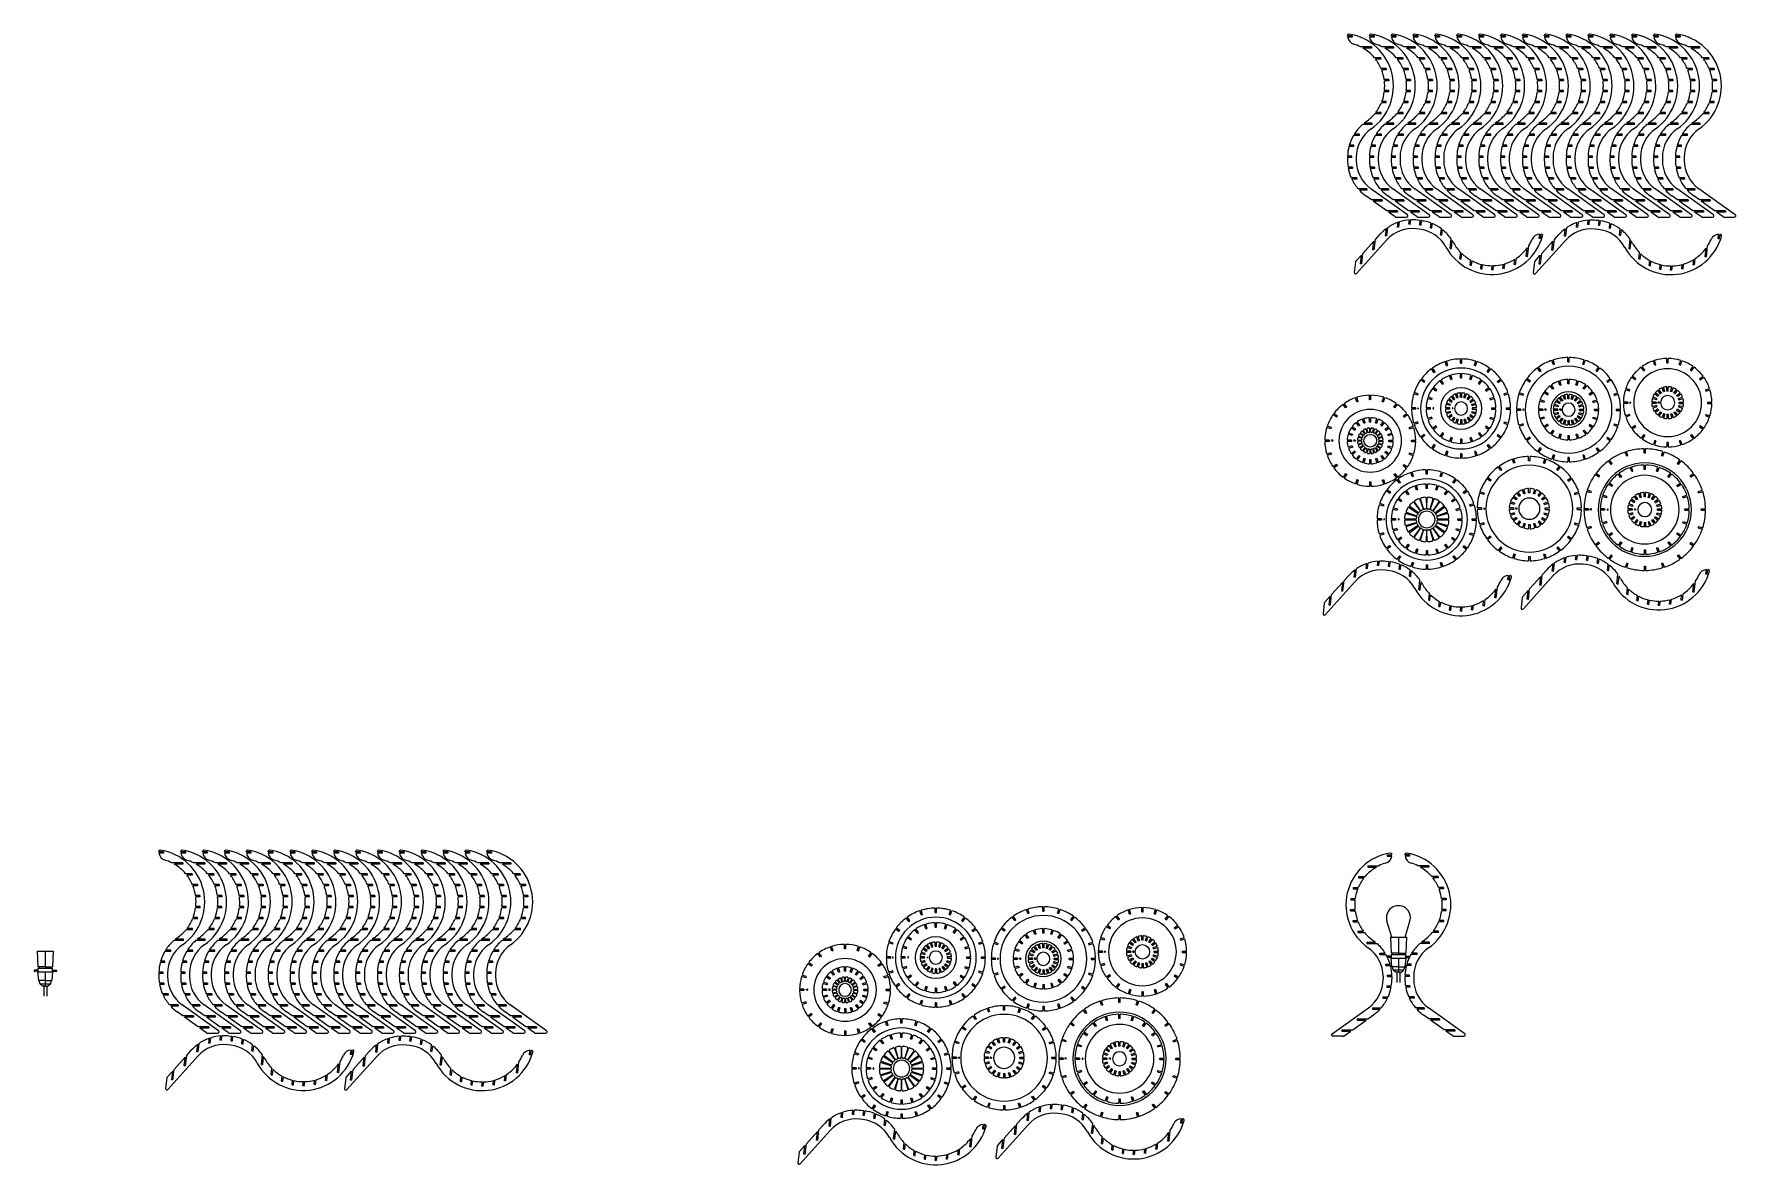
# Model space of a CAD drawing. Header units: millimetres. Extents: x -5830 to -1938, y -580 to 2011.
import ezdxf

# ---------------------------------------------------------------- set-up
doc = ezdxf.new("R2010")
doc.units = ezdxf.units.MM
doc.header["$MEASUREMENT"] = 0
doc.layers.add('layer 1', color=7, linetype='Continuous')

msp = doc.modelspace()

# ---------------------------------------------------------------- linework, layer by layer
at = {"layer": 'layer 1', "lineweight": 9}
for points, knots in [([(-2822.6774, 2010.5517), (-2823.5432, 2010.6865), (-2824.4247, 2010.4361), (-2825.0903, 2009.8661), (-2825.0903, 2009.8661), (-2825.7558, 2009.2962), (-2826.1389, 2008.4637), (-2826.1389, 2007.5875)], [0, 0, 0, 0, 0.333333333, 0.333333333, 0.333333333, 0.333333333, 1, 1, 1, 1]), ([(-2822.6774, 2010.5517), (-2823.5432, 2010.6865), (-2824.4247, 2010.4361), (-2825.0903, 2009.8661), (-2825.0903, 2009.8661), (-2825.7558, 2009.2962), (-2826.1389, 2008.4637), (-2826.1389, 2007.5875)], [0, 0, 0, 0, 0.333333333, 0.333333333, 0.333333333, 0.333333333, 1, 1, 1, 1]), ([(-2772.1389, 1793.802), (-2732.1017, 1821.9402), (-2713.1616, 1871.5712), (-2724.2736, 1919.2289), (-2724.2736, 1919.2289), (-2735.3856, 1966.8867), (-2774.3234, 2003.0228), (-2822.6768, 2010.5516)], [0, 0, 0, 0, 0.333333333, 0.333333333, 0.333333333, 0.333333333, 1, 1, 1, 1]), ([(-2772.1389, 1793.802), (-2732.1017, 1821.9402), (-2713.1616, 1871.5712), (-2724.2736, 1919.2289), (-2724.2736, 1919.2289), (-2735.3856, 1966.8867), (-2774.3234, 2003.0228), (-2822.6768, 2010.5516)], [0, 0, 0, 0, 0.333333333, 0.333333333, 0.333333333, 0.333333333, 1, 1, 1, 1]), ([(-2772.6774, 2010.5517), (-2773.5432, 2010.6865), (-2774.4247, 2010.4361), (-2775.0903, 2009.8661), (-2775.0903, 2009.8661), (-2775.7558, 2009.2962), (-2776.1389, 2008.4637), (-2776.1389, 2007.5875)], [0, 0, 0, 0, 0.333333333, 0.333333333, 0.333333333, 0.333333333, 1, 1, 1, 1]), ([(-2772.6774, 2010.5517), (-2773.5432, 2010.6865), (-2774.4247, 2010.4361), (-2775.0903, 2009.8661), (-2775.0903, 2009.8661), (-2775.7558, 2009.2962), (-2776.1389, 2008.4637), (-2776.1389, 2007.5875)], [0, 0, 0, 0, 0.333333333, 0.333333333, 0.333333333, 0.333333333, 1, 1, 1, 1]), ([(-2722.1389, 1793.802), (-2682.1017, 1821.9402), (-2663.1616, 1871.5712), (-2674.2736, 1919.2289), (-2674.2736, 1919.2289), (-2685.3856, 1966.8867), (-2724.3234, 2003.0228), (-2772.6768, 2010.5516)], [0, 0, 0, 0, 0.333333333, 0.333333333, 0.333333333, 0.333333333, 1, 1, 1, 1]), ([(-2722.1389, 1793.802), (-2682.1017, 1821.9402), (-2663.1616, 1871.5712), (-2674.2736, 1919.2289), (-2674.2736, 1919.2289), (-2685.3856, 1966.8867), (-2724.3234, 2003.0228), (-2772.6768, 2010.5516)], [0, 0, 0, 0, 0.333333333, 0.333333333, 0.333333333, 0.333333333, 1, 1, 1, 1]), ([(-2722.6774, 2010.5517), (-2723.5432, 2010.6865), (-2724.4247, 2010.4361), (-2725.0903, 2009.8661), (-2725.0903, 2009.8661), (-2725.7558, 2009.2962), (-2726.1389, 2008.4637), (-2726.1389, 2007.5875)], [0, 0, 0, 0, 0.333333333, 0.333333333, 0.333333333, 0.333333333, 1, 1, 1, 1]), ([(-2722.6774, 2010.5517), (-2723.5432, 2010.6865), (-2724.4247, 2010.4361), (-2725.0903, 2009.8661), (-2725.0903, 2009.8661), (-2725.7558, 2009.2962), (-2726.1389, 2008.4637), (-2726.1389, 2007.5875)], [0, 0, 0, 0, 0.333333333, 0.333333333, 0.333333333, 0.333333333, 1, 1, 1, 1]), ([(-2672.1389, 1793.802), (-2632.1017, 1821.9402), (-2613.1616, 1871.5712), (-2624.2736, 1919.2289), (-2624.2736, 1919.2289), (-2635.3856, 1966.8867), (-2674.3234, 2003.0228), (-2722.6768, 2010.5516)], [0, 0, 0, 0, 0.333333333, 0.333333333, 0.333333333, 0.333333333, 1, 1, 1, 1]), ([(-2672.1389, 1793.802), (-2632.1017, 1821.9402), (-2613.1616, 1871.5712), (-2624.2736, 1919.2289), (-2624.2736, 1919.2289), (-2635.3856, 1966.8867), (-2674.3234, 2003.0228), (-2722.6768, 2010.5516)], [0, 0, 0, 0, 0.333333333, 0.333333333, 0.333333333, 0.333333333, 1, 1, 1, 1]), ([(-2672.6774, 2010.5517), (-2673.5432, 2010.6865), (-2674.4247, 2010.4361), (-2675.0903, 2009.8661), (-2675.0903, 2009.8661), (-2675.7558, 2009.2962), (-2676.1389, 2008.4637), (-2676.1389, 2007.5875)], [0, 0, 0, 0, 0.333333333, 0.333333333, 0.333333333, 0.333333333, 1, 1, 1, 1]), ([(-2672.6774, 2010.5517), (-2673.5432, 2010.6865), (-2674.4247, 2010.4361), (-2675.0903, 2009.8661), (-2675.0903, 2009.8661), (-2675.7558, 2009.2962), (-2676.1389, 2008.4637), (-2676.1389, 2007.5875)], [0, 0, 0, 0, 0.333333333, 0.333333333, 0.333333333, 0.333333333, 1, 1, 1, 1]), ([(-2622.1389, 1793.802), (-2582.1017, 1821.9402), (-2563.1616, 1871.5712), (-2574.2736, 1919.2289), (-2574.2736, 1919.2289), (-2585.3856, 1966.8867), (-2624.3234, 2003.0228), (-2672.6768, 2010.5516)], [0, 0, 0, 0, 0.333333333, 0.333333333, 0.333333333, 0.333333333, 1, 1, 1, 1]), ([(-2622.1389, 1793.802), (-2582.1017, 1821.9402), (-2563.1616, 1871.5712), (-2574.2736, 1919.2289), (-2574.2736, 1919.2289), (-2585.3856, 1966.8867), (-2624.3234, 2003.0228), (-2672.6768, 2010.5516)], [0, 0, 0, 0, 0.333333333, 0.333333333, 0.333333333, 0.333333333, 1, 1, 1, 1]), ([(-2622.6774, 2010.5517), (-2623.5432, 2010.6865), (-2624.4247, 2010.4361), (-2625.0903, 2009.8661), (-2625.0903, 2009.8661), (-2625.7558, 2009.2962), (-2626.1389, 2008.4637), (-2626.1389, 2007.5875)], [0, 0, 0, 0, 0.333333333, 0.333333333, 0.333333333, 0.333333333, 1, 1, 1, 1]), ([(-2622.6774, 2010.5517), (-2623.5432, 2010.6865), (-2624.4247, 2010.4361), (-2625.0903, 2009.8661), (-2625.0903, 2009.8661), (-2625.7558, 2009.2962), (-2626.1389, 2008.4637), (-2626.1389, 2007.5875)], [0, 0, 0, 0, 0.333333333, 0.333333333, 0.333333333, 0.333333333, 1, 1, 1, 1]), ([(-2572.1389, 1793.802), (-2532.1017, 1821.9402), (-2513.1616, 1871.5712), (-2524.2736, 1919.2289), (-2524.2736, 1919.2289), (-2535.3856, 1966.8867), (-2574.3234, 2003.0228), (-2622.6768, 2010.5516)], [0, 0, 0, 0, 0.333333333, 0.333333333, 0.333333333, 0.333333333, 1, 1, 1, 1]), ([(-2572.1389, 1793.802), (-2532.1017, 1821.9402), (-2513.1616, 1871.5712), (-2524.2736, 1919.2289), (-2524.2736, 1919.2289), (-2535.3856, 1966.8867), (-2574.3234, 2003.0228), (-2622.6768, 2010.5516)], [0, 0, 0, 0, 0.333333333, 0.333333333, 0.333333333, 0.333333333, 1, 1, 1, 1]), ([(-2572.6774, 2010.5517), (-2573.5432, 2010.6865), (-2574.4247, 2010.4361), (-2575.0903, 2009.8661), (-2575.0903, 2009.8661), (-2575.7558, 2009.2962), (-2576.1389, 2008.4637), (-2576.1389, 2007.5875)], [0, 0, 0, 0, 0.333333333, 0.333333333, 0.333333333, 0.333333333, 1, 1, 1, 1]), ([(-2572.6774, 2010.5517), (-2573.5432, 2010.6865), (-2574.4247, 2010.4361), (-2575.0903, 2009.8661), (-2575.0903, 2009.8661), (-2575.7558, 2009.2962), (-2576.1389, 2008.4637), (-2576.1389, 2007.5875)], [0, 0, 0, 0, 0.333333333, 0.333333333, 0.333333333, 0.333333333, 1, 1, 1, 1]), ([(-2522.1389, 1793.802), (-2482.1017, 1821.9402), (-2463.1616, 1871.5712), (-2474.2736, 1919.2289), (-2474.2736, 1919.2289), (-2485.3856, 1966.8867), (-2524.3234, 2003.0228), (-2572.6768, 2010.5516)], [0, 0, 0, 0, 0.333333333, 0.333333333, 0.333333333, 0.333333333, 1, 1, 1, 1]), ([(-2522.1389, 1793.802), (-2482.1017, 1821.9402), (-2463.1616, 1871.5712), (-2474.2736, 1919.2289), (-2474.2736, 1919.2289), (-2485.3856, 1966.8867), (-2524.3234, 2003.0228), (-2572.6768, 2010.5516)], [0, 0, 0, 0, 0.333333333, 0.333333333, 0.333333333, 0.333333333, 1, 1, 1, 1]), ([(-2522.6774, 2010.5517), (-2523.5432, 2010.6865), (-2524.4247, 2010.4361), (-2525.0903, 2009.8661), (-2525.0903, 2009.8661), (-2525.7558, 2009.2962), (-2526.1389, 2008.4637), (-2526.1389, 2007.5875)], [0, 0, 0, 0, 0.333333333, 0.333333333, 0.333333333, 0.333333333, 1, 1, 1, 1]), ([(-2522.6774, 2010.5517), (-2523.5432, 2010.6865), (-2524.4247, 2010.4361), (-2525.0903, 2009.8661), (-2525.0903, 2009.8661), (-2525.7558, 2009.2962), (-2526.1389, 2008.4637), (-2526.1389, 2007.5875)], [0, 0, 0, 0, 0.333333333, 0.333333333, 0.333333333, 0.333333333, 1, 1, 1, 1]), ([(-2472.1389, 1793.802), (-2432.1016, 1821.9402), (-2413.1615, 1871.5712), (-2424.2735, 1919.2289), (-2424.2735, 1919.2289), (-2435.3855, 1966.8867), (-2474.3234, 2003.0228), (-2522.6768, 2010.5516)], [0, 0, 0, 0, 0.333333333, 0.333333333, 0.333333333, 0.333333333, 1, 1, 1, 1]), ([(-2472.1389, 1793.802), (-2432.1016, 1821.9402), (-2413.1615, 1871.5712), (-2424.2735, 1919.2289), (-2424.2735, 1919.2289), (-2435.3855, 1966.8867), (-2474.3234, 2003.0228), (-2522.6768, 2010.5516)], [0, 0, 0, 0, 0.333333333, 0.333333333, 0.333333333, 0.333333333, 1, 1, 1, 1]), ([(-2472.6774, 2010.5517), (-2473.5432, 2010.6865), (-2474.4247, 2010.4361), (-2475.0903, 2009.8661), (-2475.0903, 2009.8661), (-2475.7558, 2009.2962), (-2476.1389, 2008.4637), (-2476.1389, 2007.5875)], [0, 0, 0, 0, 0.333333333, 0.333333333, 0.333333333, 0.333333333, 1, 1, 1, 1]), ([(-2472.6774, 2010.5517), (-2473.5432, 2010.6865), (-2474.4247, 2010.4361), (-2475.0903, 2009.8661), (-2475.0903, 2009.8661), (-2475.7558, 2009.2962), (-2476.1389, 2008.4637), (-2476.1389, 2007.5875)], [0, 0, 0, 0, 0.333333333, 0.333333333, 0.333333333, 0.333333333, 1, 1, 1, 1]), ([(-2422.1388, 1793.802), (-2382.1016, 1821.9402), (-2363.1615, 1871.5712), (-2374.2735, 1919.2289), (-2374.2735, 1919.2289), (-2385.3855, 1966.8867), (-2424.3233, 2003.0228), (-2472.6768, 2010.5516)], [0, 0, 0, 0, 0.333333333, 0.333333333, 0.333333333, 0.333333333, 1, 1, 1, 1]), ([(-2422.1388, 1793.802), (-2382.1016, 1821.9402), (-2363.1615, 1871.5712), (-2374.2735, 1919.2289), (-2374.2735, 1919.2289), (-2385.3855, 1966.8867), (-2424.3233, 2003.0228), (-2472.6768, 2010.5516)], [0, 0, 0, 0, 0.333333333, 0.333333333, 0.333333333, 0.333333333, 1, 1, 1, 1]), ([(-2422.6773, 2010.5517), (-2423.5431, 2010.6865), (-2424.4246, 2010.4361), (-2425.0902, 2009.8661), (-2425.0902, 2009.8661), (-2425.7557, 2009.2962), (-2426.1388, 2008.4637), (-2426.1388, 2007.5875)], [0, 0, 0, 0, 0.333333333, 0.333333333, 0.333333333, 0.333333333, 1, 1, 1, 1]), ([(-2422.6773, 2010.5517), (-2423.5431, 2010.6865), (-2424.4246, 2010.4361), (-2425.0902, 2009.8661), (-2425.0902, 2009.8661), (-2425.7557, 2009.2962), (-2426.1388, 2008.4637), (-2426.1388, 2007.5875)], [0, 0, 0, 0, 0.333333333, 0.333333333, 0.333333333, 0.333333333, 1, 1, 1, 1]), ([(-2372.1388, 1793.802), (-2332.1016, 1821.9402), (-2313.1615, 1871.5712), (-2324.2735, 1919.2289), (-2324.2735, 1919.2289), (-2335.3855, 1966.8867), (-2374.3233, 2003.0228), (-2422.6767, 2010.5516)], [0, 0, 0, 0, 0.333333333, 0.333333333, 0.333333333, 0.333333333, 1, 1, 1, 1]), ([(-2372.1388, 1793.802), (-2332.1016, 1821.9402), (-2313.1615, 1871.5712), (-2324.2735, 1919.2289), (-2324.2735, 1919.2289), (-2335.3855, 1966.8867), (-2374.3233, 2003.0228), (-2422.6767, 2010.5516)], [0, 0, 0, 0, 0.333333333, 0.333333333, 0.333333333, 0.333333333, 1, 1, 1, 1]), ([(-2372.6773, 2010.5517), (-2373.5431, 2010.6865), (-2374.4246, 2010.4361), (-2375.0902, 2009.8661), (-2375.0902, 2009.8661), (-2375.7557, 2009.2962), (-2376.1388, 2008.4637), (-2376.1388, 2007.5875)], [0, 0, 0, 0, 0.333333333, 0.333333333, 0.333333333, 0.333333333, 1, 1, 1, 1]), ([(-2372.6773, 2010.5517), (-2373.5431, 2010.6865), (-2374.4246, 2010.4361), (-2375.0902, 2009.8661), (-2375.0902, 2009.8661), (-2375.7557, 2009.2962), (-2376.1388, 2008.4637), (-2376.1388, 2007.5875)], [0, 0, 0, 0, 0.333333333, 0.333333333, 0.333333333, 0.333333333, 1, 1, 1, 1]), ([(-2322.1388, 1793.802), (-2282.1016, 1821.9402), (-2263.1615, 1871.5712), (-2274.2735, 1919.2289), (-2274.2735, 1919.2289), (-2285.3855, 1966.8867), (-2324.3233, 2003.0228), (-2372.6767, 2010.5516)], [0, 0, 0, 0, 0.333333333, 0.333333333, 0.333333333, 0.333333333, 1, 1, 1, 1]), ([(-2322.1388, 1793.802), (-2282.1016, 1821.9402), (-2263.1615, 1871.5712), (-2274.2735, 1919.2289), (-2274.2735, 1919.2289), (-2285.3855, 1966.8867), (-2324.3233, 2003.0228), (-2372.6767, 2010.5516)], [0, 0, 0, 0, 0.333333333, 0.333333333, 0.333333333, 0.333333333, 1, 1, 1, 1]), ([(-2322.6773, 2010.5517), (-2323.5431, 2010.6865), (-2324.4246, 2010.4361), (-2325.0902, 2009.8661), (-2325.0902, 2009.8661), (-2325.7557, 2009.2962), (-2326.1388, 2008.4637), (-2326.1388, 2007.5875)], [0, 0, 0, 0, 0.333333333, 0.333333333, 0.333333333, 0.333333333, 1, 1, 1, 1]), ([(-2322.6773, 2010.5517), (-2323.5431, 2010.6865), (-2324.4246, 2010.4361), (-2325.0902, 2009.8661), (-2325.0902, 2009.8661), (-2325.7557, 2009.2962), (-2326.1388, 2008.4637), (-2326.1388, 2007.5875)], [0, 0, 0, 0, 0.333333333, 0.333333333, 0.333333333, 0.333333333, 1, 1, 1, 1]), ([(-2272.1388, 1793.802), (-2232.1016, 1821.9402), (-2213.1615, 1871.5712), (-2224.2735, 1919.2289), (-2224.2735, 1919.2289), (-2235.3855, 1966.8867), (-2274.3233, 2003.0228), (-2322.6767, 2010.5516)], [0, 0, 0, 0, 0.333333333, 0.333333333, 0.333333333, 0.333333333, 1, 1, 1, 1]), ([(-2272.1388, 1793.802), (-2232.1016, 1821.9402), (-2213.1615, 1871.5712), (-2224.2735, 1919.2289), (-2224.2735, 1919.2289), (-2235.3855, 1966.8867), (-2274.3233, 2003.0228), (-2322.6767, 2010.5516)], [0, 0, 0, 0, 0.333333333, 0.333333333, 0.333333333, 0.333333333, 1, 1, 1, 1]), ([(-2272.6773, 2010.5517), (-2273.5431, 2010.6865), (-2274.4246, 2010.4361), (-2275.0902, 2009.8661), (-2275.0902, 2009.8661), (-2275.7557, 2009.2962), (-2276.1388, 2008.4637), (-2276.1388, 2007.5875)], [0, 0, 0, 0, 0.333333333, 0.333333333, 0.333333333, 0.333333333, 1, 1, 1, 1]), ([(-2272.6773, 2010.5517), (-2273.5431, 2010.6865), (-2274.4246, 2010.4361), (-2275.0902, 2009.8661), (-2275.0902, 2009.8661), (-2275.7557, 2009.2962), (-2276.1388, 2008.4637), (-2276.1388, 2007.5875)], [0, 0, 0, 0, 0.333333333, 0.333333333, 0.333333333, 0.333333333, 1, 1, 1, 1]), ([(-2222.1388, 1793.802), (-2182.1016, 1821.9402), (-2163.1615, 1871.5712), (-2174.2735, 1919.2289), (-2174.2735, 1919.2289), (-2185.3855, 1966.8867), (-2224.3233, 2003.0228), (-2272.6767, 2010.5516)], [0, 0, 0, 0, 0.333333333, 0.333333333, 0.333333333, 0.333333333, 1, 1, 1, 1]), ([(-2222.1388, 1793.802), (-2182.1016, 1821.9402), (-2163.1615, 1871.5712), (-2174.2735, 1919.2289), (-2174.2735, 1919.2289), (-2185.3855, 1966.8867), (-2224.3233, 2003.0228), (-2272.6767, 2010.5516)], [0, 0, 0, 0, 0.333333333, 0.333333333, 0.333333333, 0.333333333, 1, 1, 1, 1]), ([(-2222.6773, 2010.5517), (-2223.5431, 2010.6865), (-2224.4246, 2010.4361), (-2225.0902, 2009.8661), (-2225.0902, 2009.8661), (-2225.7557, 2009.2962), (-2226.1388, 2008.4637), (-2226.1388, 2007.5875)], [0, 0, 0, 0, 0.333333333, 0.333333333, 0.333333333, 0.333333333, 1, 1, 1, 1]), ([(-2222.6773, 2010.5517), (-2223.5431, 2010.6865), (-2224.4246, 2010.4361), (-2225.0902, 2009.8661), (-2225.0902, 2009.8661), (-2225.7557, 2009.2962), (-2226.1388, 2008.4637), (-2226.1388, 2007.5875)], [0, 0, 0, 0, 0.333333333, 0.333333333, 0.333333333, 0.333333333, 1, 1, 1, 1]), ([(-2172.1388, 1793.802), (-2132.1016, 1821.9402), (-2113.1615, 1871.5712), (-2124.2735, 1919.2289), (-2124.2735, 1919.2289), (-2135.3855, 1966.8867), (-2174.3233, 2003.0228), (-2222.6767, 2010.5516)], [0, 0, 0, 0, 0.333333333, 0.333333333, 0.333333333, 0.333333333, 1, 1, 1, 1]), ([(-2172.1388, 1793.802), (-2132.1016, 1821.9402), (-2113.1615, 1871.5712), (-2124.2735, 1919.2289), (-2124.2735, 1919.2289), (-2135.3855, 1966.8867), (-2174.3233, 2003.0228), (-2222.6767, 2010.5516)], [0, 0, 0, 0, 0.333333333, 0.333333333, 0.333333333, 0.333333333, 1, 1, 1, 1]), ([(-2172.6773, 2010.5517), (-2173.5431, 2010.6865), (-2174.4246, 2010.4361), (-2175.0902, 2009.8661), (-2175.0902, 2009.8661), (-2175.7557, 2009.2962), (-2176.1388, 2008.4637), (-2176.1388, 2007.5875)], [0, 0, 0, 0, 0.333333333, 0.333333333, 0.333333333, 0.333333333, 1, 1, 1, 1]), ([(-2172.6773, 2010.5517), (-2173.5431, 2010.6865), (-2174.4246, 2010.4361), (-2175.0902, 2009.8661), (-2175.0902, 2009.8661), (-2175.7557, 2009.2962), (-2176.1388, 2008.4637), (-2176.1388, 2007.5875)], [0, 0, 0, 0, 0.333333333, 0.333333333, 0.333333333, 0.333333333, 1, 1, 1, 1]), ([(-2122.1388, 1793.802), (-2082.1016, 1821.9402), (-2063.1615, 1871.5712), (-2074.2735, 1919.2289), (-2074.2735, 1919.2289), (-2085.3855, 1966.8867), (-2124.3233, 2003.0228), (-2172.6767, 2010.5516)], [0, 0, 0, 0, 0.333333333, 0.333333333, 0.333333333, 0.333333333, 1, 1, 1, 1]), ([(-2122.1388, 1793.802), (-2082.1016, 1821.9402), (-2063.1615, 1871.5712), (-2074.2735, 1919.2289), (-2074.2735, 1919.2289), (-2085.3855, 1966.8867), (-2124.3233, 2003.0228), (-2172.6767, 2010.5516)], [0, 0, 0, 0, 0.333333333, 0.333333333, 0.333333333, 0.333333333, 1, 1, 1, 1]), ([(-2122.6773, 2010.5517), (-2123.5431, 2010.6865), (-2124.4246, 2010.4361), (-2125.0902, 2009.8661), (-2125.0902, 2009.8661), (-2125.7557, 2009.2962), (-2126.1388, 2008.4637), (-2126.1388, 2007.5875)], [0, 0, 0, 0, 0.333333333, 0.333333333, 0.333333333, 0.333333333, 1, 1, 1, 1]), ([(-2122.6773, 2010.5517), (-2123.5431, 2010.6865), (-2124.4246, 2010.4361), (-2125.0902, 2009.8661), (-2125.0902, 2009.8661), (-2125.7557, 2009.2962), (-2126.1388, 2008.4637), (-2126.1388, 2007.5875)], [0, 0, 0, 0, 0.333333333, 0.333333333, 0.333333333, 0.333333333, 1, 1, 1, 1]), ([(-2072.1388, 1793.802), (-2032.1016, 1821.9402), (-2013.1615, 1871.5712), (-2024.2735, 1919.2289), (-2024.2735, 1919.2289), (-2035.3855, 1966.8867), (-2074.3233, 2003.0228), (-2122.6767, 2010.5516)], [0, 0, 0, 0, 0.333333333, 0.333333333, 0.333333333, 0.333333333, 1, 1, 1, 1]), ([(-2072.1388, 1793.802), (-2032.1016, 1821.9402), (-2013.1615, 1871.5712), (-2024.2735, 1919.2289), (-2024.2735, 1919.2289), (-2035.3855, 1966.8867), (-2074.3233, 2003.0228), (-2122.6767, 2010.5516)], [0, 0, 0, 0, 0.333333333, 0.333333333, 0.333333333, 0.333333333, 1, 1, 1, 1]), ([(-2072.6773, 2010.5517), (-2073.5431, 2010.6865), (-2074.4246, 2010.4361), (-2075.0902, 2009.8661), (-2075.0902, 2009.8661), (-2075.7557, 2009.2962), (-2076.1388, 2008.4637), (-2076.1388, 2007.5875)], [0, 0, 0, 0, 0.333333333, 0.333333333, 0.333333333, 0.333333333, 1, 1, 1, 1]), ([(-2072.6773, 2010.5517), (-2073.5431, 2010.6865), (-2074.4246, 2010.4361), (-2075.0902, 2009.8661), (-2075.0902, 2009.8661), (-2075.7557, 2009.2962), (-2076.1388, 2008.4637), (-2076.1388, 2007.5875)], [0, 0, 0, 0, 0.333333333, 0.333333333, 0.333333333, 0.333333333, 1, 1, 1, 1]), ([(-2022.1388, 1793.802), (-1982.1016, 1821.9402), (-1963.1615, 1871.5712), (-1974.2735, 1919.2289), (-1974.2735, 1919.2289), (-1985.3855, 1966.8867), (-2024.3233, 2003.0228), (-2072.6767, 2010.5516)], [0, 0, 0, 0, 0.333333333, 0.333333333, 0.333333333, 0.333333333, 1, 1, 1, 1]), ([(-2022.1388, 1793.802), (-1982.1016, 1821.9402), (-1963.1615, 1871.5712), (-1974.2735, 1919.2289), (-1974.2735, 1919.2289), (-1985.3855, 1966.8867), (-2024.3233, 2003.0228), (-2072.6767, 2010.5516)], [0, 0, 0, 0, 0.333333333, 0.333333333, 0.333333333, 0.333333333, 1, 1, 1, 1]), ([(-2691.0807, 1591.9804), (-2689.7764, 1591.9804), (-2688.6215, 1592.8231), (-2688.2236, 1594.0653), (-2688.2236, 1594.0653), (-2687.8258, 1595.3074), (-2688.2761, 1596.6643), (-2689.3377, 1597.4221)], [0, 0, 0, 0, 0.333333333, 0.333333333, 0.333333333, 0.333333333, 1, 1, 1, 1]), ([(-2691.0807, 1591.9804), (-2689.7764, 1591.9804), (-2688.6215, 1592.8231), (-2688.2236, 1594.0653), (-2688.2236, 1594.0653), (-2687.8258, 1595.3074), (-2688.2761, 1596.6643), (-2689.3377, 1597.4221)], [0, 0, 0, 0, 0.333333333, 0.333333333, 0.333333333, 0.333333333, 1, 1, 1, 1]), ([(-2641.0807, 1591.9804), (-2639.7764, 1591.9804), (-2638.6215, 1592.8231), (-2638.2236, 1594.0653), (-2638.2236, 1594.0653), (-2637.8258, 1595.3074), (-2638.2761, 1596.6643), (-2639.3377, 1597.4221)], [0, 0, 0, 0, 0.333333333, 0.333333333, 0.333333333, 0.333333333, 1, 1, 1, 1]), ([(-2641.0807, 1591.9804), (-2639.7764, 1591.9804), (-2638.6215, 1592.8231), (-2638.2236, 1594.0653), (-2638.2236, 1594.0653), (-2637.8258, 1595.3074), (-2638.2761, 1596.6643), (-2639.3377, 1597.4221)], [0, 0, 0, 0, 0.333333333, 0.333333333, 0.333333333, 0.333333333, 1, 1, 1, 1]), ([(-2591.0807, 1591.9804), (-2589.7764, 1591.9804), (-2588.6215, 1592.8231), (-2588.2236, 1594.0653), (-2588.2236, 1594.0653), (-2587.8258, 1595.3074), (-2588.2761, 1596.6643), (-2589.3377, 1597.4221)], [0, 0, 0, 0, 0.333333333, 0.333333333, 0.333333333, 0.333333333, 1, 1, 1, 1]), ([(-2591.0807, 1591.9804), (-2589.7764, 1591.9804), (-2588.6215, 1592.8231), (-2588.2236, 1594.0653), (-2588.2236, 1594.0653), (-2587.8258, 1595.3074), (-2588.2761, 1596.6643), (-2589.3377, 1597.4221)], [0, 0, 0, 0, 0.333333333, 0.333333333, 0.333333333, 0.333333333, 1, 1, 1, 1]), ([(-2541.0807, 1591.9804), (-2539.7764, 1591.9804), (-2538.6215, 1592.8231), (-2538.2236, 1594.0653), (-2538.2236, 1594.0653), (-2537.8258, 1595.3074), (-2538.2761, 1596.6643), (-2539.3377, 1597.4221)], [0, 0, 0, 0, 0.333333333, 0.333333333, 0.333333333, 0.333333333, 1, 1, 1, 1]), ([(-2541.0807, 1591.9804), (-2539.7764, 1591.9804), (-2538.6215, 1592.8231), (-2538.2236, 1594.0653), (-2538.2236, 1594.0653), (-2537.8258, 1595.3074), (-2538.2761, 1596.6643), (-2539.3377, 1597.4221)], [0, 0, 0, 0, 0.333333333, 0.333333333, 0.333333333, 0.333333333, 1, 1, 1, 1]), ([(-2491.0807, 1591.9804), (-2489.7764, 1591.9804), (-2488.6215, 1592.8231), (-2488.2236, 1594.0653), (-2488.2236, 1594.0653), (-2487.8258, 1595.3074), (-2488.2761, 1596.6643), (-2489.3377, 1597.4221)], [0, 0, 0, 0, 0.333333333, 0.333333333, 0.333333333, 0.333333333, 1, 1, 1, 1]), ([(-2491.0807, 1591.9804), (-2489.7764, 1591.9804), (-2488.6215, 1592.8231), (-2488.2236, 1594.0653), (-2488.2236, 1594.0653), (-2487.8258, 1595.3074), (-2488.2761, 1596.6643), (-2489.3377, 1597.4221)], [0, 0, 0, 0, 0.333333333, 0.333333333, 0.333333333, 0.333333333, 1, 1, 1, 1]), ([(-2441.0806, 1591.9804), (-2439.7763, 1591.9804), (-2438.6214, 1592.8231), (-2438.2235, 1594.0653), (-2438.2235, 1594.0653), (-2437.8257, 1595.3074), (-2438.276, 1596.6643), (-2439.3376, 1597.4221)], [0, 0, 0, 0, 0.333333333, 0.333333333, 0.333333333, 0.333333333, 1, 1, 1, 1]), ([(-2441.0806, 1591.9804), (-2439.7763, 1591.9804), (-2438.6214, 1592.8231), (-2438.2235, 1594.0653), (-2438.2235, 1594.0653), (-2437.8257, 1595.3074), (-2438.276, 1596.6643), (-2439.3376, 1597.4221)], [0, 0, 0, 0, 0.333333333, 0.333333333, 0.333333333, 0.333333333, 1, 1, 1, 1]), ([(-2391.0806, 1591.9804), (-2389.7763, 1591.9804), (-2388.6214, 1592.8231), (-2388.2235, 1594.0653), (-2388.2235, 1594.0653), (-2387.8257, 1595.3074), (-2388.276, 1596.6643), (-2389.3376, 1597.4221)], [0, 0, 0, 0, 0.333333333, 0.333333333, 0.333333333, 0.333333333, 1, 1, 1, 1]), ([(-2391.0806, 1591.9804), (-2389.7763, 1591.9804), (-2388.6214, 1592.8231), (-2388.2235, 1594.0653), (-2388.2235, 1594.0653), (-2387.8257, 1595.3074), (-2388.276, 1596.6643), (-2389.3376, 1597.4221)], [0, 0, 0, 0, 0.333333333, 0.333333333, 0.333333333, 0.333333333, 1, 1, 1, 1]), ([(-2341.0806, 1591.9804), (-2339.7763, 1591.9804), (-2338.6214, 1592.8231), (-2338.2235, 1594.0653), (-2338.2235, 1594.0653), (-2337.8257, 1595.3074), (-2338.276, 1596.6643), (-2339.3376, 1597.4221)], [0, 0, 0, 0, 0.333333333, 0.333333333, 0.333333333, 0.333333333, 1, 1, 1, 1]), ([(-2341.0806, 1591.9804), (-2339.7763, 1591.9804), (-2338.6214, 1592.8231), (-2338.2235, 1594.0653), (-2338.2235, 1594.0653), (-2337.8257, 1595.3074), (-2338.276, 1596.6643), (-2339.3376, 1597.4221)], [0, 0, 0, 0, 0.333333333, 0.333333333, 0.333333333, 0.333333333, 1, 1, 1, 1]), ([(-2291.0806, 1591.9804), (-2289.7763, 1591.9804), (-2288.6214, 1592.8231), (-2288.2235, 1594.0653), (-2288.2235, 1594.0653), (-2287.8257, 1595.3074), (-2288.276, 1596.6643), (-2289.3376, 1597.4221)], [0, 0, 0, 0, 0.333333333, 0.333333333, 0.333333333, 0.333333333, 1, 1, 1, 1]), ([(-2291.0806, 1591.9804), (-2289.7763, 1591.9804), (-2288.6214, 1592.8231), (-2288.2235, 1594.0653), (-2288.2235, 1594.0653), (-2287.8257, 1595.3074), (-2288.276, 1596.6643), (-2289.3376, 1597.4221)], [0, 0, 0, 0, 0.333333333, 0.333333333, 0.333333333, 0.333333333, 1, 1, 1, 1]), ([(-2241.0806, 1591.9804), (-2239.7763, 1591.9804), (-2238.6214, 1592.8231), (-2238.2235, 1594.0653), (-2238.2235, 1594.0653), (-2237.8257, 1595.3074), (-2238.276, 1596.6643), (-2239.3376, 1597.4221)], [0, 0, 0, 0, 0.333333333, 0.333333333, 0.333333333, 0.333333333, 1, 1, 1, 1]), ([(-2241.0806, 1591.9804), (-2239.7763, 1591.9804), (-2238.6214, 1592.8231), (-2238.2235, 1594.0653), (-2238.2235, 1594.0653), (-2237.8257, 1595.3074), (-2238.276, 1596.6643), (-2239.3376, 1597.4221)], [0, 0, 0, 0, 0.333333333, 0.333333333, 0.333333333, 0.333333333, 1, 1, 1, 1]), ([(-2191.0806, 1591.9804), (-2189.7763, 1591.9804), (-2188.6214, 1592.8231), (-2188.2235, 1594.0653), (-2188.2235, 1594.0653), (-2187.8257, 1595.3074), (-2188.276, 1596.6643), (-2189.3376, 1597.4221)], [0, 0, 0, 0, 0.333333333, 0.333333333, 0.333333333, 0.333333333, 1, 1, 1, 1]), ([(-2191.0806, 1591.9804), (-2189.7763, 1591.9804), (-2188.6214, 1592.8231), (-2188.2235, 1594.0653), (-2188.2235, 1594.0653), (-2187.8257, 1595.3074), (-2188.276, 1596.6643), (-2189.3376, 1597.4221)], [0, 0, 0, 0, 0.333333333, 0.333333333, 0.333333333, 0.333333333, 1, 1, 1, 1]), ([(-2141.0806, 1591.9804), (-2139.7763, 1591.9804), (-2138.6214, 1592.8231), (-2138.2235, 1594.0653), (-2138.2235, 1594.0653), (-2137.8257, 1595.3074), (-2138.276, 1596.6643), (-2139.3376, 1597.4221)], [0, 0, 0, 0, 0.333333333, 0.333333333, 0.333333333, 0.333333333, 1, 1, 1, 1]), ([(-2141.0806, 1591.9804), (-2139.7763, 1591.9804), (-2138.6214, 1592.8231), (-2138.2235, 1594.0653), (-2138.2235, 1594.0653), (-2137.8257, 1595.3074), (-2138.276, 1596.6643), (-2139.3376, 1597.4221)], [0, 0, 0, 0, 0.333333333, 0.333333333, 0.333333333, 0.333333333, 1, 1, 1, 1]), ([(-2091.0806, 1591.9804), (-2089.7763, 1591.9804), (-2088.6214, 1592.8231), (-2088.2235, 1594.0653), (-2088.2235, 1594.0653), (-2087.8257, 1595.3074), (-2088.276, 1596.6643), (-2089.3376, 1597.4221)], [0, 0, 0, 0, 0.333333333, 0.333333333, 0.333333333, 0.333333333, 1, 1, 1, 1]), ([(-2091.0806, 1591.9804), (-2089.7763, 1591.9804), (-2088.6214, 1592.8231), (-2088.2235, 1594.0653), (-2088.2235, 1594.0653), (-2087.8257, 1595.3074), (-2088.276, 1596.6643), (-2089.3376, 1597.4221)], [0, 0, 0, 0, 0.333333333, 0.333333333, 0.333333333, 0.333333333, 1, 1, 1, 1]), ([(-2041.0806, 1591.9804), (-2039.7763, 1591.9804), (-2038.6214, 1592.8231), (-2038.2235, 1594.0653), (-2038.2235, 1594.0653), (-2037.8257, 1595.3074), (-2038.276, 1596.6643), (-2039.3376, 1597.4221)], [0, 0, 0, 0, 0.333333333, 0.333333333, 0.333333333, 0.333333333, 1, 1, 1, 1]), ([(-2041.0806, 1591.9804), (-2039.7763, 1591.9804), (-2038.6214, 1592.8231), (-2038.2235, 1594.0653), (-2038.2235, 1594.0653), (-2037.8257, 1595.3074), (-2038.276, 1596.6643), (-2039.3376, 1597.4221)], [0, 0, 0, 0, 0.333333333, 0.333333333, 0.333333333, 0.333333333, 1, 1, 1, 1]), ([(-1991.0806, 1591.9804), (-1989.7763, 1591.9804), (-1988.6214, 1592.8231), (-1988.2235, 1594.0653), (-1988.2235, 1594.0653), (-1987.8257, 1595.3074), (-1988.276, 1596.6643), (-1989.3376, 1597.4221)], [0, 0, 0, 0, 0.333333333, 0.333333333, 0.333333333, 0.333333333, 1, 1, 1, 1]), ([(-1991.0806, 1591.9804), (-1989.7763, 1591.9804), (-1988.6214, 1592.8231), (-1988.2235, 1594.0653), (-1988.2235, 1594.0653), (-1987.8257, 1595.3074), (-1988.276, 1596.6643), (-1989.3376, 1597.4221)], [0, 0, 0, 0, 0.333333333, 0.333333333, 0.333333333, 0.333333333, 1, 1, 1, 1]), ([(-1941.0806, 1591.9804), (-1939.7763, 1591.9804), (-1938.6214, 1592.8231), (-1938.2235, 1594.0653), (-1938.2235, 1594.0653), (-1937.8257, 1595.3074), (-1938.276, 1596.6643), (-1939.3376, 1597.4221)], [0, 0, 0, 0, 0.333333333, 0.333333333, 0.333333333, 0.333333333, 1, 1, 1, 1]), ([(-1941.0806, 1591.9804), (-1939.7763, 1591.9804), (-1938.6214, 1592.8231), (-1938.2235, 1594.0653), (-1938.2235, 1594.0653), (-1937.8257, 1595.3074), (-1938.276, 1596.6643), (-1939.3376, 1597.4221)], [0, 0, 0, 0, 0.333333333, 0.333333333, 0.333333333, 0.333333333, 1, 1, 1, 1]), ([(-2600.9858, 1523.4829), (-2577.5317, 1480.5335), (-2530.3472, 1456.1286), (-2481.7416, 1461.8071), (-2481.7416, 1461.8071), (-2433.1359, 1467.4857), (-2392.8477, 1502.1099), (-2379.9255, 1549.3092)], [0, 0, 0, 0, 0.333333333, 0.333333333, 0.333333333, 0.333333333, 1, 1, 1, 1]), ([(-2600.9858, 1523.4829), (-2577.5317, 1480.5335), (-2530.3472, 1456.1286), (-2481.7416, 1461.8071), (-2481.7416, 1461.8071), (-2433.1359, 1467.4857), (-2392.8477, 1502.1099), (-2379.9255, 1549.3092)], [0, 0, 0, 0, 0.333333333, 0.333333333, 0.333333333, 0.333333333, 1, 1, 1, 1]), ([(-2379.9255, 1549.3092), (-2379.6942, 1550.1543), (-2379.8438, 1551.0584), (-2380.3353, 1551.7838), (-2380.3353, 1551.7838), (-2380.8267, 1552.5093), (-2381.6108, 1552.9837), (-2382.4814, 1553.0823)], [0, 0, 0, 0, 0.333333333, 0.333333333, 0.333333333, 0.333333333, 1, 1, 1, 1]), ([(-2379.9255, 1549.3092), (-2379.6942, 1550.1543), (-2379.8438, 1551.0584), (-2380.3353, 1551.7838), (-2380.3353, 1551.7838), (-2380.8267, 1552.5093), (-2381.6108, 1552.9837), (-2382.4814, 1553.0823)], [0, 0, 0, 0, 0.333333333, 0.333333333, 0.333333333, 0.333333333, 1, 1, 1, 1]), ([(-2191.8727, 1522.916), (-2168.4186, 1479.9665), (-2121.234, 1455.5616), (-2072.6284, 1461.2402), (-2072.6284, 1461.2402), (-2024.0228, 1466.9187), (-1983.7346, 1501.543), (-1970.8125, 1548.7422)], [0, 0, 0, 0, 0.333333333, 0.333333333, 0.333333333, 0.333333333, 1, 1, 1, 1]), ([(-2191.8727, 1522.916), (-2168.4186, 1479.9665), (-2121.234, 1455.5616), (-2072.6284, 1461.2402), (-2072.6284, 1461.2402), (-2024.0228, 1466.9187), (-1983.7346, 1501.543), (-1970.8125, 1548.7422)], [0, 0, 0, 0, 0.333333333, 0.333333333, 0.333333333, 0.333333333, 1, 1, 1, 1]), ([(-1970.8125, 1548.7422), (-1970.5811, 1549.5874), (-1970.7308, 1550.4914), (-1971.2222, 1551.2169), (-1971.2222, 1551.2169), (-1971.7136, 1551.9424), (-1972.4977, 1552.4167), (-1973.3684, 1552.5153)], [0, 0, 0, 0, 0.333333333, 0.333333333, 0.333333333, 0.333333333, 1, 1, 1, 1]), ([(-1970.8125, 1548.7422), (-1970.5811, 1549.5874), (-1970.7308, 1550.4914), (-1971.2222, 1551.2169), (-1971.2222, 1551.2169), (-1971.7136, 1551.9424), (-1972.4977, 1552.4167), (-1973.3684, 1552.5153)], [0, 0, 0, 0, 0.333333333, 0.333333333, 0.333333333, 0.333333333, 1, 1, 1, 1]), ([(-2810.6471, 1465.6508), (-2810.7939, 1464.3548), (-2810.0864, 1463.1124), (-2808.8969, 1462.5773), (-2808.8969, 1462.5773), (-2807.7074, 1462.0422), (-2806.3085, 1462.337), (-2805.436, 1463.3066)], [0, 0, 0, 0, 0.333333333, 0.333333333, 0.333333333, 0.333333333, 1, 1, 1, 1]), ([(-2810.6471, 1465.6508), (-2810.7939, 1464.3548), (-2810.0864, 1463.1124), (-2808.8969, 1462.5773), (-2808.8969, 1462.5773), (-2807.7074, 1462.0422), (-2806.3085, 1462.337), (-2805.436, 1463.3066)], [0, 0, 0, 0, 0.333333333, 0.333333333, 0.333333333, 0.333333333, 1, 1, 1, 1]), ([(-2401.5339, 1465.0839), (-2401.6807, 1463.7879), (-2400.9733, 1462.5455), (-2399.7838, 1462.0104), (-2399.7838, 1462.0104), (-2398.5943, 1461.4753), (-2397.1953, 1461.7701), (-2396.3229, 1462.7397)], [0, 0, 0, 0, 0.333333333, 0.333333333, 0.333333333, 0.333333333, 1, 1, 1, 1]), ([(-2401.5339, 1465.0839), (-2401.6807, 1463.7879), (-2400.9733, 1462.5455), (-2399.7838, 1462.0104), (-2399.7838, 1462.0104), (-2398.5943, 1461.4753), (-2397.1953, 1461.7701), (-2396.3229, 1462.7397)], [0, 0, 0, 0, 0.333333333, 0.333333333, 0.333333333, 0.333333333, 1, 1, 1, 1]), ([(-2474.0412, 1154.4187), (-2474.0412, 1205.488), (-2515.441, 1246.8879), (-2566.5103, 1246.888), (-2566.5103, 1246.888), (-2617.5797, 1246.888), (-2658.9796, 1205.4883), (-2658.9797, 1154.4189), (-2658.9797, 1154.4189), (-2658.9799, 1103.3496), (-2617.5802, 1061.9496), (-2566.5108, 1061.9494), (-2566.5108, 1061.9494), (-2515.4415, 1061.9492), (-2474.0414, 1103.3489), (-2474.0412, 1154.4182)], [0, 0, 0, 0, 0.2, 0.2, 0.2, 0.2, 0.4, 0.4, 0.4, 0.4, 0.6, 0.6, 0.6, 0.6, 1, 1, 1, 1]), ([(-2221.4689, 1151.6968), (-2221.4689, 1206.4514), (-2265.8563, 1250.8388), (-2320.6108, 1250.8388), (-2320.6108, 1250.8388), (-2375.3654, 1250.8389), (-2419.7528, 1206.4516), (-2419.753, 1151.6971), (-2419.753, 1151.6971), (-2419.7531, 1096.9425), (-2375.3659, 1052.555), (-2320.6114, 1052.5548), (-2320.6114, 1052.5548), (-2265.8568, 1052.5546), (-2221.4692, 1096.9417), (-2221.4689, 1151.6963)], [0, 0, 0, 0, 0.2, 0.2, 0.2, 0.2, 0.4, 0.4, 0.4, 0.4, 0.6, 0.6, 0.6, 0.6, 1, 1, 1, 1]), ([(-2016.4518, 1167.6762), (-2016.4518, 1210.5344), (-2051.1951, 1245.2777), (-2094.0533, 1245.2778), (-2094.0533, 1245.2778), (-2136.9114, 1245.2778), (-2171.6548, 1210.5346), (-2171.6549, 1167.6764), (-2171.6549, 1167.6764), (-2171.655, 1124.8183), (-2136.9118, 1090.0749), (-2094.0537, 1090.0747), (-2094.0537, 1090.0747), (-2051.1956, 1090.0745), (-2016.452, 1124.8177), (-2016.4518, 1167.6758)], [0, 0, 0, 0, 0.2, 0.2, 0.2, 0.2, 0.4, 0.4, 0.4, 0.4, 0.6, 0.6, 0.6, 0.6, 1, 1, 1, 1]), ([(-2519.1456, 1154.4187), (-2519.1456, 1180.5776), (-2540.3515, 1201.7835), (-2566.5104, 1201.7836), (-2566.5104, 1201.7836), (-2592.6693, 1201.7836), (-2613.8753, 1180.5777), (-2613.8753, 1154.4188), (-2613.8753, 1154.4188), (-2613.8754, 1128.2599), (-2592.6695, 1107.0539), (-2566.5106, 1107.0538), (-2566.5106, 1107.0538), (-2540.3518, 1107.0537), (-2519.1457, 1128.2596), (-2519.1456, 1154.4184)], [0, 0, 0, 0, 0.2, 0.2, 0.2, 0.2, 0.4, 0.4, 0.4, 0.4, 0.6, 0.6, 0.6, 0.6, 1, 1, 1, 1]), ([(-2551.5105, 1154.4187), (-2551.5105, 1162.703), (-2558.2262, 1169.4187), (-2566.5104, 1169.4187), (-2566.5104, 1169.4187), (-2574.7947, 1169.4187), (-2581.5104, 1162.703), (-2581.5105, 1154.4187), (-2581.5105, 1154.4187), (-2581.5105, 1146.1345), (-2574.7948, 1139.4187), (-2566.5105, 1139.4187), (-2566.5105, 1139.4187), (-2558.2262, 1139.4187), (-2551.5105, 1146.1343), (-2551.5105, 1154.4186)], [0, 0, 0, 0, 0.2, 0.2, 0.2, 0.2, 0.4, 0.4, 0.4, 0.4, 0.6, 0.6, 0.6, 0.6, 1, 1, 1, 1]), ([(-2279.9114, 1151.6968), (-2279.9114, 1174.1745), (-2298.1332, 1192.3963), (-2320.6109, 1192.3963), (-2320.6109, 1192.3963), (-2343.0886, 1192.3964), (-2361.3104, 1174.1746), (-2361.3105, 1151.6969), (-2361.3105, 1151.6969), (-2361.3106, 1129.2192), (-2343.0888, 1110.9974), (-2320.6111, 1110.9973), (-2320.6111, 1110.9973), (-2298.1334, 1110.9972), (-2279.9116, 1129.2189), (-2279.9114, 1151.6966)], [0, 0, 0, 0, 0.2, 0.2, 0.2, 0.2, 0.4, 0.4, 0.4, 0.4, 0.6, 0.6, 0.6, 0.6, 1, 1, 1, 1]), ([(-2077.6101, 1167.6762), (-2077.6101, 1176.7576), (-2084.972, 1184.1195), (-2094.0533, 1184.1195), (-2094.0533, 1184.1195), (-2103.1347, 1184.1196), (-2110.4966, 1176.7577), (-2110.4967, 1167.6763), (-2110.4967, 1167.6763), (-2110.4967, 1158.5949), (-2103.1348, 1151.233), (-2094.0534, 1151.2329), (-2094.0534, 1151.2329), (-2084.9721, 1151.2329), (-2077.6101, 1158.5948), (-2077.6101, 1167.6761)], [0, 0, 0, 0, 0.2, 0.2, 0.2, 0.2, 0.4, 0.4, 0.4, 0.4, 0.6, 0.6, 0.6, 0.6, 1, 1, 1, 1]), ([(-2702.4702, 1080.6267), (-2702.4702, 1120.2055), (-2734.5551, 1152.2903), (-2774.1338, 1152.2904), (-2774.1338, 1152.2904), (-2813.7125, 1152.2905), (-2845.7974, 1120.2056), (-2845.7975, 1080.6269), (-2845.7975, 1080.6269), (-2845.7976, 1041.0482), (-2813.7129, 1008.9633), (-2774.1342, 1008.9631), (-2774.1342, 1008.9631), (-2734.5555, 1008.9629), (-2702.4704, 1041.0477), (-2702.4702, 1080.6264)], [0, 0, 0, 0, 0.2, 0.2, 0.2, 0.2, 0.4, 0.4, 0.4, 0.4, 0.6, 0.6, 0.6, 0.6, 1, 1, 1, 1]), ([(-2305.611, 1151.6968), (-2305.611, 1159.9811), (-2312.3267, 1166.6968), (-2320.6109, 1166.6968), (-2320.6109, 1166.6968), (-2328.8952, 1166.6968), (-2335.6109, 1159.9811), (-2335.611, 1151.6969), (-2335.611, 1151.6969), (-2335.611, 1143.4126), (-2328.8953, 1136.6968), (-2320.611, 1136.6968), (-2320.611, 1136.6968), (-2312.3268, 1136.6968), (-2305.611, 1143.4125), (-2305.611, 1151.6967)], [0, 0, 0, 0, 0.2, 0.2, 0.2, 0.2, 0.4, 0.4, 0.4, 0.4, 0.6, 0.6, 0.6, 0.6, 1, 1, 1, 1]), ([(-2800.939, 1092.7101), (-2801.1674, 1092.2034), (-2801.1746, 1091.6245), (-2800.959, 1091.1122), (-2800.959, 1091.1122), (-2800.7434, 1090.6), (-2800.3243, 1090.2006), (-2799.8023, 1090.0097)], [0, 0, 0, 0, 0.333333333, 0.333333333, 0.333333333, 0.333333333, 1, 1, 1, 1]), ([(-2796.8124, 1095.8778), (-2797.2736, 1096.1879), (-2797.8431, 1096.2922), (-2798.3842, 1096.1655), (-2798.3842, 1096.1655), (-2798.9254, 1096.0388), (-2799.3895, 1095.6927), (-2799.6651, 1095.2101)], [0, 0, 0, 0, 0.333333333, 0.333333333, 0.333333333, 0.333333333, 1, 1, 1, 1]), ([(-2795.8931, 1100.4019), (-2796.2669, 1099.9906), (-2796.4527, 1099.4423), (-2796.4059, 1098.8885), (-2796.4059, 1098.8885), (-2796.3591, 1098.3346), (-2796.084, 1097.8253), (-2795.6465, 1097.4825)], [0, 0, 0, 0, 0.333333333, 0.333333333, 0.333333333, 0.333333333, 1, 1, 1, 1]), ([(-2790.9896, 1102.1394), (-2791.3324, 1102.5769), (-2791.8418, 1102.852), (-2792.3956, 1102.8988), (-2792.3956, 1102.8988), (-2792.9494, 1102.9455), (-2793.4977, 1102.7597), (-2793.909, 1102.3859)], [0, 0, 0, 0, 0.333333333, 0.333333333, 0.333333333, 0.333333333, 1, 1, 1, 1]), ([(-2788.7172, 1106.158), (-2789.1998, 1105.8823), (-2789.546, 1105.4183), (-2789.6726, 1104.8771), (-2789.6726, 1104.8771), (-2789.7993, 1104.3359), (-2789.695, 1103.7665), (-2789.3849, 1103.3053)], [0, 0, 0, 0, 0.333333333, 0.333333333, 0.333333333, 0.333333333, 1, 1, 1, 1]), ([(-2759.7339, 1080.6267), (-2759.7339, 1088.5796), (-2766.181, 1095.0267), (-2774.1339, 1095.0267), (-2774.1339, 1095.0267), (-2782.0868, 1095.0268), (-2788.5339, 1088.5797), (-2788.5339, 1080.6268), (-2788.5339, 1080.6268), (-2788.5339, 1072.6739), (-2782.0868, 1066.2268), (-2774.1339, 1066.2267), (-2774.1339, 1066.2267), (-2766.181, 1066.2267), (-2759.7339, 1072.6738), (-2759.7339, 1080.6267)], [0, 0, 0, 0, 0.2, 0.2, 0.2, 0.2, 0.4, 0.4, 0.4, 0.4, 0.6, 0.6, 0.6, 0.6, 1, 1, 1, 1]), ([(-2783.5169, 1106.2952), (-2783.7077, 1106.8172), (-2784.1071, 1107.2362), (-2784.6194, 1107.4519), (-2784.6194, 1107.4519), (-2785.1316, 1107.6675), (-2785.7105, 1107.6602), (-2786.2172, 1107.4318)], [0, 0, 0, 0, 0.333333333, 0.333333333, 0.333333333, 0.333333333, 1, 1, 1, 1]), ([(-2780.1139, 1109.4149), (-2780.6581, 1109.3019), (-2781.1307, 1108.9675), (-2781.4183, 1108.4919), (-2781.4183, 1108.4919), (-2781.706, 1108.0164), (-2781.7829, 1107.4426), (-2781.6304, 1106.9081)], [0, 0, 0, 0, 0.333333333, 0.333333333, 0.333333333, 0.333333333, 1, 1, 1, 1]), ([(-2775.1257, 1107.9384), (-2775.1458, 1108.4938), (-2775.3962, 1109.0158), (-2775.8168, 1109.3791), (-2775.8168, 1109.3791), (-2776.2373, 1109.7425), (-2776.7901, 1109.9145), (-2777.3426, 1109.8538)], [0, 0, 0, 0, 0.333333333, 0.333333333, 0.333333333, 0.333333333, 1, 1, 1, 1]), ([(-2770.9252, 1109.8538), (-2771.4776, 1109.9145), (-2772.0304, 1109.7425), (-2772.451, 1109.3791), (-2772.451, 1109.3791), (-2772.8716, 1109.0158), (-2773.1219, 1108.4938), (-2773.1421, 1107.9384)], [0, 0, 0, 0, 0.333333333, 0.333333333, 0.333333333, 0.333333333, 1, 1, 1, 1]), ([(-2766.6374, 1106.9081), (-2766.4849, 1107.4426), (-2766.5617, 1108.0164), (-2766.8494, 1108.4919), (-2766.8494, 1108.4919), (-2767.1371, 1108.9675), (-2767.6097, 1109.3019), (-2768.1539, 1109.4149)], [0, 0, 0, 0, 0.333333333, 0.333333333, 0.333333333, 0.333333333, 1, 1, 1, 1]), ([(-2762.0505, 1107.4318), (-2762.5572, 1107.6602), (-2763.1361, 1107.6675), (-2763.6484, 1107.4519), (-2763.6484, 1107.4519), (-2764.1606, 1107.2362), (-2764.5601, 1106.8172), (-2764.7509, 1106.2952)], [0, 0, 0, 0, 0.333333333, 0.333333333, 0.333333333, 0.333333333, 1, 1, 1, 1]), ([(-2758.8829, 1103.3053), (-2758.5727, 1103.7665), (-2758.4685, 1104.3359), (-2758.5951, 1104.8771), (-2758.5951, 1104.8771), (-2758.7218, 1105.4183), (-2759.0679, 1105.8823), (-2759.5505, 1106.158)], [0, 0, 0, 0, 0.333333333, 0.333333333, 0.333333333, 0.333333333, 1, 1, 1, 1]), ([(-2754.3587, 1102.3859), (-2754.77, 1102.7597), (-2755.3183, 1102.9455), (-2755.8722, 1102.8988), (-2755.8722, 1102.8988), (-2756.426, 1102.852), (-2756.9354, 1102.5769), (-2757.2782, 1102.1394)], [0, 0, 0, 0, 0.333333333, 0.333333333, 0.333333333, 0.333333333, 1, 1, 1, 1]), ([(-2752.6213, 1097.4825), (-2752.1838, 1097.8253), (-2751.9086, 1098.3346), (-2751.8619, 1098.8885), (-2751.8619, 1098.8885), (-2751.8151, 1099.4423), (-2752.0009, 1099.9906), (-2752.3747, 1100.4019)], [0, 0, 0, 0, 0.333333333, 0.333333333, 0.333333333, 0.333333333, 1, 1, 1, 1]), ([(-2748.6026, 1095.2101), (-2748.8783, 1095.6927), (-2749.3424, 1096.0388), (-2749.8835, 1096.1655), (-2749.8835, 1096.1655), (-2750.4247, 1096.2922), (-2750.9942, 1096.1879), (-2751.4554, 1095.8778)], [0, 0, 0, 0, 0.333333333, 0.333333333, 0.333333333, 0.333333333, 1, 1, 1, 1]), ([(-2748.4655, 1090.0097), (-2747.9435, 1090.2006), (-2747.5244, 1090.6), (-2747.3088, 1091.1122), (-2747.3088, 1091.1122), (-2747.0931, 1091.6245), (-2747.1004, 1092.2034), (-2747.3288, 1092.7101)], [0, 0, 0, 0, 0.333333333, 0.333333333, 0.333333333, 0.333333333, 1, 1, 1, 1]), ([(-2803.361, 1083.8355), (-2803.4216, 1083.283), (-2803.2497, 1082.7302), (-2802.8863, 1082.3096), (-2802.8863, 1082.3096), (-2802.5229, 1081.8891), (-2802.0009, 1081.6387), (-2801.4455, 1081.6185)], [0, 0, 0, 0, 0.333333333, 0.333333333, 0.333333333, 0.333333333, 1, 1, 1, 1]), ([(-2801.4455, 1079.635), (-2802.0009, 1079.6148), (-2802.5229, 1079.3644), (-2802.8863, 1078.9439), (-2802.8863, 1078.9439), (-2803.2497, 1078.5233), (-2803.4216, 1077.9705), (-2803.361, 1077.418)], [0, 0, 0, 0, 0.333333333, 0.333333333, 0.333333333, 0.333333333, 1, 1, 1, 1]), ([(-2800.4152, 1088.1233), (-2800.9497, 1088.2757), (-2801.5235, 1088.1989), (-2801.9991, 1087.9112), (-2801.9991, 1087.9112), (-2802.4746, 1087.6235), (-2802.809, 1087.1509), (-2802.922, 1086.6067)], [0, 0, 0, 0, 0.333333333, 0.333333333, 0.333333333, 0.333333333, 1, 1, 1, 1]), ([(-2802.922, 1074.6467), (-2802.809, 1074.1026), (-2802.4746, 1073.63), (-2801.9991, 1073.3423), (-2801.9991, 1073.3423), (-2801.5235, 1073.0546), (-2800.9497, 1072.9778), (-2800.4152, 1073.1302)], [0, 0, 0, 0, 0.333333333, 0.333333333, 0.333333333, 0.333333333, 1, 1, 1, 1]), ([(-2799.8023, 1071.2438), (-2800.3243, 1071.0529), (-2800.7434, 1070.6535), (-2800.959, 1070.1412), (-2800.959, 1070.1412), (-2801.1746, 1069.629), (-2801.1674, 1069.0501), (-2800.939, 1068.5434)], [0, 0, 0, 0, 0.333333333, 0.333333333, 0.333333333, 0.333333333, 1, 1, 1, 1]), ([(-2799.6651, 1066.0434), (-2799.3895, 1065.5608), (-2798.9254, 1065.2146), (-2798.3842, 1065.088), (-2798.3842, 1065.088), (-2797.8431, 1064.9613), (-2797.2736, 1065.0656), (-2796.8124, 1065.3757)], [0, 0, 0, 0, 0.333333333, 0.333333333, 0.333333333, 0.333333333, 1, 1, 1, 1]), ([(-2795.6465, 1063.771), (-2796.084, 1063.4282), (-2796.3591, 1062.9188), (-2796.4059, 1062.365), (-2796.4059, 1062.365), (-2796.4527, 1061.8112), (-2796.2669, 1061.2629), (-2795.8931, 1060.8516)], [0, 0, 0, 0, 0.333333333, 0.333333333, 0.333333333, 0.333333333, 1, 1, 1, 1]), ([(-2793.909, 1058.8676), (-2793.4977, 1058.4938), (-2792.9494, 1058.308), (-2792.3956, 1058.3547), (-2792.3956, 1058.3547), (-2791.8418, 1058.4015), (-2791.3324, 1058.6766), (-2790.9896, 1059.1141)], [0, 0, 0, 0, 0.333333333, 0.333333333, 0.333333333, 0.333333333, 1, 1, 1, 1]), ([(-2789.3849, 1057.9482), (-2789.695, 1057.487), (-2789.7993, 1056.9176), (-2789.6726, 1056.3764), (-2789.6726, 1056.3764), (-2789.546, 1055.8352), (-2789.1998, 1055.3712), (-2788.7172, 1055.0955)], [0, 0, 0, 0, 0.333333333, 0.333333333, 0.333333333, 0.333333333, 1, 1, 1, 1]), ([(-2786.2172, 1053.8217), (-2785.7105, 1053.5933), (-2785.1316, 1053.586), (-2784.6194, 1053.8016), (-2784.6194, 1053.8016), (-2784.1071, 1054.0173), (-2783.7077, 1054.4363), (-2783.5169, 1054.9583)], [0, 0, 0, 0, 0.333333333, 0.333333333, 0.333333333, 0.333333333, 1, 1, 1, 1]), ([(-2781.6304, 1054.3454), (-2781.7829, 1053.8109), (-2781.706, 1053.2371), (-2781.4183, 1052.7615), (-2781.4183, 1052.7615), (-2781.1307, 1052.286), (-2780.6581, 1051.9516), (-2780.1139, 1051.8386)], [0, 0, 0, 0, 0.333333333, 0.333333333, 0.333333333, 0.333333333, 1, 1, 1, 1]), ([(-2777.3426, 1051.3997), (-2776.7901, 1051.339), (-2776.2373, 1051.511), (-2775.8168, 1051.8743), (-2775.8168, 1051.8743), (-2775.3962, 1052.2377), (-2775.1458, 1052.7597), (-2775.1257, 1053.3151)], [0, 0, 0, 0, 0.333333333, 0.333333333, 0.333333333, 0.333333333, 1, 1, 1, 1]), ([(-2773.1421, 1053.3151), (-2773.1219, 1052.7597), (-2772.8716, 1052.2377), (-2772.451, 1051.8743), (-2772.451, 1051.8743), (-2772.0304, 1051.511), (-2771.4776, 1051.339), (-2770.9252, 1051.3997)], [0, 0, 0, 0, 0.333333333, 0.333333333, 0.333333333, 0.333333333, 1, 1, 1, 1]), ([(-2768.1539, 1051.8386), (-2767.6097, 1051.9516), (-2767.1371, 1052.286), (-2766.8494, 1052.7615), (-2766.8494, 1052.7615), (-2766.5617, 1053.2371), (-2766.4849, 1053.8109), (-2766.6374, 1054.3454)], [0, 0, 0, 0, 0.333333333, 0.333333333, 0.333333333, 0.333333333, 1, 1, 1, 1]), ([(-2764.7509, 1054.9583), (-2764.5601, 1054.4363), (-2764.1606, 1054.0173), (-2763.6484, 1053.8016), (-2763.6484, 1053.8016), (-2763.1361, 1053.586), (-2762.5572, 1053.5933), (-2762.0505, 1053.8217)], [0, 0, 0, 0, 0.333333333, 0.333333333, 0.333333333, 0.333333333, 1, 1, 1, 1]), ([(-2759.5505, 1055.0955), (-2759.0679, 1055.3712), (-2758.7218, 1055.8352), (-2758.5951, 1056.3764), (-2758.5951, 1056.3764), (-2758.4685, 1056.9176), (-2758.5727, 1057.487), (-2758.8829, 1057.9482)], [0, 0, 0, 0, 0.333333333, 0.333333333, 0.333333333, 0.333333333, 1, 1, 1, 1]), ([(-2757.2782, 1059.1141), (-2756.9354, 1058.6766), (-2756.426, 1058.4015), (-2755.8722, 1058.3547), (-2755.8722, 1058.3547), (-2755.3183, 1058.308), (-2754.77, 1058.4938), (-2754.3587, 1058.8676)], [0, 0, 0, 0, 0.333333333, 0.333333333, 0.333333333, 0.333333333, 1, 1, 1, 1]), ([(-2752.3747, 1060.8516), (-2752.0009, 1061.2629), (-2751.8151, 1061.8112), (-2751.8619, 1062.365), (-2751.8619, 1062.365), (-2751.9086, 1062.9188), (-2752.1838, 1063.4282), (-2752.6213, 1063.771)], [0, 0, 0, 0, 0.333333333, 0.333333333, 0.333333333, 0.333333333, 1, 1, 1, 1]), ([(-2751.4554, 1065.3757), (-2750.9942, 1065.0656), (-2750.4247, 1064.9613), (-2749.8835, 1065.088), (-2749.8835, 1065.088), (-2749.3424, 1065.2146), (-2748.8783, 1065.5608), (-2748.6026, 1066.0434)], [0, 0, 0, 0, 0.333333333, 0.333333333, 0.333333333, 0.333333333, 1, 1, 1, 1]), ([(-2747.3288, 1068.5434), (-2747.1004, 1069.0501), (-2747.0931, 1069.629), (-2747.3088, 1070.1412), (-2747.3088, 1070.1412), (-2747.5244, 1070.6535), (-2747.9434, 1071.0529), (-2748.4655, 1071.2438)], [0, 0, 0, 0, 0.333333333, 0.333333333, 0.333333333, 0.333333333, 1, 1, 1, 1]), ([(-2745.3457, 1086.6067), (-2745.4588, 1087.1509), (-2745.7931, 1087.6235), (-2746.2687, 1087.9112), (-2746.2687, 1087.9112), (-2746.7442, 1088.1989), (-2747.318, 1088.2757), (-2747.8525, 1088.1233)], [0, 0, 0, 0, 0.333333333, 0.333333333, 0.333333333, 0.333333333, 1, 1, 1, 1]), ([(-2747.8525, 1073.1302), (-2747.318, 1072.9778), (-2746.7442, 1073.0546), (-2746.2687, 1073.3423), (-2746.2687, 1073.3423), (-2745.7931, 1073.63), (-2745.4588, 1074.1026), (-2745.3457, 1074.6467)], [0, 0, 0, 0, 0.333333333, 0.333333333, 0.333333333, 0.333333333, 1, 1, 1, 1]), ([(-2746.8223, 1081.6185), (-2746.2668, 1081.6387), (-2745.7449, 1081.8891), (-2745.3815, 1082.3096), (-2745.3815, 1082.3096), (-2745.0181, 1082.7302), (-2744.8461, 1083.283), (-2744.9068, 1083.8355)], [0, 0, 0, 0, 0.333333333, 0.333333333, 0.333333333, 0.333333333, 1, 1, 1, 1]), ([(-2744.9068, 1077.418), (-2744.8461, 1077.9705), (-2745.0181, 1078.5233), (-2745.3815, 1078.9439), (-2745.3815, 1078.9439), (-2745.7448, 1079.3644), (-2746.2668, 1079.6148), (-2746.8222, 1079.635)], [0, 0, 0, 0, 0.333333333, 0.333333333, 0.333333333, 0.333333333, 1, 1, 1, 1]), ([(-2311.0832, 925.3515), (-2311.0832, 980.1855), (-2355.535, 1024.6374), (-2410.3691, 1024.6374), (-2410.3691, 1024.6374), (-2465.2033, 1024.6375), (-2509.6552, 980.1858), (-2509.6553, 925.3517), (-2509.6553, 925.3517), (-2509.6555, 870.5176), (-2465.2038, 826.0657), (-2410.3696, 826.0655), (-2410.3696, 826.0655), (-2355.5355, 826.0652), (-2311.0835, 870.5168), (-2311.0832, 925.3509)], [0, 0, 0, 0, 0.2, 0.2, 0.2, 0.2, 0.4, 0.4, 0.4, 0.4, 0.6, 0.6, 0.6, 0.6, 1, 1, 1, 1]), ([(-2039.7352, 923.1264), (-2039.7352, 982.0483), (-2087.5008, 1029.8139), (-2146.4227, 1029.814), (-2146.4227, 1029.814), (-2205.3445, 1029.814), (-2253.1102, 982.0485), (-2253.1104, 923.1267), (-2253.1104, 923.1267), (-2253.1105, 864.2048), (-2205.3451, 816.4391), (-2146.4232, 816.4388), (-2146.4232, 816.4388), (-2087.5014, 816.4386), (-2039.7355, 864.204), (-2039.7352, 923.1258)], [0, 0, 0, 0, 0.2, 0.2, 0.2, 0.2, 0.4, 0.4, 0.4, 0.4, 0.6, 0.6, 0.6, 0.6, 1, 1, 1, 1]), ([(-2552.0654, 900.5804), (-2552.0654, 951.905), (-2593.6722, 993.5119), (-2644.9968, 993.512), (-2644.9968, 993.512), (-2696.3215, 993.512), (-2737.9284, 951.9053), (-2737.9285, 900.5806), (-2737.9285, 900.5806), (-2737.9286, 849.256), (-2696.3219, 807.649), (-2644.9973, 807.6488), (-2644.9973, 807.6488), (-2593.6727, 807.6486), (-2552.0656, 849.2552), (-2552.0654, 900.5799)], [0, 0, 0, 0, 0.2, 0.2, 0.2, 0.2, 0.4, 0.4, 0.4, 0.4, 0.6, 0.6, 0.6, 0.6, 1, 1, 1, 1]), ([(-2067.9063, 923.1264), (-2067.9063, 966.4898), (-2103.0593, 1001.6429), (-2146.4227, 1001.6429), (-2146.4227, 1001.6429), (-2189.7861, 1001.643), (-2224.9392, 966.49), (-2224.9393, 923.1266), (-2224.9393, 923.1266), (-2224.9394, 879.7632), (-2189.7866, 844.61), (-2146.4231, 844.6099), (-2146.4231, 844.6099), (-2103.0597, 844.6097), (-2067.9065, 879.7625), (-2067.9063, 923.126)], [0, 0, 0, 0, 0.2, 0.2, 0.2, 0.2, 0.4, 0.4, 0.4, 0.4, 0.6, 0.6, 0.6, 0.6, 1, 1, 1, 1]), ([(-2674.5278, 939.4172), (-2674.8575, 939.8507), (-2675.3497, 940.131), (-2675.8908, 940.1934), (-2675.8908, 940.1934), (-2676.4318, 940.2558), (-2676.9749, 940.0948), (-2677.3946, 939.7477)], [0, 0, 0, 0, 0.333333333, 0.333333333, 0.333333333, 0.333333333, 1, 1, 1, 1]), ([(-2672.2358, 943.4958), (-2672.6957, 943.2039), (-2673.0166, 942.7371), (-2673.1245, 942.2033), (-2673.1245, 942.2033), (-2673.2323, 941.6694), (-2673.1178, 941.1147), (-2672.8073, 940.6672)], [0, 0, 0, 0, 0.333333333, 0.333333333, 0.333333333, 0.333333333, 1, 1, 1, 1]), ([(-2661.0813, 946.6419), (-2661.2608, 947.1561), (-2661.6423, 947.5748), (-2662.1376, 947.8014), (-2662.1376, 947.8014), (-2662.6329, 948.0279), (-2663.1992, 948.0426), (-2663.7056, 947.8422)], [0, 0, 0, 0, 0.333333333, 0.333333333, 0.333333333, 0.333333333, 1, 1, 1, 1]), ([(-2657.6411, 949.8126), (-2658.1686, 949.6771), (-2658.6181, 949.3324), (-2658.8856, 948.858), (-2658.8856, 948.858), (-2659.1532, 948.3836), (-2659.2157, 947.8206), (-2659.0587, 947.2991)], [0, 0, 0, 0, 0.333333333, 0.333333333, 0.333333333, 0.333333333, 1, 1, 1, 1]), ([(-2646.0603, 949.3578), (-2646.0721, 949.9023), (-2646.3056, 950.4185), (-2646.7066, 950.787), (-2646.7066, 950.787), (-2647.1077, 951.1555), (-2647.6417, 951.3445), (-2648.1852, 951.3103)], [0, 0, 0, 0, 0.333333333, 0.333333333, 0.333333333, 0.333333333, 1, 1, 1, 1]), ([(-2641.8086, 951.3103), (-2642.3522, 951.3445), (-2642.8862, 951.1555), (-2643.2873, 950.787), (-2643.2873, 950.787), (-2643.6883, 950.4185), (-2643.9217, 949.9023), (-2643.9336, 949.3578)], [0, 0, 0, 0, 0.333333333, 0.333333333, 0.333333333, 0.333333333, 1, 1, 1, 1]), ([(-2630.9352, 947.2991), (-2630.7782, 947.8206), (-2630.8407, 948.3836), (-2631.1082, 948.858), (-2631.1082, 948.858), (-2631.3758, 949.3324), (-2631.8252, 949.6771), (-2632.3528, 949.8126)], [0, 0, 0, 0, 0.333333333, 0.333333333, 0.333333333, 0.333333333, 1, 1, 1, 1]), ([(-2626.2883, 947.8422), (-2626.7947, 948.0426), (-2627.361, 948.0279), (-2627.8563, 947.8014), (-2627.8563, 947.8014), (-2628.3516, 947.5748), (-2628.733, 947.1561), (-2628.9126, 946.6419)], [0, 0, 0, 0, 0.333333333, 0.333333333, 0.333333333, 0.333333333, 1, 1, 1, 1]), ([(-2617.1865, 940.6672), (-2616.8761, 941.1147), (-2616.7615, 941.6694), (-2616.8694, 942.2033), (-2616.8694, 942.2033), (-2616.9773, 942.7371), (-2617.2982, 943.2039), (-2617.758, 943.4958)], [0, 0, 0, 0, 0.333333333, 0.333333333, 0.333333333, 0.333333333, 1, 1, 1, 1]), ([(-2612.5993, 939.7477), (-2613.0189, 940.0948), (-2613.562, 940.2558), (-2614.1031, 940.1934), (-2614.1031, 940.1934), (-2614.6442, 940.131), (-2615.1364, 939.8507), (-2615.466, 939.4172)], [0, 0, 0, 0, 0.333333333, 0.333333333, 0.333333333, 0.333333333, 1, 1, 1, 1]), ([(-2386.1546, 925.3515), (-2386.1546, 938.7248), (-2396.9958, 949.566), (-2410.3692, 949.566), (-2410.3692, 949.566), (-2423.7425, 949.5661), (-2434.5838, 938.7249), (-2434.5838, 925.3515), (-2434.5838, 925.3515), (-2434.5838, 911.9782), (-2423.7427, 901.1369), (-2410.3693, 901.1369), (-2410.3693, 901.1369), (-2396.996, 901.1368), (-2386.1547, 911.978), (-2386.1546, 925.3513)], [0, 0, 0, 0, 0.2, 0.2, 0.2, 0.2, 0.4, 0.4, 0.4, 0.4, 0.6, 0.6, 0.6, 0.6, 1, 1, 1, 1]), ([(-2130.4228, 923.1264), (-2130.4228, 931.9629), (-2137.5862, 939.1264), (-2146.4228, 939.1264), (-2146.4228, 939.1264), (-2155.2593, 939.1264), (-2162.4228, 931.963), (-2162.4228, 923.1264), (-2162.4228, 923.1264), (-2162.4228, 914.2899), (-2155.2594, 907.1264), (-2146.4229, 907.1264), (-2146.4229, 907.1264), (-2137.5863, 907.1264), (-2130.4228, 914.2898), (-2130.4228, 923.1263)], [0, 0, 0, 0, 0.2, 0.2, 0.2, 0.2, 0.4, 0.4, 0.4, 0.4, 0.6, 0.6, 0.6, 0.6, 1, 1, 1, 1]), ([(-2695.7268, 903.7687), (-2695.761, 903.2251), (-2695.572, 902.6911), (-2695.2035, 902.2901), (-2695.2035, 902.2901), (-2694.835, 901.889), (-2694.3189, 901.6556), (-2693.7744, 901.6437)], [0, 0, 0, 0, 0.333333333, 0.333333333, 0.333333333, 0.333333333, 1, 1, 1, 1]), ([(-2693.7744, 899.5171), (-2694.3189, 899.5052), (-2694.835, 899.2718), (-2695.2035, 898.8707), (-2695.2035, 898.8707), (-2695.572, 898.4697), (-2695.761, 897.9357), (-2695.7268, 897.3921)], [0, 0, 0, 0, 0.333333333, 0.333333333, 0.333333333, 0.333333333, 1, 1, 1, 1]), ([(-2691.7156, 914.6422), (-2692.2372, 914.7991), (-2692.8001, 914.7366), (-2693.2745, 914.4691), (-2693.2745, 914.4691), (-2693.7489, 914.2015), (-2694.0937, 913.7521), (-2694.2292, 913.2245)], [0, 0, 0, 0, 0.333333333, 0.333333333, 0.333333333, 0.333333333, 1, 1, 1, 1]), ([(-2692.2587, 919.289), (-2692.4592, 918.7826), (-2692.4444, 918.2164), (-2692.2179, 917.7211), (-2692.2179, 917.7211), (-2691.9914, 917.2258), (-2691.5726, 916.8443), (-2691.0584, 916.6647)], [0, 0, 0, 0, 0.333333333, 0.333333333, 0.333333333, 0.333333333, 1, 1, 1, 1]), ([(-2685.0837, 928.3908), (-2685.5312, 928.7012), (-2686.086, 928.8158), (-2686.6198, 928.7079), (-2686.6198, 928.7079), (-2687.1537, 928.6), (-2687.6205, 928.2791), (-2687.9123, 927.8193)], [0, 0, 0, 0, 0.333333333, 0.333333333, 0.333333333, 0.333333333, 1, 1, 1, 1]), ([(-2684.1643, 932.9781), (-2684.5114, 932.5584), (-2684.6724, 932.0153), (-2684.61, 931.4742), (-2684.61, 931.4742), (-2684.5476, 930.9332), (-2684.2672, 930.4409), (-2683.8337, 930.1113)], [0, 0, 0, 0, 0.333333333, 0.333333333, 0.333333333, 0.333333333, 1, 1, 1, 1]), ([(-2625.9969, 900.5804), (-2625.9969, 911.0738), (-2634.5035, 919.5804), (-2644.9969, 919.5804), (-2644.9969, 919.5804), (-2655.4903, 919.5804), (-2663.9969, 911.0738), (-2663.9969, 900.5804), (-2663.9969, 900.5804), (-2663.997, 890.087), (-2655.4904, 881.5804), (-2644.997, 881.5804), (-2644.997, 881.5804), (-2634.5036, 881.5803), (-2625.997, 890.0869), (-2625.9969, 900.5803)], [0, 0, 0, 0, 0.2, 0.2, 0.2, 0.2, 0.4, 0.4, 0.4, 0.4, 0.6, 0.6, 0.6, 0.6, 1, 1, 1, 1]), ([(-2606.1602, 930.1113), (-2605.7266, 930.4409), (-2605.4463, 930.9332), (-2605.3839, 931.4742), (-2605.3839, 931.4742), (-2605.3215, 932.0153), (-2605.4825, 932.5584), (-2605.8296, 932.9781)], [0, 0, 0, 0, 0.333333333, 0.333333333, 0.333333333, 0.333333333, 1, 1, 1, 1]), ([(-2602.0815, 927.8193), (-2602.3734, 928.2791), (-2602.8402, 928.6), (-2603.374, 928.7079), (-2603.374, 928.7079), (-2603.9079, 928.8158), (-2604.4627, 928.7012), (-2604.9102, 928.3908)], [0, 0, 0, 0, 0.333333333, 0.333333333, 0.333333333, 0.333333333, 1, 1, 1, 1]), ([(-2598.9354, 916.6647), (-2598.4212, 916.8443), (-2598.0025, 917.2258), (-2597.776, 917.7211), (-2597.776, 917.7211), (-2597.5494, 918.2164), (-2597.5347, 918.7826), (-2597.7352, 919.289)], [0, 0, 0, 0, 0.333333333, 0.333333333, 0.333333333, 0.333333333, 1, 1, 1, 1]), ([(-2595.7647, 913.2245), (-2595.9002, 913.7521), (-2596.2449, 914.2015), (-2596.7193, 914.4691), (-2596.7193, 914.4691), (-2597.1937, 914.7366), (-2597.7567, 914.7991), (-2598.2783, 914.6422)], [0, 0, 0, 0, 0.333333333, 0.333333333, 0.333333333, 0.333333333, 1, 1, 1, 1]), ([(-2596.2195, 901.6437), (-2595.675, 901.6556), (-2595.1589, 901.889), (-2594.7904, 902.2901), (-2594.7904, 902.2901), (-2594.4219, 902.6911), (-2594.2329, 903.2251), (-2594.267, 903.7687)], [0, 0, 0, 0, 0.333333333, 0.333333333, 0.333333333, 0.333333333, 1, 1, 1, 1]), ([(-2594.267, 897.3921), (-2594.2329, 897.9357), (-2594.4219, 898.4696), (-2594.7904, 898.8707), (-2594.7904, 898.8707), (-2595.1589, 899.2718), (-2595.675, 899.5052), (-2596.2195, 899.5171)], [0, 0, 0, 0, 0.333333333, 0.333333333, 0.333333333, 0.333333333, 1, 1, 1, 1]), ([(-2694.2292, 887.9362), (-2694.0937, 887.4087), (-2693.7489, 886.9592), (-2693.2745, 886.6917), (-2693.2745, 886.6917), (-2692.8001, 886.4241), (-2692.2372, 886.3616), (-2691.7156, 886.5186)], [0, 0, 0, 0, 0.333333333, 0.333333333, 0.333333333, 0.333333333, 1, 1, 1, 1]), ([(-2691.0584, 884.496), (-2691.5726, 884.3165), (-2691.9914, 883.935), (-2692.2179, 883.4397), (-2692.2179, 883.4397), (-2692.4444, 882.9444), (-2692.4592, 882.3781), (-2692.2587, 881.8717)], [0, 0, 0, 0, 0.333333333, 0.333333333, 0.333333333, 0.333333333, 1, 1, 1, 1]), ([(-2687.9123, 873.3415), (-2687.6205, 872.8816), (-2687.1537, 872.5607), (-2686.6198, 872.4529), (-2686.6198, 872.4529), (-2686.086, 872.345), (-2685.5312, 872.4595), (-2685.0837, 872.77)], [0, 0, 0, 0, 0.333333333, 0.333333333, 0.333333333, 0.333333333, 1, 1, 1, 1]), ([(-2683.8337, 871.0495), (-2684.2672, 870.7198), (-2684.5476, 870.2276), (-2684.61, 869.6865), (-2684.61, 869.6865), (-2684.6724, 869.1455), (-2684.5114, 868.6024), (-2684.1643, 868.1827)], [0, 0, 0, 0, 0.333333333, 0.333333333, 0.333333333, 0.333333333, 1, 1, 1, 1]), ([(-2677.3946, 861.4131), (-2676.9749, 861.0659), (-2676.4318, 860.9049), (-2675.8908, 860.9673), (-2675.8908, 860.9673), (-2675.3497, 861.0297), (-2674.8575, 861.3101), (-2674.5278, 861.7436)], [0, 0, 0, 0, 0.333333333, 0.333333333, 0.333333333, 0.333333333, 1, 1, 1, 1]), ([(-2672.8073, 860.4936), (-2673.1178, 860.0461), (-2673.2323, 859.4913), (-2673.1245, 858.9575), (-2673.1245, 858.9575), (-2673.0166, 858.4236), (-2672.6957, 857.9569), (-2672.2358, 857.665)], [0, 0, 0, 0, 0.333333333, 0.333333333, 0.333333333, 0.333333333, 1, 1, 1, 1]), ([(-2617.758, 857.665), (-2617.2982, 857.9569), (-2616.9773, 858.4236), (-2616.8694, 858.9575), (-2616.8694, 858.9575), (-2616.7615, 859.4913), (-2616.8761, 860.0461), (-2617.1865, 860.4936)], [0, 0, 0, 0, 0.333333333, 0.333333333, 0.333333333, 0.333333333, 1, 1, 1, 1]), ([(-2615.466, 861.7436), (-2615.1364, 861.3101), (-2614.6442, 861.0297), (-2614.1031, 860.9673), (-2614.1031, 860.9673), (-2613.562, 860.9049), (-2613.0189, 861.0659), (-2612.5993, 861.4131)], [0, 0, 0, 0, 0.333333333, 0.333333333, 0.333333333, 0.333333333, 1, 1, 1, 1]), ([(-2605.8296, 868.1827), (-2605.4825, 868.6024), (-2605.3215, 869.1455), (-2605.3839, 869.6865), (-2605.3839, 869.6865), (-2605.4463, 870.2276), (-2605.7266, 870.7198), (-2606.1602, 871.0495)], [0, 0, 0, 0, 0.333333333, 0.333333333, 0.333333333, 0.333333333, 1, 1, 1, 1]), ([(-2604.9102, 872.77), (-2604.4627, 872.4595), (-2603.9079, 872.345), (-2603.374, 872.4529), (-2603.374, 872.4529), (-2602.8402, 872.5607), (-2602.3734, 872.8816), (-2602.0815, 873.3415)], [0, 0, 0, 0, 0.333333333, 0.333333333, 0.333333333, 0.333333333, 1, 1, 1, 1]), ([(-2597.7352, 881.8717), (-2597.5347, 882.3781), (-2597.5494, 882.9444), (-2597.776, 883.4397), (-2597.776, 883.4397), (-2598.0025, 883.935), (-2598.4212, 884.3165), (-2598.9354, 884.496)], [0, 0, 0, 0, 0.333333333, 0.333333333, 0.333333333, 0.333333333, 1, 1, 1, 1]), ([(-2598.2783, 886.5186), (-2597.7567, 886.3616), (-2597.1937, 886.4241), (-2596.7193, 886.6917), (-2596.7193, 886.6917), (-2596.2449, 886.9592), (-2595.9002, 887.4087), (-2595.7647, 887.9362)], [0, 0, 0, 0, 0.333333333, 0.333333333, 0.333333333, 0.333333333, 1, 1, 1, 1]), ([(-2663.7056, 853.3186), (-2663.1992, 853.1181), (-2662.6329, 853.1329), (-2662.1376, 853.3594), (-2662.1376, 853.3594), (-2661.6423, 853.5859), (-2661.2608, 854.0047), (-2661.0813, 854.5189)], [0, 0, 0, 0, 0.333333333, 0.333333333, 0.333333333, 0.333333333, 1, 1, 1, 1]), ([(-2659.0587, 853.8617), (-2659.2157, 853.3402), (-2659.1532, 852.7772), (-2658.8856, 852.3028), (-2658.8856, 852.3028), (-2658.6181, 851.8284), (-2658.1686, 851.4836), (-2657.6411, 851.3481)], [0, 0, 0, 0, 0.333333333, 0.333333333, 0.333333333, 0.333333333, 1, 1, 1, 1]), ([(-2648.1852, 849.8505), (-2647.6417, 849.8163), (-2647.1077, 850.0053), (-2646.7066, 850.3738), (-2646.7066, 850.3738), (-2646.3056, 850.7423), (-2646.0721, 851.2584), (-2646.0603, 851.8029)], [0, 0, 0, 0, 0.333333333, 0.333333333, 0.333333333, 0.333333333, 1, 1, 1, 1]), ([(-2643.9336, 851.8029), (-2643.9217, 851.2584), (-2643.6883, 850.7423), (-2643.2873, 850.3738), (-2643.2873, 850.3738), (-2642.8862, 850.0053), (-2642.3522, 849.8163), (-2641.8086, 849.8505)], [0, 0, 0, 0, 0.333333333, 0.333333333, 0.333333333, 0.333333333, 1, 1, 1, 1]), ([(-2632.3528, 851.3481), (-2631.8253, 851.4836), (-2631.3758, 851.8284), (-2631.1083, 852.3028), (-2631.1083, 852.3028), (-2630.8407, 852.7772), (-2630.7782, 853.3402), (-2630.9352, 853.8617)], [0, 0, 0, 0, 0.333333333, 0.333333333, 0.333333333, 0.333333333, 1, 1, 1, 1]), ([(-2628.9126, 854.5189), (-2628.733, 854.0047), (-2628.3516, 853.5859), (-2627.8563, 853.3594), (-2627.8563, 853.3594), (-2627.361, 853.1329), (-2626.7947, 853.1181), (-2626.2883, 853.3186)], [0, 0, 0, 0, 0.333333333, 0.333333333, 0.333333333, 0.333333333, 1, 1, 1, 1]), ([(-2219.6527, 756.3385), (-2196.1986, 713.389), (-2149.014, 688.9841), (-2100.4084, 694.6626), (-2100.4084, 694.6626), (-2051.8028, 700.3412), (-2011.5146, 734.9654), (-1998.5925, 782.1648)], [0, 0, 0, 0, 0.333333333, 0.333333333, 0.333333333, 0.333333333, 1, 1, 1, 1]), ([(-2219.6527, 756.3385), (-2196.1986, 713.389), (-2149.014, 688.9841), (-2100.4084, 694.6626), (-2100.4084, 694.6626), (-2051.8028, 700.3412), (-2011.5146, 734.9654), (-1998.5925, 782.1648)], [0, 0, 0, 0, 0.333333333, 0.333333333, 0.333333333, 0.333333333, 1, 1, 1, 1]), ([(-1998.5925, 782.1648), (-1998.3611, 783.0099), (-1998.5108, 783.914), (-1999.0022, 784.6395), (-1999.0022, 784.6395), (-1999.4936, 785.3649), (-2000.2777, 785.8393), (-2001.1484, 785.9379)], [0, 0, 0, 0, 0.333333333, 0.333333333, 0.333333333, 0.333333333, 1, 1, 1, 1]), ([(-1998.5925, 782.1648), (-1998.3611, 783.0099), (-1998.5108, 783.914), (-1999.0022, 784.6395), (-1999.0022, 784.6395), (-1999.4936, 785.3649), (-2000.2777, 785.8393), (-2001.1484, 785.9379)], [0, 0, 0, 0, 0.333333333, 0.333333333, 0.333333333, 0.333333333, 1, 1, 1, 1]), ([(-2672.4974, 743.0682), (-2649.0433, 700.1188), (-2601.8587, 675.7139), (-2553.2531, 681.3924), (-2553.2531, 681.3924), (-2504.6476, 687.0709), (-2464.3593, 721.6952), (-2451.4371, 768.8945)], [0, 0, 0, 0, 0.333333333, 0.333333333, 0.333333333, 0.333333333, 1, 1, 1, 1]), ([(-2672.4974, 743.0682), (-2649.0433, 700.1188), (-2601.8587, 675.7139), (-2553.2531, 681.3924), (-2553.2531, 681.3924), (-2504.6476, 687.0709), (-2464.3593, 721.6952), (-2451.4371, 768.8945)], [0, 0, 0, 0, 0.333333333, 0.333333333, 0.333333333, 0.333333333, 1, 1, 1, 1]), ([(-2451.4371, 768.8945), (-2451.2057, 769.7397), (-2451.3554, 770.6438), (-2451.8468, 771.3692), (-2451.8468, 771.3692), (-2452.3383, 772.0947), (-2453.1223, 772.5691), (-2453.993, 772.6677)], [0, 0, 0, 0, 0.333333333, 0.333333333, 0.333333333, 0.333333333, 1, 1, 1, 1]), ([(-2451.4371, 768.8945), (-2451.2057, 769.7397), (-2451.3554, 770.6438), (-2451.8468, 771.3692), (-2451.8468, 771.3692), (-2452.3383, 772.0947), (-2453.1223, 772.5691), (-2453.993, 772.6677)], [0, 0, 0, 0, 0.333333333, 0.333333333, 0.333333333, 0.333333333, 1, 1, 1, 1]), ([(-2882.1587, 685.2361), (-2882.3054, 683.9401), (-2881.598, 682.6977), (-2880.4085, 682.1626), (-2880.4085, 682.1626), (-2879.219, 681.6275), (-2877.82, 681.9223), (-2876.9476, 682.8919)], [0, 0, 0, 0, 0.333333333, 0.333333333, 0.333333333, 0.333333333, 1, 1, 1, 1]), ([(-2882.1587, 685.2361), (-2882.3054, 683.9401), (-2881.598, 682.6977), (-2880.4085, 682.1626), (-2880.4085, 682.1626), (-2879.219, 681.6275), (-2877.82, 681.9223), (-2876.9476, 682.8919)], [0, 0, 0, 0, 0.333333333, 0.333333333, 0.333333333, 0.333333333, 1, 1, 1, 1]), ([(-2429.3139, 698.5064), (-2429.4607, 697.2103), (-2428.7533, 695.968), (-2427.5638, 695.4329), (-2427.5638, 695.4329), (-2426.3743, 694.8978), (-2424.9753, 695.1925), (-2424.1029, 696.1621)], [0, 0, 0, 0, 0.333333333, 0.333333333, 0.333333333, 0.333333333, 1, 1, 1, 1]), ([(-2429.3139, 698.5064), (-2429.4607, 697.2103), (-2428.7533, 695.968), (-2427.5638, 695.4329), (-2427.5638, 695.4329), (-2426.3743, 694.8978), (-2424.9753, 695.1925), (-2424.1029, 696.1621)], [0, 0, 0, 0, 0.333333333, 0.333333333, 0.333333333, 0.333333333, 1, 1, 1, 1]), ([(-5541.2236, 144.6379), (-5542.0894, 144.7727), (-5542.9709, 144.5223), (-5543.6365, 143.9523), (-5543.6365, 143.9523), (-5544.302, 143.3824), (-5544.6851, 142.5499), (-5544.6851, 141.6736)], [0, 0, 0, 0, 0.333333333, 0.333333333, 0.333333333, 0.333333333, 1, 1, 1, 1]), ([(-5541.2236, 144.6379), (-5542.0894, 144.7727), (-5542.9709, 144.5223), (-5543.6365, 143.9523), (-5543.6365, 143.9523), (-5544.302, 143.3824), (-5544.6851, 142.5499), (-5544.6851, 141.6736)], [0, 0, 0, 0, 0.333333333, 0.333333333, 0.333333333, 0.333333333, 1, 1, 1, 1]), ([(-5490.6851, -72.1119), (-5450.6479, -43.9736), (-5431.7078, 5.6574), (-5442.8198, 53.3151), (-5442.8198, 53.3151), (-5453.9317, 100.9729), (-5492.8695, 137.109), (-5541.223, 144.6378)], [0, 0, 0, 0, 0.333333333, 0.333333333, 0.333333333, 0.333333333, 1, 1, 1, 1]), ([(-5490.6851, -72.1119), (-5450.6479, -43.9736), (-5431.7078, 5.6574), (-5442.8198, 53.3151), (-5442.8198, 53.3151), (-5453.9317, 100.9729), (-5492.8695, 137.109), (-5541.223, 144.6378)], [0, 0, 0, 0, 0.333333333, 0.333333333, 0.333333333, 0.333333333, 1, 1, 1, 1]), ([(-5491.2236, 144.6379), (-5492.0894, 144.7727), (-5492.9709, 144.5223), (-5493.6365, 143.9523), (-5493.6365, 143.9523), (-5494.302, 143.3824), (-5494.6851, 142.5499), (-5494.6851, 141.6736)], [0, 0, 0, 0, 0.333333333, 0.333333333, 0.333333333, 0.333333333, 1, 1, 1, 1]), ([(-5491.2236, 144.6379), (-5492.0894, 144.7727), (-5492.9709, 144.5223), (-5493.6365, 143.9523), (-5493.6365, 143.9523), (-5494.302, 143.3824), (-5494.6851, 142.5499), (-5494.6851, 141.6736)], [0, 0, 0, 0, 0.333333333, 0.333333333, 0.333333333, 0.333333333, 1, 1, 1, 1]), ([(-5440.6851, -72.1119), (-5400.648, -43.9736), (-5381.7079, 5.6574), (-5392.8199, 53.3151), (-5392.8199, 53.3151), (-5403.9318, 100.9729), (-5442.8695, 137.109), (-5491.223, 144.6378)], [0, 0, 0, 0, 0.333333333, 0.333333333, 0.333333333, 0.333333333, 1, 1, 1, 1]), ([(-5440.6851, -72.1119), (-5400.648, -43.9736), (-5381.7079, 5.6574), (-5392.8199, 53.3151), (-5392.8199, 53.3151), (-5403.9318, 100.9729), (-5442.8695, 137.109), (-5491.223, 144.6378)], [0, 0, 0, 0, 0.333333333, 0.333333333, 0.333333333, 0.333333333, 1, 1, 1, 1]), ([(-5441.2236, 144.6379), (-5442.0894, 144.7727), (-5442.9709, 144.5223), (-5443.6365, 143.9523), (-5443.6365, 143.9523), (-5444.302, 143.3824), (-5444.6851, 142.5499), (-5444.6851, 141.6736)], [0, 0, 0, 0, 0.333333333, 0.333333333, 0.333333333, 0.333333333, 1, 1, 1, 1]), ([(-5441.2236, 144.6379), (-5442.0894, 144.7727), (-5442.9709, 144.5223), (-5443.6365, 143.9523), (-5443.6365, 143.9523), (-5444.302, 143.3824), (-5444.6851, 142.5499), (-5444.6851, 141.6736)], [0, 0, 0, 0, 0.333333333, 0.333333333, 0.333333333, 0.333333333, 1, 1, 1, 1]), ([(-5390.6852, -72.1119), (-5350.648, -43.9736), (-5331.7079, 5.6574), (-5342.8199, 53.3151), (-5342.8199, 53.3151), (-5353.9318, 100.9729), (-5392.8696, 137.109), (-5441.223, 144.6378)], [0, 0, 0, 0, 0.333333333, 0.333333333, 0.333333333, 0.333333333, 1, 1, 1, 1]), ([(-5390.6852, -72.1119), (-5350.648, -43.9736), (-5331.7079, 5.6574), (-5342.8199, 53.3151), (-5342.8199, 53.3151), (-5353.9318, 100.9729), (-5392.8696, 137.109), (-5441.223, 144.6378)], [0, 0, 0, 0, 0.333333333, 0.333333333, 0.333333333, 0.333333333, 1, 1, 1, 1]), ([(-5391.2237, 144.6379), (-5392.0895, 144.7727), (-5392.971, 144.5223), (-5393.6366, 143.9523), (-5393.6366, 143.9523), (-5394.3021, 143.3824), (-5394.6852, 142.5499), (-5394.6852, 141.6736)], [0, 0, 0, 0, 0.333333333, 0.333333333, 0.333333333, 0.333333333, 1, 1, 1, 1]), ([(-5391.2237, 144.6379), (-5392.0895, 144.7727), (-5392.971, 144.5223), (-5393.6366, 143.9523), (-5393.6366, 143.9523), (-5394.3021, 143.3824), (-5394.6852, 142.5499), (-5394.6852, 141.6736)], [0, 0, 0, 0, 0.333333333, 0.333333333, 0.333333333, 0.333333333, 1, 1, 1, 1]), ([(-5340.6852, -72.1119), (-5300.648, -43.9736), (-5281.7079, 5.6574), (-5292.8199, 53.3151), (-5292.8199, 53.3151), (-5303.9318, 100.9729), (-5342.8696, 137.109), (-5391.2231, 144.6378)], [0, 0, 0, 0, 0.333333333, 0.333333333, 0.333333333, 0.333333333, 1, 1, 1, 1]), ([(-5340.6852, -72.1119), (-5300.648, -43.9736), (-5281.7079, 5.6574), (-5292.8199, 53.3151), (-5292.8199, 53.3151), (-5303.9318, 100.9729), (-5342.8696, 137.109), (-5391.2231, 144.6378)], [0, 0, 0, 0, 0.333333333, 0.333333333, 0.333333333, 0.333333333, 1, 1, 1, 1]), ([(-5341.2237, 144.6379), (-5342.0895, 144.7727), (-5342.971, 144.5223), (-5343.6366, 143.9523), (-5343.6366, 143.9523), (-5344.3021, 143.3824), (-5344.6852, 142.5499), (-5344.6852, 141.6736)], [0, 0, 0, 0, 0.333333333, 0.333333333, 0.333333333, 0.333333333, 1, 1, 1, 1]), ([(-5341.2237, 144.6379), (-5342.0895, 144.7727), (-5342.971, 144.5223), (-5343.6366, 143.9523), (-5343.6366, 143.9523), (-5344.3021, 143.3824), (-5344.6852, 142.5499), (-5344.6852, 141.6736)], [0, 0, 0, 0, 0.333333333, 0.333333333, 0.333333333, 0.333333333, 1, 1, 1, 1]), ([(-5290.6852, -72.1119), (-5250.648, -43.9736), (-5231.7079, 5.6574), (-5242.8199, 53.3151), (-5242.8199, 53.3151), (-5253.9318, 100.9729), (-5292.8696, 137.109), (-5341.2231, 144.6378)], [0, 0, 0, 0, 0.333333333, 0.333333333, 0.333333333, 0.333333333, 1, 1, 1, 1]), ([(-5290.6852, -72.1119), (-5250.648, -43.9736), (-5231.7079, 5.6574), (-5242.8199, 53.3151), (-5242.8199, 53.3151), (-5253.9318, 100.9729), (-5292.8696, 137.109), (-5341.2231, 144.6378)], [0, 0, 0, 0, 0.333333333, 0.333333333, 0.333333333, 0.333333333, 1, 1, 1, 1]), ([(-5291.2237, 144.6379), (-5292.0895, 144.7727), (-5292.971, 144.5223), (-5293.6366, 143.9523), (-5293.6366, 143.9523), (-5294.3021, 143.3824), (-5294.6852, 142.5499), (-5294.6852, 141.6736)], [0, 0, 0, 0, 0.333333333, 0.333333333, 0.333333333, 0.333333333, 1, 1, 1, 1]), ([(-5291.2237, 144.6379), (-5292.0895, 144.7727), (-5292.971, 144.5223), (-5293.6366, 143.9523), (-5293.6366, 143.9523), (-5294.3021, 143.3824), (-5294.6852, 142.5499), (-5294.6852, 141.6736)], [0, 0, 0, 0, 0.333333333, 0.333333333, 0.333333333, 0.333333333, 1, 1, 1, 1]), ([(-5240.6852, -72.1119), (-5200.648, -43.9736), (-5181.7079, 5.6574), (-5192.8199, 53.3151), (-5192.8199, 53.3151), (-5203.9318, 100.9729), (-5242.8696, 137.109), (-5291.2231, 144.6378)], [0, 0, 0, 0, 0.333333333, 0.333333333, 0.333333333, 0.333333333, 1, 1, 1, 1]), ([(-5240.6852, -72.1119), (-5200.648, -43.9736), (-5181.7079, 5.6574), (-5192.8199, 53.3151), (-5192.8199, 53.3151), (-5203.9318, 100.9729), (-5242.8696, 137.109), (-5291.2231, 144.6378)], [0, 0, 0, 0, 0.333333333, 0.333333333, 0.333333333, 0.333333333, 1, 1, 1, 1]), ([(-5241.2237, 144.6379), (-5242.0895, 144.7727), (-5242.971, 144.5223), (-5243.6366, 143.9523), (-5243.6366, 143.9523), (-5244.3021, 143.3824), (-5244.6852, 142.5499), (-5244.6852, 141.6736)], [0, 0, 0, 0, 0.333333333, 0.333333333, 0.333333333, 0.333333333, 1, 1, 1, 1]), ([(-5241.2237, 144.6379), (-5242.0895, 144.7727), (-5242.971, 144.5223), (-5243.6366, 143.9523), (-5243.6366, 143.9523), (-5244.3021, 143.3824), (-5244.6852, 142.5499), (-5244.6852, 141.6736)], [0, 0, 0, 0, 0.333333333, 0.333333333, 0.333333333, 0.333333333, 1, 1, 1, 1]), ([(-5190.6852, -72.1119), (-5150.648, -43.9736), (-5131.7079, 5.6574), (-5142.8199, 53.3151), (-5142.8199, 53.3151), (-5153.9318, 100.9729), (-5192.8696, 137.109), (-5241.2231, 144.6378)], [0, 0, 0, 0, 0.333333333, 0.333333333, 0.333333333, 0.333333333, 1, 1, 1, 1]), ([(-5190.6852, -72.1119), (-5150.648, -43.9736), (-5131.7079, 5.6574), (-5142.8199, 53.3151), (-5142.8199, 53.3151), (-5153.9318, 100.9729), (-5192.8696, 137.109), (-5241.2231, 144.6378)], [0, 0, 0, 0, 0.333333333, 0.333333333, 0.333333333, 0.333333333, 1, 1, 1, 1]), ([(-5191.2237, 144.6379), (-5192.0895, 144.7727), (-5192.971, 144.5223), (-5193.6366, 143.9523), (-5193.6366, 143.9523), (-5194.3021, 143.3824), (-5194.6852, 142.5499), (-5194.6852, 141.6736)], [0, 0, 0, 0, 0.333333333, 0.333333333, 0.333333333, 0.333333333, 1, 1, 1, 1]), ([(-5191.2237, 144.6379), (-5192.0895, 144.7727), (-5192.971, 144.5223), (-5193.6366, 143.9523), (-5193.6366, 143.9523), (-5194.3021, 143.3824), (-5194.6852, 142.5499), (-5194.6852, 141.6736)], [0, 0, 0, 0, 0.333333333, 0.333333333, 0.333333333, 0.333333333, 1, 1, 1, 1]), ([(-5140.6852, -72.1119), (-5100.648, -43.9736), (-5081.7079, 5.6574), (-5092.8199, 53.3151), (-5092.8199, 53.3151), (-5103.9318, 100.9729), (-5142.8696, 137.109), (-5191.2231, 144.6378)], [0, 0, 0, 0, 0.333333333, 0.333333333, 0.333333333, 0.333333333, 1, 1, 1, 1]), ([(-5140.6852, -72.1119), (-5100.648, -43.9736), (-5081.7079, 5.6574), (-5092.8199, 53.3151), (-5092.8199, 53.3151), (-5103.9318, 100.9729), (-5142.8696, 137.109), (-5191.2231, 144.6378)], [0, 0, 0, 0, 0.333333333, 0.333333333, 0.333333333, 0.333333333, 1, 1, 1, 1]), ([(-5141.2237, 144.6379), (-5142.0895, 144.7727), (-5142.971, 144.5223), (-5143.6366, 143.9523), (-5143.6366, 143.9523), (-5144.3021, 143.3824), (-5144.6852, 142.5499), (-5144.6852, 141.6736)], [0, 0, 0, 0, 0.333333333, 0.333333333, 0.333333333, 0.333333333, 1, 1, 1, 1]), ([(-5141.2237, 144.6379), (-5142.0895, 144.7727), (-5142.971, 144.5223), (-5143.6366, 143.9523), (-5143.6366, 143.9523), (-5144.3021, 143.3824), (-5144.6852, 142.5499), (-5144.6852, 141.6736)], [0, 0, 0, 0, 0.333333333, 0.333333333, 0.333333333, 0.333333333, 1, 1, 1, 1]), ([(-5090.6852, -72.1119), (-5050.648, -43.9736), (-5031.7079, 5.6574), (-5042.8199, 53.3151), (-5042.8199, 53.3151), (-5053.9318, 100.9729), (-5092.8696, 137.109), (-5141.2231, 144.6378)], [0, 0, 0, 0, 0.333333333, 0.333333333, 0.333333333, 0.333333333, 1, 1, 1, 1]), ([(-5090.6852, -72.1119), (-5050.648, -43.9736), (-5031.7079, 5.6574), (-5042.8199, 53.3151), (-5042.8199, 53.3151), (-5053.9318, 100.9729), (-5092.8696, 137.109), (-5141.2231, 144.6378)], [0, 0, 0, 0, 0.333333333, 0.333333333, 0.333333333, 0.333333333, 1, 1, 1, 1]), ([(-5091.2237, 144.6379), (-5092.0895, 144.7727), (-5092.971, 144.5223), (-5093.6366, 143.9523), (-5093.6366, 143.9523), (-5094.3021, 143.3824), (-5094.6852, 142.5499), (-5094.6852, 141.6736)], [0, 0, 0, 0, 0.333333333, 0.333333333, 0.333333333, 0.333333333, 1, 1, 1, 1]), ([(-5091.2237, 144.6379), (-5092.0895, 144.7727), (-5092.971, 144.5223), (-5093.6366, 143.9523), (-5093.6366, 143.9523), (-5094.3021, 143.3824), (-5094.6852, 142.5499), (-5094.6852, 141.6736)], [0, 0, 0, 0, 0.333333333, 0.333333333, 0.333333333, 0.333333333, 1, 1, 1, 1]), ([(-5040.6852, -72.1119), (-5000.648, -43.9736), (-4981.7079, 5.6574), (-4992.8199, 53.3151), (-4992.8199, 53.3151), (-5003.9318, 100.9729), (-5042.8696, 137.109), (-5091.2231, 144.6378)], [0, 0, 0, 0, 0.333333333, 0.333333333, 0.333333333, 0.333333333, 1, 1, 1, 1]), ([(-5040.6852, -72.1119), (-5000.648, -43.9736), (-4981.7079, 5.6574), (-4992.8199, 53.3151), (-4992.8199, 53.3151), (-5003.9318, 100.9729), (-5042.8696, 137.109), (-5091.2231, 144.6378)], [0, 0, 0, 0, 0.333333333, 0.333333333, 0.333333333, 0.333333333, 1, 1, 1, 1]), ([(-5041.2237, 144.6379), (-5042.0895, 144.7727), (-5042.971, 144.5223), (-5043.6366, 143.9523), (-5043.6366, 143.9523), (-5044.3021, 143.3824), (-5044.6852, 142.5499), (-5044.6852, 141.6736)], [0, 0, 0, 0, 0.333333333, 0.333333333, 0.333333333, 0.333333333, 1, 1, 1, 1]), ([(-5041.2237, 144.6379), (-5042.0895, 144.7727), (-5042.971, 144.5223), (-5043.6366, 143.9523), (-5043.6366, 143.9523), (-5044.3021, 143.3824), (-5044.6852, 142.5499), (-5044.6852, 141.6736)], [0, 0, 0, 0, 0.333333333, 0.333333333, 0.333333333, 0.333333333, 1, 1, 1, 1]), ([(-4990.6852, -72.1119), (-4950.648, -43.9736), (-4931.7079, 5.6574), (-4942.8199, 53.3151), (-4942.8199, 53.3151), (-4953.9318, 100.9729), (-4992.8696, 137.109), (-5041.2231, 144.6378)], [0, 0, 0, 0, 0.333333333, 0.333333333, 0.333333333, 0.333333333, 1, 1, 1, 1]), ([(-4990.6852, -72.1119), (-4950.648, -43.9736), (-4931.7079, 5.6574), (-4942.8199, 53.3151), (-4942.8199, 53.3151), (-4953.9318, 100.9729), (-4992.8696, 137.109), (-5041.2231, 144.6378)], [0, 0, 0, 0, 0.333333333, 0.333333333, 0.333333333, 0.333333333, 1, 1, 1, 1]), ([(-4991.2237, 144.6379), (-4992.0895, 144.7727), (-4992.971, 144.5223), (-4993.6366, 143.9523), (-4993.6366, 143.9523), (-4994.3021, 143.3824), (-4994.6852, 142.5499), (-4994.6852, 141.6736)], [0, 0, 0, 0, 0.333333333, 0.333333333, 0.333333333, 0.333333333, 1, 1, 1, 1]), ([(-4991.2237, 144.6379), (-4992.0895, 144.7727), (-4992.971, 144.5223), (-4993.6366, 143.9523), (-4993.6366, 143.9523), (-4994.3021, 143.3824), (-4994.6852, 142.5499), (-4994.6852, 141.6736)], [0, 0, 0, 0, 0.333333333, 0.333333333, 0.333333333, 0.333333333, 1, 1, 1, 1]), ([(-4940.6852, -72.1119), (-4900.648, -43.9736), (-4881.7079, 5.6574), (-4892.8199, 53.3151), (-4892.8199, 53.3151), (-4903.9318, 100.9729), (-4942.8696, 137.109), (-4991.2231, 144.6378)], [0, 0, 0, 0, 0.333333333, 0.333333333, 0.333333333, 0.333333333, 1, 1, 1, 1]), ([(-4940.6852, -72.1119), (-4900.648, -43.9736), (-4881.7079, 5.6574), (-4892.8199, 53.3151), (-4892.8199, 53.3151), (-4903.9318, 100.9729), (-4942.8696, 137.109), (-4991.2231, 144.6378)], [0, 0, 0, 0, 0.333333333, 0.333333333, 0.333333333, 0.333333333, 1, 1, 1, 1]), ([(-4941.2237, 144.6379), (-4942.0895, 144.7727), (-4942.971, 144.5223), (-4943.6366, 143.9523), (-4943.6366, 143.9523), (-4944.3021, 143.3824), (-4944.6852, 142.5499), (-4944.6852, 141.6736)], [0, 0, 0, 0, 0.333333333, 0.333333333, 0.333333333, 0.333333333, 1, 1, 1, 1]), ([(-4941.2237, 144.6379), (-4942.0895, 144.7727), (-4942.971, 144.5223), (-4943.6366, 143.9523), (-4943.6366, 143.9523), (-4944.3021, 143.3824), (-4944.6852, 142.5499), (-4944.6852, 141.6736)], [0, 0, 0, 0, 0.333333333, 0.333333333, 0.333333333, 0.333333333, 1, 1, 1, 1]), ([(-4890.6852, -72.1119), (-4850.648, -43.9736), (-4831.7079, 5.6574), (-4842.8199, 53.3151), (-4842.8199, 53.3151), (-4853.9318, 100.9729), (-4892.8696, 137.109), (-4941.2231, 144.6378)], [0, 0, 0, 0, 0.333333333, 0.333333333, 0.333333333, 0.333333333, 1, 1, 1, 1]), ([(-4890.6852, -72.1119), (-4850.648, -43.9736), (-4831.7079, 5.6574), (-4842.8199, 53.3151), (-4842.8199, 53.3151), (-4853.9318, 100.9729), (-4892.8696, 137.109), (-4941.2231, 144.6378)], [0, 0, 0, 0, 0.333333333, 0.333333333, 0.333333333, 0.333333333, 1, 1, 1, 1]), ([(-4891.2237, 144.6379), (-4892.0895, 144.7727), (-4892.971, 144.5223), (-4893.6366, 143.9523), (-4893.6366, 143.9523), (-4894.3021, 143.3824), (-4894.6852, 142.5499), (-4894.6852, 141.6736)], [0, 0, 0, 0, 0.333333333, 0.333333333, 0.333333333, 0.333333333, 1, 1, 1, 1]), ([(-4891.2237, 144.6379), (-4892.0895, 144.7727), (-4892.971, 144.5223), (-4893.6366, 143.9523), (-4893.6366, 143.9523), (-4894.3021, 143.3824), (-4894.6852, 142.5499), (-4894.6852, 141.6736)], [0, 0, 0, 0, 0.333333333, 0.333333333, 0.333333333, 0.333333333, 1, 1, 1, 1]), ([(-4840.6852, -72.1119), (-4800.648, -43.9736), (-4781.7079, 5.6574), (-4792.8199, 53.3151), (-4792.8199, 53.3151), (-4803.9318, 100.9729), (-4842.8696, 137.109), (-4891.2231, 144.6378)], [0, 0, 0, 0, 0.333333333, 0.333333333, 0.333333333, 0.333333333, 1, 1, 1, 1]), ([(-4840.6852, -72.1119), (-4800.648, -43.9736), (-4781.7079, 5.6574), (-4792.8199, 53.3151), (-4792.8199, 53.3151), (-4803.9318, 100.9729), (-4842.8696, 137.109), (-4891.2231, 144.6378)], [0, 0, 0, 0, 0.333333333, 0.333333333, 0.333333333, 0.333333333, 1, 1, 1, 1]), ([(-4841.2237, 144.6379), (-4842.0895, 144.7727), (-4842.971, 144.5223), (-4843.6366, 143.9523), (-4843.6366, 143.9523), (-4844.3021, 143.3824), (-4844.6852, 142.5499), (-4844.6852, 141.6736)], [0, 0, 0, 0, 0.333333333, 0.333333333, 0.333333333, 0.333333333, 1, 1, 1, 1]), ([(-4841.2237, 144.6379), (-4842.0895, 144.7727), (-4842.971, 144.5223), (-4843.6366, 143.9523), (-4843.6366, 143.9523), (-4844.3021, 143.3824), (-4844.6852, 142.5499), (-4844.6852, 141.6736)], [0, 0, 0, 0, 0.333333333, 0.333333333, 0.333333333, 0.333333333, 1, 1, 1, 1]), ([(-4790.6852, -72.1119), (-4750.648, -43.9736), (-4731.7079, 5.6574), (-4742.8199, 53.3151), (-4742.8199, 53.3151), (-4753.9318, 100.9729), (-4792.8696, 137.109), (-4841.2231, 144.6378)], [0, 0, 0, 0, 0.333333333, 0.333333333, 0.333333333, 0.333333333, 1, 1, 1, 1]), ([(-4790.6852, -72.1119), (-4750.648, -43.9736), (-4731.7079, 5.6574), (-4742.8199, 53.3151), (-4742.8199, 53.3151), (-4753.9318, 100.9729), (-4792.8696, 137.109), (-4841.2231, 144.6378)], [0, 0, 0, 0, 0.333333333, 0.333333333, 0.333333333, 0.333333333, 1, 1, 1, 1]), ([(-4791.2237, 144.6379), (-4792.0895, 144.7727), (-4792.971, 144.5223), (-4793.6366, 143.9523), (-4793.6366, 143.9523), (-4794.3021, 143.3824), (-4794.6852, 142.5499), (-4794.6852, 141.6736)], [0, 0, 0, 0, 0.333333333, 0.333333333, 0.333333333, 0.333333333, 1, 1, 1, 1]), ([(-4791.2237, 144.6379), (-4792.0895, 144.7727), (-4792.971, 144.5223), (-4793.6366, 143.9523), (-4793.6366, 143.9523), (-4794.3021, 143.3824), (-4794.6852, 142.5499), (-4794.6852, 141.6736)], [0, 0, 0, 0, 0.333333333, 0.333333333, 0.333333333, 0.333333333, 1, 1, 1, 1]), ([(-4740.6852, -72.1119), (-4700.648, -43.9736), (-4681.7079, 5.6574), (-4692.8199, 53.3151), (-4692.8199, 53.3151), (-4703.9318, 100.9729), (-4742.8696, 137.109), (-4791.2231, 144.6378)], [0, 0, 0, 0, 0.333333333, 0.333333333, 0.333333333, 0.333333333, 1, 1, 1, 1]), ([(-4740.6852, -72.1119), (-4700.648, -43.9736), (-4681.7079, 5.6574), (-4692.8199, 53.3151), (-4692.8199, 53.3151), (-4703.9318, 100.9729), (-4742.8696, 137.109), (-4791.2231, 144.6378)], [0, 0, 0, 0, 0.333333333, 0.333333333, 0.333333333, 0.333333333, 1, 1, 1, 1]), ([(-2728.2778, 137.857), (-2776.6314, 130.3283), (-2815.5694, 94.1923), (-2826.6815, 46.5345), (-2826.6815, 46.5345), (-2837.7937, -1.1234), (-2818.8535, -50.7545), (-2778.8162, -78.8928)], [0, 0, 0, 0, 0.333333333, 0.333333333, 0.333333333, 0.333333333, 1, 1, 1, 1]), ([(-2724.8162, 134.8927), (-2724.8162, 135.7689), (-2725.1993, 136.6014), (-2725.8649, 137.1713), (-2725.8649, 137.1713), (-2726.5305, 137.7413), (-2727.4119, 137.9918), (-2728.2778, 137.857)], [0, 0, 0, 0, 0.333333333, 0.333333333, 0.333333333, 0.333333333, 1, 1, 1, 1]), ([(-2691.3547, 137.857), (-2692.2205, 137.9918), (-2693.102, 137.7413), (-2693.7676, 137.1713), (-2693.7676, 137.1713), (-2694.4331, 136.6014), (-2694.8162, 135.7689), (-2694.8162, 134.8927)], [0, 0, 0, 0, 0.333333333, 0.333333333, 0.333333333, 0.333333333, 1, 1, 1, 1]), ([(-2640.8162, -78.8928), (-2600.779, -50.7546), (-2581.8389, -1.1236), (-2592.9509, 46.5342), (-2592.9509, 46.5342), (-2604.0628, 94.1919), (-2643.0006, 130.328), (-2691.3541, 137.8569)], [0, 0, 0, 0, 0.333333333, 0.333333333, 0.333333333, 0.333333333, 1, 1, 1, 1]), ([(-2683.4861, -17.9699), (-2680.0899, -6.7015), (-2684.2409, 5.4789), (-2693.8114, 12.3284), (-2693.8114, 12.3284), (-2703.382, 19.1779), (-2716.2503, 19.178), (-2725.8209, 12.3285), (-2725.8209, 12.3285), (-2735.3915, 5.4791), (-2739.5425, -6.7014), (-2736.1464, -17.9698)], [0, 0, 0, 0, 0.25, 0.25, 0.25, 0.25, 0.5, 0.5, 0.5, 0.5, 1, 1, 1, 1]), ([(-3675.2249, -101.2482), (-3675.2249, -50.1789), (-3716.6248, -8.779), (-3767.694, -8.7789), (-3767.694, -8.7789), (-3818.7633, -8.7788), (-3860.1633, -50.1786), (-3860.1634, -101.248), (-3860.1634, -101.248), (-3860.1635, -152.3173), (-3818.7638, -193.7173), (-3767.6945, -193.7175), (-3767.6945, -193.7175), (-3716.6252, -193.7177), (-3675.2252, -152.318), (-3675.2249, -101.2487)], [0, 0, 0, 0, 0.2, 0.2, 0.2, 0.2, 0.4, 0.4, 0.4, 0.4, 0.6, 0.6, 0.6, 0.6, 1, 1, 1, 1]), ([(-3422.6528, -103.9701), (-3422.6528, -49.2155), (-3467.0401, -4.8281), (-3521.7947, -4.8281), (-3521.7947, -4.8281), (-3576.5493, -4.828), (-3620.9367, -49.2152), (-3620.9368, -103.9698), (-3620.9368, -103.9698), (-3620.937, -158.7244), (-3576.5498, -203.1119), (-3521.7952, -203.1121), (-3521.7952, -203.1121), (-3467.0406, -203.1123), (-3422.6531, -158.7252), (-3422.6528, -103.9706)], [0, 0, 0, 0, 0.2, 0.2, 0.2, 0.2, 0.4, 0.4, 0.4, 0.4, 0.6, 0.6, 0.6, 0.6, 1, 1, 1, 1]), ([(-3217.6357, -87.9907), (-3217.6357, -45.1325), (-3252.379, -10.3892), (-3295.2371, -10.3891), (-3295.2371, -10.3891), (-3338.0952, -10.389), (-3372.8387, -45.1323), (-3372.8388, -87.9905), (-3372.8388, -87.9905), (-3372.8389, -130.8486), (-3338.0956, -165.592), (-3295.2375, -165.5922), (-3295.2375, -165.5922), (-3252.3794, -165.5924), (-3217.6359, -130.8492), (-3217.6357, -87.9911)], [0, 0, 0, 0, 0.2, 0.2, 0.2, 0.2, 0.4, 0.4, 0.4, 0.4, 0.6, 0.6, 0.6, 0.6, 1, 1, 1, 1]), ([(-3720.3293, -101.2482), (-3720.3293, -75.0893), (-3741.5352, -53.8834), (-3767.694, -53.8833), (-3767.694, -53.8833), (-3793.8529, -53.8833), (-3815.0589, -75.0892), (-3815.059, -101.2481), (-3815.059, -101.2481), (-3815.0591, -127.407), (-3793.8532, -148.613), (-3767.6943, -148.6131), (-3767.6943, -148.6131), (-3741.5354, -148.6132), (-3720.3295, -127.4073), (-3720.3293, -101.2485)], [0, 0, 0, 0, 0.2, 0.2, 0.2, 0.2, 0.4, 0.4, 0.4, 0.4, 0.6, 0.6, 0.6, 0.6, 1, 1, 1, 1]), ([(-3481.0953, -103.9701), (-3481.0953, -81.4924), (-3499.3171, -63.2706), (-3521.7948, -63.2705), (-3521.7948, -63.2705), (-3544.2725, -63.2705), (-3562.4943, -81.4923), (-3562.4944, -103.97), (-3562.4944, -103.97), (-3562.4944, -126.4477), (-3544.2727, -144.6695), (-3521.795, -144.6696), (-3521.795, -144.6696), (-3499.3173, -144.6697), (-3481.0954, -126.448), (-3481.0953, -103.9703)], [0, 0, 0, 0, 0.2, 0.2, 0.2, 0.2, 0.4, 0.4, 0.4, 0.4, 0.6, 0.6, 0.6, 0.6, 1, 1, 1, 1]), ([(-3278.7939, -87.9907), (-3278.7939, -78.9093), (-3286.1558, -71.5474), (-3295.2372, -71.5474), (-3295.2372, -71.5474), (-3304.3186, -71.5473), (-3311.6805, -78.9092), (-3311.6805, -87.9906), (-3311.6805, -87.9906), (-3311.6806, -97.072), (-3304.3187, -104.4339), (-3295.2373, -104.434), (-3295.2373, -104.434), (-3286.1559, -104.434), (-3278.794, -97.0721), (-3278.7939, -87.9907)], [0, 0, 0, 0, 0.2, 0.2, 0.2, 0.2, 0.4, 0.4, 0.4, 0.4, 0.6, 0.6, 0.6, 0.6, 1, 1, 1, 1]), ([(-3903.6539, -175.0401), (-3903.6539, -135.4614), (-3935.7387, -103.3765), (-3975.3174, -103.3765), (-3975.3174, -103.3765), (-4014.8961, -103.3764), (-4046.9811, -135.4613), (-4046.9812, -175.04), (-4046.9812, -175.04), (-4046.9813, -214.6187), (-4014.8965, -246.7036), (-3975.3178, -246.7038), (-3975.3178, -246.7038), (-3935.7391, -246.704), (-3903.6541, -214.6192), (-3903.6539, -175.0405)], [0, 0, 0, 0, 0.2, 0.2, 0.2, 0.2, 0.4, 0.4, 0.4, 0.4, 0.6, 0.6, 0.6, 0.6, 1, 1, 1, 1]), ([(-3752.6941, -101.2482), (-3752.6941, -92.9639), (-3759.4098, -86.2482), (-3767.6941, -86.2482), (-3767.6941, -86.2482), (-3775.9784, -86.2482), (-3782.6941, -92.9639), (-3782.6941, -101.2482), (-3782.6941, -101.2482), (-3782.6941, -109.5324), (-3775.9784, -116.2482), (-3767.6942, -116.2482), (-3767.6942, -116.2482), (-3759.4099, -116.2482), (-3752.6942, -109.5325), (-3752.6941, -101.2483)], [0, 0, 0, 0, 0.2, 0.2, 0.2, 0.2, 0.4, 0.4, 0.4, 0.4, 0.6, 0.6, 0.6, 0.6, 1, 1, 1, 1]), ([(-3506.7948, -103.9701), (-3506.7948, -95.6858), (-3513.5105, -88.9701), (-3521.7948, -88.9701), (-3521.7948, -88.9701), (-3530.0791, -88.9701), (-3536.7948, -95.6858), (-3536.7948, -103.97), (-3536.7948, -103.97), (-3536.7948, -112.2543), (-3530.0791, -118.97), (-3521.7949, -118.9701), (-3521.7949, -118.9701), (-3513.5106, -118.9701), (-3506.7949, -112.2544), (-3506.7948, -103.9702)], [0, 0, 0, 0, 0.2, 0.2, 0.2, 0.2, 0.4, 0.4, 0.4, 0.4, 0.6, 0.6, 0.6, 0.6, 1, 1, 1, 1]), ([(-3997.0767, -155.265), (-3997.4505, -155.6763), (-3997.6363, -156.2246), (-3997.5895, -156.7784), (-3997.5895, -156.7784), (-3997.5428, -157.3322), (-3997.2676, -157.8416), (-3996.8302, -158.1844)], [0, 0, 0, 0, 0.333333333, 0.333333333, 0.333333333, 0.333333333, 1, 1, 1, 1]), ([(-3992.1733, -153.5275), (-3992.5161, -153.09), (-3993.0254, -152.8149), (-3993.5793, -152.7681), (-3993.5793, -152.7681), (-3994.1331, -152.7214), (-3994.6814, -152.9072), (-3995.0927, -153.281)], [0, 0, 0, 0, 0.333333333, 0.333333333, 0.333333333, 0.333333333, 1, 1, 1, 1]), ([(-3989.9009, -149.5089), (-3990.3835, -149.7846), (-3990.7296, -150.2486), (-3990.8563, -150.7898), (-3990.8563, -150.7898), (-3990.9829, -151.331), (-3990.8787, -151.9004), (-3990.5685, -152.3616)], [0, 0, 0, 0, 0.333333333, 0.333333333, 0.333333333, 0.333333333, 1, 1, 1, 1]), ([(-3984.7005, -149.3717), (-3984.8913, -148.8497), (-3985.2908, -148.4307), (-3985.803, -148.215), (-3985.803, -148.215), (-3986.3153, -147.9994), (-3986.8942, -148.0067), (-3987.4009, -148.2351)], [0, 0, 0, 0, 0.333333333, 0.333333333, 0.333333333, 0.333333333, 1, 1, 1, 1]), ([(-3981.2975, -146.252), (-3981.8417, -146.365), (-3982.3143, -146.6994), (-3982.602, -147.1749), (-3982.602, -147.1749), (-3982.8897, -147.6505), (-3982.9665, -148.2243), (-3982.8141, -148.7588)], [0, 0, 0, 0, 0.333333333, 0.333333333, 0.333333333, 0.333333333, 1, 1, 1, 1]), ([(-3976.3093, -147.7285), (-3976.3295, -147.1731), (-3976.5799, -146.6511), (-3977.0004, -146.2877), (-3977.0004, -146.2877), (-3977.421, -145.9244), (-3977.9738, -145.7524), (-3978.5263, -145.8131)], [0, 0, 0, 0, 0.333333333, 0.333333333, 0.333333333, 0.333333333, 1, 1, 1, 1]), ([(-3972.1088, -145.8131), (-3972.6613, -145.7524), (-3973.2141, -145.9244), (-3973.6347, -146.2877), (-3973.6347, -146.2877), (-3974.0552, -146.6511), (-3974.3056, -147.1731), (-3974.3258, -147.7285)], [0, 0, 0, 0, 0.333333333, 0.333333333, 0.333333333, 0.333333333, 1, 1, 1, 1]), ([(-3967.821, -148.7588), (-3967.6686, -148.2243), (-3967.7454, -147.6505), (-3968.0331, -147.175), (-3968.0331, -147.175), (-3968.3208, -146.6994), (-3968.7934, -146.365), (-3969.3375, -146.252)], [0, 0, 0, 0, 0.333333333, 0.333333333, 0.333333333, 0.333333333, 1, 1, 1, 1]), ([(-3963.2342, -148.2351), (-3963.7409, -148.0067), (-3964.3198, -147.9994), (-3964.832, -148.215), (-3964.832, -148.215), (-3965.3443, -148.4307), (-3965.7437, -148.8497), (-3965.9346, -149.3717)], [0, 0, 0, 0, 0.333333333, 0.333333333, 0.333333333, 0.333333333, 1, 1, 1, 1]), ([(-3960.0665, -152.3616), (-3959.7564, -151.9004), (-3959.6521, -151.331), (-3959.7788, -150.7898), (-3959.7788, -150.7898), (-3959.9054, -150.2486), (-3960.2516, -149.7846), (-3960.7342, -149.5089)], [0, 0, 0, 0, 0.333333333, 0.333333333, 0.333333333, 0.333333333, 1, 1, 1, 1]), ([(-3955.5424, -153.281), (-3955.9537, -152.9072), (-3956.502, -152.7214), (-3957.0558, -152.7681), (-3957.0558, -152.7681), (-3957.6096, -152.8149), (-3958.119, -153.09), (-3958.4618, -153.5275)], [0, 0, 0, 0, 0.333333333, 0.333333333, 0.333333333, 0.333333333, 1, 1, 1, 1]), ([(-3953.8049, -158.1844), (-3953.3674, -157.8416), (-3953.0923, -157.3323), (-3953.0455, -156.7784), (-3953.0455, -156.7784), (-3952.9988, -156.2246), (-3953.1845, -155.6763), (-3953.5583, -155.265)], [0, 0, 0, 0, 0.333333333, 0.333333333, 0.333333333, 0.333333333, 1, 1, 1, 1]), ([(-4004.5446, -171.8314), (-4004.6053, -172.3839), (-4004.4333, -172.9367), (-4004.0699, -173.3573), (-4004.0699, -173.3573), (-4003.7066, -173.7778), (-4003.1846, -174.0282), (-4002.6292, -174.0484)], [0, 0, 0, 0, 0.333333333, 0.333333333, 0.333333333, 0.333333333, 1, 1, 1, 1]), ([(-4002.6292, -176.0319), (-4003.1846, -176.0521), (-4003.7066, -176.3025), (-4004.0699, -176.723), (-4004.0699, -176.723), (-4004.4333, -177.1436), (-4004.6053, -177.6964), (-4004.5446, -178.2489)], [0, 0, 0, 0, 0.333333333, 0.333333333, 0.333333333, 0.333333333, 1, 1, 1, 1]), ([(-4001.5989, -167.5436), (-4002.1334, -167.3912), (-4002.7072, -167.468), (-4003.1827, -167.7557), (-4003.1827, -167.7557), (-4003.6583, -168.0434), (-4003.9927, -168.516), (-4004.1057, -169.0601)], [0, 0, 0, 0, 0.333333333, 0.333333333, 0.333333333, 0.333333333, 1, 1, 1, 1]), ([(-4004.1057, -181.0201), (-4003.9927, -181.5643), (-4003.6583, -182.0369), (-4003.1827, -182.3246), (-4003.1827, -182.3246), (-4002.7072, -182.6123), (-4002.1334, -182.6891), (-4001.5989, -182.5367)], [0, 0, 0, 0, 0.333333333, 0.333333333, 0.333333333, 0.333333333, 1, 1, 1, 1]), ([(-4002.1226, -162.9568), (-4002.351, -163.4635), (-4002.3583, -164.0424), (-4002.1427, -164.5546), (-4002.1427, -164.5546), (-4001.927, -165.0669), (-4001.508, -165.4663), (-4000.986, -165.6572)], [0, 0, 0, 0, 0.333333333, 0.333333333, 0.333333333, 0.333333333, 1, 1, 1, 1]), ([(-4000.986, -184.4231), (-4001.508, -184.614), (-4001.927, -185.0134), (-4002.1427, -185.5256), (-4002.1427, -185.5256), (-4002.3583, -186.0379), (-4002.351, -186.6168), (-4002.1226, -187.1235)], [0, 0, 0, 0, 0.333333333, 0.333333333, 0.333333333, 0.333333333, 1, 1, 1, 1]), ([(-3997.9961, -159.7891), (-3998.4573, -159.479), (-3999.0267, -159.3747), (-3999.5679, -159.5014), (-3999.5679, -159.5014), (-4000.1091, -159.628), (-4000.5731, -159.9742), (-4000.8488, -160.4568)], [0, 0, 0, 0, 0.333333333, 0.333333333, 0.333333333, 0.333333333, 1, 1, 1, 1]), ([(-4000.8488, -189.6235), (-4000.5731, -190.1061), (-4000.1091, -190.4522), (-3999.5679, -190.5789), (-3999.5679, -190.5789), (-3999.0267, -190.7056), (-3998.4573, -190.6013), (-3997.9961, -190.2912)], [0, 0, 0, 0, 0.333333333, 0.333333333, 0.333333333, 0.333333333, 1, 1, 1, 1]), ([(-3996.8302, -191.8959), (-3997.2676, -192.2387), (-3997.5428, -192.748), (-3997.5895, -193.3019), (-3997.5895, -193.3019), (-3997.6363, -193.8557), (-3997.4505, -194.404), (-3997.0767, -194.8153)], [0, 0, 0, 0, 0.333333333, 0.333333333, 0.333333333, 0.333333333, 1, 1, 1, 1]), ([(-3960.9175, -175.0401), (-3960.9175, -167.0873), (-3967.3646, -160.6402), (-3975.3175, -160.6401), (-3975.3175, -160.6401), (-3983.2704, -160.6401), (-3989.7175, -167.0872), (-3989.7175, -175.0401), (-3989.7175, -175.0401), (-3989.7176, -182.993), (-3983.2705, -189.4401), (-3975.3176, -189.4401), (-3975.3176, -189.4401), (-3967.3647, -189.4402), (-3960.9176, -182.9931), (-3960.9175, -175.0402)], [0, 0, 0, 0, 0.2, 0.2, 0.2, 0.2, 0.4, 0.4, 0.4, 0.4, 0.6, 0.6, 0.6, 0.6, 1, 1, 1, 1]), ([(-3953.5584, -194.8153), (-3953.1845, -194.404), (-3952.9988, -193.8557), (-3953.0455, -193.3019), (-3953.0455, -193.3019), (-3953.0923, -192.7481), (-3953.3674, -192.2387), (-3953.8049, -191.8959)], [0, 0, 0, 0, 0.333333333, 0.333333333, 0.333333333, 0.333333333, 1, 1, 1, 1]), ([(-3949.7863, -160.4568), (-3950.0619, -159.9742), (-3950.526, -159.628), (-3951.0672, -159.5014), (-3951.0672, -159.5014), (-3951.6083, -159.3747), (-3952.1778, -159.479), (-3952.639, -159.7891)], [0, 0, 0, 0, 0.333333333, 0.333333333, 0.333333333, 0.333333333, 1, 1, 1, 1]), ([(-3952.639, -190.2912), (-3952.1778, -190.6013), (-3951.6083, -190.7056), (-3951.0672, -190.5789), (-3951.0672, -190.5789), (-3950.526, -190.4522), (-3950.0619, -190.1061), (-3949.7863, -189.6235)], [0, 0, 0, 0, 0.333333333, 0.333333333, 0.333333333, 0.333333333, 1, 1, 1, 1]), ([(-3949.6491, -165.6572), (-3949.1271, -165.4663), (-3948.708, -165.0669), (-3948.4924, -164.5547), (-3948.4924, -164.5547), (-3948.2768, -164.0424), (-3948.2841, -163.4635), (-3948.5125, -162.9568)], [0, 0, 0, 0, 0.333333333, 0.333333333, 0.333333333, 0.333333333, 1, 1, 1, 1]), ([(-3948.5125, -187.1235), (-3948.2841, -186.6168), (-3948.2768, -186.0379), (-3948.4924, -185.5257), (-3948.4924, -185.5257), (-3948.708, -185.0134), (-3949.1271, -184.614), (-3949.6491, -184.4231)], [0, 0, 0, 0, 0.333333333, 0.333333333, 0.333333333, 0.333333333, 1, 1, 1, 1]), ([(-3946.5294, -169.0601), (-3946.6424, -168.516), (-3946.9768, -168.0434), (-3947.4523, -167.7557), (-3947.4523, -167.7557), (-3947.9279, -167.468), (-3948.5017, -167.3912), (-3949.0362, -167.5436)], [0, 0, 0, 0, 0.333333333, 0.333333333, 0.333333333, 0.333333333, 1, 1, 1, 1]), ([(-3949.0362, -182.5367), (-3948.5017, -182.6891), (-3947.9279, -182.6123), (-3947.4523, -182.3246), (-3947.4523, -182.3246), (-3946.9768, -182.0369), (-3946.6424, -181.5643), (-3946.5294, -181.0201)], [0, 0, 0, 0, 0.333333333, 0.333333333, 0.333333333, 0.333333333, 1, 1, 1, 1]), ([(-3948.0059, -174.0484), (-3947.4505, -174.0282), (-3946.9285, -173.7778), (-3946.5651, -173.3573), (-3946.5651, -173.3573), (-3946.2018, -172.9367), (-3946.0298, -172.3839), (-3946.0904, -171.8314)], [0, 0, 0, 0, 0.333333333, 0.333333333, 0.333333333, 0.333333333, 1, 1, 1, 1]), ([(-3946.0904, -178.2489), (-3946.0298, -177.6964), (-3946.2018, -177.1436), (-3946.5651, -176.723), (-3946.5651, -176.723), (-3946.9285, -176.3025), (-3947.4505, -176.0521), (-3948.0059, -176.0319)], [0, 0, 0, 0, 0.333333333, 0.333333333, 0.333333333, 0.333333333, 1, 1, 1, 1]), ([(-3995.0927, -196.7993), (-3994.6814, -197.1731), (-3994.1331, -197.3589), (-3993.5793, -197.3122), (-3993.5793, -197.3122), (-3993.0254, -197.2654), (-3992.5161, -196.9903), (-3992.1733, -196.5528)], [0, 0, 0, 0, 0.333333333, 0.333333333, 0.333333333, 0.333333333, 1, 1, 1, 1]), ([(-3990.5685, -197.7187), (-3990.8787, -198.1799), (-3990.9829, -198.7493), (-3990.8563, -199.2905), (-3990.8563, -199.2905), (-3990.7296, -199.8317), (-3990.3835, -200.2957), (-3989.9009, -200.5714)], [0, 0, 0, 0, 0.333333333, 0.333333333, 0.333333333, 0.333333333, 1, 1, 1, 1]), ([(-3987.4009, -201.8452), (-3986.8942, -202.0736), (-3986.3153, -202.0809), (-3985.803, -201.8653), (-3985.803, -201.8653), (-3985.2908, -201.6496), (-3984.8913, -201.2306), (-3984.7005, -200.7086)], [0, 0, 0, 0, 0.333333333, 0.333333333, 0.333333333, 0.333333333, 1, 1, 1, 1]), ([(-3982.8141, -201.3215), (-3982.9665, -201.856), (-3982.8897, -202.4298), (-3982.602, -202.9053), (-3982.602, -202.9053), (-3982.3143, -203.3809), (-3981.8417, -203.7153), (-3981.2975, -203.8283)], [0, 0, 0, 0, 0.333333333, 0.333333333, 0.333333333, 0.333333333, 1, 1, 1, 1]), ([(-3978.5263, -204.2672), (-3977.9738, -204.3279), (-3977.421, -204.1559), (-3977.0004, -203.7925), (-3977.0004, -203.7925), (-3976.5799, -203.4292), (-3976.3295, -202.9072), (-3976.3093, -202.3518)], [0, 0, 0, 0, 0.333333333, 0.333333333, 0.333333333, 0.333333333, 1, 1, 1, 1]), ([(-3974.3258, -202.3518), (-3974.3056, -202.9072), (-3974.0552, -203.4292), (-3973.6347, -203.7925), (-3973.6347, -203.7925), (-3973.2141, -204.1559), (-3972.6613, -204.3279), (-3972.1088, -204.2672)], [0, 0, 0, 0, 0.333333333, 0.333333333, 0.333333333, 0.333333333, 1, 1, 1, 1]), ([(-3969.3375, -203.8283), (-3968.7934, -203.7153), (-3968.3208, -203.3809), (-3968.0331, -202.9054), (-3968.0331, -202.9054), (-3967.7454, -202.4298), (-3967.6686, -201.856), (-3967.821, -201.3215)], [0, 0, 0, 0, 0.333333333, 0.333333333, 0.333333333, 0.333333333, 1, 1, 1, 1]), ([(-3965.9346, -200.7086), (-3965.7437, -201.2306), (-3965.3443, -201.6496), (-3964.832, -201.8653), (-3964.832, -201.8653), (-3964.3198, -202.0809), (-3963.7409, -202.0736), (-3963.2342, -201.8452)], [0, 0, 0, 0, 0.333333333, 0.333333333, 0.333333333, 0.333333333, 1, 1, 1, 1]), ([(-3960.7342, -200.5714), (-3960.2516, -200.2957), (-3959.9054, -199.8317), (-3959.7788, -199.2905), (-3959.7788, -199.2905), (-3959.6521, -198.7493), (-3959.7564, -198.1799), (-3960.0665, -197.7187)], [0, 0, 0, 0, 0.333333333, 0.333333333, 0.333333333, 0.333333333, 1, 1, 1, 1]), ([(-3958.4618, -196.5528), (-3958.119, -196.9903), (-3957.6096, -197.2654), (-3957.0558, -197.3122), (-3957.0558, -197.3122), (-3956.502, -197.3589), (-3955.9537, -197.1731), (-3955.5424, -196.7993)], [0, 0, 0, 0, 0.333333333, 0.333333333, 0.333333333, 0.333333333, 1, 1, 1, 1]), ([(-3512.2671, -330.3153), (-3512.2671, -275.4813), (-3556.7189, -231.0295), (-3611.5529, -231.0294), (-3611.5529, -231.0294), (-3666.387, -231.0294), (-3710.8389, -275.481), (-3710.8391, -330.3151), (-3710.8391, -330.3151), (-3710.8392, -385.1492), (-3666.3876, -429.6011), (-3611.5535, -429.6013), (-3611.5535, -429.6013), (-3556.7194, -429.6015), (-3512.2674, -385.15), (-3512.2671, -330.3159)], [0, 0, 0, 0, 0.2, 0.2, 0.2, 0.2, 0.4, 0.4, 0.4, 0.4, 0.6, 0.6, 0.6, 0.6, 1, 1, 1, 1]), ([(-3240.9191, -332.5404), (-3240.9191, -273.6186), (-3288.6846, -225.853), (-3347.6065, -225.8529), (-3347.6065, -225.8529), (-3406.5284, -225.8529), (-3454.2941, -273.6184), (-3454.2942, -332.5401), (-3454.2942, -332.5401), (-3454.2944, -391.462), (-3406.5289, -439.2277), (-3347.6071, -439.228), (-3347.6071, -439.228), (-3288.6852, -439.2282), (-3240.9194, -391.4628), (-3240.9191, -332.541)], [0, 0, 0, 0, 0.2, 0.2, 0.2, 0.2, 0.4, 0.4, 0.4, 0.4, 0.6, 0.6, 0.6, 0.6, 1, 1, 1, 1]), ([(-5409.627, -273.9334), (-5408.3226, -273.9334), (-5407.1678, -273.0907), (-5406.7699, -271.8485), (-5406.7699, -271.8485), (-5406.3721, -270.6064), (-5406.8224, -269.2495), (-5407.884, -268.4917)], [0, 0, 0, 0, 0.333333333, 0.333333333, 0.333333333, 0.333333333, 1, 1, 1, 1]), ([(-5409.627, -273.9334), (-5408.3226, -273.9334), (-5407.1678, -273.0907), (-5406.7699, -271.8485), (-5406.7699, -271.8485), (-5406.3721, -270.6064), (-5406.8224, -269.2495), (-5407.884, -268.4917)], [0, 0, 0, 0, 0.333333333, 0.333333333, 0.333333333, 0.333333333, 1, 1, 1, 1]), ([(-5359.627, -273.9334), (-5358.3226, -273.9334), (-5357.1678, -273.0907), (-5356.7699, -271.8485), (-5356.7699, -271.8485), (-5356.3721, -270.6064), (-5356.8224, -269.2495), (-5357.884, -268.4917)], [0, 0, 0, 0, 0.333333333, 0.333333333, 0.333333333, 0.333333333, 1, 1, 1, 1]), ([(-5359.627, -273.9334), (-5358.3226, -273.9334), (-5357.1678, -273.0907), (-5356.7699, -271.8485), (-5356.7699, -271.8485), (-5356.3721, -270.6064), (-5356.8224, -269.2495), (-5357.884, -268.4917)], [0, 0, 0, 0, 0.333333333, 0.333333333, 0.333333333, 0.333333333, 1, 1, 1, 1]), ([(-5309.627, -273.9334), (-5308.3226, -273.9334), (-5307.1678, -273.0907), (-5306.7699, -271.8485), (-5306.7699, -271.8485), (-5306.3721, -270.6064), (-5306.8224, -269.2495), (-5307.884, -268.4917)], [0, 0, 0, 0, 0.333333333, 0.333333333, 0.333333333, 0.333333333, 1, 1, 1, 1]), ([(-5309.627, -273.9334), (-5308.3226, -273.9334), (-5307.1678, -273.0907), (-5306.7699, -271.8485), (-5306.7699, -271.8485), (-5306.3721, -270.6064), (-5306.8224, -269.2495), (-5307.884, -268.4917)], [0, 0, 0, 0, 0.333333333, 0.333333333, 0.333333333, 0.333333333, 1, 1, 1, 1]), ([(-5259.627, -273.9334), (-5258.3226, -273.9334), (-5257.1678, -273.0907), (-5256.7699, -271.8485), (-5256.7699, -271.8485), (-5256.3721, -270.6064), (-5256.8224, -269.2495), (-5257.884, -268.4917)], [0, 0, 0, 0, 0.333333333, 0.333333333, 0.333333333, 0.333333333, 1, 1, 1, 1]), ([(-5259.627, -273.9334), (-5258.3226, -273.9334), (-5257.1678, -273.0907), (-5256.7699, -271.8485), (-5256.7699, -271.8485), (-5256.3721, -270.6064), (-5256.8224, -269.2495), (-5257.884, -268.4917)], [0, 0, 0, 0, 0.333333333, 0.333333333, 0.333333333, 0.333333333, 1, 1, 1, 1]), ([(-5209.627, -273.9334), (-5208.3226, -273.9334), (-5207.1678, -273.0907), (-5206.7699, -271.8485), (-5206.7699, -271.8485), (-5206.3721, -270.6064), (-5206.8224, -269.2495), (-5207.884, -268.4917)], [0, 0, 0, 0, 0.333333333, 0.333333333, 0.333333333, 0.333333333, 1, 1, 1, 1]), ([(-5209.627, -273.9334), (-5208.3226, -273.9334), (-5207.1678, -273.0907), (-5206.7699, -271.8485), (-5206.7699, -271.8485), (-5206.3721, -270.6064), (-5206.8224, -269.2495), (-5207.884, -268.4917)], [0, 0, 0, 0, 0.333333333, 0.333333333, 0.333333333, 0.333333333, 1, 1, 1, 1]), ([(-5159.627, -273.9334), (-5158.3226, -273.9334), (-5157.1678, -273.0907), (-5156.7699, -271.8485), (-5156.7699, -271.8485), (-5156.3721, -270.6064), (-5156.8224, -269.2495), (-5157.884, -268.4917)], [0, 0, 0, 0, 0.333333333, 0.333333333, 0.333333333, 0.333333333, 1, 1, 1, 1]), ([(-5159.627, -273.9334), (-5158.3226, -273.9334), (-5157.1678, -273.0907), (-5156.7699, -271.8485), (-5156.7699, -271.8485), (-5156.3721, -270.6064), (-5156.8224, -269.2495), (-5157.884, -268.4917)], [0, 0, 0, 0, 0.333333333, 0.333333333, 0.333333333, 0.333333333, 1, 1, 1, 1]), ([(-5109.627, -273.9334), (-5108.3226, -273.9334), (-5107.1678, -273.0907), (-5106.7699, -271.8485), (-5106.7699, -271.8485), (-5106.3721, -270.6064), (-5106.8224, -269.2495), (-5107.884, -268.4917)], [0, 0, 0, 0, 0.333333333, 0.333333333, 0.333333333, 0.333333333, 1, 1, 1, 1]), ([(-5109.627, -273.9334), (-5108.3226, -273.9334), (-5107.1678, -273.0907), (-5106.7699, -271.8485), (-5106.7699, -271.8485), (-5106.3721, -270.6064), (-5106.8224, -269.2495), (-5107.884, -268.4917)], [0, 0, 0, 0, 0.333333333, 0.333333333, 0.333333333, 0.333333333, 1, 1, 1, 1]), ([(-5059.627, -273.9334), (-5058.3226, -273.9334), (-5057.1678, -273.0907), (-5056.7699, -271.8485), (-5056.7699, -271.8485), (-5056.3721, -270.6064), (-5056.8224, -269.2495), (-5057.884, -268.4917)], [0, 0, 0, 0, 0.333333333, 0.333333333, 0.333333333, 0.333333333, 1, 1, 1, 1]), ([(-5059.627, -273.9334), (-5058.3226, -273.9334), (-5057.1678, -273.0907), (-5056.7699, -271.8485), (-5056.7699, -271.8485), (-5056.3721, -270.6064), (-5056.8224, -269.2495), (-5057.884, -268.4917)], [0, 0, 0, 0, 0.333333333, 0.333333333, 0.333333333, 0.333333333, 1, 1, 1, 1]), ([(-5009.627, -273.9334), (-5008.3226, -273.9334), (-5007.1678, -273.0907), (-5006.7699, -271.8485), (-5006.7699, -271.8485), (-5006.3721, -270.6064), (-5006.8224, -269.2495), (-5007.884, -268.4917)], [0, 0, 0, 0, 0.333333333, 0.333333333, 0.333333333, 0.333333333, 1, 1, 1, 1]), ([(-5009.627, -273.9334), (-5008.3226, -273.9334), (-5007.1678, -273.0907), (-5006.7699, -271.8485), (-5006.7699, -271.8485), (-5006.3721, -270.6064), (-5006.8224, -269.2495), (-5007.884, -268.4917)], [0, 0, 0, 0, 0.333333333, 0.333333333, 0.333333333, 0.333333333, 1, 1, 1, 1]), ([(-4959.627, -273.9334), (-4958.3226, -273.9334), (-4957.1678, -273.0907), (-4956.7699, -271.8485), (-4956.7699, -271.8485), (-4956.3721, -270.6064), (-4956.8224, -269.2495), (-4957.884, -268.4917)], [0, 0, 0, 0, 0.333333333, 0.333333333, 0.333333333, 0.333333333, 1, 1, 1, 1]), ([(-4959.627, -273.9334), (-4958.3226, -273.9334), (-4957.1678, -273.0907), (-4956.7699, -271.8485), (-4956.7699, -271.8485), (-4956.3721, -270.6064), (-4956.8224, -269.2495), (-4957.884, -268.4917)], [0, 0, 0, 0, 0.333333333, 0.333333333, 0.333333333, 0.333333333, 1, 1, 1, 1]), ([(-4909.627, -273.9334), (-4908.3226, -273.9334), (-4907.1678, -273.0907), (-4906.7699, -271.8485), (-4906.7699, -271.8485), (-4906.3721, -270.6064), (-4906.8224, -269.2495), (-4907.884, -268.4917)], [0, 0, 0, 0, 0.333333333, 0.333333333, 0.333333333, 0.333333333, 1, 1, 1, 1]), ([(-4909.627, -273.9334), (-4908.3226, -273.9334), (-4907.1678, -273.0907), (-4906.7699, -271.8485), (-4906.7699, -271.8485), (-4906.3721, -270.6064), (-4906.8224, -269.2495), (-4907.884, -268.4917)], [0, 0, 0, 0, 0.333333333, 0.333333333, 0.333333333, 0.333333333, 1, 1, 1, 1]), ([(-4859.627, -273.9334), (-4858.3226, -273.9334), (-4857.1678, -273.0907), (-4856.7699, -271.8485), (-4856.7699, -271.8485), (-4856.3721, -270.6064), (-4856.8224, -269.2495), (-4857.884, -268.4917)], [0, 0, 0, 0, 0.333333333, 0.333333333, 0.333333333, 0.333333333, 1, 1, 1, 1]), ([(-4859.627, -273.9334), (-4858.3226, -273.9334), (-4857.1678, -273.0907), (-4856.7699, -271.8485), (-4856.7699, -271.8485), (-4856.3721, -270.6064), (-4856.8224, -269.2495), (-4857.884, -268.4917)], [0, 0, 0, 0, 0.333333333, 0.333333333, 0.333333333, 0.333333333, 1, 1, 1, 1]), ([(-4809.627, -273.9334), (-4808.3226, -273.9334), (-4807.1678, -273.0907), (-4806.7699, -271.8485), (-4806.7699, -271.8485), (-4806.3721, -270.6064), (-4806.8224, -269.2495), (-4807.884, -268.4917)], [0, 0, 0, 0, 0.333333333, 0.333333333, 0.333333333, 0.333333333, 1, 1, 1, 1]), ([(-4809.627, -273.9334), (-4808.3226, -273.9334), (-4807.1678, -273.0907), (-4806.7699, -271.8485), (-4806.7699, -271.8485), (-4806.3721, -270.6064), (-4806.8224, -269.2495), (-4807.884, -268.4917)], [0, 0, 0, 0, 0.333333333, 0.333333333, 0.333333333, 0.333333333, 1, 1, 1, 1]), ([(-4759.627, -273.9334), (-4758.3226, -273.9334), (-4757.1678, -273.0907), (-4756.7699, -271.8485), (-4756.7699, -271.8485), (-4756.3721, -270.6064), (-4756.8224, -269.2495), (-4757.884, -268.4917)], [0, 0, 0, 0, 0.333333333, 0.333333333, 0.333333333, 0.333333333, 1, 1, 1, 1]), ([(-4759.627, -273.9334), (-4758.3226, -273.9334), (-4757.1678, -273.0907), (-4756.7699, -271.8485), (-4756.7699, -271.8485), (-4756.3721, -270.6064), (-4756.8224, -269.2495), (-4757.884, -268.4917)], [0, 0, 0, 0, 0.333333333, 0.333333333, 0.333333333, 0.333333333, 1, 1, 1, 1]), ([(-4709.627, -273.9334), (-4708.3226, -273.9334), (-4707.1678, -273.0907), (-4706.7699, -271.8485), (-4706.7699, -271.8485), (-4706.3721, -270.6064), (-4706.8224, -269.2495), (-4707.884, -268.4917)], [0, 0, 0, 0, 0.333333333, 0.333333333, 0.333333333, 0.333333333, 1, 1, 1, 1]), ([(-4709.627, -273.9334), (-4708.3226, -273.9334), (-4707.1678, -273.0907), (-4706.7699, -271.8485), (-4706.7699, -271.8485), (-4706.3721, -270.6064), (-4706.8224, -269.2495), (-4707.884, -268.4917)], [0, 0, 0, 0, 0.333333333, 0.333333333, 0.333333333, 0.333333333, 1, 1, 1, 1]), ([(-4659.627, -273.9334), (-4658.3226, -273.9334), (-4657.1678, -273.0907), (-4656.7699, -271.8485), (-4656.7699, -271.8485), (-4656.3721, -270.6064), (-4656.8224, -269.2495), (-4657.884, -268.4917)], [0, 0, 0, 0, 0.333333333, 0.333333333, 0.333333333, 0.333333333, 1, 1, 1, 1]), ([(-4659.627, -273.9334), (-4658.3226, -273.9334), (-4657.1678, -273.0907), (-4656.7699, -271.8485), (-4656.7699, -271.8485), (-4656.3721, -270.6064), (-4656.8224, -269.2495), (-4657.884, -268.4917)], [0, 0, 0, 0, 0.333333333, 0.333333333, 0.333333333, 0.333333333, 1, 1, 1, 1]), ([(-3753.249, -355.0864), (-3753.249, -303.7618), (-3794.8558, -262.155), (-3846.1805, -262.1549), (-3846.1805, -262.1549), (-3897.5051, -262.1549), (-3939.112, -303.7615), (-3939.1122, -355.0862), (-3939.1122, -355.0862), (-3939.1123, -406.4108), (-3897.5056, -448.0178), (-3846.181, -448.018), (-3846.181, -448.018), (-3794.8563, -448.0182), (-3753.2493, -406.4115), (-3753.249, -355.0869)], [0, 0, 0, 0, 0.2, 0.2, 0.2, 0.2, 0.4, 0.4, 0.4, 0.4, 0.6, 0.6, 0.6, 0.6, 1, 1, 1, 1]), ([(-3269.0901, -332.5404), (-3269.0901, -289.177), (-3304.2431, -254.024), (-3347.6065, -254.024), (-3347.6065, -254.024), (-3390.97, -254.0239), (-3426.1231, -289.1768), (-3426.1232, -332.5402), (-3426.1232, -332.5402), (-3426.1233, -375.9036), (-3390.9704, -411.0568), (-3347.607, -411.0569), (-3347.607, -411.0569), (-3304.2435, -411.0571), (-3269.0904, -375.9043), (-3269.0901, -332.5408)], [0, 0, 0, 0, 0.2, 0.2, 0.2, 0.2, 0.4, 0.4, 0.4, 0.4, 0.6, 0.6, 0.6, 0.6, 1, 1, 1, 1]), ([(-3862.2649, -309.0249), (-3862.4445, -308.5107), (-3862.826, -308.092), (-3863.3213, -307.8654), (-3863.3213, -307.8654), (-3863.8166, -307.6389), (-3864.3828, -307.6242), (-3864.8892, -307.8246)], [0, 0, 0, 0, 0.333333333, 0.333333333, 0.333333333, 0.333333333, 1, 1, 1, 1]), ([(-3858.8247, -305.8542), (-3859.3523, -305.9896), (-3859.8017, -306.3344), (-3860.0693, -306.8088), (-3860.0693, -306.8088), (-3860.3368, -307.2832), (-3860.3993, -307.8462), (-3860.2424, -308.3677)], [0, 0, 0, 0, 0.333333333, 0.333333333, 0.333333333, 0.333333333, 1, 1, 1, 1]), ([(-3847.2439, -306.309), (-3847.2558, -305.7645), (-3847.4892, -305.2483), (-3847.8903, -304.8798), (-3847.8903, -304.8798), (-3848.2913, -304.5113), (-3848.8253, -304.3223), (-3849.3689, -304.3565)], [0, 0, 0, 0, 0.333333333, 0.333333333, 0.333333333, 0.333333333, 1, 1, 1, 1]), ([(-3842.9923, -304.3565), (-3843.5359, -304.3223), (-3844.0699, -304.5113), (-3844.4709, -304.8798), (-3844.4709, -304.8798), (-3844.872, -305.2483), (-3845.1054, -305.7645), (-3845.1173, -306.309)], [0, 0, 0, 0, 0.333333333, 0.333333333, 0.333333333, 0.333333333, 1, 1, 1, 1]), ([(-3832.1188, -308.3677), (-3831.9618, -307.8462), (-3832.0243, -307.2832), (-3832.2919, -306.8088), (-3832.2919, -306.8088), (-3832.5595, -306.3344), (-3833.0089, -305.9897), (-3833.5364, -305.8542)], [0, 0, 0, 0, 0.333333333, 0.333333333, 0.333333333, 0.333333333, 1, 1, 1, 1]), ([(-3827.4719, -307.8246), (-3827.9783, -307.6242), (-3828.5446, -307.6389), (-3829.0399, -307.8654), (-3829.0399, -307.8654), (-3829.5352, -308.092), (-3829.9167, -308.5107), (-3830.0963, -309.0249)], [0, 0, 0, 0, 0.333333333, 0.333333333, 0.333333333, 0.333333333, 1, 1, 1, 1]), ([(-3587.3385, -330.3153), (-3587.3385, -316.942), (-3598.1797, -306.1008), (-3611.553, -306.1007), (-3611.553, -306.1007), (-3624.9264, -306.1007), (-3635.7676, -316.9419), (-3635.7677, -330.3153), (-3635.7677, -330.3153), (-3635.7677, -343.6886), (-3624.9265, -354.5299), (-3611.5532, -354.5299), (-3611.5532, -354.5299), (-3598.1798, -354.53), (-3587.3386, -343.6888), (-3587.3385, -330.3155)], [0, 0, 0, 0, 0.2, 0.2, 0.2, 0.2, 0.4, 0.4, 0.4, 0.4, 0.6, 0.6, 0.6, 0.6, 1, 1, 1, 1]), ([(-2861.6174, -275.2726), (-2862.679, -276.0303), (-2863.1294, -277.3872), (-2862.7315, -278.6294), (-2862.7315, -278.6294), (-2862.3337, -279.8716), (-2861.1788, -280.7143), (-2859.8745, -280.7143)], [0, 0, 0, 0, 0.333333333, 0.333333333, 0.333333333, 0.333333333, 1, 1, 1, 1]), ([(-2559.758, -280.7143), (-2558.4536, -280.7143), (-2557.2988, -279.8716), (-2556.9009, -278.6294), (-2556.9009, -278.6294), (-2556.5031, -277.3872), (-2556.9534, -276.0303), (-2558.015, -275.2726)], [0, 0, 0, 0, 0.333333333, 0.333333333, 0.333333333, 0.333333333, 1, 1, 1, 1]), ([(-5319.5321, -342.4307), (-5296.078, -385.3801), (-5248.8935, -409.785), (-5200.2879, -404.1065), (-5200.2879, -404.1065), (-5151.6823, -398.428), (-5111.394, -363.8037), (-5098.4719, -316.6045)], [0, 0, 0, 0, 0.333333333, 0.333333333, 0.333333333, 0.333333333, 1, 1, 1, 1]), ([(-5319.5321, -342.4307), (-5296.078, -385.3801), (-5248.8935, -409.785), (-5200.2879, -404.1065), (-5200.2879, -404.1065), (-5151.6823, -398.428), (-5111.394, -363.8037), (-5098.4719, -316.6045)], [0, 0, 0, 0, 0.333333333, 0.333333333, 0.333333333, 0.333333333, 1, 1, 1, 1]), ([(-5098.4719, -316.6045), (-5098.2405, -315.7593), (-5098.3902, -314.8552), (-5098.8816, -314.1298), (-5098.8816, -314.1298), (-5099.3731, -313.4043), (-5100.1571, -312.9299), (-5101.0278, -312.8313)], [0, 0, 0, 0, 0.333333333, 0.333333333, 0.333333333, 0.333333333, 1, 1, 1, 1]), ([(-5098.4719, -316.6045), (-5098.2405, -315.7593), (-5098.3902, -314.8552), (-5098.8816, -314.1298), (-5098.8816, -314.1298), (-5099.3731, -313.4043), (-5100.1571, -312.9299), (-5101.0278, -312.8313)], [0, 0, 0, 0, 0.333333333, 0.333333333, 0.333333333, 0.333333333, 1, 1, 1, 1]), ([(-4910.419, -342.9976), (-4886.9649, -385.9471), (-4839.7804, -410.352), (-4791.1748, -404.6734), (-4791.1748, -404.6734), (-4742.5692, -398.9949), (-4702.281, -364.3706), (-4689.3588, -317.1714)], [0, 0, 0, 0, 0.333333333, 0.333333333, 0.333333333, 0.333333333, 1, 1, 1, 1]), ([(-4910.419, -342.9976), (-4886.9649, -385.9471), (-4839.7804, -410.352), (-4791.1748, -404.6734), (-4791.1748, -404.6734), (-4742.5692, -398.9949), (-4702.281, -364.3706), (-4689.3588, -317.1714)], [0, 0, 0, 0, 0.333333333, 0.333333333, 0.333333333, 0.333333333, 1, 1, 1, 1]), ([(-4689.3588, -317.1714), (-4689.1275, -316.3262), (-4689.2771, -315.4222), (-4689.7686, -314.6967), (-4689.7686, -314.6967), (-4690.26, -313.9712), (-4691.0441, -313.4969), (-4691.9148, -313.3983)], [0, 0, 0, 0, 0.333333333, 0.333333333, 0.333333333, 0.333333333, 1, 1, 1, 1]), ([(-4689.3588, -317.1714), (-4689.1275, -316.3262), (-4689.2771, -315.4222), (-4689.7686, -314.6967), (-4689.7686, -314.6967), (-4690.26, -313.9712), (-4691.0441, -313.4969), (-4691.9148, -313.3983)], [0, 0, 0, 0, 0.333333333, 0.333333333, 0.333333333, 0.333333333, 1, 1, 1, 1]), ([(-3892.8993, -341.0246), (-3893.4208, -340.8677), (-3893.9838, -340.9302), (-3894.4582, -341.1977), (-3894.4582, -341.1977), (-3894.9326, -341.4653), (-3895.2774, -341.9147), (-3895.4128, -342.4423)], [0, 0, 0, 0, 0.333333333, 0.333333333, 0.333333333, 0.333333333, 1, 1, 1, 1]), ([(-3893.4424, -336.3778), (-3893.6428, -336.8842), (-3893.6281, -337.4504), (-3893.4016, -337.9457), (-3893.4016, -337.9457), (-3893.175, -338.441), (-3892.7563, -338.8225), (-3892.2421, -339.0021)], [0, 0, 0, 0, 0.333333333, 0.333333333, 0.333333333, 0.333333333, 1, 1, 1, 1]), ([(-3886.2674, -327.276), (-3886.7149, -326.9655), (-3887.2696, -326.851), (-3887.8035, -326.9589), (-3887.8035, -326.9589), (-3888.3373, -327.0667), (-3888.8041, -327.3877), (-3889.096, -327.8475)], [0, 0, 0, 0, 0.333333333, 0.333333333, 0.333333333, 0.333333333, 1, 1, 1, 1]), ([(-3885.3479, -322.6887), (-3885.6951, -323.1084), (-3885.856, -323.6515), (-3885.7936, -324.1926), (-3885.7936, -324.1926), (-3885.7313, -324.7336), (-3885.4509, -325.2258), (-3885.0174, -325.5555)], [0, 0, 0, 0, 0.333333333, 0.333333333, 0.333333333, 0.333333333, 1, 1, 1, 1]), ([(-3875.7115, -316.2496), (-3876.0412, -315.8161), (-3876.5334, -315.5357), (-3877.0744, -315.4734), (-3877.0744, -315.4734), (-3877.6155, -315.411), (-3878.1586, -315.5719), (-3878.5783, -315.9191)], [0, 0, 0, 0, 0.333333333, 0.333333333, 0.333333333, 0.333333333, 1, 1, 1, 1]), ([(-3873.4195, -312.171), (-3873.8793, -312.4629), (-3874.2003, -312.9297), (-3874.3081, -313.4635), (-3874.3081, -313.4635), (-3874.416, -313.9974), (-3874.3015, -314.5521), (-3873.991, -314.9996)], [0, 0, 0, 0, 0.333333333, 0.333333333, 0.333333333, 0.333333333, 1, 1, 1, 1]), ([(-3827.1806, -355.0864), (-3827.1806, -344.593), (-3835.6872, -336.0864), (-3846.1806, -336.0864), (-3846.1806, -336.0864), (-3856.674, -336.0864), (-3865.1806, -344.593), (-3865.1806, -355.0864), (-3865.1806, -355.0864), (-3865.1806, -365.5798), (-3856.6741, -374.0864), (-3846.1807, -374.0864), (-3846.1807, -374.0864), (-3835.6873, -374.0865), (-3827.1806, -365.5799), (-3827.1806, -355.0865)], [0, 0, 0, 0, 0.2, 0.2, 0.2, 0.2, 0.4, 0.4, 0.4, 0.4, 0.6, 0.6, 0.6, 0.6, 1, 1, 1, 1]), ([(-3818.3702, -314.9996), (-3818.0597, -314.5521), (-3817.9452, -313.9974), (-3818.0531, -313.4635), (-3818.0531, -313.4635), (-3818.1609, -312.9297), (-3818.4818, -312.4629), (-3818.9417, -312.171)], [0, 0, 0, 0, 0.333333333, 0.333333333, 0.333333333, 0.333333333, 1, 1, 1, 1]), ([(-3813.7829, -315.9191), (-3814.2026, -315.5719), (-3814.7457, -315.411), (-3815.2868, -315.4734), (-3815.2868, -315.4734), (-3815.8278, -315.5357), (-3816.32, -315.8161), (-3816.6497, -316.2496)], [0, 0, 0, 0, 0.333333333, 0.333333333, 0.333333333, 0.333333333, 1, 1, 1, 1]), ([(-3807.3438, -325.5555), (-3806.9103, -325.2258), (-3806.6299, -324.7336), (-3806.5675, -324.1926), (-3806.5675, -324.1926), (-3806.5052, -323.6515), (-3806.6661, -323.1084), (-3807.0133, -322.6887)], [0, 0, 0, 0, 0.333333333, 0.333333333, 0.333333333, 0.333333333, 1, 1, 1, 1]), ([(-3803.2652, -327.8475), (-3803.5571, -327.3877), (-3804.0238, -327.0667), (-3804.5577, -326.9589), (-3804.5577, -326.9589), (-3805.0916, -326.851), (-3805.6463, -326.9655), (-3806.0938, -327.276)], [0, 0, 0, 0, 0.333333333, 0.333333333, 0.333333333, 0.333333333, 1, 1, 1, 1]), ([(-3800.1191, -339.0021), (-3799.6049, -338.8225), (-3799.1862, -338.441), (-3798.9596, -337.9457), (-3798.9596, -337.9457), (-3798.7331, -337.4504), (-3798.7184, -336.8842), (-3798.9188, -336.3778)], [0, 0, 0, 0, 0.333333333, 0.333333333, 0.333333333, 0.333333333, 1, 1, 1, 1]), ([(-3796.9483, -342.4423), (-3797.0838, -341.9147), (-3797.4286, -341.4653), (-3797.903, -341.1977), (-3797.903, -341.1977), (-3798.3774, -340.9302), (-3798.9404, -340.8677), (-3799.4619, -341.0246)], [0, 0, 0, 0, 0.333333333, 0.333333333, 0.333333333, 0.333333333, 1, 1, 1, 1]), ([(-3331.6067, -332.5404), (-3331.6067, -323.7039), (-3338.7701, -316.5404), (-3347.6066, -316.5404), (-3347.6066, -316.5404), (-3356.4432, -316.5404), (-3363.6066, -323.7038), (-3363.6067, -332.5404), (-3363.6067, -332.5404), (-3363.6067, -341.3769), (-3356.4433, -348.5404), (-3347.6067, -348.5404), (-3347.6067, -348.5404), (-3338.7702, -348.5404), (-3331.6067, -341.377), (-3331.6067, -332.5405)], [0, 0, 0, 0, 0.2, 0.2, 0.2, 0.2, 0.4, 0.4, 0.4, 0.4, 0.6, 0.6, 0.6, 0.6, 1, 1, 1, 1]), ([(-3896.9105, -351.8981), (-3896.9447, -352.4417), (-3896.7557, -352.9757), (-3896.3872, -353.3767), (-3896.3872, -353.3767), (-3896.0187, -353.7778), (-3895.5025, -354.0112), (-3894.958, -354.0231)], [0, 0, 0, 0, 0.333333333, 0.333333333, 0.333333333, 0.333333333, 1, 1, 1, 1]), ([(-3894.958, -356.1497), (-3895.5025, -356.1616), (-3896.0187, -356.395), (-3896.3872, -356.7961), (-3896.3872, -356.7961), (-3896.7557, -357.1971), (-3896.9447, -357.7311), (-3896.9105, -358.2747)], [0, 0, 0, 0, 0.333333333, 0.333333333, 0.333333333, 0.333333333, 1, 1, 1, 1]), ([(-3895.4128, -367.7306), (-3895.2774, -368.2581), (-3894.9326, -368.7075), (-3894.4582, -368.9751), (-3894.4582, -368.9751), (-3893.9838, -369.2427), (-3893.4208, -369.3052), (-3892.8993, -369.1482)], [0, 0, 0, 0, 0.333333333, 0.333333333, 0.333333333, 0.333333333, 1, 1, 1, 1]), ([(-3892.2421, -371.1707), (-3892.7563, -371.3503), (-3893.175, -371.7318), (-3893.4016, -372.2271), (-3893.4016, -372.2271), (-3893.6281, -372.7224), (-3893.6428, -373.2887), (-3893.4424, -373.7951)], [0, 0, 0, 0, 0.333333333, 0.333333333, 0.333333333, 0.333333333, 1, 1, 1, 1]), ([(-3889.096, -382.3253), (-3888.8041, -382.7852), (-3888.3373, -383.1061), (-3887.8035, -383.2139), (-3887.8035, -383.2139), (-3887.2696, -383.3218), (-3886.7149, -383.2073), (-3886.2674, -382.8968)], [0, 0, 0, 0, 0.333333333, 0.333333333, 0.333333333, 0.333333333, 1, 1, 1, 1]), ([(-3885.0174, -384.6173), (-3885.4509, -384.947), (-3885.7313, -385.4392), (-3885.7936, -385.9803), (-3885.7936, -385.9803), (-3885.856, -386.5213), (-3885.6951, -387.0644), (-3885.3479, -387.4841)], [0, 0, 0, 0, 0.333333333, 0.333333333, 0.333333333, 0.333333333, 1, 1, 1, 1]), ([(-3807.0133, -387.4841), (-3806.6661, -387.0644), (-3806.5052, -386.5213), (-3806.5675, -385.9803), (-3806.5675, -385.9803), (-3806.6299, -385.4392), (-3806.9103, -384.947), (-3807.3438, -384.6173)], [0, 0, 0, 0, 0.333333333, 0.333333333, 0.333333333, 0.333333333, 1, 1, 1, 1]), ([(-3806.0938, -382.8968), (-3805.6463, -383.2073), (-3805.0916, -383.3218), (-3804.5577, -383.2139), (-3804.5577, -383.2139), (-3804.0238, -383.1061), (-3803.5571, -382.7852), (-3803.2652, -382.3253)], [0, 0, 0, 0, 0.333333333, 0.333333333, 0.333333333, 0.333333333, 1, 1, 1, 1]), ([(-3798.9188, -373.7951), (-3798.7184, -373.2887), (-3798.7331, -372.7224), (-3798.9596, -372.2271), (-3798.9596, -372.2271), (-3799.1861, -371.7318), (-3799.6049, -371.3503), (-3800.1191, -371.1708)], [0, 0, 0, 0, 0.333333333, 0.333333333, 0.333333333, 0.333333333, 1, 1, 1, 1]), ([(-3799.4619, -369.1482), (-3798.9404, -369.3052), (-3798.3774, -369.2427), (-3797.903, -368.9751), (-3797.903, -368.9751), (-3797.4286, -368.7075), (-3797.0838, -368.2581), (-3796.9483, -367.7306)], [0, 0, 0, 0, 0.333333333, 0.333333333, 0.333333333, 0.333333333, 1, 1, 1, 1]), ([(-3797.4032, -354.0231), (-3796.8586, -354.0112), (-3796.3425, -353.7778), (-3795.974, -353.3767), (-3795.974, -353.3767), (-3795.6055, -352.9757), (-3795.4165, -352.4417), (-3795.4507, -351.8981)], [0, 0, 0, 0, 0.333333333, 0.333333333, 0.333333333, 0.333333333, 1, 1, 1, 1]), ([(-3795.4507, -358.2747), (-3795.4165, -357.7311), (-3795.6055, -357.1971), (-3795.974, -356.7961), (-3795.974, -356.7961), (-3796.3425, -356.395), (-3796.8586, -356.1616), (-3797.4031, -356.1497)], [0, 0, 0, 0, 0.333333333, 0.333333333, 0.333333333, 0.333333333, 1, 1, 1, 1]), ([(-5529.1933, -400.2628), (-5529.3401, -401.5588), (-5528.6326, -402.8012), (-5527.4431, -403.3363), (-5527.4431, -403.3363), (-5526.2536, -403.8714), (-5524.8546, -403.5766), (-5523.9822, -402.607)], [0, 0, 0, 0, 0.333333333, 0.333333333, 0.333333333, 0.333333333, 1, 1, 1, 1]), ([(-5529.1933, -400.2628), (-5529.3401, -401.5588), (-5528.6326, -402.8012), (-5527.4431, -403.3363), (-5527.4431, -403.3363), (-5526.2536, -403.8714), (-5524.8546, -403.5766), (-5523.9822, -402.607)], [0, 0, 0, 0, 0.333333333, 0.333333333, 0.333333333, 0.333333333, 1, 1, 1, 1]), ([(-5120.0803, -400.8297), (-5120.2271, -402.1257), (-5119.5196, -403.3681), (-5118.3301, -403.9032), (-5118.3301, -403.9032), (-5117.1406, -404.4383), (-5115.7417, -404.1435), (-5114.8692, -403.1739)], [0, 0, 0, 0, 0.333333333, 0.333333333, 0.333333333, 0.333333333, 1, 1, 1, 1]), ([(-5120.0803, -400.8297), (-5120.2271, -402.1257), (-5119.5196, -403.3681), (-5118.3301, -403.9032), (-5118.3301, -403.9032), (-5117.1406, -404.4383), (-5115.7417, -404.1435), (-5114.8692, -403.1739)], [0, 0, 0, 0, 0.333333333, 0.333333333, 0.333333333, 0.333333333, 1, 1, 1, 1]), ([(-3878.5783, -394.2537), (-3878.1586, -394.6009), (-3877.6155, -394.7618), (-3877.0744, -394.6995), (-3877.0744, -394.6995), (-3876.5334, -394.6371), (-3876.0412, -394.3567), (-3875.7115, -393.9232)], [0, 0, 0, 0, 0.333333333, 0.333333333, 0.333333333, 0.333333333, 1, 1, 1, 1]), ([(-3873.991, -395.1732), (-3874.3015, -395.6207), (-3874.416, -396.1754), (-3874.3081, -396.7093), (-3874.3081, -396.7093), (-3874.2003, -397.2432), (-3873.8793, -397.7099), (-3873.4195, -398.0018)], [0, 0, 0, 0, 0.333333333, 0.333333333, 0.333333333, 0.333333333, 1, 1, 1, 1]), ([(-3864.8892, -402.3482), (-3864.3828, -402.5486), (-3863.8166, -402.5339), (-3863.3213, -402.3074), (-3863.3213, -402.3074), (-3862.826, -402.0809), (-3862.4445, -401.6621), (-3862.2649, -401.1479)], [0, 0, 0, 0, 0.333333333, 0.333333333, 0.333333333, 0.333333333, 1, 1, 1, 1]), ([(-3860.2424, -401.8051), (-3860.3993, -402.3266), (-3860.3368, -402.8896), (-3860.0693, -403.364), (-3860.0693, -403.364), (-3859.8017, -403.8384), (-3859.3523, -404.1832), (-3858.8247, -404.3187)], [0, 0, 0, 0, 0.333333333, 0.333333333, 0.333333333, 0.333333333, 1, 1, 1, 1]), ([(-3849.3689, -405.8163), (-3848.8253, -405.8505), (-3848.2913, -405.6615), (-3847.8903, -405.293), (-3847.8903, -405.293), (-3847.4892, -404.9245), (-3847.2558, -404.4084), (-3847.2439, -403.8638)], [0, 0, 0, 0, 0.333333333, 0.333333333, 0.333333333, 0.333333333, 1, 1, 1, 1]), ([(-3845.1173, -403.8638), (-3845.1054, -404.4084), (-3844.872, -404.9245), (-3844.4709, -405.293), (-3844.4709, -405.293), (-3844.0699, -405.6615), (-3843.5359, -405.8505), (-3842.9923, -405.8163)], [0, 0, 0, 0, 0.333333333, 0.333333333, 0.333333333, 0.333333333, 1, 1, 1, 1]), ([(-3833.5364, -404.3187), (-3833.0089, -404.1832), (-3832.5595, -403.8384), (-3832.2919, -403.364), (-3832.2919, -403.364), (-3832.0244, -402.8896), (-3831.9618, -402.3266), (-3832.1188, -401.8051)], [0, 0, 0, 0, 0.333333333, 0.333333333, 0.333333333, 0.333333333, 1, 1, 1, 1]), ([(-3830.0963, -401.1479), (-3829.9167, -401.6621), (-3829.5352, -402.0809), (-3829.0399, -402.3074), (-3829.0399, -402.3074), (-3828.5446, -402.5339), (-3827.9783, -402.5486), (-3827.4719, -402.3482)], [0, 0, 0, 0, 0.333333333, 0.333333333, 0.333333333, 0.333333333, 1, 1, 1, 1]), ([(-3818.9417, -398.0018), (-3818.4818, -397.7099), (-3818.1609, -397.2432), (-3818.0531, -396.7093), (-3818.0531, -396.7093), (-3817.9452, -396.1755), (-3818.0597, -395.6207), (-3818.3702, -395.1732)], [0, 0, 0, 0, 0.333333333, 0.333333333, 0.333333333, 0.333333333, 1, 1, 1, 1]), ([(-3816.6497, -393.9232), (-3816.32, -394.3567), (-3815.8278, -394.6371), (-3815.2868, -394.6995), (-3815.2868, -394.6995), (-3814.7457, -394.7618), (-3814.2026, -394.6009), (-3813.7829, -394.2537)], [0, 0, 0, 0, 0.333333333, 0.333333333, 0.333333333, 0.333333333, 1, 1, 1, 1]), ([(-3873.6811, -512.5985), (-3850.2269, -555.5479), (-3803.0424, -579.9528), (-3754.4368, -574.2743), (-3754.4368, -574.2743), (-3705.8313, -568.5958), (-3665.5431, -533.9715), (-3652.621, -486.7723)], [0, 0, 0, 0, 0.333333333, 0.333333333, 0.333333333, 0.333333333, 1, 1, 1, 1]), ([(-3873.6811, -512.5985), (-3850.2269, -555.5479), (-3803.0424, -579.9528), (-3754.4368, -574.2743), (-3754.4368, -574.2743), (-3705.8313, -568.5958), (-3665.5431, -533.9715), (-3652.621, -486.7723)], [0, 0, 0, 0, 0.333333333, 0.333333333, 0.333333333, 0.333333333, 1, 1, 1, 1]), ([(-3652.621, -486.7723), (-3652.3896, -485.9271), (-3652.5393, -485.023), (-3653.0307, -484.2976), (-3653.0307, -484.2976), (-3653.5221, -483.5721), (-3654.3062, -483.0977), (-3655.1769, -482.9991)], [0, 0, 0, 0, 0.333333333, 0.333333333, 0.333333333, 0.333333333, 1, 1, 1, 1]), ([(-3652.621, -486.7723), (-3652.3896, -485.9271), (-3652.5393, -485.023), (-3653.0307, -484.2976), (-3653.0307, -484.2976), (-3653.5221, -483.5721), (-3654.3062, -483.0977), (-3655.1769, -482.9991)], [0, 0, 0, 0, 0.333333333, 0.333333333, 0.333333333, 0.333333333, 1, 1, 1, 1]), ([(-3420.8365, -499.3282), (-3397.3824, -542.2777), (-3350.1979, -566.6826), (-3301.5923, -561.004), (-3301.5923, -561.004), (-3252.9867, -555.3255), (-3212.6985, -520.7012), (-3199.7763, -473.502)], [0, 0, 0, 0, 0.333333333, 0.333333333, 0.333333333, 0.333333333, 1, 1, 1, 1]), ([(-3420.8365, -499.3282), (-3397.3824, -542.2777), (-3350.1979, -566.6826), (-3301.5923, -561.004), (-3301.5923, -561.004), (-3252.9867, -555.3255), (-3212.6985, -520.7012), (-3199.7763, -473.502)], [0, 0, 0, 0, 0.333333333, 0.333333333, 0.333333333, 0.333333333, 1, 1, 1, 1]), ([(-3199.7763, -473.502), (-3199.5449, -472.6569), (-3199.6946, -471.7528), (-3200.1861, -471.0273), (-3200.1861, -471.0273), (-3200.6775, -470.3018), (-3201.4615, -469.8275), (-3202.3322, -469.7289)], [0, 0, 0, 0, 0.333333333, 0.333333333, 0.333333333, 0.333333333, 1, 1, 1, 1]), ([(-3199.7763, -473.502), (-3199.5449, -472.6569), (-3199.6946, -471.7528), (-3200.1861, -471.0273), (-3200.1861, -471.0273), (-3200.6775, -470.3018), (-3201.4615, -469.8275), (-3202.3322, -469.7289)], [0, 0, 0, 0, 0.333333333, 0.333333333, 0.333333333, 0.333333333, 1, 1, 1, 1]), ([(-4083.3423, -570.4306), (-4083.4891, -571.7266), (-4082.7816, -572.969), (-4081.5921, -573.5041), (-4081.5921, -573.5041), (-4080.4026, -574.0392), (-4079.0037, -573.7444), (-4078.1313, -572.7748)], [0, 0, 0, 0, 0.333333333, 0.333333333, 0.333333333, 0.333333333, 1, 1, 1, 1]), ([(-4083.3423, -570.4306), (-4083.4891, -571.7266), (-4082.7816, -572.969), (-4081.5921, -573.5041), (-4081.5921, -573.5041), (-4080.4026, -574.0392), (-4079.0037, -573.7444), (-4078.1313, -572.7748)], [0, 0, 0, 0, 0.333333333, 0.333333333, 0.333333333, 0.333333333, 1, 1, 1, 1]), ([(-3630.4978, -557.1603), (-3630.6446, -558.4564), (-3629.9371, -559.6987), (-3628.7476, -560.2338), (-3628.7476, -560.2338), (-3627.5581, -560.7689), (-3626.1592, -560.4741), (-3625.2867, -559.5046)], [0, 0, 0, 0, 0.333333333, 0.333333333, 0.333333333, 0.333333333, 1, 1, 1, 1]), ([(-3630.4978, -557.1603), (-3630.6446, -558.4564), (-3629.9371, -559.6987), (-3628.7476, -560.2338), (-3628.7476, -560.2338), (-3627.5581, -560.7689), (-3626.1592, -560.4741), (-3625.2867, -559.5046)], [0, 0, 0, 0, 0.333333333, 0.333333333, 0.333333333, 0.333333333, 1, 1, 1, 1])]:
    msp.add_open_spline(points, degree=3, knots=knots, dxfattribs=at)
for points in [[(-2826.1389, 2006.7628), (-2826.1389, 2006.7628), (-2826.1389, 2007.5875), (-2826.1389, 2007.5875)], [(-2826.1389, 2006.7628), (-2826.1389, 2006.7628), (-2826.1389, 2007.5875), (-2826.1389, 2007.5875)], [(-2826.1389, 2006.7628), (-2826.1389, 2006.6924), (-2826.1386, 2006.6221), (-2826.1378, 2006.5517)], [(-2826.1389, 2006.7628), (-2826.1389, 2006.6924), (-2826.1386, 2006.6221), (-2826.1378, 2006.5517)], [(-2815.4542, 2006.5517), (-2815.4542, 2006.5517), (-2826.1378, 2006.5517), (-2826.1378, 2006.5517)], [(-2815.4542, 2006.5517), (-2815.4542, 2006.5517), (-2826.1378, 2006.5517), (-2826.1378, 2006.5517)], [(-2825.8795, 2003.5517), (-2824.6558, 1996.0288), (-2819.2627, 1989.8554), (-2811.9723, 1987.6324)], [(-2815.4542, 2003.5517), (-2815.4542, 2003.5517), (-2825.8795, 2003.5517), (-2825.8795, 2003.5517)], [(-2825.8795, 2003.5517), (-2824.6558, 1996.0288), (-2819.2627, 1989.8554), (-2811.9723, 1987.6324)], [(-2815.4542, 2003.5517), (-2815.4542, 2003.5517), (-2825.8795, 2003.5517), (-2825.8795, 2003.5517)], [(-2815.4542, 2006.5517), (-2815.4542, 2006.5517), (-2815.4542, 2003.5517), (-2815.4542, 2003.5517)], [(-2815.4542, 2006.5517), (-2815.4542, 2006.5517), (-2815.4542, 2003.5517), (-2815.4542, 2003.5517)], [(-2796.6758, 1981.5517), (-2801.5989, 1983.9955), (-2806.715, 1986.0293), (-2811.9723, 1987.6324)], [(-2796.6758, 1981.5517), (-2801.5989, 1983.9955), (-2806.715, 1986.0293), (-2811.9723, 1987.6324)], [(-2776.1389, 2006.7628), (-2776.1389, 2006.7628), (-2776.1389, 2007.5875), (-2776.1389, 2007.5875)], [(-2776.1389, 2006.7628), (-2776.1389, 2006.7628), (-2776.1389, 2007.5875), (-2776.1389, 2007.5875)], [(-2776.1389, 2006.7628), (-2776.1389, 2006.6924), (-2776.1386, 2006.6221), (-2776.1378, 2006.5517)], [(-2776.1389, 2006.7628), (-2776.1389, 2006.6924), (-2776.1386, 2006.6221), (-2776.1378, 2006.5517)], [(-2765.4542, 2006.5517), (-2765.4542, 2006.5517), (-2776.1378, 2006.5517), (-2776.1378, 2006.5517)], [(-2765.4542, 2006.5517), (-2765.4542, 2006.5517), (-2776.1378, 2006.5517), (-2776.1378, 2006.5517)], [(-2775.8795, 2003.5517), (-2774.6558, 1996.0288), (-2769.2627, 1989.8554), (-2761.9723, 1987.6324)], [(-2765.4542, 2003.5517), (-2765.4542, 2003.5517), (-2775.8795, 2003.5517), (-2775.8795, 2003.5517)], [(-2775.8795, 2003.5517), (-2774.6558, 1996.0288), (-2769.2627, 1989.8554), (-2761.9723, 1987.6324)], [(-2765.4542, 2003.5517), (-2765.4542, 2003.5517), (-2775.8795, 2003.5517), (-2775.8795, 2003.5517)], [(-2765.4542, 2006.5517), (-2765.4542, 2006.5517), (-2765.4542, 2003.5517), (-2765.4542, 2003.5517)], [(-2765.4542, 2006.5517), (-2765.4542, 2006.5517), (-2765.4542, 2003.5517), (-2765.4542, 2003.5517)], [(-2746.6758, 1981.5517), (-2751.5989, 1983.9955), (-2756.715, 1986.0293), (-2761.9723, 1987.6324)], [(-2746.6758, 1981.5517), (-2751.5989, 1983.9955), (-2756.715, 1986.0293), (-2761.9723, 1987.6324)], [(-2726.1389, 2006.7628), (-2726.1389, 2006.7628), (-2726.1389, 2007.5875), (-2726.1389, 2007.5875)], [(-2726.1389, 2006.7628), (-2726.1389, 2006.7628), (-2726.1389, 2007.5875), (-2726.1389, 2007.5875)], [(-2726.1389, 2006.7628), (-2726.1389, 2006.6924), (-2726.1386, 2006.6221), (-2726.1378, 2006.5517)], [(-2726.1389, 2006.7628), (-2726.1389, 2006.6924), (-2726.1386, 2006.6221), (-2726.1378, 2006.5517)], [(-2715.4542, 2006.5517), (-2715.4542, 2006.5517), (-2726.1378, 2006.5517), (-2726.1378, 2006.5517)], [(-2715.4542, 2006.5517), (-2715.4542, 2006.5517), (-2726.1378, 2006.5517), (-2726.1378, 2006.5517)], [(-2725.8795, 2003.5517), (-2724.6558, 1996.0288), (-2719.2627, 1989.8554), (-2711.9723, 1987.6324)], [(-2715.4542, 2003.5517), (-2715.4542, 2003.5517), (-2725.8795, 2003.5517), (-2725.8795, 2003.5517)], [(-2725.8795, 2003.5517), (-2724.6558, 1996.0288), (-2719.2627, 1989.8554), (-2711.9723, 1987.6324)], [(-2715.4542, 2003.5517), (-2715.4542, 2003.5517), (-2725.8795, 2003.5517), (-2725.8795, 2003.5517)], [(-2715.4542, 2006.5517), (-2715.4542, 2006.5517), (-2715.4542, 2003.5517), (-2715.4542, 2003.5517)], [(-2715.4542, 2006.5517), (-2715.4542, 2006.5517), (-2715.4542, 2003.5517), (-2715.4542, 2003.5517)], [(-2696.6758, 1981.5517), (-2701.5989, 1983.9955), (-2706.715, 1986.0293), (-2711.9723, 1987.6324)], [(-2696.6758, 1981.5517), (-2701.5989, 1983.9955), (-2706.715, 1986.0293), (-2711.9723, 1987.6324)], [(-2676.1389, 2006.7628), (-2676.1389, 2006.7628), (-2676.1389, 2007.5875), (-2676.1389, 2007.5875)], [(-2676.1389, 2006.7628), (-2676.1389, 2006.7628), (-2676.1389, 2007.5875), (-2676.1389, 2007.5875)], [(-2676.1389, 2006.7628), (-2676.1389, 2006.6924), (-2676.1386, 2006.6221), (-2676.1378, 2006.5517)], [(-2676.1389, 2006.7628), (-2676.1389, 2006.6924), (-2676.1386, 2006.6221), (-2676.1378, 2006.5517)], [(-2665.4542, 2006.5517), (-2665.4542, 2006.5517), (-2676.1378, 2006.5517), (-2676.1378, 2006.5517)], [(-2665.4542, 2006.5517), (-2665.4542, 2006.5517), (-2676.1378, 2006.5517), (-2676.1378, 2006.5517)], [(-2675.8795, 2003.5517), (-2674.6558, 1996.0288), (-2669.2627, 1989.8554), (-2661.9723, 1987.6324)], [(-2665.4542, 2003.5517), (-2665.4542, 2003.5517), (-2675.8795, 2003.5517), (-2675.8795, 2003.5517)], [(-2675.8795, 2003.5517), (-2674.6558, 1996.0288), (-2669.2627, 1989.8554), (-2661.9723, 1987.6324)], [(-2665.4542, 2003.5517), (-2665.4542, 2003.5517), (-2675.8795, 2003.5517), (-2675.8795, 2003.5517)], [(-2665.4542, 2006.5517), (-2665.4542, 2006.5517), (-2665.4542, 2003.5517), (-2665.4542, 2003.5517)], [(-2665.4542, 2006.5517), (-2665.4542, 2006.5517), (-2665.4542, 2003.5517), (-2665.4542, 2003.5517)], [(-2646.6758, 1981.5517), (-2651.5989, 1983.9955), (-2656.715, 1986.0293), (-2661.9723, 1987.6324)], [(-2646.6758, 1981.5517), (-2651.5989, 1983.9955), (-2656.715, 1986.0293), (-2661.9723, 1987.6324)], [(-2626.1389, 2006.7628), (-2626.1389, 2006.7628), (-2626.1389, 2007.5875), (-2626.1389, 2007.5875)], [(-2626.1389, 2006.7628), (-2626.1389, 2006.7628), (-2626.1389, 2007.5875), (-2626.1389, 2007.5875)], [(-2626.1389, 2006.7628), (-2626.1389, 2006.6924), (-2626.1386, 2006.6221), (-2626.1378, 2006.5517)], [(-2626.1389, 2006.7628), (-2626.1389, 2006.6924), (-2626.1386, 2006.6221), (-2626.1378, 2006.5517)], [(-2615.4542, 2006.5517), (-2615.4542, 2006.5517), (-2626.1378, 2006.5517), (-2626.1378, 2006.5517)], [(-2615.4542, 2006.5517), (-2615.4542, 2006.5517), (-2626.1378, 2006.5517), (-2626.1378, 2006.5517)], [(-2625.8795, 2003.5517), (-2624.6558, 1996.0288), (-2619.2627, 1989.8554), (-2611.9723, 1987.6324)], [(-2615.4542, 2003.5517), (-2615.4542, 2003.5517), (-2625.8795, 2003.5517), (-2625.8795, 2003.5517)], [(-2625.8795, 2003.5517), (-2624.6558, 1996.0288), (-2619.2627, 1989.8554), (-2611.9723, 1987.6324)], [(-2615.4542, 2003.5517), (-2615.4542, 2003.5517), (-2625.8795, 2003.5517), (-2625.8795, 2003.5517)], [(-2615.4542, 2006.5517), (-2615.4542, 2006.5517), (-2615.4542, 2003.5517), (-2615.4542, 2003.5517)], [(-2615.4542, 2006.5517), (-2615.4542, 2006.5517), (-2615.4542, 2003.5517), (-2615.4542, 2003.5517)], [(-2596.6758, 1981.5517), (-2601.5989, 1983.9955), (-2606.715, 1986.0293), (-2611.9723, 1987.6324)], [(-2596.6758, 1981.5517), (-2601.5989, 1983.9955), (-2606.715, 1986.0293), (-2611.9723, 1987.6324)], [(-2576.1389, 2006.7628), (-2576.1389, 2006.7628), (-2576.1389, 2007.5875), (-2576.1389, 2007.5875)], [(-2576.1389, 2006.7628), (-2576.1389, 2006.7628), (-2576.1389, 2007.5875), (-2576.1389, 2007.5875)], [(-2576.1389, 2006.7628), (-2576.1389, 2006.6924), (-2576.1386, 2006.6221), (-2576.1378, 2006.5517)], [(-2576.1389, 2006.7628), (-2576.1389, 2006.6924), (-2576.1386, 2006.6221), (-2576.1378, 2006.5517)], [(-2565.4542, 2006.5517), (-2565.4542, 2006.5517), (-2576.1378, 2006.5517), (-2576.1378, 2006.5517)], [(-2565.4542, 2006.5517), (-2565.4542, 2006.5517), (-2576.1378, 2006.5517), (-2576.1378, 2006.5517)], [(-2575.8795, 2003.5517), (-2574.6558, 1996.0288), (-2569.2627, 1989.8554), (-2561.9723, 1987.6324)], [(-2565.4542, 2003.5517), (-2565.4542, 2003.5517), (-2575.8795, 2003.5517), (-2575.8795, 2003.5517)], [(-2575.8795, 2003.5517), (-2574.6558, 1996.0288), (-2569.2627, 1989.8554), (-2561.9723, 1987.6324)], [(-2565.4542, 2003.5517), (-2565.4542, 2003.5517), (-2575.8795, 2003.5517), (-2575.8795, 2003.5517)], [(-2565.4542, 2006.5517), (-2565.4542, 2006.5517), (-2565.4542, 2003.5517), (-2565.4542, 2003.5517)], [(-2565.4542, 2006.5517), (-2565.4542, 2006.5517), (-2565.4542, 2003.5517), (-2565.4542, 2003.5517)], [(-2546.6758, 1981.5517), (-2551.5989, 1983.9955), (-2556.715, 1986.0293), (-2561.9723, 1987.6324)], [(-2546.6758, 1981.5517), (-2551.5989, 1983.9955), (-2556.715, 1986.0293), (-2561.9723, 1987.6324)], [(-2526.1389, 2006.7628), (-2526.1389, 2006.7628), (-2526.1389, 2007.5875), (-2526.1389, 2007.5875)], [(-2526.1389, 2006.7628), (-2526.1389, 2006.7628), (-2526.1389, 2007.5875), (-2526.1389, 2007.5875)], [(-2526.1389, 2006.7628), (-2526.1389, 2006.6924), (-2526.1386, 2006.6221), (-2526.1378, 2006.5517)], [(-2526.1389, 2006.7628), (-2526.1389, 2006.6924), (-2526.1386, 2006.6221), (-2526.1378, 2006.5517)], [(-2515.4542, 2006.5517), (-2515.4542, 2006.5517), (-2526.1378, 2006.5517), (-2526.1378, 2006.5517)], [(-2515.4542, 2006.5517), (-2515.4542, 2006.5517), (-2526.1378, 2006.5517), (-2526.1378, 2006.5517)], [(-2525.8795, 2003.5517), (-2524.6558, 1996.0288), (-2519.2627, 1989.8554), (-2511.9723, 1987.6324)], [(-2515.4542, 2003.5517), (-2515.4542, 2003.5517), (-2525.8795, 2003.5517), (-2525.8795, 2003.5517)], [(-2525.8795, 2003.5517), (-2524.6558, 1996.0288), (-2519.2627, 1989.8554), (-2511.9723, 1987.6324)], [(-2515.4542, 2003.5517), (-2515.4542, 2003.5517), (-2525.8795, 2003.5517), (-2525.8795, 2003.5517)], [(-2515.4542, 2006.5517), (-2515.4542, 2006.5517), (-2515.4542, 2003.5517), (-2515.4542, 2003.5517)], [(-2515.4542, 2006.5517), (-2515.4542, 2006.5517), (-2515.4542, 2003.5517), (-2515.4542, 2003.5517)], [(-2496.6758, 1981.5517), (-2501.5989, 1983.9955), (-2506.715, 1986.0293), (-2511.9723, 1987.6324)], [(-2496.6758, 1981.5517), (-2501.5989, 1983.9955), (-2506.715, 1986.0293), (-2511.9723, 1987.6324)], [(-2476.1389, 2006.7628), (-2476.1389, 2006.7628), (-2476.1389, 2007.5875), (-2476.1389, 2007.5875)], [(-2476.1389, 2006.7628), (-2476.1389, 2006.7628), (-2476.1389, 2007.5875), (-2476.1389, 2007.5875)], [(-2476.1389, 2006.7628), (-2476.1389, 2006.6924), (-2476.1386, 2006.6221), (-2476.1378, 2006.5517)], [(-2476.1389, 2006.7628), (-2476.1389, 2006.6924), (-2476.1386, 2006.6221), (-2476.1378, 2006.5517)], [(-2465.4542, 2006.5517), (-2465.4542, 2006.5517), (-2476.1378, 2006.5517), (-2476.1378, 2006.5517)], [(-2465.4542, 2006.5517), (-2465.4542, 2006.5517), (-2476.1378, 2006.5517), (-2476.1378, 2006.5517)], [(-2475.8795, 2003.5517), (-2474.6558, 1996.0288), (-2469.2627, 1989.8554), (-2461.9722, 1987.6324)], [(-2465.4542, 2003.5517), (-2465.4542, 2003.5517), (-2475.8795, 2003.5517), (-2475.8795, 2003.5517)], [(-2475.8795, 2003.5517), (-2474.6558, 1996.0288), (-2469.2627, 1989.8554), (-2461.9722, 1987.6324)], [(-2465.4542, 2003.5517), (-2465.4542, 2003.5517), (-2475.8795, 2003.5517), (-2475.8795, 2003.5517)], [(-2465.4542, 2006.5517), (-2465.4542, 2006.5517), (-2465.4542, 2003.5517), (-2465.4542, 2003.5517)], [(-2465.4542, 2006.5517), (-2465.4542, 2006.5517), (-2465.4542, 2003.5517), (-2465.4542, 2003.5517)], [(-2446.6757, 1981.5517), (-2451.5988, 1983.9955), (-2456.7149, 1986.0293), (-2461.9722, 1987.6324)], [(-2446.6757, 1981.5517), (-2451.5988, 1983.9955), (-2456.7149, 1986.0293), (-2461.9722, 1987.6324)], [(-2426.1388, 2006.7628), (-2426.1388, 2006.7628), (-2426.1388, 2007.5875), (-2426.1388, 2007.5875)], [(-2426.1388, 2006.7628), (-2426.1388, 2006.7628), (-2426.1388, 2007.5875), (-2426.1388, 2007.5875)], [(-2426.1388, 2006.7628), (-2426.1388, 2006.6924), (-2426.1385, 2006.6221), (-2426.1377, 2006.5517)], [(-2426.1388, 2006.7628), (-2426.1388, 2006.6924), (-2426.1385, 2006.6221), (-2426.1377, 2006.5517)], [(-2415.4541, 2006.5517), (-2415.4541, 2006.5517), (-2426.1377, 2006.5517), (-2426.1377, 2006.5517)], [(-2415.4541, 2006.5517), (-2415.4541, 2006.5517), (-2426.1377, 2006.5517), (-2426.1377, 2006.5517)], [(-2425.8794, 2003.5517), (-2424.6557, 1996.0288), (-2419.2626, 1989.8554), (-2411.9722, 1987.6324)], [(-2415.4541, 2003.5517), (-2415.4541, 2003.5517), (-2425.8794, 2003.5517), (-2425.8794, 2003.5517)], [(-2425.8794, 2003.5517), (-2424.6557, 1996.0288), (-2419.2626, 1989.8554), (-2411.9722, 1987.6324)], [(-2415.4541, 2003.5517), (-2415.4541, 2003.5517), (-2425.8794, 2003.5517), (-2425.8794, 2003.5517)], [(-2415.4541, 2006.5517), (-2415.4541, 2006.5517), (-2415.4541, 2003.5517), (-2415.4541, 2003.5517)], [(-2415.4541, 2006.5517), (-2415.4541, 2006.5517), (-2415.4541, 2003.5517), (-2415.4541, 2003.5517)], [(-2396.6757, 1981.5517), (-2401.5988, 1983.9955), (-2406.7149, 1986.0293), (-2411.9722, 1987.6324)], [(-2396.6757, 1981.5517), (-2401.5988, 1983.9955), (-2406.7149, 1986.0293), (-2411.9722, 1987.6324)], [(-2376.1388, 2006.7628), (-2376.1388, 2006.7628), (-2376.1388, 2007.5875), (-2376.1388, 2007.5875)], [(-2376.1388, 2006.7628), (-2376.1388, 2006.7628), (-2376.1388, 2007.5875), (-2376.1388, 2007.5875)], [(-2376.1388, 2006.7628), (-2376.1388, 2006.6924), (-2376.1385, 2006.6221), (-2376.1377, 2006.5517)], [(-2376.1388, 2006.7628), (-2376.1388, 2006.6924), (-2376.1385, 2006.6221), (-2376.1377, 2006.5517)], [(-2365.4541, 2006.5517), (-2365.4541, 2006.5517), (-2376.1377, 2006.5517), (-2376.1377, 2006.5517)], [(-2365.4541, 2006.5517), (-2365.4541, 2006.5517), (-2376.1377, 2006.5517), (-2376.1377, 2006.5517)], [(-2375.8794, 2003.5517), (-2374.6557, 1996.0288), (-2369.2626, 1989.8554), (-2361.9722, 1987.6324)], [(-2365.4541, 2003.5517), (-2365.4541, 2003.5517), (-2375.8794, 2003.5517), (-2375.8794, 2003.5517)], [(-2375.8794, 2003.5517), (-2374.6557, 1996.0288), (-2369.2626, 1989.8554), (-2361.9722, 1987.6324)], [(-2365.4541, 2003.5517), (-2365.4541, 2003.5517), (-2375.8794, 2003.5517), (-2375.8794, 2003.5517)], [(-2365.4541, 2006.5517), (-2365.4541, 2006.5517), (-2365.4541, 2003.5517), (-2365.4541, 2003.5517)], [(-2365.4541, 2006.5517), (-2365.4541, 2006.5517), (-2365.4541, 2003.5517), (-2365.4541, 2003.5517)], [(-2346.6757, 1981.5517), (-2351.5988, 1983.9955), (-2356.7149, 1986.0293), (-2361.9722, 1987.6324)], [(-2346.6757, 1981.5517), (-2351.5988, 1983.9955), (-2356.7149, 1986.0293), (-2361.9722, 1987.6324)], [(-2326.1388, 2006.7628), (-2326.1388, 2006.7628), (-2326.1388, 2007.5875), (-2326.1388, 2007.5875)], [(-2326.1388, 2006.7628), (-2326.1388, 2006.7628), (-2326.1388, 2007.5875), (-2326.1388, 2007.5875)], [(-2326.1388, 2006.7628), (-2326.1388, 2006.6924), (-2326.1385, 2006.6221), (-2326.1377, 2006.5517)], [(-2326.1388, 2006.7628), (-2326.1388, 2006.6924), (-2326.1385, 2006.6221), (-2326.1377, 2006.5517)], [(-2315.4541, 2006.5517), (-2315.4541, 2006.5517), (-2326.1377, 2006.5517), (-2326.1377, 2006.5517)], [(-2315.4541, 2006.5517), (-2315.4541, 2006.5517), (-2326.1377, 2006.5517), (-2326.1377, 2006.5517)], [(-2325.8794, 2003.5517), (-2324.6557, 1996.0288), (-2319.2626, 1989.8554), (-2311.9722, 1987.6324)], [(-2315.4541, 2003.5517), (-2315.4541, 2003.5517), (-2325.8794, 2003.5517), (-2325.8794, 2003.5517)], [(-2325.8794, 2003.5517), (-2324.6557, 1996.0288), (-2319.2626, 1989.8554), (-2311.9722, 1987.6324)], [(-2315.4541, 2003.5517), (-2315.4541, 2003.5517), (-2325.8794, 2003.5517), (-2325.8794, 2003.5517)], [(-2315.4541, 2006.5517), (-2315.4541, 2006.5517), (-2315.4541, 2003.5517), (-2315.4541, 2003.5517)], [(-2315.4541, 2006.5517), (-2315.4541, 2006.5517), (-2315.4541, 2003.5517), (-2315.4541, 2003.5517)], [(-2296.6757, 1981.5517), (-2301.5988, 1983.9955), (-2306.7149, 1986.0293), (-2311.9722, 1987.6324)], [(-2296.6757, 1981.5517), (-2301.5988, 1983.9955), (-2306.7149, 1986.0293), (-2311.9722, 1987.6324)], [(-2276.1388, 2006.7628), (-2276.1388, 2006.7628), (-2276.1388, 2007.5875), (-2276.1388, 2007.5875)], [(-2276.1388, 2006.7628), (-2276.1388, 2006.7628), (-2276.1388, 2007.5875), (-2276.1388, 2007.5875)], [(-2276.1388, 2006.7628), (-2276.1388, 2006.6924), (-2276.1385, 2006.6221), (-2276.1377, 2006.5517)], [(-2276.1388, 2006.7628), (-2276.1388, 2006.6924), (-2276.1385, 2006.6221), (-2276.1377, 2006.5517)], [(-2265.4541, 2006.5517), (-2265.4541, 2006.5517), (-2276.1377, 2006.5517), (-2276.1377, 2006.5517)], [(-2265.4541, 2006.5517), (-2265.4541, 2006.5517), (-2276.1377, 2006.5517), (-2276.1377, 2006.5517)], [(-2275.8794, 2003.5517), (-2274.6557, 1996.0288), (-2269.2626, 1989.8554), (-2261.9722, 1987.6324)], [(-2265.4541, 2003.5517), (-2265.4541, 2003.5517), (-2275.8794, 2003.5517), (-2275.8794, 2003.5517)], [(-2275.8794, 2003.5517), (-2274.6557, 1996.0288), (-2269.2626, 1989.8554), (-2261.9722, 1987.6324)], [(-2265.4541, 2003.5517), (-2265.4541, 2003.5517), (-2275.8794, 2003.5517), (-2275.8794, 2003.5517)], [(-2265.4541, 2006.5517), (-2265.4541, 2006.5517), (-2265.4541, 2003.5517), (-2265.4541, 2003.5517)], [(-2265.4541, 2006.5517), (-2265.4541, 2006.5517), (-2265.4541, 2003.5517), (-2265.4541, 2003.5517)], [(-2246.6757, 1981.5517), (-2251.5988, 1983.9955), (-2256.7149, 1986.0293), (-2261.9722, 1987.6324)], [(-2246.6757, 1981.5517), (-2251.5988, 1983.9955), (-2256.7149, 1986.0293), (-2261.9722, 1987.6324)], [(-2226.1388, 2006.7628), (-2226.1388, 2006.7628), (-2226.1388, 2007.5875), (-2226.1388, 2007.5875)], [(-2226.1388, 2006.7628), (-2226.1388, 2006.7628), (-2226.1388, 2007.5875), (-2226.1388, 2007.5875)], [(-2226.1388, 2006.7628), (-2226.1388, 2006.6924), (-2226.1385, 2006.6221), (-2226.1377, 2006.5517)], [(-2226.1388, 2006.7628), (-2226.1388, 2006.6924), (-2226.1385, 2006.6221), (-2226.1377, 2006.5517)], [(-2215.4541, 2006.5517), (-2215.4541, 2006.5517), (-2226.1377, 2006.5517), (-2226.1377, 2006.5517)], [(-2215.4541, 2006.5517), (-2215.4541, 2006.5517), (-2226.1377, 2006.5517), (-2226.1377, 2006.5517)], [(-2225.8794, 2003.5517), (-2224.6557, 1996.0288), (-2219.2626, 1989.8554), (-2211.9722, 1987.6324)], [(-2215.4541, 2003.5517), (-2215.4541, 2003.5517), (-2225.8794, 2003.5517), (-2225.8794, 2003.5517)], [(-2225.8794, 2003.5517), (-2224.6557, 1996.0288), (-2219.2626, 1989.8554), (-2211.9722, 1987.6324)], [(-2215.4541, 2003.5517), (-2215.4541, 2003.5517), (-2225.8794, 2003.5517), (-2225.8794, 2003.5517)], [(-2215.4541, 2006.5517), (-2215.4541, 2006.5517), (-2215.4541, 2003.5517), (-2215.4541, 2003.5517)], [(-2215.4541, 2006.5517), (-2215.4541, 2006.5517), (-2215.4541, 2003.5517), (-2215.4541, 2003.5517)], [(-2196.6757, 1981.5517), (-2201.5988, 1983.9955), (-2206.7149, 1986.0293), (-2211.9722, 1987.6324)], [(-2196.6757, 1981.5517), (-2201.5988, 1983.9955), (-2206.7149, 1986.0293), (-2211.9722, 1987.6324)], [(-2176.1388, 2006.7628), (-2176.1388, 2006.7628), (-2176.1388, 2007.5875), (-2176.1388, 2007.5875)], [(-2176.1388, 2006.7628), (-2176.1388, 2006.7628), (-2176.1388, 2007.5875), (-2176.1388, 2007.5875)], [(-2176.1388, 2006.7628), (-2176.1388, 2006.6924), (-2176.1385, 2006.6221), (-2176.1377, 2006.5517)], [(-2176.1388, 2006.7628), (-2176.1388, 2006.6924), (-2176.1385, 2006.6221), (-2176.1377, 2006.5517)], [(-2165.4541, 2006.5517), (-2165.4541, 2006.5517), (-2176.1377, 2006.5517), (-2176.1377, 2006.5517)], [(-2165.4541, 2006.5517), (-2165.4541, 2006.5517), (-2176.1377, 2006.5517), (-2176.1377, 2006.5517)], [(-2175.8794, 2003.5517), (-2174.6557, 1996.0288), (-2169.2626, 1989.8554), (-2161.9722, 1987.6324)], [(-2165.4541, 2003.5517), (-2165.4541, 2003.5517), (-2175.8794, 2003.5517), (-2175.8794, 2003.5517)], [(-2175.8794, 2003.5517), (-2174.6557, 1996.0288), (-2169.2626, 1989.8554), (-2161.9722, 1987.6324)], [(-2165.4541, 2003.5517), (-2165.4541, 2003.5517), (-2175.8794, 2003.5517), (-2175.8794, 2003.5517)], [(-2165.4541, 2006.5517), (-2165.4541, 2006.5517), (-2165.4541, 2003.5517), (-2165.4541, 2003.5517)], [(-2165.4541, 2006.5517), (-2165.4541, 2006.5517), (-2165.4541, 2003.5517), (-2165.4541, 2003.5517)], [(-2146.6757, 1981.5517), (-2151.5988, 1983.9955), (-2156.7149, 1986.0293), (-2161.9722, 1987.6324)], [(-2146.6757, 1981.5517), (-2151.5988, 1983.9955), (-2156.7149, 1986.0293), (-2161.9722, 1987.6324)], [(-2126.1388, 2006.7628), (-2126.1388, 2006.7628), (-2126.1388, 2007.5875), (-2126.1388, 2007.5875)], [(-2126.1388, 2006.7628), (-2126.1388, 2006.7628), (-2126.1388, 2007.5875), (-2126.1388, 2007.5875)], [(-2126.1388, 2006.7628), (-2126.1388, 2006.6924), (-2126.1385, 2006.6221), (-2126.1377, 2006.5517)], [(-2126.1388, 2006.7628), (-2126.1388, 2006.6924), (-2126.1385, 2006.6221), (-2126.1377, 2006.5517)], [(-2115.4541, 2006.5517), (-2115.4541, 2006.5517), (-2126.1377, 2006.5517), (-2126.1377, 2006.5517)], [(-2115.4541, 2006.5517), (-2115.4541, 2006.5517), (-2126.1377, 2006.5517), (-2126.1377, 2006.5517)], [(-2125.8794, 2003.5517), (-2124.6557, 1996.0288), (-2119.2626, 1989.8554), (-2111.9722, 1987.6324)], [(-2115.4541, 2003.5517), (-2115.4541, 2003.5517), (-2125.8794, 2003.5517), (-2125.8794, 2003.5517)], [(-2125.8794, 2003.5517), (-2124.6557, 1996.0288), (-2119.2626, 1989.8554), (-2111.9722, 1987.6324)], [(-2115.4541, 2003.5517), (-2115.4541, 2003.5517), (-2125.8794, 2003.5517), (-2125.8794, 2003.5517)], [(-2115.4541, 2006.5517), (-2115.4541, 2006.5517), (-2115.4541, 2003.5517), (-2115.4541, 2003.5517)], [(-2115.4541, 2006.5517), (-2115.4541, 2006.5517), (-2115.4541, 2003.5517), (-2115.4541, 2003.5517)], [(-2096.6757, 1981.5517), (-2101.5988, 1983.9955), (-2106.7149, 1986.0293), (-2111.9722, 1987.6324)], [(-2096.6757, 1981.5517), (-2101.5988, 1983.9955), (-2106.7149, 1986.0293), (-2111.9722, 1987.6324)], [(-2076.1388, 2006.7628), (-2076.1388, 2006.7628), (-2076.1388, 2007.5875), (-2076.1388, 2007.5875)], [(-2076.1388, 2006.7628), (-2076.1388, 2006.7628), (-2076.1388, 2007.5875), (-2076.1388, 2007.5875)], [(-2076.1388, 2006.7628), (-2076.1388, 2006.6924), (-2076.1385, 2006.6221), (-2076.1377, 2006.5517)], [(-2076.1388, 2006.7628), (-2076.1388, 2006.6924), (-2076.1385, 2006.6221), (-2076.1377, 2006.5517)], [(-2065.4541, 2006.5517), (-2065.4541, 2006.5517), (-2076.1377, 2006.5517), (-2076.1377, 2006.5517)], [(-2065.4541, 2006.5517), (-2065.4541, 2006.5517), (-2076.1377, 2006.5517), (-2076.1377, 2006.5517)], [(-2075.8794, 2003.5517), (-2074.6557, 1996.0288), (-2069.2626, 1989.8554), (-2061.9722, 1987.6324)], [(-2065.4541, 2003.5517), (-2065.4541, 2003.5517), (-2075.8794, 2003.5517), (-2075.8794, 2003.5517)], [(-2075.8794, 2003.5517), (-2074.6557, 1996.0288), (-2069.2626, 1989.8554), (-2061.9722, 1987.6324)], [(-2065.4541, 2003.5517), (-2065.4541, 2003.5517), (-2075.8794, 2003.5517), (-2075.8794, 2003.5517)], [(-2065.4541, 2006.5517), (-2065.4541, 2006.5517), (-2065.4541, 2003.5517), (-2065.4541, 2003.5517)], [(-2065.4541, 2006.5517), (-2065.4541, 2006.5517), (-2065.4541, 2003.5517), (-2065.4541, 2003.5517)], [(-2046.6757, 1981.5517), (-2051.5988, 1983.9955), (-2056.7149, 1986.0293), (-2061.9722, 1987.6324)], [(-2046.6757, 1981.5517), (-2051.5988, 1983.9955), (-2056.7149, 1986.0293), (-2061.9722, 1987.6324)], [(-2771.283, 1981.5517), (-2771.283, 1981.5517), (-2796.6758, 1981.5517), (-2796.6758, 1981.5517)], [(-2771.283, 1981.5517), (-2771.283, 1981.5517), (-2796.6758, 1981.5517), (-2796.6758, 1981.5517)], [(-2764.781, 1956.5517), (-2772.2169, 1965.3449), (-2781.1157, 1972.7877), (-2791.085, 1978.5517)], [(-2771.283, 1978.5517), (-2771.283, 1978.5517), (-2791.085, 1978.5517), (-2791.085, 1978.5517)], [(-2764.781, 1956.5517), (-2772.2169, 1965.3449), (-2781.1157, 1972.7877), (-2791.085, 1978.5517)], [(-2771.283, 1978.5517), (-2771.283, 1978.5517), (-2791.085, 1978.5517), (-2791.085, 1978.5517)], [(-2771.283, 1981.5517), (-2771.283, 1981.5517), (-2771.283, 1978.5517), (-2771.283, 1978.5517)], [(-2771.283, 1981.5517), (-2771.283, 1981.5517), (-2771.283, 1978.5517), (-2771.283, 1978.5517)], [(-2749.9928, 1956.5517), (-2749.9928, 1956.5517), (-2764.781, 1956.5517), (-2764.781, 1956.5517)], [(-2749.9928, 1956.5517), (-2749.9928, 1956.5517), (-2764.781, 1956.5517), (-2764.781, 1956.5517)], [(-2749.3016, 1931.5517), (-2752.6888, 1939.413), (-2757.0715, 1946.8068), (-2762.342, 1953.5517)], [(-2749.9928, 1953.5517), (-2749.9928, 1953.5517), (-2762.342, 1953.5517), (-2762.342, 1953.5517)], [(-2749.3016, 1931.5517), (-2752.6888, 1939.413), (-2757.0715, 1946.8068), (-2762.342, 1953.5517)], [(-2749.9928, 1953.5517), (-2749.9928, 1953.5517), (-2762.342, 1953.5517), (-2762.342, 1953.5517)], [(-2749.9928, 1956.5517), (-2749.9928, 1956.5517), (-2749.9928, 1953.5517), (-2749.9928, 1953.5517)], [(-2749.9928, 1956.5517), (-2749.9928, 1956.5517), (-2749.9928, 1953.5517), (-2749.9928, 1953.5517)], [(-2721.283, 1981.5517), (-2721.283, 1981.5517), (-2746.6758, 1981.5517), (-2746.6758, 1981.5517)], [(-2721.283, 1981.5517), (-2721.283, 1981.5517), (-2746.6758, 1981.5517), (-2746.6758, 1981.5517)], [(-2714.781, 1956.5517), (-2722.2169, 1965.3449), (-2731.1157, 1972.7877), (-2741.085, 1978.5517)], [(-2721.283, 1978.5517), (-2721.283, 1978.5517), (-2741.085, 1978.5517), (-2741.085, 1978.5517)], [(-2714.781, 1956.5517), (-2722.2169, 1965.3449), (-2731.1157, 1972.7877), (-2741.085, 1978.5517)], [(-2721.283, 1978.5517), (-2721.283, 1978.5517), (-2741.085, 1978.5517), (-2741.085, 1978.5517)], [(-2721.283, 1981.5517), (-2721.283, 1981.5517), (-2721.283, 1978.5517), (-2721.283, 1978.5517)], [(-2721.283, 1981.5517), (-2721.283, 1981.5517), (-2721.283, 1978.5517), (-2721.283, 1978.5517)], [(-2699.9928, 1956.5517), (-2699.9928, 1956.5517), (-2714.781, 1956.5517), (-2714.781, 1956.5517)], [(-2699.9928, 1956.5517), (-2699.9928, 1956.5517), (-2714.781, 1956.5517), (-2714.781, 1956.5517)], [(-2699.3016, 1931.5517), (-2702.6888, 1939.413), (-2707.0715, 1946.8068), (-2712.342, 1953.5517)], [(-2699.9928, 1953.5517), (-2699.9928, 1953.5517), (-2712.342, 1953.5517), (-2712.342, 1953.5517)], [(-2699.3016, 1931.5517), (-2702.6888, 1939.413), (-2707.0715, 1946.8068), (-2712.342, 1953.5517)], [(-2699.9928, 1953.5517), (-2699.9928, 1953.5517), (-2712.342, 1953.5517), (-2712.342, 1953.5517)], [(-2699.9928, 1956.5517), (-2699.9928, 1956.5517), (-2699.9928, 1953.5517), (-2699.9928, 1953.5517)], [(-2699.9928, 1956.5517), (-2699.9928, 1956.5517), (-2699.9928, 1953.5517), (-2699.9928, 1953.5517)], [(-2671.283, 1981.5517), (-2671.283, 1981.5517), (-2696.6758, 1981.5517), (-2696.6758, 1981.5517)], [(-2671.283, 1981.5517), (-2671.283, 1981.5517), (-2696.6758, 1981.5517), (-2696.6758, 1981.5517)], [(-2664.781, 1956.5517), (-2672.2169, 1965.3449), (-2681.1157, 1972.7877), (-2691.085, 1978.5517)], [(-2671.283, 1978.5517), (-2671.283, 1978.5517), (-2691.085, 1978.5517), (-2691.085, 1978.5517)], [(-2664.781, 1956.5517), (-2672.2169, 1965.3449), (-2681.1157, 1972.7877), (-2691.085, 1978.5517)], [(-2671.283, 1978.5517), (-2671.283, 1978.5517), (-2691.085, 1978.5517), (-2691.085, 1978.5517)], [(-2671.283, 1981.5517), (-2671.283, 1981.5517), (-2671.283, 1978.5517), (-2671.283, 1978.5517)], [(-2671.283, 1981.5517), (-2671.283, 1981.5517), (-2671.283, 1978.5517), (-2671.283, 1978.5517)], [(-2649.9928, 1956.5517), (-2649.9928, 1956.5517), (-2664.781, 1956.5517), (-2664.781, 1956.5517)], [(-2649.9928, 1956.5517), (-2649.9928, 1956.5517), (-2664.781, 1956.5517), (-2664.781, 1956.5517)], [(-2649.3016, 1931.5517), (-2652.6888, 1939.413), (-2657.0715, 1946.8068), (-2662.342, 1953.5517)], [(-2649.9928, 1953.5517), (-2649.9928, 1953.5517), (-2662.342, 1953.5517), (-2662.342, 1953.5517)], [(-2649.3016, 1931.5517), (-2652.6888, 1939.413), (-2657.0715, 1946.8068), (-2662.342, 1953.5517)], [(-2649.9928, 1953.5517), (-2649.9928, 1953.5517), (-2662.342, 1953.5517), (-2662.342, 1953.5517)], [(-2649.9928, 1956.5517), (-2649.9928, 1956.5517), (-2649.9928, 1953.5517), (-2649.9928, 1953.5517)], [(-2649.9928, 1956.5517), (-2649.9928, 1956.5517), (-2649.9928, 1953.5517), (-2649.9928, 1953.5517)], [(-2621.283, 1981.5517), (-2621.283, 1981.5517), (-2646.6758, 1981.5517), (-2646.6758, 1981.5517)], [(-2621.283, 1981.5517), (-2621.283, 1981.5517), (-2646.6758, 1981.5517), (-2646.6758, 1981.5517)], [(-2614.781, 1956.5517), (-2622.2169, 1965.3449), (-2631.1157, 1972.7877), (-2641.085, 1978.5517)], [(-2621.283, 1978.5517), (-2621.283, 1978.5517), (-2641.085, 1978.5517), (-2641.085, 1978.5517)], [(-2614.781, 1956.5517), (-2622.2169, 1965.3449), (-2631.1157, 1972.7877), (-2641.085, 1978.5517)], [(-2621.283, 1978.5517), (-2621.283, 1978.5517), (-2641.085, 1978.5517), (-2641.085, 1978.5517)], [(-2621.283, 1981.5517), (-2621.283, 1981.5517), (-2621.283, 1978.5517), (-2621.283, 1978.5517)], [(-2621.283, 1981.5517), (-2621.283, 1981.5517), (-2621.283, 1978.5517), (-2621.283, 1978.5517)], [(-2599.9928, 1956.5517), (-2599.9928, 1956.5517), (-2614.781, 1956.5517), (-2614.781, 1956.5517)], [(-2599.9928, 1956.5517), (-2599.9928, 1956.5517), (-2614.781, 1956.5517), (-2614.781, 1956.5517)], [(-2599.3016, 1931.5517), (-2602.6888, 1939.413), (-2607.0715, 1946.8068), (-2612.342, 1953.5517)], [(-2599.9928, 1953.5517), (-2599.9928, 1953.5517), (-2612.342, 1953.5517), (-2612.342, 1953.5517)], [(-2599.3016, 1931.5517), (-2602.6888, 1939.413), (-2607.0715, 1946.8068), (-2612.342, 1953.5517)], [(-2599.9928, 1953.5517), (-2599.9928, 1953.5517), (-2612.342, 1953.5517), (-2612.342, 1953.5517)], [(-2599.9928, 1956.5517), (-2599.9928, 1956.5517), (-2599.9928, 1953.5517), (-2599.9928, 1953.5517)], [(-2599.9928, 1956.5517), (-2599.9928, 1956.5517), (-2599.9928, 1953.5517), (-2599.9928, 1953.5517)], [(-2571.283, 1981.5517), (-2571.283, 1981.5517), (-2596.6758, 1981.5517), (-2596.6758, 1981.5517)], [(-2571.283, 1981.5517), (-2571.283, 1981.5517), (-2596.6758, 1981.5517), (-2596.6758, 1981.5517)], [(-2564.781, 1956.5517), (-2572.2169, 1965.3449), (-2581.1157, 1972.7877), (-2591.085, 1978.5517)], [(-2571.283, 1978.5517), (-2571.283, 1978.5517), (-2591.085, 1978.5517), (-2591.085, 1978.5517)], [(-2564.781, 1956.5517), (-2572.2169, 1965.3449), (-2581.1157, 1972.7877), (-2591.085, 1978.5517)], [(-2571.283, 1978.5517), (-2571.283, 1978.5517), (-2591.085, 1978.5517), (-2591.085, 1978.5517)], [(-2571.283, 1981.5517), (-2571.283, 1981.5517), (-2571.283, 1978.5517), (-2571.283, 1978.5517)], [(-2571.283, 1981.5517), (-2571.283, 1981.5517), (-2571.283, 1978.5517), (-2571.283, 1978.5517)], [(-2549.9928, 1956.5517), (-2549.9928, 1956.5517), (-2564.781, 1956.5517), (-2564.781, 1956.5517)], [(-2549.9928, 1956.5517), (-2549.9928, 1956.5517), (-2564.781, 1956.5517), (-2564.781, 1956.5517)], [(-2549.3016, 1931.5517), (-2552.6888, 1939.413), (-2557.0715, 1946.8068), (-2562.342, 1953.5517)], [(-2549.9928, 1953.5517), (-2549.9928, 1953.5517), (-2562.342, 1953.5517), (-2562.342, 1953.5517)], [(-2549.3016, 1931.5517), (-2552.6888, 1939.413), (-2557.0715, 1946.8068), (-2562.342, 1953.5517)], [(-2549.9928, 1953.5517), (-2549.9928, 1953.5517), (-2562.342, 1953.5517), (-2562.342, 1953.5517)], [(-2549.9928, 1956.5517), (-2549.9928, 1956.5517), (-2549.9928, 1953.5517), (-2549.9928, 1953.5517)], [(-2549.9928, 1956.5517), (-2549.9928, 1956.5517), (-2549.9928, 1953.5517), (-2549.9928, 1953.5517)], [(-2521.283, 1981.5517), (-2521.283, 1981.5517), (-2546.6758, 1981.5517), (-2546.6758, 1981.5517)], [(-2521.283, 1981.5517), (-2521.283, 1981.5517), (-2546.6758, 1981.5517), (-2546.6758, 1981.5517)], [(-2514.781, 1956.5517), (-2522.2169, 1965.3449), (-2531.1157, 1972.7877), (-2541.085, 1978.5517)], [(-2521.283, 1978.5517), (-2521.283, 1978.5517), (-2541.085, 1978.5517), (-2541.085, 1978.5517)], [(-2514.781, 1956.5517), (-2522.2169, 1965.3449), (-2531.1157, 1972.7877), (-2541.085, 1978.5517)], [(-2521.283, 1978.5517), (-2521.283, 1978.5517), (-2541.085, 1978.5517), (-2541.085, 1978.5517)], [(-2521.283, 1981.5517), (-2521.283, 1981.5517), (-2521.283, 1978.5517), (-2521.283, 1978.5517)], [(-2521.283, 1981.5517), (-2521.283, 1981.5517), (-2521.283, 1978.5517), (-2521.283, 1978.5517)], [(-2499.9928, 1956.5517), (-2499.9928, 1956.5517), (-2514.781, 1956.5517), (-2514.781, 1956.5517)], [(-2499.9928, 1956.5517), (-2499.9928, 1956.5517), (-2514.781, 1956.5517), (-2514.781, 1956.5517)], [(-2499.3016, 1931.5517), (-2502.6888, 1939.413), (-2507.0715, 1946.8068), (-2512.342, 1953.5517)], [(-2499.9928, 1953.5517), (-2499.9928, 1953.5517), (-2512.342, 1953.5517), (-2512.342, 1953.5517)], [(-2499.3016, 1931.5517), (-2502.6888, 1939.413), (-2507.0715, 1946.8068), (-2512.342, 1953.5517)], [(-2499.9928, 1953.5517), (-2499.9928, 1953.5517), (-2512.342, 1953.5517), (-2512.342, 1953.5517)], [(-2499.9928, 1956.5517), (-2499.9928, 1956.5517), (-2499.9928, 1953.5517), (-2499.9928, 1953.5517)], [(-2499.9928, 1956.5517), (-2499.9928, 1956.5517), (-2499.9928, 1953.5517), (-2499.9928, 1953.5517)], [(-2471.283, 1981.5517), (-2471.283, 1981.5517), (-2496.6758, 1981.5517), (-2496.6758, 1981.5517)], [(-2471.283, 1981.5517), (-2471.283, 1981.5517), (-2496.6758, 1981.5517), (-2496.6758, 1981.5517)], [(-2464.781, 1956.5517), (-2472.2169, 1965.3449), (-2481.1157, 1972.7877), (-2491.085, 1978.5517)], [(-2471.283, 1978.5517), (-2471.283, 1978.5517), (-2491.085, 1978.5517), (-2491.085, 1978.5517)], [(-2464.781, 1956.5517), (-2472.2169, 1965.3449), (-2481.1157, 1972.7877), (-2491.085, 1978.5517)], [(-2471.283, 1978.5517), (-2471.283, 1978.5517), (-2491.085, 1978.5517), (-2491.085, 1978.5517)], [(-2471.283, 1981.5517), (-2471.283, 1981.5517), (-2471.283, 1978.5517), (-2471.283, 1978.5517)], [(-2471.283, 1981.5517), (-2471.283, 1981.5517), (-2471.283, 1978.5517), (-2471.283, 1978.5517)], [(-2449.9927, 1956.5517), (-2449.9927, 1956.5517), (-2464.781, 1956.5517), (-2464.781, 1956.5517)], [(-2449.9927, 1956.5517), (-2449.9927, 1956.5517), (-2464.781, 1956.5517), (-2464.781, 1956.5517)], [(-2449.3015, 1931.5517), (-2452.6887, 1939.413), (-2457.0714, 1946.8068), (-2462.3419, 1953.5517)], [(-2449.9927, 1953.5517), (-2449.9927, 1953.5517), (-2462.3419, 1953.5517), (-2462.3419, 1953.5517)], [(-2449.3015, 1931.5517), (-2452.6887, 1939.413), (-2457.0714, 1946.8068), (-2462.3419, 1953.5517)], [(-2449.9927, 1953.5517), (-2449.9927, 1953.5517), (-2462.3419, 1953.5517), (-2462.3419, 1953.5517)], [(-2449.9927, 1956.5517), (-2449.9927, 1956.5517), (-2449.9927, 1953.5517), (-2449.9927, 1953.5517)], [(-2449.9927, 1956.5517), (-2449.9927, 1956.5517), (-2449.9927, 1953.5517), (-2449.9927, 1953.5517)], [(-2421.2829, 1981.5517), (-2421.2829, 1981.5517), (-2446.6757, 1981.5517), (-2446.6757, 1981.5517)], [(-2421.2829, 1981.5517), (-2421.2829, 1981.5517), (-2446.6757, 1981.5517), (-2446.6757, 1981.5517)], [(-2414.7809, 1956.5517), (-2422.2168, 1965.3449), (-2431.1156, 1972.7877), (-2441.0849, 1978.5517)], [(-2421.2829, 1978.5517), (-2421.2829, 1978.5517), (-2441.0849, 1978.5517), (-2441.0849, 1978.5517)], [(-2414.7809, 1956.5517), (-2422.2168, 1965.3449), (-2431.1156, 1972.7877), (-2441.0849, 1978.5517)], [(-2421.2829, 1978.5517), (-2421.2829, 1978.5517), (-2441.0849, 1978.5517), (-2441.0849, 1978.5517)], [(-2421.2829, 1981.5517), (-2421.2829, 1981.5517), (-2421.2829, 1978.5517), (-2421.2829, 1978.5517)], [(-2421.2829, 1981.5517), (-2421.2829, 1981.5517), (-2421.2829, 1978.5517), (-2421.2829, 1978.5517)], [(-2399.9927, 1956.5517), (-2399.9927, 1956.5517), (-2414.7809, 1956.5517), (-2414.7809, 1956.5517)], [(-2399.9927, 1956.5517), (-2399.9927, 1956.5517), (-2414.7809, 1956.5517), (-2414.7809, 1956.5517)], [(-2399.3015, 1931.5517), (-2402.6887, 1939.413), (-2407.0714, 1946.8068), (-2412.3419, 1953.5517)], [(-2399.9927, 1953.5517), (-2399.9927, 1953.5517), (-2412.3419, 1953.5517), (-2412.3419, 1953.5517)], [(-2399.3015, 1931.5517), (-2402.6887, 1939.413), (-2407.0714, 1946.8068), (-2412.3419, 1953.5517)], [(-2399.9927, 1953.5517), (-2399.9927, 1953.5517), (-2412.3419, 1953.5517), (-2412.3419, 1953.5517)], [(-2399.9927, 1956.5517), (-2399.9927, 1956.5517), (-2399.9927, 1953.5517), (-2399.9927, 1953.5517)], [(-2399.9927, 1956.5517), (-2399.9927, 1956.5517), (-2399.9927, 1953.5517), (-2399.9927, 1953.5517)], [(-2371.2829, 1981.5517), (-2371.2829, 1981.5517), (-2396.6757, 1981.5517), (-2396.6757, 1981.5517)], [(-2371.2829, 1981.5517), (-2371.2829, 1981.5517), (-2396.6757, 1981.5517), (-2396.6757, 1981.5517)], [(-2364.7809, 1956.5517), (-2372.2168, 1965.3449), (-2381.1156, 1972.7877), (-2391.0849, 1978.5517)], [(-2371.2829, 1978.5517), (-2371.2829, 1978.5517), (-2391.0849, 1978.5517), (-2391.0849, 1978.5517)], [(-2364.7809, 1956.5517), (-2372.2168, 1965.3449), (-2381.1156, 1972.7877), (-2391.0849, 1978.5517)], [(-2371.2829, 1978.5517), (-2371.2829, 1978.5517), (-2391.0849, 1978.5517), (-2391.0849, 1978.5517)], [(-2371.2829, 1981.5517), (-2371.2829, 1981.5517), (-2371.2829, 1978.5517), (-2371.2829, 1978.5517)], [(-2371.2829, 1981.5517), (-2371.2829, 1981.5517), (-2371.2829, 1978.5517), (-2371.2829, 1978.5517)], [(-2349.9927, 1956.5517), (-2349.9927, 1956.5517), (-2364.7809, 1956.5517), (-2364.7809, 1956.5517)], [(-2349.9927, 1956.5517), (-2349.9927, 1956.5517), (-2364.7809, 1956.5517), (-2364.7809, 1956.5517)], [(-2349.3015, 1931.5517), (-2352.6887, 1939.413), (-2357.0714, 1946.8068), (-2362.3419, 1953.5517)], [(-2349.9927, 1953.5517), (-2349.9927, 1953.5517), (-2362.3419, 1953.5517), (-2362.3419, 1953.5517)], [(-2349.3015, 1931.5517), (-2352.6887, 1939.413), (-2357.0714, 1946.8068), (-2362.3419, 1953.5517)], [(-2349.9927, 1953.5517), (-2349.9927, 1953.5517), (-2362.3419, 1953.5517), (-2362.3419, 1953.5517)], [(-2349.9927, 1956.5517), (-2349.9927, 1956.5517), (-2349.9927, 1953.5517), (-2349.9927, 1953.5517)], [(-2349.9927, 1956.5517), (-2349.9927, 1956.5517), (-2349.9927, 1953.5517), (-2349.9927, 1953.5517)], [(-2321.2829, 1981.5517), (-2321.2829, 1981.5517), (-2346.6757, 1981.5517), (-2346.6757, 1981.5517)], [(-2321.2829, 1981.5517), (-2321.2829, 1981.5517), (-2346.6757, 1981.5517), (-2346.6757, 1981.5517)], [(-2314.7809, 1956.5517), (-2322.2168, 1965.3449), (-2331.1156, 1972.7877), (-2341.0849, 1978.5517)], [(-2321.2829, 1978.5517), (-2321.2829, 1978.5517), (-2341.0849, 1978.5517), (-2341.0849, 1978.5517)], [(-2314.7809, 1956.5517), (-2322.2168, 1965.3449), (-2331.1156, 1972.7877), (-2341.0849, 1978.5517)], [(-2321.2829, 1978.5517), (-2321.2829, 1978.5517), (-2341.0849, 1978.5517), (-2341.0849, 1978.5517)], [(-2321.2829, 1981.5517), (-2321.2829, 1981.5517), (-2321.2829, 1978.5517), (-2321.2829, 1978.5517)], [(-2321.2829, 1981.5517), (-2321.2829, 1981.5517), (-2321.2829, 1978.5517), (-2321.2829, 1978.5517)], [(-2299.9927, 1956.5517), (-2299.9927, 1956.5517), (-2314.7809, 1956.5517), (-2314.7809, 1956.5517)], [(-2299.9927, 1956.5517), (-2299.9927, 1956.5517), (-2314.7809, 1956.5517), (-2314.7809, 1956.5517)], [(-2299.3015, 1931.5517), (-2302.6887, 1939.413), (-2307.0714, 1946.8068), (-2312.3419, 1953.5517)], [(-2299.9927, 1953.5517), (-2299.9927, 1953.5517), (-2312.3419, 1953.5517), (-2312.3419, 1953.5517)], [(-2299.3015, 1931.5517), (-2302.6887, 1939.413), (-2307.0714, 1946.8068), (-2312.3419, 1953.5517)], [(-2299.9927, 1953.5517), (-2299.9927, 1953.5517), (-2312.3419, 1953.5517), (-2312.3419, 1953.5517)], [(-2299.9927, 1956.5517), (-2299.9927, 1956.5517), (-2299.9927, 1953.5517), (-2299.9927, 1953.5517)], [(-2299.9927, 1956.5517), (-2299.9927, 1956.5517), (-2299.9927, 1953.5517), (-2299.9927, 1953.5517)], [(-2271.2829, 1981.5517), (-2271.2829, 1981.5517), (-2296.6757, 1981.5517), (-2296.6757, 1981.5517)], [(-2271.2829, 1981.5517), (-2271.2829, 1981.5517), (-2296.6757, 1981.5517), (-2296.6757, 1981.5517)], [(-2264.7809, 1956.5517), (-2272.2168, 1965.3449), (-2281.1156, 1972.7877), (-2291.0849, 1978.5517)], [(-2271.2829, 1978.5517), (-2271.2829, 1978.5517), (-2291.0849, 1978.5517), (-2291.0849, 1978.5517)], [(-2264.7809, 1956.5517), (-2272.2168, 1965.3449), (-2281.1156, 1972.7877), (-2291.0849, 1978.5517)], [(-2271.2829, 1978.5517), (-2271.2829, 1978.5517), (-2291.0849, 1978.5517), (-2291.0849, 1978.5517)], [(-2271.2829, 1981.5517), (-2271.2829, 1981.5517), (-2271.2829, 1978.5517), (-2271.2829, 1978.5517)], [(-2271.2829, 1981.5517), (-2271.2829, 1981.5517), (-2271.2829, 1978.5517), (-2271.2829, 1978.5517)], [(-2249.9927, 1956.5517), (-2249.9927, 1956.5517), (-2264.7809, 1956.5517), (-2264.7809, 1956.5517)], [(-2249.9927, 1956.5517), (-2249.9927, 1956.5517), (-2264.7809, 1956.5517), (-2264.7809, 1956.5517)], [(-2249.3015, 1931.5517), (-2252.6887, 1939.413), (-2257.0714, 1946.8068), (-2262.3419, 1953.5517)], [(-2249.9927, 1953.5517), (-2249.9927, 1953.5517), (-2262.3419, 1953.5517), (-2262.3419, 1953.5517)], [(-2249.3015, 1931.5517), (-2252.6887, 1939.413), (-2257.0714, 1946.8068), (-2262.3419, 1953.5517)], [(-2249.9927, 1953.5517), (-2249.9927, 1953.5517), (-2262.3419, 1953.5517), (-2262.3419, 1953.5517)], [(-2249.9927, 1956.5517), (-2249.9927, 1956.5517), (-2249.9927, 1953.5517), (-2249.9927, 1953.5517)], [(-2249.9927, 1956.5517), (-2249.9927, 1956.5517), (-2249.9927, 1953.5517), (-2249.9927, 1953.5517)], [(-2221.2829, 1981.5517), (-2221.2829, 1981.5517), (-2246.6757, 1981.5517), (-2246.6757, 1981.5517)], [(-2221.2829, 1981.5517), (-2221.2829, 1981.5517), (-2246.6757, 1981.5517), (-2246.6757, 1981.5517)], [(-2214.7809, 1956.5517), (-2222.2168, 1965.3449), (-2231.1156, 1972.7877), (-2241.0849, 1978.5517)], [(-2221.2829, 1978.5517), (-2221.2829, 1978.5517), (-2241.0849, 1978.5517), (-2241.0849, 1978.5517)], [(-2214.7809, 1956.5517), (-2222.2168, 1965.3449), (-2231.1156, 1972.7877), (-2241.0849, 1978.5517)], [(-2221.2829, 1978.5517), (-2221.2829, 1978.5517), (-2241.0849, 1978.5517), (-2241.0849, 1978.5517)], [(-2221.2829, 1981.5517), (-2221.2829, 1981.5517), (-2221.2829, 1978.5517), (-2221.2829, 1978.5517)], [(-2221.2829, 1981.5517), (-2221.2829, 1981.5517), (-2221.2829, 1978.5517), (-2221.2829, 1978.5517)], [(-2199.9927, 1956.5517), (-2199.9927, 1956.5517), (-2214.7809, 1956.5517), (-2214.7809, 1956.5517)], [(-2199.9927, 1956.5517), (-2199.9927, 1956.5517), (-2214.7809, 1956.5517), (-2214.7809, 1956.5517)], [(-2199.3015, 1931.5517), (-2202.6887, 1939.413), (-2207.0714, 1946.8068), (-2212.3419, 1953.5517)], [(-2199.9927, 1953.5517), (-2199.9927, 1953.5517), (-2212.3419, 1953.5517), (-2212.3419, 1953.5517)], [(-2199.3015, 1931.5517), (-2202.6887, 1939.413), (-2207.0714, 1946.8068), (-2212.3419, 1953.5517)], [(-2199.9927, 1953.5517), (-2199.9927, 1953.5517), (-2212.3419, 1953.5517), (-2212.3419, 1953.5517)], [(-2199.9927, 1956.5517), (-2199.9927, 1956.5517), (-2199.9927, 1953.5517), (-2199.9927, 1953.5517)], [(-2199.9927, 1956.5517), (-2199.9927, 1956.5517), (-2199.9927, 1953.5517), (-2199.9927, 1953.5517)], [(-2171.2829, 1981.5517), (-2171.2829, 1981.5517), (-2196.6757, 1981.5517), (-2196.6757, 1981.5517)], [(-2171.2829, 1981.5517), (-2171.2829, 1981.5517), (-2196.6757, 1981.5517), (-2196.6757, 1981.5517)], [(-2164.7809, 1956.5517), (-2172.2168, 1965.3449), (-2181.1156, 1972.7877), (-2191.0849, 1978.5517)], [(-2171.2829, 1978.5517), (-2171.2829, 1978.5517), (-2191.0849, 1978.5517), (-2191.0849, 1978.5517)], [(-2164.7809, 1956.5517), (-2172.2168, 1965.3449), (-2181.1156, 1972.7877), (-2191.0849, 1978.5517)], [(-2171.2829, 1978.5517), (-2171.2829, 1978.5517), (-2191.0849, 1978.5517), (-2191.0849, 1978.5517)], [(-2171.2829, 1981.5517), (-2171.2829, 1981.5517), (-2171.2829, 1978.5517), (-2171.2829, 1978.5517)], [(-2171.2829, 1981.5517), (-2171.2829, 1981.5517), (-2171.2829, 1978.5517), (-2171.2829, 1978.5517)], [(-2149.9927, 1956.5517), (-2149.9927, 1956.5517), (-2164.7809, 1956.5517), (-2164.7809, 1956.5517)], [(-2149.9927, 1956.5517), (-2149.9927, 1956.5517), (-2164.7809, 1956.5517), (-2164.7809, 1956.5517)], [(-2149.3015, 1931.5517), (-2152.6887, 1939.413), (-2157.0714, 1946.8068), (-2162.3419, 1953.5517)], [(-2149.9927, 1953.5517), (-2149.9927, 1953.5517), (-2162.3419, 1953.5517), (-2162.3419, 1953.5517)], [(-2149.3015, 1931.5517), (-2152.6887, 1939.413), (-2157.0714, 1946.8068), (-2162.3419, 1953.5517)], [(-2149.9927, 1953.5517), (-2149.9927, 1953.5517), (-2162.3419, 1953.5517), (-2162.3419, 1953.5517)], [(-2149.9927, 1956.5517), (-2149.9927, 1956.5517), (-2149.9927, 1953.5517), (-2149.9927, 1953.5517)], [(-2149.9927, 1956.5517), (-2149.9927, 1956.5517), (-2149.9927, 1953.5517), (-2149.9927, 1953.5517)], [(-2121.2829, 1981.5517), (-2121.2829, 1981.5517), (-2146.6757, 1981.5517), (-2146.6757, 1981.5517)], [(-2121.2829, 1981.5517), (-2121.2829, 1981.5517), (-2146.6757, 1981.5517), (-2146.6757, 1981.5517)], [(-2114.7809, 1956.5517), (-2122.2168, 1965.3449), (-2131.1156, 1972.7877), (-2141.0849, 1978.5517)], [(-2121.2829, 1978.5517), (-2121.2829, 1978.5517), (-2141.0849, 1978.5517), (-2141.0849, 1978.5517)], [(-2114.7809, 1956.5517), (-2122.2168, 1965.3449), (-2131.1156, 1972.7877), (-2141.0849, 1978.5517)], [(-2121.2829, 1978.5517), (-2121.2829, 1978.5517), (-2141.0849, 1978.5517), (-2141.0849, 1978.5517)], [(-2121.2829, 1981.5517), (-2121.2829, 1981.5517), (-2121.2829, 1978.5517), (-2121.2829, 1978.5517)], [(-2121.2829, 1981.5517), (-2121.2829, 1981.5517), (-2121.2829, 1978.5517), (-2121.2829, 1978.5517)], [(-2099.9927, 1956.5517), (-2099.9927, 1956.5517), (-2114.7809, 1956.5517), (-2114.7809, 1956.5517)], [(-2099.9927, 1956.5517), (-2099.9927, 1956.5517), (-2114.7809, 1956.5517), (-2114.7809, 1956.5517)], [(-2099.3015, 1931.5517), (-2102.6887, 1939.413), (-2107.0714, 1946.8068), (-2112.3419, 1953.5517)], [(-2099.9927, 1953.5517), (-2099.9927, 1953.5517), (-2112.3419, 1953.5517), (-2112.3419, 1953.5517)], [(-2099.3015, 1931.5517), (-2102.6887, 1939.413), (-2107.0714, 1946.8068), (-2112.3419, 1953.5517)], [(-2099.9927, 1953.5517), (-2099.9927, 1953.5517), (-2112.3419, 1953.5517), (-2112.3419, 1953.5517)], [(-2099.9927, 1956.5517), (-2099.9927, 1956.5517), (-2099.9927, 1953.5517), (-2099.9927, 1953.5517)], [(-2099.9927, 1956.5517), (-2099.9927, 1956.5517), (-2099.9927, 1953.5517), (-2099.9927, 1953.5517)], [(-2071.2829, 1981.5517), (-2071.2829, 1981.5517), (-2096.6757, 1981.5517), (-2096.6757, 1981.5517)], [(-2071.2829, 1981.5517), (-2071.2829, 1981.5517), (-2096.6757, 1981.5517), (-2096.6757, 1981.5517)], [(-2064.7809, 1956.5517), (-2072.2168, 1965.3449), (-2081.1156, 1972.7877), (-2091.0849, 1978.5517)], [(-2071.2829, 1978.5517), (-2071.2829, 1978.5517), (-2091.0849, 1978.5517), (-2091.0849, 1978.5517)], [(-2064.7809, 1956.5517), (-2072.2168, 1965.3449), (-2081.1156, 1972.7877), (-2091.0849, 1978.5517)], [(-2071.2829, 1978.5517), (-2071.2829, 1978.5517), (-2091.0849, 1978.5517), (-2091.0849, 1978.5517)], [(-2071.2829, 1981.5517), (-2071.2829, 1981.5517), (-2071.2829, 1978.5517), (-2071.2829, 1978.5517)], [(-2071.2829, 1981.5517), (-2071.2829, 1981.5517), (-2071.2829, 1978.5517), (-2071.2829, 1978.5517)], [(-2049.9927, 1956.5517), (-2049.9927, 1956.5517), (-2064.7809, 1956.5517), (-2064.7809, 1956.5517)], [(-2049.9927, 1956.5517), (-2049.9927, 1956.5517), (-2064.7809, 1956.5517), (-2064.7809, 1956.5517)], [(-2049.3015, 1931.5517), (-2052.6887, 1939.413), (-2057.0714, 1946.8068), (-2062.3419, 1953.5517)], [(-2049.9927, 1953.5517), (-2049.9927, 1953.5517), (-2062.3419, 1953.5517), (-2062.3419, 1953.5517)], [(-2049.3015, 1931.5517), (-2052.6887, 1939.413), (-2057.0714, 1946.8068), (-2062.3419, 1953.5517)], [(-2049.9927, 1953.5517), (-2049.9927, 1953.5517), (-2062.3419, 1953.5517), (-2062.3419, 1953.5517)], [(-2049.9927, 1956.5517), (-2049.9927, 1956.5517), (-2049.9927, 1953.5517), (-2049.9927, 1953.5517)], [(-2049.9927, 1956.5517), (-2049.9927, 1956.5517), (-2049.9927, 1953.5517), (-2049.9927, 1953.5517)], [(-2021.2829, 1981.5517), (-2021.2829, 1981.5517), (-2046.6757, 1981.5517), (-2046.6757, 1981.5517)], [(-2021.2829, 1981.5517), (-2021.2829, 1981.5517), (-2046.6757, 1981.5517), (-2046.6757, 1981.5517)], [(-2014.7809, 1956.5517), (-2022.2168, 1965.3449), (-2031.1156, 1972.7877), (-2041.0849, 1978.5517)], [(-2021.2829, 1978.5517), (-2021.2829, 1978.5517), (-2041.0849, 1978.5517), (-2041.0849, 1978.5517)], [(-2014.7809, 1956.5517), (-2022.2168, 1965.3449), (-2031.1156, 1972.7877), (-2041.0849, 1978.5517)], [(-2021.2829, 1978.5517), (-2021.2829, 1978.5517), (-2041.0849, 1978.5517), (-2041.0849, 1978.5517)], [(-2021.2829, 1981.5517), (-2021.2829, 1981.5517), (-2021.2829, 1978.5517), (-2021.2829, 1978.5517)], [(-2021.2829, 1981.5517), (-2021.2829, 1981.5517), (-2021.2829, 1978.5517), (-2021.2829, 1978.5517)], [(-1999.9927, 1956.5517), (-1999.9927, 1956.5517), (-2014.7809, 1956.5517), (-2014.7809, 1956.5517)], [(-1999.9927, 1956.5517), (-1999.9927, 1956.5517), (-2014.7809, 1956.5517), (-2014.7809, 1956.5517)], [(-1999.3015, 1931.5517), (-2002.6887, 1939.413), (-2007.0714, 1946.8068), (-2012.3419, 1953.5517)], [(-1999.9927, 1953.5517), (-1999.9927, 1953.5517), (-2012.3419, 1953.5517), (-2012.3419, 1953.5517)], [(-1999.3015, 1931.5517), (-2002.6887, 1939.413), (-2007.0714, 1946.8068), (-2012.3419, 1953.5517)], [(-1999.9927, 1953.5517), (-1999.9927, 1953.5517), (-2012.3419, 1953.5517), (-2012.3419, 1953.5517)], [(-1999.9927, 1956.5517), (-1999.9927, 1956.5517), (-1999.9927, 1953.5517), (-1999.9927, 1953.5517)], [(-1999.9927, 1956.5517), (-1999.9927, 1956.5517), (-1999.9927, 1953.5517), (-1999.9927, 1953.5517)], [(-2737.8512, 1931.5517), (-2737.8512, 1931.5517), (-2749.3016, 1931.5517), (-2749.3016, 1931.5517)], [(-2737.8512, 1931.5517), (-2737.8512, 1931.5517), (-2749.3016, 1931.5517), (-2749.3016, 1931.5517)], [(-2742.2063, 1906.5517), (-2743.3157, 1914.0842), (-2745.2818, 1921.4654), (-2748.0662, 1928.5517)], [(-2737.8512, 1928.5517), (-2737.8512, 1928.5517), (-2748.0662, 1928.5517), (-2748.0662, 1928.5517)], [(-2742.2063, 1906.5517), (-2743.3157, 1914.0842), (-2745.2818, 1921.4654), (-2748.0662, 1928.5517)], [(-2737.8512, 1928.5517), (-2737.8512, 1928.5517), (-2748.0662, 1928.5517), (-2748.0662, 1928.5517)], [(-2737.8512, 1931.5517), (-2737.8512, 1931.5517), (-2737.8512, 1928.5517), (-2737.8512, 1928.5517)], [(-2737.8512, 1931.5517), (-2737.8512, 1931.5517), (-2737.8512, 1928.5517), (-2737.8512, 1928.5517)], [(-2687.8512, 1931.5517), (-2687.8512, 1931.5517), (-2699.3016, 1931.5517), (-2699.3016, 1931.5517)], [(-2687.8512, 1931.5517), (-2687.8512, 1931.5517), (-2699.3016, 1931.5517), (-2699.3016, 1931.5517)], [(-2692.2063, 1906.5517), (-2693.3157, 1914.0842), (-2695.2818, 1921.4654), (-2698.0662, 1928.5517)], [(-2687.8512, 1928.5517), (-2687.8512, 1928.5517), (-2698.0662, 1928.5517), (-2698.0662, 1928.5517)], [(-2692.2063, 1906.5517), (-2693.3157, 1914.0842), (-2695.2818, 1921.4654), (-2698.0662, 1928.5517)], [(-2687.8512, 1928.5517), (-2687.8512, 1928.5517), (-2698.0662, 1928.5517), (-2698.0662, 1928.5517)], [(-2687.8512, 1931.5517), (-2687.8512, 1931.5517), (-2687.8512, 1928.5517), (-2687.8512, 1928.5517)], [(-2687.8512, 1931.5517), (-2687.8512, 1931.5517), (-2687.8512, 1928.5517), (-2687.8512, 1928.5517)], [(-2637.8512, 1931.5517), (-2637.8512, 1931.5517), (-2649.3016, 1931.5517), (-2649.3016, 1931.5517)], [(-2637.8512, 1931.5517), (-2637.8512, 1931.5517), (-2649.3016, 1931.5517), (-2649.3016, 1931.5517)], [(-2642.2063, 1906.5517), (-2643.3157, 1914.0842), (-2645.2818, 1921.4654), (-2648.0662, 1928.5517)], [(-2637.8512, 1928.5517), (-2637.8512, 1928.5517), (-2648.0662, 1928.5517), (-2648.0662, 1928.5517)], [(-2642.2063, 1906.5517), (-2643.3157, 1914.0842), (-2645.2818, 1921.4654), (-2648.0662, 1928.5517)], [(-2637.8512, 1928.5517), (-2637.8512, 1928.5517), (-2648.0662, 1928.5517), (-2648.0662, 1928.5517)], [(-2637.8512, 1931.5517), (-2637.8512, 1931.5517), (-2637.8512, 1928.5517), (-2637.8512, 1928.5517)], [(-2637.8512, 1931.5517), (-2637.8512, 1931.5517), (-2637.8512, 1928.5517), (-2637.8512, 1928.5517)], [(-2587.8512, 1931.5517), (-2587.8512, 1931.5517), (-2599.3016, 1931.5517), (-2599.3016, 1931.5517)], [(-2587.8512, 1931.5517), (-2587.8512, 1931.5517), (-2599.3016, 1931.5517), (-2599.3016, 1931.5517)], [(-2592.2063, 1906.5517), (-2593.3157, 1914.0842), (-2595.2818, 1921.4654), (-2598.0662, 1928.5517)], [(-2587.8512, 1928.5517), (-2587.8512, 1928.5517), (-2598.0662, 1928.5517), (-2598.0662, 1928.5517)], [(-2592.2063, 1906.5517), (-2593.3157, 1914.0842), (-2595.2818, 1921.4654), (-2598.0662, 1928.5517)], [(-2587.8512, 1928.5517), (-2587.8512, 1928.5517), (-2598.0662, 1928.5517), (-2598.0662, 1928.5517)], [(-2587.8512, 1931.5517), (-2587.8512, 1931.5517), (-2587.8512, 1928.5517), (-2587.8512, 1928.5517)], [(-2587.8512, 1931.5517), (-2587.8512, 1931.5517), (-2587.8512, 1928.5517), (-2587.8512, 1928.5517)], [(-2537.8512, 1931.5517), (-2537.8512, 1931.5517), (-2549.3016, 1931.5517), (-2549.3016, 1931.5517)], [(-2537.8512, 1931.5517), (-2537.8512, 1931.5517), (-2549.3016, 1931.5517), (-2549.3016, 1931.5517)], [(-2542.2063, 1906.5517), (-2543.3157, 1914.0842), (-2545.2818, 1921.4654), (-2548.0662, 1928.5517)], [(-2537.8512, 1928.5517), (-2537.8512, 1928.5517), (-2548.0662, 1928.5517), (-2548.0662, 1928.5517)], [(-2542.2063, 1906.5517), (-2543.3157, 1914.0842), (-2545.2818, 1921.4654), (-2548.0662, 1928.5517)], [(-2537.8512, 1928.5517), (-2537.8512, 1928.5517), (-2548.0662, 1928.5517), (-2548.0662, 1928.5517)], [(-2537.8512, 1931.5517), (-2537.8512, 1931.5517), (-2537.8512, 1928.5517), (-2537.8512, 1928.5517)], [(-2537.8512, 1931.5517), (-2537.8512, 1931.5517), (-2537.8512, 1928.5517), (-2537.8512, 1928.5517)], [(-2487.8512, 1931.5517), (-2487.8512, 1931.5517), (-2499.3016, 1931.5517), (-2499.3016, 1931.5517)], [(-2487.8512, 1931.5517), (-2487.8512, 1931.5517), (-2499.3016, 1931.5517), (-2499.3016, 1931.5517)], [(-2492.2063, 1906.5517), (-2493.3157, 1914.0842), (-2495.2818, 1921.4654), (-2498.0662, 1928.5517)], [(-2487.8512, 1928.5517), (-2487.8512, 1928.5517), (-2498.0662, 1928.5517), (-2498.0662, 1928.5517)], [(-2492.2063, 1906.5517), (-2493.3157, 1914.0842), (-2495.2818, 1921.4654), (-2498.0662, 1928.5517)], [(-2487.8512, 1928.5517), (-2487.8512, 1928.5517), (-2498.0662, 1928.5517), (-2498.0662, 1928.5517)], [(-2487.8512, 1931.5517), (-2487.8512, 1931.5517), (-2487.8512, 1928.5517), (-2487.8512, 1928.5517)], [(-2487.8512, 1931.5517), (-2487.8512, 1931.5517), (-2487.8512, 1928.5517), (-2487.8512, 1928.5517)], [(-2437.8511, 1931.5517), (-2437.8511, 1931.5517), (-2449.3015, 1931.5517), (-2449.3015, 1931.5517)], [(-2437.8511, 1931.5517), (-2437.8511, 1931.5517), (-2449.3015, 1931.5517), (-2449.3015, 1931.5517)], [(-2442.2062, 1906.5517), (-2443.3156, 1914.0842), (-2445.2817, 1921.4654), (-2448.0661, 1928.5517)], [(-2437.8511, 1928.5517), (-2437.8511, 1928.5517), (-2448.0661, 1928.5517), (-2448.0661, 1928.5517)], [(-2442.2062, 1906.5517), (-2443.3156, 1914.0842), (-2445.2817, 1921.4654), (-2448.0661, 1928.5517)], [(-2437.8511, 1928.5517), (-2437.8511, 1928.5517), (-2448.0661, 1928.5517), (-2448.0661, 1928.5517)], [(-2437.8511, 1931.5517), (-2437.8511, 1931.5517), (-2437.8511, 1928.5517), (-2437.8511, 1928.5517)], [(-2437.8511, 1931.5517), (-2437.8511, 1931.5517), (-2437.8511, 1928.5517), (-2437.8511, 1928.5517)], [(-2387.8511, 1931.5517), (-2387.8511, 1931.5517), (-2399.3015, 1931.5517), (-2399.3015, 1931.5517)], [(-2387.8511, 1931.5517), (-2387.8511, 1931.5517), (-2399.3015, 1931.5517), (-2399.3015, 1931.5517)], [(-2392.2062, 1906.5517), (-2393.3156, 1914.0842), (-2395.2817, 1921.4654), (-2398.0661, 1928.5517)], [(-2387.8511, 1928.5517), (-2387.8511, 1928.5517), (-2398.0661, 1928.5517), (-2398.0661, 1928.5517)], [(-2392.2062, 1906.5517), (-2393.3156, 1914.0842), (-2395.2817, 1921.4654), (-2398.0661, 1928.5517)], [(-2387.8511, 1928.5517), (-2387.8511, 1928.5517), (-2398.0661, 1928.5517), (-2398.0661, 1928.5517)], [(-2387.8511, 1931.5517), (-2387.8511, 1931.5517), (-2387.8511, 1928.5517), (-2387.8511, 1928.5517)], [(-2387.8511, 1931.5517), (-2387.8511, 1931.5517), (-2387.8511, 1928.5517), (-2387.8511, 1928.5517)], [(-2337.8511, 1931.5517), (-2337.8511, 1931.5517), (-2349.3015, 1931.5517), (-2349.3015, 1931.5517)], [(-2337.8511, 1931.5517), (-2337.8511, 1931.5517), (-2349.3015, 1931.5517), (-2349.3015, 1931.5517)], [(-2342.2062, 1906.5517), (-2343.3156, 1914.0842), (-2345.2817, 1921.4654), (-2348.0661, 1928.5517)], [(-2337.8511, 1928.5517), (-2337.8511, 1928.5517), (-2348.0661, 1928.5517), (-2348.0661, 1928.5517)], [(-2342.2062, 1906.5517), (-2343.3156, 1914.0842), (-2345.2817, 1921.4654), (-2348.0661, 1928.5517)], [(-2337.8511, 1928.5517), (-2337.8511, 1928.5517), (-2348.0661, 1928.5517), (-2348.0661, 1928.5517)], [(-2337.8511, 1931.5517), (-2337.8511, 1931.5517), (-2337.8511, 1928.5517), (-2337.8511, 1928.5517)], [(-2337.8511, 1931.5517), (-2337.8511, 1931.5517), (-2337.8511, 1928.5517), (-2337.8511, 1928.5517)], [(-2287.8511, 1931.5517), (-2287.8511, 1931.5517), (-2299.3015, 1931.5517), (-2299.3015, 1931.5517)], [(-2287.8511, 1931.5517), (-2287.8511, 1931.5517), (-2299.3015, 1931.5517), (-2299.3015, 1931.5517)], [(-2292.2062, 1906.5517), (-2293.3156, 1914.0842), (-2295.2817, 1921.4654), (-2298.0661, 1928.5517)], [(-2287.8511, 1928.5517), (-2287.8511, 1928.5517), (-2298.0661, 1928.5517), (-2298.0661, 1928.5517)], [(-2292.2062, 1906.5517), (-2293.3156, 1914.0842), (-2295.2817, 1921.4654), (-2298.0661, 1928.5517)], [(-2287.8511, 1928.5517), (-2287.8511, 1928.5517), (-2298.0661, 1928.5517), (-2298.0661, 1928.5517)], [(-2287.8511, 1931.5517), (-2287.8511, 1931.5517), (-2287.8511, 1928.5517), (-2287.8511, 1928.5517)], [(-2287.8511, 1931.5517), (-2287.8511, 1931.5517), (-2287.8511, 1928.5517), (-2287.8511, 1928.5517)], [(-2237.8511, 1931.5517), (-2237.8511, 1931.5517), (-2249.3015, 1931.5517), (-2249.3015, 1931.5517)], [(-2237.8511, 1931.5517), (-2237.8511, 1931.5517), (-2249.3015, 1931.5517), (-2249.3015, 1931.5517)], [(-2242.2062, 1906.5517), (-2243.3156, 1914.0842), (-2245.2817, 1921.4654), (-2248.0661, 1928.5517)], [(-2237.8511, 1928.5517), (-2237.8511, 1928.5517), (-2248.0661, 1928.5517), (-2248.0661, 1928.5517)], [(-2242.2062, 1906.5517), (-2243.3156, 1914.0842), (-2245.2817, 1921.4654), (-2248.0661, 1928.5517)], [(-2237.8511, 1928.5517), (-2237.8511, 1928.5517), (-2248.0661, 1928.5517), (-2248.0661, 1928.5517)], [(-2237.8511, 1931.5517), (-2237.8511, 1931.5517), (-2237.8511, 1928.5517), (-2237.8511, 1928.5517)], [(-2237.8511, 1931.5517), (-2237.8511, 1931.5517), (-2237.8511, 1928.5517), (-2237.8511, 1928.5517)], [(-2187.8511, 1931.5517), (-2187.8511, 1931.5517), (-2199.3015, 1931.5517), (-2199.3015, 1931.5517)], [(-2187.8511, 1931.5517), (-2187.8511, 1931.5517), (-2199.3015, 1931.5517), (-2199.3015, 1931.5517)], [(-2192.2062, 1906.5517), (-2193.3156, 1914.0842), (-2195.2817, 1921.4654), (-2198.0661, 1928.5517)], [(-2187.8511, 1928.5517), (-2187.8511, 1928.5517), (-2198.0661, 1928.5517), (-2198.0661, 1928.5517)], [(-2192.2062, 1906.5517), (-2193.3156, 1914.0842), (-2195.2817, 1921.4654), (-2198.0661, 1928.5517)], [(-2187.8511, 1928.5517), (-2187.8511, 1928.5517), (-2198.0661, 1928.5517), (-2198.0661, 1928.5517)], [(-2187.8511, 1931.5517), (-2187.8511, 1931.5517), (-2187.8511, 1928.5517), (-2187.8511, 1928.5517)], [(-2187.8511, 1931.5517), (-2187.8511, 1931.5517), (-2187.8511, 1928.5517), (-2187.8511, 1928.5517)], [(-2137.8511, 1931.5517), (-2137.8511, 1931.5517), (-2149.3015, 1931.5517), (-2149.3015, 1931.5517)], [(-2137.8511, 1931.5517), (-2137.8511, 1931.5517), (-2149.3015, 1931.5517), (-2149.3015, 1931.5517)], [(-2142.2062, 1906.5517), (-2143.3156, 1914.0842), (-2145.2817, 1921.4654), (-2148.0661, 1928.5517)], [(-2137.8511, 1928.5517), (-2137.8511, 1928.5517), (-2148.0661, 1928.5517), (-2148.0661, 1928.5517)], [(-2142.2062, 1906.5517), (-2143.3156, 1914.0842), (-2145.2817, 1921.4654), (-2148.0661, 1928.5517)], [(-2137.8511, 1928.5517), (-2137.8511, 1928.5517), (-2148.0661, 1928.5517), (-2148.0661, 1928.5517)], [(-2137.8511, 1931.5517), (-2137.8511, 1931.5517), (-2137.8511, 1928.5517), (-2137.8511, 1928.5517)], [(-2137.8511, 1931.5517), (-2137.8511, 1931.5517), (-2137.8511, 1928.5517), (-2137.8511, 1928.5517)], [(-2087.8511, 1931.5517), (-2087.8511, 1931.5517), (-2099.3015, 1931.5517), (-2099.3015, 1931.5517)], [(-2087.8511, 1931.5517), (-2087.8511, 1931.5517), (-2099.3015, 1931.5517), (-2099.3015, 1931.5517)], [(-2092.2062, 1906.5517), (-2093.3156, 1914.0842), (-2095.2817, 1921.4654), (-2098.0661, 1928.5517)], [(-2087.8511, 1928.5517), (-2087.8511, 1928.5517), (-2098.0661, 1928.5517), (-2098.0661, 1928.5517)], [(-2092.2062, 1906.5517), (-2093.3156, 1914.0842), (-2095.2817, 1921.4654), (-2098.0661, 1928.5517)], [(-2087.8511, 1928.5517), (-2087.8511, 1928.5517), (-2098.0661, 1928.5517), (-2098.0661, 1928.5517)], [(-2087.8511, 1931.5517), (-2087.8511, 1931.5517), (-2087.8511, 1928.5517), (-2087.8511, 1928.5517)], [(-2087.8511, 1931.5517), (-2087.8511, 1931.5517), (-2087.8511, 1928.5517), (-2087.8511, 1928.5517)], [(-2037.8511, 1931.5517), (-2037.8511, 1931.5517), (-2049.3015, 1931.5517), (-2049.3015, 1931.5517)], [(-2037.8511, 1931.5517), (-2037.8511, 1931.5517), (-2049.3015, 1931.5517), (-2049.3015, 1931.5517)], [(-2042.2062, 1906.5517), (-2043.3156, 1914.0842), (-2045.2817, 1921.4654), (-2048.0661, 1928.5517)], [(-2037.8511, 1928.5517), (-2037.8511, 1928.5517), (-2048.0661, 1928.5517), (-2048.0661, 1928.5517)], [(-2042.2062, 1906.5517), (-2043.3156, 1914.0842), (-2045.2817, 1921.4654), (-2048.0661, 1928.5517)], [(-2037.8511, 1928.5517), (-2037.8511, 1928.5517), (-2048.0661, 1928.5517), (-2048.0661, 1928.5517)], [(-2037.8511, 1931.5517), (-2037.8511, 1931.5517), (-2037.8511, 1928.5517), (-2037.8511, 1928.5517)], [(-2037.8511, 1931.5517), (-2037.8511, 1931.5517), (-2037.8511, 1928.5517), (-2037.8511, 1928.5517)], [(-1987.8511, 1931.5517), (-1987.8511, 1931.5517), (-1999.3015, 1931.5517), (-1999.3015, 1931.5517)], [(-1987.8511, 1931.5517), (-1987.8511, 1931.5517), (-1999.3015, 1931.5517), (-1999.3015, 1931.5517)], [(-1992.2062, 1906.5517), (-1993.3156, 1914.0842), (-1995.2817, 1921.4654), (-1998.0661, 1928.5517)], [(-1987.8511, 1928.5517), (-1987.8511, 1928.5517), (-1998.0661, 1928.5517), (-1998.0661, 1928.5517)], [(-1992.2062, 1906.5517), (-1993.3156, 1914.0842), (-1995.2817, 1921.4654), (-1998.0661, 1928.5517)], [(-1987.8511, 1928.5517), (-1987.8511, 1928.5517), (-1998.0661, 1928.5517), (-1998.0661, 1928.5517)], [(-1987.8511, 1931.5517), (-1987.8511, 1931.5517), (-1987.8511, 1928.5517), (-1987.8511, 1928.5517)], [(-1987.8511, 1931.5517), (-1987.8511, 1931.5517), (-1987.8511, 1928.5517), (-1987.8511, 1928.5517)], [(-2747.6252, 1856.5517), (-2744.9362, 1863.6495), (-2743.0639, 1871.0304), (-2742.0447, 1878.5517)], [(-2747.6252, 1856.5517), (-2744.9362, 1863.6495), (-2743.0639, 1871.0304), (-2742.0447, 1878.5517)], [(-2732.0269, 1906.5517), (-2732.0269, 1906.5517), (-2742.2063, 1906.5517), (-2742.2063, 1906.5517)], [(-2732.0269, 1906.5517), (-2732.0269, 1906.5517), (-2742.2063, 1906.5517), (-2742.2063, 1906.5517)], [(-2731.8927, 1878.5517), (-2731.8927, 1878.5517), (-2742.0447, 1878.5517), (-2742.0447, 1878.5517)], [(-2731.8927, 1878.5517), (-2731.8927, 1878.5517), (-2742.0447, 1878.5517), (-2742.0447, 1878.5517)], [(-2732.0269, 1903.5517), (-2732.0269, 1903.5517), (-2741.8107, 1903.5517), (-2741.8107, 1903.5517)], [(-2732.0269, 1903.5517), (-2732.0269, 1903.5517), (-2741.8107, 1903.5517), (-2741.8107, 1903.5517)], [(-2741.6842, 1881.5517), (-2740.9171, 1888.8672), (-2740.9595, 1896.245), (-2741.8106, 1903.5512)], [(-2741.6842, 1881.5517), (-2740.9171, 1888.8672), (-2740.9595, 1896.245), (-2741.8106, 1903.5512)], [(-2731.8927, 1881.5517), (-2731.8927, 1881.5517), (-2741.6842, 1881.5517), (-2741.6842, 1881.5517)], [(-2731.8927, 1881.5517), (-2731.8927, 1881.5517), (-2741.6842, 1881.5517), (-2741.6842, 1881.5517)], [(-2732.0269, 1906.5517), (-2732.0269, 1906.5517), (-2732.0269, 1903.5517), (-2732.0269, 1903.5517)], [(-2732.0269, 1906.5517), (-2732.0269, 1906.5517), (-2732.0269, 1903.5517), (-2732.0269, 1903.5517)], [(-2731.8927, 1878.5517), (-2731.8927, 1878.5517), (-2731.8927, 1881.5517), (-2731.8927, 1881.5517)], [(-2731.8927, 1878.5517), (-2731.8927, 1878.5517), (-2731.8927, 1881.5517), (-2731.8927, 1881.5517)], [(-2697.6252, 1856.5517), (-2694.9362, 1863.6495), (-2693.0639, 1871.0304), (-2692.0447, 1878.5517)], [(-2697.6252, 1856.5517), (-2694.9362, 1863.6495), (-2693.0639, 1871.0304), (-2692.0447, 1878.5517)], [(-2682.0269, 1906.5517), (-2682.0269, 1906.5517), (-2692.2063, 1906.5517), (-2692.2063, 1906.5517)], [(-2682.0269, 1906.5517), (-2682.0269, 1906.5517), (-2692.2063, 1906.5517), (-2692.2063, 1906.5517)], [(-2681.8927, 1878.5517), (-2681.8927, 1878.5517), (-2692.0447, 1878.5517), (-2692.0447, 1878.5517)], [(-2681.8927, 1878.5517), (-2681.8927, 1878.5517), (-2692.0447, 1878.5517), (-2692.0447, 1878.5517)], [(-2682.0269, 1903.5517), (-2682.0269, 1903.5517), (-2691.8107, 1903.5517), (-2691.8107, 1903.5517)], [(-2682.0269, 1903.5517), (-2682.0269, 1903.5517), (-2691.8107, 1903.5517), (-2691.8107, 1903.5517)], [(-2691.6842, 1881.5517), (-2690.9171, 1888.8672), (-2690.9595, 1896.245), (-2691.8106, 1903.5512)], [(-2691.6842, 1881.5517), (-2690.9171, 1888.8672), (-2690.9595, 1896.245), (-2691.8106, 1903.5512)], [(-2681.8927, 1881.5517), (-2681.8927, 1881.5517), (-2691.6842, 1881.5517), (-2691.6842, 1881.5517)], [(-2681.8927, 1881.5517), (-2681.8927, 1881.5517), (-2691.6842, 1881.5517), (-2691.6842, 1881.5517)], [(-2682.0269, 1906.5517), (-2682.0269, 1906.5517), (-2682.0269, 1903.5517), (-2682.0269, 1903.5517)], [(-2682.0269, 1906.5517), (-2682.0269, 1906.5517), (-2682.0269, 1903.5517), (-2682.0269, 1903.5517)], [(-2681.8927, 1878.5517), (-2681.8927, 1878.5517), (-2681.8927, 1881.5517), (-2681.8927, 1881.5517)], [(-2681.8927, 1878.5517), (-2681.8927, 1878.5517), (-2681.8927, 1881.5517), (-2681.8927, 1881.5517)], [(-2647.6252, 1856.5517), (-2644.9362, 1863.6495), (-2643.0639, 1871.0304), (-2642.0447, 1878.5517)], [(-2647.6252, 1856.5517), (-2644.9362, 1863.6495), (-2643.0639, 1871.0304), (-2642.0447, 1878.5517)], [(-2632.0269, 1906.5517), (-2632.0269, 1906.5517), (-2642.2063, 1906.5517), (-2642.2063, 1906.5517)], [(-2632.0269, 1906.5517), (-2632.0269, 1906.5517), (-2642.2063, 1906.5517), (-2642.2063, 1906.5517)], [(-2631.8927, 1878.5517), (-2631.8927, 1878.5517), (-2642.0447, 1878.5517), (-2642.0447, 1878.5517)], [(-2631.8927, 1878.5517), (-2631.8927, 1878.5517), (-2642.0447, 1878.5517), (-2642.0447, 1878.5517)], [(-2632.0269, 1903.5517), (-2632.0269, 1903.5517), (-2641.8107, 1903.5517), (-2641.8107, 1903.5517)], [(-2632.0269, 1903.5517), (-2632.0269, 1903.5517), (-2641.8107, 1903.5517), (-2641.8107, 1903.5517)], [(-2641.6842, 1881.5517), (-2640.9171, 1888.8672), (-2640.9595, 1896.245), (-2641.8106, 1903.5512)], [(-2641.6842, 1881.5517), (-2640.9171, 1888.8672), (-2640.9595, 1896.245), (-2641.8106, 1903.5512)], [(-2631.8927, 1881.5517), (-2631.8927, 1881.5517), (-2641.6842, 1881.5517), (-2641.6842, 1881.5517)], [(-2631.8927, 1881.5517), (-2631.8927, 1881.5517), (-2641.6842, 1881.5517), (-2641.6842, 1881.5517)], [(-2632.0269, 1906.5517), (-2632.0269, 1906.5517), (-2632.0269, 1903.5517), (-2632.0269, 1903.5517)], [(-2632.0269, 1906.5517), (-2632.0269, 1906.5517), (-2632.0269, 1903.5517), (-2632.0269, 1903.5517)], [(-2631.8927, 1878.5517), (-2631.8927, 1878.5517), (-2631.8927, 1881.5517), (-2631.8927, 1881.5517)], [(-2631.8927, 1878.5517), (-2631.8927, 1878.5517), (-2631.8927, 1881.5517), (-2631.8927, 1881.5517)], [(-2597.6252, 1856.5517), (-2594.9362, 1863.6495), (-2593.0639, 1871.0304), (-2592.0447, 1878.5517)], [(-2597.6252, 1856.5517), (-2594.9362, 1863.6495), (-2593.0639, 1871.0304), (-2592.0447, 1878.5517)], [(-2582.0269, 1906.5517), (-2582.0269, 1906.5517), (-2592.2063, 1906.5517), (-2592.2063, 1906.5517)], [(-2582.0269, 1906.5517), (-2582.0269, 1906.5517), (-2592.2063, 1906.5517), (-2592.2063, 1906.5517)], [(-2581.8927, 1878.5517), (-2581.8927, 1878.5517), (-2592.0447, 1878.5517), (-2592.0447, 1878.5517)], [(-2581.8927, 1878.5517), (-2581.8927, 1878.5517), (-2592.0447, 1878.5517), (-2592.0447, 1878.5517)], [(-2582.0269, 1903.5517), (-2582.0269, 1903.5517), (-2591.8107, 1903.5517), (-2591.8107, 1903.5517)], [(-2582.0269, 1903.5517), (-2582.0269, 1903.5517), (-2591.8107, 1903.5517), (-2591.8107, 1903.5517)], [(-2591.6842, 1881.5517), (-2590.9171, 1888.8672), (-2590.9595, 1896.245), (-2591.8106, 1903.5512)], [(-2591.6842, 1881.5517), (-2590.9171, 1888.8672), (-2590.9595, 1896.245), (-2591.8106, 1903.5512)], [(-2581.8927, 1881.5517), (-2581.8927, 1881.5517), (-2591.6842, 1881.5517), (-2591.6842, 1881.5517)], [(-2581.8927, 1881.5517), (-2581.8927, 1881.5517), (-2591.6842, 1881.5517), (-2591.6842, 1881.5517)], [(-2582.0269, 1906.5517), (-2582.0269, 1906.5517), (-2582.0269, 1903.5517), (-2582.0269, 1903.5517)], [(-2582.0269, 1906.5517), (-2582.0269, 1906.5517), (-2582.0269, 1903.5517), (-2582.0269, 1903.5517)], [(-2581.8927, 1878.5517), (-2581.8927, 1878.5517), (-2581.8927, 1881.5517), (-2581.8927, 1881.5517)], [(-2581.8927, 1878.5517), (-2581.8927, 1878.5517), (-2581.8927, 1881.5517), (-2581.8927, 1881.5517)], [(-2547.6252, 1856.5517), (-2544.9362, 1863.6495), (-2543.0639, 1871.0304), (-2542.0447, 1878.5517)], [(-2547.6252, 1856.5517), (-2544.9362, 1863.6495), (-2543.0639, 1871.0304), (-2542.0447, 1878.5517)], [(-2532.0269, 1906.5517), (-2532.0269, 1906.5517), (-2542.2063, 1906.5517), (-2542.2063, 1906.5517)], [(-2532.0269, 1906.5517), (-2532.0269, 1906.5517), (-2542.2063, 1906.5517), (-2542.2063, 1906.5517)], [(-2531.8927, 1878.5517), (-2531.8927, 1878.5517), (-2542.0447, 1878.5517), (-2542.0447, 1878.5517)], [(-2531.8927, 1878.5517), (-2531.8927, 1878.5517), (-2542.0447, 1878.5517), (-2542.0447, 1878.5517)], [(-2532.0269, 1903.5517), (-2532.0269, 1903.5517), (-2541.8107, 1903.5517), (-2541.8107, 1903.5517)], [(-2532.0269, 1903.5517), (-2532.0269, 1903.5517), (-2541.8107, 1903.5517), (-2541.8107, 1903.5517)], [(-2541.6842, 1881.5517), (-2540.9171, 1888.8672), (-2540.9595, 1896.245), (-2541.8106, 1903.5512)], [(-2541.6842, 1881.5517), (-2540.9171, 1888.8672), (-2540.9595, 1896.245), (-2541.8106, 1903.5512)], [(-2531.8927, 1881.5517), (-2531.8927, 1881.5517), (-2541.6842, 1881.5517), (-2541.6842, 1881.5517)], [(-2531.8927, 1881.5517), (-2531.8927, 1881.5517), (-2541.6842, 1881.5517), (-2541.6842, 1881.5517)], [(-2532.0269, 1906.5517), (-2532.0269, 1906.5517), (-2532.0269, 1903.5517), (-2532.0269, 1903.5517)], [(-2532.0269, 1906.5517), (-2532.0269, 1906.5517), (-2532.0269, 1903.5517), (-2532.0269, 1903.5517)], [(-2531.8927, 1878.5517), (-2531.8927, 1878.5517), (-2531.8927, 1881.5517), (-2531.8927, 1881.5517)], [(-2531.8927, 1878.5517), (-2531.8927, 1878.5517), (-2531.8927, 1881.5517), (-2531.8927, 1881.5517)], [(-2497.6252, 1856.5517), (-2494.9362, 1863.6495), (-2493.0639, 1871.0304), (-2492.0447, 1878.5517)], [(-2497.6252, 1856.5517), (-2494.9362, 1863.6495), (-2493.0639, 1871.0304), (-2492.0447, 1878.5517)], [(-2482.0269, 1906.5517), (-2482.0269, 1906.5517), (-2492.2063, 1906.5517), (-2492.2063, 1906.5517)], [(-2482.0269, 1906.5517), (-2482.0269, 1906.5517), (-2492.2063, 1906.5517), (-2492.2063, 1906.5517)], [(-2481.8927, 1878.5517), (-2481.8927, 1878.5517), (-2492.0447, 1878.5517), (-2492.0447, 1878.5517)], [(-2481.8927, 1878.5517), (-2481.8927, 1878.5517), (-2492.0447, 1878.5517), (-2492.0447, 1878.5517)], [(-2482.0269, 1903.5517), (-2482.0269, 1903.5517), (-2491.8107, 1903.5517), (-2491.8107, 1903.5517)], [(-2482.0269, 1903.5517), (-2482.0269, 1903.5517), (-2491.8107, 1903.5517), (-2491.8107, 1903.5517)], [(-2491.6842, 1881.5517), (-2490.9171, 1888.8672), (-2490.9595, 1896.245), (-2491.8106, 1903.5512)], [(-2491.6842, 1881.5517), (-2490.9171, 1888.8672), (-2490.9595, 1896.245), (-2491.8106, 1903.5512)], [(-2481.8927, 1881.5517), (-2481.8927, 1881.5517), (-2491.6842, 1881.5517), (-2491.6842, 1881.5517)], [(-2481.8927, 1881.5517), (-2481.8927, 1881.5517), (-2491.6842, 1881.5517), (-2491.6842, 1881.5517)], [(-2482.0269, 1906.5517), (-2482.0269, 1906.5517), (-2482.0269, 1903.5517), (-2482.0269, 1903.5517)], [(-2482.0269, 1906.5517), (-2482.0269, 1906.5517), (-2482.0269, 1903.5517), (-2482.0269, 1903.5517)], [(-2481.8927, 1878.5517), (-2481.8927, 1878.5517), (-2481.8927, 1881.5517), (-2481.8927, 1881.5517)], [(-2481.8927, 1878.5517), (-2481.8927, 1878.5517), (-2481.8927, 1881.5517), (-2481.8927, 1881.5517)], [(-2447.6251, 1856.5517), (-2444.9361, 1863.6495), (-2443.0638, 1871.0304), (-2442.0446, 1878.5517)], [(-2447.6251, 1856.5517), (-2444.9361, 1863.6495), (-2443.0638, 1871.0304), (-2442.0446, 1878.5517)], [(-2432.0268, 1906.5517), (-2432.0268, 1906.5517), (-2442.2062, 1906.5517), (-2442.2062, 1906.5517)], [(-2432.0268, 1906.5517), (-2432.0268, 1906.5517), (-2442.2062, 1906.5517), (-2442.2062, 1906.5517)], [(-2431.8926, 1878.5517), (-2431.8926, 1878.5517), (-2442.0446, 1878.5517), (-2442.0446, 1878.5517)], [(-2431.8926, 1878.5517), (-2431.8926, 1878.5517), (-2442.0446, 1878.5517), (-2442.0446, 1878.5517)], [(-2432.0268, 1903.5517), (-2432.0268, 1903.5517), (-2441.8106, 1903.5517), (-2441.8106, 1903.5517)], [(-2432.0268, 1903.5517), (-2432.0268, 1903.5517), (-2441.8106, 1903.5517), (-2441.8106, 1903.5517)], [(-2441.6841, 1881.5517), (-2440.917, 1888.8672), (-2440.9594, 1896.245), (-2441.8105, 1903.5512)], [(-2441.6841, 1881.5517), (-2440.917, 1888.8672), (-2440.9594, 1896.245), (-2441.8105, 1903.5512)], [(-2431.8926, 1881.5517), (-2431.8926, 1881.5517), (-2441.6841, 1881.5517), (-2441.6841, 1881.5517)], [(-2431.8926, 1881.5517), (-2431.8926, 1881.5517), (-2441.6841, 1881.5517), (-2441.6841, 1881.5517)], [(-2432.0268, 1906.5517), (-2432.0268, 1906.5517), (-2432.0268, 1903.5517), (-2432.0268, 1903.5517)], [(-2432.0268, 1906.5517), (-2432.0268, 1906.5517), (-2432.0268, 1903.5517), (-2432.0268, 1903.5517)], [(-2431.8926, 1878.5517), (-2431.8926, 1878.5517), (-2431.8926, 1881.5517), (-2431.8926, 1881.5517)], [(-2431.8926, 1878.5517), (-2431.8926, 1878.5517), (-2431.8926, 1881.5517), (-2431.8926, 1881.5517)], [(-2397.6251, 1856.5517), (-2394.9361, 1863.6495), (-2393.0638, 1871.0304), (-2392.0446, 1878.5517)], [(-2397.6251, 1856.5517), (-2394.9361, 1863.6495), (-2393.0638, 1871.0304), (-2392.0446, 1878.5517)], [(-2382.0268, 1906.5517), (-2382.0268, 1906.5517), (-2392.2062, 1906.5517), (-2392.2062, 1906.5517)], [(-2382.0268, 1906.5517), (-2382.0268, 1906.5517), (-2392.2062, 1906.5517), (-2392.2062, 1906.5517)], [(-2381.8926, 1878.5517), (-2381.8926, 1878.5517), (-2392.0446, 1878.5517), (-2392.0446, 1878.5517)], [(-2381.8926, 1878.5517), (-2381.8926, 1878.5517), (-2392.0446, 1878.5517), (-2392.0446, 1878.5517)], [(-2382.0268, 1903.5517), (-2382.0268, 1903.5517), (-2391.8106, 1903.5517), (-2391.8106, 1903.5517)], [(-2382.0268, 1903.5517), (-2382.0268, 1903.5517), (-2391.8106, 1903.5517), (-2391.8106, 1903.5517)], [(-2391.6841, 1881.5517), (-2390.917, 1888.8672), (-2390.9594, 1896.245), (-2391.8105, 1903.5512)], [(-2391.6841, 1881.5517), (-2390.917, 1888.8672), (-2390.9594, 1896.245), (-2391.8105, 1903.5512)], [(-2381.8926, 1881.5517), (-2381.8926, 1881.5517), (-2391.6841, 1881.5517), (-2391.6841, 1881.5517)], [(-2381.8926, 1881.5517), (-2381.8926, 1881.5517), (-2391.6841, 1881.5517), (-2391.6841, 1881.5517)], [(-2382.0268, 1906.5517), (-2382.0268, 1906.5517), (-2382.0268, 1903.5517), (-2382.0268, 1903.5517)], [(-2382.0268, 1906.5517), (-2382.0268, 1906.5517), (-2382.0268, 1903.5517), (-2382.0268, 1903.5517)], [(-2381.8926, 1878.5517), (-2381.8926, 1878.5517), (-2381.8926, 1881.5517), (-2381.8926, 1881.5517)], [(-2381.8926, 1878.5517), (-2381.8926, 1878.5517), (-2381.8926, 1881.5517), (-2381.8926, 1881.5517)], [(-2347.6251, 1856.5517), (-2344.9361, 1863.6495), (-2343.0638, 1871.0304), (-2342.0446, 1878.5517)], [(-2347.6251, 1856.5517), (-2344.9361, 1863.6495), (-2343.0638, 1871.0304), (-2342.0446, 1878.5517)], [(-2332.0268, 1906.5517), (-2332.0268, 1906.5517), (-2342.2062, 1906.5517), (-2342.2062, 1906.5517)], [(-2332.0268, 1906.5517), (-2332.0268, 1906.5517), (-2342.2062, 1906.5517), (-2342.2062, 1906.5517)], [(-2331.8926, 1878.5517), (-2331.8926, 1878.5517), (-2342.0446, 1878.5517), (-2342.0446, 1878.5517)], [(-2331.8926, 1878.5517), (-2331.8926, 1878.5517), (-2342.0446, 1878.5517), (-2342.0446, 1878.5517)], [(-2332.0268, 1903.5517), (-2332.0268, 1903.5517), (-2341.8106, 1903.5517), (-2341.8106, 1903.5517)], [(-2332.0268, 1903.5517), (-2332.0268, 1903.5517), (-2341.8106, 1903.5517), (-2341.8106, 1903.5517)], [(-2341.6841, 1881.5517), (-2340.917, 1888.8672), (-2340.9594, 1896.245), (-2341.8105, 1903.5512)], [(-2341.6841, 1881.5517), (-2340.917, 1888.8672), (-2340.9594, 1896.245), (-2341.8105, 1903.5512)], [(-2331.8926, 1881.5517), (-2331.8926, 1881.5517), (-2341.6841, 1881.5517), (-2341.6841, 1881.5517)], [(-2331.8926, 1881.5517), (-2331.8926, 1881.5517), (-2341.6841, 1881.5517), (-2341.6841, 1881.5517)], [(-2332.0268, 1906.5517), (-2332.0268, 1906.5517), (-2332.0268, 1903.5517), (-2332.0268, 1903.5517)], [(-2332.0268, 1906.5517), (-2332.0268, 1906.5517), (-2332.0268, 1903.5517), (-2332.0268, 1903.5517)], [(-2331.8926, 1878.5517), (-2331.8926, 1878.5517), (-2331.8926, 1881.5517), (-2331.8926, 1881.5517)], [(-2331.8926, 1878.5517), (-2331.8926, 1878.5517), (-2331.8926, 1881.5517), (-2331.8926, 1881.5517)], [(-2297.6251, 1856.5517), (-2294.9361, 1863.6495), (-2293.0638, 1871.0304), (-2292.0446, 1878.5517)], [(-2297.6251, 1856.5517), (-2294.9361, 1863.6495), (-2293.0638, 1871.0304), (-2292.0446, 1878.5517)], [(-2282.0268, 1906.5517), (-2282.0268, 1906.5517), (-2292.2062, 1906.5517), (-2292.2062, 1906.5517)], [(-2282.0268, 1906.5517), (-2282.0268, 1906.5517), (-2292.2062, 1906.5517), (-2292.2062, 1906.5517)], [(-2281.8926, 1878.5517), (-2281.8926, 1878.5517), (-2292.0446, 1878.5517), (-2292.0446, 1878.5517)], [(-2281.8926, 1878.5517), (-2281.8926, 1878.5517), (-2292.0446, 1878.5517), (-2292.0446, 1878.5517)], [(-2282.0268, 1903.5517), (-2282.0268, 1903.5517), (-2291.8106, 1903.5517), (-2291.8106, 1903.5517)], [(-2282.0268, 1903.5517), (-2282.0268, 1903.5517), (-2291.8106, 1903.5517), (-2291.8106, 1903.5517)], [(-2291.6841, 1881.5517), (-2290.917, 1888.8672), (-2290.9594, 1896.245), (-2291.8105, 1903.5512)], [(-2291.6841, 1881.5517), (-2290.917, 1888.8672), (-2290.9594, 1896.245), (-2291.8105, 1903.5512)], [(-2281.8926, 1881.5517), (-2281.8926, 1881.5517), (-2291.6841, 1881.5517), (-2291.6841, 1881.5517)], [(-2281.8926, 1881.5517), (-2281.8926, 1881.5517), (-2291.6841, 1881.5517), (-2291.6841, 1881.5517)], [(-2282.0268, 1906.5517), (-2282.0268, 1906.5517), (-2282.0268, 1903.5517), (-2282.0268, 1903.5517)], [(-2282.0268, 1906.5517), (-2282.0268, 1906.5517), (-2282.0268, 1903.5517), (-2282.0268, 1903.5517)], [(-2281.8926, 1878.5517), (-2281.8926, 1878.5517), (-2281.8926, 1881.5517), (-2281.8926, 1881.5517)], [(-2281.8926, 1878.5517), (-2281.8926, 1878.5517), (-2281.8926, 1881.5517), (-2281.8926, 1881.5517)], [(-2247.6251, 1856.5517), (-2244.9361, 1863.6495), (-2243.0638, 1871.0304), (-2242.0446, 1878.5517)], [(-2247.6251, 1856.5517), (-2244.9361, 1863.6495), (-2243.0638, 1871.0304), (-2242.0446, 1878.5517)], [(-2232.0268, 1906.5517), (-2232.0268, 1906.5517), (-2242.2062, 1906.5517), (-2242.2062, 1906.5517)], [(-2232.0268, 1906.5517), (-2232.0268, 1906.5517), (-2242.2062, 1906.5517), (-2242.2062, 1906.5517)], [(-2231.8926, 1878.5517), (-2231.8926, 1878.5517), (-2242.0446, 1878.5517), (-2242.0446, 1878.5517)], [(-2231.8926, 1878.5517), (-2231.8926, 1878.5517), (-2242.0446, 1878.5517), (-2242.0446, 1878.5517)], [(-2232.0268, 1903.5517), (-2232.0268, 1903.5517), (-2241.8106, 1903.5517), (-2241.8106, 1903.5517)], [(-2232.0268, 1903.5517), (-2232.0268, 1903.5517), (-2241.8106, 1903.5517), (-2241.8106, 1903.5517)], [(-2241.6841, 1881.5517), (-2240.917, 1888.8672), (-2240.9594, 1896.245), (-2241.8105, 1903.5512)], [(-2241.6841, 1881.5517), (-2240.917, 1888.8672), (-2240.9594, 1896.245), (-2241.8105, 1903.5512)], [(-2231.8926, 1881.5517), (-2231.8926, 1881.5517), (-2241.6841, 1881.5517), (-2241.6841, 1881.5517)], [(-2231.8926, 1881.5517), (-2231.8926, 1881.5517), (-2241.6841, 1881.5517), (-2241.6841, 1881.5517)], [(-2232.0268, 1906.5517), (-2232.0268, 1906.5517), (-2232.0268, 1903.5517), (-2232.0268, 1903.5517)], [(-2232.0268, 1906.5517), (-2232.0268, 1906.5517), (-2232.0268, 1903.5517), (-2232.0268, 1903.5517)], [(-2231.8926, 1878.5517), (-2231.8926, 1878.5517), (-2231.8926, 1881.5517), (-2231.8926, 1881.5517)], [(-2231.8926, 1878.5517), (-2231.8926, 1878.5517), (-2231.8926, 1881.5517), (-2231.8926, 1881.5517)], [(-2197.6251, 1856.5517), (-2194.9361, 1863.6495), (-2193.0638, 1871.0304), (-2192.0446, 1878.5517)], [(-2197.6251, 1856.5517), (-2194.9361, 1863.6495), (-2193.0638, 1871.0304), (-2192.0446, 1878.5517)], [(-2182.0268, 1906.5517), (-2182.0268, 1906.5517), (-2192.2062, 1906.5517), (-2192.2062, 1906.5517)], [(-2182.0268, 1906.5517), (-2182.0268, 1906.5517), (-2192.2062, 1906.5517), (-2192.2062, 1906.5517)], [(-2181.8926, 1878.5517), (-2181.8926, 1878.5517), (-2192.0446, 1878.5517), (-2192.0446, 1878.5517)], [(-2181.8926, 1878.5517), (-2181.8926, 1878.5517), (-2192.0446, 1878.5517), (-2192.0446, 1878.5517)], [(-2182.0268, 1903.5517), (-2182.0268, 1903.5517), (-2191.8106, 1903.5517), (-2191.8106, 1903.5517)], [(-2182.0268, 1903.5517), (-2182.0268, 1903.5517), (-2191.8106, 1903.5517), (-2191.8106, 1903.5517)], [(-2191.6841, 1881.5517), (-2190.917, 1888.8672), (-2190.9594, 1896.245), (-2191.8105, 1903.5512)], [(-2191.6841, 1881.5517), (-2190.917, 1888.8672), (-2190.9594, 1896.245), (-2191.8105, 1903.5512)], [(-2181.8926, 1881.5517), (-2181.8926, 1881.5517), (-2191.6841, 1881.5517), (-2191.6841, 1881.5517)], [(-2181.8926, 1881.5517), (-2181.8926, 1881.5517), (-2191.6841, 1881.5517), (-2191.6841, 1881.5517)], [(-2182.0268, 1906.5517), (-2182.0268, 1906.5517), (-2182.0268, 1903.5517), (-2182.0268, 1903.5517)], [(-2182.0268, 1906.5517), (-2182.0268, 1906.5517), (-2182.0268, 1903.5517), (-2182.0268, 1903.5517)], [(-2181.8926, 1878.5517), (-2181.8926, 1878.5517), (-2181.8926, 1881.5517), (-2181.8926, 1881.5517)], [(-2181.8926, 1878.5517), (-2181.8926, 1878.5517), (-2181.8926, 1881.5517), (-2181.8926, 1881.5517)], [(-2147.6251, 1856.5517), (-2144.9361, 1863.6495), (-2143.0638, 1871.0304), (-2142.0446, 1878.5517)], [(-2147.6251, 1856.5517), (-2144.9361, 1863.6495), (-2143.0638, 1871.0304), (-2142.0446, 1878.5517)], [(-2132.0268, 1906.5517), (-2132.0268, 1906.5517), (-2142.2062, 1906.5517), (-2142.2062, 1906.5517)], [(-2132.0268, 1906.5517), (-2132.0268, 1906.5517), (-2142.2062, 1906.5517), (-2142.2062, 1906.5517)], [(-2131.8926, 1878.5517), (-2131.8926, 1878.5517), (-2142.0446, 1878.5517), (-2142.0446, 1878.5517)], [(-2131.8926, 1878.5517), (-2131.8926, 1878.5517), (-2142.0446, 1878.5517), (-2142.0446, 1878.5517)], [(-2132.0268, 1903.5517), (-2132.0268, 1903.5517), (-2141.8106, 1903.5517), (-2141.8106, 1903.5517)], [(-2132.0268, 1903.5517), (-2132.0268, 1903.5517), (-2141.8106, 1903.5517), (-2141.8106, 1903.5517)], [(-2141.6841, 1881.5517), (-2140.917, 1888.8672), (-2140.9594, 1896.245), (-2141.8105, 1903.5512)], [(-2141.6841, 1881.5517), (-2140.917, 1888.8672), (-2140.9594, 1896.245), (-2141.8105, 1903.5512)], [(-2131.8926, 1881.5517), (-2131.8926, 1881.5517), (-2141.6841, 1881.5517), (-2141.6841, 1881.5517)], [(-2131.8926, 1881.5517), (-2131.8926, 1881.5517), (-2141.6841, 1881.5517), (-2141.6841, 1881.5517)], [(-2132.0268, 1906.5517), (-2132.0268, 1906.5517), (-2132.0268, 1903.5517), (-2132.0268, 1903.5517)], [(-2132.0268, 1906.5517), (-2132.0268, 1906.5517), (-2132.0268, 1903.5517), (-2132.0268, 1903.5517)], [(-2131.8926, 1878.5517), (-2131.8926, 1878.5517), (-2131.8926, 1881.5517), (-2131.8926, 1881.5517)], [(-2131.8926, 1878.5517), (-2131.8926, 1878.5517), (-2131.8926, 1881.5517), (-2131.8926, 1881.5517)], [(-2097.6251, 1856.5517), (-2094.9361, 1863.6495), (-2093.0638, 1871.0304), (-2092.0446, 1878.5517)], [(-2097.6251, 1856.5517), (-2094.9361, 1863.6495), (-2093.0638, 1871.0304), (-2092.0446, 1878.5517)], [(-2082.0268, 1906.5517), (-2082.0268, 1906.5517), (-2092.2062, 1906.5517), (-2092.2062, 1906.5517)], [(-2082.0268, 1906.5517), (-2082.0268, 1906.5517), (-2092.2062, 1906.5517), (-2092.2062, 1906.5517)], [(-2081.8926, 1878.5517), (-2081.8926, 1878.5517), (-2092.0446, 1878.5517), (-2092.0446, 1878.5517)], [(-2081.8926, 1878.5517), (-2081.8926, 1878.5517), (-2092.0446, 1878.5517), (-2092.0446, 1878.5517)], [(-2082.0268, 1903.5517), (-2082.0268, 1903.5517), (-2091.8106, 1903.5517), (-2091.8106, 1903.5517)], [(-2082.0268, 1903.5517), (-2082.0268, 1903.5517), (-2091.8106, 1903.5517), (-2091.8106, 1903.5517)], [(-2091.6841, 1881.5517), (-2090.917, 1888.8672), (-2090.9594, 1896.245), (-2091.8105, 1903.5512)], [(-2091.6841, 1881.5517), (-2090.917, 1888.8672), (-2090.9594, 1896.245), (-2091.8105, 1903.5512)], [(-2081.8926, 1881.5517), (-2081.8926, 1881.5517), (-2091.6841, 1881.5517), (-2091.6841, 1881.5517)], [(-2081.8926, 1881.5517), (-2081.8926, 1881.5517), (-2091.6841, 1881.5517), (-2091.6841, 1881.5517)], [(-2082.0268, 1906.5517), (-2082.0268, 1906.5517), (-2082.0268, 1903.5517), (-2082.0268, 1903.5517)], [(-2082.0268, 1906.5517), (-2082.0268, 1906.5517), (-2082.0268, 1903.5517), (-2082.0268, 1903.5517)], [(-2081.8926, 1878.5517), (-2081.8926, 1878.5517), (-2081.8926, 1881.5517), (-2081.8926, 1881.5517)], [(-2081.8926, 1878.5517), (-2081.8926, 1878.5517), (-2081.8926, 1881.5517), (-2081.8926, 1881.5517)], [(-2047.6251, 1856.5517), (-2044.9361, 1863.6495), (-2043.0638, 1871.0304), (-2042.0446, 1878.5517)], [(-2047.6251, 1856.5517), (-2044.9361, 1863.6495), (-2043.0638, 1871.0304), (-2042.0446, 1878.5517)], [(-2032.0268, 1906.5517), (-2032.0268, 1906.5517), (-2042.2062, 1906.5517), (-2042.2062, 1906.5517)], [(-2032.0268, 1906.5517), (-2032.0268, 1906.5517), (-2042.2062, 1906.5517), (-2042.2062, 1906.5517)], [(-2031.8926, 1878.5517), (-2031.8926, 1878.5517), (-2042.0446, 1878.5517), (-2042.0446, 1878.5517)], [(-2031.8926, 1878.5517), (-2031.8926, 1878.5517), (-2042.0446, 1878.5517), (-2042.0446, 1878.5517)], [(-2032.0268, 1903.5517), (-2032.0268, 1903.5517), (-2041.8106, 1903.5517), (-2041.8106, 1903.5517)], [(-2032.0268, 1903.5517), (-2032.0268, 1903.5517), (-2041.8106, 1903.5517), (-2041.8106, 1903.5517)], [(-2041.6841, 1881.5517), (-2040.917, 1888.8672), (-2040.9594, 1896.245), (-2041.8105, 1903.5512)], [(-2041.6841, 1881.5517), (-2040.917, 1888.8672), (-2040.9594, 1896.245), (-2041.8105, 1903.5512)], [(-2031.8926, 1881.5517), (-2031.8926, 1881.5517), (-2041.6841, 1881.5517), (-2041.6841, 1881.5517)], [(-2031.8926, 1881.5517), (-2031.8926, 1881.5517), (-2041.6841, 1881.5517), (-2041.6841, 1881.5517)], [(-2032.0268, 1906.5517), (-2032.0268, 1906.5517), (-2032.0268, 1903.5517), (-2032.0268, 1903.5517)], [(-2032.0268, 1906.5517), (-2032.0268, 1906.5517), (-2032.0268, 1903.5517), (-2032.0268, 1903.5517)], [(-2031.8926, 1878.5517), (-2031.8926, 1878.5517), (-2031.8926, 1881.5517), (-2031.8926, 1881.5517)], [(-2031.8926, 1878.5517), (-2031.8926, 1878.5517), (-2031.8926, 1881.5517), (-2031.8926, 1881.5517)], [(-1997.6251, 1856.5517), (-1994.9361, 1863.6495), (-1993.0638, 1871.0304), (-1992.0446, 1878.5517)], [(-1997.6251, 1856.5517), (-1994.9361, 1863.6495), (-1993.0638, 1871.0304), (-1992.0446, 1878.5517)], [(-1982.0268, 1906.5517), (-1982.0268, 1906.5517), (-1992.2062, 1906.5517), (-1992.2062, 1906.5517)], [(-1982.0268, 1906.5517), (-1982.0268, 1906.5517), (-1992.2062, 1906.5517), (-1992.2062, 1906.5517)], [(-1981.8926, 1878.5517), (-1981.8926, 1878.5517), (-1992.0446, 1878.5517), (-1992.0446, 1878.5517)], [(-1981.8926, 1878.5517), (-1981.8926, 1878.5517), (-1992.0446, 1878.5517), (-1992.0446, 1878.5517)], [(-1982.0268, 1903.5517), (-1982.0268, 1903.5517), (-1991.8106, 1903.5517), (-1991.8106, 1903.5517)], [(-1982.0268, 1903.5517), (-1982.0268, 1903.5517), (-1991.8106, 1903.5517), (-1991.8106, 1903.5517)], [(-1991.6841, 1881.5517), (-1990.917, 1888.8672), (-1990.9594, 1896.245), (-1991.8105, 1903.5512)], [(-1991.6841, 1881.5517), (-1990.917, 1888.8672), (-1990.9594, 1896.245), (-1991.8105, 1903.5512)], [(-1981.8926, 1881.5517), (-1981.8926, 1881.5517), (-1991.6841, 1881.5517), (-1991.6841, 1881.5517)], [(-1981.8926, 1881.5517), (-1981.8926, 1881.5517), (-1991.6841, 1881.5517), (-1991.6841, 1881.5517)], [(-1982.0268, 1906.5517), (-1982.0268, 1906.5517), (-1982.0268, 1903.5517), (-1982.0268, 1903.5517)], [(-1982.0268, 1906.5517), (-1982.0268, 1906.5517), (-1982.0268, 1903.5517), (-1982.0268, 1903.5517)], [(-1981.8926, 1878.5517), (-1981.8926, 1878.5517), (-1981.8926, 1881.5517), (-1981.8926, 1881.5517)], [(-1981.8926, 1878.5517), (-1981.8926, 1878.5517), (-1981.8926, 1881.5517), (-1981.8926, 1881.5517)], [(-2761.4622, 1831.5517), (-2756.3302, 1838.3184), (-2752.0811, 1845.7112), (-2748.8175, 1853.5517)], [(-2761.4622, 1831.5517), (-2756.3302, 1838.3184), (-2752.0811, 1845.7112), (-2748.8175, 1853.5517)], [(-2749.2723, 1831.5517), (-2749.2723, 1831.5517), (-2761.4622, 1831.5517), (-2761.4622, 1831.5517)], [(-2749.2723, 1831.5517), (-2749.2723, 1831.5517), (-2761.4622, 1831.5517), (-2761.4622, 1831.5517)], [(-2749.2723, 1828.5517), (-2749.2723, 1828.5517), (-2749.2723, 1831.5517), (-2749.2723, 1831.5517)], [(-2749.2723, 1828.5517), (-2749.2723, 1828.5517), (-2749.2723, 1831.5517), (-2749.2723, 1831.5517)], [(-2737.4585, 1853.5517), (-2737.4585, 1853.5517), (-2748.8175, 1853.5517), (-2748.8175, 1853.5517)], [(-2737.4585, 1853.5517), (-2737.4585, 1853.5517), (-2748.8175, 1853.5517), (-2748.8175, 1853.5517)], [(-2737.4585, 1856.5517), (-2737.4585, 1856.5517), (-2747.6252, 1856.5517), (-2747.6252, 1856.5517)], [(-2737.4585, 1856.5517), (-2737.4585, 1856.5517), (-2747.6252, 1856.5517), (-2747.6252, 1856.5517)], [(-2737.4585, 1853.5517), (-2737.4585, 1853.5517), (-2737.4585, 1856.5517), (-2737.4585, 1856.5517)], [(-2737.4585, 1853.5517), (-2737.4585, 1853.5517), (-2737.4585, 1856.5517), (-2737.4585, 1856.5517)], [(-2711.4622, 1831.5517), (-2706.3302, 1838.3184), (-2702.0811, 1845.7112), (-2698.8175, 1853.5517)], [(-2711.4622, 1831.5517), (-2706.3302, 1838.3184), (-2702.0811, 1845.7112), (-2698.8175, 1853.5517)], [(-2699.2723, 1831.5517), (-2699.2723, 1831.5517), (-2711.4622, 1831.5517), (-2711.4622, 1831.5517)], [(-2699.2723, 1831.5517), (-2699.2723, 1831.5517), (-2711.4622, 1831.5517), (-2711.4622, 1831.5517)], [(-2699.2723, 1828.5517), (-2699.2723, 1828.5517), (-2699.2723, 1831.5517), (-2699.2723, 1831.5517)], [(-2699.2723, 1828.5517), (-2699.2723, 1828.5517), (-2699.2723, 1831.5517), (-2699.2723, 1831.5517)], [(-2687.4585, 1853.5517), (-2687.4585, 1853.5517), (-2698.8175, 1853.5517), (-2698.8175, 1853.5517)], [(-2687.4585, 1853.5517), (-2687.4585, 1853.5517), (-2698.8175, 1853.5517), (-2698.8175, 1853.5517)], [(-2687.4585, 1856.5517), (-2687.4585, 1856.5517), (-2697.6252, 1856.5517), (-2697.6252, 1856.5517)], [(-2687.4585, 1856.5517), (-2687.4585, 1856.5517), (-2697.6252, 1856.5517), (-2697.6252, 1856.5517)], [(-2687.4585, 1853.5517), (-2687.4585, 1853.5517), (-2687.4585, 1856.5517), (-2687.4585, 1856.5517)], [(-2687.4585, 1853.5517), (-2687.4585, 1853.5517), (-2687.4585, 1856.5517), (-2687.4585, 1856.5517)], [(-2661.4622, 1831.5517), (-2656.3302, 1838.3184), (-2652.0811, 1845.7112), (-2648.8175, 1853.5517)], [(-2661.4622, 1831.5517), (-2656.3302, 1838.3184), (-2652.0811, 1845.7112), (-2648.8175, 1853.5517)], [(-2649.2723, 1831.5517), (-2649.2723, 1831.5517), (-2661.4622, 1831.5517), (-2661.4622, 1831.5517)], [(-2649.2723, 1831.5517), (-2649.2723, 1831.5517), (-2661.4622, 1831.5517), (-2661.4622, 1831.5517)], [(-2649.2723, 1828.5517), (-2649.2723, 1828.5517), (-2649.2723, 1831.5517), (-2649.2723, 1831.5517)], [(-2649.2723, 1828.5517), (-2649.2723, 1828.5517), (-2649.2723, 1831.5517), (-2649.2723, 1831.5517)], [(-2637.4585, 1853.5517), (-2637.4585, 1853.5517), (-2648.8175, 1853.5517), (-2648.8175, 1853.5517)], [(-2637.4585, 1853.5517), (-2637.4585, 1853.5517), (-2648.8175, 1853.5517), (-2648.8175, 1853.5517)], [(-2637.4585, 1856.5517), (-2637.4585, 1856.5517), (-2647.6252, 1856.5517), (-2647.6252, 1856.5517)], [(-2637.4585, 1856.5517), (-2637.4585, 1856.5517), (-2647.6252, 1856.5517), (-2647.6252, 1856.5517)], [(-2637.4585, 1853.5517), (-2637.4585, 1853.5517), (-2637.4585, 1856.5517), (-2637.4585, 1856.5517)], [(-2637.4585, 1853.5517), (-2637.4585, 1853.5517), (-2637.4585, 1856.5517), (-2637.4585, 1856.5517)], [(-2611.4622, 1831.5517), (-2606.3302, 1838.3184), (-2602.0811, 1845.7112), (-2598.8175, 1853.5517)], [(-2611.4622, 1831.5517), (-2606.3302, 1838.3184), (-2602.0811, 1845.7112), (-2598.8175, 1853.5517)], [(-2599.2723, 1831.5517), (-2599.2723, 1831.5517), (-2611.4622, 1831.5517), (-2611.4622, 1831.5517)], [(-2599.2723, 1831.5517), (-2599.2723, 1831.5517), (-2611.4622, 1831.5517), (-2611.4622, 1831.5517)], [(-2599.2723, 1828.5517), (-2599.2723, 1828.5517), (-2599.2723, 1831.5517), (-2599.2723, 1831.5517)], [(-2599.2723, 1828.5517), (-2599.2723, 1828.5517), (-2599.2723, 1831.5517), (-2599.2723, 1831.5517)], [(-2587.4585, 1853.5517), (-2587.4585, 1853.5517), (-2598.8175, 1853.5517), (-2598.8175, 1853.5517)], [(-2587.4585, 1853.5517), (-2587.4585, 1853.5517), (-2598.8175, 1853.5517), (-2598.8175, 1853.5517)], [(-2587.4585, 1856.5517), (-2587.4585, 1856.5517), (-2597.6252, 1856.5517), (-2597.6252, 1856.5517)], [(-2587.4585, 1856.5517), (-2587.4585, 1856.5517), (-2597.6252, 1856.5517), (-2597.6252, 1856.5517)], [(-2587.4585, 1853.5517), (-2587.4585, 1853.5517), (-2587.4585, 1856.5517), (-2587.4585, 1856.5517)], [(-2587.4585, 1853.5517), (-2587.4585, 1853.5517), (-2587.4585, 1856.5517), (-2587.4585, 1856.5517)], [(-2561.4622, 1831.5517), (-2556.3302, 1838.3184), (-2552.0811, 1845.7112), (-2548.8175, 1853.5517)], [(-2561.4622, 1831.5517), (-2556.3302, 1838.3184), (-2552.0811, 1845.7112), (-2548.8175, 1853.5517)], [(-2549.2723, 1831.5517), (-2549.2723, 1831.5517), (-2561.4622, 1831.5517), (-2561.4622, 1831.5517)], [(-2549.2723, 1831.5517), (-2549.2723, 1831.5517), (-2561.4622, 1831.5517), (-2561.4622, 1831.5517)], [(-2549.2723, 1828.5517), (-2549.2723, 1828.5517), (-2549.2723, 1831.5517), (-2549.2723, 1831.5517)], [(-2549.2723, 1828.5517), (-2549.2723, 1828.5517), (-2549.2723, 1831.5517), (-2549.2723, 1831.5517)], [(-2537.4585, 1853.5517), (-2537.4585, 1853.5517), (-2548.8175, 1853.5517), (-2548.8175, 1853.5517)], [(-2537.4585, 1853.5517), (-2537.4585, 1853.5517), (-2548.8175, 1853.5517), (-2548.8175, 1853.5517)], [(-2537.4585, 1856.5517), (-2537.4585, 1856.5517), (-2547.6252, 1856.5517), (-2547.6252, 1856.5517)], [(-2537.4585, 1856.5517), (-2537.4585, 1856.5517), (-2547.6252, 1856.5517), (-2547.6252, 1856.5517)], [(-2537.4585, 1853.5517), (-2537.4585, 1853.5517), (-2537.4585, 1856.5517), (-2537.4585, 1856.5517)], [(-2537.4585, 1853.5517), (-2537.4585, 1853.5517), (-2537.4585, 1856.5517), (-2537.4585, 1856.5517)], [(-2511.4622, 1831.5517), (-2506.3302, 1838.3184), (-2502.0811, 1845.7112), (-2498.8175, 1853.5517)], [(-2511.4622, 1831.5517), (-2506.3302, 1838.3184), (-2502.0811, 1845.7112), (-2498.8175, 1853.5517)], [(-2499.2723, 1831.5517), (-2499.2723, 1831.5517), (-2511.4622, 1831.5517), (-2511.4622, 1831.5517)], [(-2499.2723, 1831.5517), (-2499.2723, 1831.5517), (-2511.4622, 1831.5517), (-2511.4622, 1831.5517)], [(-2499.2723, 1828.5517), (-2499.2723, 1828.5517), (-2499.2723, 1831.5517), (-2499.2723, 1831.5517)], [(-2499.2723, 1828.5517), (-2499.2723, 1828.5517), (-2499.2723, 1831.5517), (-2499.2723, 1831.5517)], [(-2487.4585, 1853.5517), (-2487.4585, 1853.5517), (-2498.8175, 1853.5517), (-2498.8175, 1853.5517)], [(-2487.4585, 1853.5517), (-2487.4585, 1853.5517), (-2498.8175, 1853.5517), (-2498.8175, 1853.5517)], [(-2487.4585, 1856.5517), (-2487.4585, 1856.5517), (-2497.6252, 1856.5517), (-2497.6252, 1856.5517)], [(-2487.4585, 1856.5517), (-2487.4585, 1856.5517), (-2497.6252, 1856.5517), (-2497.6252, 1856.5517)], [(-2487.4585, 1853.5517), (-2487.4585, 1853.5517), (-2487.4585, 1856.5517), (-2487.4585, 1856.5517)], [(-2487.4585, 1853.5517), (-2487.4585, 1853.5517), (-2487.4585, 1856.5517), (-2487.4585, 1856.5517)], [(-2461.4621, 1831.5517), (-2456.3301, 1838.3184), (-2452.081, 1845.7112), (-2448.8174, 1853.5517)], [(-2461.4621, 1831.5517), (-2456.3301, 1838.3184), (-2452.081, 1845.7112), (-2448.8174, 1853.5517)], [(-2449.2722, 1831.5517), (-2449.2722, 1831.5517), (-2461.4621, 1831.5517), (-2461.4621, 1831.5517)], [(-2449.2722, 1831.5517), (-2449.2722, 1831.5517), (-2461.4621, 1831.5517), (-2461.4621, 1831.5517)], [(-2449.2722, 1828.5517), (-2449.2722, 1828.5517), (-2449.2722, 1831.5517), (-2449.2722, 1831.5517)], [(-2449.2722, 1828.5517), (-2449.2722, 1828.5517), (-2449.2722, 1831.5517), (-2449.2722, 1831.5517)], [(-2437.4584, 1853.5517), (-2437.4584, 1853.5517), (-2448.8174, 1853.5517), (-2448.8174, 1853.5517)], [(-2437.4584, 1853.5517), (-2437.4584, 1853.5517), (-2448.8174, 1853.5517), (-2448.8174, 1853.5517)], [(-2437.4584, 1856.5517), (-2437.4584, 1856.5517), (-2447.6251, 1856.5517), (-2447.6251, 1856.5517)], [(-2437.4584, 1856.5517), (-2437.4584, 1856.5517), (-2447.6251, 1856.5517), (-2447.6251, 1856.5517)], [(-2437.4584, 1853.5517), (-2437.4584, 1853.5517), (-2437.4584, 1856.5517), (-2437.4584, 1856.5517)], [(-2437.4584, 1853.5517), (-2437.4584, 1853.5517), (-2437.4584, 1856.5517), (-2437.4584, 1856.5517)], [(-2411.4621, 1831.5517), (-2406.3301, 1838.3184), (-2402.081, 1845.7112), (-2398.8174, 1853.5517)], [(-2411.4621, 1831.5517), (-2406.3301, 1838.3184), (-2402.081, 1845.7112), (-2398.8174, 1853.5517)], [(-2399.2722, 1831.5517), (-2399.2722, 1831.5517), (-2411.4621, 1831.5517), (-2411.4621, 1831.5517)], [(-2399.2722, 1831.5517), (-2399.2722, 1831.5517), (-2411.4621, 1831.5517), (-2411.4621, 1831.5517)], [(-2399.2722, 1828.5517), (-2399.2722, 1828.5517), (-2399.2722, 1831.5517), (-2399.2722, 1831.5517)], [(-2399.2722, 1828.5517), (-2399.2722, 1828.5517), (-2399.2722, 1831.5517), (-2399.2722, 1831.5517)], [(-2387.4584, 1853.5517), (-2387.4584, 1853.5517), (-2398.8174, 1853.5517), (-2398.8174, 1853.5517)], [(-2387.4584, 1853.5517), (-2387.4584, 1853.5517), (-2398.8174, 1853.5517), (-2398.8174, 1853.5517)], [(-2387.4584, 1856.5517), (-2387.4584, 1856.5517), (-2397.6251, 1856.5517), (-2397.6251, 1856.5517)], [(-2387.4584, 1856.5517), (-2387.4584, 1856.5517), (-2397.6251, 1856.5517), (-2397.6251, 1856.5517)], [(-2387.4584, 1853.5517), (-2387.4584, 1853.5517), (-2387.4584, 1856.5517), (-2387.4584, 1856.5517)], [(-2387.4584, 1853.5517), (-2387.4584, 1853.5517), (-2387.4584, 1856.5517), (-2387.4584, 1856.5517)], [(-2361.4621, 1831.5517), (-2356.3301, 1838.3184), (-2352.081, 1845.7112), (-2348.8174, 1853.5517)], [(-2361.4621, 1831.5517), (-2356.3301, 1838.3184), (-2352.081, 1845.7112), (-2348.8174, 1853.5517)], [(-2349.2722, 1831.5517), (-2349.2722, 1831.5517), (-2361.4621, 1831.5517), (-2361.4621, 1831.5517)], [(-2349.2722, 1831.5517), (-2349.2722, 1831.5517), (-2361.4621, 1831.5517), (-2361.4621, 1831.5517)], [(-2349.2722, 1828.5517), (-2349.2722, 1828.5517), (-2349.2722, 1831.5517), (-2349.2722, 1831.5517)], [(-2349.2722, 1828.5517), (-2349.2722, 1828.5517), (-2349.2722, 1831.5517), (-2349.2722, 1831.5517)], [(-2337.4584, 1853.5517), (-2337.4584, 1853.5517), (-2348.8174, 1853.5517), (-2348.8174, 1853.5517)], [(-2337.4584, 1853.5517), (-2337.4584, 1853.5517), (-2348.8174, 1853.5517), (-2348.8174, 1853.5517)], [(-2337.4584, 1856.5517), (-2337.4584, 1856.5517), (-2347.6251, 1856.5517), (-2347.6251, 1856.5517)], [(-2337.4584, 1856.5517), (-2337.4584, 1856.5517), (-2347.6251, 1856.5517), (-2347.6251, 1856.5517)], [(-2337.4584, 1853.5517), (-2337.4584, 1853.5517), (-2337.4584, 1856.5517), (-2337.4584, 1856.5517)], [(-2337.4584, 1853.5517), (-2337.4584, 1853.5517), (-2337.4584, 1856.5517), (-2337.4584, 1856.5517)], [(-2311.4621, 1831.5517), (-2306.3301, 1838.3184), (-2302.081, 1845.7112), (-2298.8174, 1853.5517)], [(-2311.4621, 1831.5517), (-2306.3301, 1838.3184), (-2302.081, 1845.7112), (-2298.8174, 1853.5517)], [(-2299.2722, 1831.5517), (-2299.2722, 1831.5517), (-2311.4621, 1831.5517), (-2311.4621, 1831.5517)], [(-2299.2722, 1831.5517), (-2299.2722, 1831.5517), (-2311.4621, 1831.5517), (-2311.4621, 1831.5517)], [(-2299.2722, 1828.5517), (-2299.2722, 1828.5517), (-2299.2722, 1831.5517), (-2299.2722, 1831.5517)], [(-2299.2722, 1828.5517), (-2299.2722, 1828.5517), (-2299.2722, 1831.5517), (-2299.2722, 1831.5517)], [(-2287.4584, 1853.5517), (-2287.4584, 1853.5517), (-2298.8174, 1853.5517), (-2298.8174, 1853.5517)], [(-2287.4584, 1853.5517), (-2287.4584, 1853.5517), (-2298.8174, 1853.5517), (-2298.8174, 1853.5517)], [(-2287.4584, 1856.5517), (-2287.4584, 1856.5517), (-2297.6251, 1856.5517), (-2297.6251, 1856.5517)], [(-2287.4584, 1856.5517), (-2287.4584, 1856.5517), (-2297.6251, 1856.5517), (-2297.6251, 1856.5517)], [(-2287.4584, 1853.5517), (-2287.4584, 1853.5517), (-2287.4584, 1856.5517), (-2287.4584, 1856.5517)], [(-2287.4584, 1853.5517), (-2287.4584, 1853.5517), (-2287.4584, 1856.5517), (-2287.4584, 1856.5517)], [(-2261.4621, 1831.5517), (-2256.3301, 1838.3184), (-2252.081, 1845.7112), (-2248.8174, 1853.5517)], [(-2261.4621, 1831.5517), (-2256.3301, 1838.3184), (-2252.081, 1845.7112), (-2248.8174, 1853.5517)], [(-2249.2722, 1831.5517), (-2249.2722, 1831.5517), (-2261.4621, 1831.5517), (-2261.4621, 1831.5517)], [(-2249.2722, 1831.5517), (-2249.2722, 1831.5517), (-2261.4621, 1831.5517), (-2261.4621, 1831.5517)], [(-2249.2722, 1828.5517), (-2249.2722, 1828.5517), (-2249.2722, 1831.5517), (-2249.2722, 1831.5517)], [(-2249.2722, 1828.5517), (-2249.2722, 1828.5517), (-2249.2722, 1831.5517), (-2249.2722, 1831.5517)], [(-2237.4584, 1853.5517), (-2237.4584, 1853.5517), (-2248.8174, 1853.5517), (-2248.8174, 1853.5517)], [(-2237.4584, 1853.5517), (-2237.4584, 1853.5517), (-2248.8174, 1853.5517), (-2248.8174, 1853.5517)], [(-2237.4584, 1856.5517), (-2237.4584, 1856.5517), (-2247.6251, 1856.5517), (-2247.6251, 1856.5517)], [(-2237.4584, 1856.5517), (-2237.4584, 1856.5517), (-2247.6251, 1856.5517), (-2247.6251, 1856.5517)], [(-2237.4584, 1853.5517), (-2237.4584, 1853.5517), (-2237.4584, 1856.5517), (-2237.4584, 1856.5517)], [(-2237.4584, 1853.5517), (-2237.4584, 1853.5517), (-2237.4584, 1856.5517), (-2237.4584, 1856.5517)], [(-2211.4621, 1831.5517), (-2206.3301, 1838.3184), (-2202.081, 1845.7112), (-2198.8174, 1853.5517)], [(-2211.4621, 1831.5517), (-2206.3301, 1838.3184), (-2202.081, 1845.7112), (-2198.8174, 1853.5517)], [(-2199.2722, 1831.5517), (-2199.2722, 1831.5517), (-2211.4621, 1831.5517), (-2211.4621, 1831.5517)], [(-2199.2722, 1831.5517), (-2199.2722, 1831.5517), (-2211.4621, 1831.5517), (-2211.4621, 1831.5517)], [(-2199.2722, 1828.5517), (-2199.2722, 1828.5517), (-2199.2722, 1831.5517), (-2199.2722, 1831.5517)], [(-2199.2722, 1828.5517), (-2199.2722, 1828.5517), (-2199.2722, 1831.5517), (-2199.2722, 1831.5517)], [(-2187.4584, 1853.5517), (-2187.4584, 1853.5517), (-2198.8174, 1853.5517), (-2198.8174, 1853.5517)], [(-2187.4584, 1853.5517), (-2187.4584, 1853.5517), (-2198.8174, 1853.5517), (-2198.8174, 1853.5517)], [(-2187.4584, 1856.5517), (-2187.4584, 1856.5517), (-2197.6251, 1856.5517), (-2197.6251, 1856.5517)], [(-2187.4584, 1856.5517), (-2187.4584, 1856.5517), (-2197.6251, 1856.5517), (-2197.6251, 1856.5517)], [(-2187.4584, 1853.5517), (-2187.4584, 1853.5517), (-2187.4584, 1856.5517), (-2187.4584, 1856.5517)], [(-2187.4584, 1853.5517), (-2187.4584, 1853.5517), (-2187.4584, 1856.5517), (-2187.4584, 1856.5517)], [(-2161.4621, 1831.5517), (-2156.3301, 1838.3184), (-2152.081, 1845.7112), (-2148.8174, 1853.5517)], [(-2161.4621, 1831.5517), (-2156.3301, 1838.3184), (-2152.081, 1845.7112), (-2148.8174, 1853.5517)], [(-2149.2722, 1831.5517), (-2149.2722, 1831.5517), (-2161.4621, 1831.5517), (-2161.4621, 1831.5517)], [(-2149.2722, 1831.5517), (-2149.2722, 1831.5517), (-2161.4621, 1831.5517), (-2161.4621, 1831.5517)], [(-2149.2722, 1828.5517), (-2149.2722, 1828.5517), (-2149.2722, 1831.5517), (-2149.2722, 1831.5517)], [(-2149.2722, 1828.5517), (-2149.2722, 1828.5517), (-2149.2722, 1831.5517), (-2149.2722, 1831.5517)], [(-2137.4584, 1853.5517), (-2137.4584, 1853.5517), (-2148.8174, 1853.5517), (-2148.8174, 1853.5517)], [(-2137.4584, 1853.5517), (-2137.4584, 1853.5517), (-2148.8174, 1853.5517), (-2148.8174, 1853.5517)], [(-2137.4584, 1856.5517), (-2137.4584, 1856.5517), (-2147.6251, 1856.5517), (-2147.6251, 1856.5517)], [(-2137.4584, 1856.5517), (-2137.4584, 1856.5517), (-2147.6251, 1856.5517), (-2147.6251, 1856.5517)], [(-2137.4584, 1853.5517), (-2137.4584, 1853.5517), (-2137.4584, 1856.5517), (-2137.4584, 1856.5517)], [(-2137.4584, 1853.5517), (-2137.4584, 1853.5517), (-2137.4584, 1856.5517), (-2137.4584, 1856.5517)], [(-2111.4621, 1831.5517), (-2106.3301, 1838.3184), (-2102.081, 1845.7112), (-2098.8174, 1853.5517)], [(-2111.4621, 1831.5517), (-2106.3301, 1838.3184), (-2102.081, 1845.7112), (-2098.8174, 1853.5517)], [(-2099.2722, 1831.5517), (-2099.2722, 1831.5517), (-2111.4621, 1831.5517), (-2111.4621, 1831.5517)], [(-2099.2722, 1831.5517), (-2099.2722, 1831.5517), (-2111.4621, 1831.5517), (-2111.4621, 1831.5517)], [(-2099.2722, 1828.5517), (-2099.2722, 1828.5517), (-2099.2722, 1831.5517), (-2099.2722, 1831.5517)], [(-2099.2722, 1828.5517), (-2099.2722, 1828.5517), (-2099.2722, 1831.5517), (-2099.2722, 1831.5517)], [(-2087.4584, 1853.5517), (-2087.4584, 1853.5517), (-2098.8174, 1853.5517), (-2098.8174, 1853.5517)], [(-2087.4584, 1853.5517), (-2087.4584, 1853.5517), (-2098.8174, 1853.5517), (-2098.8174, 1853.5517)], [(-2087.4584, 1856.5517), (-2087.4584, 1856.5517), (-2097.6251, 1856.5517), (-2097.6251, 1856.5517)], [(-2087.4584, 1856.5517), (-2087.4584, 1856.5517), (-2097.6251, 1856.5517), (-2097.6251, 1856.5517)], [(-2087.4584, 1853.5517), (-2087.4584, 1853.5517), (-2087.4584, 1856.5517), (-2087.4584, 1856.5517)], [(-2087.4584, 1853.5517), (-2087.4584, 1853.5517), (-2087.4584, 1856.5517), (-2087.4584, 1856.5517)], [(-2061.4621, 1831.5517), (-2056.3301, 1838.3184), (-2052.081, 1845.7112), (-2048.8174, 1853.5517)], [(-2061.4621, 1831.5517), (-2056.3301, 1838.3184), (-2052.081, 1845.7112), (-2048.8174, 1853.5517)], [(-2049.2722, 1831.5517), (-2049.2722, 1831.5517), (-2061.4621, 1831.5517), (-2061.4621, 1831.5517)], [(-2049.2722, 1831.5517), (-2049.2722, 1831.5517), (-2061.4621, 1831.5517), (-2061.4621, 1831.5517)], [(-2049.2722, 1828.5517), (-2049.2722, 1828.5517), (-2049.2722, 1831.5517), (-2049.2722, 1831.5517)], [(-2049.2722, 1828.5517), (-2049.2722, 1828.5517), (-2049.2722, 1831.5517), (-2049.2722, 1831.5517)], [(-2037.4584, 1853.5517), (-2037.4584, 1853.5517), (-2048.8174, 1853.5517), (-2048.8174, 1853.5517)], [(-2037.4584, 1853.5517), (-2037.4584, 1853.5517), (-2048.8174, 1853.5517), (-2048.8174, 1853.5517)], [(-2037.4584, 1856.5517), (-2037.4584, 1856.5517), (-2047.6251, 1856.5517), (-2047.6251, 1856.5517)], [(-2037.4584, 1856.5517), (-2037.4584, 1856.5517), (-2047.6251, 1856.5517), (-2047.6251, 1856.5517)], [(-2037.4584, 1853.5517), (-2037.4584, 1853.5517), (-2037.4584, 1856.5517), (-2037.4584, 1856.5517)], [(-2037.4584, 1853.5517), (-2037.4584, 1853.5517), (-2037.4584, 1856.5517), (-2037.4584, 1856.5517)], [(-2011.4621, 1831.5517), (-2006.3301, 1838.3184), (-2002.081, 1845.7112), (-1998.8174, 1853.5517)], [(-2011.4621, 1831.5517), (-2006.3301, 1838.3184), (-2002.081, 1845.7112), (-1998.8174, 1853.5517)], [(-1999.2722, 1831.5517), (-1999.2722, 1831.5517), (-2011.4621, 1831.5517), (-2011.4621, 1831.5517)], [(-1999.2722, 1831.5517), (-1999.2722, 1831.5517), (-2011.4621, 1831.5517), (-2011.4621, 1831.5517)], [(-1999.2722, 1828.5517), (-1999.2722, 1828.5517), (-1999.2722, 1831.5517), (-1999.2722, 1831.5517)], [(-1999.2722, 1828.5517), (-1999.2722, 1828.5517), (-1999.2722, 1831.5517), (-1999.2722, 1831.5517)], [(-1987.4584, 1853.5517), (-1987.4584, 1853.5517), (-1998.8174, 1853.5517), (-1998.8174, 1853.5517)], [(-1987.4584, 1853.5517), (-1987.4584, 1853.5517), (-1998.8174, 1853.5517), (-1998.8174, 1853.5517)], [(-1987.4584, 1856.5517), (-1987.4584, 1856.5517), (-1997.6251, 1856.5517), (-1997.6251, 1856.5517)], [(-1987.4584, 1856.5517), (-1987.4584, 1856.5517), (-1997.6251, 1856.5517), (-1997.6251, 1856.5517)], [(-1987.4584, 1853.5517), (-1987.4584, 1853.5517), (-1987.4584, 1856.5517), (-1987.4584, 1856.5517)], [(-1987.4584, 1853.5517), (-1987.4584, 1853.5517), (-1987.4584, 1856.5517), (-1987.4584, 1856.5517)], [(-2792.0529, 1803.5517), (-2799.3387, 1797.1658), (-2805.6578, 1789.7551), (-2810.8121, 1781.5517)], [(-2792.0529, 1803.5517), (-2799.3387, 1797.1658), (-2805.6578, 1789.7551), (-2810.8121, 1781.5517)], [(-2772.1389, 1793.802), (-2793.4535, 1778.822), (-2806.1389, 1754.4017), (-2806.1389, 1728.3497)], [(-2772.1389, 1793.802), (-2793.4535, 1778.822), (-2806.1389, 1754.4017), (-2806.1389, 1728.3497)], [(-2770.0194, 1803.5517), (-2770.0194, 1803.5517), (-2792.0529, 1803.5517), (-2792.0529, 1803.5517)], [(-2770.0194, 1803.5517), (-2770.0194, 1803.5517), (-2792.0529, 1803.5517), (-2792.0529, 1803.5517)], [(-2783.6389, 1810.165), (-2785.2833, 1809.0094), (-2786.8925, 1807.8044), (-2788.4642, 1806.5517)], [(-2783.6389, 1810.165), (-2785.2833, 1809.0094), (-2786.8925, 1807.8044), (-2788.4642, 1806.5517)], [(-2770.0194, 1806.5517), (-2770.0194, 1806.5517), (-2788.4642, 1806.5517), (-2788.4642, 1806.5517)], [(-2770.0194, 1806.5517), (-2770.0194, 1806.5517), (-2788.4642, 1806.5517), (-2788.4642, 1806.5517)], [(-2783.6389, 1810.165), (-2776.234, 1815.3692), (-2769.5699, 1821.5546), (-2763.8291, 1828.5517)], [(-2783.6389, 1810.165), (-2776.234, 1815.3692), (-2769.5699, 1821.5546), (-2763.8291, 1828.5517)], [(-2770.0194, 1803.5517), (-2770.0194, 1803.5517), (-2770.0194, 1806.5517), (-2770.0194, 1806.5517)], [(-2770.0194, 1803.5517), (-2770.0194, 1803.5517), (-2770.0194, 1806.5517), (-2770.0194, 1806.5517)], [(-2749.2723, 1828.5517), (-2749.2723, 1828.5517), (-2763.8291, 1828.5517), (-2763.8291, 1828.5517)], [(-2749.2723, 1828.5517), (-2749.2723, 1828.5517), (-2763.8291, 1828.5517), (-2763.8291, 1828.5517)], [(-2742.0529, 1803.5517), (-2749.3387, 1797.1658), (-2755.6578, 1789.7551), (-2760.8121, 1781.5517)], [(-2742.0529, 1803.5517), (-2749.3387, 1797.1658), (-2755.6578, 1789.7551), (-2760.8121, 1781.5517)], [(-2722.1389, 1793.802), (-2743.4535, 1778.822), (-2756.1389, 1754.4017), (-2756.1389, 1728.3497)], [(-2722.1389, 1793.802), (-2743.4535, 1778.822), (-2756.1389, 1754.4017), (-2756.1389, 1728.3497)], [(-2720.0194, 1803.5517), (-2720.0194, 1803.5517), (-2742.0529, 1803.5517), (-2742.0529, 1803.5517)], [(-2720.0194, 1803.5517), (-2720.0194, 1803.5517), (-2742.0529, 1803.5517), (-2742.0529, 1803.5517)], [(-2733.6389, 1810.165), (-2735.2833, 1809.0094), (-2736.8925, 1807.8044), (-2738.4642, 1806.5517)], [(-2733.6389, 1810.165), (-2735.2833, 1809.0094), (-2736.8925, 1807.8044), (-2738.4642, 1806.5517)], [(-2720.0194, 1806.5517), (-2720.0194, 1806.5517), (-2738.4642, 1806.5517), (-2738.4642, 1806.5517)], [(-2720.0194, 1806.5517), (-2720.0194, 1806.5517), (-2738.4642, 1806.5517), (-2738.4642, 1806.5517)], [(-2733.6389, 1810.165), (-2726.234, 1815.3692), (-2719.5699, 1821.5546), (-2713.8291, 1828.5517)], [(-2733.6389, 1810.165), (-2726.234, 1815.3692), (-2719.5699, 1821.5546), (-2713.8291, 1828.5517)], [(-2720.0194, 1803.5517), (-2720.0194, 1803.5517), (-2720.0194, 1806.5517), (-2720.0194, 1806.5517)], [(-2720.0194, 1803.5517), (-2720.0194, 1803.5517), (-2720.0194, 1806.5517), (-2720.0194, 1806.5517)], [(-2699.2723, 1828.5517), (-2699.2723, 1828.5517), (-2713.8291, 1828.5517), (-2713.8291, 1828.5517)], [(-2699.2723, 1828.5517), (-2699.2723, 1828.5517), (-2713.8291, 1828.5517), (-2713.8291, 1828.5517)], [(-2692.0529, 1803.5517), (-2699.3387, 1797.1658), (-2705.6578, 1789.7551), (-2710.8121, 1781.5517)], [(-2692.0529, 1803.5517), (-2699.3387, 1797.1658), (-2705.6578, 1789.7551), (-2710.8121, 1781.5517)], [(-2672.1389, 1793.802), (-2693.4535, 1778.822), (-2706.1389, 1754.4017), (-2706.1389, 1728.3497)], [(-2672.1389, 1793.802), (-2693.4535, 1778.822), (-2706.1389, 1754.4017), (-2706.1389, 1728.3497)], [(-2670.0194, 1803.5517), (-2670.0194, 1803.5517), (-2692.0529, 1803.5517), (-2692.0529, 1803.5517)], [(-2670.0194, 1803.5517), (-2670.0194, 1803.5517), (-2692.0529, 1803.5517), (-2692.0529, 1803.5517)], [(-2683.6389, 1810.165), (-2685.2833, 1809.0094), (-2686.8925, 1807.8044), (-2688.4642, 1806.5517)], [(-2683.6389, 1810.165), (-2685.2833, 1809.0094), (-2686.8925, 1807.8044), (-2688.4642, 1806.5517)], [(-2670.0194, 1806.5517), (-2670.0194, 1806.5517), (-2688.4642, 1806.5517), (-2688.4642, 1806.5517)], [(-2670.0194, 1806.5517), (-2670.0194, 1806.5517), (-2688.4642, 1806.5517), (-2688.4642, 1806.5517)], [(-2683.6389, 1810.165), (-2676.234, 1815.3692), (-2669.5699, 1821.5546), (-2663.8291, 1828.5517)], [(-2683.6389, 1810.165), (-2676.234, 1815.3692), (-2669.5699, 1821.5546), (-2663.8291, 1828.5517)], [(-2670.0194, 1803.5517), (-2670.0194, 1803.5517), (-2670.0194, 1806.5517), (-2670.0194, 1806.5517)], [(-2670.0194, 1803.5517), (-2670.0194, 1803.5517), (-2670.0194, 1806.5517), (-2670.0194, 1806.5517)], [(-2649.2723, 1828.5517), (-2649.2723, 1828.5517), (-2663.8291, 1828.5517), (-2663.8291, 1828.5517)], [(-2649.2723, 1828.5517), (-2649.2723, 1828.5517), (-2663.8291, 1828.5517), (-2663.8291, 1828.5517)], [(-2642.0529, 1803.5517), (-2649.3387, 1797.1658), (-2655.6578, 1789.7551), (-2660.8121, 1781.5517)], [(-2642.0529, 1803.5517), (-2649.3387, 1797.1658), (-2655.6578, 1789.7551), (-2660.8121, 1781.5517)], [(-2622.1389, 1793.802), (-2643.4535, 1778.822), (-2656.1389, 1754.4017), (-2656.1389, 1728.3497)], [(-2622.1389, 1793.802), (-2643.4535, 1778.822), (-2656.1389, 1754.4017), (-2656.1389, 1728.3497)], [(-2620.0194, 1803.5517), (-2620.0194, 1803.5517), (-2642.0529, 1803.5517), (-2642.0529, 1803.5517)], [(-2620.0194, 1803.5517), (-2620.0194, 1803.5517), (-2642.0529, 1803.5517), (-2642.0529, 1803.5517)], [(-2633.6389, 1810.165), (-2635.2833, 1809.0094), (-2636.8925, 1807.8044), (-2638.4642, 1806.5517)], [(-2633.6389, 1810.165), (-2635.2833, 1809.0094), (-2636.8925, 1807.8044), (-2638.4642, 1806.5517)], [(-2620.0194, 1806.5517), (-2620.0194, 1806.5517), (-2638.4642, 1806.5517), (-2638.4642, 1806.5517)], [(-2620.0194, 1806.5517), (-2620.0194, 1806.5517), (-2638.4642, 1806.5517), (-2638.4642, 1806.5517)], [(-2633.6389, 1810.165), (-2626.234, 1815.3692), (-2619.5699, 1821.5546), (-2613.8291, 1828.5517)], [(-2633.6389, 1810.165), (-2626.234, 1815.3692), (-2619.5699, 1821.5546), (-2613.8291, 1828.5517)], [(-2620.0194, 1803.5517), (-2620.0194, 1803.5517), (-2620.0194, 1806.5517), (-2620.0194, 1806.5517)], [(-2620.0194, 1803.5517), (-2620.0194, 1803.5517), (-2620.0194, 1806.5517), (-2620.0194, 1806.5517)], [(-2599.2723, 1828.5517), (-2599.2723, 1828.5517), (-2613.8291, 1828.5517), (-2613.8291, 1828.5517)], [(-2599.2723, 1828.5517), (-2599.2723, 1828.5517), (-2613.8291, 1828.5517), (-2613.8291, 1828.5517)], [(-2592.0529, 1803.5517), (-2599.3387, 1797.1658), (-2605.6578, 1789.7551), (-2610.8121, 1781.5517)], [(-2592.0529, 1803.5517), (-2599.3387, 1797.1658), (-2605.6578, 1789.7551), (-2610.8121, 1781.5517)], [(-2572.1389, 1793.802), (-2593.4535, 1778.822), (-2606.1389, 1754.4017), (-2606.1389, 1728.3497)], [(-2572.1389, 1793.802), (-2593.4535, 1778.822), (-2606.1389, 1754.4017), (-2606.1389, 1728.3497)], [(-2570.0194, 1803.5517), (-2570.0194, 1803.5517), (-2592.0529, 1803.5517), (-2592.0529, 1803.5517)], [(-2570.0194, 1803.5517), (-2570.0194, 1803.5517), (-2592.0529, 1803.5517), (-2592.0529, 1803.5517)], [(-2583.6389, 1810.165), (-2585.2833, 1809.0094), (-2586.8925, 1807.8044), (-2588.4642, 1806.5517)], [(-2583.6389, 1810.165), (-2585.2833, 1809.0094), (-2586.8925, 1807.8044), (-2588.4642, 1806.5517)], [(-2570.0194, 1806.5517), (-2570.0194, 1806.5517), (-2588.4642, 1806.5517), (-2588.4642, 1806.5517)], [(-2570.0194, 1806.5517), (-2570.0194, 1806.5517), (-2588.4642, 1806.5517), (-2588.4642, 1806.5517)], [(-2583.6389, 1810.165), (-2576.234, 1815.3692), (-2569.5699, 1821.5546), (-2563.8291, 1828.5517)], [(-2583.6389, 1810.165), (-2576.234, 1815.3692), (-2569.5699, 1821.5546), (-2563.8291, 1828.5517)], [(-2570.0194, 1803.5517), (-2570.0194, 1803.5517), (-2570.0194, 1806.5517), (-2570.0194, 1806.5517)], [(-2570.0194, 1803.5517), (-2570.0194, 1803.5517), (-2570.0194, 1806.5517), (-2570.0194, 1806.5517)], [(-2549.2723, 1828.5517), (-2549.2723, 1828.5517), (-2563.8291, 1828.5517), (-2563.8291, 1828.5517)], [(-2549.2723, 1828.5517), (-2549.2723, 1828.5517), (-2563.8291, 1828.5517), (-2563.8291, 1828.5517)], [(-2542.0529, 1803.5517), (-2549.3387, 1797.1658), (-2555.6578, 1789.7551), (-2560.8121, 1781.5517)], [(-2542.0529, 1803.5517), (-2549.3387, 1797.1658), (-2555.6578, 1789.7551), (-2560.8121, 1781.5517)], [(-2522.1389, 1793.802), (-2543.4535, 1778.822), (-2556.1389, 1754.4017), (-2556.1389, 1728.3497)], [(-2522.1389, 1793.802), (-2543.4535, 1778.822), (-2556.1389, 1754.4017), (-2556.1389, 1728.3497)], [(-2520.0194, 1803.5517), (-2520.0194, 1803.5517), (-2542.0529, 1803.5517), (-2542.0529, 1803.5517)], [(-2520.0194, 1803.5517), (-2520.0194, 1803.5517), (-2542.0529, 1803.5517), (-2542.0529, 1803.5517)], [(-2533.6389, 1810.165), (-2535.2833, 1809.0094), (-2536.8925, 1807.8044), (-2538.4642, 1806.5517)], [(-2533.6389, 1810.165), (-2535.2833, 1809.0094), (-2536.8925, 1807.8044), (-2538.4642, 1806.5517)], [(-2520.0194, 1806.5517), (-2520.0194, 1806.5517), (-2538.4642, 1806.5517), (-2538.4642, 1806.5517)], [(-2520.0194, 1806.5517), (-2520.0194, 1806.5517), (-2538.4642, 1806.5517), (-2538.4642, 1806.5517)], [(-2533.6389, 1810.165), (-2526.234, 1815.3692), (-2519.5699, 1821.5546), (-2513.8291, 1828.5517)], [(-2533.6389, 1810.165), (-2526.234, 1815.3692), (-2519.5699, 1821.5546), (-2513.8291, 1828.5517)], [(-2520.0194, 1803.5517), (-2520.0194, 1803.5517), (-2520.0194, 1806.5517), (-2520.0194, 1806.5517)], [(-2520.0194, 1803.5517), (-2520.0194, 1803.5517), (-2520.0194, 1806.5517), (-2520.0194, 1806.5517)], [(-2499.2723, 1828.5517), (-2499.2723, 1828.5517), (-2513.8291, 1828.5517), (-2513.8291, 1828.5517)], [(-2499.2723, 1828.5517), (-2499.2723, 1828.5517), (-2513.8291, 1828.5517), (-2513.8291, 1828.5517)], [(-2492.0529, 1803.5517), (-2499.3387, 1797.1658), (-2505.6578, 1789.7551), (-2510.8121, 1781.5517)], [(-2492.0529, 1803.5517), (-2499.3387, 1797.1658), (-2505.6578, 1789.7551), (-2510.8121, 1781.5517)], [(-2472.1389, 1793.802), (-2493.4535, 1778.822), (-2506.1389, 1754.4017), (-2506.1389, 1728.3497)], [(-2472.1389, 1793.802), (-2493.4535, 1778.822), (-2506.1389, 1754.4017), (-2506.1389, 1728.3497)], [(-2470.0194, 1803.5517), (-2470.0194, 1803.5517), (-2492.0529, 1803.5517), (-2492.0529, 1803.5517)], [(-2470.0194, 1803.5517), (-2470.0194, 1803.5517), (-2492.0529, 1803.5517), (-2492.0529, 1803.5517)], [(-2483.6389, 1810.165), (-2485.2833, 1809.0094), (-2486.8925, 1807.8044), (-2488.4642, 1806.5517)], [(-2483.6389, 1810.165), (-2485.2833, 1809.0094), (-2486.8925, 1807.8044), (-2488.4642, 1806.5517)], [(-2470.0194, 1806.5517), (-2470.0194, 1806.5517), (-2488.4642, 1806.5517), (-2488.4642, 1806.5517)], [(-2470.0194, 1806.5517), (-2470.0194, 1806.5517), (-2488.4642, 1806.5517), (-2488.4642, 1806.5517)], [(-2483.6389, 1810.165), (-2476.234, 1815.3692), (-2469.5699, 1821.5546), (-2463.8291, 1828.5517)], [(-2483.6389, 1810.165), (-2476.234, 1815.3692), (-2469.5699, 1821.5546), (-2463.8291, 1828.5517)], [(-2470.0194, 1803.5517), (-2470.0194, 1803.5517), (-2470.0194, 1806.5517), (-2470.0194, 1806.5517)], [(-2470.0194, 1803.5517), (-2470.0194, 1803.5517), (-2470.0194, 1806.5517), (-2470.0194, 1806.5517)], [(-2449.2722, 1828.5517), (-2449.2722, 1828.5517), (-2463.8291, 1828.5517), (-2463.8291, 1828.5517)], [(-2449.2722, 1828.5517), (-2449.2722, 1828.5517), (-2463.8291, 1828.5517), (-2463.8291, 1828.5517)], [(-2442.0528, 1803.5517), (-2449.3386, 1797.1658), (-2455.6577, 1789.7551), (-2460.812, 1781.5517)], [(-2442.0528, 1803.5517), (-2449.3386, 1797.1658), (-2455.6577, 1789.7551), (-2460.812, 1781.5517)], [(-2422.1388, 1793.802), (-2443.4534, 1778.822), (-2456.1388, 1754.4017), (-2456.1388, 1728.3497)], [(-2422.1388, 1793.802), (-2443.4534, 1778.822), (-2456.1388, 1754.4017), (-2456.1388, 1728.3497)], [(-2420.0193, 1803.5517), (-2420.0193, 1803.5517), (-2442.0528, 1803.5517), (-2442.0528, 1803.5517)], [(-2420.0193, 1803.5517), (-2420.0193, 1803.5517), (-2442.0528, 1803.5517), (-2442.0528, 1803.5517)], [(-2433.6388, 1810.165), (-2435.2832, 1809.0094), (-2436.8924, 1807.8044), (-2438.4641, 1806.5517)], [(-2433.6388, 1810.165), (-2435.2832, 1809.0094), (-2436.8924, 1807.8044), (-2438.4641, 1806.5517)], [(-2420.0193, 1806.5517), (-2420.0193, 1806.5517), (-2438.4641, 1806.5517), (-2438.4641, 1806.5517)], [(-2420.0193, 1806.5517), (-2420.0193, 1806.5517), (-2438.4641, 1806.5517), (-2438.4641, 1806.5517)], [(-2433.6388, 1810.165), (-2426.2339, 1815.3692), (-2419.5698, 1821.5546), (-2413.829, 1828.5517)], [(-2433.6388, 1810.165), (-2426.2339, 1815.3692), (-2419.5698, 1821.5546), (-2413.829, 1828.5517)], [(-2420.0193, 1803.5517), (-2420.0193, 1803.5517), (-2420.0193, 1806.5517), (-2420.0193, 1806.5517)], [(-2420.0193, 1803.5517), (-2420.0193, 1803.5517), (-2420.0193, 1806.5517), (-2420.0193, 1806.5517)], [(-2399.2722, 1828.5517), (-2399.2722, 1828.5517), (-2413.829, 1828.5517), (-2413.829, 1828.5517)], [(-2399.2722, 1828.5517), (-2399.2722, 1828.5517), (-2413.829, 1828.5517), (-2413.829, 1828.5517)], [(-2392.0528, 1803.5517), (-2399.3386, 1797.1658), (-2405.6577, 1789.7551), (-2410.812, 1781.5517)], [(-2392.0528, 1803.5517), (-2399.3386, 1797.1658), (-2405.6577, 1789.7551), (-2410.812, 1781.5517)], [(-2372.1388, 1793.802), (-2393.4534, 1778.822), (-2406.1388, 1754.4017), (-2406.1388, 1728.3497)], [(-2372.1388, 1793.802), (-2393.4534, 1778.822), (-2406.1388, 1754.4017), (-2406.1388, 1728.3497)], [(-2370.0193, 1803.5517), (-2370.0193, 1803.5517), (-2392.0528, 1803.5517), (-2392.0528, 1803.5517)], [(-2370.0193, 1803.5517), (-2370.0193, 1803.5517), (-2392.0528, 1803.5517), (-2392.0528, 1803.5517)], [(-2383.6388, 1810.165), (-2385.2832, 1809.0094), (-2386.8924, 1807.8044), (-2388.4641, 1806.5517)], [(-2383.6388, 1810.165), (-2385.2832, 1809.0094), (-2386.8924, 1807.8044), (-2388.4641, 1806.5517)], [(-2370.0193, 1806.5517), (-2370.0193, 1806.5517), (-2388.4641, 1806.5517), (-2388.4641, 1806.5517)], [(-2370.0193, 1806.5517), (-2370.0193, 1806.5517), (-2388.4641, 1806.5517), (-2388.4641, 1806.5517)], [(-2383.6388, 1810.165), (-2376.2339, 1815.3692), (-2369.5698, 1821.5546), (-2363.829, 1828.5517)], [(-2383.6388, 1810.165), (-2376.2339, 1815.3692), (-2369.5698, 1821.5546), (-2363.829, 1828.5517)], [(-2370.0193, 1803.5517), (-2370.0193, 1803.5517), (-2370.0193, 1806.5517), (-2370.0193, 1806.5517)], [(-2370.0193, 1803.5517), (-2370.0193, 1803.5517), (-2370.0193, 1806.5517), (-2370.0193, 1806.5517)], [(-2349.2722, 1828.5517), (-2349.2722, 1828.5517), (-2363.829, 1828.5517), (-2363.829, 1828.5517)], [(-2349.2722, 1828.5517), (-2349.2722, 1828.5517), (-2363.829, 1828.5517), (-2363.829, 1828.5517)], [(-2342.0528, 1803.5517), (-2349.3386, 1797.1658), (-2355.6577, 1789.7551), (-2360.812, 1781.5517)], [(-2342.0528, 1803.5517), (-2349.3386, 1797.1658), (-2355.6577, 1789.7551), (-2360.812, 1781.5517)], [(-2322.1388, 1793.802), (-2343.4534, 1778.822), (-2356.1388, 1754.4017), (-2356.1388, 1728.3497)], [(-2322.1388, 1793.802), (-2343.4534, 1778.822), (-2356.1388, 1754.4017), (-2356.1388, 1728.3497)], [(-2320.0193, 1803.5517), (-2320.0193, 1803.5517), (-2342.0528, 1803.5517), (-2342.0528, 1803.5517)], [(-2320.0193, 1803.5517), (-2320.0193, 1803.5517), (-2342.0528, 1803.5517), (-2342.0528, 1803.5517)], [(-2333.6388, 1810.165), (-2335.2832, 1809.0094), (-2336.8924, 1807.8044), (-2338.4641, 1806.5517)], [(-2333.6388, 1810.165), (-2335.2832, 1809.0094), (-2336.8924, 1807.8044), (-2338.4641, 1806.5517)], [(-2320.0193, 1806.5517), (-2320.0193, 1806.5517), (-2338.4641, 1806.5517), (-2338.4641, 1806.5517)], [(-2320.0193, 1806.5517), (-2320.0193, 1806.5517), (-2338.4641, 1806.5517), (-2338.4641, 1806.5517)], [(-2333.6388, 1810.165), (-2326.2339, 1815.3692), (-2319.5698, 1821.5546), (-2313.829, 1828.5517)], [(-2333.6388, 1810.165), (-2326.2339, 1815.3692), (-2319.5698, 1821.5546), (-2313.829, 1828.5517)], [(-2320.0193, 1803.5517), (-2320.0193, 1803.5517), (-2320.0193, 1806.5517), (-2320.0193, 1806.5517)], [(-2320.0193, 1803.5517), (-2320.0193, 1803.5517), (-2320.0193, 1806.5517), (-2320.0193, 1806.5517)], [(-2299.2722, 1828.5517), (-2299.2722, 1828.5517), (-2313.829, 1828.5517), (-2313.829, 1828.5517)], [(-2299.2722, 1828.5517), (-2299.2722, 1828.5517), (-2313.829, 1828.5517), (-2313.829, 1828.5517)], [(-2292.0528, 1803.5517), (-2299.3386, 1797.1658), (-2305.6577, 1789.7551), (-2310.812, 1781.5517)], [(-2292.0528, 1803.5517), (-2299.3386, 1797.1658), (-2305.6577, 1789.7551), (-2310.812, 1781.5517)], [(-2272.1388, 1793.802), (-2293.4534, 1778.822), (-2306.1388, 1754.4017), (-2306.1388, 1728.3497)], [(-2272.1388, 1793.802), (-2293.4534, 1778.822), (-2306.1388, 1754.4017), (-2306.1388, 1728.3497)], [(-2270.0193, 1803.5517), (-2270.0193, 1803.5517), (-2292.0528, 1803.5517), (-2292.0528, 1803.5517)], [(-2270.0193, 1803.5517), (-2270.0193, 1803.5517), (-2292.0528, 1803.5517), (-2292.0528, 1803.5517)], [(-2283.6388, 1810.165), (-2285.2832, 1809.0094), (-2286.8924, 1807.8044), (-2288.4641, 1806.5517)], [(-2283.6388, 1810.165), (-2285.2832, 1809.0094), (-2286.8924, 1807.8044), (-2288.4641, 1806.5517)], [(-2270.0193, 1806.5517), (-2270.0193, 1806.5517), (-2288.4641, 1806.5517), (-2288.4641, 1806.5517)], [(-2270.0193, 1806.5517), (-2270.0193, 1806.5517), (-2288.4641, 1806.5517), (-2288.4641, 1806.5517)], [(-2283.6388, 1810.165), (-2276.2339, 1815.3692), (-2269.5698, 1821.5546), (-2263.829, 1828.5517)], [(-2283.6388, 1810.165), (-2276.2339, 1815.3692), (-2269.5698, 1821.5546), (-2263.829, 1828.5517)], [(-2270.0193, 1803.5517), (-2270.0193, 1803.5517), (-2270.0193, 1806.5517), (-2270.0193, 1806.5517)], [(-2270.0193, 1803.5517), (-2270.0193, 1803.5517), (-2270.0193, 1806.5517), (-2270.0193, 1806.5517)], [(-2249.2722, 1828.5517), (-2249.2722, 1828.5517), (-2263.829, 1828.5517), (-2263.829, 1828.5517)], [(-2249.2722, 1828.5517), (-2249.2722, 1828.5517), (-2263.829, 1828.5517), (-2263.829, 1828.5517)], [(-2242.0528, 1803.5517), (-2249.3386, 1797.1658), (-2255.6577, 1789.7551), (-2260.812, 1781.5517)], [(-2242.0528, 1803.5517), (-2249.3386, 1797.1658), (-2255.6577, 1789.7551), (-2260.812, 1781.5517)], [(-2222.1388, 1793.802), (-2243.4534, 1778.822), (-2256.1388, 1754.4017), (-2256.1388, 1728.3497)], [(-2222.1388, 1793.802), (-2243.4534, 1778.822), (-2256.1388, 1754.4017), (-2256.1388, 1728.3497)], [(-2220.0193, 1803.5517), (-2220.0193, 1803.5517), (-2242.0528, 1803.5517), (-2242.0528, 1803.5517)], [(-2220.0193, 1803.5517), (-2220.0193, 1803.5517), (-2242.0528, 1803.5517), (-2242.0528, 1803.5517)], [(-2233.6388, 1810.165), (-2235.2832, 1809.0094), (-2236.8924, 1807.8044), (-2238.4641, 1806.5517)], [(-2233.6388, 1810.165), (-2235.2832, 1809.0094), (-2236.8924, 1807.8044), (-2238.4641, 1806.5517)], [(-2220.0193, 1806.5517), (-2220.0193, 1806.5517), (-2238.4641, 1806.5517), (-2238.4641, 1806.5517)], [(-2220.0193, 1806.5517), (-2220.0193, 1806.5517), (-2238.4641, 1806.5517), (-2238.4641, 1806.5517)], [(-2233.6388, 1810.165), (-2226.2339, 1815.3692), (-2219.5698, 1821.5546), (-2213.829, 1828.5517)], [(-2233.6388, 1810.165), (-2226.2339, 1815.3692), (-2219.5698, 1821.5546), (-2213.829, 1828.5517)], [(-2220.0193, 1803.5517), (-2220.0193, 1803.5517), (-2220.0193, 1806.5517), (-2220.0193, 1806.5517)], [(-2220.0193, 1803.5517), (-2220.0193, 1803.5517), (-2220.0193, 1806.5517), (-2220.0193, 1806.5517)], [(-2199.2722, 1828.5517), (-2199.2722, 1828.5517), (-2213.829, 1828.5517), (-2213.829, 1828.5517)], [(-2199.2722, 1828.5517), (-2199.2722, 1828.5517), (-2213.829, 1828.5517), (-2213.829, 1828.5517)], [(-2192.0528, 1803.5517), (-2199.3386, 1797.1658), (-2205.6577, 1789.7551), (-2210.812, 1781.5517)], [(-2192.0528, 1803.5517), (-2199.3386, 1797.1658), (-2205.6577, 1789.7551), (-2210.812, 1781.5517)], [(-2172.1388, 1793.802), (-2193.4534, 1778.822), (-2206.1388, 1754.4017), (-2206.1388, 1728.3497)], [(-2172.1388, 1793.802), (-2193.4534, 1778.822), (-2206.1388, 1754.4017), (-2206.1388, 1728.3497)], [(-2170.0193, 1803.5517), (-2170.0193, 1803.5517), (-2192.0528, 1803.5517), (-2192.0528, 1803.5517)], [(-2170.0193, 1803.5517), (-2170.0193, 1803.5517), (-2192.0528, 1803.5517), (-2192.0528, 1803.5517)], [(-2183.6388, 1810.165), (-2185.2832, 1809.0094), (-2186.8924, 1807.8044), (-2188.4641, 1806.5517)], [(-2183.6388, 1810.165), (-2185.2832, 1809.0094), (-2186.8924, 1807.8044), (-2188.4641, 1806.5517)], [(-2170.0193, 1806.5517), (-2170.0193, 1806.5517), (-2188.4641, 1806.5517), (-2188.4641, 1806.5517)], [(-2170.0193, 1806.5517), (-2170.0193, 1806.5517), (-2188.4641, 1806.5517), (-2188.4641, 1806.5517)], [(-2183.6388, 1810.165), (-2176.2339, 1815.3692), (-2169.5698, 1821.5546), (-2163.829, 1828.5517)], [(-2183.6388, 1810.165), (-2176.2339, 1815.3692), (-2169.5698, 1821.5546), (-2163.829, 1828.5517)], [(-2170.0193, 1803.5517), (-2170.0193, 1803.5517), (-2170.0193, 1806.5517), (-2170.0193, 1806.5517)], [(-2170.0193, 1803.5517), (-2170.0193, 1803.5517), (-2170.0193, 1806.5517), (-2170.0193, 1806.5517)], [(-2149.2722, 1828.5517), (-2149.2722, 1828.5517), (-2163.829, 1828.5517), (-2163.829, 1828.5517)], [(-2149.2722, 1828.5517), (-2149.2722, 1828.5517), (-2163.829, 1828.5517), (-2163.829, 1828.5517)], [(-2142.0528, 1803.5517), (-2149.3386, 1797.1658), (-2155.6577, 1789.7551), (-2160.812, 1781.5517)], [(-2142.0528, 1803.5517), (-2149.3386, 1797.1658), (-2155.6577, 1789.7551), (-2160.812, 1781.5517)], [(-2122.1388, 1793.802), (-2143.4534, 1778.822), (-2156.1388, 1754.4017), (-2156.1388, 1728.3497)], [(-2122.1388, 1793.802), (-2143.4534, 1778.822), (-2156.1388, 1754.4017), (-2156.1388, 1728.3497)], [(-2120.0193, 1803.5517), (-2120.0193, 1803.5517), (-2142.0528, 1803.5517), (-2142.0528, 1803.5517)], [(-2120.0193, 1803.5517), (-2120.0193, 1803.5517), (-2142.0528, 1803.5517), (-2142.0528, 1803.5517)], [(-2133.6388, 1810.165), (-2135.2832, 1809.0094), (-2136.8924, 1807.8044), (-2138.4641, 1806.5517)], [(-2133.6388, 1810.165), (-2135.2832, 1809.0094), (-2136.8924, 1807.8044), (-2138.4641, 1806.5517)], [(-2120.0193, 1806.5517), (-2120.0193, 1806.5517), (-2138.4641, 1806.5517), (-2138.4641, 1806.5517)], [(-2120.0193, 1806.5517), (-2120.0193, 1806.5517), (-2138.4641, 1806.5517), (-2138.4641, 1806.5517)], [(-2133.6388, 1810.165), (-2126.2339, 1815.3692), (-2119.5698, 1821.5546), (-2113.829, 1828.5517)], [(-2133.6388, 1810.165), (-2126.2339, 1815.3692), (-2119.5698, 1821.5546), (-2113.829, 1828.5517)], [(-2120.0193, 1803.5517), (-2120.0193, 1803.5517), (-2120.0193, 1806.5517), (-2120.0193, 1806.5517)], [(-2120.0193, 1803.5517), (-2120.0193, 1803.5517), (-2120.0193, 1806.5517), (-2120.0193, 1806.5517)], [(-2099.2722, 1828.5517), (-2099.2722, 1828.5517), (-2113.829, 1828.5517), (-2113.829, 1828.5517)], [(-2099.2722, 1828.5517), (-2099.2722, 1828.5517), (-2113.829, 1828.5517), (-2113.829, 1828.5517)], [(-2092.0528, 1803.5517), (-2099.3386, 1797.1658), (-2105.6577, 1789.7551), (-2110.812, 1781.5517)], [(-2092.0528, 1803.5517), (-2099.3386, 1797.1658), (-2105.6577, 1789.7551), (-2110.812, 1781.5517)], [(-2072.1388, 1793.802), (-2093.4534, 1778.822), (-2106.1388, 1754.4017), (-2106.1388, 1728.3497)], [(-2072.1388, 1793.802), (-2093.4534, 1778.822), (-2106.1388, 1754.4017), (-2106.1388, 1728.3497)], [(-2070.0193, 1803.5517), (-2070.0193, 1803.5517), (-2092.0528, 1803.5517), (-2092.0528, 1803.5517)], [(-2070.0193, 1803.5517), (-2070.0193, 1803.5517), (-2092.0528, 1803.5517), (-2092.0528, 1803.5517)], [(-2083.6388, 1810.165), (-2085.2832, 1809.0094), (-2086.8924, 1807.8044), (-2088.4641, 1806.5517)], [(-2083.6388, 1810.165), (-2085.2832, 1809.0094), (-2086.8924, 1807.8044), (-2088.4641, 1806.5517)], [(-2070.0193, 1806.5517), (-2070.0193, 1806.5517), (-2088.4641, 1806.5517), (-2088.4641, 1806.5517)], [(-2070.0193, 1806.5517), (-2070.0193, 1806.5517), (-2088.4641, 1806.5517), (-2088.4641, 1806.5517)], [(-2083.6388, 1810.165), (-2076.2339, 1815.3692), (-2069.5698, 1821.5546), (-2063.829, 1828.5517)], [(-2083.6388, 1810.165), (-2076.2339, 1815.3692), (-2069.5698, 1821.5546), (-2063.829, 1828.5517)], [(-2070.0193, 1803.5517), (-2070.0193, 1803.5517), (-2070.0193, 1806.5517), (-2070.0193, 1806.5517)], [(-2070.0193, 1803.5517), (-2070.0193, 1803.5517), (-2070.0193, 1806.5517), (-2070.0193, 1806.5517)], [(-2049.2722, 1828.5517), (-2049.2722, 1828.5517), (-2063.829, 1828.5517), (-2063.829, 1828.5517)], [(-2049.2722, 1828.5517), (-2049.2722, 1828.5517), (-2063.829, 1828.5517), (-2063.829, 1828.5517)], [(-2042.0528, 1803.5517), (-2049.3386, 1797.1658), (-2055.6577, 1789.7551), (-2060.812, 1781.5517)], [(-2042.0528, 1803.5517), (-2049.3386, 1797.1658), (-2055.6577, 1789.7551), (-2060.812, 1781.5517)], [(-2022.1388, 1793.802), (-2043.4534, 1778.822), (-2056.1388, 1754.4017), (-2056.1388, 1728.3497)], [(-2022.1388, 1793.802), (-2043.4534, 1778.822), (-2056.1388, 1754.4017), (-2056.1388, 1728.3497)], [(-2020.0193, 1803.5517), (-2020.0193, 1803.5517), (-2042.0528, 1803.5517), (-2042.0528, 1803.5517)], [(-2020.0193, 1803.5517), (-2020.0193, 1803.5517), (-2042.0528, 1803.5517), (-2042.0528, 1803.5517)], [(-2033.6388, 1810.165), (-2035.2832, 1809.0094), (-2036.8924, 1807.8044), (-2038.4641, 1806.5517)], [(-2033.6388, 1810.165), (-2035.2832, 1809.0094), (-2036.8924, 1807.8044), (-2038.4641, 1806.5517)], [(-2020.0193, 1806.5517), (-2020.0193, 1806.5517), (-2038.4641, 1806.5517), (-2038.4641, 1806.5517)], [(-2020.0193, 1806.5517), (-2020.0193, 1806.5517), (-2038.4641, 1806.5517), (-2038.4641, 1806.5517)], [(-2033.6388, 1810.165), (-2026.2339, 1815.3692), (-2019.5698, 1821.5546), (-2013.829, 1828.5517)], [(-2033.6388, 1810.165), (-2026.2339, 1815.3692), (-2019.5698, 1821.5546), (-2013.829, 1828.5517)], [(-2020.0193, 1803.5517), (-2020.0193, 1803.5517), (-2020.0193, 1806.5517), (-2020.0193, 1806.5517)], [(-2020.0193, 1803.5517), (-2020.0193, 1803.5517), (-2020.0193, 1806.5517), (-2020.0193, 1806.5517)], [(-1999.2722, 1828.5517), (-1999.2722, 1828.5517), (-2013.829, 1828.5517), (-2013.829, 1828.5517)], [(-1999.2722, 1828.5517), (-1999.2722, 1828.5517), (-2013.829, 1828.5517), (-2013.829, 1828.5517)], [(-2822.9111, 1753.5517), (-2824.7843, 1746.3592), (-2825.8497, 1738.9803), (-2826.0877, 1731.5517)], [(-2822.9111, 1753.5517), (-2824.7843, 1746.3592), (-2825.8497, 1738.9803), (-2826.0877, 1731.5517)], [(-2812.0656, 1753.5517), (-2812.0656, 1753.5517), (-2822.9111, 1753.5517), (-2822.9111, 1753.5517)], [(-2812.0656, 1753.5517), (-2812.0656, 1753.5517), (-2822.9111, 1753.5517), (-2822.9111, 1753.5517)], [(-2812.6245, 1778.5517), (-2816.6461, 1771.6236), (-2819.8206, 1764.2373), (-2822.0798, 1756.5517)], [(-2812.6245, 1778.5517), (-2816.6461, 1771.6236), (-2819.8206, 1764.2373), (-2822.0798, 1756.5517)], [(-2812.0656, 1756.5517), (-2812.0656, 1756.5517), (-2822.0798, 1756.5517), (-2822.0798, 1756.5517)], [(-2812.0656, 1756.5517), (-2812.0656, 1756.5517), (-2822.0798, 1756.5517), (-2822.0798, 1756.5517)], [(-2798.4266, 1778.5517), (-2798.4266, 1778.5517), (-2812.6245, 1778.5517), (-2812.6245, 1778.5517)], [(-2798.4266, 1778.5517), (-2798.4266, 1778.5517), (-2812.6245, 1778.5517), (-2812.6245, 1778.5517)], [(-2812.0656, 1753.5517), (-2812.0656, 1753.5517), (-2812.0656, 1756.5517), (-2812.0656, 1756.5517)], [(-2812.0656, 1753.5517), (-2812.0656, 1753.5517), (-2812.0656, 1756.5517), (-2812.0656, 1756.5517)], [(-2798.4266, 1781.5517), (-2798.4266, 1781.5517), (-2810.8121, 1781.5517), (-2810.8121, 1781.5517)], [(-2798.4266, 1781.5517), (-2798.4266, 1781.5517), (-2810.8121, 1781.5517), (-2810.8121, 1781.5517)], [(-2798.4266, 1778.5517), (-2798.4266, 1778.5517), (-2798.4266, 1781.5517), (-2798.4266, 1781.5517)], [(-2798.4266, 1778.5517), (-2798.4266, 1778.5517), (-2798.4266, 1781.5517), (-2798.4266, 1781.5517)], [(-2772.9111, 1753.5517), (-2774.7843, 1746.3592), (-2775.8497, 1738.9803), (-2776.0877, 1731.5517)], [(-2772.9111, 1753.5517), (-2774.7843, 1746.3592), (-2775.8497, 1738.9803), (-2776.0877, 1731.5517)], [(-2762.0656, 1753.5517), (-2762.0656, 1753.5517), (-2772.9111, 1753.5517), (-2772.9111, 1753.5517)], [(-2762.0656, 1753.5517), (-2762.0656, 1753.5517), (-2772.9111, 1753.5517), (-2772.9111, 1753.5517)], [(-2762.6245, 1778.5517), (-2766.6461, 1771.6236), (-2769.8206, 1764.2373), (-2772.0798, 1756.5517)], [(-2762.6245, 1778.5517), (-2766.6461, 1771.6236), (-2769.8206, 1764.2373), (-2772.0798, 1756.5517)], [(-2762.0656, 1756.5517), (-2762.0656, 1756.5517), (-2772.0798, 1756.5517), (-2772.0798, 1756.5517)], [(-2762.0656, 1756.5517), (-2762.0656, 1756.5517), (-2772.0798, 1756.5517), (-2772.0798, 1756.5517)], [(-2748.4266, 1778.5517), (-2748.4266, 1778.5517), (-2762.6245, 1778.5517), (-2762.6245, 1778.5517)], [(-2748.4266, 1778.5517), (-2748.4266, 1778.5517), (-2762.6245, 1778.5517), (-2762.6245, 1778.5517)], [(-2762.0656, 1753.5517), (-2762.0656, 1753.5517), (-2762.0656, 1756.5517), (-2762.0656, 1756.5517)], [(-2762.0656, 1753.5517), (-2762.0656, 1753.5517), (-2762.0656, 1756.5517), (-2762.0656, 1756.5517)], [(-2748.4266, 1781.5517), (-2748.4266, 1781.5517), (-2760.8121, 1781.5517), (-2760.8121, 1781.5517)], [(-2748.4266, 1781.5517), (-2748.4266, 1781.5517), (-2760.8121, 1781.5517), (-2760.8121, 1781.5517)], [(-2748.4266, 1778.5517), (-2748.4266, 1778.5517), (-2748.4266, 1781.5517), (-2748.4266, 1781.5517)], [(-2748.4266, 1778.5517), (-2748.4266, 1778.5517), (-2748.4266, 1781.5517), (-2748.4266, 1781.5517)], [(-2722.9111, 1753.5517), (-2724.7843, 1746.3592), (-2725.8497, 1738.9803), (-2726.0877, 1731.5517)], [(-2722.9111, 1753.5517), (-2724.7843, 1746.3592), (-2725.8497, 1738.9803), (-2726.0877, 1731.5517)], [(-2712.0656, 1753.5517), (-2712.0656, 1753.5517), (-2722.9111, 1753.5517), (-2722.9111, 1753.5517)], [(-2712.0656, 1753.5517), (-2712.0656, 1753.5517), (-2722.9111, 1753.5517), (-2722.9111, 1753.5517)], [(-2712.6245, 1778.5517), (-2716.6461, 1771.6236), (-2719.8206, 1764.2373), (-2722.0798, 1756.5517)], [(-2712.6245, 1778.5517), (-2716.6461, 1771.6236), (-2719.8206, 1764.2373), (-2722.0798, 1756.5517)], [(-2712.0656, 1756.5517), (-2712.0656, 1756.5517), (-2722.0798, 1756.5517), (-2722.0798, 1756.5517)], [(-2712.0656, 1756.5517), (-2712.0656, 1756.5517), (-2722.0798, 1756.5517), (-2722.0798, 1756.5517)], [(-2698.4266, 1778.5517), (-2698.4266, 1778.5517), (-2712.6245, 1778.5517), (-2712.6245, 1778.5517)], [(-2698.4266, 1778.5517), (-2698.4266, 1778.5517), (-2712.6245, 1778.5517), (-2712.6245, 1778.5517)], [(-2712.0656, 1753.5517), (-2712.0656, 1753.5517), (-2712.0656, 1756.5517), (-2712.0656, 1756.5517)], [(-2712.0656, 1753.5517), (-2712.0656, 1753.5517), (-2712.0656, 1756.5517), (-2712.0656, 1756.5517)], [(-2698.4266, 1781.5517), (-2698.4266, 1781.5517), (-2710.8121, 1781.5517), (-2710.8121, 1781.5517)], [(-2698.4266, 1781.5517), (-2698.4266, 1781.5517), (-2710.8121, 1781.5517), (-2710.8121, 1781.5517)], [(-2698.4266, 1778.5517), (-2698.4266, 1778.5517), (-2698.4266, 1781.5517), (-2698.4266, 1781.5517)], [(-2698.4266, 1778.5517), (-2698.4266, 1778.5517), (-2698.4266, 1781.5517), (-2698.4266, 1781.5517)], [(-2672.9111, 1753.5517), (-2674.7843, 1746.3592), (-2675.8497, 1738.9803), (-2676.0877, 1731.5517)], [(-2672.9111, 1753.5517), (-2674.7843, 1746.3592), (-2675.8497, 1738.9803), (-2676.0877, 1731.5517)], [(-2662.0656, 1753.5517), (-2662.0656, 1753.5517), (-2672.9111, 1753.5517), (-2672.9111, 1753.5517)], [(-2662.0656, 1753.5517), (-2662.0656, 1753.5517), (-2672.9111, 1753.5517), (-2672.9111, 1753.5517)], [(-2662.6245, 1778.5517), (-2666.6461, 1771.6236), (-2669.8206, 1764.2373), (-2672.0798, 1756.5517)], [(-2662.6245, 1778.5517), (-2666.6461, 1771.6236), (-2669.8206, 1764.2373), (-2672.0798, 1756.5517)], [(-2662.0656, 1756.5517), (-2662.0656, 1756.5517), (-2672.0798, 1756.5517), (-2672.0798, 1756.5517)], [(-2662.0656, 1756.5517), (-2662.0656, 1756.5517), (-2672.0798, 1756.5517), (-2672.0798, 1756.5517)], [(-2648.4266, 1778.5517), (-2648.4266, 1778.5517), (-2662.6245, 1778.5517), (-2662.6245, 1778.5517)], [(-2648.4266, 1778.5517), (-2648.4266, 1778.5517), (-2662.6245, 1778.5517), (-2662.6245, 1778.5517)], [(-2662.0656, 1753.5517), (-2662.0656, 1753.5517), (-2662.0656, 1756.5517), (-2662.0656, 1756.5517)], [(-2662.0656, 1753.5517), (-2662.0656, 1753.5517), (-2662.0656, 1756.5517), (-2662.0656, 1756.5517)], [(-2648.4266, 1781.5517), (-2648.4266, 1781.5517), (-2660.8121, 1781.5517), (-2660.8121, 1781.5517)], [(-2648.4266, 1781.5517), (-2648.4266, 1781.5517), (-2660.8121, 1781.5517), (-2660.8121, 1781.5517)], [(-2648.4266, 1778.5517), (-2648.4266, 1778.5517), (-2648.4266, 1781.5517), (-2648.4266, 1781.5517)], [(-2648.4266, 1778.5517), (-2648.4266, 1778.5517), (-2648.4266, 1781.5517), (-2648.4266, 1781.5517)], [(-2622.9111, 1753.5517), (-2624.7843, 1746.3592), (-2625.8497, 1738.9803), (-2626.0877, 1731.5517)], [(-2622.9111, 1753.5517), (-2624.7843, 1746.3592), (-2625.8497, 1738.9803), (-2626.0877, 1731.5517)], [(-2612.0656, 1753.5517), (-2612.0656, 1753.5517), (-2622.9111, 1753.5517), (-2622.9111, 1753.5517)], [(-2612.0656, 1753.5517), (-2612.0656, 1753.5517), (-2622.9111, 1753.5517), (-2622.9111, 1753.5517)], [(-2612.6245, 1778.5517), (-2616.6461, 1771.6236), (-2619.8206, 1764.2373), (-2622.0798, 1756.5517)], [(-2612.6245, 1778.5517), (-2616.6461, 1771.6236), (-2619.8206, 1764.2373), (-2622.0798, 1756.5517)], [(-2612.0656, 1756.5517), (-2612.0656, 1756.5517), (-2622.0798, 1756.5517), (-2622.0798, 1756.5517)], [(-2612.0656, 1756.5517), (-2612.0656, 1756.5517), (-2622.0798, 1756.5517), (-2622.0798, 1756.5517)], [(-2598.4266, 1778.5517), (-2598.4266, 1778.5517), (-2612.6245, 1778.5517), (-2612.6245, 1778.5517)], [(-2598.4266, 1778.5517), (-2598.4266, 1778.5517), (-2612.6245, 1778.5517), (-2612.6245, 1778.5517)], [(-2612.0656, 1753.5517), (-2612.0656, 1753.5517), (-2612.0656, 1756.5517), (-2612.0656, 1756.5517)], [(-2612.0656, 1753.5517), (-2612.0656, 1753.5517), (-2612.0656, 1756.5517), (-2612.0656, 1756.5517)], [(-2598.4266, 1781.5517), (-2598.4266, 1781.5517), (-2610.8121, 1781.5517), (-2610.8121, 1781.5517)], [(-2598.4266, 1781.5517), (-2598.4266, 1781.5517), (-2610.8121, 1781.5517), (-2610.8121, 1781.5517)], [(-2598.4266, 1778.5517), (-2598.4266, 1778.5517), (-2598.4266, 1781.5517), (-2598.4266, 1781.5517)], [(-2598.4266, 1778.5517), (-2598.4266, 1778.5517), (-2598.4266, 1781.5517), (-2598.4266, 1781.5517)], [(-2572.9111, 1753.5517), (-2574.7843, 1746.3592), (-2575.8497, 1738.9803), (-2576.0877, 1731.5517)], [(-2572.9111, 1753.5517), (-2574.7843, 1746.3592), (-2575.8497, 1738.9803), (-2576.0877, 1731.5517)], [(-2562.0656, 1753.5517), (-2562.0656, 1753.5517), (-2572.9111, 1753.5517), (-2572.9111, 1753.5517)], [(-2562.0656, 1753.5517), (-2562.0656, 1753.5517), (-2572.9111, 1753.5517), (-2572.9111, 1753.5517)], [(-2562.6245, 1778.5517), (-2566.6461, 1771.6236), (-2569.8206, 1764.2373), (-2572.0798, 1756.5517)], [(-2562.6245, 1778.5517), (-2566.6461, 1771.6236), (-2569.8206, 1764.2373), (-2572.0798, 1756.5517)], [(-2562.0656, 1756.5517), (-2562.0656, 1756.5517), (-2572.0798, 1756.5517), (-2572.0798, 1756.5517)], [(-2562.0656, 1756.5517), (-2562.0656, 1756.5517), (-2572.0798, 1756.5517), (-2572.0798, 1756.5517)], [(-2548.4266, 1778.5517), (-2548.4266, 1778.5517), (-2562.6245, 1778.5517), (-2562.6245, 1778.5517)], [(-2548.4266, 1778.5517), (-2548.4266, 1778.5517), (-2562.6245, 1778.5517), (-2562.6245, 1778.5517)], [(-2562.0656, 1753.5517), (-2562.0656, 1753.5517), (-2562.0656, 1756.5517), (-2562.0656, 1756.5517)], [(-2562.0656, 1753.5517), (-2562.0656, 1753.5517), (-2562.0656, 1756.5517), (-2562.0656, 1756.5517)], [(-2548.4266, 1781.5517), (-2548.4266, 1781.5517), (-2560.8121, 1781.5517), (-2560.8121, 1781.5517)], [(-2548.4266, 1781.5517), (-2548.4266, 1781.5517), (-2560.8121, 1781.5517), (-2560.8121, 1781.5517)], [(-2548.4266, 1778.5517), (-2548.4266, 1778.5517), (-2548.4266, 1781.5517), (-2548.4266, 1781.5517)], [(-2548.4266, 1778.5517), (-2548.4266, 1778.5517), (-2548.4266, 1781.5517), (-2548.4266, 1781.5517)], [(-2522.9111, 1753.5517), (-2524.7843, 1746.3592), (-2525.8497, 1738.9803), (-2526.0877, 1731.5517)], [(-2522.9111, 1753.5517), (-2524.7843, 1746.3592), (-2525.8497, 1738.9803), (-2526.0877, 1731.5517)], [(-2512.0656, 1753.5517), (-2512.0656, 1753.5517), (-2522.9111, 1753.5517), (-2522.9111, 1753.5517)], [(-2512.0656, 1753.5517), (-2512.0656, 1753.5517), (-2522.9111, 1753.5517), (-2522.9111, 1753.5517)], [(-2512.6245, 1778.5517), (-2516.6461, 1771.6236), (-2519.8206, 1764.2373), (-2522.0798, 1756.5517)], [(-2512.6245, 1778.5517), (-2516.6461, 1771.6236), (-2519.8206, 1764.2373), (-2522.0798, 1756.5517)], [(-2512.0656, 1756.5517), (-2512.0656, 1756.5517), (-2522.0798, 1756.5517), (-2522.0798, 1756.5517)], [(-2512.0656, 1756.5517), (-2512.0656, 1756.5517), (-2522.0798, 1756.5517), (-2522.0798, 1756.5517)], [(-2498.4266, 1778.5517), (-2498.4266, 1778.5517), (-2512.6245, 1778.5517), (-2512.6245, 1778.5517)], [(-2498.4266, 1778.5517), (-2498.4266, 1778.5517), (-2512.6245, 1778.5517), (-2512.6245, 1778.5517)], [(-2512.0656, 1753.5517), (-2512.0656, 1753.5517), (-2512.0656, 1756.5517), (-2512.0656, 1756.5517)], [(-2512.0656, 1753.5517), (-2512.0656, 1753.5517), (-2512.0656, 1756.5517), (-2512.0656, 1756.5517)], [(-2498.4266, 1781.5517), (-2498.4266, 1781.5517), (-2510.8121, 1781.5517), (-2510.8121, 1781.5517)], [(-2498.4266, 1781.5517), (-2498.4266, 1781.5517), (-2510.8121, 1781.5517), (-2510.8121, 1781.5517)], [(-2498.4266, 1778.5517), (-2498.4266, 1778.5517), (-2498.4266, 1781.5517), (-2498.4266, 1781.5517)], [(-2498.4266, 1778.5517), (-2498.4266, 1778.5517), (-2498.4266, 1781.5517), (-2498.4266, 1781.5517)], [(-2472.9111, 1753.5517), (-2474.7843, 1746.3592), (-2475.8497, 1738.9803), (-2476.0877, 1731.5517)], [(-2472.9111, 1753.5517), (-2474.7843, 1746.3592), (-2475.8497, 1738.9803), (-2476.0877, 1731.5517)], [(-2462.0655, 1753.5517), (-2462.0655, 1753.5517), (-2472.9111, 1753.5517), (-2472.9111, 1753.5517)], [(-2462.0655, 1753.5517), (-2462.0655, 1753.5517), (-2472.9111, 1753.5517), (-2472.9111, 1753.5517)], [(-2462.6244, 1778.5517), (-2466.6461, 1771.6236), (-2469.8206, 1764.2373), (-2472.0798, 1756.5517)], [(-2462.6244, 1778.5517), (-2466.6461, 1771.6236), (-2469.8206, 1764.2373), (-2472.0798, 1756.5517)], [(-2462.0655, 1756.5517), (-2462.0655, 1756.5517), (-2472.0798, 1756.5517), (-2472.0798, 1756.5517)], [(-2462.0655, 1756.5517), (-2462.0655, 1756.5517), (-2472.0798, 1756.5517), (-2472.0798, 1756.5517)], [(-2448.4265, 1778.5517), (-2448.4265, 1778.5517), (-2462.6244, 1778.5517), (-2462.6244, 1778.5517)], [(-2448.4265, 1778.5517), (-2448.4265, 1778.5517), (-2462.6244, 1778.5517), (-2462.6244, 1778.5517)], [(-2462.0655, 1753.5517), (-2462.0655, 1753.5517), (-2462.0655, 1756.5517), (-2462.0655, 1756.5517)], [(-2462.0655, 1753.5517), (-2462.0655, 1753.5517), (-2462.0655, 1756.5517), (-2462.0655, 1756.5517)], [(-2448.4265, 1781.5517), (-2448.4265, 1781.5517), (-2460.812, 1781.5517), (-2460.812, 1781.5517)], [(-2448.4265, 1781.5517), (-2448.4265, 1781.5517), (-2460.812, 1781.5517), (-2460.812, 1781.5517)], [(-2448.4265, 1778.5517), (-2448.4265, 1778.5517), (-2448.4265, 1781.5517), (-2448.4265, 1781.5517)], [(-2448.4265, 1778.5517), (-2448.4265, 1778.5517), (-2448.4265, 1781.5517), (-2448.4265, 1781.5517)], [(-2422.911, 1753.5517), (-2424.7842, 1746.3592), (-2425.8496, 1738.9803), (-2426.0876, 1731.5517)], [(-2422.911, 1753.5517), (-2424.7842, 1746.3592), (-2425.8496, 1738.9803), (-2426.0876, 1731.5517)], [(-2412.0655, 1753.5517), (-2412.0655, 1753.5517), (-2422.911, 1753.5517), (-2422.911, 1753.5517)], [(-2412.0655, 1753.5517), (-2412.0655, 1753.5517), (-2422.911, 1753.5517), (-2422.911, 1753.5517)], [(-2412.6244, 1778.5517), (-2416.646, 1771.6236), (-2419.8205, 1764.2373), (-2422.0797, 1756.5517)], [(-2412.6244, 1778.5517), (-2416.646, 1771.6236), (-2419.8205, 1764.2373), (-2422.0797, 1756.5517)], [(-2412.0655, 1756.5517), (-2412.0655, 1756.5517), (-2422.0797, 1756.5517), (-2422.0797, 1756.5517)], [(-2412.0655, 1756.5517), (-2412.0655, 1756.5517), (-2422.0797, 1756.5517), (-2422.0797, 1756.5517)], [(-2398.4265, 1778.5517), (-2398.4265, 1778.5517), (-2412.6244, 1778.5517), (-2412.6244, 1778.5517)], [(-2398.4265, 1778.5517), (-2398.4265, 1778.5517), (-2412.6244, 1778.5517), (-2412.6244, 1778.5517)], [(-2412.0655, 1753.5517), (-2412.0655, 1753.5517), (-2412.0655, 1756.5517), (-2412.0655, 1756.5517)], [(-2412.0655, 1753.5517), (-2412.0655, 1753.5517), (-2412.0655, 1756.5517), (-2412.0655, 1756.5517)], [(-2398.4265, 1781.5517), (-2398.4265, 1781.5517), (-2410.812, 1781.5517), (-2410.812, 1781.5517)], [(-2398.4265, 1781.5517), (-2398.4265, 1781.5517), (-2410.812, 1781.5517), (-2410.812, 1781.5517)], [(-2398.4265, 1778.5517), (-2398.4265, 1778.5517), (-2398.4265, 1781.5517), (-2398.4265, 1781.5517)], [(-2398.4265, 1778.5517), (-2398.4265, 1778.5517), (-2398.4265, 1781.5517), (-2398.4265, 1781.5517)], [(-2372.911, 1753.5517), (-2374.7842, 1746.3592), (-2375.8496, 1738.9803), (-2376.0876, 1731.5517)], [(-2372.911, 1753.5517), (-2374.7842, 1746.3592), (-2375.8496, 1738.9803), (-2376.0876, 1731.5517)], [(-2362.0655, 1753.5517), (-2362.0655, 1753.5517), (-2372.911, 1753.5517), (-2372.911, 1753.5517)], [(-2362.0655, 1753.5517), (-2362.0655, 1753.5517), (-2372.911, 1753.5517), (-2372.911, 1753.5517)], [(-2362.6244, 1778.5517), (-2366.646, 1771.6236), (-2369.8205, 1764.2373), (-2372.0797, 1756.5517)], [(-2362.6244, 1778.5517), (-2366.646, 1771.6236), (-2369.8205, 1764.2373), (-2372.0797, 1756.5517)], [(-2362.0655, 1756.5517), (-2362.0655, 1756.5517), (-2372.0797, 1756.5517), (-2372.0797, 1756.5517)], [(-2362.0655, 1756.5517), (-2362.0655, 1756.5517), (-2372.0797, 1756.5517), (-2372.0797, 1756.5517)], [(-2348.4265, 1778.5517), (-2348.4265, 1778.5517), (-2362.6244, 1778.5517), (-2362.6244, 1778.5517)], [(-2348.4265, 1778.5517), (-2348.4265, 1778.5517), (-2362.6244, 1778.5517), (-2362.6244, 1778.5517)], [(-2362.0655, 1753.5517), (-2362.0655, 1753.5517), (-2362.0655, 1756.5517), (-2362.0655, 1756.5517)], [(-2362.0655, 1753.5517), (-2362.0655, 1753.5517), (-2362.0655, 1756.5517), (-2362.0655, 1756.5517)], [(-2348.4265, 1781.5517), (-2348.4265, 1781.5517), (-2360.812, 1781.5517), (-2360.812, 1781.5517)], [(-2348.4265, 1781.5517), (-2348.4265, 1781.5517), (-2360.812, 1781.5517), (-2360.812, 1781.5517)], [(-2348.4265, 1778.5517), (-2348.4265, 1778.5517), (-2348.4265, 1781.5517), (-2348.4265, 1781.5517)], [(-2348.4265, 1778.5517), (-2348.4265, 1778.5517), (-2348.4265, 1781.5517), (-2348.4265, 1781.5517)], [(-2322.911, 1753.5517), (-2324.7842, 1746.3592), (-2325.8496, 1738.9803), (-2326.0876, 1731.5517)], [(-2322.911, 1753.5517), (-2324.7842, 1746.3592), (-2325.8496, 1738.9803), (-2326.0876, 1731.5517)], [(-2312.0655, 1753.5517), (-2312.0655, 1753.5517), (-2322.911, 1753.5517), (-2322.911, 1753.5517)], [(-2312.0655, 1753.5517), (-2312.0655, 1753.5517), (-2322.911, 1753.5517), (-2322.911, 1753.5517)], [(-2312.6244, 1778.5517), (-2316.646, 1771.6236), (-2319.8205, 1764.2373), (-2322.0797, 1756.5517)], [(-2312.6244, 1778.5517), (-2316.646, 1771.6236), (-2319.8205, 1764.2373), (-2322.0797, 1756.5517)], [(-2312.0655, 1756.5517), (-2312.0655, 1756.5517), (-2322.0797, 1756.5517), (-2322.0797, 1756.5517)], [(-2312.0655, 1756.5517), (-2312.0655, 1756.5517), (-2322.0797, 1756.5517), (-2322.0797, 1756.5517)], [(-2298.4265, 1778.5517), (-2298.4265, 1778.5517), (-2312.6244, 1778.5517), (-2312.6244, 1778.5517)], [(-2298.4265, 1778.5517), (-2298.4265, 1778.5517), (-2312.6244, 1778.5517), (-2312.6244, 1778.5517)], [(-2312.0655, 1753.5517), (-2312.0655, 1753.5517), (-2312.0655, 1756.5517), (-2312.0655, 1756.5517)], [(-2312.0655, 1753.5517), (-2312.0655, 1753.5517), (-2312.0655, 1756.5517), (-2312.0655, 1756.5517)], [(-2298.4265, 1781.5517), (-2298.4265, 1781.5517), (-2310.812, 1781.5517), (-2310.812, 1781.5517)], [(-2298.4265, 1781.5517), (-2298.4265, 1781.5517), (-2310.812, 1781.5517), (-2310.812, 1781.5517)], [(-2298.4265, 1778.5517), (-2298.4265, 1778.5517), (-2298.4265, 1781.5517), (-2298.4265, 1781.5517)], [(-2298.4265, 1778.5517), (-2298.4265, 1778.5517), (-2298.4265, 1781.5517), (-2298.4265, 1781.5517)], [(-2272.911, 1753.5517), (-2274.7842, 1746.3592), (-2275.8496, 1738.9803), (-2276.0876, 1731.5517)], [(-2272.911, 1753.5517), (-2274.7842, 1746.3592), (-2275.8496, 1738.9803), (-2276.0876, 1731.5517)], [(-2262.0655, 1753.5517), (-2262.0655, 1753.5517), (-2272.911, 1753.5517), (-2272.911, 1753.5517)], [(-2262.0655, 1753.5517), (-2262.0655, 1753.5517), (-2272.911, 1753.5517), (-2272.911, 1753.5517)], [(-2262.6244, 1778.5517), (-2266.646, 1771.6236), (-2269.8205, 1764.2373), (-2272.0797, 1756.5517)], [(-2262.6244, 1778.5517), (-2266.646, 1771.6236), (-2269.8205, 1764.2373), (-2272.0797, 1756.5517)], [(-2262.0655, 1756.5517), (-2262.0655, 1756.5517), (-2272.0797, 1756.5517), (-2272.0797, 1756.5517)], [(-2262.0655, 1756.5517), (-2262.0655, 1756.5517), (-2272.0797, 1756.5517), (-2272.0797, 1756.5517)], [(-2248.4265, 1778.5517), (-2248.4265, 1778.5517), (-2262.6244, 1778.5517), (-2262.6244, 1778.5517)], [(-2248.4265, 1778.5517), (-2248.4265, 1778.5517), (-2262.6244, 1778.5517), (-2262.6244, 1778.5517)], [(-2262.0655, 1753.5517), (-2262.0655, 1753.5517), (-2262.0655, 1756.5517), (-2262.0655, 1756.5517)], [(-2262.0655, 1753.5517), (-2262.0655, 1753.5517), (-2262.0655, 1756.5517), (-2262.0655, 1756.5517)], [(-2248.4265, 1781.5517), (-2248.4265, 1781.5517), (-2260.812, 1781.5517), (-2260.812, 1781.5517)], [(-2248.4265, 1781.5517), (-2248.4265, 1781.5517), (-2260.812, 1781.5517), (-2260.812, 1781.5517)], [(-2248.4265, 1778.5517), (-2248.4265, 1778.5517), (-2248.4265, 1781.5517), (-2248.4265, 1781.5517)], [(-2248.4265, 1778.5517), (-2248.4265, 1778.5517), (-2248.4265, 1781.5517), (-2248.4265, 1781.5517)], [(-2222.911, 1753.5517), (-2224.7842, 1746.3592), (-2225.8496, 1738.9803), (-2226.0876, 1731.5517)], [(-2222.911, 1753.5517), (-2224.7842, 1746.3592), (-2225.8496, 1738.9803), (-2226.0876, 1731.5517)], [(-2212.0655, 1753.5517), (-2212.0655, 1753.5517), (-2222.911, 1753.5517), (-2222.911, 1753.5517)], [(-2212.0655, 1753.5517), (-2212.0655, 1753.5517), (-2222.911, 1753.5517), (-2222.911, 1753.5517)], [(-2212.6244, 1778.5517), (-2216.646, 1771.6236), (-2219.8205, 1764.2373), (-2222.0797, 1756.5517)], [(-2212.6244, 1778.5517), (-2216.646, 1771.6236), (-2219.8205, 1764.2373), (-2222.0797, 1756.5517)], [(-2212.0655, 1756.5517), (-2212.0655, 1756.5517), (-2222.0797, 1756.5517), (-2222.0797, 1756.5517)], [(-2212.0655, 1756.5517), (-2212.0655, 1756.5517), (-2222.0797, 1756.5517), (-2222.0797, 1756.5517)], [(-2198.4265, 1778.5517), (-2198.4265, 1778.5517), (-2212.6244, 1778.5517), (-2212.6244, 1778.5517)], [(-2198.4265, 1778.5517), (-2198.4265, 1778.5517), (-2212.6244, 1778.5517), (-2212.6244, 1778.5517)], [(-2212.0655, 1753.5517), (-2212.0655, 1753.5517), (-2212.0655, 1756.5517), (-2212.0655, 1756.5517)], [(-2212.0655, 1753.5517), (-2212.0655, 1753.5517), (-2212.0655, 1756.5517), (-2212.0655, 1756.5517)], [(-2198.4265, 1781.5517), (-2198.4265, 1781.5517), (-2210.812, 1781.5517), (-2210.812, 1781.5517)], [(-2198.4265, 1781.5517), (-2198.4265, 1781.5517), (-2210.812, 1781.5517), (-2210.812, 1781.5517)], [(-2198.4265, 1778.5517), (-2198.4265, 1778.5517), (-2198.4265, 1781.5517), (-2198.4265, 1781.5517)], [(-2198.4265, 1778.5517), (-2198.4265, 1778.5517), (-2198.4265, 1781.5517), (-2198.4265, 1781.5517)], [(-2172.911, 1753.5517), (-2174.7842, 1746.3592), (-2175.8496, 1738.9803), (-2176.0876, 1731.5517)], [(-2172.911, 1753.5517), (-2174.7842, 1746.3592), (-2175.8496, 1738.9803), (-2176.0876, 1731.5517)], [(-2162.0655, 1753.5517), (-2162.0655, 1753.5517), (-2172.911, 1753.5517), (-2172.911, 1753.5517)], [(-2162.0655, 1753.5517), (-2162.0655, 1753.5517), (-2172.911, 1753.5517), (-2172.911, 1753.5517)], [(-2162.6244, 1778.5517), (-2166.646, 1771.6236), (-2169.8205, 1764.2373), (-2172.0797, 1756.5517)], [(-2162.6244, 1778.5517), (-2166.646, 1771.6236), (-2169.8205, 1764.2373), (-2172.0797, 1756.5517)], [(-2162.0655, 1756.5517), (-2162.0655, 1756.5517), (-2172.0797, 1756.5517), (-2172.0797, 1756.5517)], [(-2162.0655, 1756.5517), (-2162.0655, 1756.5517), (-2172.0797, 1756.5517), (-2172.0797, 1756.5517)], [(-2148.4265, 1778.5517), (-2148.4265, 1778.5517), (-2162.6244, 1778.5517), (-2162.6244, 1778.5517)], [(-2148.4265, 1778.5517), (-2148.4265, 1778.5517), (-2162.6244, 1778.5517), (-2162.6244, 1778.5517)], [(-2162.0655, 1753.5517), (-2162.0655, 1753.5517), (-2162.0655, 1756.5517), (-2162.0655, 1756.5517)], [(-2162.0655, 1753.5517), (-2162.0655, 1753.5517), (-2162.0655, 1756.5517), (-2162.0655, 1756.5517)], [(-2148.4265, 1781.5517), (-2148.4265, 1781.5517), (-2160.812, 1781.5517), (-2160.812, 1781.5517)], [(-2148.4265, 1781.5517), (-2148.4265, 1781.5517), (-2160.812, 1781.5517), (-2160.812, 1781.5517)], [(-2148.4265, 1778.5517), (-2148.4265, 1778.5517), (-2148.4265, 1781.5517), (-2148.4265, 1781.5517)], [(-2148.4265, 1778.5517), (-2148.4265, 1778.5517), (-2148.4265, 1781.5517), (-2148.4265, 1781.5517)], [(-2122.911, 1753.5517), (-2124.7842, 1746.3592), (-2125.8496, 1738.9803), (-2126.0876, 1731.5517)], [(-2122.911, 1753.5517), (-2124.7842, 1746.3592), (-2125.8496, 1738.9803), (-2126.0876, 1731.5517)], [(-2112.0655, 1753.5517), (-2112.0655, 1753.5517), (-2122.911, 1753.5517), (-2122.911, 1753.5517)], [(-2112.0655, 1753.5517), (-2112.0655, 1753.5517), (-2122.911, 1753.5517), (-2122.911, 1753.5517)], [(-2112.6244, 1778.5517), (-2116.646, 1771.6236), (-2119.8205, 1764.2373), (-2122.0797, 1756.5517)], [(-2112.6244, 1778.5517), (-2116.646, 1771.6236), (-2119.8205, 1764.2373), (-2122.0797, 1756.5517)], [(-2112.0655, 1756.5517), (-2112.0655, 1756.5517), (-2122.0797, 1756.5517), (-2122.0797, 1756.5517)], [(-2112.0655, 1756.5517), (-2112.0655, 1756.5517), (-2122.0797, 1756.5517), (-2122.0797, 1756.5517)], [(-2098.4265, 1778.5517), (-2098.4265, 1778.5517), (-2112.6244, 1778.5517), (-2112.6244, 1778.5517)], [(-2098.4265, 1778.5517), (-2098.4265, 1778.5517), (-2112.6244, 1778.5517), (-2112.6244, 1778.5517)], [(-2112.0655, 1753.5517), (-2112.0655, 1753.5517), (-2112.0655, 1756.5517), (-2112.0655, 1756.5517)], [(-2112.0655, 1753.5517), (-2112.0655, 1753.5517), (-2112.0655, 1756.5517), (-2112.0655, 1756.5517)], [(-2098.4265, 1781.5517), (-2098.4265, 1781.5517), (-2110.812, 1781.5517), (-2110.812, 1781.5517)], [(-2098.4265, 1781.5517), (-2098.4265, 1781.5517), (-2110.812, 1781.5517), (-2110.812, 1781.5517)], [(-2098.4265, 1778.5517), (-2098.4265, 1778.5517), (-2098.4265, 1781.5517), (-2098.4265, 1781.5517)], [(-2098.4265, 1778.5517), (-2098.4265, 1778.5517), (-2098.4265, 1781.5517), (-2098.4265, 1781.5517)], [(-2072.911, 1753.5517), (-2074.7842, 1746.3592), (-2075.8496, 1738.9803), (-2076.0876, 1731.5517)], [(-2072.911, 1753.5517), (-2074.7842, 1746.3592), (-2075.8496, 1738.9803), (-2076.0876, 1731.5517)], [(-2062.0655, 1753.5517), (-2062.0655, 1753.5517), (-2072.911, 1753.5517), (-2072.911, 1753.5517)], [(-2062.0655, 1753.5517), (-2062.0655, 1753.5517), (-2072.911, 1753.5517), (-2072.911, 1753.5517)], [(-2062.6244, 1778.5517), (-2066.646, 1771.6236), (-2069.8205, 1764.2373), (-2072.0797, 1756.5517)], [(-2062.6244, 1778.5517), (-2066.646, 1771.6236), (-2069.8205, 1764.2373), (-2072.0797, 1756.5517)], [(-2062.0655, 1756.5517), (-2062.0655, 1756.5517), (-2072.0797, 1756.5517), (-2072.0797, 1756.5517)], [(-2062.0655, 1756.5517), (-2062.0655, 1756.5517), (-2072.0797, 1756.5517), (-2072.0797, 1756.5517)], [(-2048.4265, 1778.5517), (-2048.4265, 1778.5517), (-2062.6244, 1778.5517), (-2062.6244, 1778.5517)], [(-2048.4265, 1778.5517), (-2048.4265, 1778.5517), (-2062.6244, 1778.5517), (-2062.6244, 1778.5517)], [(-2062.0655, 1753.5517), (-2062.0655, 1753.5517), (-2062.0655, 1756.5517), (-2062.0655, 1756.5517)], [(-2062.0655, 1753.5517), (-2062.0655, 1753.5517), (-2062.0655, 1756.5517), (-2062.0655, 1756.5517)], [(-2048.4265, 1781.5517), (-2048.4265, 1781.5517), (-2060.812, 1781.5517), (-2060.812, 1781.5517)], [(-2048.4265, 1781.5517), (-2048.4265, 1781.5517), (-2060.812, 1781.5517), (-2060.812, 1781.5517)], [(-2048.4265, 1778.5517), (-2048.4265, 1778.5517), (-2048.4265, 1781.5517), (-2048.4265, 1781.5517)], [(-2048.4265, 1778.5517), (-2048.4265, 1778.5517), (-2048.4265, 1781.5517), (-2048.4265, 1781.5517)], [(-2826.1387, 1728.5517), (-2826.1389, 1728.4844), (-2826.1389, 1728.417), (-2826.1389, 1728.3497)], [(-2826.1389, 1728.3497), (-2826.1389, 1728.3497), (-2826.1389, 1728.5517), (-2826.1389, 1728.5517)], [(-2826.1387, 1728.5517), (-2826.1389, 1728.4844), (-2826.1389, 1728.417), (-2826.1389, 1728.3497)], [(-2826.1389, 1728.3497), (-2826.1389, 1728.3497), (-2826.1389, 1728.5517), (-2826.1389, 1728.5517)], [(-2826.1389, 1728.3497), (-2826.1389, 1728.3497), (-2826.1389, 1721.9804), (-2826.1389, 1721.9804)], [(-2826.1389, 1728.3497), (-2826.1389, 1728.3497), (-2826.1389, 1721.9804), (-2826.1389, 1721.9804)], [(-2826.1389, 1721.9804), (-2826.1389, 1716.8143), (-2825.7386, 1711.656), (-2824.9416, 1706.5517)], [(-2826.1389, 1721.9804), (-2826.1389, 1716.8143), (-2825.7386, 1711.656), (-2824.9416, 1706.5517)], [(-2816.1389, 1728.5517), (-2816.1389, 1728.5517), (-2826.1387, 1728.5517), (-2826.1387, 1728.5517)], [(-2816.1389, 1728.5517), (-2816.1389, 1728.5517), (-2826.1387, 1728.5517), (-2826.1387, 1728.5517)], [(-2816.1389, 1731.5517), (-2816.1389, 1731.5517), (-2826.0877, 1731.5517), (-2826.0877, 1731.5517)], [(-2816.1389, 1731.5517), (-2816.1389, 1731.5517), (-2826.0877, 1731.5517), (-2826.0877, 1731.5517)], [(-2816.1389, 1728.3497), (-2816.1389, 1728.3497), (-2816.1389, 1731.5517), (-2816.1389, 1731.5517)], [(-2816.1389, 1728.3497), (-2816.1389, 1728.3497), (-2816.1389, 1731.5517), (-2816.1389, 1731.5517)], [(-2806.1389, 1728.3497), (-2806.1389, 1728.3497), (-2806.1389, 1721.9804), (-2806.1389, 1721.9804)], [(-2806.1389, 1728.3497), (-2806.1389, 1728.3497), (-2806.1389, 1721.9804), (-2806.1389, 1721.9804)], [(-2806.1389, 1721.9804), (-2806.1389, 1696.1352), (-2793.6529, 1671.8821), (-2772.617, 1656.8667)], [(-2806.1389, 1721.9804), (-2806.1389, 1696.1352), (-2793.6529, 1671.8821), (-2772.617, 1656.8667)], [(-2776.1387, 1728.5517), (-2776.1389, 1728.4844), (-2776.1389, 1728.417), (-2776.1389, 1728.3497)], [(-2776.1389, 1728.3497), (-2776.1389, 1728.3497), (-2776.1389, 1728.5517), (-2776.1389, 1728.5517)], [(-2776.1387, 1728.5517), (-2776.1389, 1728.4844), (-2776.1389, 1728.417), (-2776.1389, 1728.3497)], [(-2776.1389, 1728.3497), (-2776.1389, 1728.3497), (-2776.1389, 1728.5517), (-2776.1389, 1728.5517)], [(-2776.1389, 1728.3497), (-2776.1389, 1728.3497), (-2776.1389, 1721.9804), (-2776.1389, 1721.9804)], [(-2776.1389, 1728.3497), (-2776.1389, 1728.3497), (-2776.1389, 1721.9804), (-2776.1389, 1721.9804)], [(-2776.1389, 1721.9804), (-2776.1389, 1716.8143), (-2775.7386, 1711.656), (-2774.9416, 1706.5517)], [(-2776.1389, 1721.9804), (-2776.1389, 1716.8143), (-2775.7386, 1711.656), (-2774.9416, 1706.5517)], [(-2766.1389, 1728.5517), (-2766.1389, 1728.5517), (-2776.1387, 1728.5517), (-2776.1387, 1728.5517)], [(-2766.1389, 1728.5517), (-2766.1389, 1728.5517), (-2776.1387, 1728.5517), (-2776.1387, 1728.5517)], [(-2766.1389, 1731.5517), (-2766.1389, 1731.5517), (-2776.0877, 1731.5517), (-2776.0877, 1731.5517)], [(-2766.1389, 1731.5517), (-2766.1389, 1731.5517), (-2776.0877, 1731.5517), (-2776.0877, 1731.5517)], [(-2766.1389, 1728.3497), (-2766.1389, 1728.3497), (-2766.1389, 1731.5517), (-2766.1389, 1731.5517)], [(-2766.1389, 1728.3497), (-2766.1389, 1728.3497), (-2766.1389, 1731.5517), (-2766.1389, 1731.5517)], [(-2756.1389, 1728.3497), (-2756.1389, 1728.3497), (-2756.1389, 1721.9804), (-2756.1389, 1721.9804)], [(-2756.1389, 1728.3497), (-2756.1389, 1728.3497), (-2756.1389, 1721.9804), (-2756.1389, 1721.9804)], [(-2756.1389, 1721.9804), (-2756.1389, 1696.1352), (-2743.6529, 1671.8821), (-2722.617, 1656.8667)], [(-2756.1389, 1721.9804), (-2756.1389, 1696.1352), (-2743.6529, 1671.8821), (-2722.617, 1656.8667)], [(-2726.1387, 1728.5517), (-2726.1389, 1728.4844), (-2726.1389, 1728.417), (-2726.1389, 1728.3497)], [(-2726.1389, 1728.3497), (-2726.1389, 1728.3497), (-2726.1389, 1728.5517), (-2726.1389, 1728.5517)], [(-2726.1387, 1728.5517), (-2726.1389, 1728.4844), (-2726.1389, 1728.417), (-2726.1389, 1728.3497)], [(-2726.1389, 1728.3497), (-2726.1389, 1728.3497), (-2726.1389, 1728.5517), (-2726.1389, 1728.5517)], [(-2726.1389, 1728.3497), (-2726.1389, 1728.3497), (-2726.1389, 1721.9804), (-2726.1389, 1721.9804)], [(-2726.1389, 1728.3497), (-2726.1389, 1728.3497), (-2726.1389, 1721.9804), (-2726.1389, 1721.9804)], [(-2726.1389, 1721.9804), (-2726.1389, 1716.8143), (-2725.7386, 1711.656), (-2724.9416, 1706.5517)], [(-2726.1389, 1721.9804), (-2726.1389, 1716.8143), (-2725.7386, 1711.656), (-2724.9416, 1706.5517)], [(-2716.1389, 1728.5517), (-2716.1389, 1728.5517), (-2726.1387, 1728.5517), (-2726.1387, 1728.5517)], [(-2716.1389, 1728.5517), (-2716.1389, 1728.5517), (-2726.1387, 1728.5517), (-2726.1387, 1728.5517)], [(-2716.1389, 1731.5517), (-2716.1389, 1731.5517), (-2726.0877, 1731.5517), (-2726.0877, 1731.5517)], [(-2716.1389, 1731.5517), (-2716.1389, 1731.5517), (-2726.0877, 1731.5517), (-2726.0877, 1731.5517)], [(-2716.1389, 1728.3497), (-2716.1389, 1728.3497), (-2716.1389, 1731.5517), (-2716.1389, 1731.5517)], [(-2716.1389, 1728.3497), (-2716.1389, 1728.3497), (-2716.1389, 1731.5517), (-2716.1389, 1731.5517)], [(-2706.1389, 1728.3497), (-2706.1389, 1728.3497), (-2706.1389, 1721.9804), (-2706.1389, 1721.9804)], [(-2706.1389, 1728.3497), (-2706.1389, 1728.3497), (-2706.1389, 1721.9804), (-2706.1389, 1721.9804)], [(-2706.1389, 1721.9804), (-2706.1389, 1696.1352), (-2693.6529, 1671.8821), (-2672.617, 1656.8667)], [(-2706.1389, 1721.9804), (-2706.1389, 1696.1352), (-2693.6529, 1671.8821), (-2672.617, 1656.8667)], [(-2676.1387, 1728.5517), (-2676.1389, 1728.4844), (-2676.1389, 1728.417), (-2676.1389, 1728.3497)], [(-2676.1389, 1728.3497), (-2676.1389, 1728.3497), (-2676.1389, 1728.5517), (-2676.1389, 1728.5517)], [(-2676.1387, 1728.5517), (-2676.1389, 1728.4844), (-2676.1389, 1728.417), (-2676.1389, 1728.3497)], [(-2676.1389, 1728.3497), (-2676.1389, 1728.3497), (-2676.1389, 1728.5517), (-2676.1389, 1728.5517)], [(-2676.1389, 1728.3497), (-2676.1389, 1728.3497), (-2676.1389, 1721.9804), (-2676.1389, 1721.9804)], [(-2676.1389, 1728.3497), (-2676.1389, 1728.3497), (-2676.1389, 1721.9804), (-2676.1389, 1721.9804)], [(-2676.1389, 1721.9804), (-2676.1389, 1716.8143), (-2675.7386, 1711.656), (-2674.9416, 1706.5517)], [(-2676.1389, 1721.9804), (-2676.1389, 1716.8143), (-2675.7386, 1711.656), (-2674.9416, 1706.5517)], [(-2666.1389, 1728.5517), (-2666.1389, 1728.5517), (-2676.1387, 1728.5517), (-2676.1387, 1728.5517)], [(-2666.1389, 1728.5517), (-2666.1389, 1728.5517), (-2676.1387, 1728.5517), (-2676.1387, 1728.5517)], [(-2666.1389, 1731.5517), (-2666.1389, 1731.5517), (-2676.0877, 1731.5517), (-2676.0877, 1731.5517)], [(-2666.1389, 1731.5517), (-2666.1389, 1731.5517), (-2676.0877, 1731.5517), (-2676.0877, 1731.5517)], [(-2666.1389, 1728.3497), (-2666.1389, 1728.3497), (-2666.1389, 1731.5517), (-2666.1389, 1731.5517)], [(-2666.1389, 1728.3497), (-2666.1389, 1728.3497), (-2666.1389, 1731.5517), (-2666.1389, 1731.5517)], [(-2656.1389, 1728.3497), (-2656.1389, 1728.3497), (-2656.1389, 1721.9804), (-2656.1389, 1721.9804)], [(-2656.1389, 1728.3497), (-2656.1389, 1728.3497), (-2656.1389, 1721.9804), (-2656.1389, 1721.9804)], [(-2656.1389, 1721.9804), (-2656.1389, 1696.1352), (-2643.6529, 1671.8821), (-2622.617, 1656.8667)], [(-2656.1389, 1721.9804), (-2656.1389, 1696.1352), (-2643.6529, 1671.8821), (-2622.617, 1656.8667)], [(-2626.1387, 1728.5517), (-2626.1389, 1728.4844), (-2626.1389, 1728.417), (-2626.1389, 1728.3497)], [(-2626.1389, 1728.3497), (-2626.1389, 1728.3497), (-2626.1389, 1728.5517), (-2626.1389, 1728.5517)], [(-2626.1387, 1728.5517), (-2626.1389, 1728.4844), (-2626.1389, 1728.417), (-2626.1389, 1728.3497)], [(-2626.1389, 1728.3497), (-2626.1389, 1728.3497), (-2626.1389, 1728.5517), (-2626.1389, 1728.5517)], [(-2626.1389, 1728.3497), (-2626.1389, 1728.3497), (-2626.1389, 1721.9804), (-2626.1389, 1721.9804)], [(-2626.1389, 1728.3497), (-2626.1389, 1728.3497), (-2626.1389, 1721.9804), (-2626.1389, 1721.9804)], [(-2626.1389, 1721.9804), (-2626.1389, 1716.8143), (-2625.7386, 1711.656), (-2624.9416, 1706.5517)], [(-2626.1389, 1721.9804), (-2626.1389, 1716.8143), (-2625.7386, 1711.656), (-2624.9416, 1706.5517)], [(-2616.1389, 1728.5517), (-2616.1389, 1728.5517), (-2626.1387, 1728.5517), (-2626.1387, 1728.5517)], [(-2616.1389, 1728.5517), (-2616.1389, 1728.5517), (-2626.1387, 1728.5517), (-2626.1387, 1728.5517)], [(-2616.1389, 1731.5517), (-2616.1389, 1731.5517), (-2626.0877, 1731.5517), (-2626.0877, 1731.5517)], [(-2616.1389, 1731.5517), (-2616.1389, 1731.5517), (-2626.0877, 1731.5517), (-2626.0877, 1731.5517)], [(-2616.1389, 1728.3497), (-2616.1389, 1728.3497), (-2616.1389, 1731.5517), (-2616.1389, 1731.5517)], [(-2616.1389, 1728.3497), (-2616.1389, 1728.3497), (-2616.1389, 1731.5517), (-2616.1389, 1731.5517)], [(-2606.1389, 1728.3497), (-2606.1389, 1728.3497), (-2606.1389, 1721.9804), (-2606.1389, 1721.9804)], [(-2606.1389, 1728.3497), (-2606.1389, 1728.3497), (-2606.1389, 1721.9804), (-2606.1389, 1721.9804)], [(-2606.1389, 1721.9804), (-2606.1389, 1696.1352), (-2593.6529, 1671.8821), (-2572.617, 1656.8667)], [(-2606.1389, 1721.9804), (-2606.1389, 1696.1352), (-2593.6529, 1671.8821), (-2572.617, 1656.8667)], [(-2576.1387, 1728.5517), (-2576.1389, 1728.4844), (-2576.1389, 1728.417), (-2576.1389, 1728.3497)], [(-2576.1389, 1728.3497), (-2576.1389, 1728.3497), (-2576.1389, 1728.5517), (-2576.1389, 1728.5517)], [(-2576.1387, 1728.5517), (-2576.1389, 1728.4844), (-2576.1389, 1728.417), (-2576.1389, 1728.3497)], [(-2576.1389, 1728.3497), (-2576.1389, 1728.3497), (-2576.1389, 1728.5517), (-2576.1389, 1728.5517)], [(-2576.1389, 1728.3497), (-2576.1389, 1728.3497), (-2576.1389, 1721.9804), (-2576.1389, 1721.9804)], [(-2576.1389, 1728.3497), (-2576.1389, 1728.3497), (-2576.1389, 1721.9804), (-2576.1389, 1721.9804)], [(-2576.1389, 1721.9804), (-2576.1389, 1716.8143), (-2575.7386, 1711.656), (-2574.9416, 1706.5517)], [(-2576.1389, 1721.9804), (-2576.1389, 1716.8143), (-2575.7386, 1711.656), (-2574.9416, 1706.5517)], [(-2566.1389, 1728.5517), (-2566.1389, 1728.5517), (-2576.1387, 1728.5517), (-2576.1387, 1728.5517)], [(-2566.1389, 1728.5517), (-2566.1389, 1728.5517), (-2576.1387, 1728.5517), (-2576.1387, 1728.5517)], [(-2566.1389, 1731.5517), (-2566.1389, 1731.5517), (-2576.0877, 1731.5517), (-2576.0877, 1731.5517)], [(-2566.1389, 1731.5517), (-2566.1389, 1731.5517), (-2576.0877, 1731.5517), (-2576.0877, 1731.5517)], [(-2566.1389, 1728.3497), (-2566.1389, 1728.3497), (-2566.1389, 1731.5517), (-2566.1389, 1731.5517)], [(-2566.1389, 1728.3497), (-2566.1389, 1728.3497), (-2566.1389, 1731.5517), (-2566.1389, 1731.5517)], [(-2556.1389, 1728.3497), (-2556.1389, 1728.3497), (-2556.1389, 1721.9804), (-2556.1389, 1721.9804)], [(-2556.1389, 1728.3497), (-2556.1389, 1728.3497), (-2556.1389, 1721.9804), (-2556.1389, 1721.9804)], [(-2556.1389, 1721.9804), (-2556.1389, 1696.1352), (-2543.6529, 1671.8821), (-2522.617, 1656.8667)], [(-2556.1389, 1721.9804), (-2556.1389, 1696.1352), (-2543.6529, 1671.8821), (-2522.617, 1656.8667)], [(-2526.1387, 1728.5517), (-2526.1389, 1728.4844), (-2526.1389, 1728.417), (-2526.1389, 1728.3497)], [(-2526.1389, 1728.3497), (-2526.1389, 1728.3497), (-2526.1389, 1728.5517), (-2526.1389, 1728.5517)], [(-2526.1387, 1728.5517), (-2526.1389, 1728.4844), (-2526.1389, 1728.417), (-2526.1389, 1728.3497)], [(-2526.1389, 1728.3497), (-2526.1389, 1728.3497), (-2526.1389, 1728.5517), (-2526.1389, 1728.5517)], [(-2526.1389, 1728.3497), (-2526.1389, 1728.3497), (-2526.1389, 1721.9804), (-2526.1389, 1721.9804)], [(-2526.1389, 1728.3497), (-2526.1389, 1728.3497), (-2526.1389, 1721.9804), (-2526.1389, 1721.9804)], [(-2526.1389, 1721.9804), (-2526.1389, 1716.8143), (-2525.7386, 1711.656), (-2524.9416, 1706.5517)], [(-2526.1389, 1721.9804), (-2526.1389, 1716.8143), (-2525.7386, 1711.656), (-2524.9416, 1706.5517)], [(-2516.1389, 1728.5517), (-2516.1389, 1728.5517), (-2526.1387, 1728.5517), (-2526.1387, 1728.5517)], [(-2516.1389, 1728.5517), (-2516.1389, 1728.5517), (-2526.1387, 1728.5517), (-2526.1387, 1728.5517)], [(-2516.1389, 1731.5517), (-2516.1389, 1731.5517), (-2526.0877, 1731.5517), (-2526.0877, 1731.5517)], [(-2516.1389, 1731.5517), (-2516.1389, 1731.5517), (-2526.0877, 1731.5517), (-2526.0877, 1731.5517)], [(-2516.1389, 1728.3497), (-2516.1389, 1728.3497), (-2516.1389, 1731.5517), (-2516.1389, 1731.5517)], [(-2516.1389, 1728.3497), (-2516.1389, 1728.3497), (-2516.1389, 1731.5517), (-2516.1389, 1731.5517)], [(-2506.1389, 1728.3497), (-2506.1389, 1728.3497), (-2506.1389, 1721.9804), (-2506.1389, 1721.9804)], [(-2506.1389, 1728.3497), (-2506.1389, 1728.3497), (-2506.1389, 1721.9804), (-2506.1389, 1721.9804)], [(-2506.1389, 1721.9804), (-2506.1389, 1696.1352), (-2493.6529, 1671.8821), (-2472.617, 1656.8667)], [(-2506.1389, 1721.9804), (-2506.1389, 1696.1352), (-2493.6529, 1671.8821), (-2472.617, 1656.8667)], [(-2476.1387, 1728.5517), (-2476.1389, 1728.4844), (-2476.1389, 1728.417), (-2476.1389, 1728.3497)], [(-2476.1389, 1728.3497), (-2476.1389, 1728.3497), (-2476.1389, 1728.5517), (-2476.1389, 1728.5517)], [(-2476.1387, 1728.5517), (-2476.1389, 1728.4844), (-2476.1389, 1728.417), (-2476.1389, 1728.3497)], [(-2476.1389, 1728.3497), (-2476.1389, 1728.3497), (-2476.1389, 1728.5517), (-2476.1389, 1728.5517)], [(-2476.1389, 1728.3497), (-2476.1389, 1728.3497), (-2476.1389, 1721.9804), (-2476.1389, 1721.9804)], [(-2476.1389, 1728.3497), (-2476.1389, 1728.3497), (-2476.1389, 1721.9804), (-2476.1389, 1721.9804)], [(-2476.1389, 1721.9804), (-2476.1389, 1716.8143), (-2475.7386, 1711.656), (-2474.9416, 1706.5517)], [(-2476.1389, 1721.9804), (-2476.1389, 1716.8143), (-2475.7386, 1711.656), (-2474.9416, 1706.5517)], [(-2466.1389, 1728.5517), (-2466.1389, 1728.5517), (-2476.1387, 1728.5517), (-2476.1387, 1728.5517)], [(-2466.1389, 1728.5517), (-2466.1389, 1728.5517), (-2476.1387, 1728.5517), (-2476.1387, 1728.5517)], [(-2466.1389, 1731.5517), (-2466.1389, 1731.5517), (-2476.0877, 1731.5517), (-2476.0877, 1731.5517)], [(-2466.1389, 1731.5517), (-2466.1389, 1731.5517), (-2476.0877, 1731.5517), (-2476.0877, 1731.5517)], [(-2466.1389, 1728.3497), (-2466.1389, 1728.3497), (-2466.1389, 1731.5517), (-2466.1389, 1731.5517)], [(-2466.1389, 1728.3497), (-2466.1389, 1728.3497), (-2466.1389, 1731.5517), (-2466.1389, 1731.5517)], [(-2456.1388, 1728.3497), (-2456.1388, 1728.3497), (-2456.1388, 1721.9804), (-2456.1388, 1721.9804)], [(-2456.1388, 1728.3497), (-2456.1388, 1728.3497), (-2456.1388, 1721.9804), (-2456.1388, 1721.9804)], [(-2456.1388, 1721.9804), (-2456.1388, 1696.1352), (-2443.6528, 1671.8821), (-2422.6169, 1656.8667)], [(-2456.1388, 1721.9804), (-2456.1388, 1696.1352), (-2443.6528, 1671.8821), (-2422.6169, 1656.8667)], [(-2426.1386, 1728.5517), (-2426.1388, 1728.4844), (-2426.1388, 1728.417), (-2426.1388, 1728.3497)], [(-2426.1388, 1728.3497), (-2426.1388, 1728.3497), (-2426.1388, 1728.5517), (-2426.1388, 1728.5517)], [(-2426.1386, 1728.5517), (-2426.1388, 1728.4844), (-2426.1388, 1728.417), (-2426.1388, 1728.3497)], [(-2426.1388, 1728.3497), (-2426.1388, 1728.3497), (-2426.1388, 1728.5517), (-2426.1388, 1728.5517)], [(-2426.1388, 1728.3497), (-2426.1388, 1728.3497), (-2426.1388, 1721.9804), (-2426.1388, 1721.9804)], [(-2426.1388, 1728.3497), (-2426.1388, 1728.3497), (-2426.1388, 1721.9804), (-2426.1388, 1721.9804)], [(-2426.1388, 1721.9804), (-2426.1388, 1716.8143), (-2425.7385, 1711.656), (-2424.9415, 1706.5517)], [(-2426.1388, 1721.9804), (-2426.1388, 1716.8143), (-2425.7385, 1711.656), (-2424.9415, 1706.5517)], [(-2416.1388, 1728.5517), (-2416.1388, 1728.5517), (-2426.1386, 1728.5517), (-2426.1386, 1728.5517)], [(-2416.1388, 1728.5517), (-2416.1388, 1728.5517), (-2426.1386, 1728.5517), (-2426.1386, 1728.5517)], [(-2416.1388, 1731.5517), (-2416.1388, 1731.5517), (-2426.0876, 1731.5517), (-2426.0876, 1731.5517)], [(-2416.1388, 1731.5517), (-2416.1388, 1731.5517), (-2426.0876, 1731.5517), (-2426.0876, 1731.5517)], [(-2416.1388, 1728.3497), (-2416.1388, 1728.3497), (-2416.1388, 1731.5517), (-2416.1388, 1731.5517)], [(-2416.1388, 1728.3497), (-2416.1388, 1728.3497), (-2416.1388, 1731.5517), (-2416.1388, 1731.5517)], [(-2406.1388, 1728.3497), (-2406.1388, 1728.3497), (-2406.1388, 1721.9804), (-2406.1388, 1721.9804)], [(-2406.1388, 1728.3497), (-2406.1388, 1728.3497), (-2406.1388, 1721.9804), (-2406.1388, 1721.9804)], [(-2406.1388, 1721.9804), (-2406.1388, 1696.1352), (-2393.6528, 1671.8821), (-2372.6169, 1656.8667)], [(-2406.1388, 1721.9804), (-2406.1388, 1696.1352), (-2393.6528, 1671.8821), (-2372.6169, 1656.8667)], [(-2376.1386, 1728.5517), (-2376.1388, 1728.4844), (-2376.1388, 1728.417), (-2376.1388, 1728.3497)], [(-2376.1388, 1728.3497), (-2376.1388, 1728.3497), (-2376.1388, 1728.5517), (-2376.1388, 1728.5517)], [(-2376.1386, 1728.5517), (-2376.1388, 1728.4844), (-2376.1388, 1728.417), (-2376.1388, 1728.3497)], [(-2376.1388, 1728.3497), (-2376.1388, 1728.3497), (-2376.1388, 1728.5517), (-2376.1388, 1728.5517)], [(-2376.1388, 1728.3497), (-2376.1388, 1728.3497), (-2376.1388, 1721.9804), (-2376.1388, 1721.9804)], [(-2376.1388, 1728.3497), (-2376.1388, 1728.3497), (-2376.1388, 1721.9804), (-2376.1388, 1721.9804)], [(-2376.1388, 1721.9804), (-2376.1388, 1716.8143), (-2375.7385, 1711.656), (-2374.9415, 1706.5517)], [(-2376.1388, 1721.9804), (-2376.1388, 1716.8143), (-2375.7385, 1711.656), (-2374.9415, 1706.5517)], [(-2366.1388, 1728.5517), (-2366.1388, 1728.5517), (-2376.1386, 1728.5517), (-2376.1386, 1728.5517)], [(-2366.1388, 1728.5517), (-2366.1388, 1728.5517), (-2376.1386, 1728.5517), (-2376.1386, 1728.5517)], [(-2366.1388, 1731.5517), (-2366.1388, 1731.5517), (-2376.0876, 1731.5517), (-2376.0876, 1731.5517)], [(-2366.1388, 1731.5517), (-2366.1388, 1731.5517), (-2376.0876, 1731.5517), (-2376.0876, 1731.5517)], [(-2366.1388, 1728.3497), (-2366.1388, 1728.3497), (-2366.1388, 1731.5517), (-2366.1388, 1731.5517)], [(-2366.1388, 1728.3497), (-2366.1388, 1728.3497), (-2366.1388, 1731.5517), (-2366.1388, 1731.5517)], [(-2356.1388, 1728.3497), (-2356.1388, 1728.3497), (-2356.1388, 1721.9804), (-2356.1388, 1721.9804)], [(-2356.1388, 1728.3497), (-2356.1388, 1728.3497), (-2356.1388, 1721.9804), (-2356.1388, 1721.9804)], [(-2356.1388, 1721.9804), (-2356.1388, 1696.1352), (-2343.6528, 1671.8821), (-2322.6169, 1656.8667)], [(-2356.1388, 1721.9804), (-2356.1388, 1696.1352), (-2343.6528, 1671.8821), (-2322.6169, 1656.8667)], [(-2326.1386, 1728.5517), (-2326.1388, 1728.4844), (-2326.1388, 1728.417), (-2326.1388, 1728.3497)], [(-2326.1388, 1728.3497), (-2326.1388, 1728.3497), (-2326.1388, 1728.5517), (-2326.1388, 1728.5517)], [(-2326.1386, 1728.5517), (-2326.1388, 1728.4844), (-2326.1388, 1728.417), (-2326.1388, 1728.3497)], [(-2326.1388, 1728.3497), (-2326.1388, 1728.3497), (-2326.1388, 1728.5517), (-2326.1388, 1728.5517)], [(-2326.1388, 1728.3497), (-2326.1388, 1728.3497), (-2326.1388, 1721.9804), (-2326.1388, 1721.9804)], [(-2326.1388, 1728.3497), (-2326.1388, 1728.3497), (-2326.1388, 1721.9804), (-2326.1388, 1721.9804)], [(-2326.1388, 1721.9804), (-2326.1388, 1716.8143), (-2325.7385, 1711.656), (-2324.9415, 1706.5517)], [(-2326.1388, 1721.9804), (-2326.1388, 1716.8143), (-2325.7385, 1711.656), (-2324.9415, 1706.5517)], [(-2316.1388, 1728.5517), (-2316.1388, 1728.5517), (-2326.1386, 1728.5517), (-2326.1386, 1728.5517)], [(-2316.1388, 1728.5517), (-2316.1388, 1728.5517), (-2326.1386, 1728.5517), (-2326.1386, 1728.5517)], [(-2316.1388, 1731.5517), (-2316.1388, 1731.5517), (-2326.0876, 1731.5517), (-2326.0876, 1731.5517)], [(-2316.1388, 1731.5517), (-2316.1388, 1731.5517), (-2326.0876, 1731.5517), (-2326.0876, 1731.5517)], [(-2316.1388, 1728.3497), (-2316.1388, 1728.3497), (-2316.1388, 1731.5517), (-2316.1388, 1731.5517)], [(-2316.1388, 1728.3497), (-2316.1388, 1728.3497), (-2316.1388, 1731.5517), (-2316.1388, 1731.5517)], [(-2306.1388, 1728.3497), (-2306.1388, 1728.3497), (-2306.1388, 1721.9804), (-2306.1388, 1721.9804)], [(-2306.1388, 1728.3497), (-2306.1388, 1728.3497), (-2306.1388, 1721.9804), (-2306.1388, 1721.9804)], [(-2306.1388, 1721.9804), (-2306.1388, 1696.1352), (-2293.6528, 1671.8821), (-2272.6169, 1656.8667)], [(-2306.1388, 1721.9804), (-2306.1388, 1696.1352), (-2293.6528, 1671.8821), (-2272.6169, 1656.8667)], [(-2276.1386, 1728.5517), (-2276.1388, 1728.4844), (-2276.1388, 1728.417), (-2276.1388, 1728.3497)], [(-2276.1388, 1728.3497), (-2276.1388, 1728.3497), (-2276.1388, 1728.5517), (-2276.1388, 1728.5517)], [(-2276.1386, 1728.5517), (-2276.1388, 1728.4844), (-2276.1388, 1728.417), (-2276.1388, 1728.3497)], [(-2276.1388, 1728.3497), (-2276.1388, 1728.3497), (-2276.1388, 1728.5517), (-2276.1388, 1728.5517)], [(-2276.1388, 1728.3497), (-2276.1388, 1728.3497), (-2276.1388, 1721.9804), (-2276.1388, 1721.9804)], [(-2276.1388, 1728.3497), (-2276.1388, 1728.3497), (-2276.1388, 1721.9804), (-2276.1388, 1721.9804)], [(-2276.1388, 1721.9804), (-2276.1388, 1716.8143), (-2275.7385, 1711.656), (-2274.9415, 1706.5517)], [(-2276.1388, 1721.9804), (-2276.1388, 1716.8143), (-2275.7385, 1711.656), (-2274.9415, 1706.5517)], [(-2266.1388, 1728.5517), (-2266.1388, 1728.5517), (-2276.1386, 1728.5517), (-2276.1386, 1728.5517)], [(-2266.1388, 1728.5517), (-2266.1388, 1728.5517), (-2276.1386, 1728.5517), (-2276.1386, 1728.5517)], [(-2266.1388, 1731.5517), (-2266.1388, 1731.5517), (-2276.0876, 1731.5517), (-2276.0876, 1731.5517)], [(-2266.1388, 1731.5517), (-2266.1388, 1731.5517), (-2276.0876, 1731.5517), (-2276.0876, 1731.5517)], [(-2266.1388, 1728.3497), (-2266.1388, 1728.3497), (-2266.1388, 1731.5517), (-2266.1388, 1731.5517)], [(-2266.1388, 1728.3497), (-2266.1388, 1728.3497), (-2266.1388, 1731.5517), (-2266.1388, 1731.5517)], [(-2256.1388, 1728.3497), (-2256.1388, 1728.3497), (-2256.1388, 1721.9804), (-2256.1388, 1721.9804)], [(-2256.1388, 1728.3497), (-2256.1388, 1728.3497), (-2256.1388, 1721.9804), (-2256.1388, 1721.9804)], [(-2256.1388, 1721.9804), (-2256.1388, 1696.1352), (-2243.6528, 1671.8821), (-2222.6169, 1656.8667)], [(-2256.1388, 1721.9804), (-2256.1388, 1696.1352), (-2243.6528, 1671.8821), (-2222.6169, 1656.8667)], [(-2226.1386, 1728.5517), (-2226.1388, 1728.4844), (-2226.1388, 1728.417), (-2226.1388, 1728.3497)], [(-2226.1388, 1728.3497), (-2226.1388, 1728.3497), (-2226.1388, 1728.5517), (-2226.1388, 1728.5517)], [(-2226.1386, 1728.5517), (-2226.1388, 1728.4844), (-2226.1388, 1728.417), (-2226.1388, 1728.3497)], [(-2226.1388, 1728.3497), (-2226.1388, 1728.3497), (-2226.1388, 1728.5517), (-2226.1388, 1728.5517)], [(-2226.1388, 1728.3497), (-2226.1388, 1728.3497), (-2226.1388, 1721.9804), (-2226.1388, 1721.9804)], [(-2226.1388, 1728.3497), (-2226.1388, 1728.3497), (-2226.1388, 1721.9804), (-2226.1388, 1721.9804)], [(-2226.1388, 1721.9804), (-2226.1388, 1716.8143), (-2225.7385, 1711.656), (-2224.9415, 1706.5517)], [(-2226.1388, 1721.9804), (-2226.1388, 1716.8143), (-2225.7385, 1711.656), (-2224.9415, 1706.5517)], [(-2216.1388, 1728.5517), (-2216.1388, 1728.5517), (-2226.1386, 1728.5517), (-2226.1386, 1728.5517)], [(-2216.1388, 1728.5517), (-2216.1388, 1728.5517), (-2226.1386, 1728.5517), (-2226.1386, 1728.5517)], [(-2216.1388, 1731.5517), (-2216.1388, 1731.5517), (-2226.0876, 1731.5517), (-2226.0876, 1731.5517)], [(-2216.1388, 1731.5517), (-2216.1388, 1731.5517), (-2226.0876, 1731.5517), (-2226.0876, 1731.5517)], [(-2216.1388, 1728.3497), (-2216.1388, 1728.3497), (-2216.1388, 1731.5517), (-2216.1388, 1731.5517)], [(-2216.1388, 1728.3497), (-2216.1388, 1728.3497), (-2216.1388, 1731.5517), (-2216.1388, 1731.5517)], [(-2206.1388, 1728.3497), (-2206.1388, 1728.3497), (-2206.1388, 1721.9804), (-2206.1388, 1721.9804)], [(-2206.1388, 1728.3497), (-2206.1388, 1728.3497), (-2206.1388, 1721.9804), (-2206.1388, 1721.9804)], [(-2206.1388, 1721.9804), (-2206.1388, 1696.1352), (-2193.6528, 1671.8821), (-2172.6169, 1656.8667)], [(-2206.1388, 1721.9804), (-2206.1388, 1696.1352), (-2193.6528, 1671.8821), (-2172.6169, 1656.8667)], [(-2176.1386, 1728.5517), (-2176.1388, 1728.4844), (-2176.1388, 1728.417), (-2176.1388, 1728.3497)], [(-2176.1388, 1728.3497), (-2176.1388, 1728.3497), (-2176.1388, 1728.5517), (-2176.1388, 1728.5517)], [(-2176.1386, 1728.5517), (-2176.1388, 1728.4844), (-2176.1388, 1728.417), (-2176.1388, 1728.3497)], [(-2176.1388, 1728.3497), (-2176.1388, 1728.3497), (-2176.1388, 1728.5517), (-2176.1388, 1728.5517)], [(-2176.1388, 1728.3497), (-2176.1388, 1728.3497), (-2176.1388, 1721.9804), (-2176.1388, 1721.9804)], [(-2176.1388, 1728.3497), (-2176.1388, 1728.3497), (-2176.1388, 1721.9804), (-2176.1388, 1721.9804)], [(-2176.1388, 1721.9804), (-2176.1388, 1716.8143), (-2175.7385, 1711.656), (-2174.9415, 1706.5517)], [(-2176.1388, 1721.9804), (-2176.1388, 1716.8143), (-2175.7385, 1711.656), (-2174.9415, 1706.5517)], [(-2166.1388, 1728.5517), (-2166.1388, 1728.5517), (-2176.1386, 1728.5517), (-2176.1386, 1728.5517)], [(-2166.1388, 1728.5517), (-2166.1388, 1728.5517), (-2176.1386, 1728.5517), (-2176.1386, 1728.5517)], [(-2166.1388, 1731.5517), (-2166.1388, 1731.5517), (-2176.0876, 1731.5517), (-2176.0876, 1731.5517)], [(-2166.1388, 1731.5517), (-2166.1388, 1731.5517), (-2176.0876, 1731.5517), (-2176.0876, 1731.5517)], [(-2166.1388, 1728.3497), (-2166.1388, 1728.3497), (-2166.1388, 1731.5517), (-2166.1388, 1731.5517)], [(-2166.1388, 1728.3497), (-2166.1388, 1728.3497), (-2166.1388, 1731.5517), (-2166.1388, 1731.5517)], [(-2156.1388, 1728.3497), (-2156.1388, 1728.3497), (-2156.1388, 1721.9804), (-2156.1388, 1721.9804)], [(-2156.1388, 1728.3497), (-2156.1388, 1728.3497), (-2156.1388, 1721.9804), (-2156.1388, 1721.9804)], [(-2156.1388, 1721.9804), (-2156.1388, 1696.1352), (-2143.6528, 1671.8821), (-2122.6169, 1656.8667)], [(-2156.1388, 1721.9804), (-2156.1388, 1696.1352), (-2143.6528, 1671.8821), (-2122.6169, 1656.8667)], [(-2126.1386, 1728.5517), (-2126.1388, 1728.4844), (-2126.1388, 1728.417), (-2126.1388, 1728.3497)], [(-2126.1388, 1728.3497), (-2126.1388, 1728.3497), (-2126.1388, 1728.5517), (-2126.1388, 1728.5517)], [(-2126.1386, 1728.5517), (-2126.1388, 1728.4844), (-2126.1388, 1728.417), (-2126.1388, 1728.3497)], [(-2126.1388, 1728.3497), (-2126.1388, 1728.3497), (-2126.1388, 1728.5517), (-2126.1388, 1728.5517)], [(-2126.1388, 1728.3497), (-2126.1388, 1728.3497), (-2126.1388, 1721.9804), (-2126.1388, 1721.9804)], [(-2126.1388, 1728.3497), (-2126.1388, 1728.3497), (-2126.1388, 1721.9804), (-2126.1388, 1721.9804)], [(-2126.1388, 1721.9804), (-2126.1388, 1716.8143), (-2125.7385, 1711.656), (-2124.9415, 1706.5517)], [(-2126.1388, 1721.9804), (-2126.1388, 1716.8143), (-2125.7385, 1711.656), (-2124.9415, 1706.5517)], [(-2116.1388, 1728.5517), (-2116.1388, 1728.5517), (-2126.1386, 1728.5517), (-2126.1386, 1728.5517)], [(-2116.1388, 1728.5517), (-2116.1388, 1728.5517), (-2126.1386, 1728.5517), (-2126.1386, 1728.5517)], [(-2116.1388, 1731.5517), (-2116.1388, 1731.5517), (-2126.0876, 1731.5517), (-2126.0876, 1731.5517)], [(-2116.1388, 1731.5517), (-2116.1388, 1731.5517), (-2126.0876, 1731.5517), (-2126.0876, 1731.5517)], [(-2116.1388, 1728.3497), (-2116.1388, 1728.3497), (-2116.1388, 1731.5517), (-2116.1388, 1731.5517)], [(-2116.1388, 1728.3497), (-2116.1388, 1728.3497), (-2116.1388, 1731.5517), (-2116.1388, 1731.5517)], [(-2106.1388, 1728.3497), (-2106.1388, 1728.3497), (-2106.1388, 1721.9804), (-2106.1388, 1721.9804)], [(-2106.1388, 1728.3497), (-2106.1388, 1728.3497), (-2106.1388, 1721.9804), (-2106.1388, 1721.9804)], [(-2106.1388, 1721.9804), (-2106.1388, 1696.1352), (-2093.6528, 1671.8821), (-2072.6169, 1656.8667)], [(-2106.1388, 1721.9804), (-2106.1388, 1696.1352), (-2093.6528, 1671.8821), (-2072.6169, 1656.8667)], [(-2076.1386, 1728.5517), (-2076.1388, 1728.4844), (-2076.1388, 1728.417), (-2076.1388, 1728.3497)], [(-2076.1388, 1728.3497), (-2076.1388, 1728.3497), (-2076.1388, 1728.5517), (-2076.1388, 1728.5517)], [(-2076.1386, 1728.5517), (-2076.1388, 1728.4844), (-2076.1388, 1728.417), (-2076.1388, 1728.3497)], [(-2076.1388, 1728.3497), (-2076.1388, 1728.3497), (-2076.1388, 1728.5517), (-2076.1388, 1728.5517)], [(-2076.1388, 1728.3497), (-2076.1388, 1728.3497), (-2076.1388, 1721.9804), (-2076.1388, 1721.9804)], [(-2076.1388, 1728.3497), (-2076.1388, 1728.3497), (-2076.1388, 1721.9804), (-2076.1388, 1721.9804)], [(-2076.1388, 1721.9804), (-2076.1388, 1716.8143), (-2075.7385, 1711.656), (-2074.9415, 1706.5517)], [(-2076.1388, 1721.9804), (-2076.1388, 1716.8143), (-2075.7385, 1711.656), (-2074.9415, 1706.5517)], [(-2066.1388, 1728.5517), (-2066.1388, 1728.5517), (-2076.1386, 1728.5517), (-2076.1386, 1728.5517)], [(-2066.1388, 1728.5517), (-2066.1388, 1728.5517), (-2076.1386, 1728.5517), (-2076.1386, 1728.5517)], [(-2066.1388, 1731.5517), (-2066.1388, 1731.5517), (-2076.0876, 1731.5517), (-2076.0876, 1731.5517)], [(-2066.1388, 1731.5517), (-2066.1388, 1731.5517), (-2076.0876, 1731.5517), (-2076.0876, 1731.5517)], [(-2066.1388, 1728.3497), (-2066.1388, 1728.3497), (-2066.1388, 1731.5517), (-2066.1388, 1731.5517)], [(-2066.1388, 1728.3497), (-2066.1388, 1728.3497), (-2066.1388, 1731.5517), (-2066.1388, 1731.5517)], [(-2056.1388, 1728.3497), (-2056.1388, 1728.3497), (-2056.1388, 1721.9804), (-2056.1388, 1721.9804)], [(-2056.1388, 1728.3497), (-2056.1388, 1728.3497), (-2056.1388, 1721.9804), (-2056.1388, 1721.9804)], [(-2056.1388, 1721.9804), (-2056.1388, 1696.1352), (-2043.6528, 1671.8821), (-2022.6169, 1656.8667)], [(-2056.1388, 1721.9804), (-2056.1388, 1696.1352), (-2043.6528, 1671.8821), (-2022.6169, 1656.8667)], [(-2814.6371, 1706.5517), (-2814.6371, 1706.5517), (-2824.9416, 1706.5517), (-2824.9416, 1706.5517)], [(-2814.6371, 1706.5517), (-2814.6371, 1706.5517), (-2824.9416, 1706.5517), (-2824.9416, 1706.5517)], [(-2824.4262, 1703.5517), (-2823.0065, 1695.98), (-2820.7167, 1688.5977), (-2817.6022, 1681.5517)], [(-2814.6371, 1703.5517), (-2814.6371, 1703.5517), (-2824.4262, 1703.5517), (-2824.4262, 1703.5517)], [(-2824.4262, 1703.5517), (-2823.0065, 1695.98), (-2820.7167, 1688.5977), (-2817.6022, 1681.5517)], [(-2814.6371, 1703.5517), (-2814.6371, 1703.5517), (-2824.4262, 1703.5517), (-2824.4262, 1703.5517)], [(-2805.1717, 1681.5517), (-2805.1717, 1681.5517), (-2817.6022, 1681.5517), (-2817.6022, 1681.5517)], [(-2805.1717, 1681.5517), (-2805.1717, 1681.5517), (-2817.6022, 1681.5517), (-2817.6022, 1681.5517)], [(-2816.2164, 1678.5517), (-2812.3893, 1670.6136), (-2807.5296, 1663.2162), (-2801.7636, 1656.5517)], [(-2805.1717, 1678.5517), (-2805.1717, 1678.5517), (-2816.2164, 1678.5517), (-2816.2164, 1678.5517)], [(-2816.2164, 1678.5517), (-2812.3893, 1670.6136), (-2807.5296, 1663.2162), (-2801.7636, 1656.5517)], [(-2805.1717, 1678.5517), (-2805.1717, 1678.5517), (-2816.2164, 1678.5517), (-2816.2164, 1678.5517)], [(-2814.6371, 1706.5517), (-2814.6371, 1706.5517), (-2814.6371, 1703.5517), (-2814.6371, 1703.5517)], [(-2814.6371, 1706.5517), (-2814.6371, 1706.5517), (-2814.6371, 1703.5517), (-2814.6371, 1703.5517)], [(-2805.1717, 1681.5517), (-2805.1717, 1681.5517), (-2805.1717, 1678.5517), (-2805.1717, 1678.5517)], [(-2805.1717, 1681.5517), (-2805.1717, 1681.5517), (-2805.1717, 1678.5517), (-2805.1717, 1678.5517)], [(-2764.6371, 1706.5517), (-2764.6371, 1706.5517), (-2774.9416, 1706.5517), (-2774.9416, 1706.5517)], [(-2764.6371, 1706.5517), (-2764.6371, 1706.5517), (-2774.9416, 1706.5517), (-2774.9416, 1706.5517)], [(-2774.4262, 1703.5517), (-2773.0065, 1695.98), (-2770.7167, 1688.5977), (-2767.6022, 1681.5517)], [(-2764.6371, 1703.5517), (-2764.6371, 1703.5517), (-2774.4262, 1703.5517), (-2774.4262, 1703.5517)], [(-2774.4262, 1703.5517), (-2773.0065, 1695.98), (-2770.7167, 1688.5977), (-2767.6022, 1681.5517)], [(-2764.6371, 1703.5517), (-2764.6371, 1703.5517), (-2774.4262, 1703.5517), (-2774.4262, 1703.5517)], [(-2755.1717, 1681.5517), (-2755.1717, 1681.5517), (-2767.6022, 1681.5517), (-2767.6022, 1681.5517)], [(-2755.1717, 1681.5517), (-2755.1717, 1681.5517), (-2767.6022, 1681.5517), (-2767.6022, 1681.5517)], [(-2766.2164, 1678.5517), (-2762.3893, 1670.6136), (-2757.5296, 1663.2162), (-2751.7636, 1656.5517)], [(-2755.1717, 1678.5517), (-2755.1717, 1678.5517), (-2766.2164, 1678.5517), (-2766.2164, 1678.5517)], [(-2766.2164, 1678.5517), (-2762.3893, 1670.6136), (-2757.5296, 1663.2162), (-2751.7636, 1656.5517)], [(-2755.1717, 1678.5517), (-2755.1717, 1678.5517), (-2766.2164, 1678.5517), (-2766.2164, 1678.5517)], [(-2764.6371, 1706.5517), (-2764.6371, 1706.5517), (-2764.6371, 1703.5517), (-2764.6371, 1703.5517)], [(-2764.6371, 1706.5517), (-2764.6371, 1706.5517), (-2764.6371, 1703.5517), (-2764.6371, 1703.5517)], [(-2755.1717, 1681.5517), (-2755.1717, 1681.5517), (-2755.1717, 1678.5517), (-2755.1717, 1678.5517)], [(-2755.1717, 1681.5517), (-2755.1717, 1681.5517), (-2755.1717, 1678.5517), (-2755.1717, 1678.5517)], [(-2714.6371, 1706.5517), (-2714.6371, 1706.5517), (-2724.9416, 1706.5517), (-2724.9416, 1706.5517)], [(-2714.6371, 1706.5517), (-2714.6371, 1706.5517), (-2724.9416, 1706.5517), (-2724.9416, 1706.5517)], [(-2724.4262, 1703.5517), (-2723.0065, 1695.98), (-2720.7167, 1688.5977), (-2717.6022, 1681.5517)], [(-2714.6371, 1703.5517), (-2714.6371, 1703.5517), (-2724.4262, 1703.5517), (-2724.4262, 1703.5517)], [(-2724.4262, 1703.5517), (-2723.0065, 1695.98), (-2720.7167, 1688.5977), (-2717.6022, 1681.5517)], [(-2714.6371, 1703.5517), (-2714.6371, 1703.5517), (-2724.4262, 1703.5517), (-2724.4262, 1703.5517)], [(-2705.1717, 1681.5517), (-2705.1717, 1681.5517), (-2717.6022, 1681.5517), (-2717.6022, 1681.5517)], [(-2705.1717, 1681.5517), (-2705.1717, 1681.5517), (-2717.6022, 1681.5517), (-2717.6022, 1681.5517)], [(-2716.2164, 1678.5517), (-2712.3893, 1670.6136), (-2707.5296, 1663.2162), (-2701.7636, 1656.5517)], [(-2705.1717, 1678.5517), (-2705.1717, 1678.5517), (-2716.2164, 1678.5517), (-2716.2164, 1678.5517)], [(-2716.2164, 1678.5517), (-2712.3893, 1670.6136), (-2707.5296, 1663.2162), (-2701.7636, 1656.5517)], [(-2705.1717, 1678.5517), (-2705.1717, 1678.5517), (-2716.2164, 1678.5517), (-2716.2164, 1678.5517)], [(-2714.6371, 1706.5517), (-2714.6371, 1706.5517), (-2714.6371, 1703.5517), (-2714.6371, 1703.5517)], [(-2714.6371, 1706.5517), (-2714.6371, 1706.5517), (-2714.6371, 1703.5517), (-2714.6371, 1703.5517)], [(-2705.1717, 1681.5517), (-2705.1717, 1681.5517), (-2705.1717, 1678.5517), (-2705.1717, 1678.5517)], [(-2705.1717, 1681.5517), (-2705.1717, 1681.5517), (-2705.1717, 1678.5517), (-2705.1717, 1678.5517)], [(-2664.6371, 1706.5517), (-2664.6371, 1706.5517), (-2674.9416, 1706.5517), (-2674.9416, 1706.5517)], [(-2664.6371, 1706.5517), (-2664.6371, 1706.5517), (-2674.9416, 1706.5517), (-2674.9416, 1706.5517)], [(-2674.4262, 1703.5517), (-2673.0065, 1695.98), (-2670.7167, 1688.5977), (-2667.6022, 1681.5517)], [(-2664.6371, 1703.5517), (-2664.6371, 1703.5517), (-2674.4262, 1703.5517), (-2674.4262, 1703.5517)], [(-2674.4262, 1703.5517), (-2673.0065, 1695.98), (-2670.7167, 1688.5977), (-2667.6022, 1681.5517)], [(-2664.6371, 1703.5517), (-2664.6371, 1703.5517), (-2674.4262, 1703.5517), (-2674.4262, 1703.5517)], [(-2655.1717, 1681.5517), (-2655.1717, 1681.5517), (-2667.6022, 1681.5517), (-2667.6022, 1681.5517)], [(-2655.1717, 1681.5517), (-2655.1717, 1681.5517), (-2667.6022, 1681.5517), (-2667.6022, 1681.5517)], [(-2666.2164, 1678.5517), (-2662.3893, 1670.6136), (-2657.5296, 1663.2162), (-2651.7636, 1656.5517)], [(-2655.1717, 1678.5517), (-2655.1717, 1678.5517), (-2666.2164, 1678.5517), (-2666.2164, 1678.5517)], [(-2666.2164, 1678.5517), (-2662.3893, 1670.6136), (-2657.5296, 1663.2162), (-2651.7636, 1656.5517)], [(-2655.1717, 1678.5517), (-2655.1717, 1678.5517), (-2666.2164, 1678.5517), (-2666.2164, 1678.5517)], [(-2664.6371, 1706.5517), (-2664.6371, 1706.5517), (-2664.6371, 1703.5517), (-2664.6371, 1703.5517)], [(-2664.6371, 1706.5517), (-2664.6371, 1706.5517), (-2664.6371, 1703.5517), (-2664.6371, 1703.5517)], [(-2655.1717, 1681.5517), (-2655.1717, 1681.5517), (-2655.1717, 1678.5517), (-2655.1717, 1678.5517)], [(-2655.1717, 1681.5517), (-2655.1717, 1681.5517), (-2655.1717, 1678.5517), (-2655.1717, 1678.5517)], [(-2614.6371, 1706.5517), (-2614.6371, 1706.5517), (-2624.9416, 1706.5517), (-2624.9416, 1706.5517)], [(-2614.6371, 1706.5517), (-2614.6371, 1706.5517), (-2624.9416, 1706.5517), (-2624.9416, 1706.5517)], [(-2624.4262, 1703.5517), (-2623.0065, 1695.98), (-2620.7167, 1688.5977), (-2617.6022, 1681.5517)], [(-2614.6371, 1703.5517), (-2614.6371, 1703.5517), (-2624.4262, 1703.5517), (-2624.4262, 1703.5517)], [(-2624.4262, 1703.5517), (-2623.0065, 1695.98), (-2620.7167, 1688.5977), (-2617.6022, 1681.5517)], [(-2614.6371, 1703.5517), (-2614.6371, 1703.5517), (-2624.4262, 1703.5517), (-2624.4262, 1703.5517)], [(-2605.1717, 1681.5517), (-2605.1717, 1681.5517), (-2617.6022, 1681.5517), (-2617.6022, 1681.5517)], [(-2605.1717, 1681.5517), (-2605.1717, 1681.5517), (-2617.6022, 1681.5517), (-2617.6022, 1681.5517)], [(-2616.2164, 1678.5517), (-2612.3893, 1670.6136), (-2607.5296, 1663.2162), (-2601.7636, 1656.5517)], [(-2605.1717, 1678.5517), (-2605.1717, 1678.5517), (-2616.2164, 1678.5517), (-2616.2164, 1678.5517)], [(-2616.2164, 1678.5517), (-2612.3893, 1670.6136), (-2607.5296, 1663.2162), (-2601.7636, 1656.5517)], [(-2605.1717, 1678.5517), (-2605.1717, 1678.5517), (-2616.2164, 1678.5517), (-2616.2164, 1678.5517)], [(-2614.6371, 1706.5517), (-2614.6371, 1706.5517), (-2614.6371, 1703.5517), (-2614.6371, 1703.5517)], [(-2614.6371, 1706.5517), (-2614.6371, 1706.5517), (-2614.6371, 1703.5517), (-2614.6371, 1703.5517)], [(-2605.1717, 1681.5517), (-2605.1717, 1681.5517), (-2605.1717, 1678.5517), (-2605.1717, 1678.5517)], [(-2605.1717, 1681.5517), (-2605.1717, 1681.5517), (-2605.1717, 1678.5517), (-2605.1717, 1678.5517)], [(-2564.6371, 1706.5517), (-2564.6371, 1706.5517), (-2574.9416, 1706.5517), (-2574.9416, 1706.5517)], [(-2564.6371, 1706.5517), (-2564.6371, 1706.5517), (-2574.9416, 1706.5517), (-2574.9416, 1706.5517)], [(-2574.4262, 1703.5517), (-2573.0065, 1695.98), (-2570.7167, 1688.5977), (-2567.6022, 1681.5517)], [(-2564.6371, 1703.5517), (-2564.6371, 1703.5517), (-2574.4262, 1703.5517), (-2574.4262, 1703.5517)], [(-2574.4262, 1703.5517), (-2573.0065, 1695.98), (-2570.7167, 1688.5977), (-2567.6022, 1681.5517)], [(-2564.6371, 1703.5517), (-2564.6371, 1703.5517), (-2574.4262, 1703.5517), (-2574.4262, 1703.5517)], [(-2555.1717, 1681.5517), (-2555.1717, 1681.5517), (-2567.6022, 1681.5517), (-2567.6022, 1681.5517)], [(-2555.1717, 1681.5517), (-2555.1717, 1681.5517), (-2567.6022, 1681.5517), (-2567.6022, 1681.5517)], [(-2566.2164, 1678.5517), (-2562.3893, 1670.6136), (-2557.5296, 1663.2162), (-2551.7636, 1656.5517)], [(-2555.1717, 1678.5517), (-2555.1717, 1678.5517), (-2566.2164, 1678.5517), (-2566.2164, 1678.5517)], [(-2566.2164, 1678.5517), (-2562.3893, 1670.6136), (-2557.5296, 1663.2162), (-2551.7636, 1656.5517)], [(-2555.1717, 1678.5517), (-2555.1717, 1678.5517), (-2566.2164, 1678.5517), (-2566.2164, 1678.5517)], [(-2564.6371, 1706.5517), (-2564.6371, 1706.5517), (-2564.6371, 1703.5517), (-2564.6371, 1703.5517)], [(-2564.6371, 1706.5517), (-2564.6371, 1706.5517), (-2564.6371, 1703.5517), (-2564.6371, 1703.5517)], [(-2555.1717, 1681.5517), (-2555.1717, 1681.5517), (-2555.1717, 1678.5517), (-2555.1717, 1678.5517)], [(-2555.1717, 1681.5517), (-2555.1717, 1681.5517), (-2555.1717, 1678.5517), (-2555.1717, 1678.5517)], [(-2514.6371, 1706.5517), (-2514.6371, 1706.5517), (-2524.9416, 1706.5517), (-2524.9416, 1706.5517)], [(-2514.6371, 1706.5517), (-2514.6371, 1706.5517), (-2524.9416, 1706.5517), (-2524.9416, 1706.5517)], [(-2524.4262, 1703.5517), (-2523.0065, 1695.98), (-2520.7167, 1688.5977), (-2517.6022, 1681.5517)], [(-2514.6371, 1703.5517), (-2514.6371, 1703.5517), (-2524.4262, 1703.5517), (-2524.4262, 1703.5517)], [(-2524.4262, 1703.5517), (-2523.0065, 1695.98), (-2520.7167, 1688.5977), (-2517.6022, 1681.5517)], [(-2514.6371, 1703.5517), (-2514.6371, 1703.5517), (-2524.4262, 1703.5517), (-2524.4262, 1703.5517)], [(-2505.1717, 1681.5517), (-2505.1717, 1681.5517), (-2517.6022, 1681.5517), (-2517.6022, 1681.5517)], [(-2505.1717, 1681.5517), (-2505.1717, 1681.5517), (-2517.6022, 1681.5517), (-2517.6022, 1681.5517)], [(-2516.2164, 1678.5517), (-2512.3893, 1670.6136), (-2507.5296, 1663.2162), (-2501.7636, 1656.5517)], [(-2505.1717, 1678.5517), (-2505.1717, 1678.5517), (-2516.2164, 1678.5517), (-2516.2164, 1678.5517)], [(-2516.2164, 1678.5517), (-2512.3893, 1670.6136), (-2507.5296, 1663.2162), (-2501.7636, 1656.5517)], [(-2505.1717, 1678.5517), (-2505.1717, 1678.5517), (-2516.2164, 1678.5517), (-2516.2164, 1678.5517)], [(-2514.6371, 1706.5517), (-2514.6371, 1706.5517), (-2514.6371, 1703.5517), (-2514.6371, 1703.5517)], [(-2514.6371, 1706.5517), (-2514.6371, 1706.5517), (-2514.6371, 1703.5517), (-2514.6371, 1703.5517)], [(-2505.1717, 1681.5517), (-2505.1717, 1681.5517), (-2505.1717, 1678.5517), (-2505.1717, 1678.5517)], [(-2505.1717, 1681.5517), (-2505.1717, 1681.5517), (-2505.1717, 1678.5517), (-2505.1717, 1678.5517)], [(-2464.6371, 1706.5517), (-2464.6371, 1706.5517), (-2474.9416, 1706.5517), (-2474.9416, 1706.5517)], [(-2464.6371, 1706.5517), (-2464.6371, 1706.5517), (-2474.9416, 1706.5517), (-2474.9416, 1706.5517)], [(-2474.4262, 1703.5517), (-2473.0065, 1695.98), (-2470.7167, 1688.5977), (-2467.6022, 1681.5517)], [(-2464.6371, 1703.5517), (-2464.6371, 1703.5517), (-2474.4262, 1703.5517), (-2474.4262, 1703.5517)], [(-2474.4262, 1703.5517), (-2473.0065, 1695.98), (-2470.7167, 1688.5977), (-2467.6022, 1681.5517)], [(-2464.6371, 1703.5517), (-2464.6371, 1703.5517), (-2474.4262, 1703.5517), (-2474.4262, 1703.5517)], [(-2455.1716, 1681.5517), (-2455.1716, 1681.5517), (-2467.6022, 1681.5517), (-2467.6022, 1681.5517)], [(-2455.1716, 1681.5517), (-2455.1716, 1681.5517), (-2467.6022, 1681.5517), (-2467.6022, 1681.5517)], [(-2466.2164, 1678.5517), (-2462.3892, 1670.6136), (-2457.5295, 1663.2162), (-2451.7635, 1656.5517)], [(-2455.1716, 1678.5517), (-2455.1716, 1678.5517), (-2466.2164, 1678.5517), (-2466.2164, 1678.5517)], [(-2466.2164, 1678.5517), (-2462.3892, 1670.6136), (-2457.5295, 1663.2162), (-2451.7635, 1656.5517)], [(-2455.1716, 1678.5517), (-2455.1716, 1678.5517), (-2466.2164, 1678.5517), (-2466.2164, 1678.5517)], [(-2464.6371, 1706.5517), (-2464.6371, 1706.5517), (-2464.6371, 1703.5517), (-2464.6371, 1703.5517)], [(-2464.6371, 1706.5517), (-2464.6371, 1706.5517), (-2464.6371, 1703.5517), (-2464.6371, 1703.5517)], [(-2455.1716, 1681.5517), (-2455.1716, 1681.5517), (-2455.1716, 1678.5517), (-2455.1716, 1678.5517)], [(-2455.1716, 1681.5517), (-2455.1716, 1681.5517), (-2455.1716, 1678.5517), (-2455.1716, 1678.5517)], [(-2414.637, 1706.5517), (-2414.637, 1706.5517), (-2424.9415, 1706.5517), (-2424.9415, 1706.5517)], [(-2414.637, 1706.5517), (-2414.637, 1706.5517), (-2424.9415, 1706.5517), (-2424.9415, 1706.5517)], [(-2424.4261, 1703.5517), (-2423.0064, 1695.98), (-2420.7166, 1688.5977), (-2417.6021, 1681.5517)], [(-2414.637, 1703.5517), (-2414.637, 1703.5517), (-2424.4261, 1703.5517), (-2424.4261, 1703.5517)], [(-2424.4261, 1703.5517), (-2423.0064, 1695.98), (-2420.7166, 1688.5977), (-2417.6021, 1681.5517)], [(-2414.637, 1703.5517), (-2414.637, 1703.5517), (-2424.4261, 1703.5517), (-2424.4261, 1703.5517)], [(-2405.1716, 1681.5517), (-2405.1716, 1681.5517), (-2417.6021, 1681.5517), (-2417.6021, 1681.5517)], [(-2405.1716, 1681.5517), (-2405.1716, 1681.5517), (-2417.6021, 1681.5517), (-2417.6021, 1681.5517)], [(-2416.2163, 1678.5517), (-2412.3892, 1670.6136), (-2407.5295, 1663.2162), (-2401.7635, 1656.5517)], [(-2405.1716, 1678.5517), (-2405.1716, 1678.5517), (-2416.2163, 1678.5517), (-2416.2163, 1678.5517)], [(-2416.2163, 1678.5517), (-2412.3892, 1670.6136), (-2407.5295, 1663.2162), (-2401.7635, 1656.5517)], [(-2405.1716, 1678.5517), (-2405.1716, 1678.5517), (-2416.2163, 1678.5517), (-2416.2163, 1678.5517)], [(-2414.637, 1706.5517), (-2414.637, 1706.5517), (-2414.637, 1703.5517), (-2414.637, 1703.5517)], [(-2414.637, 1706.5517), (-2414.637, 1706.5517), (-2414.637, 1703.5517), (-2414.637, 1703.5517)], [(-2405.1716, 1681.5517), (-2405.1716, 1681.5517), (-2405.1716, 1678.5517), (-2405.1716, 1678.5517)], [(-2405.1716, 1681.5517), (-2405.1716, 1681.5517), (-2405.1716, 1678.5517), (-2405.1716, 1678.5517)], [(-2364.637, 1706.5517), (-2364.637, 1706.5517), (-2374.9415, 1706.5517), (-2374.9415, 1706.5517)], [(-2364.637, 1706.5517), (-2364.637, 1706.5517), (-2374.9415, 1706.5517), (-2374.9415, 1706.5517)], [(-2374.4261, 1703.5517), (-2373.0064, 1695.98), (-2370.7166, 1688.5977), (-2367.6021, 1681.5517)], [(-2364.637, 1703.5517), (-2364.637, 1703.5517), (-2374.4261, 1703.5517), (-2374.4261, 1703.5517)], [(-2374.4261, 1703.5517), (-2373.0064, 1695.98), (-2370.7166, 1688.5977), (-2367.6021, 1681.5517)], [(-2364.637, 1703.5517), (-2364.637, 1703.5517), (-2374.4261, 1703.5517), (-2374.4261, 1703.5517)], [(-2355.1716, 1681.5517), (-2355.1716, 1681.5517), (-2367.6021, 1681.5517), (-2367.6021, 1681.5517)], [(-2355.1716, 1681.5517), (-2355.1716, 1681.5517), (-2367.6021, 1681.5517), (-2367.6021, 1681.5517)], [(-2366.2163, 1678.5517), (-2362.3892, 1670.6136), (-2357.5295, 1663.2162), (-2351.7635, 1656.5517)], [(-2355.1716, 1678.5517), (-2355.1716, 1678.5517), (-2366.2163, 1678.5517), (-2366.2163, 1678.5517)], [(-2366.2163, 1678.5517), (-2362.3892, 1670.6136), (-2357.5295, 1663.2162), (-2351.7635, 1656.5517)], [(-2355.1716, 1678.5517), (-2355.1716, 1678.5517), (-2366.2163, 1678.5517), (-2366.2163, 1678.5517)], [(-2364.637, 1706.5517), (-2364.637, 1706.5517), (-2364.637, 1703.5517), (-2364.637, 1703.5517)], [(-2364.637, 1706.5517), (-2364.637, 1706.5517), (-2364.637, 1703.5517), (-2364.637, 1703.5517)], [(-2355.1716, 1681.5517), (-2355.1716, 1681.5517), (-2355.1716, 1678.5517), (-2355.1716, 1678.5517)], [(-2355.1716, 1681.5517), (-2355.1716, 1681.5517), (-2355.1716, 1678.5517), (-2355.1716, 1678.5517)], [(-2314.637, 1706.5517), (-2314.637, 1706.5517), (-2324.9415, 1706.5517), (-2324.9415, 1706.5517)], [(-2314.637, 1706.5517), (-2314.637, 1706.5517), (-2324.9415, 1706.5517), (-2324.9415, 1706.5517)], [(-2324.4261, 1703.5517), (-2323.0064, 1695.98), (-2320.7166, 1688.5977), (-2317.6021, 1681.5517)], [(-2314.637, 1703.5517), (-2314.637, 1703.5517), (-2324.4261, 1703.5517), (-2324.4261, 1703.5517)], [(-2324.4261, 1703.5517), (-2323.0064, 1695.98), (-2320.7166, 1688.5977), (-2317.6021, 1681.5517)], [(-2314.637, 1703.5517), (-2314.637, 1703.5517), (-2324.4261, 1703.5517), (-2324.4261, 1703.5517)], [(-2305.1716, 1681.5517), (-2305.1716, 1681.5517), (-2317.6021, 1681.5517), (-2317.6021, 1681.5517)], [(-2305.1716, 1681.5517), (-2305.1716, 1681.5517), (-2317.6021, 1681.5517), (-2317.6021, 1681.5517)], [(-2316.2163, 1678.5517), (-2312.3892, 1670.6136), (-2307.5295, 1663.2162), (-2301.7635, 1656.5517)], [(-2305.1716, 1678.5517), (-2305.1716, 1678.5517), (-2316.2163, 1678.5517), (-2316.2163, 1678.5517)], [(-2316.2163, 1678.5517), (-2312.3892, 1670.6136), (-2307.5295, 1663.2162), (-2301.7635, 1656.5517)], [(-2305.1716, 1678.5517), (-2305.1716, 1678.5517), (-2316.2163, 1678.5517), (-2316.2163, 1678.5517)], [(-2314.637, 1706.5517), (-2314.637, 1706.5517), (-2314.637, 1703.5517), (-2314.637, 1703.5517)], [(-2314.637, 1706.5517), (-2314.637, 1706.5517), (-2314.637, 1703.5517), (-2314.637, 1703.5517)], [(-2305.1716, 1681.5517), (-2305.1716, 1681.5517), (-2305.1716, 1678.5517), (-2305.1716, 1678.5517)], [(-2305.1716, 1681.5517), (-2305.1716, 1681.5517), (-2305.1716, 1678.5517), (-2305.1716, 1678.5517)], [(-2264.637, 1706.5517), (-2264.637, 1706.5517), (-2274.9415, 1706.5517), (-2274.9415, 1706.5517)], [(-2264.637, 1706.5517), (-2264.637, 1706.5517), (-2274.9415, 1706.5517), (-2274.9415, 1706.5517)], [(-2274.4261, 1703.5517), (-2273.0064, 1695.98), (-2270.7166, 1688.5977), (-2267.6021, 1681.5517)], [(-2264.637, 1703.5517), (-2264.637, 1703.5517), (-2274.4261, 1703.5517), (-2274.4261, 1703.5517)], [(-2274.4261, 1703.5517), (-2273.0064, 1695.98), (-2270.7166, 1688.5977), (-2267.6021, 1681.5517)], [(-2264.637, 1703.5517), (-2264.637, 1703.5517), (-2274.4261, 1703.5517), (-2274.4261, 1703.5517)], [(-2255.1716, 1681.5517), (-2255.1716, 1681.5517), (-2267.6021, 1681.5517), (-2267.6021, 1681.5517)], [(-2255.1716, 1681.5517), (-2255.1716, 1681.5517), (-2267.6021, 1681.5517), (-2267.6021, 1681.5517)], [(-2266.2163, 1678.5517), (-2262.3892, 1670.6136), (-2257.5295, 1663.2162), (-2251.7635, 1656.5517)], [(-2255.1716, 1678.5517), (-2255.1716, 1678.5517), (-2266.2163, 1678.5517), (-2266.2163, 1678.5517)], [(-2266.2163, 1678.5517), (-2262.3892, 1670.6136), (-2257.5295, 1663.2162), (-2251.7635, 1656.5517)], [(-2255.1716, 1678.5517), (-2255.1716, 1678.5517), (-2266.2163, 1678.5517), (-2266.2163, 1678.5517)], [(-2264.637, 1706.5517), (-2264.637, 1706.5517), (-2264.637, 1703.5517), (-2264.637, 1703.5517)], [(-2264.637, 1706.5517), (-2264.637, 1706.5517), (-2264.637, 1703.5517), (-2264.637, 1703.5517)], [(-2255.1716, 1681.5517), (-2255.1716, 1681.5517), (-2255.1716, 1678.5517), (-2255.1716, 1678.5517)], [(-2255.1716, 1681.5517), (-2255.1716, 1681.5517), (-2255.1716, 1678.5517), (-2255.1716, 1678.5517)], [(-2214.637, 1706.5517), (-2214.637, 1706.5517), (-2224.9415, 1706.5517), (-2224.9415, 1706.5517)], [(-2214.637, 1706.5517), (-2214.637, 1706.5517), (-2224.9415, 1706.5517), (-2224.9415, 1706.5517)], [(-2224.4261, 1703.5517), (-2223.0064, 1695.98), (-2220.7166, 1688.5977), (-2217.6021, 1681.5517)], [(-2214.637, 1703.5517), (-2214.637, 1703.5517), (-2224.4261, 1703.5517), (-2224.4261, 1703.5517)], [(-2224.4261, 1703.5517), (-2223.0064, 1695.98), (-2220.7166, 1688.5977), (-2217.6021, 1681.5517)], [(-2214.637, 1703.5517), (-2214.637, 1703.5517), (-2224.4261, 1703.5517), (-2224.4261, 1703.5517)], [(-2205.1716, 1681.5517), (-2205.1716, 1681.5517), (-2217.6021, 1681.5517), (-2217.6021, 1681.5517)], [(-2205.1716, 1681.5517), (-2205.1716, 1681.5517), (-2217.6021, 1681.5517), (-2217.6021, 1681.5517)], [(-2216.2163, 1678.5517), (-2212.3892, 1670.6136), (-2207.5295, 1663.2162), (-2201.7635, 1656.5517)], [(-2205.1716, 1678.5517), (-2205.1716, 1678.5517), (-2216.2163, 1678.5517), (-2216.2163, 1678.5517)], [(-2216.2163, 1678.5517), (-2212.3892, 1670.6136), (-2207.5295, 1663.2162), (-2201.7635, 1656.5517)], [(-2205.1716, 1678.5517), (-2205.1716, 1678.5517), (-2216.2163, 1678.5517), (-2216.2163, 1678.5517)], [(-2214.637, 1706.5517), (-2214.637, 1706.5517), (-2214.637, 1703.5517), (-2214.637, 1703.5517)], [(-2214.637, 1706.5517), (-2214.637, 1706.5517), (-2214.637, 1703.5517), (-2214.637, 1703.5517)], [(-2205.1716, 1681.5517), (-2205.1716, 1681.5517), (-2205.1716, 1678.5517), (-2205.1716, 1678.5517)], [(-2205.1716, 1681.5517), (-2205.1716, 1681.5517), (-2205.1716, 1678.5517), (-2205.1716, 1678.5517)], [(-2164.637, 1706.5517), (-2164.637, 1706.5517), (-2174.9415, 1706.5517), (-2174.9415, 1706.5517)], [(-2164.637, 1706.5517), (-2164.637, 1706.5517), (-2174.9415, 1706.5517), (-2174.9415, 1706.5517)], [(-2174.4261, 1703.5517), (-2173.0064, 1695.98), (-2170.7166, 1688.5977), (-2167.6021, 1681.5517)], [(-2164.637, 1703.5517), (-2164.637, 1703.5517), (-2174.4261, 1703.5517), (-2174.4261, 1703.5517)], [(-2174.4261, 1703.5517), (-2173.0064, 1695.98), (-2170.7166, 1688.5977), (-2167.6021, 1681.5517)], [(-2164.637, 1703.5517), (-2164.637, 1703.5517), (-2174.4261, 1703.5517), (-2174.4261, 1703.5517)], [(-2155.1716, 1681.5517), (-2155.1716, 1681.5517), (-2167.6021, 1681.5517), (-2167.6021, 1681.5517)], [(-2155.1716, 1681.5517), (-2155.1716, 1681.5517), (-2167.6021, 1681.5517), (-2167.6021, 1681.5517)], [(-2166.2163, 1678.5517), (-2162.3892, 1670.6136), (-2157.5295, 1663.2162), (-2151.7635, 1656.5517)], [(-2155.1716, 1678.5517), (-2155.1716, 1678.5517), (-2166.2163, 1678.5517), (-2166.2163, 1678.5517)], [(-2166.2163, 1678.5517), (-2162.3892, 1670.6136), (-2157.5295, 1663.2162), (-2151.7635, 1656.5517)], [(-2155.1716, 1678.5517), (-2155.1716, 1678.5517), (-2166.2163, 1678.5517), (-2166.2163, 1678.5517)], [(-2164.637, 1706.5517), (-2164.637, 1706.5517), (-2164.637, 1703.5517), (-2164.637, 1703.5517)], [(-2164.637, 1706.5517), (-2164.637, 1706.5517), (-2164.637, 1703.5517), (-2164.637, 1703.5517)], [(-2155.1716, 1681.5517), (-2155.1716, 1681.5517), (-2155.1716, 1678.5517), (-2155.1716, 1678.5517)], [(-2155.1716, 1681.5517), (-2155.1716, 1681.5517), (-2155.1716, 1678.5517), (-2155.1716, 1678.5517)], [(-2114.637, 1706.5517), (-2114.637, 1706.5517), (-2124.9415, 1706.5517), (-2124.9415, 1706.5517)], [(-2114.637, 1706.5517), (-2114.637, 1706.5517), (-2124.9415, 1706.5517), (-2124.9415, 1706.5517)], [(-2124.4261, 1703.5517), (-2123.0064, 1695.98), (-2120.7166, 1688.5977), (-2117.6021, 1681.5517)], [(-2114.637, 1703.5517), (-2114.637, 1703.5517), (-2124.4261, 1703.5517), (-2124.4261, 1703.5517)], [(-2124.4261, 1703.5517), (-2123.0064, 1695.98), (-2120.7166, 1688.5977), (-2117.6021, 1681.5517)], [(-2114.637, 1703.5517), (-2114.637, 1703.5517), (-2124.4261, 1703.5517), (-2124.4261, 1703.5517)], [(-2105.1716, 1681.5517), (-2105.1716, 1681.5517), (-2117.6021, 1681.5517), (-2117.6021, 1681.5517)], [(-2105.1716, 1681.5517), (-2105.1716, 1681.5517), (-2117.6021, 1681.5517), (-2117.6021, 1681.5517)], [(-2116.2163, 1678.5517), (-2112.3892, 1670.6136), (-2107.5295, 1663.2162), (-2101.7635, 1656.5517)], [(-2105.1716, 1678.5517), (-2105.1716, 1678.5517), (-2116.2163, 1678.5517), (-2116.2163, 1678.5517)], [(-2116.2163, 1678.5517), (-2112.3892, 1670.6136), (-2107.5295, 1663.2162), (-2101.7635, 1656.5517)], [(-2105.1716, 1678.5517), (-2105.1716, 1678.5517), (-2116.2163, 1678.5517), (-2116.2163, 1678.5517)], [(-2114.637, 1706.5517), (-2114.637, 1706.5517), (-2114.637, 1703.5517), (-2114.637, 1703.5517)], [(-2114.637, 1706.5517), (-2114.637, 1706.5517), (-2114.637, 1703.5517), (-2114.637, 1703.5517)], [(-2105.1716, 1681.5517), (-2105.1716, 1681.5517), (-2105.1716, 1678.5517), (-2105.1716, 1678.5517)], [(-2105.1716, 1681.5517), (-2105.1716, 1681.5517), (-2105.1716, 1678.5517), (-2105.1716, 1678.5517)], [(-2064.637, 1706.5517), (-2064.637, 1706.5517), (-2074.9415, 1706.5517), (-2074.9415, 1706.5517)], [(-2064.637, 1706.5517), (-2064.637, 1706.5517), (-2074.9415, 1706.5517), (-2074.9415, 1706.5517)], [(-2074.4261, 1703.5517), (-2073.0064, 1695.98), (-2070.7166, 1688.5977), (-2067.6021, 1681.5517)], [(-2064.637, 1703.5517), (-2064.637, 1703.5517), (-2074.4261, 1703.5517), (-2074.4261, 1703.5517)], [(-2074.4261, 1703.5517), (-2073.0064, 1695.98), (-2070.7166, 1688.5977), (-2067.6021, 1681.5517)], [(-2064.637, 1703.5517), (-2064.637, 1703.5517), (-2074.4261, 1703.5517), (-2074.4261, 1703.5517)], [(-2055.1716, 1681.5517), (-2055.1716, 1681.5517), (-2067.6021, 1681.5517), (-2067.6021, 1681.5517)], [(-2055.1716, 1681.5517), (-2055.1716, 1681.5517), (-2067.6021, 1681.5517), (-2067.6021, 1681.5517)], [(-2066.2163, 1678.5517), (-2062.3892, 1670.6136), (-2057.5295, 1663.2162), (-2051.7635, 1656.5517)], [(-2055.1716, 1678.5517), (-2055.1716, 1678.5517), (-2066.2163, 1678.5517), (-2066.2163, 1678.5517)], [(-2066.2163, 1678.5517), (-2062.3892, 1670.6136), (-2057.5295, 1663.2162), (-2051.7635, 1656.5517)], [(-2055.1716, 1678.5517), (-2055.1716, 1678.5517), (-2066.2163, 1678.5517), (-2066.2163, 1678.5517)], [(-2064.637, 1706.5517), (-2064.637, 1706.5517), (-2064.637, 1703.5517), (-2064.637, 1703.5517)], [(-2064.637, 1706.5517), (-2064.637, 1706.5517), (-2064.637, 1703.5517), (-2064.637, 1703.5517)], [(-2055.1716, 1681.5517), (-2055.1716, 1681.5517), (-2055.1716, 1678.5517), (-2055.1716, 1678.5517)], [(-2055.1716, 1681.5517), (-2055.1716, 1681.5517), (-2055.1716, 1678.5517), (-2055.1716, 1678.5517)], [(-2782.1758, 1656.5517), (-2782.1758, 1656.5517), (-2801.7636, 1656.5517), (-2801.7636, 1656.5517)], [(-2782.1758, 1656.5517), (-2782.1758, 1656.5517), (-2801.7636, 1656.5517), (-2801.7636, 1656.5517)], [(-2799.0603, 1653.5517), (-2794.5576, 1648.7534), (-2789.5922, 1644.4112), (-2784.2365, 1640.5882)], [(-2782.1758, 1653.5517), (-2782.1758, 1653.5517), (-2799.0603, 1653.5517), (-2799.0603, 1653.5517)], [(-2799.0603, 1653.5517), (-2794.5576, 1648.7534), (-2789.5922, 1644.4112), (-2784.2365, 1640.5882)], [(-2782.1758, 1653.5517), (-2782.1758, 1653.5517), (-2799.0603, 1653.5517), (-2799.0603, 1653.5517)], [(-2771.5767, 1631.5517), (-2771.5767, 1631.5517), (-2784.2365, 1640.5882), (-2784.2365, 1640.5882)], [(-2771.5767, 1631.5517), (-2771.5767, 1631.5517), (-2784.2365, 1640.5882), (-2784.2365, 1640.5882)], [(-2782.1758, 1656.5517), (-2782.1758, 1656.5517), (-2782.1758, 1653.5517), (-2782.1758, 1653.5517)], [(-2782.1758, 1656.5517), (-2782.1758, 1656.5517), (-2782.1758, 1653.5517), (-2782.1758, 1653.5517)], [(-2689.3378, 1597.4221), (-2689.3378, 1597.4221), (-2772.617, 1656.8667), (-2772.617, 1656.8667)], [(-2689.3378, 1597.4221), (-2689.3378, 1597.4221), (-2772.617, 1656.8667), (-2772.617, 1656.8667)], [(-2732.1758, 1656.5517), (-2732.1758, 1656.5517), (-2751.7636, 1656.5517), (-2751.7636, 1656.5517)], [(-2732.1758, 1656.5517), (-2732.1758, 1656.5517), (-2751.7636, 1656.5517), (-2751.7636, 1656.5517)], [(-2749.0603, 1653.5517), (-2744.5576, 1648.7534), (-2739.5922, 1644.4112), (-2734.2365, 1640.5882)], [(-2732.1758, 1653.5517), (-2732.1758, 1653.5517), (-2749.0603, 1653.5517), (-2749.0603, 1653.5517)], [(-2749.0603, 1653.5517), (-2744.5576, 1648.7534), (-2739.5922, 1644.4112), (-2734.2365, 1640.5882)], [(-2732.1758, 1653.5517), (-2732.1758, 1653.5517), (-2749.0603, 1653.5517), (-2749.0603, 1653.5517)], [(-2721.5767, 1631.5517), (-2721.5767, 1631.5517), (-2734.2365, 1640.5882), (-2734.2365, 1640.5882)], [(-2721.5767, 1631.5517), (-2721.5767, 1631.5517), (-2734.2365, 1640.5882), (-2734.2365, 1640.5882)], [(-2732.1758, 1656.5517), (-2732.1758, 1656.5517), (-2732.1758, 1653.5517), (-2732.1758, 1653.5517)], [(-2732.1758, 1656.5517), (-2732.1758, 1656.5517), (-2732.1758, 1653.5517), (-2732.1758, 1653.5517)], [(-2639.3378, 1597.4221), (-2639.3378, 1597.4221), (-2722.617, 1656.8667), (-2722.617, 1656.8667)], [(-2639.3378, 1597.4221), (-2639.3378, 1597.4221), (-2722.617, 1656.8667), (-2722.617, 1656.8667)], [(-2682.1758, 1656.5517), (-2682.1758, 1656.5517), (-2701.7636, 1656.5517), (-2701.7636, 1656.5517)], [(-2682.1758, 1656.5517), (-2682.1758, 1656.5517), (-2701.7636, 1656.5517), (-2701.7636, 1656.5517)], [(-2699.0603, 1653.5517), (-2694.5576, 1648.7534), (-2689.5922, 1644.4112), (-2684.2365, 1640.5882)], [(-2682.1758, 1653.5517), (-2682.1758, 1653.5517), (-2699.0603, 1653.5517), (-2699.0603, 1653.5517)], [(-2699.0603, 1653.5517), (-2694.5576, 1648.7534), (-2689.5922, 1644.4112), (-2684.2365, 1640.5882)], [(-2682.1758, 1653.5517), (-2682.1758, 1653.5517), (-2699.0603, 1653.5517), (-2699.0603, 1653.5517)], [(-2671.5767, 1631.5517), (-2671.5767, 1631.5517), (-2684.2365, 1640.5882), (-2684.2365, 1640.5882)], [(-2671.5767, 1631.5517), (-2671.5767, 1631.5517), (-2684.2365, 1640.5882), (-2684.2365, 1640.5882)], [(-2682.1758, 1656.5517), (-2682.1758, 1656.5517), (-2682.1758, 1653.5517), (-2682.1758, 1653.5517)], [(-2682.1758, 1656.5517), (-2682.1758, 1656.5517), (-2682.1758, 1653.5517), (-2682.1758, 1653.5517)], [(-2589.3378, 1597.4221), (-2589.3378, 1597.4221), (-2672.617, 1656.8667), (-2672.617, 1656.8667)], [(-2589.3378, 1597.4221), (-2589.3378, 1597.4221), (-2672.617, 1656.8667), (-2672.617, 1656.8667)], [(-2632.1758, 1656.5517), (-2632.1758, 1656.5517), (-2651.7636, 1656.5517), (-2651.7636, 1656.5517)], [(-2632.1758, 1656.5517), (-2632.1758, 1656.5517), (-2651.7636, 1656.5517), (-2651.7636, 1656.5517)], [(-2649.0603, 1653.5517), (-2644.5576, 1648.7534), (-2639.5922, 1644.4112), (-2634.2365, 1640.5882)], [(-2632.1758, 1653.5517), (-2632.1758, 1653.5517), (-2649.0603, 1653.5517), (-2649.0603, 1653.5517)], [(-2649.0603, 1653.5517), (-2644.5576, 1648.7534), (-2639.5922, 1644.4112), (-2634.2365, 1640.5882)], [(-2632.1758, 1653.5517), (-2632.1758, 1653.5517), (-2649.0603, 1653.5517), (-2649.0603, 1653.5517)], [(-2621.5767, 1631.5517), (-2621.5767, 1631.5517), (-2634.2365, 1640.5882), (-2634.2365, 1640.5882)], [(-2621.5767, 1631.5517), (-2621.5767, 1631.5517), (-2634.2365, 1640.5882), (-2634.2365, 1640.5882)], [(-2632.1758, 1656.5517), (-2632.1758, 1656.5517), (-2632.1758, 1653.5517), (-2632.1758, 1653.5517)], [(-2632.1758, 1656.5517), (-2632.1758, 1656.5517), (-2632.1758, 1653.5517), (-2632.1758, 1653.5517)], [(-2539.3378, 1597.4221), (-2539.3378, 1597.4221), (-2622.617, 1656.8667), (-2622.617, 1656.8667)], [(-2539.3378, 1597.4221), (-2539.3378, 1597.4221), (-2622.617, 1656.8667), (-2622.617, 1656.8667)], [(-2582.1758, 1656.5517), (-2582.1758, 1656.5517), (-2601.7636, 1656.5517), (-2601.7636, 1656.5517)], [(-2582.1758, 1656.5517), (-2582.1758, 1656.5517), (-2601.7636, 1656.5517), (-2601.7636, 1656.5517)], [(-2599.0603, 1653.5517), (-2594.5576, 1648.7534), (-2589.5922, 1644.4112), (-2584.2365, 1640.5882)], [(-2582.1758, 1653.5517), (-2582.1758, 1653.5517), (-2599.0603, 1653.5517), (-2599.0603, 1653.5517)], [(-2599.0603, 1653.5517), (-2594.5576, 1648.7534), (-2589.5922, 1644.4112), (-2584.2365, 1640.5882)], [(-2582.1758, 1653.5517), (-2582.1758, 1653.5517), (-2599.0603, 1653.5517), (-2599.0603, 1653.5517)], [(-2571.5767, 1631.5517), (-2571.5767, 1631.5517), (-2584.2365, 1640.5882), (-2584.2365, 1640.5882)], [(-2571.5767, 1631.5517), (-2571.5767, 1631.5517), (-2584.2365, 1640.5882), (-2584.2365, 1640.5882)], [(-2582.1758, 1656.5517), (-2582.1758, 1656.5517), (-2582.1758, 1653.5517), (-2582.1758, 1653.5517)], [(-2582.1758, 1656.5517), (-2582.1758, 1656.5517), (-2582.1758, 1653.5517), (-2582.1758, 1653.5517)], [(-2489.3378, 1597.4221), (-2489.3378, 1597.4221), (-2572.617, 1656.8667), (-2572.617, 1656.8667)], [(-2489.3378, 1597.4221), (-2489.3378, 1597.4221), (-2572.617, 1656.8667), (-2572.617, 1656.8667)], [(-2532.1758, 1656.5517), (-2532.1758, 1656.5517), (-2551.7636, 1656.5517), (-2551.7636, 1656.5517)], [(-2532.1758, 1656.5517), (-2532.1758, 1656.5517), (-2551.7636, 1656.5517), (-2551.7636, 1656.5517)], [(-2549.0603, 1653.5517), (-2544.5576, 1648.7534), (-2539.5922, 1644.4112), (-2534.2365, 1640.5882)], [(-2532.1758, 1653.5517), (-2532.1758, 1653.5517), (-2549.0603, 1653.5517), (-2549.0603, 1653.5517)], [(-2549.0603, 1653.5517), (-2544.5576, 1648.7534), (-2539.5922, 1644.4112), (-2534.2365, 1640.5882)], [(-2532.1758, 1653.5517), (-2532.1758, 1653.5517), (-2549.0603, 1653.5517), (-2549.0603, 1653.5517)], [(-2521.5767, 1631.5517), (-2521.5767, 1631.5517), (-2534.2365, 1640.5882), (-2534.2365, 1640.5882)], [(-2521.5767, 1631.5517), (-2521.5767, 1631.5517), (-2534.2365, 1640.5882), (-2534.2365, 1640.5882)], [(-2532.1758, 1656.5517), (-2532.1758, 1656.5517), (-2532.1758, 1653.5517), (-2532.1758, 1653.5517)], [(-2532.1758, 1656.5517), (-2532.1758, 1656.5517), (-2532.1758, 1653.5517), (-2532.1758, 1653.5517)], [(-2439.3377, 1597.4221), (-2439.3377, 1597.4221), (-2522.617, 1656.8667), (-2522.617, 1656.8667)], [(-2439.3377, 1597.4221), (-2439.3377, 1597.4221), (-2522.617, 1656.8667), (-2522.617, 1656.8667)], [(-2482.1758, 1656.5517), (-2482.1758, 1656.5517), (-2501.7636, 1656.5517), (-2501.7636, 1656.5517)], [(-2482.1758, 1656.5517), (-2482.1758, 1656.5517), (-2501.7636, 1656.5517), (-2501.7636, 1656.5517)], [(-2499.0603, 1653.5517), (-2494.5576, 1648.7534), (-2489.5922, 1644.4112), (-2484.2365, 1640.5882)], [(-2482.1758, 1653.5517), (-2482.1758, 1653.5517), (-2499.0603, 1653.5517), (-2499.0603, 1653.5517)], [(-2499.0603, 1653.5517), (-2494.5576, 1648.7534), (-2489.5922, 1644.4112), (-2484.2365, 1640.5882)], [(-2482.1758, 1653.5517), (-2482.1758, 1653.5517), (-2499.0603, 1653.5517), (-2499.0603, 1653.5517)], [(-2471.5767, 1631.5517), (-2471.5767, 1631.5517), (-2484.2365, 1640.5882), (-2484.2365, 1640.5882)], [(-2471.5767, 1631.5517), (-2471.5767, 1631.5517), (-2484.2365, 1640.5882), (-2484.2365, 1640.5882)], [(-2482.1758, 1656.5517), (-2482.1758, 1656.5517), (-2482.1758, 1653.5517), (-2482.1758, 1653.5517)], [(-2482.1758, 1656.5517), (-2482.1758, 1656.5517), (-2482.1758, 1653.5517), (-2482.1758, 1653.5517)], [(-2389.3377, 1597.4221), (-2389.3377, 1597.4221), (-2472.617, 1656.8667), (-2472.617, 1656.8667)], [(-2389.3377, 1597.4221), (-2389.3377, 1597.4221), (-2472.617, 1656.8667), (-2472.617, 1656.8667)], [(-2432.1757, 1656.5517), (-2432.1757, 1656.5517), (-2451.7635, 1656.5517), (-2451.7635, 1656.5517)], [(-2432.1757, 1656.5517), (-2432.1757, 1656.5517), (-2451.7635, 1656.5517), (-2451.7635, 1656.5517)], [(-2449.0602, 1653.5517), (-2444.5575, 1648.7534), (-2439.5921, 1644.4112), (-2434.2364, 1640.5882)], [(-2432.1757, 1653.5517), (-2432.1757, 1653.5517), (-2449.0602, 1653.5517), (-2449.0602, 1653.5517)], [(-2449.0602, 1653.5517), (-2444.5575, 1648.7534), (-2439.5921, 1644.4112), (-2434.2364, 1640.5882)], [(-2432.1757, 1653.5517), (-2432.1757, 1653.5517), (-2449.0602, 1653.5517), (-2449.0602, 1653.5517)], [(-2421.5766, 1631.5517), (-2421.5766, 1631.5517), (-2434.2364, 1640.5882), (-2434.2364, 1640.5882)], [(-2421.5766, 1631.5517), (-2421.5766, 1631.5517), (-2434.2364, 1640.5882), (-2434.2364, 1640.5882)], [(-2432.1757, 1656.5517), (-2432.1757, 1656.5517), (-2432.1757, 1653.5517), (-2432.1757, 1653.5517)], [(-2432.1757, 1656.5517), (-2432.1757, 1656.5517), (-2432.1757, 1653.5517), (-2432.1757, 1653.5517)], [(-2339.3377, 1597.4221), (-2339.3377, 1597.4221), (-2422.6169, 1656.8667), (-2422.6169, 1656.8667)], [(-2339.3377, 1597.4221), (-2339.3377, 1597.4221), (-2422.6169, 1656.8667), (-2422.6169, 1656.8667)], [(-2382.1757, 1656.5517), (-2382.1757, 1656.5517), (-2401.7635, 1656.5517), (-2401.7635, 1656.5517)], [(-2382.1757, 1656.5517), (-2382.1757, 1656.5517), (-2401.7635, 1656.5517), (-2401.7635, 1656.5517)], [(-2399.0602, 1653.5517), (-2394.5575, 1648.7534), (-2389.5921, 1644.4112), (-2384.2364, 1640.5882)], [(-2382.1757, 1653.5517), (-2382.1757, 1653.5517), (-2399.0602, 1653.5517), (-2399.0602, 1653.5517)], [(-2399.0602, 1653.5517), (-2394.5575, 1648.7534), (-2389.5921, 1644.4112), (-2384.2364, 1640.5882)], [(-2382.1757, 1653.5517), (-2382.1757, 1653.5517), (-2399.0602, 1653.5517), (-2399.0602, 1653.5517)], [(-2371.5766, 1631.5517), (-2371.5766, 1631.5517), (-2384.2364, 1640.5882), (-2384.2364, 1640.5882)], [(-2371.5766, 1631.5517), (-2371.5766, 1631.5517), (-2384.2364, 1640.5882), (-2384.2364, 1640.5882)], [(-2382.1757, 1656.5517), (-2382.1757, 1656.5517), (-2382.1757, 1653.5517), (-2382.1757, 1653.5517)], [(-2382.1757, 1656.5517), (-2382.1757, 1656.5517), (-2382.1757, 1653.5517), (-2382.1757, 1653.5517)], [(-2289.3377, 1597.4221), (-2289.3377, 1597.4221), (-2372.6169, 1656.8667), (-2372.6169, 1656.8667)], [(-2289.3377, 1597.4221), (-2289.3377, 1597.4221), (-2372.6169, 1656.8667), (-2372.6169, 1656.8667)], [(-2332.1757, 1656.5517), (-2332.1757, 1656.5517), (-2351.7635, 1656.5517), (-2351.7635, 1656.5517)], [(-2332.1757, 1656.5517), (-2332.1757, 1656.5517), (-2351.7635, 1656.5517), (-2351.7635, 1656.5517)], [(-2349.0602, 1653.5517), (-2344.5575, 1648.7534), (-2339.5921, 1644.4112), (-2334.2364, 1640.5882)], [(-2332.1757, 1653.5517), (-2332.1757, 1653.5517), (-2349.0602, 1653.5517), (-2349.0602, 1653.5517)], [(-2349.0602, 1653.5517), (-2344.5575, 1648.7534), (-2339.5921, 1644.4112), (-2334.2364, 1640.5882)], [(-2332.1757, 1653.5517), (-2332.1757, 1653.5517), (-2349.0602, 1653.5517), (-2349.0602, 1653.5517)], [(-2321.5766, 1631.5517), (-2321.5766, 1631.5517), (-2334.2364, 1640.5882), (-2334.2364, 1640.5882)], [(-2321.5766, 1631.5517), (-2321.5766, 1631.5517), (-2334.2364, 1640.5882), (-2334.2364, 1640.5882)], [(-2332.1757, 1656.5517), (-2332.1757, 1656.5517), (-2332.1757, 1653.5517), (-2332.1757, 1653.5517)], [(-2332.1757, 1656.5517), (-2332.1757, 1656.5517), (-2332.1757, 1653.5517), (-2332.1757, 1653.5517)], [(-2239.3377, 1597.4221), (-2239.3377, 1597.4221), (-2322.6169, 1656.8667), (-2322.6169, 1656.8667)], [(-2239.3377, 1597.4221), (-2239.3377, 1597.4221), (-2322.6169, 1656.8667), (-2322.6169, 1656.8667)], [(-2282.1757, 1656.5517), (-2282.1757, 1656.5517), (-2301.7635, 1656.5517), (-2301.7635, 1656.5517)], [(-2282.1757, 1656.5517), (-2282.1757, 1656.5517), (-2301.7635, 1656.5517), (-2301.7635, 1656.5517)], [(-2299.0602, 1653.5517), (-2294.5575, 1648.7534), (-2289.5921, 1644.4112), (-2284.2364, 1640.5882)], [(-2282.1757, 1653.5517), (-2282.1757, 1653.5517), (-2299.0602, 1653.5517), (-2299.0602, 1653.5517)], [(-2299.0602, 1653.5517), (-2294.5575, 1648.7534), (-2289.5921, 1644.4112), (-2284.2364, 1640.5882)], [(-2282.1757, 1653.5517), (-2282.1757, 1653.5517), (-2299.0602, 1653.5517), (-2299.0602, 1653.5517)], [(-2271.5766, 1631.5517), (-2271.5766, 1631.5517), (-2284.2364, 1640.5882), (-2284.2364, 1640.5882)], [(-2271.5766, 1631.5517), (-2271.5766, 1631.5517), (-2284.2364, 1640.5882), (-2284.2364, 1640.5882)], [(-2282.1757, 1656.5517), (-2282.1757, 1656.5517), (-2282.1757, 1653.5517), (-2282.1757, 1653.5517)], [(-2282.1757, 1656.5517), (-2282.1757, 1656.5517), (-2282.1757, 1653.5517), (-2282.1757, 1653.5517)], [(-2189.3377, 1597.4221), (-2189.3377, 1597.4221), (-2272.6169, 1656.8667), (-2272.6169, 1656.8667)], [(-2189.3377, 1597.4221), (-2189.3377, 1597.4221), (-2272.6169, 1656.8667), (-2272.6169, 1656.8667)], [(-2232.1757, 1656.5517), (-2232.1757, 1656.5517), (-2251.7635, 1656.5517), (-2251.7635, 1656.5517)], [(-2232.1757, 1656.5517), (-2232.1757, 1656.5517), (-2251.7635, 1656.5517), (-2251.7635, 1656.5517)], [(-2249.0602, 1653.5517), (-2244.5575, 1648.7534), (-2239.5921, 1644.4112), (-2234.2364, 1640.5882)], [(-2232.1757, 1653.5517), (-2232.1757, 1653.5517), (-2249.0602, 1653.5517), (-2249.0602, 1653.5517)], [(-2249.0602, 1653.5517), (-2244.5575, 1648.7534), (-2239.5921, 1644.4112), (-2234.2364, 1640.5882)], [(-2232.1757, 1653.5517), (-2232.1757, 1653.5517), (-2249.0602, 1653.5517), (-2249.0602, 1653.5517)], [(-2221.5766, 1631.5517), (-2221.5766, 1631.5517), (-2234.2364, 1640.5882), (-2234.2364, 1640.5882)], [(-2221.5766, 1631.5517), (-2221.5766, 1631.5517), (-2234.2364, 1640.5882), (-2234.2364, 1640.5882)], [(-2232.1757, 1656.5517), (-2232.1757, 1656.5517), (-2232.1757, 1653.5517), (-2232.1757, 1653.5517)], [(-2232.1757, 1656.5517), (-2232.1757, 1656.5517), (-2232.1757, 1653.5517), (-2232.1757, 1653.5517)], [(-2139.3377, 1597.4221), (-2139.3377, 1597.4221), (-2222.6169, 1656.8667), (-2222.6169, 1656.8667)], [(-2139.3377, 1597.4221), (-2139.3377, 1597.4221), (-2222.6169, 1656.8667), (-2222.6169, 1656.8667)], [(-2182.1757, 1656.5517), (-2182.1757, 1656.5517), (-2201.7635, 1656.5517), (-2201.7635, 1656.5517)], [(-2182.1757, 1656.5517), (-2182.1757, 1656.5517), (-2201.7635, 1656.5517), (-2201.7635, 1656.5517)], [(-2199.0602, 1653.5517), (-2194.5575, 1648.7534), (-2189.5921, 1644.4112), (-2184.2364, 1640.5882)], [(-2182.1757, 1653.5517), (-2182.1757, 1653.5517), (-2199.0602, 1653.5517), (-2199.0602, 1653.5517)], [(-2199.0602, 1653.5517), (-2194.5575, 1648.7534), (-2189.5921, 1644.4112), (-2184.2364, 1640.5882)], [(-2182.1757, 1653.5517), (-2182.1757, 1653.5517), (-2199.0602, 1653.5517), (-2199.0602, 1653.5517)], [(-2171.5766, 1631.5517), (-2171.5766, 1631.5517), (-2184.2364, 1640.5882), (-2184.2364, 1640.5882)], [(-2171.5766, 1631.5517), (-2171.5766, 1631.5517), (-2184.2364, 1640.5882), (-2184.2364, 1640.5882)], [(-2182.1757, 1656.5517), (-2182.1757, 1656.5517), (-2182.1757, 1653.5517), (-2182.1757, 1653.5517)], [(-2182.1757, 1656.5517), (-2182.1757, 1656.5517), (-2182.1757, 1653.5517), (-2182.1757, 1653.5517)], [(-2089.3377, 1597.4221), (-2089.3377, 1597.4221), (-2172.6169, 1656.8667), (-2172.6169, 1656.8667)], [(-2089.3377, 1597.4221), (-2089.3377, 1597.4221), (-2172.6169, 1656.8667), (-2172.6169, 1656.8667)], [(-2132.1757, 1656.5517), (-2132.1757, 1656.5517), (-2151.7635, 1656.5517), (-2151.7635, 1656.5517)], [(-2132.1757, 1656.5517), (-2132.1757, 1656.5517), (-2151.7635, 1656.5517), (-2151.7635, 1656.5517)], [(-2149.0602, 1653.5517), (-2144.5575, 1648.7534), (-2139.5921, 1644.4112), (-2134.2364, 1640.5882)], [(-2132.1757, 1653.5517), (-2132.1757, 1653.5517), (-2149.0602, 1653.5517), (-2149.0602, 1653.5517)], [(-2149.0602, 1653.5517), (-2144.5575, 1648.7534), (-2139.5921, 1644.4112), (-2134.2364, 1640.5882)], [(-2132.1757, 1653.5517), (-2132.1757, 1653.5517), (-2149.0602, 1653.5517), (-2149.0602, 1653.5517)], [(-2121.5766, 1631.5517), (-2121.5766, 1631.5517), (-2134.2364, 1640.5882), (-2134.2364, 1640.5882)], [(-2121.5766, 1631.5517), (-2121.5766, 1631.5517), (-2134.2364, 1640.5882), (-2134.2364, 1640.5882)], [(-2132.1757, 1656.5517), (-2132.1757, 1656.5517), (-2132.1757, 1653.5517), (-2132.1757, 1653.5517)], [(-2132.1757, 1656.5517), (-2132.1757, 1656.5517), (-2132.1757, 1653.5517), (-2132.1757, 1653.5517)], [(-2039.3377, 1597.4221), (-2039.3377, 1597.4221), (-2122.6169, 1656.8667), (-2122.6169, 1656.8667)], [(-2039.3377, 1597.4221), (-2039.3377, 1597.4221), (-2122.6169, 1656.8667), (-2122.6169, 1656.8667)], [(-2082.1757, 1656.5517), (-2082.1757, 1656.5517), (-2101.7635, 1656.5517), (-2101.7635, 1656.5517)], [(-2082.1757, 1656.5517), (-2082.1757, 1656.5517), (-2101.7635, 1656.5517), (-2101.7635, 1656.5517)], [(-2099.0602, 1653.5517), (-2094.5575, 1648.7534), (-2089.5921, 1644.4112), (-2084.2364, 1640.5882)], [(-2082.1757, 1653.5517), (-2082.1757, 1653.5517), (-2099.0602, 1653.5517), (-2099.0602, 1653.5517)], [(-2099.0602, 1653.5517), (-2094.5575, 1648.7534), (-2089.5921, 1644.4112), (-2084.2364, 1640.5882)], [(-2082.1757, 1653.5517), (-2082.1757, 1653.5517), (-2099.0602, 1653.5517), (-2099.0602, 1653.5517)], [(-2071.5766, 1631.5517), (-2071.5766, 1631.5517), (-2084.2364, 1640.5882), (-2084.2364, 1640.5882)], [(-2071.5766, 1631.5517), (-2071.5766, 1631.5517), (-2084.2364, 1640.5882), (-2084.2364, 1640.5882)], [(-2082.1757, 1656.5517), (-2082.1757, 1656.5517), (-2082.1757, 1653.5517), (-2082.1757, 1653.5517)], [(-2082.1757, 1656.5517), (-2082.1757, 1656.5517), (-2082.1757, 1653.5517), (-2082.1757, 1653.5517)], [(-1989.3377, 1597.4221), (-1989.3377, 1597.4221), (-2072.6169, 1656.8667), (-2072.6169, 1656.8667)], [(-1989.3377, 1597.4221), (-1989.3377, 1597.4221), (-2072.6169, 1656.8667), (-2072.6169, 1656.8667)], [(-2032.1757, 1656.5517), (-2032.1757, 1656.5517), (-2051.7635, 1656.5517), (-2051.7635, 1656.5517)], [(-2032.1757, 1656.5517), (-2032.1757, 1656.5517), (-2051.7635, 1656.5517), (-2051.7635, 1656.5517)], [(-2049.0602, 1653.5517), (-2044.5575, 1648.7534), (-2039.5921, 1644.4112), (-2034.2364, 1640.5882)], [(-2032.1757, 1653.5517), (-2032.1757, 1653.5517), (-2049.0602, 1653.5517), (-2049.0602, 1653.5517)], [(-2049.0602, 1653.5517), (-2044.5575, 1648.7534), (-2039.5921, 1644.4112), (-2034.2364, 1640.5882)], [(-2032.1757, 1653.5517), (-2032.1757, 1653.5517), (-2049.0602, 1653.5517), (-2049.0602, 1653.5517)], [(-2021.5766, 1631.5517), (-2021.5766, 1631.5517), (-2034.2364, 1640.5882), (-2034.2364, 1640.5882)], [(-2021.5766, 1631.5517), (-2021.5766, 1631.5517), (-2034.2364, 1640.5882), (-2034.2364, 1640.5882)], [(-2032.1757, 1656.5517), (-2032.1757, 1656.5517), (-2032.1757, 1653.5517), (-2032.1757, 1653.5517)], [(-2032.1757, 1656.5517), (-2032.1757, 1656.5517), (-2032.1757, 1653.5517), (-2032.1757, 1653.5517)], [(-1939.3377, 1597.4221), (-1939.3377, 1597.4221), (-2022.6169, 1656.8667), (-2022.6169, 1656.8667)], [(-1939.3377, 1597.4221), (-1939.3377, 1597.4221), (-2022.6169, 1656.8667), (-2022.6169, 1656.8667)], [(-2747.1519, 1631.5517), (-2747.1519, 1631.5517), (-2771.5767, 1631.5517), (-2771.5767, 1631.5517)], [(-2747.1519, 1631.5517), (-2747.1519, 1631.5517), (-2771.5767, 1631.5517), (-2771.5767, 1631.5517)], [(-2736.5528, 1606.5517), (-2736.5528, 1606.5517), (-2767.3739, 1628.5517), (-2767.3739, 1628.5517)], [(-2747.1519, 1628.5517), (-2747.1519, 1628.5517), (-2767.3739, 1628.5517), (-2767.3739, 1628.5517)], [(-2736.5528, 1606.5517), (-2736.5528, 1606.5517), (-2767.3739, 1628.5517), (-2767.3739, 1628.5517)], [(-2747.1519, 1628.5517), (-2747.1519, 1628.5517), (-2767.3739, 1628.5517), (-2767.3739, 1628.5517)], [(-2747.1519, 1631.5517), (-2747.1519, 1631.5517), (-2747.1519, 1628.5517), (-2747.1519, 1628.5517)], [(-2747.1519, 1631.5517), (-2747.1519, 1631.5517), (-2747.1519, 1628.5517), (-2747.1519, 1628.5517)], [(-2712.1279, 1606.5517), (-2712.1279, 1606.5517), (-2736.5528, 1606.5517), (-2736.5528, 1606.5517)], [(-2712.1279, 1606.5517), (-2712.1279, 1606.5517), (-2736.5528, 1606.5517), (-2736.5528, 1606.5517)], [(-2716.921, 1592.5386), (-2716.921, 1592.5386), (-2732.3499, 1603.5517), (-2732.3499, 1603.5517)], [(-2712.1279, 1603.5517), (-2712.1279, 1603.5517), (-2732.3499, 1603.5517), (-2732.3499, 1603.5517)], [(-2716.921, 1592.5386), (-2716.921, 1592.5386), (-2732.3499, 1603.5517), (-2732.3499, 1603.5517)], [(-2712.1279, 1603.5517), (-2712.1279, 1603.5517), (-2732.3499, 1603.5517), (-2732.3499, 1603.5517)], [(-2697.1519, 1631.5517), (-2697.1519, 1631.5517), (-2721.5767, 1631.5517), (-2721.5767, 1631.5517)], [(-2697.1519, 1631.5517), (-2697.1519, 1631.5517), (-2721.5767, 1631.5517), (-2721.5767, 1631.5517)], [(-2686.5528, 1606.5517), (-2686.5528, 1606.5517), (-2717.3739, 1628.5517), (-2717.3739, 1628.5517)], [(-2697.1519, 1628.5517), (-2697.1519, 1628.5517), (-2717.3739, 1628.5517), (-2717.3739, 1628.5517)], [(-2686.5528, 1606.5517), (-2686.5528, 1606.5517), (-2717.3739, 1628.5517), (-2717.3739, 1628.5517)], [(-2697.1519, 1628.5517), (-2697.1519, 1628.5517), (-2717.3739, 1628.5517), (-2717.3739, 1628.5517)], [(-2712.1279, 1606.5517), (-2712.1279, 1606.5517), (-2712.1279, 1603.5517), (-2712.1279, 1603.5517)], [(-2712.1279, 1606.5517), (-2712.1279, 1606.5517), (-2712.1279, 1603.5517), (-2712.1279, 1603.5517)], [(-2697.1519, 1631.5517), (-2697.1519, 1631.5517), (-2697.1519, 1628.5517), (-2697.1519, 1628.5517)], [(-2697.1519, 1631.5517), (-2697.1519, 1631.5517), (-2697.1519, 1628.5517), (-2697.1519, 1628.5517)], [(-2662.1279, 1606.5517), (-2662.1279, 1606.5517), (-2686.5528, 1606.5517), (-2686.5528, 1606.5517)], [(-2662.1279, 1606.5517), (-2662.1279, 1606.5517), (-2686.5528, 1606.5517), (-2686.5528, 1606.5517)], [(-2666.921, 1592.5386), (-2666.921, 1592.5386), (-2682.3499, 1603.5517), (-2682.3499, 1603.5517)], [(-2662.1279, 1603.5517), (-2662.1279, 1603.5517), (-2682.3499, 1603.5517), (-2682.3499, 1603.5517)], [(-2666.921, 1592.5386), (-2666.921, 1592.5386), (-2682.3499, 1603.5517), (-2682.3499, 1603.5517)], [(-2662.1279, 1603.5517), (-2662.1279, 1603.5517), (-2682.3499, 1603.5517), (-2682.3499, 1603.5517)], [(-2647.1519, 1631.5517), (-2647.1519, 1631.5517), (-2671.5767, 1631.5517), (-2671.5767, 1631.5517)], [(-2647.1519, 1631.5517), (-2647.1519, 1631.5517), (-2671.5767, 1631.5517), (-2671.5767, 1631.5517)], [(-2636.5528, 1606.5517), (-2636.5528, 1606.5517), (-2667.3739, 1628.5517), (-2667.3739, 1628.5517)], [(-2647.1519, 1628.5517), (-2647.1519, 1628.5517), (-2667.3739, 1628.5517), (-2667.3739, 1628.5517)], [(-2636.5528, 1606.5517), (-2636.5528, 1606.5517), (-2667.3739, 1628.5517), (-2667.3739, 1628.5517)], [(-2647.1519, 1628.5517), (-2647.1519, 1628.5517), (-2667.3739, 1628.5517), (-2667.3739, 1628.5517)], [(-2662.1279, 1606.5517), (-2662.1279, 1606.5517), (-2662.1279, 1603.5517), (-2662.1279, 1603.5517)], [(-2662.1279, 1606.5517), (-2662.1279, 1606.5517), (-2662.1279, 1603.5517), (-2662.1279, 1603.5517)], [(-2647.1519, 1631.5517), (-2647.1519, 1631.5517), (-2647.1519, 1628.5517), (-2647.1519, 1628.5517)], [(-2647.1519, 1631.5517), (-2647.1519, 1631.5517), (-2647.1519, 1628.5517), (-2647.1519, 1628.5517)], [(-2612.1279, 1606.5517), (-2612.1279, 1606.5517), (-2636.5528, 1606.5517), (-2636.5528, 1606.5517)], [(-2612.1279, 1606.5517), (-2612.1279, 1606.5517), (-2636.5528, 1606.5517), (-2636.5528, 1606.5517)], [(-2616.921, 1592.5386), (-2616.921, 1592.5386), (-2632.3499, 1603.5517), (-2632.3499, 1603.5517)], [(-2612.1279, 1603.5517), (-2612.1279, 1603.5517), (-2632.3499, 1603.5517), (-2632.3499, 1603.5517)], [(-2616.921, 1592.5386), (-2616.921, 1592.5386), (-2632.3499, 1603.5517), (-2632.3499, 1603.5517)], [(-2612.1279, 1603.5517), (-2612.1279, 1603.5517), (-2632.3499, 1603.5517), (-2632.3499, 1603.5517)], [(-2597.1519, 1631.5517), (-2597.1519, 1631.5517), (-2621.5767, 1631.5517), (-2621.5767, 1631.5517)], [(-2597.1519, 1631.5517), (-2597.1519, 1631.5517), (-2621.5767, 1631.5517), (-2621.5767, 1631.5517)], [(-2586.5528, 1606.5517), (-2586.5528, 1606.5517), (-2617.3739, 1628.5517), (-2617.3739, 1628.5517)], [(-2597.1519, 1628.5517), (-2597.1519, 1628.5517), (-2617.3739, 1628.5517), (-2617.3739, 1628.5517)], [(-2586.5528, 1606.5517), (-2586.5528, 1606.5517), (-2617.3739, 1628.5517), (-2617.3739, 1628.5517)], [(-2597.1519, 1628.5517), (-2597.1519, 1628.5517), (-2617.3739, 1628.5517), (-2617.3739, 1628.5517)], [(-2612.1279, 1606.5517), (-2612.1279, 1606.5517), (-2612.1279, 1603.5517), (-2612.1279, 1603.5517)], [(-2612.1279, 1606.5517), (-2612.1279, 1606.5517), (-2612.1279, 1603.5517), (-2612.1279, 1603.5517)], [(-2597.1519, 1631.5517), (-2597.1519, 1631.5517), (-2597.1519, 1628.5517), (-2597.1519, 1628.5517)], [(-2597.1519, 1631.5517), (-2597.1519, 1631.5517), (-2597.1519, 1628.5517), (-2597.1519, 1628.5517)], [(-2562.1279, 1606.5517), (-2562.1279, 1606.5517), (-2586.5528, 1606.5517), (-2586.5528, 1606.5517)], [(-2562.1279, 1606.5517), (-2562.1279, 1606.5517), (-2586.5528, 1606.5517), (-2586.5528, 1606.5517)], [(-2566.921, 1592.5386), (-2566.921, 1592.5386), (-2582.3499, 1603.5517), (-2582.3499, 1603.5517)], [(-2562.1279, 1603.5517), (-2562.1279, 1603.5517), (-2582.3499, 1603.5517), (-2582.3499, 1603.5517)], [(-2566.921, 1592.5386), (-2566.921, 1592.5386), (-2582.3499, 1603.5517), (-2582.3499, 1603.5517)], [(-2562.1279, 1603.5517), (-2562.1279, 1603.5517), (-2582.3499, 1603.5517), (-2582.3499, 1603.5517)], [(-2547.1519, 1631.5517), (-2547.1519, 1631.5517), (-2571.5767, 1631.5517), (-2571.5767, 1631.5517)], [(-2547.1519, 1631.5517), (-2547.1519, 1631.5517), (-2571.5767, 1631.5517), (-2571.5767, 1631.5517)], [(-2536.5528, 1606.5517), (-2536.5528, 1606.5517), (-2567.3739, 1628.5517), (-2567.3739, 1628.5517)], [(-2547.1519, 1628.5517), (-2547.1519, 1628.5517), (-2567.3739, 1628.5517), (-2567.3739, 1628.5517)], [(-2536.5528, 1606.5517), (-2536.5528, 1606.5517), (-2567.3739, 1628.5517), (-2567.3739, 1628.5517)], [(-2547.1519, 1628.5517), (-2547.1519, 1628.5517), (-2567.3739, 1628.5517), (-2567.3739, 1628.5517)], [(-2562.1279, 1606.5517), (-2562.1279, 1606.5517), (-2562.1279, 1603.5517), (-2562.1279, 1603.5517)], [(-2562.1279, 1606.5517), (-2562.1279, 1606.5517), (-2562.1279, 1603.5517), (-2562.1279, 1603.5517)], [(-2547.1519, 1631.5517), (-2547.1519, 1631.5517), (-2547.1519, 1628.5517), (-2547.1519, 1628.5517)], [(-2547.1519, 1631.5517), (-2547.1519, 1631.5517), (-2547.1519, 1628.5517), (-2547.1519, 1628.5517)], [(-2512.1279, 1606.5517), (-2512.1279, 1606.5517), (-2536.5528, 1606.5517), (-2536.5528, 1606.5517)], [(-2512.1279, 1606.5517), (-2512.1279, 1606.5517), (-2536.5528, 1606.5517), (-2536.5528, 1606.5517)], [(-2516.921, 1592.5386), (-2516.921, 1592.5386), (-2532.3499, 1603.5517), (-2532.3499, 1603.5517)], [(-2512.1279, 1603.5517), (-2512.1279, 1603.5517), (-2532.3499, 1603.5517), (-2532.3499, 1603.5517)], [(-2516.921, 1592.5386), (-2516.921, 1592.5386), (-2532.3499, 1603.5517), (-2532.3499, 1603.5517)], [(-2512.1279, 1603.5517), (-2512.1279, 1603.5517), (-2532.3499, 1603.5517), (-2532.3499, 1603.5517)], [(-2497.1519, 1631.5517), (-2497.1519, 1631.5517), (-2521.5767, 1631.5517), (-2521.5767, 1631.5517)], [(-2497.1519, 1631.5517), (-2497.1519, 1631.5517), (-2521.5767, 1631.5517), (-2521.5767, 1631.5517)], [(-2486.5528, 1606.5517), (-2486.5528, 1606.5517), (-2517.3739, 1628.5517), (-2517.3739, 1628.5517)], [(-2497.1519, 1628.5517), (-2497.1519, 1628.5517), (-2517.3739, 1628.5517), (-2517.3739, 1628.5517)], [(-2486.5528, 1606.5517), (-2486.5528, 1606.5517), (-2517.3739, 1628.5517), (-2517.3739, 1628.5517)], [(-2497.1519, 1628.5517), (-2497.1519, 1628.5517), (-2517.3739, 1628.5517), (-2517.3739, 1628.5517)], [(-2512.1279, 1606.5517), (-2512.1279, 1606.5517), (-2512.1279, 1603.5517), (-2512.1279, 1603.5517)], [(-2512.1279, 1606.5517), (-2512.1279, 1606.5517), (-2512.1279, 1603.5517), (-2512.1279, 1603.5517)], [(-2497.1519, 1631.5517), (-2497.1519, 1631.5517), (-2497.1519, 1628.5517), (-2497.1519, 1628.5517)], [(-2497.1519, 1631.5517), (-2497.1519, 1631.5517), (-2497.1519, 1628.5517), (-2497.1519, 1628.5517)], [(-2462.1278, 1606.5517), (-2462.1278, 1606.5517), (-2486.5528, 1606.5517), (-2486.5528, 1606.5517)], [(-2462.1278, 1606.5517), (-2462.1278, 1606.5517), (-2486.5528, 1606.5517), (-2486.5528, 1606.5517)], [(-2466.921, 1592.5386), (-2466.921, 1592.5386), (-2482.3499, 1603.5517), (-2482.3499, 1603.5517)], [(-2462.1278, 1603.5517), (-2462.1278, 1603.5517), (-2482.3499, 1603.5517), (-2482.3499, 1603.5517)], [(-2466.921, 1592.5386), (-2466.921, 1592.5386), (-2482.3499, 1603.5517), (-2482.3499, 1603.5517)], [(-2462.1278, 1603.5517), (-2462.1278, 1603.5517), (-2482.3499, 1603.5517), (-2482.3499, 1603.5517)], [(-2447.1518, 1631.5517), (-2447.1518, 1631.5517), (-2471.5767, 1631.5517), (-2471.5767, 1631.5517)], [(-2447.1518, 1631.5517), (-2447.1518, 1631.5517), (-2471.5767, 1631.5517), (-2471.5767, 1631.5517)], [(-2436.5527, 1606.5517), (-2436.5527, 1606.5517), (-2467.3739, 1628.5517), (-2467.3739, 1628.5517)], [(-2447.1518, 1628.5517), (-2447.1518, 1628.5517), (-2467.3739, 1628.5517), (-2467.3739, 1628.5517)], [(-2436.5527, 1606.5517), (-2436.5527, 1606.5517), (-2467.3739, 1628.5517), (-2467.3739, 1628.5517)], [(-2447.1518, 1628.5517), (-2447.1518, 1628.5517), (-2467.3739, 1628.5517), (-2467.3739, 1628.5517)], [(-2462.1278, 1606.5517), (-2462.1278, 1606.5517), (-2462.1278, 1603.5517), (-2462.1278, 1603.5517)], [(-2462.1278, 1606.5517), (-2462.1278, 1606.5517), (-2462.1278, 1603.5517), (-2462.1278, 1603.5517)], [(-2447.1518, 1631.5517), (-2447.1518, 1631.5517), (-2447.1518, 1628.5517), (-2447.1518, 1628.5517)], [(-2447.1518, 1631.5517), (-2447.1518, 1631.5517), (-2447.1518, 1628.5517), (-2447.1518, 1628.5517)], [(-2412.1278, 1606.5517), (-2412.1278, 1606.5517), (-2436.5527, 1606.5517), (-2436.5527, 1606.5517)], [(-2412.1278, 1606.5517), (-2412.1278, 1606.5517), (-2436.5527, 1606.5517), (-2436.5527, 1606.5517)], [(-2416.9209, 1592.5386), (-2416.9209, 1592.5386), (-2432.3498, 1603.5517), (-2432.3498, 1603.5517)], [(-2412.1278, 1603.5517), (-2412.1278, 1603.5517), (-2432.3498, 1603.5517), (-2432.3498, 1603.5517)], [(-2416.9209, 1592.5386), (-2416.9209, 1592.5386), (-2432.3498, 1603.5517), (-2432.3498, 1603.5517)], [(-2412.1278, 1603.5517), (-2412.1278, 1603.5517), (-2432.3498, 1603.5517), (-2432.3498, 1603.5517)], [(-2397.1518, 1631.5517), (-2397.1518, 1631.5517), (-2421.5766, 1631.5517), (-2421.5766, 1631.5517)], [(-2397.1518, 1631.5517), (-2397.1518, 1631.5517), (-2421.5766, 1631.5517), (-2421.5766, 1631.5517)], [(-2386.5527, 1606.5517), (-2386.5527, 1606.5517), (-2417.3738, 1628.5517), (-2417.3738, 1628.5517)], [(-2397.1518, 1628.5517), (-2397.1518, 1628.5517), (-2417.3738, 1628.5517), (-2417.3738, 1628.5517)], [(-2386.5527, 1606.5517), (-2386.5527, 1606.5517), (-2417.3738, 1628.5517), (-2417.3738, 1628.5517)], [(-2397.1518, 1628.5517), (-2397.1518, 1628.5517), (-2417.3738, 1628.5517), (-2417.3738, 1628.5517)], [(-2412.1278, 1606.5517), (-2412.1278, 1606.5517), (-2412.1278, 1603.5517), (-2412.1278, 1603.5517)], [(-2412.1278, 1606.5517), (-2412.1278, 1606.5517), (-2412.1278, 1603.5517), (-2412.1278, 1603.5517)], [(-2397.1518, 1631.5517), (-2397.1518, 1631.5517), (-2397.1518, 1628.5517), (-2397.1518, 1628.5517)], [(-2397.1518, 1631.5517), (-2397.1518, 1631.5517), (-2397.1518, 1628.5517), (-2397.1518, 1628.5517)], [(-2362.1278, 1606.5517), (-2362.1278, 1606.5517), (-2386.5527, 1606.5517), (-2386.5527, 1606.5517)], [(-2362.1278, 1606.5517), (-2362.1278, 1606.5517), (-2386.5527, 1606.5517), (-2386.5527, 1606.5517)], [(-2366.9209, 1592.5386), (-2366.9209, 1592.5386), (-2382.3498, 1603.5517), (-2382.3498, 1603.5517)], [(-2362.1278, 1603.5517), (-2362.1278, 1603.5517), (-2382.3498, 1603.5517), (-2382.3498, 1603.5517)], [(-2366.9209, 1592.5386), (-2366.9209, 1592.5386), (-2382.3498, 1603.5517), (-2382.3498, 1603.5517)], [(-2362.1278, 1603.5517), (-2362.1278, 1603.5517), (-2382.3498, 1603.5517), (-2382.3498, 1603.5517)], [(-2347.1518, 1631.5517), (-2347.1518, 1631.5517), (-2371.5766, 1631.5517), (-2371.5766, 1631.5517)], [(-2347.1518, 1631.5517), (-2347.1518, 1631.5517), (-2371.5766, 1631.5517), (-2371.5766, 1631.5517)], [(-2336.5527, 1606.5517), (-2336.5527, 1606.5517), (-2367.3738, 1628.5517), (-2367.3738, 1628.5517)], [(-2347.1518, 1628.5517), (-2347.1518, 1628.5517), (-2367.3738, 1628.5517), (-2367.3738, 1628.5517)], [(-2336.5527, 1606.5517), (-2336.5527, 1606.5517), (-2367.3738, 1628.5517), (-2367.3738, 1628.5517)], [(-2347.1518, 1628.5517), (-2347.1518, 1628.5517), (-2367.3738, 1628.5517), (-2367.3738, 1628.5517)], [(-2362.1278, 1606.5517), (-2362.1278, 1606.5517), (-2362.1278, 1603.5517), (-2362.1278, 1603.5517)], [(-2362.1278, 1606.5517), (-2362.1278, 1606.5517), (-2362.1278, 1603.5517), (-2362.1278, 1603.5517)], [(-2347.1518, 1631.5517), (-2347.1518, 1631.5517), (-2347.1518, 1628.5517), (-2347.1518, 1628.5517)], [(-2347.1518, 1631.5517), (-2347.1518, 1631.5517), (-2347.1518, 1628.5517), (-2347.1518, 1628.5517)], [(-2312.1278, 1606.5517), (-2312.1278, 1606.5517), (-2336.5527, 1606.5517), (-2336.5527, 1606.5517)], [(-2312.1278, 1606.5517), (-2312.1278, 1606.5517), (-2336.5527, 1606.5517), (-2336.5527, 1606.5517)], [(-2316.9209, 1592.5386), (-2316.9209, 1592.5386), (-2332.3498, 1603.5517), (-2332.3498, 1603.5517)], [(-2312.1278, 1603.5517), (-2312.1278, 1603.5517), (-2332.3498, 1603.5517), (-2332.3498, 1603.5517)], [(-2316.9209, 1592.5386), (-2316.9209, 1592.5386), (-2332.3498, 1603.5517), (-2332.3498, 1603.5517)], [(-2312.1278, 1603.5517), (-2312.1278, 1603.5517), (-2332.3498, 1603.5517), (-2332.3498, 1603.5517)], [(-2297.1518, 1631.5517), (-2297.1518, 1631.5517), (-2321.5766, 1631.5517), (-2321.5766, 1631.5517)], [(-2297.1518, 1631.5517), (-2297.1518, 1631.5517), (-2321.5766, 1631.5517), (-2321.5766, 1631.5517)], [(-2286.5527, 1606.5517), (-2286.5527, 1606.5517), (-2317.3738, 1628.5517), (-2317.3738, 1628.5517)], [(-2297.1518, 1628.5517), (-2297.1518, 1628.5517), (-2317.3738, 1628.5517), (-2317.3738, 1628.5517)], [(-2286.5527, 1606.5517), (-2286.5527, 1606.5517), (-2317.3738, 1628.5517), (-2317.3738, 1628.5517)], [(-2297.1518, 1628.5517), (-2297.1518, 1628.5517), (-2317.3738, 1628.5517), (-2317.3738, 1628.5517)], [(-2312.1278, 1606.5517), (-2312.1278, 1606.5517), (-2312.1278, 1603.5517), (-2312.1278, 1603.5517)], [(-2312.1278, 1606.5517), (-2312.1278, 1606.5517), (-2312.1278, 1603.5517), (-2312.1278, 1603.5517)], [(-2297.1518, 1631.5517), (-2297.1518, 1631.5517), (-2297.1518, 1628.5517), (-2297.1518, 1628.5517)], [(-2297.1518, 1631.5517), (-2297.1518, 1631.5517), (-2297.1518, 1628.5517), (-2297.1518, 1628.5517)], [(-2262.1278, 1606.5517), (-2262.1278, 1606.5517), (-2286.5527, 1606.5517), (-2286.5527, 1606.5517)], [(-2262.1278, 1606.5517), (-2262.1278, 1606.5517), (-2286.5527, 1606.5517), (-2286.5527, 1606.5517)], [(-2266.9209, 1592.5386), (-2266.9209, 1592.5386), (-2282.3498, 1603.5517), (-2282.3498, 1603.5517)], [(-2262.1278, 1603.5517), (-2262.1278, 1603.5517), (-2282.3498, 1603.5517), (-2282.3498, 1603.5517)], [(-2266.9209, 1592.5386), (-2266.9209, 1592.5386), (-2282.3498, 1603.5517), (-2282.3498, 1603.5517)], [(-2262.1278, 1603.5517), (-2262.1278, 1603.5517), (-2282.3498, 1603.5517), (-2282.3498, 1603.5517)], [(-2247.1518, 1631.5517), (-2247.1518, 1631.5517), (-2271.5766, 1631.5517), (-2271.5766, 1631.5517)], [(-2247.1518, 1631.5517), (-2247.1518, 1631.5517), (-2271.5766, 1631.5517), (-2271.5766, 1631.5517)], [(-2236.5527, 1606.5517), (-2236.5527, 1606.5517), (-2267.3738, 1628.5517), (-2267.3738, 1628.5517)], [(-2247.1518, 1628.5517), (-2247.1518, 1628.5517), (-2267.3738, 1628.5517), (-2267.3738, 1628.5517)], [(-2236.5527, 1606.5517), (-2236.5527, 1606.5517), (-2267.3738, 1628.5517), (-2267.3738, 1628.5517)], [(-2247.1518, 1628.5517), (-2247.1518, 1628.5517), (-2267.3738, 1628.5517), (-2267.3738, 1628.5517)], [(-2262.1278, 1606.5517), (-2262.1278, 1606.5517), (-2262.1278, 1603.5517), (-2262.1278, 1603.5517)], [(-2262.1278, 1606.5517), (-2262.1278, 1606.5517), (-2262.1278, 1603.5517), (-2262.1278, 1603.5517)], [(-2247.1518, 1631.5517), (-2247.1518, 1631.5517), (-2247.1518, 1628.5517), (-2247.1518, 1628.5517)], [(-2247.1518, 1631.5517), (-2247.1518, 1631.5517), (-2247.1518, 1628.5517), (-2247.1518, 1628.5517)], [(-2212.1278, 1606.5517), (-2212.1278, 1606.5517), (-2236.5527, 1606.5517), (-2236.5527, 1606.5517)], [(-2212.1278, 1606.5517), (-2212.1278, 1606.5517), (-2236.5527, 1606.5517), (-2236.5527, 1606.5517)], [(-2216.9209, 1592.5386), (-2216.9209, 1592.5386), (-2232.3498, 1603.5517), (-2232.3498, 1603.5517)], [(-2212.1278, 1603.5517), (-2212.1278, 1603.5517), (-2232.3498, 1603.5517), (-2232.3498, 1603.5517)], [(-2216.9209, 1592.5386), (-2216.9209, 1592.5386), (-2232.3498, 1603.5517), (-2232.3498, 1603.5517)], [(-2212.1278, 1603.5517), (-2212.1278, 1603.5517), (-2232.3498, 1603.5517), (-2232.3498, 1603.5517)], [(-2197.1518, 1631.5517), (-2197.1518, 1631.5517), (-2221.5766, 1631.5517), (-2221.5766, 1631.5517)], [(-2197.1518, 1631.5517), (-2197.1518, 1631.5517), (-2221.5766, 1631.5517), (-2221.5766, 1631.5517)], [(-2186.5527, 1606.5517), (-2186.5527, 1606.5517), (-2217.3738, 1628.5517), (-2217.3738, 1628.5517)], [(-2197.1518, 1628.5517), (-2197.1518, 1628.5517), (-2217.3738, 1628.5517), (-2217.3738, 1628.5517)], [(-2186.5527, 1606.5517), (-2186.5527, 1606.5517), (-2217.3738, 1628.5517), (-2217.3738, 1628.5517)], [(-2197.1518, 1628.5517), (-2197.1518, 1628.5517), (-2217.3738, 1628.5517), (-2217.3738, 1628.5517)], [(-2212.1278, 1606.5517), (-2212.1278, 1606.5517), (-2212.1278, 1603.5517), (-2212.1278, 1603.5517)], [(-2212.1278, 1606.5517), (-2212.1278, 1606.5517), (-2212.1278, 1603.5517), (-2212.1278, 1603.5517)], [(-2197.1518, 1631.5517), (-2197.1518, 1631.5517), (-2197.1518, 1628.5517), (-2197.1518, 1628.5517)], [(-2197.1518, 1631.5517), (-2197.1518, 1631.5517), (-2197.1518, 1628.5517), (-2197.1518, 1628.5517)], [(-2162.1278, 1606.5517), (-2162.1278, 1606.5517), (-2186.5527, 1606.5517), (-2186.5527, 1606.5517)], [(-2162.1278, 1606.5517), (-2162.1278, 1606.5517), (-2186.5527, 1606.5517), (-2186.5527, 1606.5517)], [(-2166.9209, 1592.5386), (-2166.9209, 1592.5386), (-2182.3498, 1603.5517), (-2182.3498, 1603.5517)], [(-2162.1278, 1603.5517), (-2162.1278, 1603.5517), (-2182.3498, 1603.5517), (-2182.3498, 1603.5517)], [(-2166.9209, 1592.5386), (-2166.9209, 1592.5386), (-2182.3498, 1603.5517), (-2182.3498, 1603.5517)], [(-2162.1278, 1603.5517), (-2162.1278, 1603.5517), (-2182.3498, 1603.5517), (-2182.3498, 1603.5517)], [(-2147.1518, 1631.5517), (-2147.1518, 1631.5517), (-2171.5766, 1631.5517), (-2171.5766, 1631.5517)], [(-2147.1518, 1631.5517), (-2147.1518, 1631.5517), (-2171.5766, 1631.5517), (-2171.5766, 1631.5517)], [(-2136.5527, 1606.5517), (-2136.5527, 1606.5517), (-2167.3738, 1628.5517), (-2167.3738, 1628.5517)], [(-2147.1518, 1628.5517), (-2147.1518, 1628.5517), (-2167.3738, 1628.5517), (-2167.3738, 1628.5517)], [(-2136.5527, 1606.5517), (-2136.5527, 1606.5517), (-2167.3738, 1628.5517), (-2167.3738, 1628.5517)], [(-2147.1518, 1628.5517), (-2147.1518, 1628.5517), (-2167.3738, 1628.5517), (-2167.3738, 1628.5517)], [(-2162.1278, 1606.5517), (-2162.1278, 1606.5517), (-2162.1278, 1603.5517), (-2162.1278, 1603.5517)], [(-2162.1278, 1606.5517), (-2162.1278, 1606.5517), (-2162.1278, 1603.5517), (-2162.1278, 1603.5517)], [(-2147.1518, 1631.5517), (-2147.1518, 1631.5517), (-2147.1518, 1628.5517), (-2147.1518, 1628.5517)], [(-2147.1518, 1631.5517), (-2147.1518, 1631.5517), (-2147.1518, 1628.5517), (-2147.1518, 1628.5517)], [(-2112.1278, 1606.5517), (-2112.1278, 1606.5517), (-2136.5527, 1606.5517), (-2136.5527, 1606.5517)], [(-2112.1278, 1606.5517), (-2112.1278, 1606.5517), (-2136.5527, 1606.5517), (-2136.5527, 1606.5517)], [(-2116.9209, 1592.5386), (-2116.9209, 1592.5386), (-2132.3498, 1603.5517), (-2132.3498, 1603.5517)], [(-2112.1278, 1603.5517), (-2112.1278, 1603.5517), (-2132.3498, 1603.5517), (-2132.3498, 1603.5517)], [(-2116.9209, 1592.5386), (-2116.9209, 1592.5386), (-2132.3498, 1603.5517), (-2132.3498, 1603.5517)], [(-2112.1278, 1603.5517), (-2112.1278, 1603.5517), (-2132.3498, 1603.5517), (-2132.3498, 1603.5517)], [(-2097.1518, 1631.5517), (-2097.1518, 1631.5517), (-2121.5766, 1631.5517), (-2121.5766, 1631.5517)], [(-2097.1518, 1631.5517), (-2097.1518, 1631.5517), (-2121.5766, 1631.5517), (-2121.5766, 1631.5517)], [(-2086.5527, 1606.5517), (-2086.5527, 1606.5517), (-2117.3738, 1628.5517), (-2117.3738, 1628.5517)], [(-2097.1518, 1628.5517), (-2097.1518, 1628.5517), (-2117.3738, 1628.5517), (-2117.3738, 1628.5517)], [(-2086.5527, 1606.5517), (-2086.5527, 1606.5517), (-2117.3738, 1628.5517), (-2117.3738, 1628.5517)], [(-2097.1518, 1628.5517), (-2097.1518, 1628.5517), (-2117.3738, 1628.5517), (-2117.3738, 1628.5517)], [(-2112.1278, 1606.5517), (-2112.1278, 1606.5517), (-2112.1278, 1603.5517), (-2112.1278, 1603.5517)], [(-2112.1278, 1606.5517), (-2112.1278, 1606.5517), (-2112.1278, 1603.5517), (-2112.1278, 1603.5517)], [(-2097.1518, 1631.5517), (-2097.1518, 1631.5517), (-2097.1518, 1628.5517), (-2097.1518, 1628.5517)], [(-2097.1518, 1631.5517), (-2097.1518, 1631.5517), (-2097.1518, 1628.5517), (-2097.1518, 1628.5517)], [(-2062.1278, 1606.5517), (-2062.1278, 1606.5517), (-2086.5527, 1606.5517), (-2086.5527, 1606.5517)], [(-2062.1278, 1606.5517), (-2062.1278, 1606.5517), (-2086.5527, 1606.5517), (-2086.5527, 1606.5517)], [(-2066.9209, 1592.5386), (-2066.9209, 1592.5386), (-2082.3498, 1603.5517), (-2082.3498, 1603.5517)], [(-2062.1278, 1603.5517), (-2062.1278, 1603.5517), (-2082.3498, 1603.5517), (-2082.3498, 1603.5517)], [(-2066.9209, 1592.5386), (-2066.9209, 1592.5386), (-2082.3498, 1603.5517), (-2082.3498, 1603.5517)], [(-2062.1278, 1603.5517), (-2062.1278, 1603.5517), (-2082.3498, 1603.5517), (-2082.3498, 1603.5517)], [(-2047.1518, 1631.5517), (-2047.1518, 1631.5517), (-2071.5766, 1631.5517), (-2071.5766, 1631.5517)], [(-2047.1518, 1631.5517), (-2047.1518, 1631.5517), (-2071.5766, 1631.5517), (-2071.5766, 1631.5517)], [(-2036.5527, 1606.5517), (-2036.5527, 1606.5517), (-2067.3738, 1628.5517), (-2067.3738, 1628.5517)], [(-2047.1518, 1628.5517), (-2047.1518, 1628.5517), (-2067.3738, 1628.5517), (-2067.3738, 1628.5517)], [(-2036.5527, 1606.5517), (-2036.5527, 1606.5517), (-2067.3738, 1628.5517), (-2067.3738, 1628.5517)], [(-2047.1518, 1628.5517), (-2047.1518, 1628.5517), (-2067.3738, 1628.5517), (-2067.3738, 1628.5517)], [(-2062.1278, 1606.5517), (-2062.1278, 1606.5517), (-2062.1278, 1603.5517), (-2062.1278, 1603.5517)], [(-2062.1278, 1606.5517), (-2062.1278, 1606.5517), (-2062.1278, 1603.5517), (-2062.1278, 1603.5517)], [(-2047.1518, 1631.5517), (-2047.1518, 1631.5517), (-2047.1518, 1628.5517), (-2047.1518, 1628.5517)], [(-2047.1518, 1631.5517), (-2047.1518, 1631.5517), (-2047.1518, 1628.5517), (-2047.1518, 1628.5517)], [(-2012.1278, 1606.5517), (-2012.1278, 1606.5517), (-2036.5527, 1606.5517), (-2036.5527, 1606.5517)], [(-2012.1278, 1606.5517), (-2012.1278, 1606.5517), (-2036.5527, 1606.5517), (-2036.5527, 1606.5517)], [(-2016.9209, 1592.5386), (-2016.9209, 1592.5386), (-2032.3498, 1603.5517), (-2032.3498, 1603.5517)], [(-2012.1278, 1603.5517), (-2012.1278, 1603.5517), (-2032.3498, 1603.5517), (-2032.3498, 1603.5517)], [(-2016.9209, 1592.5386), (-2016.9209, 1592.5386), (-2032.3498, 1603.5517), (-2032.3498, 1603.5517)], [(-2012.1278, 1603.5517), (-2012.1278, 1603.5517), (-2032.3498, 1603.5517), (-2032.3498, 1603.5517)], [(-1997.1518, 1631.5517), (-1997.1518, 1631.5517), (-2021.5766, 1631.5517), (-2021.5766, 1631.5517)], [(-1997.1518, 1631.5517), (-1997.1518, 1631.5517), (-2021.5766, 1631.5517), (-2021.5766, 1631.5517)], [(-1986.5527, 1606.5517), (-1986.5527, 1606.5517), (-2017.3738, 1628.5517), (-2017.3738, 1628.5517)], [(-1997.1518, 1628.5517), (-1997.1518, 1628.5517), (-2017.3738, 1628.5517), (-2017.3738, 1628.5517)], [(-1986.5527, 1606.5517), (-1986.5527, 1606.5517), (-2017.3738, 1628.5517), (-2017.3738, 1628.5517)], [(-1997.1518, 1628.5517), (-1997.1518, 1628.5517), (-2017.3738, 1628.5517), (-2017.3738, 1628.5517)], [(-2012.1278, 1606.5517), (-2012.1278, 1606.5517), (-2012.1278, 1603.5517), (-2012.1278, 1603.5517)], [(-2012.1278, 1606.5517), (-2012.1278, 1606.5517), (-2012.1278, 1603.5517), (-2012.1278, 1603.5517)], [(-1997.1518, 1631.5517), (-1997.1518, 1631.5517), (-1997.1518, 1628.5517), (-1997.1518, 1628.5517)], [(-1997.1518, 1631.5517), (-1997.1518, 1631.5517), (-1997.1518, 1628.5517), (-1997.1518, 1628.5517)], [(-1962.1278, 1606.5517), (-1962.1278, 1606.5517), (-1986.5527, 1606.5517), (-1986.5527, 1606.5517)], [(-1962.1278, 1606.5517), (-1962.1278, 1606.5517), (-1986.5527, 1606.5517), (-1986.5527, 1606.5517)], [(-1966.9209, 1592.5386), (-1966.9209, 1592.5386), (-1982.3498, 1603.5517), (-1982.3498, 1603.5517)], [(-1962.1278, 1603.5517), (-1962.1278, 1603.5517), (-1982.3498, 1603.5517), (-1982.3498, 1603.5517)], [(-1966.9209, 1592.5386), (-1966.9209, 1592.5386), (-1982.3498, 1603.5517), (-1982.3498, 1603.5517)], [(-1962.1278, 1603.5517), (-1962.1278, 1603.5517), (-1982.3498, 1603.5517), (-1982.3498, 1603.5517)], [(-1962.1278, 1606.5517), (-1962.1278, 1606.5517), (-1962.1278, 1603.5517), (-1962.1278, 1603.5517)], [(-1962.1278, 1606.5517), (-1962.1278, 1606.5517), (-1962.1278, 1603.5517), (-1962.1278, 1603.5517)], [(-2737.3157, 1566.0159), (-2742.5903, 1562.0817), (-2747.4637, 1557.6365), (-2751.865, 1552.745)], [(-2737.3157, 1566.0159), (-2742.5903, 1562.0817), (-2747.4637, 1557.6365), (-2751.865, 1552.745)], [(-2739.2157, 1549.2386), (-2739.2157, 1549.2386), (-2737.3157, 1566.0159), (-2737.3157, 1566.0159)], [(-2739.2157, 1549.2386), (-2739.2157, 1549.2386), (-2737.3157, 1566.0159), (-2737.3157, 1566.0159)], [(-2668.5251, 1565.3492), (-2694.2062, 1568.2576), (-2719.7103, 1558.5801), (-2736.9975, 1539.3675)], [(-2668.5251, 1565.3492), (-2694.2062, 1568.2576), (-2719.7103, 1558.5801), (-2736.9975, 1539.3675)], [(-2736.2348, 1548.901), (-2736.2348, 1548.901), (-2734.0305, 1568.3644), (-2734.0305, 1568.3644)], [(-2736.2348, 1548.901), (-2736.2348, 1548.901), (-2734.0305, 1568.3644), (-2734.0305, 1568.3644)], [(-2710.5439, 1580.2497), (-2718.8623, 1577.3402), (-2726.7596, 1573.3438), (-2734.0305, 1568.3644)], [(-2710.5439, 1580.2497), (-2718.8623, 1577.3402), (-2726.7596, 1573.3438), (-2734.0305, 1568.3644)], [(-2716.921, 1592.5386), (-2716.4124, 1592.1755), (-2715.803, 1591.9804), (-2715.1781, 1591.9804)], [(-2716.921, 1592.5386), (-2716.4124, 1592.1755), (-2715.803, 1591.9804), (-2715.1781, 1591.9804)], [(-2715.1781, 1591.9804), (-2715.1781, 1591.9804), (-2691.0807, 1591.9804), (-2691.0807, 1591.9804)], [(-2715.1781, 1591.9804), (-2715.1781, 1591.9804), (-2691.0807, 1591.9804), (-2691.0807, 1591.9804)], [(-2711.7868, 1569.2752), (-2711.7868, 1569.2752), (-2710.5439, 1580.2497), (-2710.5439, 1580.2497)], [(-2711.7868, 1569.2752), (-2711.7868, 1569.2752), (-2710.5439, 1580.2497), (-2710.5439, 1580.2497)], [(-2708.8058, 1568.9376), (-2708.8058, 1568.9376), (-2711.7868, 1569.2752), (-2711.7868, 1569.2752)], [(-2708.8058, 1568.9376), (-2708.8058, 1568.9376), (-2711.7868, 1569.2752), (-2711.7868, 1569.2752)], [(-2708.8058, 1568.9376), (-2708.8058, 1568.9376), (-2707.407, 1581.2891), (-2707.407, 1581.2891)], [(-2708.8058, 1568.9376), (-2708.8058, 1568.9376), (-2707.407, 1581.2891), (-2707.407, 1581.2891)], [(-2684.7788, 1585.5941), (-2692.4622, 1585.0355), (-2700.0553, 1583.5909), (-2707.407, 1581.2891)], [(-2684.7788, 1585.5941), (-2692.4622, 1585.0355), (-2700.0553, 1583.5909), (-2707.407, 1581.2891)], [(-2685.8804, 1575.8671), (-2685.8804, 1575.8671), (-2684.7788, 1585.5941), (-2684.7788, 1585.5941)], [(-2685.8804, 1575.8671), (-2685.8804, 1575.8671), (-2684.7788, 1585.5941), (-2684.7788, 1585.5941)], [(-2682.8995, 1575.5295), (-2682.8995, 1575.5295), (-2685.8804, 1575.8671), (-2685.8804, 1575.8671)], [(-2682.8995, 1575.5295), (-2682.8995, 1575.5295), (-2685.8804, 1575.8671), (-2685.8804, 1575.8671)], [(-2682.8995, 1575.5295), (-2682.8995, 1575.5295), (-2681.7399, 1585.7685), (-2681.7399, 1585.7685)], [(-2682.8995, 1575.5295), (-2682.8995, 1575.5295), (-2681.7399, 1585.7685), (-2681.7399, 1585.7685)], [(-2666.2745, 1585.2221), (-2671.4078, 1585.8035), (-2676.5784, 1585.9862), (-2681.7399, 1585.7685)], [(-2666.2745, 1585.2221), (-2671.4078, 1585.8035), (-2676.5784, 1585.9862), (-2681.7399, 1585.7685)], [(-2662.1963, 1564.6324), (-2662.1963, 1564.6324), (-2668.5251, 1565.3492), (-2668.5251, 1565.3492)], [(-2662.1963, 1564.6324), (-2662.1963, 1564.6324), (-2668.5251, 1565.3492), (-2668.5251, 1565.3492)], [(-2666.921, 1592.5386), (-2666.4124, 1592.1755), (-2665.803, 1591.9804), (-2665.1781, 1591.9804)], [(-2666.921, 1592.5386), (-2666.4124, 1592.1755), (-2665.803, 1591.9804), (-2665.1781, 1591.9804)], [(-2659.9457, 1584.5054), (-2659.9457, 1584.5054), (-2666.2745, 1585.2221), (-2666.2745, 1585.2221)], [(-2659.9457, 1584.5054), (-2659.9457, 1584.5054), (-2666.2745, 1585.2221), (-2666.2745, 1585.2221)], [(-2665.1781, 1591.9804), (-2665.1781, 1591.9804), (-2641.0807, 1591.9804), (-2641.0807, 1591.9804)], [(-2665.1781, 1591.9804), (-2665.1781, 1591.9804), (-2641.0807, 1591.9804), (-2641.0807, 1591.9804)], [(-2600.9858, 1523.4829), (-2613.472, 1546.3478), (-2636.3097, 1561.7007), (-2662.1963, 1564.6324)], [(-2600.9858, 1523.4829), (-2613.472, 1546.3478), (-2636.3097, 1561.7007), (-2662.1963, 1564.6324)], [(-2661.071, 1574.5689), (-2661.071, 1574.5689), (-2657.8892, 1574.2086), (-2657.8892, 1574.2086)], [(-2661.071, 1574.5689), (-2661.071, 1574.5689), (-2657.8892, 1574.2086), (-2657.8892, 1574.2086)], [(-2660.8702, 1574.5461), (-2660.8702, 1574.5461), (-2659.7449, 1584.4824), (-2659.7449, 1584.4824)], [(-2660.8702, 1574.5461), (-2660.8702, 1574.5461), (-2659.7449, 1584.4824), (-2659.7449, 1584.4824)], [(-2659.7449, 1584.4824), (-2659.8118, 1584.4901), (-2659.8787, 1584.4978), (-2659.9457, 1584.5054)], [(-2659.9457, 1584.5054), (-2659.9457, 1584.5054), (-2659.7449, 1584.4826), (-2659.7449, 1584.4826)], [(-2659.7449, 1584.4824), (-2659.8118, 1584.4901), (-2659.8787, 1584.4978), (-2659.9457, 1584.5054)], [(-2659.9457, 1584.5054), (-2659.9457, 1584.5054), (-2659.7449, 1584.4826), (-2659.7449, 1584.4826)], [(-2657.8892, 1574.2086), (-2657.8892, 1574.2086), (-2656.7697, 1584.0941), (-2656.7697, 1584.0941)], [(-2657.8892, 1574.2086), (-2657.8892, 1574.2086), (-2656.7697, 1584.0941), (-2656.7697, 1584.0941)], [(-2635.2669, 1578.462), (-2642.2029, 1581.1326), (-2649.4151, 1583.0216), (-2656.7697, 1584.0941)], [(-2635.2669, 1578.462), (-2642.2029, 1581.1326), (-2649.4151, 1583.0216), (-2656.7697, 1584.0941)], [(-2636.4874, 1567.6854), (-2636.4874, 1567.6854), (-2635.2669, 1578.462), (-2635.2669, 1578.462)], [(-2636.4874, 1567.6854), (-2636.4874, 1567.6854), (-2635.2669, 1578.462), (-2635.2669, 1578.462)], [(-2636.4874, 1567.6854), (-2636.4874, 1567.6854), (-2633.5064, 1567.3478), (-2633.5064, 1567.3478)], [(-2636.4874, 1567.6854), (-2636.4874, 1567.6854), (-2633.5064, 1567.3478), (-2633.5064, 1567.3478)], [(-2633.5064, 1567.3478), (-2633.5064, 1567.3478), (-2632.3795, 1577.2984), (-2632.3795, 1577.2984)], [(-2633.5064, 1567.3478), (-2633.5064, 1567.3478), (-2632.3795, 1577.2984), (-2632.3795, 1577.2984)], [(-2611.5833, 1565.4275), (-2618.0149, 1570.2031), (-2624.997, 1574.1886), (-2632.3795, 1577.2984)], [(-2611.5833, 1565.4275), (-2618.0149, 1570.2031), (-2624.997, 1574.1886), (-2632.3795, 1577.2984)], [(-2616.921, 1592.5386), (-2616.4124, 1592.1755), (-2615.803, 1591.9804), (-2615.1781, 1591.9804)], [(-2616.921, 1592.5386), (-2616.4124, 1592.1755), (-2615.803, 1591.9804), (-2615.1781, 1591.9804)], [(-2615.1781, 1591.9804), (-2615.1781, 1591.9804), (-2591.0807, 1591.9804), (-2591.0807, 1591.9804)], [(-2615.1781, 1591.9804), (-2615.1781, 1591.9804), (-2591.0807, 1591.9804), (-2591.0807, 1591.9804)], [(-2613.181, 1551.3197), (-2613.181, 1551.3197), (-2611.5833, 1565.4275), (-2611.5833, 1565.4275)], [(-2613.181, 1551.3197), (-2613.181, 1551.3197), (-2611.5833, 1565.4275), (-2611.5833, 1565.4275)], [(-2610.2, 1550.9821), (-2610.2, 1550.9821), (-2608.8063, 1563.2889), (-2608.8063, 1563.2889)], [(-2610.2, 1550.9821), (-2610.2, 1550.9821), (-2608.8063, 1563.2889), (-2608.8063, 1563.2889)], [(-2589.057, 1542.1732), (-2594.5825, 1550.1313), (-2601.2351, 1557.2442), (-2608.8063, 1563.2889)], [(-2589.057, 1542.1732), (-2594.5825, 1550.1313), (-2601.2351, 1557.2442), (-2608.8063, 1563.2889)], [(-2566.921, 1592.5386), (-2566.4124, 1592.1755), (-2565.803, 1591.9804), (-2565.1781, 1591.9804)], [(-2566.921, 1592.5386), (-2566.4124, 1592.1755), (-2565.803, 1591.9804), (-2565.1781, 1591.9804)], [(-2565.1781, 1591.9804), (-2565.1781, 1591.9804), (-2541.0807, 1591.9804), (-2541.0807, 1591.9804)], [(-2565.1781, 1591.9804), (-2565.1781, 1591.9804), (-2541.0807, 1591.9804), (-2541.0807, 1591.9804)], [(-2516.921, 1592.5386), (-2516.4124, 1592.1755), (-2515.803, 1591.9804), (-2515.1781, 1591.9804)], [(-2516.921, 1592.5386), (-2516.4124, 1592.1755), (-2515.803, 1591.9804), (-2515.1781, 1591.9804)], [(-2515.1781, 1591.9804), (-2515.1781, 1591.9804), (-2491.0807, 1591.9804), (-2491.0807, 1591.9804)], [(-2515.1781, 1591.9804), (-2515.1781, 1591.9804), (-2491.0807, 1591.9804), (-2491.0807, 1591.9804)], [(-2466.921, 1592.5386), (-2466.4124, 1592.1755), (-2465.803, 1591.9804), (-2465.1781, 1591.9804)], [(-2466.921, 1592.5386), (-2466.4124, 1592.1755), (-2465.803, 1591.9804), (-2465.1781, 1591.9804)], [(-2465.1781, 1591.9804), (-2465.1781, 1591.9804), (-2441.0806, 1591.9804), (-2441.0806, 1591.9804)], [(-2465.1781, 1591.9804), (-2465.1781, 1591.9804), (-2441.0806, 1591.9804), (-2441.0806, 1591.9804)], [(-2416.9209, 1592.5386), (-2416.4123, 1592.1755), (-2415.8029, 1591.9804), (-2415.178, 1591.9804)], [(-2416.9209, 1592.5386), (-2416.4123, 1592.1755), (-2415.8029, 1591.9804), (-2415.178, 1591.9804)], [(-2415.178, 1591.9804), (-2415.178, 1591.9804), (-2391.0806, 1591.9804), (-2391.0806, 1591.9804)], [(-2415.178, 1591.9804), (-2415.178, 1591.9804), (-2391.0806, 1591.9804), (-2391.0806, 1591.9804)], [(-2366.9209, 1592.5386), (-2366.4123, 1592.1755), (-2365.8029, 1591.9804), (-2365.178, 1591.9804)], [(-2366.9209, 1592.5386), (-2366.4123, 1592.1755), (-2365.8029, 1591.9804), (-2365.178, 1591.9804)], [(-2365.178, 1591.9804), (-2365.178, 1591.9804), (-2341.0806, 1591.9804), (-2341.0806, 1591.9804)], [(-2365.178, 1591.9804), (-2365.178, 1591.9804), (-2341.0806, 1591.9804), (-2341.0806, 1591.9804)], [(-2328.2025, 1565.4489), (-2333.4771, 1561.5148), (-2338.3505, 1557.0696), (-2342.7518, 1552.1781)], [(-2328.2025, 1565.4489), (-2333.4771, 1561.5148), (-2338.3505, 1557.0696), (-2342.7518, 1552.1781)], [(-2330.1026, 1548.6716), (-2330.1026, 1548.6716), (-2328.2025, 1565.4489), (-2328.2025, 1565.4489)], [(-2330.1026, 1548.6716), (-2330.1026, 1548.6716), (-2328.2025, 1565.4489), (-2328.2025, 1565.4489)], [(-2259.412, 1564.7822), (-2285.093, 1567.6906), (-2310.5971, 1558.0132), (-2327.8844, 1538.8005)], [(-2259.412, 1564.7822), (-2285.093, 1567.6906), (-2310.5971, 1558.0132), (-2327.8844, 1538.8005)], [(-2327.1216, 1548.334), (-2327.1216, 1548.334), (-2324.9174, 1567.7975), (-2324.9174, 1567.7975)], [(-2327.1216, 1548.334), (-2327.1216, 1548.334), (-2324.9174, 1567.7975), (-2324.9174, 1567.7975)], [(-2301.4307, 1579.6828), (-2309.7491, 1576.7732), (-2317.6464, 1572.7768), (-2324.9174, 1567.7975)], [(-2301.4307, 1579.6828), (-2309.7491, 1576.7732), (-2317.6464, 1572.7768), (-2324.9174, 1567.7975)], [(-2316.9209, 1592.5386), (-2316.4123, 1592.1755), (-2315.8029, 1591.9804), (-2315.178, 1591.9804)], [(-2316.9209, 1592.5386), (-2316.4123, 1592.1755), (-2315.8029, 1591.9804), (-2315.178, 1591.9804)], [(-2315.178, 1591.9804), (-2315.178, 1591.9804), (-2291.0806, 1591.9804), (-2291.0806, 1591.9804)], [(-2315.178, 1591.9804), (-2315.178, 1591.9804), (-2291.0806, 1591.9804), (-2291.0806, 1591.9804)], [(-2302.6736, 1568.7082), (-2302.6736, 1568.7082), (-2301.4307, 1579.6828), (-2301.4307, 1579.6828)], [(-2302.6736, 1568.7082), (-2302.6736, 1568.7082), (-2301.4307, 1579.6828), (-2301.4307, 1579.6828)], [(-2299.6927, 1568.3707), (-2299.6927, 1568.3707), (-2302.6736, 1568.7082), (-2302.6736, 1568.7082)], [(-2299.6927, 1568.3707), (-2299.6927, 1568.3707), (-2302.6736, 1568.7082), (-2302.6736, 1568.7082)], [(-2299.6927, 1568.3707), (-2299.6927, 1568.3707), (-2298.2938, 1580.7222), (-2298.2938, 1580.7222)], [(-2299.6927, 1568.3707), (-2299.6927, 1568.3707), (-2298.2938, 1580.7222), (-2298.2938, 1580.7222)], [(-2275.6657, 1585.0271), (-2283.349, 1584.4685), (-2290.9421, 1583.024), (-2298.2938, 1580.7222)], [(-2275.6657, 1585.0271), (-2283.349, 1584.4685), (-2290.9421, 1583.024), (-2298.2938, 1580.7222)], [(-2276.7672, 1575.3002), (-2276.7672, 1575.3002), (-2275.6657, 1585.0271), (-2275.6657, 1585.0271)], [(-2276.7672, 1575.3002), (-2276.7672, 1575.3002), (-2275.6657, 1585.0271), (-2275.6657, 1585.0271)], [(-2273.7863, 1574.9626), (-2273.7863, 1574.9626), (-2276.7672, 1575.3002), (-2276.7672, 1575.3002)], [(-2273.7863, 1574.9626), (-2273.7863, 1574.9626), (-2276.7672, 1575.3002), (-2276.7672, 1575.3002)], [(-2273.7863, 1574.9626), (-2273.7863, 1574.9626), (-2272.6267, 1585.2016), (-2272.6267, 1585.2016)], [(-2273.7863, 1574.9626), (-2273.7863, 1574.9626), (-2272.6267, 1585.2016), (-2272.6267, 1585.2016)], [(-2257.1614, 1584.6552), (-2262.2946, 1585.2365), (-2267.4652, 1585.4192), (-2272.6267, 1585.2016)], [(-2257.1614, 1584.6552), (-2262.2946, 1585.2365), (-2267.4652, 1585.4192), (-2272.6267, 1585.2016)], [(-2266.9209, 1592.5386), (-2266.4123, 1592.1755), (-2265.8029, 1591.9804), (-2265.178, 1591.9804)], [(-2266.9209, 1592.5386), (-2266.4123, 1592.1755), (-2265.8029, 1591.9804), (-2265.178, 1591.9804)], [(-2265.178, 1591.9804), (-2265.178, 1591.9804), (-2241.0806, 1591.9804), (-2241.0806, 1591.9804)], [(-2265.178, 1591.9804), (-2265.178, 1591.9804), (-2241.0806, 1591.9804), (-2241.0806, 1591.9804)], [(-2253.0831, 1564.0655), (-2253.0831, 1564.0655), (-2259.412, 1564.7822), (-2259.412, 1564.7822)], [(-2253.0831, 1564.0655), (-2253.0831, 1564.0655), (-2259.412, 1564.7822), (-2259.412, 1564.7822)], [(-2250.8325, 1583.9384), (-2250.8325, 1583.9384), (-2257.1614, 1584.6552), (-2257.1614, 1584.6552)], [(-2250.8325, 1583.9384), (-2250.8325, 1583.9384), (-2257.1614, 1584.6552), (-2257.1614, 1584.6552)], [(-2191.8727, 1522.916), (-2204.3589, 1545.7809), (-2227.1966, 1561.1338), (-2253.0831, 1564.0655)], [(-2191.8727, 1522.916), (-2204.3589, 1545.7809), (-2227.1966, 1561.1338), (-2253.0831, 1564.0655)], [(-2251.9578, 1574.0019), (-2251.9578, 1574.0019), (-2248.7761, 1573.6416), (-2248.7761, 1573.6416)], [(-2251.9578, 1574.0019), (-2251.9578, 1574.0019), (-2248.7761, 1573.6416), (-2248.7761, 1573.6416)], [(-2251.757, 1573.9792), (-2251.757, 1573.9792), (-2250.6317, 1583.9155), (-2250.6317, 1583.9155)], [(-2251.757, 1573.9792), (-2251.757, 1573.9792), (-2250.6317, 1583.9155), (-2250.6317, 1583.9155)], [(-2250.6317, 1583.9155), (-2250.6986, 1583.9232), (-2250.7656, 1583.9309), (-2250.8325, 1583.9384)], [(-2250.8325, 1583.9384), (-2250.8325, 1583.9384), (-2250.6317, 1583.9157), (-2250.6317, 1583.9157)], [(-2250.6317, 1583.9155), (-2250.6986, 1583.9232), (-2250.7656, 1583.9309), (-2250.8325, 1583.9384)], [(-2250.8325, 1583.9384), (-2250.8325, 1583.9384), (-2250.6317, 1583.9157), (-2250.6317, 1583.9157)], [(-2248.7761, 1573.6416), (-2248.7761, 1573.6416), (-2247.6565, 1583.5271), (-2247.6565, 1583.5271)], [(-2248.7761, 1573.6416), (-2248.7761, 1573.6416), (-2247.6565, 1583.5271), (-2247.6565, 1583.5271)], [(-2226.1537, 1577.8951), (-2233.0898, 1580.5657), (-2240.3019, 1582.4547), (-2247.6565, 1583.5271)], [(-2226.1537, 1577.8951), (-2233.0898, 1580.5657), (-2240.3019, 1582.4547), (-2247.6565, 1583.5271)], [(-2227.3742, 1567.1184), (-2227.3742, 1567.1184), (-2226.1537, 1577.8951), (-2226.1537, 1577.8951)], [(-2227.3742, 1567.1184), (-2227.3742, 1567.1184), (-2226.1537, 1577.8951), (-2226.1537, 1577.8951)], [(-2227.3742, 1567.1184), (-2227.3742, 1567.1184), (-2224.3933, 1566.7808), (-2224.3933, 1566.7808)], [(-2227.3742, 1567.1184), (-2227.3742, 1567.1184), (-2224.3933, 1566.7808), (-2224.3933, 1566.7808)], [(-2224.3933, 1566.7808), (-2224.3933, 1566.7808), (-2223.2664, 1576.7314), (-2223.2664, 1576.7314)], [(-2224.3933, 1566.7808), (-2224.3933, 1566.7808), (-2223.2664, 1576.7314), (-2223.2664, 1576.7314)], [(-2202.4701, 1564.8605), (-2208.9017, 1569.6362), (-2215.8838, 1573.6217), (-2223.2664, 1576.7314)], [(-2202.4701, 1564.8605), (-2208.9017, 1569.6362), (-2215.8838, 1573.6217), (-2223.2664, 1576.7314)], [(-2216.9209, 1592.5386), (-2216.4123, 1592.1755), (-2215.8029, 1591.9804), (-2215.178, 1591.9804)], [(-2216.9209, 1592.5386), (-2216.4123, 1592.1755), (-2215.8029, 1591.9804), (-2215.178, 1591.9804)], [(-2215.178, 1591.9804), (-2215.178, 1591.9804), (-2191.0806, 1591.9804), (-2191.0806, 1591.9804)], [(-2215.178, 1591.9804), (-2215.178, 1591.9804), (-2191.0806, 1591.9804), (-2191.0806, 1591.9804)], [(-2204.0678, 1550.7528), (-2204.0678, 1550.7528), (-2202.4701, 1564.8605), (-2202.4701, 1564.8605)], [(-2204.0678, 1550.7528), (-2204.0678, 1550.7528), (-2202.4701, 1564.8605), (-2202.4701, 1564.8605)], [(-2201.0869, 1550.4152), (-2201.0869, 1550.4152), (-2199.6931, 1562.722), (-2199.6931, 1562.722)], [(-2201.0869, 1550.4152), (-2201.0869, 1550.4152), (-2199.6931, 1562.722), (-2199.6931, 1562.722)], [(-2179.9439, 1541.6063), (-2185.4693, 1549.5644), (-2192.1219, 1556.6773), (-2199.6931, 1562.722)], [(-2179.9439, 1541.6063), (-2185.4693, 1549.5644), (-2192.1219, 1556.6773), (-2199.6931, 1562.722)], [(-2166.9209, 1592.5386), (-2166.4123, 1592.1755), (-2165.8029, 1591.9804), (-2165.178, 1591.9804)], [(-2166.9209, 1592.5386), (-2166.4123, 1592.1755), (-2165.8029, 1591.9804), (-2165.178, 1591.9804)], [(-2165.178, 1591.9804), (-2165.178, 1591.9804), (-2141.0806, 1591.9804), (-2141.0806, 1591.9804)], [(-2165.178, 1591.9804), (-2165.178, 1591.9804), (-2141.0806, 1591.9804), (-2141.0806, 1591.9804)], [(-2116.9209, 1592.5386), (-2116.4123, 1592.1755), (-2115.8029, 1591.9804), (-2115.178, 1591.9804)], [(-2116.9209, 1592.5386), (-2116.4123, 1592.1755), (-2115.8029, 1591.9804), (-2115.178, 1591.9804)], [(-2115.178, 1591.9804), (-2115.178, 1591.9804), (-2091.0806, 1591.9804), (-2091.0806, 1591.9804)], [(-2115.178, 1591.9804), (-2115.178, 1591.9804), (-2091.0806, 1591.9804), (-2091.0806, 1591.9804)], [(-2066.9209, 1592.5386), (-2066.4123, 1592.1755), (-2065.8029, 1591.9804), (-2065.178, 1591.9804)], [(-2066.9209, 1592.5386), (-2066.4123, 1592.1755), (-2065.8029, 1591.9804), (-2065.178, 1591.9804)], [(-2065.178, 1591.9804), (-2065.178, 1591.9804), (-2041.0806, 1591.9804), (-2041.0806, 1591.9804)], [(-2065.178, 1591.9804), (-2065.178, 1591.9804), (-2041.0806, 1591.9804), (-2041.0806, 1591.9804)], [(-2016.9209, 1592.5386), (-2016.4123, 1592.1755), (-2015.8029, 1591.9804), (-2015.178, 1591.9804)], [(-2016.9209, 1592.5386), (-2016.4123, 1592.1755), (-2015.8029, 1591.9804), (-2015.178, 1591.9804)], [(-2015.178, 1591.9804), (-2015.178, 1591.9804), (-1991.0806, 1591.9804), (-1991.0806, 1591.9804)], [(-2015.178, 1591.9804), (-2015.178, 1591.9804), (-1991.0806, 1591.9804), (-1991.0806, 1591.9804)], [(-1966.9209, 1592.5386), (-1966.4123, 1592.1755), (-1965.8029, 1591.9804), (-1965.178, 1591.9804)], [(-1966.9209, 1592.5386), (-1966.4123, 1592.1755), (-1965.8029, 1591.9804), (-1965.178, 1591.9804)], [(-1965.178, 1591.9804), (-1965.178, 1591.9804), (-1941.0806, 1591.9804), (-1941.0806, 1591.9804)], [(-1965.178, 1591.9804), (-1965.178, 1591.9804), (-1941.0806, 1591.9804), (-1941.0806, 1591.9804)], [(-2805.436, 1463.3066), (-2805.436, 1463.3066), (-2736.9975, 1539.3675), (-2736.9975, 1539.3675)], [(-2805.436, 1463.3066), (-2805.436, 1463.3066), (-2736.9975, 1539.3675), (-2736.9975, 1539.3675)], [(-2791.0512, 1509.1944), (-2791.0512, 1509.1944), (-2765.7226, 1537.344), (-2765.7226, 1537.344)], [(-2791.0512, 1509.1944), (-2791.0512, 1509.1944), (-2765.7226, 1537.344), (-2765.7226, 1537.344)], [(-2767.9982, 1517.2504), (-2767.9982, 1517.2504), (-2765.7226, 1537.344), (-2765.7226, 1537.344)], [(-2767.9982, 1517.2504), (-2767.9982, 1517.2504), (-2765.7226, 1537.344), (-2765.7226, 1537.344)], [(-2765.0173, 1516.9128), (-2765.0173, 1516.9128), (-2762.2687, 1541.1826), (-2762.2687, 1541.1826)], [(-2765.0173, 1516.9128), (-2765.0173, 1516.9128), (-2762.2687, 1541.1826), (-2762.2687, 1541.1826)], [(-2762.2687, 1541.1826), (-2762.2687, 1541.1826), (-2751.865, 1552.745), (-2751.865, 1552.745)], [(-2762.2687, 1541.1826), (-2762.2687, 1541.1826), (-2751.865, 1552.745), (-2751.865, 1552.745)], [(-2736.2348, 1548.901), (-2736.2348, 1548.901), (-2739.2157, 1549.2386), (-2739.2157, 1549.2386)], [(-2736.2348, 1548.901), (-2736.2348, 1548.901), (-2739.2157, 1549.2386), (-2739.2157, 1549.2386)], [(-2613.181, 1551.3197), (-2613.181, 1551.3197), (-2610.2, 1550.9821), (-2610.2, 1550.9821)], [(-2613.181, 1551.3197), (-2613.181, 1551.3197), (-2610.2, 1550.9821), (-2610.2, 1550.9821)], [(-2591.5365, 1520.2797), (-2591.5365, 1520.2797), (-2589.057, 1542.1732), (-2589.057, 1542.1732)], [(-2591.5365, 1520.2797), (-2591.5365, 1520.2797), (-2589.057, 1542.1732), (-2589.057, 1542.1732)], [(-2591.5365, 1520.2797), (-2591.5365, 1520.2797), (-2588.5555, 1519.9421), (-2588.5555, 1519.9421)], [(-2591.5365, 1520.2797), (-2591.5365, 1520.2797), (-2588.5555, 1519.9421), (-2588.5555, 1519.9421)], [(-2588.5555, 1519.9421), (-2588.5555, 1519.9421), (-2586.4799, 1538.2697), (-2586.4799, 1538.2697)], [(-2588.5555, 1519.9421), (-2588.5555, 1519.9421), (-2586.4799, 1538.2697), (-2586.4799, 1538.2697)], [(-2583.4326, 1533.0685), (-2584.3959, 1534.8325), (-2585.4121, 1536.567), (-2586.4799, 1538.2697)], [(-2583.4326, 1533.0685), (-2584.3959, 1534.8325), (-2585.4121, 1536.567), (-2586.4799, 1538.2697)], [(-2583.4326, 1533.0685), (-2579.0947, 1525.125), (-2573.6986, 1517.8071), (-2567.3919, 1511.3154)], [(-2583.4326, 1533.0685), (-2579.0947, 1525.125), (-2573.6986, 1517.8071), (-2567.3919, 1511.3154)], [(-2440.0977, 1497.8572), (-2430.5236, 1504.2563), (-2422.1268, 1512.2611), (-2415.2774, 1521.5184)], [(-2440.0977, 1497.8572), (-2430.5236, 1504.2563), (-2422.1268, 1512.2611), (-2415.2774, 1521.5184)], [(-2417.5058, 1501.8422), (-2417.5058, 1501.8422), (-2415.2774, 1521.5184), (-2415.2774, 1521.5184)], [(-2417.5058, 1501.8422), (-2417.5058, 1501.8422), (-2415.2774, 1521.5184), (-2415.2774, 1521.5184)], [(-2414.5248, 1501.5046), (-2414.5248, 1501.5046), (-2411.6673, 1526.7362), (-2411.6673, 1526.7362)], [(-2414.5248, 1501.5046), (-2414.5248, 1501.5046), (-2411.6673, 1526.7362), (-2411.6673, 1526.7362)], [(-2411.6673, 1526.7362), (-2408.6851, 1531.3529), (-2406.0885, 1536.2077), (-2403.904, 1541.2512)], [(-2411.6673, 1526.7362), (-2408.6851, 1531.3529), (-2406.0885, 1536.2077), (-2403.904, 1541.2512)], [(-2386.5207, 1553.2786), (-2394.1336, 1552.9093), (-2400.8747, 1548.2451), (-2403.904, 1541.2512)], [(-2386.5207, 1553.2786), (-2394.1336, 1552.9093), (-2400.8747, 1548.2451), (-2403.904, 1541.2512)], [(-2396.3229, 1462.7397), (-2396.3229, 1462.7397), (-2327.8844, 1538.8005), (-2327.8844, 1538.8005)], [(-2396.3229, 1462.7397), (-2396.3229, 1462.7397), (-2327.8844, 1538.8005), (-2327.8844, 1538.8005)], [(-2387.6939, 1542.9196), (-2387.6939, 1542.9196), (-2386.5207, 1553.2786), (-2386.5207, 1553.2786)], [(-2387.6939, 1542.9196), (-2387.6939, 1542.9196), (-2386.5207, 1553.2786), (-2386.5207, 1553.2786)], [(-2384.713, 1542.582), (-2384.713, 1542.582), (-2387.6939, 1542.9196), (-2387.6939, 1542.9196)], [(-2384.713, 1542.582), (-2384.713, 1542.582), (-2387.6939, 1542.9196), (-2387.6939, 1542.9196)], [(-2384.713, 1542.582), (-2384.713, 1542.582), (-2383.5107, 1553.1977), (-2383.5107, 1553.1977)], [(-2384.713, 1542.582), (-2384.713, 1542.582), (-2383.5107, 1553.1977), (-2383.5107, 1553.1977)], [(-2383.3009, 1553.1751), (-2383.3708, 1553.183), (-2383.4407, 1553.1905), (-2383.5107, 1553.1977)], [(-2383.3009, 1553.1751), (-2383.3708, 1553.183), (-2383.4407, 1553.1905), (-2383.5107, 1553.1977)], [(-2383.3009, 1553.1751), (-2383.3009, 1553.1751), (-2382.4815, 1553.0823), (-2382.4815, 1553.0823)], [(-2383.3009, 1553.1751), (-2383.3009, 1553.1751), (-2382.4815, 1553.0823), (-2382.4815, 1553.0823)], [(-2381.9381, 1508.6275), (-2381.9381, 1508.6275), (-2356.6095, 1536.777), (-2356.6095, 1536.777)], [(-2381.9381, 1508.6275), (-2381.9381, 1508.6275), (-2356.6095, 1536.777), (-2356.6095, 1536.777)], [(-2358.8851, 1516.6835), (-2358.8851, 1516.6835), (-2356.6095, 1536.777), (-2356.6095, 1536.777)], [(-2358.8851, 1516.6835), (-2358.8851, 1516.6835), (-2356.6095, 1536.777), (-2356.6095, 1536.777)], [(-2355.9041, 1516.3459), (-2355.9041, 1516.3459), (-2353.1556, 1540.6156), (-2353.1556, 1540.6156)], [(-2355.9041, 1516.3459), (-2355.9041, 1516.3459), (-2353.1556, 1540.6156), (-2353.1556, 1540.6156)], [(-2353.1556, 1540.6156), (-2353.1556, 1540.6156), (-2342.7518, 1552.1781), (-2342.7518, 1552.1781)], [(-2353.1556, 1540.6156), (-2353.1556, 1540.6156), (-2342.7518, 1552.1781), (-2342.7518, 1552.1781)], [(-2327.1216, 1548.334), (-2327.1216, 1548.334), (-2330.1026, 1548.6716), (-2330.1026, 1548.6716)], [(-2327.1216, 1548.334), (-2327.1216, 1548.334), (-2330.1026, 1548.6716), (-2330.1026, 1548.6716)], [(-2204.0678, 1550.7528), (-2204.0678, 1550.7528), (-2201.0869, 1550.4152), (-2201.0869, 1550.4152)], [(-2204.0678, 1550.7528), (-2204.0678, 1550.7528), (-2201.0869, 1550.4152), (-2201.0869, 1550.4152)], [(-2182.4233, 1519.7127), (-2182.4233, 1519.7127), (-2179.9439, 1541.6063), (-2179.9439, 1541.6063)], [(-2182.4233, 1519.7127), (-2182.4233, 1519.7127), (-2179.9439, 1541.6063), (-2179.9439, 1541.6063)], [(-2182.4233, 1519.7127), (-2182.4233, 1519.7127), (-2179.4424, 1519.3752), (-2179.4424, 1519.3752)], [(-2182.4233, 1519.7127), (-2182.4233, 1519.7127), (-2179.4424, 1519.3752), (-2179.4424, 1519.3752)], [(-2179.4424, 1519.3752), (-2179.4424, 1519.3752), (-2177.3668, 1537.7028), (-2177.3668, 1537.7028)], [(-2179.4424, 1519.3752), (-2179.4424, 1519.3752), (-2177.3668, 1537.7028), (-2177.3668, 1537.7028)], [(-2174.3194, 1532.5016), (-2175.2827, 1534.2655), (-2176.2989, 1536.0001), (-2177.3668, 1537.7028)], [(-2174.3194, 1532.5016), (-2175.2827, 1534.2655), (-2176.2989, 1536.0001), (-2177.3668, 1537.7028)], [(-2174.3194, 1532.5016), (-2169.9816, 1524.558), (-2164.5854, 1517.2402), (-2158.2787, 1510.7485)], [(-2174.3194, 1532.5016), (-2169.9816, 1524.558), (-2164.5854, 1517.2402), (-2158.2787, 1510.7485)], [(-2030.9846, 1497.2903), (-2021.4106, 1503.6894), (-2013.0137, 1511.6941), (-2006.1644, 1520.9515)], [(-2030.9846, 1497.2903), (-2021.4106, 1503.6894), (-2013.0137, 1511.6941), (-2006.1644, 1520.9515)], [(-2008.3927, 1501.2753), (-2008.3927, 1501.2753), (-2006.1644, 1520.9515), (-2006.1644, 1520.9515)], [(-2008.3927, 1501.2753), (-2008.3927, 1501.2753), (-2006.1644, 1520.9515), (-2006.1644, 1520.9515)], [(-2005.4118, 1500.9377), (-2005.4118, 1500.9377), (-2002.5543, 1526.1692), (-2002.5543, 1526.1692)], [(-2005.4118, 1500.9377), (-2005.4118, 1500.9377), (-2002.5543, 1526.1692), (-2002.5543, 1526.1692)], [(-2002.5543, 1526.1692), (-1999.572, 1530.786), (-1996.9754, 1535.6408), (-1994.7909, 1540.6842)], [(-2002.5543, 1526.1692), (-1999.572, 1530.786), (-1996.9754, 1535.6408), (-1994.7909, 1540.6842)], [(-1977.4077, 1552.7117), (-1985.0205, 1552.3423), (-1991.7616, 1547.6782), (-1994.7909, 1540.6842)], [(-1977.4077, 1552.7117), (-1985.0205, 1552.3423), (-1991.7616, 1547.6782), (-1994.7909, 1540.6842)], [(-1978.5808, 1542.3526), (-1978.5808, 1542.3526), (-1977.4077, 1552.7117), (-1977.4077, 1552.7117)], [(-1978.5808, 1542.3526), (-1978.5808, 1542.3526), (-1977.4077, 1552.7117), (-1977.4077, 1552.7117)], [(-1975.5999, 1542.015), (-1975.5999, 1542.015), (-1978.5808, 1542.3526), (-1978.5808, 1542.3526)], [(-1975.5999, 1542.015), (-1975.5999, 1542.015), (-1978.5808, 1542.3526), (-1978.5808, 1542.3526)], [(-1975.5999, 1542.015), (-1975.5999, 1542.015), (-1974.3977, 1552.6308), (-1974.3977, 1552.6308)], [(-1975.5999, 1542.015), (-1975.5999, 1542.015), (-1974.3977, 1552.6308), (-1974.3977, 1552.6308)], [(-1974.1878, 1552.6081), (-1974.2577, 1552.6161), (-1974.3277, 1552.6236), (-1974.3977, 1552.6308)], [(-1974.1878, 1552.6081), (-1974.2577, 1552.6161), (-1974.3277, 1552.6236), (-1974.3977, 1552.6308)], [(-1974.1878, 1552.6081), (-1974.1878, 1552.6081), (-1973.3684, 1552.5153), (-1973.3684, 1552.5153)], [(-1974.1878, 1552.6081), (-1974.1878, 1552.6081), (-1973.3684, 1552.5153), (-1973.3684, 1552.5153)], [(-2807.9354, 1489.5952), (-2807.9354, 1489.5952), (-2810.6471, 1465.6508), (-2810.6471, 1465.6508)], [(-2807.9354, 1489.5952), (-2807.9354, 1489.5952), (-2810.6471, 1465.6508), (-2810.6471, 1465.6508)], [(-2807.1846, 1491.2642), (-2807.6026, 1490.7997), (-2807.8651, 1490.2161), (-2807.9354, 1489.5952)], [(-2807.1846, 1491.2642), (-2807.6026, 1490.7997), (-2807.8651, 1490.2161), (-2807.9354, 1489.5952)], [(-2807.1846, 1491.2642), (-2807.1846, 1491.2642), (-2794.5051, 1505.3558), (-2794.5051, 1505.3558)], [(-2807.1846, 1491.2642), (-2807.1846, 1491.2642), (-2794.5051, 1505.3558), (-2794.5051, 1505.3558)], [(-2796.7807, 1485.2623), (-2796.7807, 1485.2623), (-2794.5051, 1505.3558), (-2794.5051, 1505.3558)], [(-2796.7807, 1485.2623), (-2796.7807, 1485.2623), (-2794.5051, 1505.3558), (-2794.5051, 1505.3558)], [(-2793.7998, 1484.9247), (-2793.7998, 1484.9247), (-2796.7807, 1485.2623), (-2796.7807, 1485.2623)], [(-2793.7998, 1484.9247), (-2793.7998, 1484.9247), (-2796.7807, 1485.2623), (-2796.7807, 1485.2623)], [(-2793.7998, 1484.9247), (-2793.7998, 1484.9247), (-2791.0512, 1509.1944), (-2791.0512, 1509.1944)], [(-2793.7998, 1484.9247), (-2793.7998, 1484.9247), (-2791.0512, 1509.1944), (-2791.0512, 1509.1944)], [(-2765.0173, 1516.9128), (-2765.0173, 1516.9128), (-2767.9982, 1517.2504), (-2767.9982, 1517.2504)], [(-2765.0173, 1516.9128), (-2765.0173, 1516.9128), (-2767.9982, 1517.2504), (-2767.9982, 1517.2504)], [(-2569.03, 1496.8511), (-2569.03, 1496.8511), (-2567.3919, 1511.3154), (-2567.3919, 1511.3154)], [(-2569.03, 1496.8511), (-2569.03, 1496.8511), (-2567.3919, 1511.3154), (-2567.3919, 1511.3154)], [(-2569.03, 1496.8511), (-2569.03, 1496.8511), (-2566.049, 1496.5135), (-2566.049, 1496.5135)], [(-2569.03, 1496.8511), (-2569.03, 1496.8511), (-2566.049, 1496.5135), (-2566.049, 1496.5135)], [(-2566.049, 1496.5135), (-2566.049, 1496.5135), (-2564.6773, 1508.626), (-2564.6773, 1508.626)], [(-2566.049, 1496.5135), (-2566.049, 1496.5135), (-2564.6773, 1508.626), (-2564.6773, 1508.626)], [(-2564.6773, 1508.626), (-2558.5311, 1502.7651), (-2551.6634, 1497.7111), (-2544.24, 1493.5859)], [(-2564.6773, 1508.626), (-2558.5311, 1502.7651), (-2551.6634, 1497.7111), (-2544.24, 1493.5859)], [(-2545.5182, 1482.299), (-2545.5182, 1482.299), (-2544.24, 1493.5859), (-2544.24, 1493.5859)], [(-2545.5182, 1482.299), (-2545.5182, 1482.299), (-2544.24, 1493.5859), (-2544.24, 1493.5859)], [(-2545.5182, 1482.299), (-2545.5182, 1482.299), (-2542.5373, 1481.9614), (-2542.5373, 1481.9614)], [(-2545.5182, 1482.299), (-2545.5182, 1482.299), (-2542.5373, 1481.9614), (-2542.5373, 1481.9614)], [(-2542.5373, 1481.9614), (-2542.5373, 1481.9614), (-2541.3932, 1492.0636), (-2541.3932, 1492.0636)], [(-2542.5373, 1481.9614), (-2542.5373, 1481.9614), (-2541.3932, 1492.0636), (-2541.3932, 1492.0636)], [(-2541.3932, 1492.0636), (-2534.6431, 1488.5929), (-2527.5198, 1485.9019), (-2520.1609, 1484.0428)], [(-2541.3932, 1492.0636), (-2534.6431, 1488.5929), (-2527.5198, 1485.9019), (-2520.1609, 1484.0428)], [(-2521.3033, 1473.9553), (-2521.3033, 1473.9553), (-2520.1609, 1484.0428), (-2520.1609, 1484.0428)], [(-2521.3033, 1473.9553), (-2521.3033, 1473.9553), (-2520.1609, 1484.0428), (-2520.1609, 1484.0428)], [(-2518.3224, 1473.6177), (-2518.3224, 1473.6177), (-2517.2205, 1483.347), (-2517.2205, 1483.347)], [(-2518.3224, 1473.6177), (-2518.3224, 1473.6177), (-2517.2205, 1483.347), (-2517.2205, 1483.347)], [(-2517.2205, 1483.347), (-2510.0377, 1481.7615), (-2502.7018, 1480.9734), (-2495.3461, 1480.997)], [(-2517.2205, 1483.347), (-2510.0377, 1481.7615), (-2502.7018, 1480.9734), (-2495.3461, 1480.997)], [(-2496.447, 1471.2753), (-2496.447, 1471.2753), (-2495.3461, 1480.997), (-2495.3461, 1480.997)], [(-2496.447, 1471.2753), (-2496.447, 1471.2753), (-2495.3461, 1480.997), (-2495.3461, 1480.997)], [(-2493.4661, 1470.9378), (-2493.4661, 1470.9378), (-2492.3206, 1481.0524), (-2492.3206, 1481.0524)], [(-2493.4661, 1470.9378), (-2493.4661, 1470.9378), (-2492.3206, 1481.0524), (-2492.3206, 1481.0524)], [(-2492.3206, 1481.0524), (-2484.7111, 1481.3072), (-2477.1556, 1482.4301), (-2469.8009, 1484.3995)], [(-2492.3206, 1481.0524), (-2484.7111, 1481.3072), (-2477.1556, 1482.4301), (-2469.8009, 1484.3995)], [(-2470.9504, 1474.2494), (-2470.9504, 1474.2494), (-2469.8009, 1484.3995), (-2469.8009, 1484.3995)], [(-2470.9504, 1474.2494), (-2470.9504, 1474.2494), (-2469.8009, 1484.3995), (-2469.8009, 1484.3995)], [(-2467.9695, 1473.9118), (-2467.9695, 1473.9118), (-2466.6809, 1485.2894), (-2466.6809, 1485.2894)], [(-2467.9695, 1473.9118), (-2467.9695, 1473.9118), (-2466.6809, 1485.2894), (-2466.6809, 1485.2894)], [(-2466.6809, 1485.2894), (-2458.4884, 1487.7705), (-2450.6484, 1491.2933), (-2443.3531, 1495.7712)], [(-2466.6809, 1485.2894), (-2458.4884, 1487.7705), (-2450.6484, 1491.2933), (-2443.3531, 1495.7712)], [(-2444.7428, 1483.5006), (-2444.7428, 1483.5006), (-2443.3531, 1495.7712), (-2443.3531, 1495.7712)], [(-2444.7428, 1483.5006), (-2444.7428, 1483.5006), (-2443.3531, 1495.7712), (-2443.3531, 1495.7712)], [(-2441.7618, 1483.163), (-2441.7618, 1483.163), (-2444.7428, 1483.5006), (-2444.7428, 1483.5006)], [(-2441.7618, 1483.163), (-2441.7618, 1483.163), (-2444.7428, 1483.5006), (-2444.7428, 1483.5006)], [(-2441.7618, 1483.163), (-2441.7618, 1483.163), (-2440.0977, 1497.8572), (-2440.0977, 1497.8572)], [(-2441.7618, 1483.163), (-2441.7618, 1483.163), (-2440.0977, 1497.8572), (-2440.0977, 1497.8572)], [(-2414.5248, 1501.5046), (-2414.5248, 1501.5046), (-2417.5058, 1501.8422), (-2417.5058, 1501.8422)], [(-2414.5248, 1501.5046), (-2414.5248, 1501.5046), (-2417.5058, 1501.8422), (-2417.5058, 1501.8422)], [(-2398.8222, 1489.0282), (-2398.8222, 1489.0282), (-2401.5339, 1465.0839), (-2401.5339, 1465.0839)], [(-2398.8222, 1489.0282), (-2398.8222, 1489.0282), (-2401.5339, 1465.0839), (-2401.5339, 1465.0839)], [(-2398.0714, 1490.6973), (-2398.4894, 1490.2327), (-2398.7519, 1489.6492), (-2398.8222, 1489.0282)], [(-2398.0714, 1490.6973), (-2398.4894, 1490.2327), (-2398.7519, 1489.6492), (-2398.8222, 1489.0282)], [(-2398.0714, 1490.6973), (-2398.0714, 1490.6973), (-2385.392, 1504.7889), (-2385.392, 1504.7889)], [(-2398.0714, 1490.6973), (-2398.0714, 1490.6973), (-2385.392, 1504.7889), (-2385.392, 1504.7889)], [(-2387.6676, 1484.6953), (-2387.6676, 1484.6953), (-2385.392, 1504.7889), (-2385.392, 1504.7889)], [(-2387.6676, 1484.6953), (-2387.6676, 1484.6953), (-2385.392, 1504.7889), (-2385.392, 1504.7889)], [(-2384.6866, 1484.3577), (-2384.6866, 1484.3577), (-2387.6676, 1484.6953), (-2387.6676, 1484.6953)], [(-2384.6866, 1484.3577), (-2384.6866, 1484.3577), (-2387.6676, 1484.6953), (-2387.6676, 1484.6953)], [(-2384.6866, 1484.3577), (-2384.6866, 1484.3577), (-2381.9381, 1508.6275), (-2381.9381, 1508.6275)], [(-2384.6866, 1484.3577), (-2384.6866, 1484.3577), (-2381.9381, 1508.6275), (-2381.9381, 1508.6275)], [(-2355.9041, 1516.3459), (-2355.9041, 1516.3459), (-2358.8851, 1516.6835), (-2358.8851, 1516.6835)], [(-2355.9041, 1516.3459), (-2355.9041, 1516.3459), (-2358.8851, 1516.6835), (-2358.8851, 1516.6835)], [(-2159.9168, 1496.2841), (-2159.9168, 1496.2841), (-2158.2787, 1510.7485), (-2158.2787, 1510.7485)], [(-2159.9168, 1496.2841), (-2159.9168, 1496.2841), (-2158.2787, 1510.7485), (-2158.2787, 1510.7485)], [(-2159.9168, 1496.2841), (-2159.9168, 1496.2841), (-2156.9359, 1495.9466), (-2156.9359, 1495.9466)], [(-2159.9168, 1496.2841), (-2159.9168, 1496.2841), (-2156.9359, 1495.9466), (-2156.9359, 1495.9466)], [(-2156.9359, 1495.9466), (-2156.9359, 1495.9466), (-2155.5641, 1508.059), (-2155.5641, 1508.059)], [(-2156.9359, 1495.9466), (-2156.9359, 1495.9466), (-2155.5641, 1508.059), (-2155.5641, 1508.059)], [(-2155.5641, 1508.059), (-2149.418, 1502.1982), (-2142.5503, 1497.1441), (-2135.1268, 1493.019)], [(-2155.5641, 1508.059), (-2149.418, 1502.1982), (-2142.5503, 1497.1441), (-2135.1268, 1493.019)], [(-2136.4051, 1481.7321), (-2136.4051, 1481.7321), (-2135.1268, 1493.019), (-2135.1268, 1493.019)], [(-2136.4051, 1481.7321), (-2136.4051, 1481.7321), (-2135.1268, 1493.019), (-2135.1268, 1493.019)], [(-2136.4051, 1481.7321), (-2136.4051, 1481.7321), (-2133.4241, 1481.3945), (-2133.4241, 1481.3945)], [(-2136.4051, 1481.7321), (-2136.4051, 1481.7321), (-2133.4241, 1481.3945), (-2133.4241, 1481.3945)], [(-2133.4241, 1481.3945), (-2133.4241, 1481.3945), (-2132.28, 1491.4966), (-2132.28, 1491.4966)], [(-2133.4241, 1481.3945), (-2133.4241, 1481.3945), (-2132.28, 1491.4966), (-2132.28, 1491.4966)], [(-2132.28, 1491.4966), (-2125.5299, 1488.0259), (-2118.4066, 1485.335), (-2111.0478, 1483.4758)], [(-2132.28, 1491.4966), (-2125.5299, 1488.0259), (-2118.4066, 1485.335), (-2111.0478, 1483.4758)], [(-2112.1902, 1473.3883), (-2112.1902, 1473.3883), (-2111.0478, 1483.4758), (-2111.0478, 1483.4758)], [(-2112.1902, 1473.3883), (-2112.1902, 1473.3883), (-2111.0478, 1483.4758), (-2111.0478, 1483.4758)], [(-2109.2092, 1473.0507), (-2109.2092, 1473.0507), (-2108.1074, 1482.7801), (-2108.1074, 1482.7801)], [(-2109.2092, 1473.0507), (-2109.2092, 1473.0507), (-2108.1074, 1482.7801), (-2108.1074, 1482.7801)], [(-2108.1074, 1482.7801), (-2100.9245, 1481.1946), (-2093.5886, 1480.4065), (-2086.2329, 1480.43)], [(-2108.1074, 1482.7801), (-2100.9245, 1481.1946), (-2093.5886, 1480.4065), (-2086.2329, 1480.43)], [(-2087.3339, 1470.7084), (-2087.3339, 1470.7084), (-2086.2329, 1480.43), (-2086.2329, 1480.43)], [(-2087.3339, 1470.7084), (-2087.3339, 1470.7084), (-2086.2329, 1480.43), (-2086.2329, 1480.43)], [(-2084.3529, 1470.3708), (-2084.3529, 1470.3708), (-2083.2074, 1480.4855), (-2083.2074, 1480.4855)], [(-2084.3529, 1470.3708), (-2084.3529, 1470.3708), (-2083.2074, 1480.4855), (-2083.2074, 1480.4855)], [(-2083.2074, 1480.4855), (-2075.5979, 1480.7402), (-2068.0424, 1481.8632), (-2060.6877, 1483.8325)], [(-2083.2074, 1480.4855), (-2075.5979, 1480.7402), (-2068.0424, 1481.8632), (-2060.6877, 1483.8325)], [(-2061.8372, 1473.6824), (-2061.8372, 1473.6824), (-2060.6877, 1483.8325), (-2060.6877, 1483.8325)], [(-2061.8372, 1473.6824), (-2061.8372, 1473.6824), (-2060.6877, 1483.8325), (-2060.6877, 1483.8325)], [(-2058.8563, 1473.3448), (-2058.8563, 1473.3448), (-2057.5678, 1484.7224), (-2057.5678, 1484.7224)], [(-2058.8563, 1473.3448), (-2058.8563, 1473.3448), (-2057.5678, 1484.7224), (-2057.5678, 1484.7224)], [(-2057.5678, 1484.7224), (-2049.3753, 1487.2036), (-2041.5353, 1490.7263), (-2034.2401, 1495.2043)], [(-2057.5678, 1484.7224), (-2049.3753, 1487.2036), (-2041.5353, 1490.7263), (-2034.2401, 1495.2043)], [(-2035.6297, 1482.9336), (-2035.6297, 1482.9336), (-2034.2401, 1495.2043), (-2034.2401, 1495.2043)], [(-2035.6297, 1482.9336), (-2035.6297, 1482.9336), (-2034.2401, 1495.2043), (-2034.2401, 1495.2043)], [(-2032.6488, 1482.596), (-2032.6488, 1482.596), (-2035.6297, 1482.9336), (-2035.6297, 1482.9336)], [(-2032.6488, 1482.596), (-2032.6488, 1482.596), (-2035.6297, 1482.9336), (-2035.6297, 1482.9336)], [(-2032.6488, 1482.596), (-2032.6488, 1482.596), (-2030.9846, 1497.2903), (-2030.9846, 1497.2903)], [(-2032.6488, 1482.596), (-2032.6488, 1482.596), (-2030.9846, 1497.2903), (-2030.9846, 1497.2903)], [(-2005.4118, 1500.9377), (-2005.4118, 1500.9377), (-2008.3927, 1501.2753), (-2008.3927, 1501.2753)], [(-2005.4118, 1500.9377), (-2005.4118, 1500.9377), (-2008.3927, 1501.2753), (-2008.3927, 1501.2753)], [(-2521.3033, 1473.9553), (-2521.3033, 1473.9553), (-2518.3224, 1473.6177), (-2518.3224, 1473.6177)], [(-2521.3033, 1473.9553), (-2521.3033, 1473.9553), (-2518.3224, 1473.6177), (-2518.3224, 1473.6177)], [(-2493.4661, 1470.9378), (-2493.4661, 1470.9378), (-2496.447, 1471.2753), (-2496.447, 1471.2753)], [(-2493.4661, 1470.9378), (-2493.4661, 1470.9378), (-2496.447, 1471.2753), (-2496.447, 1471.2753)], [(-2467.9695, 1473.9118), (-2467.9695, 1473.9118), (-2470.9504, 1474.2494), (-2470.9504, 1474.2494)], [(-2467.9695, 1473.9118), (-2467.9695, 1473.9118), (-2470.9504, 1474.2494), (-2470.9504, 1474.2494)], [(-2112.1902, 1473.3883), (-2112.1902, 1473.3883), (-2109.2092, 1473.0507), (-2109.2092, 1473.0507)], [(-2112.1902, 1473.3883), (-2112.1902, 1473.3883), (-2109.2092, 1473.0507), (-2109.2092, 1473.0507)], [(-2084.3529, 1470.3708), (-2084.3529, 1470.3708), (-2087.3339, 1470.7084), (-2087.3339, 1470.7084)], [(-2084.3529, 1470.3708), (-2084.3529, 1470.3708), (-2087.3339, 1470.7084), (-2087.3339, 1470.7084)], [(-2058.8563, 1473.3448), (-2058.8563, 1473.3448), (-2061.8372, 1473.6824), (-2061.8372, 1473.6824)], [(-2058.8563, 1473.3448), (-2058.8563, 1473.3448), (-2061.8372, 1473.6824), (-2061.8372, 1473.6824)], [(-2602.9891, 1261.6726), (-2613.26, 1258.1794), (-2622.9759, 1253.2289), (-2631.8391, 1246.9729)], [(-2625.9675, 1238.8913), (-2625.9675, 1238.8913), (-2631.8391, 1246.9729), (-2631.8391, 1246.9729)], [(-2599.9022, 1252.1722), (-2599.9022, 1252.1722), (-2602.9891, 1261.6726), (-2602.9891, 1261.6726)], [(-2568.0605, 1267.6958), (-2578.9081, 1267.5474), (-2589.6782, 1265.8415), (-2600.0409, 1262.6306)], [(-2596.954, 1253.1301), (-2596.954, 1253.1301), (-2600.0409, 1262.6306), (-2600.0409, 1262.6306)], [(-2599.9022, 1252.1722), (-2599.9022, 1252.1722), (-2596.954, 1253.1301), (-2596.954, 1253.1301)], [(-2568.0605, 1257.7064), (-2568.0605, 1257.7064), (-2568.0605, 1267.6958), (-2568.0605, 1267.6958)], [(-2568.0605, 1257.7064), (-2568.0605, 1257.7064), (-2564.9605, 1257.7064), (-2564.9605, 1257.7064)], [(-2564.9605, 1257.7064), (-2564.9605, 1257.7064), (-2564.9605, 1267.6958), (-2564.9605, 1267.6958)], [(-2532.98, 1262.6306), (-2543.3427, 1265.8415), (-2554.1128, 1267.5474), (-2564.9605, 1267.6958)], [(-2536.0669, 1253.1301), (-2536.0669, 1253.1301), (-2532.98, 1262.6306), (-2532.98, 1262.6306)], [(-2536.0669, 1253.1301), (-2536.0669, 1253.1301), (-2533.1187, 1252.1722), (-2533.1187, 1252.1722)], [(-2533.1187, 1252.1722), (-2533.1187, 1252.1722), (-2530.0318, 1261.6726), (-2530.0318, 1261.6726)], [(-2501.1818, 1246.9729), (-2510.045, 1253.2289), (-2519.7609, 1258.1794), (-2530.0318, 1261.6726)], [(-2507.0534, 1238.8913), (-2507.0534, 1238.8913), (-2501.1818, 1246.9729), (-2501.1818, 1246.9729)], [(-2391.8713, 1247.1412), (-2401.0541, 1240.2852), (-2409.1994, 1232.1399), (-2416.0554, 1222.9572)], [(-2385.9929, 1239.0503), (-2385.9929, 1239.0503), (-2391.8713, 1247.1412), (-2391.8713, 1247.1412)], [(-2358.8896, 1264.4905), (-2369.7416, 1260.8077), (-2380.0053, 1255.5781), (-2389.3634, 1248.9634)], [(-2383.485, 1240.8725), (-2383.485, 1240.8725), (-2389.3634, 1248.9634), (-2389.3634, 1248.9634)], [(-2355.7992, 1254.9791), (-2355.7992, 1254.9791), (-2358.8896, 1264.4905), (-2358.8896, 1264.4905)], [(-2322.161, 1270.7988), (-2333.6198, 1270.6496), (-2344.9972, 1268.8476), (-2355.9413, 1265.4485)], [(-2352.8509, 1255.937), (-2352.8509, 1255.937), (-2355.9413, 1265.4485), (-2355.9413, 1265.4485)], [(-2355.7992, 1254.9791), (-2355.7992, 1254.9791), (-2352.8509, 1255.937), (-2352.8509, 1255.937)], [(-2322.161, 1260.7978), (-2322.161, 1260.7978), (-2322.161, 1270.7988), (-2322.161, 1270.7988)], [(-2322.161, 1260.7978), (-2322.161, 1260.7978), (-2319.061, 1260.7978), (-2319.061, 1260.7978)], [(-2319.061, 1260.7978), (-2319.061, 1260.7978), (-2319.061, 1270.7988), (-2319.061, 1270.7988)], [(-2285.2806, 1265.4485), (-2296.2247, 1268.8476), (-2307.6021, 1270.6496), (-2319.061, 1270.7988)], [(-2288.371, 1255.937), (-2288.371, 1255.937), (-2285.2806, 1265.4485), (-2285.2806, 1265.4485)], [(-2288.371, 1255.937), (-2288.371, 1255.937), (-2285.4228, 1254.9791), (-2285.4228, 1254.9791)], [(-2285.4228, 1254.9791), (-2285.4228, 1254.9791), (-2282.3323, 1264.4905), (-2282.3323, 1264.4905)], [(-2251.8586, 1248.9634), (-2261.2167, 1255.5781), (-2271.4803, 1260.8077), (-2282.3323, 1264.4905)], [(-2257.737, 1240.8725), (-2257.737, 1240.8725), (-2251.8586, 1248.9634), (-2251.8586, 1248.9634)], [(-2255.229, 1239.0503), (-2255.229, 1239.0503), (-2249.3506, 1247.1412), (-2249.3506, 1247.1412)], [(-2225.1665, 1222.9572), (-2232.0225, 1232.1399), (-2240.1679, 1240.2852), (-2249.3506, 1247.1412)], [(-2154.7526, 1248.5845), (-2162.4115, 1242.8386), (-2169.2157, 1236.0343), (-2174.9616, 1228.3754)], [(-2148.8747, 1240.4943), (-2148.8747, 1240.4943), (-2154.7526, 1248.5845), (-2154.7526, 1248.5845)], [(-2126.7797, 1263.3816), (-2135.8393, 1260.2837), (-2144.4132, 1255.9151), (-2152.2446, 1250.4066)], [(-2146.3668, 1242.3165), (-2146.3668, 1242.3165), (-2152.2446, 1250.4066), (-2152.2446, 1250.4066)], [(-2123.6895, 1253.8711), (-2123.6895, 1253.8711), (-2126.7797, 1263.3816), (-2126.7797, 1263.3816)], [(-2095.6034, 1268.8105), (-2105.1769, 1268.6638), (-2114.6811, 1267.1584), (-2123.8314, 1264.3396)], [(-2120.7413, 1254.829), (-2120.7413, 1254.829), (-2123.8314, 1264.3396), (-2123.8314, 1264.3396)], [(-2123.6895, 1253.8711), (-2123.6895, 1253.8711), (-2120.7413, 1254.829), (-2120.7413, 1254.829)], [(-2095.6034, 1258.8105), (-2095.6034, 1258.8105), (-2095.6034, 1268.8105), (-2095.6034, 1268.8105)], [(-2095.6034, 1258.8105), (-2095.6034, 1258.8105), (-2092.5034, 1258.8105), (-2092.5034, 1258.8105)], [(-2092.5034, 1258.8105), (-2092.5034, 1258.8105), (-2092.5034, 1268.8105), (-2092.5034, 1268.8105)], [(-2064.2753, 1264.3396), (-2073.4256, 1267.1584), (-2082.9298, 1268.6638), (-2092.5034, 1268.8105)], [(-2067.3655, 1254.829), (-2067.3655, 1254.829), (-2064.2753, 1264.3396), (-2064.2753, 1264.3396)], [(-2067.3655, 1254.829), (-2067.3655, 1254.829), (-2064.4172, 1253.8711), (-2064.4172, 1253.8711)], [(-2064.4172, 1253.8711), (-2064.4172, 1253.8711), (-2061.327, 1263.3816), (-2061.327, 1263.3816)], [(-2035.8621, 1250.4066), (-2043.6935, 1255.9151), (-2052.2674, 1260.2837), (-2061.327, 1263.3816)], [(-2041.74, 1242.3165), (-2041.74, 1242.3165), (-2035.8621, 1250.4066), (-2035.8621, 1250.4066)], [(-2039.232, 1240.4943), (-2039.232, 1240.4943), (-2033.3542, 1248.5845), (-2033.3542, 1248.5845)], [(-2013.1451, 1228.3754), (-2018.891, 1236.0343), (-2025.6953, 1242.8386), (-2033.3542, 1248.5845)], [(-2659.0646, 1219.7473), (-2665.3206, 1210.8841), (-2670.2711, 1201.1683), (-2673.7644, 1190.8974)], [(-2650.983, 1213.8757), (-2650.983, 1213.8757), (-2659.0646, 1219.7473), (-2659.0646, 1219.7473)], [(-2634.347, 1245.1507), (-2643.0358, 1238.6545), (-2650.7463, 1230.944), (-2657.2425, 1222.2553)], [(-2649.1609, 1216.3837), (-2649.1609, 1216.3837), (-2657.2425, 1222.2553), (-2657.2425, 1222.2553)], [(-2650.983, 1213.8757), (-2650.983, 1213.8757), (-2649.1609, 1216.3837), (-2649.1609, 1216.3837)], [(-2628.4754, 1237.0691), (-2628.4754, 1237.0691), (-2634.347, 1245.1507), (-2634.347, 1245.1507)], [(-2614.6937, 1218.1002), (-2620.5476, 1213.671), (-2625.7628, 1208.4558), (-2630.192, 1202.602)], [(-2628.4754, 1237.0691), (-2628.4754, 1237.0691), (-2625.9675, 1238.8913), (-2625.9675, 1238.8913)], [(-2608.8247, 1210.0222), (-2608.8247, 1210.0222), (-2614.6937, 1218.1002), (-2614.6937, 1218.1002)], [(-2592.6568, 1229.8729), (-2599.5928, 1227.4694), (-2606.1644, 1224.121), (-2612.1858, 1219.9224)], [(-2606.3168, 1211.8444), (-2606.3168, 1211.8444), (-2612.1858, 1219.9224), (-2612.1858, 1219.9224)], [(-2608.8247, 1210.0222), (-2608.8247, 1210.0222), (-2606.3168, 1211.8444), (-2606.3168, 1211.8444)], [(-2589.5713, 1220.3766), (-2589.5713, 1220.3766), (-2592.6568, 1229.8729), (-2592.6568, 1229.8729)], [(-2568.0605, 1234.2596), (-2575.3998, 1234.1171), (-2582.6844, 1232.9633), (-2589.7085, 1230.8309)], [(-2586.623, 1221.3346), (-2586.623, 1221.3346), (-2589.7085, 1230.8309), (-2589.7085, 1230.8309)], [(-2589.5713, 1220.3766), (-2589.5713, 1220.3766), (-2586.623, 1221.3346), (-2586.623, 1221.3346)], [(-2568.0605, 1224.2746), (-2568.0605, 1224.2746), (-2568.0605, 1234.2596), (-2568.0605, 1234.2596)], [(-2568.0605, 1224.2746), (-2568.0605, 1224.2746), (-2564.9605, 1224.2746), (-2564.9605, 1224.2746)], [(-2564.9605, 1224.2746), (-2564.9605, 1224.2746), (-2564.9605, 1234.2596), (-2564.9605, 1234.2596)], [(-2543.3124, 1230.8309), (-2550.3365, 1232.9633), (-2557.6211, 1234.1171), (-2564.9605, 1234.2596)], [(-2546.3979, 1221.3346), (-2546.3979, 1221.3346), (-2543.3124, 1230.8309), (-2543.3124, 1230.8309)], [(-2546.3979, 1221.3346), (-2546.3979, 1221.3346), (-2543.4496, 1220.3766), (-2543.4496, 1220.3766)], [(-2543.4496, 1220.3766), (-2543.4496, 1220.3766), (-2540.3641, 1229.8729), (-2540.3641, 1229.8729)], [(-2520.8351, 1219.9224), (-2526.8565, 1224.121), (-2533.4281, 1227.4694), (-2540.3641, 1229.8729)], [(-2526.7041, 1211.8444), (-2526.7041, 1211.8444), (-2520.8351, 1219.9224), (-2520.8351, 1219.9224)], [(-2526.7041, 1211.8444), (-2526.7041, 1211.8444), (-2524.1962, 1210.0222), (-2524.1962, 1210.0222)], [(-2524.1962, 1210.0222), (-2524.1962, 1210.0222), (-2518.3272, 1218.1002), (-2518.3272, 1218.1002)], [(-2502.8289, 1202.602), (-2507.2581, 1208.4558), (-2512.4733, 1213.671), (-2518.3272, 1218.1002)], [(-2507.0534, 1238.8913), (-2507.0534, 1238.8913), (-2504.5455, 1237.0691), (-2504.5455, 1237.0691)], [(-2504.5455, 1237.0691), (-2504.5455, 1237.0691), (-2498.6739, 1245.1507), (-2498.6739, 1245.1507)], [(-2475.7784, 1222.2553), (-2482.2746, 1230.944), (-2489.9852, 1238.6545), (-2498.6739, 1245.1507)], [(-2483.86, 1216.3837), (-2483.86, 1216.3837), (-2475.7784, 1222.2553), (-2475.7784, 1222.2553)], [(-2483.86, 1216.3837), (-2483.86, 1216.3837), (-2482.0379, 1213.8757), (-2482.0379, 1213.8757)], [(-2482.0379, 1213.8757), (-2482.0379, 1213.8757), (-2473.9563, 1219.7473), (-2473.9563, 1219.7473)], [(-2459.2564, 1190.8974), (-2462.7498, 1201.1683), (-2467.7003, 1210.8841), (-2473.9563, 1219.7473)], [(-2417.8775, 1220.4492), (-2424.4922, 1211.0911), (-2429.7218, 1200.8274), (-2433.4047, 1189.9755)], [(-2409.7866, 1214.5708), (-2409.7866, 1214.5708), (-2417.8775, 1220.4492), (-2417.8775, 1220.4492)], [(-2407.9645, 1217.0788), (-2407.9645, 1217.0788), (-2416.0554, 1222.9572), (-2416.0554, 1222.9572)], [(-2409.7866, 1214.5708), (-2409.7866, 1214.5708), (-2407.9645, 1217.0788), (-2407.9645, 1217.0788)], [(-2385.9929, 1239.0503), (-2385.9929, 1239.0503), (-2383.485, 1240.8725), (-2383.485, 1240.8725)], [(-2343.3905, 1216.7891), (-2349.2404, 1214.7419), (-2354.7876, 1211.9155), (-2359.8823, 1208.3862)], [(-2354.0027, 1200.2936), (-2354.0027, 1200.2936), (-2359.8823, 1208.3862), (-2359.8823, 1208.3862)], [(-2340.2994, 1207.2758), (-2340.2994, 1207.2758), (-2343.3905, 1216.7891), (-2343.3905, 1216.7891)], [(-2322.161, 1220.6426), (-2328.3571, 1220.5033), (-2334.5063, 1219.5293), (-2340.4422, 1217.7471)], [(-2337.3512, 1208.2337), (-2337.3512, 1208.2337), (-2340.4422, 1217.7471), (-2340.4422, 1217.7471)], [(-2337.3512, 1208.2337), (-2338.3421, 1207.9403), (-2339.3252, 1207.6209), (-2340.2994, 1207.2758)], [(-2322.161, 1210.6396), (-2322.161, 1210.6396), (-2322.161, 1220.6426), (-2322.161, 1220.6426)], [(-2319.061, 1210.6396), (-2320.0941, 1210.6668), (-2321.1278, 1210.6668), (-2322.161, 1210.6396)], [(-2319.061, 1210.6396), (-2319.061, 1210.6396), (-2319.061, 1220.6426), (-2319.061, 1220.6426)], [(-2300.7797, 1217.7471), (-2306.7157, 1219.5293), (-2312.8648, 1220.5033), (-2319.061, 1220.6426)], [(-2303.8708, 1208.2337), (-2303.8708, 1208.2337), (-2300.7797, 1217.7471), (-2300.7797, 1217.7471)], [(-2300.9225, 1207.2758), (-2301.8967, 1207.6209), (-2302.8798, 1207.9403), (-2303.8708, 1208.2337)], [(-2300.9225, 1207.2758), (-2300.9225, 1207.2758), (-2297.8314, 1216.7891), (-2297.8314, 1216.7891)], [(-2281.3396, 1208.3862), (-2286.4343, 1211.9155), (-2291.9815, 1214.7419), (-2297.8314, 1216.7891)], [(-2287.2192, 1200.2936), (-2287.2192, 1200.2936), (-2281.3396, 1208.3862), (-2281.3396, 1208.3862)], [(-2257.737, 1240.8725), (-2257.737, 1240.8725), (-2255.229, 1239.0503), (-2255.229, 1239.0503)], [(-2233.2575, 1217.0788), (-2233.2575, 1217.0788), (-2225.1665, 1222.9572), (-2225.1665, 1222.9572)], [(-2233.2575, 1217.0788), (-2233.2575, 1217.0788), (-2231.4353, 1214.5708), (-2231.4353, 1214.5708)], [(-2231.4353, 1214.5708), (-2231.4353, 1214.5708), (-2223.3444, 1220.4492), (-2223.3444, 1220.4492)], [(-2207.8173, 1189.9755), (-2211.5001, 1200.8274), (-2216.7297, 1211.0911), (-2223.3444, 1220.4492)], [(-2176.7838, 1225.8675), (-2182.2922, 1218.0361), (-2186.6608, 1209.4622), (-2189.7588, 1200.4026)], [(-2168.6936, 1219.9896), (-2168.6936, 1219.9896), (-2176.7838, 1225.8675), (-2176.7838, 1225.8675)], [(-2166.8714, 1222.4976), (-2166.8714, 1222.4976), (-2174.9616, 1228.3754), (-2174.9616, 1228.3754)], [(-2168.6936, 1219.9896), (-2168.6936, 1219.9896), (-2166.8714, 1222.4976), (-2166.8714, 1222.4976)], [(-2148.8747, 1240.4943), (-2148.8747, 1240.4943), (-2146.3668, 1242.3165), (-2146.3668, 1242.3165)], [(-2041.74, 1242.3165), (-2041.74, 1242.3165), (-2039.232, 1240.4943), (-2039.232, 1240.4943)], [(-2021.2353, 1222.4976), (-2021.2353, 1222.4976), (-2013.1451, 1228.3754), (-2013.1451, 1228.3754)], [(-2021.2353, 1222.4976), (-2021.2353, 1222.4976), (-2019.4131, 1219.9896), (-2019.4131, 1219.9896)], [(-2019.4131, 1219.9896), (-2019.4131, 1219.9896), (-2011.323, 1225.8675), (-2011.323, 1225.8675)], [(-1998.348, 1200.4026), (-2001.4459, 1209.4622), (-2005.8145, 1218.0361), (-2011.323, 1225.8675)], [(-2807.7382, 1179.0344), (-2817.0813, 1175.8439), (-2825.9223, 1171.3392), (-2833.9952, 1165.6558)], [(-2804.6477, 1169.5226), (-2804.6477, 1169.5226), (-2807.7382, 1179.0344), (-2807.7382, 1179.0344)], [(-2775.6839, 1184.6023), (-2785.5556, 1184.4551), (-2795.356, 1182.9029), (-2804.79, 1179.9923)], [(-2801.6994, 1170.4806), (-2801.6994, 1170.4806), (-2804.79, 1179.9923), (-2804.79, 1179.9923)], [(-2801.6994, 1170.4806), (-2802.6874, 1170.1775), (-2803.6703, 1169.8582), (-2804.6477, 1169.5226)], [(-2775.6839, 1174.6011), (-2775.6839, 1174.6011), (-2775.6839, 1184.6023), (-2775.6839, 1184.6023)], [(-2772.5839, 1174.6011), (-2773.6171, 1174.6181), (-2774.6506, 1174.6181), (-2775.6839, 1174.6011)], [(-2772.5839, 1174.6011), (-2772.5839, 1174.6011), (-2772.5839, 1184.6023), (-2772.5839, 1184.6023)], [(-2743.4778, 1179.9923), (-2752.9118, 1182.9029), (-2762.7122, 1184.4551), (-2772.5839, 1184.6023)], [(-2746.5684, 1170.4806), (-2746.5684, 1170.4806), (-2743.4778, 1179.9923), (-2743.4778, 1179.9923)], [(-2743.6201, 1169.5226), (-2744.5975, 1169.8582), (-2745.5804, 1170.1775), (-2746.5684, 1170.4806)], [(-2743.6201, 1169.5226), (-2743.6201, 1169.5226), (-2740.5295, 1179.0344), (-2740.5295, 1179.0344)], [(-2714.2726, 1165.6558), (-2722.3454, 1171.3392), (-2731.1865, 1175.8439), (-2740.5295, 1179.0344)], [(-2674.7224, 1187.9491), (-2677.9333, 1177.5865), (-2679.6391, 1166.8164), (-2679.7876, 1155.9687)], [(-2665.2219, 1184.8622), (-2665.2219, 1184.8622), (-2674.7224, 1187.9491), (-2674.7224, 1187.9491)], [(-2664.2639, 1187.8105), (-2664.2639, 1187.8105), (-2673.7644, 1190.8974), (-2673.7644, 1190.8974)], [(-2665.2219, 1184.8622), (-2665.2219, 1184.8622), (-2664.2639, 1187.8105), (-2664.2639, 1187.8105)], [(-2642.9226, 1177.6167), (-2645.0551, 1170.5926), (-2646.2088, 1163.308), (-2646.3513, 1155.9687)], [(-2633.4264, 1174.5312), (-2633.4264, 1174.5312), (-2642.9226, 1177.6167), (-2642.9226, 1177.6167)], [(-2632.0141, 1200.094), (-2636.2128, 1194.0726), (-2639.5612, 1187.5011), (-2641.9647, 1180.565)], [(-2632.4684, 1177.4795), (-2632.4684, 1177.4795), (-2641.9647, 1180.565), (-2641.9647, 1180.565)], [(-2633.4264, 1174.5312), (-2633.4264, 1174.5312), (-2632.4684, 1177.4795), (-2632.4684, 1177.4795)], [(-2623.9361, 1194.225), (-2623.9361, 1194.225), (-2632.0141, 1200.094), (-2632.0141, 1200.094)], [(-2622.114, 1196.7329), (-2622.114, 1196.7329), (-2630.192, 1202.602), (-2630.192, 1202.602)], [(-2623.9361, 1194.225), (-2623.9361, 1194.225), (-2622.114, 1196.7329), (-2622.114, 1196.7329)], [(-2596.2638, 1174.1199), (-2597.7579, 1171.8635), (-2598.9904, 1169.4446), (-2599.9376, 1166.9096)], [(-2588.3045, 1168.3371), (-2588.3045, 1168.3371), (-2596.2911, 1174.1397), (-2596.2911, 1174.1397)], [(-2586.4824, 1170.8451), (-2586.4824, 1170.8451), (-2594.4689, 1176.6476), (-2594.4689, 1176.6476)], [(-2588.7196, 1182.3499), (-2590.8377, 1180.6657), (-2592.7575, 1178.746), (-2594.4417, 1176.6278)], [(-2582.9368, 1174.3906), (-2582.9368, 1174.3906), (-2588.7394, 1182.3772), (-2588.7394, 1182.3772)], [(-2588.3045, 1168.3371), (-2588.3045, 1168.3371), (-2586.4824, 1170.8451), (-2586.4824, 1170.8451)], [(-2580.4289, 1176.2128), (-2580.4289, 1176.2128), (-2586.2314, 1184.1993), (-2586.2314, 1184.1993)], [(-2579.0014, 1187.8459), (-2581.5363, 1186.8986), (-2583.9553, 1185.6661), (-2586.2116, 1184.1721)], [(-2582.9368, 1174.3906), (-2582.9368, 1174.3906), (-2580.4289, 1176.2128), (-2580.4289, 1176.2128)], [(-2575.9612, 1178.4892), (-2575.9612, 1178.4892), (-2579.0118, 1187.8779), (-2579.0118, 1187.8779)], [(-2573.0129, 1179.4471), (-2573.0129, 1179.4471), (-2576.0635, 1188.8359), (-2576.0635, 1188.8359)], [(-2568.0605, 1190.0697), (-2570.764, 1189.9522), (-2573.4455, 1189.5275), (-2576.0531, 1188.8038)], [(-2575.9612, 1178.4892), (-2575.9612, 1178.4892), (-2573.0129, 1179.4471), (-2573.0129, 1179.4471)], [(-2568.0605, 1180.2315), (-2568.0605, 1180.2315), (-2568.0605, 1190.1034), (-2568.0605, 1190.1034)], [(-2568.0605, 1180.2315), (-2568.0605, 1180.2315), (-2564.9605, 1180.2315), (-2564.9605, 1180.2315)], [(-2564.9605, 1180.2315), (-2564.9605, 1180.2315), (-2564.9605, 1190.1034), (-2564.9605, 1190.1034)], [(-2556.9678, 1188.8038), (-2559.5754, 1189.5275), (-2562.2569, 1189.9522), (-2564.9605, 1190.0697)], [(-2560.008, 1179.4471), (-2560.008, 1179.4471), (-2556.9574, 1188.8359), (-2556.9574, 1188.8359)], [(-2560.008, 1179.4471), (-2560.008, 1179.4471), (-2557.0597, 1178.4892), (-2557.0597, 1178.4892)], [(-2557.0597, 1178.4892), (-2557.0597, 1178.4892), (-2554.0091, 1187.8779), (-2554.0091, 1187.8779)], [(-2546.8093, 1184.1721), (-2549.0656, 1185.6661), (-2551.4846, 1186.8986), (-2554.0195, 1187.8459)], [(-2552.592, 1176.2128), (-2552.592, 1176.2128), (-2546.7895, 1184.1993), (-2546.7895, 1184.1993)], [(-2552.592, 1176.2128), (-2552.592, 1176.2128), (-2550.0841, 1174.3906), (-2550.0841, 1174.3906)], [(-2550.0841, 1174.3906), (-2550.0841, 1174.3906), (-2544.2815, 1182.3772), (-2544.2815, 1182.3772)], [(-2546.5385, 1170.8451), (-2546.5385, 1170.8451), (-2538.552, 1176.6476), (-2538.552, 1176.6476)], [(-2546.5385, 1170.8451), (-2546.5385, 1170.8451), (-2544.7164, 1168.3371), (-2544.7164, 1168.3371)], [(-2544.7164, 1168.3371), (-2544.7164, 1168.3371), (-2536.7298, 1174.1397), (-2536.7298, 1174.1397)], [(-2538.5792, 1176.6278), (-2540.2634, 1178.746), (-2542.1832, 1180.6657), (-2544.3013, 1182.3499)], [(-2533.0833, 1166.9096), (-2534.0305, 1169.4446), (-2535.263, 1171.8635), (-2536.7571, 1174.1199)], [(-2510.9069, 1196.7329), (-2510.9069, 1196.7329), (-2502.8289, 1202.602), (-2502.8289, 1202.602)], [(-2510.9069, 1196.7329), (-2510.9069, 1196.7329), (-2509.0848, 1194.225), (-2509.0848, 1194.225)], [(-2509.0848, 1194.225), (-2509.0848, 1194.225), (-2501.0068, 1200.094), (-2501.0068, 1200.094)], [(-2491.0562, 1180.565), (-2493.4597, 1187.5011), (-2496.8081, 1194.0726), (-2501.0068, 1200.094)], [(-2500.5525, 1177.4795), (-2500.5525, 1177.4795), (-2491.0562, 1180.565), (-2491.0562, 1180.565)], [(-2500.5525, 1177.4795), (-2500.5525, 1177.4795), (-2499.5945, 1174.5312), (-2499.5945, 1174.5312)], [(-2499.5945, 1174.5312), (-2499.5945, 1174.5312), (-2490.0983, 1177.6167), (-2490.0983, 1177.6167)], [(-2486.6696, 1155.9687), (-2486.8121, 1163.308), (-2487.9658, 1170.5926), (-2490.0983, 1177.6167)], [(-2468.757, 1187.8105), (-2468.757, 1187.8105), (-2459.2564, 1190.8974), (-2459.2564, 1190.8974)], [(-2468.757, 1187.8105), (-2468.757, 1187.8105), (-2467.799, 1184.8622), (-2467.799, 1184.8622)], [(-2467.799, 1184.8622), (-2467.799, 1184.8622), (-2458.2984, 1187.9491), (-2458.2984, 1187.9491)], [(-2453.2332, 1155.9687), (-2453.3817, 1166.8164), (-2455.0875, 1177.5865), (-2458.2984, 1187.9491)], [(-2434.3626, 1187.0272), (-2437.7618, 1176.0831), (-2439.5638, 1164.7057), (-2439.7129, 1153.2468)], [(-2424.8512, 1183.9367), (-2424.8512, 1183.9367), (-2434.3626, 1187.0272), (-2434.3626, 1187.0272)], [(-2423.8932, 1186.885), (-2423.8932, 1186.885), (-2433.4047, 1189.9755), (-2433.4047, 1189.9755)], [(-2424.8512, 1183.9367), (-2424.8512, 1183.9367), (-2423.8932, 1186.885), (-2423.8932, 1186.885)], [(-2386.6612, 1171.5281), (-2388.4435, 1165.5921), (-2389.4174, 1159.443), (-2389.5567, 1153.2468)], [(-2377.1479, 1168.437), (-2377.1479, 1168.437), (-2386.6612, 1171.5281), (-2386.6612, 1171.5281)], [(-2377.3003, 1190.9681), (-2380.8296, 1185.8734), (-2383.6561, 1180.3262), (-2385.7033, 1174.4764)], [(-2376.1899, 1171.3853), (-2376.1899, 1171.3853), (-2385.7033, 1174.4764), (-2385.7033, 1174.4764)], [(-2369.2078, 1185.0885), (-2369.2078, 1185.0885), (-2377.3003, 1190.9681), (-2377.3003, 1190.9681)], [(-2376.1899, 1171.3853), (-2376.535, 1170.4111), (-2376.8544, 1169.428), (-2377.1479, 1168.437)], [(-2362.3902, 1206.564), (-2367.3212, 1202.8093), (-2371.7235, 1198.407), (-2375.4782, 1193.4761)], [(-2367.3856, 1187.5965), (-2367.3856, 1187.5965), (-2375.4782, 1193.4761), (-2375.4782, 1193.4761)], [(-2367.3856, 1187.5965), (-2368.0149, 1186.7766), (-2368.6225, 1185.9404), (-2369.2078, 1185.0885)], [(-2356.5106, 1198.4715), (-2356.5106, 1198.4715), (-2362.3902, 1206.564), (-2362.3902, 1206.564)], [(-2354.0027, 1200.2936), (-2354.8545, 1199.7083), (-2355.6908, 1199.1007), (-2356.5106, 1198.4715)], [(-2349.8098, 1170.9951), (-2351.2624, 1168.7975), (-2352.4621, 1166.4428), (-2353.3863, 1163.9759)], [(-2341.7085, 1165.1092), (-2341.7085, 1165.1092), (-2349.8098, 1170.9951), (-2349.8098, 1170.9951)], [(-2342.4172, 1179.0736), (-2344.4778, 1177.4323), (-2346.3464, 1175.5636), (-2347.9877, 1173.5031)], [(-2339.8864, 1167.6171), (-2339.8864, 1167.6171), (-2347.9877, 1173.5031), (-2347.9877, 1173.5031)], [(-2336.5313, 1170.9723), (-2336.5313, 1170.9723), (-2342.4172, 1179.0736), (-2342.4172, 1179.0736)], [(-2332.8901, 1184.4722), (-2335.357, 1183.548), (-2337.7116, 1182.3482), (-2339.9093, 1180.8957)], [(-2334.0233, 1172.7944), (-2334.0233, 1172.7944), (-2339.9093, 1180.8957), (-2339.9093, 1180.8957)], [(-2334.0233, 1172.7944), (-2334.8962, 1172.2395), (-2335.7338, 1171.6309), (-2336.5313, 1170.9723)], [(-2329.7957, 1174.9485), (-2329.7957, 1174.9485), (-2332.8901, 1184.4722), (-2332.8901, 1184.4722)], [(-2322.161, 1186.6625), (-2324.7927, 1186.5458), (-2327.4028, 1186.1324), (-2329.9418, 1185.4301)], [(-2326.8474, 1175.9065), (-2326.8474, 1175.9065), (-2329.9418, 1185.4301), (-2329.9418, 1185.4301)], [(-2326.8474, 1175.9065), (-2327.849, 1175.6484), (-2328.8337, 1175.3285), (-2329.7957, 1174.9485)], [(-2322.161, 1176.6487), (-2322.161, 1176.6487), (-2322.161, 1186.6625), (-2322.161, 1186.6625)], [(-2319.061, 1176.6487), (-2320.0933, 1176.7128), (-2321.1286, 1176.7128), (-2322.161, 1176.6487)], [(-2319.061, 1176.6487), (-2319.061, 1176.6487), (-2319.061, 1186.6625), (-2319.061, 1186.6625)], [(-2311.2801, 1185.4301), (-2313.8191, 1186.1324), (-2316.4292, 1186.5458), (-2319.061, 1186.6625)], [(-2314.3745, 1175.9065), (-2314.3745, 1175.9065), (-2311.2801, 1185.4301), (-2311.2801, 1185.4301)], [(-2311.4263, 1174.9485), (-2312.3883, 1175.3285), (-2313.3729, 1175.6484), (-2314.3745, 1175.9065)], [(-2311.4263, 1174.9485), (-2311.4263, 1174.9485), (-2308.3318, 1184.4722), (-2308.3318, 1184.4722)], [(-2301.3126, 1180.8957), (-2303.5103, 1182.3482), (-2305.865, 1183.548), (-2308.3318, 1184.4722)], [(-2307.1986, 1172.7944), (-2307.1986, 1172.7944), (-2301.3126, 1180.8957), (-2301.3126, 1180.8957)], [(-2304.6906, 1170.9723), (-2305.4881, 1171.6309), (-2306.3257, 1172.2395), (-2307.1986, 1172.7944)], [(-2304.6906, 1170.9723), (-2304.6906, 1170.9723), (-2298.8047, 1179.0736), (-2298.8047, 1179.0736)], [(-2301.3355, 1167.6171), (-2301.3355, 1167.6171), (-2293.2342, 1173.5031), (-2293.2342, 1173.5031)], [(-2299.5134, 1165.1092), (-2299.5134, 1165.1092), (-2291.4121, 1170.9951), (-2291.4121, 1170.9951)], [(-2293.2342, 1173.5031), (-2294.8755, 1175.5636), (-2296.7441, 1177.4323), (-2298.8047, 1179.0736)], [(-2287.8356, 1163.9759), (-2288.7598, 1166.4428), (-2289.9596, 1168.7975), (-2291.4121, 1170.9951)], [(-2284.7113, 1198.4715), (-2285.5311, 1199.1007), (-2286.3674, 1199.7083), (-2287.2192, 1200.2936)], [(-2284.7113, 1198.4715), (-2284.7113, 1198.4715), (-2278.8317, 1206.564), (-2278.8317, 1206.564)], [(-2265.7437, 1193.4761), (-2269.4985, 1198.407), (-2273.9008, 1202.8093), (-2278.8317, 1206.564)], [(-2273.8363, 1187.5965), (-2273.8363, 1187.5965), (-2265.7437, 1193.4761), (-2265.7437, 1193.4761)], [(-2272.0142, 1185.0885), (-2272.5995, 1185.9404), (-2273.2071, 1186.7766), (-2273.8363, 1187.5965)], [(-2272.0142, 1185.0885), (-2272.0142, 1185.0885), (-2263.9216, 1190.9681), (-2263.9216, 1190.9681)], [(-2265.032, 1171.3853), (-2265.032, 1171.3853), (-2255.5186, 1174.4764), (-2255.5186, 1174.4764)], [(-2264.0741, 1168.437), (-2264.3675, 1169.428), (-2264.6869, 1170.4111), (-2265.032, 1171.3853)], [(-2264.0741, 1168.437), (-2264.0741, 1168.437), (-2254.5607, 1171.5281), (-2254.5607, 1171.5281)], [(-2255.5186, 1174.4764), (-2257.5658, 1180.3262), (-2260.3923, 1185.8734), (-2263.9216, 1190.9681)], [(-2251.6652, 1153.2468), (-2251.8045, 1159.443), (-2252.7784, 1165.5921), (-2254.5607, 1171.5281)], [(-2217.3287, 1186.885), (-2217.3287, 1186.885), (-2207.8173, 1189.9755), (-2207.8173, 1189.9755)], [(-2217.3287, 1186.885), (-2217.3287, 1186.885), (-2216.3708, 1183.9367), (-2216.3708, 1183.9367)], [(-2216.3708, 1183.9367), (-2216.3708, 1183.9367), (-2206.8593, 1187.0272), (-2206.8593, 1187.0272)], [(-2201.509, 1153.2468), (-2201.6581, 1164.7057), (-2203.4601, 1176.0831), (-2206.8593, 1187.0272)], [(-2190.7167, 1197.4543), (-2193.5356, 1188.304), (-2195.0409, 1178.7998), (-2195.1876, 1169.2262)], [(-2185.1876, 1169.2262), (-2185.1876, 1169.2262), (-2195.1876, 1169.2262), (-2195.1876, 1169.2262)], [(-2181.2062, 1194.3641), (-2181.2062, 1194.3641), (-2190.7167, 1197.4543), (-2190.7167, 1197.4543)], [(-2180.2482, 1197.3124), (-2180.2482, 1197.3124), (-2189.7588, 1200.4026), (-2189.7588, 1200.4026)], [(-2185.1995, 1169.1762), (-2185.1995, 1169.1762), (-2185.1995, 1166.1762), (-2185.1995, 1166.1762)], [(-2185.1876, 1166.1262), (-2185.1876, 1166.1262), (-2185.1876, 1169.2262), (-2185.1876, 1169.2262)], [(-2181.2062, 1194.3641), (-2181.2062, 1194.3641), (-2180.2482, 1197.3124), (-2180.2482, 1197.3124)], [(-2129.2164, 1177.4716), (-2129.9656, 1174.7821), (-2130.4037, 1172.0156), (-2130.5223, 1169.2262)], [(-2120.5523, 1169.2262), (-2120.5523, 1169.2262), (-2130.5223, 1169.2262), (-2130.5223, 1169.2262)], [(-2119.7344, 1174.3907), (-2119.7344, 1174.3907), (-2129.2164, 1177.4716), (-2129.2164, 1177.4716)], [(-2124.4684, 1187.8582), (-2126.0121, 1185.5318), (-2127.2837, 1183.0361), (-2128.2584, 1180.4199)], [(-2118.7764, 1177.339), (-2118.7764, 1177.339), (-2128.2584, 1180.4199), (-2128.2584, 1180.4199)], [(-2116.4026, 1181.998), (-2116.4026, 1181.998), (-2124.4684, 1187.8582), (-2124.4684, 1187.8582)], [(-2116.7432, 1196.2692), (-2118.9302, 1194.5337), (-2120.9108, 1192.5531), (-2122.6463, 1190.3661)], [(-2114.5804, 1184.5059), (-2114.5804, 1184.5059), (-2122.6463, 1190.3661), (-2122.6463, 1190.3661)], [(-2120.5523, 1169.2262), (-2120.6127, 1168.1938), (-2120.6127, 1167.1587), (-2120.5523, 1166.1262)], [(-2118.7764, 1177.339), (-2119.1529, 1176.3758), (-2119.4728, 1175.3913), (-2119.7344, 1174.3907)], [(-2110.8831, 1188.2033), (-2110.8831, 1188.2033), (-2116.7432, 1196.2692), (-2116.7432, 1196.2692)], [(-2114.5804, 1184.5059), (-2115.2361, 1183.7062), (-2115.8446, 1182.8687), (-2116.4026, 1181.998)], [(-2106.797, 1201.8813), (-2109.4132, 1200.9066), (-2111.909, 1199.6349), (-2114.2353, 1198.0913)], [(-2108.3751, 1190.0254), (-2108.3751, 1190.0254), (-2114.2353, 1198.0913), (-2114.2353, 1198.0913)], [(-2108.3751, 1190.0254), (-2109.2459, 1189.4674), (-2110.0833, 1188.859), (-2110.8831, 1188.2033)], [(-2103.7161, 1192.3993), (-2103.7161, 1192.3993), (-2106.797, 1201.8813), (-2106.797, 1201.8813)], [(-2095.6034, 1204.1452), (-2098.3927, 1204.0266), (-2101.1593, 1203.5884), (-2103.8487, 1202.8392)], [(-2100.7679, 1193.3572), (-2100.7679, 1193.3572), (-2103.8487, 1202.8392), (-2103.8487, 1202.8392)], [(-2100.7679, 1193.3572), (-2101.7684, 1193.0956), (-2102.7529, 1192.7758), (-2103.7161, 1192.3993)], [(-2095.6034, 1194.1752), (-2095.6034, 1194.1752), (-2095.6034, 1204.1452), (-2095.6034, 1204.1452)], [(-2092.5034, 1194.1752), (-2093.5358, 1194.2356), (-2094.5709, 1194.2356), (-2095.6034, 1194.1752)], [(-2092.5034, 1194.1752), (-2092.5034, 1194.1752), (-2092.5034, 1204.1452), (-2092.5034, 1204.1452)], [(-2084.258, 1202.8392), (-2086.9475, 1203.5884), (-2089.714, 1204.0266), (-2092.5034, 1204.1452)], [(-2087.3389, 1193.3572), (-2087.3389, 1193.3572), (-2084.258, 1202.8392), (-2084.258, 1202.8392)], [(-2084.3906, 1192.3993), (-2085.3538, 1192.7758), (-2086.3383, 1193.0956), (-2087.3389, 1193.3572)], [(-2084.3906, 1192.3993), (-2084.3906, 1192.3993), (-2081.3097, 1201.8813), (-2081.3097, 1201.8813)], [(-2073.8714, 1198.0913), (-2076.1978, 1199.6349), (-2078.6935, 1200.9066), (-2081.3097, 1201.8813)], [(-2079.7316, 1190.0254), (-2079.7316, 1190.0254), (-2073.8714, 1198.0913), (-2073.8714, 1198.0913)], [(-2077.2237, 1188.2033), (-2078.0234, 1188.859), (-2078.8609, 1189.4674), (-2079.7316, 1190.0254)], [(-2077.2237, 1188.2033), (-2077.2237, 1188.2033), (-2071.3635, 1196.2692), (-2071.3635, 1196.2692)], [(-2073.5263, 1184.5059), (-2073.5263, 1184.5059), (-2065.4604, 1190.3661), (-2065.4604, 1190.3661)], [(-2071.7042, 1181.998), (-2072.2622, 1182.8687), (-2072.8706, 1183.7062), (-2073.5263, 1184.5059)], [(-2071.7042, 1181.998), (-2071.7042, 1181.998), (-2063.6383, 1187.8582), (-2063.6383, 1187.8582)], [(-2065.4604, 1190.3661), (-2067.1959, 1192.5531), (-2069.1765, 1194.5337), (-2071.3635, 1196.2692)], [(-2069.3303, 1177.339), (-2069.3303, 1177.339), (-2059.8483, 1180.4199), (-2059.8483, 1180.4199)], [(-2068.3724, 1174.3907), (-2068.634, 1175.3913), (-2068.9538, 1176.3758), (-2069.3303, 1177.339)], [(-2068.3724, 1174.3907), (-2068.3724, 1174.3907), (-2058.8904, 1177.4716), (-2058.8904, 1177.4716)], [(-2067.5544, 1169.2262), (-2067.5544, 1169.2262), (-2057.5844, 1169.2262), (-2057.5844, 1169.2262)], [(-2067.5544, 1166.1262), (-2067.494, 1167.1586), (-2067.494, 1168.1937), (-2067.5544, 1169.2261)], [(-2059.8483, 1180.4199), (-2060.823, 1183.0361), (-2062.0947, 1185.5318), (-2063.6383, 1187.8582)], [(-2057.5844, 1169.2262), (-2057.703, 1172.0156), (-2058.1412, 1174.7821), (-2058.8904, 1177.4716)], [(-2007.8585, 1197.3124), (-2007.8585, 1197.3124), (-1998.348, 1200.4026), (-1998.348, 1200.4026)], [(-2007.8585, 1197.3124), (-2007.8585, 1197.3124), (-2006.9006, 1194.3641), (-2006.9006, 1194.3641)], [(-2006.9006, 1194.3641), (-2006.9006, 1194.3641), (-1997.39, 1197.4543), (-1997.39, 1197.4543)], [(-2002.9191, 1169.2262), (-2002.9191, 1169.2262), (-1992.9191, 1169.2262), (-1992.9191, 1169.2262)], [(-2002.9191, 1169.2262), (-2002.9191, 1169.2262), (-2002.9191, 1166.1262), (-2002.9191, 1166.1262)], [(-1992.9191, 1169.2262), (-1993.0658, 1178.7998), (-1994.5712, 1188.304), (-1997.39, 1197.4543)], [(-2859.1629, 1140.4881), (-2864.8463, 1132.4152), (-2869.351, 1123.5741), (-2872.5415, 1114.2311)], [(-2851.0718, 1134.6095), (-2851.0718, 1134.6095), (-2859.1629, 1140.4881), (-2859.1629, 1140.4881)], [(-2836.5031, 1163.8337), (-2844.403, 1157.9122), (-2851.4193, 1150.8959), (-2857.3408, 1142.996)], [(-2849.2496, 1137.1174), (-2849.2496, 1137.1174), (-2857.3408, 1142.996), (-2857.3408, 1142.996)], [(-2849.2496, 1137.1174), (-2849.8707, 1136.2915), (-2850.4782, 1135.4554), (-2851.0718, 1134.6095)], [(-2830.6246, 1155.7425), (-2830.6246, 1155.7425), (-2836.5031, 1163.8337), (-2836.5031, 1163.8337)], [(-2828.1166, 1157.5646), (-2828.1166, 1157.5646), (-2833.9952, 1165.6558), (-2833.9952, 1165.6558)], [(-2828.1166, 1157.5646), (-2828.9626, 1156.9711), (-2829.7987, 1156.3636), (-2830.6246, 1155.7425)], [(-2791.89, 1130.2585), (-2796.1201, 1128.7452), (-2800.1393, 1126.6972), (-2803.85, 1124.1645)], [(-2788.7982, 1120.7429), (-2788.7982, 1120.7429), (-2791.89, 1130.2585), (-2791.89, 1130.2585)], [(-2775.6839, 1133.3163), (-2780.1746, 1133.1842), (-2784.63, 1132.4785), (-2788.9417, 1131.2165)], [(-2785.8499, 1121.7008), (-2785.8499, 1121.7008), (-2788.9417, 1131.2165), (-2788.9417, 1131.2165)], [(-2775.6839, 1123.3109), (-2775.6839, 1123.3109), (-2775.6839, 1133.3163), (-2775.6839, 1133.3163)], [(-2772.5839, 1123.3109), (-2772.5839, 1123.3109), (-2772.5839, 1133.3163), (-2772.5839, 1133.3163)], [(-2759.3261, 1131.2165), (-2763.6378, 1132.4785), (-2768.0932, 1133.1842), (-2772.5839, 1133.3163)], [(-2762.4179, 1121.7008), (-2762.4179, 1121.7008), (-2759.3261, 1131.2165), (-2759.3261, 1131.2165)], [(-2759.4696, 1120.7429), (-2759.4696, 1120.7429), (-2756.3778, 1130.2585), (-2756.3778, 1130.2585)], [(-2744.4177, 1124.1645), (-2748.1284, 1126.6972), (-2752.1477, 1128.7452), (-2756.3778, 1130.2585)], [(-2720.1511, 1157.5646), (-2720.1511, 1157.5646), (-2714.2726, 1165.6558), (-2714.2726, 1165.6558)], [(-2717.6432, 1155.7425), (-2718.4691, 1156.3636), (-2719.3052, 1156.9711), (-2720.1511, 1157.5646)], [(-2717.6432, 1155.7425), (-2717.6432, 1155.7425), (-2711.7646, 1163.8337), (-2711.7646, 1163.8337)], [(-2690.927, 1142.996), (-2696.8484, 1150.8959), (-2703.8648, 1157.9122), (-2711.7646, 1163.8337)], [(-2699.0181, 1137.1174), (-2699.0181, 1137.1174), (-2690.927, 1142.996), (-2690.927, 1142.996)], [(-2697.196, 1134.6095), (-2697.7896, 1135.4554), (-2698.397, 1136.2915), (-2699.0181, 1137.1174)], [(-2697.196, 1134.6095), (-2697.196, 1134.6095), (-2689.1048, 1140.4881), (-2689.1048, 1140.4881)], [(-2675.7262, 1114.2311), (-2678.9167, 1123.5741), (-2683.4215, 1132.4152), (-2689.1048, 1140.4881)], [(-2669.7982, 1155.9687), (-2669.7982, 1155.9687), (-2679.7876, 1155.9687), (-2679.7876, 1155.9687)], [(-2669.7982, 1152.8687), (-2669.7982, 1152.8687), (-2679.7876, 1152.8687), (-2679.7876, 1152.8687)], [(-2679.7876, 1152.8687), (-2679.6391, 1142.021), (-2677.9333, 1131.2509), (-2674.7224, 1120.8883)], [(-2669.7982, 1152.8687), (-2669.7982, 1152.8687), (-2669.7982, 1155.9687), (-2669.7982, 1155.9687)], [(-2636.3664, 1155.9687), (-2636.3664, 1155.9687), (-2646.3513, 1155.9687), (-2646.3513, 1155.9687)], [(-2636.3664, 1152.8687), (-2636.3664, 1152.8687), (-2646.3513, 1152.8687), (-2646.3513, 1152.8687)], [(-2646.3513, 1152.8687), (-2646.2088, 1145.5294), (-2645.0551, 1138.2448), (-2642.9226, 1131.2206)], [(-2633.4264, 1134.3062), (-2633.4264, 1134.3062), (-2642.9226, 1131.2206), (-2642.9226, 1131.2206)], [(-2632.4684, 1131.3579), (-2632.4684, 1131.3579), (-2641.9647, 1128.2724), (-2641.9647, 1128.2724)], [(-2636.3664, 1152.8687), (-2636.3664, 1152.8687), (-2636.3664, 1155.9687), (-2636.3664, 1155.9687)], [(-2632.4684, 1131.3579), (-2632.4684, 1131.3579), (-2633.4264, 1134.3062), (-2633.4264, 1134.3062)], [(-2592.3233, 1155.9687), (-2592.3233, 1155.9687), (-2602.1952, 1155.9687), (-2602.1952, 1155.9687)], [(-2592.3233, 1152.8687), (-2592.3233, 1152.8687), (-2602.1952, 1152.8687), (-2602.1952, 1152.8687)], [(-2600.8956, 1163.9613), (-2601.6193, 1161.3537), (-2602.044, 1158.6723), (-2602.1615, 1155.9687)], [(-2602.1615, 1152.8687), (-2602.044, 1150.1651), (-2601.6193, 1147.4836), (-2600.8956, 1144.876)], [(-2591.5389, 1160.9212), (-2591.5389, 1160.9212), (-2600.9276, 1163.9717), (-2600.9276, 1163.9717)], [(-2591.5389, 1147.9162), (-2591.5389, 1147.9162), (-2600.9276, 1144.8656), (-2600.9276, 1144.8656)], [(-2590.5809, 1163.8694), (-2590.5809, 1163.8694), (-2599.9697, 1166.92), (-2599.9697, 1166.92)], [(-2590.5809, 1144.9679), (-2590.5809, 1144.9679), (-2599.9697, 1141.9174), (-2599.9697, 1141.9174)], [(-2599.9376, 1141.9278), (-2598.9904, 1139.3928), (-2597.7579, 1136.9739), (-2596.2638, 1134.7175)], [(-2588.3045, 1140.5003), (-2588.3045, 1140.5003), (-2596.2911, 1134.6977), (-2596.2911, 1134.6977)], [(-2586.4824, 1137.9923), (-2586.4824, 1137.9923), (-2594.4689, 1132.1898), (-2594.4689, 1132.1898)], [(-2594.4417, 1132.2096), (-2592.7575, 1130.0914), (-2590.8377, 1128.1717), (-2588.7196, 1126.4875)], [(-2592.3233, 1152.8687), (-2592.3233, 1152.8687), (-2592.3233, 1155.9687), (-2592.3233, 1155.9687)], [(-2591.5389, 1160.9212), (-2591.5389, 1160.9212), (-2590.5809, 1163.8694), (-2590.5809, 1163.8694)], [(-2590.5809, 1144.9679), (-2590.5809, 1144.9679), (-2591.5389, 1147.9162), (-2591.5389, 1147.9162)], [(-2582.9368, 1134.4467), (-2582.9368, 1134.4467), (-2588.7394, 1126.4602), (-2588.7394, 1126.4602)], [(-2586.4824, 1137.9923), (-2586.4824, 1137.9923), (-2588.3045, 1140.5003), (-2588.3045, 1140.5003)], [(-2580.4289, 1132.6246), (-2580.4289, 1132.6246), (-2586.2314, 1124.6381), (-2586.2314, 1124.6381)], [(-2580.4289, 1132.6246), (-2580.4289, 1132.6246), (-2582.9368, 1134.4467), (-2582.9368, 1134.4467)], [(-2575.9612, 1130.3482), (-2575.9612, 1130.3482), (-2579.0118, 1120.9595), (-2579.0118, 1120.9595)], [(-2573.0129, 1129.3902), (-2573.0129, 1129.3902), (-2576.0635, 1120.0015), (-2576.0635, 1120.0015)], [(-2573.0129, 1129.3902), (-2573.0129, 1129.3902), (-2575.9612, 1130.3482), (-2575.9612, 1130.3482)], [(-2557.0597, 1130.3482), (-2557.0597, 1130.3482), (-2560.008, 1129.3902), (-2560.008, 1129.3902)], [(-2560.008, 1129.3902), (-2560.008, 1129.3902), (-2556.9574, 1120.0015), (-2556.9574, 1120.0015)], [(-2557.0597, 1130.3482), (-2557.0597, 1130.3482), (-2554.0091, 1120.9595), (-2554.0091, 1120.9595)], [(-2550.0841, 1134.4467), (-2550.0841, 1134.4467), (-2552.592, 1132.6246), (-2552.592, 1132.6246)], [(-2552.592, 1132.6246), (-2552.592, 1132.6246), (-2546.7895, 1124.6381), (-2546.7895, 1124.6381)], [(-2550.0841, 1134.4467), (-2550.0841, 1134.4467), (-2544.2815, 1126.4602), (-2544.2815, 1126.4602)], [(-2544.7164, 1140.5003), (-2544.7164, 1140.5003), (-2546.5385, 1137.9923), (-2546.5385, 1137.9923)], [(-2546.5385, 1137.9923), (-2546.5385, 1137.9923), (-2538.552, 1132.1898), (-2538.552, 1132.1898)], [(-2544.7164, 1140.5003), (-2544.7164, 1140.5003), (-2536.7298, 1134.6977), (-2536.7298, 1134.6977)], [(-2544.3013, 1126.4875), (-2542.1832, 1128.1717), (-2540.2634, 1130.0914), (-2538.5792, 1132.2096)], [(-2542.44, 1163.8694), (-2542.44, 1163.8694), (-2533.0512, 1166.92), (-2533.0512, 1166.92)], [(-2542.44, 1163.8694), (-2542.44, 1163.8694), (-2541.482, 1160.9212), (-2541.482, 1160.9212)], [(-2541.482, 1147.9162), (-2541.482, 1147.9162), (-2542.44, 1144.9679), (-2542.44, 1144.9679)], [(-2542.44, 1144.9679), (-2542.44, 1144.9679), (-2533.0512, 1141.9174), (-2533.0512, 1141.9174)], [(-2541.482, 1160.9212), (-2541.482, 1160.9212), (-2532.0933, 1163.9717), (-2532.0933, 1163.9717)], [(-2541.482, 1147.9162), (-2541.482, 1147.9162), (-2532.0933, 1144.8656), (-2532.0933, 1144.8656)], [(-2530.8594, 1155.9687), (-2530.8594, 1155.9687), (-2540.8594, 1155.9687), (-2540.8594, 1155.9687)], [(-2540.8594, 1155.9687), (-2540.8594, 1155.9687), (-2540.8594, 1152.8687), (-2540.8594, 1152.8687)], [(-2540.8594, 1152.8687), (-2540.8594, 1152.8687), (-2530.8594, 1152.8687), (-2530.8594, 1152.8687)], [(-2536.7571, 1134.7175), (-2535.263, 1136.9739), (-2534.0305, 1139.3928), (-2533.0833, 1141.9278)], [(-2530.8594, 1155.9687), (-2530.977, 1158.6723), (-2531.4017, 1161.3537), (-2532.1253, 1163.9613)], [(-2532.1253, 1144.876), (-2531.4017, 1147.4836), (-2530.977, 1150.1651), (-2530.8594, 1152.8687)], [(-2499.5945, 1134.3062), (-2499.5945, 1134.3062), (-2500.5525, 1131.3579), (-2500.5525, 1131.3579)], [(-2500.5525, 1131.3579), (-2500.5525, 1131.3579), (-2491.0562, 1128.2724), (-2491.0562, 1128.2724)], [(-2499.5945, 1134.3062), (-2499.5945, 1134.3062), (-2490.0983, 1131.2206), (-2490.0983, 1131.2206)], [(-2496.6545, 1155.9687), (-2496.6545, 1155.9687), (-2486.6696, 1155.9687), (-2486.6696, 1155.9687)], [(-2496.6545, 1155.9687), (-2496.6545, 1155.9687), (-2496.6545, 1152.8687), (-2496.6545, 1152.8687)], [(-2496.6545, 1152.8687), (-2496.6545, 1152.8687), (-2486.6696, 1152.8687), (-2486.6696, 1152.8687)], [(-2490.0983, 1131.2206), (-2487.9658, 1138.2448), (-2486.8121, 1145.5294), (-2486.6696, 1152.8687)], [(-2463.2227, 1155.9687), (-2463.2227, 1155.9687), (-2453.2332, 1155.9687), (-2453.2332, 1155.9687)], [(-2463.2227, 1155.9687), (-2463.2227, 1155.9687), (-2463.2227, 1152.8687), (-2463.2227, 1152.8687)], [(-2463.2227, 1152.8687), (-2463.2227, 1152.8687), (-2453.2332, 1152.8687), (-2453.2332, 1152.8687)], [(-2458.2984, 1120.8883), (-2455.0875, 1131.2509), (-2453.3817, 1142.021), (-2453.2332, 1152.8687)], [(-2429.712, 1153.2468), (-2429.712, 1153.2468), (-2439.7129, 1153.2468), (-2439.7129, 1153.2468)], [(-2429.712, 1150.1468), (-2429.712, 1150.1468), (-2439.7129, 1150.1468), (-2439.7129, 1150.1468)], [(-2439.7129, 1150.1468), (-2439.5638, 1138.6879), (-2437.7618, 1127.3105), (-2434.3626, 1116.3664)], [(-2429.712, 1150.1468), (-2429.712, 1150.1468), (-2429.712, 1153.2468), (-2429.712, 1153.2468)], [(-2379.5538, 1153.2468), (-2379.5538, 1153.2468), (-2389.5567, 1153.2468), (-2389.5567, 1153.2468)], [(-2379.5538, 1150.1468), (-2379.5538, 1150.1468), (-2389.5567, 1150.1468), (-2389.5567, 1150.1468)], [(-2389.5567, 1150.1468), (-2389.4174, 1143.9506), (-2388.4435, 1137.8015), (-2386.6612, 1131.8655)], [(-2377.1479, 1134.9566), (-2377.1479, 1134.9566), (-2386.6612, 1131.8655), (-2386.6612, 1131.8655)], [(-2376.1899, 1132.0083), (-2376.1899, 1132.0083), (-2385.7033, 1128.9173), (-2385.7033, 1128.9173)], [(-2385.7033, 1128.9173), (-2383.6561, 1123.0674), (-2380.8296, 1117.5202), (-2377.3003, 1112.4255)], [(-2379.5538, 1153.2468), (-2379.5809, 1152.2137), (-2379.5809, 1151.18), (-2379.5538, 1150.1468)], [(-2377.1479, 1134.9566), (-2376.8544, 1133.9656), (-2376.535, 1132.9825), (-2376.1899, 1132.0083)], [(-2354.3443, 1161.0277), (-2355.0466, 1158.4887), (-2355.46, 1155.8785), (-2355.5766, 1153.2468)], [(-2345.5629, 1153.2468), (-2345.5629, 1153.2468), (-2355.5766, 1153.2468), (-2355.5766, 1153.2468)], [(-2345.5629, 1150.1468), (-2345.5629, 1150.1468), (-2355.5766, 1150.1468), (-2355.5766, 1150.1468)], [(-2355.5766, 1150.1468), (-2355.46, 1147.5151), (-2355.0466, 1144.9049), (-2354.3443, 1142.366)], [(-2344.8206, 1157.9332), (-2344.8206, 1157.9332), (-2354.3443, 1161.0277), (-2354.3443, 1161.0277)], [(-2344.8206, 1145.4604), (-2344.8206, 1145.4604), (-2354.3443, 1142.366), (-2354.3443, 1142.366)], [(-2343.8627, 1160.8815), (-2343.8627, 1160.8815), (-2353.3863, 1163.9759), (-2353.3863, 1163.9759)], [(-2343.8627, 1142.5121), (-2343.8627, 1142.5121), (-2353.3863, 1139.4177), (-2353.3863, 1139.4177)], [(-2353.3863, 1139.4177), (-2352.4621, 1136.9508), (-2351.2624, 1134.5962), (-2349.8098, 1132.3985)], [(-2341.7085, 1138.2844), (-2341.7085, 1138.2844), (-2349.8098, 1132.3985), (-2349.8098, 1132.3985)], [(-2339.8864, 1135.7765), (-2339.8864, 1135.7765), (-2347.9877, 1129.8905), (-2347.9877, 1129.8905)], [(-2347.9877, 1129.8905), (-2346.3464, 1127.83), (-2344.4778, 1125.9613), (-2342.4172, 1124.3201)], [(-2345.5629, 1153.2468), (-2345.627, 1152.2145), (-2345.627, 1151.1792), (-2345.5629, 1150.1468)], [(-2343.8627, 1160.8815), (-2344.2427, 1159.9195), (-2344.5626, 1158.9349), (-2344.8206, 1157.9332)], [(-2344.8206, 1145.4604), (-2344.5626, 1144.4588), (-2344.2427, 1143.4741), (-2343.8627, 1142.5121)], [(-2336.5313, 1132.4214), (-2336.5313, 1132.4214), (-2342.4172, 1124.3201), (-2342.4172, 1124.3201)], [(-2339.8864, 1167.6171), (-2340.5451, 1166.8197), (-2341.1536, 1165.9821), (-2341.7085, 1165.1092)], [(-2341.7085, 1138.2844), (-2341.1536, 1137.4116), (-2340.5451, 1136.574), (-2339.8864, 1135.7765)], [(-2334.0233, 1130.5992), (-2334.0233, 1130.5992), (-2339.9093, 1122.4979), (-2339.9093, 1122.4979)], [(-2336.5313, 1132.4214), (-2335.7338, 1131.7627), (-2334.8962, 1131.1541), (-2334.0233, 1130.5992)], [(-2307.1986, 1130.5992), (-2306.3257, 1131.1541), (-2305.4881, 1131.7627), (-2304.6906, 1132.4214)], [(-2307.1986, 1130.5992), (-2307.1986, 1130.5992), (-2301.3126, 1122.4979), (-2301.3126, 1122.4979)], [(-2304.6906, 1132.4214), (-2304.6906, 1132.4214), (-2298.8047, 1124.3201), (-2298.8047, 1124.3201)], [(-2299.5134, 1165.1092), (-2300.0683, 1165.9821), (-2300.6768, 1166.8197), (-2301.3355, 1167.6171)], [(-2301.3355, 1135.7765), (-2300.6768, 1136.574), (-2300.0683, 1137.4116), (-2299.5134, 1138.2844)], [(-2301.3355, 1135.7765), (-2301.3355, 1135.7765), (-2293.2342, 1129.8905), (-2293.2342, 1129.8905)], [(-2299.5134, 1138.2844), (-2299.5134, 1138.2844), (-2291.4121, 1132.3985), (-2291.4121, 1132.3985)], [(-2298.8047, 1124.3201), (-2296.7441, 1125.9613), (-2294.8755, 1127.83), (-2293.2342, 1129.8905)], [(-2297.3593, 1160.8815), (-2297.3593, 1160.8815), (-2287.8356, 1163.9759), (-2287.8356, 1163.9759)], [(-2296.4013, 1157.9332), (-2296.6593, 1158.9349), (-2296.9793, 1159.9195), (-2297.3593, 1160.8815)], [(-2297.3593, 1142.5121), (-2296.9793, 1143.4741), (-2296.6593, 1144.4588), (-2296.4013, 1145.4604)], [(-2297.3593, 1142.5121), (-2297.3593, 1142.5121), (-2287.8356, 1139.4177), (-2287.8356, 1139.4177)], [(-2296.4013, 1157.9332), (-2296.4013, 1157.9332), (-2286.8777, 1161.0277), (-2286.8777, 1161.0277)], [(-2296.4013, 1145.4604), (-2296.4013, 1145.4604), (-2286.8777, 1142.366), (-2286.8777, 1142.366)], [(-2295.6591, 1153.2468), (-2295.6591, 1153.2468), (-2285.6453, 1153.2468), (-2285.6453, 1153.2468)], [(-2295.6591, 1150.1468), (-2295.5949, 1151.1791), (-2295.5949, 1152.2144), (-2295.6591, 1153.2467)], [(-2295.6591, 1150.1468), (-2295.6591, 1150.1468), (-2285.6453, 1150.1468), (-2285.6453, 1150.1468)], [(-2291.4121, 1132.3985), (-2289.9596, 1134.5962), (-2288.7598, 1136.9508), (-2287.8356, 1139.4177)], [(-2285.6453, 1153.2468), (-2285.762, 1155.8785), (-2286.1754, 1158.4887), (-2286.8777, 1161.0277)], [(-2286.8777, 1142.366), (-2286.1754, 1144.9049), (-2285.762, 1147.5151), (-2285.6453, 1150.1468)], [(-2265.032, 1132.0083), (-2264.6869, 1132.9825), (-2264.3675, 1133.9656), (-2264.0741, 1134.9566)], [(-2265.032, 1132.0083), (-2265.032, 1132.0083), (-2255.5186, 1128.9173), (-2255.5186, 1128.9173)], [(-2264.0741, 1134.9566), (-2264.0741, 1134.9566), (-2254.5607, 1131.8655), (-2254.5607, 1131.8655)], [(-2263.9216, 1112.4255), (-2256.2305, 1123.5278), (-2251.9688, 1136.6441), (-2251.6652, 1150.1468)], [(-2261.6682, 1153.2468), (-2261.6682, 1153.2468), (-2251.6652, 1153.2468), (-2251.6652, 1153.2468)], [(-2261.6682, 1150.1468), (-2261.641, 1151.1799), (-2261.641, 1152.2134), (-2261.6682, 1153.2465)], [(-2261.6682, 1150.1468), (-2261.6682, 1150.1468), (-2251.6652, 1150.1468), (-2251.6652, 1150.1468)], [(-2211.5099, 1153.2468), (-2211.5099, 1153.2468), (-2201.509, 1153.2468), (-2201.509, 1153.2468)], [(-2211.5099, 1153.2468), (-2211.5099, 1153.2468), (-2211.5099, 1150.1468), (-2211.5099, 1150.1468)], [(-2211.5099, 1150.1468), (-2211.5099, 1150.1468), (-2201.509, 1150.1468), (-2201.509, 1150.1468)], [(-2206.8593, 1116.3664), (-2203.4601, 1127.3105), (-2201.6581, 1138.6879), (-2201.509, 1150.1468)], [(-2185.1876, 1166.1262), (-2185.1876, 1166.1262), (-2195.1876, 1166.1262), (-2195.1876, 1166.1262)], [(-2195.1876, 1166.1262), (-2195.0409, 1156.5527), (-2193.5356, 1147.0485), (-2190.7167, 1137.8982)], [(-2181.2062, 1140.9883), (-2181.2062, 1140.9883), (-2190.7167, 1137.8982), (-2190.7167, 1137.8982)], [(-2180.2482, 1138.0401), (-2180.2482, 1138.0401), (-2189.7588, 1134.9499), (-2189.7588, 1134.9499)], [(-2189.7588, 1134.9499), (-2186.6608, 1125.8903), (-2182.2922, 1117.3164), (-2176.7838, 1109.485)], [(-2180.2482, 1138.0401), (-2180.2482, 1138.0401), (-2181.2062, 1140.9883), (-2181.2062, 1140.9883)], [(-2120.5523, 1166.1262), (-2120.5523, 1166.1262), (-2130.5223, 1166.1262), (-2130.5223, 1166.1262)], [(-2130.5223, 1166.1262), (-2130.4037, 1163.3369), (-2129.9656, 1160.5703), (-2129.2164, 1157.8809)], [(-2119.7344, 1160.9617), (-2119.7344, 1160.9617), (-2129.2164, 1157.8809), (-2129.2164, 1157.8809)], [(-2118.7764, 1158.0135), (-2118.7764, 1158.0135), (-2128.2584, 1154.9326), (-2128.2584, 1154.9326)], [(-2128.2584, 1154.9326), (-2127.2837, 1152.3164), (-2126.0121, 1149.8206), (-2124.4684, 1147.4943)], [(-2116.4026, 1153.3545), (-2116.4026, 1153.3545), (-2124.4684, 1147.4943), (-2124.4684, 1147.4943)], [(-2114.5804, 1150.8465), (-2114.5804, 1150.8465), (-2122.6463, 1144.9864), (-2122.6463, 1144.9864)], [(-2122.6463, 1144.9864), (-2120.9108, 1142.7994), (-2118.9302, 1140.8188), (-2116.7432, 1139.0833)], [(-2119.7344, 1160.9617), (-2119.4728, 1159.9612), (-2119.1529, 1158.9767), (-2118.7764, 1158.0135)], [(-2110.8831, 1147.1492), (-2110.8831, 1147.1492), (-2116.7432, 1139.0833), (-2116.7432, 1139.0833)], [(-2116.4026, 1153.3545), (-2115.8446, 1152.4837), (-2115.2361, 1151.6463), (-2114.5804, 1150.8465)], [(-2108.3751, 1145.327), (-2108.3751, 1145.327), (-2114.2353, 1137.2612), (-2114.2353, 1137.2612)], [(-2114.2353, 1137.2612), (-2111.909, 1135.7175), (-2109.4132, 1134.4459), (-2106.797, 1133.4712)], [(-2110.8831, 1147.1492), (-2110.0833, 1146.4935), (-2109.2459, 1145.885), (-2108.3751, 1145.327)], [(-2103.7161, 1142.9532), (-2103.7161, 1142.9532), (-2106.797, 1133.4712), (-2106.797, 1133.4712)], [(-2100.7679, 1141.9952), (-2100.7679, 1141.9952), (-2103.8487, 1132.5132), (-2103.8487, 1132.5132)], [(-2103.8487, 1132.5132), (-2101.1593, 1131.764), (-2098.3927, 1131.3259), (-2095.6034, 1131.2073)], [(-2103.7161, 1142.9532), (-2102.7529, 1142.5767), (-2101.7684, 1142.2568), (-2100.7679, 1141.9952)], [(-2095.6034, 1141.1773), (-2094.5709, 1141.1169), (-2093.5358, 1141.1169), (-2092.5034, 1141.1773)], [(-2095.6034, 1141.1773), (-2095.6034, 1141.1773), (-2095.6034, 1131.2073), (-2095.6034, 1131.2073)], [(-2092.5034, 1141.1773), (-2092.5034, 1141.1773), (-2092.5034, 1131.2073), (-2092.5034, 1131.2073)], [(-2092.5034, 1131.2073), (-2089.714, 1131.3259), (-2086.9475, 1131.764), (-2084.258, 1132.5132)], [(-2087.3389, 1141.9952), (-2086.3383, 1142.2568), (-2085.3538, 1142.5767), (-2084.3906, 1142.9532)], [(-2087.3389, 1141.9952), (-2087.3389, 1141.9952), (-2084.258, 1132.5132), (-2084.258, 1132.5132)], [(-2084.3906, 1142.9532), (-2084.3906, 1142.9532), (-2081.3097, 1133.4712), (-2081.3097, 1133.4712)], [(-2081.3097, 1133.4712), (-2078.6935, 1134.4459), (-2076.1978, 1135.7175), (-2073.8714, 1137.2612)], [(-2079.7316, 1145.327), (-2078.8609, 1145.885), (-2078.0234, 1146.4935), (-2077.2237, 1147.1492)], [(-2079.7316, 1145.327), (-2079.7316, 1145.327), (-2073.8714, 1137.2612), (-2073.8714, 1137.2612)], [(-2077.2237, 1147.1492), (-2077.2237, 1147.1492), (-2071.3635, 1139.0833), (-2071.3635, 1139.0833)], [(-2073.5263, 1150.8465), (-2072.8706, 1151.6463), (-2072.2622, 1152.4837), (-2071.7042, 1153.3545)], [(-2073.5263, 1150.8465), (-2073.5263, 1150.8465), (-2065.4604, 1144.9864), (-2065.4604, 1144.9864)], [(-2071.7042, 1153.3545), (-2071.7042, 1153.3545), (-2063.6383, 1147.4943), (-2063.6383, 1147.4943)], [(-2071.3635, 1139.0833), (-2069.1765, 1140.8188), (-2067.1959, 1142.7994), (-2065.4604, 1144.9864)], [(-2069.3303, 1158.0135), (-2068.9538, 1158.9767), (-2068.634, 1159.9612), (-2068.3724, 1160.9617)], [(-2069.3303, 1158.0135), (-2069.3303, 1158.0135), (-2059.8483, 1154.9326), (-2059.8483, 1154.9326)], [(-2068.3724, 1160.9617), (-2068.3724, 1160.9617), (-2058.8904, 1157.8809), (-2058.8904, 1157.8809)], [(-2067.5544, 1166.1262), (-2067.5544, 1166.1262), (-2057.5844, 1166.1262), (-2057.5844, 1166.1262)], [(-2063.6383, 1147.4943), (-2062.0947, 1149.8206), (-2060.823, 1152.3164), (-2059.8483, 1154.9326)], [(-2058.8904, 1157.8809), (-2058.1412, 1160.5703), (-2057.703, 1163.3369), (-2057.5844, 1166.1262)], [(-2011.323, 1109.485), (-2005.8145, 1117.3164), (-2001.4459, 1125.8903), (-1998.348, 1134.9499)], [(-2006.9006, 1140.9883), (-2006.9006, 1140.9883), (-2007.8585, 1138.0401), (-2007.8585, 1138.0401)], [(-2007.8585, 1138.0401), (-2007.8585, 1138.0401), (-1998.348, 1134.9499), (-1998.348, 1134.9499)], [(-2006.9006, 1140.9883), (-2006.9006, 1140.9883), (-1997.39, 1137.8982), (-1997.39, 1137.8982)], [(-2002.9191, 1166.1262), (-2002.9191, 1166.1262), (-1992.9191, 1166.1262), (-1992.9191, 1166.1262)], [(-1997.39, 1137.8982), (-1994.5712, 1147.0485), (-1993.0658, 1156.5527), (-1992.9191, 1166.1262)], [(-2873.4995, 1111.2828), (-2876.41, 1101.8488), (-2877.9623, 1092.0484), (-2878.1094, 1082.1767)], [(-2863.9877, 1108.1923), (-2863.9877, 1108.1923), (-2873.4995, 1111.2828), (-2873.4995, 1111.2828)], [(-2863.0298, 1111.1405), (-2863.0298, 1111.1405), (-2872.5415, 1114.2311), (-2872.5415, 1114.2311)], [(-2863.0298, 1111.1405), (-2863.3653, 1110.1631), (-2863.6846, 1109.1802), (-2863.9877, 1108.1923)], [(-2824.7236, 1095.4346), (-2825.9857, 1091.1228), (-2826.6913, 1086.6674), (-2826.8234, 1082.1767)], [(-2815.2079, 1092.3428), (-2815.2079, 1092.3428), (-2824.7236, 1095.4346), (-2824.7236, 1095.4346)], [(-2817.6717, 1110.3429), (-2820.2044, 1106.6322), (-2822.2523, 1102.6129), (-2823.7656, 1098.3828)], [(-2814.25, 1095.291), (-2814.25, 1095.291), (-2823.7656, 1098.3828), (-2823.7656, 1098.3828)], [(-2809.5772, 1104.4619), (-2809.5772, 1104.4619), (-2817.6717, 1110.3429), (-2817.6717, 1110.3429)], [(-2806.358, 1122.3424), (-2809.9134, 1119.596), (-2813.1031, 1116.4063), (-2815.8495, 1112.8509)], [(-2807.7551, 1106.9699), (-2807.7551, 1106.9699), (-2815.8495, 1112.8509), (-2815.8495, 1112.8509)], [(-2814.25, 1095.291), (-2814.6049, 1094.3202), (-2814.9244, 1093.3368), (-2815.2079, 1092.3428)], [(-2807.7551, 1106.9699), (-2808.3926, 1106.1562), (-2809.0004, 1105.3197), (-2809.5772, 1104.4619)], [(-2800.477, 1114.2479), (-2800.477, 1114.2479), (-2806.358, 1122.3424), (-2806.358, 1122.3424)], [(-2797.969, 1116.0701), (-2797.969, 1116.0701), (-2803.85, 1124.1645), (-2803.85, 1124.1645)], [(-2799.6651, 1095.2101), (-2800.1293, 1094.3975), (-2800.5544, 1093.5632), (-2800.939, 1092.7101)], [(-2797.969, 1116.0701), (-2798.8268, 1115.4932), (-2799.6633, 1114.8854), (-2800.477, 1114.2479)], [(-2794.1451, 1087.9418), (-2794.1451, 1087.9418), (-2799.8023, 1090.0097), (-2799.8023, 1090.0097)], [(-2791.8142, 1092.5165), (-2791.8142, 1092.5165), (-2796.8124, 1095.8778), (-2796.8124, 1095.8778)], [(-2793.909, 1102.3859), (-2794.6016, 1101.7565), (-2795.2637, 1101.0944), (-2795.8931, 1100.4019)], [(-2790.9052, 1093.7676), (-2790.9052, 1093.7676), (-2795.6465, 1097.4825), (-2795.6465, 1097.4825)], [(-2791.1736, 1089.9008), (-2790.6802, 1090.8074), (-2790.9577, 1091.9405), (-2791.8142, 1092.5165)], [(-2791.1736, 1089.9008), (-2791.3417, 1089.5919), (-2791.5014, 1089.2786), (-2791.6524, 1088.961)], [(-2787.2747, 1097.3981), (-2787.2747, 1097.3981), (-2790.9896, 1102.1394), (-2790.9896, 1102.1394)], [(-2790.9052, 1093.7676), (-2790.0928, 1093.131), (-2788.9293, 1093.2172), (-2788.2196, 1093.9666)], [(-2786.0237, 1098.3071), (-2786.0237, 1098.3071), (-2789.3849, 1103.3053), (-2789.3849, 1103.3053)], [(-2785.8499, 1121.7008), (-2786.8439, 1121.4173), (-2787.8273, 1121.0977), (-2788.7982, 1120.7429)], [(-2786.2172, 1107.4318), (-2787.0704, 1107.0472), (-2787.9046, 1106.6221), (-2788.7172, 1106.158)], [(-2787.4738, 1094.7125), (-2787.7291, 1094.4707), (-2787.9778, 1094.222), (-2788.2196, 1093.9666)], [(-2787.4738, 1094.7125), (-2786.7244, 1095.4222), (-2786.6381, 1096.5856), (-2787.2747, 1097.3981)], [(-2786.0237, 1098.3071), (-2785.4477, 1097.4506), (-2784.3145, 1097.173), (-2783.4079, 1097.6665)], [(-2781.4489, 1100.638), (-2781.4489, 1100.638), (-2783.5169, 1106.2952), (-2783.5169, 1106.2952)], [(-2782.4681, 1098.1453), (-2782.7857, 1097.9942), (-2783.0991, 1097.8346), (-2783.4079, 1097.6665)], [(-2782.4681, 1098.1453), (-2781.5361, 1098.5887), (-2781.0945, 1099.6686), (-2781.4489, 1100.638)], [(-2779.9782, 1101.1159), (-2779.9782, 1101.1159), (-2781.6304, 1106.9081), (-2781.6304, 1106.9081)], [(-2777.3426, 1109.8538), (-2778.2728, 1109.7517), (-2779.1976, 1109.6052), (-2780.1139, 1109.4149)], [(-2779.9782, 1101.1159), (-2779.6951, 1100.1233), (-2778.7032, 1099.5092), (-2777.6885, 1099.6983)], [(-2776.6467, 1099.8633), (-2776.9954, 1099.8178), (-2777.3428, 1099.7628), (-2777.6885, 1099.6983)], [(-2776.6467, 1099.8633), (-2775.6232, 1099.997), (-2774.8696, 1100.8876), (-2774.9071, 1101.919)], [(-2772.5839, 1123.3109), (-2773.6169, 1123.3485), (-2774.6509, 1123.3485), (-2775.6839, 1123.3109)], [(-2774.9071, 1101.919), (-2774.9071, 1101.919), (-2775.1257, 1107.9384), (-2775.1257, 1107.9384)], [(-2773.3607, 1101.919), (-2773.3981, 1100.8876), (-2772.6445, 1099.997), (-2771.6211, 1099.8633)], [(-2773.3607, 1101.919), (-2773.3607, 1101.919), (-2773.1421, 1107.9384), (-2773.1421, 1107.9384)], [(-2770.5793, 1099.6983), (-2770.925, 1099.7628), (-2771.2724, 1099.8178), (-2771.6211, 1099.8633)], [(-2768.1539, 1109.4149), (-2769.0701, 1109.6052), (-2769.9949, 1109.7517), (-2770.9252, 1109.8538)], [(-2770.5793, 1099.6983), (-2769.5646, 1099.5092), (-2768.5727, 1100.1233), (-2768.2895, 1101.1159)], [(-2768.2895, 1101.1159), (-2768.2895, 1101.1159), (-2766.6374, 1106.9081), (-2766.6374, 1106.9081)], [(-2766.8188, 1100.638), (-2767.1732, 1099.6686), (-2766.7317, 1098.5887), (-2765.7996, 1098.1453)], [(-2766.8188, 1100.638), (-2766.8188, 1100.638), (-2764.7509, 1106.2952), (-2764.7509, 1106.2952)], [(-2764.8598, 1097.6665), (-2765.1687, 1097.8346), (-2765.4821, 1097.9942), (-2765.7996, 1098.1453)], [(-2764.8598, 1097.6665), (-2763.9532, 1097.173), (-2762.8201, 1097.4506), (-2762.2441, 1098.3071)], [(-2759.4696, 1120.7429), (-2760.4404, 1121.0977), (-2761.4238, 1121.4173), (-2762.4179, 1121.7008)], [(-2762.2441, 1098.3071), (-2762.2441, 1098.3071), (-2758.8829, 1103.3053), (-2758.8829, 1103.3053)], [(-2759.5505, 1106.158), (-2760.3631, 1106.6221), (-2761.1974, 1107.0472), (-2762.0505, 1107.4318)], [(-2760.9931, 1097.3981), (-2761.6296, 1096.5856), (-2761.5434, 1095.4222), (-2760.794, 1094.7125)], [(-2760.9931, 1097.3981), (-2760.9931, 1097.3981), (-2757.2782, 1102.1394), (-2757.2782, 1102.1394)], [(-2760.0482, 1093.9666), (-2760.29, 1094.222), (-2760.5387, 1094.4707), (-2760.794, 1094.7125)], [(-2760.0482, 1093.9666), (-2759.3384, 1093.2172), (-2758.175, 1093.131), (-2757.3625, 1093.7676)], [(-2756.4536, 1092.5165), (-2757.3101, 1091.9405), (-2757.5876, 1090.8074), (-2757.0942, 1089.9008)], [(-2757.3625, 1093.7676), (-2757.3625, 1093.7676), (-2752.6213, 1097.4825), (-2752.6213, 1097.4825)], [(-2756.6153, 1088.961), (-2756.7664, 1089.2786), (-2756.9261, 1089.5919), (-2757.0942, 1089.9008)], [(-2756.4536, 1092.5165), (-2756.4536, 1092.5165), (-2751.4554, 1095.8778), (-2751.4554, 1095.8778)], [(-2752.3747, 1100.4019), (-2753.0041, 1101.0944), (-2753.6662, 1101.7565), (-2754.3587, 1102.3859)], [(-2754.1226, 1087.9418), (-2754.1226, 1087.9418), (-2748.4655, 1090.0097), (-2748.4655, 1090.0097)], [(-2750.2987, 1116.0701), (-2750.2987, 1116.0701), (-2744.4177, 1124.1645), (-2744.4177, 1124.1645)], [(-2747.7908, 1114.2479), (-2748.6044, 1114.8854), (-2749.441, 1115.4932), (-2750.2987, 1116.0701)], [(-2747.3288, 1092.7101), (-2747.7134, 1093.5632), (-2748.1385, 1094.3975), (-2748.6026, 1095.2101)], [(-2747.7908, 1114.2479), (-2747.7908, 1114.2479), (-2741.9098, 1122.3424), (-2741.9098, 1122.3424)], [(-2732.4182, 1112.8509), (-2735.1647, 1116.4063), (-2738.3544, 1119.596), (-2741.9098, 1122.3424)], [(-2740.5127, 1106.9699), (-2740.5127, 1106.9699), (-2732.4182, 1112.8509), (-2732.4182, 1112.8509)], [(-2738.6906, 1104.4619), (-2739.2674, 1105.3197), (-2739.8752, 1106.1562), (-2740.5127, 1106.9699)], [(-2738.6906, 1104.4619), (-2738.6906, 1104.4619), (-2730.5961, 1110.3429), (-2730.5961, 1110.3429)], [(-2734.0178, 1095.291), (-2734.0178, 1095.291), (-2724.5021, 1098.3828), (-2724.5021, 1098.3828)], [(-2733.0598, 1092.3428), (-2733.3434, 1093.3368), (-2733.6629, 1094.3202), (-2734.0178, 1095.291)], [(-2733.0598, 1092.3428), (-2733.0598, 1092.3428), (-2723.5442, 1095.4346), (-2723.5442, 1095.4346)], [(-2724.5021, 1098.3828), (-2726.0155, 1102.6129), (-2728.0634, 1106.6322), (-2730.5961, 1110.3429)], [(-2721.4443, 1082.1767), (-2721.5764, 1086.6674), (-2722.2821, 1091.1228), (-2723.5442, 1095.4346)], [(-2685.238, 1111.1405), (-2685.238, 1111.1405), (-2675.7262, 1114.2311), (-2675.7262, 1114.2311)], [(-2684.28, 1108.1923), (-2684.5831, 1109.1802), (-2684.9025, 1110.1631), (-2685.238, 1111.1405)], [(-2684.28, 1108.1923), (-2684.28, 1108.1923), (-2674.7683, 1111.2828), (-2674.7683, 1111.2828)], [(-2670.1583, 1082.1767), (-2670.3055, 1092.0484), (-2671.8577, 1101.8488), (-2674.7683, 1111.2828)], [(-2665.2219, 1123.9752), (-2665.2219, 1123.9752), (-2674.7224, 1120.8883), (-2674.7224, 1120.8883)], [(-2664.2639, 1121.0269), (-2664.2639, 1121.0269), (-2673.7644, 1117.94), (-2673.7644, 1117.94)], [(-2673.7644, 1117.94), (-2670.2711, 1107.6691), (-2665.3206, 1097.9533), (-2659.0646, 1089.0901)], [(-2664.2639, 1121.0269), (-2664.2639, 1121.0269), (-2665.2219, 1123.9752), (-2665.2219, 1123.9752)], [(-2650.983, 1094.9617), (-2650.983, 1094.9617), (-2659.0646, 1089.0901), (-2659.0646, 1089.0901)], [(-2649.1609, 1092.4537), (-2649.1609, 1092.4537), (-2657.2425, 1086.5821), (-2657.2425, 1086.5821)], [(-2649.1609, 1092.4537), (-2649.1609, 1092.4537), (-2650.983, 1094.9617), (-2650.983, 1094.9617)], [(-2641.9647, 1128.2724), (-2639.5612, 1121.3363), (-2636.2128, 1114.7647), (-2632.0141, 1108.7434)], [(-2623.9361, 1114.6124), (-2623.9361, 1114.6124), (-2632.0141, 1108.7434), (-2632.0141, 1108.7434)], [(-2622.114, 1112.1044), (-2622.114, 1112.1044), (-2630.192, 1106.2354), (-2630.192, 1106.2354)], [(-2630.192, 1106.2354), (-2625.7628, 1100.3815), (-2620.5476, 1095.1663), (-2614.6937, 1090.7371)], [(-2622.114, 1112.1044), (-2622.114, 1112.1044), (-2623.9361, 1114.6124), (-2623.9361, 1114.6124)], [(-2608.8247, 1098.8151), (-2608.8247, 1098.8151), (-2614.6937, 1090.7371), (-2614.6937, 1090.7371)], [(-2606.3168, 1096.993), (-2606.3168, 1096.993), (-2612.1858, 1088.915), (-2612.1858, 1088.915)], [(-2606.3168, 1096.993), (-2606.3168, 1096.993), (-2608.8247, 1098.8151), (-2608.8247, 1098.8151)], [(-2586.2116, 1124.6653), (-2583.9553, 1123.1713), (-2581.5363, 1121.9388), (-2579.0014, 1120.9915)], [(-2576.0531, 1120.0336), (-2573.4455, 1119.3099), (-2570.764, 1118.8852), (-2568.0605, 1118.7676)], [(-2568.0605, 1128.6059), (-2568.0605, 1128.6059), (-2568.0605, 1118.734), (-2568.0605, 1118.734)], [(-2564.9605, 1128.6059), (-2564.9605, 1128.6059), (-2568.0605, 1128.6059), (-2568.0605, 1128.6059)], [(-2564.9605, 1128.6059), (-2564.9605, 1128.6059), (-2564.9605, 1118.734), (-2564.9605, 1118.734)], [(-2564.9605, 1118.7676), (-2562.2569, 1118.8852), (-2559.5754, 1119.3099), (-2556.9678, 1120.0336)], [(-2554.0195, 1120.9915), (-2551.4846, 1121.9388), (-2549.0656, 1123.1713), (-2546.8093, 1124.6653)], [(-2524.1962, 1098.8151), (-2524.1962, 1098.8151), (-2526.7041, 1096.993), (-2526.7041, 1096.993)], [(-2526.7041, 1096.993), (-2526.7041, 1096.993), (-2520.8351, 1088.915), (-2520.8351, 1088.915)], [(-2524.1962, 1098.8151), (-2524.1962, 1098.8151), (-2518.3272, 1090.7371), (-2518.3272, 1090.7371)], [(-2518.3272, 1090.7371), (-2512.4733, 1095.1663), (-2507.2581, 1100.3815), (-2502.8289, 1106.2354)], [(-2509.0848, 1114.6124), (-2509.0848, 1114.6124), (-2510.9069, 1112.1044), (-2510.9069, 1112.1044)], [(-2510.9069, 1112.1044), (-2510.9069, 1112.1044), (-2502.8289, 1106.2354), (-2502.8289, 1106.2354)], [(-2509.0848, 1114.6124), (-2509.0848, 1114.6124), (-2501.0068, 1108.7434), (-2501.0068, 1108.7434)], [(-2501.0068, 1108.7434), (-2496.8081, 1114.7647), (-2493.4597, 1121.3363), (-2491.0562, 1128.2724)], [(-2482.0379, 1094.9617), (-2482.0379, 1094.9617), (-2483.86, 1092.4537), (-2483.86, 1092.4537)], [(-2483.86, 1092.4537), (-2483.86, 1092.4537), (-2475.7784, 1086.5821), (-2475.7784, 1086.5821)], [(-2482.0379, 1094.9617), (-2482.0379, 1094.9617), (-2473.9563, 1089.0901), (-2473.9563, 1089.0901)], [(-2473.9563, 1089.0901), (-2467.7003, 1097.9533), (-2462.7498, 1107.6691), (-2459.2564, 1117.94)], [(-2467.799, 1123.9752), (-2467.799, 1123.9752), (-2468.757, 1121.0269), (-2468.757, 1121.0269)], [(-2468.757, 1121.0269), (-2468.757, 1121.0269), (-2459.2564, 1117.94), (-2459.2564, 1117.94)], [(-2467.799, 1123.9752), (-2467.799, 1123.9752), (-2458.2984, 1120.8883), (-2458.2984, 1120.8883)], [(-2424.8512, 1119.4569), (-2424.8512, 1119.4569), (-2434.3626, 1116.3664), (-2434.3626, 1116.3664)], [(-2423.8932, 1116.5086), (-2423.8932, 1116.5086), (-2433.4047, 1113.4182), (-2433.4047, 1113.4182)], [(-2433.4047, 1113.4182), (-2429.7218, 1102.5662), (-2424.4922, 1092.3025), (-2417.8775, 1082.9444)], [(-2423.8932, 1116.5086), (-2423.8932, 1116.5086), (-2424.8512, 1119.4569), (-2424.8512, 1119.4569)], [(-2369.2078, 1118.3051), (-2369.2078, 1118.3051), (-2377.3003, 1112.4255), (-2377.3003, 1112.4255)], [(-2367.3856, 1115.7971), (-2367.3856, 1115.7971), (-2375.4782, 1109.9175), (-2375.4782, 1109.9175)], [(-2375.4782, 1109.9175), (-2371.7235, 1104.9866), (-2367.3212, 1100.5843), (-2362.3902, 1096.8296)], [(-2369.2078, 1118.3051), (-2368.6225, 1117.4533), (-2368.0149, 1116.617), (-2367.3856, 1115.7971)], [(-2356.5106, 1104.9222), (-2356.5106, 1104.9222), (-2362.3902, 1096.8296), (-2362.3902, 1096.8296)], [(-2354.0027, 1103.1), (-2354.0027, 1103.1), (-2359.8823, 1095.0075), (-2359.8823, 1095.0075)], [(-2359.8823, 1095.0075), (-2354.7876, 1091.4781), (-2349.2404, 1088.6517), (-2343.3905, 1086.6045)], [(-2356.5106, 1104.9222), (-2355.6908, 1104.2929), (-2354.8545, 1103.6853), (-2354.0027, 1103.1)], [(-2340.2994, 1096.1179), (-2340.2994, 1096.1179), (-2343.3905, 1086.6045), (-2343.3905, 1086.6045)], [(-2337.3512, 1095.1599), (-2337.3512, 1095.1599), (-2340.4422, 1085.6465), (-2340.4422, 1085.6465)], [(-2340.2994, 1096.1179), (-2339.3252, 1095.7728), (-2338.3421, 1095.4533), (-2337.3512, 1095.1599)], [(-2339.9093, 1122.4979), (-2337.7116, 1121.0454), (-2335.357, 1119.8457), (-2332.8901, 1118.9215)], [(-2329.7957, 1128.4451), (-2329.7957, 1128.4451), (-2332.8901, 1118.9215), (-2332.8901, 1118.9215)], [(-2326.8474, 1127.4872), (-2326.8474, 1127.4872), (-2329.9418, 1117.9635), (-2329.9418, 1117.9635)], [(-2329.9418, 1117.9635), (-2327.4028, 1117.2612), (-2324.7927, 1116.8478), (-2322.161, 1116.7311)], [(-2329.7957, 1128.4451), (-2328.8337, 1128.0651), (-2327.849, 1127.7452), (-2326.8474, 1127.4872)], [(-2322.161, 1126.7449), (-2321.1286, 1126.6808), (-2320.0933, 1126.6808), (-2319.061, 1126.7449)], [(-2322.161, 1126.7449), (-2322.161, 1126.7449), (-2322.161, 1116.7311), (-2322.161, 1116.7311)], [(-2322.161, 1092.754), (-2321.1278, 1092.7268), (-2320.0941, 1092.7268), (-2319.061, 1092.754)], [(-2322.161, 1092.754), (-2322.161, 1092.754), (-2322.161, 1082.7511), (-2322.161, 1082.7511)], [(-2319.061, 1126.7449), (-2319.061, 1126.7449), (-2319.061, 1116.7311), (-2319.061, 1116.7311)], [(-2319.061, 1116.7311), (-2316.4292, 1116.8478), (-2313.8191, 1117.2612), (-2311.2801, 1117.9635)], [(-2319.061, 1092.754), (-2319.061, 1092.754), (-2319.061, 1082.7511), (-2319.061, 1082.7511)], [(-2314.3745, 1127.4872), (-2313.3729, 1127.7452), (-2312.3883, 1128.0651), (-2311.4263, 1128.4451)], [(-2314.3745, 1127.4872), (-2314.3745, 1127.4872), (-2311.2801, 1117.9635), (-2311.2801, 1117.9635)], [(-2311.4263, 1128.4451), (-2311.4263, 1128.4451), (-2308.3318, 1118.9215), (-2308.3318, 1118.9215)], [(-2308.3318, 1118.9215), (-2305.865, 1119.8457), (-2303.5103, 1121.0454), (-2301.3126, 1122.4979)], [(-2303.8708, 1095.1599), (-2302.8798, 1095.4533), (-2301.8967, 1095.7728), (-2300.9225, 1096.1179)], [(-2303.8708, 1095.1599), (-2303.8708, 1095.1599), (-2300.7797, 1085.6465), (-2300.7797, 1085.6465)], [(-2300.9225, 1096.1179), (-2300.9225, 1096.1179), (-2297.8314, 1086.6045), (-2297.8314, 1086.6045)], [(-2297.8314, 1086.6045), (-2291.9815, 1088.6517), (-2286.4343, 1091.4781), (-2281.3396, 1095.0075)], [(-2287.2192, 1103.1), (-2286.3674, 1103.6853), (-2285.5311, 1104.2929), (-2284.7113, 1104.9222)], [(-2287.2192, 1103.1), (-2287.2192, 1103.1), (-2281.3396, 1095.0075), (-2281.3396, 1095.0075)], [(-2284.7113, 1104.9222), (-2284.7113, 1104.9222), (-2278.8317, 1096.8296), (-2278.8317, 1096.8296)], [(-2278.8317, 1096.8296), (-2273.9008, 1100.5843), (-2269.4985, 1104.9866), (-2265.7437, 1109.9175)], [(-2273.8363, 1115.7971), (-2273.2071, 1116.617), (-2272.5995, 1117.4533), (-2272.0142, 1118.3051)], [(-2273.8363, 1115.7971), (-2273.8363, 1115.7971), (-2265.7437, 1109.9175), (-2265.7437, 1109.9175)], [(-2272.0142, 1118.3051), (-2272.0142, 1118.3051), (-2263.9216, 1112.4255), (-2263.9216, 1112.4255)], [(-2223.3444, 1082.9444), (-2216.7297, 1092.3025), (-2211.5001, 1102.5662), (-2207.8173, 1113.4182)], [(-2216.3708, 1119.4569), (-2216.3708, 1119.4569), (-2217.3287, 1116.5086), (-2217.3287, 1116.5086)], [(-2217.3287, 1116.5086), (-2217.3287, 1116.5086), (-2207.8173, 1113.4182), (-2207.8173, 1113.4182)], [(-2216.3708, 1119.4569), (-2216.3708, 1119.4569), (-2206.8593, 1116.3664), (-2206.8593, 1116.3664)], [(-2168.6936, 1115.3628), (-2168.6936, 1115.3628), (-2176.7838, 1109.485), (-2176.7838, 1109.485)], [(-2166.8714, 1112.8549), (-2166.8714, 1112.8549), (-2174.9616, 1106.977), (-2174.9616, 1106.977)], [(-2174.9616, 1106.977), (-2169.2157, 1099.3181), (-2162.4115, 1092.5139), (-2154.7526, 1086.768)], [(-2166.8714, 1112.8549), (-2166.8714, 1112.8549), (-2168.6936, 1115.3628), (-2168.6936, 1115.3628)], [(-2148.8747, 1094.8582), (-2148.8747, 1094.8582), (-2154.7526, 1086.768), (-2154.7526, 1086.768)], [(-2146.3668, 1093.036), (-2146.3668, 1093.036), (-2152.2446, 1084.9458), (-2152.2446, 1084.9458)], [(-2146.3668, 1093.036), (-2146.3668, 1093.036), (-2148.8747, 1094.8582), (-2148.8747, 1094.8582)], [(-2039.232, 1094.8582), (-2039.232, 1094.8582), (-2041.74, 1093.036), (-2041.74, 1093.036)], [(-2041.74, 1093.036), (-2041.74, 1093.036), (-2035.8621, 1084.9458), (-2035.8621, 1084.9458)], [(-2039.232, 1094.8582), (-2039.232, 1094.8582), (-2033.3542, 1086.768), (-2033.3542, 1086.768)], [(-2033.3542, 1086.768), (-2025.6953, 1092.5139), (-2018.891, 1099.3181), (-2013.1451, 1106.977)], [(-2019.4131, 1115.3628), (-2019.4131, 1115.3628), (-2021.2353, 1112.8549), (-2021.2353, 1112.8549)], [(-2021.2353, 1112.8549), (-2021.2353, 1112.8549), (-2013.1451, 1106.977), (-2013.1451, 1106.977)], [(-2019.4131, 1115.3628), (-2019.4131, 1115.3628), (-2011.323, 1109.485), (-2011.323, 1109.485)], [(-2868.1082, 1082.1767), (-2868.1082, 1082.1767), (-2878.1094, 1082.1767), (-2878.1094, 1082.1767)], [(-2868.1082, 1079.0767), (-2868.1082, 1079.0767), (-2878.1094, 1079.0767), (-2878.1094, 1079.0767)], [(-2878.1094, 1079.0767), (-2877.9623, 1069.2051), (-2876.41, 1059.4047), (-2873.4995, 1049.9707)], [(-2863.9877, 1053.0612), (-2863.9877, 1053.0612), (-2873.4995, 1049.9707), (-2873.4995, 1049.9707)], [(-2868.1082, 1082.1767), (-2868.1252, 1081.1435), (-2868.1252, 1080.11), (-2868.1082, 1079.0767)], [(-2863.9877, 1053.0612), (-2863.6846, 1052.0733), (-2863.3653, 1051.0904), (-2863.0298, 1050.113)], [(-2816.8181, 1082.1767), (-2816.8181, 1082.1767), (-2826.8234, 1082.1767), (-2826.8234, 1082.1767)], [(-2816.8181, 1079.0767), (-2816.8181, 1079.0767), (-2826.8234, 1079.0767), (-2826.8234, 1079.0767)], [(-2826.8234, 1079.0767), (-2826.6913, 1074.586), (-2825.9857, 1070.1307), (-2824.7236, 1065.8189)], [(-2815.2079, 1068.9107), (-2815.2079, 1068.9107), (-2824.7236, 1065.8189), (-2824.7236, 1065.8189)], [(-2814.25, 1065.9625), (-2814.25, 1065.9625), (-2823.7656, 1062.8706), (-2823.7656, 1062.8706)], [(-2823.7656, 1062.8706), (-2822.2523, 1058.6406), (-2820.2044, 1054.6213), (-2817.6717, 1050.9106)], [(-2809.5772, 1056.7916), (-2809.5772, 1056.7916), (-2817.6717, 1050.9106), (-2817.6717, 1050.9106)], [(-2816.8181, 1082.1767), (-2816.8556, 1081.1438), (-2816.8556, 1080.1097), (-2816.8181, 1079.0767)], [(-2807.7551, 1054.2836), (-2807.7551, 1054.2836), (-2815.8495, 1048.4026), (-2815.8495, 1048.4026)], [(-2815.2079, 1068.9107), (-2814.9244, 1067.9167), (-2814.6049, 1066.9333), (-2814.25, 1065.9625)], [(-2809.5772, 1056.7916), (-2809.0004, 1055.9338), (-2808.3926, 1055.0973), (-2807.7551, 1054.2836)], [(-2802.922, 1086.6067), (-2803.1124, 1085.6905), (-2803.2589, 1084.7657), (-2803.361, 1083.8355)], [(-2803.361, 1077.418), (-2803.2589, 1076.4878), (-2803.1124, 1075.563), (-2802.922, 1074.6467)], [(-2795.4262, 1081.3999), (-2795.4262, 1081.3999), (-2801.4455, 1081.6185), (-2801.4455, 1081.6185)], [(-2795.4262, 1079.8536), (-2795.4262, 1079.8536), (-2801.4455, 1079.635), (-2801.4455, 1079.635)], [(-2800.939, 1068.5434), (-2800.5544, 1067.6903), (-2800.1293, 1066.856), (-2799.6651, 1066.0434)], [(-2794.623, 1086.4711), (-2794.623, 1086.4711), (-2800.4152, 1088.1233), (-2800.4152, 1088.1233)], [(-2794.623, 1074.7824), (-2794.623, 1074.7824), (-2800.4152, 1073.1302), (-2800.4152, 1073.1302)], [(-2794.1451, 1073.3117), (-2794.1451, 1073.3117), (-2799.8023, 1071.2438), (-2799.8023, 1071.2438)], [(-2791.8142, 1068.737), (-2791.8142, 1068.737), (-2796.8124, 1065.3757), (-2796.8124, 1065.3757)], [(-2795.8931, 1060.8516), (-2795.2637, 1060.159), (-2794.6016, 1059.497), (-2793.909, 1058.8676)], [(-2790.9052, 1067.4859), (-2790.9052, 1067.4859), (-2795.6465, 1063.771), (-2795.6465, 1063.771)], [(-2795.4262, 1081.3999), (-2794.3947, 1081.3625), (-2793.5041, 1082.1161), (-2793.3705, 1083.1396)], [(-2793.3705, 1078.1139), (-2793.5041, 1079.1374), (-2794.3947, 1079.891), (-2795.4262, 1079.8536)], [(-2793.2055, 1084.1813), (-2793.0163, 1085.196), (-2793.6304, 1086.188), (-2794.623, 1086.4711)], [(-2794.623, 1074.7824), (-2793.6304, 1075.0655), (-2793.0163, 1076.0575), (-2793.2055, 1077.0721)], [(-2794.1451, 1087.9418), (-2793.1757, 1087.5874), (-2792.0959, 1088.029), (-2791.6524, 1088.961)], [(-2791.6524, 1072.2925), (-2792.0959, 1073.2245), (-2793.1757, 1073.6661), (-2794.1451, 1073.3117)], [(-2793.2055, 1084.1813), (-2793.2699, 1083.8356), (-2793.3249, 1083.4883), (-2793.3705, 1083.1396)], [(-2793.3705, 1078.1139), (-2793.3249, 1077.7652), (-2793.2699, 1077.4179), (-2793.2055, 1077.0722)], [(-2791.8142, 1068.737), (-2790.9577, 1069.313), (-2790.6802, 1070.4461), (-2791.1736, 1071.3527)], [(-2791.6524, 1072.2925), (-2791.5014, 1071.9749), (-2791.3417, 1071.6616), (-2791.1736, 1071.3527)], [(-2787.2747, 1063.8554), (-2787.2747, 1063.8554), (-2790.9896, 1059.1141), (-2790.9896, 1059.1141)], [(-2788.2196, 1067.2869), (-2788.9293, 1068.0363), (-2790.0928, 1068.1225), (-2790.9052, 1067.4859)], [(-2786.0237, 1062.9464), (-2786.0237, 1062.9464), (-2789.3849, 1057.9482), (-2789.3849, 1057.9482)], [(-2788.7172, 1055.0955), (-2787.9046, 1054.6313), (-2787.0704, 1054.2063), (-2786.2172, 1053.8217)], [(-2788.2196, 1067.2869), (-2787.9778, 1067.0315), (-2787.7291, 1066.7828), (-2787.4738, 1066.541)], [(-2787.2747, 1063.8554), (-2786.6381, 1064.6678), (-2786.7244, 1065.8313), (-2787.4738, 1066.541)], [(-2783.4079, 1063.587), (-2784.3145, 1064.0804), (-2785.4477, 1063.8029), (-2786.0237, 1062.9464)], [(-2781.4489, 1060.6155), (-2781.4489, 1060.6155), (-2783.5169, 1054.9583), (-2783.5169, 1054.9583)], [(-2783.4079, 1063.587), (-2783.0991, 1063.4189), (-2782.7857, 1063.2593), (-2782.4681, 1063.1082)], [(-2781.4489, 1060.6155), (-2781.0945, 1061.5849), (-2781.5361, 1062.6648), (-2782.4681, 1063.1082)], [(-2779.9782, 1060.1376), (-2779.9782, 1060.1376), (-2781.6304, 1054.3454), (-2781.6304, 1054.3454)], [(-2780.1139, 1051.8386), (-2779.1976, 1051.6483), (-2778.2728, 1051.5018), (-2777.3426, 1051.3997)], [(-2777.6885, 1061.5552), (-2778.7032, 1061.7443), (-2779.6951, 1061.1302), (-2779.9782, 1060.1376)], [(-2777.6885, 1061.5552), (-2777.3428, 1061.4907), (-2776.9954, 1061.4357), (-2776.6467, 1061.3902)], [(-2774.9071, 1059.3344), (-2774.8696, 1060.3659), (-2775.6232, 1061.2565), (-2776.6467, 1061.3902)], [(-2774.9071, 1059.3344), (-2774.9071, 1059.3344), (-2775.1257, 1053.3151), (-2775.1257, 1053.3151)], [(-2771.6211, 1061.3902), (-2772.6445, 1061.2565), (-2773.3981, 1060.3659), (-2773.3607, 1059.3344)], [(-2773.3607, 1059.3344), (-2773.3607, 1059.3344), (-2773.1421, 1053.3151), (-2773.1421, 1053.3151)], [(-2771.6211, 1061.3902), (-2771.2724, 1061.4357), (-2770.925, 1061.4907), (-2770.5793, 1061.5552)], [(-2770.9252, 1051.3997), (-2769.9949, 1051.5018), (-2769.0701, 1051.6483), (-2768.1539, 1051.8386)], [(-2768.2895, 1060.1376), (-2768.5727, 1061.1302), (-2769.5646, 1061.7443), (-2770.5793, 1061.5552)], [(-2768.2895, 1060.1376), (-2768.2895, 1060.1376), (-2766.6374, 1054.3454), (-2766.6374, 1054.3454)], [(-2765.7996, 1063.1082), (-2766.7317, 1062.6648), (-2767.1732, 1061.5849), (-2766.8188, 1060.6155)], [(-2766.8188, 1060.6155), (-2766.8188, 1060.6155), (-2764.7509, 1054.9583), (-2764.7509, 1054.9583)], [(-2765.7996, 1063.1082), (-2765.4821, 1063.2593), (-2765.1687, 1063.4189), (-2764.8598, 1063.587)], [(-2762.2441, 1062.9464), (-2762.8201, 1063.8029), (-2763.9532, 1064.0804), (-2764.8598, 1063.587)], [(-2762.2441, 1062.9464), (-2762.2441, 1062.9464), (-2758.8829, 1057.9482), (-2758.8829, 1057.9482)], [(-2762.0505, 1053.8217), (-2761.1974, 1054.2063), (-2760.3631, 1054.6313), (-2759.5505, 1055.0955)], [(-2760.794, 1066.541), (-2761.5434, 1065.8313), (-2761.6296, 1064.6678), (-2760.9931, 1063.8554)], [(-2760.9931, 1063.8554), (-2760.9931, 1063.8554), (-2757.2782, 1059.1141), (-2757.2782, 1059.1141)], [(-2760.794, 1066.541), (-2760.5387, 1066.7828), (-2760.29, 1067.0315), (-2760.0482, 1067.2869)], [(-2757.3625, 1067.4859), (-2758.175, 1068.1225), (-2759.3384, 1068.0363), (-2760.0482, 1067.2869)], [(-2757.0942, 1071.3527), (-2757.5876, 1070.4461), (-2757.3101, 1069.313), (-2756.4536, 1068.737)], [(-2757.3625, 1067.4859), (-2757.3625, 1067.4859), (-2752.6213, 1063.771), (-2752.6213, 1063.771)], [(-2757.0942, 1071.3527), (-2756.9261, 1071.6616), (-2756.7664, 1071.9749), (-2756.6153, 1072.2925)], [(-2756.6153, 1088.961), (-2756.1719, 1088.029), (-2755.092, 1087.5874), (-2754.1226, 1087.9418)], [(-2754.1226, 1073.3117), (-2755.092, 1073.6661), (-2756.1719, 1073.2245), (-2756.6153, 1072.2925)], [(-2756.4536, 1068.737), (-2756.4536, 1068.737), (-2751.4554, 1065.3757), (-2751.4554, 1065.3757)], [(-2753.6448, 1086.4711), (-2754.6373, 1086.188), (-2755.2514, 1085.196), (-2755.0623, 1084.1813)], [(-2755.0623, 1077.0722), (-2755.2514, 1076.0575), (-2754.6373, 1075.0655), (-2753.6448, 1074.7824)], [(-2754.8973, 1083.1396), (-2754.9429, 1083.4883), (-2754.9979, 1083.8356), (-2755.0623, 1084.1813)], [(-2755.0623, 1077.0722), (-2754.9979, 1077.4179), (-2754.9429, 1077.7652), (-2754.8973, 1078.1139)], [(-2754.8973, 1083.1396), (-2754.7636, 1082.1161), (-2753.8731, 1081.3625), (-2752.8416, 1081.3999)], [(-2752.8416, 1079.8536), (-2753.8731, 1079.891), (-2754.7636, 1079.1374), (-2754.8973, 1078.1139)], [(-2754.3587, 1058.8676), (-2753.6662, 1059.497), (-2753.0041, 1060.159), (-2752.3747, 1060.8516)], [(-2754.1226, 1073.3117), (-2754.1226, 1073.3117), (-2748.4655, 1071.2438), (-2748.4655, 1071.2438)], [(-2753.6448, 1086.4711), (-2753.6448, 1086.4711), (-2747.8525, 1088.1233), (-2747.8525, 1088.1233)], [(-2753.6448, 1074.7824), (-2753.6448, 1074.7824), (-2747.8525, 1073.1302), (-2747.8525, 1073.1302)], [(-2752.8416, 1081.3999), (-2752.8416, 1081.3999), (-2746.8223, 1081.6185), (-2746.8223, 1081.6185)], [(-2752.8416, 1079.8536), (-2752.8416, 1079.8536), (-2746.8223, 1079.635), (-2746.8223, 1079.635)], [(-2748.6026, 1066.0434), (-2748.1385, 1066.856), (-2747.7134, 1067.6903), (-2747.3288, 1068.5434)], [(-2744.9068, 1083.8355), (-2745.0089, 1084.7657), (-2745.1554, 1085.6905), (-2745.3457, 1086.6067)], [(-2745.3457, 1074.6467), (-2745.1554, 1075.563), (-2745.0089, 1076.4878), (-2744.9068, 1077.418)], [(-2740.5127, 1054.2836), (-2739.8752, 1055.0973), (-2739.2674, 1055.9338), (-2738.6906, 1056.7916)], [(-2740.5127, 1054.2836), (-2740.5127, 1054.2836), (-2732.4182, 1048.4026), (-2732.4182, 1048.4026)], [(-2738.6906, 1056.7916), (-2738.6906, 1056.7916), (-2730.5961, 1050.9106), (-2730.5961, 1050.9106)], [(-2734.0178, 1065.9625), (-2733.6629, 1066.9333), (-2733.3434, 1067.9167), (-2733.0598, 1068.9107)], [(-2734.0178, 1065.9625), (-2734.0178, 1065.9625), (-2724.5021, 1062.8706), (-2724.5021, 1062.8706)], [(-2733.0598, 1068.9107), (-2733.0598, 1068.9107), (-2723.5442, 1065.8189), (-2723.5442, 1065.8189)], [(-2731.4497, 1082.1767), (-2731.4497, 1082.1767), (-2721.4443, 1082.1767), (-2721.4443, 1082.1767)], [(-2731.4497, 1079.0767), (-2731.4122, 1080.1097), (-2731.4122, 1081.1436), (-2731.4497, 1082.1765)], [(-2731.4497, 1079.0767), (-2731.4497, 1079.0767), (-2721.4443, 1079.0767), (-2721.4443, 1079.0767)], [(-2730.5961, 1050.9106), (-2728.0634, 1054.6213), (-2726.0155, 1058.6406), (-2724.5021, 1062.8706)], [(-2723.5442, 1065.8189), (-2722.2821, 1070.1307), (-2721.5764, 1074.586), (-2721.4443, 1079.0767)], [(-2685.238, 1050.113), (-2684.9025, 1051.0904), (-2684.5831, 1052.0733), (-2684.28, 1053.0612)], [(-2684.28, 1053.0612), (-2684.28, 1053.0612), (-2674.7683, 1049.9707), (-2674.7683, 1049.9707)], [(-2680.1596, 1082.1767), (-2680.1596, 1082.1767), (-2670.1583, 1082.1767), (-2670.1583, 1082.1767)], [(-2680.1596, 1079.0767), (-2680.1425, 1080.1098), (-2680.1425, 1081.1432), (-2680.1596, 1082.1762)], [(-2680.1596, 1079.0767), (-2680.1596, 1079.0767), (-2670.1583, 1079.0767), (-2670.1583, 1079.0767)], [(-2674.7683, 1049.9707), (-2671.8577, 1059.4047), (-2670.3055, 1069.2051), (-2670.1583, 1079.0767)], [(-2657.2425, 1086.5821), (-2650.7463, 1077.8934), (-2643.0358, 1070.1828), (-2634.347, 1063.6866)], [(-2628.4754, 1071.7682), (-2628.4754, 1071.7682), (-2634.347, 1063.6866), (-2634.347, 1063.6866)], [(-2625.9675, 1069.9461), (-2625.9675, 1069.9461), (-2631.8391, 1061.8645), (-2631.8391, 1061.8645)], [(-2631.8391, 1061.8645), (-2622.9759, 1055.6085), (-2613.26, 1050.658), (-2602.9891, 1047.1647)], [(-2625.9675, 1069.9461), (-2625.9675, 1069.9461), (-2628.4754, 1071.7682), (-2628.4754, 1071.7682)], [(-2612.1858, 1088.915), (-2606.1644, 1084.7163), (-2599.5928, 1081.368), (-2592.6568, 1078.9645)], [(-2599.9022, 1056.6652), (-2599.9022, 1056.6652), (-2602.9891, 1047.1647), (-2602.9891, 1047.1647)], [(-2596.954, 1055.7073), (-2596.954, 1055.7073), (-2600.0409, 1046.2068), (-2600.0409, 1046.2068)], [(-2596.954, 1055.7073), (-2596.954, 1055.7073), (-2599.9022, 1056.6652), (-2599.9022, 1056.6652)], [(-2589.5713, 1088.4607), (-2589.5713, 1088.4607), (-2592.6568, 1078.9645), (-2592.6568, 1078.9645)], [(-2586.623, 1087.5028), (-2586.623, 1087.5028), (-2589.7085, 1078.0065), (-2589.7085, 1078.0065)], [(-2589.7085, 1078.0065), (-2582.6844, 1075.8741), (-2575.3998, 1074.7203), (-2568.0605, 1074.5778)], [(-2586.623, 1087.5028), (-2586.623, 1087.5028), (-2589.5713, 1088.4607), (-2589.5713, 1088.4607)], [(-2568.0605, 1084.5628), (-2568.0605, 1084.5628), (-2568.0605, 1074.5778), (-2568.0605, 1074.5778)], [(-2564.9605, 1084.5628), (-2564.9605, 1084.5628), (-2568.0605, 1084.5628), (-2568.0605, 1084.5628)], [(-2568.0605, 1051.131), (-2568.0605, 1051.131), (-2568.0605, 1041.1416), (-2568.0605, 1041.1416)], [(-2564.9605, 1051.131), (-2564.9605, 1051.131), (-2568.0605, 1051.131), (-2568.0605, 1051.131)], [(-2564.9605, 1084.5628), (-2564.9605, 1084.5628), (-2564.9605, 1074.5778), (-2564.9605, 1074.5778)], [(-2564.9605, 1074.5778), (-2557.6211, 1074.7203), (-2550.3365, 1075.8741), (-2543.3124, 1078.0065)], [(-2564.9605, 1051.131), (-2564.9605, 1051.131), (-2564.9605, 1041.1416), (-2564.9605, 1041.1416)], [(-2543.4496, 1088.4607), (-2543.4496, 1088.4607), (-2546.3979, 1087.5028), (-2546.3979, 1087.5028)], [(-2546.3979, 1087.5028), (-2546.3979, 1087.5028), (-2543.3124, 1078.0065), (-2543.3124, 1078.0065)], [(-2543.4496, 1088.4607), (-2543.4496, 1088.4607), (-2540.3641, 1078.9645), (-2540.3641, 1078.9645)], [(-2540.3641, 1078.9645), (-2533.4281, 1081.368), (-2526.8565, 1084.7163), (-2520.8351, 1088.915)], [(-2533.1187, 1056.6652), (-2533.1187, 1056.6652), (-2536.0669, 1055.7073), (-2536.0669, 1055.7073)], [(-2536.0669, 1055.7073), (-2536.0669, 1055.7073), (-2532.98, 1046.2068), (-2532.98, 1046.2068)], [(-2533.1187, 1056.6652), (-2533.1187, 1056.6652), (-2530.0318, 1047.1647), (-2530.0318, 1047.1647)], [(-2530.0318, 1047.1647), (-2519.7609, 1050.658), (-2510.045, 1055.6085), (-2501.1818, 1061.8645)], [(-2504.5455, 1071.7682), (-2504.5455, 1071.7682), (-2507.0534, 1069.9461), (-2507.0534, 1069.9461)], [(-2507.0534, 1069.9461), (-2507.0534, 1069.9461), (-2501.1818, 1061.8645), (-2501.1818, 1061.8645)], [(-2504.5455, 1071.7682), (-2504.5455, 1071.7682), (-2498.6739, 1063.6866), (-2498.6739, 1063.6866)], [(-2498.6739, 1063.6866), (-2489.9852, 1070.1828), (-2482.2746, 1077.8934), (-2475.7784, 1086.5821)], [(-2409.7866, 1088.8228), (-2409.7866, 1088.8228), (-2417.8775, 1082.9444), (-2417.8775, 1082.9444)], [(-2407.9645, 1086.3149), (-2407.9645, 1086.3149), (-2416.0554, 1080.4365), (-2416.0554, 1080.4365)], [(-2416.0554, 1080.4365), (-2409.1994, 1071.2537), (-2401.0541, 1063.1084), (-2391.8713, 1056.2524)], [(-2407.9645, 1086.3149), (-2407.9645, 1086.3149), (-2409.7866, 1088.8228), (-2409.7866, 1088.8228)], [(-2385.9929, 1064.3433), (-2385.9929, 1064.3433), (-2391.8713, 1056.2524), (-2391.8713, 1056.2524)], [(-2383.485, 1062.5212), (-2383.485, 1062.5212), (-2389.3634, 1054.4302), (-2389.3634, 1054.4302)], [(-2389.3634, 1054.4302), (-2380.0053, 1047.8155), (-2369.7416, 1042.5859), (-2358.8896, 1038.9031)], [(-2383.485, 1062.5212), (-2383.485, 1062.5212), (-2385.9929, 1064.3433), (-2385.9929, 1064.3433)], [(-2340.4422, 1085.6465), (-2334.5063, 1083.8643), (-2328.3571, 1082.8904), (-2322.161, 1082.7511)], [(-2319.061, 1082.7511), (-2312.8648, 1082.8904), (-2306.7157, 1083.8643), (-2300.7797, 1085.6465)], [(-2282.3323, 1038.9031), (-2271.4803, 1042.5859), (-2261.2167, 1047.8155), (-2251.8586, 1054.4302)], [(-2255.229, 1064.3433), (-2255.229, 1064.3433), (-2257.737, 1062.5212), (-2257.737, 1062.5212)], [(-2257.737, 1062.5212), (-2257.737, 1062.5212), (-2251.8586, 1054.4302), (-2251.8586, 1054.4302)], [(-2255.229, 1064.3433), (-2255.229, 1064.3433), (-2249.3506, 1056.2524), (-2249.3506, 1056.2524)], [(-2249.3506, 1056.2524), (-2240.1679, 1063.1084), (-2232.0225, 1071.2537), (-2225.1665, 1080.4365)], [(-2231.4353, 1088.8228), (-2231.4353, 1088.8228), (-2233.2575, 1086.3149), (-2233.2575, 1086.3149)], [(-2233.2575, 1086.3149), (-2233.2575, 1086.3149), (-2225.1665, 1080.4365), (-2225.1665, 1080.4365)], [(-2231.4353, 1088.8228), (-2231.4353, 1088.8228), (-2223.3444, 1082.9444), (-2223.3444, 1082.9444)], [(-2190.851, 1054.8465), (-2203.6884, 1050.5166), (-2215.8238, 1044.3333), (-2226.8724, 1036.4927)], [(-2187.7606, 1045.3353), (-2187.7606, 1045.3353), (-2190.851, 1054.8465), (-2190.851, 1054.8465)], [(-2147.9728, 1062.1288), (-2161.5198, 1061.9777), (-2174.9721, 1059.8471), (-2187.9028, 1055.8045)], [(-2184.8124, 1046.2933), (-2184.8124, 1046.2933), (-2187.9028, 1055.8045), (-2187.9028, 1055.8045)], [(-2152.2446, 1084.9458), (-2144.4132, 1079.4374), (-2135.8393, 1075.0688), (-2126.7797, 1071.9708)], [(-2147.9728, 1052.1281), (-2147.9728, 1052.1281), (-2147.9728, 1062.1288), (-2147.9728, 1062.1288)], [(-2144.8728, 1052.1281), (-2145.9061, 1052.1405), (-2146.9395, 1052.1405), (-2147.9728, 1052.1281)], [(-2144.8728, 1052.1281), (-2144.8728, 1052.1281), (-2144.8728, 1062.1288), (-2144.8728, 1062.1288)], [(-2104.9428, 1055.8045), (-2117.8735, 1059.8471), (-2131.3257, 1061.9777), (-2144.8728, 1062.1288)], [(-2123.6895, 1081.4814), (-2123.6895, 1081.4814), (-2126.7797, 1071.9708), (-2126.7797, 1071.9708)], [(-2120.7413, 1080.5234), (-2120.7413, 1080.5234), (-2123.8314, 1071.0129), (-2123.8314, 1071.0129)], [(-2123.8314, 1071.0129), (-2114.6811, 1068.194), (-2105.1769, 1066.6887), (-2095.6034, 1066.542)], [(-2120.7413, 1080.5234), (-2120.7413, 1080.5234), (-2123.6895, 1081.4814), (-2123.6895, 1081.4814)], [(-2108.0332, 1046.2933), (-2108.0332, 1046.2933), (-2104.9428, 1055.8045), (-2104.9428, 1055.8045)], [(-2105.0849, 1045.3353), (-2105.0849, 1045.3353), (-2101.9946, 1054.8465), (-2101.9946, 1054.8465)], [(-2065.9732, 1036.4927), (-2077.0218, 1044.3333), (-2089.1572, 1050.5166), (-2101.9946, 1054.8465)], [(-2095.6034, 1076.542), (-2095.6034, 1076.542), (-2095.6034, 1066.542), (-2095.6034, 1066.542)], [(-2092.5034, 1076.542), (-2092.5034, 1076.542), (-2095.6034, 1076.542), (-2095.6034, 1076.542)], [(-2092.5034, 1076.542), (-2092.5034, 1076.542), (-2092.5034, 1066.542), (-2092.5034, 1066.542)], [(-2092.5034, 1066.542), (-2082.9298, 1066.6887), (-2073.4256, 1068.194), (-2064.2753, 1071.0129)], [(-2064.4172, 1081.4814), (-2064.4172, 1081.4814), (-2067.3655, 1080.5234), (-2067.3655, 1080.5234)], [(-2067.3655, 1080.5234), (-2067.3655, 1080.5234), (-2064.2753, 1071.0129), (-2064.2753, 1071.0129)], [(-2064.4172, 1081.4814), (-2064.4172, 1081.4814), (-2061.327, 1071.9708), (-2061.327, 1071.9708)], [(-2061.327, 1071.9708), (-2052.2674, 1075.0688), (-2043.6935, 1079.4374), (-2035.8621, 1084.9458)], [(-2863.0298, 1050.113), (-2863.0298, 1050.113), (-2872.5415, 1047.0224), (-2872.5415, 1047.0224)], [(-2872.5415, 1047.0224), (-2869.351, 1037.6794), (-2864.8463, 1028.8383), (-2859.1629, 1020.7654)], [(-2851.0718, 1026.644), (-2851.0718, 1026.644), (-2859.1629, 1020.7654), (-2859.1629, 1020.7654)], [(-2849.2496, 1024.1361), (-2849.2496, 1024.1361), (-2857.3408, 1018.2575), (-2857.3408, 1018.2575)], [(-2857.3408, 1018.2575), (-2851.4193, 1010.3576), (-2844.403, 1003.3413), (-2836.5031, 997.4198)], [(-2851.0718, 1026.644), (-2850.4782, 1025.7981), (-2849.8707, 1024.962), (-2849.2496, 1024.1361)], [(-2815.8495, 1048.4026), (-2813.1031, 1044.8472), (-2809.9134, 1041.6575), (-2806.358, 1038.9111)], [(-2800.477, 1047.0056), (-2800.477, 1047.0056), (-2806.358, 1038.9111), (-2806.358, 1038.9111)], [(-2797.969, 1045.1834), (-2797.969, 1045.1834), (-2803.85, 1037.0889), (-2803.85, 1037.0889)], [(-2803.85, 1037.0889), (-2800.1393, 1034.5563), (-2796.1201, 1032.5083), (-2791.89, 1030.995)], [(-2800.477, 1047.0056), (-2799.6633, 1046.368), (-2798.8268, 1045.7603), (-2797.969, 1045.1834)], [(-2788.7982, 1040.5106), (-2788.7982, 1040.5106), (-2791.89, 1030.995), (-2791.89, 1030.995)], [(-2785.8499, 1039.5527), (-2785.8499, 1039.5527), (-2788.9417, 1030.037), (-2788.9417, 1030.037)], [(-2788.9417, 1030.037), (-2784.63, 1028.775), (-2780.1746, 1028.0693), (-2775.6839, 1027.9372)], [(-2788.7982, 1040.5106), (-2787.8273, 1040.1557), (-2786.8439, 1039.8362), (-2785.8499, 1039.5527)], [(-2775.6839, 1037.9425), (-2774.6509, 1037.905), (-2773.6169, 1037.905), (-2772.5839, 1037.9425)], [(-2775.6839, 1037.9425), (-2775.6839, 1037.9425), (-2775.6839, 1027.9372), (-2775.6839, 1027.9372)], [(-2772.5839, 1037.9425), (-2772.5839, 1037.9425), (-2772.5839, 1027.9372), (-2772.5839, 1027.9372)], [(-2772.5839, 1027.9372), (-2768.0932, 1028.0693), (-2763.6378, 1028.775), (-2759.3261, 1030.037)], [(-2762.4179, 1039.5527), (-2761.4238, 1039.8362), (-2760.4404, 1040.1557), (-2759.4696, 1040.5106)], [(-2762.4179, 1039.5527), (-2762.4179, 1039.5527), (-2759.3261, 1030.037), (-2759.3261, 1030.037)], [(-2759.4696, 1040.5106), (-2759.4696, 1040.5106), (-2756.3778, 1030.995), (-2756.3778, 1030.995)], [(-2756.3778, 1030.995), (-2752.1477, 1032.5083), (-2748.1284, 1034.5563), (-2744.4177, 1037.0889)], [(-2750.2987, 1045.1834), (-2749.441, 1045.7603), (-2748.6044, 1046.368), (-2747.7908, 1047.0056)], [(-2750.2987, 1045.1834), (-2750.2987, 1045.1834), (-2744.4177, 1037.0889), (-2744.4177, 1037.0889)], [(-2747.7908, 1047.0056), (-2747.7908, 1047.0056), (-2741.9098, 1038.9111), (-2741.9098, 1038.9111)], [(-2741.9098, 1038.9111), (-2738.3544, 1041.6575), (-2735.1647, 1044.8472), (-2732.4182, 1048.4026)], [(-2711.7646, 997.4198), (-2703.8648, 1003.3413), (-2696.8484, 1010.3576), (-2690.927, 1018.2575)], [(-2699.0181, 1024.1361), (-2698.397, 1024.962), (-2697.7896, 1025.7981), (-2697.196, 1026.644)], [(-2699.0181, 1024.1361), (-2699.0181, 1024.1361), (-2690.927, 1018.2575), (-2690.927, 1018.2575)], [(-2697.196, 1026.644), (-2697.196, 1026.644), (-2689.1048, 1020.7654), (-2689.1048, 1020.7654)], [(-2689.1048, 1020.7654), (-2683.4215, 1028.8383), (-2678.9167, 1037.6794), (-2675.7262, 1047.0224)], [(-2685.238, 1050.113), (-2685.238, 1050.113), (-2675.7262, 1047.0224), (-2675.7262, 1047.0224)], [(-2646.5469, 1014.2502), (-2657.4358, 1014.1018), (-2668.2469, 1012.3895), (-2678.6487, 1009.1658)], [(-2646.5469, 1004.2492), (-2646.5469, 1004.2492), (-2646.5469, 1014.2502), (-2646.5469, 1014.2502)], [(-2643.4469, 1004.2492), (-2643.4469, 1004.2492), (-2643.4469, 1014.2502), (-2643.4469, 1014.2502)], [(-2611.3452, 1009.1658), (-2621.747, 1012.3895), (-2632.558, 1014.1018), (-2643.4469, 1014.2502)], [(-2600.0409, 1046.2068), (-2589.6782, 1042.9958), (-2578.9081, 1041.29), (-2568.0605, 1041.1416)], [(-2564.9605, 1041.1416), (-2554.1128, 1041.29), (-2543.3427, 1042.9958), (-2532.98, 1046.2068)], [(-2481.7086, 1020.9045), (-2490.9027, 1014.0402), (-2499.0581, 1005.8849), (-2505.9224, 996.6907)], [(-2475.8302, 1012.8136), (-2475.8302, 1012.8136), (-2481.7086, 1020.9045), (-2481.7086, 1020.9045)], [(-2448.6894, 1038.2728), (-2459.5547, 1034.5857), (-2469.8311, 1029.3496), (-2479.2006, 1022.7266)], [(-2473.3222, 1014.6357), (-2473.3222, 1014.6357), (-2479.2006, 1022.7266), (-2479.2006, 1022.7266)], [(-2473.3222, 1014.6357), (-2474.1668, 1014.0402), (-2475.0029, 1013.4328), (-2475.8302, 1012.8136)], [(-2445.5989, 1028.7614), (-2445.5989, 1028.7614), (-2448.6894, 1038.2728), (-2448.6894, 1038.2728)], [(-2411.9192, 1044.5876), (-2423.3922, 1044.4385), (-2434.7836, 1042.6343), (-2445.7411, 1039.2308)], [(-2442.6506, 1029.7193), (-2442.6506, 1029.7193), (-2445.7411, 1039.2308), (-2445.7411, 1039.2308)], [(-2411.9192, 1034.5867), (-2411.9192, 1034.5867), (-2411.9192, 1044.5876), (-2411.9192, 1044.5876)], [(-2408.8192, 1034.5867), (-2409.8525, 1034.6014), (-2410.8859, 1034.6014), (-2411.9192, 1034.5867)], [(-2408.8192, 1034.5867), (-2408.8192, 1034.5867), (-2408.8192, 1044.5876), (-2408.8192, 1044.5876)], [(-2374.9973, 1039.2308), (-2385.9549, 1042.6343), (-2397.3463, 1044.4385), (-2408.8192, 1044.5876)], [(-2378.0878, 1029.7193), (-2378.0878, 1029.7193), (-2374.9973, 1039.2308), (-2374.9973, 1039.2308)], [(-2375.1395, 1028.7614), (-2376.1177, 1029.0946), (-2377.1006, 1029.414), (-2378.0878, 1029.7193)], [(-2375.1395, 1028.7614), (-2375.1395, 1028.7614), (-2372.0491, 1038.2728), (-2372.0491, 1038.2728)], [(-2341.5379, 1022.7266), (-2350.9074, 1029.3496), (-2361.1837, 1034.5857), (-2372.0491, 1038.2728)], [(-2355.7992, 1048.4146), (-2355.7992, 1048.4146), (-2358.8896, 1038.9031), (-2358.8896, 1038.9031)], [(-2352.8509, 1047.4566), (-2352.8509, 1047.4566), (-2355.9413, 1037.9452), (-2355.9413, 1037.9452)], [(-2355.9413, 1037.9452), (-2344.9972, 1034.546), (-2333.6198, 1032.744), (-2322.161, 1032.5949)], [(-2352.8509, 1047.4566), (-2352.8509, 1047.4566), (-2355.7992, 1048.4146), (-2355.7992, 1048.4146)], [(-2347.4163, 1014.6357), (-2347.4163, 1014.6357), (-2341.5379, 1022.7266), (-2341.5379, 1022.7266)], [(-2344.9084, 1012.8136), (-2345.7357, 1013.4328), (-2346.5718, 1014.0402), (-2347.4163, 1014.6357)], [(-2344.9084, 1012.8136), (-2344.9084, 1012.8136), (-2339.03, 1020.9045), (-2339.03, 1020.9045)], [(-2314.8162, 996.6907), (-2321.6805, 1005.8849), (-2329.8358, 1014.0402), (-2339.03, 1020.9045)], [(-2322.161, 1042.5958), (-2322.161, 1042.5958), (-2322.161, 1032.5949), (-2322.161, 1032.5949)], [(-2319.061, 1042.5958), (-2319.061, 1042.5958), (-2322.161, 1042.5958), (-2322.161, 1042.5958)], [(-2319.061, 1042.5958), (-2319.061, 1042.5958), (-2319.061, 1032.5949), (-2319.061, 1032.5949)], [(-2319.061, 1032.5949), (-2307.6021, 1032.744), (-2296.2247, 1034.546), (-2285.2806, 1037.9452)], [(-2285.4228, 1048.4146), (-2285.4228, 1048.4146), (-2288.371, 1047.4566), (-2288.371, 1047.4566)], [(-2288.371, 1047.4566), (-2288.371, 1047.4566), (-2285.2806, 1037.9452), (-2285.2806, 1037.9452)], [(-2285.4228, 1048.4146), (-2285.4228, 1048.4146), (-2282.3323, 1038.9031), (-2282.3323, 1038.9031)], [(-2229.3803, 1034.6706), (-2240.2513, 1026.5856), (-2249.882, 1016.9549), (-2257.967, 1006.0839)], [(-2223.5021, 1026.5799), (-2223.5021, 1026.5799), (-2229.3803, 1034.6706), (-2229.3803, 1034.6706)], [(-2220.9941, 1028.402), (-2220.9941, 1028.402), (-2226.8724, 1036.4927), (-2226.8724, 1036.4927)], [(-2220.9941, 1028.402), (-2221.8374, 1027.8047), (-2222.6734, 1027.1973), (-2223.5021, 1026.5799)], [(-2179.3718, 1019.5171), (-2188.5033, 1016.3957), (-2197.145, 1011.9926), (-2205.0376, 1006.4398)], [(-2184.8124, 1046.2933), (-2185.7989, 1045.9858), (-2186.7818, 1045.6664), (-2187.7606, 1045.3353)], [(-2176.2812, 1010.0053), (-2176.2812, 1010.0053), (-2179.3718, 1019.5171), (-2179.3718, 1019.5171)], [(-2147.9728, 1024.9812), (-2157.6219, 1024.8344), (-2167.2013, 1023.3172), (-2176.4235, 1020.4751)], [(-2173.333, 1010.9633), (-2173.333, 1010.9633), (-2176.4235, 1020.4751), (-2176.4235, 1020.4751)], [(-2147.9728, 1014.9799), (-2147.9728, 1014.9799), (-2147.9728, 1024.9812), (-2147.9728, 1024.9812)], [(-2144.8728, 1014.9799), (-2145.9061, 1014.9974), (-2146.9395, 1014.9974), (-2147.9728, 1014.9799)], [(-2144.8728, 1014.9799), (-2144.8728, 1014.9799), (-2144.8728, 1024.9812), (-2144.8728, 1024.9812)], [(-2116.4221, 1020.4751), (-2125.6443, 1023.3172), (-2135.2236, 1024.8344), (-2144.8728, 1024.9812)], [(-2119.5126, 1010.9633), (-2119.5126, 1010.9633), (-2116.4221, 1020.4751), (-2116.4221, 1020.4751)], [(-2116.5644, 1010.0053), (-2116.5644, 1010.0053), (-2113.4738, 1019.5171), (-2113.4738, 1019.5171)], [(-2087.808, 1006.4398), (-2095.7006, 1011.9926), (-2104.3423, 1016.3957), (-2113.4738, 1019.5171)], [(-2105.0849, 1045.3353), (-2106.0638, 1045.6664), (-2107.0467, 1045.9858), (-2108.0332, 1046.2933)], [(-2071.8515, 1028.402), (-2071.8515, 1028.402), (-2065.9732, 1036.4927), (-2065.9732, 1036.4927)], [(-2069.3435, 1026.5799), (-2070.1722, 1027.1973), (-2071.0082, 1027.8047), (-2071.8515, 1028.402)], [(-2069.3435, 1026.5799), (-2069.3435, 1026.5799), (-2063.4653, 1034.6706), (-2063.4653, 1034.6706)], [(-2034.8786, 1006.0839), (-2042.9636, 1016.9549), (-2052.5943, 1026.5856), (-2063.4653, 1034.6706)], [(-2830.6246, 1005.511), (-2830.6246, 1005.511), (-2836.5031, 997.4198), (-2836.5031, 997.4198)], [(-2828.1166, 1003.6889), (-2828.1166, 1003.6889), (-2833.9952, 995.5977), (-2833.9952, 995.5977)], [(-2833.9952, 995.5977), (-2825.9223, 989.9143), (-2817.0813, 985.4096), (-2807.7382, 982.2191)], [(-2830.6246, 1005.511), (-2829.7987, 1004.8899), (-2828.9626, 1004.2824), (-2828.1166, 1003.6889)], [(-2804.6477, 991.7308), (-2804.6477, 991.7308), (-2807.7382, 982.2191), (-2807.7382, 982.2191)], [(-2801.6994, 990.7729), (-2801.6994, 990.7729), (-2804.79, 981.2612), (-2804.79, 981.2612)], [(-2804.79, 981.2612), (-2795.356, 978.3506), (-2785.5556, 976.7984), (-2775.6839, 976.6512)], [(-2804.6477, 991.7308), (-2803.6703, 991.3953), (-2802.6874, 991.076), (-2801.6994, 990.7729)], [(-2775.6839, 986.6524), (-2774.6506, 986.6354), (-2773.6171, 986.6354), (-2772.5839, 986.6524)], [(-2775.6839, 986.6524), (-2775.6839, 986.6524), (-2775.6839, 976.6512), (-2775.6839, 976.6512)], [(-2772.5839, 986.6524), (-2772.5839, 986.6524), (-2772.5839, 976.6512), (-2772.5839, 976.6512)], [(-2772.5839, 976.6512), (-2762.7122, 976.7984), (-2752.9118, 978.3506), (-2743.4778, 981.2612)], [(-2746.5684, 990.7729), (-2745.5804, 991.076), (-2744.5975, 991.3953), (-2743.6201, 991.7308)], [(-2746.5684, 990.7729), (-2746.5684, 990.7729), (-2743.4778, 981.2612), (-2743.4778, 981.2612)], [(-2743.6201, 991.7308), (-2743.6201, 991.7308), (-2740.5295, 982.2191), (-2740.5295, 982.2191)], [(-2740.5295, 982.2191), (-2731.1865, 985.4096), (-2722.3454, 989.9143), (-2714.2726, 995.5977)], [(-2713.0644, 991.6302), (-2721.7864, 985.1097), (-2729.5263, 977.3698), (-2736.0467, 968.6478)], [(-2720.1511, 1003.6889), (-2719.3052, 1004.2824), (-2718.4691, 1004.8899), (-2717.6432, 1005.511)], [(-2720.1511, 1003.6889), (-2720.1511, 1003.6889), (-2714.2726, 995.5977), (-2714.2726, 995.5977)], [(-2717.6432, 1005.511), (-2717.6432, 1005.511), (-2711.7646, 997.4198), (-2711.7646, 997.4198)], [(-2707.1859, 983.5392), (-2707.1859, 983.5392), (-2713.0644, 991.6302), (-2713.0644, 991.6302)], [(-2681.597, 1008.2079), (-2691.9071, 1004.7018), (-2701.6599, 999.7325), (-2710.5564, 993.4523)], [(-2704.678, 985.3613), (-2704.678, 985.3613), (-2710.5564, 993.4523), (-2710.5564, 993.4523)], [(-2704.678, 985.3613), (-2705.523, 984.7665), (-2706.3591, 984.159), (-2707.1859, 983.5392)], [(-2671.5338, 977.2366), (-2678.5959, 974.7918), (-2685.2863, 971.3829), (-2691.4151, 967.1065)], [(-2678.5065, 998.6963), (-2678.5065, 998.6963), (-2681.597, 1008.2079), (-2681.597, 1008.2079)], [(-2675.5582, 999.6543), (-2675.5582, 999.6543), (-2678.6487, 1009.1658), (-2678.6487, 1009.1658)], [(-2675.5582, 999.6543), (-2676.5457, 999.3497), (-2677.5286, 999.0303), (-2678.5065, 998.6963)], [(-2668.443, 967.724), (-2668.443, 967.724), (-2671.5338, 977.2366), (-2671.5338, 977.2366)], [(-2646.5469, 981.6851), (-2654.0189, 981.5423), (-2661.4352, 980.3677), (-2668.5855, 978.1945)], [(-2665.4947, 968.682), (-2665.4947, 968.682), (-2668.5855, 978.1945), (-2668.5855, 978.1945)], [(-2643.4469, 1004.2492), (-2644.4802, 1004.2647), (-2645.5137, 1004.2647), (-2646.5469, 1004.2492)], [(-2646.5469, 971.683), (-2646.5469, 971.683), (-2646.5469, 981.6851), (-2646.5469, 981.6851)], [(-2643.4469, 971.683), (-2643.4469, 971.683), (-2643.4469, 981.6851), (-2643.4469, 981.6851)], [(-2621.4083, 978.1945), (-2628.5587, 980.3677), (-2635.975, 981.5423), (-2643.4469, 981.6851)], [(-2624.4991, 968.682), (-2624.4991, 968.682), (-2621.4083, 978.1945), (-2621.4083, 978.1945)], [(-2621.5509, 967.724), (-2621.5509, 967.724), (-2618.4601, 977.2366), (-2618.4601, 977.2366)], [(-2598.5788, 967.1065), (-2604.7076, 971.3829), (-2611.398, 974.7918), (-2618.4601, 977.2366)], [(-2614.4356, 999.6543), (-2614.4356, 999.6543), (-2611.3452, 1009.1658), (-2611.3452, 1009.1658)], [(-2611.4874, 998.6963), (-2612.4653, 999.0303), (-2613.4482, 999.3497), (-2614.4356, 999.6543)], [(-2611.4874, 998.6963), (-2611.4874, 998.6963), (-2608.3969, 1008.2079), (-2608.3969, 1008.2079)], [(-2579.4374, 993.4523), (-2588.334, 999.7325), (-2598.0868, 1004.7018), (-2608.3969, 1008.2079)], [(-2585.3159, 985.3613), (-2585.3159, 985.3613), (-2579.4374, 993.4523), (-2579.4374, 993.4523)], [(-2582.8079, 983.5392), (-2583.6348, 984.159), (-2584.4709, 984.7665), (-2585.3159, 985.3613)], [(-2582.8079, 983.5392), (-2582.8079, 983.5392), (-2576.9295, 991.6302), (-2576.9295, 991.6302)], [(-2553.9471, 968.6478), (-2560.4676, 977.3698), (-2568.2075, 985.1097), (-2576.9295, 991.6302)], [(-2507.7445, 994.1828), (-2514.3675, 984.8133), (-2519.6035, 974.537), (-2523.2907, 963.6716)], [(-2499.6536, 988.3044), (-2499.6536, 988.3044), (-2507.7445, 994.1828), (-2507.7445, 994.1828)], [(-2497.8314, 990.8123), (-2497.8314, 990.8123), (-2505.9224, 996.6907), (-2505.9224, 996.6907)], [(-2497.8314, 990.8123), (-2498.4506, 989.985), (-2499.0581, 989.1489), (-2499.6536, 988.3044)], [(-2322.9071, 990.8123), (-2322.9071, 990.8123), (-2314.8162, 996.6907), (-2314.8162, 996.6907)], [(-2321.085, 988.3044), (-2321.6804, 989.1489), (-2322.2879, 989.985), (-2322.9071, 990.8123)], [(-2321.085, 988.3044), (-2321.085, 988.3044), (-2312.994, 994.1828), (-2312.994, 994.1828)], [(-2297.4478, 963.6716), (-2301.135, 974.537), (-2306.3711, 984.8133), (-2312.994, 994.1828)], [(-2259.7891, 1003.576), (-2267.6297, 992.5274), (-2273.813, 980.392), (-2278.1429, 967.5546)], [(-2251.6984, 997.6977), (-2251.6984, 997.6977), (-2259.7891, 1003.576), (-2259.7891, 1003.576)], [(-2249.8763, 1000.2057), (-2249.8763, 1000.2057), (-2257.967, 1006.0839), (-2257.967, 1006.0839)], [(-2249.8763, 1000.2057), (-2250.4937, 999.377), (-2251.1011, 998.541), (-2251.6984, 997.6977)], [(-2229.7362, 981.7412), (-2235.289, 973.8486), (-2239.6921, 965.2069), (-2242.8135, 956.0754)], [(-2221.6449, 975.8626), (-2221.6449, 975.8626), (-2229.7362, 981.7412), (-2229.7362, 981.7412)], [(-2207.5455, 1004.6176), (-2215.2656, 998.8272), (-2222.1236, 991.9692), (-2227.914, 984.2491)], [(-2219.8228, 978.3705), (-2219.8228, 978.3705), (-2227.914, 984.2491), (-2227.914, 984.2491)], [(-2219.8228, 978.3705), (-2220.4443, 977.5449), (-2221.0517, 976.7088), (-2221.6449, 975.8626)], [(-2201.6669, 996.5264), (-2201.6669, 996.5264), (-2207.5455, 1004.6176), (-2207.5455, 1004.6176)], [(-2199.159, 998.3485), (-2199.159, 998.3485), (-2205.0376, 1006.4398), (-2205.0376, 1006.4398)], [(-2199.159, 998.3485), (-2200.0052, 997.7553), (-2200.8413, 997.1478), (-2201.6669, 996.5264)], [(-2173.333, 1010.9633), (-2174.321, 1010.6606), (-2175.3039, 1010.3412), (-2176.2812, 1010.0053)], [(-2116.5644, 1010.0053), (-2117.5417, 1010.3412), (-2118.5245, 1010.6606), (-2119.5126, 1010.9633)], [(-2093.6866, 998.3485), (-2093.6866, 998.3485), (-2087.808, 1006.4398), (-2087.808, 1006.4398)], [(-2091.1787, 996.5264), (-2092.0043, 997.1478), (-2092.8404, 997.7553), (-2093.6866, 998.3485)], [(-2091.1787, 996.5264), (-2091.1787, 996.5264), (-2085.3001, 1004.6176), (-2085.3001, 1004.6176)], [(-2064.9316, 984.2491), (-2070.722, 991.9692), (-2077.58, 998.8272), (-2085.3001, 1004.6176)], [(-2073.0228, 978.3705), (-2073.0228, 978.3705), (-2064.9316, 984.2491), (-2064.9316, 984.2491)], [(-2071.2006, 975.8626), (-2071.7939, 976.7088), (-2072.4013, 977.5449), (-2073.0228, 978.3705)], [(-2071.2006, 975.8626), (-2071.2006, 975.8626), (-2063.1094, 981.7412), (-2063.1094, 981.7412)], [(-2050.0321, 956.0754), (-2053.1535, 965.2069), (-2057.5566, 973.8486), (-2063.1094, 981.7412)], [(-2042.9693, 1000.2057), (-2042.9693, 1000.2057), (-2034.8786, 1006.0839), (-2034.8786, 1006.0839)], [(-2041.1472, 997.6977), (-2041.7445, 998.541), (-2042.3519, 999.377), (-2042.9693, 1000.2057)], [(-2041.1472, 997.6977), (-2041.1472, 997.6977), (-2033.0565, 1003.576), (-2033.0565, 1003.576)], [(-2014.7027, 967.5546), (-2019.0326, 980.392), (-2025.2159, 992.5274), (-2033.0565, 1003.576)], [(-2753.5824, 934.2322), (-2756.806, 923.8303), (-2758.5183, 913.0193), (-2758.6668, 902.1304)], [(-2744.0708, 931.1417), (-2744.0708, 931.1417), (-2753.5824, 934.2322), (-2753.5824, 934.2322)], [(-2737.8689, 966.1399), (-2744.1491, 957.2433), (-2749.1184, 947.4905), (-2752.6244, 937.1804)], [(-2743.1129, 934.09), (-2743.1129, 934.09), (-2752.6244, 937.1804), (-2752.6244, 937.1804)], [(-2729.7779, 960.2614), (-2729.7779, 960.2614), (-2737.8689, 966.1399), (-2737.8689, 966.1399)], [(-2727.9557, 962.7694), (-2727.9557, 962.7694), (-2736.0467, 968.6478), (-2736.0467, 968.6478)], [(-2727.9557, 962.7694), (-2728.5756, 961.9425), (-2729.183, 961.1064), (-2729.7779, 960.2614)], [(-2711.5231, 946.9986), (-2715.7995, 940.8697), (-2719.2084, 934.1793), (-2721.6531, 927.1173)], [(-2703.4312, 941.1195), (-2703.4312, 941.1195), (-2711.5231, 946.9986), (-2711.5231, 946.9986)], [(-2693.9231, 965.2844), (-2699.884, 960.777), (-2705.1936, 955.4675), (-2709.701, 949.5065)], [(-2701.6091, 943.6274), (-2701.6091, 943.6274), (-2709.701, 949.5065), (-2709.701, 949.5065)], [(-2701.6091, 943.6274), (-2702.2346, 942.8048), (-2702.8422, 941.9686), (-2703.4312, 941.1195)], [(-2688.044, 957.1926), (-2688.044, 957.1926), (-2693.9231, 965.2844), (-2693.9231, 965.2844)], [(-2685.536, 959.0147), (-2685.536, 959.0147), (-2691.4151, 967.1065), (-2691.4151, 967.1065)], [(-2685.536, 959.0147), (-2686.3852, 958.4256), (-2687.2213, 957.8181), (-2688.044, 957.1926)], [(-2677.3946, 939.7477), (-2679.8591, 937.7092), (-2682.1257, 935.4426), (-2684.1643, 932.9781)], [(-2674.5278, 939.4172), (-2674.5278, 939.4172), (-2660.6875, 921.2154), (-2660.6875, 921.2154)], [(-2659.7734, 921.8796), (-2659.7734, 921.8796), (-2672.8073, 940.6672), (-2672.8073, 940.6672)], [(-2663.7056, 947.8422), (-2666.6794, 946.665), (-2669.5355, 945.2097), (-2672.2358, 943.4958)], [(-2665.4947, 968.682), (-2666.4843, 968.3841), (-2667.4673, 968.0647), (-2668.443, 967.724)], [(-2661.0813, 946.6419), (-2661.0813, 946.6419), (-2653.543, 925.0541), (-2653.543, 925.0541)], [(-2652.4683, 925.4033), (-2652.4683, 925.4033), (-2659.0587, 947.2991), (-2659.0587, 947.2991)], [(-2648.1852, 951.3103), (-2651.3773, 951.1097), (-2654.5433, 950.6082), (-2657.6411, 949.8126)], [(-2643.4469, 971.683), (-2644.4801, 971.7055), (-2645.5137, 971.7055), (-2646.5469, 971.683)], [(-2646.0603, 949.3578), (-2646.0603, 949.3578), (-2645.5619, 926.4972), (-2645.5619, 926.4972)], [(-2644.432, 926.4972), (-2644.432, 926.4972), (-2643.9336, 949.3578), (-2643.9336, 949.3578)], [(-2632.3528, 949.8126), (-2635.4506, 950.6082), (-2638.6166, 951.1097), (-2641.8086, 951.3103)], [(-2630.9352, 947.2991), (-2630.9352, 947.2991), (-2637.5255, 925.4033), (-2637.5255, 925.4033)], [(-2636.4509, 925.0541), (-2636.4509, 925.0541), (-2628.9126, 946.6419), (-2628.9126, 946.6419)], [(-2617.1865, 940.6672), (-2617.1865, 940.6672), (-2630.2205, 921.8796), (-2630.2205, 921.8796)], [(-2629.3063, 921.2154), (-2629.3063, 921.2154), (-2615.466, 939.4172), (-2615.466, 939.4172)], [(-2617.758, 943.4958), (-2620.4584, 945.2097), (-2623.3145, 946.665), (-2626.2883, 947.8422)], [(-2621.5509, 967.724), (-2622.5266, 968.0647), (-2623.5095, 968.3841), (-2624.4991, 968.682)], [(-2605.8296, 932.9781), (-2607.8682, 935.4426), (-2610.1348, 937.7092), (-2612.5993, 939.7477)], [(-2604.4578, 959.0147), (-2604.4578, 959.0147), (-2598.5788, 967.1065), (-2598.5788, 967.1065)], [(-2601.9499, 957.1926), (-2602.7725, 957.8181), (-2603.6087, 958.4256), (-2604.4578, 959.0147)], [(-2601.9499, 957.1926), (-2601.9499, 957.1926), (-2596.0708, 965.2844), (-2596.0708, 965.2844)], [(-2580.2929, 949.5065), (-2584.8003, 955.4675), (-2590.1098, 960.777), (-2596.0708, 965.2844)], [(-2588.3848, 943.6274), (-2588.3848, 943.6274), (-2580.2929, 949.5065), (-2580.2929, 949.5065)], [(-2586.5626, 941.1195), (-2587.1517, 941.9686), (-2587.7592, 942.8048), (-2588.3848, 943.6274)], [(-2586.5626, 941.1195), (-2586.5626, 941.1195), (-2578.4708, 946.9986), (-2578.4708, 946.9986)], [(-2568.3407, 927.1173), (-2570.7855, 934.1793), (-2574.1944, 940.8697), (-2578.4708, 946.9986)], [(-2562.0381, 962.7694), (-2562.0381, 962.7694), (-2553.9471, 968.6478), (-2553.9471, 968.6478)], [(-2560.216, 960.2614), (-2560.8109, 961.1064), (-2561.4183, 961.9425), (-2562.0381, 962.7694)], [(-2560.216, 960.2614), (-2560.216, 960.2614), (-2552.125, 966.1399), (-2552.125, 966.1399)], [(-2537.3694, 937.1804), (-2540.8755, 947.4905), (-2545.8448, 957.2433), (-2552.125, 966.1399)], [(-2546.881, 934.09), (-2546.881, 934.09), (-2537.3694, 937.1804), (-2537.3694, 937.1804)], [(-2545.923, 931.1417), (-2545.923, 931.1417), (-2536.4115, 934.2322), (-2536.4115, 934.2322)], [(-2531.3271, 902.1304), (-2531.4755, 913.0193), (-2533.1879, 923.8303), (-2536.4115, 934.2322)], [(-2524.2487, 960.7233), (-2527.6522, 949.7658), (-2529.4564, 938.3744), (-2529.6055, 926.9015)], [(-2514.7372, 957.6329), (-2514.7372, 957.6329), (-2524.2487, 960.7233), (-2524.2487, 960.7233)], [(-2513.7793, 960.5811), (-2513.7793, 960.5811), (-2523.2907, 963.6716), (-2523.2907, 963.6716)], [(-2513.7793, 960.5811), (-2514.1125, 959.603), (-2514.4319, 958.6201), (-2514.7372, 957.6329)], [(-2454.5407, 938.0739), (-2455.5883, 934.4368), (-2456.1827, 930.6842), (-2456.3103, 926.9015)], [(-2445.0233, 934.9815), (-2445.0233, 934.9815), (-2454.5407, 938.0739), (-2454.5407, 938.0739)], [(-2448.4474, 951.101), (-2450.5676, 947.9656), (-2452.2925, 944.5804), (-2453.5828, 941.0222)], [(-2444.0653, 937.9297), (-2444.0653, 937.9297), (-2453.5828, 941.0222), (-2453.5828, 941.0222)], [(-2440.3513, 945.2188), (-2440.3513, 945.2188), (-2448.4474, 951.101), (-2448.4474, 951.101)], [(-2438.6267, 961.6075), (-2441.612, 959.2808), (-2444.2985, 956.5942), (-2446.6253, 953.6089)], [(-2438.5292, 947.7268), (-2438.5292, 947.7268), (-2446.6253, 953.6089), (-2446.6253, 953.6089)], [(-2444.0653, 937.9297), (-2444.4269, 936.9612), (-2444.7465, 935.9775), (-2445.0233, 934.9815)], [(-2438.5292, 947.7268), (-2439.1723, 946.9174), (-2439.7803, 946.0806), (-2440.3513, 945.2188)], [(-2432.7445, 953.5114), (-2432.7445, 953.5114), (-2438.6267, 961.6075), (-2438.6267, 961.6075)], [(-2426.0399, 968.565), (-2429.5981, 967.2747), (-2432.9834, 965.5498), (-2436.1187, 963.4296)], [(-2430.2366, 955.3336), (-2430.2366, 955.3336), (-2436.1187, 963.4296), (-2436.1187, 963.4296)], [(-2430.2366, 955.3336), (-2431.0984, 954.7625), (-2431.9351, 954.1546), (-2432.7445, 953.5114)], [(-2422.9475, 959.0475), (-2422.9475, 959.0475), (-2426.0399, 968.565), (-2426.0399, 968.565)], [(-2411.9192, 971.2925), (-2415.702, 971.1649), (-2419.4546, 970.5705), (-2423.0917, 969.523)], [(-2419.9992, 960.0055), (-2419.9992, 960.0055), (-2423.0917, 969.523), (-2423.0917, 969.523)], [(-2419.9992, 960.0055), (-2420.9953, 959.7287), (-2421.979, 959.4091), (-2422.9475, 959.0475)], [(-2411.9192, 961.2852), (-2411.9192, 961.2852), (-2411.9192, 971.2925), (-2411.9192, 971.2925)], [(-2408.8192, 961.2852), (-2409.8521, 961.3298), (-2410.8864, 961.3298), (-2411.9192, 961.2852)], [(-2408.8192, 961.2852), (-2408.8192, 961.2852), (-2408.8192, 971.2925), (-2408.8192, 971.2925)], [(-2397.6468, 969.523), (-2401.2839, 970.5705), (-2405.0364, 971.1649), (-2408.8192, 971.2925)], [(-2400.7392, 960.0055), (-2400.7392, 960.0055), (-2397.6468, 969.523), (-2397.6468, 969.523)], [(-2397.7909, 959.0475), (-2398.7595, 959.4091), (-2399.7431, 959.7287), (-2400.7392, 960.0055)], [(-2397.7909, 959.0475), (-2397.7909, 959.0475), (-2394.6985, 968.565), (-2394.6985, 968.565)], [(-2384.6197, 963.4296), (-2387.7551, 965.5498), (-2391.1403, 967.2747), (-2394.6985, 968.565)], [(-2390.5018, 955.3336), (-2390.5018, 955.3336), (-2384.6197, 963.4296), (-2384.6197, 963.4296)], [(-2387.9939, 953.5114), (-2388.8033, 954.1546), (-2389.6401, 954.7625), (-2390.5018, 955.3336)], [(-2387.9939, 953.5114), (-2387.9939, 953.5114), (-2382.1118, 961.6075), (-2382.1118, 961.6075)], [(-2382.2092, 947.7268), (-2382.2092, 947.7268), (-2374.1132, 953.6089), (-2374.1132, 953.6089)], [(-2380.3871, 945.2188), (-2380.9582, 946.0806), (-2381.5661, 946.9174), (-2382.2092, 947.7268)], [(-2374.1132, 953.6089), (-2376.4399, 956.5942), (-2379.1264, 959.2808), (-2382.1118, 961.6075)], [(-2380.3871, 945.2188), (-2380.3871, 945.2188), (-2372.291, 951.101), (-2372.291, 951.101)], [(-2376.6731, 937.9297), (-2376.6731, 937.9297), (-2367.1556, 941.0222), (-2367.1556, 941.0222)], [(-2375.7152, 934.9815), (-2375.992, 935.9775), (-2376.3116, 936.9612), (-2376.6731, 937.9297)], [(-2375.7152, 934.9815), (-2375.7152, 934.9815), (-2366.1977, 938.0739), (-2366.1977, 938.0739)], [(-2367.1556, 941.0222), (-2368.446, 944.5804), (-2370.1708, 947.9656), (-2372.291, 951.101)], [(-2364.4282, 926.9015), (-2364.5558, 930.6842), (-2365.1501, 934.4368), (-2366.1977, 938.0739)], [(-2306.9593, 960.5811), (-2306.9593, 960.5811), (-2297.4478, 963.6716), (-2297.4478, 963.6716)], [(-2306.0013, 957.6329), (-2306.3067, 958.6201), (-2306.626, 959.603), (-2306.9593, 960.5811)], [(-2306.0013, 957.6329), (-2306.0013, 957.6329), (-2296.4899, 960.7233), (-2296.4899, 960.7233)], [(-2291.133, 926.9015), (-2291.2822, 938.3744), (-2293.0864, 949.7658), (-2296.4899, 960.7233)], [(-2279.1009, 964.6063), (-2283.1435, 951.6757), (-2285.2741, 938.2234), (-2285.4252, 924.6764)], [(-2269.5897, 961.516), (-2269.5897, 961.516), (-2279.1009, 964.6063), (-2279.1009, 964.6063)], [(-2268.6317, 964.4642), (-2268.6317, 964.4642), (-2278.1429, 967.5546), (-2278.1429, 967.5546)], [(-2268.6317, 964.4642), (-2268.9628, 963.4854), (-2269.2822, 962.5025), (-2269.5897, 961.516)], [(-2243.7715, 953.1271), (-2246.6136, 943.9049), (-2248.1308, 934.3255), (-2248.2776, 924.6764)], [(-2234.2597, 950.0366), (-2234.2597, 950.0366), (-2243.7715, 953.1271), (-2243.7715, 953.1271)], [(-2233.3017, 952.9848), (-2233.3017, 952.9848), (-2242.8135, 956.0754), (-2242.8135, 956.0754)], [(-2233.3017, 952.9848), (-2233.6376, 952.0075), (-2233.957, 951.0246), (-2234.2597, 950.0366)], [(-2178.92, 944.8211), (-2180.6199, 942.2747), (-2182.0147, 939.5373), (-2183.0755, 936.6654)], [(-2173.5549, 933.5719), (-2173.5549, 933.5719), (-2183.0755, 936.6654), (-2183.0755, 936.6654)], [(-2170.8212, 938.937), (-2170.8212, 938.937), (-2178.92, 944.8211), (-2178.92, 944.8211)], [(-2170.6254, 953.8014), (-2173.029, 951.905), (-2175.2014, 949.7326), (-2177.0979, 947.329)], [(-2168.9991, 941.445), (-2168.9991, 941.445), (-2177.0979, 947.329), (-2177.0979, 947.329)], [(-2168.9991, 941.445), (-2169.6507, 940.642), (-2170.2589, 939.8048), (-2170.8212, 938.937)], [(-2164.7414, 945.7027), (-2164.7414, 945.7027), (-2170.6254, 953.8014), (-2170.6254, 953.8014)], [(-2159.9618, 959.7791), (-2162.8338, 958.7183), (-2165.5711, 957.3235), (-2168.1175, 955.6236)], [(-2162.2334, 947.5248), (-2162.2334, 947.5248), (-2168.1175, 955.6236), (-2168.1175, 955.6236)], [(-2162.2334, 947.5248), (-2163.1012, 946.9625), (-2163.9384, 946.3543), (-2164.7414, 945.7027)], [(-2156.8683, 950.2585), (-2156.8683, 950.2585), (-2159.9618, 959.7791), (-2159.9618, 959.7791)], [(-2147.9728, 962.169), (-2151.0321, 962.0475), (-2154.0664, 961.5669), (-2157.0135, 960.7371)], [(-2153.92, 951.2164), (-2153.92, 951.2164), (-2157.0135, 960.7371), (-2157.0135, 960.7371)], [(-2153.92, 951.2164), (-2154.9191, 950.9498), (-2155.9033, 950.63), (-2156.8683, 950.2585)], [(-2147.9728, 952.1584), (-2147.9728, 952.1584), (-2147.9728, 962.169), (-2147.9728, 962.169)], [(-2144.8728, 952.1584), (-2145.9054, 952.2135), (-2146.9402, 952.2135), (-2147.9728, 952.1584)], [(-2144.8728, 952.1584), (-2144.8728, 952.1584), (-2144.8728, 962.169), (-2144.8728, 962.169)], [(-2135.8321, 960.7371), (-2138.7792, 961.5669), (-2141.8135, 962.0475), (-2144.8728, 962.169)], [(-2138.9256, 951.2164), (-2138.9256, 951.2164), (-2135.8321, 960.7371), (-2135.8321, 960.7371)], [(-2135.9773, 950.2585), (-2136.9423, 950.63), (-2137.9265, 950.9498), (-2138.9256, 951.2164)], [(-2135.9773, 950.2585), (-2135.9773, 950.2585), (-2132.8838, 959.7791), (-2132.8838, 959.7791)], [(-2124.7281, 955.6236), (-2127.2745, 957.3235), (-2130.0118, 958.7183), (-2132.8838, 959.7791)], [(-2130.6122, 947.5248), (-2130.6122, 947.5248), (-2124.7281, 955.6236), (-2124.7281, 955.6236)], [(-2128.1042, 945.7027), (-2128.9072, 946.3543), (-2129.7444, 946.9625), (-2130.6122, 947.5248)], [(-2128.1042, 945.7027), (-2128.1042, 945.7027), (-2122.2202, 953.8014), (-2122.2202, 953.8014)], [(-2123.8465, 941.445), (-2123.8465, 941.445), (-2115.7477, 947.329), (-2115.7477, 947.329)], [(-2122.0243, 938.937), (-2122.5867, 939.8048), (-2123.1949, 940.642), (-2123.8465, 941.445)], [(-2115.7477, 947.329), (-2117.6442, 949.7326), (-2119.8166, 951.905), (-2122.2202, 953.8014)], [(-2122.0243, 938.937), (-2122.0243, 938.937), (-2113.9256, 944.8211), (-2113.9256, 944.8211)], [(-2119.2907, 933.5719), (-2119.2907, 933.5719), (-2109.7701, 936.6654), (-2109.7701, 936.6654)], [(-2109.7701, 936.6654), (-2110.8309, 939.5373), (-2112.2257, 942.2747), (-2113.9256, 944.8211)], [(-2059.5439, 952.9848), (-2059.5439, 952.9848), (-2050.0321, 956.0754), (-2050.0321, 956.0754)], [(-2058.5859, 950.0366), (-2058.8886, 951.0246), (-2059.208, 952.0075), (-2059.5439, 952.9848)], [(-2058.5859, 950.0366), (-2058.5859, 950.0366), (-2049.0741, 953.1271), (-2049.0741, 953.1271)], [(-2044.568, 924.6764), (-2044.7148, 934.3255), (-2046.232, 943.9049), (-2049.0741, 953.1271)], [(-2024.2139, 964.4642), (-2024.2139, 964.4642), (-2014.7027, 967.5546), (-2014.7027, 967.5546)], [(-2023.2559, 961.516), (-2023.5634, 962.5025), (-2023.8828, 963.4854), (-2024.2139, 964.4642)], [(-2023.2559, 961.516), (-2023.2559, 961.516), (-2013.7447, 964.6063), (-2013.7447, 964.6063)], [(-2007.4204, 924.6764), (-2007.5715, 938.2234), (-2009.7021, 951.6757), (-2013.7447, 964.6063)], [(-2748.6658, 902.1304), (-2748.6658, 902.1304), (-2758.6668, 902.1304), (-2758.6668, 902.1304)], [(-2748.6658, 899.0304), (-2748.6658, 899.0304), (-2758.6668, 899.0304), (-2758.6668, 899.0304)], [(-2758.6668, 899.0304), (-2758.5183, 888.1415), (-2756.806, 877.3304), (-2753.5824, 866.9286)], [(-2748.6658, 902.1304), (-2748.6812, 901.0971), (-2748.6812, 900.0637), (-2748.6658, 899.0304)], [(-2743.1129, 934.09), (-2743.4469, 933.112), (-2743.7662, 932.1292), (-2744.0708, 931.1417)], [(-2722.6111, 924.169), (-2724.7842, 917.0186), (-2725.9589, 909.6023), (-2726.1017, 902.1304)], [(-2716.0996, 902.1304), (-2716.0996, 902.1304), (-2726.1017, 902.1304), (-2726.1017, 902.1304)], [(-2716.0996, 899.0304), (-2716.0996, 899.0304), (-2726.1017, 899.0304), (-2726.1017, 899.0304)], [(-2726.1017, 899.0304), (-2725.9589, 891.5585), (-2724.7842, 884.1421), (-2722.6111, 876.9918)], [(-2713.0985, 921.0782), (-2713.0985, 921.0782), (-2722.6111, 924.169), (-2722.6111, 924.169)], [(-2712.1406, 924.0264), (-2712.1406, 924.0264), (-2721.6531, 927.1173), (-2721.6531, 927.1173)], [(-2716.0996, 902.1304), (-2716.1221, 901.0972), (-2716.1221, 900.0636), (-2716.0996, 899.0304)], [(-2712.1406, 924.0264), (-2712.4813, 923.0508), (-2712.8007, 922.0678), (-2713.0985, 921.0782)], [(-2694.2292, 913.2245), (-2695.0248, 910.1267), (-2695.5262, 906.9607), (-2695.7268, 903.7687)], [(-2695.7268, 897.3921), (-2695.5262, 894.2), (-2695.0248, 891.034), (-2694.2292, 887.9362)], [(-2670.9137, 901.1454), (-2670.9137, 901.1454), (-2693.7744, 901.6437), (-2693.7744, 901.6437)], [(-2693.7744, 899.5171), (-2693.7744, 899.5171), (-2670.9137, 900.0154), (-2670.9137, 900.0154)], [(-2687.9123, 927.8193), (-2689.6263, 925.1189), (-2691.0815, 922.2629), (-2692.2587, 919.289)], [(-2691.7156, 914.6422), (-2691.7156, 914.6422), (-2669.8199, 908.0518), (-2669.8199, 908.0518)], [(-2669.4707, 909.1264), (-2669.4707, 909.1264), (-2691.0584, 916.6647), (-2691.0584, 916.6647)], [(-2685.0837, 928.3908), (-2685.0837, 928.3908), (-2666.2962, 915.3568), (-2666.2962, 915.3568)], [(-2665.632, 916.271), (-2665.632, 916.271), (-2683.8337, 930.1113), (-2683.8337, 930.1113)], [(-2670.9137, 901.1454), (-2669.8691, 901.1226), (-2668.983, 901.9078), (-2668.8799, 902.9476)], [(-2668.8799, 898.2132), (-2668.983, 899.253), (-2669.8691, 900.0382), (-2670.9137, 900.0154)], [(-2668.4425, 905.7093), (-2668.2192, 906.73), (-2668.8193, 907.7506), (-2669.8199, 908.0518)], [(-2669.8199, 893.109), (-2668.8193, 893.4101), (-2668.2192, 894.4307), (-2668.4425, 895.4515)], [(-2669.4707, 909.1264), (-2668.4842, 908.782), (-2667.3988, 909.2549), (-2666.9795, 910.212)], [(-2668.4425, 905.7093), (-2668.6418, 904.798), (-2668.7879, 903.8759), (-2668.8799, 902.9476)], [(-2668.8799, 898.2132), (-2668.7879, 897.2849), (-2668.6418, 896.3628), (-2668.4425, 895.4515)], [(-2665.7101, 912.7033), (-2666.1813, 911.8982), (-2666.6051, 911.0664), (-2666.9795, 910.212)], [(-2665.7101, 912.7033), (-2665.1823, 913.6051), (-2665.4376, 914.7612), (-2666.2961, 915.3568)], [(-2665.632, 916.271), (-2664.8002, 915.6385), (-2663.6218, 915.7529), (-2662.9272, 916.5336)], [(-2660.9501, 918.5107), (-2661.647, 917.8906), (-2662.3072, 917.2305), (-2662.9272, 916.5336)], [(-2660.9501, 918.5107), (-2660.1695, 919.2052), (-2660.0551, 920.3837), (-2660.6875, 921.2154)], [(-2659.7734, 921.8796), (-2659.1778, 921.0211), (-2658.0217, 920.7657), (-2657.1199, 921.2935)], [(-2654.6285, 922.5629), (-2655.4829, 922.1886), (-2656.3148, 921.7647), (-2657.1199, 921.2935)], [(-2654.6285, 922.5629), (-2653.6715, 922.9823), (-2653.1985, 924.0676), (-2653.543, 925.0541)], [(-2652.4683, 925.4033), (-2652.1672, 924.4028), (-2651.1466, 923.8027), (-2650.1258, 924.0259)], [(-2647.3642, 924.4634), (-2648.2924, 924.3713), (-2649.2145, 924.2253), (-2650.1258, 924.0259)], [(-2647.3642, 924.4634), (-2646.3244, 924.5664), (-2645.5391, 925.4525), (-2645.5619, 926.4972)], [(-2644.432, 926.4972), (-2644.4547, 925.4525), (-2643.6695, 924.5664), (-2642.6297, 924.4634)], [(-2639.8681, 924.0259), (-2640.7793, 924.2253), (-2641.7014, 924.3713), (-2642.6297, 924.4634)], [(-2639.8681, 924.0259), (-2638.8473, 923.8027), (-2637.8267, 924.4028), (-2637.5255, 925.4033)], [(-2636.4509, 925.0541), (-2636.7954, 924.0677), (-2636.3224, 922.9823), (-2635.3653, 922.5629)], [(-2632.874, 921.2935), (-2633.6791, 921.7647), (-2634.5109, 922.1886), (-2635.3653, 922.5629)], [(-2632.874, 921.2935), (-2631.9722, 920.7657), (-2630.8161, 921.0211), (-2630.2205, 921.8796)], [(-2629.3063, 921.2154), (-2629.9388, 920.3837), (-2629.8244, 919.2052), (-2629.0437, 918.5107)], [(-2627.0666, 916.5336), (-2627.6867, 917.2305), (-2628.3468, 917.8906), (-2629.0437, 918.5107)], [(-2627.0666, 916.5336), (-2626.3721, 915.7529), (-2625.1936, 915.6385), (-2624.3619, 916.271)], [(-2623.6977, 915.3568), (-2624.5562, 914.7612), (-2624.8116, 913.6051), (-2624.2838, 912.7033)], [(-2606.1602, 930.1113), (-2606.1602, 930.1113), (-2624.3619, 916.271), (-2624.3619, 916.271)], [(-2623.0144, 910.212), (-2623.3888, 911.0664), (-2623.8126, 911.8982), (-2624.2838, 912.7033)], [(-2623.6977, 915.3568), (-2623.6977, 915.3568), (-2604.9102, 928.3908), (-2604.9102, 928.3908)], [(-2623.0144, 910.212), (-2622.5951, 909.2549), (-2621.5097, 908.782), (-2620.5232, 909.1264)], [(-2620.174, 908.0518), (-2621.1746, 907.7506), (-2621.7747, 906.73), (-2621.5514, 905.7093)], [(-2621.5514, 895.4515), (-2621.7747, 894.4307), (-2621.1746, 893.4101), (-2620.174, 893.109)], [(-2621.114, 902.9476), (-2621.206, 903.8759), (-2621.352, 904.798), (-2621.5514, 905.7093)], [(-2621.5514, 895.4515), (-2621.352, 896.3628), (-2621.206, 897.2849), (-2621.114, 898.2132)], [(-2621.114, 902.9476), (-2621.0109, 901.9078), (-2620.1248, 901.1226), (-2619.0801, 901.1454)], [(-2619.0801, 900.0154), (-2620.1248, 900.0382), (-2621.0109, 899.253), (-2621.114, 898.2132)], [(-2598.9354, 916.6647), (-2598.9354, 916.6647), (-2620.5232, 909.1264), (-2620.5232, 909.1264)], [(-2620.174, 908.0518), (-2620.174, 908.0518), (-2598.2783, 914.6422), (-2598.2783, 914.6422)], [(-2596.2195, 901.6437), (-2596.2195, 901.6437), (-2619.0801, 901.1454), (-2619.0801, 901.1454)], [(-2619.0801, 900.0154), (-2619.0801, 900.0154), (-2596.2195, 899.5171), (-2596.2195, 899.5171)], [(-2597.7352, 919.289), (-2598.9124, 922.2629), (-2600.3676, 925.1189), (-2602.0815, 927.8193)], [(-2594.267, 903.7687), (-2594.4676, 906.9607), (-2594.9691, 910.1267), (-2595.7647, 913.2245)], [(-2595.7647, 887.9362), (-2594.9691, 891.034), (-2594.4676, 894.2), (-2594.267, 897.3921)], [(-2577.8533, 924.0264), (-2577.8533, 924.0264), (-2568.3407, 927.1173), (-2568.3407, 927.1173)], [(-2576.8953, 921.0782), (-2577.1932, 922.0678), (-2577.5126, 923.0508), (-2577.8533, 924.0264)], [(-2576.8953, 921.0782), (-2576.8953, 921.0782), (-2567.3828, 924.169), (-2567.3828, 924.169)], [(-2573.8943, 902.1304), (-2573.8943, 902.1304), (-2563.8922, 902.1304), (-2563.8922, 902.1304)], [(-2573.8943, 899.0304), (-2573.8718, 900.0635), (-2573.8718, 901.0969), (-2573.8943, 902.13)], [(-2573.8943, 899.0304), (-2573.8943, 899.0304), (-2563.8922, 899.0304), (-2563.8922, 899.0304)], [(-2563.8922, 902.1304), (-2564.035, 909.6023), (-2565.2096, 917.0186), (-2567.3828, 924.169)], [(-2567.3828, 876.9918), (-2565.2096, 884.1421), (-2564.035, 891.5585), (-2563.8922, 899.0304)], [(-2545.923, 931.1417), (-2546.2276, 932.1292), (-2546.547, 933.112), (-2546.881, 934.09)], [(-2541.3281, 902.1304), (-2541.3281, 902.1304), (-2531.3271, 902.1304), (-2531.3271, 902.1304)], [(-2541.3281, 899.0304), (-2541.3126, 900.0635), (-2541.3126, 901.0967), (-2541.3281, 902.1298)], [(-2541.3281, 899.0304), (-2541.3281, 899.0304), (-2531.3271, 899.0304), (-2531.3271, 899.0304)], [(-2536.4115, 866.9286), (-2533.1879, 877.3304), (-2531.4755, 888.1415), (-2531.3271, 899.0304)], [(-2519.6046, 926.9015), (-2519.6046, 926.9015), (-2529.6055, 926.9015), (-2529.6055, 926.9015)], [(-2519.6046, 923.8015), (-2519.6046, 923.8015), (-2529.6055, 923.8015), (-2529.6055, 923.8015)], [(-2529.6055, 923.8015), (-2529.4564, 912.3285), (-2527.6522, 900.9371), (-2524.2487, 889.9796)], [(-2519.6046, 926.9015), (-2519.6192, 925.8682), (-2519.6192, 924.8347), (-2519.6046, 923.8015)], [(-2446.303, 926.9015), (-2446.303, 926.9015), (-2456.3103, 926.9015), (-2456.3103, 926.9015)], [(-2446.303, 923.8015), (-2446.303, 923.8015), (-2456.3103, 923.8015), (-2456.3103, 923.8015)], [(-2456.3103, 923.8015), (-2456.1827, 920.0187), (-2455.5883, 916.2661), (-2454.5407, 912.629)], [(-2445.0233, 915.7214), (-2445.0233, 915.7214), (-2454.5407, 912.629), (-2454.5407, 912.629)], [(-2444.0653, 912.7732), (-2444.0653, 912.7732), (-2453.5828, 909.6807), (-2453.5828, 909.6807)], [(-2453.5828, 909.6807), (-2452.2925, 906.1225), (-2450.5676, 902.7373), (-2448.4474, 899.6019)], [(-2440.3513, 905.4841), (-2440.3513, 905.4841), (-2448.4474, 899.6019), (-2448.4474, 899.6019)], [(-2438.5292, 902.9761), (-2438.5292, 902.9761), (-2446.6253, 897.094), (-2446.6253, 897.094)], [(-2446.6253, 897.094), (-2444.2985, 894.1087), (-2441.612, 891.4221), (-2438.6267, 889.0954)], [(-2446.303, 926.9015), (-2446.3476, 925.8686), (-2446.3476, 924.8343), (-2446.303, 923.8015)], [(-2445.0233, 915.7214), (-2444.7465, 914.7254), (-2444.4269, 913.7417), (-2444.0653, 912.7732)], [(-2440.3513, 905.4841), (-2439.7803, 904.6223), (-2439.1723, 903.7855), (-2438.5292, 902.9761)], [(-2432.7445, 897.1915), (-2432.7445, 897.1915), (-2438.6267, 889.0954), (-2438.6267, 889.0954)], [(-2430.2366, 895.3693), (-2430.2366, 895.3693), (-2436.1187, 887.2733), (-2436.1187, 887.2733)], [(-2432.7445, 897.1915), (-2431.9351, 896.5483), (-2431.0984, 895.9404), (-2430.2366, 895.3693)], [(-2390.5018, 895.3693), (-2389.6401, 895.9404), (-2388.8033, 896.5483), (-2387.9939, 897.1915)], [(-2390.5018, 895.3693), (-2390.5018, 895.3693), (-2384.6197, 887.2733), (-2384.6197, 887.2733)], [(-2387.9939, 897.1915), (-2387.9939, 897.1915), (-2382.1118, 889.0954), (-2382.1118, 889.0954)], [(-2382.2092, 902.9761), (-2381.5661, 903.7855), (-2380.9582, 904.6223), (-2380.3871, 905.4841)], [(-2382.2092, 902.9761), (-2382.2092, 902.9761), (-2374.1132, 897.094), (-2374.1132, 897.094)], [(-2382.1118, 889.0954), (-2379.1264, 891.4221), (-2376.4399, 894.1087), (-2374.1132, 897.094)], [(-2380.3871, 905.4841), (-2380.3871, 905.4841), (-2372.291, 899.6019), (-2372.291, 899.6019)], [(-2376.6731, 912.7732), (-2376.3116, 913.7417), (-2375.992, 914.7254), (-2375.7152, 915.7214)], [(-2376.6731, 912.7732), (-2376.6731, 912.7732), (-2367.1556, 909.6807), (-2367.1556, 909.6807)], [(-2375.7152, 915.7214), (-2375.7152, 915.7214), (-2366.1977, 912.629), (-2366.1977, 912.629)], [(-2374.4354, 926.9015), (-2374.4354, 926.9015), (-2364.4282, 926.9015), (-2364.4282, 926.9015)], [(-2374.4354, 923.8015), (-2374.3909, 924.8342), (-2374.3909, 925.8685), (-2374.4354, 926.9013)], [(-2374.4354, 923.8015), (-2374.4354, 923.8015), (-2364.4282, 923.8015), (-2364.4282, 923.8015)], [(-2372.291, 899.6019), (-2370.1708, 902.7373), (-2368.446, 906.1225), (-2367.1556, 909.6807)], [(-2366.1977, 912.629), (-2365.1501, 916.2661), (-2364.5558, 920.0187), (-2364.4282, 923.8015)], [(-2301.1339, 926.9015), (-2301.1339, 926.9015), (-2291.133, 926.9015), (-2291.133, 926.9015)], [(-2301.1339, 923.8015), (-2301.1193, 924.8345), (-2301.1193, 925.8678), (-2301.1339, 926.9009)], [(-2301.1339, 923.8015), (-2301.1339, 923.8015), (-2291.133, 923.8015), (-2291.133, 923.8015)], [(-2296.4899, 889.9796), (-2293.0864, 900.9371), (-2291.2822, 912.3285), (-2291.133, 923.8015)], [(-2275.4245, 924.6764), (-2275.4245, 924.6764), (-2285.4252, 924.6764), (-2285.4252, 924.6764)], [(-2275.4245, 921.5764), (-2275.4245, 921.5764), (-2285.4252, 921.5764), (-2285.4252, 921.5764)], [(-2285.4252, 921.5764), (-2285.2741, 908.0293), (-2283.1435, 894.5771), (-2279.1009, 881.6464)], [(-2275.4245, 924.6764), (-2275.4369, 923.6431), (-2275.4369, 922.6097), (-2275.4245, 921.5764)], [(-2238.2763, 924.6764), (-2238.2763, 924.6764), (-2248.2776, 924.6764), (-2248.2776, 924.6764)], [(-2238.2763, 921.5764), (-2238.2763, 921.5764), (-2248.2776, 921.5764), (-2248.2776, 921.5764)], [(-2248.2776, 921.5764), (-2248.1308, 911.9272), (-2246.6136, 902.3479), (-2243.7715, 893.1257)], [(-2234.2597, 896.2162), (-2234.2597, 896.2162), (-2243.7715, 893.1257), (-2243.7715, 893.1257)], [(-2238.2763, 924.6764), (-2238.2938, 923.6431), (-2238.2938, 922.6097), (-2238.2763, 921.5764)], [(-2234.2597, 896.2162), (-2233.957, 895.2281), (-2233.6376, 894.2452), (-2233.3017, 893.2679)], [(-2184.0335, 933.7171), (-2184.8633, 930.77), (-2185.3439, 927.7356), (-2185.4654, 924.6764)], [(-2175.4548, 924.6764), (-2175.4548, 924.6764), (-2185.4654, 924.6764), (-2185.4654, 924.6764)], [(-2175.4548, 921.5764), (-2175.4548, 921.5764), (-2185.4654, 921.5764), (-2185.4654, 921.5764)], [(-2185.4654, 921.5764), (-2185.3439, 918.5171), (-2184.8633, 915.4828), (-2184.0335, 912.5357)], [(-2174.5128, 930.6236), (-2174.5128, 930.6236), (-2184.0335, 933.7171), (-2184.0335, 933.7171)], [(-2174.5128, 915.6291), (-2174.5128, 915.6291), (-2184.0335, 912.5357), (-2184.0335, 912.5357)], [(-2173.5549, 912.6809), (-2173.5549, 912.6809), (-2183.0755, 909.5874), (-2183.0755, 909.5874)], [(-2183.0755, 909.5874), (-2182.0147, 906.7154), (-2180.6199, 903.9781), (-2178.92, 901.4317)], [(-2170.8212, 907.3158), (-2170.8212, 907.3158), (-2178.92, 901.4317), (-2178.92, 901.4317)], [(-2168.9991, 904.8078), (-2168.9991, 904.8078), (-2177.0979, 898.9238), (-2177.0979, 898.9238)], [(-2177.0979, 898.9238), (-2175.2014, 896.5202), (-2173.029, 894.3478), (-2170.6254, 892.4513)], [(-2175.4548, 924.6764), (-2175.5099, 923.6438), (-2175.5099, 922.609), (-2175.4548, 921.5764)], [(-2173.5549, 933.5719), (-2173.9264, 932.6069), (-2174.2462, 931.6227), (-2174.5128, 930.6236)], [(-2174.5128, 915.6291), (-2174.2462, 914.6301), (-2173.9264, 913.6459), (-2173.5549, 912.6809)], [(-2170.8212, 907.3158), (-2170.2589, 906.448), (-2169.6507, 905.6108), (-2168.9991, 904.8078)], [(-2164.7414, 900.5501), (-2164.7414, 900.5501), (-2170.6254, 892.4513), (-2170.6254, 892.4513)], [(-2162.2334, 898.7279), (-2162.2334, 898.7279), (-2168.1175, 890.6292), (-2168.1175, 890.6292)], [(-2164.7414, 900.5501), (-2163.9384, 899.8985), (-2163.1012, 899.2903), (-2162.2334, 898.7279)], [(-2156.8683, 895.9943), (-2156.8683, 895.9943), (-2159.9618, 886.4737), (-2159.9618, 886.4737)], [(-2156.8683, 895.9943), (-2155.9033, 895.6228), (-2154.9191, 895.303), (-2153.92, 895.0363)], [(-2138.9256, 895.0363), (-2137.9265, 895.303), (-2136.9423, 895.6228), (-2135.9773, 895.9943)], [(-2135.9773, 895.9943), (-2135.9773, 895.9943), (-2132.8838, 886.4737), (-2132.8838, 886.4737)], [(-2130.6122, 898.7279), (-2129.7444, 899.2903), (-2128.9072, 899.8985), (-2128.1042, 900.5501)], [(-2130.6122, 898.7279), (-2130.6122, 898.7279), (-2124.7281, 890.6292), (-2124.7281, 890.6292)], [(-2128.1042, 900.5501), (-2128.1042, 900.5501), (-2122.2202, 892.4513), (-2122.2202, 892.4513)], [(-2123.8465, 904.8078), (-2123.1949, 905.6108), (-2122.5867, 906.448), (-2122.0243, 907.3158)], [(-2123.8465, 904.8078), (-2123.8465, 904.8078), (-2115.7477, 898.9238), (-2115.7477, 898.9238)], [(-2122.2202, 892.4513), (-2119.8166, 894.3478), (-2117.6442, 896.5202), (-2115.7477, 898.9238)], [(-2122.0243, 907.3158), (-2122.0243, 907.3158), (-2113.9256, 901.4317), (-2113.9256, 901.4317)], [(-2118.3327, 930.6236), (-2118.5994, 931.6227), (-2118.9192, 932.6069), (-2119.2907, 933.5719)], [(-2119.2907, 912.6809), (-2118.9192, 913.6459), (-2118.5994, 914.6301), (-2118.3327, 915.6291)], [(-2119.2907, 912.6809), (-2119.2907, 912.6809), (-2109.7701, 909.5874), (-2109.7701, 909.5874)], [(-2118.3327, 930.6236), (-2118.3327, 930.6236), (-2108.8121, 933.7171), (-2108.8121, 933.7171)], [(-2118.3327, 915.6291), (-2118.3327, 915.6291), (-2108.8121, 912.5357), (-2108.8121, 912.5357)], [(-2117.3908, 924.6764), (-2117.3908, 924.6764), (-2107.3802, 924.6764), (-2107.3802, 924.6764)], [(-2117.3908, 921.5764), (-2117.3357, 922.6089), (-2117.3357, 923.6437), (-2117.3908, 924.6762)], [(-2117.3908, 921.5764), (-2117.3908, 921.5764), (-2107.3802, 921.5764), (-2107.3802, 921.5764)], [(-2113.9256, 901.4317), (-2112.2257, 903.9781), (-2110.8309, 906.7154), (-2109.7701, 909.5874)], [(-2107.3802, 924.6764), (-2107.5017, 927.7356), (-2107.9823, 930.77), (-2108.8121, 933.7171)], [(-2108.8121, 912.5357), (-2107.9823, 915.4828), (-2107.5017, 918.5171), (-2107.3802, 921.5764)], [(-2059.5439, 893.2679), (-2059.208, 894.2452), (-2058.8886, 895.2281), (-2058.5859, 896.2162)], [(-2058.5859, 896.2162), (-2058.5859, 896.2162), (-2049.0741, 893.1257), (-2049.0741, 893.1257)], [(-2054.5692, 924.6764), (-2054.5692, 924.6764), (-2044.568, 924.6764), (-2044.568, 924.6764)], [(-2054.5692, 921.5764), (-2054.5518, 922.6095), (-2054.5518, 923.6428), (-2054.5692, 924.6759)], [(-2054.5692, 921.5764), (-2054.5692, 921.5764), (-2044.568, 921.5764), (-2044.568, 921.5764)], [(-2049.0741, 893.1257), (-2046.232, 902.3479), (-2044.7148, 911.9272), (-2044.568, 921.5764)], [(-2017.4211, 924.6764), (-2017.4211, 924.6764), (-2007.4204, 924.6764), (-2007.4204, 924.6764)], [(-2017.4211, 921.5764), (-2017.4087, 922.6095), (-2017.4087, 923.6426), (-2017.4211, 924.6757)], [(-2017.4211, 921.5764), (-2017.4211, 921.5764), (-2007.4204, 921.5764), (-2007.4204, 921.5764)], [(-2013.7447, 881.6464), (-2009.7021, 894.5771), (-2007.5715, 908.0293), (-2007.4204, 921.5764)], [(-2744.0708, 870.0191), (-2744.0708, 870.0191), (-2753.5824, 866.9286), (-2753.5824, 866.9286)], [(-2743.1129, 867.0708), (-2743.1129, 867.0708), (-2752.6244, 863.9803), (-2752.6244, 863.9803)], [(-2752.6244, 863.9803), (-2749.1184, 853.6703), (-2744.1491, 843.9175), (-2737.8689, 835.0209)], [(-2744.0708, 870.0191), (-2743.7662, 869.0316), (-2743.4469, 868.0487), (-2743.1129, 867.0708)], [(-2713.0985, 880.0826), (-2713.0985, 880.0826), (-2722.6111, 876.9918), (-2722.6111, 876.9918)], [(-2712.1406, 877.1343), (-2712.1406, 877.1343), (-2721.6531, 874.0435), (-2721.6531, 874.0435)], [(-2721.6531, 874.0435), (-2719.2084, 866.9814), (-2715.7995, 860.291), (-2711.5231, 854.1622)], [(-2713.0985, 880.0826), (-2712.8007, 879.093), (-2712.4813, 878.11), (-2712.1406, 877.1343)], [(-2703.4312, 860.0413), (-2703.4312, 860.0413), (-2711.5231, 854.1622), (-2711.5231, 854.1622)], [(-2701.6091, 857.5333), (-2701.6091, 857.5333), (-2709.701, 851.6542), (-2709.701, 851.6542)], [(-2703.4312, 860.0413), (-2702.8422, 859.1921), (-2702.2346, 858.356), (-2701.6091, 857.5333)], [(-2692.2587, 881.8717), (-2691.0815, 878.8979), (-2689.6263, 876.0418), (-2687.9123, 873.3415)], [(-2669.8199, 893.109), (-2669.8199, 893.109), (-2691.7156, 886.5186), (-2691.7156, 886.5186)], [(-2691.0584, 884.496), (-2691.0584, 884.496), (-2669.4707, 892.0343), (-2669.4707, 892.0343)], [(-2666.2962, 885.8039), (-2666.2962, 885.8039), (-2685.0837, 872.77), (-2685.0837, 872.77)], [(-2684.1643, 868.1827), (-2682.1257, 865.7182), (-2679.8591, 863.4516), (-2677.3946, 861.4131)], [(-2683.8337, 871.0495), (-2683.8337, 871.0495), (-2665.632, 884.8898), (-2665.632, 884.8898)], [(-2660.6875, 879.9453), (-2660.6875, 879.9453), (-2674.5278, 861.7436), (-2674.5278, 861.7436)], [(-2672.8073, 860.4936), (-2672.8073, 860.4936), (-2659.7734, 879.2812), (-2659.7734, 879.2812)], [(-2672.2358, 857.665), (-2669.5355, 855.951), (-2666.6794, 854.4958), (-2663.7056, 853.3186)], [(-2666.9795, 890.9488), (-2667.3988, 891.9058), (-2668.4842, 892.3788), (-2669.4707, 892.0343)], [(-2666.9795, 890.9488), (-2666.6051, 890.0944), (-2666.1813, 889.2625), (-2665.7101, 888.4575)], [(-2666.2962, 885.8039), (-2665.4376, 886.3995), (-2665.1823, 887.5556), (-2665.7101, 888.4574)], [(-2662.9272, 884.6272), (-2663.6218, 885.4078), (-2664.8002, 885.5222), (-2665.632, 884.8898)], [(-2662.9272, 884.6272), (-2662.3072, 883.9303), (-2661.647, 883.2701), (-2660.9501, 882.6501)], [(-2653.543, 876.1066), (-2653.543, 876.1066), (-2661.0813, 854.5189), (-2661.0813, 854.5189)], [(-2660.6875, 879.9453), (-2660.0551, 880.7771), (-2660.1695, 881.9555), (-2660.9501, 882.6501)], [(-2657.1199, 879.8672), (-2658.0217, 880.395), (-2659.1778, 880.1397), (-2659.7734, 879.2812)], [(-2659.0587, 853.8617), (-2659.0587, 853.8617), (-2652.4683, 875.7574), (-2652.4683, 875.7574)], [(-2657.1199, 879.8672), (-2656.3148, 879.396), (-2655.4829, 878.9722), (-2654.6285, 878.5978)], [(-2653.543, 876.1066), (-2653.1985, 877.0931), (-2653.6715, 878.1785), (-2654.6285, 878.5978)], [(-2650.1258, 877.1348), (-2651.1466, 877.3581), (-2652.1672, 876.758), (-2652.4683, 875.7574)], [(-2650.1258, 877.1348), (-2649.2145, 876.9355), (-2648.2924, 876.7894), (-2647.3642, 876.6974)], [(-2645.5619, 874.6636), (-2645.5391, 875.7082), (-2646.3244, 876.5943), (-2647.3642, 876.6974)], [(-2645.5619, 874.6636), (-2645.5619, 874.6636), (-2646.0603, 851.8029), (-2646.0603, 851.8029)], [(-2642.6297, 876.6974), (-2643.6695, 876.5943), (-2644.4547, 875.7082), (-2644.432, 874.6636)], [(-2643.9336, 851.8029), (-2643.9336, 851.8029), (-2644.432, 874.6636), (-2644.432, 874.6636)], [(-2642.6297, 876.6974), (-2641.7014, 876.7894), (-2640.7793, 876.9355), (-2639.8681, 877.1348)], [(-2637.5255, 875.7574), (-2637.8267, 876.758), (-2638.8473, 877.3581), (-2639.8681, 877.1348)], [(-2637.5255, 875.7574), (-2637.5255, 875.7574), (-2630.9352, 853.8617), (-2630.9352, 853.8617)], [(-2635.3653, 878.5978), (-2636.3224, 878.1785), (-2636.7954, 877.0931), (-2636.4509, 876.1066)], [(-2628.9126, 854.5189), (-2628.9126, 854.5189), (-2636.4509, 876.1066), (-2636.4509, 876.1066)], [(-2635.3653, 878.5978), (-2634.5109, 878.9722), (-2633.6791, 879.396), (-2632.874, 879.8672)], [(-2630.2205, 879.2812), (-2630.8161, 880.1397), (-2631.9722, 880.395), (-2632.874, 879.8672)], [(-2630.2205, 879.2812), (-2630.2205, 879.2812), (-2617.1865, 860.4936), (-2617.1865, 860.4936)], [(-2629.0437, 882.6501), (-2629.8244, 881.9555), (-2629.9388, 880.7771), (-2629.3063, 879.9453)], [(-2615.466, 861.7436), (-2615.466, 861.7436), (-2629.3063, 879.9453), (-2629.3063, 879.9453)], [(-2629.0437, 882.6501), (-2628.3468, 883.2701), (-2627.6867, 883.9303), (-2627.0666, 884.6272)], [(-2624.3619, 884.8898), (-2625.1936, 885.5222), (-2626.3721, 885.4078), (-2627.0666, 884.6272)], [(-2626.2883, 853.3186), (-2623.3145, 854.4958), (-2620.4584, 855.951), (-2617.758, 857.665)], [(-2624.2838, 888.4575), (-2624.8116, 887.5557), (-2624.5562, 886.3995), (-2623.6977, 885.8039)], [(-2624.3619, 884.8898), (-2624.3619, 884.8898), (-2606.1602, 871.0495), (-2606.1602, 871.0495)], [(-2624.2838, 888.4575), (-2623.8126, 889.2625), (-2623.3888, 890.0944), (-2623.0144, 890.9488)], [(-2604.9102, 872.77), (-2604.9102, 872.77), (-2623.6977, 885.8039), (-2623.6977, 885.8039)], [(-2620.5232, 892.0343), (-2621.5097, 892.3788), (-2622.5951, 891.9058), (-2623.0144, 890.9488)], [(-2620.5232, 892.0343), (-2620.5232, 892.0343), (-2598.9354, 884.496), (-2598.9354, 884.496)], [(-2598.2783, 886.5186), (-2598.2783, 886.5186), (-2620.174, 893.109), (-2620.174, 893.109)], [(-2612.5993, 861.4131), (-2610.1348, 863.4516), (-2607.8682, 865.7182), (-2605.8296, 868.1827)], [(-2602.0815, 873.3415), (-2600.3676, 876.0418), (-2598.9124, 878.8979), (-2597.7352, 881.8717)], [(-2588.3848, 857.5333), (-2587.7592, 858.356), (-2587.1517, 859.1921), (-2586.5626, 860.0413)], [(-2588.3848, 857.5333), (-2588.3848, 857.5333), (-2580.2929, 851.6542), (-2580.2929, 851.6542)], [(-2586.5626, 860.0413), (-2586.5626, 860.0413), (-2578.4708, 854.1622), (-2578.4708, 854.1622)], [(-2578.4708, 854.1622), (-2574.1944, 860.291), (-2570.7855, 866.9814), (-2568.3407, 874.0435)], [(-2577.8533, 877.1343), (-2577.5126, 878.11), (-2577.1932, 879.093), (-2576.8953, 880.0826)], [(-2577.8533, 877.1343), (-2577.8533, 877.1343), (-2568.3407, 874.0435), (-2568.3407, 874.0435)], [(-2576.8953, 880.0826), (-2576.8953, 880.0826), (-2567.3828, 876.9918), (-2567.3828, 876.9918)], [(-2552.125, 835.0209), (-2545.8448, 843.9175), (-2540.8755, 853.6703), (-2537.3694, 863.9803)], [(-2546.881, 867.0708), (-2546.547, 868.0487), (-2546.2276, 869.0316), (-2545.923, 870.0191)], [(-2546.881, 867.0708), (-2546.881, 867.0708), (-2537.3694, 863.9803), (-2537.3694, 863.9803)], [(-2545.923, 870.0191), (-2545.923, 870.0191), (-2536.4115, 866.9286), (-2536.4115, 866.9286)], [(-2514.7372, 893.07), (-2514.7372, 893.07), (-2524.2487, 889.9796), (-2524.2487, 889.9796)], [(-2513.7793, 890.1218), (-2513.7793, 890.1218), (-2523.2907, 887.0313), (-2523.2907, 887.0313)], [(-2523.2907, 887.0313), (-2519.6035, 876.166), (-2514.3675, 865.8896), (-2507.7445, 856.5202)], [(-2514.7372, 893.07), (-2514.4319, 892.0828), (-2514.1125, 891.0999), (-2513.7793, 890.1218)], [(-2499.6536, 862.3985), (-2499.6536, 862.3985), (-2507.7445, 856.5202), (-2507.7445, 856.5202)], [(-2497.8314, 859.8906), (-2497.8314, 859.8906), (-2505.9224, 854.0122), (-2505.9224, 854.0122)], [(-2499.6536, 862.3985), (-2499.0581, 861.554), (-2498.4506, 860.7179), (-2497.8314, 859.8906)], [(-2436.1187, 887.2733), (-2432.9834, 885.1531), (-2429.5981, 883.4282), (-2426.0399, 882.1379)], [(-2422.9475, 891.6554), (-2422.9475, 891.6554), (-2426.0399, 882.1379), (-2426.0399, 882.1379)], [(-2419.9992, 890.6974), (-2419.9992, 890.6974), (-2423.0917, 881.1799), (-2423.0917, 881.1799)], [(-2423.0917, 881.1799), (-2419.4546, 880.1324), (-2415.702, 879.538), (-2411.9192, 879.4104)], [(-2422.9475, 891.6554), (-2421.979, 891.2938), (-2420.9953, 890.9742), (-2419.9992, 890.6974)], [(-2411.9192, 889.4177), (-2410.8864, 889.3731), (-2409.8521, 889.3731), (-2408.8192, 889.4177)], [(-2411.9192, 889.4177), (-2411.9192, 889.4177), (-2411.9192, 879.4104), (-2411.9192, 879.4104)], [(-2408.8192, 889.4177), (-2408.8192, 889.4177), (-2408.8192, 879.4104), (-2408.8192, 879.4104)], [(-2408.8192, 879.4104), (-2405.0364, 879.538), (-2401.2839, 880.1324), (-2397.6468, 881.1799)], [(-2400.7392, 890.6974), (-2399.7431, 890.9742), (-2398.7595, 891.2938), (-2397.7909, 891.6554)], [(-2400.7392, 890.6974), (-2400.7392, 890.6974), (-2397.6468, 881.1799), (-2397.6468, 881.1799)], [(-2397.7909, 891.6554), (-2397.7909, 891.6554), (-2394.6985, 882.1379), (-2394.6985, 882.1379)], [(-2394.6985, 882.1379), (-2391.1403, 883.4282), (-2387.7551, 885.1531), (-2384.6197, 887.2733)], [(-2322.9071, 859.8906), (-2322.2879, 860.7179), (-2321.6804, 861.554), (-2321.085, 862.3985)], [(-2322.9071, 859.8906), (-2322.9071, 859.8906), (-2314.8162, 854.0122), (-2314.8162, 854.0122)], [(-2321.085, 862.3985), (-2321.085, 862.3985), (-2312.994, 856.5202), (-2312.994, 856.5202)], [(-2312.994, 856.5202), (-2306.3711, 865.8896), (-2301.135, 876.166), (-2297.4478, 887.0313)], [(-2306.9593, 890.1218), (-2306.626, 891.0999), (-2306.3067, 892.0828), (-2306.0013, 893.07)], [(-2306.9593, 890.1218), (-2306.9593, 890.1218), (-2297.4478, 887.0313), (-2297.4478, 887.0313)], [(-2306.0013, 893.07), (-2306.0013, 893.07), (-2296.4899, 889.9796), (-2296.4899, 889.9796)], [(-2269.5897, 884.7368), (-2269.5897, 884.7368), (-2279.1009, 881.6464), (-2279.1009, 881.6464)], [(-2268.6317, 881.7885), (-2268.6317, 881.7885), (-2278.1429, 878.6982), (-2278.1429, 878.6982)], [(-2278.1429, 878.6982), (-2273.813, 865.8608), (-2267.6297, 853.7254), (-2259.7891, 842.6768)], [(-2269.5897, 884.7368), (-2269.2822, 883.7503), (-2268.9628, 882.7674), (-2268.6317, 881.7885)], [(-2233.3017, 893.2679), (-2233.3017, 893.2679), (-2242.8135, 890.1774), (-2242.8135, 890.1774)], [(-2242.8135, 890.1774), (-2239.6921, 881.0459), (-2235.289, 872.4042), (-2229.7362, 864.5116)], [(-2221.6449, 870.3902), (-2221.6449, 870.3902), (-2229.7362, 864.5116), (-2229.7362, 864.5116)], [(-2219.8228, 867.8823), (-2219.8228, 867.8823), (-2227.914, 862.0036), (-2227.914, 862.0036)], [(-2227.914, 862.0036), (-2222.1236, 854.2836), (-2215.2656, 847.4256), (-2207.5455, 841.6352)], [(-2221.6449, 870.3902), (-2221.0517, 869.544), (-2220.4443, 868.7079), (-2219.8228, 867.8823)], [(-2168.1175, 890.6292), (-2165.5711, 888.9293), (-2162.8338, 887.5345), (-2159.9618, 886.4737)], [(-2153.92, 895.0363), (-2153.92, 895.0363), (-2157.0135, 885.5157), (-2157.0135, 885.5157)], [(-2157.0135, 885.5157), (-2154.0664, 884.6858), (-2151.0321, 884.2053), (-2147.9728, 884.0838)], [(-2147.9728, 894.0944), (-2146.9402, 894.0393), (-2145.9054, 894.0393), (-2144.8728, 894.0944)], [(-2147.9728, 894.0944), (-2147.9728, 894.0944), (-2147.9728, 884.0838), (-2147.9728, 884.0838)], [(-2144.8728, 894.0944), (-2144.8728, 894.0944), (-2144.8728, 884.0838), (-2144.8728, 884.0838)], [(-2144.8728, 884.0838), (-2141.8135, 884.2053), (-2138.7792, 884.6858), (-2135.8321, 885.5157)], [(-2138.9256, 895.0363), (-2138.9256, 895.0363), (-2135.8321, 885.5157), (-2135.8321, 885.5157)], [(-2132.8838, 886.4737), (-2130.0118, 887.5345), (-2127.2745, 888.9293), (-2124.7281, 890.6292)], [(-2085.3001, 841.6352), (-2077.58, 847.4256), (-2070.722, 854.2836), (-2064.9316, 862.0036)], [(-2073.0228, 867.8823), (-2072.4013, 868.7079), (-2071.7939, 869.544), (-2071.2006, 870.3902)], [(-2073.0228, 867.8823), (-2073.0228, 867.8823), (-2064.9316, 862.0036), (-2064.9316, 862.0036)], [(-2071.2006, 870.3902), (-2071.2006, 870.3902), (-2063.1094, 864.5116), (-2063.1094, 864.5116)], [(-2063.1094, 864.5116), (-2057.5566, 872.4042), (-2053.1535, 881.0459), (-2050.0321, 890.1774)], [(-2059.5439, 893.2679), (-2059.5439, 893.2679), (-2050.0321, 890.1774), (-2050.0321, 890.1774)], [(-2033.0565, 842.6768), (-2025.2159, 853.7254), (-2019.0326, 865.8608), (-2014.7027, 878.6982)], [(-2024.2139, 881.7885), (-2023.8828, 882.7674), (-2023.5634, 883.7503), (-2023.2559, 884.7368)], [(-2024.2139, 881.7885), (-2024.2139, 881.7885), (-2014.7027, 878.6982), (-2014.7027, 878.6982)], [(-2023.2559, 884.7368), (-2023.2559, 884.7368), (-2013.7447, 881.6464), (-2013.7447, 881.6464)], [(-2729.7779, 840.8993), (-2729.7779, 840.8993), (-2737.8689, 835.0209), (-2737.8689, 835.0209)], [(-2727.9557, 838.3914), (-2727.9557, 838.3914), (-2736.0467, 832.5129), (-2736.0467, 832.5129)], [(-2736.0467, 832.5129), (-2729.5263, 823.7909), (-2721.7864, 816.051), (-2713.0644, 809.5306)], [(-2729.7779, 840.8993), (-2729.183, 840.0543), (-2728.5756, 839.2182), (-2727.9557, 838.3914)], [(-2707.1859, 817.6216), (-2707.1859, 817.6216), (-2713.0644, 809.5306), (-2713.0644, 809.5306)], [(-2709.701, 851.6542), (-2705.1936, 845.6933), (-2699.884, 840.3838), (-2693.9231, 835.8763)], [(-2707.1859, 817.6216), (-2706.3591, 817.0017), (-2705.523, 816.3943), (-2704.678, 815.7995)], [(-2688.044, 843.9682), (-2688.044, 843.9682), (-2693.9231, 835.8763), (-2693.9231, 835.8763)], [(-2685.536, 842.1461), (-2685.536, 842.1461), (-2691.4151, 834.0542), (-2691.4151, 834.0542)], [(-2691.4151, 834.0542), (-2685.2863, 829.7779), (-2678.5959, 826.3689), (-2671.5338, 823.9242)], [(-2688.044, 843.9682), (-2687.2213, 843.3427), (-2686.3852, 842.7352), (-2685.536, 842.1461)], [(-2668.443, 833.4367), (-2668.443, 833.4367), (-2671.5338, 823.9242), (-2671.5338, 823.9242)], [(-2665.4947, 832.4788), (-2665.4947, 832.4788), (-2668.5855, 822.9662), (-2668.5855, 822.9662)], [(-2668.5855, 822.9662), (-2661.4352, 820.7931), (-2654.0189, 819.6185), (-2646.5469, 819.4757)], [(-2668.443, 833.4367), (-2667.4673, 833.096), (-2666.4843, 832.7766), (-2665.4947, 832.4788)], [(-2657.6411, 851.3481), (-2654.5433, 850.5525), (-2651.3773, 850.0511), (-2648.1852, 849.8505)], [(-2646.5469, 829.4777), (-2645.5137, 829.4552), (-2644.4801, 829.4552), (-2643.4469, 829.4777)], [(-2646.5469, 829.4777), (-2646.5469, 829.4777), (-2646.5469, 819.4757), (-2646.5469, 819.4757)], [(-2643.4469, 829.4777), (-2643.4469, 829.4777), (-2643.4469, 819.4757), (-2643.4469, 819.4757)], [(-2643.4469, 819.4757), (-2635.975, 819.6185), (-2628.5587, 820.7931), (-2621.4083, 822.9662)], [(-2641.8086, 849.8505), (-2638.6166, 850.0511), (-2635.4506, 850.5525), (-2632.3528, 851.3481)], [(-2624.4991, 832.4788), (-2623.5095, 832.7766), (-2622.5266, 833.096), (-2621.5509, 833.4367)], [(-2624.4991, 832.4788), (-2624.4991, 832.4788), (-2621.4083, 822.9662), (-2621.4083, 822.9662)], [(-2621.5509, 833.4367), (-2621.5509, 833.4367), (-2618.4601, 823.9242), (-2618.4601, 823.9242)], [(-2618.4601, 823.9242), (-2611.398, 826.3689), (-2604.7076, 829.7779), (-2598.5788, 834.0542)], [(-2604.4578, 842.1461), (-2603.6087, 842.7352), (-2602.7725, 843.3427), (-2601.9499, 843.9682)], [(-2604.4578, 842.1461), (-2604.4578, 842.1461), (-2598.5788, 834.0542), (-2598.5788, 834.0542)], [(-2601.9499, 843.9682), (-2601.9499, 843.9682), (-2596.0708, 835.8763), (-2596.0708, 835.8763)], [(-2596.0708, 835.8763), (-2590.1098, 840.3838), (-2584.8003, 845.6933), (-2580.2929, 851.6542)], [(-2585.3159, 815.7995), (-2584.4709, 816.3943), (-2583.6348, 817.0017), (-2582.8079, 817.6216)], [(-2582.8079, 817.6216), (-2582.8079, 817.6216), (-2576.9295, 809.5306), (-2576.9295, 809.5306)], [(-2576.9295, 809.5306), (-2568.2075, 816.051), (-2560.4676, 823.7909), (-2553.9471, 832.5129)], [(-2562.0381, 838.3914), (-2561.4183, 839.2182), (-2560.8109, 840.0543), (-2560.216, 840.8993)], [(-2562.0381, 838.3914), (-2562.0381, 838.3914), (-2553.9471, 832.5129), (-2553.9471, 832.5129)], [(-2560.216, 840.8993), (-2560.216, 840.8993), (-2552.125, 835.0209), (-2552.125, 835.0209)], [(-2505.9224, 854.0122), (-2499.0581, 844.818), (-2490.9027, 836.6627), (-2481.7086, 829.7984)], [(-2475.8302, 837.8893), (-2475.8302, 837.8893), (-2481.7086, 829.7984), (-2481.7086, 829.7984)], [(-2473.3222, 836.0672), (-2473.3222, 836.0672), (-2479.2006, 827.9763), (-2479.2006, 827.9763)], [(-2479.2006, 827.9763), (-2469.8311, 821.3533), (-2459.5547, 816.1173), (-2448.6894, 812.4301)], [(-2475.8302, 837.8893), (-2475.0029, 837.2701), (-2474.1668, 836.6627), (-2473.3222, 836.0672)], [(-2445.5989, 821.9415), (-2445.5989, 821.9415), (-2448.6894, 812.4301), (-2448.6894, 812.4301)], [(-2442.6506, 820.9836), (-2442.6506, 820.9836), (-2445.7411, 811.4721), (-2445.7411, 811.4721)], [(-2445.5989, 821.9415), (-2444.6207, 821.6083), (-2443.6379, 821.2889), (-2442.6506, 820.9836)], [(-2378.0878, 820.9836), (-2377.1006, 821.2889), (-2376.1177, 821.6083), (-2375.1395, 821.9415)], [(-2378.0878, 820.9836), (-2378.0878, 820.9836), (-2374.9973, 811.4721), (-2374.9973, 811.4721)], [(-2375.1395, 821.9415), (-2375.1395, 821.9415), (-2372.0491, 812.4301), (-2372.0491, 812.4301)], [(-2372.0491, 812.4301), (-2361.1837, 816.1173), (-2350.9074, 821.3533), (-2341.5379, 827.9763)], [(-2347.4163, 836.0672), (-2346.5718, 836.6627), (-2345.7357, 837.2701), (-2344.9084, 837.8893)], [(-2347.4163, 836.0672), (-2347.4163, 836.0672), (-2341.5379, 827.9763), (-2341.5379, 827.9763)], [(-2344.9084, 837.8893), (-2344.9084, 837.8893), (-2339.03, 829.7984), (-2339.03, 829.7984)], [(-2339.03, 829.7984), (-2329.8358, 836.6627), (-2321.6805, 844.818), (-2314.8162, 854.0122)], [(-2303.4457, 818.4497), (-2311.129, 817.8911), (-2318.7221, 816.4465), (-2326.0738, 814.1447)], [(-2303.4457, 818.4497), (-2311.129, 817.8911), (-2318.7221, 816.4465), (-2326.0738, 814.1447)], [(-2304.5472, 808.7227), (-2304.5472, 808.7227), (-2303.4457, 818.4497), (-2303.4457, 818.4497)], [(-2304.5472, 808.7227), (-2304.5472, 808.7227), (-2303.4457, 818.4497), (-2303.4457, 818.4497)], [(-2301.5663, 808.3852), (-2301.5663, 808.3852), (-2300.4067, 818.6242), (-2300.4067, 818.6242)], [(-2301.5663, 808.3852), (-2301.5663, 808.3852), (-2300.4067, 818.6242), (-2300.4067, 818.6242)], [(-2284.9413, 818.0778), (-2290.0746, 818.6591), (-2295.2452, 818.8418), (-2300.4067, 818.6242)], [(-2284.9413, 818.0778), (-2290.0746, 818.6591), (-2295.2452, 818.8418), (-2300.4067, 818.6242)], [(-2278.6125, 817.361), (-2278.6125, 817.361), (-2284.9413, 818.0778), (-2284.9413, 818.0778)], [(-2278.6125, 817.361), (-2278.6125, 817.361), (-2284.9413, 818.0778), (-2284.9413, 818.0778)], [(-2251.6984, 848.5551), (-2251.6984, 848.5551), (-2259.7891, 842.6768), (-2259.7891, 842.6768)], [(-2249.8763, 846.0471), (-2249.8763, 846.0471), (-2257.967, 840.1689), (-2257.967, 840.1689)], [(-2257.967, 840.1689), (-2249.882, 829.2979), (-2240.2513, 819.6672), (-2229.3803, 811.5822)], [(-2251.6984, 848.5551), (-2251.1011, 847.7118), (-2250.4937, 846.8758), (-2249.8763, 846.0471)], [(-2223.5021, 819.6729), (-2223.5021, 819.6729), (-2229.3803, 811.5822), (-2229.3803, 811.5822)], [(-2220.9941, 817.8508), (-2220.9941, 817.8508), (-2226.8724, 809.7601), (-2226.8724, 809.7601)], [(-2223.5021, 819.6729), (-2222.6734, 819.0555), (-2221.8374, 818.4481), (-2220.9941, 817.8508)], [(-2201.6669, 849.7264), (-2201.6669, 849.7264), (-2207.5455, 841.6352), (-2207.5455, 841.6352)], [(-2199.159, 847.9042), (-2199.159, 847.9042), (-2205.0376, 839.813), (-2205.0376, 839.813)], [(-2205.0376, 839.813), (-2197.145, 834.2602), (-2188.5033, 829.8571), (-2179.3718, 826.7357)], [(-2201.6669, 849.7264), (-2200.8413, 849.1049), (-2200.0052, 848.4975), (-2199.159, 847.9042)], [(-2176.2812, 836.2475), (-2176.2812, 836.2475), (-2179.3718, 826.7357), (-2179.3718, 826.7357)], [(-2173.333, 835.2895), (-2173.333, 835.2895), (-2176.4235, 825.7777), (-2176.4235, 825.7777)], [(-2176.4235, 825.7777), (-2167.2013, 822.9356), (-2157.6219, 821.4184), (-2147.9728, 821.2716)], [(-2176.2812, 836.2475), (-2175.3039, 835.9116), (-2174.321, 835.5922), (-2173.333, 835.2895)], [(-2147.9728, 831.2728), (-2146.9395, 831.2554), (-2145.9061, 831.2554), (-2144.8728, 831.2728)], [(-2147.9728, 831.2728), (-2147.9728, 831.2728), (-2147.9728, 821.2716), (-2147.9728, 821.2716)], [(-2144.8728, 831.2728), (-2144.8728, 831.2728), (-2144.8728, 821.2716), (-2144.8728, 821.2716)], [(-2144.8728, 821.2716), (-2135.2236, 821.4184), (-2125.6443, 822.9356), (-2116.4221, 825.7777)], [(-2119.5126, 835.2895), (-2118.5245, 835.5922), (-2117.5417, 835.9116), (-2116.5644, 836.2475)], [(-2119.5126, 835.2895), (-2119.5126, 835.2895), (-2116.4221, 825.7777), (-2116.4221, 825.7777)], [(-2116.5644, 836.2475), (-2116.5644, 836.2475), (-2113.4738, 826.7357), (-2113.4738, 826.7357)], [(-2113.4738, 826.7357), (-2104.3423, 829.8571), (-2095.7006, 834.2602), (-2087.808, 839.813)], [(-2093.6866, 847.9042), (-2092.8404, 848.4975), (-2092.0043, 849.1049), (-2091.1787, 849.7264)], [(-2093.6866, 847.9042), (-2093.6866, 847.9042), (-2087.808, 839.813), (-2087.808, 839.813)], [(-2091.1787, 849.7264), (-2091.1787, 849.7264), (-2085.3001, 841.6352), (-2085.3001, 841.6352)], [(-2071.8515, 817.8508), (-2071.0082, 818.4481), (-2070.1722, 819.0555), (-2069.3435, 819.6729)], [(-2071.8515, 817.8508), (-2071.8515, 817.8508), (-2065.9732, 809.7601), (-2065.9732, 809.7601)], [(-2069.3435, 819.6729), (-2069.3435, 819.6729), (-2063.4653, 811.5822), (-2063.4653, 811.5822)], [(-2063.4653, 811.5822), (-2052.5943, 819.6672), (-2042.9636, 829.2979), (-2034.8786, 840.1689)], [(-2042.9693, 846.0471), (-2042.3519, 846.8758), (-2041.7445, 847.7118), (-2041.1472, 848.5551)], [(-2042.9693, 846.0471), (-2042.9693, 846.0471), (-2034.8786, 840.1689), (-2034.8786, 840.1689)], [(-2041.1472, 848.5551), (-2041.1472, 848.5551), (-2033.0565, 842.6768), (-2033.0565, 842.6768)], [(-2808.8273, 785.6012), (-2814.1018, 781.6671), (-2818.9752, 777.2219), (-2823.3766, 772.3304)], [(-2808.8273, 785.6012), (-2814.1018, 781.6671), (-2818.9752, 777.2219), (-2823.3766, 772.3304)], [(-2810.7273, 768.824), (-2810.7273, 768.824), (-2808.8273, 785.6012), (-2808.8273, 785.6012)], [(-2810.7273, 768.824), (-2810.7273, 768.824), (-2808.8273, 785.6012), (-2808.8273, 785.6012)], [(-2740.0367, 784.9345), (-2765.7178, 787.8429), (-2791.2218, 778.1655), (-2808.5091, 758.9528)], [(-2740.0367, 784.9345), (-2765.7178, 787.8429), (-2791.2218, 778.1655), (-2808.5091, 758.9528)], [(-2807.7464, 768.4864), (-2807.7464, 768.4864), (-2805.5421, 787.9498), (-2805.5421, 787.9498)], [(-2807.7464, 768.4864), (-2807.7464, 768.4864), (-2805.5421, 787.9498), (-2805.5421, 787.9498)], [(-2782.0554, 799.8351), (-2790.3738, 796.9255), (-2798.2711, 792.9292), (-2805.5421, 787.9498)], [(-2782.0554, 799.8351), (-2790.3738, 796.9255), (-2798.2711, 792.9292), (-2805.5421, 787.9498)], [(-2783.2983, 788.8606), (-2783.2983, 788.8606), (-2782.0554, 799.8351), (-2782.0554, 799.8351)], [(-2783.2983, 788.8606), (-2783.2983, 788.8606), (-2782.0554, 799.8351), (-2782.0554, 799.8351)], [(-2780.3174, 788.523), (-2780.3174, 788.523), (-2783.2983, 788.8606), (-2783.2983, 788.8606)], [(-2780.3174, 788.523), (-2780.3174, 788.523), (-2783.2983, 788.8606), (-2783.2983, 788.8606)], [(-2780.3174, 788.523), (-2780.3174, 788.523), (-2778.9186, 800.8745), (-2778.9186, 800.8745)], [(-2780.3174, 788.523), (-2780.3174, 788.523), (-2778.9186, 800.8745), (-2778.9186, 800.8745)], [(-2756.2904, 805.1795), (-2763.9737, 804.6208), (-2771.5668, 803.1763), (-2778.9186, 800.8745)], [(-2756.2904, 805.1795), (-2763.9737, 804.6208), (-2771.5668, 803.1763), (-2778.9186, 800.8745)], [(-2757.392, 795.4525), (-2757.392, 795.4525), (-2756.2904, 805.1795), (-2756.2904, 805.1795)], [(-2757.392, 795.4525), (-2757.392, 795.4525), (-2756.2904, 805.1795), (-2756.2904, 805.1795)], [(-2754.411, 795.1149), (-2754.411, 795.1149), (-2757.392, 795.4525), (-2757.392, 795.4525)], [(-2754.411, 795.1149), (-2754.411, 795.1149), (-2757.392, 795.4525), (-2757.392, 795.4525)], [(-2754.411, 795.1149), (-2754.411, 795.1149), (-2753.2514, 805.3539), (-2753.2514, 805.3539)], [(-2754.411, 795.1149), (-2754.411, 795.1149), (-2753.2514, 805.3539), (-2753.2514, 805.3539)], [(-2737.7861, 804.8075), (-2742.9193, 805.3889), (-2748.0899, 805.5715), (-2753.2514, 805.3539)], [(-2737.7861, 804.8075), (-2742.9193, 805.3889), (-2748.0899, 805.5715), (-2753.2514, 805.3539)], [(-2733.7078, 784.2178), (-2733.7078, 784.2178), (-2740.0367, 784.9345), (-2740.0367, 784.9345)], [(-2733.7078, 784.2178), (-2733.7078, 784.2178), (-2740.0367, 784.9345), (-2740.0367, 784.9345)], [(-2731.4572, 804.0908), (-2731.4572, 804.0908), (-2737.7861, 804.8075), (-2737.7861, 804.8075)], [(-2731.4572, 804.0908), (-2731.4572, 804.0908), (-2737.7861, 804.8075), (-2737.7861, 804.8075)], [(-2672.4974, 743.0682), (-2684.9836, 765.9332), (-2707.8213, 781.2861), (-2733.7078, 784.2178)], [(-2672.4974, 743.0682), (-2684.9836, 765.9332), (-2707.8213, 781.2861), (-2733.7078, 784.2178)], [(-2732.5825, 794.1543), (-2732.5825, 794.1543), (-2729.4008, 793.7939), (-2729.4008, 793.7939)], [(-2732.5825, 794.1543), (-2732.5825, 794.1543), (-2729.4008, 793.7939), (-2729.4008, 793.7939)], [(-2732.3818, 794.1315), (-2732.3818, 794.1315), (-2731.2565, 804.0678), (-2731.2565, 804.0678)], [(-2732.3818, 794.1315), (-2732.3818, 794.1315), (-2731.2565, 804.0678), (-2731.2565, 804.0678)], [(-2731.2565, 804.0678), (-2731.3234, 804.0755), (-2731.3903, 804.0832), (-2731.4572, 804.0908)], [(-2731.4572, 804.0908), (-2731.4572, 804.0908), (-2731.2564, 804.068), (-2731.2564, 804.068)], [(-2731.2565, 804.0678), (-2731.3234, 804.0755), (-2731.3903, 804.0832), (-2731.4572, 804.0908)], [(-2731.4572, 804.0908), (-2731.4572, 804.0908), (-2731.2564, 804.068), (-2731.2564, 804.068)], [(-2729.4008, 793.7939), (-2729.4008, 793.7939), (-2728.2813, 803.6795), (-2728.2813, 803.6795)], [(-2729.4008, 793.7939), (-2729.4008, 793.7939), (-2728.2813, 803.6795), (-2728.2813, 803.6795)], [(-2706.7785, 798.0474), (-2713.7145, 800.718), (-2720.9266, 802.607), (-2728.2813, 803.6795)], [(-2706.7785, 798.0474), (-2713.7145, 800.718), (-2720.9266, 802.607), (-2728.2813, 803.6795)], [(-2704.678, 815.7995), (-2704.678, 815.7995), (-2710.5564, 807.7085), (-2710.5564, 807.7085)], [(-2710.5564, 807.7085), (-2701.6599, 801.4283), (-2691.9071, 796.459), (-2681.597, 792.9529)], [(-2707.9989, 787.2708), (-2707.9989, 787.2708), (-2706.7785, 798.0474), (-2706.7785, 798.0474)], [(-2707.9989, 787.2708), (-2707.9989, 787.2708), (-2706.7785, 798.0474), (-2706.7785, 798.0474)], [(-2707.9989, 787.2708), (-2707.9989, 787.2708), (-2705.018, 786.9332), (-2705.018, 786.9332)], [(-2707.9989, 787.2708), (-2707.9989, 787.2708), (-2705.018, 786.9332), (-2705.018, 786.9332)], [(-2705.018, 786.9332), (-2705.018, 786.9332), (-2703.8911, 796.8838), (-2703.8911, 796.8838)], [(-2705.018, 786.9332), (-2705.018, 786.9332), (-2703.8911, 796.8838), (-2703.8911, 796.8838)], [(-2683.0948, 785.0128), (-2689.5264, 789.7885), (-2696.5085, 793.774), (-2703.8911, 796.8838)], [(-2683.0948, 785.0128), (-2689.5264, 789.7885), (-2696.5085, 793.774), (-2703.8911, 796.8838)], [(-2684.6925, 770.9051), (-2684.6925, 770.9051), (-2683.0948, 785.0128), (-2683.0948, 785.0128)], [(-2684.6925, 770.9051), (-2684.6925, 770.9051), (-2683.0948, 785.0128), (-2683.0948, 785.0128)], [(-2681.7116, 770.5675), (-2681.7116, 770.5675), (-2680.3178, 782.8743), (-2680.3178, 782.8743)], [(-2681.7116, 770.5675), (-2681.7116, 770.5675), (-2680.3178, 782.8743), (-2680.3178, 782.8743)], [(-2678.5065, 802.4644), (-2678.5065, 802.4644), (-2681.597, 792.9529), (-2681.597, 792.9529)], [(-2660.5686, 761.7586), (-2666.094, 769.7167), (-2672.7466, 776.8296), (-2680.3178, 782.8743)], [(-2660.5686, 761.7586), (-2666.094, 769.7167), (-2672.7466, 776.8296), (-2680.3178, 782.8743)], [(-2675.5582, 801.5065), (-2675.5582, 801.5065), (-2678.6487, 791.9949), (-2678.6487, 791.9949)], [(-2678.6487, 791.9949), (-2668.2469, 788.7713), (-2657.4358, 787.059), (-2646.5469, 786.9105)], [(-2678.5065, 802.4644), (-2677.5286, 802.1304), (-2676.5457, 801.8111), (-2675.5582, 801.5065)], [(-2646.5469, 796.9115), (-2645.5137, 796.8961), (-2644.4802, 796.8961), (-2643.4469, 796.9115)], [(-2646.5469, 796.9115), (-2646.5469, 796.9115), (-2646.5469, 786.9105), (-2646.5469, 786.9105)], [(-2643.4469, 796.9115), (-2643.4469, 796.9115), (-2643.4469, 786.9105), (-2643.4469, 786.9105)], [(-2643.4469, 786.9105), (-2632.558, 787.059), (-2621.747, 788.7713), (-2611.3452, 791.9949)], [(-2614.4356, 801.5065), (-2613.4482, 801.8111), (-2612.4653, 802.1304), (-2611.4874, 802.4644)], [(-2614.4356, 801.5065), (-2614.4356, 801.5065), (-2611.3452, 791.9949), (-2611.3452, 791.9949)], [(-2611.4874, 802.4644), (-2611.4874, 802.4644), (-2608.3969, 792.9529), (-2608.3969, 792.9529)], [(-2608.3969, 792.9529), (-2598.0868, 796.459), (-2588.334, 801.4283), (-2579.4374, 807.7085)], [(-2585.3159, 815.7995), (-2585.3159, 815.7995), (-2579.4374, 807.7085), (-2579.4374, 807.7085)], [(-2445.7411, 811.4721), (-2434.7836, 808.0686), (-2423.3922, 806.2644), (-2411.9192, 806.1153)], [(-2411.9192, 816.1162), (-2410.8859, 816.1015), (-2409.8525, 816.1015), (-2408.8192, 816.1162)], [(-2411.9192, 816.1162), (-2411.9192, 816.1162), (-2411.9192, 806.1153), (-2411.9192, 806.1153)], [(-2408.8192, 816.1162), (-2408.8192, 816.1162), (-2408.8192, 806.1153), (-2408.8192, 806.1153)], [(-2408.8192, 806.1153), (-2397.3463, 806.2644), (-2385.9549, 808.0686), (-2374.9973, 811.4721)], [(-2380.9356, 774.0382), (-2380.9356, 774.0382), (-2370.5318, 785.6006), (-2370.5318, 785.6006)], [(-2380.9356, 774.0382), (-2380.9356, 774.0382), (-2370.5318, 785.6006), (-2370.5318, 785.6006)], [(-2355.9825, 798.8715), (-2361.2571, 794.9373), (-2366.1305, 790.4922), (-2370.5318, 785.6006)], [(-2355.9825, 798.8715), (-2361.2571, 794.9373), (-2366.1305, 790.4922), (-2370.5318, 785.6006)], [(-2357.8826, 782.0942), (-2357.8826, 782.0942), (-2355.9825, 798.8715), (-2355.9825, 798.8715)], [(-2357.8826, 782.0942), (-2357.8826, 782.0942), (-2355.9825, 798.8715), (-2355.9825, 798.8715)], [(-2354.9016, 781.7566), (-2354.9016, 781.7566), (-2357.8826, 782.0942), (-2357.8826, 782.0942)], [(-2354.9016, 781.7566), (-2354.9016, 781.7566), (-2357.8826, 782.0942), (-2357.8826, 782.0942)], [(-2287.192, 798.2048), (-2312.873, 801.1132), (-2338.3771, 791.4357), (-2355.6644, 772.2231)], [(-2287.192, 798.2048), (-2312.873, 801.1132), (-2338.3771, 791.4357), (-2355.6644, 772.2231)], [(-2354.9016, 781.7566), (-2354.9016, 781.7566), (-2352.6974, 801.2201), (-2352.6974, 801.2201)], [(-2354.9016, 781.7566), (-2354.9016, 781.7566), (-2352.6974, 801.2201), (-2352.6974, 801.2201)], [(-2329.2107, 813.1054), (-2337.5291, 810.1958), (-2345.4264, 806.1994), (-2352.6974, 801.2201)], [(-2329.2107, 813.1054), (-2337.5291, 810.1958), (-2345.4264, 806.1994), (-2352.6974, 801.2201)], [(-2330.4536, 802.1308), (-2330.4536, 802.1308), (-2329.2107, 813.1054), (-2329.2107, 813.1054)], [(-2330.4536, 802.1308), (-2330.4536, 802.1308), (-2329.2107, 813.1054), (-2329.2107, 813.1054)], [(-2327.4726, 801.7932), (-2327.4726, 801.7932), (-2330.4536, 802.1308), (-2330.4536, 802.1308)], [(-2327.4726, 801.7932), (-2327.4726, 801.7932), (-2330.4536, 802.1308), (-2330.4536, 802.1308)], [(-2327.4726, 801.7932), (-2327.4726, 801.7932), (-2326.0738, 814.1447), (-2326.0738, 814.1447)], [(-2327.4726, 801.7932), (-2327.4726, 801.7932), (-2326.0738, 814.1447), (-2326.0738, 814.1447)], [(-2301.5663, 808.3852), (-2301.5663, 808.3852), (-2304.5472, 808.7227), (-2304.5472, 808.7227)], [(-2301.5663, 808.3852), (-2301.5663, 808.3852), (-2304.5472, 808.7227), (-2304.5472, 808.7227)], [(-2280.8631, 797.488), (-2280.8631, 797.488), (-2287.192, 798.2048), (-2287.192, 798.2048)], [(-2280.8631, 797.488), (-2280.8631, 797.488), (-2287.192, 798.2048), (-2287.192, 798.2048)], [(-2219.6527, 756.3385), (-2232.1389, 779.2034), (-2254.9766, 794.5564), (-2280.8631, 797.488)], [(-2219.6527, 756.3385), (-2232.1389, 779.2034), (-2254.9766, 794.5564), (-2280.8631, 797.488)], [(-2279.7378, 807.4245), (-2279.7378, 807.4245), (-2276.5561, 807.0642), (-2276.5561, 807.0642)], [(-2279.7378, 807.4245), (-2279.7378, 807.4245), (-2276.5561, 807.0642), (-2276.5561, 807.0642)], [(-2279.537, 807.4018), (-2279.537, 807.4018), (-2278.4117, 817.3381), (-2278.4117, 817.3381)], [(-2279.537, 807.4018), (-2279.537, 807.4018), (-2278.4117, 817.3381), (-2278.4117, 817.3381)], [(-2278.4117, 817.3381), (-2278.4786, 817.3458), (-2278.5456, 817.3534), (-2278.6125, 817.361)], [(-2278.6125, 817.361), (-2278.6125, 817.361), (-2278.4117, 817.3383), (-2278.4117, 817.3383)], [(-2278.4117, 817.3381), (-2278.4786, 817.3458), (-2278.5456, 817.3534), (-2278.6125, 817.361)], [(-2278.6125, 817.361), (-2278.6125, 817.361), (-2278.4117, 817.3383), (-2278.4117, 817.3383)], [(-2276.5561, 807.0642), (-2276.5561, 807.0642), (-2275.4365, 816.9497), (-2275.4365, 816.9497)], [(-2276.5561, 807.0642), (-2276.5561, 807.0642), (-2275.4365, 816.9497), (-2275.4365, 816.9497)], [(-2253.9337, 811.3177), (-2260.8698, 813.9883), (-2268.0819, 815.8773), (-2275.4365, 816.9497)], [(-2253.9337, 811.3177), (-2260.8698, 813.9883), (-2268.0819, 815.8773), (-2275.4365, 816.9497)], [(-2255.1542, 800.541), (-2255.1542, 800.541), (-2253.9337, 811.3177), (-2253.9337, 811.3177)], [(-2255.1542, 800.541), (-2255.1542, 800.541), (-2253.9337, 811.3177), (-2253.9337, 811.3177)], [(-2255.1542, 800.541), (-2255.1542, 800.541), (-2252.1733, 800.2034), (-2252.1733, 800.2034)], [(-2255.1542, 800.541), (-2255.1542, 800.541), (-2252.1733, 800.2034), (-2252.1733, 800.2034)], [(-2252.1733, 800.2034), (-2252.1733, 800.2034), (-2251.0463, 810.154), (-2251.0463, 810.154)], [(-2252.1733, 800.2034), (-2252.1733, 800.2034), (-2251.0463, 810.154), (-2251.0463, 810.154)], [(-2230.2501, 798.2831), (-2236.6817, 803.0587), (-2243.6638, 807.0443), (-2251.0463, 810.154)], [(-2230.2501, 798.2831), (-2236.6817, 803.0587), (-2243.6638, 807.0443), (-2251.0463, 810.154)], [(-2231.8478, 784.1754), (-2231.8478, 784.1754), (-2230.2501, 798.2831), (-2230.2501, 798.2831)], [(-2231.8478, 784.1754), (-2231.8478, 784.1754), (-2230.2501, 798.2831), (-2230.2501, 798.2831)], [(-2231.8478, 784.1754), (-2231.8478, 784.1754), (-2228.8669, 783.8378), (-2228.8669, 783.8378)], [(-2231.8478, 784.1754), (-2231.8478, 784.1754), (-2228.8669, 783.8378), (-2228.8669, 783.8378)], [(-2228.8669, 783.8378), (-2228.8669, 783.8378), (-2227.4731, 796.1446), (-2227.4731, 796.1446)], [(-2228.8669, 783.8378), (-2228.8669, 783.8378), (-2227.4731, 796.1446), (-2227.4731, 796.1446)], [(-2207.7239, 775.0289), (-2213.2493, 782.9869), (-2219.9019, 790.0998), (-2227.4731, 796.1446)], [(-2207.7239, 775.0289), (-2213.2493, 782.9869), (-2219.9019, 790.0998), (-2227.4731, 796.1446)], [(-2226.8724, 809.7601), (-2215.8238, 801.9195), (-2203.6884, 795.7362), (-2190.851, 791.4063)], [(-2187.7606, 800.9175), (-2187.7606, 800.9175), (-2190.851, 791.4063), (-2190.851, 791.4063)], [(-2184.8124, 799.9595), (-2184.8124, 799.9595), (-2187.9028, 790.4483), (-2187.9028, 790.4483)], [(-2187.9028, 790.4483), (-2174.9721, 786.4057), (-2161.5198, 784.2751), (-2147.9728, 784.124)], [(-2187.7606, 800.9175), (-2186.7818, 800.5864), (-2185.7989, 800.267), (-2184.8124, 799.9595)], [(-2147.9728, 794.1247), (-2146.9395, 794.1123), (-2145.9061, 794.1123), (-2144.8728, 794.1247)], [(-2147.9728, 794.1247), (-2147.9728, 794.1247), (-2147.9728, 784.124), (-2147.9728, 784.124)], [(-2144.8728, 794.1247), (-2144.8728, 794.1247), (-2144.8728, 784.124), (-2144.8728, 784.124)], [(-2144.8728, 784.124), (-2131.3257, 784.2751), (-2117.8735, 786.4057), (-2104.9428, 790.4483)], [(-2108.0332, 799.9595), (-2107.0467, 800.267), (-2106.0638, 800.5864), (-2105.0849, 800.9175)], [(-2108.0332, 799.9595), (-2108.0332, 799.9595), (-2104.9428, 790.4483), (-2104.9428, 790.4483)], [(-2105.0849, 800.9175), (-2105.0849, 800.9175), (-2101.9946, 791.4063), (-2101.9946, 791.4063)], [(-2101.9946, 791.4063), (-2089.1572, 795.7362), (-2077.0218, 801.9195), (-2065.9732, 809.7601)], [(-2005.1877, 786.1343), (-2012.8005, 785.7649), (-2019.5416, 781.1007), (-2022.5709, 774.1068)], [(-2005.1877, 786.1343), (-2012.8005, 785.7649), (-2019.5416, 781.1007), (-2022.5709, 774.1068)], [(-2006.3608, 775.7752), (-2006.3608, 775.7752), (-2005.1877, 786.1343), (-2005.1877, 786.1343)], [(-2006.3608, 775.7752), (-2006.3608, 775.7752), (-2005.1877, 786.1343), (-2005.1877, 786.1343)], [(-2003.3799, 775.4376), (-2003.3799, 775.4376), (-2002.1777, 786.0534), (-2002.1777, 786.0534)], [(-2003.3799, 775.4376), (-2003.3799, 775.4376), (-2002.1777, 786.0534), (-2002.1777, 786.0534)], [(-2001.9678, 786.0307), (-2002.0377, 786.0386), (-2002.1077, 786.0462), (-2002.1777, 786.0534)], [(-2001.9678, 786.0307), (-2002.0377, 786.0386), (-2002.1077, 786.0462), (-2002.1777, 786.0534)], [(-2001.9678, 786.0307), (-2001.9678, 786.0307), (-2001.1484, 785.9379), (-2001.1484, 785.9379)], [(-2001.9678, 786.0307), (-2001.9678, 786.0307), (-2001.1484, 785.9379), (-2001.1484, 785.9379)], [(-2876.9476, 682.8919), (-2876.9476, 682.8919), (-2808.5091, 758.9528), (-2808.5091, 758.9528)], [(-2876.9476, 682.8919), (-2876.9476, 682.8919), (-2808.5091, 758.9528), (-2808.5091, 758.9528)], [(-2862.5628, 728.7797), (-2862.5628, 728.7797), (-2837.2342, 756.9294), (-2837.2342, 756.9294)], [(-2862.5628, 728.7797), (-2862.5628, 728.7797), (-2837.2342, 756.9294), (-2837.2342, 756.9294)], [(-2839.5098, 736.8357), (-2839.5098, 736.8357), (-2837.2342, 756.9294), (-2837.2342, 756.9294)], [(-2839.5098, 736.8357), (-2839.5098, 736.8357), (-2837.2342, 756.9294), (-2837.2342, 756.9294)], [(-2836.5289, 736.4981), (-2836.5289, 736.4981), (-2833.7803, 760.7679), (-2833.7803, 760.7679)], [(-2836.5289, 736.4981), (-2836.5289, 736.4981), (-2833.7803, 760.7679), (-2833.7803, 760.7679)], [(-2833.7803, 760.7679), (-2833.7803, 760.7679), (-2823.3766, 772.3304), (-2823.3766, 772.3304)], [(-2833.7803, 760.7679), (-2833.7803, 760.7679), (-2823.3766, 772.3304), (-2823.3766, 772.3304)], [(-2807.7464, 768.4864), (-2807.7464, 768.4864), (-2810.7273, 768.824), (-2810.7273, 768.824)], [(-2807.7464, 768.4864), (-2807.7464, 768.4864), (-2810.7273, 768.824), (-2810.7273, 768.824)], [(-2684.6925, 770.9051), (-2684.6925, 770.9051), (-2681.7116, 770.5675), (-2681.7116, 770.5675)], [(-2684.6925, 770.9051), (-2684.6925, 770.9051), (-2681.7116, 770.5675), (-2681.7116, 770.5675)], [(-2663.0481, 739.865), (-2663.0481, 739.865), (-2660.5686, 761.7586), (-2660.5686, 761.7586)], [(-2663.0481, 739.865), (-2663.0481, 739.865), (-2660.5686, 761.7586), (-2660.5686, 761.7586)], [(-2663.0481, 739.865), (-2663.0481, 739.865), (-2660.0671, 739.5274), (-2660.0671, 739.5274)], [(-2663.0481, 739.865), (-2663.0481, 739.865), (-2660.0671, 739.5274), (-2660.0671, 739.5274)], [(-2660.0671, 739.5274), (-2660.0671, 739.5274), (-2657.9915, 757.8551), (-2657.9915, 757.8551)], [(-2660.0671, 739.5274), (-2660.0671, 739.5274), (-2657.9915, 757.8551), (-2657.9915, 757.8551)], [(-2654.9442, 752.6539), (-2655.9074, 754.4179), (-2656.9237, 756.1524), (-2657.9915, 757.8551)], [(-2654.9442, 752.6539), (-2655.9074, 754.4179), (-2656.9237, 756.1524), (-2657.9915, 757.8551)], [(-2654.9442, 752.6539), (-2650.6063, 744.7103), (-2645.2101, 737.3924), (-2638.9035, 730.9007)], [(-2654.9442, 752.6539), (-2650.6063, 744.7103), (-2645.2101, 737.3924), (-2638.9035, 730.9007)], [(-2511.6094, 717.4425), (-2502.0353, 723.8416), (-2493.6384, 731.8464), (-2486.7891, 741.1037)], [(-2511.6094, 717.4425), (-2502.0353, 723.8416), (-2493.6384, 731.8464), (-2486.7891, 741.1037)], [(-2489.0174, 721.4275), (-2489.0174, 721.4275), (-2486.7891, 741.1037), (-2486.7891, 741.1037)], [(-2489.0174, 721.4275), (-2489.0174, 721.4275), (-2486.7891, 741.1037), (-2486.7891, 741.1037)], [(-2486.0365, 721.0899), (-2486.0365, 721.0899), (-2483.179, 746.3214), (-2483.179, 746.3214)], [(-2486.0365, 721.0899), (-2486.0365, 721.0899), (-2483.179, 746.3214), (-2483.179, 746.3214)], [(-2483.179, 746.3214), (-2480.1967, 750.9382), (-2477.6001, 755.7931), (-2475.4157, 760.8366)], [(-2483.179, 746.3214), (-2480.1967, 750.9382), (-2477.6001, 755.7931), (-2475.4157, 760.8366)], [(-2458.0323, 772.864), (-2465.6452, 772.4947), (-2472.3864, 767.8305), (-2475.4157, 760.8366)], [(-2458.0323, 772.864), (-2465.6452, 772.4947), (-2472.3864, 767.8305), (-2475.4157, 760.8366)], [(-2459.2055, 762.505), (-2459.2055, 762.505), (-2458.0323, 772.864), (-2458.0323, 772.864)], [(-2459.2055, 762.505), (-2459.2055, 762.505), (-2458.0323, 772.864), (-2458.0323, 772.864)], [(-2456.2245, 762.1674), (-2456.2245, 762.1674), (-2459.2055, 762.505), (-2459.2055, 762.505)], [(-2456.2245, 762.1674), (-2456.2245, 762.1674), (-2459.2055, 762.505), (-2459.2055, 762.505)], [(-2456.2245, 762.1674), (-2456.2245, 762.1674), (-2455.0223, 772.7831), (-2455.0223, 772.7831)], [(-2456.2245, 762.1674), (-2456.2245, 762.1674), (-2455.0223, 772.7831), (-2455.0223, 772.7831)], [(-2454.8125, 772.7605), (-2454.8824, 772.7684), (-2454.9523, 772.7759), (-2455.0223, 772.7831)], [(-2454.8125, 772.7605), (-2454.8824, 772.7684), (-2454.9523, 772.7759), (-2455.0223, 772.7831)], [(-2454.8125, 772.7605), (-2454.8125, 772.7605), (-2453.993, 772.6677), (-2453.993, 772.6677)], [(-2454.8125, 772.7605), (-2454.8125, 772.7605), (-2453.993, 772.6677), (-2453.993, 772.6677)], [(-2424.1029, 696.1621), (-2424.1029, 696.1621), (-2355.6644, 772.2231), (-2355.6644, 772.2231)], [(-2424.1029, 696.1621), (-2424.1029, 696.1621), (-2355.6644, 772.2231), (-2355.6644, 772.2231)], [(-2412.4666, 717.7802), (-2412.4666, 717.7802), (-2409.7181, 742.0499), (-2409.7181, 742.0499)], [(-2412.4666, 717.7802), (-2412.4666, 717.7802), (-2409.7181, 742.0499), (-2409.7181, 742.0499)], [(-2409.7181, 742.0499), (-2409.7181, 742.0499), (-2384.3895, 770.1996), (-2384.3895, 770.1996)], [(-2409.7181, 742.0499), (-2409.7181, 742.0499), (-2384.3895, 770.1996), (-2384.3895, 770.1996)], [(-2386.6651, 750.106), (-2386.6651, 750.106), (-2384.3895, 770.1996), (-2384.3895, 770.1996)], [(-2386.6651, 750.106), (-2386.6651, 750.106), (-2384.3895, 770.1996), (-2384.3895, 770.1996)], [(-2383.6841, 749.7684), (-2383.6841, 749.7684), (-2386.6651, 750.106), (-2386.6651, 750.106)], [(-2383.6841, 749.7684), (-2383.6841, 749.7684), (-2386.6651, 750.106), (-2386.6651, 750.106)], [(-2383.6841, 749.7684), (-2383.6841, 749.7684), (-2380.9356, 774.0382), (-2380.9356, 774.0382)], [(-2383.6841, 749.7684), (-2383.6841, 749.7684), (-2380.9356, 774.0382), (-2380.9356, 774.0382)], [(-2210.2033, 753.1353), (-2210.2033, 753.1353), (-2207.7239, 775.0289), (-2207.7239, 775.0289)], [(-2210.2033, 753.1353), (-2210.2033, 753.1353), (-2207.7239, 775.0289), (-2207.7239, 775.0289)], [(-2210.2033, 753.1353), (-2210.2033, 753.1353), (-2207.2224, 752.7977), (-2207.2224, 752.7977)], [(-2210.2033, 753.1353), (-2210.2033, 753.1353), (-2207.2224, 752.7977), (-2207.2224, 752.7977)], [(-2207.2224, 752.7977), (-2207.2224, 752.7977), (-2205.1468, 771.1254), (-2205.1468, 771.1254)], [(-2207.2224, 752.7977), (-2207.2224, 752.7977), (-2205.1468, 771.1254), (-2205.1468, 771.1254)], [(-2202.0994, 765.9241), (-2203.0627, 767.6881), (-2204.0789, 769.4226), (-2205.1468, 771.1254)], [(-2202.0994, 765.9241), (-2203.0627, 767.6881), (-2204.0789, 769.4226), (-2205.1468, 771.1254)], [(-2202.0994, 765.9241), (-2197.7616, 757.9806), (-2192.3654, 750.6627), (-2186.0587, 744.171)], [(-2202.0994, 765.9241), (-2197.7616, 757.9806), (-2192.3654, 750.6627), (-2186.0587, 744.171)], [(-2187.6968, 729.7066), (-2187.6968, 729.7066), (-2186.0587, 744.171), (-2186.0587, 744.171)], [(-2187.6968, 729.7066), (-2187.6968, 729.7066), (-2186.0587, 744.171), (-2186.0587, 744.171)], [(-2184.7159, 729.369), (-2184.7159, 729.369), (-2183.3441, 741.4815), (-2183.3441, 741.4815)], [(-2184.7159, 729.369), (-2184.7159, 729.369), (-2183.3441, 741.4815), (-2183.3441, 741.4815)], [(-2183.3441, 741.4815), (-2177.198, 735.6206), (-2170.3303, 730.5666), (-2162.9068, 726.4414)], [(-2183.3441, 741.4815), (-2177.198, 735.6206), (-2170.3303, 730.5666), (-2162.9068, 726.4414)], [(-2058.7646, 730.7127), (-2049.1905, 737.1119), (-2040.7937, 745.1166), (-2033.9444, 754.3741)], [(-2058.7646, 730.7127), (-2049.1905, 737.1119), (-2040.7937, 745.1166), (-2033.9444, 754.3741)], [(-2036.1727, 734.6978), (-2036.1727, 734.6978), (-2033.9444, 754.3741), (-2033.9444, 754.3741)], [(-2036.1727, 734.6978), (-2036.1727, 734.6978), (-2033.9444, 754.3741), (-2033.9444, 754.3741)], [(-2033.1918, 734.3602), (-2033.1918, 734.3602), (-2030.3343, 759.5918), (-2030.3343, 759.5918)], [(-2033.1918, 734.3602), (-2033.1918, 734.3602), (-2030.3343, 759.5918), (-2030.3343, 759.5918)], [(-2030.3343, 759.5918), (-2027.352, 764.2086), (-2024.7554, 769.0633), (-2022.5709, 774.1068)], [(-2030.3343, 759.5918), (-2027.352, 764.2086), (-2024.7554, 769.0633), (-2022.5709, 774.1068)], [(-2003.3799, 775.4376), (-2003.3799, 775.4376), (-2006.3608, 775.7752), (-2006.3608, 775.7752)], [(-2003.3799, 775.4376), (-2003.3799, 775.4376), (-2006.3608, 775.7752), (-2006.3608, 775.7752)], [(-2879.4469, 709.1805), (-2879.4469, 709.1805), (-2882.1587, 685.2361), (-2882.1587, 685.2361)], [(-2879.4469, 709.1805), (-2879.4469, 709.1805), (-2882.1587, 685.2361), (-2882.1587, 685.2361)], [(-2878.6961, 710.8495), (-2879.1141, 710.3849), (-2879.3766, 709.8014), (-2879.4469, 709.1805)], [(-2878.6961, 710.8495), (-2879.1141, 710.3849), (-2879.3766, 709.8014), (-2879.4469, 709.1805)], [(-2878.6961, 710.8495), (-2878.6961, 710.8495), (-2866.0167, 724.9411), (-2866.0167, 724.9411)], [(-2878.6961, 710.8495), (-2878.6961, 710.8495), (-2866.0167, 724.9411), (-2866.0167, 724.9411)], [(-2868.2923, 704.8476), (-2868.2923, 704.8476), (-2866.0167, 724.9411), (-2866.0167, 724.9411)], [(-2868.2923, 704.8476), (-2868.2923, 704.8476), (-2866.0167, 724.9411), (-2866.0167, 724.9411)], [(-2865.3114, 704.51), (-2865.3114, 704.51), (-2868.2923, 704.8476), (-2868.2923, 704.8476)], [(-2865.3114, 704.51), (-2865.3114, 704.51), (-2868.2923, 704.8476), (-2868.2923, 704.8476)], [(-2865.3114, 704.51), (-2865.3114, 704.51), (-2862.5628, 728.7797), (-2862.5628, 728.7797)], [(-2865.3114, 704.51), (-2865.3114, 704.51), (-2862.5628, 728.7797), (-2862.5628, 728.7797)], [(-2836.5289, 736.4981), (-2836.5289, 736.4981), (-2839.5098, 736.8357), (-2839.5098, 736.8357)], [(-2836.5289, 736.4981), (-2836.5289, 736.4981), (-2839.5098, 736.8357), (-2839.5098, 736.8357)], [(-2640.5416, 716.4364), (-2640.5416, 716.4364), (-2638.9035, 730.9007), (-2638.9035, 730.9007)], [(-2640.5416, 716.4364), (-2640.5416, 716.4364), (-2638.9035, 730.9007), (-2638.9035, 730.9007)], [(-2640.5416, 716.4364), (-2640.5416, 716.4364), (-2637.5606, 716.0988), (-2637.5606, 716.0988)], [(-2640.5416, 716.4364), (-2640.5416, 716.4364), (-2637.5606, 716.0988), (-2637.5606, 716.0988)], [(-2637.5606, 716.0988), (-2637.5606, 716.0988), (-2636.1889, 728.2112), (-2636.1889, 728.2112)], [(-2637.5606, 716.0988), (-2637.5606, 716.0988), (-2636.1889, 728.2112), (-2636.1889, 728.2112)], [(-2636.1889, 728.2112), (-2630.0427, 722.3504), (-2623.175, 717.2964), (-2615.7515, 713.1712)], [(-2636.1889, 728.2112), (-2630.0427, 722.3504), (-2623.175, 717.2964), (-2615.7515, 713.1712)], [(-2617.0298, 701.8843), (-2617.0298, 701.8843), (-2615.7515, 713.1712), (-2615.7515, 713.1712)], [(-2617.0298, 701.8843), (-2617.0298, 701.8843), (-2615.7515, 713.1712), (-2615.7515, 713.1712)], [(-2617.0298, 701.8843), (-2617.0298, 701.8843), (-2614.0488, 701.5467), (-2614.0488, 701.5467)], [(-2617.0298, 701.8843), (-2617.0298, 701.8843), (-2614.0488, 701.5467), (-2614.0488, 701.5467)], [(-2614.0488, 701.5467), (-2614.0488, 701.5467), (-2612.9048, 711.6489), (-2612.9048, 711.6489)], [(-2614.0488, 701.5467), (-2614.0488, 701.5467), (-2612.9048, 711.6489), (-2612.9048, 711.6489)], [(-2612.9048, 711.6489), (-2606.1547, 708.1782), (-2599.0314, 705.4872), (-2591.6725, 703.6281)], [(-2612.9048, 711.6489), (-2606.1547, 708.1782), (-2599.0314, 705.4872), (-2591.6725, 703.6281)], [(-2592.8149, 693.5405), (-2592.8149, 693.5405), (-2591.6725, 703.6281), (-2591.6725, 703.6281)], [(-2592.8149, 693.5405), (-2592.8149, 693.5405), (-2591.6725, 703.6281), (-2591.6725, 703.6281)], [(-2589.834, 693.2029), (-2589.834, 693.2029), (-2588.7321, 702.9323), (-2588.7321, 702.9323)], [(-2589.834, 693.2029), (-2589.834, 693.2029), (-2588.7321, 702.9323), (-2588.7321, 702.9323)], [(-2588.7321, 702.9323), (-2581.5492, 701.3468), (-2574.2134, 700.5587), (-2566.8576, 700.5823)], [(-2588.7321, 702.9323), (-2581.5492, 701.3468), (-2574.2134, 700.5587), (-2566.8576, 700.5823)], [(-2564.9777, 690.523), (-2564.9777, 690.523), (-2563.8322, 700.6377), (-2563.8322, 700.6377)], [(-2564.9777, 690.523), (-2564.9777, 690.523), (-2563.8322, 700.6377), (-2563.8322, 700.6377)], [(-2563.8322, 700.6377), (-2556.2227, 700.8925), (-2548.6671, 702.0154), (-2541.3125, 703.9848)], [(-2563.8322, 700.6377), (-2556.2227, 700.8925), (-2548.6671, 702.0154), (-2541.3125, 703.9848)], [(-2542.462, 693.8347), (-2542.462, 693.8347), (-2541.3125, 703.9848), (-2541.3125, 703.9848)], [(-2542.462, 693.8347), (-2542.462, 693.8347), (-2541.3125, 703.9848), (-2541.3125, 703.9848)], [(-2539.481, 693.4971), (-2539.481, 693.4971), (-2538.1925, 704.8747), (-2538.1925, 704.8747)], [(-2539.481, 693.4971), (-2539.481, 693.4971), (-2538.1925, 704.8747), (-2538.1925, 704.8747)], [(-2538.1925, 704.8747), (-2530, 707.3558), (-2522.16, 710.8786), (-2514.8648, 715.3565)], [(-2538.1925, 704.8747), (-2530, 707.3558), (-2522.16, 710.8786), (-2514.8648, 715.3565)], [(-2516.2545, 703.0858), (-2516.2545, 703.0858), (-2514.8648, 715.3565), (-2514.8648, 715.3565)], [(-2516.2545, 703.0858), (-2516.2545, 703.0858), (-2514.8648, 715.3565), (-2514.8648, 715.3565)], [(-2513.2735, 702.7483), (-2513.2735, 702.7483), (-2516.2545, 703.0858), (-2516.2545, 703.0858)], [(-2513.2735, 702.7483), (-2513.2735, 702.7483), (-2516.2545, 703.0858), (-2516.2545, 703.0858)], [(-2513.2735, 702.7483), (-2513.2735, 702.7483), (-2511.6094, 717.4425), (-2511.6094, 717.4425)], [(-2513.2735, 702.7483), (-2513.2735, 702.7483), (-2511.6094, 717.4425), (-2511.6094, 717.4425)], [(-2486.0365, 721.0899), (-2486.0365, 721.0899), (-2489.0174, 721.4275), (-2489.0174, 721.4275)], [(-2486.0365, 721.0899), (-2486.0365, 721.0899), (-2489.0174, 721.4275), (-2489.0174, 721.4275)], [(-2426.6022, 722.4507), (-2426.6022, 722.4507), (-2429.3139, 698.5064), (-2429.3139, 698.5064)], [(-2426.6022, 722.4507), (-2426.6022, 722.4507), (-2429.3139, 698.5064), (-2429.3139, 698.5064)], [(-2425.8514, 724.1197), (-2426.2694, 723.6552), (-2426.5319, 723.0717), (-2426.6022, 722.4507)], [(-2425.8514, 724.1197), (-2426.2694, 723.6552), (-2426.5319, 723.0717), (-2426.6022, 722.4507)], [(-2425.8514, 724.1197), (-2425.8514, 724.1197), (-2413.172, 738.2114), (-2413.172, 738.2114)], [(-2425.8514, 724.1197), (-2425.8514, 724.1197), (-2413.172, 738.2114), (-2413.172, 738.2114)], [(-2415.4476, 718.1178), (-2415.4476, 718.1178), (-2413.172, 738.2114), (-2413.172, 738.2114)], [(-2415.4476, 718.1178), (-2415.4476, 718.1178), (-2413.172, 738.2114), (-2413.172, 738.2114)], [(-2412.4666, 717.7802), (-2412.4666, 717.7802), (-2415.4476, 718.1178), (-2415.4476, 718.1178)], [(-2412.4666, 717.7802), (-2412.4666, 717.7802), (-2415.4476, 718.1178), (-2415.4476, 718.1178)], [(-2187.6968, 729.7066), (-2187.6968, 729.7066), (-2184.7159, 729.369), (-2184.7159, 729.369)], [(-2187.6968, 729.7066), (-2187.6968, 729.7066), (-2184.7159, 729.369), (-2184.7159, 729.369)], [(-2164.185, 715.1546), (-2164.185, 715.1546), (-2162.9068, 726.4414), (-2162.9068, 726.4414)], [(-2164.185, 715.1546), (-2164.185, 715.1546), (-2162.9068, 726.4414), (-2162.9068, 726.4414)], [(-2164.185, 715.1546), (-2164.185, 715.1546), (-2161.2041, 714.817), (-2161.2041, 714.817)], [(-2164.185, 715.1546), (-2164.185, 715.1546), (-2161.2041, 714.817), (-2161.2041, 714.817)], [(-2161.2041, 714.817), (-2161.2041, 714.817), (-2160.06, 724.9191), (-2160.06, 724.9191)], [(-2161.2041, 714.817), (-2161.2041, 714.817), (-2160.06, 724.9191), (-2160.06, 724.9191)], [(-2160.06, 724.9191), (-2153.3099, 721.4484), (-2146.1866, 718.7575), (-2138.8278, 716.8983)], [(-2160.06, 724.9191), (-2153.3099, 721.4484), (-2146.1866, 718.7575), (-2138.8278, 716.8983)], [(-2139.9702, 706.8108), (-2139.9702, 706.8108), (-2138.8278, 716.8983), (-2138.8278, 716.8983)], [(-2139.9702, 706.8108), (-2139.9702, 706.8108), (-2138.8278, 716.8983), (-2138.8278, 716.8983)], [(-2139.9702, 706.8108), (-2139.9702, 706.8108), (-2136.9892, 706.4732), (-2136.9892, 706.4732)], [(-2139.9702, 706.8108), (-2139.9702, 706.8108), (-2136.9892, 706.4732), (-2136.9892, 706.4732)], [(-2136.9892, 706.4732), (-2136.9892, 706.4732), (-2135.8874, 716.2025), (-2135.8874, 716.2025)], [(-2136.9892, 706.4732), (-2136.9892, 706.4732), (-2135.8874, 716.2025), (-2135.8874, 716.2025)], [(-2135.8874, 716.2025), (-2128.7045, 714.6171), (-2121.3686, 713.8289), (-2114.0129, 713.8525)], [(-2135.8874, 716.2025), (-2128.7045, 714.6171), (-2121.3686, 713.8289), (-2114.0129, 713.8525)], [(-2115.1139, 704.1309), (-2115.1139, 704.1309), (-2114.0129, 713.8525), (-2114.0129, 713.8525)], [(-2115.1139, 704.1309), (-2115.1139, 704.1309), (-2114.0129, 713.8525), (-2114.0129, 713.8525)], [(-2112.1329, 703.7933), (-2112.1329, 703.7933), (-2115.1139, 704.1309), (-2115.1139, 704.1309)], [(-2112.1329, 703.7933), (-2112.1329, 703.7933), (-2115.1139, 704.1309), (-2115.1139, 704.1309)], [(-2112.1329, 703.7933), (-2112.1329, 703.7933), (-2110.9874, 713.908), (-2110.9874, 713.908)], [(-2112.1329, 703.7933), (-2112.1329, 703.7933), (-2110.9874, 713.908), (-2110.9874, 713.908)], [(-2110.9874, 713.908), (-2103.3779, 714.1627), (-2095.8224, 715.2857), (-2088.4677, 717.255)], [(-2110.9874, 713.908), (-2103.3779, 714.1627), (-2095.8224, 715.2857), (-2088.4677, 717.255)], [(-2089.6172, 707.1049), (-2089.6172, 707.1049), (-2088.4677, 717.255), (-2088.4677, 717.255)], [(-2089.6172, 707.1049), (-2089.6172, 707.1049), (-2088.4677, 717.255), (-2088.4677, 717.255)], [(-2086.6363, 706.7673), (-2086.6363, 706.7673), (-2089.6172, 707.1049), (-2089.6172, 707.1049)], [(-2086.6363, 706.7673), (-2086.6363, 706.7673), (-2089.6172, 707.1049), (-2089.6172, 707.1049)], [(-2086.6363, 706.7673), (-2086.6363, 706.7673), (-2085.3478, 718.1449), (-2085.3478, 718.1449)], [(-2086.6363, 706.7673), (-2086.6363, 706.7673), (-2085.3478, 718.1449), (-2085.3478, 718.1449)], [(-2085.3478, 718.1449), (-2077.1553, 720.626), (-2069.3153, 724.1488), (-2062.0201, 728.6268)], [(-2085.3478, 718.1449), (-2077.1553, 720.626), (-2069.3153, 724.1488), (-2062.0201, 728.6268)], [(-2063.4097, 716.3561), (-2063.4097, 716.3561), (-2062.0201, 728.6268), (-2062.0201, 728.6268)], [(-2063.4097, 716.3561), (-2063.4097, 716.3561), (-2062.0201, 728.6268), (-2062.0201, 728.6268)], [(-2060.4288, 716.0185), (-2060.4288, 716.0185), (-2063.4097, 716.3561), (-2063.4097, 716.3561)], [(-2060.4288, 716.0185), (-2060.4288, 716.0185), (-2063.4097, 716.3561), (-2063.4097, 716.3561)], [(-2060.4288, 716.0185), (-2060.4288, 716.0185), (-2058.7646, 730.7127), (-2058.7646, 730.7127)], [(-2060.4288, 716.0185), (-2060.4288, 716.0185), (-2058.7646, 730.7127), (-2058.7646, 730.7127)], [(-2033.1918, 734.3602), (-2033.1918, 734.3602), (-2036.1727, 734.6978), (-2036.1727, 734.6978)], [(-2033.1918, 734.3602), (-2033.1918, 734.3602), (-2036.1727, 734.6978), (-2036.1727, 734.6978)], [(-2592.8149, 693.5405), (-2592.8149, 693.5405), (-2589.834, 693.2029), (-2589.834, 693.2029)], [(-2592.8149, 693.5405), (-2592.8149, 693.5405), (-2589.834, 693.2029), (-2589.834, 693.2029)], [(-2567.9586, 690.8606), (-2567.9586, 690.8606), (-2566.8576, 700.5823), (-2566.8576, 700.5823)], [(-2567.9586, 690.8606), (-2567.9586, 690.8606), (-2566.8576, 700.5823), (-2566.8576, 700.5823)], [(-2564.9777, 690.523), (-2564.9777, 690.523), (-2567.9586, 690.8606), (-2567.9586, 690.8606)], [(-2564.9777, 690.523), (-2564.9777, 690.523), (-2567.9586, 690.8606), (-2567.9586, 690.8606)], [(-2539.481, 693.4971), (-2539.481, 693.4971), (-2542.462, 693.8347), (-2542.462, 693.8347)], [(-2539.481, 693.4971), (-2539.481, 693.4971), (-2542.462, 693.8347), (-2542.462, 693.8347)], [(-5544.6851, 140.849), (-5544.6851, 140.849), (-5544.6851, 141.6736), (-5544.6851, 141.6736)], [(-5544.6851, 140.849), (-5544.6851, 140.849), (-5544.6851, 141.6736), (-5544.6851, 141.6736)], [(-5544.6851, 140.849), (-5544.6851, 140.7786), (-5544.6848, 140.7083), (-5544.684, 140.6379)], [(-5544.6851, 140.849), (-5544.6851, 140.7786), (-5544.6848, 140.7083), (-5544.684, 140.6379)], [(-5534.0004, 140.6379), (-5534.0004, 140.6379), (-5544.684, 140.6379), (-5544.684, 140.6379)], [(-5534.0004, 140.6379), (-5534.0004, 140.6379), (-5544.684, 140.6379), (-5544.684, 140.6379)], [(-5544.4257, 137.6379), (-5543.202, 130.115), (-5537.8088, 123.9416), (-5530.5185, 121.7186)], [(-5534.0004, 137.6379), (-5534.0004, 137.6379), (-5544.4257, 137.6379), (-5544.4257, 137.6379)], [(-5544.4257, 137.6379), (-5543.202, 130.115), (-5537.8088, 123.9416), (-5530.5185, 121.7186)], [(-5534.0004, 137.6379), (-5534.0004, 137.6379), (-5544.4257, 137.6379), (-5544.4257, 137.6379)], [(-5534.0004, 140.6379), (-5534.0004, 140.6379), (-5534.0004, 137.6379), (-5534.0004, 137.6379)], [(-5534.0004, 140.6379), (-5534.0004, 140.6379), (-5534.0004, 137.6379), (-5534.0004, 137.6379)], [(-5515.222, 115.6379), (-5520.1451, 118.0817), (-5525.2612, 120.1155), (-5530.5185, 121.7186)], [(-5515.222, 115.6379), (-5520.1451, 118.0817), (-5525.2612, 120.1155), (-5530.5185, 121.7186)], [(-5494.6851, 140.849), (-5494.6851, 140.849), (-5494.6851, 141.6736), (-5494.6851, 141.6736)], [(-5494.6851, 140.849), (-5494.6851, 140.849), (-5494.6851, 141.6736), (-5494.6851, 141.6736)], [(-5494.6851, 140.849), (-5494.6851, 140.7786), (-5494.6848, 140.7083), (-5494.684, 140.6379)], [(-5494.6851, 140.849), (-5494.6851, 140.7786), (-5494.6848, 140.7083), (-5494.684, 140.6379)], [(-5484.0004, 140.6379), (-5484.0004, 140.6379), (-5494.684, 140.6379), (-5494.684, 140.6379)], [(-5484.0004, 140.6379), (-5484.0004, 140.6379), (-5494.684, 140.6379), (-5494.684, 140.6379)], [(-5494.4257, 137.6379), (-5493.202, 130.115), (-5487.8088, 123.9416), (-5480.5185, 121.7186)], [(-5484.0004, 137.6379), (-5484.0004, 137.6379), (-5494.4257, 137.6379), (-5494.4257, 137.6379)], [(-5494.4257, 137.6379), (-5493.202, 130.115), (-5487.8088, 123.9416), (-5480.5185, 121.7186)], [(-5484.0004, 137.6379), (-5484.0004, 137.6379), (-5494.4257, 137.6379), (-5494.4257, 137.6379)], [(-5484.0004, 140.6379), (-5484.0004, 140.6379), (-5484.0004, 137.6379), (-5484.0004, 137.6379)], [(-5484.0004, 140.6379), (-5484.0004, 140.6379), (-5484.0004, 137.6379), (-5484.0004, 137.6379)], [(-5465.222, 115.6379), (-5470.1451, 118.0817), (-5475.2612, 120.1155), (-5480.5185, 121.7186)], [(-5465.222, 115.6379), (-5470.1451, 118.0817), (-5475.2612, 120.1155), (-5480.5185, 121.7186)], [(-5444.6851, 140.849), (-5444.6851, 140.849), (-5444.6851, 141.6736), (-5444.6851, 141.6736)], [(-5444.6851, 140.849), (-5444.6851, 140.849), (-5444.6851, 141.6736), (-5444.6851, 141.6736)], [(-5444.6851, 140.849), (-5444.6851, 140.7786), (-5444.6848, 140.7083), (-5444.684, 140.6379)], [(-5444.6851, 140.849), (-5444.6851, 140.7786), (-5444.6848, 140.7083), (-5444.684, 140.6379)], [(-5434.0004, 140.6379), (-5434.0004, 140.6379), (-5444.684, 140.6379), (-5444.684, 140.6379)], [(-5434.0004, 140.6379), (-5434.0004, 140.6379), (-5444.684, 140.6379), (-5444.684, 140.6379)], [(-5444.4257, 137.6379), (-5443.202, 130.115), (-5437.8088, 123.9416), (-5430.5185, 121.7186)], [(-5434.0004, 137.6379), (-5434.0004, 137.6379), (-5444.4257, 137.6379), (-5444.4257, 137.6379)], [(-5444.4257, 137.6379), (-5443.202, 130.115), (-5437.8088, 123.9416), (-5430.5185, 121.7186)], [(-5434.0004, 137.6379), (-5434.0004, 137.6379), (-5444.4257, 137.6379), (-5444.4257, 137.6379)], [(-5434.0004, 140.6379), (-5434.0004, 140.6379), (-5434.0004, 137.6379), (-5434.0004, 137.6379)], [(-5434.0004, 140.6379), (-5434.0004, 140.6379), (-5434.0004, 137.6379), (-5434.0004, 137.6379)], [(-5415.222, 115.6379), (-5420.1451, 118.0817), (-5425.2612, 120.1155), (-5430.5185, 121.7186)], [(-5415.222, 115.6379), (-5420.1451, 118.0817), (-5425.2612, 120.1155), (-5430.5185, 121.7186)], [(-5394.6852, 140.849), (-5394.6852, 140.849), (-5394.6852, 141.6736), (-5394.6852, 141.6736)], [(-5394.6852, 140.849), (-5394.6852, 140.849), (-5394.6852, 141.6736), (-5394.6852, 141.6736)], [(-5394.6852, 140.849), (-5394.6852, 140.7786), (-5394.6849, 140.7083), (-5394.6841, 140.6379)], [(-5394.6852, 140.849), (-5394.6852, 140.7786), (-5394.6849, 140.7083), (-5394.6841, 140.6379)], [(-5384.0005, 140.6379), (-5384.0005, 140.6379), (-5394.6841, 140.6379), (-5394.6841, 140.6379)], [(-5384.0005, 140.6379), (-5384.0005, 140.6379), (-5394.6841, 140.6379), (-5394.6841, 140.6379)], [(-5394.4258, 137.6379), (-5393.2021, 130.115), (-5387.8089, 123.9416), (-5380.5186, 121.7186)], [(-5384.0005, 137.6379), (-5384.0005, 137.6379), (-5394.4258, 137.6379), (-5394.4258, 137.6379)], [(-5394.4258, 137.6379), (-5393.2021, 130.115), (-5387.8089, 123.9416), (-5380.5186, 121.7186)], [(-5384.0005, 137.6379), (-5384.0005, 137.6379), (-5394.4258, 137.6379), (-5394.4258, 137.6379)], [(-5384.0005, 140.6379), (-5384.0005, 140.6379), (-5384.0005, 137.6379), (-5384.0005, 137.6379)], [(-5384.0005, 140.6379), (-5384.0005, 140.6379), (-5384.0005, 137.6379), (-5384.0005, 137.6379)], [(-5365.2221, 115.6379), (-5370.1452, 118.0817), (-5375.2613, 120.1155), (-5380.5186, 121.7186)], [(-5365.2221, 115.6379), (-5370.1452, 118.0817), (-5375.2613, 120.1155), (-5380.5186, 121.7186)], [(-5344.6852, 140.849), (-5344.6852, 140.849), (-5344.6852, 141.6736), (-5344.6852, 141.6736)], [(-5344.6852, 140.849), (-5344.6852, 140.849), (-5344.6852, 141.6736), (-5344.6852, 141.6736)], [(-5344.6852, 140.849), (-5344.6852, 140.7786), (-5344.6849, 140.7083), (-5344.6841, 140.6379)], [(-5344.6852, 140.849), (-5344.6852, 140.7786), (-5344.6849, 140.7083), (-5344.6841, 140.6379)], [(-5334.0005, 140.6379), (-5334.0005, 140.6379), (-5344.6841, 140.6379), (-5344.6841, 140.6379)], [(-5334.0005, 140.6379), (-5334.0005, 140.6379), (-5344.6841, 140.6379), (-5344.6841, 140.6379)], [(-5344.4258, 137.6379), (-5343.2021, 130.115), (-5337.8089, 123.9416), (-5330.5186, 121.7186)], [(-5334.0005, 137.6379), (-5334.0005, 137.6379), (-5344.4258, 137.6379), (-5344.4258, 137.6379)], [(-5344.4258, 137.6379), (-5343.2021, 130.115), (-5337.8089, 123.9416), (-5330.5186, 121.7186)], [(-5334.0005, 137.6379), (-5334.0005, 137.6379), (-5344.4258, 137.6379), (-5344.4258, 137.6379)], [(-5334.0005, 140.6379), (-5334.0005, 140.6379), (-5334.0005, 137.6379), (-5334.0005, 137.6379)], [(-5334.0005, 140.6379), (-5334.0005, 140.6379), (-5334.0005, 137.6379), (-5334.0005, 137.6379)], [(-5315.2221, 115.6379), (-5320.1452, 118.0817), (-5325.2613, 120.1155), (-5330.5186, 121.7186)], [(-5315.2221, 115.6379), (-5320.1452, 118.0817), (-5325.2613, 120.1155), (-5330.5186, 121.7186)], [(-5294.6852, 140.849), (-5294.6852, 140.849), (-5294.6852, 141.6736), (-5294.6852, 141.6736)], [(-5294.6852, 140.849), (-5294.6852, 140.849), (-5294.6852, 141.6736), (-5294.6852, 141.6736)], [(-5294.6852, 140.849), (-5294.6852, 140.7786), (-5294.6849, 140.7083), (-5294.6841, 140.6379)], [(-5294.6852, 140.849), (-5294.6852, 140.7786), (-5294.6849, 140.7083), (-5294.6841, 140.6379)], [(-5284.0005, 140.6379), (-5284.0005, 140.6379), (-5294.6841, 140.6379), (-5294.6841, 140.6379)], [(-5284.0005, 140.6379), (-5284.0005, 140.6379), (-5294.6841, 140.6379), (-5294.6841, 140.6379)], [(-5294.4258, 137.6379), (-5293.2021, 130.115), (-5287.8089, 123.9416), (-5280.5186, 121.7186)], [(-5284.0005, 137.6379), (-5284.0005, 137.6379), (-5294.4258, 137.6379), (-5294.4258, 137.6379)], [(-5294.4258, 137.6379), (-5293.2021, 130.115), (-5287.8089, 123.9416), (-5280.5186, 121.7186)], [(-5284.0005, 137.6379), (-5284.0005, 137.6379), (-5294.4258, 137.6379), (-5294.4258, 137.6379)], [(-5284.0005, 140.6379), (-5284.0005, 140.6379), (-5284.0005, 137.6379), (-5284.0005, 137.6379)], [(-5284.0005, 140.6379), (-5284.0005, 140.6379), (-5284.0005, 137.6379), (-5284.0005, 137.6379)], [(-5265.2221, 115.6379), (-5270.1452, 118.0817), (-5275.2613, 120.1155), (-5280.5186, 121.7186)], [(-5265.2221, 115.6379), (-5270.1452, 118.0817), (-5275.2613, 120.1155), (-5280.5186, 121.7186)], [(-5244.6852, 140.849), (-5244.6852, 140.849), (-5244.6852, 141.6736), (-5244.6852, 141.6736)], [(-5244.6852, 140.849), (-5244.6852, 140.849), (-5244.6852, 141.6736), (-5244.6852, 141.6736)], [(-5244.6852, 140.849), (-5244.6852, 140.7786), (-5244.6849, 140.7083), (-5244.6841, 140.6379)], [(-5244.6852, 140.849), (-5244.6852, 140.7786), (-5244.6849, 140.7083), (-5244.6841, 140.6379)], [(-5234.0005, 140.6379), (-5234.0005, 140.6379), (-5244.6841, 140.6379), (-5244.6841, 140.6379)], [(-5234.0005, 140.6379), (-5234.0005, 140.6379), (-5244.6841, 140.6379), (-5244.6841, 140.6379)], [(-5244.4258, 137.6379), (-5243.2021, 130.115), (-5237.8089, 123.9416), (-5230.5186, 121.7186)], [(-5234.0005, 137.6379), (-5234.0005, 137.6379), (-5244.4258, 137.6379), (-5244.4258, 137.6379)], [(-5244.4258, 137.6379), (-5243.2021, 130.115), (-5237.8089, 123.9416), (-5230.5186, 121.7186)], [(-5234.0005, 137.6379), (-5234.0005, 137.6379), (-5244.4258, 137.6379), (-5244.4258, 137.6379)], [(-5234.0005, 140.6379), (-5234.0005, 140.6379), (-5234.0005, 137.6379), (-5234.0005, 137.6379)], [(-5234.0005, 140.6379), (-5234.0005, 140.6379), (-5234.0005, 137.6379), (-5234.0005, 137.6379)], [(-5215.2221, 115.6379), (-5220.1452, 118.0817), (-5225.2613, 120.1155), (-5230.5186, 121.7186)], [(-5215.2221, 115.6379), (-5220.1452, 118.0817), (-5225.2613, 120.1155), (-5230.5186, 121.7186)], [(-5194.6852, 140.849), (-5194.6852, 140.849), (-5194.6852, 141.6736), (-5194.6852, 141.6736)], [(-5194.6852, 140.849), (-5194.6852, 140.849), (-5194.6852, 141.6736), (-5194.6852, 141.6736)], [(-5194.6852, 140.849), (-5194.6852, 140.7786), (-5194.6849, 140.7083), (-5194.6841, 140.6379)], [(-5194.6852, 140.849), (-5194.6852, 140.7786), (-5194.6849, 140.7083), (-5194.6841, 140.6379)], [(-5184.0005, 140.6379), (-5184.0005, 140.6379), (-5194.6841, 140.6379), (-5194.6841, 140.6379)], [(-5184.0005, 140.6379), (-5184.0005, 140.6379), (-5194.6841, 140.6379), (-5194.6841, 140.6379)], [(-5194.4258, 137.6379), (-5193.2021, 130.115), (-5187.8089, 123.9416), (-5180.5186, 121.7186)], [(-5184.0005, 137.6379), (-5184.0005, 137.6379), (-5194.4258, 137.6379), (-5194.4258, 137.6379)], [(-5194.4258, 137.6379), (-5193.2021, 130.115), (-5187.8089, 123.9416), (-5180.5186, 121.7186)], [(-5184.0005, 137.6379), (-5184.0005, 137.6379), (-5194.4258, 137.6379), (-5194.4258, 137.6379)], [(-5184.0005, 140.6379), (-5184.0005, 140.6379), (-5184.0005, 137.6379), (-5184.0005, 137.6379)], [(-5184.0005, 140.6379), (-5184.0005, 140.6379), (-5184.0005, 137.6379), (-5184.0005, 137.6379)], [(-5165.2221, 115.6379), (-5170.1452, 118.0817), (-5175.2613, 120.1155), (-5180.5186, 121.7186)], [(-5165.2221, 115.6379), (-5170.1452, 118.0817), (-5175.2613, 120.1155), (-5180.5186, 121.7186)], [(-5144.6852, 140.849), (-5144.6852, 140.849), (-5144.6852, 141.6736), (-5144.6852, 141.6736)], [(-5144.6852, 140.849), (-5144.6852, 140.849), (-5144.6852, 141.6736), (-5144.6852, 141.6736)], [(-5144.6852, 140.849), (-5144.6852, 140.7786), (-5144.6849, 140.7083), (-5144.6841, 140.6379)], [(-5144.6852, 140.849), (-5144.6852, 140.7786), (-5144.6849, 140.7083), (-5144.6841, 140.6379)], [(-5134.0005, 140.6379), (-5134.0005, 140.6379), (-5144.6841, 140.6379), (-5144.6841, 140.6379)], [(-5134.0005, 140.6379), (-5134.0005, 140.6379), (-5144.6841, 140.6379), (-5144.6841, 140.6379)], [(-5144.4258, 137.6379), (-5143.2021, 130.115), (-5137.8089, 123.9416), (-5130.5186, 121.7186)], [(-5134.0005, 137.6379), (-5134.0005, 137.6379), (-5144.4258, 137.6379), (-5144.4258, 137.6379)], [(-5144.4258, 137.6379), (-5143.2021, 130.115), (-5137.8089, 123.9416), (-5130.5186, 121.7186)], [(-5134.0005, 137.6379), (-5134.0005, 137.6379), (-5144.4258, 137.6379), (-5144.4258, 137.6379)], [(-5134.0005, 140.6379), (-5134.0005, 140.6379), (-5134.0005, 137.6379), (-5134.0005, 137.6379)], [(-5134.0005, 140.6379), (-5134.0005, 140.6379), (-5134.0005, 137.6379), (-5134.0005, 137.6379)], [(-5115.2221, 115.6379), (-5120.1452, 118.0817), (-5125.2613, 120.1155), (-5130.5186, 121.7186)], [(-5115.2221, 115.6379), (-5120.1452, 118.0817), (-5125.2613, 120.1155), (-5130.5186, 121.7186)], [(-5094.6852, 140.849), (-5094.6852, 140.849), (-5094.6852, 141.6736), (-5094.6852, 141.6736)], [(-5094.6852, 140.849), (-5094.6852, 140.849), (-5094.6852, 141.6736), (-5094.6852, 141.6736)], [(-5094.6852, 140.849), (-5094.6852, 140.7786), (-5094.6849, 140.7083), (-5094.6841, 140.6379)], [(-5094.6852, 140.849), (-5094.6852, 140.7786), (-5094.6849, 140.7083), (-5094.6841, 140.6379)], [(-5084.0005, 140.6379), (-5084.0005, 140.6379), (-5094.6841, 140.6379), (-5094.6841, 140.6379)], [(-5084.0005, 140.6379), (-5084.0005, 140.6379), (-5094.6841, 140.6379), (-5094.6841, 140.6379)], [(-5094.4258, 137.6379), (-5093.2021, 130.115), (-5087.8089, 123.9416), (-5080.5186, 121.7186)], [(-5084.0005, 137.6379), (-5084.0005, 137.6379), (-5094.4258, 137.6379), (-5094.4258, 137.6379)], [(-5094.4258, 137.6379), (-5093.2021, 130.115), (-5087.8089, 123.9416), (-5080.5186, 121.7186)], [(-5084.0005, 137.6379), (-5084.0005, 137.6379), (-5094.4258, 137.6379), (-5094.4258, 137.6379)], [(-5084.0005, 140.6379), (-5084.0005, 140.6379), (-5084.0005, 137.6379), (-5084.0005, 137.6379)], [(-5084.0005, 140.6379), (-5084.0005, 140.6379), (-5084.0005, 137.6379), (-5084.0005, 137.6379)], [(-5065.2221, 115.6379), (-5070.1452, 118.0817), (-5075.2613, 120.1155), (-5080.5186, 121.7186)], [(-5065.2221, 115.6379), (-5070.1452, 118.0817), (-5075.2613, 120.1155), (-5080.5186, 121.7186)], [(-5044.6852, 140.849), (-5044.6852, 140.849), (-5044.6852, 141.6736), (-5044.6852, 141.6736)], [(-5044.6852, 140.849), (-5044.6852, 140.849), (-5044.6852, 141.6736), (-5044.6852, 141.6736)], [(-5044.6852, 140.849), (-5044.6852, 140.7786), (-5044.6849, 140.7083), (-5044.6841, 140.6379)], [(-5044.6852, 140.849), (-5044.6852, 140.7786), (-5044.6849, 140.7083), (-5044.6841, 140.6379)], [(-5034.0005, 140.6379), (-5034.0005, 140.6379), (-5044.6841, 140.6379), (-5044.6841, 140.6379)], [(-5034.0005, 140.6379), (-5034.0005, 140.6379), (-5044.6841, 140.6379), (-5044.6841, 140.6379)], [(-5044.4258, 137.6379), (-5043.2021, 130.115), (-5037.8089, 123.9416), (-5030.5186, 121.7186)], [(-5034.0005, 137.6379), (-5034.0005, 137.6379), (-5044.4258, 137.6379), (-5044.4258, 137.6379)], [(-5044.4258, 137.6379), (-5043.2021, 130.115), (-5037.8089, 123.9416), (-5030.5186, 121.7186)], [(-5034.0005, 137.6379), (-5034.0005, 137.6379), (-5044.4258, 137.6379), (-5044.4258, 137.6379)], [(-5034.0005, 140.6379), (-5034.0005, 140.6379), (-5034.0005, 137.6379), (-5034.0005, 137.6379)], [(-5034.0005, 140.6379), (-5034.0005, 140.6379), (-5034.0005, 137.6379), (-5034.0005, 137.6379)], [(-5015.2221, 115.6379), (-5020.1452, 118.0817), (-5025.2613, 120.1155), (-5030.5186, 121.7186)], [(-5015.2221, 115.6379), (-5020.1452, 118.0817), (-5025.2613, 120.1155), (-5030.5186, 121.7186)], [(-4994.6852, 140.849), (-4994.6852, 140.849), (-4994.6852, 141.6736), (-4994.6852, 141.6736)], [(-4994.6852, 140.849), (-4994.6852, 140.849), (-4994.6852, 141.6736), (-4994.6852, 141.6736)], [(-4994.6852, 140.849), (-4994.6852, 140.7786), (-4994.6849, 140.7083), (-4994.6841, 140.6379)], [(-4994.6852, 140.849), (-4994.6852, 140.7786), (-4994.6849, 140.7083), (-4994.6841, 140.6379)], [(-4984.0005, 140.6379), (-4984.0005, 140.6379), (-4994.6841, 140.6379), (-4994.6841, 140.6379)], [(-4984.0005, 140.6379), (-4984.0005, 140.6379), (-4994.6841, 140.6379), (-4994.6841, 140.6379)], [(-4994.4258, 137.6379), (-4993.2021, 130.115), (-4987.8089, 123.9416), (-4980.5186, 121.7186)], [(-4984.0005, 137.6379), (-4984.0005, 137.6379), (-4994.4258, 137.6379), (-4994.4258, 137.6379)], [(-4994.4258, 137.6379), (-4993.2021, 130.115), (-4987.8089, 123.9416), (-4980.5186, 121.7186)], [(-4984.0005, 137.6379), (-4984.0005, 137.6379), (-4994.4258, 137.6379), (-4994.4258, 137.6379)], [(-4984.0005, 140.6379), (-4984.0005, 140.6379), (-4984.0005, 137.6379), (-4984.0005, 137.6379)], [(-4984.0005, 140.6379), (-4984.0005, 140.6379), (-4984.0005, 137.6379), (-4984.0005, 137.6379)], [(-4965.2221, 115.6379), (-4970.1452, 118.0817), (-4975.2613, 120.1155), (-4980.5186, 121.7186)], [(-4965.2221, 115.6379), (-4970.1452, 118.0817), (-4975.2613, 120.1155), (-4980.5186, 121.7186)], [(-4944.6852, 140.849), (-4944.6852, 140.849), (-4944.6852, 141.6736), (-4944.6852, 141.6736)], [(-4944.6852, 140.849), (-4944.6852, 140.849), (-4944.6852, 141.6736), (-4944.6852, 141.6736)], [(-4944.6852, 140.849), (-4944.6852, 140.7786), (-4944.6849, 140.7083), (-4944.6841, 140.6379)], [(-4944.6852, 140.849), (-4944.6852, 140.7786), (-4944.6849, 140.7083), (-4944.6841, 140.6379)], [(-4934.0005, 140.6379), (-4934.0005, 140.6379), (-4944.6841, 140.6379), (-4944.6841, 140.6379)], [(-4934.0005, 140.6379), (-4934.0005, 140.6379), (-4944.6841, 140.6379), (-4944.6841, 140.6379)], [(-4944.4258, 137.6379), (-4943.2021, 130.115), (-4937.8089, 123.9416), (-4930.5186, 121.7186)], [(-4934.0005, 137.6379), (-4934.0005, 137.6379), (-4944.4258, 137.6379), (-4944.4258, 137.6379)], [(-4944.4258, 137.6379), (-4943.2021, 130.115), (-4937.8089, 123.9416), (-4930.5186, 121.7186)], [(-4934.0005, 137.6379), (-4934.0005, 137.6379), (-4944.4258, 137.6379), (-4944.4258, 137.6379)], [(-4934.0005, 140.6379), (-4934.0005, 140.6379), (-4934.0005, 137.6379), (-4934.0005, 137.6379)], [(-4934.0005, 140.6379), (-4934.0005, 140.6379), (-4934.0005, 137.6379), (-4934.0005, 137.6379)], [(-4915.2221, 115.6379), (-4920.1452, 118.0817), (-4925.2613, 120.1155), (-4930.5186, 121.7186)], [(-4915.2221, 115.6379), (-4920.1452, 118.0817), (-4925.2613, 120.1155), (-4930.5186, 121.7186)], [(-4894.6852, 140.849), (-4894.6852, 140.849), (-4894.6852, 141.6736), (-4894.6852, 141.6736)], [(-4894.6852, 140.849), (-4894.6852, 140.849), (-4894.6852, 141.6736), (-4894.6852, 141.6736)], [(-4894.6852, 140.849), (-4894.6852, 140.7786), (-4894.6849, 140.7083), (-4894.6841, 140.6379)], [(-4894.6852, 140.849), (-4894.6852, 140.7786), (-4894.6849, 140.7083), (-4894.6841, 140.6379)], [(-4884.0005, 140.6379), (-4884.0005, 140.6379), (-4894.6841, 140.6379), (-4894.6841, 140.6379)], [(-4884.0005, 140.6379), (-4884.0005, 140.6379), (-4894.6841, 140.6379), (-4894.6841, 140.6379)], [(-4894.4258, 137.6379), (-4893.2021, 130.115), (-4887.8089, 123.9416), (-4880.5186, 121.7186)], [(-4884.0005, 137.6379), (-4884.0005, 137.6379), (-4894.4258, 137.6379), (-4894.4258, 137.6379)], [(-4894.4258, 137.6379), (-4893.2021, 130.115), (-4887.8089, 123.9416), (-4880.5186, 121.7186)], [(-4884.0005, 137.6379), (-4884.0005, 137.6379), (-4894.4258, 137.6379), (-4894.4258, 137.6379)], [(-4884.0005, 140.6379), (-4884.0005, 140.6379), (-4884.0005, 137.6379), (-4884.0005, 137.6379)], [(-4884.0005, 140.6379), (-4884.0005, 140.6379), (-4884.0005, 137.6379), (-4884.0005, 137.6379)], [(-4865.2221, 115.6379), (-4870.1452, 118.0817), (-4875.2613, 120.1155), (-4880.5186, 121.7186)], [(-4865.2221, 115.6379), (-4870.1452, 118.0817), (-4875.2613, 120.1155), (-4880.5186, 121.7186)], [(-4844.6852, 140.849), (-4844.6852, 140.849), (-4844.6852, 141.6736), (-4844.6852, 141.6736)], [(-4844.6852, 140.849), (-4844.6852, 140.849), (-4844.6852, 141.6736), (-4844.6852, 141.6736)], [(-4844.6852, 140.849), (-4844.6852, 140.7786), (-4844.6849, 140.7083), (-4844.6841, 140.6379)], [(-4844.6852, 140.849), (-4844.6852, 140.7786), (-4844.6849, 140.7083), (-4844.6841, 140.6379)], [(-4834.0005, 140.6379), (-4834.0005, 140.6379), (-4844.6841, 140.6379), (-4844.6841, 140.6379)], [(-4834.0005, 140.6379), (-4834.0005, 140.6379), (-4844.6841, 140.6379), (-4844.6841, 140.6379)], [(-4844.4258, 137.6379), (-4843.2021, 130.115), (-4837.8089, 123.9416), (-4830.5186, 121.7186)], [(-4834.0005, 137.6379), (-4834.0005, 137.6379), (-4844.4258, 137.6379), (-4844.4258, 137.6379)], [(-4844.4258, 137.6379), (-4843.2021, 130.115), (-4837.8089, 123.9416), (-4830.5186, 121.7186)], [(-4834.0005, 137.6379), (-4834.0005, 137.6379), (-4844.4258, 137.6379), (-4844.4258, 137.6379)], [(-4834.0005, 140.6379), (-4834.0005, 140.6379), (-4834.0005, 137.6379), (-4834.0005, 137.6379)], [(-4834.0005, 140.6379), (-4834.0005, 140.6379), (-4834.0005, 137.6379), (-4834.0005, 137.6379)], [(-4815.2221, 115.6379), (-4820.1452, 118.0817), (-4825.2613, 120.1155), (-4830.5186, 121.7186)], [(-4815.2221, 115.6379), (-4820.1452, 118.0817), (-4825.2613, 120.1155), (-4830.5186, 121.7186)], [(-4794.6852, 140.849), (-4794.6852, 140.849), (-4794.6852, 141.6736), (-4794.6852, 141.6736)], [(-4794.6852, 140.849), (-4794.6852, 140.849), (-4794.6852, 141.6736), (-4794.6852, 141.6736)], [(-4794.6852, 140.849), (-4794.6852, 140.7786), (-4794.6849, 140.7083), (-4794.6841, 140.6379)], [(-4794.6852, 140.849), (-4794.6852, 140.7786), (-4794.6849, 140.7083), (-4794.6841, 140.6379)], [(-4784.0005, 140.6379), (-4784.0005, 140.6379), (-4794.6841, 140.6379), (-4794.6841, 140.6379)], [(-4784.0005, 140.6379), (-4784.0005, 140.6379), (-4794.6841, 140.6379), (-4794.6841, 140.6379)], [(-4794.4258, 137.6379), (-4793.2021, 130.115), (-4787.8089, 123.9416), (-4780.5186, 121.7186)], [(-4784.0005, 137.6379), (-4784.0005, 137.6379), (-4794.4258, 137.6379), (-4794.4258, 137.6379)], [(-4794.4258, 137.6379), (-4793.2021, 130.115), (-4787.8089, 123.9416), (-4780.5186, 121.7186)], [(-4784.0005, 137.6379), (-4784.0005, 137.6379), (-4794.4258, 137.6379), (-4794.4258, 137.6379)], [(-4784.0005, 140.6379), (-4784.0005, 140.6379), (-4784.0005, 137.6379), (-4784.0005, 137.6379)], [(-4784.0005, 140.6379), (-4784.0005, 140.6379), (-4784.0005, 137.6379), (-4784.0005, 137.6379)], [(-4765.2221, 115.6379), (-4770.1452, 118.0817), (-4775.2613, 120.1155), (-4780.5186, 121.7186)], [(-4765.2221, 115.6379), (-4770.1452, 118.0817), (-4775.2613, 120.1155), (-4780.5186, 121.7186)], [(-2738.9829, 114.9376), (-2731.6925, 117.1606), (-2726.2994, 123.334), (-2725.0757, 130.857)], [(-2735.501, 133.857), (-2735.501, 133.857), (-2724.8173, 133.857), (-2724.8173, 133.857)], [(-2735.501, 133.857), (-2735.501, 133.857), (-2735.501, 130.857), (-2735.501, 130.857)], [(-2735.501, 130.857), (-2735.501, 130.857), (-2725.0757, 130.857), (-2725.0757, 130.857)], [(-2724.8173, 133.857), (-2724.8166, 133.9273), (-2724.8162, 133.9976), (-2724.8162, 134.0679)], [(-2724.8162, 134.068), (-2724.8162, 134.068), (-2724.8162, 134.8927), (-2724.8162, 134.8927)], [(-2694.8162, 134.068), (-2694.8162, 134.068), (-2694.8162, 134.8927), (-2694.8162, 134.8927)], [(-2694.8162, 134.068), (-2694.8162, 133.9976), (-2694.8159, 133.9273), (-2694.8151, 133.857)], [(-2684.1315, 133.857), (-2684.1315, 133.857), (-2694.8151, 133.857), (-2694.8151, 133.857)], [(-2694.5568, 130.857), (-2693.3331, 123.334), (-2687.94, 117.1606), (-2680.6496, 114.9376)], [(-2684.1315, 130.857), (-2684.1315, 130.857), (-2694.5568, 130.857), (-2694.5568, 130.857)], [(-2684.1315, 133.857), (-2684.1315, 133.857), (-2684.1315, 130.857), (-2684.1315, 130.857)], [(-5489.8292, 115.6379), (-5489.8292, 115.6379), (-5515.222, 115.6379), (-5515.222, 115.6379)], [(-5489.8292, 115.6379), (-5489.8292, 115.6379), (-5515.222, 115.6379), (-5515.222, 115.6379)], [(-5483.3272, 90.6379), (-5490.763, 99.4311), (-5499.6619, 106.8738), (-5509.6312, 112.6379)], [(-5489.8292, 112.6379), (-5489.8292, 112.6379), (-5509.6312, 112.6379), (-5509.6312, 112.6379)], [(-5483.3272, 90.6379), (-5490.763, 99.4311), (-5499.6619, 106.8738), (-5509.6312, 112.6379)], [(-5489.8292, 112.6379), (-5489.8292, 112.6379), (-5509.6312, 112.6379), (-5509.6312, 112.6379)], [(-5489.8292, 115.6379), (-5489.8292, 115.6379), (-5489.8292, 112.6379), (-5489.8292, 112.6379)], [(-5489.8292, 115.6379), (-5489.8292, 115.6379), (-5489.8292, 112.6379), (-5489.8292, 112.6379)], [(-5468.539, 90.6379), (-5468.539, 90.6379), (-5483.3272, 90.6379), (-5483.3272, 90.6379)], [(-5468.539, 90.6379), (-5468.539, 90.6379), (-5483.3272, 90.6379), (-5483.3272, 90.6379)], [(-5467.8477, 65.6379), (-5471.235, 73.4992), (-5475.6177, 80.8929), (-5480.8881, 87.6379)], [(-5468.539, 87.6379), (-5468.539, 87.6379), (-5480.8881, 87.6379), (-5480.8881, 87.6379)], [(-5467.8477, 65.6379), (-5471.235, 73.4992), (-5475.6177, 80.8929), (-5480.8881, 87.6379)], [(-5468.539, 87.6379), (-5468.539, 87.6379), (-5480.8881, 87.6379), (-5480.8881, 87.6379)], [(-5468.539, 90.6379), (-5468.539, 90.6379), (-5468.539, 87.6379), (-5468.539, 87.6379)], [(-5468.539, 90.6379), (-5468.539, 90.6379), (-5468.539, 87.6379), (-5468.539, 87.6379)], [(-5439.8292, 115.6379), (-5439.8292, 115.6379), (-5465.222, 115.6379), (-5465.222, 115.6379)], [(-5439.8292, 115.6379), (-5439.8292, 115.6379), (-5465.222, 115.6379), (-5465.222, 115.6379)], [(-5433.3272, 90.6379), (-5440.763, 99.4311), (-5449.6619, 106.8738), (-5459.6312, 112.6379)], [(-5439.8292, 112.6379), (-5439.8292, 112.6379), (-5459.6312, 112.6379), (-5459.6312, 112.6379)], [(-5433.3272, 90.6379), (-5440.763, 99.4311), (-5449.6619, 106.8738), (-5459.6312, 112.6379)], [(-5439.8292, 112.6379), (-5439.8292, 112.6379), (-5459.6312, 112.6379), (-5459.6312, 112.6379)], [(-5439.8292, 115.6379), (-5439.8292, 115.6379), (-5439.8292, 112.6379), (-5439.8292, 112.6379)], [(-5439.8292, 115.6379), (-5439.8292, 115.6379), (-5439.8292, 112.6379), (-5439.8292, 112.6379)], [(-5418.539, 90.6379), (-5418.539, 90.6379), (-5433.3272, 90.6379), (-5433.3272, 90.6379)], [(-5418.539, 90.6379), (-5418.539, 90.6379), (-5433.3272, 90.6379), (-5433.3272, 90.6379)], [(-5417.8477, 65.6379), (-5421.235, 73.4992), (-5425.6177, 80.8929), (-5430.8881, 87.6379)], [(-5418.539, 87.6379), (-5418.539, 87.6379), (-5430.8881, 87.6379), (-5430.8881, 87.6379)], [(-5417.8477, 65.6379), (-5421.235, 73.4992), (-5425.6177, 80.8929), (-5430.8881, 87.6379)], [(-5418.539, 87.6379), (-5418.539, 87.6379), (-5430.8881, 87.6379), (-5430.8881, 87.6379)], [(-5418.539, 90.6379), (-5418.539, 90.6379), (-5418.539, 87.6379), (-5418.539, 87.6379)], [(-5418.539, 90.6379), (-5418.539, 90.6379), (-5418.539, 87.6379), (-5418.539, 87.6379)], [(-5389.8293, 115.6379), (-5389.8293, 115.6379), (-5415.222, 115.6379), (-5415.222, 115.6379)], [(-5389.8293, 115.6379), (-5389.8293, 115.6379), (-5415.222, 115.6379), (-5415.222, 115.6379)], [(-5383.3273, 90.6379), (-5390.7631, 99.4311), (-5399.662, 106.8738), (-5409.6313, 112.6379)], [(-5389.8293, 112.6379), (-5389.8293, 112.6379), (-5409.6313, 112.6379), (-5409.6313, 112.6379)], [(-5383.3273, 90.6379), (-5390.7631, 99.4311), (-5399.662, 106.8738), (-5409.6313, 112.6379)], [(-5389.8293, 112.6379), (-5389.8293, 112.6379), (-5409.6313, 112.6379), (-5409.6313, 112.6379)], [(-5389.8293, 115.6379), (-5389.8293, 115.6379), (-5389.8293, 112.6379), (-5389.8293, 112.6379)], [(-5389.8293, 115.6379), (-5389.8293, 115.6379), (-5389.8293, 112.6379), (-5389.8293, 112.6379)], [(-5368.5391, 90.6379), (-5368.5391, 90.6379), (-5383.3273, 90.6379), (-5383.3273, 90.6379)], [(-5368.5391, 90.6379), (-5368.5391, 90.6379), (-5383.3273, 90.6379), (-5383.3273, 90.6379)], [(-5367.8478, 65.6379), (-5371.2351, 73.4992), (-5375.6178, 80.8929), (-5380.8882, 87.6379)], [(-5368.5391, 87.6379), (-5368.5391, 87.6379), (-5380.8882, 87.6379), (-5380.8882, 87.6379)], [(-5367.8478, 65.6379), (-5371.2351, 73.4992), (-5375.6178, 80.8929), (-5380.8882, 87.6379)], [(-5368.5391, 87.6379), (-5368.5391, 87.6379), (-5380.8882, 87.6379), (-5380.8882, 87.6379)], [(-5368.5391, 90.6379), (-5368.5391, 90.6379), (-5368.5391, 87.6379), (-5368.5391, 87.6379)], [(-5368.5391, 90.6379), (-5368.5391, 90.6379), (-5368.5391, 87.6379), (-5368.5391, 87.6379)], [(-5339.8293, 115.6379), (-5339.8293, 115.6379), (-5365.2221, 115.6379), (-5365.2221, 115.6379)], [(-5339.8293, 115.6379), (-5339.8293, 115.6379), (-5365.2221, 115.6379), (-5365.2221, 115.6379)], [(-5333.3273, 90.6379), (-5340.7631, 99.4311), (-5349.662, 106.8738), (-5359.6313, 112.6379)], [(-5339.8293, 112.6379), (-5339.8293, 112.6379), (-5359.6313, 112.6379), (-5359.6313, 112.6379)], [(-5333.3273, 90.6379), (-5340.7631, 99.4311), (-5349.662, 106.8738), (-5359.6313, 112.6379)], [(-5339.8293, 112.6379), (-5339.8293, 112.6379), (-5359.6313, 112.6379), (-5359.6313, 112.6379)], [(-5339.8293, 115.6379), (-5339.8293, 115.6379), (-5339.8293, 112.6379), (-5339.8293, 112.6379)], [(-5339.8293, 115.6379), (-5339.8293, 115.6379), (-5339.8293, 112.6379), (-5339.8293, 112.6379)], [(-5318.5391, 90.6379), (-5318.5391, 90.6379), (-5333.3273, 90.6379), (-5333.3273, 90.6379)], [(-5318.5391, 90.6379), (-5318.5391, 90.6379), (-5333.3273, 90.6379), (-5333.3273, 90.6379)], [(-5317.8478, 65.6379), (-5321.2351, 73.4992), (-5325.6178, 80.8929), (-5330.8882, 87.6379)], [(-5318.5391, 87.6379), (-5318.5391, 87.6379), (-5330.8882, 87.6379), (-5330.8882, 87.6379)], [(-5317.8478, 65.6379), (-5321.2351, 73.4992), (-5325.6178, 80.8929), (-5330.8882, 87.6379)], [(-5318.5391, 87.6379), (-5318.5391, 87.6379), (-5330.8882, 87.6379), (-5330.8882, 87.6379)], [(-5318.5391, 90.6379), (-5318.5391, 90.6379), (-5318.5391, 87.6379), (-5318.5391, 87.6379)], [(-5318.5391, 90.6379), (-5318.5391, 90.6379), (-5318.5391, 87.6379), (-5318.5391, 87.6379)], [(-5289.8293, 115.6379), (-5289.8293, 115.6379), (-5315.2221, 115.6379), (-5315.2221, 115.6379)], [(-5289.8293, 115.6379), (-5289.8293, 115.6379), (-5315.2221, 115.6379), (-5315.2221, 115.6379)], [(-5283.3273, 90.6379), (-5290.7631, 99.4311), (-5299.662, 106.8738), (-5309.6313, 112.6379)], [(-5289.8293, 112.6379), (-5289.8293, 112.6379), (-5309.6313, 112.6379), (-5309.6313, 112.6379)], [(-5283.3273, 90.6379), (-5290.7631, 99.4311), (-5299.662, 106.8738), (-5309.6313, 112.6379)], [(-5289.8293, 112.6379), (-5289.8293, 112.6379), (-5309.6313, 112.6379), (-5309.6313, 112.6379)], [(-5289.8293, 115.6379), (-5289.8293, 115.6379), (-5289.8293, 112.6379), (-5289.8293, 112.6379)], [(-5289.8293, 115.6379), (-5289.8293, 115.6379), (-5289.8293, 112.6379), (-5289.8293, 112.6379)], [(-5268.5391, 90.6379), (-5268.5391, 90.6379), (-5283.3273, 90.6379), (-5283.3273, 90.6379)], [(-5268.5391, 90.6379), (-5268.5391, 90.6379), (-5283.3273, 90.6379), (-5283.3273, 90.6379)], [(-5267.8478, 65.6379), (-5271.2351, 73.4992), (-5275.6178, 80.8929), (-5280.8882, 87.6379)], [(-5268.5391, 87.6379), (-5268.5391, 87.6379), (-5280.8882, 87.6379), (-5280.8882, 87.6379)], [(-5267.8478, 65.6379), (-5271.2351, 73.4992), (-5275.6178, 80.8929), (-5280.8882, 87.6379)], [(-5268.5391, 87.6379), (-5268.5391, 87.6379), (-5280.8882, 87.6379), (-5280.8882, 87.6379)], [(-5268.5391, 90.6379), (-5268.5391, 90.6379), (-5268.5391, 87.6379), (-5268.5391, 87.6379)], [(-5268.5391, 90.6379), (-5268.5391, 90.6379), (-5268.5391, 87.6379), (-5268.5391, 87.6379)], [(-5239.8293, 115.6379), (-5239.8293, 115.6379), (-5265.2221, 115.6379), (-5265.2221, 115.6379)], [(-5239.8293, 115.6379), (-5239.8293, 115.6379), (-5265.2221, 115.6379), (-5265.2221, 115.6379)], [(-5233.3273, 90.6379), (-5240.7631, 99.4311), (-5249.662, 106.8738), (-5259.6313, 112.6379)], [(-5239.8293, 112.6379), (-5239.8293, 112.6379), (-5259.6313, 112.6379), (-5259.6313, 112.6379)], [(-5233.3273, 90.6379), (-5240.7631, 99.4311), (-5249.662, 106.8738), (-5259.6313, 112.6379)], [(-5239.8293, 112.6379), (-5239.8293, 112.6379), (-5259.6313, 112.6379), (-5259.6313, 112.6379)], [(-5239.8293, 115.6379), (-5239.8293, 115.6379), (-5239.8293, 112.6379), (-5239.8293, 112.6379)], [(-5239.8293, 115.6379), (-5239.8293, 115.6379), (-5239.8293, 112.6379), (-5239.8293, 112.6379)], [(-5218.5391, 90.6379), (-5218.5391, 90.6379), (-5233.3273, 90.6379), (-5233.3273, 90.6379)], [(-5218.5391, 90.6379), (-5218.5391, 90.6379), (-5233.3273, 90.6379), (-5233.3273, 90.6379)], [(-5217.8478, 65.6379), (-5221.2351, 73.4992), (-5225.6178, 80.8929), (-5230.8882, 87.6379)], [(-5218.5391, 87.6379), (-5218.5391, 87.6379), (-5230.8882, 87.6379), (-5230.8882, 87.6379)], [(-5217.8478, 65.6379), (-5221.2351, 73.4992), (-5225.6178, 80.8929), (-5230.8882, 87.6379)], [(-5218.5391, 87.6379), (-5218.5391, 87.6379), (-5230.8882, 87.6379), (-5230.8882, 87.6379)], [(-5218.5391, 90.6379), (-5218.5391, 90.6379), (-5218.5391, 87.6379), (-5218.5391, 87.6379)], [(-5218.5391, 90.6379), (-5218.5391, 90.6379), (-5218.5391, 87.6379), (-5218.5391, 87.6379)], [(-5189.8293, 115.6379), (-5189.8293, 115.6379), (-5215.2221, 115.6379), (-5215.2221, 115.6379)], [(-5189.8293, 115.6379), (-5189.8293, 115.6379), (-5215.2221, 115.6379), (-5215.2221, 115.6379)], [(-5183.3273, 90.6379), (-5190.7631, 99.4311), (-5199.662, 106.8738), (-5209.6313, 112.6379)], [(-5189.8293, 112.6379), (-5189.8293, 112.6379), (-5209.6313, 112.6379), (-5209.6313, 112.6379)], [(-5183.3273, 90.6379), (-5190.7631, 99.4311), (-5199.662, 106.8738), (-5209.6313, 112.6379)], [(-5189.8293, 112.6379), (-5189.8293, 112.6379), (-5209.6313, 112.6379), (-5209.6313, 112.6379)], [(-5189.8293, 115.6379), (-5189.8293, 115.6379), (-5189.8293, 112.6379), (-5189.8293, 112.6379)], [(-5189.8293, 115.6379), (-5189.8293, 115.6379), (-5189.8293, 112.6379), (-5189.8293, 112.6379)], [(-5168.5391, 90.6379), (-5168.5391, 90.6379), (-5183.3273, 90.6379), (-5183.3273, 90.6379)], [(-5168.5391, 90.6379), (-5168.5391, 90.6379), (-5183.3273, 90.6379), (-5183.3273, 90.6379)], [(-5167.8478, 65.6379), (-5171.2351, 73.4992), (-5175.6178, 80.8929), (-5180.8882, 87.6379)], [(-5168.5391, 87.6379), (-5168.5391, 87.6379), (-5180.8882, 87.6379), (-5180.8882, 87.6379)], [(-5167.8478, 65.6379), (-5171.2351, 73.4992), (-5175.6178, 80.8929), (-5180.8882, 87.6379)], [(-5168.5391, 87.6379), (-5168.5391, 87.6379), (-5180.8882, 87.6379), (-5180.8882, 87.6379)], [(-5168.5391, 90.6379), (-5168.5391, 90.6379), (-5168.5391, 87.6379), (-5168.5391, 87.6379)], [(-5168.5391, 90.6379), (-5168.5391, 90.6379), (-5168.5391, 87.6379), (-5168.5391, 87.6379)], [(-5139.8293, 115.6379), (-5139.8293, 115.6379), (-5165.2221, 115.6379), (-5165.2221, 115.6379)], [(-5139.8293, 115.6379), (-5139.8293, 115.6379), (-5165.2221, 115.6379), (-5165.2221, 115.6379)], [(-5133.3273, 90.6379), (-5140.7631, 99.4311), (-5149.662, 106.8738), (-5159.6313, 112.6379)], [(-5139.8293, 112.6379), (-5139.8293, 112.6379), (-5159.6313, 112.6379), (-5159.6313, 112.6379)], [(-5133.3273, 90.6379), (-5140.7631, 99.4311), (-5149.662, 106.8738), (-5159.6313, 112.6379)], [(-5139.8293, 112.6379), (-5139.8293, 112.6379), (-5159.6313, 112.6379), (-5159.6313, 112.6379)], [(-5139.8293, 115.6379), (-5139.8293, 115.6379), (-5139.8293, 112.6379), (-5139.8293, 112.6379)], [(-5139.8293, 115.6379), (-5139.8293, 115.6379), (-5139.8293, 112.6379), (-5139.8293, 112.6379)], [(-5118.5391, 90.6379), (-5118.5391, 90.6379), (-5133.3273, 90.6379), (-5133.3273, 90.6379)], [(-5118.5391, 90.6379), (-5118.5391, 90.6379), (-5133.3273, 90.6379), (-5133.3273, 90.6379)], [(-5117.8478, 65.6379), (-5121.2351, 73.4992), (-5125.6178, 80.8929), (-5130.8882, 87.6379)], [(-5118.5391, 87.6379), (-5118.5391, 87.6379), (-5130.8882, 87.6379), (-5130.8882, 87.6379)], [(-5117.8478, 65.6379), (-5121.2351, 73.4992), (-5125.6178, 80.8929), (-5130.8882, 87.6379)], [(-5118.5391, 87.6379), (-5118.5391, 87.6379), (-5130.8882, 87.6379), (-5130.8882, 87.6379)], [(-5118.5391, 90.6379), (-5118.5391, 90.6379), (-5118.5391, 87.6379), (-5118.5391, 87.6379)], [(-5118.5391, 90.6379), (-5118.5391, 90.6379), (-5118.5391, 87.6379), (-5118.5391, 87.6379)], [(-5089.8293, 115.6379), (-5089.8293, 115.6379), (-5115.2221, 115.6379), (-5115.2221, 115.6379)], [(-5089.8293, 115.6379), (-5089.8293, 115.6379), (-5115.2221, 115.6379), (-5115.2221, 115.6379)], [(-5083.3273, 90.6379), (-5090.7631, 99.4311), (-5099.662, 106.8738), (-5109.6313, 112.6379)], [(-5089.8293, 112.6379), (-5089.8293, 112.6379), (-5109.6313, 112.6379), (-5109.6313, 112.6379)], [(-5083.3273, 90.6379), (-5090.7631, 99.4311), (-5099.662, 106.8738), (-5109.6313, 112.6379)], [(-5089.8293, 112.6379), (-5089.8293, 112.6379), (-5109.6313, 112.6379), (-5109.6313, 112.6379)], [(-5089.8293, 115.6379), (-5089.8293, 115.6379), (-5089.8293, 112.6379), (-5089.8293, 112.6379)], [(-5089.8293, 115.6379), (-5089.8293, 115.6379), (-5089.8293, 112.6379), (-5089.8293, 112.6379)], [(-5068.5391, 90.6379), (-5068.5391, 90.6379), (-5083.3273, 90.6379), (-5083.3273, 90.6379)], [(-5068.5391, 90.6379), (-5068.5391, 90.6379), (-5083.3273, 90.6379), (-5083.3273, 90.6379)], [(-5067.8478, 65.6379), (-5071.2351, 73.4992), (-5075.6178, 80.8929), (-5080.8882, 87.6379)], [(-5068.5391, 87.6379), (-5068.5391, 87.6379), (-5080.8882, 87.6379), (-5080.8882, 87.6379)], [(-5067.8478, 65.6379), (-5071.2351, 73.4992), (-5075.6178, 80.8929), (-5080.8882, 87.6379)], [(-5068.5391, 87.6379), (-5068.5391, 87.6379), (-5080.8882, 87.6379), (-5080.8882, 87.6379)], [(-5068.5391, 90.6379), (-5068.5391, 90.6379), (-5068.5391, 87.6379), (-5068.5391, 87.6379)], [(-5068.5391, 90.6379), (-5068.5391, 90.6379), (-5068.5391, 87.6379), (-5068.5391, 87.6379)], [(-5039.8293, 115.6379), (-5039.8293, 115.6379), (-5065.2221, 115.6379), (-5065.2221, 115.6379)], [(-5039.8293, 115.6379), (-5039.8293, 115.6379), (-5065.2221, 115.6379), (-5065.2221, 115.6379)], [(-5033.3273, 90.6379), (-5040.7631, 99.4311), (-5049.662, 106.8738), (-5059.6313, 112.6379)], [(-5039.8293, 112.6379), (-5039.8293, 112.6379), (-5059.6313, 112.6379), (-5059.6313, 112.6379)], [(-5033.3273, 90.6379), (-5040.7631, 99.4311), (-5049.662, 106.8738), (-5059.6313, 112.6379)], [(-5039.8293, 112.6379), (-5039.8293, 112.6379), (-5059.6313, 112.6379), (-5059.6313, 112.6379)], [(-5039.8293, 115.6379), (-5039.8293, 115.6379), (-5039.8293, 112.6379), (-5039.8293, 112.6379)], [(-5039.8293, 115.6379), (-5039.8293, 115.6379), (-5039.8293, 112.6379), (-5039.8293, 112.6379)], [(-5018.5391, 90.6379), (-5018.5391, 90.6379), (-5033.3273, 90.6379), (-5033.3273, 90.6379)], [(-5018.5391, 90.6379), (-5018.5391, 90.6379), (-5033.3273, 90.6379), (-5033.3273, 90.6379)], [(-5017.8478, 65.6379), (-5021.2351, 73.4992), (-5025.6178, 80.8929), (-5030.8882, 87.6379)], [(-5018.5391, 87.6379), (-5018.5391, 87.6379), (-5030.8882, 87.6379), (-5030.8882, 87.6379)], [(-5017.8478, 65.6379), (-5021.2351, 73.4992), (-5025.6178, 80.8929), (-5030.8882, 87.6379)], [(-5018.5391, 87.6379), (-5018.5391, 87.6379), (-5030.8882, 87.6379), (-5030.8882, 87.6379)], [(-5018.5391, 90.6379), (-5018.5391, 90.6379), (-5018.5391, 87.6379), (-5018.5391, 87.6379)], [(-5018.5391, 90.6379), (-5018.5391, 90.6379), (-5018.5391, 87.6379), (-5018.5391, 87.6379)], [(-4989.8293, 115.6379), (-4989.8293, 115.6379), (-5015.2221, 115.6379), (-5015.2221, 115.6379)], [(-4989.8293, 115.6379), (-4989.8293, 115.6379), (-5015.2221, 115.6379), (-5015.2221, 115.6379)], [(-4983.3273, 90.6379), (-4990.7631, 99.4311), (-4999.662, 106.8738), (-5009.6313, 112.6379)], [(-4989.8293, 112.6379), (-4989.8293, 112.6379), (-5009.6313, 112.6379), (-5009.6313, 112.6379)], [(-4983.3273, 90.6379), (-4990.7631, 99.4311), (-4999.662, 106.8738), (-5009.6313, 112.6379)], [(-4989.8293, 112.6379), (-4989.8293, 112.6379), (-5009.6313, 112.6379), (-5009.6313, 112.6379)], [(-4989.8293, 115.6379), (-4989.8293, 115.6379), (-4989.8293, 112.6379), (-4989.8293, 112.6379)], [(-4989.8293, 115.6379), (-4989.8293, 115.6379), (-4989.8293, 112.6379), (-4989.8293, 112.6379)], [(-4968.5391, 90.6379), (-4968.5391, 90.6379), (-4983.3273, 90.6379), (-4983.3273, 90.6379)], [(-4968.5391, 90.6379), (-4968.5391, 90.6379), (-4983.3273, 90.6379), (-4983.3273, 90.6379)], [(-4967.8478, 65.6379), (-4971.2351, 73.4992), (-4975.6178, 80.8929), (-4980.8882, 87.6379)], [(-4968.5391, 87.6379), (-4968.5391, 87.6379), (-4980.8882, 87.6379), (-4980.8882, 87.6379)], [(-4967.8478, 65.6379), (-4971.2351, 73.4992), (-4975.6178, 80.8929), (-4980.8882, 87.6379)], [(-4968.5391, 87.6379), (-4968.5391, 87.6379), (-4980.8882, 87.6379), (-4980.8882, 87.6379)], [(-4968.5391, 90.6379), (-4968.5391, 90.6379), (-4968.5391, 87.6379), (-4968.5391, 87.6379)], [(-4968.5391, 90.6379), (-4968.5391, 90.6379), (-4968.5391, 87.6379), (-4968.5391, 87.6379)], [(-4939.8293, 115.6379), (-4939.8293, 115.6379), (-4965.2221, 115.6379), (-4965.2221, 115.6379)], [(-4939.8293, 115.6379), (-4939.8293, 115.6379), (-4965.2221, 115.6379), (-4965.2221, 115.6379)], [(-4933.3273, 90.6379), (-4940.7631, 99.4311), (-4949.662, 106.8738), (-4959.6313, 112.6379)], [(-4939.8293, 112.6379), (-4939.8293, 112.6379), (-4959.6313, 112.6379), (-4959.6313, 112.6379)], [(-4933.3273, 90.6379), (-4940.7631, 99.4311), (-4949.662, 106.8738), (-4959.6313, 112.6379)], [(-4939.8293, 112.6379), (-4939.8293, 112.6379), (-4959.6313, 112.6379), (-4959.6313, 112.6379)], [(-4939.8293, 115.6379), (-4939.8293, 115.6379), (-4939.8293, 112.6379), (-4939.8293, 112.6379)], [(-4939.8293, 115.6379), (-4939.8293, 115.6379), (-4939.8293, 112.6379), (-4939.8293, 112.6379)], [(-4918.5391, 90.6379), (-4918.5391, 90.6379), (-4933.3273, 90.6379), (-4933.3273, 90.6379)], [(-4918.5391, 90.6379), (-4918.5391, 90.6379), (-4933.3273, 90.6379), (-4933.3273, 90.6379)], [(-4917.8478, 65.6379), (-4921.2351, 73.4992), (-4925.6178, 80.8929), (-4930.8882, 87.6379)], [(-4918.5391, 87.6379), (-4918.5391, 87.6379), (-4930.8882, 87.6379), (-4930.8882, 87.6379)], [(-4917.8478, 65.6379), (-4921.2351, 73.4992), (-4925.6178, 80.8929), (-4930.8882, 87.6379)], [(-4918.5391, 87.6379), (-4918.5391, 87.6379), (-4930.8882, 87.6379), (-4930.8882, 87.6379)], [(-4918.5391, 90.6379), (-4918.5391, 90.6379), (-4918.5391, 87.6379), (-4918.5391, 87.6379)], [(-4918.5391, 90.6379), (-4918.5391, 90.6379), (-4918.5391, 87.6379), (-4918.5391, 87.6379)], [(-4889.8293, 115.6379), (-4889.8293, 115.6379), (-4915.2221, 115.6379), (-4915.2221, 115.6379)], [(-4889.8293, 115.6379), (-4889.8293, 115.6379), (-4915.2221, 115.6379), (-4915.2221, 115.6379)], [(-4883.3273, 90.6379), (-4890.7631, 99.4311), (-4899.662, 106.8738), (-4909.6313, 112.6379)], [(-4889.8293, 112.6379), (-4889.8293, 112.6379), (-4909.6313, 112.6379), (-4909.6313, 112.6379)], [(-4883.3273, 90.6379), (-4890.7631, 99.4311), (-4899.662, 106.8738), (-4909.6313, 112.6379)], [(-4889.8293, 112.6379), (-4889.8293, 112.6379), (-4909.6313, 112.6379), (-4909.6313, 112.6379)], [(-4889.8293, 115.6379), (-4889.8293, 115.6379), (-4889.8293, 112.6379), (-4889.8293, 112.6379)], [(-4889.8293, 115.6379), (-4889.8293, 115.6379), (-4889.8293, 112.6379), (-4889.8293, 112.6379)], [(-4868.5391, 90.6379), (-4868.5391, 90.6379), (-4883.3273, 90.6379), (-4883.3273, 90.6379)], [(-4868.5391, 90.6379), (-4868.5391, 90.6379), (-4883.3273, 90.6379), (-4883.3273, 90.6379)], [(-4867.8478, 65.6379), (-4871.2351, 73.4992), (-4875.6178, 80.8929), (-4880.8882, 87.6379)], [(-4868.5391, 87.6379), (-4868.5391, 87.6379), (-4880.8882, 87.6379), (-4880.8882, 87.6379)], [(-4867.8478, 65.6379), (-4871.2351, 73.4992), (-4875.6178, 80.8929), (-4880.8882, 87.6379)], [(-4868.5391, 87.6379), (-4868.5391, 87.6379), (-4880.8882, 87.6379), (-4880.8882, 87.6379)], [(-4868.5391, 90.6379), (-4868.5391, 90.6379), (-4868.5391, 87.6379), (-4868.5391, 87.6379)], [(-4868.5391, 90.6379), (-4868.5391, 90.6379), (-4868.5391, 87.6379), (-4868.5391, 87.6379)], [(-4839.8293, 115.6379), (-4839.8293, 115.6379), (-4865.2221, 115.6379), (-4865.2221, 115.6379)], [(-4839.8293, 115.6379), (-4839.8293, 115.6379), (-4865.2221, 115.6379), (-4865.2221, 115.6379)], [(-4833.3273, 90.6379), (-4840.7631, 99.4311), (-4849.662, 106.8738), (-4859.6313, 112.6379)], [(-4839.8293, 112.6379), (-4839.8293, 112.6379), (-4859.6313, 112.6379), (-4859.6313, 112.6379)], [(-4833.3273, 90.6379), (-4840.7631, 99.4311), (-4849.662, 106.8738), (-4859.6313, 112.6379)], [(-4839.8293, 112.6379), (-4839.8293, 112.6379), (-4859.6313, 112.6379), (-4859.6313, 112.6379)], [(-4839.8293, 115.6379), (-4839.8293, 115.6379), (-4839.8293, 112.6379), (-4839.8293, 112.6379)], [(-4839.8293, 115.6379), (-4839.8293, 115.6379), (-4839.8293, 112.6379), (-4839.8293, 112.6379)], [(-4818.5391, 90.6379), (-4818.5391, 90.6379), (-4833.3273, 90.6379), (-4833.3273, 90.6379)], [(-4818.5391, 90.6379), (-4818.5391, 90.6379), (-4833.3273, 90.6379), (-4833.3273, 90.6379)], [(-4817.8478, 65.6379), (-4821.2351, 73.4992), (-4825.6178, 80.8929), (-4830.8882, 87.6379)], [(-4818.5391, 87.6379), (-4818.5391, 87.6379), (-4830.8882, 87.6379), (-4830.8882, 87.6379)], [(-4817.8478, 65.6379), (-4821.2351, 73.4992), (-4825.6178, 80.8929), (-4830.8882, 87.6379)], [(-4818.5391, 87.6379), (-4818.5391, 87.6379), (-4830.8882, 87.6379), (-4830.8882, 87.6379)], [(-4818.5391, 90.6379), (-4818.5391, 90.6379), (-4818.5391, 87.6379), (-4818.5391, 87.6379)], [(-4818.5391, 90.6379), (-4818.5391, 90.6379), (-4818.5391, 87.6379), (-4818.5391, 87.6379)], [(-4789.8293, 115.6379), (-4789.8293, 115.6379), (-4815.2221, 115.6379), (-4815.2221, 115.6379)], [(-4789.8293, 115.6379), (-4789.8293, 115.6379), (-4815.2221, 115.6379), (-4815.2221, 115.6379)], [(-4783.3273, 90.6379), (-4790.7631, 99.4311), (-4799.662, 106.8738), (-4809.6313, 112.6379)], [(-4789.8293, 112.6379), (-4789.8293, 112.6379), (-4809.6313, 112.6379), (-4809.6313, 112.6379)], [(-4783.3273, 90.6379), (-4790.7631, 99.4311), (-4799.662, 106.8738), (-4809.6313, 112.6379)], [(-4789.8293, 112.6379), (-4789.8293, 112.6379), (-4809.6313, 112.6379), (-4809.6313, 112.6379)], [(-4789.8293, 115.6379), (-4789.8293, 115.6379), (-4789.8293, 112.6379), (-4789.8293, 112.6379)], [(-4789.8293, 115.6379), (-4789.8293, 115.6379), (-4789.8293, 112.6379), (-4789.8293, 112.6379)], [(-4768.5391, 90.6379), (-4768.5391, 90.6379), (-4783.3273, 90.6379), (-4783.3273, 90.6379)], [(-4768.5391, 90.6379), (-4768.5391, 90.6379), (-4783.3273, 90.6379), (-4783.3273, 90.6379)], [(-4767.8478, 65.6379), (-4771.2351, 73.4992), (-4775.6178, 80.8929), (-4780.8882, 87.6379)], [(-4768.5391, 87.6379), (-4768.5391, 87.6379), (-4780.8882, 87.6379), (-4780.8882, 87.6379)], [(-4767.8478, 65.6379), (-4771.2351, 73.4992), (-4775.6178, 80.8929), (-4780.8882, 87.6379)], [(-4768.5391, 87.6379), (-4768.5391, 87.6379), (-4780.8882, 87.6379), (-4780.8882, 87.6379)], [(-4768.5391, 90.6379), (-4768.5391, 90.6379), (-4768.5391, 87.6379), (-4768.5391, 87.6379)], [(-4768.5391, 90.6379), (-4768.5391, 90.6379), (-4768.5391, 87.6379), (-4768.5391, 87.6379)], [(-4739.8293, 115.6379), (-4739.8293, 115.6379), (-4765.2221, 115.6379), (-4765.2221, 115.6379)], [(-4739.8293, 115.6379), (-4739.8293, 115.6379), (-4765.2221, 115.6379), (-4765.2221, 115.6379)], [(-4733.3273, 90.6379), (-4740.7631, 99.4311), (-4749.662, 106.8738), (-4759.6313, 112.6379)], [(-4739.8293, 112.6379), (-4739.8293, 112.6379), (-4759.6313, 112.6379), (-4759.6313, 112.6379)], [(-4733.3273, 90.6379), (-4740.7631, 99.4311), (-4749.662, 106.8738), (-4759.6313, 112.6379)], [(-4739.8293, 112.6379), (-4739.8293, 112.6379), (-4759.6313, 112.6379), (-4759.6313, 112.6379)], [(-4739.8293, 115.6379), (-4739.8293, 115.6379), (-4739.8293, 112.6379), (-4739.8293, 112.6379)], [(-4739.8293, 115.6379), (-4739.8293, 115.6379), (-4739.8293, 112.6379), (-4739.8293, 112.6379)], [(-4718.5391, 90.6379), (-4718.5391, 90.6379), (-4733.3273, 90.6379), (-4733.3273, 90.6379)], [(-4718.5391, 90.6379), (-4718.5391, 90.6379), (-4733.3273, 90.6379), (-4733.3273, 90.6379)], [(-4717.8478, 65.6379), (-4721.2351, 73.4992), (-4725.6178, 80.8929), (-4730.8882, 87.6379)], [(-4718.5391, 87.6379), (-4718.5391, 87.6379), (-4730.8882, 87.6379), (-4730.8882, 87.6379)], [(-4717.8478, 65.6379), (-4721.2351, 73.4992), (-4725.6178, 80.8929), (-4730.8882, 87.6379)], [(-4718.5391, 87.6379), (-4718.5391, 87.6379), (-4730.8882, 87.6379), (-4730.8882, 87.6379)], [(-4718.5391, 90.6379), (-4718.5391, 90.6379), (-4718.5391, 87.6379), (-4718.5391, 87.6379)], [(-4718.5391, 90.6379), (-4718.5391, 90.6379), (-4718.5391, 87.6379), (-4718.5391, 87.6379)], [(-2788.6132, 80.857), (-2793.8837, 74.112), (-2798.2663, 66.7182), (-2801.6536, 58.857)], [(-2800.9623, 83.857), (-2800.9623, 83.857), (-2786.1742, 83.857), (-2786.1742, 83.857)], [(-2800.9623, 83.857), (-2800.9623, 83.857), (-2800.9623, 80.857), (-2800.9623, 80.857)], [(-2800.9623, 80.857), (-2800.9623, 80.857), (-2788.6132, 80.857), (-2788.6132, 80.857)], [(-2759.8702, 105.857), (-2769.8395, 100.0929), (-2778.7383, 92.6501), (-2786.1742, 83.857)], [(-2779.6722, 108.857), (-2779.6722, 108.857), (-2754.2793, 108.857), (-2754.2793, 108.857)], [(-2779.6722, 108.857), (-2779.6722, 108.857), (-2779.6722, 105.857), (-2779.6722, 105.857)], [(-2779.6722, 105.857), (-2779.6722, 105.857), (-2759.8702, 105.857), (-2759.8702, 105.857)], [(-2738.9829, 114.9376), (-2744.2402, 113.3345), (-2749.3563, 111.3008), (-2754.2793, 108.857)], [(-2665.3531, 108.857), (-2670.2762, 111.3008), (-2675.3923, 113.3345), (-2680.6496, 114.9376)], [(-2639.9603, 108.857), (-2639.9603, 108.857), (-2665.3531, 108.857), (-2665.3531, 108.857)], [(-2633.4583, 83.857), (-2640.8941, 92.6501), (-2649.793, 100.0929), (-2659.7623, 105.857)], [(-2639.9603, 105.857), (-2639.9603, 105.857), (-2659.7623, 105.857), (-2659.7623, 105.857)], [(-2639.9603, 108.857), (-2639.9603, 108.857), (-2639.9603, 105.857), (-2639.9603, 105.857)], [(-2618.6701, 83.857), (-2618.6701, 83.857), (-2633.4583, 83.857), (-2633.4583, 83.857)], [(-2617.9788, 58.857), (-2621.3661, 66.7182), (-2625.7488, 74.112), (-2631.0192, 80.857)], [(-2618.6701, 80.857), (-2618.6701, 80.857), (-2631.0192, 80.857), (-2631.0192, 80.857)], [(-2618.6701, 83.857), (-2618.6701, 83.857), (-2618.6701, 80.857), (-2618.6701, 80.857)], [(-5456.3974, 65.6379), (-5456.3974, 65.6379), (-5467.8477, 65.6379), (-5467.8477, 65.6379)], [(-5456.3974, 65.6379), (-5456.3974, 65.6379), (-5467.8477, 65.6379), (-5467.8477, 65.6379)], [(-5460.7524, 40.6379), (-5461.8619, 48.1704), (-5463.8279, 55.5516), (-5466.6124, 62.6379)], [(-5456.3974, 62.6379), (-5456.3974, 62.6379), (-5466.6124, 62.6379), (-5466.6124, 62.6379)], [(-5460.7524, 40.6379), (-5461.8619, 48.1704), (-5463.8279, 55.5516), (-5466.6124, 62.6379)], [(-5456.3974, 62.6379), (-5456.3974, 62.6379), (-5466.6124, 62.6379), (-5466.6124, 62.6379)], [(-5450.5731, 40.6379), (-5450.5731, 40.6379), (-5460.7524, 40.6379), (-5460.7524, 40.6379)], [(-5450.5731, 40.6379), (-5450.5731, 40.6379), (-5460.7524, 40.6379), (-5460.7524, 40.6379)], [(-5456.3974, 65.6379), (-5456.3974, 65.6379), (-5456.3974, 62.6379), (-5456.3974, 62.6379)], [(-5456.3974, 65.6379), (-5456.3974, 65.6379), (-5456.3974, 62.6379), (-5456.3974, 62.6379)], [(-5450.5731, 40.6379), (-5450.5731, 40.6379), (-5450.5731, 37.6379), (-5450.5731, 37.6379)], [(-5450.5731, 40.6379), (-5450.5731, 40.6379), (-5450.5731, 37.6379), (-5450.5731, 37.6379)], [(-5406.3975, 65.6379), (-5406.3975, 65.6379), (-5417.8477, 65.6379), (-5417.8477, 65.6379)], [(-5406.3975, 65.6379), (-5406.3975, 65.6379), (-5417.8477, 65.6379), (-5417.8477, 65.6379)], [(-5410.7524, 40.6379), (-5411.8619, 48.1704), (-5413.8279, 55.5516), (-5416.6124, 62.6379)], [(-5406.3975, 62.6379), (-5406.3975, 62.6379), (-5416.6124, 62.6379), (-5416.6124, 62.6379)], [(-5410.7524, 40.6379), (-5411.8619, 48.1704), (-5413.8279, 55.5516), (-5416.6124, 62.6379)], [(-5406.3975, 62.6379), (-5406.3975, 62.6379), (-5416.6124, 62.6379), (-5416.6124, 62.6379)], [(-5400.5732, 40.6379), (-5400.5732, 40.6379), (-5410.7524, 40.6379), (-5410.7524, 40.6379)], [(-5400.5732, 40.6379), (-5400.5732, 40.6379), (-5410.7524, 40.6379), (-5410.7524, 40.6379)], [(-5406.3975, 65.6379), (-5406.3975, 65.6379), (-5406.3975, 62.6379), (-5406.3975, 62.6379)], [(-5406.3975, 65.6379), (-5406.3975, 65.6379), (-5406.3975, 62.6379), (-5406.3975, 62.6379)], [(-5400.5732, 40.6379), (-5400.5732, 40.6379), (-5400.5732, 37.6379), (-5400.5732, 37.6379)], [(-5400.5732, 40.6379), (-5400.5732, 40.6379), (-5400.5732, 37.6379), (-5400.5732, 37.6379)], [(-5356.3975, 65.6379), (-5356.3975, 65.6379), (-5367.8478, 65.6379), (-5367.8478, 65.6379)], [(-5356.3975, 65.6379), (-5356.3975, 65.6379), (-5367.8478, 65.6379), (-5367.8478, 65.6379)], [(-5360.7525, 40.6379), (-5361.862, 48.1704), (-5363.828, 55.5516), (-5366.6125, 62.6379)], [(-5356.3975, 62.6379), (-5356.3975, 62.6379), (-5366.6125, 62.6379), (-5366.6125, 62.6379)], [(-5360.7525, 40.6379), (-5361.862, 48.1704), (-5363.828, 55.5516), (-5366.6125, 62.6379)], [(-5356.3975, 62.6379), (-5356.3975, 62.6379), (-5366.6125, 62.6379), (-5366.6125, 62.6379)], [(-5350.5732, 40.6379), (-5350.5732, 40.6379), (-5360.7525, 40.6379), (-5360.7525, 40.6379)], [(-5350.5732, 40.6379), (-5350.5732, 40.6379), (-5360.7525, 40.6379), (-5360.7525, 40.6379)], [(-5356.3975, 65.6379), (-5356.3975, 65.6379), (-5356.3975, 62.6379), (-5356.3975, 62.6379)], [(-5356.3975, 65.6379), (-5356.3975, 65.6379), (-5356.3975, 62.6379), (-5356.3975, 62.6379)], [(-5350.5732, 40.6379), (-5350.5732, 40.6379), (-5350.5732, 37.6379), (-5350.5732, 37.6379)], [(-5350.5732, 40.6379), (-5350.5732, 40.6379), (-5350.5732, 37.6379), (-5350.5732, 37.6379)], [(-5306.3975, 65.6379), (-5306.3975, 65.6379), (-5317.8478, 65.6379), (-5317.8478, 65.6379)], [(-5306.3975, 65.6379), (-5306.3975, 65.6379), (-5317.8478, 65.6379), (-5317.8478, 65.6379)], [(-5310.7525, 40.6379), (-5311.862, 48.1704), (-5313.828, 55.5516), (-5316.6125, 62.6379)], [(-5306.3975, 62.6379), (-5306.3975, 62.6379), (-5316.6125, 62.6379), (-5316.6125, 62.6379)], [(-5310.7525, 40.6379), (-5311.862, 48.1704), (-5313.828, 55.5516), (-5316.6125, 62.6379)], [(-5306.3975, 62.6379), (-5306.3975, 62.6379), (-5316.6125, 62.6379), (-5316.6125, 62.6379)], [(-5300.5732, 40.6379), (-5300.5732, 40.6379), (-5310.7525, 40.6379), (-5310.7525, 40.6379)], [(-5300.5732, 40.6379), (-5300.5732, 40.6379), (-5310.7525, 40.6379), (-5310.7525, 40.6379)], [(-5306.3975, 65.6379), (-5306.3975, 65.6379), (-5306.3975, 62.6379), (-5306.3975, 62.6379)], [(-5306.3975, 65.6379), (-5306.3975, 65.6379), (-5306.3975, 62.6379), (-5306.3975, 62.6379)], [(-5300.5732, 40.6379), (-5300.5732, 40.6379), (-5300.5732, 37.6379), (-5300.5732, 37.6379)], [(-5300.5732, 40.6379), (-5300.5732, 40.6379), (-5300.5732, 37.6379), (-5300.5732, 37.6379)], [(-5256.3975, 65.6379), (-5256.3975, 65.6379), (-5267.8478, 65.6379), (-5267.8478, 65.6379)], [(-5256.3975, 65.6379), (-5256.3975, 65.6379), (-5267.8478, 65.6379), (-5267.8478, 65.6379)], [(-5260.7525, 40.6379), (-5261.862, 48.1704), (-5263.828, 55.5516), (-5266.6125, 62.6379)], [(-5256.3975, 62.6379), (-5256.3975, 62.6379), (-5266.6125, 62.6379), (-5266.6125, 62.6379)], [(-5260.7525, 40.6379), (-5261.862, 48.1704), (-5263.828, 55.5516), (-5266.6125, 62.6379)], [(-5256.3975, 62.6379), (-5256.3975, 62.6379), (-5266.6125, 62.6379), (-5266.6125, 62.6379)], [(-5250.5732, 40.6379), (-5250.5732, 40.6379), (-5260.7525, 40.6379), (-5260.7525, 40.6379)], [(-5250.5732, 40.6379), (-5250.5732, 40.6379), (-5260.7525, 40.6379), (-5260.7525, 40.6379)], [(-5256.3975, 65.6379), (-5256.3975, 65.6379), (-5256.3975, 62.6379), (-5256.3975, 62.6379)], [(-5256.3975, 65.6379), (-5256.3975, 65.6379), (-5256.3975, 62.6379), (-5256.3975, 62.6379)], [(-5250.5732, 40.6379), (-5250.5732, 40.6379), (-5250.5732, 37.6379), (-5250.5732, 37.6379)], [(-5250.5732, 40.6379), (-5250.5732, 40.6379), (-5250.5732, 37.6379), (-5250.5732, 37.6379)], [(-5206.3975, 65.6379), (-5206.3975, 65.6379), (-5217.8478, 65.6379), (-5217.8478, 65.6379)], [(-5206.3975, 65.6379), (-5206.3975, 65.6379), (-5217.8478, 65.6379), (-5217.8478, 65.6379)], [(-5210.7525, 40.6379), (-5211.862, 48.1704), (-5213.828, 55.5516), (-5216.6125, 62.6379)], [(-5206.3975, 62.6379), (-5206.3975, 62.6379), (-5216.6125, 62.6379), (-5216.6125, 62.6379)], [(-5210.7525, 40.6379), (-5211.862, 48.1704), (-5213.828, 55.5516), (-5216.6125, 62.6379)], [(-5206.3975, 62.6379), (-5206.3975, 62.6379), (-5216.6125, 62.6379), (-5216.6125, 62.6379)], [(-5200.5732, 40.6379), (-5200.5732, 40.6379), (-5210.7525, 40.6379), (-5210.7525, 40.6379)], [(-5200.5732, 40.6379), (-5200.5732, 40.6379), (-5210.7525, 40.6379), (-5210.7525, 40.6379)], [(-5206.3975, 65.6379), (-5206.3975, 65.6379), (-5206.3975, 62.6379), (-5206.3975, 62.6379)], [(-5206.3975, 65.6379), (-5206.3975, 65.6379), (-5206.3975, 62.6379), (-5206.3975, 62.6379)], [(-5200.5732, 40.6379), (-5200.5732, 40.6379), (-5200.5732, 37.6379), (-5200.5732, 37.6379)], [(-5200.5732, 40.6379), (-5200.5732, 40.6379), (-5200.5732, 37.6379), (-5200.5732, 37.6379)], [(-5156.3975, 65.6379), (-5156.3975, 65.6379), (-5167.8478, 65.6379), (-5167.8478, 65.6379)], [(-5156.3975, 65.6379), (-5156.3975, 65.6379), (-5167.8478, 65.6379), (-5167.8478, 65.6379)], [(-5160.7525, 40.6379), (-5161.862, 48.1704), (-5163.828, 55.5516), (-5166.6125, 62.6379)], [(-5156.3975, 62.6379), (-5156.3975, 62.6379), (-5166.6125, 62.6379), (-5166.6125, 62.6379)], [(-5160.7525, 40.6379), (-5161.862, 48.1704), (-5163.828, 55.5516), (-5166.6125, 62.6379)], [(-5156.3975, 62.6379), (-5156.3975, 62.6379), (-5166.6125, 62.6379), (-5166.6125, 62.6379)], [(-5150.5732, 40.6379), (-5150.5732, 40.6379), (-5160.7525, 40.6379), (-5160.7525, 40.6379)], [(-5150.5732, 40.6379), (-5150.5732, 40.6379), (-5160.7525, 40.6379), (-5160.7525, 40.6379)], [(-5156.3975, 65.6379), (-5156.3975, 65.6379), (-5156.3975, 62.6379), (-5156.3975, 62.6379)], [(-5156.3975, 65.6379), (-5156.3975, 65.6379), (-5156.3975, 62.6379), (-5156.3975, 62.6379)], [(-5150.5732, 40.6379), (-5150.5732, 40.6379), (-5150.5732, 37.6379), (-5150.5732, 37.6379)], [(-5150.5732, 40.6379), (-5150.5732, 40.6379), (-5150.5732, 37.6379), (-5150.5732, 37.6379)], [(-5106.3975, 65.6379), (-5106.3975, 65.6379), (-5117.8478, 65.6379), (-5117.8478, 65.6379)], [(-5106.3975, 65.6379), (-5106.3975, 65.6379), (-5117.8478, 65.6379), (-5117.8478, 65.6379)], [(-5110.7525, 40.6379), (-5111.862, 48.1704), (-5113.828, 55.5516), (-5116.6125, 62.6379)], [(-5106.3975, 62.6379), (-5106.3975, 62.6379), (-5116.6125, 62.6379), (-5116.6125, 62.6379)], [(-5110.7525, 40.6379), (-5111.862, 48.1704), (-5113.828, 55.5516), (-5116.6125, 62.6379)], [(-5106.3975, 62.6379), (-5106.3975, 62.6379), (-5116.6125, 62.6379), (-5116.6125, 62.6379)], [(-5100.5732, 40.6379), (-5100.5732, 40.6379), (-5110.7525, 40.6379), (-5110.7525, 40.6379)], [(-5100.5732, 40.6379), (-5100.5732, 40.6379), (-5110.7525, 40.6379), (-5110.7525, 40.6379)], [(-5106.3975, 65.6379), (-5106.3975, 65.6379), (-5106.3975, 62.6379), (-5106.3975, 62.6379)], [(-5106.3975, 65.6379), (-5106.3975, 65.6379), (-5106.3975, 62.6379), (-5106.3975, 62.6379)], [(-5100.5732, 40.6379), (-5100.5732, 40.6379), (-5100.5732, 37.6379), (-5100.5732, 37.6379)], [(-5100.5732, 40.6379), (-5100.5732, 40.6379), (-5100.5732, 37.6379), (-5100.5732, 37.6379)], [(-5056.3975, 65.6379), (-5056.3975, 65.6379), (-5067.8478, 65.6379), (-5067.8478, 65.6379)], [(-5056.3975, 65.6379), (-5056.3975, 65.6379), (-5067.8478, 65.6379), (-5067.8478, 65.6379)], [(-5060.7525, 40.6379), (-5061.862, 48.1704), (-5063.828, 55.5516), (-5066.6125, 62.6379)], [(-5056.3975, 62.6379), (-5056.3975, 62.6379), (-5066.6125, 62.6379), (-5066.6125, 62.6379)], [(-5060.7525, 40.6379), (-5061.862, 48.1704), (-5063.828, 55.5516), (-5066.6125, 62.6379)], [(-5056.3975, 62.6379), (-5056.3975, 62.6379), (-5066.6125, 62.6379), (-5066.6125, 62.6379)], [(-5050.5732, 40.6379), (-5050.5732, 40.6379), (-5060.7525, 40.6379), (-5060.7525, 40.6379)], [(-5050.5732, 40.6379), (-5050.5732, 40.6379), (-5060.7525, 40.6379), (-5060.7525, 40.6379)], [(-5056.3975, 65.6379), (-5056.3975, 65.6379), (-5056.3975, 62.6379), (-5056.3975, 62.6379)], [(-5056.3975, 65.6379), (-5056.3975, 65.6379), (-5056.3975, 62.6379), (-5056.3975, 62.6379)], [(-5050.5732, 40.6379), (-5050.5732, 40.6379), (-5050.5732, 37.6379), (-5050.5732, 37.6379)], [(-5050.5732, 40.6379), (-5050.5732, 40.6379), (-5050.5732, 37.6379), (-5050.5732, 37.6379)], [(-5006.3975, 65.6379), (-5006.3975, 65.6379), (-5017.8478, 65.6379), (-5017.8478, 65.6379)], [(-5006.3975, 65.6379), (-5006.3975, 65.6379), (-5017.8478, 65.6379), (-5017.8478, 65.6379)], [(-5010.7525, 40.6379), (-5011.862, 48.1704), (-5013.828, 55.5516), (-5016.6125, 62.6379)], [(-5006.3975, 62.6379), (-5006.3975, 62.6379), (-5016.6125, 62.6379), (-5016.6125, 62.6379)], [(-5010.7525, 40.6379), (-5011.862, 48.1704), (-5013.828, 55.5516), (-5016.6125, 62.6379)], [(-5006.3975, 62.6379), (-5006.3975, 62.6379), (-5016.6125, 62.6379), (-5016.6125, 62.6379)], [(-5000.5732, 40.6379), (-5000.5732, 40.6379), (-5010.7525, 40.6379), (-5010.7525, 40.6379)], [(-5000.5732, 40.6379), (-5000.5732, 40.6379), (-5010.7525, 40.6379), (-5010.7525, 40.6379)], [(-5006.3975, 65.6379), (-5006.3975, 65.6379), (-5006.3975, 62.6379), (-5006.3975, 62.6379)], [(-5006.3975, 65.6379), (-5006.3975, 65.6379), (-5006.3975, 62.6379), (-5006.3975, 62.6379)], [(-5000.5732, 40.6379), (-5000.5732, 40.6379), (-5000.5732, 37.6379), (-5000.5732, 37.6379)], [(-5000.5732, 40.6379), (-5000.5732, 40.6379), (-5000.5732, 37.6379), (-5000.5732, 37.6379)], [(-4956.3975, 65.6379), (-4956.3975, 65.6379), (-4967.8478, 65.6379), (-4967.8478, 65.6379)], [(-4956.3975, 65.6379), (-4956.3975, 65.6379), (-4967.8478, 65.6379), (-4967.8478, 65.6379)], [(-4960.7525, 40.6379), (-4961.862, 48.1704), (-4963.828, 55.5516), (-4966.6125, 62.6379)], [(-4956.3975, 62.6379), (-4956.3975, 62.6379), (-4966.6125, 62.6379), (-4966.6125, 62.6379)], [(-4960.7525, 40.6379), (-4961.862, 48.1704), (-4963.828, 55.5516), (-4966.6125, 62.6379)], [(-4956.3975, 62.6379), (-4956.3975, 62.6379), (-4966.6125, 62.6379), (-4966.6125, 62.6379)], [(-4950.5732, 40.6379), (-4950.5732, 40.6379), (-4960.7525, 40.6379), (-4960.7525, 40.6379)], [(-4950.5732, 40.6379), (-4950.5732, 40.6379), (-4960.7525, 40.6379), (-4960.7525, 40.6379)], [(-4956.3975, 65.6379), (-4956.3975, 65.6379), (-4956.3975, 62.6379), (-4956.3975, 62.6379)], [(-4956.3975, 65.6379), (-4956.3975, 65.6379), (-4956.3975, 62.6379), (-4956.3975, 62.6379)], [(-4950.5732, 40.6379), (-4950.5732, 40.6379), (-4950.5732, 37.6379), (-4950.5732, 37.6379)], [(-4950.5732, 40.6379), (-4950.5732, 40.6379), (-4950.5732, 37.6379), (-4950.5732, 37.6379)], [(-4906.3975, 65.6379), (-4906.3975, 65.6379), (-4917.8478, 65.6379), (-4917.8478, 65.6379)], [(-4906.3975, 65.6379), (-4906.3975, 65.6379), (-4917.8478, 65.6379), (-4917.8478, 65.6379)], [(-4910.7525, 40.6379), (-4911.862, 48.1704), (-4913.828, 55.5516), (-4916.6125, 62.6379)], [(-4906.3975, 62.6379), (-4906.3975, 62.6379), (-4916.6125, 62.6379), (-4916.6125, 62.6379)], [(-4910.7525, 40.6379), (-4911.862, 48.1704), (-4913.828, 55.5516), (-4916.6125, 62.6379)], [(-4906.3975, 62.6379), (-4906.3975, 62.6379), (-4916.6125, 62.6379), (-4916.6125, 62.6379)], [(-4900.5732, 40.6379), (-4900.5732, 40.6379), (-4910.7525, 40.6379), (-4910.7525, 40.6379)], [(-4900.5732, 40.6379), (-4900.5732, 40.6379), (-4910.7525, 40.6379), (-4910.7525, 40.6379)], [(-4906.3975, 65.6379), (-4906.3975, 65.6379), (-4906.3975, 62.6379), (-4906.3975, 62.6379)], [(-4906.3975, 65.6379), (-4906.3975, 65.6379), (-4906.3975, 62.6379), (-4906.3975, 62.6379)], [(-4900.5732, 40.6379), (-4900.5732, 40.6379), (-4900.5732, 37.6379), (-4900.5732, 37.6379)], [(-4900.5732, 40.6379), (-4900.5732, 40.6379), (-4900.5732, 37.6379), (-4900.5732, 37.6379)], [(-4856.3975, 65.6379), (-4856.3975, 65.6379), (-4867.8478, 65.6379), (-4867.8478, 65.6379)], [(-4856.3975, 65.6379), (-4856.3975, 65.6379), (-4867.8478, 65.6379), (-4867.8478, 65.6379)], [(-4860.7525, 40.6379), (-4861.862, 48.1704), (-4863.828, 55.5516), (-4866.6125, 62.6379)], [(-4856.3975, 62.6379), (-4856.3975, 62.6379), (-4866.6125, 62.6379), (-4866.6125, 62.6379)], [(-4860.7525, 40.6379), (-4861.862, 48.1704), (-4863.828, 55.5516), (-4866.6125, 62.6379)], [(-4856.3975, 62.6379), (-4856.3975, 62.6379), (-4866.6125, 62.6379), (-4866.6125, 62.6379)], [(-4850.5732, 40.6379), (-4850.5732, 40.6379), (-4860.7525, 40.6379), (-4860.7525, 40.6379)], [(-4850.5732, 40.6379), (-4850.5732, 40.6379), (-4860.7525, 40.6379), (-4860.7525, 40.6379)], [(-4856.3975, 65.6379), (-4856.3975, 65.6379), (-4856.3975, 62.6379), (-4856.3975, 62.6379)], [(-4856.3975, 65.6379), (-4856.3975, 65.6379), (-4856.3975, 62.6379), (-4856.3975, 62.6379)], [(-4850.5732, 40.6379), (-4850.5732, 40.6379), (-4850.5732, 37.6379), (-4850.5732, 37.6379)], [(-4850.5732, 40.6379), (-4850.5732, 40.6379), (-4850.5732, 37.6379), (-4850.5732, 37.6379)], [(-4806.3975, 65.6379), (-4806.3975, 65.6379), (-4817.8478, 65.6379), (-4817.8478, 65.6379)], [(-4806.3975, 65.6379), (-4806.3975, 65.6379), (-4817.8478, 65.6379), (-4817.8478, 65.6379)], [(-4810.7525, 40.6379), (-4811.862, 48.1704), (-4813.828, 55.5516), (-4816.6125, 62.6379)], [(-4806.3975, 62.6379), (-4806.3975, 62.6379), (-4816.6125, 62.6379), (-4816.6125, 62.6379)], [(-4810.7525, 40.6379), (-4811.862, 48.1704), (-4813.828, 55.5516), (-4816.6125, 62.6379)], [(-4806.3975, 62.6379), (-4806.3975, 62.6379), (-4816.6125, 62.6379), (-4816.6125, 62.6379)], [(-4800.5732, 40.6379), (-4800.5732, 40.6379), (-4810.7525, 40.6379), (-4810.7525, 40.6379)], [(-4800.5732, 40.6379), (-4800.5732, 40.6379), (-4810.7525, 40.6379), (-4810.7525, 40.6379)], [(-4806.3975, 65.6379), (-4806.3975, 65.6379), (-4806.3975, 62.6379), (-4806.3975, 62.6379)], [(-4806.3975, 65.6379), (-4806.3975, 65.6379), (-4806.3975, 62.6379), (-4806.3975, 62.6379)], [(-4800.5732, 40.6379), (-4800.5732, 40.6379), (-4800.5732, 37.6379), (-4800.5732, 37.6379)], [(-4800.5732, 40.6379), (-4800.5732, 40.6379), (-4800.5732, 37.6379), (-4800.5732, 37.6379)], [(-4756.3975, 65.6379), (-4756.3975, 65.6379), (-4767.8478, 65.6379), (-4767.8478, 65.6379)], [(-4756.3975, 65.6379), (-4756.3975, 65.6379), (-4767.8478, 65.6379), (-4767.8478, 65.6379)], [(-4760.7525, 40.6379), (-4761.862, 48.1704), (-4763.828, 55.5516), (-4766.6125, 62.6379)], [(-4756.3975, 62.6379), (-4756.3975, 62.6379), (-4766.6125, 62.6379), (-4766.6125, 62.6379)], [(-4760.7525, 40.6379), (-4761.862, 48.1704), (-4763.828, 55.5516), (-4766.6125, 62.6379)], [(-4756.3975, 62.6379), (-4756.3975, 62.6379), (-4766.6125, 62.6379), (-4766.6125, 62.6379)], [(-4750.5732, 40.6379), (-4750.5732, 40.6379), (-4760.7525, 40.6379), (-4760.7525, 40.6379)], [(-4750.5732, 40.6379), (-4750.5732, 40.6379), (-4760.7525, 40.6379), (-4760.7525, 40.6379)], [(-4756.3975, 65.6379), (-4756.3975, 65.6379), (-4756.3975, 62.6379), (-4756.3975, 62.6379)], [(-4756.3975, 65.6379), (-4756.3975, 65.6379), (-4756.3975, 62.6379), (-4756.3975, 62.6379)], [(-4750.5732, 40.6379), (-4750.5732, 40.6379), (-4750.5732, 37.6379), (-4750.5732, 37.6379)], [(-4750.5732, 40.6379), (-4750.5732, 40.6379), (-4750.5732, 37.6379), (-4750.5732, 37.6379)], [(-4706.3975, 65.6379), (-4706.3975, 65.6379), (-4717.8478, 65.6379), (-4717.8478, 65.6379)], [(-4706.3975, 65.6379), (-4706.3975, 65.6379), (-4717.8478, 65.6379), (-4717.8478, 65.6379)], [(-4710.7525, 40.6379), (-4711.862, 48.1704), (-4713.828, 55.5516), (-4716.6125, 62.6379)], [(-4706.3975, 62.6379), (-4706.3975, 62.6379), (-4716.6125, 62.6379), (-4716.6125, 62.6379)], [(-4710.7525, 40.6379), (-4711.862, 48.1704), (-4713.828, 55.5516), (-4716.6125, 62.6379)], [(-4706.3975, 62.6379), (-4706.3975, 62.6379), (-4716.6125, 62.6379), (-4716.6125, 62.6379)], [(-4700.5732, 40.6379), (-4700.5732, 40.6379), (-4710.7525, 40.6379), (-4710.7525, 40.6379)], [(-4700.5732, 40.6379), (-4700.5732, 40.6379), (-4710.7525, 40.6379), (-4710.7525, 40.6379)], [(-4706.3975, 65.6379), (-4706.3975, 65.6379), (-4706.3975, 62.6379), (-4706.3975, 62.6379)], [(-4706.3975, 65.6379), (-4706.3975, 65.6379), (-4706.3975, 62.6379), (-4706.3975, 62.6379)], [(-4700.5732, 40.6379), (-4700.5732, 40.6379), (-4700.5732, 37.6379), (-4700.5732, 37.6379)], [(-4700.5732, 40.6379), (-4700.5732, 40.6379), (-4700.5732, 37.6379), (-4700.5732, 37.6379)], [(-2813.1039, 58.857), (-2813.1039, 58.857), (-2801.6536, 58.857), (-2801.6536, 58.857)], [(-2813.1039, 58.857), (-2813.1039, 58.857), (-2813.1039, 55.857), (-2813.1039, 55.857)], [(-2813.1039, 55.857), (-2813.1039, 55.857), (-2802.889, 55.857), (-2802.889, 55.857)], [(-2802.889, 55.857), (-2805.6734, 48.7706), (-2807.6395, 41.3895), (-2808.7489, 33.857)], [(-2606.5285, 58.857), (-2606.5285, 58.857), (-2617.9788, 58.857), (-2617.9788, 58.857)], [(-2610.8836, 33.857), (-2611.993, 41.3895), (-2613.959, 48.7706), (-2616.7435, 55.857)], [(-2606.5285, 55.857), (-2606.5285, 55.857), (-2616.7435, 55.857), (-2616.7435, 55.857)], [(-2606.5285, 58.857), (-2606.5285, 58.857), (-2606.5285, 55.857), (-2606.5285, 55.857)], [(-5466.1714, -9.3621), (-5463.4824, -2.2643), (-5461.6101, 5.1166), (-5460.5909, 12.6379)], [(-5466.1714, -9.3621), (-5463.4824, -2.2643), (-5461.6101, 5.1166), (-5460.5909, 12.6379)], [(-5450.4389, 12.6379), (-5450.4389, 12.6379), (-5460.5909, 12.6379), (-5460.5909, 12.6379)], [(-5450.4389, 12.6379), (-5450.4389, 12.6379), (-5460.5909, 12.6379), (-5460.5909, 12.6379)], [(-5450.5731, 37.6379), (-5450.5731, 37.6379), (-5460.3569, 37.6379), (-5460.3569, 37.6379)], [(-5450.5731, 37.6379), (-5450.5731, 37.6379), (-5460.3569, 37.6379), (-5460.3569, 37.6379)], [(-5460.2304, 15.6379), (-5459.4633, 22.9534), (-5459.5057, 30.3312), (-5460.3568, 37.6374)], [(-5460.2304, 15.6379), (-5459.4633, 22.9534), (-5459.5057, 30.3312), (-5460.3568, 37.6374)], [(-5450.4389, 15.6379), (-5450.4389, 15.6379), (-5460.2304, 15.6379), (-5460.2304, 15.6379)], [(-5450.4389, 15.6379), (-5450.4389, 15.6379), (-5460.2304, 15.6379), (-5460.2304, 15.6379)], [(-5450.4389, 12.6379), (-5450.4389, 12.6379), (-5450.4389, 15.6379), (-5450.4389, 15.6379)], [(-5450.4389, 12.6379), (-5450.4389, 12.6379), (-5450.4389, 15.6379), (-5450.4389, 15.6379)], [(-5416.1714, -9.3621), (-5413.4824, -2.2643), (-5411.6101, 5.1166), (-5410.591, 12.6379)], [(-5416.1714, -9.3621), (-5413.4824, -2.2643), (-5411.6101, 5.1166), (-5410.591, 12.6379)], [(-5400.439, 12.6379), (-5400.439, 12.6379), (-5410.591, 12.6379), (-5410.591, 12.6379)], [(-5400.439, 12.6379), (-5400.439, 12.6379), (-5410.591, 12.6379), (-5410.591, 12.6379)], [(-5400.5732, 37.6379), (-5400.5732, 37.6379), (-5410.357, 37.6379), (-5410.357, 37.6379)], [(-5400.5732, 37.6379), (-5400.5732, 37.6379), (-5410.357, 37.6379), (-5410.357, 37.6379)], [(-5410.2305, 15.6379), (-5409.4634, 22.9534), (-5409.5058, 30.3312), (-5410.3569, 37.6374)], [(-5410.2305, 15.6379), (-5409.4634, 22.9534), (-5409.5058, 30.3312), (-5410.3569, 37.6374)], [(-5400.439, 15.6379), (-5400.439, 15.6379), (-5410.2305, 15.6379), (-5410.2305, 15.6379)], [(-5400.439, 15.6379), (-5400.439, 15.6379), (-5410.2305, 15.6379), (-5410.2305, 15.6379)], [(-5400.439, 12.6379), (-5400.439, 12.6379), (-5400.439, 15.6379), (-5400.439, 15.6379)], [(-5400.439, 12.6379), (-5400.439, 12.6379), (-5400.439, 15.6379), (-5400.439, 15.6379)], [(-5366.1715, -9.3621), (-5363.4825, -2.2643), (-5361.6102, 5.1166), (-5360.591, 12.6379)], [(-5366.1715, -9.3621), (-5363.4825, -2.2643), (-5361.6102, 5.1166), (-5360.591, 12.6379)], [(-5350.439, 12.6379), (-5350.439, 12.6379), (-5360.591, 12.6379), (-5360.591, 12.6379)], [(-5350.439, 12.6379), (-5350.439, 12.6379), (-5360.591, 12.6379), (-5360.591, 12.6379)], [(-5350.5732, 37.6379), (-5350.5732, 37.6379), (-5360.357, 37.6379), (-5360.357, 37.6379)], [(-5350.5732, 37.6379), (-5350.5732, 37.6379), (-5360.357, 37.6379), (-5360.357, 37.6379)], [(-5360.2305, 15.6379), (-5359.4634, 22.9534), (-5359.5058, 30.3312), (-5360.3569, 37.6374)], [(-5360.2305, 15.6379), (-5359.4634, 22.9534), (-5359.5058, 30.3312), (-5360.3569, 37.6374)], [(-5350.439, 15.6379), (-5350.439, 15.6379), (-5360.2305, 15.6379), (-5360.2305, 15.6379)], [(-5350.439, 15.6379), (-5350.439, 15.6379), (-5360.2305, 15.6379), (-5360.2305, 15.6379)], [(-5350.439, 12.6379), (-5350.439, 12.6379), (-5350.439, 15.6379), (-5350.439, 15.6379)], [(-5350.439, 12.6379), (-5350.439, 12.6379), (-5350.439, 15.6379), (-5350.439, 15.6379)], [(-5316.1715, -9.3621), (-5313.4825, -2.2643), (-5311.6102, 5.1166), (-5310.591, 12.6379)], [(-5316.1715, -9.3621), (-5313.4825, -2.2643), (-5311.6102, 5.1166), (-5310.591, 12.6379)], [(-5300.439, 12.6379), (-5300.439, 12.6379), (-5310.591, 12.6379), (-5310.591, 12.6379)], [(-5300.439, 12.6379), (-5300.439, 12.6379), (-5310.591, 12.6379), (-5310.591, 12.6379)], [(-5300.5732, 37.6379), (-5300.5732, 37.6379), (-5310.357, 37.6379), (-5310.357, 37.6379)], [(-5300.5732, 37.6379), (-5300.5732, 37.6379), (-5310.357, 37.6379), (-5310.357, 37.6379)], [(-5310.2305, 15.6379), (-5309.4634, 22.9534), (-5309.5058, 30.3312), (-5310.3569, 37.6374)], [(-5310.2305, 15.6379), (-5309.4634, 22.9534), (-5309.5058, 30.3312), (-5310.3569, 37.6374)], [(-5300.439, 15.6379), (-5300.439, 15.6379), (-5310.2305, 15.6379), (-5310.2305, 15.6379)], [(-5300.439, 15.6379), (-5300.439, 15.6379), (-5310.2305, 15.6379), (-5310.2305, 15.6379)], [(-5300.439, 12.6379), (-5300.439, 12.6379), (-5300.439, 15.6379), (-5300.439, 15.6379)], [(-5300.439, 12.6379), (-5300.439, 12.6379), (-5300.439, 15.6379), (-5300.439, 15.6379)], [(-5266.1715, -9.3621), (-5263.4825, -2.2643), (-5261.6102, 5.1166), (-5260.591, 12.6379)], [(-5266.1715, -9.3621), (-5263.4825, -2.2643), (-5261.6102, 5.1166), (-5260.591, 12.6379)], [(-5250.439, 12.6379), (-5250.439, 12.6379), (-5260.591, 12.6379), (-5260.591, 12.6379)], [(-5250.439, 12.6379), (-5250.439, 12.6379), (-5260.591, 12.6379), (-5260.591, 12.6379)], [(-5250.5732, 37.6379), (-5250.5732, 37.6379), (-5260.357, 37.6379), (-5260.357, 37.6379)], [(-5250.5732, 37.6379), (-5250.5732, 37.6379), (-5260.357, 37.6379), (-5260.357, 37.6379)], [(-5260.2305, 15.6379), (-5259.4634, 22.9534), (-5259.5058, 30.3312), (-5260.3569, 37.6374)], [(-5260.2305, 15.6379), (-5259.4634, 22.9534), (-5259.5058, 30.3312), (-5260.3569, 37.6374)], [(-5250.439, 15.6379), (-5250.439, 15.6379), (-5260.2305, 15.6379), (-5260.2305, 15.6379)], [(-5250.439, 15.6379), (-5250.439, 15.6379), (-5260.2305, 15.6379), (-5260.2305, 15.6379)], [(-5250.439, 12.6379), (-5250.439, 12.6379), (-5250.439, 15.6379), (-5250.439, 15.6379)], [(-5250.439, 12.6379), (-5250.439, 12.6379), (-5250.439, 15.6379), (-5250.439, 15.6379)], [(-5216.1715, -9.3621), (-5213.4825, -2.2643), (-5211.6102, 5.1166), (-5210.591, 12.6379)], [(-5216.1715, -9.3621), (-5213.4825, -2.2643), (-5211.6102, 5.1166), (-5210.591, 12.6379)], [(-5200.439, 12.6379), (-5200.439, 12.6379), (-5210.591, 12.6379), (-5210.591, 12.6379)], [(-5200.439, 12.6379), (-5200.439, 12.6379), (-5210.591, 12.6379), (-5210.591, 12.6379)], [(-5200.5732, 37.6379), (-5200.5732, 37.6379), (-5210.357, 37.6379), (-5210.357, 37.6379)], [(-5200.5732, 37.6379), (-5200.5732, 37.6379), (-5210.357, 37.6379), (-5210.357, 37.6379)], [(-5210.2305, 15.6379), (-5209.4634, 22.9534), (-5209.5058, 30.3312), (-5210.3569, 37.6374)], [(-5210.2305, 15.6379), (-5209.4634, 22.9534), (-5209.5058, 30.3312), (-5210.3569, 37.6374)], [(-5200.439, 15.6379), (-5200.439, 15.6379), (-5210.2305, 15.6379), (-5210.2305, 15.6379)], [(-5200.439, 15.6379), (-5200.439, 15.6379), (-5210.2305, 15.6379), (-5210.2305, 15.6379)], [(-5200.439, 12.6379), (-5200.439, 12.6379), (-5200.439, 15.6379), (-5200.439, 15.6379)], [(-5200.439, 12.6379), (-5200.439, 12.6379), (-5200.439, 15.6379), (-5200.439, 15.6379)], [(-5166.1715, -9.3621), (-5163.4825, -2.2643), (-5161.6102, 5.1166), (-5160.591, 12.6379)], [(-5166.1715, -9.3621), (-5163.4825, -2.2643), (-5161.6102, 5.1166), (-5160.591, 12.6379)], [(-5150.439, 12.6379), (-5150.439, 12.6379), (-5160.591, 12.6379), (-5160.591, 12.6379)], [(-5150.439, 12.6379), (-5150.439, 12.6379), (-5160.591, 12.6379), (-5160.591, 12.6379)], [(-5150.5732, 37.6379), (-5150.5732, 37.6379), (-5160.357, 37.6379), (-5160.357, 37.6379)], [(-5150.5732, 37.6379), (-5150.5732, 37.6379), (-5160.357, 37.6379), (-5160.357, 37.6379)], [(-5160.2305, 15.6379), (-5159.4634, 22.9534), (-5159.5058, 30.3312), (-5160.3569, 37.6374)], [(-5160.2305, 15.6379), (-5159.4634, 22.9534), (-5159.5058, 30.3312), (-5160.3569, 37.6374)], [(-5150.439, 15.6379), (-5150.439, 15.6379), (-5160.2305, 15.6379), (-5160.2305, 15.6379)], [(-5150.439, 15.6379), (-5150.439, 15.6379), (-5160.2305, 15.6379), (-5160.2305, 15.6379)], [(-5150.439, 12.6379), (-5150.439, 12.6379), (-5150.439, 15.6379), (-5150.439, 15.6379)], [(-5150.439, 12.6379), (-5150.439, 12.6379), (-5150.439, 15.6379), (-5150.439, 15.6379)], [(-5116.1715, -9.3621), (-5113.4825, -2.2643), (-5111.6102, 5.1166), (-5110.591, 12.6379)], [(-5116.1715, -9.3621), (-5113.4825, -2.2643), (-5111.6102, 5.1166), (-5110.591, 12.6379)], [(-5100.439, 12.6379), (-5100.439, 12.6379), (-5110.591, 12.6379), (-5110.591, 12.6379)], [(-5100.439, 12.6379), (-5100.439, 12.6379), (-5110.591, 12.6379), (-5110.591, 12.6379)], [(-5100.5732, 37.6379), (-5100.5732, 37.6379), (-5110.357, 37.6379), (-5110.357, 37.6379)], [(-5100.5732, 37.6379), (-5100.5732, 37.6379), (-5110.357, 37.6379), (-5110.357, 37.6379)], [(-5110.2305, 15.6379), (-5109.4634, 22.9534), (-5109.5058, 30.3312), (-5110.3569, 37.6374)], [(-5110.2305, 15.6379), (-5109.4634, 22.9534), (-5109.5058, 30.3312), (-5110.3569, 37.6374)], [(-5100.439, 15.6379), (-5100.439, 15.6379), (-5110.2305, 15.6379), (-5110.2305, 15.6379)], [(-5100.439, 15.6379), (-5100.439, 15.6379), (-5110.2305, 15.6379), (-5110.2305, 15.6379)], [(-5100.439, 12.6379), (-5100.439, 12.6379), (-5100.439, 15.6379), (-5100.439, 15.6379)], [(-5100.439, 12.6379), (-5100.439, 12.6379), (-5100.439, 15.6379), (-5100.439, 15.6379)], [(-5066.1715, -9.3621), (-5063.4825, -2.2643), (-5061.6102, 5.1166), (-5060.591, 12.6379)], [(-5066.1715, -9.3621), (-5063.4825, -2.2643), (-5061.6102, 5.1166), (-5060.591, 12.6379)], [(-5050.439, 12.6379), (-5050.439, 12.6379), (-5060.591, 12.6379), (-5060.591, 12.6379)], [(-5050.439, 12.6379), (-5050.439, 12.6379), (-5060.591, 12.6379), (-5060.591, 12.6379)], [(-5050.5732, 37.6379), (-5050.5732, 37.6379), (-5060.357, 37.6379), (-5060.357, 37.6379)], [(-5050.5732, 37.6379), (-5050.5732, 37.6379), (-5060.357, 37.6379), (-5060.357, 37.6379)], [(-5060.2305, 15.6379), (-5059.4634, 22.9534), (-5059.5058, 30.3312), (-5060.3569, 37.6374)], [(-5060.2305, 15.6379), (-5059.4634, 22.9534), (-5059.5058, 30.3312), (-5060.3569, 37.6374)], [(-5050.439, 15.6379), (-5050.439, 15.6379), (-5060.2305, 15.6379), (-5060.2305, 15.6379)], [(-5050.439, 15.6379), (-5050.439, 15.6379), (-5060.2305, 15.6379), (-5060.2305, 15.6379)], [(-5050.439, 12.6379), (-5050.439, 12.6379), (-5050.439, 15.6379), (-5050.439, 15.6379)], [(-5050.439, 12.6379), (-5050.439, 12.6379), (-5050.439, 15.6379), (-5050.439, 15.6379)], [(-5016.1715, -9.3621), (-5013.4825, -2.2643), (-5011.6102, 5.1166), (-5010.591, 12.6379)], [(-5016.1715, -9.3621), (-5013.4825, -2.2643), (-5011.6102, 5.1166), (-5010.591, 12.6379)], [(-5000.439, 12.6379), (-5000.439, 12.6379), (-5010.591, 12.6379), (-5010.591, 12.6379)], [(-5000.439, 12.6379), (-5000.439, 12.6379), (-5010.591, 12.6379), (-5010.591, 12.6379)], [(-5000.5732, 37.6379), (-5000.5732, 37.6379), (-5010.357, 37.6379), (-5010.357, 37.6379)], [(-5000.5732, 37.6379), (-5000.5732, 37.6379), (-5010.357, 37.6379), (-5010.357, 37.6379)], [(-5010.2305, 15.6379), (-5009.4634, 22.9534), (-5009.5058, 30.3312), (-5010.3569, 37.6374)], [(-5010.2305, 15.6379), (-5009.4634, 22.9534), (-5009.5058, 30.3312), (-5010.3569, 37.6374)], [(-5000.439, 15.6379), (-5000.439, 15.6379), (-5010.2305, 15.6379), (-5010.2305, 15.6379)], [(-5000.439, 15.6379), (-5000.439, 15.6379), (-5010.2305, 15.6379), (-5010.2305, 15.6379)], [(-5000.439, 12.6379), (-5000.439, 12.6379), (-5000.439, 15.6379), (-5000.439, 15.6379)], [(-5000.439, 12.6379), (-5000.439, 12.6379), (-5000.439, 15.6379), (-5000.439, 15.6379)], [(-4966.1715, -9.3621), (-4963.4825, -2.2643), (-4961.6102, 5.1166), (-4960.591, 12.6379)], [(-4966.1715, -9.3621), (-4963.4825, -2.2643), (-4961.6102, 5.1166), (-4960.591, 12.6379)], [(-4950.439, 12.6379), (-4950.439, 12.6379), (-4960.591, 12.6379), (-4960.591, 12.6379)], [(-4950.439, 12.6379), (-4950.439, 12.6379), (-4960.591, 12.6379), (-4960.591, 12.6379)], [(-4950.5732, 37.6379), (-4950.5732, 37.6379), (-4960.357, 37.6379), (-4960.357, 37.6379)], [(-4950.5732, 37.6379), (-4950.5732, 37.6379), (-4960.357, 37.6379), (-4960.357, 37.6379)], [(-4960.2305, 15.6379), (-4959.4634, 22.9534), (-4959.5058, 30.3312), (-4960.3569, 37.6374)], [(-4960.2305, 15.6379), (-4959.4634, 22.9534), (-4959.5058, 30.3312), (-4960.3569, 37.6374)], [(-4950.439, 15.6379), (-4950.439, 15.6379), (-4960.2305, 15.6379), (-4960.2305, 15.6379)], [(-4950.439, 15.6379), (-4950.439, 15.6379), (-4960.2305, 15.6379), (-4960.2305, 15.6379)], [(-4950.439, 12.6379), (-4950.439, 12.6379), (-4950.439, 15.6379), (-4950.439, 15.6379)], [(-4950.439, 12.6379), (-4950.439, 12.6379), (-4950.439, 15.6379), (-4950.439, 15.6379)], [(-4916.1715, -9.3621), (-4913.4825, -2.2643), (-4911.6102, 5.1166), (-4910.591, 12.6379)], [(-4916.1715, -9.3621), (-4913.4825, -2.2643), (-4911.6102, 5.1166), (-4910.591, 12.6379)], [(-4900.439, 12.6379), (-4900.439, 12.6379), (-4910.591, 12.6379), (-4910.591, 12.6379)], [(-4900.439, 12.6379), (-4900.439, 12.6379), (-4910.591, 12.6379), (-4910.591, 12.6379)], [(-4900.5732, 37.6379), (-4900.5732, 37.6379), (-4910.357, 37.6379), (-4910.357, 37.6379)], [(-4900.5732, 37.6379), (-4900.5732, 37.6379), (-4910.357, 37.6379), (-4910.357, 37.6379)], [(-4910.2305, 15.6379), (-4909.4634, 22.9534), (-4909.5058, 30.3312), (-4910.3569, 37.6374)], [(-4910.2305, 15.6379), (-4909.4634, 22.9534), (-4909.5058, 30.3312), (-4910.3569, 37.6374)], [(-4900.439, 15.6379), (-4900.439, 15.6379), (-4910.2305, 15.6379), (-4910.2305, 15.6379)], [(-4900.439, 15.6379), (-4900.439, 15.6379), (-4910.2305, 15.6379), (-4910.2305, 15.6379)], [(-4900.439, 12.6379), (-4900.439, 12.6379), (-4900.439, 15.6379), (-4900.439, 15.6379)], [(-4900.439, 12.6379), (-4900.439, 12.6379), (-4900.439, 15.6379), (-4900.439, 15.6379)], [(-4866.1715, -9.3621), (-4863.4825, -2.2643), (-4861.6102, 5.1166), (-4860.591, 12.6379)], [(-4866.1715, -9.3621), (-4863.4825, -2.2643), (-4861.6102, 5.1166), (-4860.591, 12.6379)], [(-4850.439, 12.6379), (-4850.439, 12.6379), (-4860.591, 12.6379), (-4860.591, 12.6379)], [(-4850.439, 12.6379), (-4850.439, 12.6379), (-4860.591, 12.6379), (-4860.591, 12.6379)], [(-4850.5732, 37.6379), (-4850.5732, 37.6379), (-4860.357, 37.6379), (-4860.357, 37.6379)], [(-4850.5732, 37.6379), (-4850.5732, 37.6379), (-4860.357, 37.6379), (-4860.357, 37.6379)], [(-4860.2305, 15.6379), (-4859.4634, 22.9534), (-4859.5058, 30.3312), (-4860.3569, 37.6374)], [(-4860.2305, 15.6379), (-4859.4634, 22.9534), (-4859.5058, 30.3312), (-4860.3569, 37.6374)], [(-4850.439, 15.6379), (-4850.439, 15.6379), (-4860.2305, 15.6379), (-4860.2305, 15.6379)], [(-4850.439, 15.6379), (-4850.439, 15.6379), (-4860.2305, 15.6379), (-4860.2305, 15.6379)], [(-4850.439, 12.6379), (-4850.439, 12.6379), (-4850.439, 15.6379), (-4850.439, 15.6379)], [(-4850.439, 12.6379), (-4850.439, 12.6379), (-4850.439, 15.6379), (-4850.439, 15.6379)], [(-4816.1715, -9.3621), (-4813.4825, -2.2643), (-4811.6102, 5.1166), (-4810.591, 12.6379)], [(-4816.1715, -9.3621), (-4813.4825, -2.2643), (-4811.6102, 5.1166), (-4810.591, 12.6379)], [(-4800.439, 12.6379), (-4800.439, 12.6379), (-4810.591, 12.6379), (-4810.591, 12.6379)], [(-4800.439, 12.6379), (-4800.439, 12.6379), (-4810.591, 12.6379), (-4810.591, 12.6379)], [(-4800.5732, 37.6379), (-4800.5732, 37.6379), (-4810.357, 37.6379), (-4810.357, 37.6379)], [(-4800.5732, 37.6379), (-4800.5732, 37.6379), (-4810.357, 37.6379), (-4810.357, 37.6379)], [(-4810.2305, 15.6379), (-4809.4634, 22.9534), (-4809.5058, 30.3312), (-4810.3569, 37.6374)], [(-4810.2305, 15.6379), (-4809.4634, 22.9534), (-4809.5058, 30.3312), (-4810.3569, 37.6374)], [(-4800.439, 15.6379), (-4800.439, 15.6379), (-4810.2305, 15.6379), (-4810.2305, 15.6379)], [(-4800.439, 15.6379), (-4800.439, 15.6379), (-4810.2305, 15.6379), (-4810.2305, 15.6379)], [(-4800.439, 12.6379), (-4800.439, 12.6379), (-4800.439, 15.6379), (-4800.439, 15.6379)], [(-4800.439, 12.6379), (-4800.439, 12.6379), (-4800.439, 15.6379), (-4800.439, 15.6379)], [(-4766.1715, -9.3621), (-4763.4825, -2.2643), (-4761.6102, 5.1166), (-4760.591, 12.6379)], [(-4766.1715, -9.3621), (-4763.4825, -2.2643), (-4761.6102, 5.1166), (-4760.591, 12.6379)], [(-4750.439, 12.6379), (-4750.439, 12.6379), (-4760.591, 12.6379), (-4760.591, 12.6379)], [(-4750.439, 12.6379), (-4750.439, 12.6379), (-4760.591, 12.6379), (-4760.591, 12.6379)], [(-4750.5732, 37.6379), (-4750.5732, 37.6379), (-4760.357, 37.6379), (-4760.357, 37.6379)], [(-4750.5732, 37.6379), (-4750.5732, 37.6379), (-4760.357, 37.6379), (-4760.357, 37.6379)], [(-4760.2305, 15.6379), (-4759.4634, 22.9534), (-4759.5058, 30.3312), (-4760.3569, 37.6374)], [(-4760.2305, 15.6379), (-4759.4634, 22.9534), (-4759.5058, 30.3312), (-4760.3569, 37.6374)], [(-4750.439, 15.6379), (-4750.439, 15.6379), (-4760.2305, 15.6379), (-4760.2305, 15.6379)], [(-4750.439, 15.6379), (-4750.439, 15.6379), (-4760.2305, 15.6379), (-4760.2305, 15.6379)], [(-4750.439, 12.6379), (-4750.439, 12.6379), (-4750.439, 15.6379), (-4750.439, 15.6379)], [(-4750.439, 12.6379), (-4750.439, 12.6379), (-4750.439, 15.6379), (-4750.439, 15.6379)], [(-4716.1715, -9.3621), (-4713.4825, -2.2643), (-4711.6102, 5.1166), (-4710.591, 12.6379)], [(-4716.1715, -9.3621), (-4713.4825, -2.2643), (-4711.6102, 5.1166), (-4710.591, 12.6379)], [(-4700.439, 12.6379), (-4700.439, 12.6379), (-4710.591, 12.6379), (-4710.591, 12.6379)], [(-4700.439, 12.6379), (-4700.439, 12.6379), (-4710.591, 12.6379), (-4710.591, 12.6379)], [(-4700.5732, 37.6379), (-4700.5732, 37.6379), (-4710.357, 37.6379), (-4710.357, 37.6379)], [(-4700.5732, 37.6379), (-4700.5732, 37.6379), (-4710.357, 37.6379), (-4710.357, 37.6379)], [(-4710.2305, 15.6379), (-4709.4634, 22.9534), (-4709.5058, 30.3312), (-4710.3569, 37.6374)], [(-4710.2305, 15.6379), (-4709.4634, 22.9534), (-4709.5058, 30.3312), (-4710.3569, 37.6374)], [(-4700.439, 15.6379), (-4700.439, 15.6379), (-4710.2305, 15.6379), (-4710.2305, 15.6379)], [(-4700.439, 15.6379), (-4700.439, 15.6379), (-4710.2305, 15.6379), (-4710.2305, 15.6379)], [(-4700.439, 12.6379), (-4700.439, 12.6379), (-4700.439, 15.6379), (-4700.439, 15.6379)], [(-4700.439, 12.6379), (-4700.439, 12.6379), (-4700.439, 15.6379), (-4700.439, 15.6379)], [(-3804.1728, 6.0058), (-3814.4437, 2.5125), (-3824.1595, -2.438), (-3833.0227, -8.694)], [(-3801.0859, -3.4947), (-3801.0859, -3.4947), (-3804.1728, 6.0058), (-3804.1728, 6.0058)], [(-3769.2441, 12.0289), (-3780.0918, 11.8805), (-3790.8619, 10.1747), (-3801.2245, 6.9637)], [(-3798.1376, -2.5368), (-3798.1376, -2.5368), (-3801.2245, 6.9637), (-3801.2245, 6.9637)], [(-3769.2441, 2.0395), (-3769.2441, 2.0395), (-3769.2441, 12.0289), (-3769.2441, 12.0289)], [(-3769.2441, 2.0395), (-3769.2441, 2.0395), (-3766.1441, 2.0395), (-3766.1441, 2.0395)], [(-3766.1441, 2.0395), (-3766.1441, 2.0395), (-3766.1441, 12.0289), (-3766.1441, 12.0289)], [(-3734.1637, 6.9637), (-3744.5263, 10.1747), (-3755.2964, 11.8805), (-3766.1441, 12.0289)], [(-3737.2506, -2.5368), (-3737.2506, -2.5368), (-3734.1637, 6.9637), (-3734.1637, 6.9637)], [(-3734.3023, -3.4947), (-3734.3023, -3.4947), (-3731.2155, 6.0058), (-3731.2155, 6.0058)], [(-3702.3656, -8.694), (-3711.2288, -2.438), (-3720.9446, 2.5125), (-3731.2155, 6.0058)], [(-3560.0735, 8.8236), (-3570.9254, 5.1408), (-3581.1891, -0.0888), (-3590.5472, -6.7035)], [(-3556.983, -0.6878), (-3556.983, -0.6878), (-3560.0735, 8.8236), (-3560.0735, 8.8236)], [(-3523.3448, 15.1319), (-3534.8037, 14.9827), (-3546.1811, 13.1807), (-3557.1252, 9.7816)], [(-3554.0348, 0.2701), (-3554.0348, 0.2701), (-3557.1252, 9.7816), (-3557.1252, 9.7816)], [(-3556.983, -0.6878), (-3556.983, -0.6878), (-3554.0348, 0.2701), (-3554.0348, 0.2701)], [(-3523.3448, 5.1309), (-3523.3448, 5.1309), (-3523.3448, 15.1319), (-3523.3448, 15.1319)], [(-3523.3448, 5.1309), (-3523.3448, 5.1309), (-3520.2448, 5.1309), (-3520.2448, 5.1309)], [(-3520.2448, 5.1309), (-3520.2448, 5.1309), (-3520.2448, 15.1319), (-3520.2448, 15.1319)], [(-3486.4644, 9.7816), (-3497.4086, 13.1807), (-3508.7859, 14.9827), (-3520.2448, 15.1319)], [(-3489.5549, 0.2701), (-3489.5549, 0.2701), (-3486.4644, 9.7816), (-3486.4644, 9.7816)], [(-3489.5549, 0.2701), (-3489.5549, 0.2701), (-3486.6066, -0.6878), (-3486.6066, -0.6878)], [(-3486.6066, -0.6878), (-3486.6066, -0.6878), (-3483.5162, 8.8236), (-3483.5162, 8.8236)], [(-3453.0424, -6.7035), (-3462.4005, -0.0888), (-3472.6642, 5.1408), (-3483.5162, 8.8236)], [(-3327.9636, 7.7147), (-3337.0232, 4.6168), (-3345.5971, 0.2482), (-3353.4285, -5.2603)], [(-3324.8734, -1.7958), (-3324.8734, -1.7958), (-3327.9636, 7.7147), (-3327.9636, 7.7147)], [(-3296.7872, 13.1436), (-3306.3608, 12.9969), (-3315.865, 11.4915), (-3325.0153, 8.6727)], [(-3321.9251, -0.8379), (-3321.9251, -0.8379), (-3325.0153, 8.6727), (-3325.0153, 8.6727)], [(-3296.7872, 3.1436), (-3296.7872, 3.1436), (-3296.7872, 13.1436), (-3296.7872, 13.1436)], [(-3296.7872, 3.1436), (-3296.7872, 3.1436), (-3293.6872, 3.1436), (-3293.6872, 3.1436)], [(-3293.6872, 3.1436), (-3293.6872, 3.1436), (-3293.6872, 13.1436), (-3293.6872, 13.1436)], [(-3265.4592, 8.6727), (-3274.6095, 11.4915), (-3284.1137, 12.9969), (-3293.6872, 13.1436)], [(-3268.5493, -0.8379), (-3268.5493, -0.8379), (-3265.4592, 8.6727), (-3265.4592, 8.6727)], [(-3265.6011, -1.7958), (-3265.6011, -1.7958), (-3262.5109, 7.7147), (-3262.5109, 7.7147)], [(-3237.046, -5.2603), (-3244.8774, 0.2482), (-3253.4513, 4.6168), (-3262.5109, 7.7147)], [(-2819.0625, 8.857), (-2819.0625, 8.857), (-2809.271, 8.857), (-2809.271, 8.857)], [(-2819.0625, 5.857), (-2819.0625, 5.857), (-2819.0625, 8.857), (-2819.0625, 8.857)], [(-2819.0625, 5.857), (-2819.0625, 5.857), (-2808.9105, 5.857), (-2808.9105, 5.857)], [(-2818.9283, 33.857), (-2818.9283, 33.857), (-2808.7489, 33.857), (-2808.7489, 33.857)], [(-2818.9283, 33.857), (-2818.9283, 33.857), (-2818.9283, 30.857), (-2818.9283, 30.857)], [(-2818.9283, 30.857), (-2818.9283, 30.857), (-2809.1445, 30.857), (-2809.1445, 30.857)], [(-2809.1445, 30.857), (-2809.9957, 23.5506), (-2810.0381, 16.1726), (-2809.271, 8.857)], [(-2808.9105, 5.857), (-2807.8912, -1.6644), (-2806.019, -9.0453), (-2803.3299, -16.143)], [(-2616.3025, -16.143), (-2613.6135, -9.0453), (-2611.7412, -1.6644), (-2610.722, 5.857)], [(-2600.7042, 33.857), (-2600.7042, 33.857), (-2610.8836, 33.857), (-2610.8836, 33.857)], [(-2600.57, 5.857), (-2600.57, 5.857), (-2610.722, 5.857), (-2610.722, 5.857)], [(-2600.7042, 30.857), (-2600.7042, 30.857), (-2610.488, 30.857), (-2610.488, 30.857)], [(-2610.3615, 8.857), (-2609.5944, 16.1724), (-2609.6368, 23.5502), (-2610.4879, 30.8564)], [(-2600.57, 8.857), (-2600.57, 8.857), (-2610.3615, 8.857), (-2610.3615, 8.857)], [(-2600.7042, 33.857), (-2600.7042, 33.857), (-2600.7042, 30.857), (-2600.7042, 30.857)], [(-2600.57, 5.857), (-2600.57, 5.857), (-2600.57, 8.857), (-2600.57, 8.857)], [(-5502.1851, -55.7488), (-5494.7802, -50.5446), (-5488.1161, -44.3592), (-5482.3753, -37.3621)], [(-5502.1851, -55.7488), (-5494.7802, -50.5446), (-5488.1161, -44.3592), (-5482.3753, -37.3621)], [(-5467.8185, -37.3621), (-5467.8185, -37.3621), (-5482.3753, -37.3621), (-5482.3753, -37.3621)], [(-5467.8185, -37.3621), (-5467.8185, -37.3621), (-5482.3753, -37.3621), (-5482.3753, -37.3621)], [(-5480.0084, -34.3621), (-5474.8764, -27.5954), (-5470.6273, -20.2026), (-5467.3637, -12.3621)], [(-5480.0084, -34.3621), (-5474.8764, -27.5954), (-5470.6273, -20.2026), (-5467.3637, -12.3621)], [(-5467.8185, -34.3621), (-5467.8185, -34.3621), (-5480.0084, -34.3621), (-5480.0084, -34.3621)], [(-5467.8185, -34.3621), (-5467.8185, -34.3621), (-5480.0084, -34.3621), (-5480.0084, -34.3621)], [(-5467.8185, -37.3621), (-5467.8185, -37.3621), (-5467.8185, -34.3621), (-5467.8185, -34.3621)], [(-5467.8185, -37.3621), (-5467.8185, -37.3621), (-5467.8185, -34.3621), (-5467.8185, -34.3621)], [(-5456.0047, -12.3621), (-5456.0047, -12.3621), (-5467.3637, -12.3621), (-5467.3637, -12.3621)], [(-5456.0047, -12.3621), (-5456.0047, -12.3621), (-5467.3637, -12.3621), (-5467.3637, -12.3621)], [(-5456.0047, -9.3621), (-5456.0047, -9.3621), (-5466.1714, -9.3621), (-5466.1714, -9.3621)], [(-5456.0047, -9.3621), (-5456.0047, -9.3621), (-5466.1714, -9.3621), (-5466.1714, -9.3621)], [(-5456.0047, -12.3621), (-5456.0047, -12.3621), (-5456.0047, -9.3621), (-5456.0047, -9.3621)], [(-5456.0047, -12.3621), (-5456.0047, -12.3621), (-5456.0047, -9.3621), (-5456.0047, -9.3621)], [(-5452.1851, -55.7488), (-5444.7802, -50.5446), (-5438.1161, -44.3592), (-5432.3753, -37.3621)], [(-5452.1851, -55.7488), (-5444.7802, -50.5446), (-5438.1161, -44.3592), (-5432.3753, -37.3621)], [(-5417.8185, -37.3621), (-5417.8185, -37.3621), (-5432.3753, -37.3621), (-5432.3753, -37.3621)], [(-5417.8185, -37.3621), (-5417.8185, -37.3621), (-5432.3753, -37.3621), (-5432.3753, -37.3621)], [(-5430.0084, -34.3621), (-5424.8764, -27.5954), (-5420.6273, -20.2026), (-5417.3637, -12.3621)], [(-5430.0084, -34.3621), (-5424.8764, -27.5954), (-5420.6273, -20.2026), (-5417.3637, -12.3621)], [(-5417.8185, -34.3621), (-5417.8185, -34.3621), (-5430.0084, -34.3621), (-5430.0084, -34.3621)], [(-5417.8185, -34.3621), (-5417.8185, -34.3621), (-5430.0084, -34.3621), (-5430.0084, -34.3621)], [(-5417.8185, -37.3621), (-5417.8185, -37.3621), (-5417.8185, -34.3621), (-5417.8185, -34.3621)], [(-5417.8185, -37.3621), (-5417.8185, -37.3621), (-5417.8185, -34.3621), (-5417.8185, -34.3621)], [(-5406.0048, -12.3621), (-5406.0048, -12.3621), (-5417.3637, -12.3621), (-5417.3637, -12.3621)], [(-5406.0048, -12.3621), (-5406.0048, -12.3621), (-5417.3637, -12.3621), (-5417.3637, -12.3621)], [(-5406.0048, -9.3621), (-5406.0048, -9.3621), (-5416.1714, -9.3621), (-5416.1714, -9.3621)], [(-5406.0048, -9.3621), (-5406.0048, -9.3621), (-5416.1714, -9.3621), (-5416.1714, -9.3621)], [(-5406.0048, -12.3621), (-5406.0048, -12.3621), (-5406.0048, -9.3621), (-5406.0048, -9.3621)], [(-5406.0048, -12.3621), (-5406.0048, -12.3621), (-5406.0048, -9.3621), (-5406.0048, -9.3621)], [(-5402.1852, -55.7488), (-5394.7803, -50.5446), (-5388.1162, -44.3592), (-5382.3754, -37.3621)], [(-5402.1852, -55.7488), (-5394.7803, -50.5446), (-5388.1162, -44.3592), (-5382.3754, -37.3621)], [(-5367.8186, -37.3621), (-5367.8186, -37.3621), (-5382.3754, -37.3621), (-5382.3754, -37.3621)], [(-5367.8186, -37.3621), (-5367.8186, -37.3621), (-5382.3754, -37.3621), (-5382.3754, -37.3621)], [(-5380.0085, -34.3621), (-5374.8765, -27.5954), (-5370.6274, -20.2026), (-5367.3638, -12.3621)], [(-5380.0085, -34.3621), (-5374.8765, -27.5954), (-5370.6274, -20.2026), (-5367.3638, -12.3621)], [(-5367.8186, -34.3621), (-5367.8186, -34.3621), (-5380.0085, -34.3621), (-5380.0085, -34.3621)], [(-5367.8186, -34.3621), (-5367.8186, -34.3621), (-5380.0085, -34.3621), (-5380.0085, -34.3621)], [(-5367.8186, -37.3621), (-5367.8186, -37.3621), (-5367.8186, -34.3621), (-5367.8186, -34.3621)], [(-5367.8186, -37.3621), (-5367.8186, -37.3621), (-5367.8186, -34.3621), (-5367.8186, -34.3621)], [(-5356.0048, -12.3621), (-5356.0048, -12.3621), (-5367.3638, -12.3621), (-5367.3638, -12.3621)], [(-5356.0048, -12.3621), (-5356.0048, -12.3621), (-5367.3638, -12.3621), (-5367.3638, -12.3621)], [(-5356.0048, -9.3621), (-5356.0048, -9.3621), (-5366.1715, -9.3621), (-5366.1715, -9.3621)], [(-5356.0048, -9.3621), (-5356.0048, -9.3621), (-5366.1715, -9.3621), (-5366.1715, -9.3621)], [(-5356.0048, -12.3621), (-5356.0048, -12.3621), (-5356.0048, -9.3621), (-5356.0048, -9.3621)], [(-5356.0048, -12.3621), (-5356.0048, -12.3621), (-5356.0048, -9.3621), (-5356.0048, -9.3621)], [(-5352.1852, -55.7488), (-5344.7803, -50.5446), (-5338.1162, -44.3592), (-5332.3754, -37.3621)], [(-5352.1852, -55.7488), (-5344.7803, -50.5446), (-5338.1162, -44.3592), (-5332.3754, -37.3621)], [(-5317.8186, -37.3621), (-5317.8186, -37.3621), (-5332.3754, -37.3621), (-5332.3754, -37.3621)], [(-5317.8186, -37.3621), (-5317.8186, -37.3621), (-5332.3754, -37.3621), (-5332.3754, -37.3621)], [(-5330.0085, -34.3621), (-5324.8765, -27.5954), (-5320.6274, -20.2026), (-5317.3638, -12.3621)], [(-5330.0085, -34.3621), (-5324.8765, -27.5954), (-5320.6274, -20.2026), (-5317.3638, -12.3621)], [(-5317.8186, -34.3621), (-5317.8186, -34.3621), (-5330.0085, -34.3621), (-5330.0085, -34.3621)], [(-5317.8186, -34.3621), (-5317.8186, -34.3621), (-5330.0085, -34.3621), (-5330.0085, -34.3621)], [(-5317.8186, -37.3621), (-5317.8186, -37.3621), (-5317.8186, -34.3621), (-5317.8186, -34.3621)], [(-5317.8186, -37.3621), (-5317.8186, -37.3621), (-5317.8186, -34.3621), (-5317.8186, -34.3621)], [(-5306.0048, -12.3621), (-5306.0048, -12.3621), (-5317.3638, -12.3621), (-5317.3638, -12.3621)], [(-5306.0048, -12.3621), (-5306.0048, -12.3621), (-5317.3638, -12.3621), (-5317.3638, -12.3621)], [(-5306.0048, -9.3621), (-5306.0048, -9.3621), (-5316.1715, -9.3621), (-5316.1715, -9.3621)], [(-5306.0048, -9.3621), (-5306.0048, -9.3621), (-5316.1715, -9.3621), (-5316.1715, -9.3621)], [(-5306.0048, -12.3621), (-5306.0048, -12.3621), (-5306.0048, -9.3621), (-5306.0048, -9.3621)], [(-5306.0048, -12.3621), (-5306.0048, -12.3621), (-5306.0048, -9.3621), (-5306.0048, -9.3621)], [(-5302.1852, -55.7488), (-5294.7803, -50.5446), (-5288.1162, -44.3592), (-5282.3754, -37.3621)], [(-5302.1852, -55.7488), (-5294.7803, -50.5446), (-5288.1162, -44.3592), (-5282.3754, -37.3621)], [(-5267.8186, -37.3621), (-5267.8186, -37.3621), (-5282.3754, -37.3621), (-5282.3754, -37.3621)], [(-5267.8186, -37.3621), (-5267.8186, -37.3621), (-5282.3754, -37.3621), (-5282.3754, -37.3621)], [(-5280.0085, -34.3621), (-5274.8765, -27.5954), (-5270.6274, -20.2026), (-5267.3638, -12.3621)], [(-5280.0085, -34.3621), (-5274.8765, -27.5954), (-5270.6274, -20.2026), (-5267.3638, -12.3621)], [(-5267.8186, -34.3621), (-5267.8186, -34.3621), (-5280.0085, -34.3621), (-5280.0085, -34.3621)], [(-5267.8186, -34.3621), (-5267.8186, -34.3621), (-5280.0085, -34.3621), (-5280.0085, -34.3621)], [(-5267.8186, -37.3621), (-5267.8186, -37.3621), (-5267.8186, -34.3621), (-5267.8186, -34.3621)], [(-5267.8186, -37.3621), (-5267.8186, -37.3621), (-5267.8186, -34.3621), (-5267.8186, -34.3621)], [(-5256.0048, -12.3621), (-5256.0048, -12.3621), (-5267.3638, -12.3621), (-5267.3638, -12.3621)], [(-5256.0048, -12.3621), (-5256.0048, -12.3621), (-5267.3638, -12.3621), (-5267.3638, -12.3621)], [(-5256.0048, -9.3621), (-5256.0048, -9.3621), (-5266.1715, -9.3621), (-5266.1715, -9.3621)], [(-5256.0048, -9.3621), (-5256.0048, -9.3621), (-5266.1715, -9.3621), (-5266.1715, -9.3621)], [(-5256.0048, -12.3621), (-5256.0048, -12.3621), (-5256.0048, -9.3621), (-5256.0048, -9.3621)], [(-5256.0048, -12.3621), (-5256.0048, -12.3621), (-5256.0048, -9.3621), (-5256.0048, -9.3621)], [(-5252.1852, -55.7488), (-5244.7803, -50.5446), (-5238.1162, -44.3592), (-5232.3754, -37.3621)], [(-5252.1852, -55.7488), (-5244.7803, -50.5446), (-5238.1162, -44.3592), (-5232.3754, -37.3621)], [(-5217.8186, -37.3621), (-5217.8186, -37.3621), (-5232.3754, -37.3621), (-5232.3754, -37.3621)], [(-5217.8186, -37.3621), (-5217.8186, -37.3621), (-5232.3754, -37.3621), (-5232.3754, -37.3621)], [(-5230.0085, -34.3621), (-5224.8765, -27.5954), (-5220.6274, -20.2026), (-5217.3638, -12.3621)], [(-5230.0085, -34.3621), (-5224.8765, -27.5954), (-5220.6274, -20.2026), (-5217.3638, -12.3621)], [(-5217.8186, -34.3621), (-5217.8186, -34.3621), (-5230.0085, -34.3621), (-5230.0085, -34.3621)], [(-5217.8186, -34.3621), (-5217.8186, -34.3621), (-5230.0085, -34.3621), (-5230.0085, -34.3621)], [(-5217.8186, -37.3621), (-5217.8186, -37.3621), (-5217.8186, -34.3621), (-5217.8186, -34.3621)], [(-5217.8186, -37.3621), (-5217.8186, -37.3621), (-5217.8186, -34.3621), (-5217.8186, -34.3621)], [(-5206.0048, -12.3621), (-5206.0048, -12.3621), (-5217.3638, -12.3621), (-5217.3638, -12.3621)], [(-5206.0048, -12.3621), (-5206.0048, -12.3621), (-5217.3638, -12.3621), (-5217.3638, -12.3621)], [(-5206.0048, -9.3621), (-5206.0048, -9.3621), (-5216.1715, -9.3621), (-5216.1715, -9.3621)], [(-5206.0048, -9.3621), (-5206.0048, -9.3621), (-5216.1715, -9.3621), (-5216.1715, -9.3621)], [(-5206.0048, -12.3621), (-5206.0048, -12.3621), (-5206.0048, -9.3621), (-5206.0048, -9.3621)], [(-5206.0048, -12.3621), (-5206.0048, -12.3621), (-5206.0048, -9.3621), (-5206.0048, -9.3621)], [(-5202.1852, -55.7488), (-5194.7803, -50.5446), (-5188.1162, -44.3592), (-5182.3754, -37.3621)], [(-5202.1852, -55.7488), (-5194.7803, -50.5446), (-5188.1162, -44.3592), (-5182.3754, -37.3621)], [(-5167.8186, -37.3621), (-5167.8186, -37.3621), (-5182.3754, -37.3621), (-5182.3754, -37.3621)], [(-5167.8186, -37.3621), (-5167.8186, -37.3621), (-5182.3754, -37.3621), (-5182.3754, -37.3621)], [(-5180.0085, -34.3621), (-5174.8765, -27.5954), (-5170.6274, -20.2026), (-5167.3638, -12.3621)], [(-5180.0085, -34.3621), (-5174.8765, -27.5954), (-5170.6274, -20.2026), (-5167.3638, -12.3621)], [(-5167.8186, -34.3621), (-5167.8186, -34.3621), (-5180.0085, -34.3621), (-5180.0085, -34.3621)], [(-5167.8186, -34.3621), (-5167.8186, -34.3621), (-5180.0085, -34.3621), (-5180.0085, -34.3621)], [(-5167.8186, -37.3621), (-5167.8186, -37.3621), (-5167.8186, -34.3621), (-5167.8186, -34.3621)], [(-5167.8186, -37.3621), (-5167.8186, -37.3621), (-5167.8186, -34.3621), (-5167.8186, -34.3621)], [(-5156.0048, -12.3621), (-5156.0048, -12.3621), (-5167.3638, -12.3621), (-5167.3638, -12.3621)], [(-5156.0048, -12.3621), (-5156.0048, -12.3621), (-5167.3638, -12.3621), (-5167.3638, -12.3621)], [(-5156.0048, -9.3621), (-5156.0048, -9.3621), (-5166.1715, -9.3621), (-5166.1715, -9.3621)], [(-5156.0048, -9.3621), (-5156.0048, -9.3621), (-5166.1715, -9.3621), (-5166.1715, -9.3621)], [(-5156.0048, -12.3621), (-5156.0048, -12.3621), (-5156.0048, -9.3621), (-5156.0048, -9.3621)], [(-5156.0048, -12.3621), (-5156.0048, -12.3621), (-5156.0048, -9.3621), (-5156.0048, -9.3621)], [(-5152.1852, -55.7488), (-5144.7803, -50.5446), (-5138.1162, -44.3592), (-5132.3754, -37.3621)], [(-5152.1852, -55.7488), (-5144.7803, -50.5446), (-5138.1162, -44.3592), (-5132.3754, -37.3621)], [(-5117.8186, -37.3621), (-5117.8186, -37.3621), (-5132.3754, -37.3621), (-5132.3754, -37.3621)], [(-5117.8186, -37.3621), (-5117.8186, -37.3621), (-5132.3754, -37.3621), (-5132.3754, -37.3621)], [(-5130.0085, -34.3621), (-5124.8765, -27.5954), (-5120.6274, -20.2026), (-5117.3638, -12.3621)], [(-5130.0085, -34.3621), (-5124.8765, -27.5954), (-5120.6274, -20.2026), (-5117.3638, -12.3621)], [(-5117.8186, -34.3621), (-5117.8186, -34.3621), (-5130.0085, -34.3621), (-5130.0085, -34.3621)], [(-5117.8186, -34.3621), (-5117.8186, -34.3621), (-5130.0085, -34.3621), (-5130.0085, -34.3621)], [(-5117.8186, -37.3621), (-5117.8186, -37.3621), (-5117.8186, -34.3621), (-5117.8186, -34.3621)], [(-5117.8186, -37.3621), (-5117.8186, -37.3621), (-5117.8186, -34.3621), (-5117.8186, -34.3621)], [(-5106.0048, -12.3621), (-5106.0048, -12.3621), (-5117.3638, -12.3621), (-5117.3638, -12.3621)], [(-5106.0048, -12.3621), (-5106.0048, -12.3621), (-5117.3638, -12.3621), (-5117.3638, -12.3621)], [(-5106.0048, -9.3621), (-5106.0048, -9.3621), (-5116.1715, -9.3621), (-5116.1715, -9.3621)], [(-5106.0048, -9.3621), (-5106.0048, -9.3621), (-5116.1715, -9.3621), (-5116.1715, -9.3621)], [(-5106.0048, -12.3621), (-5106.0048, -12.3621), (-5106.0048, -9.3621), (-5106.0048, -9.3621)], [(-5106.0048, -12.3621), (-5106.0048, -12.3621), (-5106.0048, -9.3621), (-5106.0048, -9.3621)], [(-5102.1852, -55.7488), (-5094.7803, -50.5446), (-5088.1162, -44.3592), (-5082.3754, -37.3621)], [(-5102.1852, -55.7488), (-5094.7803, -50.5446), (-5088.1162, -44.3592), (-5082.3754, -37.3621)], [(-5067.8186, -37.3621), (-5067.8186, -37.3621), (-5082.3754, -37.3621), (-5082.3754, -37.3621)], [(-5067.8186, -37.3621), (-5067.8186, -37.3621), (-5082.3754, -37.3621), (-5082.3754, -37.3621)], [(-5080.0085, -34.3621), (-5074.8765, -27.5954), (-5070.6274, -20.2026), (-5067.3638, -12.3621)], [(-5080.0085, -34.3621), (-5074.8765, -27.5954), (-5070.6274, -20.2026), (-5067.3638, -12.3621)], [(-5067.8186, -34.3621), (-5067.8186, -34.3621), (-5080.0085, -34.3621), (-5080.0085, -34.3621)], [(-5067.8186, -34.3621), (-5067.8186, -34.3621), (-5080.0085, -34.3621), (-5080.0085, -34.3621)], [(-5067.8186, -37.3621), (-5067.8186, -37.3621), (-5067.8186, -34.3621), (-5067.8186, -34.3621)], [(-5067.8186, -37.3621), (-5067.8186, -37.3621), (-5067.8186, -34.3621), (-5067.8186, -34.3621)], [(-5056.0048, -12.3621), (-5056.0048, -12.3621), (-5067.3638, -12.3621), (-5067.3638, -12.3621)], [(-5056.0048, -12.3621), (-5056.0048, -12.3621), (-5067.3638, -12.3621), (-5067.3638, -12.3621)], [(-5056.0048, -9.3621), (-5056.0048, -9.3621), (-5066.1715, -9.3621), (-5066.1715, -9.3621)], [(-5056.0048, -9.3621), (-5056.0048, -9.3621), (-5066.1715, -9.3621), (-5066.1715, -9.3621)], [(-5056.0048, -12.3621), (-5056.0048, -12.3621), (-5056.0048, -9.3621), (-5056.0048, -9.3621)], [(-5056.0048, -12.3621), (-5056.0048, -12.3621), (-5056.0048, -9.3621), (-5056.0048, -9.3621)], [(-5052.1852, -55.7488), (-5044.7803, -50.5446), (-5038.1162, -44.3592), (-5032.3754, -37.3621)], [(-5052.1852, -55.7488), (-5044.7803, -50.5446), (-5038.1162, -44.3592), (-5032.3754, -37.3621)], [(-5017.8186, -37.3621), (-5017.8186, -37.3621), (-5032.3754, -37.3621), (-5032.3754, -37.3621)], [(-5017.8186, -37.3621), (-5017.8186, -37.3621), (-5032.3754, -37.3621), (-5032.3754, -37.3621)], [(-5030.0085, -34.3621), (-5024.8765, -27.5954), (-5020.6274, -20.2026), (-5017.3638, -12.3621)], [(-5030.0085, -34.3621), (-5024.8765, -27.5954), (-5020.6274, -20.2026), (-5017.3638, -12.3621)], [(-5017.8186, -34.3621), (-5017.8186, -34.3621), (-5030.0085, -34.3621), (-5030.0085, -34.3621)], [(-5017.8186, -34.3621), (-5017.8186, -34.3621), (-5030.0085, -34.3621), (-5030.0085, -34.3621)], [(-5017.8186, -37.3621), (-5017.8186, -37.3621), (-5017.8186, -34.3621), (-5017.8186, -34.3621)], [(-5017.8186, -37.3621), (-5017.8186, -37.3621), (-5017.8186, -34.3621), (-5017.8186, -34.3621)], [(-5006.0048, -12.3621), (-5006.0048, -12.3621), (-5017.3638, -12.3621), (-5017.3638, -12.3621)], [(-5006.0048, -12.3621), (-5006.0048, -12.3621), (-5017.3638, -12.3621), (-5017.3638, -12.3621)], [(-5006.0048, -9.3621), (-5006.0048, -9.3621), (-5016.1715, -9.3621), (-5016.1715, -9.3621)], [(-5006.0048, -9.3621), (-5006.0048, -9.3621), (-5016.1715, -9.3621), (-5016.1715, -9.3621)], [(-5006.0048, -12.3621), (-5006.0048, -12.3621), (-5006.0048, -9.3621), (-5006.0048, -9.3621)], [(-5006.0048, -12.3621), (-5006.0048, -12.3621), (-5006.0048, -9.3621), (-5006.0048, -9.3621)], [(-5002.1852, -55.7488), (-4994.7803, -50.5446), (-4988.1162, -44.3592), (-4982.3754, -37.3621)], [(-5002.1852, -55.7488), (-4994.7803, -50.5446), (-4988.1162, -44.3592), (-4982.3754, -37.3621)], [(-4967.8186, -37.3621), (-4967.8186, -37.3621), (-4982.3754, -37.3621), (-4982.3754, -37.3621)], [(-4967.8186, -37.3621), (-4967.8186, -37.3621), (-4982.3754, -37.3621), (-4982.3754, -37.3621)], [(-4980.0085, -34.3621), (-4974.8765, -27.5954), (-4970.6274, -20.2026), (-4967.3638, -12.3621)], [(-4980.0085, -34.3621), (-4974.8765, -27.5954), (-4970.6274, -20.2026), (-4967.3638, -12.3621)], [(-4967.8186, -34.3621), (-4967.8186, -34.3621), (-4980.0085, -34.3621), (-4980.0085, -34.3621)], [(-4967.8186, -34.3621), (-4967.8186, -34.3621), (-4980.0085, -34.3621), (-4980.0085, -34.3621)], [(-4967.8186, -37.3621), (-4967.8186, -37.3621), (-4967.8186, -34.3621), (-4967.8186, -34.3621)], [(-4967.8186, -37.3621), (-4967.8186, -37.3621), (-4967.8186, -34.3621), (-4967.8186, -34.3621)], [(-4956.0048, -12.3621), (-4956.0048, -12.3621), (-4967.3638, -12.3621), (-4967.3638, -12.3621)], [(-4956.0048, -12.3621), (-4956.0048, -12.3621), (-4967.3638, -12.3621), (-4967.3638, -12.3621)], [(-4956.0048, -9.3621), (-4956.0048, -9.3621), (-4966.1715, -9.3621), (-4966.1715, -9.3621)], [(-4956.0048, -9.3621), (-4956.0048, -9.3621), (-4966.1715, -9.3621), (-4966.1715, -9.3621)], [(-4956.0048, -12.3621), (-4956.0048, -12.3621), (-4956.0048, -9.3621), (-4956.0048, -9.3621)], [(-4956.0048, -12.3621), (-4956.0048, -12.3621), (-4956.0048, -9.3621), (-4956.0048, -9.3621)], [(-4952.1852, -55.7488), (-4944.7803, -50.5446), (-4938.1162, -44.3592), (-4932.3754, -37.3621)], [(-4952.1852, -55.7488), (-4944.7803, -50.5446), (-4938.1162, -44.3592), (-4932.3754, -37.3621)], [(-4917.8186, -37.3621), (-4917.8186, -37.3621), (-4932.3754, -37.3621), (-4932.3754, -37.3621)], [(-4917.8186, -37.3621), (-4917.8186, -37.3621), (-4932.3754, -37.3621), (-4932.3754, -37.3621)], [(-4930.0085, -34.3621), (-4924.8765, -27.5954), (-4920.6274, -20.2026), (-4917.3638, -12.3621)], [(-4930.0085, -34.3621), (-4924.8765, -27.5954), (-4920.6274, -20.2026), (-4917.3638, -12.3621)], [(-4917.8186, -34.3621), (-4917.8186, -34.3621), (-4930.0085, -34.3621), (-4930.0085, -34.3621)], [(-4917.8186, -34.3621), (-4917.8186, -34.3621), (-4930.0085, -34.3621), (-4930.0085, -34.3621)], [(-4917.8186, -37.3621), (-4917.8186, -37.3621), (-4917.8186, -34.3621), (-4917.8186, -34.3621)], [(-4917.8186, -37.3621), (-4917.8186, -37.3621), (-4917.8186, -34.3621), (-4917.8186, -34.3621)], [(-4906.0048, -12.3621), (-4906.0048, -12.3621), (-4917.3638, -12.3621), (-4917.3638, -12.3621)], [(-4906.0048, -12.3621), (-4906.0048, -12.3621), (-4917.3638, -12.3621), (-4917.3638, -12.3621)], [(-4906.0048, -9.3621), (-4906.0048, -9.3621), (-4916.1715, -9.3621), (-4916.1715, -9.3621)], [(-4906.0048, -9.3621), (-4906.0048, -9.3621), (-4916.1715, -9.3621), (-4916.1715, -9.3621)], [(-4906.0048, -12.3621), (-4906.0048, -12.3621), (-4906.0048, -9.3621), (-4906.0048, -9.3621)], [(-4906.0048, -12.3621), (-4906.0048, -12.3621), (-4906.0048, -9.3621), (-4906.0048, -9.3621)], [(-4902.1852, -55.7488), (-4894.7803, -50.5446), (-4888.1162, -44.3592), (-4882.3754, -37.3621)], [(-4902.1852, -55.7488), (-4894.7803, -50.5446), (-4888.1162, -44.3592), (-4882.3754, -37.3621)], [(-4867.8186, -37.3621), (-4867.8186, -37.3621), (-4882.3754, -37.3621), (-4882.3754, -37.3621)], [(-4867.8186, -37.3621), (-4867.8186, -37.3621), (-4882.3754, -37.3621), (-4882.3754, -37.3621)], [(-4880.0085, -34.3621), (-4874.8765, -27.5954), (-4870.6274, -20.2026), (-4867.3638, -12.3621)], [(-4880.0085, -34.3621), (-4874.8765, -27.5954), (-4870.6274, -20.2026), (-4867.3638, -12.3621)], [(-4867.8186, -34.3621), (-4867.8186, -34.3621), (-4880.0085, -34.3621), (-4880.0085, -34.3621)], [(-4867.8186, -34.3621), (-4867.8186, -34.3621), (-4880.0085, -34.3621), (-4880.0085, -34.3621)], [(-4867.8186, -37.3621), (-4867.8186, -37.3621), (-4867.8186, -34.3621), (-4867.8186, -34.3621)], [(-4867.8186, -37.3621), (-4867.8186, -37.3621), (-4867.8186, -34.3621), (-4867.8186, -34.3621)], [(-4856.0048, -12.3621), (-4856.0048, -12.3621), (-4867.3638, -12.3621), (-4867.3638, -12.3621)], [(-4856.0048, -12.3621), (-4856.0048, -12.3621), (-4867.3638, -12.3621), (-4867.3638, -12.3621)], [(-4856.0048, -9.3621), (-4856.0048, -9.3621), (-4866.1715, -9.3621), (-4866.1715, -9.3621)], [(-4856.0048, -9.3621), (-4856.0048, -9.3621), (-4866.1715, -9.3621), (-4866.1715, -9.3621)], [(-4856.0048, -12.3621), (-4856.0048, -12.3621), (-4856.0048, -9.3621), (-4856.0048, -9.3621)], [(-4856.0048, -12.3621), (-4856.0048, -12.3621), (-4856.0048, -9.3621), (-4856.0048, -9.3621)], [(-4852.1852, -55.7488), (-4844.7803, -50.5446), (-4838.1162, -44.3592), (-4832.3754, -37.3621)], [(-4852.1852, -55.7488), (-4844.7803, -50.5446), (-4838.1162, -44.3592), (-4832.3754, -37.3621)], [(-4817.8186, -37.3621), (-4817.8186, -37.3621), (-4832.3754, -37.3621), (-4832.3754, -37.3621)], [(-4817.8186, -37.3621), (-4817.8186, -37.3621), (-4832.3754, -37.3621), (-4832.3754, -37.3621)], [(-4830.0085, -34.3621), (-4824.8765, -27.5954), (-4820.6274, -20.2026), (-4817.3638, -12.3621)], [(-4830.0085, -34.3621), (-4824.8765, -27.5954), (-4820.6274, -20.2026), (-4817.3638, -12.3621)], [(-4817.8186, -34.3621), (-4817.8186, -34.3621), (-4830.0085, -34.3621), (-4830.0085, -34.3621)], [(-4817.8186, -34.3621), (-4817.8186, -34.3621), (-4830.0085, -34.3621), (-4830.0085, -34.3621)], [(-4817.8186, -37.3621), (-4817.8186, -37.3621), (-4817.8186, -34.3621), (-4817.8186, -34.3621)], [(-4817.8186, -37.3621), (-4817.8186, -37.3621), (-4817.8186, -34.3621), (-4817.8186, -34.3621)], [(-4806.0048, -12.3621), (-4806.0048, -12.3621), (-4817.3638, -12.3621), (-4817.3638, -12.3621)], [(-4806.0048, -12.3621), (-4806.0048, -12.3621), (-4817.3638, -12.3621), (-4817.3638, -12.3621)], [(-4806.0048, -9.3621), (-4806.0048, -9.3621), (-4816.1715, -9.3621), (-4816.1715, -9.3621)], [(-4806.0048, -9.3621), (-4806.0048, -9.3621), (-4816.1715, -9.3621), (-4816.1715, -9.3621)], [(-4806.0048, -12.3621), (-4806.0048, -12.3621), (-4806.0048, -9.3621), (-4806.0048, -9.3621)], [(-4806.0048, -12.3621), (-4806.0048, -12.3621), (-4806.0048, -9.3621), (-4806.0048, -9.3621)], [(-4802.1852, -55.7488), (-4794.7803, -50.5446), (-4788.1162, -44.3592), (-4782.3754, -37.3621)], [(-4802.1852, -55.7488), (-4794.7803, -50.5446), (-4788.1162, -44.3592), (-4782.3754, -37.3621)], [(-4767.8186, -37.3621), (-4767.8186, -37.3621), (-4782.3754, -37.3621), (-4782.3754, -37.3621)], [(-4767.8186, -37.3621), (-4767.8186, -37.3621), (-4782.3754, -37.3621), (-4782.3754, -37.3621)], [(-4780.0085, -34.3621), (-4774.8765, -27.5954), (-4770.6274, -20.2026), (-4767.3638, -12.3621)], [(-4780.0085, -34.3621), (-4774.8765, -27.5954), (-4770.6274, -20.2026), (-4767.3638, -12.3621)], [(-4767.8186, -34.3621), (-4767.8186, -34.3621), (-4780.0085, -34.3621), (-4780.0085, -34.3621)], [(-4767.8186, -34.3621), (-4767.8186, -34.3621), (-4780.0085, -34.3621), (-4780.0085, -34.3621)], [(-4767.8186, -37.3621), (-4767.8186, -37.3621), (-4767.8186, -34.3621), (-4767.8186, -34.3621)], [(-4767.8186, -37.3621), (-4767.8186, -37.3621), (-4767.8186, -34.3621), (-4767.8186, -34.3621)], [(-4756.0048, -12.3621), (-4756.0048, -12.3621), (-4767.3638, -12.3621), (-4767.3638, -12.3621)], [(-4756.0048, -12.3621), (-4756.0048, -12.3621), (-4767.3638, -12.3621), (-4767.3638, -12.3621)], [(-4756.0048, -9.3621), (-4756.0048, -9.3621), (-4766.1715, -9.3621), (-4766.1715, -9.3621)], [(-4756.0048, -9.3621), (-4756.0048, -9.3621), (-4766.1715, -9.3621), (-4766.1715, -9.3621)], [(-4756.0048, -12.3621), (-4756.0048, -12.3621), (-4756.0048, -9.3621), (-4756.0048, -9.3621)], [(-4756.0048, -12.3621), (-4756.0048, -12.3621), (-4756.0048, -9.3621), (-4756.0048, -9.3621)], [(-4752.1852, -55.7488), (-4744.7803, -50.5446), (-4738.1162, -44.3592), (-4732.3754, -37.3621)], [(-4752.1852, -55.7488), (-4744.7803, -50.5446), (-4738.1162, -44.3592), (-4732.3754, -37.3621)], [(-4717.8186, -37.3621), (-4717.8186, -37.3621), (-4732.3754, -37.3621), (-4732.3754, -37.3621)], [(-4717.8186, -37.3621), (-4717.8186, -37.3621), (-4732.3754, -37.3621), (-4732.3754, -37.3621)], [(-4730.0085, -34.3621), (-4724.8765, -27.5954), (-4720.6274, -20.2026), (-4717.3638, -12.3621)], [(-4730.0085, -34.3621), (-4724.8765, -27.5954), (-4720.6274, -20.2026), (-4717.3638, -12.3621)], [(-4717.8186, -34.3621), (-4717.8186, -34.3621), (-4730.0085, -34.3621), (-4730.0085, -34.3621)], [(-4717.8186, -34.3621), (-4717.8186, -34.3621), (-4730.0085, -34.3621), (-4730.0085, -34.3621)], [(-4717.8186, -37.3621), (-4717.8186, -37.3621), (-4717.8186, -34.3621), (-4717.8186, -34.3621)], [(-4717.8186, -37.3621), (-4717.8186, -37.3621), (-4717.8186, -34.3621), (-4717.8186, -34.3621)], [(-4706.0048, -12.3621), (-4706.0048, -12.3621), (-4717.3638, -12.3621), (-4717.3638, -12.3621)], [(-4706.0048, -12.3621), (-4706.0048, -12.3621), (-4717.3638, -12.3621), (-4717.3638, -12.3621)], [(-4706.0048, -9.3621), (-4706.0048, -9.3621), (-4716.1715, -9.3621), (-4716.1715, -9.3621)], [(-4706.0048, -9.3621), (-4706.0048, -9.3621), (-4716.1715, -9.3621), (-4716.1715, -9.3621)], [(-4706.0048, -12.3621), (-4706.0048, -12.3621), (-4706.0048, -9.3621), (-4706.0048, -9.3621)], [(-4706.0048, -12.3621), (-4706.0048, -12.3621), (-4706.0048, -9.3621), (-4706.0048, -9.3621)], [(-3860.2483, -35.9196), (-3866.5043, -44.7828), (-3871.4548, -54.4986), (-3874.9481, -64.7695)], [(-3852.1667, -41.7912), (-3852.1667, -41.7912), (-3860.2483, -35.9196), (-3860.2483, -35.9196)], [(-3835.5307, -10.5162), (-3844.2194, -17.0124), (-3851.93, -24.7229), (-3858.4261, -33.4116)], [(-3850.3446, -39.2832), (-3850.3446, -39.2832), (-3858.4261, -33.4116), (-3858.4261, -33.4116)], [(-3829.6591, -18.5978), (-3829.6591, -18.5978), (-3835.5307, -10.5162), (-3835.5307, -10.5162)], [(-3827.1511, -16.7756), (-3827.1511, -16.7756), (-3833.0227, -8.694), (-3833.0227, -8.694)], [(-3815.8774, -37.5666), (-3821.7313, -41.9959), (-3826.9465, -47.2111), (-3831.3757, -53.0649)], [(-3829.6591, -18.5978), (-3829.6591, -18.5978), (-3827.1511, -16.7756), (-3827.1511, -16.7756)], [(-3810.0084, -45.6446), (-3810.0084, -45.6446), (-3815.8774, -37.5666), (-3815.8774, -37.5666)], [(-3793.8404, -25.794), (-3800.7765, -28.1975), (-3807.348, -31.5458), (-3813.3694, -35.7445)], [(-3807.5004, -43.8225), (-3807.5004, -43.8225), (-3813.3694, -35.7445), (-3813.3694, -35.7445)], [(-3801.0859, -3.4947), (-3801.0859, -3.4947), (-3798.1376, -2.5368), (-3798.1376, -2.5368)], [(-3790.7549, -35.2903), (-3790.7549, -35.2903), (-3793.8404, -25.794), (-3793.8404, -25.794)], [(-3769.2441, -21.4073), (-3776.5834, -21.5498), (-3783.868, -22.7036), (-3790.8922, -24.836)], [(-3787.8066, -34.3323), (-3787.8066, -34.3323), (-3790.8922, -24.836), (-3790.8922, -24.836)], [(-3790.7549, -35.2903), (-3790.7549, -35.2903), (-3787.8066, -34.3323), (-3787.8066, -34.3323)], [(-3769.2441, -31.3923), (-3769.2441, -31.3923), (-3769.2441, -21.4073), (-3769.2441, -21.4073)], [(-3769.2441, -31.3923), (-3769.2441, -31.3923), (-3766.1441, -31.3923), (-3766.1441, -31.3923)], [(-3766.1441, -31.3923), (-3766.1441, -31.3923), (-3766.1441, -21.4073), (-3766.1441, -21.4073)], [(-3744.4961, -24.836), (-3751.5202, -22.7036), (-3758.8048, -21.5498), (-3766.1441, -21.4073)], [(-3747.5816, -34.3323), (-3747.5816, -34.3323), (-3744.4961, -24.836), (-3744.4961, -24.836)], [(-3747.5816, -34.3323), (-3747.5816, -34.3323), (-3744.6333, -35.2903), (-3744.6333, -35.2903)], [(-3744.6333, -35.2903), (-3744.6333, -35.2903), (-3741.5478, -25.794), (-3741.5478, -25.794)], [(-3722.0189, -35.7445), (-3728.0403, -31.5458), (-3734.6117, -28.1975), (-3741.5478, -25.794)], [(-3737.2506, -2.5368), (-3737.2506, -2.5368), (-3734.3023, -3.4947), (-3734.3023, -3.4947)], [(-3727.8879, -43.8225), (-3727.8879, -43.8225), (-3722.0189, -35.7445), (-3722.0189, -35.7445)], [(-3725.38, -45.6446), (-3725.38, -45.6446), (-3719.5109, -37.5666), (-3719.5109, -37.5666)], [(-3704.0126, -53.0649), (-3708.4419, -47.2111), (-3713.6571, -41.9959), (-3719.5109, -37.5666)], [(-3708.2372, -16.7756), (-3708.2372, -16.7756), (-3702.3656, -8.694), (-3702.3656, -8.694)], [(-3708.2372, -16.7756), (-3708.2372, -16.7756), (-3705.7292, -18.5978), (-3705.7292, -18.5978)], [(-3705.7292, -18.5978), (-3705.7292, -18.5978), (-3699.8576, -10.5162), (-3699.8576, -10.5162)], [(-3676.9622, -33.4116), (-3683.4584, -24.7229), (-3691.1689, -17.0124), (-3699.8576, -10.5162)], [(-3685.0438, -39.2832), (-3685.0438, -39.2832), (-3676.9622, -33.4116), (-3676.9622, -33.4116)], [(-3683.2216, -41.7912), (-3683.2216, -41.7912), (-3675.14, -35.9196), (-3675.14, -35.9196)], [(-3660.4403, -64.7695), (-3663.9335, -54.4986), (-3668.884, -44.7828), (-3675.14, -35.9196)], [(-3619.0614, -35.2177), (-3625.6761, -44.5758), (-3630.9057, -54.8395), (-3634.5885, -65.6914)], [(-3610.9705, -41.0961), (-3610.9705, -41.0961), (-3619.0614, -35.2177), (-3619.0614, -35.2177)], [(-3593.0552, -8.5257), (-3602.2379, -15.3817), (-3610.3832, -23.527), (-3617.2392, -32.7097)], [(-3609.1483, -38.5881), (-3609.1483, -38.5881), (-3617.2392, -32.7097), (-3617.2392, -32.7097)], [(-3610.9705, -41.0961), (-3610.9705, -41.0961), (-3609.1483, -38.5881), (-3609.1483, -38.5881)], [(-3587.1768, -16.6166), (-3587.1768, -16.6166), (-3593.0552, -8.5257), (-3593.0552, -8.5257)], [(-3584.6688, -14.7944), (-3584.6688, -14.7944), (-3590.5472, -6.7035), (-3590.5472, -6.7035)], [(-3587.1768, -16.6166), (-3587.1768, -16.6166), (-3584.6688, -14.7944), (-3584.6688, -14.7944)], [(-3544.5744, -38.8777), (-3550.4242, -40.925), (-3555.9714, -43.7514), (-3561.0661, -47.2807)], [(-3541.4833, -48.3911), (-3541.4833, -48.3911), (-3544.5744, -38.8777), (-3544.5744, -38.8777)], [(-3523.3448, -35.0243), (-3529.541, -35.1636), (-3535.6901, -36.1376), (-3541.6261, -37.9198)], [(-3538.535, -47.4332), (-3538.535, -47.4332), (-3541.6261, -37.9198), (-3541.6261, -37.9198)], [(-3523.3448, -45.0273), (-3523.3448, -45.0273), (-3523.3448, -35.0243), (-3523.3448, -35.0243)], [(-3520.2448, -45.0273), (-3520.2448, -45.0273), (-3520.2448, -35.0243), (-3520.2448, -35.0243)], [(-3501.9635, -37.9198), (-3507.8995, -36.1376), (-3514.0486, -35.1636), (-3520.2448, -35.0243)], [(-3505.0546, -47.4332), (-3505.0546, -47.4332), (-3501.9635, -37.9198), (-3501.9635, -37.9198)], [(-3502.1064, -48.3911), (-3502.1064, -48.3911), (-3499.0153, -38.8777), (-3499.0153, -38.8777)], [(-3482.5235, -47.2807), (-3487.6182, -43.7514), (-3493.1654, -40.925), (-3499.0153, -38.8777)], [(-3458.9208, -14.7944), (-3458.9208, -14.7944), (-3453.0424, -6.7035), (-3453.0424, -6.7035)], [(-3458.9208, -14.7944), (-3458.9208, -14.7944), (-3456.4129, -16.6166), (-3456.4129, -16.6166)], [(-3456.4129, -16.6166), (-3456.4129, -16.6166), (-3450.5345, -8.5257), (-3450.5345, -8.5257)], [(-3426.3504, -32.7097), (-3433.2064, -23.527), (-3441.3517, -15.3817), (-3450.5345, -8.5257)], [(-3434.4413, -38.5881), (-3434.4413, -38.5881), (-3426.3504, -32.7097), (-3426.3504, -32.7097)], [(-3434.4413, -38.5881), (-3434.4413, -38.5881), (-3432.6192, -41.0961), (-3432.6192, -41.0961)], [(-3432.6192, -41.0961), (-3432.6192, -41.0961), (-3424.5283, -35.2177), (-3424.5283, -35.2177)], [(-3409.0011, -65.6914), (-3412.6839, -54.8395), (-3417.9135, -44.5758), (-3424.5283, -35.2177)], [(-3377.9676, -29.7994), (-3383.4761, -37.6308), (-3387.8447, -46.2047), (-3390.9426, -55.2643)], [(-3369.8774, -35.6773), (-3369.8774, -35.6773), (-3377.9676, -29.7994), (-3377.9676, -29.7994)], [(-3355.9364, -7.0824), (-3363.5953, -12.8283), (-3370.3996, -19.6326), (-3376.1455, -27.2915)], [(-3368.0553, -33.1693), (-3368.0553, -33.1693), (-3376.1455, -27.2915), (-3376.1455, -27.2915)], [(-3369.8774, -35.6773), (-3369.8774, -35.6773), (-3368.0553, -33.1693), (-3368.0553, -33.1693)], [(-3350.0586, -15.1726), (-3350.0586, -15.1726), (-3355.9364, -7.0824), (-3355.9364, -7.0824)], [(-3347.5506, -13.3504), (-3347.5506, -13.3504), (-3353.4285, -5.2603), (-3353.4285, -5.2603)], [(-3350.0586, -15.1726), (-3350.0586, -15.1726), (-3347.5506, -13.3504), (-3347.5506, -13.3504)], [(-3324.8734, -1.7958), (-3324.8734, -1.7958), (-3321.9251, -0.8379), (-3321.9251, -0.8379)], [(-3268.5493, -0.8379), (-3268.5493, -0.8379), (-3265.6011, -1.7958), (-3265.6011, -1.7958)], [(-3242.9238, -13.3504), (-3242.9238, -13.3504), (-3237.046, -5.2603), (-3237.046, -5.2603)], [(-3242.9238, -13.3504), (-3242.9238, -13.3504), (-3240.4159, -15.1726), (-3240.4159, -15.1726)], [(-3240.4159, -15.1726), (-3240.4159, -15.1726), (-3234.538, -7.0824), (-3234.538, -7.0824)], [(-3214.329, -27.2915), (-3220.0749, -19.6326), (-3226.8791, -12.8283), (-3234.538, -7.0824)], [(-3222.4191, -33.1693), (-3222.4191, -33.1693), (-3214.329, -27.2915), (-3214.329, -27.2915)], [(-3222.4191, -33.1693), (-3222.4191, -33.1693), (-3220.597, -35.6773), (-3220.597, -35.6773)], [(-3220.597, -35.6773), (-3220.597, -35.6773), (-3212.5068, -29.7994), (-3212.5068, -29.7994)], [(-3199.5318, -55.2643), (-3202.6297, -46.2047), (-3206.9984, -37.6308), (-3212.5068, -29.7994)], [(-2813.4967, -16.143), (-2813.4967, -16.143), (-2803.3299, -16.143), (-2803.3299, -16.143)], [(-2813.4967, -19.143), (-2813.4967, -19.143), (-2813.4967, -16.143), (-2813.4967, -16.143)], [(-2813.4967, -19.143), (-2813.4967, -19.143), (-2802.1376, -19.143), (-2802.1376, -19.143)], [(-2802.1376, -19.143), (-2798.874, -26.9836), (-2794.6249, -34.3764), (-2789.493, -41.143)], [(-2725.0635, -54.743), (-2725.0635, -54.743), (-2736.1464, -17.9699), (-2736.1464, -17.9699)], [(-2694.5689, -54.743), (-2694.5689, -54.743), (-2683.4861, -17.9699), (-2683.4861, -17.9699)], [(-2630.1395, -41.143), (-2625.0075, -34.3764), (-2620.7584, -26.9836), (-2617.4948, -19.143)], [(-2606.1358, -19.143), (-2606.1358, -19.143), (-2617.4948, -19.143), (-2617.4948, -19.143)], [(-2606.1358, -16.143), (-2606.1358, -16.143), (-2616.3025, -16.143), (-2616.3025, -16.143)], [(-2606.1358, -19.143), (-2606.1358, -19.143), (-2606.1358, -16.143), (-2606.1358, -16.143)], [(-5510.5991, -62.3621), (-5517.8848, -68.748), (-5524.2039, -76.1587), (-5529.3583, -84.3621)], [(-5510.5991, -62.3621), (-5517.8848, -68.748), (-5524.2039, -76.1587), (-5529.3583, -84.3621)], [(-5490.6851, -72.1119), (-5511.9997, -87.0918), (-5524.6851, -111.5121), (-5524.6851, -137.5641)], [(-5490.6851, -72.1119), (-5511.9997, -87.0918), (-5524.6851, -111.5121), (-5524.6851, -137.5641)], [(-5488.5656, -62.3621), (-5488.5656, -62.3621), (-5510.5991, -62.3621), (-5510.5991, -62.3621)], [(-5488.5656, -62.3621), (-5488.5656, -62.3621), (-5510.5991, -62.3621), (-5510.5991, -62.3621)], [(-5502.1851, -55.7488), (-5503.8295, -56.9045), (-5505.4386, -58.1094), (-5507.0104, -59.3621)], [(-5502.1851, -55.7488), (-5503.8295, -56.9045), (-5505.4386, -58.1094), (-5507.0104, -59.3621)], [(-5488.5656, -59.3621), (-5488.5656, -59.3621), (-5507.0104, -59.3621), (-5507.0104, -59.3621)], [(-5488.5656, -59.3621), (-5488.5656, -59.3621), (-5507.0104, -59.3621), (-5507.0104, -59.3621)], [(-5488.5656, -62.3621), (-5488.5656, -62.3621), (-5488.5656, -59.3621), (-5488.5656, -59.3621)], [(-5488.5656, -62.3621), (-5488.5656, -62.3621), (-5488.5656, -59.3621), (-5488.5656, -59.3621)], [(-5460.5991, -62.3621), (-5467.8848, -68.748), (-5474.2039, -76.1587), (-5479.3583, -84.3621)], [(-5460.5991, -62.3621), (-5467.8848, -68.748), (-5474.2039, -76.1587), (-5479.3583, -84.3621)], [(-5440.6851, -72.1119), (-5461.9997, -87.0918), (-5474.6851, -111.5121), (-5474.6851, -137.5641)], [(-5440.6851, -72.1119), (-5461.9997, -87.0918), (-5474.6851, -111.5121), (-5474.6851, -137.5641)], [(-5438.5656, -62.3621), (-5438.5656, -62.3621), (-5460.5991, -62.3621), (-5460.5991, -62.3621)], [(-5438.5656, -62.3621), (-5438.5656, -62.3621), (-5460.5991, -62.3621), (-5460.5991, -62.3621)], [(-5452.1851, -55.7488), (-5453.8295, -56.9045), (-5455.4386, -58.1094), (-5457.0104, -59.3621)], [(-5452.1851, -55.7488), (-5453.8295, -56.9045), (-5455.4386, -58.1094), (-5457.0104, -59.3621)], [(-5438.5656, -59.3621), (-5438.5656, -59.3621), (-5457.0104, -59.3621), (-5457.0104, -59.3621)], [(-5438.5656, -59.3621), (-5438.5656, -59.3621), (-5457.0104, -59.3621), (-5457.0104, -59.3621)], [(-5438.5656, -62.3621), (-5438.5656, -62.3621), (-5438.5656, -59.3621), (-5438.5656, -59.3621)], [(-5438.5656, -62.3621), (-5438.5656, -62.3621), (-5438.5656, -59.3621), (-5438.5656, -59.3621)], [(-5410.5992, -62.3621), (-5417.8848, -68.748), (-5424.2039, -76.1587), (-5429.3583, -84.3621)], [(-5410.5992, -62.3621), (-5417.8848, -68.748), (-5424.2039, -76.1587), (-5429.3583, -84.3621)], [(-5390.6852, -72.1119), (-5411.9997, -87.0918), (-5424.6851, -111.5121), (-5424.6851, -137.5641)], [(-5390.6852, -72.1119), (-5411.9997, -87.0918), (-5424.6851, -111.5121), (-5424.6851, -137.5641)], [(-5388.5657, -62.3621), (-5388.5657, -62.3621), (-5410.5992, -62.3621), (-5410.5992, -62.3621)], [(-5388.5657, -62.3621), (-5388.5657, -62.3621), (-5410.5992, -62.3621), (-5410.5992, -62.3621)], [(-5402.1852, -55.7488), (-5403.8296, -56.9045), (-5405.4387, -58.1094), (-5407.0105, -59.3621)], [(-5402.1852, -55.7488), (-5403.8296, -56.9045), (-5405.4387, -58.1094), (-5407.0105, -59.3621)], [(-5388.5657, -59.3621), (-5388.5657, -59.3621), (-5407.0105, -59.3621), (-5407.0105, -59.3621)], [(-5388.5657, -59.3621), (-5388.5657, -59.3621), (-5407.0105, -59.3621), (-5407.0105, -59.3621)], [(-5388.5657, -62.3621), (-5388.5657, -62.3621), (-5388.5657, -59.3621), (-5388.5657, -59.3621)], [(-5388.5657, -62.3621), (-5388.5657, -62.3621), (-5388.5657, -59.3621), (-5388.5657, -59.3621)], [(-5360.5992, -62.3621), (-5367.8849, -68.748), (-5374.204, -76.1587), (-5379.3584, -84.3621)], [(-5360.5992, -62.3621), (-5367.8849, -68.748), (-5374.204, -76.1587), (-5379.3584, -84.3621)], [(-5340.6852, -72.1119), (-5361.9998, -87.0918), (-5374.6852, -111.5121), (-5374.6852, -137.5641)], [(-5340.6852, -72.1119), (-5361.9998, -87.0918), (-5374.6852, -111.5121), (-5374.6852, -137.5641)], [(-5338.5657, -62.3621), (-5338.5657, -62.3621), (-5360.5992, -62.3621), (-5360.5992, -62.3621)], [(-5338.5657, -62.3621), (-5338.5657, -62.3621), (-5360.5992, -62.3621), (-5360.5992, -62.3621)], [(-5352.1852, -55.7488), (-5353.8296, -56.9045), (-5355.4387, -58.1094), (-5357.0105, -59.3621)], [(-5352.1852, -55.7488), (-5353.8296, -56.9045), (-5355.4387, -58.1094), (-5357.0105, -59.3621)], [(-5338.5657, -59.3621), (-5338.5657, -59.3621), (-5357.0105, -59.3621), (-5357.0105, -59.3621)], [(-5338.5657, -59.3621), (-5338.5657, -59.3621), (-5357.0105, -59.3621), (-5357.0105, -59.3621)], [(-5338.5657, -62.3621), (-5338.5657, -62.3621), (-5338.5657, -59.3621), (-5338.5657, -59.3621)], [(-5338.5657, -62.3621), (-5338.5657, -62.3621), (-5338.5657, -59.3621), (-5338.5657, -59.3621)], [(-5310.5992, -62.3621), (-5317.8849, -68.748), (-5324.204, -76.1587), (-5329.3584, -84.3621)], [(-5310.5992, -62.3621), (-5317.8849, -68.748), (-5324.204, -76.1587), (-5329.3584, -84.3621)], [(-5290.6852, -72.1119), (-5311.9998, -87.0918), (-5324.6852, -111.5121), (-5324.6852, -137.5641)], [(-5290.6852, -72.1119), (-5311.9998, -87.0918), (-5324.6852, -111.5121), (-5324.6852, -137.5641)], [(-5288.5657, -62.3621), (-5288.5657, -62.3621), (-5310.5992, -62.3621), (-5310.5992, -62.3621)], [(-5288.5657, -62.3621), (-5288.5657, -62.3621), (-5310.5992, -62.3621), (-5310.5992, -62.3621)], [(-5302.1852, -55.7488), (-5303.8296, -56.9045), (-5305.4387, -58.1094), (-5307.0105, -59.3621)], [(-5302.1852, -55.7488), (-5303.8296, -56.9045), (-5305.4387, -58.1094), (-5307.0105, -59.3621)], [(-5288.5657, -59.3621), (-5288.5657, -59.3621), (-5307.0105, -59.3621), (-5307.0105, -59.3621)], [(-5288.5657, -59.3621), (-5288.5657, -59.3621), (-5307.0105, -59.3621), (-5307.0105, -59.3621)], [(-5288.5657, -62.3621), (-5288.5657, -62.3621), (-5288.5657, -59.3621), (-5288.5657, -59.3621)], [(-5288.5657, -62.3621), (-5288.5657, -62.3621), (-5288.5657, -59.3621), (-5288.5657, -59.3621)], [(-5260.5992, -62.3621), (-5267.8849, -68.748), (-5274.204, -76.1587), (-5279.3584, -84.3621)], [(-5260.5992, -62.3621), (-5267.8849, -68.748), (-5274.204, -76.1587), (-5279.3584, -84.3621)], [(-5240.6852, -72.1119), (-5261.9998, -87.0918), (-5274.6852, -111.5121), (-5274.6852, -137.5641)], [(-5240.6852, -72.1119), (-5261.9998, -87.0918), (-5274.6852, -111.5121), (-5274.6852, -137.5641)], [(-5238.5657, -62.3621), (-5238.5657, -62.3621), (-5260.5992, -62.3621), (-5260.5992, -62.3621)], [(-5238.5657, -62.3621), (-5238.5657, -62.3621), (-5260.5992, -62.3621), (-5260.5992, -62.3621)], [(-5252.1852, -55.7488), (-5253.8296, -56.9045), (-5255.4387, -58.1094), (-5257.0105, -59.3621)], [(-5252.1852, -55.7488), (-5253.8296, -56.9045), (-5255.4387, -58.1094), (-5257.0105, -59.3621)], [(-5238.5657, -59.3621), (-5238.5657, -59.3621), (-5257.0105, -59.3621), (-5257.0105, -59.3621)], [(-5238.5657, -59.3621), (-5238.5657, -59.3621), (-5257.0105, -59.3621), (-5257.0105, -59.3621)], [(-5238.5657, -62.3621), (-5238.5657, -62.3621), (-5238.5657, -59.3621), (-5238.5657, -59.3621)], [(-5238.5657, -62.3621), (-5238.5657, -62.3621), (-5238.5657, -59.3621), (-5238.5657, -59.3621)], [(-5210.5992, -62.3621), (-5217.8849, -68.748), (-5224.204, -76.1587), (-5229.3584, -84.3621)], [(-5210.5992, -62.3621), (-5217.8849, -68.748), (-5224.204, -76.1587), (-5229.3584, -84.3621)], [(-5190.6852, -72.1119), (-5211.9998, -87.0918), (-5224.6852, -111.5121), (-5224.6852, -137.5641)], [(-5190.6852, -72.1119), (-5211.9998, -87.0918), (-5224.6852, -111.5121), (-5224.6852, -137.5641)], [(-5188.5657, -62.3621), (-5188.5657, -62.3621), (-5210.5992, -62.3621), (-5210.5992, -62.3621)], [(-5188.5657, -62.3621), (-5188.5657, -62.3621), (-5210.5992, -62.3621), (-5210.5992, -62.3621)], [(-5202.1852, -55.7488), (-5203.8296, -56.9045), (-5205.4387, -58.1094), (-5207.0105, -59.3621)], [(-5202.1852, -55.7488), (-5203.8296, -56.9045), (-5205.4387, -58.1094), (-5207.0105, -59.3621)], [(-5188.5657, -59.3621), (-5188.5657, -59.3621), (-5207.0105, -59.3621), (-5207.0105, -59.3621)], [(-5188.5657, -59.3621), (-5188.5657, -59.3621), (-5207.0105, -59.3621), (-5207.0105, -59.3621)], [(-5188.5657, -62.3621), (-5188.5657, -62.3621), (-5188.5657, -59.3621), (-5188.5657, -59.3621)], [(-5188.5657, -62.3621), (-5188.5657, -62.3621), (-5188.5657, -59.3621), (-5188.5657, -59.3621)], [(-5160.5992, -62.3621), (-5167.8849, -68.748), (-5174.204, -76.1587), (-5179.3584, -84.3621)], [(-5160.5992, -62.3621), (-5167.8849, -68.748), (-5174.204, -76.1587), (-5179.3584, -84.3621)], [(-5140.6852, -72.1119), (-5161.9998, -87.0918), (-5174.6852, -111.5121), (-5174.6852, -137.5641)], [(-5140.6852, -72.1119), (-5161.9998, -87.0918), (-5174.6852, -111.5121), (-5174.6852, -137.5641)], [(-5138.5657, -62.3621), (-5138.5657, -62.3621), (-5160.5992, -62.3621), (-5160.5992, -62.3621)], [(-5138.5657, -62.3621), (-5138.5657, -62.3621), (-5160.5992, -62.3621), (-5160.5992, -62.3621)], [(-5152.1852, -55.7488), (-5153.8296, -56.9045), (-5155.4387, -58.1094), (-5157.0105, -59.3621)], [(-5152.1852, -55.7488), (-5153.8296, -56.9045), (-5155.4387, -58.1094), (-5157.0105, -59.3621)], [(-5138.5657, -59.3621), (-5138.5657, -59.3621), (-5157.0105, -59.3621), (-5157.0105, -59.3621)], [(-5138.5657, -59.3621), (-5138.5657, -59.3621), (-5157.0105, -59.3621), (-5157.0105, -59.3621)], [(-5138.5657, -62.3621), (-5138.5657, -62.3621), (-5138.5657, -59.3621), (-5138.5657, -59.3621)], [(-5138.5657, -62.3621), (-5138.5657, -62.3621), (-5138.5657, -59.3621), (-5138.5657, -59.3621)], [(-5110.5992, -62.3621), (-5117.8849, -68.748), (-5124.204, -76.1587), (-5129.3584, -84.3621)], [(-5110.5992, -62.3621), (-5117.8849, -68.748), (-5124.204, -76.1587), (-5129.3584, -84.3621)], [(-5090.6852, -72.1119), (-5111.9998, -87.0918), (-5124.6852, -111.5121), (-5124.6852, -137.5641)], [(-5090.6852, -72.1119), (-5111.9998, -87.0918), (-5124.6852, -111.5121), (-5124.6852, -137.5641)], [(-5088.5657, -62.3621), (-5088.5657, -62.3621), (-5110.5992, -62.3621), (-5110.5992, -62.3621)], [(-5088.5657, -62.3621), (-5088.5657, -62.3621), (-5110.5992, -62.3621), (-5110.5992, -62.3621)], [(-5102.1852, -55.7488), (-5103.8296, -56.9045), (-5105.4387, -58.1094), (-5107.0105, -59.3621)], [(-5102.1852, -55.7488), (-5103.8296, -56.9045), (-5105.4387, -58.1094), (-5107.0105, -59.3621)], [(-5088.5657, -59.3621), (-5088.5657, -59.3621), (-5107.0105, -59.3621), (-5107.0105, -59.3621)], [(-5088.5657, -59.3621), (-5088.5657, -59.3621), (-5107.0105, -59.3621), (-5107.0105, -59.3621)], [(-5088.5657, -62.3621), (-5088.5657, -62.3621), (-5088.5657, -59.3621), (-5088.5657, -59.3621)], [(-5088.5657, -62.3621), (-5088.5657, -62.3621), (-5088.5657, -59.3621), (-5088.5657, -59.3621)], [(-5060.5992, -62.3621), (-5067.8849, -68.748), (-5074.204, -76.1587), (-5079.3584, -84.3621)], [(-5060.5992, -62.3621), (-5067.8849, -68.748), (-5074.204, -76.1587), (-5079.3584, -84.3621)], [(-5040.6852, -72.1119), (-5061.9998, -87.0918), (-5074.6852, -111.5121), (-5074.6852, -137.5641)], [(-5040.6852, -72.1119), (-5061.9998, -87.0918), (-5074.6852, -111.5121), (-5074.6852, -137.5641)], [(-5038.5657, -62.3621), (-5038.5657, -62.3621), (-5060.5992, -62.3621), (-5060.5992, -62.3621)], [(-5038.5657, -62.3621), (-5038.5657, -62.3621), (-5060.5992, -62.3621), (-5060.5992, -62.3621)], [(-5052.1852, -55.7488), (-5053.8296, -56.9045), (-5055.4387, -58.1094), (-5057.0105, -59.3621)], [(-5052.1852, -55.7488), (-5053.8296, -56.9045), (-5055.4387, -58.1094), (-5057.0105, -59.3621)], [(-5038.5657, -59.3621), (-5038.5657, -59.3621), (-5057.0105, -59.3621), (-5057.0105, -59.3621)], [(-5038.5657, -59.3621), (-5038.5657, -59.3621), (-5057.0105, -59.3621), (-5057.0105, -59.3621)], [(-5038.5657, -62.3621), (-5038.5657, -62.3621), (-5038.5657, -59.3621), (-5038.5657, -59.3621)], [(-5038.5657, -62.3621), (-5038.5657, -62.3621), (-5038.5657, -59.3621), (-5038.5657, -59.3621)], [(-5010.5992, -62.3621), (-5017.8849, -68.748), (-5024.204, -76.1587), (-5029.3584, -84.3621)], [(-5010.5992, -62.3621), (-5017.8849, -68.748), (-5024.204, -76.1587), (-5029.3584, -84.3621)], [(-4990.6852, -72.1119), (-5011.9998, -87.0918), (-5024.6852, -111.5121), (-5024.6852, -137.5641)], [(-4990.6852, -72.1119), (-5011.9998, -87.0918), (-5024.6852, -111.5121), (-5024.6852, -137.5641)], [(-4988.5657, -62.3621), (-4988.5657, -62.3621), (-5010.5992, -62.3621), (-5010.5992, -62.3621)], [(-4988.5657, -62.3621), (-4988.5657, -62.3621), (-5010.5992, -62.3621), (-5010.5992, -62.3621)], [(-5002.1852, -55.7488), (-5003.8296, -56.9045), (-5005.4387, -58.1094), (-5007.0105, -59.3621)], [(-5002.1852, -55.7488), (-5003.8296, -56.9045), (-5005.4387, -58.1094), (-5007.0105, -59.3621)], [(-4988.5657, -59.3621), (-4988.5657, -59.3621), (-5007.0105, -59.3621), (-5007.0105, -59.3621)], [(-4988.5657, -59.3621), (-4988.5657, -59.3621), (-5007.0105, -59.3621), (-5007.0105, -59.3621)], [(-4988.5657, -62.3621), (-4988.5657, -62.3621), (-4988.5657, -59.3621), (-4988.5657, -59.3621)], [(-4988.5657, -62.3621), (-4988.5657, -62.3621), (-4988.5657, -59.3621), (-4988.5657, -59.3621)], [(-4960.5992, -62.3621), (-4967.8849, -68.748), (-4974.204, -76.1587), (-4979.3584, -84.3621)], [(-4960.5992, -62.3621), (-4967.8849, -68.748), (-4974.204, -76.1587), (-4979.3584, -84.3621)], [(-4940.6852, -72.1119), (-4961.9998, -87.0918), (-4974.6852, -111.5121), (-4974.6852, -137.5641)], [(-4940.6852, -72.1119), (-4961.9998, -87.0918), (-4974.6852, -111.5121), (-4974.6852, -137.5641)], [(-4938.5657, -62.3621), (-4938.5657, -62.3621), (-4960.5992, -62.3621), (-4960.5992, -62.3621)], [(-4938.5657, -62.3621), (-4938.5657, -62.3621), (-4960.5992, -62.3621), (-4960.5992, -62.3621)], [(-4952.1852, -55.7488), (-4953.8296, -56.9045), (-4955.4387, -58.1094), (-4957.0105, -59.3621)], [(-4952.1852, -55.7488), (-4953.8296, -56.9045), (-4955.4387, -58.1094), (-4957.0105, -59.3621)], [(-4938.5657, -59.3621), (-4938.5657, -59.3621), (-4957.0105, -59.3621), (-4957.0105, -59.3621)], [(-4938.5657, -59.3621), (-4938.5657, -59.3621), (-4957.0105, -59.3621), (-4957.0105, -59.3621)], [(-4938.5657, -62.3621), (-4938.5657, -62.3621), (-4938.5657, -59.3621), (-4938.5657, -59.3621)], [(-4938.5657, -62.3621), (-4938.5657, -62.3621), (-4938.5657, -59.3621), (-4938.5657, -59.3621)], [(-4910.5992, -62.3621), (-4917.8849, -68.748), (-4924.204, -76.1587), (-4929.3584, -84.3621)], [(-4910.5992, -62.3621), (-4917.8849, -68.748), (-4924.204, -76.1587), (-4929.3584, -84.3621)], [(-4890.6852, -72.1119), (-4911.9998, -87.0918), (-4924.6852, -111.5121), (-4924.6852, -137.5641)], [(-4890.6852, -72.1119), (-4911.9998, -87.0918), (-4924.6852, -111.5121), (-4924.6852, -137.5641)], [(-4888.5657, -62.3621), (-4888.5657, -62.3621), (-4910.5992, -62.3621), (-4910.5992, -62.3621)], [(-4888.5657, -62.3621), (-4888.5657, -62.3621), (-4910.5992, -62.3621), (-4910.5992, -62.3621)], [(-4902.1852, -55.7488), (-4903.8296, -56.9045), (-4905.4387, -58.1094), (-4907.0105, -59.3621)], [(-4902.1852, -55.7488), (-4903.8296, -56.9045), (-4905.4387, -58.1094), (-4907.0105, -59.3621)], [(-4888.5657, -59.3621), (-4888.5657, -59.3621), (-4907.0105, -59.3621), (-4907.0105, -59.3621)], [(-4888.5657, -59.3621), (-4888.5657, -59.3621), (-4907.0105, -59.3621), (-4907.0105, -59.3621)], [(-4888.5657, -62.3621), (-4888.5657, -62.3621), (-4888.5657, -59.3621), (-4888.5657, -59.3621)], [(-4888.5657, -62.3621), (-4888.5657, -62.3621), (-4888.5657, -59.3621), (-4888.5657, -59.3621)], [(-4860.5992, -62.3621), (-4867.8849, -68.748), (-4874.204, -76.1587), (-4879.3584, -84.3621)], [(-4860.5992, -62.3621), (-4867.8849, -68.748), (-4874.204, -76.1587), (-4879.3584, -84.3621)], [(-4840.6852, -72.1119), (-4861.9998, -87.0918), (-4874.6852, -111.5121), (-4874.6852, -137.5641)], [(-4840.6852, -72.1119), (-4861.9998, -87.0918), (-4874.6852, -111.5121), (-4874.6852, -137.5641)], [(-4838.5657, -62.3621), (-4838.5657, -62.3621), (-4860.5992, -62.3621), (-4860.5992, -62.3621)], [(-4838.5657, -62.3621), (-4838.5657, -62.3621), (-4860.5992, -62.3621), (-4860.5992, -62.3621)], [(-4852.1852, -55.7488), (-4853.8296, -56.9045), (-4855.4387, -58.1094), (-4857.0105, -59.3621)], [(-4852.1852, -55.7488), (-4853.8296, -56.9045), (-4855.4387, -58.1094), (-4857.0105, -59.3621)], [(-4838.5657, -59.3621), (-4838.5657, -59.3621), (-4857.0105, -59.3621), (-4857.0105, -59.3621)], [(-4838.5657, -59.3621), (-4838.5657, -59.3621), (-4857.0105, -59.3621), (-4857.0105, -59.3621)], [(-4838.5657, -62.3621), (-4838.5657, -62.3621), (-4838.5657, -59.3621), (-4838.5657, -59.3621)], [(-4838.5657, -62.3621), (-4838.5657, -62.3621), (-4838.5657, -59.3621), (-4838.5657, -59.3621)], [(-4810.5992, -62.3621), (-4817.8849, -68.748), (-4824.204, -76.1587), (-4829.3584, -84.3621)], [(-4810.5992, -62.3621), (-4817.8849, -68.748), (-4824.204, -76.1587), (-4829.3584, -84.3621)], [(-4790.6852, -72.1119), (-4811.9998, -87.0918), (-4824.6852, -111.5121), (-4824.6852, -137.5641)], [(-4790.6852, -72.1119), (-4811.9998, -87.0918), (-4824.6852, -111.5121), (-4824.6852, -137.5641)], [(-4788.5657, -62.3621), (-4788.5657, -62.3621), (-4810.5992, -62.3621), (-4810.5992, -62.3621)], [(-4788.5657, -62.3621), (-4788.5657, -62.3621), (-4810.5992, -62.3621), (-4810.5992, -62.3621)], [(-4802.1852, -55.7488), (-4803.8296, -56.9045), (-4805.4387, -58.1094), (-4807.0105, -59.3621)], [(-4802.1852, -55.7488), (-4803.8296, -56.9045), (-4805.4387, -58.1094), (-4807.0105, -59.3621)], [(-4788.5657, -59.3621), (-4788.5657, -59.3621), (-4807.0105, -59.3621), (-4807.0105, -59.3621)], [(-4788.5657, -59.3621), (-4788.5657, -59.3621), (-4807.0105, -59.3621), (-4807.0105, -59.3621)], [(-4788.5657, -62.3621), (-4788.5657, -62.3621), (-4788.5657, -59.3621), (-4788.5657, -59.3621)], [(-4788.5657, -62.3621), (-4788.5657, -62.3621), (-4788.5657, -59.3621), (-4788.5657, -59.3621)], [(-4760.5992, -62.3621), (-4767.8849, -68.748), (-4774.204, -76.1587), (-4779.3584, -84.3621)], [(-4760.5992, -62.3621), (-4767.8849, -68.748), (-4774.204, -76.1587), (-4779.3584, -84.3621)], [(-4740.6852, -72.1119), (-4761.9998, -87.0918), (-4774.6852, -111.5121), (-4774.6852, -137.5641)], [(-4740.6852, -72.1119), (-4761.9998, -87.0918), (-4774.6852, -111.5121), (-4774.6852, -137.5641)], [(-4738.5657, -62.3621), (-4738.5657, -62.3621), (-4760.5992, -62.3621), (-4760.5992, -62.3621)], [(-4738.5657, -62.3621), (-4738.5657, -62.3621), (-4760.5992, -62.3621), (-4760.5992, -62.3621)], [(-4752.1852, -55.7488), (-4753.8296, -56.9045), (-4755.4387, -58.1094), (-4757.0105, -59.3621)], [(-4752.1852, -55.7488), (-4753.8296, -56.9045), (-4755.4387, -58.1094), (-4757.0105, -59.3621)], [(-4738.5657, -59.3621), (-4738.5657, -59.3621), (-4757.0105, -59.3621), (-4757.0105, -59.3621)], [(-4738.5657, -59.3621), (-4738.5657, -59.3621), (-4757.0105, -59.3621), (-4757.0105, -59.3621)], [(-4738.5657, -62.3621), (-4738.5657, -62.3621), (-4738.5657, -59.3621), (-4738.5657, -59.3621)], [(-4738.5657, -62.3621), (-4738.5657, -62.3621), (-4738.5657, -59.3621), (-4738.5657, -59.3621)], [(-4008.9219, -76.6325), (-4018.2649, -79.823), (-4027.106, -84.3277), (-4035.1788, -90.0111)], [(-4005.8313, -86.1442), (-4005.8313, -86.1442), (-4008.9219, -76.6325), (-4008.9219, -76.6325)], [(-3976.8675, -71.0646), (-3986.7392, -71.2118), (-3996.5396, -72.764), (-4005.9736, -75.6746)], [(-4002.8831, -85.1863), (-4002.8831, -85.1863), (-4005.9736, -75.6746), (-4005.9736, -75.6746)], [(-3976.8675, -81.0658), (-3976.8675, -81.0658), (-3976.8675, -71.0646), (-3976.8675, -71.0646)], [(-3973.7675, -81.0658), (-3973.7675, -81.0658), (-3973.7675, -71.0646), (-3973.7675, -71.0646)], [(-3944.6615, -75.6746), (-3954.0955, -72.764), (-3963.8959, -71.2118), (-3973.7675, -71.0646)], [(-3947.752, -85.1863), (-3947.752, -85.1863), (-3944.6615, -75.6746), (-3944.6615, -75.6746)], [(-3944.8037, -86.1442), (-3944.8037, -86.1442), (-3941.7132, -76.6325), (-3941.7132, -76.6325)], [(-3915.4562, -90.0111), (-3923.5291, -84.3277), (-3932.3702, -79.823), (-3941.7132, -76.6325)], [(-3875.906, -67.7178), (-3879.117, -78.0804), (-3880.8228, -88.8505), (-3880.9712, -99.6982)], [(-3866.4055, -70.8047), (-3866.4055, -70.8047), (-3875.906, -67.7178), (-3875.906, -67.7178)], [(-3865.4476, -67.8564), (-3865.4476, -67.8564), (-3874.9481, -64.7695), (-3874.9481, -64.7695)], [(-3866.4055, -70.8047), (-3866.4055, -70.8047), (-3865.4476, -67.8564), (-3865.4476, -67.8564)], [(-3852.1667, -41.7912), (-3852.1667, -41.7912), (-3850.3446, -39.2832), (-3850.3446, -39.2832)], [(-3833.1978, -55.5729), (-3837.3965, -61.5943), (-3840.7448, -68.1658), (-3843.1483, -75.1019)], [(-3833.6521, -78.1874), (-3833.6521, -78.1874), (-3843.1483, -75.1019), (-3843.1483, -75.1019)], [(-3825.1198, -61.4419), (-3825.1198, -61.4419), (-3833.1978, -55.5729), (-3833.1978, -55.5729)], [(-3823.2977, -58.9339), (-3823.2977, -58.9339), (-3831.3757, -53.0649), (-3831.3757, -53.0649)], [(-3825.1198, -61.4419), (-3825.1198, -61.4419), (-3823.2977, -58.9339), (-3823.2977, -58.9339)], [(-3810.0084, -45.6446), (-3810.0084, -45.6446), (-3807.5004, -43.8225), (-3807.5004, -43.8225)], [(-3789.9032, -73.317), (-3792.0214, -75.0012), (-3793.9411, -76.9209), (-3795.6253, -79.0391)], [(-3784.1205, -81.2762), (-3784.1205, -81.2762), (-3789.923, -73.2897), (-3789.923, -73.2897)], [(-3781.6125, -79.4541), (-3781.6125, -79.4541), (-3787.4151, -71.4676), (-3787.4151, -71.4676)], [(-3780.185, -67.821), (-3782.72, -68.7683), (-3785.1389, -70.0008), (-3787.3953, -71.4948)], [(-3777.1448, -77.1777), (-3777.1448, -77.1777), (-3780.1954, -67.789), (-3780.1954, -67.789)], [(-3774.1966, -76.2198), (-3774.1966, -76.2198), (-3777.2472, -66.831), (-3777.2472, -66.831)], [(-3769.2441, -65.5972), (-3771.9477, -65.7147), (-3774.6292, -66.1394), (-3777.2367, -66.8631)], [(-3777.1448, -77.1777), (-3777.1448, -77.1777), (-3774.1966, -76.2198), (-3774.1966, -76.2198)], [(-3769.2441, -75.4354), (-3769.2441, -75.4354), (-3769.2441, -65.5635), (-3769.2441, -65.5635)], [(-3769.2441, -75.4354), (-3769.2441, -75.4354), (-3766.1441, -75.4354), (-3766.1441, -75.4354)], [(-3766.1441, -75.4354), (-3766.1441, -75.4354), (-3766.1441, -65.5635), (-3766.1441, -65.5635)], [(-3758.1515, -66.8631), (-3760.7591, -66.1394), (-3763.4405, -65.7147), (-3766.1441, -65.5972)], [(-3761.1916, -76.2198), (-3761.1916, -76.2198), (-3758.1411, -66.831), (-3758.1411, -66.831)], [(-3761.1916, -76.2198), (-3761.1916, -76.2198), (-3758.2434, -77.1777), (-3758.2434, -77.1777)], [(-3758.2434, -77.1777), (-3758.2434, -77.1777), (-3755.1928, -67.789), (-3755.1928, -67.789)], [(-3747.9929, -71.4948), (-3750.2493, -70.0008), (-3752.6682, -68.7683), (-3755.2032, -67.821)], [(-3753.7757, -79.4541), (-3753.7757, -79.4541), (-3747.9731, -71.4676), (-3747.9731, -71.4676)], [(-3751.2677, -81.2762), (-3751.2677, -81.2762), (-3745.4652, -73.2897), (-3745.4652, -73.2897)], [(-3739.7629, -79.0391), (-3741.4471, -76.9209), (-3743.3668, -75.0012), (-3745.485, -73.317)], [(-3727.8879, -43.8225), (-3727.8879, -43.8225), (-3725.38, -45.6446), (-3725.38, -45.6446)], [(-3712.0906, -58.9339), (-3712.0906, -58.9339), (-3704.0126, -53.0649), (-3704.0126, -53.0649)], [(-3712.0906, -58.9339), (-3712.0906, -58.9339), (-3710.2685, -61.4419), (-3710.2685, -61.4419)], [(-3710.2685, -61.4419), (-3710.2685, -61.4419), (-3702.1905, -55.5729), (-3702.1905, -55.5729)], [(-3692.24, -75.1019), (-3694.6435, -68.1658), (-3697.9918, -61.5943), (-3702.1905, -55.5729)], [(-3701.7363, -78.1874), (-3701.7363, -78.1874), (-3692.24, -75.1019), (-3692.24, -75.1019)], [(-3685.0438, -39.2832), (-3685.0438, -39.2832), (-3683.2216, -41.7912), (-3683.2216, -41.7912)], [(-3669.9407, -67.8564), (-3669.9407, -67.8564), (-3660.4403, -64.7695), (-3660.4403, -64.7695)], [(-3669.9407, -67.8564), (-3669.9407, -67.8564), (-3668.9828, -70.8047), (-3668.9828, -70.8047)], [(-3668.9828, -70.8047), (-3668.9828, -70.8047), (-3659.4823, -67.7178), (-3659.4823, -67.7178)], [(-3654.4171, -99.6982), (-3654.5655, -88.8505), (-3656.2713, -78.0804), (-3659.4823, -67.7178)], [(-3635.5465, -68.6397), (-3638.9456, -79.5838), (-3640.7476, -90.9612), (-3640.8968, -102.4201)], [(-3626.035, -71.7302), (-3626.035, -71.7302), (-3635.5465, -68.6397), (-3635.5465, -68.6397)], [(-3625.0771, -68.7819), (-3625.0771, -68.7819), (-3634.5885, -65.6914), (-3634.5885, -65.6914)], [(-3626.035, -71.7302), (-3626.035, -71.7302), (-3625.0771, -68.7819), (-3625.0771, -68.7819)], [(-3578.4842, -64.6988), (-3582.0135, -69.7935), (-3584.8399, -75.3407), (-3586.8872, -81.1905)], [(-3570.3916, -70.5783), (-3570.3916, -70.5783), (-3578.4842, -64.6988), (-3578.4842, -64.6988)], [(-3563.5741, -49.1029), (-3568.505, -52.8576), (-3572.9073, -57.2599), (-3576.662, -62.1908)], [(-3568.5695, -68.0704), (-3568.5695, -68.0704), (-3576.662, -62.1908), (-3576.662, -62.1908)], [(-3568.5695, -68.0704), (-3569.1987, -68.8903), (-3569.8063, -69.7265), (-3570.3916, -70.5783)], [(-3557.6945, -57.1954), (-3557.6945, -57.1954), (-3563.5741, -49.1029), (-3563.5741, -49.1029)], [(-3555.1866, -55.3733), (-3555.1866, -55.3733), (-3561.0661, -47.2807), (-3561.0661, -47.2807)], [(-3555.1866, -55.3733), (-3556.0384, -55.9586), (-3556.8746, -56.5662), (-3557.6945, -57.1954)], [(-3543.6011, -76.5933), (-3545.6616, -78.2346), (-3547.5303, -80.1033), (-3549.1716, -82.1638)], [(-3537.7152, -84.6946), (-3537.7152, -84.6946), (-3543.6011, -76.5933), (-3543.6011, -76.5933)], [(-3538.535, -47.4332), (-3539.526, -47.7266), (-3540.5091, -48.046), (-3541.4833, -48.3911)], [(-3534.0739, -71.1947), (-3536.5408, -72.1189), (-3538.8955, -73.3187), (-3541.0931, -74.7712)], [(-3535.2072, -82.8725), (-3535.2072, -82.8725), (-3541.0931, -74.7712), (-3541.0931, -74.7712)], [(-3530.9795, -80.7184), (-3530.9795, -80.7184), (-3534.0739, -71.1947), (-3534.0739, -71.1947)], [(-3523.3448, -69.0044), (-3525.9765, -69.1211), (-3528.5867, -69.5345), (-3531.1257, -70.2368)], [(-3528.0312, -79.7604), (-3528.0312, -79.7604), (-3531.1257, -70.2368), (-3531.1257, -70.2368)], [(-3520.2448, -45.0273), (-3521.278, -45.0001), (-3522.3117, -45.0001), (-3523.3448, -45.0273)], [(-3523.3448, -79.0182), (-3523.3448, -79.0182), (-3523.3448, -69.0044), (-3523.3448, -69.0044)], [(-3520.2448, -79.0182), (-3520.2448, -79.0182), (-3520.2448, -69.0044), (-3520.2448, -69.0044)], [(-3512.464, -70.2368), (-3515.0029, -69.5345), (-3517.6131, -69.1211), (-3520.2448, -69.0044)], [(-3515.5584, -79.7604), (-3515.5584, -79.7604), (-3512.464, -70.2368), (-3512.464, -70.2368)], [(-3512.6101, -80.7184), (-3512.6101, -80.7184), (-3509.5157, -71.1947), (-3509.5157, -71.1947)], [(-3502.4965, -74.7712), (-3504.6942, -73.3187), (-3507.0488, -72.1189), (-3509.5157, -71.1947)], [(-3508.3824, -82.8725), (-3508.3824, -82.8725), (-3502.4965, -74.7712), (-3502.4965, -74.7712)], [(-3505.8745, -84.6946), (-3505.8745, -84.6946), (-3499.9885, -76.5933), (-3499.9885, -76.5933)], [(-3502.1064, -48.3911), (-3503.0805, -48.046), (-3504.0636, -47.7266), (-3505.0546, -47.4332)], [(-3494.4181, -82.1638), (-3496.0593, -80.1033), (-3497.928, -78.2346), (-3499.9885, -76.5933)], [(-3488.4031, -55.3733), (-3488.4031, -55.3733), (-3482.5235, -47.2807), (-3482.5235, -47.2807)], [(-3485.8951, -57.1954), (-3486.715, -56.5662), (-3487.5513, -55.9586), (-3488.4031, -55.3733)], [(-3485.8951, -57.1954), (-3485.8951, -57.1954), (-3480.0155, -49.1029), (-3480.0155, -49.1029)], [(-3466.9276, -62.1908), (-3470.6823, -57.2599), (-3475.0846, -52.8576), (-3480.0155, -49.1029)], [(-3475.0202, -68.0704), (-3475.0202, -68.0704), (-3466.9276, -62.1908), (-3466.9276, -62.1908)], [(-3473.198, -70.5783), (-3473.7833, -69.7265), (-3474.3909, -68.8903), (-3475.0202, -68.0704)], [(-3473.198, -70.5783), (-3473.198, -70.5783), (-3465.1055, -64.6988), (-3465.1055, -64.6988)], [(-3456.7025, -81.1905), (-3458.7497, -75.3407), (-3461.5761, -69.7935), (-3465.1055, -64.6988)], [(-3418.5126, -68.7819), (-3418.5126, -68.7819), (-3409.0011, -65.6914), (-3409.0011, -65.6914)], [(-3418.5126, -68.7819), (-3418.5126, -68.7819), (-3417.5546, -71.7302), (-3417.5546, -71.7302)], [(-3417.5546, -71.7302), (-3417.5546, -71.7302), (-3408.0432, -68.6397), (-3408.0432, -68.6397)], [(-3402.6929, -102.4201), (-3402.842, -90.9612), (-3404.644, -79.5838), (-3408.0432, -68.6397)], [(-3391.9006, -58.2126), (-3394.7194, -67.3629), (-3396.2247, -76.8671), (-3396.3715, -86.4407)], [(-3382.39, -61.3028), (-3382.39, -61.3028), (-3391.9006, -58.2126), (-3391.9006, -58.2126)], [(-3381.4321, -58.3545), (-3381.4321, -58.3545), (-3390.9426, -55.2643), (-3390.9426, -55.2643)], [(-3382.39, -61.3028), (-3382.39, -61.3028), (-3381.4321, -58.3545), (-3381.4321, -58.3545)], [(-3325.6523, -67.8087), (-3327.1959, -70.1351), (-3328.4676, -72.6308), (-3329.4423, -75.247)], [(-3319.9603, -78.3279), (-3319.9603, -78.3279), (-3329.4423, -75.247), (-3329.4423, -75.247)], [(-3317.5864, -73.6689), (-3317.5864, -73.6689), (-3325.6523, -67.8087), (-3325.6523, -67.8087)], [(-3317.9271, -59.3977), (-3320.1141, -61.1332), (-3322.0947, -63.1138), (-3323.8301, -65.3008)], [(-3315.7643, -71.161), (-3315.7643, -71.161), (-3323.8301, -65.3008), (-3323.8301, -65.3008)], [(-3312.0669, -67.4636), (-3312.0669, -67.4636), (-3317.9271, -59.3977), (-3317.9271, -59.3977)], [(-3315.7643, -71.161), (-3316.42, -71.9607), (-3317.0284, -72.7982), (-3317.5864, -73.6689)], [(-3307.9809, -53.7856), (-3310.5971, -54.7603), (-3313.0928, -56.032), (-3315.4191, -57.5756)], [(-3309.559, -65.6415), (-3309.559, -65.6415), (-3315.4191, -57.5756), (-3315.4191, -57.5756)], [(-3309.559, -65.6415), (-3310.4297, -66.1995), (-3311.2671, -66.8079), (-3312.0669, -67.4636)], [(-3304.9, -63.2676), (-3304.9, -63.2676), (-3307.9809, -53.7856), (-3307.9809, -53.7856)], [(-3296.7872, -51.5217), (-3299.5766, -51.6403), (-3302.3431, -52.0785), (-3305.0326, -52.8277)], [(-3301.9517, -62.3096), (-3301.9517, -62.3096), (-3305.0326, -52.8277), (-3305.0326, -52.8277)], [(-3301.9517, -62.3096), (-3302.9523, -62.5713), (-3303.9367, -62.8911), (-3304.9, -63.2676)], [(-3296.7872, -61.4917), (-3296.7872, -61.4917), (-3296.7872, -51.5217), (-3296.7872, -51.5217)], [(-3293.6872, -61.4917), (-3294.7197, -61.4313), (-3295.7548, -61.4313), (-3296.7872, -61.4917)], [(-3293.6872, -61.4917), (-3293.6872, -61.4917), (-3293.6872, -51.5217), (-3293.6872, -51.5217)], [(-3285.4418, -52.8277), (-3288.1313, -52.0785), (-3290.8979, -51.6403), (-3293.6872, -51.5217)], [(-3288.5227, -62.3096), (-3288.5227, -62.3096), (-3285.4418, -52.8277), (-3285.4418, -52.8277)], [(-3285.5744, -63.2676), (-3286.5377, -62.8911), (-3287.5221, -62.5713), (-3288.5227, -62.3096)], [(-3285.5744, -63.2676), (-3285.5744, -63.2676), (-3282.4936, -53.7856), (-3282.4936, -53.7856)], [(-3275.0553, -57.5756), (-3277.3816, -56.032), (-3279.8774, -54.7603), (-3282.4936, -53.7856)], [(-3280.9155, -65.6415), (-3280.9155, -65.6415), (-3275.0553, -57.5756), (-3275.0553, -57.5756)], [(-3278.4075, -67.4636), (-3279.2073, -66.8079), (-3280.0447, -66.1995), (-3280.9155, -65.6415)], [(-3278.4075, -67.4636), (-3278.4075, -67.4636), (-3272.5473, -59.3977), (-3272.5473, -59.3977)], [(-3274.7102, -71.161), (-3274.7102, -71.161), (-3266.6443, -65.3008), (-3266.6443, -65.3008)], [(-3272.888, -73.6689), (-3273.446, -72.7982), (-3274.0544, -71.9607), (-3274.7102, -71.161)], [(-3272.888, -73.6689), (-3272.888, -73.6689), (-3264.8222, -67.8087), (-3264.8222, -67.8087)], [(-3266.6443, -65.3008), (-3268.3798, -63.1138), (-3270.3604, -61.1332), (-3272.5473, -59.3977)], [(-3270.5142, -78.3279), (-3270.5142, -78.3279), (-3261.0322, -75.247), (-3261.0322, -75.247)], [(-3261.0322, -75.247), (-3262.0069, -72.6308), (-3263.2785, -70.1351), (-3264.8222, -67.8087)], [(-3209.0424, -58.3545), (-3209.0424, -58.3545), (-3199.5318, -55.2643), (-3199.5318, -55.2643)], [(-3209.0424, -58.3545), (-3209.0424, -58.3545), (-3208.0844, -61.3028), (-3208.0844, -61.3028)], [(-3208.0844, -61.3028), (-3208.0844, -61.3028), (-3198.5739, -58.2126), (-3198.5739, -58.2126)], [(-3194.103, -86.4407), (-3194.2497, -76.8671), (-3195.755, -67.3629), (-3198.5739, -58.2126)], [(-2801.6829, -41.143), (-2801.6829, -41.143), (-2789.493, -41.143), (-2789.493, -41.143)], [(-2801.6829, -44.143), (-2801.6829, -44.143), (-2801.6829, -41.143), (-2801.6829, -41.143)], [(-2801.6829, -44.143), (-2801.6829, -44.143), (-2787.1261, -44.143), (-2787.1261, -44.143)], [(-2787.1261, -44.143), (-2781.3853, -51.1402), (-2774.7212, -57.3256), (-2767.3162, -62.5298)], [(-2780.9358, -66.143), (-2780.9358, -66.143), (-2762.491, -66.143), (-2762.491, -66.143)], [(-2780.9358, -69.143), (-2780.9358, -69.143), (-2780.9358, -66.143), (-2780.9358, -66.143)], [(-2780.9358, -69.143), (-2780.9358, -69.143), (-2758.9023, -69.143), (-2758.9023, -69.143)], [(-2762.491, -66.143), (-2764.0627, -64.8904), (-2765.6719, -63.6854), (-2767.3162, -62.5298)], [(-2740.1431, -91.143), (-2745.2974, -82.9397), (-2751.6165, -75.5289), (-2758.9023, -69.143)], [(-2660.7302, -69.143), (-2668.0159, -75.5289), (-2674.335, -82.9397), (-2679.4894, -91.143)], [(-2638.6967, -69.143), (-2638.6967, -69.143), (-2660.7302, -69.143), (-2660.7302, -69.143)], [(-2652.3162, -62.5298), (-2653.9606, -63.6854), (-2655.5697, -64.8904), (-2657.1415, -66.143)], [(-2638.6967, -66.143), (-2638.6967, -66.143), (-2657.1415, -66.143), (-2657.1415, -66.143)], [(-2652.3162, -62.5298), (-2644.9113, -57.3256), (-2638.2472, -51.1402), (-2632.5064, -44.143)], [(-2638.6967, -69.143), (-2638.6967, -69.143), (-2638.6967, -66.143), (-2638.6967, -66.143)], [(-2617.9496, -44.143), (-2617.9496, -44.143), (-2632.5064, -44.143), (-2632.5064, -44.143)], [(-2617.9496, -41.143), (-2617.9496, -41.143), (-2630.1395, -41.143), (-2630.1395, -41.143)], [(-2617.9496, -44.143), (-2617.9496, -44.143), (-2617.9496, -41.143), (-2617.9496, -41.143)], [(-5541.4573, -112.3621), (-5543.3304, -119.5546), (-5544.3959, -126.9335), (-5544.6338, -134.3621)], [(-5541.4573, -112.3621), (-5543.3304, -119.5546), (-5544.3959, -126.9335), (-5544.6338, -134.3621)], [(-5530.6118, -112.3621), (-5530.6118, -112.3621), (-5541.4573, -112.3621), (-5541.4573, -112.3621)], [(-5530.6118, -112.3621), (-5530.6118, -112.3621), (-5541.4573, -112.3621), (-5541.4573, -112.3621)], [(-5531.1707, -87.3621), (-5535.1923, -94.2902), (-5538.3668, -101.6765), (-5540.626, -109.3621)], [(-5531.1707, -87.3621), (-5535.1923, -94.2902), (-5538.3668, -101.6765), (-5540.626, -109.3621)], [(-5530.6118, -109.3621), (-5530.6118, -109.3621), (-5540.626, -109.3621), (-5540.626, -109.3621)], [(-5530.6118, -109.3621), (-5530.6118, -109.3621), (-5540.626, -109.3621), (-5540.626, -109.3621)], [(-5516.9728, -87.3621), (-5516.9728, -87.3621), (-5531.1707, -87.3621), (-5531.1707, -87.3621)], [(-5516.9728, -87.3621), (-5516.9728, -87.3621), (-5531.1707, -87.3621), (-5531.1707, -87.3621)], [(-5530.6118, -112.3621), (-5530.6118, -112.3621), (-5530.6118, -109.3621), (-5530.6118, -109.3621)], [(-5530.6118, -112.3621), (-5530.6118, -112.3621), (-5530.6118, -109.3621), (-5530.6118, -109.3621)], [(-5516.9728, -84.3621), (-5516.9728, -84.3621), (-5529.3583, -84.3621), (-5529.3583, -84.3621)], [(-5516.9728, -84.3621), (-5516.9728, -84.3621), (-5529.3583, -84.3621), (-5529.3583, -84.3621)], [(-5516.9728, -87.3621), (-5516.9728, -87.3621), (-5516.9728, -84.3621), (-5516.9728, -84.3621)], [(-5516.9728, -87.3621), (-5516.9728, -87.3621), (-5516.9728, -84.3621), (-5516.9728, -84.3621)], [(-5491.4573, -112.3621), (-5493.3304, -119.5546), (-5494.3959, -126.9335), (-5494.6338, -134.3621)], [(-5491.4573, -112.3621), (-5493.3304, -119.5546), (-5494.3959, -126.9335), (-5494.6338, -134.3621)], [(-5480.6118, -112.3621), (-5480.6118, -112.3621), (-5491.4573, -112.3621), (-5491.4573, -112.3621)], [(-5480.6118, -112.3621), (-5480.6118, -112.3621), (-5491.4573, -112.3621), (-5491.4573, -112.3621)], [(-5481.1707, -87.3621), (-5485.1923, -94.2902), (-5488.3668, -101.6765), (-5490.626, -109.3621)], [(-5481.1707, -87.3621), (-5485.1923, -94.2902), (-5488.3668, -101.6765), (-5490.626, -109.3621)], [(-5480.6118, -109.3621), (-5480.6118, -109.3621), (-5490.626, -109.3621), (-5490.626, -109.3621)], [(-5480.6118, -109.3621), (-5480.6118, -109.3621), (-5490.626, -109.3621), (-5490.626, -109.3621)], [(-5466.9728, -87.3621), (-5466.9728, -87.3621), (-5481.1707, -87.3621), (-5481.1707, -87.3621)], [(-5466.9728, -87.3621), (-5466.9728, -87.3621), (-5481.1707, -87.3621), (-5481.1707, -87.3621)], [(-5480.6118, -112.3621), (-5480.6118, -112.3621), (-5480.6118, -109.3621), (-5480.6118, -109.3621)], [(-5480.6118, -112.3621), (-5480.6118, -112.3621), (-5480.6118, -109.3621), (-5480.6118, -109.3621)], [(-5466.9728, -84.3621), (-5466.9728, -84.3621), (-5479.3583, -84.3621), (-5479.3583, -84.3621)], [(-5466.9728, -84.3621), (-5466.9728, -84.3621), (-5479.3583, -84.3621), (-5479.3583, -84.3621)], [(-5466.9728, -87.3621), (-5466.9728, -87.3621), (-5466.9728, -84.3621), (-5466.9728, -84.3621)], [(-5466.9728, -87.3621), (-5466.9728, -87.3621), (-5466.9728, -84.3621), (-5466.9728, -84.3621)], [(-5441.4573, -112.3621), (-5443.3304, -119.5546), (-5444.3959, -126.9335), (-5444.6338, -134.3621)], [(-5441.4573, -112.3621), (-5443.3304, -119.5546), (-5444.3959, -126.9335), (-5444.6338, -134.3621)], [(-5430.6118, -112.3621), (-5430.6118, -112.3621), (-5441.4573, -112.3621), (-5441.4573, -112.3621)], [(-5430.6118, -112.3621), (-5430.6118, -112.3621), (-5441.4573, -112.3621), (-5441.4573, -112.3621)], [(-5431.1707, -87.3621), (-5435.1923, -94.2902), (-5438.3668, -101.6765), (-5440.626, -109.3621)], [(-5431.1707, -87.3621), (-5435.1923, -94.2902), (-5438.3668, -101.6765), (-5440.626, -109.3621)], [(-5430.6118, -109.3621), (-5430.6118, -109.3621), (-5440.626, -109.3621), (-5440.626, -109.3621)], [(-5430.6118, -109.3621), (-5430.6118, -109.3621), (-5440.626, -109.3621), (-5440.626, -109.3621)], [(-5416.9728, -87.3621), (-5416.9728, -87.3621), (-5431.1707, -87.3621), (-5431.1707, -87.3621)], [(-5416.9728, -87.3621), (-5416.9728, -87.3621), (-5431.1707, -87.3621), (-5431.1707, -87.3621)], [(-5430.6118, -112.3621), (-5430.6118, -112.3621), (-5430.6118, -109.3621), (-5430.6118, -109.3621)], [(-5430.6118, -112.3621), (-5430.6118, -112.3621), (-5430.6118, -109.3621), (-5430.6118, -109.3621)], [(-5416.9728, -84.3621), (-5416.9728, -84.3621), (-5429.3583, -84.3621), (-5429.3583, -84.3621)], [(-5416.9728, -84.3621), (-5416.9728, -84.3621), (-5429.3583, -84.3621), (-5429.3583, -84.3621)], [(-5416.9728, -87.3621), (-5416.9728, -87.3621), (-5416.9728, -84.3621), (-5416.9728, -84.3621)], [(-5416.9728, -87.3621), (-5416.9728, -87.3621), (-5416.9728, -84.3621), (-5416.9728, -84.3621)], [(-5391.4574, -112.3621), (-5393.3305, -119.5546), (-5394.396, -126.9335), (-5394.6339, -134.3621)], [(-5391.4574, -112.3621), (-5393.3305, -119.5546), (-5394.396, -126.9335), (-5394.6339, -134.3621)], [(-5380.6119, -112.3621), (-5380.6119, -112.3621), (-5391.4574, -112.3621), (-5391.4574, -112.3621)], [(-5380.6119, -112.3621), (-5380.6119, -112.3621), (-5391.4574, -112.3621), (-5391.4574, -112.3621)], [(-5381.1708, -87.3621), (-5385.1924, -94.2902), (-5388.3669, -101.6765), (-5390.6261, -109.3621)], [(-5381.1708, -87.3621), (-5385.1924, -94.2902), (-5388.3669, -101.6765), (-5390.6261, -109.3621)], [(-5380.6119, -109.3621), (-5380.6119, -109.3621), (-5390.6261, -109.3621), (-5390.6261, -109.3621)], [(-5380.6119, -109.3621), (-5380.6119, -109.3621), (-5390.6261, -109.3621), (-5390.6261, -109.3621)], [(-5366.9729, -87.3621), (-5366.9729, -87.3621), (-5381.1708, -87.3621), (-5381.1708, -87.3621)], [(-5366.9729, -87.3621), (-5366.9729, -87.3621), (-5381.1708, -87.3621), (-5381.1708, -87.3621)], [(-5380.6119, -112.3621), (-5380.6119, -112.3621), (-5380.6119, -109.3621), (-5380.6119, -109.3621)], [(-5380.6119, -112.3621), (-5380.6119, -112.3621), (-5380.6119, -109.3621), (-5380.6119, -109.3621)], [(-5366.9729, -84.3621), (-5366.9729, -84.3621), (-5379.3584, -84.3621), (-5379.3584, -84.3621)], [(-5366.9729, -84.3621), (-5366.9729, -84.3621), (-5379.3584, -84.3621), (-5379.3584, -84.3621)], [(-5366.9729, -87.3621), (-5366.9729, -87.3621), (-5366.9729, -84.3621), (-5366.9729, -84.3621)], [(-5366.9729, -87.3621), (-5366.9729, -87.3621), (-5366.9729, -84.3621), (-5366.9729, -84.3621)], [(-5341.4574, -112.3621), (-5343.3305, -119.5546), (-5344.396, -126.9335), (-5344.6339, -134.3621)], [(-5341.4574, -112.3621), (-5343.3305, -119.5546), (-5344.396, -126.9335), (-5344.6339, -134.3621)], [(-5330.6119, -112.3621), (-5330.6119, -112.3621), (-5341.4574, -112.3621), (-5341.4574, -112.3621)], [(-5330.6119, -112.3621), (-5330.6119, -112.3621), (-5341.4574, -112.3621), (-5341.4574, -112.3621)], [(-5331.1708, -87.3621), (-5335.1924, -94.2902), (-5338.3669, -101.6765), (-5340.6261, -109.3621)], [(-5331.1708, -87.3621), (-5335.1924, -94.2902), (-5338.3669, -101.6765), (-5340.6261, -109.3621)], [(-5330.6119, -109.3621), (-5330.6119, -109.3621), (-5340.6261, -109.3621), (-5340.6261, -109.3621)], [(-5330.6119, -109.3621), (-5330.6119, -109.3621), (-5340.6261, -109.3621), (-5340.6261, -109.3621)], [(-5316.9729, -87.3621), (-5316.9729, -87.3621), (-5331.1708, -87.3621), (-5331.1708, -87.3621)], [(-5316.9729, -87.3621), (-5316.9729, -87.3621), (-5331.1708, -87.3621), (-5331.1708, -87.3621)], [(-5330.6119, -112.3621), (-5330.6119, -112.3621), (-5330.6119, -109.3621), (-5330.6119, -109.3621)], [(-5330.6119, -112.3621), (-5330.6119, -112.3621), (-5330.6119, -109.3621), (-5330.6119, -109.3621)], [(-5316.9729, -84.3621), (-5316.9729, -84.3621), (-5329.3584, -84.3621), (-5329.3584, -84.3621)], [(-5316.9729, -84.3621), (-5316.9729, -84.3621), (-5329.3584, -84.3621), (-5329.3584, -84.3621)], [(-5316.9729, -87.3621), (-5316.9729, -87.3621), (-5316.9729, -84.3621), (-5316.9729, -84.3621)], [(-5316.9729, -87.3621), (-5316.9729, -87.3621), (-5316.9729, -84.3621), (-5316.9729, -84.3621)], [(-5291.4574, -112.3621), (-5293.3305, -119.5546), (-5294.396, -126.9335), (-5294.6339, -134.3621)], [(-5291.4574, -112.3621), (-5293.3305, -119.5546), (-5294.396, -126.9335), (-5294.6339, -134.3621)], [(-5280.6119, -112.3621), (-5280.6119, -112.3621), (-5291.4574, -112.3621), (-5291.4574, -112.3621)], [(-5280.6119, -112.3621), (-5280.6119, -112.3621), (-5291.4574, -112.3621), (-5291.4574, -112.3621)], [(-5281.1708, -87.3621), (-5285.1924, -94.2902), (-5288.3669, -101.6765), (-5290.6261, -109.3621)], [(-5281.1708, -87.3621), (-5285.1924, -94.2902), (-5288.3669, -101.6765), (-5290.6261, -109.3621)], [(-5280.6119, -109.3621), (-5280.6119, -109.3621), (-5290.6261, -109.3621), (-5290.6261, -109.3621)], [(-5280.6119, -109.3621), (-5280.6119, -109.3621), (-5290.6261, -109.3621), (-5290.6261, -109.3621)], [(-5266.9729, -87.3621), (-5266.9729, -87.3621), (-5281.1708, -87.3621), (-5281.1708, -87.3621)], [(-5266.9729, -87.3621), (-5266.9729, -87.3621), (-5281.1708, -87.3621), (-5281.1708, -87.3621)], [(-5280.6119, -112.3621), (-5280.6119, -112.3621), (-5280.6119, -109.3621), (-5280.6119, -109.3621)], [(-5280.6119, -112.3621), (-5280.6119, -112.3621), (-5280.6119, -109.3621), (-5280.6119, -109.3621)], [(-5266.9729, -84.3621), (-5266.9729, -84.3621), (-5279.3584, -84.3621), (-5279.3584, -84.3621)], [(-5266.9729, -84.3621), (-5266.9729, -84.3621), (-5279.3584, -84.3621), (-5279.3584, -84.3621)], [(-5266.9729, -87.3621), (-5266.9729, -87.3621), (-5266.9729, -84.3621), (-5266.9729, -84.3621)], [(-5266.9729, -87.3621), (-5266.9729, -87.3621), (-5266.9729, -84.3621), (-5266.9729, -84.3621)], [(-5241.4574, -112.3621), (-5243.3305, -119.5546), (-5244.396, -126.9335), (-5244.6339, -134.3621)], [(-5241.4574, -112.3621), (-5243.3305, -119.5546), (-5244.396, -126.9335), (-5244.6339, -134.3621)], [(-5230.6119, -112.3621), (-5230.6119, -112.3621), (-5241.4574, -112.3621), (-5241.4574, -112.3621)], [(-5230.6119, -112.3621), (-5230.6119, -112.3621), (-5241.4574, -112.3621), (-5241.4574, -112.3621)], [(-5231.1708, -87.3621), (-5235.1924, -94.2902), (-5238.3669, -101.6765), (-5240.6261, -109.3621)], [(-5231.1708, -87.3621), (-5235.1924, -94.2902), (-5238.3669, -101.6765), (-5240.6261, -109.3621)], [(-5230.6119, -109.3621), (-5230.6119, -109.3621), (-5240.6261, -109.3621), (-5240.6261, -109.3621)], [(-5230.6119, -109.3621), (-5230.6119, -109.3621), (-5240.6261, -109.3621), (-5240.6261, -109.3621)], [(-5216.9729, -87.3621), (-5216.9729, -87.3621), (-5231.1708, -87.3621), (-5231.1708, -87.3621)], [(-5216.9729, -87.3621), (-5216.9729, -87.3621), (-5231.1708, -87.3621), (-5231.1708, -87.3621)], [(-5230.6119, -112.3621), (-5230.6119, -112.3621), (-5230.6119, -109.3621), (-5230.6119, -109.3621)], [(-5230.6119, -112.3621), (-5230.6119, -112.3621), (-5230.6119, -109.3621), (-5230.6119, -109.3621)], [(-5216.9729, -84.3621), (-5216.9729, -84.3621), (-5229.3584, -84.3621), (-5229.3584, -84.3621)], [(-5216.9729, -84.3621), (-5216.9729, -84.3621), (-5229.3584, -84.3621), (-5229.3584, -84.3621)], [(-5216.9729, -87.3621), (-5216.9729, -87.3621), (-5216.9729, -84.3621), (-5216.9729, -84.3621)], [(-5216.9729, -87.3621), (-5216.9729, -87.3621), (-5216.9729, -84.3621), (-5216.9729, -84.3621)], [(-5191.4574, -112.3621), (-5193.3305, -119.5546), (-5194.396, -126.9335), (-5194.6339, -134.3621)], [(-5191.4574, -112.3621), (-5193.3305, -119.5546), (-5194.396, -126.9335), (-5194.6339, -134.3621)], [(-5180.6119, -112.3621), (-5180.6119, -112.3621), (-5191.4574, -112.3621), (-5191.4574, -112.3621)], [(-5180.6119, -112.3621), (-5180.6119, -112.3621), (-5191.4574, -112.3621), (-5191.4574, -112.3621)], [(-5181.1708, -87.3621), (-5185.1924, -94.2902), (-5188.3669, -101.6765), (-5190.6261, -109.3621)], [(-5181.1708, -87.3621), (-5185.1924, -94.2902), (-5188.3669, -101.6765), (-5190.6261, -109.3621)], [(-5180.6119, -109.3621), (-5180.6119, -109.3621), (-5190.6261, -109.3621), (-5190.6261, -109.3621)], [(-5180.6119, -109.3621), (-5180.6119, -109.3621), (-5190.6261, -109.3621), (-5190.6261, -109.3621)], [(-5166.9729, -87.3621), (-5166.9729, -87.3621), (-5181.1708, -87.3621), (-5181.1708, -87.3621)], [(-5166.9729, -87.3621), (-5166.9729, -87.3621), (-5181.1708, -87.3621), (-5181.1708, -87.3621)], [(-5180.6119, -112.3621), (-5180.6119, -112.3621), (-5180.6119, -109.3621), (-5180.6119, -109.3621)], [(-5180.6119, -112.3621), (-5180.6119, -112.3621), (-5180.6119, -109.3621), (-5180.6119, -109.3621)], [(-5166.9729, -84.3621), (-5166.9729, -84.3621), (-5179.3584, -84.3621), (-5179.3584, -84.3621)], [(-5166.9729, -84.3621), (-5166.9729, -84.3621), (-5179.3584, -84.3621), (-5179.3584, -84.3621)], [(-5166.9729, -87.3621), (-5166.9729, -87.3621), (-5166.9729, -84.3621), (-5166.9729, -84.3621)], [(-5166.9729, -87.3621), (-5166.9729, -87.3621), (-5166.9729, -84.3621), (-5166.9729, -84.3621)], [(-5141.4574, -112.3621), (-5143.3305, -119.5546), (-5144.396, -126.9335), (-5144.6339, -134.3621)], [(-5141.4574, -112.3621), (-5143.3305, -119.5546), (-5144.396, -126.9335), (-5144.6339, -134.3621)], [(-5130.6119, -112.3621), (-5130.6119, -112.3621), (-5141.4574, -112.3621), (-5141.4574, -112.3621)], [(-5130.6119, -112.3621), (-5130.6119, -112.3621), (-5141.4574, -112.3621), (-5141.4574, -112.3621)], [(-5131.1708, -87.3621), (-5135.1924, -94.2902), (-5138.3669, -101.6765), (-5140.6261, -109.3621)], [(-5131.1708, -87.3621), (-5135.1924, -94.2902), (-5138.3669, -101.6765), (-5140.6261, -109.3621)], [(-5130.6119, -109.3621), (-5130.6119, -109.3621), (-5140.6261, -109.3621), (-5140.6261, -109.3621)], [(-5130.6119, -109.3621), (-5130.6119, -109.3621), (-5140.6261, -109.3621), (-5140.6261, -109.3621)], [(-5116.9729, -87.3621), (-5116.9729, -87.3621), (-5131.1708, -87.3621), (-5131.1708, -87.3621)], [(-5116.9729, -87.3621), (-5116.9729, -87.3621), (-5131.1708, -87.3621), (-5131.1708, -87.3621)], [(-5130.6119, -112.3621), (-5130.6119, -112.3621), (-5130.6119, -109.3621), (-5130.6119, -109.3621)], [(-5130.6119, -112.3621), (-5130.6119, -112.3621), (-5130.6119, -109.3621), (-5130.6119, -109.3621)], [(-5116.9729, -84.3621), (-5116.9729, -84.3621), (-5129.3584, -84.3621), (-5129.3584, -84.3621)], [(-5116.9729, -84.3621), (-5116.9729, -84.3621), (-5129.3584, -84.3621), (-5129.3584, -84.3621)], [(-5116.9729, -87.3621), (-5116.9729, -87.3621), (-5116.9729, -84.3621), (-5116.9729, -84.3621)], [(-5116.9729, -87.3621), (-5116.9729, -87.3621), (-5116.9729, -84.3621), (-5116.9729, -84.3621)], [(-5091.4574, -112.3621), (-5093.3305, -119.5546), (-5094.396, -126.9335), (-5094.6339, -134.3621)], [(-5091.4574, -112.3621), (-5093.3305, -119.5546), (-5094.396, -126.9335), (-5094.6339, -134.3621)], [(-5080.6119, -112.3621), (-5080.6119, -112.3621), (-5091.4574, -112.3621), (-5091.4574, -112.3621)], [(-5080.6119, -112.3621), (-5080.6119, -112.3621), (-5091.4574, -112.3621), (-5091.4574, -112.3621)], [(-5081.1708, -87.3621), (-5085.1924, -94.2902), (-5088.3669, -101.6765), (-5090.6261, -109.3621)], [(-5081.1708, -87.3621), (-5085.1924, -94.2902), (-5088.3669, -101.6765), (-5090.6261, -109.3621)], [(-5080.6119, -109.3621), (-5080.6119, -109.3621), (-5090.6261, -109.3621), (-5090.6261, -109.3621)], [(-5080.6119, -109.3621), (-5080.6119, -109.3621), (-5090.6261, -109.3621), (-5090.6261, -109.3621)], [(-5066.9729, -87.3621), (-5066.9729, -87.3621), (-5081.1708, -87.3621), (-5081.1708, -87.3621)], [(-5066.9729, -87.3621), (-5066.9729, -87.3621), (-5081.1708, -87.3621), (-5081.1708, -87.3621)], [(-5080.6119, -112.3621), (-5080.6119, -112.3621), (-5080.6119, -109.3621), (-5080.6119, -109.3621)], [(-5080.6119, -112.3621), (-5080.6119, -112.3621), (-5080.6119, -109.3621), (-5080.6119, -109.3621)], [(-5066.9729, -84.3621), (-5066.9729, -84.3621), (-5079.3584, -84.3621), (-5079.3584, -84.3621)], [(-5066.9729, -84.3621), (-5066.9729, -84.3621), (-5079.3584, -84.3621), (-5079.3584, -84.3621)], [(-5066.9729, -87.3621), (-5066.9729, -87.3621), (-5066.9729, -84.3621), (-5066.9729, -84.3621)], [(-5066.9729, -87.3621), (-5066.9729, -87.3621), (-5066.9729, -84.3621), (-5066.9729, -84.3621)], [(-5041.4574, -112.3621), (-5043.3305, -119.5546), (-5044.396, -126.9335), (-5044.6339, -134.3621)], [(-5041.4574, -112.3621), (-5043.3305, -119.5546), (-5044.396, -126.9335), (-5044.6339, -134.3621)], [(-5030.6119, -112.3621), (-5030.6119, -112.3621), (-5041.4574, -112.3621), (-5041.4574, -112.3621)], [(-5030.6119, -112.3621), (-5030.6119, -112.3621), (-5041.4574, -112.3621), (-5041.4574, -112.3621)], [(-5031.1708, -87.3621), (-5035.1924, -94.2902), (-5038.3669, -101.6765), (-5040.6261, -109.3621)], [(-5031.1708, -87.3621), (-5035.1924, -94.2902), (-5038.3669, -101.6765), (-5040.6261, -109.3621)], [(-5030.6119, -109.3621), (-5030.6119, -109.3621), (-5040.6261, -109.3621), (-5040.6261, -109.3621)], [(-5030.6119, -109.3621), (-5030.6119, -109.3621), (-5040.6261, -109.3621), (-5040.6261, -109.3621)], [(-5016.9729, -87.3621), (-5016.9729, -87.3621), (-5031.1708, -87.3621), (-5031.1708, -87.3621)], [(-5016.9729, -87.3621), (-5016.9729, -87.3621), (-5031.1708, -87.3621), (-5031.1708, -87.3621)], [(-5030.6119, -112.3621), (-5030.6119, -112.3621), (-5030.6119, -109.3621), (-5030.6119, -109.3621)], [(-5030.6119, -112.3621), (-5030.6119, -112.3621), (-5030.6119, -109.3621), (-5030.6119, -109.3621)], [(-5016.9729, -84.3621), (-5016.9729, -84.3621), (-5029.3584, -84.3621), (-5029.3584, -84.3621)], [(-5016.9729, -84.3621), (-5016.9729, -84.3621), (-5029.3584, -84.3621), (-5029.3584, -84.3621)], [(-5016.9729, -87.3621), (-5016.9729, -87.3621), (-5016.9729, -84.3621), (-5016.9729, -84.3621)], [(-5016.9729, -87.3621), (-5016.9729, -87.3621), (-5016.9729, -84.3621), (-5016.9729, -84.3621)], [(-4991.4574, -112.3621), (-4993.3305, -119.5546), (-4994.396, -126.9335), (-4994.6339, -134.3621)], [(-4991.4574, -112.3621), (-4993.3305, -119.5546), (-4994.396, -126.9335), (-4994.6339, -134.3621)], [(-4980.6119, -112.3621), (-4980.6119, -112.3621), (-4991.4574, -112.3621), (-4991.4574, -112.3621)], [(-4980.6119, -112.3621), (-4980.6119, -112.3621), (-4991.4574, -112.3621), (-4991.4574, -112.3621)], [(-4981.1708, -87.3621), (-4985.1924, -94.2902), (-4988.3669, -101.6765), (-4990.6261, -109.3621)], [(-4981.1708, -87.3621), (-4985.1924, -94.2902), (-4988.3669, -101.6765), (-4990.6261, -109.3621)], [(-4980.6119, -109.3621), (-4980.6119, -109.3621), (-4990.6261, -109.3621), (-4990.6261, -109.3621)], [(-4980.6119, -109.3621), (-4980.6119, -109.3621), (-4990.6261, -109.3621), (-4990.6261, -109.3621)], [(-4966.9729, -87.3621), (-4966.9729, -87.3621), (-4981.1708, -87.3621), (-4981.1708, -87.3621)], [(-4966.9729, -87.3621), (-4966.9729, -87.3621), (-4981.1708, -87.3621), (-4981.1708, -87.3621)], [(-4980.6119, -112.3621), (-4980.6119, -112.3621), (-4980.6119, -109.3621), (-4980.6119, -109.3621)], [(-4980.6119, -112.3621), (-4980.6119, -112.3621), (-4980.6119, -109.3621), (-4980.6119, -109.3621)], [(-4966.9729, -84.3621), (-4966.9729, -84.3621), (-4979.3584, -84.3621), (-4979.3584, -84.3621)], [(-4966.9729, -84.3621), (-4966.9729, -84.3621), (-4979.3584, -84.3621), (-4979.3584, -84.3621)], [(-4966.9729, -87.3621), (-4966.9729, -87.3621), (-4966.9729, -84.3621), (-4966.9729, -84.3621)], [(-4966.9729, -87.3621), (-4966.9729, -87.3621), (-4966.9729, -84.3621), (-4966.9729, -84.3621)], [(-4941.4574, -112.3621), (-4943.3305, -119.5546), (-4944.396, -126.9335), (-4944.6339, -134.3621)], [(-4941.4574, -112.3621), (-4943.3305, -119.5546), (-4944.396, -126.9335), (-4944.6339, -134.3621)], [(-4930.6119, -112.3621), (-4930.6119, -112.3621), (-4941.4574, -112.3621), (-4941.4574, -112.3621)], [(-4930.6119, -112.3621), (-4930.6119, -112.3621), (-4941.4574, -112.3621), (-4941.4574, -112.3621)], [(-4931.1708, -87.3621), (-4935.1924, -94.2902), (-4938.3669, -101.6765), (-4940.6261, -109.3621)], [(-4931.1708, -87.3621), (-4935.1924, -94.2902), (-4938.3669, -101.6765), (-4940.6261, -109.3621)], [(-4930.6119, -109.3621), (-4930.6119, -109.3621), (-4940.6261, -109.3621), (-4940.6261, -109.3621)], [(-4930.6119, -109.3621), (-4930.6119, -109.3621), (-4940.6261, -109.3621), (-4940.6261, -109.3621)], [(-4916.9729, -87.3621), (-4916.9729, -87.3621), (-4931.1708, -87.3621), (-4931.1708, -87.3621)], [(-4916.9729, -87.3621), (-4916.9729, -87.3621), (-4931.1708, -87.3621), (-4931.1708, -87.3621)], [(-4930.6119, -112.3621), (-4930.6119, -112.3621), (-4930.6119, -109.3621), (-4930.6119, -109.3621)], [(-4930.6119, -112.3621), (-4930.6119, -112.3621), (-4930.6119, -109.3621), (-4930.6119, -109.3621)], [(-4916.9729, -84.3621), (-4916.9729, -84.3621), (-4929.3584, -84.3621), (-4929.3584, -84.3621)], [(-4916.9729, -84.3621), (-4916.9729, -84.3621), (-4929.3584, -84.3621), (-4929.3584, -84.3621)], [(-4916.9729, -87.3621), (-4916.9729, -87.3621), (-4916.9729, -84.3621), (-4916.9729, -84.3621)], [(-4916.9729, -87.3621), (-4916.9729, -87.3621), (-4916.9729, -84.3621), (-4916.9729, -84.3621)], [(-4891.4574, -112.3621), (-4893.3305, -119.5546), (-4894.396, -126.9335), (-4894.6339, -134.3621)], [(-4891.4574, -112.3621), (-4893.3305, -119.5546), (-4894.396, -126.9335), (-4894.6339, -134.3621)], [(-4880.6119, -112.3621), (-4880.6119, -112.3621), (-4891.4574, -112.3621), (-4891.4574, -112.3621)], [(-4880.6119, -112.3621), (-4880.6119, -112.3621), (-4891.4574, -112.3621), (-4891.4574, -112.3621)], [(-4881.1708, -87.3621), (-4885.1924, -94.2902), (-4888.3669, -101.6765), (-4890.6261, -109.3621)], [(-4881.1708, -87.3621), (-4885.1924, -94.2902), (-4888.3669, -101.6765), (-4890.6261, -109.3621)], [(-4880.6119, -109.3621), (-4880.6119, -109.3621), (-4890.6261, -109.3621), (-4890.6261, -109.3621)], [(-4880.6119, -109.3621), (-4880.6119, -109.3621), (-4890.6261, -109.3621), (-4890.6261, -109.3621)], [(-4866.9729, -87.3621), (-4866.9729, -87.3621), (-4881.1708, -87.3621), (-4881.1708, -87.3621)], [(-4866.9729, -87.3621), (-4866.9729, -87.3621), (-4881.1708, -87.3621), (-4881.1708, -87.3621)], [(-4880.6119, -112.3621), (-4880.6119, -112.3621), (-4880.6119, -109.3621), (-4880.6119, -109.3621)], [(-4880.6119, -112.3621), (-4880.6119, -112.3621), (-4880.6119, -109.3621), (-4880.6119, -109.3621)], [(-4866.9729, -84.3621), (-4866.9729, -84.3621), (-4879.3584, -84.3621), (-4879.3584, -84.3621)], [(-4866.9729, -84.3621), (-4866.9729, -84.3621), (-4879.3584, -84.3621), (-4879.3584, -84.3621)], [(-4866.9729, -87.3621), (-4866.9729, -87.3621), (-4866.9729, -84.3621), (-4866.9729, -84.3621)], [(-4866.9729, -87.3621), (-4866.9729, -87.3621), (-4866.9729, -84.3621), (-4866.9729, -84.3621)], [(-4841.4574, -112.3621), (-4843.3305, -119.5546), (-4844.396, -126.9335), (-4844.6339, -134.3621)], [(-4841.4574, -112.3621), (-4843.3305, -119.5546), (-4844.396, -126.9335), (-4844.6339, -134.3621)], [(-4830.6119, -112.3621), (-4830.6119, -112.3621), (-4841.4574, -112.3621), (-4841.4574, -112.3621)], [(-4830.6119, -112.3621), (-4830.6119, -112.3621), (-4841.4574, -112.3621), (-4841.4574, -112.3621)], [(-4831.1708, -87.3621), (-4835.1924, -94.2902), (-4838.3669, -101.6765), (-4840.6261, -109.3621)], [(-4831.1708, -87.3621), (-4835.1924, -94.2902), (-4838.3669, -101.6765), (-4840.6261, -109.3621)], [(-4830.6119, -109.3621), (-4830.6119, -109.3621), (-4840.6261, -109.3621), (-4840.6261, -109.3621)], [(-4830.6119, -109.3621), (-4830.6119, -109.3621), (-4840.6261, -109.3621), (-4840.6261, -109.3621)], [(-4816.9729, -87.3621), (-4816.9729, -87.3621), (-4831.1708, -87.3621), (-4831.1708, -87.3621)], [(-4816.9729, -87.3621), (-4816.9729, -87.3621), (-4831.1708, -87.3621), (-4831.1708, -87.3621)], [(-4830.6119, -112.3621), (-4830.6119, -112.3621), (-4830.6119, -109.3621), (-4830.6119, -109.3621)], [(-4830.6119, -112.3621), (-4830.6119, -112.3621), (-4830.6119, -109.3621), (-4830.6119, -109.3621)], [(-4816.9729, -84.3621), (-4816.9729, -84.3621), (-4829.3584, -84.3621), (-4829.3584, -84.3621)], [(-4816.9729, -84.3621), (-4816.9729, -84.3621), (-4829.3584, -84.3621), (-4829.3584, -84.3621)], [(-4816.9729, -87.3621), (-4816.9729, -87.3621), (-4816.9729, -84.3621), (-4816.9729, -84.3621)], [(-4816.9729, -87.3621), (-4816.9729, -87.3621), (-4816.9729, -84.3621), (-4816.9729, -84.3621)], [(-4791.4574, -112.3621), (-4793.3305, -119.5546), (-4794.396, -126.9335), (-4794.6339, -134.3621)], [(-4791.4574, -112.3621), (-4793.3305, -119.5546), (-4794.396, -126.9335), (-4794.6339, -134.3621)], [(-4780.6119, -112.3621), (-4780.6119, -112.3621), (-4791.4574, -112.3621), (-4791.4574, -112.3621)], [(-4780.6119, -112.3621), (-4780.6119, -112.3621), (-4791.4574, -112.3621), (-4791.4574, -112.3621)], [(-4781.1708, -87.3621), (-4785.1924, -94.2902), (-4788.3669, -101.6765), (-4790.6261, -109.3621)], [(-4781.1708, -87.3621), (-4785.1924, -94.2902), (-4788.3669, -101.6765), (-4790.6261, -109.3621)], [(-4780.6119, -109.3621), (-4780.6119, -109.3621), (-4790.6261, -109.3621), (-4790.6261, -109.3621)], [(-4780.6119, -109.3621), (-4780.6119, -109.3621), (-4790.6261, -109.3621), (-4790.6261, -109.3621)], [(-4766.9729, -87.3621), (-4766.9729, -87.3621), (-4781.1708, -87.3621), (-4781.1708, -87.3621)], [(-4766.9729, -87.3621), (-4766.9729, -87.3621), (-4781.1708, -87.3621), (-4781.1708, -87.3621)], [(-4780.6119, -112.3621), (-4780.6119, -112.3621), (-4780.6119, -109.3621), (-4780.6119, -109.3621)], [(-4780.6119, -112.3621), (-4780.6119, -112.3621), (-4780.6119, -109.3621), (-4780.6119, -109.3621)], [(-4766.9729, -84.3621), (-4766.9729, -84.3621), (-4779.3584, -84.3621), (-4779.3584, -84.3621)], [(-4766.9729, -84.3621), (-4766.9729, -84.3621), (-4779.3584, -84.3621), (-4779.3584, -84.3621)], [(-4766.9729, -87.3621), (-4766.9729, -87.3621), (-4766.9729, -84.3621), (-4766.9729, -84.3621)], [(-4766.9729, -87.3621), (-4766.9729, -87.3621), (-4766.9729, -84.3621), (-4766.9729, -84.3621)], [(-4060.3466, -115.1788), (-4066.0299, -123.2517), (-4070.5347, -132.0928), (-4073.7252, -141.4358)], [(-4052.2554, -121.0574), (-4052.2554, -121.0574), (-4060.3466, -115.1788), (-4060.3466, -115.1788)], [(-4037.6868, -91.8332), (-4045.5866, -97.7547), (-4052.603, -104.771), (-4058.5244, -112.6709)], [(-4050.4333, -118.5495), (-4050.4333, -118.5495), (-4058.5244, -112.6709), (-4058.5244, -112.6709)], [(-4031.8082, -99.9244), (-4031.8082, -99.9244), (-4037.6868, -91.8332), (-4037.6868, -91.8332)], [(-4029.3003, -98.1023), (-4029.3003, -98.1023), (-4035.1788, -90.0111), (-4035.1788, -90.0111)], [(-4029.3003, -98.1023), (-4030.1462, -98.6958), (-4030.9823, -99.3033), (-4031.8082, -99.9244)], [(-4002.8831, -85.1863), (-4003.871, -85.4894), (-4004.8539, -85.8087), (-4005.8313, -86.1442)], [(-3973.7675, -81.0658), (-3974.8008, -81.0488), (-3975.8343, -81.0488), (-3976.8675, -81.0658)], [(-3944.8037, -86.1442), (-3945.7812, -85.8087), (-3946.7641, -85.4894), (-3947.752, -85.1863)], [(-3921.3348, -98.1023), (-3921.3348, -98.1023), (-3915.4562, -90.0111), (-3915.4562, -90.0111)], [(-3918.8268, -99.9244), (-3919.6528, -99.3033), (-3920.4889, -98.6958), (-3921.3348, -98.1023)], [(-3918.8268, -99.9244), (-3918.8268, -99.9244), (-3912.9483, -91.8332), (-3912.9483, -91.8332)], [(-3892.1106, -112.6709), (-3898.0321, -104.771), (-3905.0484, -97.7547), (-3912.9483, -91.8332)], [(-3900.2018, -118.5495), (-3900.2018, -118.5495), (-3892.1106, -112.6709), (-3892.1106, -112.6709)], [(-3898.3797, -121.0574), (-3898.3797, -121.0574), (-3890.2885, -115.1788), (-3890.2885, -115.1788)], [(-3876.9099, -141.4358), (-3880.1004, -132.0928), (-3884.6051, -123.2517), (-3890.2885, -115.1788)], [(-3870.9818, -99.6982), (-3870.9818, -99.6982), (-3880.9712, -99.6982), (-3880.9712, -99.6982)], [(-3870.9818, -102.7982), (-3870.9818, -102.7982), (-3880.9712, -102.7982), (-3880.9712, -102.7982)], [(-3880.9712, -102.7982), (-3880.8228, -113.6459), (-3879.117, -124.416), (-3875.906, -134.7786)], [(-3870.9818, -102.7982), (-3870.9818, -102.7982), (-3870.9818, -99.6982), (-3870.9818, -99.6982)], [(-3844.1063, -78.0502), (-3846.2387, -85.0743), (-3847.3925, -92.3589), (-3847.535, -99.6982)], [(-3837.55, -99.6982), (-3837.55, -99.6982), (-3847.535, -99.6982), (-3847.535, -99.6982)], [(-3837.55, -102.7982), (-3837.55, -102.7982), (-3847.535, -102.7982), (-3847.535, -102.7982)], [(-3847.535, -102.7982), (-3847.3925, -110.1375), (-3846.2387, -117.4221), (-3844.1063, -124.4463)], [(-3834.61, -81.1357), (-3834.61, -81.1357), (-3844.1063, -78.0502), (-3844.1063, -78.0502)], [(-3837.55, -102.7982), (-3837.55, -102.7982), (-3837.55, -99.6982), (-3837.55, -99.6982)], [(-3834.61, -81.1357), (-3834.61, -81.1357), (-3833.6521, -78.1874), (-3833.6521, -78.1874)], [(-3793.5069, -99.6982), (-3793.5069, -99.6982), (-3803.3788, -99.6982), (-3803.3788, -99.6982)], [(-3793.5069, -102.7982), (-3793.5069, -102.7982), (-3803.3788, -102.7982), (-3803.3788, -102.7982)], [(-3802.0792, -91.7056), (-3802.8029, -94.3132), (-3803.2276, -96.9946), (-3803.3452, -99.6982)], [(-3803.3452, -102.7982), (-3803.2276, -105.5018), (-3802.8029, -108.1833), (-3802.0792, -110.7908)], [(-3792.7225, -94.7457), (-3792.7225, -94.7457), (-3802.1113, -91.6952), (-3802.1113, -91.6952)], [(-3792.7225, -107.7507), (-3792.7225, -107.7507), (-3802.1113, -110.8013), (-3802.1113, -110.8013)], [(-3791.7646, -91.7975), (-3791.7646, -91.7975), (-3801.1533, -88.7469), (-3801.1533, -88.7469)], [(-3791.7646, -110.6989), (-3791.7646, -110.6989), (-3801.1533, -113.7495), (-3801.1533, -113.7495)], [(-3797.4475, -81.547), (-3798.9415, -83.8034), (-3800.174, -86.2223), (-3801.1213, -88.7573)], [(-3801.1213, -113.7391), (-3800.174, -116.2741), (-3798.9415, -118.693), (-3797.4475, -120.9494)], [(-3789.4882, -87.3298), (-3789.4882, -87.3298), (-3797.4747, -81.5272), (-3797.4747, -81.5272)], [(-3789.4882, -115.1666), (-3789.4882, -115.1666), (-3797.4747, -120.9692), (-3797.4747, -120.9692)], [(-3787.6661, -84.8218), (-3787.6661, -84.8218), (-3795.6526, -79.0193), (-3795.6526, -79.0193)], [(-3793.5069, -102.7982), (-3793.5069, -102.7982), (-3793.5069, -99.6982), (-3793.5069, -99.6982)], [(-3792.7225, -94.7457), (-3792.7225, -94.7457), (-3791.7646, -91.7975), (-3791.7646, -91.7975)], [(-3791.7646, -110.6989), (-3791.7646, -110.6989), (-3792.7225, -107.7507), (-3792.7225, -107.7507)], [(-3789.4882, -87.3298), (-3789.4882, -87.3298), (-3787.6661, -84.8218), (-3787.6661, -84.8218)], [(-3787.6661, -117.6746), (-3787.6661, -117.6746), (-3789.4882, -115.1666), (-3789.4882, -115.1666)], [(-3784.1205, -81.2762), (-3784.1205, -81.2762), (-3781.6125, -79.4541), (-3781.6125, -79.4541)], [(-3753.7757, -79.4541), (-3753.7757, -79.4541), (-3751.2677, -81.2762), (-3751.2677, -81.2762)], [(-3747.7222, -84.8218), (-3747.7222, -84.8218), (-3739.7356, -79.0193), (-3739.7356, -79.0193)], [(-3747.7222, -84.8218), (-3747.7222, -84.8218), (-3745.9, -87.3298), (-3745.9, -87.3298)], [(-3745.9, -115.1666), (-3745.9, -115.1666), (-3747.7222, -117.6746), (-3747.7222, -117.6746)], [(-3745.9, -87.3298), (-3745.9, -87.3298), (-3737.9135, -81.5272), (-3737.9135, -81.5272)], [(-3745.9, -115.1666), (-3745.9, -115.1666), (-3737.9135, -120.9692), (-3737.9135, -120.9692)], [(-3743.6236, -91.7975), (-3743.6236, -91.7975), (-3734.2349, -88.7469), (-3734.2349, -88.7469)], [(-3743.6236, -91.7975), (-3743.6236, -91.7975), (-3742.6657, -94.7457), (-3742.6657, -94.7457)], [(-3742.6657, -107.7507), (-3742.6657, -107.7507), (-3743.6236, -110.6989), (-3743.6236, -110.6989)], [(-3743.6236, -110.6989), (-3743.6236, -110.6989), (-3734.2349, -113.7495), (-3734.2349, -113.7495)], [(-3742.6657, -94.7457), (-3742.6657, -94.7457), (-3733.2769, -91.6952), (-3733.2769, -91.6952)], [(-3742.6657, -107.7507), (-3742.6657, -107.7507), (-3733.2769, -110.8013), (-3733.2769, -110.8013)], [(-3732.0432, -99.6982), (-3732.0432, -99.6982), (-3742.0431, -99.6982), (-3742.0431, -99.6982)], [(-3742.0431, -99.6982), (-3742.0431, -99.6982), (-3742.0431, -102.7982), (-3742.0431, -102.7982)], [(-3742.0431, -102.7982), (-3742.0431, -102.7982), (-3732.0432, -102.7982), (-3732.0432, -102.7982)], [(-3734.2669, -88.7573), (-3735.2142, -86.2223), (-3736.4467, -83.8034), (-3737.9407, -81.547)], [(-3737.9407, -120.9494), (-3736.4467, -118.693), (-3735.2142, -116.2741), (-3734.2669, -113.7391)], [(-3732.0432, -99.6982), (-3732.1607, -96.9946), (-3732.5854, -94.3132), (-3733.309, -91.7056)], [(-3733.309, -110.7908), (-3732.5854, -108.1833), (-3732.1607, -105.5018), (-3732.0432, -102.7982)], [(-3701.7363, -78.1874), (-3701.7363, -78.1874), (-3700.7783, -81.1357), (-3700.7783, -81.1357)], [(-3700.7783, -81.1357), (-3700.7783, -81.1357), (-3691.282, -78.0502), (-3691.282, -78.0502)], [(-3697.8383, -99.6982), (-3697.8383, -99.6982), (-3687.8533, -99.6982), (-3687.8533, -99.6982)], [(-3697.8383, -99.6982), (-3697.8383, -99.6982), (-3697.8383, -102.7982), (-3697.8383, -102.7982)], [(-3697.8383, -102.7982), (-3697.8383, -102.7982), (-3687.8533, -102.7982), (-3687.8533, -102.7982)], [(-3687.8533, -99.6982), (-3687.9958, -92.3589), (-3689.1496, -85.0743), (-3691.282, -78.0502)], [(-3691.282, -124.4463), (-3689.1496, -117.4221), (-3687.9958, -110.1375), (-3687.8533, -102.7982)], [(-3664.4065, -99.6982), (-3664.4065, -99.6982), (-3654.4171, -99.6982), (-3654.4171, -99.6982)], [(-3664.4065, -99.6982), (-3664.4065, -99.6982), (-3664.4065, -102.7982), (-3664.4065, -102.7982)], [(-3664.4065, -102.7982), (-3664.4065, -102.7982), (-3654.4171, -102.7982), (-3654.4171, -102.7982)], [(-3659.4823, -134.7786), (-3656.2713, -124.416), (-3654.5655, -113.6459), (-3654.4171, -102.7982)], [(-3630.8958, -102.4201), (-3630.8958, -102.4201), (-3640.8968, -102.4201), (-3640.8968, -102.4201)], [(-3630.8958, -105.5201), (-3630.8958, -105.5201), (-3640.8968, -105.5201), (-3640.8968, -105.5201)], [(-3640.8968, -105.5201), (-3640.7476, -116.979), (-3638.9456, -128.3563), (-3635.5465, -139.3005)], [(-3630.8958, -105.5201), (-3630.8958, -105.5201), (-3630.8958, -102.4201), (-3630.8958, -102.4201)], [(-3587.8451, -84.1388), (-3589.6273, -90.0748), (-3590.6013, -96.2239), (-3590.7406, -102.4201)], [(-3580.7376, -102.4201), (-3580.7376, -102.4201), (-3590.7406, -102.4201), (-3590.7406, -102.4201)], [(-3580.7376, -105.5201), (-3580.7376, -105.5201), (-3590.7406, -105.5201), (-3590.7406, -105.5201)], [(-3590.7406, -105.5201), (-3590.6013, -111.7163), (-3589.6273, -117.8654), (-3587.8451, -123.8014)], [(-3578.3317, -87.2299), (-3578.3317, -87.2299), (-3587.8451, -84.1388), (-3587.8451, -84.1388)], [(-3577.3738, -84.2816), (-3577.3738, -84.2816), (-3586.8872, -81.1905), (-3586.8872, -81.1905)], [(-3580.7376, -102.4201), (-3580.7648, -103.4532), (-3580.7648, -104.4869), (-3580.7376, -105.5201)], [(-3577.3738, -84.2816), (-3577.7189, -85.2558), (-3578.0383, -86.2389), (-3578.3317, -87.2299)], [(-3555.5281, -94.6392), (-3556.2304, -97.1782), (-3556.6438, -99.7884), (-3556.7605, -102.4201)], [(-3546.7467, -102.4201), (-3546.7467, -102.4201), (-3556.7605, -102.4201), (-3556.7605, -102.4201)], [(-3546.7467, -105.5201), (-3546.7467, -105.5201), (-3556.7605, -105.5201), (-3556.7605, -105.5201)], [(-3556.7605, -105.5201), (-3556.6438, -108.1518), (-3556.2304, -110.762), (-3555.5281, -113.3009)], [(-3546.0045, -97.7337), (-3546.0045, -97.7337), (-3555.5281, -94.6392), (-3555.5281, -94.6392)], [(-3546.0045, -110.2065), (-3546.0045, -110.2065), (-3555.5281, -113.3009), (-3555.5281, -113.3009)], [(-3550.9937, -84.6718), (-3552.4462, -86.8694), (-3553.646, -89.2241), (-3554.5702, -91.691)], [(-3545.0465, -94.7854), (-3545.0465, -94.7854), (-3554.5702, -91.691), (-3554.5702, -91.691)], [(-3545.0465, -113.1548), (-3545.0465, -113.1548), (-3554.5702, -116.2492), (-3554.5702, -116.2492)], [(-3554.5702, -116.2492), (-3553.646, -118.7161), (-3552.4462, -121.0707), (-3550.9937, -123.2684)], [(-3542.8924, -90.5577), (-3542.8924, -90.5577), (-3550.9937, -84.6718), (-3550.9937, -84.6718)], [(-3541.0703, -88.0497), (-3541.0703, -88.0497), (-3549.1716, -82.1638), (-3549.1716, -82.1638)], [(-3546.7467, -102.4201), (-3546.8109, -103.4524), (-3546.8109, -104.4877), (-3546.7467, -105.5201)], [(-3545.0465, -94.7854), (-3545.4265, -95.7474), (-3545.7464, -96.732), (-3546.0045, -97.7337)], [(-3546.0045, -110.2065), (-3545.7464, -111.2081), (-3545.4265, -112.1928), (-3545.0465, -113.1548)], [(-3541.0703, -88.0497), (-3541.7289, -88.8472), (-3542.3375, -89.6848), (-3542.8924, -90.5577)], [(-3535.2072, -82.8725), (-3536.0801, -83.4274), (-3536.9177, -84.036), (-3537.7152, -84.6946)], [(-3528.0312, -79.7604), (-3529.0329, -80.0185), (-3530.0175, -80.3384), (-3530.9795, -80.7184)], [(-3520.2448, -79.0182), (-3521.2772, -78.954), (-3522.3125, -78.954), (-3523.3448, -79.0182)], [(-3512.6101, -80.7184), (-3513.5721, -80.3384), (-3514.5568, -80.0185), (-3515.5584, -79.7604)], [(-3505.8745, -84.6946), (-3506.672, -84.036), (-3507.5096, -83.4274), (-3508.3824, -82.8725)], [(-3502.5194, -88.0497), (-3502.5194, -88.0497), (-3494.4181, -82.1638), (-3494.4181, -82.1638)], [(-3500.6972, -90.5577), (-3501.2522, -89.6848), (-3501.8607, -88.8472), (-3502.5194, -88.0497)], [(-3500.6972, -90.5577), (-3500.6972, -90.5577), (-3492.5959, -84.6718), (-3492.5959, -84.6718)], [(-3498.5431, -94.7854), (-3498.5431, -94.7854), (-3489.0195, -91.691), (-3489.0195, -91.691)], [(-3497.5852, -97.7337), (-3497.8432, -96.732), (-3498.1631, -95.7474), (-3498.5431, -94.7854)], [(-3498.5431, -113.1548), (-3498.1631, -112.1928), (-3497.8432, -111.2081), (-3497.5852, -110.2065)], [(-3498.5431, -113.1548), (-3498.5431, -113.1548), (-3489.0195, -116.2492), (-3489.0195, -116.2492)], [(-3497.5852, -97.7337), (-3497.5852, -97.7337), (-3488.0615, -94.6392), (-3488.0615, -94.6392)], [(-3497.5852, -110.2065), (-3497.5852, -110.2065), (-3488.0615, -113.3009), (-3488.0615, -113.3009)], [(-3496.8429, -102.4201), (-3496.8429, -102.4201), (-3486.8292, -102.4201), (-3486.8292, -102.4201)], [(-3496.8429, -105.5201), (-3496.7788, -104.4878), (-3496.7788, -103.4525), (-3496.8429, -102.4202)], [(-3496.8429, -105.5201), (-3496.8429, -105.5201), (-3486.8292, -105.5201), (-3486.8292, -105.5201)], [(-3489.0195, -91.691), (-3489.9437, -89.2241), (-3491.1434, -86.8694), (-3492.5959, -84.6718)], [(-3492.5959, -123.2684), (-3491.1434, -121.0707), (-3489.9437, -118.7161), (-3489.0195, -116.2492)], [(-3486.8292, -102.4201), (-3486.9458, -99.7884), (-3487.3592, -97.1782), (-3488.0615, -94.6392)], [(-3488.0615, -113.3009), (-3487.3592, -110.762), (-3486.9458, -108.1518), (-3486.8292, -105.5201)], [(-3466.2159, -84.2816), (-3466.2159, -84.2816), (-3456.7025, -81.1905), (-3456.7025, -81.1905)], [(-3465.2579, -87.2299), (-3465.5513, -86.2389), (-3465.8708, -85.2558), (-3466.2159, -84.2816)], [(-3465.2579, -87.2299), (-3465.2579, -87.2299), (-3455.7445, -84.1388), (-3455.7445, -84.1388)], [(-3465.1055, -143.2414), (-3457.4144, -132.1391), (-3453.1526, -119.0228), (-3452.8491, -105.5201)], [(-3462.852, -102.4201), (-3462.852, -102.4201), (-3452.8491, -102.4201), (-3452.8491, -102.4201)], [(-3462.852, -105.5201), (-3462.8249, -104.487), (-3462.8249, -103.4534), (-3462.852, -102.4204)], [(-3462.852, -105.5201), (-3462.852, -105.5201), (-3452.8491, -105.5201), (-3452.8491, -105.5201)], [(-3452.8491, -102.4201), (-3452.9884, -96.2239), (-3453.9623, -90.0748), (-3455.7445, -84.1388)], [(-3412.6938, -102.4201), (-3412.6938, -102.4201), (-3402.6929, -102.4201), (-3402.6929, -102.4201)], [(-3412.6938, -102.4201), (-3412.6938, -102.4201), (-3412.6938, -105.5201), (-3412.6938, -105.5201)], [(-3412.6938, -105.5201), (-3412.6938, -105.5201), (-3402.6929, -105.5201), (-3402.6929, -105.5201)], [(-3408.0432, -139.3005), (-3404.644, -128.3563), (-3402.842, -116.979), (-3402.6929, -105.5201)], [(-3386.3715, -86.4407), (-3386.3715, -86.4407), (-3396.3715, -86.4407), (-3396.3715, -86.4407)], [(-3386.3715, -89.5407), (-3386.3715, -89.5407), (-3396.3715, -89.5407), (-3396.3715, -89.5407)], [(-3396.3715, -89.5407), (-3396.2247, -99.1142), (-3394.7194, -108.6184), (-3391.9006, -117.7687)], [(-3382.39, -114.6785), (-3382.39, -114.6785), (-3391.9006, -117.7687), (-3391.9006, -117.7687)], [(-3386.3833, -86.4907), (-3386.3833, -86.4907), (-3386.3833, -89.4907), (-3386.3833, -89.4907)], [(-3386.3715, -89.5407), (-3386.3715, -89.5407), (-3386.3715, -86.4407), (-3386.3715, -86.4407)], [(-3381.4321, -117.6268), (-3381.4321, -117.6268), (-3382.39, -114.6785), (-3382.39, -114.6785)], [(-3330.4002, -78.1953), (-3331.1494, -80.8847), (-3331.5876, -83.6513), (-3331.7062, -86.4407)], [(-3321.7362, -86.4407), (-3321.7362, -86.4407), (-3331.7062, -86.4407), (-3331.7062, -86.4407)], [(-3321.7362, -89.5407), (-3321.7362, -89.5407), (-3331.7062, -89.5407), (-3331.7062, -89.5407)], [(-3331.7062, -89.5407), (-3331.5876, -92.33), (-3331.1494, -95.0966), (-3330.4002, -97.786)], [(-3320.9182, -81.2762), (-3320.9182, -81.2762), (-3330.4002, -78.1953), (-3330.4002, -78.1953)], [(-3320.9182, -94.7052), (-3320.9182, -94.7052), (-3330.4002, -97.786), (-3330.4002, -97.786)], [(-3319.9603, -97.6534), (-3319.9603, -97.6534), (-3329.4423, -100.7343), (-3329.4423, -100.7343)], [(-3329.4423, -100.7343), (-3328.4676, -103.3505), (-3327.1959, -105.8463), (-3325.6523, -108.1726)], [(-3317.5864, -102.3124), (-3317.5864, -102.3124), (-3325.6523, -108.1726), (-3325.6523, -108.1726)], [(-3315.7643, -104.8203), (-3315.7643, -104.8203), (-3323.8301, -110.6805), (-3323.8301, -110.6805)], [(-3323.8301, -110.6805), (-3322.0947, -112.8675), (-3320.1141, -114.8481), (-3317.9271, -116.5836)], [(-3321.7362, -86.4407), (-3321.7966, -87.4731), (-3321.7966, -88.5082), (-3321.7362, -89.5407)], [(-3319.9603, -78.3279), (-3320.3368, -79.2911), (-3320.6566, -80.2756), (-3320.9182, -81.2762)], [(-3320.9182, -94.7052), (-3320.6566, -95.7057), (-3320.3368, -96.6902), (-3319.9603, -97.6534)], [(-3312.0669, -108.5177), (-3312.0669, -108.5177), (-3317.9271, -116.5836), (-3317.9271, -116.5836)], [(-3317.5864, -102.3124), (-3317.0284, -103.1832), (-3316.42, -104.0206), (-3315.7643, -104.8203)], [(-3309.559, -110.3399), (-3309.559, -110.3399), (-3315.4191, -118.4057), (-3315.4191, -118.4057)], [(-3312.0669, -108.5177), (-3311.2671, -109.1734), (-3310.4297, -109.7819), (-3309.559, -110.3399)], [(-3304.9, -112.7137), (-3304.9, -112.7137), (-3307.9809, -122.1957), (-3307.9809, -122.1957)], [(-3301.9517, -113.6717), (-3301.9517, -113.6717), (-3305.0326, -123.1537), (-3305.0326, -123.1537)], [(-3304.9, -112.7137), (-3303.9367, -113.0902), (-3302.9523, -113.4101), (-3301.9517, -113.6717)], [(-3296.7872, -114.4896), (-3295.7548, -114.55), (-3294.7197, -114.55), (-3293.6872, -114.4896)], [(-3296.7872, -114.4896), (-3296.7872, -114.4896), (-3296.7872, -124.4596), (-3296.7872, -124.4596)], [(-3293.6872, -114.4896), (-3293.6872, -114.4896), (-3293.6872, -124.4596), (-3293.6872, -124.4596)], [(-3288.5227, -113.6717), (-3287.5221, -113.4101), (-3286.5377, -113.0902), (-3285.5744, -112.7137)], [(-3288.5227, -113.6717), (-3288.5227, -113.6717), (-3285.4418, -123.1537), (-3285.4418, -123.1537)], [(-3285.5744, -112.7137), (-3285.5744, -112.7137), (-3282.4936, -122.1957), (-3282.4936, -122.1957)], [(-3280.9155, -110.3399), (-3280.0447, -109.7819), (-3279.2073, -109.1734), (-3278.4075, -108.5177)], [(-3280.9155, -110.3399), (-3280.9155, -110.3399), (-3275.0553, -118.4057), (-3275.0553, -118.4057)], [(-3278.4075, -108.5177), (-3278.4075, -108.5177), (-3272.5473, -116.5836), (-3272.5473, -116.5836)], [(-3274.7102, -104.8203), (-3274.0544, -104.0206), (-3273.446, -103.1832), (-3272.888, -102.3124)], [(-3274.7102, -104.8203), (-3274.7102, -104.8203), (-3266.6443, -110.6805), (-3266.6443, -110.6805)], [(-3272.888, -102.3124), (-3272.888, -102.3124), (-3264.8222, -108.1726), (-3264.8222, -108.1726)], [(-3272.5473, -116.5836), (-3270.3604, -114.8481), (-3268.3798, -112.8675), (-3266.6443, -110.6805)], [(-3269.5562, -81.2762), (-3269.8178, -80.2756), (-3270.1377, -79.2911), (-3270.5142, -78.3279)], [(-3270.5142, -97.6534), (-3270.1377, -96.6902), (-3269.8178, -95.7057), (-3269.5562, -94.7052)], [(-3270.5142, -97.6534), (-3270.5142, -97.6534), (-3261.0322, -100.7343), (-3261.0322, -100.7343)], [(-3269.5562, -81.2762), (-3269.5562, -81.2762), (-3260.0742, -78.1953), (-3260.0742, -78.1953)], [(-3269.5562, -94.7052), (-3269.5562, -94.7052), (-3260.0742, -97.786), (-3260.0742, -97.786)], [(-3268.7382, -86.4407), (-3268.7382, -86.4407), (-3258.7683, -86.4407), (-3258.7683, -86.4407)], [(-3268.7382, -89.5407), (-3268.6778, -88.5083), (-3268.6778, -87.4732), (-3268.7382, -86.4408)], [(-3268.7382, -89.5407), (-3268.7382, -89.5407), (-3258.7683, -89.5407), (-3258.7683, -89.5407)], [(-3264.8222, -108.1726), (-3263.2785, -105.8463), (-3262.0069, -103.3505), (-3261.0322, -100.7343)], [(-3258.7683, -86.4407), (-3258.8868, -83.6513), (-3259.325, -80.8847), (-3260.0742, -78.1953)], [(-3260.0742, -97.786), (-3259.325, -95.0966), (-3258.8868, -92.33), (-3258.7683, -89.5407)], [(-3208.0844, -114.6785), (-3208.0844, -114.6785), (-3209.0424, -117.6268), (-3209.0424, -117.6268)], [(-3208.0844, -114.6785), (-3208.0844, -114.6785), (-3198.5739, -117.7687), (-3198.5739, -117.7687)], [(-3204.103, -86.4407), (-3204.103, -86.4407), (-3194.103, -86.4407), (-3194.103, -86.4407)], [(-3204.103, -86.4407), (-3204.103, -86.4407), (-3204.103, -89.5407), (-3204.103, -89.5407)], [(-3204.103, -89.5407), (-3204.103, -89.5407), (-3194.103, -89.5407), (-3194.103, -89.5407)], [(-3198.5739, -117.7687), (-3195.755, -108.6184), (-3194.2497, -99.1142), (-3194.103, -89.5407)], [(-2744.8162, -144.3451), (-2744.8162, -118.2931), (-2757.5017, -93.8727), (-2778.8162, -78.8928)], [(-2752.5286, -91.143), (-2752.5286, -91.143), (-2740.1431, -91.143), (-2740.1431, -91.143)], [(-2752.5286, -94.143), (-2752.5286, -94.143), (-2752.5286, -91.143), (-2752.5286, -91.143)], [(-2752.5286, -94.143), (-2752.5286, -94.143), (-2738.3307, -94.143), (-2738.3307, -94.143)], [(-2738.8896, -119.143), (-2738.8896, -119.143), (-2738.8896, -116.143), (-2738.8896, -116.143)], [(-2738.8896, -116.143), (-2738.8896, -116.143), (-2728.8754, -116.143), (-2728.8754, -116.143)], [(-2728.8754, -116.143), (-2731.1346, -108.4575), (-2734.3091, -101.0712), (-2738.3307, -94.143)], [(-2725.3602, -116.143), (-2725.3602, -116.143), (-2725.3602, -116.143), (-2725.3602, -116.143)], [(-2681.3018, -94.143), (-2685.3234, -101.0712), (-2688.4979, -108.4575), (-2690.7571, -116.143)], [(-2680.7429, -116.143), (-2680.7429, -116.143), (-2690.7571, -116.143), (-2690.7571, -116.143)], [(-2667.1039, -94.143), (-2667.1039, -94.143), (-2681.3018, -94.143), (-2681.3018, -94.143)], [(-2680.7429, -119.143), (-2680.7429, -119.143), (-2680.7429, -116.143), (-2680.7429, -116.143)], [(-2667.1039, -91.143), (-2667.1039, -91.143), (-2679.4894, -91.143), (-2679.4894, -91.143)], [(-2640.8162, -78.8928), (-2662.1308, -93.8727), (-2674.8162, -118.2931), (-2674.8162, -144.3451)], [(-2667.1039, -94.143), (-2667.1039, -94.143), (-2667.1039, -91.143), (-2667.1039, -91.143)], [(-5544.6849, -137.3621), (-5544.6851, -137.4294), (-5544.6851, -137.4968), (-5544.6851, -137.5641)], [(-5544.6851, -137.5641), (-5544.6851, -137.5641), (-5544.6851, -137.3621), (-5544.6851, -137.3621)], [(-5544.6849, -137.3621), (-5544.6851, -137.4294), (-5544.6851, -137.4968), (-5544.6851, -137.5641)], [(-5544.6851, -137.5641), (-5544.6851, -137.5641), (-5544.6851, -137.3621), (-5544.6851, -137.3621)], [(-5544.6851, -137.5641), (-5544.6851, -137.5641), (-5544.6851, -143.9334), (-5544.6851, -143.9334)], [(-5544.6851, -137.5641), (-5544.6851, -137.5641), (-5544.6851, -143.9334), (-5544.6851, -143.9334)], [(-5544.6851, -143.9334), (-5544.6851, -149.0995), (-5544.2848, -154.2578), (-5543.4877, -159.3621)], [(-5544.6851, -143.9334), (-5544.6851, -149.0995), (-5544.2848, -154.2578), (-5543.4877, -159.3621)], [(-5534.6851, -137.3621), (-5534.6851, -137.3621), (-5544.6849, -137.3621), (-5544.6849, -137.3621)], [(-5534.6851, -137.3621), (-5534.6851, -137.3621), (-5544.6849, -137.3621), (-5544.6849, -137.3621)], [(-5534.6851, -134.3621), (-5534.6851, -134.3621), (-5544.6338, -134.3621), (-5544.6338, -134.3621)], [(-5534.6851, -134.3621), (-5534.6851, -134.3621), (-5544.6338, -134.3621), (-5544.6338, -134.3621)], [(-5534.6851, -137.5641), (-5534.6851, -137.5641), (-5534.6851, -134.3621), (-5534.6851, -134.3621)], [(-5534.6851, -137.5641), (-5534.6851, -137.5641), (-5534.6851, -134.3621), (-5534.6851, -134.3621)], [(-5524.6851, -137.5641), (-5524.6851, -137.5641), (-5524.6851, -143.9334), (-5524.6851, -143.9334)], [(-5524.6851, -137.5641), (-5524.6851, -137.5641), (-5524.6851, -143.9334), (-5524.6851, -143.9334)], [(-5524.6851, -143.9334), (-5524.6851, -169.7787), (-5512.1991, -194.0317), (-5491.1631, -209.0471)], [(-5524.6851, -143.9334), (-5524.6851, -169.7787), (-5512.1991, -194.0317), (-5491.1631, -209.0471)], [(-5494.6849, -137.3621), (-5494.6851, -137.4294), (-5494.6851, -137.4968), (-5494.6851, -137.5641)], [(-5494.6851, -137.5641), (-5494.6851, -137.5641), (-5494.6851, -137.3621), (-5494.6851, -137.3621)], [(-5494.6849, -137.3621), (-5494.6851, -137.4294), (-5494.6851, -137.4968), (-5494.6851, -137.5641)], [(-5494.6851, -137.5641), (-5494.6851, -137.5641), (-5494.6851, -137.3621), (-5494.6851, -137.3621)], [(-5494.6851, -137.5641), (-5494.6851, -137.5641), (-5494.6851, -143.9334), (-5494.6851, -143.9334)], [(-5494.6851, -137.5641), (-5494.6851, -137.5641), (-5494.6851, -143.9334), (-5494.6851, -143.9334)], [(-5494.6851, -143.9334), (-5494.6851, -149.0995), (-5494.2848, -154.2578), (-5493.4877, -159.3621)], [(-5494.6851, -143.9334), (-5494.6851, -149.0995), (-5494.2848, -154.2578), (-5493.4877, -159.3621)], [(-5484.6851, -137.3621), (-5484.6851, -137.3621), (-5494.6849, -137.3621), (-5494.6849, -137.3621)], [(-5484.6851, -137.3621), (-5484.6851, -137.3621), (-5494.6849, -137.3621), (-5494.6849, -137.3621)], [(-5484.6851, -134.3621), (-5484.6851, -134.3621), (-5494.6338, -134.3621), (-5494.6338, -134.3621)], [(-5484.6851, -134.3621), (-5484.6851, -134.3621), (-5494.6338, -134.3621), (-5494.6338, -134.3621)], [(-5484.6851, -137.5641), (-5484.6851, -137.5641), (-5484.6851, -134.3621), (-5484.6851, -134.3621)], [(-5484.6851, -137.5641), (-5484.6851, -137.5641), (-5484.6851, -134.3621), (-5484.6851, -134.3621)], [(-5474.6851, -137.5641), (-5474.6851, -137.5641), (-5474.6851, -143.9334), (-5474.6851, -143.9334)], [(-5474.6851, -137.5641), (-5474.6851, -137.5641), (-5474.6851, -143.9334), (-5474.6851, -143.9334)], [(-5474.6851, -143.9334), (-5474.6851, -169.7787), (-5462.1991, -194.0317), (-5441.1631, -209.0471)], [(-5474.6851, -143.9334), (-5474.6851, -169.7787), (-5462.1991, -194.0317), (-5441.1631, -209.0471)], [(-5444.6849, -137.3621), (-5444.6851, -137.4294), (-5444.6851, -137.4968), (-5444.6851, -137.5641)], [(-5444.6851, -137.5641), (-5444.6851, -137.5641), (-5444.6851, -137.3621), (-5444.6851, -137.3621)], [(-5444.6849, -137.3621), (-5444.6851, -137.4294), (-5444.6851, -137.4968), (-5444.6851, -137.5641)], [(-5444.6851, -137.5641), (-5444.6851, -137.5641), (-5444.6851, -137.3621), (-5444.6851, -137.3621)], [(-5444.6851, -137.5641), (-5444.6851, -137.5641), (-5444.6851, -143.9334), (-5444.6851, -143.9334)], [(-5444.6851, -137.5641), (-5444.6851, -137.5641), (-5444.6851, -143.9334), (-5444.6851, -143.9334)], [(-5444.6851, -143.9334), (-5444.6851, -149.0995), (-5444.2848, -154.2578), (-5443.4877, -159.3621)], [(-5444.6851, -143.9334), (-5444.6851, -149.0995), (-5444.2848, -154.2578), (-5443.4877, -159.3621)], [(-5434.6851, -137.3621), (-5434.6851, -137.3621), (-5444.6849, -137.3621), (-5444.6849, -137.3621)], [(-5434.6851, -137.3621), (-5434.6851, -137.3621), (-5444.6849, -137.3621), (-5444.6849, -137.3621)], [(-5434.6851, -134.3621), (-5434.6851, -134.3621), (-5444.6338, -134.3621), (-5444.6338, -134.3621)], [(-5434.6851, -134.3621), (-5434.6851, -134.3621), (-5444.6338, -134.3621), (-5444.6338, -134.3621)], [(-5434.6851, -137.5641), (-5434.6851, -137.5641), (-5434.6851, -134.3621), (-5434.6851, -134.3621)], [(-5434.6851, -137.5641), (-5434.6851, -137.5641), (-5434.6851, -134.3621), (-5434.6851, -134.3621)], [(-5424.6851, -137.5641), (-5424.6851, -137.5641), (-5424.6851, -143.9334), (-5424.6851, -143.9334)], [(-5424.6851, -137.5641), (-5424.6851, -137.5641), (-5424.6851, -143.9334), (-5424.6851, -143.9334)], [(-5424.6851, -143.9334), (-5424.6851, -169.7787), (-5412.1991, -194.0317), (-5391.1632, -209.0471)], [(-5424.6851, -143.9334), (-5424.6851, -169.7787), (-5412.1991, -194.0317), (-5391.1632, -209.0471)], [(-5394.685, -137.3621), (-5394.6852, -137.4294), (-5394.6852, -137.4968), (-5394.6852, -137.5641)], [(-5394.6852, -137.5641), (-5394.6852, -137.5641), (-5394.6852, -137.3621), (-5394.6852, -137.3621)], [(-5394.685, -137.3621), (-5394.6852, -137.4294), (-5394.6852, -137.4968), (-5394.6852, -137.5641)], [(-5394.6852, -137.5641), (-5394.6852, -137.5641), (-5394.6852, -137.3621), (-5394.6852, -137.3621)], [(-5394.6852, -137.5641), (-5394.6852, -137.5641), (-5394.6852, -143.9334), (-5394.6852, -143.9334)], [(-5394.6852, -137.5641), (-5394.6852, -137.5641), (-5394.6852, -143.9334), (-5394.6852, -143.9334)], [(-5394.6852, -143.9334), (-5394.6852, -149.0995), (-5394.2849, -154.2578), (-5393.4878, -159.3621)], [(-5394.6852, -143.9334), (-5394.6852, -149.0995), (-5394.2849, -154.2578), (-5393.4878, -159.3621)], [(-5384.6852, -137.3621), (-5384.6852, -137.3621), (-5394.685, -137.3621), (-5394.685, -137.3621)], [(-5384.6852, -137.3621), (-5384.6852, -137.3621), (-5394.685, -137.3621), (-5394.685, -137.3621)], [(-5384.6852, -134.3621), (-5384.6852, -134.3621), (-5394.6339, -134.3621), (-5394.6339, -134.3621)], [(-5384.6852, -134.3621), (-5384.6852, -134.3621), (-5394.6339, -134.3621), (-5394.6339, -134.3621)], [(-5384.6852, -137.5641), (-5384.6852, -137.5641), (-5384.6852, -134.3621), (-5384.6852, -134.3621)], [(-5384.6852, -137.5641), (-5384.6852, -137.5641), (-5384.6852, -134.3621), (-5384.6852, -134.3621)], [(-5374.6852, -137.5641), (-5374.6852, -137.5641), (-5374.6852, -143.9334), (-5374.6852, -143.9334)], [(-5374.6852, -137.5641), (-5374.6852, -137.5641), (-5374.6852, -143.9334), (-5374.6852, -143.9334)], [(-5374.6852, -143.9334), (-5374.6852, -169.7787), (-5362.1992, -194.0317), (-5341.1632, -209.0471)], [(-5374.6852, -143.9334), (-5374.6852, -169.7787), (-5362.1992, -194.0317), (-5341.1632, -209.0471)], [(-5344.685, -137.3621), (-5344.6852, -137.4294), (-5344.6852, -137.4968), (-5344.6852, -137.5641)], [(-5344.6852, -137.5641), (-5344.6852, -137.5641), (-5344.6852, -137.3621), (-5344.6852, -137.3621)], [(-5344.685, -137.3621), (-5344.6852, -137.4294), (-5344.6852, -137.4968), (-5344.6852, -137.5641)], [(-5344.6852, -137.5641), (-5344.6852, -137.5641), (-5344.6852, -137.3621), (-5344.6852, -137.3621)], [(-5344.6852, -137.5641), (-5344.6852, -137.5641), (-5344.6852, -143.9334), (-5344.6852, -143.9334)], [(-5344.6852, -137.5641), (-5344.6852, -137.5641), (-5344.6852, -143.9334), (-5344.6852, -143.9334)], [(-5344.6852, -143.9334), (-5344.6852, -149.0995), (-5344.2849, -154.2578), (-5343.4878, -159.3621)], [(-5344.6852, -143.9334), (-5344.6852, -149.0995), (-5344.2849, -154.2578), (-5343.4878, -159.3621)], [(-5334.6852, -137.3621), (-5334.6852, -137.3621), (-5344.685, -137.3621), (-5344.685, -137.3621)], [(-5334.6852, -137.3621), (-5334.6852, -137.3621), (-5344.685, -137.3621), (-5344.685, -137.3621)], [(-5334.6852, -134.3621), (-5334.6852, -134.3621), (-5344.6339, -134.3621), (-5344.6339, -134.3621)], [(-5334.6852, -134.3621), (-5334.6852, -134.3621), (-5344.6339, -134.3621), (-5344.6339, -134.3621)], [(-5334.6852, -137.5641), (-5334.6852, -137.5641), (-5334.6852, -134.3621), (-5334.6852, -134.3621)], [(-5334.6852, -137.5641), (-5334.6852, -137.5641), (-5334.6852, -134.3621), (-5334.6852, -134.3621)], [(-5324.6852, -137.5641), (-5324.6852, -137.5641), (-5324.6852, -143.9334), (-5324.6852, -143.9334)], [(-5324.6852, -137.5641), (-5324.6852, -137.5641), (-5324.6852, -143.9334), (-5324.6852, -143.9334)], [(-5324.6852, -143.9334), (-5324.6852, -169.7787), (-5312.1992, -194.0317), (-5291.1632, -209.0471)], [(-5324.6852, -143.9334), (-5324.6852, -169.7787), (-5312.1992, -194.0317), (-5291.1632, -209.0471)], [(-5294.685, -137.3621), (-5294.6852, -137.4294), (-5294.6852, -137.4968), (-5294.6852, -137.5641)], [(-5294.6852, -137.5641), (-5294.6852, -137.5641), (-5294.6852, -137.3621), (-5294.6852, -137.3621)], [(-5294.685, -137.3621), (-5294.6852, -137.4294), (-5294.6852, -137.4968), (-5294.6852, -137.5641)], [(-5294.6852, -137.5641), (-5294.6852, -137.5641), (-5294.6852, -137.3621), (-5294.6852, -137.3621)], [(-5294.6852, -137.5641), (-5294.6852, -137.5641), (-5294.6852, -143.9334), (-5294.6852, -143.9334)], [(-5294.6852, -137.5641), (-5294.6852, -137.5641), (-5294.6852, -143.9334), (-5294.6852, -143.9334)], [(-5294.6852, -143.9334), (-5294.6852, -149.0995), (-5294.2849, -154.2578), (-5293.4878, -159.3621)], [(-5294.6852, -143.9334), (-5294.6852, -149.0995), (-5294.2849, -154.2578), (-5293.4878, -159.3621)], [(-5284.6852, -137.3621), (-5284.6852, -137.3621), (-5294.685, -137.3621), (-5294.685, -137.3621)], [(-5284.6852, -137.3621), (-5284.6852, -137.3621), (-5294.685, -137.3621), (-5294.685, -137.3621)], [(-5284.6852, -134.3621), (-5284.6852, -134.3621), (-5294.6339, -134.3621), (-5294.6339, -134.3621)], [(-5284.6852, -134.3621), (-5284.6852, -134.3621), (-5294.6339, -134.3621), (-5294.6339, -134.3621)], [(-5284.6852, -137.5641), (-5284.6852, -137.5641), (-5284.6852, -134.3621), (-5284.6852, -134.3621)], [(-5284.6852, -137.5641), (-5284.6852, -137.5641), (-5284.6852, -134.3621), (-5284.6852, -134.3621)], [(-5274.6852, -137.5641), (-5274.6852, -137.5641), (-5274.6852, -143.9334), (-5274.6852, -143.9334)], [(-5274.6852, -137.5641), (-5274.6852, -137.5641), (-5274.6852, -143.9334), (-5274.6852, -143.9334)], [(-5274.6852, -143.9334), (-5274.6852, -169.7787), (-5262.1992, -194.0317), (-5241.1632, -209.0471)], [(-5274.6852, -143.9334), (-5274.6852, -169.7787), (-5262.1992, -194.0317), (-5241.1632, -209.0471)], [(-5244.685, -137.3621), (-5244.6852, -137.4294), (-5244.6852, -137.4968), (-5244.6852, -137.5641)], [(-5244.6852, -137.5641), (-5244.6852, -137.5641), (-5244.6852, -137.3621), (-5244.6852, -137.3621)], [(-5244.685, -137.3621), (-5244.6852, -137.4294), (-5244.6852, -137.4968), (-5244.6852, -137.5641)], [(-5244.6852, -137.5641), (-5244.6852, -137.5641), (-5244.6852, -137.3621), (-5244.6852, -137.3621)], [(-5244.6852, -137.5641), (-5244.6852, -137.5641), (-5244.6852, -143.9334), (-5244.6852, -143.9334)], [(-5244.6852, -137.5641), (-5244.6852, -137.5641), (-5244.6852, -143.9334), (-5244.6852, -143.9334)], [(-5244.6852, -143.9334), (-5244.6852, -149.0995), (-5244.2849, -154.2578), (-5243.4878, -159.3621)], [(-5244.6852, -143.9334), (-5244.6852, -149.0995), (-5244.2849, -154.2578), (-5243.4878, -159.3621)], [(-5234.6852, -137.3621), (-5234.6852, -137.3621), (-5244.685, -137.3621), (-5244.685, -137.3621)], [(-5234.6852, -137.3621), (-5234.6852, -137.3621), (-5244.685, -137.3621), (-5244.685, -137.3621)], [(-5234.6852, -134.3621), (-5234.6852, -134.3621), (-5244.6339, -134.3621), (-5244.6339, -134.3621)], [(-5234.6852, -134.3621), (-5234.6852, -134.3621), (-5244.6339, -134.3621), (-5244.6339, -134.3621)], [(-5234.6852, -137.5641), (-5234.6852, -137.5641), (-5234.6852, -134.3621), (-5234.6852, -134.3621)], [(-5234.6852, -137.5641), (-5234.6852, -137.5641), (-5234.6852, -134.3621), (-5234.6852, -134.3621)], [(-5224.6852, -137.5641), (-5224.6852, -137.5641), (-5224.6852, -143.9334), (-5224.6852, -143.9334)], [(-5224.6852, -137.5641), (-5224.6852, -137.5641), (-5224.6852, -143.9334), (-5224.6852, -143.9334)], [(-5224.6852, -143.9334), (-5224.6852, -169.7787), (-5212.1992, -194.0317), (-5191.1632, -209.0471)], [(-5224.6852, -143.9334), (-5224.6852, -169.7787), (-5212.1992, -194.0317), (-5191.1632, -209.0471)], [(-5194.685, -137.3621), (-5194.6852, -137.4294), (-5194.6852, -137.4968), (-5194.6852, -137.5641)], [(-5194.6852, -137.5641), (-5194.6852, -137.5641), (-5194.6852, -137.3621), (-5194.6852, -137.3621)], [(-5194.685, -137.3621), (-5194.6852, -137.4294), (-5194.6852, -137.4968), (-5194.6852, -137.5641)], [(-5194.6852, -137.5641), (-5194.6852, -137.5641), (-5194.6852, -137.3621), (-5194.6852, -137.3621)], [(-5194.6852, -137.5641), (-5194.6852, -137.5641), (-5194.6852, -143.9334), (-5194.6852, -143.9334)], [(-5194.6852, -137.5641), (-5194.6852, -137.5641), (-5194.6852, -143.9334), (-5194.6852, -143.9334)], [(-5194.6852, -143.9334), (-5194.6852, -149.0995), (-5194.2849, -154.2578), (-5193.4878, -159.3621)], [(-5194.6852, -143.9334), (-5194.6852, -149.0995), (-5194.2849, -154.2578), (-5193.4878, -159.3621)], [(-5184.6852, -137.3621), (-5184.6852, -137.3621), (-5194.685, -137.3621), (-5194.685, -137.3621)], [(-5184.6852, -137.3621), (-5184.6852, -137.3621), (-5194.685, -137.3621), (-5194.685, -137.3621)], [(-5184.6852, -134.3621), (-5184.6852, -134.3621), (-5194.6339, -134.3621), (-5194.6339, -134.3621)], [(-5184.6852, -134.3621), (-5184.6852, -134.3621), (-5194.6339, -134.3621), (-5194.6339, -134.3621)], [(-5184.6852, -137.5641), (-5184.6852, -137.5641), (-5184.6852, -134.3621), (-5184.6852, -134.3621)], [(-5184.6852, -137.5641), (-5184.6852, -137.5641), (-5184.6852, -134.3621), (-5184.6852, -134.3621)], [(-5174.6852, -137.5641), (-5174.6852, -137.5641), (-5174.6852, -143.9334), (-5174.6852, -143.9334)], [(-5174.6852, -137.5641), (-5174.6852, -137.5641), (-5174.6852, -143.9334), (-5174.6852, -143.9334)], [(-5174.6852, -143.9334), (-5174.6852, -169.7787), (-5162.1992, -194.0317), (-5141.1632, -209.0471)], [(-5174.6852, -143.9334), (-5174.6852, -169.7787), (-5162.1992, -194.0317), (-5141.1632, -209.0471)], [(-5144.685, -137.3621), (-5144.6852, -137.4294), (-5144.6852, -137.4968), (-5144.6852, -137.5641)], [(-5144.6852, -137.5641), (-5144.6852, -137.5641), (-5144.6852, -137.3621), (-5144.6852, -137.3621)], [(-5144.685, -137.3621), (-5144.6852, -137.4294), (-5144.6852, -137.4968), (-5144.6852, -137.5641)], [(-5144.6852, -137.5641), (-5144.6852, -137.5641), (-5144.6852, -137.3621), (-5144.6852, -137.3621)], [(-5144.6852, -137.5641), (-5144.6852, -137.5641), (-5144.6852, -143.9334), (-5144.6852, -143.9334)], [(-5144.6852, -137.5641), (-5144.6852, -137.5641), (-5144.6852, -143.9334), (-5144.6852, -143.9334)], [(-5144.6852, -143.9334), (-5144.6852, -149.0995), (-5144.2849, -154.2578), (-5143.4878, -159.3621)], [(-5144.6852, -143.9334), (-5144.6852, -149.0995), (-5144.2849, -154.2578), (-5143.4878, -159.3621)], [(-5134.6852, -137.3621), (-5134.6852, -137.3621), (-5144.685, -137.3621), (-5144.685, -137.3621)], [(-5134.6852, -137.3621), (-5134.6852, -137.3621), (-5144.685, -137.3621), (-5144.685, -137.3621)], [(-5134.6852, -134.3621), (-5134.6852, -134.3621), (-5144.6339, -134.3621), (-5144.6339, -134.3621)], [(-5134.6852, -134.3621), (-5134.6852, -134.3621), (-5144.6339, -134.3621), (-5144.6339, -134.3621)], [(-5134.6852, -137.5641), (-5134.6852, -137.5641), (-5134.6852, -134.3621), (-5134.6852, -134.3621)], [(-5134.6852, -137.5641), (-5134.6852, -137.5641), (-5134.6852, -134.3621), (-5134.6852, -134.3621)], [(-5124.6852, -137.5641), (-5124.6852, -137.5641), (-5124.6852, -143.9334), (-5124.6852, -143.9334)], [(-5124.6852, -137.5641), (-5124.6852, -137.5641), (-5124.6852, -143.9334), (-5124.6852, -143.9334)], [(-5124.6852, -143.9334), (-5124.6852, -169.7787), (-5112.1992, -194.0317), (-5091.1632, -209.0471)], [(-5124.6852, -143.9334), (-5124.6852, -169.7787), (-5112.1992, -194.0317), (-5091.1632, -209.0471)], [(-5094.685, -137.3621), (-5094.6852, -137.4294), (-5094.6852, -137.4968), (-5094.6852, -137.5641)], [(-5094.6852, -137.5641), (-5094.6852, -137.5641), (-5094.6852, -137.3621), (-5094.6852, -137.3621)], [(-5094.685, -137.3621), (-5094.6852, -137.4294), (-5094.6852, -137.4968), (-5094.6852, -137.5641)], [(-5094.6852, -137.5641), (-5094.6852, -137.5641), (-5094.6852, -137.3621), (-5094.6852, -137.3621)], [(-5094.6852, -137.5641), (-5094.6852, -137.5641), (-5094.6852, -143.9334), (-5094.6852, -143.9334)], [(-5094.6852, -137.5641), (-5094.6852, -137.5641), (-5094.6852, -143.9334), (-5094.6852, -143.9334)], [(-5094.6852, -143.9334), (-5094.6852, -149.0995), (-5094.2849, -154.2578), (-5093.4878, -159.3621)], [(-5094.6852, -143.9334), (-5094.6852, -149.0995), (-5094.2849, -154.2578), (-5093.4878, -159.3621)], [(-5084.6852, -137.3621), (-5084.6852, -137.3621), (-5094.685, -137.3621), (-5094.685, -137.3621)], [(-5084.6852, -137.3621), (-5084.6852, -137.3621), (-5094.685, -137.3621), (-5094.685, -137.3621)], [(-5084.6852, -134.3621), (-5084.6852, -134.3621), (-5094.6339, -134.3621), (-5094.6339, -134.3621)], [(-5084.6852, -134.3621), (-5084.6852, -134.3621), (-5094.6339, -134.3621), (-5094.6339, -134.3621)], [(-5084.6852, -137.5641), (-5084.6852, -137.5641), (-5084.6852, -134.3621), (-5084.6852, -134.3621)], [(-5084.6852, -137.5641), (-5084.6852, -137.5641), (-5084.6852, -134.3621), (-5084.6852, -134.3621)], [(-5074.6852, -137.5641), (-5074.6852, -137.5641), (-5074.6852, -143.9334), (-5074.6852, -143.9334)], [(-5074.6852, -137.5641), (-5074.6852, -137.5641), (-5074.6852, -143.9334), (-5074.6852, -143.9334)], [(-5074.6852, -143.9334), (-5074.6852, -169.7787), (-5062.1992, -194.0317), (-5041.1632, -209.0471)], [(-5074.6852, -143.9334), (-5074.6852, -169.7787), (-5062.1992, -194.0317), (-5041.1632, -209.0471)], [(-5044.685, -137.3621), (-5044.6852, -137.4294), (-5044.6852, -137.4968), (-5044.6852, -137.5641)], [(-5044.6852, -137.5641), (-5044.6852, -137.5641), (-5044.6852, -137.3621), (-5044.6852, -137.3621)], [(-5044.685, -137.3621), (-5044.6852, -137.4294), (-5044.6852, -137.4968), (-5044.6852, -137.5641)], [(-5044.6852, -137.5641), (-5044.6852, -137.5641), (-5044.6852, -137.3621), (-5044.6852, -137.3621)], [(-5044.6852, -137.5641), (-5044.6852, -137.5641), (-5044.6852, -143.9334), (-5044.6852, -143.9334)], [(-5044.6852, -137.5641), (-5044.6852, -137.5641), (-5044.6852, -143.9334), (-5044.6852, -143.9334)], [(-5044.6852, -143.9334), (-5044.6852, -149.0995), (-5044.2849, -154.2578), (-5043.4878, -159.3621)], [(-5044.6852, -143.9334), (-5044.6852, -149.0995), (-5044.2849, -154.2578), (-5043.4878, -159.3621)], [(-5034.6852, -137.3621), (-5034.6852, -137.3621), (-5044.685, -137.3621), (-5044.685, -137.3621)], [(-5034.6852, -137.3621), (-5034.6852, -137.3621), (-5044.685, -137.3621), (-5044.685, -137.3621)], [(-5034.6852, -134.3621), (-5034.6852, -134.3621), (-5044.6339, -134.3621), (-5044.6339, -134.3621)], [(-5034.6852, -134.3621), (-5034.6852, -134.3621), (-5044.6339, -134.3621), (-5044.6339, -134.3621)], [(-5034.6852, -137.5641), (-5034.6852, -137.5641), (-5034.6852, -134.3621), (-5034.6852, -134.3621)], [(-5034.6852, -137.5641), (-5034.6852, -137.5641), (-5034.6852, -134.3621), (-5034.6852, -134.3621)], [(-5024.6852, -137.5641), (-5024.6852, -137.5641), (-5024.6852, -143.9334), (-5024.6852, -143.9334)], [(-5024.6852, -137.5641), (-5024.6852, -137.5641), (-5024.6852, -143.9334), (-5024.6852, -143.9334)], [(-5024.6852, -143.9334), (-5024.6852, -169.7787), (-5012.1992, -194.0317), (-4991.1632, -209.0471)], [(-5024.6852, -143.9334), (-5024.6852, -169.7787), (-5012.1992, -194.0317), (-4991.1632, -209.0471)], [(-4994.685, -137.3621), (-4994.6852, -137.4294), (-4994.6852, -137.4968), (-4994.6852, -137.5641)], [(-4994.6852, -137.5641), (-4994.6852, -137.5641), (-4994.6852, -137.3621), (-4994.6852, -137.3621)], [(-4994.685, -137.3621), (-4994.6852, -137.4294), (-4994.6852, -137.4968), (-4994.6852, -137.5641)], [(-4994.6852, -137.5641), (-4994.6852, -137.5641), (-4994.6852, -137.3621), (-4994.6852, -137.3621)], [(-4994.6852, -137.5641), (-4994.6852, -137.5641), (-4994.6852, -143.9334), (-4994.6852, -143.9334)], [(-4994.6852, -137.5641), (-4994.6852, -137.5641), (-4994.6852, -143.9334), (-4994.6852, -143.9334)], [(-4994.6852, -143.9334), (-4994.6852, -149.0995), (-4994.2849, -154.2578), (-4993.4878, -159.3621)], [(-4994.6852, -143.9334), (-4994.6852, -149.0995), (-4994.2849, -154.2578), (-4993.4878, -159.3621)], [(-4984.6852, -137.3621), (-4984.6852, -137.3621), (-4994.685, -137.3621), (-4994.685, -137.3621)], [(-4984.6852, -137.3621), (-4984.6852, -137.3621), (-4994.685, -137.3621), (-4994.685, -137.3621)], [(-4984.6852, -134.3621), (-4984.6852, -134.3621), (-4994.6339, -134.3621), (-4994.6339, -134.3621)], [(-4984.6852, -134.3621), (-4984.6852, -134.3621), (-4994.6339, -134.3621), (-4994.6339, -134.3621)], [(-4984.6852, -137.5641), (-4984.6852, -137.5641), (-4984.6852, -134.3621), (-4984.6852, -134.3621)], [(-4984.6852, -137.5641), (-4984.6852, -137.5641), (-4984.6852, -134.3621), (-4984.6852, -134.3621)], [(-4974.6852, -137.5641), (-4974.6852, -137.5641), (-4974.6852, -143.9334), (-4974.6852, -143.9334)], [(-4974.6852, -137.5641), (-4974.6852, -137.5641), (-4974.6852, -143.9334), (-4974.6852, -143.9334)], [(-4974.6852, -143.9334), (-4974.6852, -169.7787), (-4962.1992, -194.0317), (-4941.1632, -209.0471)], [(-4974.6852, -143.9334), (-4974.6852, -169.7787), (-4962.1992, -194.0317), (-4941.1632, -209.0471)], [(-4944.685, -137.3621), (-4944.6852, -137.4294), (-4944.6852, -137.4968), (-4944.6852, -137.5641)], [(-4944.6852, -137.5641), (-4944.6852, -137.5641), (-4944.6852, -137.3621), (-4944.6852, -137.3621)], [(-4944.685, -137.3621), (-4944.6852, -137.4294), (-4944.6852, -137.4968), (-4944.6852, -137.5641)], [(-4944.6852, -137.5641), (-4944.6852, -137.5641), (-4944.6852, -137.3621), (-4944.6852, -137.3621)], [(-4944.6852, -137.5641), (-4944.6852, -137.5641), (-4944.6852, -143.9334), (-4944.6852, -143.9334)], [(-4944.6852, -137.5641), (-4944.6852, -137.5641), (-4944.6852, -143.9334), (-4944.6852, -143.9334)], [(-4944.6852, -143.9334), (-4944.6852, -149.0995), (-4944.2849, -154.2578), (-4943.4878, -159.3621)], [(-4944.6852, -143.9334), (-4944.6852, -149.0995), (-4944.2849, -154.2578), (-4943.4878, -159.3621)], [(-4934.6852, -137.3621), (-4934.6852, -137.3621), (-4944.685, -137.3621), (-4944.685, -137.3621)], [(-4934.6852, -137.3621), (-4934.6852, -137.3621), (-4944.685, -137.3621), (-4944.685, -137.3621)], [(-4934.6852, -134.3621), (-4934.6852, -134.3621), (-4944.6339, -134.3621), (-4944.6339, -134.3621)], [(-4934.6852, -134.3621), (-4934.6852, -134.3621), (-4944.6339, -134.3621), (-4944.6339, -134.3621)], [(-4934.6852, -137.5641), (-4934.6852, -137.5641), (-4934.6852, -134.3621), (-4934.6852, -134.3621)], [(-4934.6852, -137.5641), (-4934.6852, -137.5641), (-4934.6852, -134.3621), (-4934.6852, -134.3621)], [(-4924.6852, -137.5641), (-4924.6852, -137.5641), (-4924.6852, -143.9334), (-4924.6852, -143.9334)], [(-4924.6852, -137.5641), (-4924.6852, -137.5641), (-4924.6852, -143.9334), (-4924.6852, -143.9334)], [(-4924.6852, -143.9334), (-4924.6852, -169.7787), (-4912.1992, -194.0317), (-4891.1632, -209.0471)], [(-4924.6852, -143.9334), (-4924.6852, -169.7787), (-4912.1992, -194.0317), (-4891.1632, -209.0471)], [(-4894.685, -137.3621), (-4894.6852, -137.4294), (-4894.6852, -137.4968), (-4894.6852, -137.5641)], [(-4894.6852, -137.5641), (-4894.6852, -137.5641), (-4894.6852, -137.3621), (-4894.6852, -137.3621)], [(-4894.685, -137.3621), (-4894.6852, -137.4294), (-4894.6852, -137.4968), (-4894.6852, -137.5641)], [(-4894.6852, -137.5641), (-4894.6852, -137.5641), (-4894.6852, -137.3621), (-4894.6852, -137.3621)], [(-4894.6852, -137.5641), (-4894.6852, -137.5641), (-4894.6852, -143.9334), (-4894.6852, -143.9334)], [(-4894.6852, -137.5641), (-4894.6852, -137.5641), (-4894.6852, -143.9334), (-4894.6852, -143.9334)], [(-4894.6852, -143.9334), (-4894.6852, -149.0995), (-4894.2849, -154.2578), (-4893.4878, -159.3621)], [(-4894.6852, -143.9334), (-4894.6852, -149.0995), (-4894.2849, -154.2578), (-4893.4878, -159.3621)], [(-4884.6852, -137.3621), (-4884.6852, -137.3621), (-4894.685, -137.3621), (-4894.685, -137.3621)], [(-4884.6852, -137.3621), (-4884.6852, -137.3621), (-4894.685, -137.3621), (-4894.685, -137.3621)], [(-4884.6852, -134.3621), (-4884.6852, -134.3621), (-4894.6339, -134.3621), (-4894.6339, -134.3621)], [(-4884.6852, -134.3621), (-4884.6852, -134.3621), (-4894.6339, -134.3621), (-4894.6339, -134.3621)], [(-4884.6852, -137.5641), (-4884.6852, -137.5641), (-4884.6852, -134.3621), (-4884.6852, -134.3621)], [(-4884.6852, -137.5641), (-4884.6852, -137.5641), (-4884.6852, -134.3621), (-4884.6852, -134.3621)], [(-4874.6852, -137.5641), (-4874.6852, -137.5641), (-4874.6852, -143.9334), (-4874.6852, -143.9334)], [(-4874.6852, -137.5641), (-4874.6852, -137.5641), (-4874.6852, -143.9334), (-4874.6852, -143.9334)], [(-4874.6852, -143.9334), (-4874.6852, -169.7787), (-4862.1992, -194.0317), (-4841.1632, -209.0471)], [(-4874.6852, -143.9334), (-4874.6852, -169.7787), (-4862.1992, -194.0317), (-4841.1632, -209.0471)], [(-4844.685, -137.3621), (-4844.6852, -137.4294), (-4844.6852, -137.4968), (-4844.6852, -137.5641)], [(-4844.6852, -137.5641), (-4844.6852, -137.5641), (-4844.6852, -137.3621), (-4844.6852, -137.3621)], [(-4844.685, -137.3621), (-4844.6852, -137.4294), (-4844.6852, -137.4968), (-4844.6852, -137.5641)], [(-4844.6852, -137.5641), (-4844.6852, -137.5641), (-4844.6852, -137.3621), (-4844.6852, -137.3621)], [(-4844.6852, -137.5641), (-4844.6852, -137.5641), (-4844.6852, -143.9334), (-4844.6852, -143.9334)], [(-4844.6852, -137.5641), (-4844.6852, -137.5641), (-4844.6852, -143.9334), (-4844.6852, -143.9334)], [(-4844.6852, -143.9334), (-4844.6852, -149.0995), (-4844.2849, -154.2578), (-4843.4878, -159.3621)], [(-4844.6852, -143.9334), (-4844.6852, -149.0995), (-4844.2849, -154.2578), (-4843.4878, -159.3621)], [(-4834.6852, -137.3621), (-4834.6852, -137.3621), (-4844.685, -137.3621), (-4844.685, -137.3621)], [(-4834.6852, -137.3621), (-4834.6852, -137.3621), (-4844.685, -137.3621), (-4844.685, -137.3621)], [(-4834.6852, -134.3621), (-4834.6852, -134.3621), (-4844.6339, -134.3621), (-4844.6339, -134.3621)], [(-4834.6852, -134.3621), (-4834.6852, -134.3621), (-4844.6339, -134.3621), (-4844.6339, -134.3621)], [(-4834.6852, -137.5641), (-4834.6852, -137.5641), (-4834.6852, -134.3621), (-4834.6852, -134.3621)], [(-4834.6852, -137.5641), (-4834.6852, -137.5641), (-4834.6852, -134.3621), (-4834.6852, -134.3621)], [(-4824.6852, -137.5641), (-4824.6852, -137.5641), (-4824.6852, -143.9334), (-4824.6852, -143.9334)], [(-4824.6852, -137.5641), (-4824.6852, -137.5641), (-4824.6852, -143.9334), (-4824.6852, -143.9334)], [(-4824.6852, -143.9334), (-4824.6852, -169.7787), (-4812.1992, -194.0317), (-4791.1632, -209.0471)], [(-4824.6852, -143.9334), (-4824.6852, -169.7787), (-4812.1992, -194.0317), (-4791.1632, -209.0471)], [(-4794.685, -137.3621), (-4794.6852, -137.4294), (-4794.6852, -137.4968), (-4794.6852, -137.5641)], [(-4794.6852, -137.5641), (-4794.6852, -137.5641), (-4794.6852, -137.3621), (-4794.6852, -137.3621)], [(-4794.685, -137.3621), (-4794.6852, -137.4294), (-4794.6852, -137.4968), (-4794.6852, -137.5641)], [(-4794.6852, -137.5641), (-4794.6852, -137.5641), (-4794.6852, -137.3621), (-4794.6852, -137.3621)], [(-4794.6852, -137.5641), (-4794.6852, -137.5641), (-4794.6852, -143.9334), (-4794.6852, -143.9334)], [(-4794.6852, -137.5641), (-4794.6852, -137.5641), (-4794.6852, -143.9334), (-4794.6852, -143.9334)], [(-4794.6852, -143.9334), (-4794.6852, -149.0995), (-4794.2849, -154.2578), (-4793.4878, -159.3621)], [(-4794.6852, -143.9334), (-4794.6852, -149.0995), (-4794.2849, -154.2578), (-4793.4878, -159.3621)], [(-4784.6852, -137.3621), (-4784.6852, -137.3621), (-4794.685, -137.3621), (-4794.685, -137.3621)], [(-4784.6852, -137.3621), (-4784.6852, -137.3621), (-4794.685, -137.3621), (-4794.685, -137.3621)], [(-4784.6852, -134.3621), (-4784.6852, -134.3621), (-4794.6339, -134.3621), (-4794.6339, -134.3621)], [(-4784.6852, -134.3621), (-4784.6852, -134.3621), (-4794.6339, -134.3621), (-4794.6339, -134.3621)], [(-4784.6852, -137.5641), (-4784.6852, -137.5641), (-4784.6852, -134.3621), (-4784.6852, -134.3621)], [(-4784.6852, -137.5641), (-4784.6852, -137.5641), (-4784.6852, -134.3621), (-4784.6852, -134.3621)], [(-4774.6852, -137.5641), (-4774.6852, -137.5641), (-4774.6852, -143.9334), (-4774.6852, -143.9334)], [(-4774.6852, -137.5641), (-4774.6852, -137.5641), (-4774.6852, -143.9334), (-4774.6852, -143.9334)], [(-4774.6852, -143.9334), (-4774.6852, -169.7787), (-4762.1992, -194.0317), (-4741.1632, -209.0471)], [(-4774.6852, -143.9334), (-4774.6852, -169.7787), (-4762.1992, -194.0317), (-4741.1632, -209.0471)], [(-4074.6831, -144.3841), (-4077.5937, -153.8181), (-4079.1459, -163.6185), (-4079.2931, -173.4901)], [(-4065.1714, -147.4746), (-4065.1714, -147.4746), (-4074.6831, -144.3841), (-4074.6831, -144.3841)], [(-4064.2134, -144.5264), (-4064.2134, -144.5264), (-4073.7252, -141.4358), (-4073.7252, -141.4358)], [(-4064.2134, -144.5264), (-4064.5489, -145.5038), (-4064.8683, -146.4867), (-4065.1714, -147.4746)], [(-4050.4333, -118.5495), (-4051.0544, -119.3754), (-4051.6619, -120.2115), (-4052.2554, -121.0574)], [(-4018.8553, -145.324), (-4021.388, -149.0347), (-4023.4359, -153.054), (-4024.9493, -157.284)], [(-4010.7608, -151.205), (-4010.7608, -151.205), (-4018.8553, -145.324), (-4018.8553, -145.324)], [(-4007.5416, -133.3245), (-4011.0971, -136.0709), (-4014.2868, -139.2606), (-4017.0332, -142.816)], [(-4008.9387, -148.697), (-4008.9387, -148.697), (-4017.0332, -142.816), (-4017.0332, -142.816)], [(-4008.9387, -148.697), (-4009.5762, -149.5107), (-4010.184, -150.3472), (-4010.7608, -151.205)], [(-4001.6607, -141.419), (-4001.6607, -141.419), (-4007.5416, -133.3245), (-4007.5416, -133.3245)], [(-3993.0736, -125.4084), (-3997.3037, -126.9217), (-4001.323, -128.9697), (-4005.0337, -131.5023)], [(-3999.1527, -139.5968), (-3999.1527, -139.5968), (-4005.0337, -131.5023), (-4005.0337, -131.5023)], [(-3999.1527, -139.5968), (-4000.0105, -140.1737), (-4000.847, -140.7814), (-4001.6607, -141.419)], [(-3995.0927, -153.281), (-3995.7852, -153.9104), (-3996.4473, -154.5724), (-3997.0767, -155.265)], [(-3989.9818, -134.924), (-3989.9818, -134.924), (-3993.0736, -125.4084), (-3993.0736, -125.4084)], [(-3988.4584, -158.2688), (-3988.4584, -158.2688), (-3992.1733, -153.5275), (-3992.1733, -153.5275)], [(-3987.2073, -157.3598), (-3987.2073, -157.3598), (-3990.5685, -152.3616), (-3990.5685, -152.3616)], [(-3976.8675, -122.3506), (-3981.3582, -122.4827), (-3985.8136, -123.1884), (-3990.1254, -124.4504)], [(-3987.0335, -133.9661), (-3987.0335, -133.9661), (-3990.1254, -124.4504), (-3990.1254, -124.4504)], [(-3987.0335, -133.9661), (-3988.0276, -134.2496), (-3989.011, -134.5691), (-3989.9818, -134.924)], [(-3987.4009, -148.2351), (-3988.254, -148.6197), (-3989.0883, -149.0447), (-3989.9009, -149.5089)], [(-3982.6326, -155.0289), (-3982.6326, -155.0289), (-3984.7005, -149.3717), (-3984.7005, -149.3717)], [(-3983.6518, -157.5216), (-3982.7197, -157.0782), (-3982.2782, -155.9983), (-3982.6326, -155.0289)], [(-3981.1619, -154.551), (-3981.1619, -154.551), (-3982.8141, -148.7588), (-3982.8141, -148.7588)], [(-3978.5263, -145.8131), (-3979.4565, -145.9152), (-3980.3813, -146.0617), (-3981.2975, -146.252)], [(-3981.1619, -154.551), (-3980.8788, -155.5436), (-3979.8868, -156.1577), (-3978.8721, -155.9686)], [(-3977.8304, -155.8036), (-3976.8069, -155.6699), (-3976.0533, -154.7793), (-3976.0907, -153.7479)], [(-3976.8675, -132.3559), (-3976.8675, -132.3559), (-3976.8675, -122.3506), (-3976.8675, -122.3506)], [(-3973.7675, -132.3559), (-3974.8005, -132.3184), (-3975.8345, -132.3184), (-3976.8675, -132.3559)], [(-3976.0907, -153.7478), (-3976.0907, -153.7478), (-3976.3093, -147.7285), (-3976.3093, -147.7285)], [(-3974.5443, -153.7478), (-3974.5818, -154.7793), (-3973.8282, -155.6699), (-3972.8047, -155.8036)], [(-3974.5443, -153.7478), (-3974.5443, -153.7478), (-3974.3258, -147.7285), (-3974.3258, -147.7285)], [(-3973.7675, -132.3559), (-3973.7675, -132.3559), (-3973.7675, -122.3506), (-3973.7675, -122.3506)], [(-3960.5097, -124.4504), (-3964.8214, -123.1884), (-3969.2768, -122.4827), (-3973.7675, -122.3506)], [(-3969.3375, -146.252), (-3970.2538, -146.0617), (-3971.1786, -145.9152), (-3972.1088, -145.8131)], [(-3971.7629, -155.9686), (-3970.7483, -156.1577), (-3969.7563, -155.5436), (-3969.4732, -154.551)], [(-3969.4732, -154.551), (-3969.4732, -154.551), (-3967.821, -148.7588), (-3967.821, -148.7588)], [(-3968.0025, -155.0289), (-3968.3569, -155.9983), (-3967.9153, -157.0782), (-3966.9833, -157.5216)], [(-3968.0025, -155.0289), (-3968.0025, -155.0289), (-3965.9346, -149.3717), (-3965.9346, -149.3717)], [(-3963.6015, -133.9661), (-3963.6015, -133.9661), (-3960.5097, -124.4504), (-3960.5097, -124.4504)], [(-3960.6533, -134.924), (-3961.6241, -134.5691), (-3962.6075, -134.2496), (-3963.6015, -133.9661)], [(-3963.4278, -157.3598), (-3963.4278, -157.3598), (-3960.0665, -152.3616), (-3960.0665, -152.3616)], [(-3960.7342, -149.5089), (-3961.5468, -149.0447), (-3962.3811, -148.6197), (-3963.2342, -148.2351)], [(-3962.1767, -158.2688), (-3962.1767, -158.2688), (-3958.4618, -153.5275), (-3958.4618, -153.5275)], [(-3960.6533, -134.924), (-3960.6533, -134.924), (-3957.5614, -125.4084), (-3957.5614, -125.4084)], [(-3945.6014, -131.5023), (-3949.3121, -128.9697), (-3953.3313, -126.9217), (-3957.5614, -125.4084)], [(-3953.5584, -155.265), (-3954.1877, -154.5724), (-3954.8498, -153.9104), (-3955.5424, -153.281)], [(-3951.4824, -139.5968), (-3951.4824, -139.5968), (-3945.6014, -131.5023), (-3945.6014, -131.5023)], [(-3948.9744, -141.419), (-3949.7881, -140.7814), (-3950.6246, -140.1737), (-3951.4824, -139.5968)], [(-3948.9744, -141.419), (-3948.9744, -141.419), (-3943.0934, -133.3245), (-3943.0934, -133.3245)], [(-3933.6019, -142.816), (-3936.3483, -139.2606), (-3939.538, -136.0709), (-3943.0934, -133.3245)], [(-3941.6964, -148.697), (-3941.6964, -148.697), (-3933.6019, -142.816), (-3933.6019, -142.816)], [(-3939.8742, -151.205), (-3940.4511, -150.3472), (-3941.0588, -149.5107), (-3941.6964, -148.697)], [(-3939.8742, -151.205), (-3939.8742, -151.205), (-3931.7797, -145.324), (-3931.7797, -145.324)], [(-3925.6858, -157.284), (-3927.1991, -153.054), (-3929.247, -149.0347), (-3931.7797, -145.324)], [(-3898.3797, -121.0574), (-3898.9732, -120.2115), (-3899.5807, -119.3754), (-3900.2018, -118.5495)], [(-3886.4216, -144.5264), (-3886.4216, -144.5264), (-3876.9099, -141.4358), (-3876.9099, -141.4358)], [(-3885.4637, -147.4746), (-3885.7668, -146.4867), (-3886.0861, -145.5038), (-3886.4216, -144.5264)], [(-3885.4637, -147.4746), (-3885.4637, -147.4746), (-3875.9519, -144.3841), (-3875.9519, -144.3841)], [(-3871.342, -173.4901), (-3871.4892, -163.6185), (-3873.0414, -153.8181), (-3875.9519, -144.3841)], [(-3866.4055, -131.6917), (-3866.4055, -131.6917), (-3875.906, -134.7786), (-3875.906, -134.7786)], [(-3865.4476, -134.64), (-3865.4476, -134.64), (-3874.9481, -137.7269), (-3874.9481, -137.7269)], [(-3874.9481, -137.7269), (-3871.4548, -147.9978), (-3866.5043, -157.7136), (-3860.2483, -166.5768)], [(-3865.4476, -134.64), (-3865.4476, -134.64), (-3866.4055, -131.6917), (-3866.4055, -131.6917)], [(-3834.61, -121.3607), (-3834.61, -121.3607), (-3844.1063, -124.4463), (-3844.1063, -124.4463)], [(-3833.6521, -124.309), (-3833.6521, -124.309), (-3843.1483, -127.3945), (-3843.1483, -127.3945)], [(-3843.1483, -127.3945), (-3840.7448, -134.3306), (-3837.3965, -140.9021), (-3833.1978, -146.9235)], [(-3833.6521, -124.309), (-3833.6521, -124.309), (-3834.61, -121.3607), (-3834.61, -121.3607)], [(-3825.1198, -141.0545), (-3825.1198, -141.0545), (-3833.1978, -146.9235), (-3833.1978, -146.9235)], [(-3823.2977, -143.5625), (-3823.2977, -143.5625), (-3831.3757, -149.4315), (-3831.3757, -149.4315)], [(-3831.3757, -149.4315), (-3826.9465, -155.2853), (-3821.7313, -160.5006), (-3815.8774, -164.9298)], [(-3823.2977, -143.5625), (-3823.2977, -143.5625), (-3825.1198, -141.0545), (-3825.1198, -141.0545)], [(-3787.6661, -117.6746), (-3787.6661, -117.6746), (-3795.6526, -123.4771), (-3795.6526, -123.4771)], [(-3795.6253, -123.4573), (-3793.9411, -125.5755), (-3792.0214, -127.4952), (-3789.9032, -129.1794)], [(-3784.1205, -121.2202), (-3784.1205, -121.2202), (-3789.923, -129.2067), (-3789.923, -129.2067)], [(-3781.6125, -123.0423), (-3781.6125, -123.0423), (-3787.4151, -131.0288), (-3787.4151, -131.0288)], [(-3787.3953, -131.0016), (-3785.1389, -132.4956), (-3782.72, -133.7281), (-3780.185, -134.6754)], [(-3781.6125, -123.0423), (-3781.6125, -123.0423), (-3784.1205, -121.2202), (-3784.1205, -121.2202)], [(-3777.1448, -125.3187), (-3777.1448, -125.3187), (-3780.1954, -134.7074), (-3780.1954, -134.7074)], [(-3774.1966, -126.2766), (-3774.1966, -126.2766), (-3777.2472, -135.6654), (-3777.2472, -135.6654)], [(-3777.2367, -135.6333), (-3774.6292, -136.357), (-3771.9477, -136.7817), (-3769.2441, -136.8992)], [(-3774.1966, -126.2766), (-3774.1966, -126.2766), (-3777.1448, -125.3187), (-3777.1448, -125.3187)], [(-3769.2441, -127.061), (-3769.2441, -127.061), (-3769.2441, -136.9329), (-3769.2441, -136.9329)], [(-3766.1441, -127.061), (-3766.1441, -127.061), (-3769.2441, -127.061), (-3769.2441, -127.061)], [(-3766.1441, -127.061), (-3766.1441, -127.061), (-3766.1441, -136.9329), (-3766.1441, -136.9329)], [(-3766.1441, -136.8992), (-3763.4405, -136.7817), (-3760.7591, -136.357), (-3758.1515, -135.6333)], [(-3758.2434, -125.3187), (-3758.2434, -125.3187), (-3761.1916, -126.2766), (-3761.1916, -126.2766)], [(-3761.1916, -126.2766), (-3761.1916, -126.2766), (-3758.1411, -135.6654), (-3758.1411, -135.6654)], [(-3758.2434, -125.3187), (-3758.2434, -125.3187), (-3755.1928, -134.7074), (-3755.1928, -134.7074)], [(-3755.2032, -134.6754), (-3752.6682, -133.7281), (-3750.2493, -132.4956), (-3747.9929, -131.0016)], [(-3751.2677, -121.2202), (-3751.2677, -121.2202), (-3753.7757, -123.0423), (-3753.7757, -123.0423)], [(-3753.7757, -123.0423), (-3753.7757, -123.0423), (-3747.9731, -131.0288), (-3747.9731, -131.0288)], [(-3751.2677, -121.2202), (-3751.2677, -121.2202), (-3745.4652, -129.2067), (-3745.4652, -129.2067)], [(-3747.7222, -117.6746), (-3747.7222, -117.6746), (-3739.7356, -123.4771), (-3739.7356, -123.4771)], [(-3745.485, -129.1794), (-3743.3668, -127.4952), (-3741.4471, -125.5755), (-3739.7629, -123.4573)], [(-3719.5109, -164.9298), (-3713.6571, -160.5006), (-3708.4419, -155.2853), (-3704.0126, -149.4315)], [(-3710.2685, -141.0545), (-3710.2685, -141.0545), (-3712.0906, -143.5625), (-3712.0906, -143.5625)], [(-3712.0906, -143.5625), (-3712.0906, -143.5625), (-3704.0126, -149.4315), (-3704.0126, -149.4315)], [(-3710.2685, -141.0545), (-3710.2685, -141.0545), (-3702.1905, -146.9235), (-3702.1905, -146.9235)], [(-3702.1905, -146.9235), (-3697.9918, -140.9021), (-3694.6435, -134.3306), (-3692.24, -127.3945)], [(-3700.7783, -121.3607), (-3700.7783, -121.3607), (-3701.7363, -124.309), (-3701.7363, -124.309)], [(-3701.7363, -124.309), (-3701.7363, -124.309), (-3692.24, -127.3945), (-3692.24, -127.3945)], [(-3700.7783, -121.3607), (-3700.7783, -121.3607), (-3691.282, -124.4463), (-3691.282, -124.4463)], [(-3675.14, -166.5768), (-3668.884, -157.7136), (-3663.9335, -147.9978), (-3660.4403, -137.7269)], [(-3668.9828, -131.6917), (-3668.9828, -131.6917), (-3669.9407, -134.64), (-3669.9407, -134.64)], [(-3669.9407, -134.64), (-3669.9407, -134.64), (-3660.4403, -137.7269), (-3660.4403, -137.7269)], [(-3668.9828, -131.6917), (-3668.9828, -131.6917), (-3659.4823, -134.7786), (-3659.4823, -134.7786)], [(-3626.035, -136.21), (-3626.035, -136.21), (-3635.5465, -139.3005), (-3635.5465, -139.3005)], [(-3625.0771, -139.1583), (-3625.0771, -139.1583), (-3634.5885, -142.2487), (-3634.5885, -142.2487)], [(-3634.5885, -142.2487), (-3630.9057, -153.1007), (-3625.6761, -163.3644), (-3619.0614, -172.7225)], [(-3625.0771, -139.1583), (-3625.0771, -139.1583), (-3626.035, -136.21), (-3626.035, -136.21)], [(-3578.3317, -120.7103), (-3578.3317, -120.7103), (-3587.8451, -123.8014), (-3587.8451, -123.8014)], [(-3577.3738, -123.6585), (-3577.3738, -123.6585), (-3586.8872, -126.7496), (-3586.8872, -126.7496)], [(-3586.8872, -126.7496), (-3584.8399, -132.5995), (-3582.0135, -138.1467), (-3578.4842, -143.2414)], [(-3570.3916, -137.3618), (-3570.3916, -137.3618), (-3578.4842, -143.2414), (-3578.4842, -143.2414)], [(-3578.3317, -120.7103), (-3578.0383, -121.7013), (-3577.7189, -122.6844), (-3577.3738, -123.6585)], [(-3568.5695, -139.8698), (-3568.5695, -139.8698), (-3576.662, -145.7494), (-3576.662, -145.7494)], [(-3576.662, -145.7494), (-3572.9073, -150.6803), (-3568.505, -155.0826), (-3563.5741, -158.8373)], [(-3570.3916, -137.3618), (-3569.8063, -138.2136), (-3569.1987, -139.0499), (-3568.5695, -139.8698)], [(-3557.6945, -150.7447), (-3557.6945, -150.7447), (-3563.5741, -158.8373), (-3563.5741, -158.8373)], [(-3555.1866, -152.5669), (-3555.1866, -152.5669), (-3561.0661, -160.6594), (-3561.0661, -160.6594)], [(-3557.6945, -150.7447), (-3556.8746, -151.374), (-3556.0384, -151.9816), (-3555.1866, -152.5669)], [(-3542.8924, -117.3825), (-3542.8924, -117.3825), (-3550.9937, -123.2684), (-3550.9937, -123.2684)], [(-3541.0703, -119.8904), (-3541.0703, -119.8904), (-3549.1716, -125.7764), (-3549.1716, -125.7764)], [(-3549.1716, -125.7764), (-3547.5303, -127.8369), (-3545.6616, -129.7056), (-3543.6011, -131.3468)], [(-3537.7152, -123.2455), (-3537.7152, -123.2455), (-3543.6011, -131.3468), (-3543.6011, -131.3468)], [(-3542.8924, -117.3825), (-3542.3375, -118.2553), (-3541.7289, -119.0929), (-3541.0703, -119.8904)], [(-3535.2072, -125.0677), (-3535.2072, -125.0677), (-3541.0931, -133.169), (-3541.0931, -133.169)], [(-3541.0931, -133.169), (-3538.8955, -134.6215), (-3536.5408, -135.8212), (-3534.0739, -136.7454)], [(-3537.7152, -123.2455), (-3536.9177, -123.9042), (-3536.0801, -124.5128), (-3535.2072, -125.0677)], [(-3530.9795, -127.2218), (-3530.9795, -127.2218), (-3534.0739, -136.7454), (-3534.0739, -136.7454)], [(-3528.0312, -128.1797), (-3528.0312, -128.1797), (-3531.1257, -137.7034), (-3531.1257, -137.7034)], [(-3531.1257, -137.7034), (-3528.5867, -138.4057), (-3525.9765, -138.8191), (-3523.3448, -138.9357)], [(-3530.9795, -127.2218), (-3530.0175, -127.6018), (-3529.0329, -127.9217), (-3528.0312, -128.1797)], [(-3523.3448, -128.922), (-3522.3125, -128.9861), (-3521.2772, -128.9861), (-3520.2448, -128.922)], [(-3523.3448, -128.922), (-3523.3448, -128.922), (-3523.3448, -138.9357), (-3523.3448, -138.9357)], [(-3520.2448, -128.922), (-3520.2448, -128.922), (-3520.2448, -138.9357), (-3520.2448, -138.9357)], [(-3520.2448, -138.9357), (-3517.6131, -138.8191), (-3515.0029, -138.4057), (-3512.464, -137.7034)], [(-3515.5584, -128.1797), (-3514.5568, -127.9217), (-3513.5721, -127.6018), (-3512.6101, -127.2218)], [(-3515.5584, -128.1797), (-3515.5584, -128.1797), (-3512.464, -137.7034), (-3512.464, -137.7034)], [(-3512.6101, -127.2218), (-3512.6101, -127.2218), (-3509.5157, -136.7454), (-3509.5157, -136.7454)], [(-3509.5157, -136.7454), (-3507.0488, -135.8212), (-3504.6942, -134.6215), (-3502.4965, -133.169)], [(-3508.3824, -125.0677), (-3507.5096, -124.5128), (-3506.672, -123.9042), (-3505.8745, -123.2455)], [(-3508.3824, -125.0677), (-3508.3824, -125.0677), (-3502.4965, -133.169), (-3502.4965, -133.169)], [(-3505.8745, -123.2455), (-3505.8745, -123.2455), (-3499.9885, -131.3468), (-3499.9885, -131.3468)], [(-3502.5194, -119.8904), (-3501.8607, -119.0929), (-3501.2522, -118.2553), (-3500.6972, -117.3825)], [(-3502.5194, -119.8904), (-3502.5194, -119.8904), (-3494.4181, -125.7764), (-3494.4181, -125.7764)], [(-3500.6972, -117.3825), (-3500.6972, -117.3825), (-3492.5959, -123.2684), (-3492.5959, -123.2684)], [(-3499.9885, -131.3468), (-3497.928, -129.7056), (-3496.0593, -127.8369), (-3494.4181, -125.7764)], [(-3488.4031, -152.5669), (-3487.5513, -151.9816), (-3486.715, -151.374), (-3485.8951, -150.7447)], [(-3488.4031, -152.5669), (-3488.4031, -152.5669), (-3482.5235, -160.6594), (-3482.5235, -160.6594)], [(-3485.8951, -150.7447), (-3485.8951, -150.7447), (-3480.0155, -158.8373), (-3480.0155, -158.8373)], [(-3480.0155, -158.8373), (-3475.0846, -155.0826), (-3470.6823, -150.6803), (-3466.9276, -145.7494)], [(-3475.0202, -139.8698), (-3474.3909, -139.0499), (-3473.7833, -138.2136), (-3473.198, -137.3618)], [(-3475.0202, -139.8698), (-3475.0202, -139.8698), (-3466.9276, -145.7494), (-3466.9276, -145.7494)], [(-3473.198, -137.3618), (-3473.198, -137.3618), (-3465.1055, -143.2414), (-3465.1055, -143.2414)], [(-3466.2159, -123.6585), (-3465.8708, -122.6844), (-3465.5513, -121.7013), (-3465.2579, -120.7103)], [(-3466.2159, -123.6585), (-3466.2159, -123.6585), (-3456.7025, -126.7496), (-3456.7025, -126.7496)], [(-3465.2579, -120.7103), (-3465.2579, -120.7103), (-3455.7445, -123.8014), (-3455.7445, -123.8014)], [(-3424.5283, -172.7225), (-3417.9135, -163.3644), (-3412.6839, -153.1007), (-3409.0011, -142.2487)], [(-3417.5546, -136.21), (-3417.5546, -136.21), (-3418.5126, -139.1583), (-3418.5126, -139.1583)], [(-3418.5126, -139.1583), (-3418.5126, -139.1583), (-3409.0011, -142.2487), (-3409.0011, -142.2487)], [(-3417.5546, -136.21), (-3417.5546, -136.21), (-3408.0432, -139.3005), (-3408.0432, -139.3005)], [(-3381.4321, -117.6268), (-3381.4321, -117.6268), (-3390.9426, -120.717), (-3390.9426, -120.717)], [(-3390.9426, -120.717), (-3387.8447, -129.7766), (-3383.4761, -138.3505), (-3377.9676, -146.1819)], [(-3369.8774, -140.304), (-3369.8774, -140.304), (-3377.9676, -146.1819), (-3377.9676, -146.1819)], [(-3368.0553, -142.812), (-3368.0553, -142.812), (-3376.1455, -148.6898), (-3376.1455, -148.6898)], [(-3376.1455, -148.6898), (-3370.3996, -156.3488), (-3363.5953, -163.153), (-3355.9364, -168.8989)], [(-3368.0553, -142.812), (-3368.0553, -142.812), (-3369.8774, -140.304), (-3369.8774, -140.304)], [(-3315.4191, -118.4057), (-3313.0928, -119.9493), (-3310.5971, -121.221), (-3307.9809, -122.1957)], [(-3305.0326, -123.1537), (-3302.3431, -123.9029), (-3299.5766, -124.341), (-3296.7872, -124.4596)], [(-3293.6872, -124.4596), (-3290.8979, -124.341), (-3288.1313, -123.9029), (-3285.4418, -123.1537)], [(-3282.4936, -122.1957), (-3279.8774, -121.221), (-3277.3816, -119.9493), (-3275.0553, -118.4057)], [(-3234.538, -168.8989), (-3226.8791, -163.153), (-3220.0749, -156.3488), (-3214.329, -148.6898)], [(-3220.597, -140.304), (-3220.597, -140.304), (-3222.4191, -142.812), (-3222.4191, -142.812)], [(-3222.4191, -142.812), (-3222.4191, -142.812), (-3214.329, -148.6898), (-3214.329, -148.6898)], [(-3220.597, -140.304), (-3220.597, -140.304), (-3212.5068, -146.1819), (-3212.5068, -146.1819)], [(-3212.5068, -146.1819), (-3206.9984, -138.3505), (-3202.6297, -129.7766), (-3199.5318, -120.717)], [(-3209.0424, -117.6268), (-3209.0424, -117.6268), (-3199.5318, -120.717), (-3199.5318, -120.717)], [(-2778.3382, -215.8281), (-2757.3024, -200.8128), (-2744.8164, -176.5599), (-2744.8162, -150.7148)], [(-2744.8162, -144.3451), (-2744.8162, -144.3451), (-2744.8162, -150.7144), (-2744.8162, -150.7144)], [(-2738.8896, -119.143), (-2738.8896, -119.143), (-2728.044, -119.143), (-2728.044, -119.143)], [(-2734.8162, -141.143), (-2734.8162, -141.143), (-2724.8675, -141.143), (-2724.8675, -141.143)], [(-2734.8162, -144.3451), (-2734.8162, -144.3451), (-2734.8162, -141.143), (-2734.8162, -141.143)], [(-2734.8162, -144.143), (-2734.8162, -144.143), (-2724.8164, -144.143), (-2724.8164, -144.143)], [(-2724.8162, -144.3451), (-2724.8162, -135.8413), (-2725.9009, -127.3723), (-2728.044, -119.143)], [(-2726.0136, -166.143), (-2725.2166, -161.039), (-2724.8163, -155.8809), (-2724.8162, -150.715)], [(-2724.8162, -144.3451), (-2724.8162, -144.3451), (-2724.8162, -144.143), (-2724.8162, -144.143)], [(-2724.8162, -144.3451), (-2724.8162, -144.3451), (-2724.8162, -150.7144), (-2724.8162, -150.7144)], [(-2694.8162, -144.3451), (-2694.8162, -144.3451), (-2694.8162, -144.143), (-2694.8162, -144.143)], [(-2694.816, -144.143), (-2694.8162, -144.2104), (-2694.8162, -144.2777), (-2694.8162, -144.3451)], [(-2694.8162, -144.3451), (-2694.8162, -144.3451), (-2694.8162, -150.7144), (-2694.8162, -150.7144)], [(-2694.8162, -150.7144), (-2694.8162, -155.8805), (-2694.4159, -161.0388), (-2693.6188, -166.143)], [(-2684.8162, -144.143), (-2684.8162, -144.143), (-2694.816, -144.143), (-2694.816, -144.143)], [(-2691.5884, -119.143), (-2693.4615, -126.3355), (-2694.527, -133.7145), (-2694.765, -141.143)], [(-2684.8162, -141.143), (-2684.8162, -141.143), (-2694.765, -141.143), (-2694.765, -141.143)], [(-2680.7429, -119.143), (-2680.7429, -119.143), (-2691.5884, -119.143), (-2691.5884, -119.143)], [(-2684.8162, -144.3451), (-2684.8162, -144.3451), (-2684.8162, -141.143), (-2684.8162, -141.143)], [(-2674.8162, -144.3451), (-2674.8162, -144.3451), (-2674.8162, -150.7144), (-2674.8162, -150.7144)], [(-2674.8162, -150.7144), (-2674.8162, -176.5596), (-2662.3302, -200.8127), (-2641.2943, -215.8281)], [(-5533.1833, -159.3621), (-5533.1833, -159.3621), (-5543.4877, -159.3621), (-5543.4877, -159.3621)], [(-5533.1833, -159.3621), (-5533.1833, -159.3621), (-5543.4877, -159.3621), (-5543.4877, -159.3621)], [(-5542.9724, -162.3621), (-5541.5527, -169.9338), (-5539.2629, -177.3161), (-5536.1484, -184.3621)], [(-5533.1833, -162.3621), (-5533.1833, -162.3621), (-5542.9724, -162.3621), (-5542.9724, -162.3621)], [(-5542.9724, -162.3621), (-5541.5527, -169.9338), (-5539.2629, -177.3161), (-5536.1484, -184.3621)], [(-5533.1833, -162.3621), (-5533.1833, -162.3621), (-5542.9724, -162.3621), (-5542.9724, -162.3621)], [(-5523.7179, -184.3621), (-5523.7179, -184.3621), (-5536.1484, -184.3621), (-5536.1484, -184.3621)], [(-5523.7179, -184.3621), (-5523.7179, -184.3621), (-5536.1484, -184.3621), (-5536.1484, -184.3621)], [(-5534.7626, -187.3621), (-5530.9354, -195.3002), (-5526.0758, -202.6976), (-5520.3098, -209.3621)], [(-5523.7179, -187.3621), (-5523.7179, -187.3621), (-5534.7626, -187.3621), (-5534.7626, -187.3621)], [(-5534.7626, -187.3621), (-5530.9354, -195.3002), (-5526.0758, -202.6976), (-5520.3098, -209.3621)], [(-5523.7179, -187.3621), (-5523.7179, -187.3621), (-5534.7626, -187.3621), (-5534.7626, -187.3621)], [(-5533.1833, -159.3621), (-5533.1833, -159.3621), (-5533.1833, -162.3621), (-5533.1833, -162.3621)], [(-5533.1833, -159.3621), (-5533.1833, -159.3621), (-5533.1833, -162.3621), (-5533.1833, -162.3621)], [(-5523.7179, -184.3621), (-5523.7179, -184.3621), (-5523.7179, -187.3621), (-5523.7179, -187.3621)], [(-5523.7179, -184.3621), (-5523.7179, -184.3621), (-5523.7179, -187.3621), (-5523.7179, -187.3621)], [(-5483.1833, -159.3621), (-5483.1833, -159.3621), (-5493.4877, -159.3621), (-5493.4877, -159.3621)], [(-5483.1833, -159.3621), (-5483.1833, -159.3621), (-5493.4877, -159.3621), (-5493.4877, -159.3621)], [(-5492.9724, -162.3621), (-5491.5527, -169.9338), (-5489.2629, -177.3161), (-5486.1484, -184.3621)], [(-5483.1833, -162.3621), (-5483.1833, -162.3621), (-5492.9724, -162.3621), (-5492.9724, -162.3621)], [(-5492.9724, -162.3621), (-5491.5527, -169.9338), (-5489.2629, -177.3161), (-5486.1484, -184.3621)], [(-5483.1833, -162.3621), (-5483.1833, -162.3621), (-5492.9724, -162.3621), (-5492.9724, -162.3621)], [(-5473.7179, -184.3621), (-5473.7179, -184.3621), (-5486.1484, -184.3621), (-5486.1484, -184.3621)], [(-5473.7179, -184.3621), (-5473.7179, -184.3621), (-5486.1484, -184.3621), (-5486.1484, -184.3621)], [(-5484.7626, -187.3621), (-5480.9354, -195.3002), (-5476.0758, -202.6976), (-5470.3098, -209.3621)], [(-5473.7179, -187.3621), (-5473.7179, -187.3621), (-5484.7626, -187.3621), (-5484.7626, -187.3621)], [(-5484.7626, -187.3621), (-5480.9354, -195.3002), (-5476.0758, -202.6976), (-5470.3098, -209.3621)], [(-5473.7179, -187.3621), (-5473.7179, -187.3621), (-5484.7626, -187.3621), (-5484.7626, -187.3621)], [(-5483.1833, -159.3621), (-5483.1833, -159.3621), (-5483.1833, -162.3621), (-5483.1833, -162.3621)], [(-5483.1833, -159.3621), (-5483.1833, -159.3621), (-5483.1833, -162.3621), (-5483.1833, -162.3621)], [(-5473.7179, -184.3621), (-5473.7179, -184.3621), (-5473.7179, -187.3621), (-5473.7179, -187.3621)], [(-5473.7179, -184.3621), (-5473.7179, -184.3621), (-5473.7179, -187.3621), (-5473.7179, -187.3621)], [(-5433.1833, -159.3621), (-5433.1833, -159.3621), (-5443.4877, -159.3621), (-5443.4877, -159.3621)], [(-5433.1833, -159.3621), (-5433.1833, -159.3621), (-5443.4877, -159.3621), (-5443.4877, -159.3621)], [(-5442.9724, -162.3621), (-5441.5527, -169.9338), (-5439.2629, -177.3161), (-5436.1484, -184.3621)], [(-5433.1833, -162.3621), (-5433.1833, -162.3621), (-5442.9724, -162.3621), (-5442.9724, -162.3621)], [(-5442.9724, -162.3621), (-5441.5527, -169.9338), (-5439.2629, -177.3161), (-5436.1484, -184.3621)], [(-5433.1833, -162.3621), (-5433.1833, -162.3621), (-5442.9724, -162.3621), (-5442.9724, -162.3621)], [(-5423.7179, -184.3621), (-5423.7179, -184.3621), (-5436.1484, -184.3621), (-5436.1484, -184.3621)], [(-5423.7179, -184.3621), (-5423.7179, -184.3621), (-5436.1484, -184.3621), (-5436.1484, -184.3621)], [(-5434.7626, -187.3621), (-5430.9354, -195.3002), (-5426.0758, -202.6976), (-5420.3098, -209.3621)], [(-5423.7179, -187.3621), (-5423.7179, -187.3621), (-5434.7626, -187.3621), (-5434.7626, -187.3621)], [(-5434.7626, -187.3621), (-5430.9354, -195.3002), (-5426.0758, -202.6976), (-5420.3098, -209.3621)], [(-5423.7179, -187.3621), (-5423.7179, -187.3621), (-5434.7626, -187.3621), (-5434.7626, -187.3621)], [(-5433.1833, -159.3621), (-5433.1833, -159.3621), (-5433.1833, -162.3621), (-5433.1833, -162.3621)], [(-5433.1833, -159.3621), (-5433.1833, -159.3621), (-5433.1833, -162.3621), (-5433.1833, -162.3621)], [(-5423.7179, -184.3621), (-5423.7179, -184.3621), (-5423.7179, -187.3621), (-5423.7179, -187.3621)], [(-5423.7179, -184.3621), (-5423.7179, -184.3621), (-5423.7179, -187.3621), (-5423.7179, -187.3621)], [(-5383.1834, -159.3621), (-5383.1834, -159.3621), (-5393.4878, -159.3621), (-5393.4878, -159.3621)], [(-5383.1834, -159.3621), (-5383.1834, -159.3621), (-5393.4878, -159.3621), (-5393.4878, -159.3621)], [(-5392.9725, -162.3621), (-5391.5528, -169.9338), (-5389.263, -177.3161), (-5386.1485, -184.3621)], [(-5383.1834, -162.3621), (-5383.1834, -162.3621), (-5392.9725, -162.3621), (-5392.9725, -162.3621)], [(-5392.9725, -162.3621), (-5391.5528, -169.9338), (-5389.263, -177.3161), (-5386.1485, -184.3621)], [(-5383.1834, -162.3621), (-5383.1834, -162.3621), (-5392.9725, -162.3621), (-5392.9725, -162.3621)], [(-5373.718, -184.3621), (-5373.718, -184.3621), (-5386.1485, -184.3621), (-5386.1485, -184.3621)], [(-5373.718, -184.3621), (-5373.718, -184.3621), (-5386.1485, -184.3621), (-5386.1485, -184.3621)], [(-5384.7627, -187.3621), (-5380.9355, -195.3002), (-5376.0759, -202.6976), (-5370.3099, -209.3621)], [(-5373.718, -187.3621), (-5373.718, -187.3621), (-5384.7627, -187.3621), (-5384.7627, -187.3621)], [(-5384.7627, -187.3621), (-5380.9355, -195.3002), (-5376.0759, -202.6976), (-5370.3099, -209.3621)], [(-5373.718, -187.3621), (-5373.718, -187.3621), (-5384.7627, -187.3621), (-5384.7627, -187.3621)], [(-5383.1834, -159.3621), (-5383.1834, -159.3621), (-5383.1834, -162.3621), (-5383.1834, -162.3621)], [(-5383.1834, -159.3621), (-5383.1834, -159.3621), (-5383.1834, -162.3621), (-5383.1834, -162.3621)], [(-5373.718, -184.3621), (-5373.718, -184.3621), (-5373.718, -187.3621), (-5373.718, -187.3621)], [(-5373.718, -184.3621), (-5373.718, -184.3621), (-5373.718, -187.3621), (-5373.718, -187.3621)], [(-5333.1834, -159.3621), (-5333.1834, -159.3621), (-5343.4878, -159.3621), (-5343.4878, -159.3621)], [(-5333.1834, -159.3621), (-5333.1834, -159.3621), (-5343.4878, -159.3621), (-5343.4878, -159.3621)], [(-5342.9725, -162.3621), (-5341.5528, -169.9338), (-5339.263, -177.3161), (-5336.1485, -184.3621)], [(-5333.1834, -162.3621), (-5333.1834, -162.3621), (-5342.9725, -162.3621), (-5342.9725, -162.3621)], [(-5342.9725, -162.3621), (-5341.5528, -169.9338), (-5339.263, -177.3161), (-5336.1485, -184.3621)], [(-5333.1834, -162.3621), (-5333.1834, -162.3621), (-5342.9725, -162.3621), (-5342.9725, -162.3621)], [(-5323.718, -184.3621), (-5323.718, -184.3621), (-5336.1485, -184.3621), (-5336.1485, -184.3621)], [(-5323.718, -184.3621), (-5323.718, -184.3621), (-5336.1485, -184.3621), (-5336.1485, -184.3621)], [(-5334.7627, -187.3621), (-5330.9355, -195.3002), (-5326.0759, -202.6976), (-5320.3099, -209.3621)], [(-5323.718, -187.3621), (-5323.718, -187.3621), (-5334.7627, -187.3621), (-5334.7627, -187.3621)], [(-5334.7627, -187.3621), (-5330.9355, -195.3002), (-5326.0759, -202.6976), (-5320.3099, -209.3621)], [(-5323.718, -187.3621), (-5323.718, -187.3621), (-5334.7627, -187.3621), (-5334.7627, -187.3621)], [(-5333.1834, -159.3621), (-5333.1834, -159.3621), (-5333.1834, -162.3621), (-5333.1834, -162.3621)], [(-5333.1834, -159.3621), (-5333.1834, -159.3621), (-5333.1834, -162.3621), (-5333.1834, -162.3621)], [(-5323.718, -184.3621), (-5323.718, -184.3621), (-5323.718, -187.3621), (-5323.718, -187.3621)], [(-5323.718, -184.3621), (-5323.718, -184.3621), (-5323.718, -187.3621), (-5323.718, -187.3621)], [(-5283.1834, -159.3621), (-5283.1834, -159.3621), (-5293.4878, -159.3621), (-5293.4878, -159.3621)], [(-5283.1834, -159.3621), (-5283.1834, -159.3621), (-5293.4878, -159.3621), (-5293.4878, -159.3621)], [(-5292.9725, -162.3621), (-5291.5528, -169.9338), (-5289.263, -177.3161), (-5286.1485, -184.3621)], [(-5283.1834, -162.3621), (-5283.1834, -162.3621), (-5292.9725, -162.3621), (-5292.9725, -162.3621)], [(-5292.9725, -162.3621), (-5291.5528, -169.9338), (-5289.263, -177.3161), (-5286.1485, -184.3621)], [(-5283.1834, -162.3621), (-5283.1834, -162.3621), (-5292.9725, -162.3621), (-5292.9725, -162.3621)], [(-5273.718, -184.3621), (-5273.718, -184.3621), (-5286.1485, -184.3621), (-5286.1485, -184.3621)], [(-5273.718, -184.3621), (-5273.718, -184.3621), (-5286.1485, -184.3621), (-5286.1485, -184.3621)], [(-5284.7627, -187.3621), (-5280.9355, -195.3002), (-5276.0759, -202.6976), (-5270.3099, -209.3621)], [(-5273.718, -187.3621), (-5273.718, -187.3621), (-5284.7627, -187.3621), (-5284.7627, -187.3621)], [(-5284.7627, -187.3621), (-5280.9355, -195.3002), (-5276.0759, -202.6976), (-5270.3099, -209.3621)], [(-5273.718, -187.3621), (-5273.718, -187.3621), (-5284.7627, -187.3621), (-5284.7627, -187.3621)], [(-5283.1834, -159.3621), (-5283.1834, -159.3621), (-5283.1834, -162.3621), (-5283.1834, -162.3621)], [(-5283.1834, -159.3621), (-5283.1834, -159.3621), (-5283.1834, -162.3621), (-5283.1834, -162.3621)], [(-5273.718, -184.3621), (-5273.718, -184.3621), (-5273.718, -187.3621), (-5273.718, -187.3621)], [(-5273.718, -184.3621), (-5273.718, -184.3621), (-5273.718, -187.3621), (-5273.718, -187.3621)], [(-5233.1834, -159.3621), (-5233.1834, -159.3621), (-5243.4878, -159.3621), (-5243.4878, -159.3621)], [(-5233.1834, -159.3621), (-5233.1834, -159.3621), (-5243.4878, -159.3621), (-5243.4878, -159.3621)], [(-5242.9725, -162.3621), (-5241.5528, -169.9338), (-5239.263, -177.3161), (-5236.1485, -184.3621)], [(-5233.1834, -162.3621), (-5233.1834, -162.3621), (-5242.9725, -162.3621), (-5242.9725, -162.3621)], [(-5242.9725, -162.3621), (-5241.5528, -169.9338), (-5239.263, -177.3161), (-5236.1485, -184.3621)], [(-5233.1834, -162.3621), (-5233.1834, -162.3621), (-5242.9725, -162.3621), (-5242.9725, -162.3621)], [(-5223.718, -184.3621), (-5223.718, -184.3621), (-5236.1485, -184.3621), (-5236.1485, -184.3621)], [(-5223.718, -184.3621), (-5223.718, -184.3621), (-5236.1485, -184.3621), (-5236.1485, -184.3621)], [(-5234.7627, -187.3621), (-5230.9355, -195.3002), (-5226.0759, -202.6976), (-5220.3099, -209.3621)], [(-5223.718, -187.3621), (-5223.718, -187.3621), (-5234.7627, -187.3621), (-5234.7627, -187.3621)], [(-5234.7627, -187.3621), (-5230.9355, -195.3002), (-5226.0759, -202.6976), (-5220.3099, -209.3621)], [(-5223.718, -187.3621), (-5223.718, -187.3621), (-5234.7627, -187.3621), (-5234.7627, -187.3621)], [(-5233.1834, -159.3621), (-5233.1834, -159.3621), (-5233.1834, -162.3621), (-5233.1834, -162.3621)], [(-5233.1834, -159.3621), (-5233.1834, -159.3621), (-5233.1834, -162.3621), (-5233.1834, -162.3621)], [(-5223.718, -184.3621), (-5223.718, -184.3621), (-5223.718, -187.3621), (-5223.718, -187.3621)], [(-5223.718, -184.3621), (-5223.718, -184.3621), (-5223.718, -187.3621), (-5223.718, -187.3621)], [(-5183.1834, -159.3621), (-5183.1834, -159.3621), (-5193.4878, -159.3621), (-5193.4878, -159.3621)], [(-5183.1834, -159.3621), (-5183.1834, -159.3621), (-5193.4878, -159.3621), (-5193.4878, -159.3621)], [(-5192.9725, -162.3621), (-5191.5528, -169.9338), (-5189.263, -177.3161), (-5186.1485, -184.3621)], [(-5183.1834, -162.3621), (-5183.1834, -162.3621), (-5192.9725, -162.3621), (-5192.9725, -162.3621)], [(-5192.9725, -162.3621), (-5191.5528, -169.9338), (-5189.263, -177.3161), (-5186.1485, -184.3621)], [(-5183.1834, -162.3621), (-5183.1834, -162.3621), (-5192.9725, -162.3621), (-5192.9725, -162.3621)], [(-5173.718, -184.3621), (-5173.718, -184.3621), (-5186.1485, -184.3621), (-5186.1485, -184.3621)], [(-5173.718, -184.3621), (-5173.718, -184.3621), (-5186.1485, -184.3621), (-5186.1485, -184.3621)], [(-5184.7627, -187.3621), (-5180.9355, -195.3002), (-5176.0759, -202.6976), (-5170.3099, -209.3621)], [(-5173.718, -187.3621), (-5173.718, -187.3621), (-5184.7627, -187.3621), (-5184.7627, -187.3621)], [(-5184.7627, -187.3621), (-5180.9355, -195.3002), (-5176.0759, -202.6976), (-5170.3099, -209.3621)], [(-5173.718, -187.3621), (-5173.718, -187.3621), (-5184.7627, -187.3621), (-5184.7627, -187.3621)], [(-5183.1834, -159.3621), (-5183.1834, -159.3621), (-5183.1834, -162.3621), (-5183.1834, -162.3621)], [(-5183.1834, -159.3621), (-5183.1834, -159.3621), (-5183.1834, -162.3621), (-5183.1834, -162.3621)], [(-5173.718, -184.3621), (-5173.718, -184.3621), (-5173.718, -187.3621), (-5173.718, -187.3621)], [(-5173.718, -184.3621), (-5173.718, -184.3621), (-5173.718, -187.3621), (-5173.718, -187.3621)], [(-5133.1834, -159.3621), (-5133.1834, -159.3621), (-5143.4878, -159.3621), (-5143.4878, -159.3621)], [(-5133.1834, -159.3621), (-5133.1834, -159.3621), (-5143.4878, -159.3621), (-5143.4878, -159.3621)], [(-5142.9725, -162.3621), (-5141.5528, -169.9338), (-5139.263, -177.3161), (-5136.1485, -184.3621)], [(-5133.1834, -162.3621), (-5133.1834, -162.3621), (-5142.9725, -162.3621), (-5142.9725, -162.3621)], [(-5142.9725, -162.3621), (-5141.5528, -169.9338), (-5139.263, -177.3161), (-5136.1485, -184.3621)], [(-5133.1834, -162.3621), (-5133.1834, -162.3621), (-5142.9725, -162.3621), (-5142.9725, -162.3621)], [(-5123.718, -184.3621), (-5123.718, -184.3621), (-5136.1485, -184.3621), (-5136.1485, -184.3621)], [(-5123.718, -184.3621), (-5123.718, -184.3621), (-5136.1485, -184.3621), (-5136.1485, -184.3621)], [(-5134.7627, -187.3621), (-5130.9355, -195.3002), (-5126.0759, -202.6976), (-5120.3099, -209.3621)], [(-5123.718, -187.3621), (-5123.718, -187.3621), (-5134.7627, -187.3621), (-5134.7627, -187.3621)], [(-5134.7627, -187.3621), (-5130.9355, -195.3002), (-5126.0759, -202.6976), (-5120.3099, -209.3621)], [(-5123.718, -187.3621), (-5123.718, -187.3621), (-5134.7627, -187.3621), (-5134.7627, -187.3621)], [(-5133.1834, -159.3621), (-5133.1834, -159.3621), (-5133.1834, -162.3621), (-5133.1834, -162.3621)], [(-5133.1834, -159.3621), (-5133.1834, -159.3621), (-5133.1834, -162.3621), (-5133.1834, -162.3621)], [(-5123.718, -184.3621), (-5123.718, -184.3621), (-5123.718, -187.3621), (-5123.718, -187.3621)], [(-5123.718, -184.3621), (-5123.718, -184.3621), (-5123.718, -187.3621), (-5123.718, -187.3621)], [(-5083.1834, -159.3621), (-5083.1834, -159.3621), (-5093.4878, -159.3621), (-5093.4878, -159.3621)], [(-5083.1834, -159.3621), (-5083.1834, -159.3621), (-5093.4878, -159.3621), (-5093.4878, -159.3621)], [(-5092.9725, -162.3621), (-5091.5528, -169.9338), (-5089.263, -177.3161), (-5086.1485, -184.3621)], [(-5083.1834, -162.3621), (-5083.1834, -162.3621), (-5092.9725, -162.3621), (-5092.9725, -162.3621)], [(-5092.9725, -162.3621), (-5091.5528, -169.9338), (-5089.263, -177.3161), (-5086.1485, -184.3621)], [(-5083.1834, -162.3621), (-5083.1834, -162.3621), (-5092.9725, -162.3621), (-5092.9725, -162.3621)], [(-5073.718, -184.3621), (-5073.718, -184.3621), (-5086.1485, -184.3621), (-5086.1485, -184.3621)], [(-5073.718, -184.3621), (-5073.718, -184.3621), (-5086.1485, -184.3621), (-5086.1485, -184.3621)], [(-5084.7627, -187.3621), (-5080.9355, -195.3002), (-5076.0759, -202.6976), (-5070.3099, -209.3621)], [(-5073.718, -187.3621), (-5073.718, -187.3621), (-5084.7627, -187.3621), (-5084.7627, -187.3621)], [(-5084.7627, -187.3621), (-5080.9355, -195.3002), (-5076.0759, -202.6976), (-5070.3099, -209.3621)], [(-5073.718, -187.3621), (-5073.718, -187.3621), (-5084.7627, -187.3621), (-5084.7627, -187.3621)], [(-5083.1834, -159.3621), (-5083.1834, -159.3621), (-5083.1834, -162.3621), (-5083.1834, -162.3621)], [(-5083.1834, -159.3621), (-5083.1834, -159.3621), (-5083.1834, -162.3621), (-5083.1834, -162.3621)], [(-5073.718, -184.3621), (-5073.718, -184.3621), (-5073.718, -187.3621), (-5073.718, -187.3621)], [(-5073.718, -184.3621), (-5073.718, -184.3621), (-5073.718, -187.3621), (-5073.718, -187.3621)], [(-5033.1834, -159.3621), (-5033.1834, -159.3621), (-5043.4878, -159.3621), (-5043.4878, -159.3621)], [(-5033.1834, -159.3621), (-5033.1834, -159.3621), (-5043.4878, -159.3621), (-5043.4878, -159.3621)], [(-5042.9725, -162.3621), (-5041.5528, -169.9338), (-5039.263, -177.3161), (-5036.1485, -184.3621)], [(-5033.1834, -162.3621), (-5033.1834, -162.3621), (-5042.9725, -162.3621), (-5042.9725, -162.3621)], [(-5042.9725, -162.3621), (-5041.5528, -169.9338), (-5039.263, -177.3161), (-5036.1485, -184.3621)], [(-5033.1834, -162.3621), (-5033.1834, -162.3621), (-5042.9725, -162.3621), (-5042.9725, -162.3621)], [(-5023.718, -184.3621), (-5023.718, -184.3621), (-5036.1485, -184.3621), (-5036.1485, -184.3621)], [(-5023.718, -184.3621), (-5023.718, -184.3621), (-5036.1485, -184.3621), (-5036.1485, -184.3621)], [(-5034.7627, -187.3621), (-5030.9355, -195.3002), (-5026.0759, -202.6976), (-5020.3099, -209.3621)], [(-5023.718, -187.3621), (-5023.718, -187.3621), (-5034.7627, -187.3621), (-5034.7627, -187.3621)], [(-5034.7627, -187.3621), (-5030.9355, -195.3002), (-5026.0759, -202.6976), (-5020.3099, -209.3621)], [(-5023.718, -187.3621), (-5023.718, -187.3621), (-5034.7627, -187.3621), (-5034.7627, -187.3621)], [(-5033.1834, -159.3621), (-5033.1834, -159.3621), (-5033.1834, -162.3621), (-5033.1834, -162.3621)], [(-5033.1834, -159.3621), (-5033.1834, -159.3621), (-5033.1834, -162.3621), (-5033.1834, -162.3621)], [(-5023.718, -184.3621), (-5023.718, -184.3621), (-5023.718, -187.3621), (-5023.718, -187.3621)], [(-5023.718, -184.3621), (-5023.718, -184.3621), (-5023.718, -187.3621), (-5023.718, -187.3621)], [(-4983.1834, -159.3621), (-4983.1834, -159.3621), (-4993.4878, -159.3621), (-4993.4878, -159.3621)], [(-4983.1834, -159.3621), (-4983.1834, -159.3621), (-4993.4878, -159.3621), (-4993.4878, -159.3621)], [(-4992.9725, -162.3621), (-4991.5528, -169.9338), (-4989.263, -177.3161), (-4986.1485, -184.3621)], [(-4983.1834, -162.3621), (-4983.1834, -162.3621), (-4992.9725, -162.3621), (-4992.9725, -162.3621)], [(-4992.9725, -162.3621), (-4991.5528, -169.9338), (-4989.263, -177.3161), (-4986.1485, -184.3621)], [(-4983.1834, -162.3621), (-4983.1834, -162.3621), (-4992.9725, -162.3621), (-4992.9725, -162.3621)], [(-4973.718, -184.3621), (-4973.718, -184.3621), (-4986.1485, -184.3621), (-4986.1485, -184.3621)], [(-4973.718, -184.3621), (-4973.718, -184.3621), (-4986.1485, -184.3621), (-4986.1485, -184.3621)], [(-4984.7627, -187.3621), (-4980.9355, -195.3002), (-4976.0759, -202.6976), (-4970.3099, -209.3621)], [(-4973.718, -187.3621), (-4973.718, -187.3621), (-4984.7627, -187.3621), (-4984.7627, -187.3621)], [(-4984.7627, -187.3621), (-4980.9355, -195.3002), (-4976.0759, -202.6976), (-4970.3099, -209.3621)], [(-4973.718, -187.3621), (-4973.718, -187.3621), (-4984.7627, -187.3621), (-4984.7627, -187.3621)], [(-4983.1834, -159.3621), (-4983.1834, -159.3621), (-4983.1834, -162.3621), (-4983.1834, -162.3621)], [(-4983.1834, -159.3621), (-4983.1834, -159.3621), (-4983.1834, -162.3621), (-4983.1834, -162.3621)], [(-4973.718, -184.3621), (-4973.718, -184.3621), (-4973.718, -187.3621), (-4973.718, -187.3621)], [(-4973.718, -184.3621), (-4973.718, -184.3621), (-4973.718, -187.3621), (-4973.718, -187.3621)], [(-4933.1834, -159.3621), (-4933.1834, -159.3621), (-4943.4878, -159.3621), (-4943.4878, -159.3621)], [(-4933.1834, -159.3621), (-4933.1834, -159.3621), (-4943.4878, -159.3621), (-4943.4878, -159.3621)], [(-4942.9725, -162.3621), (-4941.5528, -169.9338), (-4939.263, -177.3161), (-4936.1485, -184.3621)], [(-4933.1834, -162.3621), (-4933.1834, -162.3621), (-4942.9725, -162.3621), (-4942.9725, -162.3621)], [(-4942.9725, -162.3621), (-4941.5528, -169.9338), (-4939.263, -177.3161), (-4936.1485, -184.3621)], [(-4933.1834, -162.3621), (-4933.1834, -162.3621), (-4942.9725, -162.3621), (-4942.9725, -162.3621)], [(-4923.718, -184.3621), (-4923.718, -184.3621), (-4936.1485, -184.3621), (-4936.1485, -184.3621)], [(-4923.718, -184.3621), (-4923.718, -184.3621), (-4936.1485, -184.3621), (-4936.1485, -184.3621)], [(-4934.7627, -187.3621), (-4930.9355, -195.3002), (-4926.0759, -202.6976), (-4920.3099, -209.3621)], [(-4923.718, -187.3621), (-4923.718, -187.3621), (-4934.7627, -187.3621), (-4934.7627, -187.3621)], [(-4934.7627, -187.3621), (-4930.9355, -195.3002), (-4926.0759, -202.6976), (-4920.3099, -209.3621)], [(-4923.718, -187.3621), (-4923.718, -187.3621), (-4934.7627, -187.3621), (-4934.7627, -187.3621)], [(-4933.1834, -159.3621), (-4933.1834, -159.3621), (-4933.1834, -162.3621), (-4933.1834, -162.3621)], [(-4933.1834, -159.3621), (-4933.1834, -159.3621), (-4933.1834, -162.3621), (-4933.1834, -162.3621)], [(-4923.718, -184.3621), (-4923.718, -184.3621), (-4923.718, -187.3621), (-4923.718, -187.3621)], [(-4923.718, -184.3621), (-4923.718, -184.3621), (-4923.718, -187.3621), (-4923.718, -187.3621)], [(-4883.1834, -159.3621), (-4883.1834, -159.3621), (-4893.4878, -159.3621), (-4893.4878, -159.3621)], [(-4883.1834, -159.3621), (-4883.1834, -159.3621), (-4893.4878, -159.3621), (-4893.4878, -159.3621)], [(-4892.9725, -162.3621), (-4891.5528, -169.9338), (-4889.263, -177.3161), (-4886.1485, -184.3621)], [(-4883.1834, -162.3621), (-4883.1834, -162.3621), (-4892.9725, -162.3621), (-4892.9725, -162.3621)], [(-4892.9725, -162.3621), (-4891.5528, -169.9338), (-4889.263, -177.3161), (-4886.1485, -184.3621)], [(-4883.1834, -162.3621), (-4883.1834, -162.3621), (-4892.9725, -162.3621), (-4892.9725, -162.3621)], [(-4873.718, -184.3621), (-4873.718, -184.3621), (-4886.1485, -184.3621), (-4886.1485, -184.3621)], [(-4873.718, -184.3621), (-4873.718, -184.3621), (-4886.1485, -184.3621), (-4886.1485, -184.3621)], [(-4884.7627, -187.3621), (-4880.9355, -195.3002), (-4876.0759, -202.6976), (-4870.3099, -209.3621)], [(-4873.718, -187.3621), (-4873.718, -187.3621), (-4884.7627, -187.3621), (-4884.7627, -187.3621)], [(-4884.7627, -187.3621), (-4880.9355, -195.3002), (-4876.0759, -202.6976), (-4870.3099, -209.3621)], [(-4873.718, -187.3621), (-4873.718, -187.3621), (-4884.7627, -187.3621), (-4884.7627, -187.3621)], [(-4883.1834, -159.3621), (-4883.1834, -159.3621), (-4883.1834, -162.3621), (-4883.1834, -162.3621)], [(-4883.1834, -159.3621), (-4883.1834, -159.3621), (-4883.1834, -162.3621), (-4883.1834, -162.3621)], [(-4873.718, -184.3621), (-4873.718, -184.3621), (-4873.718, -187.3621), (-4873.718, -187.3621)], [(-4873.718, -184.3621), (-4873.718, -184.3621), (-4873.718, -187.3621), (-4873.718, -187.3621)], [(-4833.1834, -159.3621), (-4833.1834, -159.3621), (-4843.4878, -159.3621), (-4843.4878, -159.3621)], [(-4833.1834, -159.3621), (-4833.1834, -159.3621), (-4843.4878, -159.3621), (-4843.4878, -159.3621)], [(-4842.9725, -162.3621), (-4841.5528, -169.9338), (-4839.263, -177.3161), (-4836.1485, -184.3621)], [(-4833.1834, -162.3621), (-4833.1834, -162.3621), (-4842.9725, -162.3621), (-4842.9725, -162.3621)], [(-4842.9725, -162.3621), (-4841.5528, -169.9338), (-4839.263, -177.3161), (-4836.1485, -184.3621)], [(-4833.1834, -162.3621), (-4833.1834, -162.3621), (-4842.9725, -162.3621), (-4842.9725, -162.3621)], [(-4823.718, -184.3621), (-4823.718, -184.3621), (-4836.1485, -184.3621), (-4836.1485, -184.3621)], [(-4823.718, -184.3621), (-4823.718, -184.3621), (-4836.1485, -184.3621), (-4836.1485, -184.3621)], [(-4834.7627, -187.3621), (-4830.9355, -195.3002), (-4826.0759, -202.6976), (-4820.3099, -209.3621)], [(-4823.718, -187.3621), (-4823.718, -187.3621), (-4834.7627, -187.3621), (-4834.7627, -187.3621)], [(-4834.7627, -187.3621), (-4830.9355, -195.3002), (-4826.0759, -202.6976), (-4820.3099, -209.3621)], [(-4823.718, -187.3621), (-4823.718, -187.3621), (-4834.7627, -187.3621), (-4834.7627, -187.3621)], [(-4833.1834, -159.3621), (-4833.1834, -159.3621), (-4833.1834, -162.3621), (-4833.1834, -162.3621)], [(-4833.1834, -159.3621), (-4833.1834, -159.3621), (-4833.1834, -162.3621), (-4833.1834, -162.3621)], [(-4823.718, -184.3621), (-4823.718, -184.3621), (-4823.718, -187.3621), (-4823.718, -187.3621)], [(-4823.718, -184.3621), (-4823.718, -184.3621), (-4823.718, -187.3621), (-4823.718, -187.3621)], [(-4783.1834, -159.3621), (-4783.1834, -159.3621), (-4793.4878, -159.3621), (-4793.4878, -159.3621)], [(-4783.1834, -159.3621), (-4783.1834, -159.3621), (-4793.4878, -159.3621), (-4793.4878, -159.3621)], [(-4792.9725, -162.3621), (-4791.5528, -169.9338), (-4789.263, -177.3161), (-4786.1485, -184.3621)], [(-4783.1834, -162.3621), (-4783.1834, -162.3621), (-4792.9725, -162.3621), (-4792.9725, -162.3621)], [(-4792.9725, -162.3621), (-4791.5528, -169.9338), (-4789.263, -177.3161), (-4786.1485, -184.3621)], [(-4783.1834, -162.3621), (-4783.1834, -162.3621), (-4792.9725, -162.3621), (-4792.9725, -162.3621)], [(-4773.718, -184.3621), (-4773.718, -184.3621), (-4786.1485, -184.3621), (-4786.1485, -184.3621)], [(-4773.718, -184.3621), (-4773.718, -184.3621), (-4786.1485, -184.3621), (-4786.1485, -184.3621)], [(-4784.7627, -187.3621), (-4780.9355, -195.3002), (-4776.0759, -202.6976), (-4770.3099, -209.3621)], [(-4773.718, -187.3621), (-4773.718, -187.3621), (-4784.7627, -187.3621), (-4784.7627, -187.3621)], [(-4784.7627, -187.3621), (-4780.9355, -195.3002), (-4776.0759, -202.6976), (-4770.3099, -209.3621)], [(-4773.718, -187.3621), (-4773.718, -187.3621), (-4784.7627, -187.3621), (-4784.7627, -187.3621)], [(-4783.1834, -159.3621), (-4783.1834, -159.3621), (-4783.1834, -162.3621), (-4783.1834, -162.3621)], [(-4783.1834, -159.3621), (-4783.1834, -159.3621), (-4783.1834, -162.3621), (-4783.1834, -162.3621)], [(-4773.718, -184.3621), (-4773.718, -184.3621), (-4773.718, -187.3621), (-4773.718, -187.3621)], [(-4773.718, -184.3621), (-4773.718, -184.3621), (-4773.718, -187.3621), (-4773.718, -187.3621)], [(-4069.2918, -173.4901), (-4069.2918, -173.4901), (-4079.2931, -173.4901), (-4079.2931, -173.4901)], [(-4069.2918, -176.5901), (-4069.2918, -176.5901), (-4079.2931, -176.5901), (-4079.2931, -176.5901)], [(-4079.2931, -176.5901), (-4079.1459, -186.4618), (-4077.5937, -196.2622), (-4074.6831, -205.6962)], [(-4069.2918, -173.4901), (-4069.3089, -174.5234), (-4069.3089, -175.5569), (-4069.2918, -176.5901)], [(-4025.9072, -160.2323), (-4027.1693, -164.5441), (-4027.875, -168.9994), (-4028.0071, -173.4901)], [(-4018.0017, -173.4901), (-4018.0017, -173.4901), (-4028.0071, -173.4901), (-4028.0071, -173.4901)], [(-4018.0017, -176.5901), (-4018.0017, -176.5901), (-4028.0071, -176.5901), (-4028.0071, -176.5901)], [(-4028.0071, -176.5901), (-4027.875, -181.0808), (-4027.1693, -185.5362), (-4025.9072, -189.848)], [(-4016.3916, -163.3241), (-4016.3916, -163.3241), (-4025.9072, -160.2323), (-4025.9072, -160.2323)], [(-4016.3916, -186.7562), (-4016.3916, -186.7562), (-4025.9072, -189.848), (-4025.9072, -189.848)], [(-4015.4336, -160.3759), (-4015.4336, -160.3759), (-4024.9493, -157.284), (-4024.9493, -157.284)], [(-4015.4336, -189.7044), (-4015.4336, -189.7044), (-4024.9493, -192.7962), (-4024.9493, -192.7962)], [(-4024.9493, -192.7962), (-4023.4359, -197.0263), (-4021.388, -201.0456), (-4018.8553, -204.7563)], [(-4018.0017, -173.4901), (-4018.0392, -174.5231), (-4018.0392, -175.5572), (-4018.0017, -176.5901)], [(-4015.4336, -160.3759), (-4015.7885, -161.3467), (-4016.1081, -162.3301), (-4016.3916, -163.3241)], [(-4016.3916, -186.7562), (-4016.1081, -187.7502), (-4015.7885, -188.7336), (-4015.4336, -189.7044)], [(-4004.1057, -169.0601), (-4004.296, -169.9764), (-4004.4425, -170.9012), (-4004.5446, -171.8314)], [(-4004.5446, -178.2489), (-4004.4425, -179.1791), (-4004.296, -180.1039), (-4004.1057, -181.0201)], [(-3996.6098, -174.267), (-3996.6098, -174.267), (-4002.6292, -174.0484), (-4002.6292, -174.0484)], [(-3996.6098, -175.8133), (-3996.6098, -175.8133), (-4002.6292, -176.0319), (-4002.6292, -176.0319)], [(-4000.8488, -160.4568), (-4001.3129, -161.2694), (-4001.738, -162.1037), (-4002.1226, -162.9568)], [(-4002.1226, -187.1235), (-4001.738, -187.9766), (-4001.3129, -188.8109), (-4000.8488, -189.6235)], [(-3995.8066, -169.1958), (-3995.8066, -169.1958), (-4001.5989, -167.5436), (-4001.5989, -167.5436)], [(-3995.8066, -180.8845), (-3995.8066, -180.8845), (-4001.5989, -182.5367), (-4001.5989, -182.5367)], [(-3995.3288, -167.7251), (-3995.3288, -167.7251), (-4000.986, -165.6572), (-4000.986, -165.6572)], [(-3995.3288, -182.3552), (-3995.3288, -182.3552), (-4000.986, -184.4231), (-4000.986, -184.4231)], [(-3992.9978, -163.1504), (-3992.9978, -163.1504), (-3997.9961, -159.7891), (-3997.9961, -159.7891)], [(-3992.9978, -186.9299), (-3992.9978, -186.9299), (-3997.9961, -190.2912), (-3997.9961, -190.2912)], [(-3992.0889, -161.8993), (-3992.0889, -161.8993), (-3996.8302, -158.1844), (-3996.8302, -158.1844)], [(-3992.0889, -188.181), (-3992.0889, -188.181), (-3996.8302, -191.8959), (-3996.8302, -191.8959)], [(-3996.6098, -174.267), (-3995.5784, -174.3044), (-3994.6878, -173.5508), (-3994.5541, -172.5273)], [(-3994.5541, -177.553), (-3994.6878, -176.5295), (-3995.5784, -175.7759), (-3996.6098, -175.8133)], [(-3994.3891, -171.4856), (-3994.2, -170.4709), (-3994.8141, -169.4789), (-3995.8066, -169.1958)], [(-3995.8066, -180.8845), (-3994.8141, -180.6014), (-3994.2, -179.6094), (-3994.3891, -178.5948)], [(-3995.3288, -167.7251), (-3994.3594, -168.0795), (-3993.2795, -167.6379), (-3992.8361, -166.7059)], [(-3992.8361, -183.3744), (-3993.2795, -182.4424), (-3994.3594, -182.0008), (-3995.3288, -182.3552)], [(-3994.3891, -171.4856), (-3994.4535, -171.8313), (-3994.5086, -172.1786), (-3994.5541, -172.5273)], [(-3994.5541, -177.553), (-3994.5086, -177.9017), (-3994.4535, -178.249), (-3994.3891, -178.5947)], [(-3992.3572, -165.7661), (-3991.8638, -164.8595), (-3992.1413, -163.7264), (-3992.9978, -163.1504)], [(-3992.9978, -186.9299), (-3992.1413, -186.3539), (-3991.8638, -185.2208), (-3992.3572, -184.3142)], [(-3992.3572, -165.7661), (-3992.5254, -166.075), (-3992.685, -166.3883), (-3992.8361, -166.7059)], [(-3992.8361, -183.3744), (-3992.685, -183.692), (-3992.5254, -184.0053), (-3992.3572, -184.3142)], [(-3988.4584, -191.8115), (-3988.4584, -191.8115), (-3992.1733, -196.5528), (-3992.1733, -196.5528)], [(-3992.0889, -161.8993), (-3991.2764, -162.5359), (-3990.113, -162.4497), (-3989.4033, -161.7003)], [(-3989.4033, -188.38), (-3990.113, -187.6306), (-3991.2764, -187.5444), (-3992.0889, -188.181)], [(-3987.2073, -192.7205), (-3987.2073, -192.7205), (-3990.5685, -197.7187), (-3990.5685, -197.7187)], [(-3988.6574, -160.9544), (-3988.9127, -161.1962), (-3989.1614, -161.4449), (-3989.4033, -161.7003)], [(-3989.4033, -188.38), (-3989.1614, -188.6354), (-3988.9127, -188.8841), (-3988.6574, -189.1259)], [(-3988.6574, -160.9544), (-3987.908, -160.2447), (-3987.8218, -159.0813), (-3988.4584, -158.2688)], [(-3988.4584, -191.8115), (-3987.8218, -190.999), (-3987.908, -189.8356), (-3988.6574, -189.1259)], [(-3987.2073, -157.3598), (-3986.6313, -158.2163), (-3985.4982, -158.4938), (-3984.5916, -158.0004)], [(-3984.5916, -192.0799), (-3985.4982, -191.5864), (-3986.6313, -191.864), (-3987.2073, -192.7205)], [(-3983.6518, -157.5216), (-3983.9693, -157.6727), (-3984.2827, -157.8323), (-3984.5916, -158.0004)], [(-3984.5916, -192.0799), (-3984.2827, -192.248), (-3983.9693, -192.4076), (-3983.6518, -192.5587)], [(-3982.6326, -195.0514), (-3982.2782, -194.082), (-3982.7197, -193.0021), (-3983.6518, -192.5587)], [(-3978.8721, -194.1117), (-3979.8868, -193.9226), (-3980.8788, -194.5367), (-3981.1619, -195.5293)], [(-3977.8304, -155.8036), (-3978.179, -155.8491), (-3978.5264, -155.9041), (-3978.8721, -155.9686)], [(-3978.8721, -194.1117), (-3978.5264, -194.1762), (-3978.179, -194.2312), (-3977.8304, -194.2767)], [(-3976.0907, -196.3324), (-3976.0533, -195.301), (-3976.8069, -194.4104), (-3977.8303, -194.2767)], [(-3972.8047, -194.2767), (-3973.8282, -194.4104), (-3974.5818, -195.301), (-3974.5443, -196.3324)], [(-3971.7629, -155.9686), (-3972.1086, -155.9041), (-3972.456, -155.8491), (-3972.8047, -155.8036)], [(-3972.8047, -194.2767), (-3972.456, -194.2312), (-3972.1086, -194.1762), (-3971.7629, -194.1117)], [(-3969.4732, -195.5293), (-3969.7563, -194.5367), (-3970.7483, -193.9226), (-3971.7629, -194.1117)], [(-3966.9833, -192.5587), (-3967.9153, -193.0021), (-3968.3569, -194.082), (-3968.0025, -195.0514)], [(-3966.0435, -158.0004), (-3966.3523, -157.8323), (-3966.6657, -157.6727), (-3966.9833, -157.5216)], [(-3966.9833, -192.5587), (-3966.6657, -192.4076), (-3966.3523, -192.248), (-3966.0435, -192.0799)], [(-3966.0435, -158.0004), (-3965.1369, -158.4938), (-3964.0037, -158.2163), (-3963.4278, -157.3598)], [(-3963.4278, -192.7205), (-3964.0037, -191.864), (-3965.1369, -191.5864), (-3966.0435, -192.0799)], [(-3963.4278, -192.7205), (-3963.4278, -192.7205), (-3960.0665, -197.7187), (-3960.0665, -197.7187)], [(-3962.1767, -158.2688), (-3962.8133, -159.0812), (-3962.7271, -160.2447), (-3961.9776, -160.9544)], [(-3961.9776, -189.1259), (-3962.7271, -189.8356), (-3962.8133, -190.999), (-3962.1767, -191.8115)], [(-3962.1767, -191.8115), (-3962.1767, -191.8115), (-3958.4618, -196.5528), (-3958.4618, -196.5528)], [(-3961.2318, -161.7003), (-3961.4736, -161.4449), (-3961.7223, -161.1962), (-3961.9776, -160.9544)], [(-3961.9776, -189.1259), (-3961.7223, -188.8841), (-3961.4736, -188.6354), (-3961.2318, -188.38)], [(-3961.2318, -161.7003), (-3960.5221, -162.4497), (-3959.3586, -162.5359), (-3958.5462, -161.8993)], [(-3958.5462, -188.181), (-3959.3586, -187.5444), (-3960.5221, -187.6306), (-3961.2318, -188.38)], [(-3957.6372, -163.1504), (-3958.4937, -163.7264), (-3958.7712, -164.8595), (-3958.2778, -165.7661)], [(-3958.2778, -184.3142), (-3958.7712, -185.2208), (-3958.4937, -186.3539), (-3957.6372, -186.9299)], [(-3958.5462, -161.8993), (-3958.5462, -161.8993), (-3953.8049, -158.1844), (-3953.8049, -158.1844)], [(-3958.5462, -188.181), (-3958.5462, -188.181), (-3953.8049, -191.8959), (-3953.8049, -191.8959)], [(-3957.799, -166.7059), (-3957.95, -166.3883), (-3958.1097, -166.075), (-3958.2778, -165.7661)], [(-3958.2778, -184.3142), (-3958.1097, -184.0053), (-3957.95, -183.692), (-3957.799, -183.3744)], [(-3957.799, -166.7059), (-3957.3556, -167.6379), (-3956.2757, -168.0795), (-3955.3063, -167.7251)], [(-3955.3063, -182.3552), (-3956.2757, -182.0008), (-3957.3556, -182.4424), (-3957.799, -183.3744)], [(-3957.6372, -163.1504), (-3957.6372, -163.1504), (-3952.639, -159.7891), (-3952.639, -159.7891)], [(-3957.6372, -186.9299), (-3957.6372, -186.9299), (-3952.639, -190.2912), (-3952.639, -190.2912)], [(-3954.8284, -169.1958), (-3955.821, -169.4789), (-3956.4351, -170.4709), (-3956.246, -171.4856)], [(-3956.246, -178.5947), (-3956.4351, -179.6094), (-3955.821, -180.6014), (-3954.8284, -180.8845)], [(-3956.081, -172.5273), (-3956.1265, -172.1786), (-3956.1815, -171.8313), (-3956.246, -171.4856)], [(-3956.246, -178.5947), (-3956.1815, -178.249), (-3956.1265, -177.9017), (-3956.081, -177.553)], [(-3956.081, -172.5273), (-3955.9473, -173.5508), (-3955.0567, -174.3044), (-3954.0252, -174.267)], [(-3954.0252, -175.8133), (-3955.0567, -175.7759), (-3955.9473, -176.5295), (-3956.081, -177.553)], [(-3955.3063, -167.7251), (-3955.3063, -167.7251), (-3949.6491, -165.6572), (-3949.6491, -165.6572)], [(-3955.3063, -182.3552), (-3955.3063, -182.3552), (-3949.6491, -184.4231), (-3949.6491, -184.4231)], [(-3954.8284, -169.1958), (-3954.8284, -169.1958), (-3949.0362, -167.5436), (-3949.0362, -167.5436)], [(-3954.8284, -180.8845), (-3954.8284, -180.8845), (-3949.0362, -182.5367), (-3949.0362, -182.5367)], [(-3954.0252, -174.267), (-3954.0252, -174.267), (-3948.0059, -174.0484), (-3948.0059, -174.0484)], [(-3954.0252, -175.8133), (-3954.0252, -175.8133), (-3948.0059, -176.0319), (-3948.0059, -176.0319)], [(-3948.5125, -162.9568), (-3948.897, -162.1037), (-3949.3221, -161.2694), (-3949.7863, -160.4568)], [(-3949.7863, -189.6235), (-3949.3221, -188.8109), (-3948.897, -187.9766), (-3948.5125, -187.1235)], [(-3946.0904, -171.8314), (-3946.1926, -170.9012), (-3946.339, -169.9764), (-3946.5294, -169.0601)], [(-3946.5294, -181.0201), (-3946.339, -180.1039), (-3946.1926, -179.1791), (-3946.0904, -178.2489)], [(-3935.2014, -160.3759), (-3935.2014, -160.3759), (-3925.6858, -157.284), (-3925.6858, -157.284)], [(-3934.2435, -163.3241), (-3934.527, -162.3301), (-3934.8465, -161.3467), (-3935.2014, -160.3759)], [(-3935.2014, -189.7044), (-3934.8465, -188.7336), (-3934.527, -187.7502), (-3934.2435, -186.7562)], [(-3935.2014, -189.7044), (-3935.2014, -189.7044), (-3925.6858, -192.7962), (-3925.6858, -192.7962)], [(-3934.2435, -163.3241), (-3934.2435, -163.3241), (-3924.7278, -160.2323), (-3924.7278, -160.2323)], [(-3934.2435, -186.7562), (-3934.2435, -186.7562), (-3924.7278, -189.848), (-3924.7278, -189.848)], [(-3932.6333, -173.4901), (-3932.6333, -173.4901), (-3922.628, -173.4901), (-3922.628, -173.4901)], [(-3932.6333, -176.5901), (-3932.5958, -175.5572), (-3932.5958, -174.5233), (-3932.6333, -173.4904)], [(-3932.6333, -176.5901), (-3932.6333, -176.5901), (-3922.628, -176.5901), (-3922.628, -176.5901)], [(-3931.7797, -204.7563), (-3929.247, -201.0456), (-3927.1991, -197.0263), (-3925.6858, -192.7962)], [(-3922.628, -173.4901), (-3922.7601, -168.9994), (-3923.4658, -164.5441), (-3924.7278, -160.2323)], [(-3924.7278, -189.848), (-3923.4658, -185.5362), (-3922.7601, -181.0808), (-3922.628, -176.5901)], [(-3881.3432, -173.4901), (-3881.3432, -173.4901), (-3871.342, -173.4901), (-3871.342, -173.4901)], [(-3881.3432, -176.5901), (-3881.3262, -175.557), (-3881.3262, -174.5237), (-3881.3432, -173.4906)], [(-3881.3432, -176.5901), (-3881.3432, -176.5901), (-3871.342, -176.5901), (-3871.342, -176.5901)], [(-3875.9519, -205.6962), (-3873.0414, -196.2622), (-3871.4892, -186.4618), (-3871.342, -176.5901)], [(-3852.1667, -160.7052), (-3852.1667, -160.7052), (-3860.2483, -166.5768), (-3860.2483, -166.5768)], [(-3850.3446, -163.2132), (-3850.3446, -163.2132), (-3858.4261, -169.0848), (-3858.4261, -169.0848)], [(-3858.4261, -169.0848), (-3851.93, -177.7735), (-3844.2194, -185.4841), (-3835.5307, -191.9802)], [(-3850.3446, -163.2132), (-3850.3446, -163.2132), (-3852.1667, -160.7052), (-3852.1667, -160.7052)], [(-3829.6591, -183.8987), (-3829.6591, -183.8987), (-3835.5307, -191.9802), (-3835.5307, -191.9802)], [(-3827.1511, -185.7208), (-3827.1511, -185.7208), (-3833.0227, -193.8024), (-3833.0227, -193.8024)], [(-3833.0227, -193.8024), (-3824.1595, -200.0584), (-3814.4437, -205.0089), (-3804.1728, -208.5022)], [(-3827.1511, -185.7208), (-3827.1511, -185.7208), (-3829.6591, -183.8987), (-3829.6591, -183.8987)], [(-3810.0084, -156.8518), (-3810.0084, -156.8518), (-3815.8774, -164.9298), (-3815.8774, -164.9298)], [(-3807.5004, -158.6739), (-3807.5004, -158.6739), (-3813.3694, -166.7519), (-3813.3694, -166.7519)], [(-3813.3694, -166.7519), (-3807.348, -170.9506), (-3800.7765, -174.2989), (-3793.8404, -176.7024)], [(-3807.5004, -158.6739), (-3807.5004, -158.6739), (-3810.0084, -156.8518), (-3810.0084, -156.8518)], [(-3790.7549, -167.2062), (-3790.7549, -167.2062), (-3793.8404, -176.7024), (-3793.8404, -176.7024)], [(-3787.8066, -168.1641), (-3787.8066, -168.1641), (-3790.8922, -177.6604), (-3790.8922, -177.6604)], [(-3790.8922, -177.6604), (-3783.868, -179.7928), (-3776.5834, -180.9466), (-3769.2441, -181.0891)], [(-3787.8066, -168.1641), (-3787.8066, -168.1641), (-3790.7549, -167.2062), (-3790.7549, -167.2062)], [(-3769.2441, -171.1041), (-3769.2441, -171.1041), (-3769.2441, -181.0891), (-3769.2441, -181.0891)], [(-3766.1441, -171.1041), (-3766.1441, -171.1041), (-3769.2441, -171.1041), (-3769.2441, -171.1041)], [(-3766.1441, -171.1041), (-3766.1441, -171.1041), (-3766.1441, -181.0891), (-3766.1441, -181.0891)], [(-3766.1441, -181.0891), (-3758.8048, -180.9466), (-3751.5202, -179.7928), (-3744.4961, -177.6604)], [(-3744.6333, -167.2062), (-3744.6333, -167.2062), (-3747.5816, -168.1641), (-3747.5816, -168.1641)], [(-3747.5816, -168.1641), (-3747.5816, -168.1641), (-3744.4961, -177.6604), (-3744.4961, -177.6604)], [(-3744.6333, -167.2062), (-3744.6333, -167.2062), (-3741.5478, -176.7024), (-3741.5478, -176.7024)], [(-3741.5478, -176.7024), (-3734.6117, -174.2989), (-3728.0403, -170.9506), (-3722.0189, -166.7519)], [(-3731.2155, -208.5022), (-3720.9446, -205.0089), (-3711.2288, -200.0584), (-3702.3656, -193.8024)], [(-3725.38, -156.8518), (-3725.38, -156.8518), (-3727.8879, -158.6739), (-3727.8879, -158.6739)], [(-3727.8879, -158.6739), (-3727.8879, -158.6739), (-3722.0189, -166.7519), (-3722.0189, -166.7519)], [(-3725.38, -156.8518), (-3725.38, -156.8518), (-3719.5109, -164.9298), (-3719.5109, -164.9298)], [(-3705.7292, -183.8987), (-3705.7292, -183.8987), (-3708.2372, -185.7208), (-3708.2372, -185.7208)], [(-3708.2372, -185.7208), (-3708.2372, -185.7208), (-3702.3656, -193.8024), (-3702.3656, -193.8024)], [(-3705.7292, -183.8987), (-3705.7292, -183.8987), (-3699.8576, -191.9802), (-3699.8576, -191.9802)], [(-3699.8576, -191.9802), (-3691.1689, -185.4841), (-3683.4584, -177.7735), (-3676.9622, -169.0848)], [(-3683.2216, -160.7052), (-3683.2216, -160.7052), (-3685.0438, -163.2132), (-3685.0438, -163.2132)], [(-3685.0438, -163.2132), (-3685.0438, -163.2132), (-3676.9622, -169.0848), (-3676.9622, -169.0848)], [(-3683.2216, -160.7052), (-3683.2216, -160.7052), (-3675.14, -166.5768), (-3675.14, -166.5768)], [(-3610.9705, -166.8441), (-3610.9705, -166.8441), (-3619.0614, -172.7225), (-3619.0614, -172.7225)], [(-3609.1483, -169.352), (-3609.1483, -169.352), (-3617.2392, -175.2304), (-3617.2392, -175.2304)], [(-3617.2392, -175.2304), (-3610.3832, -184.4132), (-3602.2379, -192.5585), (-3593.0552, -199.4145)], [(-3609.1483, -169.352), (-3609.1483, -169.352), (-3610.9705, -166.8441), (-3610.9705, -166.8441)], [(-3587.1768, -191.3236), (-3587.1768, -191.3236), (-3593.0552, -199.4145), (-3593.0552, -199.4145)], [(-3584.6688, -193.1457), (-3584.6688, -193.1457), (-3590.5472, -201.2366), (-3590.5472, -201.2366)], [(-3584.6688, -193.1457), (-3584.6688, -193.1457), (-3587.1768, -191.3236), (-3587.1768, -191.3236)], [(-3561.0661, -160.6594), (-3555.9714, -164.1888), (-3550.4242, -167.0152), (-3544.5744, -169.0624)], [(-3541.4833, -159.549), (-3541.4833, -159.549), (-3544.5744, -169.0624), (-3544.5744, -169.0624)], [(-3538.535, -160.507), (-3538.535, -160.507), (-3541.6261, -170.0204), (-3541.6261, -170.0204)], [(-3541.6261, -170.0204), (-3535.6901, -171.8026), (-3529.541, -172.7765), (-3523.3448, -172.9158)], [(-3541.4833, -159.549), (-3540.5091, -159.8941), (-3539.526, -160.2136), (-3538.535, -160.507)], [(-3523.3448, -162.9129), (-3522.3117, -162.94), (-3521.278, -162.94), (-3520.2448, -162.9129)], [(-3523.3448, -162.9129), (-3523.3448, -162.9129), (-3523.3448, -172.9158), (-3523.3448, -172.9158)], [(-3520.2448, -162.9129), (-3520.2448, -162.9129), (-3520.2448, -172.9158), (-3520.2448, -172.9158)], [(-3520.2448, -172.9158), (-3514.0486, -172.7765), (-3507.8995, -171.8026), (-3501.9635, -170.0204)], [(-3505.0546, -160.507), (-3504.0636, -160.2136), (-3503.0805, -159.8941), (-3502.1064, -159.549)], [(-3505.0546, -160.507), (-3505.0546, -160.507), (-3501.9635, -170.0204), (-3501.9635, -170.0204)], [(-3502.1064, -159.549), (-3502.1064, -159.549), (-3499.0153, -169.0624), (-3499.0153, -169.0624)], [(-3499.0153, -169.0624), (-3493.1654, -167.0152), (-3487.6182, -164.1888), (-3482.5235, -160.6594)], [(-3456.4129, -191.3236), (-3456.4129, -191.3236), (-3458.9208, -193.1457), (-3458.9208, -193.1457)], [(-3458.9208, -193.1457), (-3458.9208, -193.1457), (-3453.0424, -201.2366), (-3453.0424, -201.2366)], [(-3456.4129, -191.3236), (-3456.4129, -191.3236), (-3450.5345, -199.4145), (-3450.5345, -199.4145)], [(-3450.5345, -199.4145), (-3441.3517, -192.5585), (-3433.2064, -184.4132), (-3426.3504, -175.2304)], [(-3432.6192, -166.8441), (-3432.6192, -166.8441), (-3434.4413, -169.352), (-3434.4413, -169.352)], [(-3434.4413, -169.352), (-3434.4413, -169.352), (-3426.3504, -175.2304), (-3426.3504, -175.2304)], [(-3432.6192, -166.8441), (-3432.6192, -166.8441), (-3424.5283, -172.7225), (-3424.5283, -172.7225)], [(-3349.1567, -193.5381), (-3362.7037, -193.6892), (-3376.1559, -195.8198), (-3389.0866, -199.8624)], [(-3350.0586, -160.8087), (-3350.0586, -160.8087), (-3355.9364, -168.8989), (-3355.9364, -168.8989)], [(-3347.5506, -162.6309), (-3347.5506, -162.6309), (-3353.4285, -170.721), (-3353.4285, -170.721)], [(-3353.4285, -170.721), (-3345.5971, -176.2295), (-3337.0232, -180.5981), (-3327.9636, -183.6961)], [(-3347.5506, -162.6309), (-3347.5506, -162.6309), (-3350.0586, -160.8087), (-3350.0586, -160.8087)], [(-3349.1567, -203.5388), (-3349.1567, -203.5388), (-3349.1567, -193.5381), (-3349.1567, -193.5381)], [(-3346.0567, -203.5388), (-3346.0567, -203.5388), (-3346.0567, -193.5381), (-3346.0567, -193.5381)], [(-3306.1267, -199.8624), (-3319.0574, -195.8198), (-3332.5096, -193.6892), (-3346.0567, -193.5381)], [(-3324.8734, -174.1855), (-3324.8734, -174.1855), (-3327.9636, -183.6961), (-3327.9636, -183.6961)], [(-3321.9251, -175.1434), (-3321.9251, -175.1434), (-3325.0153, -184.654), (-3325.0153, -184.654)], [(-3325.0153, -184.654), (-3315.865, -187.4729), (-3306.3608, -188.9782), (-3296.7872, -189.1249)], [(-3321.9251, -175.1434), (-3321.9251, -175.1434), (-3324.8734, -174.1855), (-3324.8734, -174.1855)], [(-3296.7872, -179.1249), (-3296.7872, -179.1249), (-3296.7872, -189.1249), (-3296.7872, -189.1249)], [(-3293.6872, -179.1249), (-3293.6872, -179.1249), (-3296.7872, -179.1249), (-3296.7872, -179.1249)], [(-3293.6872, -179.1249), (-3293.6872, -179.1249), (-3293.6872, -189.1249), (-3293.6872, -189.1249)], [(-3293.6872, -189.1249), (-3284.1137, -188.9782), (-3274.6095, -187.4729), (-3265.4592, -184.654)], [(-3265.6011, -174.1855), (-3265.6011, -174.1855), (-3268.5493, -175.1434), (-3268.5493, -175.1434)], [(-3268.5493, -175.1434), (-3268.5493, -175.1434), (-3265.4592, -184.654), (-3265.4592, -184.654)], [(-3265.6011, -174.1855), (-3265.6011, -174.1855), (-3262.5109, -183.6961), (-3262.5109, -183.6961)], [(-3262.5109, -183.6961), (-3253.4513, -180.5981), (-3244.8774, -176.2295), (-3237.046, -170.721)], [(-3240.4159, -160.8087), (-3240.4159, -160.8087), (-3242.9238, -162.6309), (-3242.9238, -162.6309)], [(-3242.9238, -162.6309), (-3242.9238, -162.6309), (-3237.046, -170.721), (-3237.046, -170.721)], [(-3240.4159, -160.8087), (-3240.4159, -160.8087), (-3234.538, -168.8989), (-3234.538, -168.8989)], [(-2749.1915, -216.143), (-2743.4256, -209.4786), (-2738.5659, -202.0812), (-2734.7387, -194.143)], [(-2745.7834, -191.143), (-2745.7834, -191.143), (-2733.353, -191.143), (-2733.353, -191.143)], [(-2745.7834, -191.143), (-2745.7834, -191.143), (-2745.7834, -194.143), (-2745.7834, -194.143)], [(-2745.7834, -194.143), (-2745.7834, -194.143), (-2734.7387, -194.143), (-2734.7387, -194.143)], [(-2736.3181, -166.143), (-2736.3181, -166.143), (-2726.0136, -166.143), (-2726.0136, -166.143)], [(-2736.3181, -166.143), (-2736.3181, -166.143), (-2736.3181, -169.143), (-2736.3181, -169.143)], [(-2736.3181, -169.143), (-2736.3181, -169.143), (-2726.529, -169.143), (-2726.529, -169.143)], [(-2733.353, -191.143), (-2730.2385, -184.097), (-2727.9486, -176.7147), (-2726.529, -169.143)], [(-2683.3144, -166.143), (-2683.3144, -166.143), (-2693.6188, -166.143), (-2693.6188, -166.143)], [(-2693.1035, -169.143), (-2691.6838, -176.7147), (-2689.394, -184.097), (-2686.2795, -191.143)], [(-2683.3144, -169.143), (-2683.3144, -169.143), (-2693.1035, -169.143), (-2693.1035, -169.143)], [(-2673.849, -191.143), (-2673.849, -191.143), (-2686.2795, -191.143), (-2686.2795, -191.143)], [(-2684.8937, -194.143), (-2681.0666, -202.0812), (-2676.2069, -209.4786), (-2670.4409, -216.143)], [(-2673.849, -194.143), (-2673.849, -194.143), (-2684.8937, -194.143), (-2684.8937, -194.143)], [(-2683.3144, -166.143), (-2683.3144, -166.143), (-2683.3144, -169.143), (-2683.3144, -169.143)], [(-2673.849, -191.143), (-2673.849, -191.143), (-2673.849, -194.143), (-2673.849, -194.143)], [(-5500.7219, -209.3621), (-5500.7219, -209.3621), (-5520.3098, -209.3621), (-5520.3098, -209.3621)], [(-5500.7219, -209.3621), (-5500.7219, -209.3621), (-5520.3098, -209.3621), (-5520.3098, -209.3621)], [(-5517.6065, -212.3621), (-5513.1037, -217.1604), (-5508.1384, -221.5026), (-5502.7827, -225.3256)], [(-5500.7219, -212.3621), (-5500.7219, -212.3621), (-5517.6065, -212.3621), (-5517.6065, -212.3621)], [(-5517.6065, -212.3621), (-5513.1037, -217.1604), (-5508.1384, -221.5026), (-5502.7827, -225.3256)], [(-5500.7219, -212.3621), (-5500.7219, -212.3621), (-5517.6065, -212.3621), (-5517.6065, -212.3621)], [(-5490.1229, -234.3621), (-5490.1229, -234.3621), (-5502.7827, -225.3256), (-5502.7827, -225.3256)], [(-5490.1229, -234.3621), (-5490.1229, -234.3621), (-5502.7827, -225.3256), (-5502.7827, -225.3256)], [(-5500.7219, -209.3621), (-5500.7219, -209.3621), (-5500.7219, -212.3621), (-5500.7219, -212.3621)], [(-5500.7219, -209.3621), (-5500.7219, -209.3621), (-5500.7219, -212.3621), (-5500.7219, -212.3621)], [(-5407.884, -268.4917), (-5407.884, -268.4917), (-5491.1631, -209.0471), (-5491.1631, -209.0471)], [(-5407.884, -268.4917), (-5407.884, -268.4917), (-5491.1631, -209.0471), (-5491.1631, -209.0471)], [(-5450.7219, -209.3621), (-5450.7219, -209.3621), (-5470.3098, -209.3621), (-5470.3098, -209.3621)], [(-5450.7219, -209.3621), (-5450.7219, -209.3621), (-5470.3098, -209.3621), (-5470.3098, -209.3621)], [(-5467.6065, -212.3621), (-5463.1037, -217.1604), (-5458.1384, -221.5026), (-5452.7827, -225.3256)], [(-5450.7219, -212.3621), (-5450.7219, -212.3621), (-5467.6065, -212.3621), (-5467.6065, -212.3621)], [(-5467.6065, -212.3621), (-5463.1037, -217.1604), (-5458.1384, -221.5026), (-5452.7827, -225.3256)], [(-5450.7219, -212.3621), (-5450.7219, -212.3621), (-5467.6065, -212.3621), (-5467.6065, -212.3621)], [(-5440.1229, -234.3621), (-5440.1229, -234.3621), (-5452.7827, -225.3256), (-5452.7827, -225.3256)], [(-5440.1229, -234.3621), (-5440.1229, -234.3621), (-5452.7827, -225.3256), (-5452.7827, -225.3256)], [(-5450.7219, -209.3621), (-5450.7219, -209.3621), (-5450.7219, -212.3621), (-5450.7219, -212.3621)], [(-5450.7219, -209.3621), (-5450.7219, -209.3621), (-5450.7219, -212.3621), (-5450.7219, -212.3621)], [(-5357.884, -268.4917), (-5357.884, -268.4917), (-5441.1631, -209.0471), (-5441.1631, -209.0471)], [(-5357.884, -268.4917), (-5357.884, -268.4917), (-5441.1631, -209.0471), (-5441.1631, -209.0471)], [(-5400.722, -209.3621), (-5400.722, -209.3621), (-5420.3098, -209.3621), (-5420.3098, -209.3621)], [(-5400.722, -209.3621), (-5400.722, -209.3621), (-5420.3098, -209.3621), (-5420.3098, -209.3621)], [(-5417.6065, -212.3621), (-5413.1037, -217.1604), (-5408.1385, -221.5026), (-5402.7828, -225.3256)], [(-5400.722, -212.3621), (-5400.722, -212.3621), (-5417.6065, -212.3621), (-5417.6065, -212.3621)], [(-5417.6065, -212.3621), (-5413.1037, -217.1604), (-5408.1385, -221.5026), (-5402.7828, -225.3256)], [(-5400.722, -212.3621), (-5400.722, -212.3621), (-5417.6065, -212.3621), (-5417.6065, -212.3621)], [(-5390.123, -234.3621), (-5390.123, -234.3621), (-5402.7828, -225.3256), (-5402.7828, -225.3256)], [(-5390.123, -234.3621), (-5390.123, -234.3621), (-5402.7828, -225.3256), (-5402.7828, -225.3256)], [(-5400.722, -209.3621), (-5400.722, -209.3621), (-5400.722, -212.3621), (-5400.722, -212.3621)], [(-5400.722, -209.3621), (-5400.722, -209.3621), (-5400.722, -212.3621), (-5400.722, -212.3621)], [(-5307.884, -268.4917), (-5307.884, -268.4917), (-5391.1632, -209.0471), (-5391.1632, -209.0471)], [(-5307.884, -268.4917), (-5307.884, -268.4917), (-5391.1632, -209.0471), (-5391.1632, -209.0471)], [(-5350.722, -209.3621), (-5350.722, -209.3621), (-5370.3099, -209.3621), (-5370.3099, -209.3621)], [(-5350.722, -209.3621), (-5350.722, -209.3621), (-5370.3099, -209.3621), (-5370.3099, -209.3621)], [(-5367.6066, -212.3621), (-5363.1038, -217.1604), (-5358.1385, -221.5026), (-5352.7828, -225.3256)], [(-5350.722, -212.3621), (-5350.722, -212.3621), (-5367.6066, -212.3621), (-5367.6066, -212.3621)], [(-5367.6066, -212.3621), (-5363.1038, -217.1604), (-5358.1385, -221.5026), (-5352.7828, -225.3256)], [(-5350.722, -212.3621), (-5350.722, -212.3621), (-5367.6066, -212.3621), (-5367.6066, -212.3621)], [(-5340.123, -234.3621), (-5340.123, -234.3621), (-5352.7828, -225.3256), (-5352.7828, -225.3256)], [(-5340.123, -234.3621), (-5340.123, -234.3621), (-5352.7828, -225.3256), (-5352.7828, -225.3256)], [(-5350.722, -209.3621), (-5350.722, -209.3621), (-5350.722, -212.3621), (-5350.722, -212.3621)], [(-5350.722, -209.3621), (-5350.722, -209.3621), (-5350.722, -212.3621), (-5350.722, -212.3621)], [(-5257.884, -268.4917), (-5257.884, -268.4917), (-5341.1632, -209.0471), (-5341.1632, -209.0471)], [(-5257.884, -268.4917), (-5257.884, -268.4917), (-5341.1632, -209.0471), (-5341.1632, -209.0471)], [(-5300.722, -209.3621), (-5300.722, -209.3621), (-5320.3099, -209.3621), (-5320.3099, -209.3621)], [(-5300.722, -209.3621), (-5300.722, -209.3621), (-5320.3099, -209.3621), (-5320.3099, -209.3621)], [(-5317.6066, -212.3621), (-5313.1038, -217.1604), (-5308.1385, -221.5026), (-5302.7828, -225.3256)], [(-5300.722, -212.3621), (-5300.722, -212.3621), (-5317.6066, -212.3621), (-5317.6066, -212.3621)], [(-5317.6066, -212.3621), (-5313.1038, -217.1604), (-5308.1385, -221.5026), (-5302.7828, -225.3256)], [(-5300.722, -212.3621), (-5300.722, -212.3621), (-5317.6066, -212.3621), (-5317.6066, -212.3621)], [(-5290.123, -234.3621), (-5290.123, -234.3621), (-5302.7828, -225.3256), (-5302.7828, -225.3256)], [(-5290.123, -234.3621), (-5290.123, -234.3621), (-5302.7828, -225.3256), (-5302.7828, -225.3256)], [(-5300.722, -209.3621), (-5300.722, -209.3621), (-5300.722, -212.3621), (-5300.722, -212.3621)], [(-5300.722, -209.3621), (-5300.722, -209.3621), (-5300.722, -212.3621), (-5300.722, -212.3621)], [(-5207.884, -268.4917), (-5207.884, -268.4917), (-5291.1632, -209.0471), (-5291.1632, -209.0471)], [(-5207.884, -268.4917), (-5207.884, -268.4917), (-5291.1632, -209.0471), (-5291.1632, -209.0471)], [(-5250.722, -209.3621), (-5250.722, -209.3621), (-5270.3099, -209.3621), (-5270.3099, -209.3621)], [(-5250.722, -209.3621), (-5250.722, -209.3621), (-5270.3099, -209.3621), (-5270.3099, -209.3621)], [(-5267.6066, -212.3621), (-5263.1038, -217.1604), (-5258.1385, -221.5026), (-5252.7828, -225.3256)], [(-5250.722, -212.3621), (-5250.722, -212.3621), (-5267.6066, -212.3621), (-5267.6066, -212.3621)], [(-5267.6066, -212.3621), (-5263.1038, -217.1604), (-5258.1385, -221.5026), (-5252.7828, -225.3256)], [(-5250.722, -212.3621), (-5250.722, -212.3621), (-5267.6066, -212.3621), (-5267.6066, -212.3621)], [(-5240.123, -234.3621), (-5240.123, -234.3621), (-5252.7828, -225.3256), (-5252.7828, -225.3256)], [(-5240.123, -234.3621), (-5240.123, -234.3621), (-5252.7828, -225.3256), (-5252.7828, -225.3256)], [(-5250.722, -209.3621), (-5250.722, -209.3621), (-5250.722, -212.3621), (-5250.722, -212.3621)], [(-5250.722, -209.3621), (-5250.722, -209.3621), (-5250.722, -212.3621), (-5250.722, -212.3621)], [(-5157.884, -268.4917), (-5157.884, -268.4917), (-5241.1632, -209.0471), (-5241.1632, -209.0471)], [(-5157.884, -268.4917), (-5157.884, -268.4917), (-5241.1632, -209.0471), (-5241.1632, -209.0471)], [(-5200.722, -209.3621), (-5200.722, -209.3621), (-5220.3099, -209.3621), (-5220.3099, -209.3621)], [(-5200.722, -209.3621), (-5200.722, -209.3621), (-5220.3099, -209.3621), (-5220.3099, -209.3621)], [(-5217.6066, -212.3621), (-5213.1038, -217.1604), (-5208.1385, -221.5026), (-5202.7828, -225.3256)], [(-5200.722, -212.3621), (-5200.722, -212.3621), (-5217.6066, -212.3621), (-5217.6066, -212.3621)], [(-5217.6066, -212.3621), (-5213.1038, -217.1604), (-5208.1385, -221.5026), (-5202.7828, -225.3256)], [(-5200.722, -212.3621), (-5200.722, -212.3621), (-5217.6066, -212.3621), (-5217.6066, -212.3621)], [(-5190.123, -234.3621), (-5190.123, -234.3621), (-5202.7828, -225.3256), (-5202.7828, -225.3256)], [(-5190.123, -234.3621), (-5190.123, -234.3621), (-5202.7828, -225.3256), (-5202.7828, -225.3256)], [(-5200.722, -209.3621), (-5200.722, -209.3621), (-5200.722, -212.3621), (-5200.722, -212.3621)], [(-5200.722, -209.3621), (-5200.722, -209.3621), (-5200.722, -212.3621), (-5200.722, -212.3621)], [(-5107.884, -268.4917), (-5107.884, -268.4917), (-5191.1632, -209.0471), (-5191.1632, -209.0471)], [(-5107.884, -268.4917), (-5107.884, -268.4917), (-5191.1632, -209.0471), (-5191.1632, -209.0471)], [(-5150.722, -209.3621), (-5150.722, -209.3621), (-5170.3099, -209.3621), (-5170.3099, -209.3621)], [(-5150.722, -209.3621), (-5150.722, -209.3621), (-5170.3099, -209.3621), (-5170.3099, -209.3621)], [(-5167.6066, -212.3621), (-5163.1038, -217.1604), (-5158.1385, -221.5026), (-5152.7828, -225.3256)], [(-5150.722, -212.3621), (-5150.722, -212.3621), (-5167.6066, -212.3621), (-5167.6066, -212.3621)], [(-5167.6066, -212.3621), (-5163.1038, -217.1604), (-5158.1385, -221.5026), (-5152.7828, -225.3256)], [(-5150.722, -212.3621), (-5150.722, -212.3621), (-5167.6066, -212.3621), (-5167.6066, -212.3621)], [(-5140.123, -234.3621), (-5140.123, -234.3621), (-5152.7828, -225.3256), (-5152.7828, -225.3256)], [(-5140.123, -234.3621), (-5140.123, -234.3621), (-5152.7828, -225.3256), (-5152.7828, -225.3256)], [(-5150.722, -209.3621), (-5150.722, -209.3621), (-5150.722, -212.3621), (-5150.722, -212.3621)], [(-5150.722, -209.3621), (-5150.722, -209.3621), (-5150.722, -212.3621), (-5150.722, -212.3621)], [(-5057.884, -268.4917), (-5057.884, -268.4917), (-5141.1632, -209.0471), (-5141.1632, -209.0471)], [(-5057.884, -268.4917), (-5057.884, -268.4917), (-5141.1632, -209.0471), (-5141.1632, -209.0471)], [(-5100.722, -209.3621), (-5100.722, -209.3621), (-5120.3099, -209.3621), (-5120.3099, -209.3621)], [(-5100.722, -209.3621), (-5100.722, -209.3621), (-5120.3099, -209.3621), (-5120.3099, -209.3621)], [(-5117.6066, -212.3621), (-5113.1038, -217.1604), (-5108.1385, -221.5026), (-5102.7828, -225.3256)], [(-5100.722, -212.3621), (-5100.722, -212.3621), (-5117.6066, -212.3621), (-5117.6066, -212.3621)], [(-5117.6066, -212.3621), (-5113.1038, -217.1604), (-5108.1385, -221.5026), (-5102.7828, -225.3256)], [(-5100.722, -212.3621), (-5100.722, -212.3621), (-5117.6066, -212.3621), (-5117.6066, -212.3621)], [(-5090.123, -234.3621), (-5090.123, -234.3621), (-5102.7828, -225.3256), (-5102.7828, -225.3256)], [(-5090.123, -234.3621), (-5090.123, -234.3621), (-5102.7828, -225.3256), (-5102.7828, -225.3256)], [(-5100.722, -209.3621), (-5100.722, -209.3621), (-5100.722, -212.3621), (-5100.722, -212.3621)], [(-5100.722, -209.3621), (-5100.722, -209.3621), (-5100.722, -212.3621), (-5100.722, -212.3621)], [(-5007.884, -268.4917), (-5007.884, -268.4917), (-5091.1632, -209.0471), (-5091.1632, -209.0471)], [(-5007.884, -268.4917), (-5007.884, -268.4917), (-5091.1632, -209.0471), (-5091.1632, -209.0471)], [(-5050.722, -209.3621), (-5050.722, -209.3621), (-5070.3099, -209.3621), (-5070.3099, -209.3621)], [(-5050.722, -209.3621), (-5050.722, -209.3621), (-5070.3099, -209.3621), (-5070.3099, -209.3621)], [(-5067.6066, -212.3621), (-5063.1038, -217.1604), (-5058.1385, -221.5026), (-5052.7828, -225.3256)], [(-5050.722, -212.3621), (-5050.722, -212.3621), (-5067.6066, -212.3621), (-5067.6066, -212.3621)], [(-5067.6066, -212.3621), (-5063.1038, -217.1604), (-5058.1385, -221.5026), (-5052.7828, -225.3256)], [(-5050.722, -212.3621), (-5050.722, -212.3621), (-5067.6066, -212.3621), (-5067.6066, -212.3621)], [(-5040.123, -234.3621), (-5040.123, -234.3621), (-5052.7828, -225.3256), (-5052.7828, -225.3256)], [(-5040.123, -234.3621), (-5040.123, -234.3621), (-5052.7828, -225.3256), (-5052.7828, -225.3256)], [(-5050.722, -209.3621), (-5050.722, -209.3621), (-5050.722, -212.3621), (-5050.722, -212.3621)], [(-5050.722, -209.3621), (-5050.722, -209.3621), (-5050.722, -212.3621), (-5050.722, -212.3621)], [(-4957.884, -268.4917), (-4957.884, -268.4917), (-5041.1632, -209.0471), (-5041.1632, -209.0471)], [(-4957.884, -268.4917), (-4957.884, -268.4917), (-5041.1632, -209.0471), (-5041.1632, -209.0471)], [(-5000.722, -209.3621), (-5000.722, -209.3621), (-5020.3099, -209.3621), (-5020.3099, -209.3621)], [(-5000.722, -209.3621), (-5000.722, -209.3621), (-5020.3099, -209.3621), (-5020.3099, -209.3621)], [(-5017.6066, -212.3621), (-5013.1038, -217.1604), (-5008.1385, -221.5026), (-5002.7828, -225.3256)], [(-5000.722, -212.3621), (-5000.722, -212.3621), (-5017.6066, -212.3621), (-5017.6066, -212.3621)], [(-5017.6066, -212.3621), (-5013.1038, -217.1604), (-5008.1385, -221.5026), (-5002.7828, -225.3256)], [(-5000.722, -212.3621), (-5000.722, -212.3621), (-5017.6066, -212.3621), (-5017.6066, -212.3621)], [(-4990.123, -234.3621), (-4990.123, -234.3621), (-5002.7828, -225.3256), (-5002.7828, -225.3256)], [(-4990.123, -234.3621), (-4990.123, -234.3621), (-5002.7828, -225.3256), (-5002.7828, -225.3256)], [(-5000.722, -209.3621), (-5000.722, -209.3621), (-5000.722, -212.3621), (-5000.722, -212.3621)], [(-5000.722, -209.3621), (-5000.722, -209.3621), (-5000.722, -212.3621), (-5000.722, -212.3621)], [(-4907.884, -268.4917), (-4907.884, -268.4917), (-4991.1632, -209.0471), (-4991.1632, -209.0471)], [(-4907.884, -268.4917), (-4907.884, -268.4917), (-4991.1632, -209.0471), (-4991.1632, -209.0471)], [(-4950.722, -209.3621), (-4950.722, -209.3621), (-4970.3099, -209.3621), (-4970.3099, -209.3621)], [(-4950.722, -209.3621), (-4950.722, -209.3621), (-4970.3099, -209.3621), (-4970.3099, -209.3621)], [(-4967.6066, -212.3621), (-4963.1038, -217.1604), (-4958.1385, -221.5026), (-4952.7828, -225.3256)], [(-4950.722, -212.3621), (-4950.722, -212.3621), (-4967.6066, -212.3621), (-4967.6066, -212.3621)], [(-4967.6066, -212.3621), (-4963.1038, -217.1604), (-4958.1385, -221.5026), (-4952.7828, -225.3256)], [(-4950.722, -212.3621), (-4950.722, -212.3621), (-4967.6066, -212.3621), (-4967.6066, -212.3621)], [(-4940.123, -234.3621), (-4940.123, -234.3621), (-4952.7828, -225.3256), (-4952.7828, -225.3256)], [(-4940.123, -234.3621), (-4940.123, -234.3621), (-4952.7828, -225.3256), (-4952.7828, -225.3256)], [(-4950.722, -209.3621), (-4950.722, -209.3621), (-4950.722, -212.3621), (-4950.722, -212.3621)], [(-4950.722, -209.3621), (-4950.722, -209.3621), (-4950.722, -212.3621), (-4950.722, -212.3621)], [(-4857.884, -268.4917), (-4857.884, -268.4917), (-4941.1632, -209.0471), (-4941.1632, -209.0471)], [(-4857.884, -268.4917), (-4857.884, -268.4917), (-4941.1632, -209.0471), (-4941.1632, -209.0471)], [(-4900.722, -209.3621), (-4900.722, -209.3621), (-4920.3099, -209.3621), (-4920.3099, -209.3621)], [(-4900.722, -209.3621), (-4900.722, -209.3621), (-4920.3099, -209.3621), (-4920.3099, -209.3621)], [(-4917.6066, -212.3621), (-4913.1038, -217.1604), (-4908.1385, -221.5026), (-4902.7828, -225.3256)], [(-4900.722, -212.3621), (-4900.722, -212.3621), (-4917.6066, -212.3621), (-4917.6066, -212.3621)], [(-4917.6066, -212.3621), (-4913.1038, -217.1604), (-4908.1385, -221.5026), (-4902.7828, -225.3256)], [(-4900.722, -212.3621), (-4900.722, -212.3621), (-4917.6066, -212.3621), (-4917.6066, -212.3621)], [(-4890.123, -234.3621), (-4890.123, -234.3621), (-4902.7828, -225.3256), (-4902.7828, -225.3256)], [(-4890.123, -234.3621), (-4890.123, -234.3621), (-4902.7828, -225.3256), (-4902.7828, -225.3256)], [(-4900.722, -209.3621), (-4900.722, -209.3621), (-4900.722, -212.3621), (-4900.722, -212.3621)], [(-4900.722, -209.3621), (-4900.722, -209.3621), (-4900.722, -212.3621), (-4900.722, -212.3621)], [(-4807.884, -268.4917), (-4807.884, -268.4917), (-4891.1632, -209.0471), (-4891.1632, -209.0471)], [(-4807.884, -268.4917), (-4807.884, -268.4917), (-4891.1632, -209.0471), (-4891.1632, -209.0471)], [(-4850.722, -209.3621), (-4850.722, -209.3621), (-4870.3099, -209.3621), (-4870.3099, -209.3621)], [(-4850.722, -209.3621), (-4850.722, -209.3621), (-4870.3099, -209.3621), (-4870.3099, -209.3621)], [(-4867.6066, -212.3621), (-4863.1038, -217.1604), (-4858.1385, -221.5026), (-4852.7828, -225.3256)], [(-4850.722, -212.3621), (-4850.722, -212.3621), (-4867.6066, -212.3621), (-4867.6066, -212.3621)], [(-4867.6066, -212.3621), (-4863.1038, -217.1604), (-4858.1385, -221.5026), (-4852.7828, -225.3256)], [(-4850.722, -212.3621), (-4850.722, -212.3621), (-4867.6066, -212.3621), (-4867.6066, -212.3621)], [(-4840.123, -234.3621), (-4840.123, -234.3621), (-4852.7828, -225.3256), (-4852.7828, -225.3256)], [(-4840.123, -234.3621), (-4840.123, -234.3621), (-4852.7828, -225.3256), (-4852.7828, -225.3256)], [(-4850.722, -209.3621), (-4850.722, -209.3621), (-4850.722, -212.3621), (-4850.722, -212.3621)], [(-4850.722, -209.3621), (-4850.722, -209.3621), (-4850.722, -212.3621), (-4850.722, -212.3621)], [(-4757.884, -268.4917), (-4757.884, -268.4917), (-4841.1632, -209.0471), (-4841.1632, -209.0471)], [(-4757.884, -268.4917), (-4757.884, -268.4917), (-4841.1632, -209.0471), (-4841.1632, -209.0471)], [(-4800.722, -209.3621), (-4800.722, -209.3621), (-4820.3099, -209.3621), (-4820.3099, -209.3621)], [(-4800.722, -209.3621), (-4800.722, -209.3621), (-4820.3099, -209.3621), (-4820.3099, -209.3621)], [(-4817.6066, -212.3621), (-4813.1038, -217.1604), (-4808.1385, -221.5026), (-4802.7828, -225.3256)], [(-4800.722, -212.3621), (-4800.722, -212.3621), (-4817.6066, -212.3621), (-4817.6066, -212.3621)], [(-4817.6066, -212.3621), (-4813.1038, -217.1604), (-4808.1385, -221.5026), (-4802.7828, -225.3256)], [(-4800.722, -212.3621), (-4800.722, -212.3621), (-4817.6066, -212.3621), (-4817.6066, -212.3621)], [(-4790.123, -234.3621), (-4790.123, -234.3621), (-4802.7828, -225.3256), (-4802.7828, -225.3256)], [(-4790.123, -234.3621), (-4790.123, -234.3621), (-4802.7828, -225.3256), (-4802.7828, -225.3256)], [(-4800.722, -209.3621), (-4800.722, -209.3621), (-4800.722, -212.3621), (-4800.722, -212.3621)], [(-4800.722, -209.3621), (-4800.722, -209.3621), (-4800.722, -212.3621), (-4800.722, -212.3621)], [(-4707.884, -268.4917), (-4707.884, -268.4917), (-4791.1632, -209.0471), (-4791.1632, -209.0471)], [(-4707.884, -268.4917), (-4707.884, -268.4917), (-4791.1632, -209.0471), (-4791.1632, -209.0471)], [(-4750.722, -209.3621), (-4750.722, -209.3621), (-4770.3099, -209.3621), (-4770.3099, -209.3621)], [(-4750.722, -209.3621), (-4750.722, -209.3621), (-4770.3099, -209.3621), (-4770.3099, -209.3621)], [(-4767.6066, -212.3621), (-4763.1038, -217.1604), (-4758.1385, -221.5026), (-4752.7828, -225.3256)], [(-4750.722, -212.3621), (-4750.722, -212.3621), (-4767.6066, -212.3621), (-4767.6066, -212.3621)], [(-4767.6066, -212.3621), (-4763.1038, -217.1604), (-4758.1385, -221.5026), (-4752.7828, -225.3256)], [(-4750.722, -212.3621), (-4750.722, -212.3621), (-4767.6066, -212.3621), (-4767.6066, -212.3621)], [(-4740.123, -234.3621), (-4740.123, -234.3621), (-4752.7828, -225.3256), (-4752.7828, -225.3256)], [(-4740.123, -234.3621), (-4740.123, -234.3621), (-4752.7828, -225.3256), (-4752.7828, -225.3256)], [(-4750.722, -209.3621), (-4750.722, -209.3621), (-4750.722, -212.3621), (-4750.722, -212.3621)], [(-4750.722, -209.3621), (-4750.722, -209.3621), (-4750.722, -212.3621), (-4750.722, -212.3621)], [(-4657.884, -268.4917), (-4657.884, -268.4917), (-4741.1632, -209.0471), (-4741.1632, -209.0471)], [(-4657.884, -268.4917), (-4657.884, -268.4917), (-4741.1632, -209.0471), (-4741.1632, -209.0471)], [(-4065.1714, -202.6057), (-4065.1714, -202.6057), (-4074.6831, -205.6962), (-4074.6831, -205.6962)], [(-4064.2134, -205.5539), (-4064.2134, -205.5539), (-4073.7252, -208.6445), (-4073.7252, -208.6445)], [(-4073.7252, -208.6445), (-4070.5347, -217.9875), (-4066.0299, -226.8286), (-4060.3466, -234.9015)], [(-4065.1714, -202.6057), (-4064.8683, -203.5936), (-4064.5489, -204.5765), (-4064.2134, -205.5539)], [(-4052.2554, -229.0229), (-4052.2554, -229.0229), (-4060.3466, -234.9015), (-4060.3466, -234.9015)], [(-4050.4333, -231.5308), (-4050.4333, -231.5308), (-4058.5244, -237.4094), (-4058.5244, -237.4094)], [(-4052.2554, -229.0229), (-4051.6619, -229.8688), (-4051.0544, -230.7049), (-4050.4333, -231.5308)], [(-4010.7608, -198.8753), (-4010.7608, -198.8753), (-4018.8553, -204.7563), (-4018.8553, -204.7563)], [(-4008.9387, -201.3833), (-4008.9387, -201.3833), (-4017.0332, -207.2643), (-4017.0332, -207.2643)], [(-4017.0332, -207.2643), (-4014.2868, -210.8197), (-4011.0971, -214.0094), (-4007.5416, -216.7558)], [(-4010.7608, -198.8753), (-4010.184, -199.7331), (-4009.5762, -200.5696), (-4008.9387, -201.3833)], [(-4001.6607, -208.6613), (-4001.6607, -208.6613), (-4007.5416, -216.7558), (-4007.5416, -216.7558)], [(-3999.1527, -210.4835), (-3999.1527, -210.4835), (-4005.0337, -218.5779), (-4005.0337, -218.5779)], [(-4005.0337, -218.5779), (-4001.323, -221.1106), (-3997.3037, -223.1586), (-3993.0736, -224.6719)], [(-4001.6607, -208.6613), (-4000.847, -209.2988), (-4000.0105, -209.9066), (-3999.1527, -210.4835)], [(-3997.0767, -194.8153), (-3996.4473, -195.5078), (-3995.7852, -196.1699), (-3995.0927, -196.7993)], [(-3989.9818, -215.1563), (-3989.9818, -215.1563), (-3993.0736, -224.6719), (-3993.0736, -224.6719)], [(-3987.0335, -216.1142), (-3987.0335, -216.1142), (-3990.1254, -225.6299), (-3990.1254, -225.6299)], [(-3990.1254, -225.6299), (-3985.8136, -226.8919), (-3981.3582, -227.5976), (-3976.8675, -227.7297)], [(-3989.9818, -215.1563), (-3989.011, -215.5111), (-3988.0276, -215.8307), (-3987.0335, -216.1142)], [(-3989.9009, -200.5714), (-3989.0883, -201.0355), (-3988.254, -201.4606), (-3987.4009, -201.8452)], [(-3982.6326, -195.0514), (-3982.6326, -195.0514), (-3984.7005, -200.7086), (-3984.7005, -200.7086)], [(-3981.1619, -195.5293), (-3981.1619, -195.5293), (-3982.8141, -201.3215), (-3982.8141, -201.3215)], [(-3981.2975, -203.8283), (-3980.3813, -204.0186), (-3979.4565, -204.1651), (-3978.5263, -204.2672)], [(-3976.8675, -217.7243), (-3975.8345, -217.7619), (-3974.8005, -217.7619), (-3973.7675, -217.7243)], [(-3976.8675, -217.7243), (-3976.8675, -217.7243), (-3976.8675, -227.7297), (-3976.8675, -227.7297)], [(-3976.0907, -196.3324), (-3976.0907, -196.3324), (-3976.3093, -202.3518), (-3976.3093, -202.3518)], [(-3974.5443, -196.3324), (-3974.5443, -196.3324), (-3974.3258, -202.3518), (-3974.3258, -202.3518)], [(-3973.7675, -217.7243), (-3973.7675, -217.7243), (-3973.7675, -227.7297), (-3973.7675, -227.7297)], [(-3973.7675, -227.7297), (-3969.2768, -227.5976), (-3964.8214, -226.8919), (-3960.5097, -225.6299)], [(-3972.1088, -204.2672), (-3971.1786, -204.1651), (-3970.2538, -204.0186), (-3969.3375, -203.8283)], [(-3969.4732, -195.5293), (-3969.4732, -195.5293), (-3967.821, -201.3215), (-3967.821, -201.3215)], [(-3968.0025, -195.0514), (-3968.0025, -195.0514), (-3965.9346, -200.7086), (-3965.9346, -200.7086)], [(-3963.6015, -216.1142), (-3962.6075, -215.8307), (-3961.6241, -215.5111), (-3960.6533, -215.1563)], [(-3963.6015, -216.1142), (-3963.6015, -216.1142), (-3960.5097, -225.6299), (-3960.5097, -225.6299)], [(-3963.2342, -201.8452), (-3962.3811, -201.4606), (-3961.5468, -201.0355), (-3960.7342, -200.5714)], [(-3960.6533, -215.1563), (-3960.6533, -215.1563), (-3957.5614, -224.6719), (-3957.5614, -224.6719)], [(-3957.5614, -224.6719), (-3953.3313, -223.1586), (-3949.3121, -221.1106), (-3945.6014, -218.5779)], [(-3955.5424, -196.7993), (-3954.8498, -196.1699), (-3954.1877, -195.5078), (-3953.5584, -194.8153)], [(-3951.4824, -210.4835), (-3950.6246, -209.9066), (-3949.7881, -209.2988), (-3948.9744, -208.6613)], [(-3951.4824, -210.4835), (-3951.4824, -210.4835), (-3945.6014, -218.5779), (-3945.6014, -218.5779)], [(-3948.9744, -208.6613), (-3948.9744, -208.6613), (-3943.0934, -216.7558), (-3943.0934, -216.7558)], [(-3943.0934, -216.7558), (-3939.538, -214.0094), (-3936.3483, -210.8197), (-3933.6019, -207.2643)], [(-3941.6964, -201.3833), (-3941.0588, -200.5696), (-3940.4511, -199.7331), (-3939.8742, -198.8753)], [(-3941.6964, -201.3833), (-3941.6964, -201.3833), (-3933.6019, -207.2643), (-3933.6019, -207.2643)], [(-3939.8742, -198.8753), (-3939.8742, -198.8753), (-3931.7797, -204.7563), (-3931.7797, -204.7563)], [(-3900.2018, -231.5308), (-3899.5807, -230.7049), (-3898.9732, -229.8688), (-3898.3797, -229.0229)], [(-3900.2018, -231.5308), (-3900.2018, -231.5308), (-3892.1106, -237.4094), (-3892.1106, -237.4094)], [(-3898.3797, -229.0229), (-3898.3797, -229.0229), (-3890.2885, -234.9015), (-3890.2885, -234.9015)], [(-3890.2885, -234.9015), (-3884.6051, -226.8286), (-3880.1004, -217.9875), (-3876.9099, -208.6445)], [(-3886.4216, -205.5539), (-3886.0861, -204.5765), (-3885.7668, -203.5936), (-3885.4637, -202.6057)], [(-3886.4216, -205.5539), (-3886.4216, -205.5539), (-3876.9099, -208.6445), (-3876.9099, -208.6445)], [(-3885.4637, -202.6057), (-3885.4637, -202.6057), (-3875.9519, -205.6962), (-3875.9519, -205.6962)], [(-3801.0859, -199.0017), (-3801.0859, -199.0017), (-3804.1728, -208.5022), (-3804.1728, -208.5022)], [(-3798.1376, -199.9596), (-3798.1376, -199.9596), (-3801.2245, -209.4601), (-3801.2245, -209.4601)], [(-3801.2245, -209.4601), (-3790.8619, -212.6711), (-3780.0918, -214.3769), (-3769.2441, -214.5253)], [(-3798.1376, -199.9596), (-3798.1376, -199.9596), (-3801.0859, -199.0017), (-3801.0859, -199.0017)], [(-3769.2441, -204.5359), (-3769.2441, -204.5359), (-3769.2441, -214.5253), (-3769.2441, -214.5253)], [(-3766.1441, -204.5359), (-3766.1441, -204.5359), (-3769.2441, -204.5359), (-3769.2441, -204.5359)], [(-3766.1441, -204.5359), (-3766.1441, -204.5359), (-3766.1441, -214.5253), (-3766.1441, -214.5253)], [(-3766.1441, -214.5253), (-3755.2964, -214.3769), (-3744.5263, -212.6711), (-3734.1637, -209.4601)], [(-3734.3023, -199.0017), (-3734.3023, -199.0017), (-3737.2506, -199.9596), (-3737.2506, -199.9596)], [(-3737.2506, -199.9596), (-3737.2506, -199.9596), (-3734.1637, -209.4601), (-3734.1637, -209.4601)], [(-3734.3023, -199.0017), (-3734.3023, -199.0017), (-3731.2155, -208.5022), (-3731.2155, -208.5022)], [(-3649.8732, -217.3941), (-3660.7386, -221.0812), (-3671.0149, -226.3173), (-3680.3844, -232.9403)], [(-3674.506, -241.0312), (-3674.506, -241.0312), (-3680.3844, -232.9403), (-3680.3844, -232.9403)], [(-3646.7828, -226.9055), (-3646.7828, -226.9055), (-3649.8732, -217.3941), (-3649.8732, -217.3941)], [(-3613.1031, -211.0792), (-3624.576, -211.2284), (-3635.9674, -213.0326), (-3646.9249, -216.4361)], [(-3643.8345, -225.9475), (-3643.8345, -225.9475), (-3646.9249, -216.4361), (-3646.9249, -216.4361)], [(-3613.1031, -221.0802), (-3613.1031, -221.0802), (-3613.1031, -211.0792), (-3613.1031, -211.0792)], [(-3610.0031, -221.0802), (-3611.0364, -221.0655), (-3612.0698, -221.0655), (-3613.1031, -221.0802)], [(-3610.0031, -221.0802), (-3610.0031, -221.0802), (-3610.0031, -211.0792), (-3610.0031, -211.0792)], [(-3576.1812, -216.4361), (-3587.1387, -213.0326), (-3598.5301, -211.2284), (-3610.0031, -211.0792)], [(-3590.5472, -201.2366), (-3581.1891, -207.8514), (-3570.9254, -213.081), (-3560.0735, -216.7638)], [(-3579.2717, -225.9475), (-3579.2717, -225.9475), (-3576.1812, -216.4361), (-3576.1812, -216.4361)], [(-3576.3234, -226.9055), (-3577.3016, -226.5723), (-3578.2844, -226.2529), (-3579.2717, -225.9475)], [(-3576.3234, -226.9055), (-3576.3234, -226.9055), (-3573.2329, -217.3941), (-3573.2329, -217.3941)], [(-3542.7218, -232.9403), (-3552.0913, -226.3173), (-3562.3676, -221.0812), (-3573.2329, -217.3941)], [(-3556.983, -207.2523), (-3556.983, -207.2523), (-3560.0735, -216.7638), (-3560.0735, -216.7638)], [(-3554.0348, -208.2103), (-3554.0348, -208.2103), (-3557.1252, -217.7217), (-3557.1252, -217.7217)], [(-3557.1252, -217.7217), (-3546.1811, -221.1209), (-3534.8037, -222.9229), (-3523.3448, -223.072)], [(-3554.0348, -208.2103), (-3554.0348, -208.2103), (-3556.983, -207.2523), (-3556.983, -207.2523)], [(-3548.6002, -241.0312), (-3548.6002, -241.0312), (-3542.7218, -232.9403), (-3542.7218, -232.9403)], [(-3523.3448, -213.0711), (-3523.3448, -213.0711), (-3523.3448, -223.072), (-3523.3448, -223.072)], [(-3520.2448, -213.0711), (-3520.2448, -213.0711), (-3523.3448, -213.0711), (-3523.3448, -213.0711)], [(-3520.2448, -213.0711), (-3520.2448, -213.0711), (-3520.2448, -223.072), (-3520.2448, -223.072)], [(-3520.2448, -223.072), (-3508.7859, -222.9229), (-3497.4086, -221.1209), (-3486.4644, -217.7217)], [(-3486.6066, -207.2523), (-3486.6066, -207.2523), (-3489.5549, -208.2103), (-3489.5549, -208.2103)], [(-3489.5549, -208.2103), (-3489.5549, -208.2103), (-3486.4644, -217.7217), (-3486.4644, -217.7217)], [(-3486.6066, -207.2523), (-3486.6066, -207.2523), (-3483.5162, -216.7638), (-3483.5162, -216.7638)], [(-3483.5162, -216.7638), (-3472.6642, -213.081), (-3462.4005, -207.8514), (-3453.0424, -201.2366)], [(-3430.5642, -220.9963), (-3441.4352, -229.0813), (-3451.0659, -238.712), (-3459.1509, -249.583)], [(-3424.6859, -229.087), (-3424.6859, -229.087), (-3430.5642, -220.9963), (-3430.5642, -220.9963)], [(-3392.0349, -200.8204), (-3404.8722, -205.1503), (-3417.0076, -211.3336), (-3428.0562, -219.1742)], [(-3422.178, -227.2649), (-3422.178, -227.2649), (-3428.0562, -219.1742), (-3428.0562, -219.1742)], [(-3422.178, -227.2649), (-3423.0212, -227.8622), (-3423.8573, -228.4696), (-3424.6859, -229.087)], [(-3388.9445, -210.3316), (-3388.9445, -210.3316), (-3392.0349, -200.8204), (-3392.0349, -200.8204)], [(-3385.9962, -209.3736), (-3385.9962, -209.3736), (-3389.0866, -199.8624), (-3389.0866, -199.8624)], [(-3385.9962, -209.3736), (-3386.9828, -209.6811), (-3387.9656, -210.0005), (-3388.9445, -210.3316)], [(-3349.1567, -230.6857), (-3358.8058, -230.8325), (-3368.3851, -232.3497), (-3377.6074, -235.1918)], [(-3346.0567, -203.5388), (-3347.0899, -203.5264), (-3348.1234, -203.5264), (-3349.1567, -203.5388)], [(-3349.1567, -240.687), (-3349.1567, -240.687), (-3349.1567, -230.6857), (-3349.1567, -230.6857)], [(-3346.0567, -240.687), (-3346.0567, -240.687), (-3346.0567, -230.6857), (-3346.0567, -230.6857)], [(-3317.6059, -235.1918), (-3326.8282, -232.3497), (-3336.4075, -230.8325), (-3346.0567, -230.6857)], [(-3309.2171, -209.3736), (-3309.2171, -209.3736), (-3306.1267, -199.8624), (-3306.1267, -199.8624)], [(-3306.2688, -210.3316), (-3307.2477, -210.0005), (-3308.2305, -209.6811), (-3309.2171, -209.3736)], [(-3306.2688, -210.3316), (-3306.2688, -210.3316), (-3303.1784, -200.8204), (-3303.1784, -200.8204)], [(-3267.1571, -219.1742), (-3278.2057, -211.3336), (-3290.3411, -205.1503), (-3303.1784, -200.8204)], [(-3273.0353, -227.2649), (-3273.0353, -227.2649), (-3267.1571, -219.1742), (-3267.1571, -219.1742)], [(-3270.5274, -229.087), (-3271.356, -228.4696), (-3272.1921, -227.8622), (-3273.0353, -227.2649)], [(-3270.5274, -229.087), (-3270.5274, -229.087), (-3264.6491, -220.9963), (-3264.6491, -220.9963)], [(-3236.0624, -249.583), (-3244.1474, -238.712), (-3253.7781, -229.0813), (-3264.6491, -220.9963)], [(-2861.6174, -275.2726), (-2861.6174, -275.2726), (-2778.3382, -215.8281), (-2778.3382, -215.8281)], [(-2779.3784, -241.143), (-2779.3784, -241.143), (-2766.7187, -232.1065), (-2766.7187, -232.1065)], [(-2768.7794, -216.143), (-2768.7794, -216.143), (-2749.1915, -216.143), (-2749.1915, -216.143)], [(-2768.7794, -216.143), (-2768.7794, -216.143), (-2768.7794, -219.143), (-2768.7794, -219.143)], [(-2768.7794, -219.143), (-2768.7794, -219.143), (-2751.8949, -219.143), (-2751.8949, -219.143)], [(-2766.7187, -232.1065), (-2761.3629, -228.2836), (-2756.3976, -223.9414), (-2751.8949, -219.143)], [(-2650.8531, -216.143), (-2650.8531, -216.143), (-2670.4409, -216.143), (-2670.4409, -216.143)], [(-2667.7376, -219.143), (-2663.2349, -223.9414), (-2658.2695, -228.2836), (-2652.9138, -232.1065)], [(-2650.8531, -219.143), (-2650.8531, -219.143), (-2667.7376, -219.143), (-2667.7376, -219.143)], [(-2640.254, -241.143), (-2640.254, -241.143), (-2652.9138, -232.1065), (-2652.9138, -232.1065)], [(-2650.8531, -216.143), (-2650.8531, -216.143), (-2650.8531, -219.143), (-2650.8531, -219.143)], [(-2558.015, -275.2726), (-2558.015, -275.2726), (-2641.2943, -215.8281), (-2641.2943, -215.8281)], [(-5465.698, -234.3621), (-5465.698, -234.3621), (-5490.1229, -234.3621), (-5490.1229, -234.3621)], [(-5465.698, -234.3621), (-5465.698, -234.3621), (-5490.1229, -234.3621), (-5490.1229, -234.3621)], [(-5455.099, -259.3621), (-5455.099, -259.3621), (-5485.92, -237.3621), (-5485.92, -237.3621)], [(-5465.698, -237.3621), (-5465.698, -237.3621), (-5485.92, -237.3621), (-5485.92, -237.3621)], [(-5455.099, -259.3621), (-5455.099, -259.3621), (-5485.92, -237.3621), (-5485.92, -237.3621)], [(-5465.698, -237.3621), (-5465.698, -237.3621), (-5485.92, -237.3621), (-5485.92, -237.3621)], [(-5465.698, -234.3621), (-5465.698, -234.3621), (-5465.698, -237.3621), (-5465.698, -237.3621)], [(-5465.698, -234.3621), (-5465.698, -234.3621), (-5465.698, -237.3621), (-5465.698, -237.3621)], [(-5430.6741, -259.3621), (-5430.6741, -259.3621), (-5455.099, -259.3621), (-5455.099, -259.3621)], [(-5430.6741, -259.3621), (-5430.6741, -259.3621), (-5455.099, -259.3621), (-5455.099, -259.3621)], [(-5435.4672, -273.3752), (-5435.4672, -273.3752), (-5450.8961, -262.3621), (-5450.8961, -262.3621)], [(-5430.6741, -262.3621), (-5430.6741, -262.3621), (-5450.8961, -262.3621), (-5450.8961, -262.3621)], [(-5435.4672, -273.3752), (-5435.4672, -273.3752), (-5450.8961, -262.3621), (-5450.8961, -262.3621)], [(-5430.6741, -262.3621), (-5430.6741, -262.3621), (-5450.8961, -262.3621), (-5450.8961, -262.3621)], [(-5415.698, -234.3621), (-5415.698, -234.3621), (-5440.1229, -234.3621), (-5440.1229, -234.3621)], [(-5415.698, -234.3621), (-5415.698, -234.3621), (-5440.1229, -234.3621), (-5440.1229, -234.3621)], [(-5405.0991, -259.3621), (-5405.0991, -259.3621), (-5435.92, -237.3621), (-5435.92, -237.3621)], [(-5415.698, -237.3621), (-5415.698, -237.3621), (-5435.92, -237.3621), (-5435.92, -237.3621)], [(-5405.0991, -259.3621), (-5405.0991, -259.3621), (-5435.92, -237.3621), (-5435.92, -237.3621)], [(-5415.698, -237.3621), (-5415.698, -237.3621), (-5435.92, -237.3621), (-5435.92, -237.3621)], [(-5430.6741, -259.3621), (-5430.6741, -259.3621), (-5430.6741, -262.3621), (-5430.6741, -262.3621)], [(-5430.6741, -259.3621), (-5430.6741, -259.3621), (-5430.6741, -262.3621), (-5430.6741, -262.3621)], [(-5415.698, -234.3621), (-5415.698, -234.3621), (-5415.698, -237.3621), (-5415.698, -237.3621)], [(-5415.698, -234.3621), (-5415.698, -234.3621), (-5415.698, -237.3621), (-5415.698, -237.3621)], [(-5380.6742, -259.3621), (-5380.6742, -259.3621), (-5405.0991, -259.3621), (-5405.0991, -259.3621)], [(-5380.6742, -259.3621), (-5380.6742, -259.3621), (-5405.0991, -259.3621), (-5405.0991, -259.3621)], [(-5385.4673, -273.3752), (-5385.4673, -273.3752), (-5400.8962, -262.3621), (-5400.8962, -262.3621)], [(-5380.6742, -262.3621), (-5380.6742, -262.3621), (-5400.8962, -262.3621), (-5400.8962, -262.3621)], [(-5385.4673, -273.3752), (-5385.4673, -273.3752), (-5400.8962, -262.3621), (-5400.8962, -262.3621)], [(-5380.6742, -262.3621), (-5380.6742, -262.3621), (-5400.8962, -262.3621), (-5400.8962, -262.3621)], [(-5365.6981, -234.3621), (-5365.6981, -234.3621), (-5390.123, -234.3621), (-5390.123, -234.3621)], [(-5365.6981, -234.3621), (-5365.6981, -234.3621), (-5390.123, -234.3621), (-5390.123, -234.3621)], [(-5355.0991, -259.3621), (-5355.0991, -259.3621), (-5385.9201, -237.3621), (-5385.9201, -237.3621)], [(-5365.6981, -237.3621), (-5365.6981, -237.3621), (-5385.9201, -237.3621), (-5385.9201, -237.3621)], [(-5355.0991, -259.3621), (-5355.0991, -259.3621), (-5385.9201, -237.3621), (-5385.9201, -237.3621)], [(-5365.6981, -237.3621), (-5365.6981, -237.3621), (-5385.9201, -237.3621), (-5385.9201, -237.3621)], [(-5380.6742, -259.3621), (-5380.6742, -259.3621), (-5380.6742, -262.3621), (-5380.6742, -262.3621)], [(-5380.6742, -259.3621), (-5380.6742, -259.3621), (-5380.6742, -262.3621), (-5380.6742, -262.3621)], [(-5365.6981, -234.3621), (-5365.6981, -234.3621), (-5365.6981, -237.3621), (-5365.6981, -237.3621)], [(-5365.6981, -234.3621), (-5365.6981, -234.3621), (-5365.6981, -237.3621), (-5365.6981, -237.3621)], [(-5330.6742, -259.3621), (-5330.6742, -259.3621), (-5355.0991, -259.3621), (-5355.0991, -259.3621)], [(-5330.6742, -259.3621), (-5330.6742, -259.3621), (-5355.0991, -259.3621), (-5355.0991, -259.3621)], [(-5335.4673, -273.3752), (-5335.4673, -273.3752), (-5350.8962, -262.3621), (-5350.8962, -262.3621)], [(-5330.6742, -262.3621), (-5330.6742, -262.3621), (-5350.8962, -262.3621), (-5350.8962, -262.3621)], [(-5335.4673, -273.3752), (-5335.4673, -273.3752), (-5350.8962, -262.3621), (-5350.8962, -262.3621)], [(-5330.6742, -262.3621), (-5330.6742, -262.3621), (-5350.8962, -262.3621), (-5350.8962, -262.3621)], [(-5315.6981, -234.3621), (-5315.6981, -234.3621), (-5340.123, -234.3621), (-5340.123, -234.3621)], [(-5315.6981, -234.3621), (-5315.6981, -234.3621), (-5340.123, -234.3621), (-5340.123, -234.3621)], [(-5305.0991, -259.3621), (-5305.0991, -259.3621), (-5335.9201, -237.3621), (-5335.9201, -237.3621)], [(-5315.6981, -237.3621), (-5315.6981, -237.3621), (-5335.9201, -237.3621), (-5335.9201, -237.3621)], [(-5305.0991, -259.3621), (-5305.0991, -259.3621), (-5335.9201, -237.3621), (-5335.9201, -237.3621)], [(-5315.6981, -237.3621), (-5315.6981, -237.3621), (-5335.9201, -237.3621), (-5335.9201, -237.3621)], [(-5330.6742, -259.3621), (-5330.6742, -259.3621), (-5330.6742, -262.3621), (-5330.6742, -262.3621)], [(-5330.6742, -259.3621), (-5330.6742, -259.3621), (-5330.6742, -262.3621), (-5330.6742, -262.3621)], [(-5315.6981, -234.3621), (-5315.6981, -234.3621), (-5315.6981, -237.3621), (-5315.6981, -237.3621)], [(-5315.6981, -234.3621), (-5315.6981, -234.3621), (-5315.6981, -237.3621), (-5315.6981, -237.3621)], [(-5280.6742, -259.3621), (-5280.6742, -259.3621), (-5305.0991, -259.3621), (-5305.0991, -259.3621)], [(-5280.6742, -259.3621), (-5280.6742, -259.3621), (-5305.0991, -259.3621), (-5305.0991, -259.3621)], [(-5285.4673, -273.3752), (-5285.4673, -273.3752), (-5300.8962, -262.3621), (-5300.8962, -262.3621)], [(-5280.6742, -262.3621), (-5280.6742, -262.3621), (-5300.8962, -262.3621), (-5300.8962, -262.3621)], [(-5285.4673, -273.3752), (-5285.4673, -273.3752), (-5300.8962, -262.3621), (-5300.8962, -262.3621)], [(-5280.6742, -262.3621), (-5280.6742, -262.3621), (-5300.8962, -262.3621), (-5300.8962, -262.3621)], [(-5265.6981, -234.3621), (-5265.6981, -234.3621), (-5290.123, -234.3621), (-5290.123, -234.3621)], [(-5265.6981, -234.3621), (-5265.6981, -234.3621), (-5290.123, -234.3621), (-5290.123, -234.3621)], [(-5255.0991, -259.3621), (-5255.0991, -259.3621), (-5285.9201, -237.3621), (-5285.9201, -237.3621)], [(-5265.6981, -237.3621), (-5265.6981, -237.3621), (-5285.9201, -237.3621), (-5285.9201, -237.3621)], [(-5255.0991, -259.3621), (-5255.0991, -259.3621), (-5285.9201, -237.3621), (-5285.9201, -237.3621)], [(-5265.6981, -237.3621), (-5265.6981, -237.3621), (-5285.9201, -237.3621), (-5285.9201, -237.3621)], [(-5280.6742, -259.3621), (-5280.6742, -259.3621), (-5280.6742, -262.3621), (-5280.6742, -262.3621)], [(-5280.6742, -259.3621), (-5280.6742, -259.3621), (-5280.6742, -262.3621), (-5280.6742, -262.3621)], [(-5265.6981, -234.3621), (-5265.6981, -234.3621), (-5265.6981, -237.3621), (-5265.6981, -237.3621)], [(-5265.6981, -234.3621), (-5265.6981, -234.3621), (-5265.6981, -237.3621), (-5265.6981, -237.3621)], [(-5230.6742, -259.3621), (-5230.6742, -259.3621), (-5255.0991, -259.3621), (-5255.0991, -259.3621)], [(-5230.6742, -259.3621), (-5230.6742, -259.3621), (-5255.0991, -259.3621), (-5255.0991, -259.3621)], [(-5235.4673, -273.3752), (-5235.4673, -273.3752), (-5250.8962, -262.3621), (-5250.8962, -262.3621)], [(-5230.6742, -262.3621), (-5230.6742, -262.3621), (-5250.8962, -262.3621), (-5250.8962, -262.3621)], [(-5235.4673, -273.3752), (-5235.4673, -273.3752), (-5250.8962, -262.3621), (-5250.8962, -262.3621)], [(-5230.6742, -262.3621), (-5230.6742, -262.3621), (-5250.8962, -262.3621), (-5250.8962, -262.3621)], [(-5215.6981, -234.3621), (-5215.6981, -234.3621), (-5240.123, -234.3621), (-5240.123, -234.3621)], [(-5215.6981, -234.3621), (-5215.6981, -234.3621), (-5240.123, -234.3621), (-5240.123, -234.3621)], [(-5205.0991, -259.3621), (-5205.0991, -259.3621), (-5235.9201, -237.3621), (-5235.9201, -237.3621)], [(-5215.6981, -237.3621), (-5215.6981, -237.3621), (-5235.9201, -237.3621), (-5235.9201, -237.3621)], [(-5205.0991, -259.3621), (-5205.0991, -259.3621), (-5235.9201, -237.3621), (-5235.9201, -237.3621)], [(-5215.6981, -237.3621), (-5215.6981, -237.3621), (-5235.9201, -237.3621), (-5235.9201, -237.3621)], [(-5230.6742, -259.3621), (-5230.6742, -259.3621), (-5230.6742, -262.3621), (-5230.6742, -262.3621)], [(-5230.6742, -259.3621), (-5230.6742, -259.3621), (-5230.6742, -262.3621), (-5230.6742, -262.3621)], [(-5215.6981, -234.3621), (-5215.6981, -234.3621), (-5215.6981, -237.3621), (-5215.6981, -237.3621)], [(-5215.6981, -234.3621), (-5215.6981, -234.3621), (-5215.6981, -237.3621), (-5215.6981, -237.3621)], [(-5180.6742, -259.3621), (-5180.6742, -259.3621), (-5205.0991, -259.3621), (-5205.0991, -259.3621)], [(-5180.6742, -259.3621), (-5180.6742, -259.3621), (-5205.0991, -259.3621), (-5205.0991, -259.3621)], [(-5185.4673, -273.3752), (-5185.4673, -273.3752), (-5200.8962, -262.3621), (-5200.8962, -262.3621)], [(-5180.6742, -262.3621), (-5180.6742, -262.3621), (-5200.8962, -262.3621), (-5200.8962, -262.3621)], [(-5185.4673, -273.3752), (-5185.4673, -273.3752), (-5200.8962, -262.3621), (-5200.8962, -262.3621)], [(-5180.6742, -262.3621), (-5180.6742, -262.3621), (-5200.8962, -262.3621), (-5200.8962, -262.3621)], [(-5165.6981, -234.3621), (-5165.6981, -234.3621), (-5190.123, -234.3621), (-5190.123, -234.3621)], [(-5165.6981, -234.3621), (-5165.6981, -234.3621), (-5190.123, -234.3621), (-5190.123, -234.3621)], [(-5155.0991, -259.3621), (-5155.0991, -259.3621), (-5185.9201, -237.3621), (-5185.9201, -237.3621)], [(-5165.6981, -237.3621), (-5165.6981, -237.3621), (-5185.9201, -237.3621), (-5185.9201, -237.3621)], [(-5155.0991, -259.3621), (-5155.0991, -259.3621), (-5185.9201, -237.3621), (-5185.9201, -237.3621)], [(-5165.6981, -237.3621), (-5165.6981, -237.3621), (-5185.9201, -237.3621), (-5185.9201, -237.3621)], [(-5180.6742, -259.3621), (-5180.6742, -259.3621), (-5180.6742, -262.3621), (-5180.6742, -262.3621)], [(-5180.6742, -259.3621), (-5180.6742, -259.3621), (-5180.6742, -262.3621), (-5180.6742, -262.3621)], [(-5165.6981, -234.3621), (-5165.6981, -234.3621), (-5165.6981, -237.3621), (-5165.6981, -237.3621)], [(-5165.6981, -234.3621), (-5165.6981, -234.3621), (-5165.6981, -237.3621), (-5165.6981, -237.3621)], [(-5130.6742, -259.3621), (-5130.6742, -259.3621), (-5155.0991, -259.3621), (-5155.0991, -259.3621)], [(-5130.6742, -259.3621), (-5130.6742, -259.3621), (-5155.0991, -259.3621), (-5155.0991, -259.3621)], [(-5135.4673, -273.3752), (-5135.4673, -273.3752), (-5150.8962, -262.3621), (-5150.8962, -262.3621)], [(-5130.6742, -262.3621), (-5130.6742, -262.3621), (-5150.8962, -262.3621), (-5150.8962, -262.3621)], [(-5135.4673, -273.3752), (-5135.4673, -273.3752), (-5150.8962, -262.3621), (-5150.8962, -262.3621)], [(-5130.6742, -262.3621), (-5130.6742, -262.3621), (-5150.8962, -262.3621), (-5150.8962, -262.3621)], [(-5115.6981, -234.3621), (-5115.6981, -234.3621), (-5140.123, -234.3621), (-5140.123, -234.3621)], [(-5115.6981, -234.3621), (-5115.6981, -234.3621), (-5140.123, -234.3621), (-5140.123, -234.3621)], [(-5105.0991, -259.3621), (-5105.0991, -259.3621), (-5135.9201, -237.3621), (-5135.9201, -237.3621)], [(-5115.6981, -237.3621), (-5115.6981, -237.3621), (-5135.9201, -237.3621), (-5135.9201, -237.3621)], [(-5105.0991, -259.3621), (-5105.0991, -259.3621), (-5135.9201, -237.3621), (-5135.9201, -237.3621)], [(-5115.6981, -237.3621), (-5115.6981, -237.3621), (-5135.9201, -237.3621), (-5135.9201, -237.3621)], [(-5130.6742, -259.3621), (-5130.6742, -259.3621), (-5130.6742, -262.3621), (-5130.6742, -262.3621)], [(-5130.6742, -259.3621), (-5130.6742, -259.3621), (-5130.6742, -262.3621), (-5130.6742, -262.3621)], [(-5115.6981, -234.3621), (-5115.6981, -234.3621), (-5115.6981, -237.3621), (-5115.6981, -237.3621)], [(-5115.6981, -234.3621), (-5115.6981, -234.3621), (-5115.6981, -237.3621), (-5115.6981, -237.3621)], [(-5080.6742, -259.3621), (-5080.6742, -259.3621), (-5105.0991, -259.3621), (-5105.0991, -259.3621)], [(-5080.6742, -259.3621), (-5080.6742, -259.3621), (-5105.0991, -259.3621), (-5105.0991, -259.3621)], [(-5085.4673, -273.3752), (-5085.4673, -273.3752), (-5100.8962, -262.3621), (-5100.8962, -262.3621)], [(-5080.6742, -262.3621), (-5080.6742, -262.3621), (-5100.8962, -262.3621), (-5100.8962, -262.3621)], [(-5085.4673, -273.3752), (-5085.4673, -273.3752), (-5100.8962, -262.3621), (-5100.8962, -262.3621)], [(-5080.6742, -262.3621), (-5080.6742, -262.3621), (-5100.8962, -262.3621), (-5100.8962, -262.3621)], [(-5065.6981, -234.3621), (-5065.6981, -234.3621), (-5090.123, -234.3621), (-5090.123, -234.3621)], [(-5065.6981, -234.3621), (-5065.6981, -234.3621), (-5090.123, -234.3621), (-5090.123, -234.3621)], [(-5055.0991, -259.3621), (-5055.0991, -259.3621), (-5085.9201, -237.3621), (-5085.9201, -237.3621)], [(-5065.6981, -237.3621), (-5065.6981, -237.3621), (-5085.9201, -237.3621), (-5085.9201, -237.3621)], [(-5055.0991, -259.3621), (-5055.0991, -259.3621), (-5085.9201, -237.3621), (-5085.9201, -237.3621)], [(-5065.6981, -237.3621), (-5065.6981, -237.3621), (-5085.9201, -237.3621), (-5085.9201, -237.3621)], [(-5080.6742, -259.3621), (-5080.6742, -259.3621), (-5080.6742, -262.3621), (-5080.6742, -262.3621)], [(-5080.6742, -259.3621), (-5080.6742, -259.3621), (-5080.6742, -262.3621), (-5080.6742, -262.3621)], [(-5065.6981, -234.3621), (-5065.6981, -234.3621), (-5065.6981, -237.3621), (-5065.6981, -237.3621)], [(-5065.6981, -234.3621), (-5065.6981, -234.3621), (-5065.6981, -237.3621), (-5065.6981, -237.3621)], [(-5030.6742, -259.3621), (-5030.6742, -259.3621), (-5055.0991, -259.3621), (-5055.0991, -259.3621)], [(-5030.6742, -259.3621), (-5030.6742, -259.3621), (-5055.0991, -259.3621), (-5055.0991, -259.3621)], [(-5035.4673, -273.3752), (-5035.4673, -273.3752), (-5050.8962, -262.3621), (-5050.8962, -262.3621)], [(-5030.6742, -262.3621), (-5030.6742, -262.3621), (-5050.8962, -262.3621), (-5050.8962, -262.3621)], [(-5035.4673, -273.3752), (-5035.4673, -273.3752), (-5050.8962, -262.3621), (-5050.8962, -262.3621)], [(-5030.6742, -262.3621), (-5030.6742, -262.3621), (-5050.8962, -262.3621), (-5050.8962, -262.3621)], [(-5015.6981, -234.3621), (-5015.6981, -234.3621), (-5040.123, -234.3621), (-5040.123, -234.3621)], [(-5015.6981, -234.3621), (-5015.6981, -234.3621), (-5040.123, -234.3621), (-5040.123, -234.3621)], [(-5005.0991, -259.3621), (-5005.0991, -259.3621), (-5035.9201, -237.3621), (-5035.9201, -237.3621)], [(-5015.6981, -237.3621), (-5015.6981, -237.3621), (-5035.9201, -237.3621), (-5035.9201, -237.3621)], [(-5005.0991, -259.3621), (-5005.0991, -259.3621), (-5035.9201, -237.3621), (-5035.9201, -237.3621)], [(-5015.6981, -237.3621), (-5015.6981, -237.3621), (-5035.9201, -237.3621), (-5035.9201, -237.3621)], [(-5030.6742, -259.3621), (-5030.6742, -259.3621), (-5030.6742, -262.3621), (-5030.6742, -262.3621)], [(-5030.6742, -259.3621), (-5030.6742, -259.3621), (-5030.6742, -262.3621), (-5030.6742, -262.3621)], [(-5015.6981, -234.3621), (-5015.6981, -234.3621), (-5015.6981, -237.3621), (-5015.6981, -237.3621)], [(-5015.6981, -234.3621), (-5015.6981, -234.3621), (-5015.6981, -237.3621), (-5015.6981, -237.3621)], [(-4980.6742, -259.3621), (-4980.6742, -259.3621), (-5005.0991, -259.3621), (-5005.0991, -259.3621)], [(-4980.6742, -259.3621), (-4980.6742, -259.3621), (-5005.0991, -259.3621), (-5005.0991, -259.3621)], [(-4985.4673, -273.3752), (-4985.4673, -273.3752), (-5000.8962, -262.3621), (-5000.8962, -262.3621)], [(-4980.6742, -262.3621), (-4980.6742, -262.3621), (-5000.8962, -262.3621), (-5000.8962, -262.3621)], [(-4985.4673, -273.3752), (-4985.4673, -273.3752), (-5000.8962, -262.3621), (-5000.8962, -262.3621)], [(-4980.6742, -262.3621), (-4980.6742, -262.3621), (-5000.8962, -262.3621), (-5000.8962, -262.3621)], [(-4965.6981, -234.3621), (-4965.6981, -234.3621), (-4990.123, -234.3621), (-4990.123, -234.3621)], [(-4965.6981, -234.3621), (-4965.6981, -234.3621), (-4990.123, -234.3621), (-4990.123, -234.3621)], [(-4955.0991, -259.3621), (-4955.0991, -259.3621), (-4985.9201, -237.3621), (-4985.9201, -237.3621)], [(-4965.6981, -237.3621), (-4965.6981, -237.3621), (-4985.9201, -237.3621), (-4985.9201, -237.3621)], [(-4955.0991, -259.3621), (-4955.0991, -259.3621), (-4985.9201, -237.3621), (-4985.9201, -237.3621)], [(-4965.6981, -237.3621), (-4965.6981, -237.3621), (-4985.9201, -237.3621), (-4985.9201, -237.3621)], [(-4980.6742, -259.3621), (-4980.6742, -259.3621), (-4980.6742, -262.3621), (-4980.6742, -262.3621)], [(-4980.6742, -259.3621), (-4980.6742, -259.3621), (-4980.6742, -262.3621), (-4980.6742, -262.3621)], [(-4965.6981, -234.3621), (-4965.6981, -234.3621), (-4965.6981, -237.3621), (-4965.6981, -237.3621)], [(-4965.6981, -234.3621), (-4965.6981, -234.3621), (-4965.6981, -237.3621), (-4965.6981, -237.3621)], [(-4930.6742, -259.3621), (-4930.6742, -259.3621), (-4955.0991, -259.3621), (-4955.0991, -259.3621)], [(-4930.6742, -259.3621), (-4930.6742, -259.3621), (-4955.0991, -259.3621), (-4955.0991, -259.3621)], [(-4935.4673, -273.3752), (-4935.4673, -273.3752), (-4950.8962, -262.3621), (-4950.8962, -262.3621)], [(-4930.6742, -262.3621), (-4930.6742, -262.3621), (-4950.8962, -262.3621), (-4950.8962, -262.3621)], [(-4935.4673, -273.3752), (-4935.4673, -273.3752), (-4950.8962, -262.3621), (-4950.8962, -262.3621)], [(-4930.6742, -262.3621), (-4930.6742, -262.3621), (-4950.8962, -262.3621), (-4950.8962, -262.3621)], [(-4915.6981, -234.3621), (-4915.6981, -234.3621), (-4940.123, -234.3621), (-4940.123, -234.3621)], [(-4915.6981, -234.3621), (-4915.6981, -234.3621), (-4940.123, -234.3621), (-4940.123, -234.3621)], [(-4905.0991, -259.3621), (-4905.0991, -259.3621), (-4935.9201, -237.3621), (-4935.9201, -237.3621)], [(-4915.6981, -237.3621), (-4915.6981, -237.3621), (-4935.9201, -237.3621), (-4935.9201, -237.3621)], [(-4905.0991, -259.3621), (-4905.0991, -259.3621), (-4935.9201, -237.3621), (-4935.9201, -237.3621)], [(-4915.6981, -237.3621), (-4915.6981, -237.3621), (-4935.9201, -237.3621), (-4935.9201, -237.3621)], [(-4930.6742, -259.3621), (-4930.6742, -259.3621), (-4930.6742, -262.3621), (-4930.6742, -262.3621)], [(-4930.6742, -259.3621), (-4930.6742, -259.3621), (-4930.6742, -262.3621), (-4930.6742, -262.3621)], [(-4915.6981, -234.3621), (-4915.6981, -234.3621), (-4915.6981, -237.3621), (-4915.6981, -237.3621)], [(-4915.6981, -234.3621), (-4915.6981, -234.3621), (-4915.6981, -237.3621), (-4915.6981, -237.3621)], [(-4880.6742, -259.3621), (-4880.6742, -259.3621), (-4905.0991, -259.3621), (-4905.0991, -259.3621)], [(-4880.6742, -259.3621), (-4880.6742, -259.3621), (-4905.0991, -259.3621), (-4905.0991, -259.3621)], [(-4885.4673, -273.3752), (-4885.4673, -273.3752), (-4900.8962, -262.3621), (-4900.8962, -262.3621)], [(-4880.6742, -262.3621), (-4880.6742, -262.3621), (-4900.8962, -262.3621), (-4900.8962, -262.3621)], [(-4885.4673, -273.3752), (-4885.4673, -273.3752), (-4900.8962, -262.3621), (-4900.8962, -262.3621)], [(-4880.6742, -262.3621), (-4880.6742, -262.3621), (-4900.8962, -262.3621), (-4900.8962, -262.3621)], [(-4865.6981, -234.3621), (-4865.6981, -234.3621), (-4890.123, -234.3621), (-4890.123, -234.3621)], [(-4865.6981, -234.3621), (-4865.6981, -234.3621), (-4890.123, -234.3621), (-4890.123, -234.3621)], [(-4855.0991, -259.3621), (-4855.0991, -259.3621), (-4885.9201, -237.3621), (-4885.9201, -237.3621)], [(-4865.6981, -237.3621), (-4865.6981, -237.3621), (-4885.9201, -237.3621), (-4885.9201, -237.3621)], [(-4855.0991, -259.3621), (-4855.0991, -259.3621), (-4885.9201, -237.3621), (-4885.9201, -237.3621)], [(-4865.6981, -237.3621), (-4865.6981, -237.3621), (-4885.9201, -237.3621), (-4885.9201, -237.3621)], [(-4880.6742, -259.3621), (-4880.6742, -259.3621), (-4880.6742, -262.3621), (-4880.6742, -262.3621)], [(-4880.6742, -259.3621), (-4880.6742, -259.3621), (-4880.6742, -262.3621), (-4880.6742, -262.3621)], [(-4865.6981, -234.3621), (-4865.6981, -234.3621), (-4865.6981, -237.3621), (-4865.6981, -237.3621)], [(-4865.6981, -234.3621), (-4865.6981, -234.3621), (-4865.6981, -237.3621), (-4865.6981, -237.3621)], [(-4830.6742, -259.3621), (-4830.6742, -259.3621), (-4855.0991, -259.3621), (-4855.0991, -259.3621)], [(-4830.6742, -259.3621), (-4830.6742, -259.3621), (-4855.0991, -259.3621), (-4855.0991, -259.3621)], [(-4835.4673, -273.3752), (-4835.4673, -273.3752), (-4850.8962, -262.3621), (-4850.8962, -262.3621)], [(-4830.6742, -262.3621), (-4830.6742, -262.3621), (-4850.8962, -262.3621), (-4850.8962, -262.3621)], [(-4835.4673, -273.3752), (-4835.4673, -273.3752), (-4850.8962, -262.3621), (-4850.8962, -262.3621)], [(-4830.6742, -262.3621), (-4830.6742, -262.3621), (-4850.8962, -262.3621), (-4850.8962, -262.3621)], [(-4815.6981, -234.3621), (-4815.6981, -234.3621), (-4840.123, -234.3621), (-4840.123, -234.3621)], [(-4815.6981, -234.3621), (-4815.6981, -234.3621), (-4840.123, -234.3621), (-4840.123, -234.3621)], [(-4805.0991, -259.3621), (-4805.0991, -259.3621), (-4835.9201, -237.3621), (-4835.9201, -237.3621)], [(-4815.6981, -237.3621), (-4815.6981, -237.3621), (-4835.9201, -237.3621), (-4835.9201, -237.3621)], [(-4805.0991, -259.3621), (-4805.0991, -259.3621), (-4835.9201, -237.3621), (-4835.9201, -237.3621)], [(-4815.6981, -237.3621), (-4815.6981, -237.3621), (-4835.9201, -237.3621), (-4835.9201, -237.3621)], [(-4830.6742, -259.3621), (-4830.6742, -259.3621), (-4830.6742, -262.3621), (-4830.6742, -262.3621)], [(-4830.6742, -259.3621), (-4830.6742, -259.3621), (-4830.6742, -262.3621), (-4830.6742, -262.3621)], [(-4815.6981, -234.3621), (-4815.6981, -234.3621), (-4815.6981, -237.3621), (-4815.6981, -237.3621)], [(-4815.6981, -234.3621), (-4815.6981, -234.3621), (-4815.6981, -237.3621), (-4815.6981, -237.3621)], [(-4780.6742, -259.3621), (-4780.6742, -259.3621), (-4805.0991, -259.3621), (-4805.0991, -259.3621)], [(-4780.6742, -259.3621), (-4780.6742, -259.3621), (-4805.0991, -259.3621), (-4805.0991, -259.3621)], [(-4785.4673, -273.3752), (-4785.4673, -273.3752), (-4800.8962, -262.3621), (-4800.8962, -262.3621)], [(-4780.6742, -262.3621), (-4780.6742, -262.3621), (-4800.8962, -262.3621), (-4800.8962, -262.3621)], [(-4785.4673, -273.3752), (-4785.4673, -273.3752), (-4800.8962, -262.3621), (-4800.8962, -262.3621)], [(-4780.6742, -262.3621), (-4780.6742, -262.3621), (-4800.8962, -262.3621), (-4800.8962, -262.3621)], [(-4765.6981, -234.3621), (-4765.6981, -234.3621), (-4790.123, -234.3621), (-4790.123, -234.3621)], [(-4765.6981, -234.3621), (-4765.6981, -234.3621), (-4790.123, -234.3621), (-4790.123, -234.3621)], [(-4755.0991, -259.3621), (-4755.0991, -259.3621), (-4785.9201, -237.3621), (-4785.9201, -237.3621)], [(-4765.6981, -237.3621), (-4765.6981, -237.3621), (-4785.9201, -237.3621), (-4785.9201, -237.3621)], [(-4755.0991, -259.3621), (-4755.0991, -259.3621), (-4785.9201, -237.3621), (-4785.9201, -237.3621)], [(-4765.6981, -237.3621), (-4765.6981, -237.3621), (-4785.9201, -237.3621), (-4785.9201, -237.3621)], [(-4780.6742, -259.3621), (-4780.6742, -259.3621), (-4780.6742, -262.3621), (-4780.6742, -262.3621)], [(-4780.6742, -259.3621), (-4780.6742, -259.3621), (-4780.6742, -262.3621), (-4780.6742, -262.3621)], [(-4765.6981, -234.3621), (-4765.6981, -234.3621), (-4765.6981, -237.3621), (-4765.6981, -237.3621)], [(-4765.6981, -234.3621), (-4765.6981, -234.3621), (-4765.6981, -237.3621), (-4765.6981, -237.3621)], [(-4730.6742, -259.3621), (-4730.6742, -259.3621), (-4755.0991, -259.3621), (-4755.0991, -259.3621)], [(-4730.6742, -259.3621), (-4730.6742, -259.3621), (-4755.0991, -259.3621), (-4755.0991, -259.3621)], [(-4735.4673, -273.3752), (-4735.4673, -273.3752), (-4750.8962, -262.3621), (-4750.8962, -262.3621)], [(-4730.6742, -262.3621), (-4730.6742, -262.3621), (-4750.8962, -262.3621), (-4750.8962, -262.3621)], [(-4735.4673, -273.3752), (-4735.4673, -273.3752), (-4750.8962, -262.3621), (-4750.8962, -262.3621)], [(-4730.6742, -262.3621), (-4730.6742, -262.3621), (-4750.8962, -262.3621), (-4750.8962, -262.3621)], [(-4715.6981, -234.3621), (-4715.6981, -234.3621), (-4740.123, -234.3621), (-4740.123, -234.3621)], [(-4715.6981, -234.3621), (-4715.6981, -234.3621), (-4740.123, -234.3621), (-4740.123, -234.3621)], [(-4705.0991, -259.3621), (-4705.0991, -259.3621), (-4735.9201, -237.3621), (-4735.9201, -237.3621)], [(-4715.6981, -237.3621), (-4715.6981, -237.3621), (-4735.9201, -237.3621), (-4735.9201, -237.3621)], [(-4705.0991, -259.3621), (-4705.0991, -259.3621), (-4735.9201, -237.3621), (-4735.9201, -237.3621)], [(-4715.6981, -237.3621), (-4715.6981, -237.3621), (-4735.9201, -237.3621), (-4735.9201, -237.3621)], [(-4730.6742, -259.3621), (-4730.6742, -259.3621), (-4730.6742, -262.3621), (-4730.6742, -262.3621)], [(-4730.6742, -259.3621), (-4730.6742, -259.3621), (-4730.6742, -262.3621), (-4730.6742, -262.3621)], [(-4715.6981, -234.3621), (-4715.6981, -234.3621), (-4715.6981, -237.3621), (-4715.6981, -237.3621)], [(-4715.6981, -234.3621), (-4715.6981, -234.3621), (-4715.6981, -237.3621), (-4715.6981, -237.3621)], [(-4680.6742, -259.3621), (-4680.6742, -259.3621), (-4705.0991, -259.3621), (-4705.0991, -259.3621)], [(-4680.6742, -259.3621), (-4680.6742, -259.3621), (-4705.0991, -259.3621), (-4705.0991, -259.3621)], [(-4685.4673, -273.3752), (-4685.4673, -273.3752), (-4700.8962, -262.3621), (-4700.8962, -262.3621)], [(-4680.6742, -262.3621), (-4680.6742, -262.3621), (-4700.8962, -262.3621), (-4700.8962, -262.3621)], [(-4685.4673, -273.3752), (-4685.4673, -273.3752), (-4700.8962, -262.3621), (-4700.8962, -262.3621)], [(-4680.6742, -262.3621), (-4680.6742, -262.3621), (-4700.8962, -262.3621), (-4700.8962, -262.3621)], [(-4680.6742, -259.3621), (-4680.6742, -259.3621), (-4680.6742, -262.3621), (-4680.6742, -262.3621)], [(-4680.6742, -259.3621), (-4680.6742, -259.3621), (-4680.6742, -262.3621), (-4680.6742, -262.3621)], [(-4058.5244, -237.4094), (-4052.603, -245.3093), (-4045.5866, -252.3256), (-4037.6868, -258.2471)], [(-4031.8082, -250.1559), (-4031.8082, -250.1559), (-4037.6868, -258.2471), (-4037.6868, -258.2471)], [(-4029.3003, -251.978), (-4029.3003, -251.978), (-4035.1788, -260.0692), (-4035.1788, -260.0692)], [(-4035.1788, -260.0692), (-4027.106, -265.7526), (-4018.2649, -270.2573), (-4008.9219, -273.4478)], [(-4031.8082, -250.1559), (-4030.9823, -250.777), (-4030.1462, -251.3845), (-4029.3003, -251.978)], [(-4005.8313, -263.936), (-4005.8313, -263.936), (-4008.9219, -273.4478), (-4008.9219, -273.4478)], [(-4002.8831, -264.894), (-4002.8831, -264.894), (-4005.9736, -274.4057), (-4005.9736, -274.4057)], [(-4005.8313, -263.936), (-4004.8539, -264.2716), (-4003.871, -264.5909), (-4002.8831, -264.894)], [(-3976.8675, -269.0145), (-3975.8343, -269.0315), (-3974.8008, -269.0315), (-3973.7675, -269.0145)], [(-3976.8675, -269.0145), (-3976.8675, -269.0145), (-3976.8675, -279.0156), (-3976.8675, -279.0156)], [(-3973.7675, -269.0145), (-3973.7675, -269.0145), (-3973.7675, -279.0156), (-3973.7675, -279.0156)], [(-3947.752, -264.894), (-3946.7641, -264.5909), (-3945.7812, -264.2716), (-3944.8037, -263.936)], [(-3947.752, -264.894), (-3947.752, -264.894), (-3944.6615, -274.4057), (-3944.6615, -274.4057)], [(-3944.8037, -263.936), (-3944.8037, -263.936), (-3941.7132, -273.4478), (-3941.7132, -273.4478)], [(-3941.7132, -273.4478), (-3932.3702, -270.2573), (-3923.5291, -265.7526), (-3915.4562, -260.0692)], [(-3914.248, -264.0367), (-3922.9701, -270.5572), (-3930.7099, -278.2969), (-3937.2304, -287.019)], [(-3921.3348, -251.978), (-3920.4889, -251.3845), (-3919.6528, -250.777), (-3918.8268, -250.1559)], [(-3921.3348, -251.978), (-3921.3348, -251.978), (-3915.4562, -260.0692), (-3915.4562, -260.0692)], [(-3918.8268, -250.1559), (-3918.8268, -250.1559), (-3912.9483, -258.2471), (-3912.9483, -258.2471)], [(-3908.3696, -272.1277), (-3908.3696, -272.1277), (-3914.248, -264.0367), (-3914.248, -264.0367)], [(-3912.9483, -258.2471), (-3905.0484, -252.3256), (-3898.0321, -245.3093), (-3892.1106, -237.4094)], [(-3882.7806, -247.459), (-3893.0907, -250.9651), (-3902.8435, -255.9344), (-3911.7401, -262.2146)], [(-3905.8616, -270.3056), (-3905.8616, -270.3056), (-3911.7401, -262.2146), (-3911.7401, -262.2146)], [(-3905.8616, -270.3056), (-3906.7067, -270.9004), (-3907.5427, -271.5079), (-3908.3696, -272.1277)], [(-3879.6902, -256.9706), (-3879.6902, -256.9706), (-3882.7806, -247.459), (-3882.7806, -247.459)], [(-3847.7306, -241.4166), (-3858.6195, -241.5651), (-3869.4305, -243.2774), (-3879.8324, -246.5011)], [(-3876.7419, -256.0126), (-3876.7419, -256.0126), (-3879.8324, -246.5011), (-3879.8324, -246.5011)], [(-3876.7419, -256.0126), (-3877.7294, -256.3172), (-3878.7122, -256.6366), (-3879.6902, -256.9706)], [(-3847.7306, -251.4177), (-3847.7306, -251.4177), (-3847.7306, -241.4166), (-3847.7306, -241.4166)], [(-3844.6306, -251.4177), (-3845.6639, -251.4022), (-3846.6973, -251.4022), (-3847.7306, -251.4177)], [(-3844.6306, -251.4177), (-3844.6306, -251.4177), (-3844.6306, -241.4166), (-3844.6306, -241.4166)], [(-3812.5288, -246.5011), (-3822.9306, -243.2774), (-3833.7417, -241.5651), (-3844.6306, -241.4166)], [(-3815.6193, -256.0126), (-3815.6193, -256.0126), (-3812.5288, -246.5011), (-3812.5288, -246.5011)], [(-3812.671, -256.9706), (-3813.6489, -256.6366), (-3814.6318, -256.3172), (-3815.6193, -256.0126)], [(-3812.671, -256.9706), (-3812.671, -256.9706), (-3809.5805, -247.459), (-3809.5805, -247.459)], [(-3780.6211, -262.2146), (-3789.5177, -255.9344), (-3799.2705, -250.9651), (-3809.5805, -247.459)], [(-3786.4995, -270.3056), (-3786.4995, -270.3056), (-3780.6211, -262.2146), (-3780.6211, -262.2146)], [(-3783.9916, -272.1277), (-3784.8185, -271.5079), (-3785.6545, -270.9004), (-3786.4995, -270.3056)], [(-3783.9916, -272.1277), (-3783.9916, -272.1277), (-3778.1131, -264.0367), (-3778.1131, -264.0367)], [(-3755.1308, -287.019), (-3761.6513, -278.2969), (-3769.3911, -270.5572), (-3778.1131, -264.0367)], [(-3708.9282, -261.4841), (-3715.5512, -270.8536), (-3720.7873, -281.1298), (-3724.4745, -291.9952)], [(-3700.8373, -267.3625), (-3700.8373, -267.3625), (-3708.9282, -261.4841), (-3708.9282, -261.4841)], [(-3682.8923, -234.7624), (-3692.0865, -241.6267), (-3700.2418, -249.782), (-3707.1061, -258.9762)], [(-3699.0152, -264.8546), (-3699.0152, -264.8546), (-3707.1061, -258.9762), (-3707.1061, -258.9762)], [(-3699.0152, -264.8546), (-3699.6344, -265.6819), (-3700.2418, -266.518), (-3700.8373, -267.3625)], [(-3677.0139, -242.8533), (-3677.0139, -242.8533), (-3682.8923, -234.7624), (-3682.8923, -234.7624)], [(-3674.506, -241.0312), (-3675.3505, -241.6267), (-3676.1866, -242.2341), (-3677.0139, -242.8533)], [(-3546.0922, -242.8533), (-3546.9195, -242.2341), (-3547.7556, -241.6267), (-3548.6002, -241.0312)], [(-3546.0922, -242.8533), (-3546.0922, -242.8533), (-3540.2138, -234.7624), (-3540.2138, -234.7624)], [(-3516, -258.9762), (-3522.8643, -249.782), (-3531.0197, -241.6267), (-3540.2138, -234.7624)], [(-3524.091, -264.8546), (-3524.091, -264.8546), (-3516, -258.9762), (-3516, -258.9762)], [(-3522.2688, -267.3625), (-3522.8643, -266.518), (-3523.4717, -265.6819), (-3524.091, -264.8546)], [(-3522.2688, -267.3625), (-3522.2688, -267.3625), (-3514.1779, -261.4841), (-3514.1779, -261.4841)], [(-3498.6317, -291.9952), (-3502.3189, -281.1298), (-3507.5549, -270.8536), (-3514.1779, -261.4841)], [(-3460.973, -252.0909), (-3468.8135, -263.1395), (-3474.9968, -275.2748), (-3479.3268, -288.1122)], [(-3452.8823, -257.9692), (-3452.8823, -257.9692), (-3460.973, -252.0909), (-3460.973, -252.0909)], [(-3451.0601, -255.4612), (-3451.0601, -255.4612), (-3459.1509, -249.583), (-3459.1509, -249.583)], [(-3451.0601, -255.4612), (-3451.6775, -256.2899), (-3452.285, -257.1259), (-3452.8823, -257.9692)], [(-3408.7294, -251.0493), (-3416.4494, -256.8397), (-3423.3075, -263.6977), (-3429.0979, -271.4178)], [(-3421.0067, -277.2963), (-3421.0067, -277.2963), (-3429.0979, -271.4178), (-3429.0979, -271.4178)], [(-3402.8508, -259.1405), (-3402.8508, -259.1405), (-3408.7294, -251.0493), (-3408.7294, -251.0493)], [(-3380.5557, -236.1498), (-3389.6872, -239.2712), (-3398.3288, -243.6743), (-3406.2214, -249.2271)], [(-3400.3428, -257.3184), (-3400.3428, -257.3184), (-3406.2214, -249.2271), (-3406.2214, -249.2271)], [(-3400.3428, -257.3184), (-3401.189, -257.9116), (-3402.0251, -258.519), (-3402.8508, -259.1405)], [(-3377.4651, -245.6616), (-3377.4651, -245.6616), (-3380.5557, -236.1498), (-3380.5557, -236.1498)], [(-3374.5168, -244.7036), (-3374.5168, -244.7036), (-3377.6074, -235.1918), (-3377.6074, -235.1918)], [(-3374.5168, -244.7036), (-3375.5049, -245.0063), (-3376.4878, -245.3257), (-3377.4651, -245.6616)], [(-3346.0567, -240.687), (-3347.0899, -240.6695), (-3348.1234, -240.6695), (-3349.1567, -240.687)], [(-3320.6965, -244.7036), (-3320.6965, -244.7036), (-3317.6059, -235.1918), (-3317.6059, -235.1918)], [(-3317.7482, -245.6616), (-3318.7255, -245.3257), (-3319.7084, -245.0063), (-3320.6965, -244.7036)], [(-3317.7482, -245.6616), (-3317.7482, -245.6616), (-3314.6576, -236.1498), (-3314.6576, -236.1498)], [(-3288.9919, -249.2271), (-3296.8845, -243.6743), (-3305.5261, -239.2712), (-3314.6576, -236.1498)], [(-3294.8705, -257.3184), (-3294.8705, -257.3184), (-3288.9919, -249.2271), (-3288.9919, -249.2271)], [(-3292.3625, -259.1405), (-3293.1882, -258.519), (-3294.0243, -257.9116), (-3294.8705, -257.3184)], [(-3292.3625, -259.1405), (-3292.3625, -259.1405), (-3286.4839, -251.0493), (-3286.4839, -251.0493)], [(-3266.1154, -271.4178), (-3271.9058, -263.6977), (-3278.7639, -256.8397), (-3286.4839, -251.0493)], [(-3274.2066, -277.2963), (-3274.2066, -277.2963), (-3266.1154, -271.4178), (-3266.1154, -271.4178)], [(-3244.1532, -255.4612), (-3244.1532, -255.4612), (-3236.0624, -249.583), (-3236.0624, -249.583)], [(-3242.331, -257.9692), (-3242.9283, -257.1259), (-3243.5358, -256.2899), (-3244.1532, -255.4612)], [(-3242.331, -257.9692), (-3242.331, -257.9692), (-3234.2403, -252.0909), (-3234.2403, -252.0909)], [(-3215.8865, -288.1122), (-3220.2165, -275.2748), (-3226.3998, -263.1395), (-3234.2403, -252.0909)], [(-2838.8272, -266.143), (-2838.8272, -266.143), (-2814.4024, -266.143), (-2814.4024, -266.143)], [(-2838.8272, -266.143), (-2838.8272, -266.143), (-2838.8272, -269.143), (-2838.8272, -269.143)], [(-2838.8272, -269.143), (-2838.8272, -269.143), (-2818.6052, -269.143), (-2818.6052, -269.143)], [(-2834.0342, -280.1561), (-2834.0342, -280.1561), (-2818.6052, -269.143), (-2818.6052, -269.143)], [(-2814.4024, -266.143), (-2814.4024, -266.143), (-2783.5813, -244.143), (-2783.5813, -244.143)], [(-2803.8033, -241.143), (-2803.8033, -241.143), (-2779.3784, -241.143), (-2779.3784, -241.143)], [(-2803.8033, -241.143), (-2803.8033, -241.143), (-2803.8033, -244.143), (-2803.8033, -244.143)], [(-2803.8033, -244.143), (-2803.8033, -244.143), (-2783.5813, -244.143), (-2783.5813, -244.143)], [(-2615.8291, -241.143), (-2615.8291, -241.143), (-2640.254, -241.143), (-2640.254, -241.143)], [(-2605.2301, -266.143), (-2605.2301, -266.143), (-2636.0511, -244.143), (-2636.0511, -244.143)], [(-2615.8291, -244.143), (-2615.8291, -244.143), (-2636.0511, -244.143), (-2636.0511, -244.143)], [(-2615.8291, -241.143), (-2615.8291, -241.143), (-2615.8291, -244.143), (-2615.8291, -244.143)], [(-2580.8052, -266.143), (-2580.8052, -266.143), (-2605.2301, -266.143), (-2605.2301, -266.143)], [(-2585.5983, -280.1561), (-2585.5983, -280.1561), (-2601.0272, -269.143), (-2601.0272, -269.143)], [(-2580.8052, -269.143), (-2580.8052, -269.143), (-2601.0272, -269.143), (-2601.0272, -269.143)], [(-2580.8052, -266.143), (-2580.8052, -266.143), (-2580.8052, -269.143), (-2580.8052, -269.143)], [(-5455.8619, -299.8978), (-5461.1364, -303.8319), (-5466.0098, -308.2771), (-5470.4112, -313.1686)], [(-5455.8619, -299.8978), (-5461.1364, -303.8319), (-5466.0098, -308.2771), (-5470.4112, -313.1686)], [(-5457.7619, -316.675), (-5457.7619, -316.675), (-5455.8619, -299.8978), (-5455.8619, -299.8978)], [(-5457.7619, -316.675), (-5457.7619, -316.675), (-5455.8619, -299.8978), (-5455.8619, -299.8978)], [(-5387.0714, -300.5645), (-5412.7524, -297.6561), (-5438.2564, -307.3335), (-5455.5437, -326.5462)], [(-5387.0714, -300.5645), (-5412.7524, -297.6561), (-5438.2564, -307.3335), (-5455.5437, -326.5462)], [(-5454.781, -317.0126), (-5454.781, -317.0126), (-5452.5767, -297.5492), (-5452.5767, -297.5492)], [(-5454.781, -317.0126), (-5454.781, -317.0126), (-5452.5767, -297.5492), (-5452.5767, -297.5492)], [(-5429.0901, -285.6639), (-5437.4084, -288.5734), (-5445.3057, -292.5698), (-5452.5767, -297.5492)], [(-5429.0901, -285.6639), (-5437.4084, -288.5734), (-5445.3057, -292.5698), (-5452.5767, -297.5492)], [(-5435.4672, -273.3752), (-5434.9585, -273.7383), (-5434.3492, -273.9334), (-5433.7243, -273.9334)], [(-5435.4672, -273.3752), (-5434.9585, -273.7383), (-5434.3492, -273.9334), (-5433.7243, -273.9334)], [(-5433.7243, -273.9334), (-5433.7243, -273.9334), (-5409.627, -273.9334), (-5409.627, -273.9334)], [(-5433.7243, -273.9334), (-5433.7243, -273.9334), (-5409.627, -273.9334), (-5409.627, -273.9334)], [(-5430.3329, -296.6384), (-5430.3329, -296.6384), (-5429.0901, -285.6639), (-5429.0901, -285.6639)], [(-5430.3329, -296.6384), (-5430.3329, -296.6384), (-5429.0901, -285.6639), (-5429.0901, -285.6639)], [(-5427.352, -296.976), (-5427.352, -296.976), (-5430.3329, -296.6384), (-5430.3329, -296.6384)], [(-5427.352, -296.976), (-5427.352, -296.976), (-5430.3329, -296.6384), (-5430.3329, -296.6384)], [(-5427.352, -296.976), (-5427.352, -296.976), (-5425.9532, -284.6245), (-5425.9532, -284.6245)], [(-5427.352, -296.976), (-5427.352, -296.976), (-5425.9532, -284.6245), (-5425.9532, -284.6245)], [(-5403.3251, -280.3195), (-5411.0084, -280.8781), (-5418.6014, -282.3227), (-5425.9532, -284.6245)], [(-5403.3251, -280.3195), (-5411.0084, -280.8781), (-5418.6014, -282.3227), (-5425.9532, -284.6245)], [(-5404.4267, -290.0465), (-5404.4267, -290.0465), (-5403.3251, -280.3195), (-5403.3251, -280.3195)], [(-5404.4267, -290.0465), (-5404.4267, -290.0465), (-5403.3251, -280.3195), (-5403.3251, -280.3195)], [(-5401.4457, -290.3841), (-5401.4457, -290.3841), (-5404.4267, -290.0465), (-5404.4267, -290.0465)], [(-5401.4457, -290.3841), (-5401.4457, -290.3841), (-5404.4267, -290.0465), (-5404.4267, -290.0465)], [(-5401.4457, -290.3841), (-5401.4457, -290.3841), (-5400.2862, -280.1451), (-5400.2862, -280.1451)], [(-5401.4457, -290.3841), (-5401.4457, -290.3841), (-5400.2862, -280.1451), (-5400.2862, -280.1451)], [(-5384.8208, -280.6915), (-5389.9541, -280.1101), (-5395.1247, -279.9275), (-5400.2862, -280.1451)], [(-5384.8208, -280.6915), (-5389.9541, -280.1101), (-5395.1247, -279.9275), (-5400.2862, -280.1451)], [(-5380.7426, -301.2812), (-5380.7426, -301.2812), (-5387.0714, -300.5645), (-5387.0714, -300.5645)], [(-5380.7426, -301.2812), (-5380.7426, -301.2812), (-5387.0714, -300.5645), (-5387.0714, -300.5645)], [(-5385.4673, -273.3752), (-5384.9586, -273.7383), (-5384.3493, -273.9334), (-5383.7244, -273.9334)], [(-5385.4673, -273.3752), (-5384.9586, -273.7383), (-5384.3493, -273.9334), (-5383.7244, -273.9334)], [(-5378.4919, -281.4082), (-5378.4919, -281.4082), (-5384.8208, -280.6915), (-5384.8208, -280.6915)], [(-5378.4919, -281.4082), (-5378.4919, -281.4082), (-5384.8208, -280.6915), (-5384.8208, -280.6915)], [(-5383.7244, -273.9334), (-5383.7244, -273.9334), (-5359.627, -273.9334), (-5359.627, -273.9334)], [(-5383.7244, -273.9334), (-5383.7244, -273.9334), (-5359.627, -273.9334), (-5359.627, -273.9334)], [(-5319.5321, -342.4307), (-5332.0183, -319.5658), (-5354.856, -304.2129), (-5380.7426, -301.2812)], [(-5319.5321, -342.4307), (-5332.0183, -319.5658), (-5354.856, -304.2129), (-5380.7426, -301.2812)], [(-5379.6172, -291.3447), (-5379.6172, -291.3447), (-5376.4355, -291.7051), (-5376.4355, -291.7051)], [(-5379.6172, -291.3447), (-5379.6172, -291.3447), (-5376.4355, -291.7051), (-5376.4355, -291.7051)], [(-5379.4165, -291.3675), (-5379.4165, -291.3675), (-5378.2912, -281.4312), (-5378.2912, -281.4312)], [(-5379.4165, -291.3675), (-5379.4165, -291.3675), (-5378.2912, -281.4312), (-5378.2912, -281.4312)], [(-5378.2912, -281.4312), (-5378.3581, -281.4235), (-5378.425, -281.4158), (-5378.4919, -281.4082)], [(-5378.4919, -281.4082), (-5378.4919, -281.4082), (-5378.2912, -281.431), (-5378.2912, -281.431)], [(-5378.2912, -281.4312), (-5378.3581, -281.4235), (-5378.425, -281.4158), (-5378.4919, -281.4082)], [(-5378.4919, -281.4082), (-5378.4919, -281.4082), (-5378.2912, -281.431), (-5378.2912, -281.431)], [(-5376.4355, -291.7051), (-5376.4355, -291.7051), (-5375.316, -281.8195), (-5375.316, -281.8195)], [(-5376.4355, -291.7051), (-5376.4355, -291.7051), (-5375.316, -281.8195), (-5375.316, -281.8195)], [(-5353.8132, -287.4516), (-5360.7492, -284.781), (-5367.9614, -282.892), (-5375.316, -281.8195)], [(-5353.8132, -287.4516), (-5360.7492, -284.781), (-5367.9614, -282.892), (-5375.316, -281.8195)], [(-5355.0336, -298.2282), (-5355.0336, -298.2282), (-5353.8132, -287.4516), (-5353.8132, -287.4516)], [(-5355.0336, -298.2282), (-5355.0336, -298.2282), (-5353.8132, -287.4516), (-5353.8132, -287.4516)], [(-5355.0336, -298.2282), (-5355.0336, -298.2282), (-5352.0527, -298.5658), (-5352.0527, -298.5658)], [(-5355.0336, -298.2282), (-5355.0336, -298.2282), (-5352.0527, -298.5658), (-5352.0527, -298.5658)], [(-5352.0527, -298.5658), (-5352.0527, -298.5658), (-5350.9258, -288.6152), (-5350.9258, -288.6152)], [(-5352.0527, -298.5658), (-5352.0527, -298.5658), (-5350.9258, -288.6152), (-5350.9258, -288.6152)], [(-5330.1295, -300.4862), (-5336.5611, -295.7105), (-5343.5433, -291.725), (-5350.9258, -288.6152)], [(-5330.1295, -300.4862), (-5336.5611, -295.7105), (-5343.5433, -291.725), (-5350.9258, -288.6152)], [(-5335.4673, -273.3752), (-5334.9586, -273.7383), (-5334.3493, -273.9334), (-5333.7244, -273.9334)], [(-5335.4673, -273.3752), (-5334.9586, -273.7383), (-5334.3493, -273.9334), (-5333.7244, -273.9334)], [(-5333.7244, -273.9334), (-5333.7244, -273.9334), (-5309.627, -273.9334), (-5309.627, -273.9334)], [(-5333.7244, -273.9334), (-5333.7244, -273.9334), (-5309.627, -273.9334), (-5309.627, -273.9334)], [(-5331.7273, -314.5939), (-5331.7273, -314.5939), (-5330.1295, -300.4862), (-5330.1295, -300.4862)], [(-5331.7273, -314.5939), (-5331.7273, -314.5939), (-5330.1295, -300.4862), (-5330.1295, -300.4862)], [(-5328.7463, -314.9315), (-5328.7463, -314.9315), (-5327.3526, -302.6247), (-5327.3526, -302.6247)], [(-5328.7463, -314.9315), (-5328.7463, -314.9315), (-5327.3526, -302.6247), (-5327.3526, -302.6247)], [(-5307.6033, -323.7404), (-5313.1288, -315.7823), (-5319.7814, -308.6694), (-5327.3526, -302.6247)], [(-5307.6033, -323.7404), (-5313.1288, -315.7823), (-5319.7814, -308.6694), (-5327.3526, -302.6247)], [(-5285.4673, -273.3752), (-5284.9586, -273.7383), (-5284.3493, -273.9334), (-5283.7244, -273.9334)], [(-5285.4673, -273.3752), (-5284.9586, -273.7383), (-5284.3493, -273.9334), (-5283.7244, -273.9334)], [(-5283.7244, -273.9334), (-5283.7244, -273.9334), (-5259.627, -273.9334), (-5259.627, -273.9334)], [(-5283.7244, -273.9334), (-5283.7244, -273.9334), (-5259.627, -273.9334), (-5259.627, -273.9334)], [(-5235.4673, -273.3752), (-5234.9586, -273.7383), (-5234.3493, -273.9334), (-5233.7244, -273.9334)], [(-5235.4673, -273.3752), (-5234.9586, -273.7383), (-5234.3493, -273.9334), (-5233.7244, -273.9334)], [(-5233.7244, -273.9334), (-5233.7244, -273.9334), (-5209.627, -273.9334), (-5209.627, -273.9334)], [(-5233.7244, -273.9334), (-5233.7244, -273.9334), (-5209.627, -273.9334), (-5209.627, -273.9334)], [(-5185.4673, -273.3752), (-5184.9586, -273.7383), (-5184.3493, -273.9334), (-5183.7244, -273.9334)], [(-5185.4673, -273.3752), (-5184.9586, -273.7383), (-5184.3493, -273.9334), (-5183.7244, -273.9334)], [(-5183.7244, -273.9334), (-5183.7244, -273.9334), (-5159.627, -273.9334), (-5159.627, -273.9334)], [(-5183.7244, -273.9334), (-5183.7244, -273.9334), (-5159.627, -273.9334), (-5159.627, -273.9334)], [(-5135.4673, -273.3752), (-5134.9586, -273.7383), (-5134.3493, -273.9334), (-5133.7244, -273.9334)], [(-5135.4673, -273.3752), (-5134.9586, -273.7383), (-5134.3493, -273.9334), (-5133.7244, -273.9334)], [(-5133.7244, -273.9334), (-5133.7244, -273.9334), (-5109.627, -273.9334), (-5109.627, -273.9334)], [(-5133.7244, -273.9334), (-5133.7244, -273.9334), (-5109.627, -273.9334), (-5109.627, -273.9334)], [(-5085.4673, -273.3752), (-5084.9586, -273.7383), (-5084.3493, -273.9334), (-5083.7244, -273.9334)], [(-5085.4673, -273.3752), (-5084.9586, -273.7383), (-5084.3493, -273.9334), (-5083.7244, -273.9334)], [(-5083.7244, -273.9334), (-5083.7244, -273.9334), (-5059.627, -273.9334), (-5059.627, -273.9334)], [(-5083.7244, -273.9334), (-5083.7244, -273.9334), (-5059.627, -273.9334), (-5059.627, -273.9334)], [(-5046.7489, -300.4647), (-5052.0235, -304.3988), (-5056.8969, -308.844), (-5061.2982, -313.7355)], [(-5046.7489, -300.4647), (-5052.0235, -304.3988), (-5056.8969, -308.844), (-5061.2982, -313.7355)], [(-5048.6489, -317.242), (-5048.6489, -317.242), (-5046.7489, -300.4647), (-5046.7489, -300.4647)], [(-5048.6489, -317.242), (-5048.6489, -317.242), (-5046.7489, -300.4647), (-5046.7489, -300.4647)], [(-4977.9584, -301.1314), (-5003.6394, -298.223), (-5029.1435, -307.9005), (-5046.4307, -327.1131)], [(-4977.9584, -301.1314), (-5003.6394, -298.223), (-5029.1435, -307.9005), (-5046.4307, -327.1131)], [(-5045.668, -317.5796), (-5045.668, -317.5796), (-5043.4637, -298.1161), (-5043.4637, -298.1161)], [(-5045.668, -317.5796), (-5045.668, -317.5796), (-5043.4637, -298.1161), (-5043.4637, -298.1161)], [(-5019.9771, -286.2308), (-5028.2955, -289.1404), (-5036.1928, -293.1368), (-5043.4637, -298.1161)], [(-5019.9771, -286.2308), (-5028.2955, -289.1404), (-5036.1928, -293.1368), (-5043.4637, -298.1161)], [(-5035.4673, -273.3752), (-5034.9586, -273.7383), (-5034.3493, -273.9334), (-5033.7244, -273.9334)], [(-5035.4673, -273.3752), (-5034.9586, -273.7383), (-5034.3493, -273.9334), (-5033.7244, -273.9334)], [(-5033.7244, -273.9334), (-5033.7244, -273.9334), (-5009.627, -273.9334), (-5009.627, -273.9334)], [(-5033.7244, -273.9334), (-5033.7244, -273.9334), (-5009.627, -273.9334), (-5009.627, -273.9334)], [(-5021.22, -297.2054), (-5021.22, -297.2054), (-5019.9771, -286.2308), (-5019.9771, -286.2308)], [(-5021.22, -297.2054), (-5021.22, -297.2054), (-5019.9771, -286.2308), (-5019.9771, -286.2308)], [(-5018.239, -297.543), (-5018.239, -297.543), (-5021.22, -297.2054), (-5021.22, -297.2054)], [(-5018.239, -297.543), (-5018.239, -297.543), (-5021.22, -297.2054), (-5021.22, -297.2054)], [(-5018.239, -297.543), (-5018.239, -297.543), (-5016.8402, -285.1915), (-5016.8402, -285.1915)], [(-5018.239, -297.543), (-5018.239, -297.543), (-5016.8402, -285.1915), (-5016.8402, -285.1915)], [(-4994.212, -280.8865), (-5001.8954, -281.4451), (-5009.4885, -282.8897), (-5016.8402, -285.1915)], [(-4994.212, -280.8865), (-5001.8954, -281.4451), (-5009.4885, -282.8897), (-5016.8402, -285.1915)], [(-4995.3136, -290.6134), (-4995.3136, -290.6134), (-4994.212, -280.8865), (-4994.212, -280.8865)], [(-4995.3136, -290.6134), (-4995.3136, -290.6134), (-4994.212, -280.8865), (-4994.212, -280.8865)], [(-4992.3327, -290.951), (-4992.3327, -290.951), (-4995.3136, -290.6134), (-4995.3136, -290.6134)], [(-4992.3327, -290.951), (-4992.3327, -290.951), (-4995.3136, -290.6134), (-4995.3136, -290.6134)], [(-4992.3327, -290.951), (-4992.3327, -290.951), (-4991.1731, -280.712), (-4991.1731, -280.712)], [(-4992.3327, -290.951), (-4992.3327, -290.951), (-4991.1731, -280.712), (-4991.1731, -280.712)], [(-4975.7077, -281.2584), (-4980.841, -280.6771), (-4986.0116, -280.4944), (-4991.1731, -280.712)], [(-4975.7077, -281.2584), (-4980.841, -280.6771), (-4986.0116, -280.4944), (-4991.1731, -280.712)], [(-4985.4673, -273.3752), (-4984.9586, -273.7383), (-4984.3493, -273.9334), (-4983.7244, -273.9334)], [(-4985.4673, -273.3752), (-4984.9586, -273.7383), (-4984.3493, -273.9334), (-4983.7244, -273.9334)], [(-4983.7244, -273.9334), (-4983.7244, -273.9334), (-4959.627, -273.9334), (-4959.627, -273.9334)], [(-4983.7244, -273.9334), (-4983.7244, -273.9334), (-4959.627, -273.9334), (-4959.627, -273.9334)], [(-4971.6295, -301.8481), (-4971.6295, -301.8481), (-4977.9584, -301.1314), (-4977.9584, -301.1314)], [(-4971.6295, -301.8481), (-4971.6295, -301.8481), (-4977.9584, -301.1314), (-4977.9584, -301.1314)], [(-4969.3789, -281.9752), (-4969.3789, -281.9752), (-4975.7077, -281.2584), (-4975.7077, -281.2584)], [(-4969.3789, -281.9752), (-4969.3789, -281.9752), (-4975.7077, -281.2584), (-4975.7077, -281.2584)], [(-4910.419, -342.9976), (-4922.9052, -320.1327), (-4945.743, -304.7798), (-4971.6295, -301.8481)], [(-4910.419, -342.9976), (-4922.9052, -320.1327), (-4945.743, -304.7798), (-4971.6295, -301.8481)], [(-4970.5042, -291.9117), (-4970.5042, -291.9117), (-4967.3225, -292.272), (-4967.3225, -292.272)], [(-4970.5042, -291.9117), (-4970.5042, -291.9117), (-4967.3225, -292.272), (-4967.3225, -292.272)], [(-4970.3034, -291.9344), (-4970.3034, -291.9344), (-4969.1781, -281.9981), (-4969.1781, -281.9981)], [(-4970.3034, -291.9344), (-4970.3034, -291.9344), (-4969.1781, -281.9981), (-4969.1781, -281.9981)], [(-4969.1781, -281.9981), (-4969.245, -281.9904), (-4969.3119, -281.9828), (-4969.3789, -281.9752)], [(-4969.3789, -281.9752), (-4969.3789, -281.9752), (-4969.1781, -281.9979), (-4969.1781, -281.9979)], [(-4969.1781, -281.9981), (-4969.245, -281.9904), (-4969.3119, -281.9828), (-4969.3789, -281.9752)], [(-4969.3789, -281.9752), (-4969.3789, -281.9752), (-4969.1781, -281.9979), (-4969.1781, -281.9979)], [(-4967.3225, -292.272), (-4967.3225, -292.272), (-4966.2029, -282.3865), (-4966.2029, -282.3865)], [(-4967.3225, -292.272), (-4967.3225, -292.272), (-4966.2029, -282.3865), (-4966.2029, -282.3865)], [(-4944.7001, -288.0185), (-4951.6361, -285.3479), (-4958.8483, -283.4589), (-4966.2029, -282.3865)], [(-4944.7001, -288.0185), (-4951.6361, -285.3479), (-4958.8483, -283.4589), (-4966.2029, -282.3865)], [(-4945.9206, -298.7952), (-4945.9206, -298.7952), (-4944.7001, -288.0185), (-4944.7001, -288.0185)], [(-4945.9206, -298.7952), (-4945.9206, -298.7952), (-4944.7001, -288.0185), (-4944.7001, -288.0185)], [(-4945.9206, -298.7952), (-4945.9206, -298.7952), (-4942.9396, -299.1328), (-4942.9396, -299.1328)], [(-4945.9206, -298.7952), (-4945.9206, -298.7952), (-4942.9396, -299.1328), (-4942.9396, -299.1328)], [(-4942.9396, -299.1328), (-4942.9396, -299.1328), (-4941.8127, -289.1822), (-4941.8127, -289.1822)], [(-4942.9396, -299.1328), (-4942.9396, -299.1328), (-4941.8127, -289.1822), (-4941.8127, -289.1822)], [(-4921.0165, -301.0531), (-4927.4481, -296.2774), (-4934.4302, -292.2919), (-4941.8127, -289.1822)], [(-4921.0165, -301.0531), (-4927.4481, -296.2774), (-4934.4302, -292.2919), (-4941.8127, -289.1822)], [(-4935.4673, -273.3752), (-4934.9586, -273.7383), (-4934.3493, -273.9334), (-4933.7244, -273.9334)], [(-4935.4673, -273.3752), (-4934.9586, -273.7383), (-4934.3493, -273.9334), (-4933.7244, -273.9334)], [(-4933.7244, -273.9334), (-4933.7244, -273.9334), (-4909.627, -273.9334), (-4909.627, -273.9334)], [(-4933.7244, -273.9334), (-4933.7244, -273.9334), (-4909.627, -273.9334), (-4909.627, -273.9334)], [(-4922.6142, -315.1608), (-4922.6142, -315.1608), (-4921.0165, -301.0531), (-4921.0165, -301.0531)], [(-4922.6142, -315.1608), (-4922.6142, -315.1608), (-4921.0165, -301.0531), (-4921.0165, -301.0531)], [(-4919.6333, -315.4984), (-4919.6333, -315.4984), (-4918.2395, -303.1916), (-4918.2395, -303.1916)], [(-4919.6333, -315.4984), (-4919.6333, -315.4984), (-4918.2395, -303.1916), (-4918.2395, -303.1916)], [(-4898.4902, -324.3073), (-4904.0157, -316.3492), (-4910.6683, -309.2363), (-4918.2395, -303.1916)], [(-4898.4902, -324.3073), (-4904.0157, -316.3492), (-4910.6683, -309.2363), (-4918.2395, -303.1916)], [(-4885.4673, -273.3752), (-4884.9586, -273.7383), (-4884.3493, -273.9334), (-4883.7244, -273.9334)], [(-4885.4673, -273.3752), (-4884.9586, -273.7383), (-4884.3493, -273.9334), (-4883.7244, -273.9334)], [(-4883.7244, -273.9334), (-4883.7244, -273.9334), (-4859.627, -273.9334), (-4859.627, -273.9334)], [(-4883.7244, -273.9334), (-4883.7244, -273.9334), (-4859.627, -273.9334), (-4859.627, -273.9334)], [(-4835.4673, -273.3752), (-4834.9586, -273.7383), (-4834.3493, -273.9334), (-4833.7244, -273.9334)], [(-4835.4673, -273.3752), (-4834.9586, -273.7383), (-4834.3493, -273.9334), (-4833.7244, -273.9334)], [(-4833.7244, -273.9334), (-4833.7244, -273.9334), (-4809.627, -273.9334), (-4809.627, -273.9334)], [(-4833.7244, -273.9334), (-4833.7244, -273.9334), (-4809.627, -273.9334), (-4809.627, -273.9334)], [(-4785.4673, -273.3752), (-4784.9586, -273.7383), (-4784.3493, -273.9334), (-4783.7244, -273.9334)], [(-4785.4673, -273.3752), (-4784.9586, -273.7383), (-4784.3493, -273.9334), (-4783.7244, -273.9334)], [(-4783.7244, -273.9334), (-4783.7244, -273.9334), (-4759.627, -273.9334), (-4759.627, -273.9334)], [(-4783.7244, -273.9334), (-4783.7244, -273.9334), (-4759.627, -273.9334), (-4759.627, -273.9334)], [(-4735.4673, -273.3752), (-4734.9586, -273.7383), (-4734.3493, -273.9334), (-4733.7244, -273.9334)], [(-4735.4673, -273.3752), (-4734.9586, -273.7383), (-4734.3493, -273.9334), (-4733.7244, -273.9334)], [(-4733.7244, -273.9334), (-4733.7244, -273.9334), (-4709.627, -273.9334), (-4709.627, -273.9334)], [(-4733.7244, -273.9334), (-4733.7244, -273.9334), (-4709.627, -273.9334), (-4709.627, -273.9334)], [(-4685.4673, -273.3752), (-4684.9586, -273.7383), (-4684.3493, -273.9334), (-4683.7244, -273.9334)], [(-4685.4673, -273.3752), (-4684.9586, -273.7383), (-4684.3493, -273.9334), (-4683.7244, -273.9334)], [(-4683.7244, -273.9334), (-4683.7244, -273.9334), (-4659.627, -273.9334), (-4659.627, -273.9334)], [(-4683.7244, -273.9334), (-4683.7244, -273.9334), (-4659.627, -273.9334), (-4659.627, -273.9334)], [(-4005.9736, -274.4057), (-3996.5396, -277.3162), (-3986.7392, -278.8684), (-3976.8675, -279.0156)], [(-3973.7675, -279.0156), (-3963.8959, -278.8684), (-3954.0955, -277.3162), (-3944.6615, -274.4057)], [(-3939.0525, -289.5269), (-3945.3327, -298.4235), (-3950.302, -308.1763), (-3953.8081, -318.4864)], [(-3930.9615, -295.4054), (-3930.9615, -295.4054), (-3939.0525, -289.5269), (-3939.0525, -289.5269)], [(-3929.1394, -292.8974), (-3929.1394, -292.8974), (-3937.2304, -287.019), (-3937.2304, -287.019)], [(-3929.1394, -292.8974), (-3929.7592, -293.7243), (-3930.3667, -294.5604), (-3930.9615, -295.4054)], [(-3912.7068, -308.6682), (-3916.9831, -314.7971), (-3920.392, -321.4874), (-3922.8368, -328.5495)], [(-3904.6149, -314.5473), (-3904.6149, -314.5473), (-3912.7068, -308.6682), (-3912.7068, -308.6682)], [(-3895.1067, -290.3824), (-3901.0677, -294.8898), (-3906.3772, -300.1993), (-3910.8846, -306.1603)], [(-3902.7928, -312.0394), (-3902.7928, -312.0394), (-3910.8846, -306.1603), (-3910.8846, -306.1603)], [(-3889.2277, -298.4742), (-3889.2277, -298.4742), (-3895.1067, -290.3824), (-3895.1067, -290.3824)], [(-3872.7175, -278.4302), (-3879.7796, -280.875), (-3886.4699, -284.2839), (-3892.5988, -288.5602)], [(-3886.7197, -296.6521), (-3886.7197, -296.6521), (-3892.5988, -288.5602), (-3892.5988, -288.5602)], [(-3886.7197, -296.6521), (-3887.5688, -297.2412), (-3888.405, -297.8487), (-3889.2277, -298.4742)], [(-3864.8892, -307.8246), (-3867.8631, -309.0018), (-3870.7192, -310.4571), (-3873.4195, -312.171)], [(-3869.6267, -287.9428), (-3869.6267, -287.9428), (-3872.7175, -278.4302), (-3872.7175, -278.4302)], [(-3847.7306, -273.9818), (-3855.2025, -274.1246), (-3862.6189, -275.2991), (-3869.7692, -277.4723)], [(-3866.6784, -286.9848), (-3866.6784, -286.9848), (-3869.7692, -277.4723), (-3869.7692, -277.4723)], [(-3866.6784, -286.9848), (-3867.668, -287.2827), (-3868.651, -287.6021), (-3869.6267, -287.9428)], [(-3862.2649, -309.0249), (-3862.2649, -309.0249), (-3854.7266, -330.6127), (-3854.7266, -330.6127)], [(-3853.652, -330.2635), (-3853.652, -330.2635), (-3860.2424, -308.3677), (-3860.2424, -308.3677)], [(-3849.3689, -304.3565), (-3852.5609, -304.5571), (-3855.7269, -305.0586), (-3858.8247, -305.8542)], [(-3847.7306, -283.9838), (-3847.7306, -283.9838), (-3847.7306, -273.9818), (-3847.7306, -273.9818)], [(-3844.6306, -283.9838), (-3845.6638, -283.9612), (-3846.6974, -283.9612), (-3847.7306, -283.9838)], [(-3847.2439, -306.309), (-3847.2439, -306.309), (-3846.7456, -329.1696), (-3846.7456, -329.1696)], [(-3845.6156, -329.1696), (-3845.6156, -329.1696), (-3845.1173, -306.309), (-3845.1173, -306.309)], [(-3844.6306, -283.9838), (-3844.6306, -283.9838), (-3844.6306, -273.9818), (-3844.6306, -273.9818)], [(-3822.592, -277.4723), (-3829.7423, -275.2991), (-3837.1587, -274.1246), (-3844.6306, -273.9818)], [(-3833.5364, -305.8542), (-3836.6343, -305.0586), (-3839.8002, -304.5571), (-3842.9923, -304.3565)], [(-3832.1188, -308.3677), (-3832.1188, -308.3677), (-3838.7092, -330.2635), (-3838.7092, -330.2635)], [(-3837.6345, -330.6127), (-3837.6345, -330.6127), (-3830.0963, -309.0249), (-3830.0963, -309.0249)], [(-3818.9417, -312.171), (-3821.642, -310.4571), (-3824.4981, -309.0018), (-3827.4719, -307.8246)], [(-3825.6828, -286.9848), (-3825.6828, -286.9848), (-3822.592, -277.4723), (-3822.592, -277.4723)], [(-3822.7345, -287.9428), (-3823.7102, -287.6021), (-3824.6932, -287.2827), (-3825.6828, -286.9848)], [(-3822.7345, -287.9428), (-3822.7345, -287.9428), (-3819.6437, -278.4302), (-3819.6437, -278.4302)], [(-3799.7624, -288.5602), (-3805.8912, -284.2839), (-3812.5816, -280.875), (-3819.6437, -278.4302)], [(-3805.6415, -296.6521), (-3805.6415, -296.6521), (-3799.7624, -288.5602), (-3799.7624, -288.5602)], [(-3803.1335, -298.4742), (-3803.9562, -297.8487), (-3804.7924, -297.2412), (-3805.6415, -296.6521)], [(-3803.1335, -298.4742), (-3803.1335, -298.4742), (-3797.2545, -290.3824), (-3797.2545, -290.3824)], [(-3781.4766, -306.1603), (-3785.984, -300.1993), (-3791.2935, -294.8898), (-3797.2545, -290.3824)], [(-3789.5684, -312.0394), (-3789.5684, -312.0394), (-3781.4766, -306.1603), (-3781.4766, -306.1603)], [(-3787.7463, -314.5473), (-3787.7463, -314.5473), (-3779.6544, -308.6682), (-3779.6544, -308.6682)], [(-3769.5244, -328.5495), (-3771.9691, -321.4874), (-3775.3781, -314.7971), (-3779.6544, -308.6682)], [(-3763.2218, -292.8974), (-3763.2218, -292.8974), (-3755.1308, -287.019), (-3755.1308, -287.019)], [(-3761.3997, -295.4054), (-3761.9945, -294.5604), (-3762.602, -293.7243), (-3763.2218, -292.8974)], [(-3761.3997, -295.4054), (-3761.3997, -295.4054), (-3753.3087, -289.5269), (-3753.3087, -289.5269)], [(-3738.5531, -318.4864), (-3742.0592, -308.1763), (-3747.0285, -298.4235), (-3753.3087, -289.5269)], [(-3725.4324, -294.9435), (-3728.8359, -305.901), (-3730.6401, -317.2924), (-3730.7893, -328.7653)], [(-3715.921, -298.0339), (-3715.921, -298.0339), (-3725.4324, -294.9435), (-3725.4324, -294.9435)], [(-3714.963, -295.0856), (-3714.963, -295.0856), (-3724.4745, -291.9952), (-3724.4745, -291.9952)], [(-3714.963, -295.0856), (-3715.2963, -296.0638), (-3715.6156, -297.0467), (-3715.921, -298.0339)], [(-3649.6312, -304.5658), (-3651.7515, -307.7012), (-3653.4763, -311.0864), (-3654.7666, -314.6446)], [(-3641.5352, -310.448), (-3641.5352, -310.448), (-3649.6312, -304.5658), (-3649.6312, -304.5658)], [(-3639.8105, -294.0593), (-3642.7959, -296.386), (-3645.4824, -299.0726), (-3647.8091, -302.0579)], [(-3639.7131, -307.94), (-3639.7131, -307.94), (-3647.8091, -302.0579), (-3647.8091, -302.0579)], [(-3639.7131, -307.94), (-3640.3562, -308.7494), (-3640.9641, -309.5862), (-3641.5352, -310.448)], [(-3633.9284, -302.1554), (-3633.9284, -302.1554), (-3639.8105, -294.0593), (-3639.8105, -294.0593)], [(-3627.2238, -287.1018), (-3630.782, -288.3921), (-3634.1672, -290.117), (-3637.3026, -292.2372)], [(-3631.4205, -300.3332), (-3631.4205, -300.3332), (-3637.3026, -292.2372), (-3637.3026, -292.2372)], [(-3631.4205, -300.3332), (-3632.2822, -300.9043), (-3633.119, -301.5122), (-3633.9284, -302.1554)], [(-3624.1314, -296.6192), (-3624.1314, -296.6192), (-3627.2238, -287.1018), (-3627.2238, -287.1018)], [(-3613.1031, -284.3743), (-3616.8859, -284.5019), (-3620.6384, -285.0962), (-3624.2755, -286.1438)], [(-3621.1831, -295.6613), (-3621.1831, -295.6613), (-3624.2755, -286.1438), (-3624.2755, -286.1438)], [(-3621.1831, -295.6613), (-3622.1792, -295.9381), (-3623.1628, -296.2577), (-3624.1314, -296.6192)], [(-3613.1031, -294.3815), (-3613.1031, -294.3815), (-3613.1031, -284.3743), (-3613.1031, -284.3743)], [(-3610.0031, -294.3815), (-3611.0359, -294.337), (-3612.0702, -294.337), (-3613.1031, -294.3815)], [(-3610.0031, -294.3815), (-3610.0031, -294.3815), (-3610.0031, -284.3743), (-3610.0031, -284.3743)], [(-3598.8306, -286.1438), (-3602.4677, -285.0962), (-3606.2203, -284.5019), (-3610.0031, -284.3743)], [(-3601.9231, -295.6613), (-3601.9231, -295.6613), (-3598.8306, -286.1438), (-3598.8306, -286.1438)], [(-3598.9748, -296.6192), (-3599.9433, -296.2577), (-3600.927, -295.9381), (-3601.9231, -295.6613)], [(-3598.9748, -296.6192), (-3598.9748, -296.6192), (-3595.8824, -287.1018), (-3595.8824, -287.1018)], [(-3585.8036, -292.2372), (-3588.9389, -290.117), (-3592.3242, -288.3921), (-3595.8824, -287.1018)], [(-3591.6857, -300.3332), (-3591.6857, -300.3332), (-3585.8036, -292.2372), (-3585.8036, -292.2372)], [(-3589.1777, -302.1554), (-3589.9872, -301.5122), (-3590.8239, -300.9043), (-3591.6857, -300.3332)], [(-3589.1777, -302.1554), (-3589.1777, -302.1554), (-3583.2956, -294.0593), (-3583.2956, -294.0593)], [(-3583.3931, -307.94), (-3583.3931, -307.94), (-3575.297, -302.0579), (-3575.297, -302.0579)], [(-3581.571, -310.448), (-3582.142, -309.5862), (-3582.75, -308.7494), (-3583.3931, -307.94)], [(-3575.297, -302.0579), (-3577.6238, -299.0726), (-3580.3103, -296.386), (-3583.2956, -294.0593)], [(-3581.571, -310.448), (-3581.571, -310.448), (-3573.4749, -304.5658), (-3573.4749, -304.5658)], [(-3568.3395, -314.6446), (-3569.6298, -311.0864), (-3571.3547, -307.7012), (-3573.4749, -304.5658)], [(-3508.1431, -295.0856), (-3508.1431, -295.0856), (-3498.6317, -291.9952), (-3498.6317, -291.9952)], [(-3507.1852, -298.0339), (-3507.4905, -297.0467), (-3507.8099, -296.0638), (-3508.1431, -295.0856)], [(-3507.1852, -298.0339), (-3507.1852, -298.0339), (-3497.6737, -294.9435), (-3497.6737, -294.9435)], [(-3492.3169, -328.7653), (-3492.466, -317.2924), (-3494.2702, -305.901), (-3497.6737, -294.9435)], [(-3480.2847, -291.0604), (-3484.3273, -303.9911), (-3486.458, -317.4433), (-3486.609, -330.9904)], [(-3470.7735, -294.1508), (-3470.7735, -294.1508), (-3480.2847, -291.0604), (-3480.2847, -291.0604)], [(-3469.8156, -291.2025), (-3469.8156, -291.2025), (-3479.3268, -288.1122), (-3479.3268, -288.1122)], [(-3469.8156, -291.2025), (-3470.1467, -292.1814), (-3470.466, -293.1643), (-3470.7735, -294.1508)], [(-3444.9553, -302.5397), (-3447.7974, -311.7619), (-3449.3146, -321.3413), (-3449.4615, -330.9904)], [(-3435.4435, -305.6302), (-3435.4435, -305.6302), (-3444.9553, -302.5397), (-3444.9553, -302.5397)], [(-3430.92, -273.9257), (-3436.4728, -281.8182), (-3440.876, -290.4599), (-3443.9974, -299.5914)], [(-3434.4856, -302.682), (-3434.4856, -302.682), (-3443.9974, -299.5914), (-3443.9974, -299.5914)], [(-3434.4856, -302.682), (-3434.8215, -303.6593), (-3435.1408, -304.6422), (-3435.4435, -305.6302)], [(-3422.8288, -279.8042), (-3422.8288, -279.8042), (-3430.92, -273.9257), (-3430.92, -273.9257)], [(-3421.0067, -277.2963), (-3421.6281, -278.1219), (-3422.2356, -278.958), (-3422.8288, -279.8042)], [(-3380.1038, -310.8457), (-3381.8038, -313.3921), (-3383.1985, -316.1294), (-3384.2594, -319.0014)], [(-3372.0051, -316.7298), (-3372.0051, -316.7298), (-3380.1038, -310.8457), (-3380.1038, -310.8457)], [(-3371.8093, -301.8653), (-3374.2129, -303.7618), (-3376.3853, -305.9342), (-3378.2817, -308.3378)], [(-3370.183, -314.2218), (-3370.183, -314.2218), (-3378.2817, -308.3378), (-3378.2817, -308.3378)], [(-3365.9252, -309.9641), (-3365.9252, -309.9641), (-3371.8093, -301.8653), (-3371.8093, -301.8653)], [(-3361.1456, -295.8877), (-3364.0176, -296.9485), (-3366.755, -298.3433), (-3369.3013, -300.0432)], [(-3363.4173, -308.142), (-3363.4173, -308.142), (-3369.3013, -300.0432), (-3369.3013, -300.0432)], [(-3363.4173, -308.142), (-3364.2851, -308.7043), (-3365.1222, -309.3125), (-3365.9252, -309.9641)], [(-3358.0522, -305.4083), (-3358.0522, -305.4083), (-3361.1456, -295.8877), (-3361.1456, -295.8877)], [(-3349.1567, -293.4978), (-3352.2159, -293.6193), (-3355.2503, -294.0999), (-3358.1973, -294.9297)], [(-3355.1039, -304.4503), (-3355.1039, -304.4503), (-3358.1973, -294.9297), (-3358.1973, -294.9297)], [(-3355.1039, -304.4503), (-3356.103, -304.717), (-3357.0871, -305.0368), (-3358.0522, -305.4083)], [(-3349.1567, -303.5084), (-3349.1567, -303.5084), (-3349.1567, -293.4978), (-3349.1567, -293.4978)], [(-3346.0567, -303.5084), (-3347.0893, -303.4533), (-3348.1241, -303.4533), (-3349.1567, -303.5084)], [(-3346.0567, -303.5084), (-3346.0567, -303.5084), (-3346.0567, -293.4978), (-3346.0567, -293.4978)], [(-3337.016, -294.9297), (-3339.963, -294.0999), (-3342.9974, -293.6193), (-3346.0567, -293.4978)], [(-3340.1094, -304.4503), (-3340.1094, -304.4503), (-3337.016, -294.9297), (-3337.016, -294.9297)], [(-3337.1611, -305.4083), (-3338.1262, -305.0368), (-3339.1103, -304.717), (-3340.1094, -304.4503)], [(-3337.1611, -305.4083), (-3337.1611, -305.4083), (-3334.0677, -295.8877), (-3334.0677, -295.8877)], [(-3325.912, -300.0432), (-3328.4583, -298.3433), (-3331.1957, -296.9485), (-3334.0677, -295.8877)], [(-3331.796, -308.142), (-3331.796, -308.142), (-3325.912, -300.0432), (-3325.912, -300.0432)], [(-3329.2881, -309.9641), (-3330.0911, -309.3125), (-3330.9283, -308.7043), (-3331.796, -308.142)], [(-3329.2881, -309.9641), (-3329.2881, -309.9641), (-3323.404, -301.8653), (-3323.404, -301.8653)], [(-3325.0303, -314.2218), (-3325.0303, -314.2218), (-3316.9316, -308.3378), (-3316.9316, -308.3378)], [(-3316.9316, -308.3378), (-3318.828, -305.9342), (-3321.0004, -303.7618), (-3323.404, -301.8653)], [(-3323.2082, -316.7298), (-3323.2082, -316.7298), (-3315.1095, -310.8457), (-3315.1095, -310.8457)], [(-3310.9539, -319.0014), (-3312.0148, -316.1294), (-3313.4095, -313.3921), (-3315.1095, -310.8457)], [(-3272.3845, -279.8042), (-3272.9777, -278.958), (-3273.5852, -278.1219), (-3274.2066, -277.2963)], [(-3272.3845, -279.8042), (-3272.3845, -279.8042), (-3264.2933, -273.9257), (-3264.2933, -273.9257)], [(-3251.2159, -299.5914), (-3254.3373, -290.4599), (-3258.7405, -281.8182), (-3264.2933, -273.9257)], [(-3260.7277, -302.682), (-3260.7277, -302.682), (-3251.2159, -299.5914), (-3251.2159, -299.5914)], [(-3259.7698, -305.6302), (-3260.0725, -304.6422), (-3260.3918, -303.6593), (-3260.7277, -302.682)], [(-3259.7698, -305.6302), (-3259.7698, -305.6302), (-3250.258, -302.5397), (-3250.258, -302.5397)], [(-3245.7518, -330.9904), (-3245.8987, -321.3413), (-3247.4159, -311.7619), (-3250.258, -302.5397)], [(-3225.3977, -291.2025), (-3225.3977, -291.2025), (-3215.8865, -288.1122), (-3215.8865, -288.1122)], [(-3224.4398, -294.1508), (-3224.7473, -293.1643), (-3225.0666, -292.1814), (-3225.3977, -291.2025)], [(-3224.4398, -294.1508), (-3224.4398, -294.1508), (-3214.9286, -291.0604), (-3214.9286, -291.0604)], [(-3208.6043, -330.9904), (-3208.7554, -317.4433), (-3210.886, -303.9911), (-3214.9286, -291.0604)], [(-2835.7771, -280.7143), (-2835.7771, -280.7143), (-2859.8745, -280.7143), (-2859.8745, -280.7143)], [(-2835.7771, -280.7143), (-2835.1522, -280.7143), (-2834.5428, -280.5192), (-2834.0342, -280.1561)], [(-2585.5983, -280.1561), (-2585.0896, -280.5192), (-2584.4803, -280.7143), (-2583.8554, -280.7143)], [(-2583.8554, -280.7143), (-2583.8554, -280.7143), (-2559.758, -280.7143), (-2559.758, -280.7143)], [(-5523.9822, -402.607), (-5523.9822, -402.607), (-5455.5437, -326.5462), (-5455.5437, -326.5462)], [(-5523.9822, -402.607), (-5523.9822, -402.607), (-5455.5437, -326.5462), (-5455.5437, -326.5462)], [(-5509.5974, -356.7192), (-5509.5974, -356.7192), (-5484.2688, -328.5696), (-5484.2688, -328.5696)], [(-5509.5974, -356.7192), (-5509.5974, -356.7192), (-5484.2688, -328.5696), (-5484.2688, -328.5696)], [(-5486.5444, -348.6632), (-5486.5444, -348.6632), (-5484.2688, -328.5696), (-5484.2688, -328.5696)], [(-5486.5444, -348.6632), (-5486.5444, -348.6632), (-5484.2688, -328.5696), (-5484.2688, -328.5696)], [(-5483.5635, -349.0008), (-5483.5635, -349.0008), (-5486.5444, -348.6632), (-5486.5444, -348.6632)], [(-5483.5635, -349.0008), (-5483.5635, -349.0008), (-5486.5444, -348.6632), (-5486.5444, -348.6632)], [(-5483.5635, -349.0008), (-5483.5635, -349.0008), (-5480.8149, -324.7311), (-5480.8149, -324.7311)], [(-5483.5635, -349.0008), (-5483.5635, -349.0008), (-5480.8149, -324.7311), (-5480.8149, -324.7311)], [(-5480.8149, -324.7311), (-5480.8149, -324.7311), (-5470.4112, -313.1686), (-5470.4112, -313.1686)], [(-5480.8149, -324.7311), (-5480.8149, -324.7311), (-5470.4112, -313.1686), (-5470.4112, -313.1686)], [(-5454.781, -317.0126), (-5454.781, -317.0126), (-5457.7619, -316.675), (-5457.7619, -316.675)], [(-5454.781, -317.0126), (-5454.781, -317.0126), (-5457.7619, -316.675), (-5457.7619, -316.675)], [(-5331.7273, -314.5939), (-5331.7273, -314.5939), (-5328.7463, -314.9315), (-5328.7463, -314.9315)], [(-5331.7273, -314.5939), (-5331.7273, -314.5939), (-5328.7463, -314.9315), (-5328.7463, -314.9315)], [(-5310.0828, -345.6339), (-5310.0828, -345.6339), (-5307.6033, -323.7404), (-5307.6033, -323.7404)], [(-5310.0828, -345.6339), (-5310.0828, -345.6339), (-5307.6033, -323.7404), (-5307.6033, -323.7404)], [(-5310.0828, -345.6339), (-5310.0828, -345.6339), (-5307.1018, -345.9715), (-5307.1018, -345.9715)], [(-5310.0828, -345.6339), (-5310.0828, -345.6339), (-5307.1018, -345.9715), (-5307.1018, -345.9715)], [(-5307.1018, -345.9715), (-5307.1018, -345.9715), (-5305.0262, -327.6439), (-5305.0262, -327.6439)], [(-5307.1018, -345.9715), (-5307.1018, -345.9715), (-5305.0262, -327.6439), (-5305.0262, -327.6439)], [(-5301.9789, -332.8451), (-5302.9421, -331.0811), (-5303.9584, -329.3466), (-5305.0262, -327.6439)], [(-5301.9789, -332.8451), (-5302.9421, -331.0811), (-5303.9584, -329.3466), (-5305.0262, -327.6439)], [(-5301.9789, -332.8451), (-5297.641, -340.7886), (-5292.2448, -348.1065), (-5285.9382, -354.5982)], [(-5301.9789, -332.8451), (-5297.641, -340.7886), (-5292.2448, -348.1065), (-5285.9382, -354.5982)], [(-5158.6441, -368.0564), (-5149.07, -361.6573), (-5140.6731, -353.6525), (-5133.8238, -344.3952)], [(-5158.6441, -368.0564), (-5149.07, -361.6573), (-5140.6731, -353.6525), (-5133.8238, -344.3952)], [(-5136.0521, -364.0714), (-5136.0521, -364.0714), (-5133.8238, -344.3952), (-5133.8238, -344.3952)], [(-5136.0521, -364.0714), (-5136.0521, -364.0714), (-5133.8238, -344.3952), (-5133.8238, -344.3952)], [(-5133.0712, -364.409), (-5133.0712, -364.409), (-5130.2137, -339.1775), (-5130.2137, -339.1775)], [(-5133.0712, -364.409), (-5133.0712, -364.409), (-5130.2137, -339.1775), (-5130.2137, -339.1775)], [(-5130.2137, -339.1775), (-5127.2314, -334.5607), (-5124.6349, -329.7059), (-5122.4504, -324.6624)], [(-5130.2137, -339.1775), (-5127.2314, -334.5607), (-5124.6349, -329.7059), (-5122.4504, -324.6624)], [(-5105.0671, -312.635), (-5112.6799, -313.0043), (-5119.4211, -317.6685), (-5122.4504, -324.6624)], [(-5105.0671, -312.635), (-5112.6799, -313.0043), (-5119.4211, -317.6685), (-5122.4504, -324.6624)], [(-5114.8692, -403.1739), (-5114.8692, -403.1739), (-5046.4307, -327.1131), (-5046.4307, -327.1131)], [(-5114.8692, -403.1739), (-5114.8692, -403.1739), (-5046.4307, -327.1131), (-5046.4307, -327.1131)], [(-5106.2403, -322.994), (-5106.2403, -322.994), (-5105.0671, -312.635), (-5105.0671, -312.635)], [(-5106.2403, -322.994), (-5106.2403, -322.994), (-5105.0671, -312.635), (-5105.0671, -312.635)], [(-5103.2593, -323.3316), (-5103.2593, -323.3316), (-5106.2403, -322.994), (-5106.2403, -322.994)], [(-5103.2593, -323.3316), (-5103.2593, -323.3316), (-5106.2403, -322.994), (-5106.2403, -322.994)], [(-5103.2593, -323.3316), (-5103.2593, -323.3316), (-5102.0571, -312.7159), (-5102.0571, -312.7159)], [(-5103.2593, -323.3316), (-5103.2593, -323.3316), (-5102.0571, -312.7159), (-5102.0571, -312.7159)], [(-5101.8473, -312.7385), (-5101.9172, -312.7306), (-5101.9871, -312.7231), (-5102.0571, -312.7159)], [(-5101.8473, -312.7385), (-5101.9172, -312.7306), (-5101.9871, -312.7231), (-5102.0571, -312.7159)], [(-5101.8473, -312.7385), (-5101.8473, -312.7385), (-5101.0278, -312.8313), (-5101.0278, -312.8313)], [(-5101.8473, -312.7385), (-5101.8473, -312.7385), (-5101.0278, -312.8313), (-5101.0278, -312.8313)], [(-5100.4844, -357.2861), (-5100.4844, -357.2861), (-5075.1558, -329.1366), (-5075.1558, -329.1366)], [(-5100.4844, -357.2861), (-5100.4844, -357.2861), (-5075.1558, -329.1366), (-5075.1558, -329.1366)], [(-5077.4314, -349.2301), (-5077.4314, -349.2301), (-5075.1558, -329.1366), (-5075.1558, -329.1366)], [(-5077.4314, -349.2301), (-5077.4314, -349.2301), (-5075.1558, -329.1366), (-5075.1558, -329.1366)], [(-5074.4505, -349.5677), (-5074.4505, -349.5677), (-5077.4314, -349.2301), (-5077.4314, -349.2301)], [(-5074.4505, -349.5677), (-5074.4505, -349.5677), (-5077.4314, -349.2301), (-5077.4314, -349.2301)], [(-5074.4505, -349.5677), (-5074.4505, -349.5677), (-5071.7019, -325.298), (-5071.7019, -325.298)], [(-5074.4505, -349.5677), (-5074.4505, -349.5677), (-5071.7019, -325.298), (-5071.7019, -325.298)], [(-5071.7019, -325.298), (-5071.7019, -325.298), (-5061.2982, -313.7355), (-5061.2982, -313.7355)], [(-5071.7019, -325.298), (-5071.7019, -325.298), (-5061.2982, -313.7355), (-5061.2982, -313.7355)], [(-5045.668, -317.5796), (-5045.668, -317.5796), (-5048.6489, -317.242), (-5048.6489, -317.242)], [(-5045.668, -317.5796), (-5045.668, -317.5796), (-5048.6489, -317.242), (-5048.6489, -317.242)], [(-4922.6142, -315.1608), (-4922.6142, -315.1608), (-4919.6333, -315.4984), (-4919.6333, -315.4984)], [(-4922.6142, -315.1608), (-4922.6142, -315.1608), (-4919.6333, -315.4984), (-4919.6333, -315.4984)], [(-4900.9697, -346.2009), (-4900.9697, -346.2009), (-4898.4902, -324.3073), (-4898.4902, -324.3073)], [(-4900.9697, -346.2009), (-4900.9697, -346.2009), (-4898.4902, -324.3073), (-4898.4902, -324.3073)], [(-4900.9697, -346.2009), (-4900.9697, -346.2009), (-4897.9888, -346.5385), (-4897.9888, -346.5385)], [(-4900.9697, -346.2009), (-4900.9697, -346.2009), (-4897.9888, -346.5385), (-4897.9888, -346.5385)], [(-4897.9888, -346.5385), (-4897.9888, -346.5385), (-4895.9131, -328.2108), (-4895.9131, -328.2108)], [(-4897.9888, -346.5385), (-4897.9888, -346.5385), (-4895.9131, -328.2108), (-4895.9131, -328.2108)], [(-4892.8658, -333.412), (-4893.8291, -331.6481), (-4894.8453, -329.9135), (-4895.9131, -328.2108)], [(-4892.8658, -333.412), (-4893.8291, -331.6481), (-4894.8453, -329.9135), (-4895.9131, -328.2108)], [(-4892.8658, -333.412), (-4888.5279, -341.3556), (-4883.1318, -348.6734), (-4876.8251, -355.1651)], [(-4892.8658, -333.412), (-4888.5279, -341.3556), (-4883.1318, -348.6734), (-4876.8251, -355.1651)], [(-4749.531, -368.6233), (-4739.9569, -362.2242), (-4731.5601, -354.2195), (-4724.7107, -344.9621)], [(-4749.531, -368.6233), (-4739.9569, -362.2242), (-4731.5601, -354.2195), (-4724.7107, -344.9621)], [(-4726.9391, -364.6383), (-4726.9391, -364.6383), (-4724.7107, -344.9621), (-4724.7107, -344.9621)], [(-4726.9391, -364.6383), (-4726.9391, -364.6383), (-4724.7107, -344.9621), (-4724.7107, -344.9621)], [(-4723.9581, -364.9759), (-4723.9581, -364.9759), (-4721.1006, -339.7444), (-4721.1006, -339.7444)], [(-4723.9581, -364.9759), (-4723.9581, -364.9759), (-4721.1006, -339.7444), (-4721.1006, -339.7444)], [(-4721.1006, -339.7444), (-4718.1184, -335.1276), (-4715.5218, -330.2728), (-4713.3373, -325.2294)], [(-4721.1006, -339.7444), (-4718.1184, -335.1276), (-4715.5218, -330.2728), (-4713.3373, -325.2294)], [(-4695.954, -313.2019), (-4703.5669, -313.5713), (-4710.308, -318.2354), (-4713.3373, -325.2294)], [(-4695.954, -313.2019), (-4703.5669, -313.5713), (-4710.308, -318.2354), (-4713.3373, -325.2294)], [(-4697.1272, -323.561), (-4697.1272, -323.561), (-4695.954, -313.2019), (-4695.954, -313.2019)], [(-4697.1272, -323.561), (-4697.1272, -323.561), (-4695.954, -313.2019), (-4695.954, -313.2019)], [(-4694.1463, -323.8986), (-4694.1463, -323.8986), (-4697.1272, -323.561), (-4697.1272, -323.561)], [(-4694.1463, -323.8986), (-4694.1463, -323.8986), (-4697.1272, -323.561), (-4697.1272, -323.561)], [(-4694.1463, -323.8986), (-4694.1463, -323.8986), (-4692.944, -313.2828), (-4692.944, -313.2828)], [(-4694.1463, -323.8986), (-4694.1463, -323.8986), (-4692.944, -313.2828), (-4692.944, -313.2828)], [(-4692.7342, -313.3055), (-4692.8041, -313.2975), (-4692.8741, -313.29), (-4692.944, -313.2828)], [(-4692.7342, -313.3055), (-4692.8041, -313.2975), (-4692.8741, -313.29), (-4692.944, -313.2828)], [(-4692.7342, -313.3055), (-4692.7342, -313.3055), (-4691.9148, -313.3983), (-4691.9148, -313.3983)], [(-4692.7342, -313.3055), (-4692.7342, -313.3055), (-4691.9148, -313.3983), (-4691.9148, -313.3983)], [(-3954.766, -321.4346), (-3957.9897, -331.8365), (-3959.702, -342.6475), (-3959.8505, -353.5364)], [(-3945.2545, -324.5251), (-3945.2545, -324.5251), (-3954.766, -321.4346), (-3954.766, -321.4346)], [(-3944.2965, -321.5768), (-3944.2965, -321.5768), (-3953.8081, -318.4864), (-3953.8081, -318.4864)], [(-3944.2965, -321.5768), (-3944.6305, -322.5548), (-3944.9499, -323.5376), (-3945.2545, -324.5251)], [(-3923.7947, -331.4978), (-3925.9679, -338.6482), (-3927.1425, -346.0645), (-3927.2853, -353.5364)], [(-3914.2822, -334.5886), (-3914.2822, -334.5886), (-3923.7947, -331.4978), (-3923.7947, -331.4978)], [(-3913.3242, -331.6404), (-3913.3242, -331.6404), (-3922.8368, -328.5495), (-3922.8368, -328.5495)], [(-3913.3242, -331.6404), (-3913.6649, -332.616), (-3913.9843, -333.599), (-3914.2822, -334.5886)], [(-3902.7928, -312.0394), (-3903.4183, -312.862), (-3904.0258, -313.6982), (-3904.6149, -314.5473)], [(-3895.4128, -342.4423), (-3896.2084, -345.5401), (-3896.7099, -348.7061), (-3896.9105, -351.8981)], [(-3889.096, -327.8475), (-3890.8099, -330.5478), (-3892.2652, -333.4039), (-3893.4424, -336.3778)], [(-3892.8993, -341.0246), (-3892.8993, -341.0246), (-3871.0035, -347.615), (-3871.0035, -347.615)], [(-3870.6544, -346.5404), (-3870.6544, -346.5404), (-3892.2421, -339.0021), (-3892.2421, -339.0021)], [(-3886.2674, -327.276), (-3886.2674, -327.276), (-3867.4798, -340.31), (-3867.4798, -340.31)], [(-3878.5783, -315.9191), (-3881.0428, -317.9576), (-3883.3094, -320.2242), (-3885.3479, -322.6887)], [(-3866.8156, -339.3958), (-3866.8156, -339.3958), (-3885.0174, -325.5555), (-3885.0174, -325.5555)], [(-3875.7115, -316.2496), (-3875.7115, -316.2496), (-3861.8712, -334.4514), (-3861.8712, -334.4514)], [(-3860.957, -333.7872), (-3860.957, -333.7872), (-3873.991, -314.9996), (-3873.991, -314.9996)], [(-3869.6262, -349.9575), (-3869.4029, -348.9368), (-3870.003, -347.9162), (-3871.0035, -347.615)], [(-3870.6544, -346.5404), (-3869.6679, -346.8848), (-3868.5825, -346.4119), (-3868.1631, -345.4548)], [(-3869.6262, -349.9575), (-3869.8255, -350.8688), (-3869.9716, -351.7909), (-3870.0636, -352.7192)], [(-3866.8937, -342.9635), (-3867.3649, -343.7685), (-3867.7888, -344.6004), (-3868.1631, -345.4548)], [(-3866.8937, -342.9635), (-3866.3659, -342.0617), (-3866.6213, -340.9056), (-3867.4798, -340.31)], [(-3866.8156, -339.3958), (-3865.9839, -340.0283), (-3864.8055, -339.9139), (-3864.1109, -339.1332)], [(-3862.1338, -337.1561), (-3862.8307, -337.7762), (-3863.4908, -338.4363), (-3864.1109, -339.1332)], [(-3862.1338, -337.1561), (-3861.3531, -336.4615), (-3861.2387, -335.2831), (-3861.8712, -334.4514)], [(-3860.957, -333.7872), (-3860.3614, -334.6457), (-3859.2053, -334.9011), (-3858.3035, -334.3733)], [(-3855.8122, -333.1039), (-3856.6666, -333.4782), (-3857.4985, -333.9021), (-3858.3035, -334.3733)], [(-3855.8122, -333.1039), (-3854.8551, -332.6845), (-3854.3822, -331.5991), (-3854.7266, -330.6127)], [(-3853.652, -330.2635), (-3853.3508, -331.264), (-3852.3302, -331.8641), (-3851.3095, -331.6408)], [(-3848.5478, -331.2034), (-3849.4761, -331.2955), (-3850.3982, -331.4415), (-3851.3095, -331.6408)], [(-3848.5478, -331.2034), (-3847.508, -331.1004), (-3846.7228, -330.2143), (-3846.7456, -329.1696)], [(-3845.6156, -329.1696), (-3845.6384, -330.2143), (-3844.8532, -331.1004), (-3843.8134, -331.2034)], [(-3841.0517, -331.6408), (-3841.963, -331.4415), (-3842.8851, -331.2955), (-3843.8134, -331.2034)], [(-3841.0517, -331.6408), (-3840.031, -331.8641), (-3839.0103, -331.264), (-3838.7092, -330.2635)], [(-3837.6345, -330.6127), (-3837.979, -331.5991), (-3837.506, -332.6845), (-3836.549, -333.1039)], [(-3834.0577, -334.3733), (-3834.8627, -333.9021), (-3835.6946, -333.4782), (-3836.549, -333.1039)], [(-3834.0577, -334.3733), (-3833.1559, -334.9011), (-3831.9998, -334.6457), (-3831.4041, -333.7872)], [(-3818.3702, -314.9996), (-3818.3702, -314.9996), (-3831.4041, -333.7872), (-3831.4041, -333.7872)], [(-3830.49, -334.4514), (-3831.1225, -335.2831), (-3831.008, -336.4615), (-3830.2274, -337.1561)], [(-3830.49, -334.4514), (-3830.49, -334.4514), (-3816.6497, -316.2496), (-3816.6497, -316.2496)], [(-3828.2503, -339.1332), (-3828.8703, -338.4363), (-3829.5305, -337.7762), (-3830.2274, -337.1561)], [(-3828.2503, -339.1332), (-3827.5557, -339.9139), (-3826.3773, -340.0283), (-3825.5455, -339.3958)], [(-3824.8814, -340.31), (-3825.7399, -340.9056), (-3825.9952, -342.0617), (-3825.4674, -342.9635)], [(-3807.3438, -325.5555), (-3807.3438, -325.5555), (-3825.5455, -339.3958), (-3825.5455, -339.3958)], [(-3824.1981, -345.4548), (-3824.5724, -344.6004), (-3824.9963, -343.7685), (-3825.4674, -342.9635)], [(-3824.8814, -340.31), (-3824.8814, -340.31), (-3806.0938, -327.276), (-3806.0938, -327.276)], [(-3824.1981, -345.4548), (-3823.7787, -346.4119), (-3822.6933, -346.8848), (-3821.7068, -346.5404)], [(-3821.3577, -347.615), (-3822.3582, -347.9162), (-3822.9583, -348.9368), (-3822.735, -349.9575)], [(-3822.2976, -352.7192), (-3822.3896, -351.7909), (-3822.5357, -350.8688), (-3822.735, -349.9575)], [(-3800.1191, -339.0021), (-3800.1191, -339.0021), (-3821.7068, -346.5404), (-3821.7068, -346.5404)], [(-3821.3577, -347.615), (-3821.3577, -347.615), (-3799.4619, -341.0246), (-3799.4619, -341.0246)], [(-3807.0133, -322.6887), (-3809.0518, -320.2242), (-3811.3184, -317.9576), (-3813.7829, -315.9191)], [(-3798.9188, -336.3778), (-3800.096, -333.4039), (-3801.5513, -330.5478), (-3803.2652, -327.8475)], [(-3795.4507, -351.8981), (-3795.6513, -348.7061), (-3796.1527, -345.5401), (-3796.9483, -342.4423)], [(-3787.7463, -314.5473), (-3788.3354, -313.6982), (-3788.9429, -312.862), (-3789.5684, -312.0394)], [(-3779.0369, -331.6404), (-3779.0369, -331.6404), (-3769.5244, -328.5495), (-3769.5244, -328.5495)], [(-3778.079, -334.5886), (-3778.3768, -333.599), (-3778.6962, -332.616), (-3779.0369, -331.6404)], [(-3778.079, -334.5886), (-3778.079, -334.5886), (-3768.5664, -331.4978), (-3768.5664, -331.4978)], [(-3765.0759, -353.5364), (-3765.2187, -346.0645), (-3766.3933, -338.6482), (-3768.5664, -331.4978)], [(-3748.0646, -321.5768), (-3748.0646, -321.5768), (-3738.5531, -318.4864), (-3738.5531, -318.4864)], [(-3747.1067, -324.5251), (-3747.4113, -323.5376), (-3747.7306, -322.5548), (-3748.0646, -321.5768)], [(-3747.1067, -324.5251), (-3747.1067, -324.5251), (-3737.5951, -321.4346), (-3737.5951, -321.4346)], [(-3732.5108, -353.5364), (-3732.6593, -342.6475), (-3734.3715, -331.8365), (-3737.5951, -321.4346)], [(-3720.7883, -328.7653), (-3720.7883, -328.7653), (-3730.7893, -328.7653), (-3730.7893, -328.7653)], [(-3720.7883, -331.8653), (-3720.7883, -331.8653), (-3730.7893, -331.8653), (-3730.7893, -331.8653)], [(-3730.7893, -331.8653), (-3730.6401, -343.3383), (-3728.8359, -354.7297), (-3725.4324, -365.6872)], [(-3720.7883, -328.7653), (-3720.803, -329.7986), (-3720.803, -330.8321), (-3720.7883, -331.8653)], [(-3655.7246, -317.5929), (-3656.7722, -321.23), (-3657.3665, -324.9825), (-3657.4941, -328.7653)], [(-3647.4869, -328.7653), (-3647.4869, -328.7653), (-3657.4941, -328.7653), (-3657.4941, -328.7653)], [(-3647.4869, -331.8653), (-3647.4869, -331.8653), (-3657.4941, -331.8653), (-3657.4941, -331.8653)], [(-3657.4941, -331.8653), (-3657.3665, -335.6481), (-3656.7722, -339.4007), (-3655.7246, -343.0378)], [(-3646.2071, -320.6853), (-3646.2071, -320.6853), (-3655.7246, -317.5929), (-3655.7246, -317.5929)], [(-3646.2071, -339.9454), (-3646.2071, -339.9454), (-3655.7246, -343.0378), (-3655.7246, -343.0378)], [(-3645.2492, -317.737), (-3645.2492, -317.737), (-3654.7666, -314.6446), (-3654.7666, -314.6446)], [(-3645.2492, -342.8936), (-3645.2492, -342.8936), (-3654.7666, -345.986), (-3654.7666, -345.986)], [(-3654.7666, -345.986), (-3653.4763, -349.5443), (-3651.7515, -352.9295), (-3649.6312, -356.0648)], [(-3641.5352, -350.1827), (-3641.5352, -350.1827), (-3649.6312, -356.0648), (-3649.6312, -356.0648)], [(-3647.4869, -328.7653), (-3647.5314, -329.7982), (-3647.5314, -330.8325), (-3647.4869, -331.8653)], [(-3645.2492, -317.737), (-3645.6107, -318.7056), (-3645.9303, -319.6893), (-3646.2071, -320.6853)], [(-3646.2071, -339.9454), (-3645.9303, -340.9414), (-3645.6107, -341.9251), (-3645.2492, -342.8936)], [(-3641.5352, -350.1827), (-3640.9641, -351.0445), (-3640.3562, -351.8813), (-3639.7131, -352.6907)], [(-3583.3931, -352.6907), (-3582.75, -351.8813), (-3582.142, -351.0445), (-3581.571, -350.1827)], [(-3581.571, -350.1827), (-3581.571, -350.1827), (-3573.4749, -356.0648), (-3573.4749, -356.0648)], [(-3577.857, -317.737), (-3577.857, -317.737), (-3568.3395, -314.6446), (-3568.3395, -314.6446)], [(-3576.899, -320.6853), (-3577.1758, -319.6893), (-3577.4954, -318.7056), (-3577.857, -317.737)], [(-3577.857, -342.8936), (-3577.4954, -341.9251), (-3577.1758, -340.9414), (-3576.899, -339.9454)], [(-3577.857, -342.8936), (-3577.857, -342.8936), (-3568.3395, -345.986), (-3568.3395, -345.986)], [(-3576.899, -320.6853), (-3576.899, -320.6853), (-3567.3815, -317.5929), (-3567.3815, -317.5929)], [(-3576.899, -339.9454), (-3576.899, -339.9454), (-3567.3815, -343.0378), (-3567.3815, -343.0378)], [(-3575.6193, -328.7653), (-3575.6193, -328.7653), (-3565.612, -328.7653), (-3565.612, -328.7653)], [(-3575.6193, -331.8653), (-3575.5747, -330.8325), (-3575.5747, -329.7983), (-3575.6193, -328.7655)], [(-3575.6193, -331.8653), (-3575.6193, -331.8653), (-3565.612, -331.8653), (-3565.612, -331.8653)], [(-3573.4749, -356.0648), (-3571.3547, -352.9295), (-3569.6298, -349.5443), (-3568.3395, -345.986)], [(-3565.612, -328.7653), (-3565.7396, -324.9825), (-3566.334, -321.23), (-3567.3815, -317.5929)], [(-3567.3815, -343.0378), (-3566.334, -339.4007), (-3565.7396, -335.6481), (-3565.612, -331.8653)], [(-3502.3178, -328.7653), (-3502.3178, -328.7653), (-3492.3169, -328.7653), (-3492.3169, -328.7653)], [(-3502.3178, -331.8653), (-3502.3031, -330.8323), (-3502.3031, -329.799), (-3502.3178, -328.7659)], [(-3502.3178, -331.8653), (-3502.3178, -331.8653), (-3492.3169, -331.8653), (-3492.3169, -331.8653)], [(-3497.6737, -365.6872), (-3494.2702, -354.7297), (-3492.466, -343.3383), (-3492.3169, -331.8653)], [(-3476.6083, -330.9904), (-3476.6083, -330.9904), (-3486.609, -330.9904), (-3486.609, -330.9904)], [(-3476.6083, -334.0904), (-3476.6083, -334.0904), (-3486.609, -334.0904), (-3486.609, -334.0904)], [(-3486.609, -334.0904), (-3486.458, -347.6375), (-3484.3273, -361.0897), (-3480.2847, -374.0204)], [(-3476.6083, -330.9904), (-3476.6208, -332.0237), (-3476.6208, -333.0571), (-3476.6083, -334.0904)], [(-3439.4602, -330.9904), (-3439.4602, -330.9904), (-3449.4615, -330.9904), (-3449.4615, -330.9904)], [(-3439.4602, -334.0904), (-3439.4602, -334.0904), (-3449.4615, -334.0904), (-3449.4615, -334.0904)], [(-3449.4615, -334.0904), (-3449.3146, -343.7395), (-3447.7974, -353.3189), (-3444.9553, -362.5411)], [(-3439.4602, -330.9904), (-3439.4776, -332.0237), (-3439.4776, -333.0571), (-3439.4602, -334.0904)], [(-3385.2173, -321.9497), (-3386.0472, -324.8968), (-3386.5278, -327.9311), (-3386.6492, -330.9904)], [(-3376.6387, -330.9904), (-3376.6387, -330.9904), (-3386.6492, -330.9904), (-3386.6492, -330.9904)], [(-3376.6387, -334.0904), (-3376.6387, -334.0904), (-3386.6492, -334.0904), (-3386.6492, -334.0904)], [(-3386.6492, -334.0904), (-3386.5278, -337.1497), (-3386.0472, -340.184), (-3385.2173, -343.1311)], [(-3375.6967, -325.0432), (-3375.6967, -325.0432), (-3385.2173, -321.9497), (-3385.2173, -321.9497)], [(-3375.6967, -340.0376), (-3375.6967, -340.0376), (-3385.2173, -343.1311), (-3385.2173, -343.1311)], [(-3374.7388, -322.0949), (-3374.7388, -322.0949), (-3384.2594, -319.0014), (-3384.2594, -319.0014)], [(-3374.7388, -342.9859), (-3374.7388, -342.9859), (-3384.2594, -346.0794), (-3384.2594, -346.0794)], [(-3384.2594, -346.0794), (-3383.1985, -348.9514), (-3381.8038, -351.6887), (-3380.1038, -354.2351)], [(-3372.0051, -348.351), (-3372.0051, -348.351), (-3380.1038, -354.2351), (-3380.1038, -354.2351)], [(-3376.6387, -330.9904), (-3376.6938, -332.023), (-3376.6938, -333.0578), (-3376.6387, -334.0904)], [(-3374.7388, -322.0949), (-3375.1103, -323.0599), (-3375.43, -324.0441), (-3375.6967, -325.0432)], [(-3375.6967, -340.0376), (-3375.43, -341.0367), (-3375.1103, -342.0209), (-3374.7388, -342.9859)], [(-3370.183, -314.2218), (-3370.8345, -315.0248), (-3371.4428, -315.862), (-3372.0051, -316.7298)], [(-3372.0051, -348.351), (-3371.4428, -349.2188), (-3370.8345, -350.056), (-3370.183, -350.859)], [(-3323.2082, -316.7298), (-3323.7705, -315.862), (-3324.3788, -315.0248), (-3325.0303, -314.2218)], [(-3325.0303, -350.859), (-3324.3788, -350.056), (-3323.7705, -349.2188), (-3323.2082, -348.351)], [(-3323.2082, -348.351), (-3323.2082, -348.351), (-3315.1095, -354.2351), (-3315.1095, -354.2351)], [(-3320.4746, -322.0949), (-3320.4746, -322.0949), (-3310.9539, -319.0014), (-3310.9539, -319.0014)], [(-3319.5166, -325.0432), (-3319.7833, -324.0441), (-3320.103, -323.0599), (-3320.4746, -322.0949)], [(-3320.4746, -342.9859), (-3320.103, -342.0209), (-3319.7833, -341.0367), (-3319.5166, -340.0376)], [(-3320.4746, -342.9859), (-3320.4746, -342.9859), (-3310.9539, -346.0794), (-3310.9539, -346.0794)], [(-3319.5166, -325.0432), (-3319.5166, -325.0432), (-3309.996, -321.9497), (-3309.996, -321.9497)], [(-3319.5166, -340.0376), (-3319.5166, -340.0376), (-3309.996, -343.1311), (-3309.996, -343.1311)], [(-3318.5747, -330.9904), (-3318.5747, -330.9904), (-3308.5641, -330.9904), (-3308.5641, -330.9904)], [(-3318.5747, -334.0904), (-3318.5195, -333.0579), (-3318.5195, -332.0231), (-3318.5746, -330.9906)], [(-3318.5747, -334.0904), (-3318.5747, -334.0904), (-3308.5641, -334.0904), (-3308.5641, -334.0904)], [(-3315.1095, -354.2351), (-3313.4095, -351.6887), (-3312.0148, -348.9514), (-3310.9539, -346.0794)], [(-3308.5641, -330.9904), (-3308.6855, -327.9311), (-3309.1661, -324.8968), (-3309.996, -321.9497)], [(-3309.996, -343.1311), (-3309.1661, -340.184), (-3308.6855, -337.1497), (-3308.5641, -334.0904)], [(-3255.7531, -330.9904), (-3255.7531, -330.9904), (-3245.7518, -330.9904), (-3245.7518, -330.9904)], [(-3255.7531, -334.0904), (-3255.7357, -333.0573), (-3255.7357, -332.024), (-3255.7531, -330.9909)], [(-3255.7531, -334.0904), (-3255.7531, -334.0904), (-3245.7518, -334.0904), (-3245.7518, -334.0904)], [(-3250.258, -362.5411), (-3247.4159, -353.3189), (-3245.8987, -343.7395), (-3245.7518, -334.0904)], [(-3218.605, -330.9904), (-3218.605, -330.9904), (-3208.6043, -330.9904), (-3208.6043, -330.9904)], [(-3218.605, -334.0904), (-3218.5925, -333.0573), (-3218.5925, -332.0242), (-3218.605, -330.9911)], [(-3218.605, -334.0904), (-3218.605, -334.0904), (-3208.6043, -334.0904), (-3208.6043, -334.0904)], [(-3214.9286, -374.0204), (-3210.886, -361.0897), (-3208.7554, -347.6375), (-3208.6043, -334.0904)], [(-5526.4816, -376.3184), (-5526.4816, -376.3184), (-5529.1933, -400.2628), (-5529.1933, -400.2628)], [(-5526.4816, -376.3184), (-5526.4816, -376.3184), (-5529.1933, -400.2628), (-5529.1933, -400.2628)], [(-5525.7307, -374.6494), (-5526.1487, -375.114), (-5526.4112, -375.6975), (-5526.4816, -376.3184)], [(-5525.7307, -374.6494), (-5526.1487, -375.114), (-5526.4112, -375.6975), (-5526.4816, -376.3184)], [(-5525.7307, -374.6494), (-5525.7307, -374.6494), (-5513.0513, -360.5578), (-5513.0513, -360.5578)], [(-5525.7307, -374.6494), (-5525.7307, -374.6494), (-5513.0513, -360.5578), (-5513.0513, -360.5578)], [(-5515.3269, -380.6513), (-5515.3269, -380.6513), (-5513.0513, -360.5578), (-5513.0513, -360.5578)], [(-5515.3269, -380.6513), (-5515.3269, -380.6513), (-5513.0513, -360.5578), (-5513.0513, -360.5578)], [(-5512.346, -380.9889), (-5512.346, -380.9889), (-5515.3269, -380.6513), (-5515.3269, -380.6513)], [(-5512.346, -380.9889), (-5512.346, -380.9889), (-5515.3269, -380.6513), (-5515.3269, -380.6513)], [(-5512.346, -380.9889), (-5512.346, -380.9889), (-5509.5974, -356.7192), (-5509.5974, -356.7192)], [(-5512.346, -380.9889), (-5512.346, -380.9889), (-5509.5974, -356.7192), (-5509.5974, -356.7192)], [(-5287.5763, -369.0625), (-5287.5763, -369.0625), (-5285.9382, -354.5982), (-5285.9382, -354.5982)], [(-5287.5763, -369.0625), (-5287.5763, -369.0625), (-5285.9382, -354.5982), (-5285.9382, -354.5982)], [(-5287.5763, -369.0625), (-5287.5763, -369.0625), (-5284.5953, -369.4001), (-5284.5953, -369.4001)], [(-5287.5763, -369.0625), (-5287.5763, -369.0625), (-5284.5953, -369.4001), (-5284.5953, -369.4001)], [(-5284.5953, -369.4001), (-5284.5953, -369.4001), (-5283.2236, -357.2877), (-5283.2236, -357.2877)], [(-5284.5953, -369.4001), (-5284.5953, -369.4001), (-5283.2236, -357.2877), (-5283.2236, -357.2877)], [(-5283.2236, -357.2877), (-5277.0774, -363.1485), (-5270.2097, -368.2025), (-5262.7862, -372.3277)], [(-5283.2236, -357.2877), (-5277.0774, -363.1485), (-5270.2097, -368.2025), (-5262.7862, -372.3277)], [(-5264.0645, -383.6146), (-5264.0645, -383.6146), (-5262.7862, -372.3277), (-5262.7862, -372.3277)], [(-5264.0645, -383.6146), (-5264.0645, -383.6146), (-5262.7862, -372.3277), (-5262.7862, -372.3277)], [(-5264.0645, -383.6146), (-5264.0645, -383.6146), (-5261.0835, -383.9522), (-5261.0835, -383.9522)], [(-5264.0645, -383.6146), (-5264.0645, -383.6146), (-5261.0835, -383.9522), (-5261.0835, -383.9522)], [(-5261.0835, -383.9522), (-5261.0835, -383.9522), (-5259.9395, -373.85), (-5259.9395, -373.85)], [(-5261.0835, -383.9522), (-5261.0835, -383.9522), (-5259.9395, -373.85), (-5259.9395, -373.85)], [(-5259.9395, -373.85), (-5253.1894, -377.3207), (-5246.0661, -380.0117), (-5238.7072, -381.8708)], [(-5259.9395, -373.85), (-5253.1894, -377.3207), (-5246.0661, -380.0117), (-5238.7072, -381.8708)], [(-5239.8496, -391.9584), (-5239.8496, -391.9584), (-5238.7072, -381.8708), (-5238.7072, -381.8708)], [(-5239.8496, -391.9584), (-5239.8496, -391.9584), (-5238.7072, -381.8708), (-5238.7072, -381.8708)], [(-5236.8687, -392.2959), (-5236.8687, -392.2959), (-5235.7668, -382.5666), (-5235.7668, -382.5666)], [(-5236.8687, -392.2959), (-5236.8687, -392.2959), (-5235.7668, -382.5666), (-5235.7668, -382.5666)], [(-5235.7668, -382.5666), (-5228.5839, -384.1521), (-5221.2481, -384.9402), (-5213.8923, -384.9166)], [(-5235.7668, -382.5666), (-5228.5839, -384.1521), (-5221.2481, -384.9402), (-5213.8923, -384.9166)], [(-5214.9933, -394.6383), (-5214.9933, -394.6383), (-5213.8923, -384.9166), (-5213.8923, -384.9166)], [(-5214.9933, -394.6383), (-5214.9933, -394.6383), (-5213.8923, -384.9166), (-5213.8923, -384.9166)], [(-5212.0124, -394.9759), (-5212.0124, -394.9759), (-5210.8669, -384.8612), (-5210.8669, -384.8612)], [(-5212.0124, -394.9759), (-5212.0124, -394.9759), (-5210.8669, -384.8612), (-5210.8669, -384.8612)], [(-5210.8669, -384.8612), (-5203.2574, -384.6064), (-5195.7018, -383.4835), (-5188.3472, -381.5141)], [(-5210.8669, -384.8612), (-5203.2574, -384.6064), (-5195.7018, -383.4835), (-5188.3472, -381.5141)], [(-5189.4967, -391.6642), (-5189.4967, -391.6642), (-5188.3472, -381.5141), (-5188.3472, -381.5141)], [(-5189.4967, -391.6642), (-5189.4967, -391.6642), (-5188.3472, -381.5141), (-5188.3472, -381.5141)], [(-5186.5157, -392.0018), (-5186.5157, -392.0018), (-5185.2272, -380.6242), (-5185.2272, -380.6242)], [(-5186.5157, -392.0018), (-5186.5157, -392.0018), (-5185.2272, -380.6242), (-5185.2272, -380.6242)], [(-5185.2272, -380.6242), (-5177.0347, -378.1431), (-5169.1947, -374.6203), (-5161.8995, -370.1424)], [(-5185.2272, -380.6242), (-5177.0347, -378.1431), (-5169.1947, -374.6203), (-5161.8995, -370.1424)], [(-5163.2892, -382.413), (-5163.2892, -382.413), (-5161.8995, -370.1424), (-5161.8995, -370.1424)], [(-5163.2892, -382.413), (-5163.2892, -382.413), (-5161.8995, -370.1424), (-5161.8995, -370.1424)], [(-5160.3082, -382.7506), (-5160.3082, -382.7506), (-5163.2892, -382.413), (-5163.2892, -382.413)], [(-5160.3082, -382.7506), (-5160.3082, -382.7506), (-5163.2892, -382.413), (-5163.2892, -382.413)], [(-5160.3082, -382.7506), (-5160.3082, -382.7506), (-5158.6441, -368.0564), (-5158.6441, -368.0564)], [(-5160.3082, -382.7506), (-5160.3082, -382.7506), (-5158.6441, -368.0564), (-5158.6441, -368.0564)], [(-5133.0712, -364.409), (-5133.0712, -364.409), (-5136.0521, -364.0714), (-5136.0521, -364.0714)], [(-5133.0712, -364.409), (-5133.0712, -364.409), (-5136.0521, -364.0714), (-5136.0521, -364.0714)], [(-5117.3686, -376.8854), (-5117.3686, -376.8854), (-5120.0803, -400.8297), (-5120.0803, -400.8297)], [(-5117.3686, -376.8854), (-5117.3686, -376.8854), (-5120.0803, -400.8297), (-5120.0803, -400.8297)], [(-5116.6178, -375.2163), (-5117.0358, -375.6809), (-5117.2983, -376.2644), (-5117.3686, -376.8854)], [(-5116.6178, -375.2163), (-5117.0358, -375.6809), (-5117.2983, -376.2644), (-5117.3686, -376.8854)], [(-5116.6178, -375.2163), (-5116.6178, -375.2163), (-5103.9383, -361.1247), (-5103.9383, -361.1247)], [(-5116.6178, -375.2163), (-5116.6178, -375.2163), (-5103.9383, -361.1247), (-5103.9383, -361.1247)], [(-5106.214, -381.2183), (-5106.214, -381.2183), (-5103.9383, -361.1247), (-5103.9383, -361.1247)], [(-5106.214, -381.2183), (-5106.214, -381.2183), (-5103.9383, -361.1247), (-5103.9383, -361.1247)], [(-5103.233, -381.5559), (-5103.233, -381.5559), (-5106.214, -381.2183), (-5106.214, -381.2183)], [(-5103.233, -381.5559), (-5103.233, -381.5559), (-5106.214, -381.2183), (-5106.214, -381.2183)], [(-5103.233, -381.5559), (-5103.233, -381.5559), (-5100.4844, -357.2861), (-5100.4844, -357.2861)], [(-5103.233, -381.5559), (-5103.233, -381.5559), (-5100.4844, -357.2861), (-5100.4844, -357.2861)], [(-4878.4632, -369.6295), (-4878.4632, -369.6295), (-4876.8251, -355.1651), (-4876.8251, -355.1651)], [(-4878.4632, -369.6295), (-4878.4632, -369.6295), (-4876.8251, -355.1651), (-4876.8251, -355.1651)], [(-4878.4632, -369.6295), (-4878.4632, -369.6295), (-4875.4823, -369.9671), (-4875.4823, -369.9671)], [(-4878.4632, -369.6295), (-4878.4632, -369.6295), (-4875.4823, -369.9671), (-4875.4823, -369.9671)], [(-4875.4823, -369.9671), (-4875.4823, -369.9671), (-4874.1105, -357.8546), (-4874.1105, -357.8546)], [(-4875.4823, -369.9671), (-4875.4823, -369.9671), (-4874.1105, -357.8546), (-4874.1105, -357.8546)], [(-4874.1105, -357.8546), (-4867.9644, -363.7154), (-4861.0966, -368.7695), (-4853.6732, -372.8946)], [(-4874.1105, -357.8546), (-4867.9644, -363.7154), (-4861.0966, -368.7695), (-4853.6732, -372.8946)], [(-4854.9514, -384.1815), (-4854.9514, -384.1815), (-4853.6732, -372.8946), (-4853.6732, -372.8946)], [(-4854.9514, -384.1815), (-4854.9514, -384.1815), (-4853.6732, -372.8946), (-4853.6732, -372.8946)], [(-4854.9514, -384.1815), (-4854.9514, -384.1815), (-4851.9705, -384.5191), (-4851.9705, -384.5191)], [(-4854.9514, -384.1815), (-4854.9514, -384.1815), (-4851.9705, -384.5191), (-4851.9705, -384.5191)], [(-4851.9705, -384.5191), (-4851.9705, -384.5191), (-4850.8264, -374.417), (-4850.8264, -374.417)], [(-4851.9705, -384.5191), (-4851.9705, -384.5191), (-4850.8264, -374.417), (-4850.8264, -374.417)], [(-4850.8264, -374.417), (-4844.0763, -377.8877), (-4836.953, -380.5786), (-4829.5941, -382.4378)], [(-4850.8264, -374.417), (-4844.0763, -377.8877), (-4836.953, -380.5786), (-4829.5941, -382.4378)], [(-4830.7366, -392.5253), (-4830.7366, -392.5253), (-4829.5941, -382.4378), (-4829.5941, -382.4378)], [(-4830.7366, -392.5253), (-4830.7366, -392.5253), (-4829.5941, -382.4378), (-4829.5941, -382.4378)], [(-4827.7556, -392.8629), (-4827.7556, -392.8629), (-4826.6538, -383.1335), (-4826.6538, -383.1335)], [(-4827.7556, -392.8629), (-4827.7556, -392.8629), (-4826.6538, -383.1335), (-4826.6538, -383.1335)], [(-4826.6538, -383.1335), (-4819.4709, -384.719), (-4812.135, -385.5071), (-4804.7793, -385.4836)], [(-4826.6538, -383.1335), (-4819.4709, -384.719), (-4812.135, -385.5071), (-4804.7793, -385.4836)], [(-4805.8802, -395.2052), (-4805.8802, -395.2052), (-4804.7793, -385.4836), (-4804.7793, -385.4836)], [(-4805.8802, -395.2052), (-4805.8802, -395.2052), (-4804.7793, -385.4836), (-4804.7793, -385.4836)], [(-4802.8993, -395.5428), (-4802.8993, -395.5428), (-4801.7538, -385.4281), (-4801.7538, -385.4281)], [(-4802.8993, -395.5428), (-4802.8993, -395.5428), (-4801.7538, -385.4281), (-4801.7538, -385.4281)], [(-4801.7538, -385.4281), (-4794.1443, -385.1734), (-4786.5888, -384.0504), (-4779.2341, -382.0811)], [(-4801.7538, -385.4281), (-4794.1443, -385.1734), (-4786.5888, -384.0504), (-4779.2341, -382.0811)], [(-4780.3836, -392.2312), (-4780.3836, -392.2312), (-4779.2341, -382.0811), (-4779.2341, -382.0811)], [(-4780.3836, -392.2312), (-4780.3836, -392.2312), (-4779.2341, -382.0811), (-4779.2341, -382.0811)], [(-4777.4027, -392.5688), (-4777.4027, -392.5688), (-4776.1142, -381.1912), (-4776.1142, -381.1912)], [(-4777.4027, -392.5688), (-4777.4027, -392.5688), (-4776.1142, -381.1912), (-4776.1142, -381.1912)], [(-4776.1142, -381.1912), (-4767.9217, -378.71), (-4760.0817, -375.1873), (-4752.7864, -370.7093)], [(-4776.1142, -381.1912), (-4767.9217, -378.71), (-4760.0817, -375.1873), (-4752.7864, -370.7093)], [(-4754.1761, -382.98), (-4754.1761, -382.98), (-4752.7864, -370.7093), (-4752.7864, -370.7093)], [(-4754.1761, -382.98), (-4754.1761, -382.98), (-4752.7864, -370.7093), (-4752.7864, -370.7093)], [(-4751.1952, -383.3176), (-4751.1952, -383.3176), (-4754.1761, -382.98), (-4754.1761, -382.98)], [(-4751.1952, -383.3176), (-4751.1952, -383.3176), (-4754.1761, -382.98), (-4754.1761, -382.98)], [(-4751.1952, -383.3176), (-4751.1952, -383.3176), (-4749.531, -368.6233), (-4749.531, -368.6233)], [(-4751.1952, -383.3176), (-4751.1952, -383.3176), (-4749.531, -368.6233), (-4749.531, -368.6233)], [(-4723.9581, -364.9759), (-4723.9581, -364.9759), (-4726.9391, -364.6383), (-4726.9391, -364.6383)], [(-4723.9581, -364.9759), (-4723.9581, -364.9759), (-4726.9391, -364.6383), (-4726.9391, -364.6383)], [(-3949.8494, -353.5364), (-3949.8494, -353.5364), (-3959.8505, -353.5364), (-3959.8505, -353.5364)], [(-3949.8494, -356.6364), (-3949.8494, -356.6364), (-3959.8505, -356.6364), (-3959.8505, -356.6364)], [(-3959.8505, -356.6364), (-3959.702, -367.5253), (-3957.9897, -378.3364), (-3954.766, -388.7382)], [(-3945.2545, -385.6477), (-3945.2545, -385.6477), (-3954.766, -388.7382), (-3954.766, -388.7382)], [(-3944.2965, -388.596), (-3944.2965, -388.596), (-3953.8081, -391.6865), (-3953.8081, -391.6865)], [(-3949.8494, -353.5364), (-3949.8649, -354.5697), (-3949.8649, -355.6031), (-3949.8494, -356.6364)], [(-3945.2545, -385.6477), (-3944.9499, -386.6352), (-3944.6305, -387.6181), (-3944.2965, -388.596)], [(-3917.2832, -353.5364), (-3917.2832, -353.5364), (-3927.2853, -353.5364), (-3927.2853, -353.5364)], [(-3917.2832, -356.6364), (-3917.2832, -356.6364), (-3927.2853, -356.6364), (-3927.2853, -356.6364)], [(-3927.2853, -356.6364), (-3927.1425, -364.1083), (-3925.9679, -371.5247), (-3923.7947, -378.675)], [(-3914.2822, -375.5842), (-3914.2822, -375.5842), (-3923.7947, -378.675), (-3923.7947, -378.675)], [(-3913.3242, -378.5325), (-3913.3242, -378.5325), (-3922.8368, -381.6233), (-3922.8368, -381.6233)], [(-3922.8368, -381.6233), (-3920.392, -388.6854), (-3916.9831, -395.3758), (-3912.7068, -401.5046)], [(-3917.2832, -353.5364), (-3917.3058, -354.5696), (-3917.3058, -355.6032), (-3917.2832, -356.6364)], [(-3914.2822, -375.5842), (-3913.9843, -376.5738), (-3913.6649, -377.5568), (-3913.3242, -378.5325)], [(-3896.9105, -358.2747), (-3896.7099, -361.4668), (-3896.2084, -364.6328), (-3895.4128, -367.7306)], [(-3872.0974, -354.5214), (-3872.0974, -354.5214), (-3894.958, -354.0231), (-3894.958, -354.0231)], [(-3894.958, -356.1497), (-3894.958, -356.1497), (-3872.0974, -355.6514), (-3872.0974, -355.6514)], [(-3893.4424, -373.7951), (-3892.2652, -376.7689), (-3890.8099, -379.625), (-3889.096, -382.3253)], [(-3871.0035, -362.5578), (-3871.0035, -362.5578), (-3892.8993, -369.1482), (-3892.8993, -369.1482)], [(-3892.2421, -371.1707), (-3892.2421, -371.1707), (-3870.6544, -363.6325), (-3870.6544, -363.6325)], [(-3867.4798, -369.8629), (-3867.4798, -369.8629), (-3886.2674, -382.8968), (-3886.2674, -382.8968)], [(-3885.3479, -387.4841), (-3883.3094, -389.9486), (-3881.0428, -392.2152), (-3878.5783, -394.2537)], [(-3885.0174, -384.6173), (-3885.0174, -384.6173), (-3866.8156, -370.777), (-3866.8156, -370.777)], [(-3861.8712, -375.7215), (-3861.8712, -375.7215), (-3875.7115, -393.9232), (-3875.7115, -393.9232)], [(-3873.991, -395.1732), (-3873.991, -395.1732), (-3860.957, -376.3856), (-3860.957, -376.3856)], [(-3872.0974, -354.5214), (-3871.0527, -354.5442), (-3870.1666, -353.759), (-3870.0636, -352.7192)], [(-3870.0636, -357.4536), (-3870.1666, -356.4138), (-3871.0527, -355.6286), (-3872.0974, -355.6514)], [(-3871.0035, -362.5578), (-3870.003, -362.2567), (-3869.4029, -361.2361), (-3869.6262, -360.2153)], [(-3868.1631, -364.718), (-3868.5825, -363.761), (-3869.6679, -363.288), (-3870.6544, -363.6325)], [(-3870.0636, -357.4536), (-3869.9716, -358.3819), (-3869.8255, -359.304), (-3869.6262, -360.2153)], [(-3868.1631, -364.718), (-3867.7888, -365.5724), (-3867.3649, -366.4043), (-3866.8937, -367.2093)], [(-3867.4798, -369.8629), (-3866.6213, -369.2673), (-3866.3659, -368.1111), (-3866.8937, -367.2094)], [(-3864.1109, -371.0396), (-3864.8055, -370.259), (-3865.9839, -370.1445), (-3866.8156, -370.777)], [(-3864.1109, -371.0396), (-3863.4908, -371.7365), (-3862.8307, -372.3967), (-3862.1338, -373.0167)], [(-3854.7266, -379.5602), (-3854.7266, -379.5602), (-3862.2649, -401.1479), (-3862.2649, -401.1479)], [(-3861.8712, -375.7215), (-3861.2387, -374.8897), (-3861.3531, -373.7113), (-3862.1338, -373.0167)], [(-3858.3035, -375.7996), (-3859.2053, -375.2718), (-3860.3614, -375.5271), (-3860.957, -376.3856)], [(-3860.2424, -401.8051), (-3860.2424, -401.8051), (-3853.652, -379.9093), (-3853.652, -379.9093)], [(-3858.3035, -375.7996), (-3857.4985, -376.2707), (-3856.6666, -376.6946), (-3855.8122, -377.069)], [(-3854.7266, -379.5602), (-3854.3822, -378.5737), (-3854.8551, -377.4883), (-3855.8122, -377.069)], [(-3851.3095, -378.532), (-3852.3302, -378.3087), (-3853.3508, -378.9088), (-3853.652, -379.9093)], [(-3851.3095, -378.532), (-3850.3982, -378.7313), (-3849.4761, -378.8774), (-3848.5478, -378.9694)], [(-3846.7456, -381.0032), (-3846.7228, -379.9586), (-3847.508, -379.0725), (-3848.5478, -378.9694)], [(-3846.7456, -381.0032), (-3846.7456, -381.0032), (-3847.2439, -403.8638), (-3847.2439, -403.8638)], [(-3843.8134, -378.9694), (-3844.8532, -379.0724), (-3845.6384, -379.9586), (-3845.6156, -381.0032)], [(-3845.1173, -403.8638), (-3845.1173, -403.8638), (-3845.6156, -381.0032), (-3845.6156, -381.0032)], [(-3843.8134, -378.9694), (-3842.8851, -378.8774), (-3841.963, -378.7313), (-3841.0517, -378.532)], [(-3838.7092, -379.9093), (-3839.0103, -378.9088), (-3840.031, -378.3087), (-3841.0517, -378.532)], [(-3838.7092, -379.9093), (-3838.7092, -379.9093), (-3832.1188, -401.8051), (-3832.1188, -401.8051)], [(-3836.549, -377.069), (-3837.506, -377.4883), (-3837.979, -378.5737), (-3837.6345, -379.5602)], [(-3830.0963, -401.1479), (-3830.0963, -401.1479), (-3837.6345, -379.5602), (-3837.6345, -379.5602)], [(-3836.549, -377.069), (-3835.6946, -376.6946), (-3834.8627, -376.2707), (-3834.0577, -375.7996)], [(-3831.4041, -376.3856), (-3831.9998, -375.5271), (-3833.1559, -375.2718), (-3834.0577, -375.7996)], [(-3831.4041, -376.3856), (-3831.4041, -376.3856), (-3818.3702, -395.1732), (-3818.3702, -395.1732)], [(-3830.2274, -373.0167), (-3831.008, -373.7113), (-3831.1225, -374.8897), (-3830.49, -375.7215)], [(-3816.6497, -393.9232), (-3816.6497, -393.9232), (-3830.49, -375.7215), (-3830.49, -375.7215)], [(-3830.2274, -373.0167), (-3829.5305, -372.3967), (-3828.8703, -371.7365), (-3828.2503, -371.0396)], [(-3825.5455, -370.777), (-3826.3773, -370.1445), (-3827.5557, -370.259), (-3828.2503, -371.0396)], [(-3825.4674, -367.2093), (-3825.9952, -368.1111), (-3825.7399, -369.2672), (-3824.8814, -369.8629)], [(-3825.5455, -370.777), (-3825.5455, -370.777), (-3807.3438, -384.6173), (-3807.3438, -384.6173)], [(-3825.4674, -367.2093), (-3824.9963, -366.4043), (-3824.5724, -365.5724), (-3824.1981, -364.718)], [(-3806.0938, -382.8968), (-3806.0938, -382.8968), (-3824.8814, -369.8629), (-3824.8814, -369.8629)], [(-3821.7068, -363.6325), (-3822.6933, -363.288), (-3823.7787, -363.761), (-3824.1981, -364.718)], [(-3822.735, -360.2153), (-3822.9583, -361.236), (-3822.3582, -362.2567), (-3821.3577, -362.5578)], [(-3822.735, -360.2153), (-3822.5357, -359.304), (-3822.3896, -358.3819), (-3822.2976, -357.4536)], [(-3822.2976, -352.7192), (-3822.1946, -353.759), (-3821.3084, -354.5442), (-3820.2638, -354.5214)], [(-3820.2638, -355.6514), (-3821.3084, -355.6286), (-3822.1946, -356.4138), (-3822.2976, -357.4536)], [(-3821.7068, -363.6325), (-3821.7068, -363.6325), (-3800.1191, -371.1707), (-3800.1191, -371.1707)], [(-3799.4619, -369.1482), (-3799.4619, -369.1482), (-3821.3577, -362.5578), (-3821.3577, -362.5578)], [(-3797.4032, -354.0231), (-3797.4032, -354.0231), (-3820.2638, -354.5214), (-3820.2638, -354.5214)], [(-3820.2638, -355.6514), (-3820.2638, -355.6514), (-3797.4032, -356.1497), (-3797.4032, -356.1497)], [(-3813.7829, -394.2537), (-3811.3184, -392.2152), (-3809.0518, -389.9486), (-3807.0133, -387.4841)], [(-3803.2652, -382.3253), (-3801.5513, -379.625), (-3800.096, -376.7689), (-3798.9188, -373.7951)], [(-3796.9483, -367.7306), (-3796.1527, -364.6328), (-3795.6513, -361.4668), (-3795.4507, -358.2747)], [(-3779.6544, -401.5046), (-3775.3781, -395.3758), (-3771.9691, -388.6854), (-3769.5244, -381.6233)], [(-3779.0369, -378.5325), (-3778.6962, -377.5568), (-3778.3768, -376.5738), (-3778.079, -375.5842)], [(-3779.0369, -378.5325), (-3779.0369, -378.5325), (-3769.5244, -381.6233), (-3769.5244, -381.6233)], [(-3778.079, -375.5842), (-3778.079, -375.5842), (-3768.5664, -378.675), (-3768.5664, -378.675)], [(-3775.078, -353.5364), (-3775.078, -353.5364), (-3765.0759, -353.5364), (-3765.0759, -353.5364)], [(-3775.078, -356.6364), (-3775.0554, -355.6033), (-3775.0554, -354.5699), (-3775.0779, -353.5368)], [(-3775.078, -356.6364), (-3775.078, -356.6364), (-3765.0759, -356.6364), (-3765.0759, -356.6364)], [(-3768.5664, -378.675), (-3766.3933, -371.5247), (-3765.2187, -364.1083), (-3765.0759, -356.6364)], [(-3748.0646, -388.596), (-3747.7306, -387.6181), (-3747.4113, -386.6352), (-3747.1067, -385.6477)], [(-3748.0646, -388.596), (-3748.0646, -388.596), (-3738.5531, -391.6865), (-3738.5531, -391.6865)], [(-3747.1067, -385.6477), (-3747.1067, -385.6477), (-3737.5951, -388.7382), (-3737.5951, -388.7382)], [(-3742.5117, -353.5364), (-3742.5117, -353.5364), (-3732.5108, -353.5364), (-3732.5108, -353.5364)], [(-3742.5117, -356.6364), (-3742.4963, -355.6033), (-3742.4963, -354.5701), (-3742.5117, -353.537)], [(-3742.5117, -356.6364), (-3742.5117, -356.6364), (-3732.5108, -356.6364), (-3732.5108, -356.6364)], [(-3737.5951, -388.7382), (-3734.3715, -378.3364), (-3732.6593, -367.5253), (-3732.5108, -356.6364)], [(-3715.921, -362.5968), (-3715.921, -362.5968), (-3725.4324, -365.6872), (-3725.4324, -365.6872)], [(-3714.963, -365.545), (-3714.963, -365.545), (-3724.4745, -368.6355), (-3724.4745, -368.6355)], [(-3724.4745, -368.6355), (-3720.7873, -379.5008), (-3715.5512, -389.7772), (-3708.9282, -399.1466)], [(-3715.921, -362.5968), (-3715.6156, -363.584), (-3715.2963, -364.5669), (-3714.963, -365.545)], [(-3639.7131, -352.6907), (-3639.7131, -352.6907), (-3647.8091, -358.5728), (-3647.8091, -358.5728)], [(-3647.8091, -358.5728), (-3645.4824, -361.5581), (-3642.7959, -364.2447), (-3639.8105, -366.5714)], [(-3633.9284, -358.4753), (-3633.9284, -358.4753), (-3639.8105, -366.5714), (-3639.8105, -366.5714)], [(-3631.4205, -360.2975), (-3631.4205, -360.2975), (-3637.3026, -368.3935), (-3637.3026, -368.3935)], [(-3637.3026, -368.3935), (-3634.1672, -370.5137), (-3630.782, -372.2386), (-3627.2238, -373.5289)], [(-3633.9284, -358.4753), (-3633.119, -359.1185), (-3632.2822, -359.7264), (-3631.4205, -360.2975)], [(-3624.1314, -364.0114), (-3624.1314, -364.0114), (-3627.2238, -373.5289), (-3627.2238, -373.5289)], [(-3621.1831, -364.9694), (-3621.1831, -364.9694), (-3624.2755, -374.4869), (-3624.2755, -374.4869)], [(-3624.2755, -374.4869), (-3620.6384, -375.5344), (-3616.8859, -376.1288), (-3613.1031, -376.2564)], [(-3624.1314, -364.0114), (-3623.1628, -364.373), (-3622.1792, -364.6926), (-3621.1831, -364.9694)], [(-3613.1031, -366.2491), (-3612.0702, -366.2937), (-3611.0359, -366.2937), (-3610.0031, -366.2491)], [(-3613.1031, -366.2491), (-3613.1031, -366.2491), (-3613.1031, -376.2564), (-3613.1031, -376.2564)], [(-3610.0031, -366.2491), (-3610.0031, -366.2491), (-3610.0031, -376.2564), (-3610.0031, -376.2564)], [(-3610.0031, -376.2564), (-3606.2203, -376.1288), (-3602.4677, -375.5344), (-3598.8306, -374.4869)], [(-3601.9231, -364.9694), (-3600.927, -364.6926), (-3599.9433, -364.373), (-3598.9748, -364.0114)], [(-3601.9231, -364.9694), (-3601.9231, -364.9694), (-3598.8306, -374.4869), (-3598.8306, -374.4869)], [(-3598.9748, -364.0114), (-3598.9748, -364.0114), (-3595.8824, -373.5289), (-3595.8824, -373.5289)], [(-3595.8824, -373.5289), (-3592.3242, -372.2386), (-3588.9389, -370.5137), (-3585.8036, -368.3935)], [(-3591.6857, -360.2975), (-3590.8239, -359.7264), (-3589.9872, -359.1185), (-3589.1777, -358.4753)], [(-3591.6857, -360.2975), (-3591.6857, -360.2975), (-3585.8036, -368.3935), (-3585.8036, -368.3935)], [(-3589.1777, -358.4753), (-3589.1777, -358.4753), (-3583.2956, -366.5714), (-3583.2956, -366.5714)], [(-3583.3931, -352.6907), (-3583.3931, -352.6907), (-3575.297, -358.5728), (-3575.297, -358.5728)], [(-3583.2956, -366.5714), (-3580.3103, -364.2447), (-3577.6238, -361.5581), (-3575.297, -358.5728)], [(-3514.1779, -399.1466), (-3507.5549, -389.7772), (-3502.3189, -379.5008), (-3498.6317, -368.6355)], [(-3508.1431, -365.545), (-3507.8099, -364.5669), (-3507.4905, -363.584), (-3507.1852, -362.5968)], [(-3508.1431, -365.545), (-3508.1431, -365.545), (-3498.6317, -368.6355), (-3498.6317, -368.6355)], [(-3507.1852, -362.5968), (-3507.1852, -362.5968), (-3497.6737, -365.6872), (-3497.6737, -365.6872)], [(-3470.7735, -370.93), (-3470.7735, -370.93), (-3480.2847, -374.0204), (-3480.2847, -374.0204)], [(-3469.8156, -373.8783), (-3469.8156, -373.8783), (-3479.3268, -376.9686), (-3479.3268, -376.9686)], [(-3479.3268, -376.9686), (-3474.9968, -389.806), (-3468.8135, -401.9414), (-3460.973, -412.99)], [(-3470.7735, -370.93), (-3470.466, -371.9165), (-3470.1467, -372.8994), (-3469.8156, -373.8783)], [(-3435.4435, -359.4506), (-3435.4435, -359.4506), (-3444.9553, -362.5411), (-3444.9553, -362.5411)], [(-3434.4856, -362.3988), (-3434.4856, -362.3988), (-3443.9974, -365.4894), (-3443.9974, -365.4894)], [(-3443.9974, -365.4894), (-3440.876, -374.6209), (-3436.4728, -383.2626), (-3430.92, -391.1552)], [(-3435.4435, -359.4506), (-3435.1408, -360.4386), (-3434.8215, -361.4215), (-3434.4856, -362.3988)], [(-3422.8288, -385.2766), (-3422.8288, -385.2766), (-3430.92, -391.1552), (-3430.92, -391.1552)], [(-3421.0067, -387.7845), (-3421.0067, -387.7845), (-3429.0979, -393.6631), (-3429.0979, -393.6631)], [(-3422.8288, -385.2766), (-3422.2356, -386.1228), (-3421.6281, -386.9589), (-3421.0067, -387.7845)], [(-3370.183, -350.859), (-3370.183, -350.859), (-3378.2817, -356.743), (-3378.2817, -356.743)], [(-3378.2817, -356.743), (-3376.3853, -359.1466), (-3374.2129, -361.319), (-3371.8093, -363.2155)], [(-3365.9252, -355.1167), (-3365.9252, -355.1167), (-3371.8093, -363.2155), (-3371.8093, -363.2155)], [(-3363.4173, -356.9389), (-3363.4173, -356.9389), (-3369.3013, -365.0376), (-3369.3013, -365.0376)], [(-3369.3013, -365.0376), (-3366.755, -366.7375), (-3364.0176, -368.1323), (-3361.1456, -369.1931)], [(-3365.9252, -355.1167), (-3365.1222, -355.7683), (-3364.2851, -356.3765), (-3363.4173, -356.9389)], [(-3358.0522, -359.6725), (-3358.0522, -359.6725), (-3361.1456, -369.1931), (-3361.1456, -369.1931)], [(-3355.1039, -360.6305), (-3355.1039, -360.6305), (-3358.1973, -370.1511), (-3358.1973, -370.1511)], [(-3358.1973, -370.1511), (-3355.2503, -370.9809), (-3352.2159, -371.4615), (-3349.1567, -371.583)], [(-3358.0522, -359.6725), (-3357.0871, -360.044), (-3356.103, -360.3638), (-3355.1039, -360.6305)], [(-3349.1567, -361.5724), (-3348.1241, -361.6275), (-3347.0893, -361.6275), (-3346.0567, -361.5724)], [(-3349.1567, -361.5724), (-3349.1567, -361.5724), (-3349.1567, -371.583), (-3349.1567, -371.583)], [(-3346.0567, -361.5724), (-3346.0567, -361.5724), (-3346.0567, -371.583), (-3346.0567, -371.583)], [(-3346.0567, -371.583), (-3342.9974, -371.4615), (-3339.963, -370.9809), (-3337.016, -370.1511)], [(-3340.1094, -360.6305), (-3339.1103, -360.3638), (-3338.1262, -360.044), (-3337.1611, -359.6725)], [(-3340.1094, -360.6305), (-3340.1094, -360.6305), (-3337.016, -370.1511), (-3337.016, -370.1511)], [(-3337.1611, -359.6725), (-3337.1611, -359.6725), (-3334.0677, -369.1931), (-3334.0677, -369.1931)], [(-3334.0677, -369.1931), (-3331.1957, -368.1323), (-3328.4583, -366.7375), (-3325.912, -365.0376)], [(-3331.796, -356.9389), (-3330.9283, -356.3765), (-3330.0911, -355.7683), (-3329.2881, -355.1167)], [(-3331.796, -356.9389), (-3331.796, -356.9389), (-3325.912, -365.0376), (-3325.912, -365.0376)], [(-3329.2881, -355.1167), (-3329.2881, -355.1167), (-3323.404, -363.2155), (-3323.404, -363.2155)], [(-3325.0303, -350.859), (-3325.0303, -350.859), (-3316.9316, -356.743), (-3316.9316, -356.743)], [(-3323.404, -363.2155), (-3321.0004, -361.319), (-3318.828, -359.1466), (-3316.9316, -356.743)], [(-3274.2066, -387.7845), (-3273.5852, -386.9589), (-3272.9777, -386.1228), (-3272.3845, -385.2766)], [(-3274.2066, -387.7845), (-3274.2066, -387.7845), (-3266.1154, -393.6631), (-3266.1154, -393.6631)], [(-3272.3845, -385.2766), (-3272.3845, -385.2766), (-3264.2933, -391.1552), (-3264.2933, -391.1552)], [(-3264.2933, -391.1552), (-3258.7405, -383.2626), (-3254.3373, -374.6209), (-3251.2159, -365.4894)], [(-3260.7277, -362.3988), (-3260.3918, -361.4215), (-3260.0725, -360.4386), (-3259.7698, -359.4506)], [(-3260.7277, -362.3988), (-3260.7277, -362.3988), (-3251.2159, -365.4894), (-3251.2159, -365.4894)], [(-3259.7698, -359.4506), (-3259.7698, -359.4506), (-3250.258, -362.5411), (-3250.258, -362.5411)], [(-3234.2403, -412.99), (-3226.3998, -401.9414), (-3220.2165, -389.806), (-3215.8865, -376.9686)], [(-3225.3977, -373.8783), (-3225.0666, -372.8994), (-3224.7473, -371.9165), (-3224.4398, -370.93)], [(-3225.3977, -373.8783), (-3225.3977, -373.8783), (-3215.8865, -376.9686), (-3215.8865, -376.9686)], [(-3224.4398, -370.93), (-3224.4398, -370.93), (-3214.9286, -374.0204), (-3214.9286, -374.0204)], [(-5239.8496, -391.9584), (-5239.8496, -391.9584), (-5236.8687, -392.2959), (-5236.8687, -392.2959)], [(-5239.8496, -391.9584), (-5239.8496, -391.9584), (-5236.8687, -392.2959), (-5236.8687, -392.2959)], [(-5212.0124, -394.9759), (-5212.0124, -394.9759), (-5214.9933, -394.6383), (-5214.9933, -394.6383)], [(-5212.0124, -394.9759), (-5212.0124, -394.9759), (-5214.9933, -394.6383), (-5214.9933, -394.6383)], [(-5186.5157, -392.0018), (-5186.5157, -392.0018), (-5189.4967, -391.6642), (-5189.4967, -391.6642)], [(-5186.5157, -392.0018), (-5186.5157, -392.0018), (-5189.4967, -391.6642), (-5189.4967, -391.6642)], [(-4830.7366, -392.5253), (-4830.7366, -392.5253), (-4827.7556, -392.8629), (-4827.7556, -392.8629)], [(-4830.7366, -392.5253), (-4830.7366, -392.5253), (-4827.7556, -392.8629), (-4827.7556, -392.8629)], [(-4802.8993, -395.5428), (-4802.8993, -395.5428), (-4805.8802, -395.2052), (-4805.8802, -395.2052)], [(-4802.8993, -395.5428), (-4802.8993, -395.5428), (-4805.8802, -395.2052), (-4805.8802, -395.2052)], [(-4777.4027, -392.5688), (-4777.4027, -392.5688), (-4780.3836, -392.2312), (-4780.3836, -392.2312)], [(-4777.4027, -392.5688), (-4777.4027, -392.5688), (-4780.3836, -392.2312), (-4780.3836, -392.2312)], [(-3953.8081, -391.6865), (-3950.302, -401.9965), (-3945.3327, -411.7493), (-3939.0525, -420.6459)], [(-3930.9615, -414.7675), (-3930.9615, -414.7675), (-3939.0525, -420.6459), (-3939.0525, -420.6459)], [(-3929.1394, -417.2754), (-3929.1394, -417.2754), (-3937.2304, -423.1539), (-3937.2304, -423.1539)], [(-3937.2304, -423.1539), (-3930.7099, -431.8759), (-3922.9701, -439.6157), (-3914.248, -446.1362)], [(-3930.9615, -414.7675), (-3930.3667, -415.6125), (-3929.7592, -416.4486), (-3929.1394, -417.2754)], [(-3904.6149, -395.6255), (-3904.6149, -395.6255), (-3912.7068, -401.5046), (-3912.7068, -401.5046)], [(-3902.7928, -398.1335), (-3902.7928, -398.1335), (-3910.8846, -404.0125), (-3910.8846, -404.0125)], [(-3910.8846, -404.0125), (-3906.3772, -409.9735), (-3901.0677, -415.283), (-3895.1067, -419.7904)], [(-3904.6149, -395.6255), (-3904.0258, -396.4746), (-3903.4183, -397.3108), (-3902.7928, -398.1335)], [(-3889.2277, -411.6986), (-3889.2277, -411.6986), (-3895.1067, -419.7904), (-3895.1067, -419.7904)], [(-3886.7197, -413.5207), (-3886.7197, -413.5207), (-3892.5988, -421.6126), (-3892.5988, -421.6126)], [(-3892.5988, -421.6126), (-3886.4699, -425.8889), (-3879.7796, -429.2979), (-3872.7175, -431.7426)], [(-3889.2277, -411.6986), (-3888.405, -412.3241), (-3887.5688, -412.9316), (-3886.7197, -413.5207)], [(-3873.4195, -398.0018), (-3870.7192, -399.7157), (-3867.8631, -401.171), (-3864.8892, -402.3482)], [(-3869.6267, -422.2301), (-3869.6267, -422.2301), (-3872.7175, -431.7426), (-3872.7175, -431.7426)], [(-3866.6784, -423.188), (-3866.6784, -423.188), (-3869.7692, -432.7006), (-3869.7692, -432.7006)], [(-3869.6267, -422.2301), (-3868.651, -422.5708), (-3867.668, -422.8902), (-3866.6784, -423.188)], [(-3858.8247, -404.3187), (-3855.7269, -405.1143), (-3852.5609, -405.6157), (-3849.3689, -405.8163)], [(-3847.7306, -426.1891), (-3846.6974, -426.2116), (-3845.6638, -426.2116), (-3844.6306, -426.1891)], [(-3847.7306, -426.1891), (-3847.7306, -426.1891), (-3847.7306, -436.1911), (-3847.7306, -436.1911)], [(-3844.6306, -426.1891), (-3844.6306, -426.1891), (-3844.6306, -436.1911), (-3844.6306, -436.1911)], [(-3842.9923, -405.8163), (-3839.8002, -405.6157), (-3836.6343, -405.1143), (-3833.5364, -404.3187)], [(-3827.4719, -402.3482), (-3824.4981, -401.171), (-3821.642, -399.7157), (-3818.9417, -398.0018)], [(-3825.6828, -423.188), (-3824.6932, -422.8902), (-3823.7102, -422.5708), (-3822.7345, -422.2301)], [(-3825.6828, -423.188), (-3825.6828, -423.188), (-3822.592, -432.7006), (-3822.592, -432.7006)], [(-3822.7345, -422.2301), (-3822.7345, -422.2301), (-3819.6437, -431.7426), (-3819.6437, -431.7426)], [(-3819.6437, -431.7426), (-3812.5816, -429.2979), (-3805.8912, -425.8889), (-3799.7624, -421.6126)], [(-3805.6415, -413.5207), (-3804.7924, -412.9316), (-3803.9562, -412.3241), (-3803.1335, -411.6986)], [(-3805.6415, -413.5207), (-3805.6415, -413.5207), (-3799.7624, -421.6126), (-3799.7624, -421.6126)], [(-3803.1335, -411.6986), (-3803.1335, -411.6986), (-3797.2545, -419.7904), (-3797.2545, -419.7904)], [(-3797.2545, -419.7904), (-3791.2935, -415.283), (-3785.984, -409.9735), (-3781.4766, -404.0125)], [(-3789.5684, -398.1335), (-3788.9429, -397.3108), (-3788.3354, -396.4746), (-3787.7463, -395.6255)], [(-3789.5684, -398.1335), (-3789.5684, -398.1335), (-3781.4766, -404.0125), (-3781.4766, -404.0125)], [(-3787.7463, -395.6255), (-3787.7463, -395.6255), (-3779.6544, -401.5046), (-3779.6544, -401.5046)], [(-3778.1131, -446.1362), (-3769.3911, -439.6157), (-3761.6513, -431.8759), (-3755.1308, -423.1539)], [(-3763.2218, -417.2754), (-3762.602, -416.4486), (-3761.9945, -415.6125), (-3761.3997, -414.7675)], [(-3763.2218, -417.2754), (-3763.2218, -417.2754), (-3755.1308, -423.1539), (-3755.1308, -423.1539)], [(-3761.3997, -414.7675), (-3761.3997, -414.7675), (-3753.3087, -420.6459), (-3753.3087, -420.6459)], [(-3753.3087, -420.6459), (-3747.0285, -411.7493), (-3742.0592, -401.9965), (-3738.5531, -391.6865)], [(-3700.8373, -393.2682), (-3700.8373, -393.2682), (-3708.9282, -399.1466), (-3708.9282, -399.1466)], [(-3699.0152, -395.7762), (-3699.0152, -395.7762), (-3707.1061, -401.6546), (-3707.1061, -401.6546)], [(-3707.1061, -401.6546), (-3700.2418, -410.8488), (-3692.0865, -419.0041), (-3682.8923, -425.8684)], [(-3700.8373, -393.2682), (-3700.2418, -394.1128), (-3699.6344, -394.9489), (-3699.0152, -395.7762)], [(-3677.0139, -417.7775), (-3677.0139, -417.7775), (-3682.8923, -425.8684), (-3682.8923, -425.8684)], [(-3674.506, -419.5996), (-3674.506, -419.5996), (-3680.3844, -427.6905), (-3680.3844, -427.6905)], [(-3680.3844, -427.6905), (-3671.0149, -434.3135), (-3660.7386, -439.5495), (-3649.8732, -443.2367)], [(-3677.0139, -417.7775), (-3676.1866, -418.3967), (-3675.3505, -419.0041), (-3674.506, -419.5996)], [(-3573.2329, -443.2367), (-3562.3676, -439.5495), (-3552.0913, -434.3135), (-3542.7218, -427.6905)], [(-3548.6002, -419.5996), (-3547.7556, -419.0041), (-3546.9195, -418.3967), (-3546.0922, -417.7775)], [(-3548.6002, -419.5996), (-3548.6002, -419.5996), (-3542.7218, -427.6905), (-3542.7218, -427.6905)], [(-3546.0922, -417.7775), (-3546.0922, -417.7775), (-3540.2138, -425.8684), (-3540.2138, -425.8684)], [(-3540.2138, -425.8684), (-3531.0197, -419.0041), (-3522.8643, -410.8488), (-3516, -401.6546)], [(-3524.091, -395.7762), (-3523.4717, -394.9489), (-3522.8643, -394.1128), (-3522.2688, -393.2682)], [(-3524.091, -395.7762), (-3524.091, -395.7762), (-3516, -401.6546), (-3516, -401.6546)], [(-3522.2688, -393.2682), (-3522.2688, -393.2682), (-3514.1779, -399.1466), (-3514.1779, -399.1466)], [(-3452.8823, -407.1117), (-3452.8823, -407.1117), (-3460.973, -412.99), (-3460.973, -412.99)], [(-3451.0601, -409.6197), (-3451.0601, -409.6197), (-3459.1509, -415.4979), (-3459.1509, -415.4979)], [(-3459.1509, -415.4979), (-3451.0659, -426.3689), (-3441.4352, -435.9996), (-3430.5642, -444.0846)], [(-3452.8823, -407.1117), (-3452.285, -407.955), (-3451.6775, -408.791), (-3451.0601, -409.6197)], [(-3429.0979, -393.6631), (-3423.3075, -401.3832), (-3416.4494, -408.2412), (-3408.7294, -414.0316)], [(-3402.8508, -405.9404), (-3402.8508, -405.9404), (-3408.7294, -414.0316), (-3408.7294, -414.0316)], [(-3400.3428, -407.7626), (-3400.3428, -407.7626), (-3406.2214, -415.8538), (-3406.2214, -415.8538)], [(-3406.2214, -415.8538), (-3398.3288, -421.4066), (-3389.6872, -425.8097), (-3380.5557, -428.9311)], [(-3402.8508, -405.9404), (-3402.0251, -406.5619), (-3401.189, -407.1693), (-3400.3428, -407.7626)], [(-3377.4651, -419.4193), (-3377.4651, -419.4193), (-3380.5557, -428.9311), (-3380.5557, -428.9311)], [(-3374.5168, -420.3773), (-3374.5168, -420.3773), (-3377.6074, -429.8891), (-3377.6074, -429.8891)], [(-3377.4651, -419.4193), (-3376.4878, -419.7552), (-3375.5049, -420.0746), (-3374.5168, -420.3773)], [(-3349.1567, -424.394), (-3348.1234, -424.4114), (-3347.0899, -424.4114), (-3346.0567, -424.394)], [(-3349.1567, -424.394), (-3349.1567, -424.394), (-3349.1567, -434.3952), (-3349.1567, -434.3952)], [(-3346.0567, -424.394), (-3346.0567, -424.394), (-3346.0567, -434.3952), (-3346.0567, -434.3952)], [(-3320.6965, -420.3773), (-3319.7084, -420.0746), (-3318.7255, -419.7552), (-3317.7482, -419.4193)], [(-3320.6965, -420.3773), (-3320.6965, -420.3773), (-3317.6059, -429.8891), (-3317.6059, -429.8891)], [(-3317.7482, -419.4193), (-3317.7482, -419.4193), (-3314.6576, -428.9311), (-3314.6576, -428.9311)], [(-3314.6576, -428.9311), (-3305.5261, -425.8097), (-3296.8845, -421.4066), (-3288.9919, -415.8538)], [(-3294.8705, -407.7626), (-3294.0243, -407.1693), (-3293.1882, -406.5619), (-3292.3625, -405.9404)], [(-3294.8705, -407.7626), (-3294.8705, -407.7626), (-3288.9919, -415.8538), (-3288.9919, -415.8538)], [(-3292.3625, -405.9404), (-3292.3625, -405.9404), (-3286.4839, -414.0316), (-3286.4839, -414.0316)], [(-3286.4839, -414.0316), (-3278.7639, -408.2412), (-3271.9058, -401.3832), (-3266.1154, -393.6631)], [(-3264.6491, -444.0846), (-3253.7781, -435.9996), (-3244.1474, -426.3689), (-3236.0624, -415.4979)], [(-3244.1532, -409.6197), (-3243.5358, -408.791), (-3242.9283, -407.955), (-3242.331, -407.1117)], [(-3244.1532, -409.6197), (-3244.1532, -409.6197), (-3236.0624, -415.4979), (-3236.0624, -415.4979)], [(-3242.331, -407.1117), (-3242.331, -407.1117), (-3234.2403, -412.99), (-3234.2403, -412.99)], [(-3983.2391, -455.8317), (-3991.5575, -458.7412), (-3999.4548, -462.7376), (-4006.7258, -467.717)], [(-3983.2391, -455.8317), (-3991.5575, -458.7412), (-3999.4548, -462.7376), (-4006.7258, -467.717)], [(-3984.482, -466.8062), (-3984.482, -466.8062), (-3983.2391, -455.8317), (-3983.2391, -455.8317)], [(-3984.482, -466.8062), (-3984.482, -466.8062), (-3983.2391, -455.8317), (-3983.2391, -455.8317)], [(-3981.501, -467.1438), (-3981.501, -467.1438), (-3984.482, -466.8062), (-3984.482, -466.8062)], [(-3981.501, -467.1438), (-3981.501, -467.1438), (-3984.482, -466.8062), (-3984.482, -466.8062)], [(-3981.501, -467.1438), (-3981.501, -467.1438), (-3980.1022, -454.7923), (-3980.1022, -454.7923)], [(-3981.501, -467.1438), (-3981.501, -467.1438), (-3980.1022, -454.7923), (-3980.1022, -454.7923)], [(-3957.474, -450.4873), (-3965.1574, -451.0459), (-3972.7505, -452.4905), (-3980.1022, -454.7923)], [(-3957.474, -450.4873), (-3965.1574, -451.0459), (-3972.7505, -452.4905), (-3980.1022, -454.7923)], [(-3958.5756, -460.2143), (-3958.5756, -460.2143), (-3957.474, -450.4873), (-3957.474, -450.4873)], [(-3958.5756, -460.2143), (-3958.5756, -460.2143), (-3957.474, -450.4873), (-3957.474, -450.4873)], [(-3955.5947, -460.5519), (-3955.5947, -460.5519), (-3958.5756, -460.2143), (-3958.5756, -460.2143)], [(-3955.5947, -460.5519), (-3955.5947, -460.5519), (-3958.5756, -460.2143), (-3958.5756, -460.2143)], [(-3955.5947, -460.5519), (-3955.5947, -460.5519), (-3954.4351, -450.3129), (-3954.4351, -450.3129)], [(-3955.5947, -460.5519), (-3955.5947, -460.5519), (-3954.4351, -450.3129), (-3954.4351, -450.3129)], [(-3938.9697, -450.8593), (-3944.103, -450.2779), (-3949.2736, -450.0952), (-3954.4351, -450.3129)], [(-3938.9697, -450.8593), (-3944.103, -450.2779), (-3949.2736, -450.0952), (-3954.4351, -450.3129)], [(-3932.6409, -451.576), (-3932.6409, -451.576), (-3938.9697, -450.8593), (-3938.9697, -450.8593)], [(-3932.6409, -451.576), (-3932.6409, -451.576), (-3938.9697, -450.8593), (-3938.9697, -450.8593)], [(-3933.7662, -461.5125), (-3933.7662, -461.5125), (-3930.5845, -461.8729), (-3930.5845, -461.8729)], [(-3933.7662, -461.5125), (-3933.7662, -461.5125), (-3930.5845, -461.8729), (-3930.5845, -461.8729)], [(-3933.5654, -461.5353), (-3933.5654, -461.5353), (-3932.4401, -451.599), (-3932.4401, -451.599)], [(-3933.5654, -461.5353), (-3933.5654, -461.5353), (-3932.4401, -451.599), (-3932.4401, -451.599)], [(-3932.4401, -451.599), (-3932.507, -451.5913), (-3932.5739, -451.5836), (-3932.6409, -451.576)], [(-3932.6409, -451.576), (-3932.6409, -451.576), (-3932.4401, -451.5988), (-3932.4401, -451.5988)], [(-3932.4401, -451.599), (-3932.507, -451.5913), (-3932.5739, -451.5836), (-3932.6409, -451.576)], [(-3932.6409, -451.576), (-3932.6409, -451.576), (-3932.4401, -451.5988), (-3932.4401, -451.5988)], [(-3930.5845, -461.8729), (-3930.5845, -461.8729), (-3929.4649, -451.9873), (-3929.4649, -451.9873)], [(-3930.5845, -461.8729), (-3930.5845, -461.8729), (-3929.4649, -451.9873), (-3929.4649, -451.9873)], [(-3907.9621, -457.6194), (-3914.8982, -454.9488), (-3922.1103, -453.0598), (-3929.4649, -451.9873)], [(-3907.9621, -457.6194), (-3914.8982, -454.9488), (-3922.1103, -453.0598), (-3929.4649, -451.9873)], [(-3908.3696, -438.0452), (-3908.3696, -438.0452), (-3914.248, -446.1362), (-3914.248, -446.1362)], [(-3905.8616, -439.8673), (-3905.8616, -439.8673), (-3911.7401, -447.9583), (-3911.7401, -447.9583)], [(-3911.7401, -447.9583), (-3902.8435, -454.2385), (-3893.0907, -459.2078), (-3882.7806, -462.7139)], [(-3909.1826, -468.396), (-3909.1826, -468.396), (-3907.9621, -457.6194), (-3907.9621, -457.6194)], [(-3909.1826, -468.396), (-3909.1826, -468.396), (-3907.9621, -457.6194), (-3907.9621, -457.6194)], [(-3908.3696, -438.0452), (-3907.5427, -438.665), (-3906.7067, -439.2725), (-3905.8616, -439.8673)], [(-3906.2016, -468.7336), (-3906.2016, -468.7336), (-3905.0747, -458.783), (-3905.0747, -458.783)], [(-3906.2016, -468.7336), (-3906.2016, -468.7336), (-3905.0747, -458.783), (-3905.0747, -458.783)], [(-3884.2785, -470.6539), (-3890.7101, -465.8783), (-3897.6922, -461.8928), (-3905.0747, -458.783)], [(-3884.2785, -470.6539), (-3890.7101, -465.8783), (-3897.6922, -461.8928), (-3905.0747, -458.783)], [(-3879.6902, -453.2024), (-3879.6902, -453.2024), (-3882.7806, -462.7139), (-3882.7806, -462.7139)], [(-3876.7419, -454.1603), (-3876.7419, -454.1603), (-3879.8324, -463.6719), (-3879.8324, -463.6719)], [(-3879.8324, -463.6719), (-3869.4305, -466.8955), (-3858.6195, -468.6078), (-3847.7306, -468.7563)], [(-3879.6902, -453.2024), (-3878.7122, -453.5364), (-3877.7294, -453.8557), (-3876.7419, -454.1603)], [(-3869.7692, -432.7006), (-3862.6189, -434.8737), (-3855.2025, -436.0483), (-3847.7306, -436.1911)], [(-3847.7306, -458.7553), (-3846.6973, -458.7707), (-3845.6639, -458.7707), (-3844.6306, -458.7553)], [(-3847.7306, -458.7553), (-3847.7306, -458.7553), (-3847.7306, -468.7563), (-3847.7306, -468.7563)], [(-3844.6306, -436.1911), (-3837.1587, -436.0483), (-3829.7423, -434.8737), (-3822.592, -432.7006)], [(-3844.6306, -458.7553), (-3844.6306, -458.7553), (-3844.6306, -468.7563), (-3844.6306, -468.7563)], [(-3844.6306, -468.7563), (-3833.7417, -468.6078), (-3822.9306, -466.8955), (-3812.5288, -463.6719)], [(-3815.6193, -454.1603), (-3814.6318, -453.8557), (-3813.6489, -453.5364), (-3812.671, -453.2024)], [(-3815.6193, -454.1603), (-3815.6193, -454.1603), (-3812.5288, -463.6719), (-3812.5288, -463.6719)], [(-3812.671, -453.2024), (-3812.671, -453.2024), (-3809.5805, -462.7139), (-3809.5805, -462.7139)], [(-3809.5805, -462.7139), (-3799.2705, -459.2078), (-3789.5177, -454.2385), (-3780.6211, -447.9583)], [(-3786.4995, -439.8673), (-3785.6545, -439.2725), (-3784.8185, -438.665), (-3783.9916, -438.0452)], [(-3786.4995, -439.8673), (-3786.4995, -439.8673), (-3780.6211, -447.9583), (-3780.6211, -447.9583)], [(-3783.9916, -438.0452), (-3783.9916, -438.0452), (-3778.1131, -446.1362), (-3778.1131, -446.1362)], [(-3646.7828, -433.7253), (-3646.7828, -433.7253), (-3649.8732, -443.2367), (-3649.8732, -443.2367)], [(-3643.8345, -434.6832), (-3643.8345, -434.6832), (-3646.9249, -444.1947), (-3646.9249, -444.1947)], [(-3646.9249, -444.1947), (-3635.9674, -447.5982), (-3624.576, -449.4024), (-3613.1031, -449.5515)], [(-3646.7828, -433.7253), (-3645.8046, -434.0585), (-3644.8217, -434.3779), (-3643.8345, -434.6832)], [(-3613.1031, -439.5506), (-3612.0698, -439.5653), (-3611.0364, -439.5653), (-3610.0031, -439.5506)], [(-3613.1031, -439.5506), (-3613.1031, -439.5506), (-3613.1031, -449.5515), (-3613.1031, -449.5515)], [(-3610.0031, -439.5506), (-3610.0031, -439.5506), (-3610.0031, -449.5515), (-3610.0031, -449.5515)], [(-3610.0031, -449.5515), (-3598.5301, -449.4024), (-3587.1387, -447.5982), (-3576.1812, -444.1947)], [(-3579.2717, -434.6832), (-3578.2844, -434.3779), (-3577.3016, -434.0585), (-3576.3234, -433.7253)], [(-3579.2717, -434.6832), (-3579.2717, -434.6832), (-3576.1812, -444.1947), (-3576.1812, -444.1947)], [(-3576.3234, -433.7253), (-3576.3234, -433.7253), (-3573.2329, -443.2367), (-3573.2329, -443.2367)], [(-3557.1664, -456.7953), (-3562.441, -460.7295), (-3567.3144, -465.1746), (-3571.7157, -470.0662)], [(-3557.1664, -456.7953), (-3562.441, -460.7295), (-3567.3144, -465.1746), (-3571.7157, -470.0662)], [(-3559.0664, -473.5726), (-3559.0664, -473.5726), (-3557.1664, -456.7953), (-3557.1664, -456.7953)], [(-3559.0664, -473.5726), (-3559.0664, -473.5726), (-3557.1664, -456.7953), (-3557.1664, -456.7953)], [(-3488.3758, -457.462), (-3514.0569, -454.5536), (-3539.561, -464.2311), (-3556.8482, -483.4437)], [(-3488.3758, -457.462), (-3514.0569, -454.5536), (-3539.561, -464.2311), (-3556.8482, -483.4437)], [(-3556.0855, -473.9102), (-3556.0855, -473.9102), (-3553.8812, -454.4467), (-3553.8812, -454.4467)], [(-3556.0855, -473.9102), (-3556.0855, -473.9102), (-3553.8812, -454.4467), (-3553.8812, -454.4467)], [(-3530.3946, -442.5614), (-3538.713, -445.471), (-3546.6102, -449.4674), (-3553.8812, -454.4467)], [(-3530.3946, -442.5614), (-3538.713, -445.471), (-3546.6102, -449.4674), (-3553.8812, -454.4467)], [(-3531.6374, -453.536), (-3531.6374, -453.536), (-3530.3946, -442.5614), (-3530.3946, -442.5614)], [(-3531.6374, -453.536), (-3531.6374, -453.536), (-3530.3946, -442.5614), (-3530.3946, -442.5614)], [(-3528.6565, -453.8736), (-3528.6565, -453.8736), (-3531.6374, -453.536), (-3531.6374, -453.536)], [(-3528.6565, -453.8736), (-3528.6565, -453.8736), (-3531.6374, -453.536), (-3531.6374, -453.536)], [(-3528.6565, -453.8736), (-3528.6565, -453.8736), (-3527.2577, -441.5221), (-3527.2577, -441.5221)], [(-3528.6565, -453.8736), (-3528.6565, -453.8736), (-3527.2577, -441.5221), (-3527.2577, -441.5221)], [(-3504.6295, -437.2171), (-3512.3129, -437.7757), (-3519.906, -439.2203), (-3527.2577, -441.5221)], [(-3504.6295, -437.2171), (-3512.3129, -437.7757), (-3519.906, -439.2203), (-3527.2577, -441.5221)], [(-3505.7311, -446.944), (-3505.7311, -446.944), (-3504.6295, -437.2171), (-3504.6295, -437.2171)], [(-3505.7311, -446.944), (-3505.7311, -446.944), (-3504.6295, -437.2171), (-3504.6295, -437.2171)], [(-3502.7501, -447.2816), (-3502.7501, -447.2816), (-3505.7311, -446.944), (-3505.7311, -446.944)], [(-3502.7501, -447.2816), (-3502.7501, -447.2816), (-3505.7311, -446.944), (-3505.7311, -446.944)], [(-3502.7501, -447.2816), (-3502.7501, -447.2816), (-3501.5906, -437.0426), (-3501.5906, -437.0426)], [(-3502.7501, -447.2816), (-3502.7501, -447.2816), (-3501.5906, -437.0426), (-3501.5906, -437.0426)], [(-3486.1252, -437.589), (-3491.2585, -437.0077), (-3496.4291, -436.825), (-3501.5906, -437.0426)], [(-3486.1252, -437.589), (-3491.2585, -437.0077), (-3496.4291, -436.825), (-3501.5906, -437.0426)], [(-3482.047, -458.1788), (-3482.047, -458.1788), (-3488.3758, -457.462), (-3488.3758, -457.462)], [(-3482.047, -458.1788), (-3482.047, -458.1788), (-3488.3758, -457.462), (-3488.3758, -457.462)], [(-3479.7963, -438.3058), (-3479.7963, -438.3058), (-3486.1252, -437.589), (-3486.1252, -437.589)], [(-3479.7963, -438.3058), (-3479.7963, -438.3058), (-3486.1252, -437.589), (-3486.1252, -437.589)], [(-3420.8365, -499.3282), (-3433.3227, -476.4634), (-3456.1604, -461.1104), (-3482.047, -458.1788)], [(-3420.8365, -499.3282), (-3433.3227, -476.4634), (-3456.1604, -461.1104), (-3482.047, -458.1788)], [(-3480.9217, -448.2423), (-3480.9217, -448.2423), (-3477.7399, -448.6026), (-3477.7399, -448.6026)], [(-3480.9217, -448.2423), (-3480.9217, -448.2423), (-3477.7399, -448.6026), (-3477.7399, -448.6026)], [(-3480.7209, -448.265), (-3480.7209, -448.265), (-3479.5956, -438.3287), (-3479.5956, -438.3287)], [(-3480.7209, -448.265), (-3480.7209, -448.265), (-3479.5956, -438.3287), (-3479.5956, -438.3287)], [(-3479.5956, -438.3287), (-3479.6625, -438.321), (-3479.7294, -438.3134), (-3479.7963, -438.3058)], [(-3479.7963, -438.3058), (-3479.7963, -438.3058), (-3479.5956, -438.3285), (-3479.5956, -438.3285)], [(-3479.5956, -438.3287), (-3479.6625, -438.321), (-3479.7294, -438.3134), (-3479.7963, -438.3058)], [(-3479.7963, -438.3058), (-3479.7963, -438.3058), (-3479.5956, -438.3285), (-3479.5956, -438.3285)], [(-3477.7399, -448.6026), (-3477.7399, -448.6026), (-3476.6204, -438.7171), (-3476.6204, -438.7171)], [(-3477.7399, -448.6026), (-3477.7399, -448.6026), (-3476.6204, -438.7171), (-3476.6204, -438.7171)], [(-3455.1176, -444.3491), (-3462.0536, -441.6785), (-3469.2658, -439.7895), (-3476.6204, -438.7171)], [(-3455.1176, -444.3491), (-3462.0536, -441.6785), (-3469.2658, -439.7895), (-3476.6204, -438.7171)], [(-3456.3381, -455.1258), (-3456.3381, -455.1258), (-3455.1176, -444.3491), (-3455.1176, -444.3491)], [(-3456.3381, -455.1258), (-3456.3381, -455.1258), (-3455.1176, -444.3491), (-3455.1176, -444.3491)], [(-3456.3381, -455.1258), (-3456.3381, -455.1258), (-3453.3571, -455.4634), (-3453.3571, -455.4634)], [(-3456.3381, -455.1258), (-3456.3381, -455.1258), (-3453.3571, -455.4634), (-3453.3571, -455.4634)], [(-3453.3571, -455.4634), (-3453.3571, -455.4634), (-3452.2302, -445.5128), (-3452.2302, -445.5128)], [(-3453.3571, -455.4634), (-3453.3571, -455.4634), (-3452.2302, -445.5128), (-3452.2302, -445.5128)], [(-3431.434, -457.3837), (-3437.8655, -452.6081), (-3444.8477, -448.6225), (-3452.2302, -445.5128)], [(-3431.434, -457.3837), (-3437.8655, -452.6081), (-3444.8477, -448.6225), (-3452.2302, -445.5128)], [(-3433.0317, -471.4914), (-3433.0317, -471.4914), (-3431.434, -457.3837), (-3431.434, -457.3837)], [(-3433.0317, -471.4914), (-3433.0317, -471.4914), (-3431.434, -457.3837), (-3431.434, -457.3837)], [(-3424.6859, -435.9939), (-3424.6859, -435.9939), (-3430.5642, -444.0846), (-3430.5642, -444.0846)], [(-3430.0507, -471.829), (-3430.0507, -471.829), (-3428.657, -459.5222), (-3428.657, -459.5222)], [(-3430.0507, -471.829), (-3430.0507, -471.829), (-3428.657, -459.5222), (-3428.657, -459.5222)], [(-3408.9077, -480.6379), (-3414.4332, -472.6798), (-3421.0858, -465.5669), (-3428.657, -459.5222)], [(-3408.9077, -480.6379), (-3414.4332, -472.6798), (-3421.0858, -465.5669), (-3428.657, -459.5222)], [(-3422.178, -437.816), (-3422.178, -437.816), (-3428.0562, -445.9067), (-3428.0562, -445.9067)], [(-3428.0562, -445.9067), (-3417.0076, -453.7473), (-3404.8722, -459.9306), (-3392.0349, -464.2605)], [(-3424.6859, -435.9939), (-3423.8573, -436.6113), (-3423.0212, -437.2187), (-3422.178, -437.816)], [(-3388.9445, -454.7493), (-3388.9445, -454.7493), (-3392.0349, -464.2605), (-3392.0349, -464.2605)], [(-3385.9962, -455.7073), (-3385.9962, -455.7073), (-3389.0866, -465.2185), (-3389.0866, -465.2185)], [(-3389.0866, -465.2185), (-3376.1559, -469.2611), (-3362.7037, -471.3917), (-3349.1567, -471.5428)], [(-3388.9445, -454.7493), (-3387.9656, -455.0804), (-3386.9828, -455.3998), (-3385.9962, -455.7073)], [(-3377.6074, -429.8891), (-3368.3851, -432.7312), (-3358.8058, -434.2484), (-3349.1567, -434.3952)], [(-3349.1567, -461.5421), (-3348.1234, -461.5545), (-3347.0899, -461.5545), (-3346.0567, -461.5421)], [(-3349.1567, -461.5421), (-3349.1567, -461.5421), (-3349.1567, -471.5428), (-3349.1567, -471.5428)], [(-3346.0567, -434.3952), (-3336.4075, -434.2484), (-3326.8282, -432.7312), (-3317.6059, -429.8891)], [(-3346.0567, -461.5421), (-3346.0567, -461.5421), (-3346.0567, -471.5428), (-3346.0567, -471.5428)], [(-3346.0567, -471.5428), (-3332.5096, -471.3917), (-3319.0574, -469.2611), (-3306.1267, -465.2185)], [(-3309.2171, -455.7073), (-3308.2305, -455.3998), (-3307.2477, -455.0804), (-3306.2688, -454.7493)], [(-3309.2171, -455.7073), (-3309.2171, -455.7073), (-3306.1267, -465.2185), (-3306.1267, -465.2185)], [(-3306.2688, -454.7493), (-3306.2688, -454.7493), (-3303.1784, -464.2605), (-3303.1784, -464.2605)], [(-3303.1784, -464.2605), (-3290.3411, -459.9306), (-3278.2057, -453.7473), (-3267.1571, -445.9067)], [(-3273.0353, -437.816), (-3272.1921, -437.2187), (-3271.356, -436.6113), (-3270.5274, -435.9939)], [(-3273.0353, -437.816), (-3273.0353, -437.816), (-3267.1571, -445.9067), (-3267.1571, -445.9067)], [(-3270.5274, -435.9939), (-3270.5274, -435.9939), (-3264.6491, -444.0846), (-3264.6491, -444.0846)], [(-4078.1313, -572.7748), (-4078.1313, -572.7748), (-4009.6928, -496.7139), (-4009.6928, -496.7139)], [(-4078.1313, -572.7748), (-4078.1313, -572.7748), (-4009.6928, -496.7139), (-4009.6928, -496.7139)], [(-4063.7464, -526.887), (-4063.7464, -526.887), (-4038.4178, -498.7374), (-4038.4178, -498.7374)], [(-4063.7464, -526.887), (-4063.7464, -526.887), (-4038.4178, -498.7374), (-4038.4178, -498.7374)], [(-4040.6935, -518.831), (-4040.6935, -518.831), (-4038.4178, -498.7374), (-4038.4178, -498.7374)], [(-4040.6935, -518.831), (-4040.6935, -518.831), (-4038.4178, -498.7374), (-4038.4178, -498.7374)], [(-4037.7125, -519.1686), (-4037.7125, -519.1686), (-4034.9639, -494.8989), (-4034.9639, -494.8989)], [(-4037.7125, -519.1686), (-4037.7125, -519.1686), (-4034.9639, -494.8989), (-4034.9639, -494.8989)], [(-4034.9639, -494.8989), (-4034.9639, -494.8989), (-4024.5602, -483.3364), (-4024.5602, -483.3364)], [(-4034.9639, -494.8989), (-4034.9639, -494.8989), (-4024.5602, -483.3364), (-4024.5602, -483.3364)], [(-4010.0109, -470.0655), (-4015.2855, -473.9997), (-4020.1589, -478.4449), (-4024.5602, -483.3364)], [(-4010.0109, -470.0655), (-4015.2855, -473.9997), (-4020.1589, -478.4449), (-4024.5602, -483.3364)], [(-4011.911, -486.8428), (-4011.911, -486.8428), (-4010.0109, -470.0655), (-4010.0109, -470.0655)], [(-4011.911, -486.8428), (-4011.911, -486.8428), (-4010.0109, -470.0655), (-4010.0109, -470.0655)], [(-4008.93, -487.1804), (-4008.93, -487.1804), (-4011.911, -486.8428), (-4011.911, -486.8428)], [(-4008.93, -487.1804), (-4008.93, -487.1804), (-4011.911, -486.8428), (-4011.911, -486.8428)], [(-3941.2204, -470.7323), (-3966.9014, -467.8238), (-3992.4055, -477.5013), (-4009.6928, -496.7139)], [(-3941.2204, -470.7323), (-3966.9014, -467.8238), (-3992.4055, -477.5013), (-4009.6928, -496.7139)], [(-4008.93, -487.1804), (-4008.93, -487.1804), (-4006.7258, -467.717), (-4006.7258, -467.717)], [(-4008.93, -487.1804), (-4008.93, -487.1804), (-4006.7258, -467.717), (-4006.7258, -467.717)], [(-3934.8915, -471.449), (-3934.8915, -471.449), (-3941.2204, -470.7323), (-3941.2204, -470.7323)], [(-3934.8915, -471.449), (-3934.8915, -471.449), (-3941.2204, -470.7323), (-3941.2204, -470.7323)], [(-3873.6811, -512.5985), (-3886.1673, -489.7336), (-3909.005, -474.3807), (-3934.8915, -471.449)], [(-3873.6811, -512.5985), (-3886.1673, -489.7336), (-3909.005, -474.3807), (-3934.8915, -471.449)], [(-3909.1826, -468.396), (-3909.1826, -468.396), (-3906.2016, -468.7336), (-3906.2016, -468.7336)], [(-3909.1826, -468.396), (-3909.1826, -468.396), (-3906.2016, -468.7336), (-3906.2016, -468.7336)], [(-3885.8762, -484.7617), (-3885.8762, -484.7617), (-3884.2785, -470.6539), (-3884.2785, -470.6539)], [(-3885.8762, -484.7617), (-3885.8762, -484.7617), (-3884.2785, -470.6539), (-3884.2785, -470.6539)], [(-3885.8762, -484.7617), (-3885.8762, -484.7617), (-3882.8953, -485.0993), (-3882.8953, -485.0993)], [(-3885.8762, -484.7617), (-3885.8762, -484.7617), (-3882.8953, -485.0993), (-3882.8953, -485.0993)], [(-3882.8953, -485.0993), (-3882.8953, -485.0993), (-3881.5015, -472.7925), (-3881.5015, -472.7925)], [(-3882.8953, -485.0993), (-3882.8953, -485.0993), (-3881.5015, -472.7925), (-3881.5015, -472.7925)], [(-3861.7522, -493.9082), (-3867.2777, -485.9501), (-3873.9303, -478.8372), (-3881.5015, -472.7925)], [(-3861.7522, -493.9082), (-3867.2777, -485.9501), (-3873.9303, -478.8372), (-3881.5015, -472.7925)], [(-3864.2317, -515.8017), (-3864.2317, -515.8017), (-3861.7522, -493.9082), (-3861.7522, -493.9082)], [(-3864.2317, -515.8017), (-3864.2317, -515.8017), (-3861.7522, -493.9082), (-3861.7522, -493.9082)], [(-3861.2508, -516.1393), (-3861.2508, -516.1393), (-3859.1751, -497.8117), (-3859.1751, -497.8117)], [(-3861.2508, -516.1393), (-3861.2508, -516.1393), (-3859.1751, -497.8117), (-3859.1751, -497.8117)], [(-3856.1278, -503.0129), (-3857.0911, -501.2489), (-3858.1073, -499.5144), (-3859.1751, -497.8117)], [(-3856.1278, -503.0129), (-3857.0911, -501.2489), (-3858.1073, -499.5144), (-3859.1751, -497.8117)], [(-3856.1278, -503.0129), (-3851.79, -510.9564), (-3846.3938, -518.2743), (-3840.0871, -524.766)], [(-3856.1278, -503.0129), (-3851.79, -510.9564), (-3846.3938, -518.2743), (-3840.0871, -524.766)], [(-3684.3627, -509.3452), (-3681.3805, -504.7285), (-3678.7839, -499.8737), (-3676.5994, -494.8302)], [(-3684.3627, -509.3452), (-3681.3805, -504.7285), (-3678.7839, -499.8737), (-3676.5994, -494.8302)], [(-3659.2162, -482.8028), (-3666.829, -483.1721), (-3673.5701, -487.8363), (-3676.5994, -494.8302)], [(-3659.2162, -482.8028), (-3666.829, -483.1721), (-3673.5701, -487.8363), (-3676.5994, -494.8302)], [(-3660.3893, -493.1618), (-3660.3893, -493.1618), (-3659.2162, -482.8028), (-3659.2162, -482.8028)], [(-3660.3893, -493.1618), (-3660.3893, -493.1618), (-3659.2162, -482.8028), (-3659.2162, -482.8028)], [(-3657.4084, -493.4994), (-3657.4084, -493.4994), (-3660.3893, -493.1618), (-3660.3893, -493.1618)], [(-3657.4084, -493.4994), (-3657.4084, -493.4994), (-3660.3893, -493.1618), (-3660.3893, -493.1618)], [(-3657.4084, -493.4994), (-3657.4084, -493.4994), (-3656.2061, -482.8837), (-3656.2061, -482.8837)], [(-3657.4084, -493.4994), (-3657.4084, -493.4994), (-3656.2061, -482.8837), (-3656.2061, -482.8837)], [(-3655.9963, -482.9063), (-3656.0662, -482.8984), (-3656.1362, -482.8909), (-3656.2061, -482.8837)], [(-3655.9963, -482.9063), (-3656.0662, -482.8984), (-3656.1362, -482.8909), (-3656.2061, -482.8837)], [(-3655.9963, -482.9063), (-3655.9963, -482.9063), (-3655.1769, -482.9991), (-3655.1769, -482.9991)], [(-3655.9963, -482.9063), (-3655.9963, -482.9063), (-3655.1769, -482.9991), (-3655.1769, -482.9991)], [(-3625.2867, -559.5046), (-3625.2867, -559.5046), (-3556.8482, -483.4437), (-3556.8482, -483.4437)], [(-3625.2867, -559.5046), (-3625.2867, -559.5046), (-3556.8482, -483.4437), (-3556.8482, -483.4437)], [(-3610.9019, -513.6168), (-3610.9019, -513.6168), (-3585.5733, -485.4672), (-3585.5733, -485.4672)], [(-3610.9019, -513.6168), (-3610.9019, -513.6168), (-3585.5733, -485.4672), (-3585.5733, -485.4672)], [(-3587.8489, -505.5607), (-3587.8489, -505.5607), (-3585.5733, -485.4672), (-3585.5733, -485.4672)], [(-3587.8489, -505.5607), (-3587.8489, -505.5607), (-3585.5733, -485.4672), (-3585.5733, -485.4672)], [(-3584.868, -505.8983), (-3584.868, -505.8983), (-3587.8489, -505.5607), (-3587.8489, -505.5607)], [(-3584.868, -505.8983), (-3584.868, -505.8983), (-3587.8489, -505.5607), (-3587.8489, -505.5607)], [(-3584.868, -505.8983), (-3584.868, -505.8983), (-3582.1194, -481.6286), (-3582.1194, -481.6286)], [(-3584.868, -505.8983), (-3584.868, -505.8983), (-3582.1194, -481.6286), (-3582.1194, -481.6286)], [(-3582.1194, -481.6286), (-3582.1194, -481.6286), (-3571.7157, -470.0662), (-3571.7157, -470.0662)], [(-3582.1194, -481.6286), (-3582.1194, -481.6286), (-3571.7157, -470.0662), (-3571.7157, -470.0662)], [(-3556.0855, -473.9102), (-3556.0855, -473.9102), (-3559.0664, -473.5726), (-3559.0664, -473.5726)], [(-3556.0855, -473.9102), (-3556.0855, -473.9102), (-3559.0664, -473.5726), (-3559.0664, -473.5726)], [(-3433.0317, -471.4914), (-3433.0317, -471.4914), (-3430.0507, -471.829), (-3430.0507, -471.829)], [(-3433.0317, -471.4914), (-3433.0317, -471.4914), (-3430.0507, -471.829), (-3430.0507, -471.829)], [(-3411.3872, -502.5315), (-3411.3872, -502.5315), (-3408.9077, -480.6379), (-3408.9077, -480.6379)], [(-3411.3872, -502.5315), (-3411.3872, -502.5315), (-3408.9077, -480.6379), (-3408.9077, -480.6379)], [(-3411.3872, -502.5315), (-3411.3872, -502.5315), (-3408.4062, -502.8691), (-3408.4062, -502.8691)], [(-3411.3872, -502.5315), (-3411.3872, -502.5315), (-3408.4062, -502.8691), (-3408.4062, -502.8691)], [(-3408.4062, -502.8691), (-3408.4062, -502.8691), (-3406.3306, -484.5414), (-3406.3306, -484.5414)], [(-3408.4062, -502.8691), (-3408.4062, -502.8691), (-3406.3306, -484.5414), (-3406.3306, -484.5414)], [(-3403.2833, -489.7427), (-3404.2466, -487.9787), (-3405.2628, -486.2442), (-3406.3306, -484.5414)], [(-3403.2833, -489.7427), (-3404.2466, -487.9787), (-3405.2628, -486.2442), (-3406.3306, -484.5414)], [(-3403.2833, -489.7427), (-3398.9454, -497.6862), (-3393.5493, -505.004), (-3387.2426, -511.4957)], [(-3403.2833, -489.7427), (-3398.9454, -497.6862), (-3393.5493, -505.004), (-3387.2426, -511.4957)], [(-3259.9485, -524.954), (-3250.3744, -518.5548), (-3241.9775, -510.5501), (-3235.1282, -501.2927)], [(-3259.9485, -524.954), (-3250.3744, -518.5548), (-3241.9775, -510.5501), (-3235.1282, -501.2927)], [(-3237.3566, -520.9689), (-3237.3566, -520.9689), (-3235.1282, -501.2927), (-3235.1282, -501.2927)], [(-3237.3566, -520.9689), (-3237.3566, -520.9689), (-3235.1282, -501.2927), (-3235.1282, -501.2927)], [(-3234.3756, -521.3065), (-3234.3756, -521.3065), (-3231.5181, -496.075), (-3231.5181, -496.075)], [(-3234.3756, -521.3065), (-3234.3756, -521.3065), (-3231.5181, -496.075), (-3231.5181, -496.075)], [(-3231.5181, -496.075), (-3228.5358, -491.4582), (-3225.9393, -486.6034), (-3223.7548, -481.56)], [(-3231.5181, -496.075), (-3228.5358, -491.4582), (-3225.9393, -486.6034), (-3223.7548, -481.56)], [(-3206.3715, -469.5325), (-3213.9844, -469.9019), (-3220.7255, -474.5661), (-3223.7548, -481.56)], [(-3206.3715, -469.5325), (-3213.9844, -469.9019), (-3220.7255, -474.5661), (-3223.7548, -481.56)], [(-3207.5447, -479.8916), (-3207.5447, -479.8916), (-3206.3715, -469.5325), (-3206.3715, -469.5325)], [(-3207.5447, -479.8916), (-3207.5447, -479.8916), (-3206.3715, -469.5325), (-3206.3715, -469.5325)], [(-3204.5638, -480.2292), (-3204.5638, -480.2292), (-3207.5447, -479.8916), (-3207.5447, -479.8916)], [(-3204.5638, -480.2292), (-3204.5638, -480.2292), (-3207.5447, -479.8916), (-3207.5447, -479.8916)], [(-3204.5638, -480.2292), (-3204.5638, -480.2292), (-3203.3615, -469.6134), (-3203.3615, -469.6134)], [(-3204.5638, -480.2292), (-3204.5638, -480.2292), (-3203.3615, -469.6134), (-3203.3615, -469.6134)], [(-3203.1517, -469.6361), (-3203.2216, -469.6282), (-3203.2915, -469.6206), (-3203.3615, -469.6134)], [(-3203.1517, -469.6361), (-3203.2216, -469.6282), (-3203.2915, -469.6206), (-3203.3615, -469.6134)], [(-3203.1517, -469.6361), (-3203.1517, -469.6361), (-3202.3322, -469.7289), (-3202.3322, -469.7289)], [(-3203.1517, -469.6361), (-3203.1517, -469.6361), (-3202.3322, -469.7289), (-3202.3322, -469.7289)], [(-4079.8798, -544.8172), (-4080.2978, -545.2818), (-4080.5603, -545.8653), (-4080.6306, -546.4862)], [(-4079.8798, -544.8172), (-4080.2978, -545.2818), (-4080.5603, -545.8653), (-4080.6306, -546.4862)], [(-4079.8798, -544.8172), (-4079.8798, -544.8172), (-4067.2003, -530.7256), (-4067.2003, -530.7256)], [(-4079.8798, -544.8172), (-4079.8798, -544.8172), (-4067.2003, -530.7256), (-4067.2003, -530.7256)], [(-4069.476, -550.8191), (-4069.476, -550.8191), (-4067.2003, -530.7256), (-4067.2003, -530.7256)], [(-4069.476, -550.8191), (-4069.476, -550.8191), (-4067.2003, -530.7256), (-4067.2003, -530.7256)], [(-4066.495, -551.1567), (-4066.495, -551.1567), (-4063.7464, -526.887), (-4063.7464, -526.887)], [(-4066.495, -551.1567), (-4066.495, -551.1567), (-4063.7464, -526.887), (-4063.7464, -526.887)], [(-4037.7125, -519.1686), (-4037.7125, -519.1686), (-4040.6935, -518.831), (-4040.6935, -518.831)], [(-4037.7125, -519.1686), (-4037.7125, -519.1686), (-4040.6935, -518.831), (-4040.6935, -518.831)], [(-3864.2317, -515.8017), (-3864.2317, -515.8017), (-3861.2508, -516.1393), (-3861.2508, -516.1393)], [(-3864.2317, -515.8017), (-3864.2317, -515.8017), (-3861.2508, -516.1393), (-3861.2508, -516.1393)], [(-3841.7252, -539.2303), (-3841.7252, -539.2303), (-3840.0871, -524.766), (-3840.0871, -524.766)], [(-3841.7252, -539.2303), (-3841.7252, -539.2303), (-3840.0871, -524.766), (-3840.0871, -524.766)], [(-3841.7252, -539.2303), (-3841.7252, -539.2303), (-3838.7443, -539.5679), (-3838.7443, -539.5679)], [(-3841.7252, -539.2303), (-3841.7252, -539.2303), (-3838.7443, -539.5679), (-3838.7443, -539.5679)], [(-3838.7443, -539.5679), (-3838.7443, -539.5679), (-3837.3725, -527.4554), (-3837.3725, -527.4554)], [(-3838.7443, -539.5679), (-3838.7443, -539.5679), (-3837.3725, -527.4554), (-3837.3725, -527.4554)], [(-3837.3725, -527.4554), (-3831.2264, -533.3163), (-3824.3586, -538.3703), (-3816.9352, -542.4955)], [(-3837.3725, -527.4554), (-3831.2264, -533.3163), (-3824.3586, -538.3703), (-3816.9352, -542.4955)], [(-3818.2134, -553.7824), (-3818.2134, -553.7824), (-3816.9352, -542.4955), (-3816.9352, -542.4955)], [(-3818.2134, -553.7824), (-3818.2134, -553.7824), (-3816.9352, -542.4955), (-3816.9352, -542.4955)], [(-3815.2325, -554.12), (-3815.2325, -554.12), (-3814.0884, -544.0178), (-3814.0884, -544.0178)], [(-3815.2325, -554.12), (-3815.2325, -554.12), (-3814.0884, -544.0178), (-3814.0884, -544.0178)], [(-3814.0884, -544.0178), (-3807.3383, -547.4885), (-3800.215, -550.1795), (-3792.8561, -552.0386)], [(-3814.0884, -544.0178), (-3807.3383, -547.4885), (-3800.215, -550.1795), (-3792.8561, -552.0386)], [(-3739.3762, -550.792), (-3731.1838, -548.3109), (-3723.3438, -544.7881), (-3716.0485, -540.3102)], [(-3739.3762, -550.792), (-3731.1838, -548.3109), (-3723.3438, -544.7881), (-3716.0485, -540.3102)], [(-3717.4382, -552.5808), (-3717.4382, -552.5808), (-3716.0485, -540.3102), (-3716.0485, -540.3102)], [(-3717.4382, -552.5808), (-3717.4382, -552.5808), (-3716.0485, -540.3102), (-3716.0485, -540.3102)], [(-3714.4573, -552.9184), (-3714.4573, -552.9184), (-3712.7931, -538.2242), (-3712.7931, -538.2242)], [(-3714.4573, -552.9184), (-3714.4573, -552.9184), (-3712.7931, -538.2242), (-3712.7931, -538.2242)], [(-3712.7931, -538.2242), (-3703.219, -531.8251), (-3694.8222, -523.8203), (-3687.9728, -514.563)], [(-3712.7931, -538.2242), (-3703.219, -531.8251), (-3694.8222, -523.8203), (-3687.9728, -514.563)], [(-3690.2012, -534.2392), (-3690.2012, -534.2392), (-3687.9728, -514.563), (-3687.9728, -514.563)], [(-3690.2012, -534.2392), (-3690.2012, -534.2392), (-3687.9728, -514.563), (-3687.9728, -514.563)], [(-3687.2202, -534.5768), (-3687.2202, -534.5768), (-3690.2012, -534.2392), (-3690.2012, -534.2392)], [(-3687.2202, -534.5768), (-3687.2202, -534.5768), (-3690.2012, -534.2392), (-3690.2012, -534.2392)], [(-3687.2202, -534.5768), (-3687.2202, -534.5768), (-3684.3627, -509.3452), (-3684.3627, -509.3452)], [(-3687.2202, -534.5768), (-3687.2202, -534.5768), (-3684.3627, -509.3452), (-3684.3627, -509.3452)], [(-3627.7861, -533.216), (-3627.7861, -533.216), (-3630.4978, -557.1603), (-3630.4978, -557.1603)], [(-3627.7861, -533.216), (-3627.7861, -533.216), (-3630.4978, -557.1603), (-3630.4978, -557.1603)], [(-3627.0352, -531.5469), (-3627.4533, -532.0115), (-3627.7157, -532.595), (-3627.7861, -533.216)], [(-3627.0352, -531.5469), (-3627.4533, -532.0115), (-3627.7157, -532.595), (-3627.7861, -533.216)], [(-3627.0352, -531.5469), (-3627.0352, -531.5469), (-3614.3558, -517.4553), (-3614.3558, -517.4553)], [(-3627.0352, -531.5469), (-3627.0352, -531.5469), (-3614.3558, -517.4553), (-3614.3558, -517.4553)], [(-3616.6314, -537.5489), (-3616.6314, -537.5489), (-3614.3558, -517.4553), (-3614.3558, -517.4553)], [(-3616.6314, -537.5489), (-3616.6314, -537.5489), (-3614.3558, -517.4553), (-3614.3558, -517.4553)], [(-3613.6505, -537.8865), (-3613.6505, -537.8865), (-3616.6314, -537.5489), (-3616.6314, -537.5489)], [(-3613.6505, -537.8865), (-3613.6505, -537.8865), (-3616.6314, -537.5489), (-3616.6314, -537.5489)], [(-3613.6505, -537.8865), (-3613.6505, -537.8865), (-3610.9019, -513.6168), (-3610.9019, -513.6168)], [(-3613.6505, -537.8865), (-3613.6505, -537.8865), (-3610.9019, -513.6168), (-3610.9019, -513.6168)], [(-3388.8807, -525.9601), (-3388.8807, -525.9601), (-3387.2426, -511.4957), (-3387.2426, -511.4957)], [(-3388.8807, -525.9601), (-3388.8807, -525.9601), (-3387.2426, -511.4957), (-3387.2426, -511.4957)], [(-3388.8807, -525.9601), (-3388.8807, -525.9601), (-3385.8997, -526.2977), (-3385.8997, -526.2977)], [(-3388.8807, -525.9601), (-3388.8807, -525.9601), (-3385.8997, -526.2977), (-3385.8997, -526.2977)], [(-3385.8997, -526.2977), (-3385.8997, -526.2977), (-3384.528, -514.1852), (-3384.528, -514.1852)], [(-3385.8997, -526.2977), (-3385.8997, -526.2977), (-3384.528, -514.1852), (-3384.528, -514.1852)], [(-3384.528, -514.1852), (-3378.3818, -520.046), (-3371.5141, -525.1001), (-3364.0907, -529.2253)], [(-3384.528, -514.1852), (-3378.3818, -520.046), (-3371.5141, -525.1001), (-3364.0907, -529.2253)], [(-3365.3689, -540.5121), (-3365.3689, -540.5121), (-3364.0907, -529.2253), (-3364.0907, -529.2253)], [(-3365.3689, -540.5121), (-3365.3689, -540.5121), (-3364.0907, -529.2253), (-3364.0907, -529.2253)], [(-3365.3689, -540.5121), (-3365.3689, -540.5121), (-3362.388, -540.8497), (-3362.388, -540.8497)], [(-3365.3689, -540.5121), (-3365.3689, -540.5121), (-3362.388, -540.8497), (-3362.388, -540.8497)], [(-3362.388, -540.8497), (-3362.388, -540.8497), (-3361.2439, -530.7476), (-3361.2439, -530.7476)], [(-3362.388, -540.8497), (-3362.388, -540.8497), (-3361.2439, -530.7476), (-3361.2439, -530.7476)], [(-3361.2439, -530.7476), (-3354.4938, -534.2183), (-3347.3705, -536.9092), (-3340.0116, -538.7684)], [(-3361.2439, -530.7476), (-3354.4938, -534.2183), (-3347.3705, -536.9092), (-3340.0116, -538.7684)], [(-3341.154, -548.8559), (-3341.154, -548.8559), (-3340.0116, -538.7684), (-3340.0116, -538.7684)], [(-3341.154, -548.8559), (-3341.154, -548.8559), (-3340.0116, -538.7684), (-3340.0116, -538.7684)], [(-3338.1731, -549.1935), (-3338.1731, -549.1935), (-3337.0712, -539.4642), (-3337.0712, -539.4642)], [(-3338.1731, -549.1935), (-3338.1731, -549.1935), (-3337.0712, -539.4642), (-3337.0712, -539.4642)], [(-3337.0712, -539.4642), (-3329.8884, -541.0496), (-3322.5525, -541.8377), (-3315.1967, -541.8142)], [(-3337.0712, -539.4642), (-3329.8884, -541.0496), (-3322.5525, -541.8377), (-3315.1967, -541.8142)], [(-3316.2977, -551.5358), (-3316.2977, -551.5358), (-3315.1967, -541.8142), (-3315.1967, -541.8142)], [(-3316.2977, -551.5358), (-3316.2977, -551.5358), (-3315.1967, -541.8142), (-3315.1967, -541.8142)], [(-3313.3168, -551.8734), (-3313.3168, -551.8734), (-3312.1713, -541.7587), (-3312.1713, -541.7587)], [(-3313.3168, -551.8734), (-3313.3168, -551.8734), (-3312.1713, -541.7587), (-3312.1713, -541.7587)], [(-3312.1713, -541.7587), (-3304.5618, -541.504), (-3297.0063, -540.381), (-3289.6516, -538.4117)], [(-3312.1713, -541.7587), (-3304.5618, -541.504), (-3297.0063, -540.381), (-3289.6516, -538.4117)], [(-3290.8011, -548.5618), (-3290.8011, -548.5618), (-3289.6516, -538.4117), (-3289.6516, -538.4117)], [(-3290.8011, -548.5618), (-3290.8011, -548.5618), (-3289.6516, -538.4117), (-3289.6516, -538.4117)], [(-3287.8202, -548.8994), (-3287.8202, -548.8994), (-3286.5316, -537.5218), (-3286.5316, -537.5218)], [(-3287.8202, -548.8994), (-3287.8202, -548.8994), (-3286.5316, -537.5218), (-3286.5316, -537.5218)], [(-3286.5316, -537.5218), (-3278.3392, -535.0406), (-3270.4991, -531.5179), (-3263.2039, -527.0399)], [(-3286.5316, -537.5218), (-3278.3392, -535.0406), (-3270.4991, -531.5179), (-3263.2039, -527.0399)], [(-3264.5936, -539.3106), (-3264.5936, -539.3106), (-3263.2039, -527.0399), (-3263.2039, -527.0399)], [(-3264.5936, -539.3106), (-3264.5936, -539.3106), (-3263.2039, -527.0399), (-3263.2039, -527.0399)], [(-3261.6126, -539.6482), (-3261.6126, -539.6482), (-3264.5936, -539.3106), (-3264.5936, -539.3106)], [(-3261.6126, -539.6482), (-3261.6126, -539.6482), (-3264.5936, -539.3106), (-3264.5936, -539.3106)], [(-3261.6126, -539.6482), (-3261.6126, -539.6482), (-3259.9485, -524.954), (-3259.9485, -524.954)], [(-3261.6126, -539.6482), (-3261.6126, -539.6482), (-3259.9485, -524.954), (-3259.9485, -524.954)], [(-3234.3756, -521.3065), (-3234.3756, -521.3065), (-3237.3566, -520.9689), (-3237.3566, -520.9689)], [(-3234.3756, -521.3065), (-3234.3756, -521.3065), (-3237.3566, -520.9689), (-3237.3566, -520.9689)], [(-4080.6306, -546.4862), (-4080.6306, -546.4862), (-4083.3423, -570.4306), (-4083.3423, -570.4306)], [(-4080.6306, -546.4862), (-4080.6306, -546.4862), (-4083.3423, -570.4306), (-4083.3423, -570.4306)], [(-4066.495, -551.1567), (-4066.495, -551.1567), (-4069.476, -550.8191), (-4069.476, -550.8191)], [(-4066.495, -551.1567), (-4066.495, -551.1567), (-4069.476, -550.8191), (-4069.476, -550.8191)], [(-3818.2134, -553.7824), (-3818.2134, -553.7824), (-3815.2325, -554.12), (-3815.2325, -554.12)], [(-3818.2134, -553.7824), (-3818.2134, -553.7824), (-3815.2325, -554.12), (-3815.2325, -554.12)], [(-3793.9986, -562.1262), (-3793.9986, -562.1262), (-3792.8561, -552.0386), (-3792.8561, -552.0386)], [(-3793.9986, -562.1262), (-3793.9986, -562.1262), (-3792.8561, -552.0386), (-3792.8561, -552.0386)], [(-3793.9986, -562.1262), (-3793.9986, -562.1262), (-3791.0176, -562.4637), (-3791.0176, -562.4637)], [(-3793.9986, -562.1262), (-3793.9986, -562.1262), (-3791.0176, -562.4637), (-3791.0176, -562.4637)], [(-3791.0176, -562.4637), (-3791.0176, -562.4637), (-3789.9158, -552.7344), (-3789.9158, -552.7344)], [(-3791.0176, -562.4637), (-3791.0176, -562.4637), (-3789.9158, -552.7344), (-3789.9158, -552.7344)], [(-3789.9158, -552.7344), (-3782.7329, -554.3199), (-3775.397, -555.108), (-3768.0413, -555.0844)], [(-3789.9158, -552.7344), (-3782.7329, -554.3199), (-3775.397, -555.108), (-3768.0413, -555.0844)], [(-3769.1423, -564.8061), (-3769.1423, -564.8061), (-3768.0413, -555.0844), (-3768.0413, -555.0844)], [(-3769.1423, -564.8061), (-3769.1423, -564.8061), (-3768.0413, -555.0844), (-3768.0413, -555.0844)], [(-3766.1613, -565.1436), (-3766.1613, -565.1436), (-3769.1423, -564.8061), (-3769.1423, -564.8061)], [(-3766.1613, -565.1436), (-3766.1613, -565.1436), (-3769.1423, -564.8061), (-3769.1423, -564.8061)], [(-3766.1613, -565.1436), (-3766.1613, -565.1436), (-3765.0158, -555.029), (-3765.0158, -555.029)], [(-3766.1613, -565.1436), (-3766.1613, -565.1436), (-3765.0158, -555.029), (-3765.0158, -555.029)], [(-3765.0158, -555.029), (-3757.4063, -554.7742), (-3749.8508, -553.6513), (-3742.4961, -551.6819)], [(-3765.0158, -555.029), (-3757.4063, -554.7742), (-3749.8508, -553.6513), (-3742.4961, -551.6819)], [(-3743.6456, -561.832), (-3743.6456, -561.832), (-3742.4961, -551.6819), (-3742.4961, -551.6819)], [(-3743.6456, -561.832), (-3743.6456, -561.832), (-3742.4961, -551.6819), (-3742.4961, -551.6819)], [(-3740.6647, -562.1696), (-3740.6647, -562.1696), (-3743.6456, -561.832), (-3743.6456, -561.832)], [(-3740.6647, -562.1696), (-3740.6647, -562.1696), (-3743.6456, -561.832), (-3743.6456, -561.832)], [(-3740.6647, -562.1696), (-3740.6647, -562.1696), (-3739.3762, -550.792), (-3739.3762, -550.792)], [(-3740.6647, -562.1696), (-3740.6647, -562.1696), (-3739.3762, -550.792), (-3739.3762, -550.792)], [(-3714.4573, -552.9184), (-3714.4573, -552.9184), (-3717.4382, -552.5808), (-3717.4382, -552.5808)], [(-3714.4573, -552.9184), (-3714.4573, -552.9184), (-3717.4382, -552.5808), (-3717.4382, -552.5808)], [(-3341.154, -548.8559), (-3341.154, -548.8559), (-3338.1731, -549.1935), (-3338.1731, -549.1935)], [(-3341.154, -548.8559), (-3341.154, -548.8559), (-3338.1731, -549.1935), (-3338.1731, -549.1935)], [(-3313.3168, -551.8734), (-3313.3168, -551.8734), (-3316.2977, -551.5358), (-3316.2977, -551.5358)], [(-3313.3168, -551.8734), (-3313.3168, -551.8734), (-3316.2977, -551.5358), (-3316.2977, -551.5358)], [(-3287.8202, -548.8994), (-3287.8202, -548.8994), (-3290.8011, -548.5618), (-3290.8011, -548.5618)], [(-3287.8202, -548.8994), (-3287.8202, -548.8994), (-3290.8011, -548.5618), (-3290.8011, -548.5618)]]:
    msp.add_open_spline(points, degree=3, dxfattribs=at)
at = {"layer": 'layer 1'}
for points, knots in [([(-2180.5032, 1167.3147), (-2180.5032, 1167.3147), (-2180.1976, 1167.3564), (-2180.1976, 1167.3564), (-2180.1976, 1167.3564), (-2180.1623, 1167.1828), (-2180.1033, 1167.0578), (-2180.0194, 1166.9814), (-2180.0194, 1166.9814), (-2179.9355, 1166.905), (-2179.8325, 1166.8668), (-2179.7103, 1166.8668), (-2179.7103, 1166.8668), (-2179.5657, 1166.8668), (-2179.4436, 1166.9166), (-2179.3452, 1167.0161), (-2179.3452, 1167.0161), (-2179.2468, 1167.1156), (-2179.1976, 1167.2389), (-2179.1976, 1167.3859), (-2179.1976, 1167.3859), (-2179.1976, 1167.5259), (-2179.2433, 1167.6417), (-2179.3354, 1167.7331), (-2179.3354, 1167.7331), (-2179.4268, 1167.824), (-2179.5431, 1167.8697), (-2179.6849, 1167.8697), (-2179.6849, 1167.8697), (-2179.7428, 1167.8697), (-2179.8145, 1167.8581), (-2179.9007, 1167.8355), (-2179.9007, 1167.8355), (-2179.9007, 1167.8355), (-2179.8666, 1168.1029), (-2179.8666, 1168.1029), (-2179.8666, 1168.1029), (-2179.8463, 1168.1006), (-2179.8296, 1168.0994), (-2179.8174, 1168.0994), (-2179.8174, 1168.0994), (-2179.6866, 1168.0994), (-2179.5697, 1168.1336), (-2179.465, 1168.2013), (-2179.465, 1168.2013), (-2179.3608, 1168.269), (-2179.3087, 1168.3732), (-2179.3087, 1168.5138), (-2179.3087, 1168.5138), (-2179.3087, 1168.6255), (-2179.3469, 1168.7181), (-2179.4227, 1168.7916), (-2179.4227, 1168.7916), (-2179.4985, 1168.8651), (-2179.5963, 1168.9015), (-2179.7161, 1168.9015), (-2179.7161, 1168.9015), (-2179.8353, 1168.9015), (-2179.9343, 1168.8639), (-2180.0136, 1168.7887), (-2180.0136, 1168.7887), (-2180.0929, 1168.7134), (-2180.1438, 1168.6006), (-2180.1664, 1168.4501), (-2180.1664, 1168.4501), (-2180.1664, 1168.4501), (-2180.4719, 1168.5057), (-2180.4719, 1168.5057), (-2180.4719, 1168.5057), (-2180.4343, 1168.7105), (-2180.3498, 1168.8697), (-2180.2173, 1168.9825), (-2180.2173, 1168.9825), (-2180.0853, 1169.0954), (-2179.9204, 1169.1515), (-2179.7237, 1169.1515), (-2179.7237, 1169.1515), (-2179.5882, 1169.1515), (-2179.4632, 1169.1226), (-2179.3492, 1169.0641), (-2179.3492, 1169.0641), (-2179.2347, 1169.0063), (-2179.1473, 1168.927), (-2179.0871, 1168.8269), (-2179.0871, 1168.8269), (-2179.0263, 1168.7262), (-2178.9962, 1168.6197), (-2178.9962, 1168.5068), (-2178.9962, 1168.5068), (-2178.9962, 1168.3998), (-2179.0252, 1168.3026), (-2179.0825, 1168.2146), (-2179.0825, 1168.2146), (-2179.1403, 1168.1266), (-2179.226, 1168.0566), (-2179.3388, 1168.0045), (-2179.3388, 1168.0045), (-2179.1918, 1167.971), (-2179.0778, 1167.9004), (-2178.9962, 1167.7933), (-2178.9962, 1167.7933), (-2178.9152, 1167.6868), (-2178.8747, 1167.5526), (-2178.8747, 1167.3923), (-2178.8747, 1167.3923), (-2178.8747, 1167.1753), (-2178.954, 1166.9906), (-2179.112, 1166.8396), (-2179.112, 1166.8396), (-2179.2705, 1166.6886), (-2179.4708, 1166.6133), (-2179.7127, 1166.6133), (-2179.7127, 1166.6133), (-2179.9308, 1166.6133), (-2180.112, 1166.6787), (-2180.2561, 1166.8089), (-2180.2561, 1166.8089), (-2180.4007, 1166.9391), (-2180.4829, 1167.1075), (-2180.5032, 1167.3147)], [0, 0, 0, 0, 0.032258065, 0.032258065, 0.032258065, 0.032258065, 0.064516129, 0.064516129, 0.064516129, 0.064516129, 0.096774194, 0.096774194, 0.096774194, 0.096774194, 0.129032258, 0.129032258, 0.129032258, 0.129032258, 0.161290323, 0.161290323, 0.161290323, 0.161290323, 0.193548387, 0.193548387, 0.193548387, 0.193548387, 0.225806452, 0.225806452, 0.225806452, 0.225806452, 0.258064516, 0.258064516, 0.258064516, 0.258064516, 0.290322581, 0.290322581, 0.290322581, 0.290322581, 0.322580645, 0.322580645, 0.322580645, 0.322580645, 0.35483871, 0.35483871, 0.35483871, 0.35483871, 0.387096774, 0.387096774, 0.387096774, 0.387096774, 0.419354839, 0.419354839, 0.419354839, 0.419354839, 0.451612903, 0.451612903, 0.451612903, 0.451612903, 0.483870968, 0.483870968, 0.483870968, 0.483870968, 0.516129032, 0.516129032, 0.516129032, 0.516129032, 0.548387097, 0.548387097, 0.548387097, 0.548387097, 0.580645161, 0.580645161, 0.580645161, 0.580645161, 0.612903226, 0.612903226, 0.612903226, 0.612903226, 0.64516129, 0.64516129, 0.64516129, 0.64516129, 0.677419355, 0.677419355, 0.677419355, 0.677419355, 0.709677419, 0.709677419, 0.709677419, 0.709677419, 0.741935484, 0.741935484, 0.741935484, 0.741935484, 0.774193548, 0.774193548, 0.774193548, 0.774193548, 0.806451613, 0.806451613, 0.806451613, 0.806451613, 0.838709677, 0.838709677, 0.838709677, 0.838709677, 0.870967742, 0.870967742, 0.870967742, 0.870967742, 0.903225806, 0.903225806, 0.903225806, 0.903225806, 0.935483871, 0.935483871, 0.935483871, 0.935483871, 1, 1, 1, 1]), ([(-2115.5532, 1166.666), (-2115.5532, 1166.666), (-2115.8588, 1166.666), (-2115.8588, 1166.666), (-2115.8588, 1166.666), (-2115.8588, 1166.666), (-2115.8588, 1168.6116), (-2115.8588, 1168.6116), (-2115.8588, 1168.6116), (-2115.9323, 1168.541), (-2116.0289, 1168.471), (-2116.1481, 1168.4009), (-2116.1481, 1168.4009), (-2116.2674, 1168.3309), (-2116.375, 1168.2783), (-2116.4699, 1168.2435), (-2116.4699, 1168.2435), (-2116.4699, 1168.2435), (-2116.4699, 1168.5387), (-2116.4699, 1168.5387), (-2116.4699, 1168.5387), (-2116.2992, 1168.6185), (-2116.1499, 1168.7158), (-2116.022, 1168.8303), (-2116.022, 1168.8303), (-2115.8941, 1168.9443), (-2115.8032, 1169.0549), (-2115.75, 1169.1625), (-2115.75, 1169.1625), (-2115.75, 1169.1625), (-2115.5532, 1169.1625), (-2115.5532, 1169.1625), (-2115.5532, 1169.1625), (-2115.5532, 1169.1625), (-2115.5532, 1166.666), (-2115.5532, 1166.666)], [0, 0, 0, 0, 0.1, 0.1, 0.1, 0.1, 0.2, 0.2, 0.2, 0.2, 0.3, 0.3, 0.3, 0.3, 0.4, 0.4, 0.4, 0.4, 0.5, 0.5, 0.5, 0.5, 0.6, 0.6, 0.6, 0.6, 0.7, 0.7, 0.7, 0.7, 0.8, 0.8, 0.8, 0.8, 1, 1, 1, 1]), ([(-2114.768, 1167.3257), (-2114.768, 1167.3257), (-2114.4624, 1167.3674), (-2114.4624, 1167.3674), (-2114.4624, 1167.3674), (-2114.4271, 1167.1938), (-2114.3681, 1167.0688), (-2114.2842, 1166.9924), (-2114.2842, 1166.9924), (-2114.2003, 1166.916), (-2114.0973, 1166.8778), (-2113.9751, 1166.8778), (-2113.9751, 1166.8778), (-2113.8305, 1166.8778), (-2113.7084, 1166.9276), (-2113.61, 1167.0271), (-2113.61, 1167.0271), (-2113.5116, 1167.1266), (-2113.4624, 1167.2499), (-2113.4624, 1167.3969), (-2113.4624, 1167.3969), (-2113.4624, 1167.5369), (-2113.5081, 1167.6527), (-2113.6002, 1167.7441), (-2113.6002, 1167.7441), (-2113.6916, 1167.835), (-2113.8079, 1167.8807), (-2113.9497, 1167.8807), (-2113.9497, 1167.8807), (-2114.0076, 1167.8807), (-2114.0793, 1167.8691), (-2114.1655, 1167.8465), (-2114.1655, 1167.8465), (-2114.1655, 1167.8465), (-2114.1314, 1168.1139), (-2114.1314, 1168.1139), (-2114.1314, 1168.1139), (-2114.1111, 1168.1116), (-2114.0944, 1168.1104), (-2114.0822, 1168.1104), (-2114.0822, 1168.1104), (-2113.9514, 1168.1104), (-2113.8345, 1168.1446), (-2113.7298, 1168.2123), (-2113.7298, 1168.2123), (-2113.6256, 1168.28), (-2113.5735, 1168.3842), (-2113.5735, 1168.5248), (-2113.5735, 1168.5248), (-2113.5735, 1168.6365), (-2113.6117, 1168.7291), (-2113.6875, 1168.8026), (-2113.6875, 1168.8026), (-2113.7633, 1168.8761), (-2113.8611, 1168.9125), (-2113.9809, 1168.9125), (-2113.9809, 1168.9125), (-2114.1001, 1168.9125), (-2114.1991, 1168.8749), (-2114.2784, 1168.7997), (-2114.2784, 1168.7997), (-2114.3577, 1168.7244), (-2114.4086, 1168.6116), (-2114.4312, 1168.4611), (-2114.4312, 1168.4611), (-2114.4312, 1168.4611), (-2114.7367, 1168.5167), (-2114.7367, 1168.5167), (-2114.7367, 1168.5167), (-2114.6991, 1168.7215), (-2114.6146, 1168.8807), (-2114.4821, 1168.9935), (-2114.4821, 1168.9935), (-2114.3501, 1169.1064), (-2114.1852, 1169.1625), (-2113.9885, 1169.1625), (-2113.9885, 1169.1625), (-2113.853, 1169.1625), (-2113.728, 1169.1336), (-2113.614, 1169.0751), (-2113.614, 1169.0751), (-2113.4995, 1169.0173), (-2113.4121, 1168.938), (-2113.3519, 1168.8379), (-2113.3519, 1168.8379), (-2113.2911, 1168.7372), (-2113.261, 1168.6307), (-2113.261, 1168.5178), (-2113.261, 1168.5178), (-2113.261, 1168.4108), (-2113.29, 1168.3136), (-2113.3473, 1168.2256), (-2113.3473, 1168.2256), (-2113.4051, 1168.1376), (-2113.4908, 1168.0676), (-2113.6036, 1168.0155), (-2113.6036, 1168.0155), (-2113.4566, 1167.982), (-2113.3426, 1167.9114), (-2113.261, 1167.8043), (-2113.261, 1167.8043), (-2113.18, 1167.6978), (-2113.1395, 1167.5636), (-2113.1395, 1167.4033), (-2113.1395, 1167.4033), (-2113.1395, 1167.1863), (-2113.2188, 1167.0016), (-2113.3768, 1166.8506), (-2113.3768, 1166.8506), (-2113.5353, 1166.6996), (-2113.7356, 1166.6243), (-2113.9775, 1166.6243), (-2113.9775, 1166.6243), (-2114.1956, 1166.6243), (-2114.3768, 1166.6897), (-2114.5209, 1166.8199), (-2114.5209, 1166.8199), (-2114.6655, 1166.9501), (-2114.7477, 1167.1185), (-2114.768, 1167.3257)], [0, 0, 0, 0, 0.032258065, 0.032258065, 0.032258065, 0.032258065, 0.064516129, 0.064516129, 0.064516129, 0.064516129, 0.096774194, 0.096774194, 0.096774194, 0.096774194, 0.129032258, 0.129032258, 0.129032258, 0.129032258, 0.161290323, 0.161290323, 0.161290323, 0.161290323, 0.193548387, 0.193548387, 0.193548387, 0.193548387, 0.225806452, 0.225806452, 0.225806452, 0.225806452, 0.258064516, 0.258064516, 0.258064516, 0.258064516, 0.290322581, 0.290322581, 0.290322581, 0.290322581, 0.322580645, 0.322580645, 0.322580645, 0.322580645, 0.35483871, 0.35483871, 0.35483871, 0.35483871, 0.387096774, 0.387096774, 0.387096774, 0.387096774, 0.419354839, 0.419354839, 0.419354839, 0.419354839, 0.451612903, 0.451612903, 0.451612903, 0.451612903, 0.483870968, 0.483870968, 0.483870968, 0.483870968, 0.516129032, 0.516129032, 0.516129032, 0.516129032, 0.548387097, 0.548387097, 0.548387097, 0.548387097, 0.580645161, 0.580645161, 0.580645161, 0.580645161, 0.612903226, 0.612903226, 0.612903226, 0.612903226, 0.64516129, 0.64516129, 0.64516129, 0.64516129, 0.677419355, 0.677419355, 0.677419355, 0.677419355, 0.709677419, 0.709677419, 0.709677419, 0.709677419, 0.741935484, 0.741935484, 0.741935484, 0.741935484, 0.774193548, 0.774193548, 0.774193548, 0.774193548, 0.806451613, 0.806451613, 0.806451613, 0.806451613, 0.838709677, 0.838709677, 0.838709677, 0.838709677, 0.870967742, 0.870967742, 0.870967742, 0.870967742, 0.903225806, 0.903225806, 0.903225806, 0.903225806, 0.935483871, 0.935483871, 0.935483871, 0.935483871, 1, 1, 1, 1]), ([(-2664.8573, 1153.4687), (-2664.8573, 1153.4687), (-2664.8573, 1154.0624), (-2664.8573, 1154.0624), (-2664.8573, 1154.0624), (-2664.8573, 1154.0624), (-2665.9371, 1154.0624), (-2665.9371, 1154.0624), (-2665.9371, 1154.0624), (-2665.9371, 1154.0624), (-2665.9371, 1154.3437), (-2665.9371, 1154.3437), (-2665.9371, 1154.3437), (-2665.9371, 1154.3437), (-2664.8017, 1155.9548), (-2664.8017, 1155.9548), (-2664.8017, 1155.9548), (-2664.8017, 1155.9548), (-2664.5517, 1155.9548), (-2664.5517, 1155.9548), (-2664.5517, 1155.9548), (-2664.5517, 1155.9548), (-2664.5517, 1154.3437), (-2664.5517, 1154.3437), (-2664.5517, 1154.3437), (-2664.5517, 1154.3437), (-2664.2149, 1154.3437), (-2664.2149, 1154.3437), (-2664.2149, 1154.3437), (-2664.2149, 1154.3437), (-2664.2149, 1154.0624), (-2664.2149, 1154.0624), (-2664.2149, 1154.0624), (-2664.2149, 1154.0624), (-2664.5517, 1154.0624), (-2664.5517, 1154.0624), (-2664.5517, 1154.0624), (-2664.5517, 1154.0624), (-2664.5517, 1153.4687), (-2664.5517, 1153.4687), (-2664.5517, 1153.4687), (-2664.5517, 1153.4687), (-2664.8573, 1153.4687), (-2664.8573, 1153.4687)], [0, 0, 0, 0, 0.083333333, 0.083333333, 0.083333333, 0.083333333, 0.166666667, 0.166666667, 0.166666667, 0.166666667, 0.25, 0.25, 0.25, 0.25, 0.333333333, 0.333333333, 0.333333333, 0.333333333, 0.416666667, 0.416666667, 0.416666667, 0.416666667, 0.5, 0.5, 0.5, 0.5, 0.583333333, 0.583333333, 0.583333333, 0.583333333, 0.666666667, 0.666666667, 0.666666667, 0.666666667, 0.75, 0.75, 0.75, 0.75, 0.833333333, 0.833333333, 0.833333333, 0.833333333, 1, 1, 1, 1]), ([(-2664.8573, 1154.3437), (-2664.8573, 1154.3437), (-2664.8573, 1155.4623), (-2664.8573, 1155.4623), (-2664.8573, 1155.4623), (-2664.8573, 1155.4623), (-2665.6368, 1154.3437), (-2665.6368, 1154.3437), (-2665.6368, 1154.3437), (-2665.6368, 1154.3437), (-2664.8573, 1154.3437), (-2664.8573, 1154.3437)], [0, 0, 0, 0, 0.25, 0.25, 0.25, 0.25, 0.5, 0.5, 0.5, 0.5, 1, 1, 1, 1]), ([(-2628.9378, 1153.9582), (-2628.9378, 1153.9582), (-2628.9378, 1153.6665), (-2628.9378, 1153.6665), (-2628.9378, 1153.6665), (-2628.9378, 1153.6665), (-2630.5836, 1153.6665), (-2630.5836, 1153.6665), (-2630.5836, 1153.6665), (-2630.5859, 1153.74), (-2630.5738, 1153.8106), (-2630.5477, 1153.8789), (-2630.5477, 1153.8789), (-2630.5055, 1153.9906), (-2630.4378, 1154.1011), (-2630.3446, 1154.2093), (-2630.3446, 1154.2093), (-2630.2514, 1154.3175), (-2630.1183, 1154.4425), (-2629.9453, 1154.5843), (-2629.9453, 1154.5843), (-2629.6762, 1154.806), (-2629.4933, 1154.9813), (-2629.3978, 1155.1109), (-2629.3978, 1155.1109), (-2629.3018, 1155.2406), (-2629.2538, 1155.3632), (-2629.2538, 1155.479), (-2629.2538, 1155.479), (-2629.2538, 1155.5999), (-2629.2972, 1155.7018), (-2629.384, 1155.7851), (-2629.384, 1155.7851), (-2629.4708, 1155.8679), (-2629.5842, 1155.9095), (-2629.7237, 1155.9095), (-2629.7237, 1155.9095), (-2629.8712, 1155.9095), (-2629.9893, 1155.8656), (-2630.0778, 1155.7776), (-2630.0778, 1155.7776), (-2630.1664, 1155.6902), (-2630.2109, 1155.5687), (-2630.2121, 1155.413), (-2630.2121, 1155.413), (-2630.2121, 1155.413), (-2630.5246, 1155.4443), (-2630.5246, 1155.4443), (-2630.5246, 1155.4443), (-2630.5032, 1155.6781), (-2630.4221, 1155.8563), (-2630.2821, 1155.979), (-2630.2821, 1155.979), (-2630.1415, 1156.1017), (-2629.9534, 1156.163), (-2629.7167, 1156.163), (-2629.7167, 1156.163), (-2629.4783, 1156.163), (-2629.2891, 1156.097), (-2629.1502, 1155.9645), (-2629.1502, 1155.9645), (-2629.0107, 1155.832), (-2628.9413, 1155.6676), (-2628.9413, 1155.472), (-2628.9413, 1155.472), (-2628.9413, 1155.3725), (-2628.9615, 1155.2747), (-2629.0026, 1155.1786), (-2629.0026, 1155.1786), (-2629.0431, 1155.082), (-2629.1108, 1154.9807), (-2629.2051, 1154.8742), (-2629.2051, 1154.8742), (-2629.3, 1154.7683), (-2629.4569, 1154.6219), (-2629.6756, 1154.4367), (-2629.6756, 1154.4367), (-2629.8591, 1154.2828), (-2629.9771, 1154.1786), (-2630.0292, 1154.1237), (-2630.0292, 1154.1237), (-2630.0813, 1154.0687), (-2630.1241, 1154.0137), (-2630.1583, 1153.9582), (-2630.1583, 1153.9582), (-2630.1583, 1153.9582), (-2628.9378, 1153.9582), (-2628.9378, 1153.9582)], [0, 0, 0, 0, 0.043478261, 0.043478261, 0.043478261, 0.043478261, 0.086956522, 0.086956522, 0.086956522, 0.086956522, 0.130434783, 0.130434783, 0.130434783, 0.130434783, 0.173913043, 0.173913043, 0.173913043, 0.173913043, 0.217391304, 0.217391304, 0.217391304, 0.217391304, 0.260869565, 0.260869565, 0.260869565, 0.260869565, 0.304347826, 0.304347826, 0.304347826, 0.304347826, 0.347826087, 0.347826087, 0.347826087, 0.347826087, 0.391304348, 0.391304348, 0.391304348, 0.391304348, 0.434782609, 0.434782609, 0.434782609, 0.434782609, 0.47826087, 0.47826087, 0.47826087, 0.47826087, 0.52173913, 0.52173913, 0.52173913, 0.52173913, 0.565217391, 0.565217391, 0.565217391, 0.565217391, 0.608695652, 0.608695652, 0.608695652, 0.608695652, 0.652173913, 0.652173913, 0.652173913, 0.652173913, 0.695652174, 0.695652174, 0.695652174, 0.695652174, 0.739130435, 0.739130435, 0.739130435, 0.739130435, 0.782608696, 0.782608696, 0.782608696, 0.782608696, 0.826086957, 0.826086957, 0.826086957, 0.826086957, 0.869565217, 0.869565217, 0.869565217, 0.869565217, 0.913043478, 0.913043478, 0.913043478, 0.913043478, 1, 1, 1, 1]), ([(-2585.5949, 1153.5164), (-2585.5949, 1153.5164), (-2585.9005, 1153.5164), (-2585.9005, 1153.5164), (-2585.9005, 1153.5164), (-2585.9005, 1153.5164), (-2585.9005, 1155.462), (-2585.9005, 1155.462), (-2585.9005, 1155.462), (-2585.974, 1155.3914), (-2586.0706, 1155.3214), (-2586.1898, 1155.2513), (-2586.1898, 1155.2513), (-2586.3091, 1155.1813), (-2586.4167, 1155.1287), (-2586.5116, 1155.0939), (-2586.5116, 1155.0939), (-2586.5116, 1155.0939), (-2586.5116, 1155.3891), (-2586.5116, 1155.3891), (-2586.5116, 1155.3891), (-2586.3409, 1155.4689), (-2586.1916, 1155.5662), (-2586.0637, 1155.6807), (-2586.0637, 1155.6807), (-2585.9358, 1155.7947), (-2585.8449, 1155.9053), (-2585.7917, 1156.0129), (-2585.7917, 1156.0129), (-2585.7917, 1156.0129), (-2585.5949, 1156.0129), (-2585.5949, 1156.0129), (-2585.5949, 1156.0129), (-2585.5949, 1156.0129), (-2585.5949, 1153.5164), (-2585.5949, 1153.5164)], [0, 0, 0, 0, 0.1, 0.1, 0.1, 0.1, 0.2, 0.2, 0.2, 0.2, 0.3, 0.3, 0.3, 0.3, 0.4, 0.4, 0.4, 0.4, 0.5, 0.5, 0.5, 0.5, 0.6, 0.6, 0.6, 0.6, 0.7, 0.7, 0.7, 0.7, 0.8, 0.8, 0.8, 0.8, 1, 1, 1, 1]), ([(-2425.2548, 1151.4214), (-2425.2548, 1151.4214), (-2424.9353, 1151.4457), (-2424.9353, 1151.4457), (-2424.9353, 1151.4457), (-2424.9116, 1151.29), (-2424.8566, 1151.1731), (-2424.771, 1151.0944), (-2424.771, 1151.0944), (-2424.6853, 1151.0163), (-2424.5806, 1150.9769), (-2424.4573, 1150.9769), (-2424.4573, 1150.9769), (-2424.3086, 1150.9769), (-2424.1842, 1151.0325), (-2424.0829, 1151.143), (-2424.0829, 1151.143), (-2423.9822, 1151.2541), (-2423.9319, 1151.4011), (-2423.9319, 1151.584), (-2423.9319, 1151.584), (-2423.9319, 1151.7582), (-2423.9799, 1151.8953), (-2424.0765, 1151.996), (-2424.0765, 1151.996), (-2424.1732, 1152.0967), (-2424.3011, 1152.1471), (-2424.4602, 1152.1471), (-2424.4602, 1152.1471), (-2424.5592, 1152.1471), (-2424.6477, 1152.1245), (-2424.7264, 1152.0794), (-2424.7264, 1152.0794), (-2424.8045, 1152.0342), (-2424.8659, 1151.9758), (-2424.911, 1151.904), (-2424.911, 1151.904), (-2424.911, 1151.904), (-2425.1992, 1151.9457), (-2425.1992, 1151.9457), (-2425.1992, 1151.9457), (-2425.1992, 1151.9457), (-2424.9596, 1153.2234), (-2424.9596, 1153.2234), (-2424.9596, 1153.2234), (-2424.9596, 1153.2234), (-2423.727, 1153.2234), (-2423.727, 1153.2234), (-2423.727, 1153.2234), (-2423.727, 1153.2234), (-2423.727, 1152.9318), (-2423.727, 1152.9318), (-2423.727, 1152.9318), (-2423.727, 1152.9318), (-2424.716, 1152.9318), (-2424.716, 1152.9318), (-2424.716, 1152.9318), (-2424.716, 1152.9318), (-2424.8485, 1152.2611), (-2424.8485, 1152.2611), (-2424.8485, 1152.2611), (-2424.6998, 1152.3658), (-2424.5435, 1152.4179), (-2424.3804, 1152.4179), (-2424.3804, 1152.4179), (-2424.1639, 1152.4179), (-2423.981, 1152.3427), (-2423.8323, 1152.1922), (-2423.8323, 1152.1922), (-2423.6836, 1152.0417), (-2423.6089, 1151.8485), (-2423.6089, 1151.6123), (-2423.6089, 1151.6123), (-2423.6089, 1151.3872), (-2423.6743, 1151.1928), (-2423.8051, 1151.029), (-2423.8051, 1151.029), (-2423.9643, 1150.8276), (-2424.1819, 1150.7269), (-2424.4573, 1150.7269), (-2424.4573, 1150.7269), (-2424.683, 1150.7269), (-2424.867, 1150.7906), (-2425.01, 1150.9173), (-2425.01, 1150.9173), (-2425.1529, 1151.0441), (-2425.2345, 1151.2119), (-2425.2548, 1151.4214)], [0, 0, 0, 0, 0.043478261, 0.043478261, 0.043478261, 0.043478261, 0.086956522, 0.086956522, 0.086956522, 0.086956522, 0.130434783, 0.130434783, 0.130434783, 0.130434783, 0.173913043, 0.173913043, 0.173913043, 0.173913043, 0.217391304, 0.217391304, 0.217391304, 0.217391304, 0.260869565, 0.260869565, 0.260869565, 0.260869565, 0.304347826, 0.304347826, 0.304347826, 0.304347826, 0.347826087, 0.347826087, 0.347826087, 0.347826087, 0.391304348, 0.391304348, 0.391304348, 0.391304348, 0.434782609, 0.434782609, 0.434782609, 0.434782609, 0.47826087, 0.47826087, 0.47826087, 0.47826087, 0.52173913, 0.52173913, 0.52173913, 0.52173913, 0.565217391, 0.565217391, 0.565217391, 0.565217391, 0.608695652, 0.608695652, 0.608695652, 0.608695652, 0.652173913, 0.652173913, 0.652173913, 0.652173913, 0.695652174, 0.695652174, 0.695652174, 0.695652174, 0.739130435, 0.739130435, 0.739130435, 0.739130435, 0.782608696, 0.782608696, 0.782608696, 0.782608696, 0.826086957, 0.826086957, 0.826086957, 0.826086957, 0.869565217, 0.869565217, 0.869565217, 0.869565217, 0.913043478, 0.913043478, 0.913043478, 0.913043478, 1, 1, 1, 1]), ([(-2374.2355, 1150.8079), (-2374.2355, 1150.8079), (-2374.5411, 1150.8079), (-2374.5411, 1150.8079), (-2374.5411, 1150.8079), (-2374.5411, 1150.8079), (-2374.5411, 1152.7535), (-2374.5411, 1152.7535), (-2374.5411, 1152.7535), (-2374.6146, 1152.6829), (-2374.7112, 1152.6129), (-2374.8304, 1152.5428), (-2374.8304, 1152.5428), (-2374.9497, 1152.4728), (-2375.0573, 1152.4202), (-2375.1522, 1152.3854), (-2375.1522, 1152.3854), (-2375.1522, 1152.3854), (-2375.1522, 1152.6806), (-2375.1522, 1152.6806), (-2375.1522, 1152.6806), (-2374.9815, 1152.7604), (-2374.8322, 1152.8577), (-2374.7043, 1152.9722), (-2374.7043, 1152.9722), (-2374.5764, 1153.0862), (-2374.4855, 1153.1968), (-2374.4323, 1153.3044), (-2374.4323, 1153.3044), (-2374.4323, 1153.3044), (-2374.2355, 1153.3044), (-2374.2355, 1153.3044), (-2374.2355, 1153.3044), (-2374.2355, 1153.3044), (-2374.2355, 1150.8079), (-2374.2355, 1150.8079)], [0, 0, 0, 0, 0.1, 0.1, 0.1, 0.1, 0.2, 0.2, 0.2, 0.2, 0.3, 0.3, 0.3, 0.3, 0.4, 0.4, 0.4, 0.4, 0.5, 0.5, 0.5, 0.5, 0.6, 0.6, 0.6, 0.6, 0.7, 0.7, 0.7, 0.7, 0.8, 0.8, 0.8, 0.8, 1, 1, 1, 1]), ([(-2373.4503, 1151.4607), (-2373.4503, 1151.4607), (-2373.1308, 1151.485), (-2373.1308, 1151.485), (-2373.1308, 1151.485), (-2373.1071, 1151.3293), (-2373.0521, 1151.2124), (-2372.9665, 1151.1337), (-2372.9665, 1151.1337), (-2372.8808, 1151.0556), (-2372.7761, 1151.0162), (-2372.6528, 1151.0162), (-2372.6528, 1151.0162), (-2372.5041, 1151.0162), (-2372.3797, 1151.0718), (-2372.2784, 1151.1823), (-2372.2784, 1151.1823), (-2372.1777, 1151.2934), (-2372.1274, 1151.4404), (-2372.1274, 1151.6233), (-2372.1274, 1151.6233), (-2372.1274, 1151.7975), (-2372.1754, 1151.9346), (-2372.272, 1152.0353), (-2372.272, 1152.0353), (-2372.3687, 1152.136), (-2372.4966, 1152.1864), (-2372.6557, 1152.1864), (-2372.6557, 1152.1864), (-2372.7547, 1152.1864), (-2372.8432, 1152.1638), (-2372.9219, 1152.1187), (-2372.9219, 1152.1187), (-2373, 1152.0735), (-2373.0614, 1152.0151), (-2373.1065, 1151.9433), (-2373.1065, 1151.9433), (-2373.1065, 1151.9433), (-2373.3947, 1151.985), (-2373.3947, 1151.985), (-2373.3947, 1151.985), (-2373.3947, 1151.985), (-2373.1551, 1153.2627), (-2373.1551, 1153.2627), (-2373.1551, 1153.2627), (-2373.1551, 1153.2627), (-2371.9225, 1153.2627), (-2371.9225, 1153.2627), (-2371.9225, 1153.2627), (-2371.9225, 1153.2627), (-2371.9225, 1152.9711), (-2371.9225, 1152.9711), (-2371.9225, 1152.9711), (-2371.9225, 1152.9711), (-2372.9115, 1152.9711), (-2372.9115, 1152.9711), (-2372.9115, 1152.9711), (-2372.9115, 1152.9711), (-2373.044, 1152.3004), (-2373.044, 1152.3004), (-2373.044, 1152.3004), (-2372.8953, 1152.4051), (-2372.739, 1152.4572), (-2372.5759, 1152.4572), (-2372.5759, 1152.4572), (-2372.3594, 1152.4572), (-2372.1765, 1152.382), (-2372.0278, 1152.2315), (-2372.0278, 1152.2315), (-2371.8791, 1152.081), (-2371.8044, 1151.8878), (-2371.8044, 1151.6516), (-2371.8044, 1151.6516), (-2371.8044, 1151.4265), (-2371.8698, 1151.2321), (-2372.0006, 1151.0683), (-2372.0006, 1151.0683), (-2372.1598, 1150.8669), (-2372.3774, 1150.7662), (-2372.6528, 1150.7662), (-2372.6528, 1150.7662), (-2372.8785, 1150.7662), (-2373.0625, 1150.8299), (-2373.2055, 1150.9566), (-2373.2055, 1150.9566), (-2373.3484, 1151.0834), (-2373.43, 1151.2512), (-2373.4503, 1151.4607)], [0, 0, 0, 0, 0.043478261, 0.043478261, 0.043478261, 0.043478261, 0.086956522, 0.086956522, 0.086956522, 0.086956522, 0.130434783, 0.130434783, 0.130434783, 0.130434783, 0.173913043, 0.173913043, 0.173913043, 0.173913043, 0.217391304, 0.217391304, 0.217391304, 0.217391304, 0.260869565, 0.260869565, 0.260869565, 0.260869565, 0.304347826, 0.304347826, 0.304347826, 0.304347826, 0.347826087, 0.347826087, 0.347826087, 0.347826087, 0.391304348, 0.391304348, 0.391304348, 0.391304348, 0.434782609, 0.434782609, 0.434782609, 0.434782609, 0.47826087, 0.47826087, 0.47826087, 0.47826087, 0.52173913, 0.52173913, 0.52173913, 0.52173913, 0.565217391, 0.565217391, 0.565217391, 0.565217391, 0.608695652, 0.608695652, 0.608695652, 0.608695652, 0.652173913, 0.652173913, 0.652173913, 0.652173913, 0.695652174, 0.695652174, 0.695652174, 0.695652174, 0.739130435, 0.739130435, 0.739130435, 0.739130435, 0.782608696, 0.782608696, 0.782608696, 0.782608696, 0.826086957, 0.826086957, 0.826086957, 0.826086957, 0.869565217, 0.869565217, 0.869565217, 0.869565217, 0.913043478, 0.913043478, 0.913043478, 0.913043478, 1, 1, 1, 1]), ([(-2340.3418, 1150.757), (-2340.3418, 1150.757), (-2340.6474, 1150.757), (-2340.6474, 1150.757), (-2340.6474, 1150.757), (-2340.6474, 1150.757), (-2340.6474, 1152.7026), (-2340.6474, 1152.7026), (-2340.6474, 1152.7026), (-2340.7209, 1152.632), (-2340.8175, 1152.562), (-2340.9367, 1152.4919), (-2340.9367, 1152.4919), (-2341.056, 1152.4219), (-2341.1636, 1152.3693), (-2341.2585, 1152.3345), (-2341.2585, 1152.3345), (-2341.2585, 1152.3345), (-2341.2585, 1152.6297), (-2341.2585, 1152.6297), (-2341.2585, 1152.6297), (-2341.0878, 1152.7095), (-2340.9385, 1152.8068), (-2340.8106, 1152.9213), (-2340.8106, 1152.9213), (-2340.6827, 1153.0353), (-2340.5918, 1153.1459), (-2340.5386, 1153.2535), (-2340.5386, 1153.2535), (-2340.5386, 1153.2535), (-2340.3418, 1153.2535), (-2340.3418, 1153.2535), (-2340.3418, 1153.2535), (-2340.3418, 1153.2535), (-2340.3418, 1150.757), (-2340.3418, 1150.757)], [0, 0, 0, 0, 0.1, 0.1, 0.1, 0.1, 0.2, 0.2, 0.2, 0.2, 0.3, 0.3, 0.3, 0.3, 0.4, 0.4, 0.4, 0.4, 0.5, 0.5, 0.5, 0.5, 0.6, 0.6, 0.6, 0.6, 0.7, 0.7, 0.7, 0.7, 0.8, 0.8, 0.8, 0.8, 1, 1, 1, 1]), ([(-2337.9559, 1151.0487), (-2337.9559, 1151.0487), (-2337.9559, 1150.757), (-2337.9559, 1150.757), (-2337.9559, 1150.757), (-2337.9559, 1150.757), (-2339.6017, 1150.757), (-2339.6017, 1150.757), (-2339.6017, 1150.757), (-2339.604, 1150.8305), (-2339.5919, 1150.9011), (-2339.5658, 1150.9694), (-2339.5658, 1150.9694), (-2339.5236, 1151.0811), (-2339.4559, 1151.1916), (-2339.3627, 1151.2998), (-2339.3627, 1151.2998), (-2339.2695, 1151.408), (-2339.1364, 1151.533), (-2338.9634, 1151.6748), (-2338.9634, 1151.6748), (-2338.6943, 1151.8965), (-2338.5114, 1152.0718), (-2338.4159, 1152.2014), (-2338.4159, 1152.2014), (-2338.3199, 1152.3311), (-2338.2719, 1152.4537), (-2338.2719, 1152.5695), (-2338.2719, 1152.5695), (-2338.2719, 1152.6904), (-2338.3153, 1152.7923), (-2338.4021, 1152.8756), (-2338.4021, 1152.8756), (-2338.4889, 1152.9584), (-2338.6023, 1153), (-2338.7418, 1153), (-2338.7418, 1153), (-2338.8893, 1153), (-2339.0074, 1152.9561), (-2339.0959, 1152.8681), (-2339.0959, 1152.8681), (-2339.1845, 1152.7807), (-2339.229, 1152.6592), (-2339.2302, 1152.5035), (-2339.2302, 1152.5035), (-2339.2302, 1152.5035), (-2339.5427, 1152.5348), (-2339.5427, 1152.5348), (-2339.5427, 1152.5348), (-2339.5213, 1152.7686), (-2339.4402, 1152.9468), (-2339.3002, 1153.0695), (-2339.3002, 1153.0695), (-2339.1596, 1153.1922), (-2338.9715, 1153.2535), (-2338.7348, 1153.2535), (-2338.7348, 1153.2535), (-2338.4964, 1153.2535), (-2338.3072, 1153.1875), (-2338.1683, 1153.055), (-2338.1683, 1153.055), (-2338.0288, 1152.9225), (-2337.9594, 1152.7581), (-2337.9594, 1152.5625), (-2337.9594, 1152.5625), (-2337.9594, 1152.463), (-2337.9796, 1152.3652), (-2338.0207, 1152.2691), (-2338.0207, 1152.2691), (-2338.0612, 1152.1725), (-2338.1289, 1152.0712), (-2338.2232, 1151.9647), (-2338.2232, 1151.9647), (-2338.3181, 1151.8588), (-2338.475, 1151.7124), (-2338.6937, 1151.5272), (-2338.6937, 1151.5272), (-2338.8772, 1151.3733), (-2338.9952, 1151.2691), (-2339.0473, 1151.2142), (-2339.0473, 1151.2142), (-2339.0994, 1151.1592), (-2339.1422, 1151.1042), (-2339.1764, 1151.0487), (-2339.1764, 1151.0487), (-2339.1764, 1151.0487), (-2337.9559, 1151.0487), (-2337.9559, 1151.0487)], [0, 0, 0, 0, 0.043478261, 0.043478261, 0.043478261, 0.043478261, 0.086956522, 0.086956522, 0.086956522, 0.086956522, 0.130434783, 0.130434783, 0.130434783, 0.130434783, 0.173913043, 0.173913043, 0.173913043, 0.173913043, 0.217391304, 0.217391304, 0.217391304, 0.217391304, 0.260869565, 0.260869565, 0.260869565, 0.260869565, 0.304347826, 0.304347826, 0.304347826, 0.304347826, 0.347826087, 0.347826087, 0.347826087, 0.347826087, 0.391304348, 0.391304348, 0.391304348, 0.391304348, 0.434782609, 0.434782609, 0.434782609, 0.434782609, 0.47826087, 0.47826087, 0.47826087, 0.47826087, 0.52173913, 0.52173913, 0.52173913, 0.52173913, 0.565217391, 0.565217391, 0.565217391, 0.565217391, 0.608695652, 0.608695652, 0.608695652, 0.608695652, 0.652173913, 0.652173913, 0.652173913, 0.652173913, 0.695652174, 0.695652174, 0.695652174, 0.695652174, 0.739130435, 0.739130435, 0.739130435, 0.739130435, 0.782608696, 0.782608696, 0.782608696, 0.782608696, 0.826086957, 0.826086957, 0.826086957, 0.826086957, 0.869565217, 0.869565217, 0.869565217, 0.869565217, 0.913043478, 0.913043478, 0.913043478, 0.913043478, 1, 1, 1, 1]), ([(-2861.9529, 1079.9092), (-2861.9529, 1079.9092), (-2862.2585, 1079.9092), (-2862.2585, 1079.9092), (-2862.2585, 1079.9092), (-2862.2585, 1079.9092), (-2862.2585, 1081.8548), (-2862.2585, 1081.8548), (-2862.2585, 1081.8548), (-2862.332, 1081.7842), (-2862.4286, 1081.7142), (-2862.5478, 1081.6441), (-2862.5478, 1081.6441), (-2862.6671, 1081.5741), (-2862.7747, 1081.5215), (-2862.8696, 1081.4867), (-2862.8696, 1081.4867), (-2862.8696, 1081.4867), (-2862.8696, 1081.7819), (-2862.8696, 1081.7819), (-2862.8696, 1081.7819), (-2862.6989, 1081.8617), (-2862.5496, 1081.959), (-2862.4217, 1082.0735), (-2862.4217, 1082.0735), (-2862.2938, 1082.1875), (-2862.2029, 1082.2981), (-2862.1497, 1082.4057), (-2862.1497, 1082.4057), (-2862.1497, 1082.4057), (-2861.9529, 1082.4057), (-2861.9529, 1082.4057), (-2861.9529, 1082.4057), (-2861.9529, 1082.4057), (-2861.9529, 1079.9092), (-2861.9529, 1079.9092)], [0, 0, 0, 0, 0.1, 0.1, 0.1, 0.1, 0.2, 0.2, 0.2, 0.2, 0.3, 0.3, 0.3, 0.3, 0.4, 0.4, 0.4, 0.4, 0.5, 0.5, 0.5, 0.5, 0.6, 0.6, 0.6, 0.6, 0.7, 0.7, 0.7, 0.7, 0.8, 0.8, 0.8, 0.8, 1, 1, 1, 1]), ([(-2859.5809, 1081.7877), (-2859.5809, 1081.7877), (-2859.883, 1081.7634), (-2859.883, 1081.7634), (-2859.883, 1081.7634), (-2859.9102, 1081.8831), (-2859.9489, 1081.9705), (-2859.9993, 1082.0249), (-2859.9993, 1082.0249), (-2860.082, 1082.1123), (-2860.1845, 1082.1557), (-2860.306, 1082.1557), (-2860.306, 1082.1557), (-2860.4038, 1082.1557), (-2860.4906, 1082.1285), (-2860.5652, 1082.0741), (-2860.5652, 1082.0741), (-2860.6613, 1082.0041), (-2860.7365, 1081.9022), (-2860.7927, 1081.768), (-2860.7927, 1081.768), (-2860.8482, 1081.6331), (-2860.8772, 1081.4416), (-2860.8795, 1081.1933), (-2860.8795, 1081.1933), (-2860.806, 1081.305), (-2860.7157, 1081.3884), (-2860.6092, 1081.4422), (-2860.6092, 1081.4422), (-2860.5027, 1081.4966), (-2860.3916, 1081.5238), (-2860.2747, 1081.5238), (-2860.2747, 1081.5238), (-2860.071, 1081.5238), (-2859.8974, 1081.4485), (-2859.7539, 1081.2987), (-2859.7539, 1081.2987), (-2859.611, 1081.1488), (-2859.5392, 1080.9555), (-2859.5392, 1080.7176), (-2859.5392, 1080.7176), (-2859.5392, 1080.5614), (-2859.5728, 1080.4167), (-2859.6399, 1080.2825), (-2859.6399, 1080.2825), (-2859.7076, 1080.1482), (-2859.7996, 1080.0458), (-2859.9177, 1079.9746), (-2859.9177, 1079.9746), (-2860.0352, 1079.9034), (-2860.1688, 1079.8675), (-2860.3181, 1079.8675), (-2860.3181, 1079.8675), (-2860.5722, 1079.8675), (-2860.7799, 1079.9613), (-2860.9408, 1080.1482), (-2860.9408, 1080.1482), (-2861.1011, 1080.3351), (-2861.1816, 1080.6436), (-2861.1816, 1081.073), (-2861.1816, 1081.073), (-2861.1816, 1081.5533), (-2861.0924, 1081.9028), (-2860.9148, 1082.121), (-2860.9148, 1082.121), (-2860.7597, 1082.3108), (-2860.5508, 1082.4057), (-2860.2875, 1082.4057), (-2860.2875, 1082.4057), (-2860.0919, 1082.4057), (-2859.931, 1082.3507), (-2859.806, 1082.2414), (-2859.806, 1082.2414), (-2859.681, 1082.132), (-2859.6058, 1081.9809), (-2859.5809, 1081.7877)], [0, 0, 0, 0, 0.05, 0.05, 0.05, 0.05, 0.1, 0.1, 0.1, 0.1, 0.15, 0.15, 0.15, 0.15, 0.2, 0.2, 0.2, 0.2, 0.25, 0.25, 0.25, 0.25, 0.3, 0.3, 0.3, 0.3, 0.35, 0.35, 0.35, 0.35, 0.4, 0.4, 0.4, 0.4, 0.45, 0.45, 0.45, 0.45, 0.5, 0.5, 0.5, 0.5, 0.55, 0.55, 0.55, 0.55, 0.6, 0.6, 0.6, 0.6, 0.65, 0.65, 0.65, 0.65, 0.7, 0.7, 0.7, 0.7, 0.75, 0.75, 0.75, 0.75, 0.8, 0.8, 0.8, 0.8, 0.85, 0.85, 0.85, 0.85, 0.9, 0.9, 0.9, 0.9, 1, 1, 1, 1]), ([(-2860.8309, 1080.7148), (-2860.8309, 1080.6094), (-2860.8083, 1080.5087), (-2860.7637, 1080.4127), (-2860.7637, 1080.4127), (-2860.7192, 1080.3166), (-2860.6567, 1080.2437), (-2860.5774, 1080.1933), (-2860.5774, 1080.1933), (-2860.4975, 1080.143), (-2860.413, 1080.1175), (-2860.3233, 1080.1175), (-2860.3233, 1080.1175), (-2860.1931, 1080.1175), (-2860.082, 1080.1696), (-2859.99, 1080.2738), (-2859.99, 1080.2738), (-2859.898, 1080.3779), (-2859.8517, 1080.5191), (-2859.8517, 1080.698), (-2859.8517, 1080.698), (-2859.8517, 1080.8698), (-2859.8974, 1081.0053), (-2859.9883, 1081.1042), (-2859.9883, 1081.1042), (-2860.0791, 1081.2032), (-2860.1949, 1081.2529), (-2860.3355, 1081.2529), (-2860.3355, 1081.2529), (-2860.4732, 1081.2529), (-2860.5907, 1081.2032), (-2860.6868, 1081.1042), (-2860.6868, 1081.1042), (-2860.7828, 1081.0053), (-2860.8309, 1080.8756), (-2860.8309, 1080.7148)], [0, 0, 0, 0, 0.1, 0.1, 0.1, 0.1, 0.2, 0.2, 0.2, 0.2, 0.3, 0.3, 0.3, 0.3, 0.4, 0.4, 0.4, 0.4, 0.5, 0.5, 0.5, 0.5, 0.6, 0.6, 0.6, 0.6, 0.7, 0.7, 0.7, 0.7, 0.8, 0.8, 0.8, 0.8, 1, 1, 1, 1]), ([(-2810.8007, 1079.8411), (-2810.8007, 1079.8411), (-2811.1063, 1079.8411), (-2811.1063, 1079.8411), (-2811.1063, 1079.8411), (-2811.1063, 1079.8411), (-2811.1063, 1081.7867), (-2811.1063, 1081.7867), (-2811.1063, 1081.7867), (-2811.1798, 1081.7161), (-2811.2764, 1081.6461), (-2811.3956, 1081.576), (-2811.3956, 1081.576), (-2811.5149, 1081.506), (-2811.6225, 1081.4534), (-2811.7174, 1081.4186), (-2811.7174, 1081.4186), (-2811.7174, 1081.4186), (-2811.7174, 1081.7138), (-2811.7174, 1081.7138), (-2811.7174, 1081.7138), (-2811.5467, 1081.7936), (-2811.3974, 1081.8909), (-2811.2695, 1082.0054), (-2811.2695, 1082.0054), (-2811.1416, 1082.1194), (-2811.0507, 1082.23), (-2810.9975, 1082.3376), (-2810.9975, 1082.3376), (-2810.9975, 1082.3376), (-2810.8007, 1082.3376), (-2810.8007, 1082.3376), (-2810.8007, 1082.3376), (-2810.8007, 1082.3376), (-2810.8007, 1079.8411), (-2810.8007, 1079.8411)], [0, 0, 0, 0, 0.1, 0.1, 0.1, 0.1, 0.2, 0.2, 0.2, 0.2, 0.3, 0.3, 0.3, 0.3, 0.4, 0.4, 0.4, 0.4, 0.5, 0.5, 0.5, 0.5, 0.6, 0.6, 0.6, 0.6, 0.7, 0.7, 0.7, 0.7, 0.8, 0.8, 0.8, 0.8, 1, 1, 1, 1]), ([(-2810.0155, 1081.0679), (-2810.0155, 1081.3613), (-2809.9854, 1081.5986), (-2809.9252, 1081.778), (-2809.9252, 1081.778), (-2809.8644, 1081.958), (-2809.7747, 1082.0963), (-2809.6555, 1082.1929), (-2809.6555, 1082.1929), (-2809.5369, 1082.2896), (-2809.387, 1082.3376), (-2809.2064, 1082.3376), (-2809.2064, 1082.3376), (-2809.0733, 1082.3376), (-2808.9564, 1082.311), (-2808.8552, 1082.2572), (-2808.8552, 1082.2572), (-2808.7545, 1082.2034), (-2808.6711, 1082.1258), (-2808.6063, 1082.0245), (-2808.6063, 1082.0245), (-2808.5415, 1081.9238), (-2808.4906, 1081.8006), (-2808.4536, 1081.6553), (-2808.4536, 1081.6553), (-2808.4159, 1081.5101), (-2808.3974, 1081.3139), (-2808.3974, 1081.0679), (-2808.3974, 1081.0679), (-2808.3974, 1080.7763), (-2808.4275, 1080.5402), (-2808.4871, 1080.3608), (-2808.4871, 1080.3608), (-2808.5467, 1080.1808), (-2808.6364, 1080.0425), (-2808.7556, 1079.9453), (-2808.7556, 1079.9453), (-2808.8743, 1079.848), (-2809.0247, 1079.7994), (-2809.2064, 1079.7994), (-2809.2064, 1079.7994), (-2809.4454, 1079.7994), (-2809.6335, 1079.8845), (-2809.7701, 1080.0552), (-2809.7701, 1080.0552), (-2809.9339, 1080.2636), (-2810.0155, 1080.6009), (-2810.0155, 1081.0679)], [0, 0, 0, 0, 0.076923077, 0.076923077, 0.076923077, 0.076923077, 0.153846154, 0.153846154, 0.153846154, 0.153846154, 0.230769231, 0.230769231, 0.230769231, 0.230769231, 0.307692308, 0.307692308, 0.307692308, 0.307692308, 0.384615385, 0.384615385, 0.384615385, 0.384615385, 0.461538462, 0.461538462, 0.461538462, 0.461538462, 0.538461538, 0.538461538, 0.538461538, 0.538461538, 0.615384615, 0.615384615, 0.615384615, 0.615384615, 0.692307692, 0.692307692, 0.692307692, 0.692307692, 0.769230769, 0.769230769, 0.769230769, 0.769230769, 0.846153846, 0.846153846, 0.846153846, 0.846153846, 1, 1, 1, 1]), ([(-2809.703, 1081.0668), (-2809.703, 1080.6576), (-2809.6555, 1080.3857), (-2809.56, 1080.2514), (-2809.56, 1080.2514), (-2809.4645, 1080.1166), (-2809.3465, 1080.0494), (-2809.2064, 1080.0494), (-2809.2064, 1080.0494), (-2809.0664, 1080.0494), (-2808.9483, 1080.1171), (-2808.8529, 1080.252), (-2808.8529, 1080.252), (-2808.7574, 1080.3874), (-2808.7099, 1080.6588), (-2808.7099, 1081.0668), (-2808.7099, 1081.0668), (-2808.7099, 1081.4759), (-2808.7574, 1081.7479), (-2808.8529, 1081.8822), (-2808.8529, 1081.8822), (-2808.9478, 1082.017), (-2809.067, 1082.0841), (-2809.2099, 1082.0841), (-2809.2099, 1082.0841), (-2809.35, 1082.0841), (-2809.4622, 1082.0245), (-2809.5461, 1081.9059), (-2809.5461, 1081.9059), (-2809.6509, 1081.7549), (-2809.703, 1081.4748), (-2809.703, 1081.0668)], [0, 0, 0, 0, 0.111111111, 0.111111111, 0.111111111, 0.111111111, 0.222222222, 0.222222222, 0.222222222, 0.222222222, 0.333333333, 0.333333333, 0.333333333, 0.333333333, 0.444444444, 0.444444444, 0.444444444, 0.444444444, 0.555555556, 0.555555556, 0.555555556, 0.555555556, 0.666666667, 0.666666667, 0.666666667, 0.666666667, 0.777777778, 0.777777778, 0.777777778, 0.777777778, 1, 1, 1, 1]), ([(-2743.1357, 901.8273), (-2743.1357, 901.8273), (-2743.1357, 902.1189), (-2743.1357, 902.1189), (-2743.1357, 902.1189), (-2743.1357, 902.1189), (-2741.5281, 902.1189), (-2741.5281, 902.1189), (-2741.5281, 902.1189), (-2741.5281, 902.1189), (-2741.5281, 901.8828), (-2741.5281, 901.8828), (-2741.5281, 901.8828), (-2741.6861, 901.7144), (-2741.8435, 901.4905), (-2741.9986, 901.211), (-2741.9986, 901.211), (-2742.1542, 900.9315), (-2742.274, 900.6438), (-2742.3591, 900.3481), (-2742.3591, 900.3481), (-2742.4199, 900.1404), (-2742.4592, 899.9118), (-2742.476, 899.6641), (-2742.476, 899.6641), (-2742.476, 899.6641), (-2742.7885, 899.6641), (-2742.7885, 899.6641), (-2742.7885, 899.6641), (-2742.785, 899.8597), (-2742.7468, 900.0964), (-2742.6733, 900.3736), (-2742.6733, 900.3736), (-2742.5998, 900.6514), (-2742.4951, 900.9187), (-2742.3579, 901.1762), (-2742.3579, 901.1762), (-2742.2208, 901.4338), (-2742.0749, 901.6508), (-2741.9204, 901.8273), (-2741.9204, 901.8273), (-2741.9204, 901.8273), (-2743.1357, 901.8273), (-2743.1357, 901.8273)], [0, 0, 0, 0, 0.083333333, 0.083333333, 0.083333333, 0.083333333, 0.166666667, 0.166666667, 0.166666667, 0.166666667, 0.25, 0.25, 0.25, 0.25, 0.333333333, 0.333333333, 0.333333333, 0.333333333, 0.416666667, 0.416666667, 0.416666667, 0.416666667, 0.5, 0.5, 0.5, 0.5, 0.583333333, 0.583333333, 0.583333333, 0.583333333, 0.666666667, 0.666666667, 0.666666667, 0.666666667, 0.75, 0.75, 0.75, 0.75, 0.833333333, 0.833333333, 0.833333333, 0.833333333, 1, 1, 1, 1]), ([(-2709.9486, 900.1732), (-2709.9486, 900.1732), (-2709.657, 900.1975), (-2709.657, 900.1975), (-2709.657, 900.1975), (-2709.6321, 900.0598), (-2709.5846, 899.9602), (-2709.5146, 899.8983), (-2709.5146, 899.8983), (-2709.4446, 899.8364), (-2709.3549, 899.8051), (-2709.2449, 899.8051), (-2709.2449, 899.8051), (-2709.1512, 899.8051), (-2709.069, 899.8265), (-2708.9978, 899.8699), (-2708.9978, 899.8699), (-2708.9266, 899.9128), (-2708.8688, 899.9701), (-2708.8242, 900.0424), (-2708.8242, 900.0424), (-2708.7797, 900.1142), (-2708.742, 900.2114), (-2708.7114, 900.3335), (-2708.7114, 900.3335), (-2708.6807, 900.4556), (-2708.6657, 900.58), (-2708.6657, 900.7067), (-2708.6657, 900.7067), (-2708.6657, 900.7201), (-2708.6662, 900.7409), (-2708.6674, 900.7681), (-2708.6674, 900.7681), (-2708.7282, 900.6709), (-2708.8115, 900.5916), (-2708.9168, 900.5314), (-2708.9168, 900.5314), (-2709.0221, 900.4706), (-2709.1367, 900.4405), (-2709.2594, 900.4405), (-2709.2594, 900.4405), (-2709.4648, 900.4405), (-2709.6384, 900.5152), (-2709.7808, 900.6645), (-2709.7808, 900.6645), (-2709.9226, 900.8132), (-2709.9938, 901.01), (-2709.9938, 901.2542), (-2709.9938, 901.2542), (-2709.9938, 901.5065), (-2709.9197, 901.7091), (-2709.771, 901.863), (-2709.771, 901.863), (-2709.6228, 902.0163), (-2709.4371, 902.0933), (-2709.2131, 902.0933), (-2709.2131, 902.0933), (-2709.0522, 902.0933), (-2708.9047, 902.0499), (-2708.7704, 901.9625), (-2708.7704, 901.9625), (-2708.6367, 901.8757), (-2708.5354, 901.7519), (-2708.466, 901.5904), (-2708.466, 901.5904), (-2708.3966, 901.4295), (-2708.3618, 901.1963), (-2708.3618, 900.8914), (-2708.3618, 900.8914), (-2708.3618, 900.5736), (-2708.396, 900.3208), (-2708.4648, 900.1327), (-2708.4648, 900.1327), (-2708.5337, 899.944), (-2708.6367, 899.8011), (-2708.7727, 899.7027), (-2708.7727, 899.7027), (-2708.9087, 899.6043), (-2709.0678, 899.5551), (-2709.2507, 899.5551), (-2709.2507, 899.5551), (-2709.4452, 899.5551), (-2709.6037, 899.609), (-2709.727, 899.7172), (-2709.727, 899.7172), (-2709.8497, 899.8254), (-2709.9237, 899.9776), (-2709.9486, 900.1732)], [0, 0, 0, 0, 0.043478261, 0.043478261, 0.043478261, 0.043478261, 0.086956522, 0.086956522, 0.086956522, 0.086956522, 0.130434783, 0.130434783, 0.130434783, 0.130434783, 0.173913043, 0.173913043, 0.173913043, 0.173913043, 0.217391304, 0.217391304, 0.217391304, 0.217391304, 0.260869565, 0.260869565, 0.260869565, 0.260869565, 0.304347826, 0.304347826, 0.304347826, 0.304347826, 0.347826087, 0.347826087, 0.347826087, 0.347826087, 0.391304348, 0.391304348, 0.391304348, 0.391304348, 0.434782609, 0.434782609, 0.434782609, 0.434782609, 0.47826087, 0.47826087, 0.47826087, 0.47826087, 0.52173913, 0.52173913, 0.52173913, 0.52173913, 0.565217391, 0.565217391, 0.565217391, 0.565217391, 0.608695652, 0.608695652, 0.608695652, 0.608695652, 0.652173913, 0.652173913, 0.652173913, 0.652173913, 0.695652174, 0.695652174, 0.695652174, 0.695652174, 0.739130435, 0.739130435, 0.739130435, 0.739130435, 0.782608696, 0.782608696, 0.782608696, 0.782608696, 0.826086957, 0.826086957, 0.826086957, 0.826086957, 0.869565217, 0.869565217, 0.869565217, 0.869565217, 0.913043478, 0.913043478, 0.913043478, 0.913043478, 1, 1, 1, 1]), ([(-2708.7021, 901.2698), (-2708.7021, 901.4446), (-2708.7484, 901.5835), (-2708.841, 901.6859), (-2708.841, 901.6859), (-2708.933, 901.7883), (-2709.0453, 901.8398), (-2709.1772, 901.8398), (-2709.1772, 901.8398), (-2709.3138, 901.8398), (-2709.4318, 901.7849), (-2709.5314, 901.6743), (-2709.5314, 901.6743), (-2709.6315, 901.5638), (-2709.6813, 901.4203), (-2709.6813, 901.2444), (-2709.6813, 901.2444), (-2709.6813, 901.0864), (-2709.6338, 900.9579), (-2709.5395, 900.8595), (-2709.5395, 900.8595), (-2709.4446, 900.7606), (-2709.3265, 900.7114), (-2709.1859, 900.7114), (-2709.1859, 900.7114), (-2709.0447, 900.7114), (-2708.929, 900.7606), (-2708.8381, 900.8595), (-2708.8381, 900.8595), (-2708.7472, 900.9579), (-2708.7021, 901.0951), (-2708.7021, 901.2698)], [0, 0, 0, 0, 0.111111111, 0.111111111, 0.111111111, 0.111111111, 0.222222222, 0.222222222, 0.222222222, 0.222222222, 0.333333333, 0.333333333, 0.333333333, 0.333333333, 0.444444444, 0.444444444, 0.444444444, 0.444444444, 0.555555556, 0.555555556, 0.555555556, 0.555555556, 0.666666667, 0.666666667, 0.666666667, 0.666666667, 0.777777778, 0.777777778, 0.777777778, 0.777777778, 1, 1, 1, 1]), ([(-2512.7078, 926.2597), (-2512.7078, 926.2597), (-2513.0099, 926.2354), (-2513.0099, 926.2354), (-2513.0099, 926.2354), (-2513.0371, 926.3551), (-2513.0758, 926.4425), (-2513.1262, 926.4969), (-2513.1262, 926.4969), (-2513.2089, 926.5843), (-2513.3114, 926.6277), (-2513.4329, 926.6277), (-2513.4329, 926.6277), (-2513.5307, 926.6277), (-2513.6175, 926.6005), (-2513.6921, 926.5461), (-2513.6921, 926.5461), (-2513.7882, 926.4761), (-2513.8634, 926.3742), (-2513.9196, 926.24), (-2513.9196, 926.24), (-2513.9751, 926.1051), (-2514.0041, 925.9136), (-2514.0064, 925.6653), (-2514.0064, 925.6653), (-2513.9329, 925.777), (-2513.8426, 925.8604), (-2513.7361, 925.9142), (-2513.7361, 925.9142), (-2513.6296, 925.9686), (-2513.5185, 925.9958), (-2513.4016, 925.9958), (-2513.4016, 925.9958), (-2513.1979, 925.9958), (-2513.0243, 925.9205), (-2512.8808, 925.7707), (-2512.8808, 925.7707), (-2512.7379, 925.6208), (-2512.6661, 925.4275), (-2512.6661, 925.1896), (-2512.6661, 925.1896), (-2512.6661, 925.0334), (-2512.6997, 924.8887), (-2512.7668, 924.7545), (-2512.7668, 924.7545), (-2512.8345, 924.6202), (-2512.9265, 924.5178), (-2513.0446, 924.4466), (-2513.0446, 924.4466), (-2513.1621, 924.3754), (-2513.2957, 924.3395), (-2513.445, 924.3395), (-2513.445, 924.3395), (-2513.6991, 924.3395), (-2513.9068, 924.4333), (-2514.0677, 924.6202), (-2514.0677, 924.6202), (-2514.228, 924.8071), (-2514.3085, 925.1156), (-2514.3085, 925.545), (-2514.3085, 925.545), (-2514.3085, 926.0253), (-2514.2193, 926.3748), (-2514.0417, 926.593), (-2514.0417, 926.593), (-2513.8866, 926.7828), (-2513.6777, 926.8777), (-2513.4144, 926.8777), (-2513.4144, 926.8777), (-2513.2188, 926.8777), (-2513.0579, 926.8227), (-2512.9329, 926.7134), (-2512.9329, 926.7134), (-2512.8079, 926.604), (-2512.7327, 926.4529), (-2512.7078, 926.2597)], [0, 0, 0, 0, 0.05, 0.05, 0.05, 0.05, 0.1, 0.1, 0.1, 0.1, 0.15, 0.15, 0.15, 0.15, 0.2, 0.2, 0.2, 0.2, 0.25, 0.25, 0.25, 0.25, 0.3, 0.3, 0.3, 0.3, 0.35, 0.35, 0.35, 0.35, 0.4, 0.4, 0.4, 0.4, 0.45, 0.45, 0.45, 0.45, 0.5, 0.5, 0.5, 0.5, 0.55, 0.55, 0.55, 0.55, 0.6, 0.6, 0.6, 0.6, 0.65, 0.65, 0.65, 0.65, 0.7, 0.7, 0.7, 0.7, 0.75, 0.75, 0.75, 0.75, 0.8, 0.8, 0.8, 0.8, 0.85, 0.85, 0.85, 0.85, 0.9, 0.9, 0.9, 0.9, 1, 1, 1, 1]), ([(-2513.9578, 925.1868), (-2513.9578, 925.0814), (-2513.9352, 924.9807), (-2513.8906, 924.8847), (-2513.8906, 924.8847), (-2513.8461, 924.7886), (-2513.7836, 924.7157), (-2513.7043, 924.6653), (-2513.7043, 924.6653), (-2513.6244, 924.615), (-2513.5399, 924.5895), (-2513.4502, 924.5895), (-2513.4502, 924.5895), (-2513.32, 924.5895), (-2513.2089, 924.6416), (-2513.1169, 924.7458), (-2513.1169, 924.7458), (-2513.0249, 924.8499), (-2512.9786, 924.9911), (-2512.9786, 925.17), (-2512.9786, 925.17), (-2512.9786, 925.3418), (-2513.0243, 925.4773), (-2513.1152, 925.5762), (-2513.1152, 925.5762), (-2513.206, 925.6752), (-2513.3218, 925.7249), (-2513.4624, 925.7249), (-2513.4624, 925.7249), (-2513.6001, 925.7249), (-2513.7176, 925.6752), (-2513.8137, 925.5762), (-2513.8137, 925.5762), (-2513.9097, 925.4773), (-2513.9578, 925.3476), (-2513.9578, 925.1868)], [0, 0, 0, 0, 0.1, 0.1, 0.1, 0.1, 0.2, 0.2, 0.2, 0.2, 0.3, 0.3, 0.3, 0.3, 0.4, 0.4, 0.4, 0.4, 0.5, 0.5, 0.5, 0.5, 0.6, 0.6, 0.6, 0.6, 0.7, 0.7, 0.7, 0.7, 0.8, 0.8, 0.8, 0.8, 1, 1, 1, 1]), ([(-2440.9871, 924.4444), (-2440.9871, 924.4444), (-2441.2927, 924.4444), (-2441.2927, 924.4444), (-2441.2927, 924.4444), (-2441.2927, 924.4444), (-2441.2927, 926.39), (-2441.2927, 926.39), (-2441.2927, 926.39), (-2441.3662, 926.3194), (-2441.4628, 926.2494), (-2441.582, 926.1793), (-2441.582, 926.1793), (-2441.7013, 926.1093), (-2441.8089, 926.0567), (-2441.9038, 926.0219), (-2441.9038, 926.0219), (-2441.9038, 926.0219), (-2441.9038, 926.3171), (-2441.9038, 926.3171), (-2441.9038, 926.3171), (-2441.7331, 926.3969), (-2441.5838, 926.4942), (-2441.4559, 926.6087), (-2441.4559, 926.6087), (-2441.328, 926.7227), (-2441.2371, 926.8333), (-2441.1839, 926.9409), (-2441.1839, 926.9409), (-2441.1839, 926.9409), (-2440.9871, 926.9409), (-2440.9871, 926.9409), (-2440.9871, 926.9409), (-2440.9871, 926.9409), (-2440.9871, 924.4444), (-2440.9871, 924.4444)], [0, 0, 0, 0, 0.1, 0.1, 0.1, 0.1, 0.2, 0.2, 0.2, 0.2, 0.3, 0.3, 0.3, 0.3, 0.4, 0.4, 0.4, 0.4, 0.5, 0.5, 0.5, 0.5, 0.6, 0.6, 0.6, 0.6, 0.7, 0.7, 0.7, 0.7, 0.8, 0.8, 0.8, 0.8, 1, 1, 1, 1]), ([(-2439.2262, 924.4444), (-2439.2262, 924.4444), (-2439.2262, 925.0381), (-2439.2262, 925.0381), (-2439.2262, 925.0381), (-2439.2262, 925.0381), (-2440.306, 925.0381), (-2440.306, 925.0381), (-2440.306, 925.0381), (-2440.306, 925.0381), (-2440.306, 925.3194), (-2440.306, 925.3194), (-2440.306, 925.3194), (-2440.306, 925.3194), (-2439.1706, 926.9305), (-2439.1706, 926.9305), (-2439.1706, 926.9305), (-2439.1706, 926.9305), (-2438.9206, 926.9305), (-2438.9206, 926.9305), (-2438.9206, 926.9305), (-2438.9206, 926.9305), (-2438.9206, 925.3194), (-2438.9206, 925.3194), (-2438.9206, 925.3194), (-2438.9206, 925.3194), (-2438.5838, 925.3194), (-2438.5838, 925.3194), (-2438.5838, 925.3194), (-2438.5838, 925.3194), (-2438.5838, 925.0381), (-2438.5838, 925.0381), (-2438.5838, 925.0381), (-2438.5838, 925.0381), (-2438.9206, 925.0381), (-2438.9206, 925.0381), (-2438.9206, 925.0381), (-2438.9206, 925.0381), (-2438.9206, 924.4444), (-2438.9206, 924.4444), (-2438.9206, 924.4444), (-2438.9206, 924.4444), (-2439.2262, 924.4444), (-2439.2262, 924.4444)], [0, 0, 0, 0, 0.083333333, 0.083333333, 0.083333333, 0.083333333, 0.166666667, 0.166666667, 0.166666667, 0.166666667, 0.25, 0.25, 0.25, 0.25, 0.333333333, 0.333333333, 0.333333333, 0.333333333, 0.416666667, 0.416666667, 0.416666667, 0.416666667, 0.5, 0.5, 0.5, 0.5, 0.583333333, 0.583333333, 0.583333333, 0.583333333, 0.666666667, 0.666666667, 0.666666667, 0.666666667, 0.75, 0.75, 0.75, 0.75, 0.833333333, 0.833333333, 0.833333333, 0.833333333, 1, 1, 1, 1]), ([(-2439.2262, 925.3194), (-2439.2262, 925.3194), (-2439.2262, 926.438), (-2439.2262, 926.438), (-2439.2262, 926.438), (-2439.2262, 926.438), (-2440.0057, 925.3194), (-2440.0057, 925.3194), (-2440.0057, 925.3194), (-2440.0057, 925.3194), (-2439.2262, 925.3194), (-2439.2262, 925.3194)], [0, 0, 0, 0, 0.25, 0.25, 0.25, 0.25, 0.5, 0.5, 0.5, 0.5, 1, 1, 1, 1]), ([(-2270.4574, 922.2798), (-2270.4574, 922.2798), (-2270.763, 922.2798), (-2270.763, 922.2798), (-2270.763, 922.2798), (-2270.763, 922.2798), (-2270.763, 924.2254), (-2270.763, 924.2254), (-2270.763, 924.2254), (-2270.8365, 924.1548), (-2270.9331, 924.0848), (-2271.0523, 924.0147), (-2271.0523, 924.0147), (-2271.1716, 923.9447), (-2271.2792, 923.8921), (-2271.3741, 923.8573), (-2271.3741, 923.8573), (-2271.3741, 923.8573), (-2271.3741, 924.1525), (-2271.3741, 924.1525), (-2271.3741, 924.1525), (-2271.2034, 924.2323), (-2271.0541, 924.3296), (-2270.9262, 924.4441), (-2270.9262, 924.4441), (-2270.7983, 924.5581), (-2270.7074, 924.6687), (-2270.6542, 924.7763), (-2270.6542, 924.7763), (-2270.6542, 924.7763), (-2270.4574, 924.7763), (-2270.4574, 924.7763), (-2270.4574, 924.7763), (-2270.4574, 924.7763), (-2270.4574, 922.2798), (-2270.4574, 922.2798)], [0, 0, 0, 0, 0.1, 0.1, 0.1, 0.1, 0.2, 0.2, 0.2, 0.2, 0.3, 0.3, 0.3, 0.3, 0.4, 0.4, 0.4, 0.4, 0.5, 0.5, 0.5, 0.5, 0.6, 0.6, 0.6, 0.6, 0.7, 0.7, 0.7, 0.7, 0.8, 0.8, 0.8, 0.8, 1, 1, 1, 1]), ([(-2269.6548, 924.443), (-2269.6548, 924.443), (-2269.6548, 924.7346), (-2269.6548, 924.7346), (-2269.6548, 924.7346), (-2269.6548, 924.7346), (-2268.0472, 924.7346), (-2268.0472, 924.7346), (-2268.0472, 924.7346), (-2268.0472, 924.7346), (-2268.0472, 924.4985), (-2268.0472, 924.4985), (-2268.0472, 924.4985), (-2268.2052, 924.3301), (-2268.3626, 924.1062), (-2268.5177, 923.8267), (-2268.5177, 923.8267), (-2268.6733, 923.5472), (-2268.7931, 923.2595), (-2268.8782, 922.9638), (-2268.8782, 922.9638), (-2268.939, 922.7561), (-2268.9783, 922.5275), (-2268.9951, 922.2798), (-2268.9951, 922.2798), (-2268.9951, 922.2798), (-2269.3076, 922.2798), (-2269.3076, 922.2798), (-2269.3076, 922.2798), (-2269.3041, 922.4754), (-2269.2659, 922.7121), (-2269.1924, 922.9893), (-2269.1924, 922.9893), (-2269.1189, 923.2671), (-2269.0142, 923.5344), (-2268.877, 923.7919), (-2268.877, 923.7919), (-2268.7399, 924.0495), (-2268.594, 924.2665), (-2268.4395, 924.443), (-2268.4395, 924.443), (-2268.4395, 924.443), (-2269.6548, 924.443), (-2269.6548, 924.443)], [0, 0, 0, 0, 0.083333333, 0.083333333, 0.083333333, 0.083333333, 0.166666667, 0.166666667, 0.166666667, 0.166666667, 0.25, 0.25, 0.25, 0.25, 0.333333333, 0.333333333, 0.333333333, 0.333333333, 0.416666667, 0.416666667, 0.416666667, 0.416666667, 0.5, 0.5, 0.5, 0.5, 0.583333333, 0.583333333, 0.583333333, 0.583333333, 0.666666667, 0.666666667, 0.666666667, 0.666666667, 0.75, 0.75, 0.75, 0.75, 0.833333333, 0.833333333, 0.833333333, 0.833333333, 1, 1, 1, 1]), ([(-2231.4651, 923.3539), (-2231.5918, 923.4002), (-2231.6856, 923.4667), (-2231.7469, 923.5524), (-2231.7469, 923.5524), (-2231.8077, 923.6386), (-2231.8383, 923.7416), (-2231.8383, 923.8614), (-2231.8383, 923.8614), (-2231.8383, 924.0425), (-2231.7735, 924.1942), (-2231.6439, 924.3174), (-2231.6439, 924.3174), (-2231.5137, 924.4407), (-2231.3412, 924.5026), (-2231.1254, 924.5026), (-2231.1254, 924.5026), (-2230.909, 924.5026), (-2230.7342, 924.4395), (-2230.6022, 924.3134), (-2230.6022, 924.3134), (-2230.4703, 924.1872), (-2230.4043, 924.0339), (-2230.4043, 923.8527), (-2230.4043, 923.8527), (-2230.4043, 923.7376), (-2230.4344, 923.6369), (-2230.4946, 923.5518), (-2230.4946, 923.5518), (-2230.5548, 923.4662), (-2230.6462, 923.4002), (-2230.7695, 923.3539), (-2230.7695, 923.3539), (-2230.6173, 923.3041), (-2230.5021, 923.2243), (-2230.4228, 923.1132), (-2230.4228, 923.1132), (-2230.3436, 923.0026), (-2230.3036, 922.8707), (-2230.3036, 922.7167), (-2230.3036, 922.7167), (-2230.3036, 922.5044), (-2230.3789, 922.3261), (-2230.5287, 922.1814), (-2230.5287, 922.1814), (-2230.6792, 922.0368), (-2230.8765, 921.9644), (-2231.1213, 921.9644), (-2231.1213, 921.9644), (-2231.3661, 921.9644), (-2231.5635, 922.0368), (-2231.7139, 922.182), (-2231.7139, 922.182), (-2231.8638, 922.3273), (-2231.939, 922.5084), (-2231.939, 922.7254), (-2231.939, 922.7254), (-2231.939, 922.8869), (-2231.898, 923.0223), (-2231.8158, 923.1311), (-2231.8158, 923.1311), (-2231.7336, 923.2405), (-2231.6167, 923.3145), (-2231.4651, 923.3539)], [0, 0, 0, 0, 0.058823529, 0.058823529, 0.058823529, 0.058823529, 0.117647059, 0.117647059, 0.117647059, 0.117647059, 0.176470588, 0.176470588, 0.176470588, 0.176470588, 0.235294118, 0.235294118, 0.235294118, 0.235294118, 0.294117647, 0.294117647, 0.294117647, 0.294117647, 0.352941176, 0.352941176, 0.352941176, 0.352941176, 0.411764706, 0.411764706, 0.411764706, 0.411764706, 0.470588235, 0.470588235, 0.470588235, 0.470588235, 0.529411765, 0.529411765, 0.529411765, 0.529411765, 0.588235294, 0.588235294, 0.588235294, 0.588235294, 0.647058824, 0.647058824, 0.647058824, 0.647058824, 0.705882353, 0.705882353, 0.705882353, 0.705882353, 0.764705882, 0.764705882, 0.764705882, 0.764705882, 0.823529412, 0.823529412, 0.823529412, 0.823529412, 0.882352941, 0.882352941, 0.882352941, 0.882352941, 1, 1, 1, 1]), ([(-2231.6265, 922.7231), (-2231.6265, 922.6357), (-2231.6063, 922.5518), (-2231.5658, 922.4702), (-2231.5658, 922.4702), (-2231.5253, 922.3892), (-2231.4639, 922.3261), (-2231.3818, 922.2816), (-2231.3818, 922.2816), (-2231.3002, 922.237), (-2231.2122, 922.2144), (-2231.119, 922.2144), (-2231.119, 922.2144), (-2230.972, 922.2144), (-2230.8517, 922.2613), (-2230.7573, 922.3551), (-2230.7573, 922.3551), (-2230.663, 922.4488), (-2230.6161, 922.568), (-2230.6161, 922.7127), (-2230.6161, 922.7127), (-2230.6161, 922.8597), (-2230.6647, 922.9812), (-2230.7614, 923.0773), (-2230.7614, 923.0773), (-2230.8586, 923.1733), (-2230.9813, 923.2214), (-2231.1289, 923.2214), (-2231.1289, 923.2214), (-2231.2735, 923.2214), (-2231.3922, 923.1739), (-2231.4859, 923.079), (-2231.4859, 923.079), (-2231.5797, 922.9841), (-2231.6265, 922.8655), (-2231.6265, 922.7231)], [0, 0, 0, 0, 0.1, 0.1, 0.1, 0.1, 0.2, 0.2, 0.2, 0.2, 0.3, 0.3, 0.3, 0.3, 0.4, 0.4, 0.4, 0.4, 0.5, 0.5, 0.5, 0.5, 0.6, 0.6, 0.6, 0.6, 0.7, 0.7, 0.7, 0.7, 0.8, 0.8, 0.8, 0.8, 1, 1, 1, 1]), ([(-2231.5258, 923.8724), (-2231.5258, 923.7544), (-2231.4882, 923.6583), (-2231.4136, 923.5836), (-2231.4136, 923.5836), (-2231.3383, 923.509), (-2231.24, 923.4714), (-2231.1179, 923.4714), (-2231.1179, 923.4714), (-2230.9992, 923.4714), (-2230.9032, 923.5084), (-2230.8285, 923.5825), (-2230.8285, 923.5825), (-2230.7539, 923.6566), (-2230.7168, 923.7474), (-2230.7168, 923.855), (-2230.7168, 923.855), (-2230.7168, 923.9673), (-2230.755, 924.0616), (-2230.832, 924.138), (-2230.832, 924.138), (-2230.9084, 924.2144), (-2231.005, 924.2526), (-2231.1213, 924.2526), (-2231.1213, 924.2526), (-2231.2388, 924.2526), (-2231.3355, 924.215), (-2231.4118, 924.1403), (-2231.4118, 924.1403), (-2231.4877, 924.0657), (-2231.5258, 923.9766), (-2231.5258, 923.8724)], [0, 0, 0, 0, 0.111111111, 0.111111111, 0.111111111, 0.111111111, 0.222222222, 0.222222222, 0.222222222, 0.222222222, 0.333333333, 0.333333333, 0.333333333, 0.333333333, 0.444444444, 0.444444444, 0.444444444, 0.444444444, 0.555555556, 0.555555556, 0.555555556, 0.555555556, 0.666666667, 0.666666667, 0.666666667, 0.666666667, 0.777777778, 0.777777778, 0.777777778, 0.777777778, 1, 1, 1, 1]), ([(-2169.0561, 922.1125), (-2169.0561, 922.1125), (-2169.3617, 922.1125), (-2169.3617, 922.1125), (-2169.3617, 922.1125), (-2169.3617, 922.1125), (-2169.3617, 924.0581), (-2169.3617, 924.0581), (-2169.3617, 924.0581), (-2169.4352, 923.9875), (-2169.5318, 923.9175), (-2169.651, 923.8474), (-2169.651, 923.8474), (-2169.7703, 923.7774), (-2169.8779, 923.7248), (-2169.9728, 923.69), (-2169.9728, 923.69), (-2169.9728, 923.69), (-2169.9728, 923.9852), (-2169.9728, 923.9852), (-2169.9728, 923.9852), (-2169.8021, 924.065), (-2169.6528, 924.1623), (-2169.5249, 924.2768), (-2169.5249, 924.2768), (-2169.397, 924.3908), (-2169.3061, 924.5014), (-2169.2529, 924.609), (-2169.2529, 924.609), (-2169.2529, 924.609), (-2169.0561, 924.609), (-2169.0561, 924.609), (-2169.0561, 924.609), (-2169.0561, 924.609), (-2169.0561, 922.1125), (-2169.0561, 922.1125)], [0, 0, 0, 0, 0.1, 0.1, 0.1, 0.1, 0.2, 0.2, 0.2, 0.2, 0.3, 0.3, 0.3, 0.3, 0.4, 0.4, 0.4, 0.4, 0.5, 0.5, 0.5, 0.5, 0.6, 0.6, 0.6, 0.6, 0.7, 0.7, 0.7, 0.7, 0.8, 0.8, 0.8, 0.8, 1, 1, 1, 1]), ([(-2167.3825, 922.1125), (-2167.3825, 922.1125), (-2167.6881, 922.1125), (-2167.6881, 922.1125), (-2167.6881, 922.1125), (-2167.6881, 922.1125), (-2167.6881, 924.0581), (-2167.6881, 924.0581), (-2167.6881, 924.0581), (-2167.7616, 923.9875), (-2167.8582, 923.9175), (-2167.9774, 923.8474), (-2167.9774, 923.8474), (-2168.0967, 923.7774), (-2168.2043, 923.7248), (-2168.2992, 923.69), (-2168.2992, 923.69), (-2168.2992, 923.69), (-2168.2992, 923.9852), (-2168.2992, 923.9852), (-2168.2992, 923.9852), (-2168.1285, 924.065), (-2167.9792, 924.1623), (-2167.8513, 924.2768), (-2167.8513, 924.2768), (-2167.7234, 924.3908), (-2167.6325, 924.5014), (-2167.5793, 924.609), (-2167.5793, 924.609), (-2167.5793, 924.609), (-2167.3825, 924.609), (-2167.3825, 924.609), (-2167.3825, 924.609), (-2167.3825, 924.609), (-2167.3825, 922.1125), (-2167.3825, 922.1125)], [0, 0, 0, 0, 0.1, 0.1, 0.1, 0.1, 0.2, 0.2, 0.2, 0.2, 0.3, 0.3, 0.3, 0.3, 0.4, 0.4, 0.4, 0.4, 0.5, 0.5, 0.5, 0.5, 0.6, 0.6, 0.6, 0.6, 0.7, 0.7, 0.7, 0.7, 0.8, 0.8, 0.8, 0.8, 1, 1, 1, 1]), ([(-3866.041, -102.1982), (-3866.041, -102.1982), (-3866.041, -101.6045), (-3866.041, -101.6045), (-3866.041, -101.6045), (-3866.041, -101.6045), (-3867.1208, -101.6045), (-3867.1208, -101.6045), (-3867.1208, -101.6045), (-3867.1208, -101.6045), (-3867.1208, -101.3232), (-3867.1208, -101.3232), (-3867.1208, -101.3232), (-3867.1208, -101.3232), (-3865.9854, -99.7121), (-3865.9854, -99.7121), (-3865.9854, -99.7121), (-3865.9854, -99.7121), (-3865.7354, -99.7121), (-3865.7354, -99.7121), (-3865.7354, -99.7121), (-3865.7354, -99.7121), (-3865.7354, -101.3232), (-3865.7354, -101.3232), (-3865.7354, -101.3232), (-3865.7354, -101.3232), (-3865.3986, -101.3232), (-3865.3986, -101.3232), (-3865.3986, -101.3232), (-3865.3986, -101.3232), (-3865.3986, -101.6045), (-3865.3986, -101.6045), (-3865.3986, -101.6045), (-3865.3986, -101.6045), (-3865.7354, -101.6045), (-3865.7354, -101.6045), (-3865.7354, -101.6045), (-3865.7354, -101.6045), (-3865.7354, -102.1982), (-3865.7354, -102.1982), (-3865.7354, -102.1982), (-3865.7354, -102.1982), (-3866.041, -102.1982), (-3866.041, -102.1982)], [0, 0, 0, 0, 0.083333333, 0.083333333, 0.083333333, 0.083333333, 0.166666667, 0.166666667, 0.166666667, 0.166666667, 0.25, 0.25, 0.25, 0.25, 0.333333333, 0.333333333, 0.333333333, 0.333333333, 0.416666667, 0.416666667, 0.416666667, 0.416666667, 0.5, 0.5, 0.5, 0.5, 0.583333333, 0.583333333, 0.583333333, 0.583333333, 0.666666667, 0.666666667, 0.666666667, 0.666666667, 0.75, 0.75, 0.75, 0.75, 0.833333333, 0.833333333, 0.833333333, 0.833333333, 1, 1, 1, 1]), ([(-3866.041, -101.3232), (-3866.041, -101.3232), (-3866.041, -100.2046), (-3866.041, -100.2046), (-3866.041, -100.2046), (-3866.041, -100.2046), (-3866.8205, -101.3232), (-3866.8205, -101.3232), (-3866.8205, -101.3232), (-3866.8205, -101.3232), (-3866.041, -101.3232), (-3866.041, -101.3232)], [0, 0, 0, 0, 0.25, 0.25, 0.25, 0.25, 0.5, 0.5, 0.5, 0.5, 1, 1, 1, 1]), ([(-3830.1216, -101.7087), (-3830.1216, -101.7087), (-3830.1216, -102.0004), (-3830.1216, -102.0004), (-3830.1216, -102.0004), (-3830.1216, -102.0004), (-3831.7674, -102.0004), (-3831.7674, -102.0004), (-3831.7674, -102.0004), (-3831.7697, -101.9269), (-3831.7576, -101.8563), (-3831.7315, -101.788), (-3831.7315, -101.788), (-3831.6893, -101.6763), (-3831.6216, -101.5658), (-3831.5284, -101.4576), (-3831.5284, -101.4576), (-3831.4352, -101.3494), (-3831.3021, -101.2244), (-3831.1291, -101.0826), (-3831.1291, -101.0826), (-3830.86, -100.8609), (-3830.6771, -100.6856), (-3830.5816, -100.556), (-3830.5816, -100.556), (-3830.4856, -100.4263), (-3830.4376, -100.3037), (-3830.4376, -100.1879), (-3830.4376, -100.1879), (-3830.4376, -100.067), (-3830.481, -99.9651), (-3830.5678, -99.8818), (-3830.5678, -99.8818), (-3830.6546, -99.799), (-3830.768, -99.7574), (-3830.9075, -99.7574), (-3830.9075, -99.7574), (-3831.055, -99.7574), (-3831.1731, -99.8013), (-3831.2616, -99.8893), (-3831.2616, -99.8893), (-3831.3502, -99.9767), (-3831.3947, -100.0982), (-3831.3959, -100.2539), (-3831.3959, -100.2539), (-3831.3959, -100.2539), (-3831.7084, -100.2226), (-3831.7084, -100.2226), (-3831.7084, -100.2226), (-3831.687, -99.9888), (-3831.6059, -99.8106), (-3831.4659, -99.6879), (-3831.4659, -99.6879), (-3831.3253, -99.5652), (-3831.1372, -99.5039), (-3830.9005, -99.5039), (-3830.9005, -99.5039), (-3830.6621, -99.5039), (-3830.4729, -99.5699), (-3830.334, -99.7024), (-3830.334, -99.7024), (-3830.1945, -99.8349), (-3830.1251, -99.9993), (-3830.1251, -100.1949), (-3830.1251, -100.1949), (-3830.1251, -100.2944), (-3830.1453, -100.3922), (-3830.1864, -100.4883), (-3830.1864, -100.4883), (-3830.2269, -100.5849), (-3830.2946, -100.6862), (-3830.3889, -100.7927), (-3830.3889, -100.7927), (-3830.4838, -100.8986), (-3830.6407, -101.045), (-3830.8594, -101.2302), (-3830.8594, -101.2302), (-3831.0429, -101.3841), (-3831.1609, -101.4883), (-3831.213, -101.5432), (-3831.213, -101.5432), (-3831.2651, -101.5982), (-3831.3079, -101.6532), (-3831.3421, -101.7087), (-3831.3421, -101.7087), (-3831.3421, -101.7087), (-3830.1216, -101.7087), (-3830.1216, -101.7087)], [0, 0, 0, 0, 0.043478261, 0.043478261, 0.043478261, 0.043478261, 0.086956522, 0.086956522, 0.086956522, 0.086956522, 0.130434783, 0.130434783, 0.130434783, 0.130434783, 0.173913043, 0.173913043, 0.173913043, 0.173913043, 0.217391304, 0.217391304, 0.217391304, 0.217391304, 0.260869565, 0.260869565, 0.260869565, 0.260869565, 0.304347826, 0.304347826, 0.304347826, 0.304347826, 0.347826087, 0.347826087, 0.347826087, 0.347826087, 0.391304348, 0.391304348, 0.391304348, 0.391304348, 0.434782609, 0.434782609, 0.434782609, 0.434782609, 0.47826087, 0.47826087, 0.47826087, 0.47826087, 0.52173913, 0.52173913, 0.52173913, 0.52173913, 0.565217391, 0.565217391, 0.565217391, 0.565217391, 0.608695652, 0.608695652, 0.608695652, 0.608695652, 0.652173913, 0.652173913, 0.652173913, 0.652173913, 0.695652174, 0.695652174, 0.695652174, 0.695652174, 0.739130435, 0.739130435, 0.739130435, 0.739130435, 0.782608696, 0.782608696, 0.782608696, 0.782608696, 0.826086957, 0.826086957, 0.826086957, 0.826086957, 0.869565217, 0.869565217, 0.869565217, 0.869565217, 0.913043478, 0.913043478, 0.913043478, 0.913043478, 1, 1, 1, 1]), ([(-3786.7786, -102.1505), (-3786.7786, -102.1505), (-3787.0842, -102.1505), (-3787.0842, -102.1505), (-3787.0842, -102.1505), (-3787.0842, -102.1505), (-3787.0842, -100.2049), (-3787.0842, -100.2049), (-3787.0842, -100.2049), (-3787.1577, -100.2755), (-3787.2543, -100.3455), (-3787.3735, -100.4156), (-3787.3735, -100.4156), (-3787.4928, -100.4856), (-3787.6004, -100.5382), (-3787.6953, -100.573), (-3787.6953, -100.573), (-3787.6953, -100.573), (-3787.6953, -100.2778), (-3787.6953, -100.2778), (-3787.6953, -100.2778), (-3787.5246, -100.198), (-3787.3753, -100.1007), (-3787.2474, -99.9862), (-3787.2474, -99.9862), (-3787.1195, -99.8722), (-3787.0286, -99.7616), (-3786.9754, -99.654), (-3786.9754, -99.654), (-3786.9754, -99.654), (-3786.7786, -99.654), (-3786.7786, -99.654), (-3786.7786, -99.654), (-3786.7786, -99.654), (-3786.7786, -102.1505), (-3786.7786, -102.1505)], [0, 0, 0, 0, 0.1, 0.1, 0.1, 0.1, 0.2, 0.2, 0.2, 0.2, 0.3, 0.3, 0.3, 0.3, 0.4, 0.4, 0.4, 0.4, 0.5, 0.5, 0.5, 0.5, 0.6, 0.6, 0.6, 0.6, 0.7, 0.7, 0.7, 0.7, 0.8, 0.8, 0.8, 0.8, 1, 1, 1, 1]), ([(-3626.4386, -104.2455), (-3626.4386, -104.2455), (-3626.1191, -104.2212), (-3626.1191, -104.2212), (-3626.1191, -104.2212), (-3626.0954, -104.3769), (-3626.0404, -104.4938), (-3625.9548, -104.5725), (-3625.9548, -104.5725), (-3625.8691, -104.6506), (-3625.7644, -104.69), (-3625.6411, -104.69), (-3625.6411, -104.69), (-3625.4924, -104.69), (-3625.368, -104.6344), (-3625.2667, -104.5239), (-3625.2667, -104.5239), (-3625.166, -104.4128), (-3625.1157, -104.2658), (-3625.1157, -104.0829), (-3625.1157, -104.0829), (-3625.1157, -103.9087), (-3625.1637, -103.7716), (-3625.2603, -103.6709), (-3625.2603, -103.6709), (-3625.357, -103.5702), (-3625.4849, -103.5198), (-3625.644, -103.5198), (-3625.644, -103.5198), (-3625.743, -103.5198), (-3625.8315, -103.5424), (-3625.9102, -103.5875), (-3625.9102, -103.5875), (-3625.9883, -103.6327), (-3626.0497, -103.6911), (-3626.0948, -103.7629), (-3626.0948, -103.7629), (-3626.0948, -103.7629), (-3626.383, -103.7212), (-3626.383, -103.7212), (-3626.383, -103.7212), (-3626.383, -103.7212), (-3626.1434, -102.4435), (-3626.1434, -102.4435), (-3626.1434, -102.4435), (-3626.1434, -102.4435), (-3624.9108, -102.4435), (-3624.9108, -102.4435), (-3624.9108, -102.4435), (-3624.9108, -102.4435), (-3624.9108, -102.7351), (-3624.9108, -102.7351), (-3624.9108, -102.7351), (-3624.9108, -102.7351), (-3625.8998, -102.7351), (-3625.8998, -102.7351), (-3625.8998, -102.7351), (-3625.8998, -102.7351), (-3626.0323, -103.4058), (-3626.0323, -103.4058), (-3626.0323, -103.4058), (-3625.8836, -103.3011), (-3625.7273, -103.249), (-3625.5642, -103.249), (-3625.5642, -103.249), (-3625.3477, -103.249), (-3625.1648, -103.3242), (-3625.0161, -103.4747), (-3625.0161, -103.4747), (-3624.8674, -103.6252), (-3624.7927, -103.8184), (-3624.7927, -104.0546), (-3624.7927, -104.0546), (-3624.7927, -104.2797), (-3624.8581, -104.4741), (-3624.9889, -104.6379), (-3624.9889, -104.6379), (-3625.1481, -104.8393), (-3625.3657, -104.94), (-3625.6411, -104.94), (-3625.6411, -104.94), (-3625.8668, -104.94), (-3626.0508, -104.8763), (-3626.1938, -104.7496), (-3626.1938, -104.7496), (-3626.3367, -104.6228), (-3626.4183, -104.455), (-3626.4386, -104.2455)], [0, 0, 0, 0, 0.043478261, 0.043478261, 0.043478261, 0.043478261, 0.086956522, 0.086956522, 0.086956522, 0.086956522, 0.130434783, 0.130434783, 0.130434783, 0.130434783, 0.173913043, 0.173913043, 0.173913043, 0.173913043, 0.217391304, 0.217391304, 0.217391304, 0.217391304, 0.260869565, 0.260869565, 0.260869565, 0.260869565, 0.304347826, 0.304347826, 0.304347826, 0.304347826, 0.347826087, 0.347826087, 0.347826087, 0.347826087, 0.391304348, 0.391304348, 0.391304348, 0.391304348, 0.434782609, 0.434782609, 0.434782609, 0.434782609, 0.47826087, 0.47826087, 0.47826087, 0.47826087, 0.52173913, 0.52173913, 0.52173913, 0.52173913, 0.565217391, 0.565217391, 0.565217391, 0.565217391, 0.608695652, 0.608695652, 0.608695652, 0.608695652, 0.652173913, 0.652173913, 0.652173913, 0.652173913, 0.695652174, 0.695652174, 0.695652174, 0.695652174, 0.739130435, 0.739130435, 0.739130435, 0.739130435, 0.782608696, 0.782608696, 0.782608696, 0.782608696, 0.826086957, 0.826086957, 0.826086957, 0.826086957, 0.869565217, 0.869565217, 0.869565217, 0.869565217, 0.913043478, 0.913043478, 0.913043478, 0.913043478, 1, 1, 1, 1]), ([(-3575.4193, -104.859), (-3575.4193, -104.859), (-3575.7249, -104.859), (-3575.7249, -104.859), (-3575.7249, -104.859), (-3575.7249, -104.859), (-3575.7249, -102.9134), (-3575.7249, -102.9134), (-3575.7249, -102.9134), (-3575.7984, -102.984), (-3575.895, -103.054), (-3576.0142, -103.1241), (-3576.0142, -103.1241), (-3576.1335, -103.1941), (-3576.2411, -103.2467), (-3576.336, -103.2815), (-3576.336, -103.2815), (-3576.336, -103.2815), (-3576.336, -102.9863), (-3576.336, -102.9863), (-3576.336, -102.9863), (-3576.1653, -102.9065), (-3576.016, -102.8092), (-3575.8881, -102.6947), (-3575.8881, -102.6947), (-3575.7602, -102.5807), (-3575.6693, -102.4701), (-3575.6161, -102.3625), (-3575.6161, -102.3625), (-3575.6161, -102.3625), (-3575.4193, -102.3625), (-3575.4193, -102.3625), (-3575.4193, -102.3625), (-3575.4193, -102.3625), (-3575.4193, -104.859), (-3575.4193, -104.859)], [0, 0, 0, 0, 0.1, 0.1, 0.1, 0.1, 0.2, 0.2, 0.2, 0.2, 0.3, 0.3, 0.3, 0.3, 0.4, 0.4, 0.4, 0.4, 0.5, 0.5, 0.5, 0.5, 0.6, 0.6, 0.6, 0.6, 0.7, 0.7, 0.7, 0.7, 0.8, 0.8, 0.8, 0.8, 1, 1, 1, 1]), ([(-3574.6341, -104.2062), (-3574.6341, -104.2062), (-3574.3146, -104.1819), (-3574.3146, -104.1819), (-3574.3146, -104.1819), (-3574.2909, -104.3376), (-3574.2359, -104.4545), (-3574.1503, -104.5332), (-3574.1503, -104.5332), (-3574.0646, -104.6113), (-3573.9599, -104.6507), (-3573.8366, -104.6507), (-3573.8366, -104.6507), (-3573.6879, -104.6507), (-3573.5635, -104.5951), (-3573.4622, -104.4846), (-3573.4622, -104.4846), (-3573.3615, -104.3735), (-3573.3112, -104.2265), (-3573.3112, -104.0436), (-3573.3112, -104.0436), (-3573.3112, -103.8694), (-3573.3592, -103.7323), (-3573.4558, -103.6316), (-3573.4558, -103.6316), (-3573.5525, -103.5309), (-3573.6804, -103.4805), (-3573.8395, -103.4805), (-3573.8395, -103.4805), (-3573.9385, -103.4805), (-3574.027, -103.5031), (-3574.1057, -103.5482), (-3574.1057, -103.5482), (-3574.1838, -103.5934), (-3574.2452, -103.6518), (-3574.2903, -103.7236), (-3574.2903, -103.7236), (-3574.2903, -103.7236), (-3574.5785, -103.6819), (-3574.5785, -103.6819), (-3574.5785, -103.6819), (-3574.5785, -103.6819), (-3574.3389, -102.4042), (-3574.3389, -102.4042), (-3574.3389, -102.4042), (-3574.3389, -102.4042), (-3573.1063, -102.4042), (-3573.1063, -102.4042), (-3573.1063, -102.4042), (-3573.1063, -102.4042), (-3573.1063, -102.6958), (-3573.1063, -102.6958), (-3573.1063, -102.6958), (-3573.1063, -102.6958), (-3574.0953, -102.6958), (-3574.0953, -102.6958), (-3574.0953, -102.6958), (-3574.0953, -102.6958), (-3574.2278, -103.3665), (-3574.2278, -103.3665), (-3574.2278, -103.3665), (-3574.0791, -103.2618), (-3573.9228, -103.2097), (-3573.7597, -103.2097), (-3573.7597, -103.2097), (-3573.5432, -103.2097), (-3573.3603, -103.2849), (-3573.2116, -103.4354), (-3573.2116, -103.4354), (-3573.0629, -103.5859), (-3572.9882, -103.7791), (-3572.9882, -104.0153), (-3572.9882, -104.0153), (-3572.9882, -104.2404), (-3573.0536, -104.4348), (-3573.1844, -104.5986), (-3573.1844, -104.5986), (-3573.3436, -104.8), (-3573.5612, -104.9007), (-3573.8366, -104.9007), (-3573.8366, -104.9007), (-3574.0623, -104.9007), (-3574.2463, -104.837), (-3574.3893, -104.7103), (-3574.3893, -104.7103), (-3574.5322, -104.5835), (-3574.6138, -104.4157), (-3574.6341, -104.2062)], [0, 0, 0, 0, 0.043478261, 0.043478261, 0.043478261, 0.043478261, 0.086956522, 0.086956522, 0.086956522, 0.086956522, 0.130434783, 0.130434783, 0.130434783, 0.130434783, 0.173913043, 0.173913043, 0.173913043, 0.173913043, 0.217391304, 0.217391304, 0.217391304, 0.217391304, 0.260869565, 0.260869565, 0.260869565, 0.260869565, 0.304347826, 0.304347826, 0.304347826, 0.304347826, 0.347826087, 0.347826087, 0.347826087, 0.347826087, 0.391304348, 0.391304348, 0.391304348, 0.391304348, 0.434782609, 0.434782609, 0.434782609, 0.434782609, 0.47826087, 0.47826087, 0.47826087, 0.47826087, 0.52173913, 0.52173913, 0.52173913, 0.52173913, 0.565217391, 0.565217391, 0.565217391, 0.565217391, 0.608695652, 0.608695652, 0.608695652, 0.608695652, 0.652173913, 0.652173913, 0.652173913, 0.652173913, 0.695652174, 0.695652174, 0.695652174, 0.695652174, 0.739130435, 0.739130435, 0.739130435, 0.739130435, 0.782608696, 0.782608696, 0.782608696, 0.782608696, 0.826086957, 0.826086957, 0.826086957, 0.826086957, 0.869565217, 0.869565217, 0.869565217, 0.869565217, 0.913043478, 0.913043478, 0.913043478, 0.913043478, 1, 1, 1, 1]), ([(-3541.5256, -104.9098), (-3541.5256, -104.9098), (-3541.8312, -104.9098), (-3541.8312, -104.9098), (-3541.8312, -104.9098), (-3541.8312, -104.9098), (-3541.8312, -102.9642), (-3541.8312, -102.9642), (-3541.8312, -102.9642), (-3541.9047, -103.0348), (-3542.0013, -103.1048), (-3542.1205, -103.1749), (-3542.1205, -103.1749), (-3542.2398, -103.2449), (-3542.3474, -103.2975), (-3542.4423, -103.3323), (-3542.4423, -103.3323), (-3542.4423, -103.3323), (-3542.4423, -103.0371), (-3542.4423, -103.0371), (-3542.4423, -103.0371), (-3542.2716, -102.9573), (-3542.1223, -102.86), (-3541.9944, -102.7455), (-3541.9944, -102.7455), (-3541.8665, -102.6315), (-3541.7756, -102.5209), (-3541.7224, -102.4133), (-3541.7224, -102.4133), (-3541.7224, -102.4133), (-3541.5256, -102.4133), (-3541.5256, -102.4133), (-3541.5256, -102.4133), (-3541.5256, -102.4133), (-3541.5256, -104.9098), (-3541.5256, -104.9098)], [0, 0, 0, 0, 0.1, 0.1, 0.1, 0.1, 0.2, 0.2, 0.2, 0.2, 0.3, 0.3, 0.3, 0.3, 0.4, 0.4, 0.4, 0.4, 0.5, 0.5, 0.5, 0.5, 0.6, 0.6, 0.6, 0.6, 0.7, 0.7, 0.7, 0.7, 0.8, 0.8, 0.8, 0.8, 1, 1, 1, 1]), ([(-3539.1397, -104.6181), (-3539.1397, -104.6181), (-3539.1397, -104.9098), (-3539.1397, -104.9098), (-3539.1397, -104.9098), (-3539.1397, -104.9098), (-3540.7855, -104.9098), (-3540.7855, -104.9098), (-3540.7855, -104.9098), (-3540.7878, -104.8363), (-3540.7757, -104.7657), (-3540.7496, -104.6974), (-3540.7496, -104.6974), (-3540.7074, -104.5857), (-3540.6397, -104.4752), (-3540.5465, -104.367), (-3540.5465, -104.367), (-3540.4533, -104.2588), (-3540.3202, -104.1338), (-3540.1472, -103.992), (-3540.1472, -103.992), (-3539.8781, -103.7703), (-3539.6952, -103.595), (-3539.5997, -103.4654), (-3539.5997, -103.4654), (-3539.5037, -103.3357), (-3539.4557, -103.2131), (-3539.4557, -103.0973), (-3539.4557, -103.0973), (-3539.4557, -102.9764), (-3539.4991, -102.8745), (-3539.5859, -102.7912), (-3539.5859, -102.7912), (-3539.6727, -102.7084), (-3539.7861, -102.6668), (-3539.9256, -102.6668), (-3539.9256, -102.6668), (-3540.0731, -102.6668), (-3540.1912, -102.7107), (-3540.2797, -102.7987), (-3540.2797, -102.7987), (-3540.3683, -102.8861), (-3540.4128, -103.0076), (-3540.414, -103.1633), (-3540.414, -103.1633), (-3540.414, -103.1633), (-3540.7265, -103.132), (-3540.7265, -103.132), (-3540.7265, -103.132), (-3540.7051, -102.8982), (-3540.624, -102.72), (-3540.484, -102.5973), (-3540.484, -102.5973), (-3540.3434, -102.4746), (-3540.1553, -102.4133), (-3539.9186, -102.4133), (-3539.9186, -102.4133), (-3539.6802, -102.4133), (-3539.491, -102.4793), (-3539.3521, -102.6118), (-3539.3521, -102.6118), (-3539.2126, -102.7443), (-3539.1432, -102.9087), (-3539.1432, -103.1043), (-3539.1432, -103.1043), (-3539.1432, -103.2038), (-3539.1634, -103.3016), (-3539.2045, -103.3977), (-3539.2045, -103.3977), (-3539.245, -103.4943), (-3539.3127, -103.5956), (-3539.407, -103.7021), (-3539.407, -103.7021), (-3539.5019, -103.808), (-3539.6588, -103.9544), (-3539.8775, -104.1396), (-3539.8775, -104.1396), (-3540.061, -104.2935), (-3540.179, -104.3977), (-3540.2311, -104.4526), (-3540.2311, -104.4526), (-3540.2832, -104.5076), (-3540.326, -104.5626), (-3540.3602, -104.6181), (-3540.3602, -104.6181), (-3540.3602, -104.6181), (-3539.1397, -104.6181), (-3539.1397, -104.6181)], [0, 0, 0, 0, 0.043478261, 0.043478261, 0.043478261, 0.043478261, 0.086956522, 0.086956522, 0.086956522, 0.086956522, 0.130434783, 0.130434783, 0.130434783, 0.130434783, 0.173913043, 0.173913043, 0.173913043, 0.173913043, 0.217391304, 0.217391304, 0.217391304, 0.217391304, 0.260869565, 0.260869565, 0.260869565, 0.260869565, 0.304347826, 0.304347826, 0.304347826, 0.304347826, 0.347826087, 0.347826087, 0.347826087, 0.347826087, 0.391304348, 0.391304348, 0.391304348, 0.391304348, 0.434782609, 0.434782609, 0.434782609, 0.434782609, 0.47826087, 0.47826087, 0.47826087, 0.47826087, 0.52173913, 0.52173913, 0.52173913, 0.52173913, 0.565217391, 0.565217391, 0.565217391, 0.565217391, 0.608695652, 0.608695652, 0.608695652, 0.608695652, 0.652173913, 0.652173913, 0.652173913, 0.652173913, 0.695652174, 0.695652174, 0.695652174, 0.695652174, 0.739130435, 0.739130435, 0.739130435, 0.739130435, 0.782608696, 0.782608696, 0.782608696, 0.782608696, 0.826086957, 0.826086957, 0.826086957, 0.826086957, 0.869565217, 0.869565217, 0.869565217, 0.869565217, 0.913043478, 0.913043478, 0.913043478, 0.913043478, 1, 1, 1, 1]), ([(-3381.687, -88.3522), (-3381.687, -88.3522), (-3381.3814, -88.3105), (-3381.3814, -88.3105), (-3381.3814, -88.3105), (-3381.3461, -88.4841), (-3381.2871, -88.6091), (-3381.2032, -88.6855), (-3381.2032, -88.6855), (-3381.1193, -88.7619), (-3381.0163, -88.8001), (-3380.8941, -88.8001), (-3380.8941, -88.8001), (-3380.7495, -88.8001), (-3380.6274, -88.7503), (-3380.529, -88.6508), (-3380.529, -88.6508), (-3380.4306, -88.5513), (-3380.3814, -88.428), (-3380.3814, -88.281), (-3380.3814, -88.281), (-3380.3814, -88.141), (-3380.4271, -88.0252), (-3380.5192, -87.9338), (-3380.5192, -87.9338), (-3380.6106, -87.8429), (-3380.7269, -87.7972), (-3380.8687, -87.7972), (-3380.8687, -87.7972), (-3380.9266, -87.7972), (-3380.9983, -87.8088), (-3381.0845, -87.8314), (-3381.0845, -87.8314), (-3381.0845, -87.8314), (-3381.0504, -87.564), (-3381.0504, -87.564), (-3381.0504, -87.564), (-3381.0301, -87.5663), (-3381.0134, -87.5675), (-3381.0012, -87.5675), (-3381.0012, -87.5675), (-3380.8704, -87.5675), (-3380.7535, -87.5333), (-3380.6488, -87.4656), (-3380.6488, -87.4656), (-3380.5446, -87.3979), (-3380.4925, -87.2937), (-3380.4925, -87.1531), (-3380.4925, -87.1531), (-3380.4925, -87.0414), (-3380.5307, -86.9488), (-3380.6065, -86.8753), (-3380.6065, -86.8753), (-3380.6823, -86.8018), (-3380.7801, -86.7654), (-3380.8999, -86.7654), (-3380.8999, -86.7654), (-3381.0191, -86.7654), (-3381.1181, -86.803), (-3381.1974, -86.8782), (-3381.1974, -86.8782), (-3381.2767, -86.9535), (-3381.3276, -87.0663), (-3381.3502, -87.2168), (-3381.3502, -87.2168), (-3381.3502, -87.2168), (-3381.6557, -87.1612), (-3381.6557, -87.1612), (-3381.6557, -87.1612), (-3381.6181, -86.9564), (-3381.5336, -86.7972), (-3381.4011, -86.6844), (-3381.4011, -86.6844), (-3381.2691, -86.5715), (-3381.1042, -86.5154), (-3380.9075, -86.5154), (-3380.9075, -86.5154), (-3380.772, -86.5154), (-3380.647, -86.5443), (-3380.533, -86.6028), (-3380.533, -86.6028), (-3380.4185, -86.6606), (-3380.3311, -86.7399), (-3380.2709, -86.84), (-3380.2709, -86.84), (-3380.2101, -86.9407), (-3380.18, -87.0472), (-3380.18, -87.1601), (-3380.18, -87.1601), (-3380.18, -87.2671), (-3380.209, -87.3643), (-3380.2663, -87.4523), (-3380.2663, -87.4523), (-3380.3241, -87.5403), (-3380.4098, -87.6103), (-3380.5226, -87.6624), (-3380.5226, -87.6624), (-3380.3756, -87.6959), (-3380.2616, -87.7665), (-3380.18, -87.8736), (-3380.18, -87.8736), (-3380.099, -87.9801), (-3380.0585, -88.1143), (-3380.0585, -88.2746), (-3380.0585, -88.2746), (-3380.0585, -88.4916), (-3380.1378, -88.6763), (-3380.2958, -88.8273), (-3380.2958, -88.8273), (-3380.4543, -88.9783), (-3380.6546, -89.0536), (-3380.8965, -89.0536), (-3380.8965, -89.0536), (-3381.1146, -89.0536), (-3381.2958, -88.9882), (-3381.4399, -88.858), (-3381.4399, -88.858), (-3381.5845, -88.7278), (-3381.6667, -88.5594), (-3381.687, -88.3522)], [0, 0, 0, 0, 0.032258065, 0.032258065, 0.032258065, 0.032258065, 0.064516129, 0.064516129, 0.064516129, 0.064516129, 0.096774194, 0.096774194, 0.096774194, 0.096774194, 0.129032258, 0.129032258, 0.129032258, 0.129032258, 0.161290323, 0.161290323, 0.161290323, 0.161290323, 0.193548387, 0.193548387, 0.193548387, 0.193548387, 0.225806452, 0.225806452, 0.225806452, 0.225806452, 0.258064516, 0.258064516, 0.258064516, 0.258064516, 0.290322581, 0.290322581, 0.290322581, 0.290322581, 0.322580645, 0.322580645, 0.322580645, 0.322580645, 0.35483871, 0.35483871, 0.35483871, 0.35483871, 0.387096774, 0.387096774, 0.387096774, 0.387096774, 0.419354839, 0.419354839, 0.419354839, 0.419354839, 0.451612903, 0.451612903, 0.451612903, 0.451612903, 0.483870968, 0.483870968, 0.483870968, 0.483870968, 0.516129032, 0.516129032, 0.516129032, 0.516129032, 0.548387097, 0.548387097, 0.548387097, 0.548387097, 0.580645161, 0.580645161, 0.580645161, 0.580645161, 0.612903226, 0.612903226, 0.612903226, 0.612903226, 0.64516129, 0.64516129, 0.64516129, 0.64516129, 0.677419355, 0.677419355, 0.677419355, 0.677419355, 0.709677419, 0.709677419, 0.709677419, 0.709677419, 0.741935484, 0.741935484, 0.741935484, 0.741935484, 0.774193548, 0.774193548, 0.774193548, 0.774193548, 0.806451613, 0.806451613, 0.806451613, 0.806451613, 0.838709677, 0.838709677, 0.838709677, 0.838709677, 0.870967742, 0.870967742, 0.870967742, 0.870967742, 0.903225806, 0.903225806, 0.903225806, 0.903225806, 0.935483871, 0.935483871, 0.935483871, 0.935483871, 1, 1, 1, 1]), ([(-3316.737, -89.0008), (-3316.737, -89.0008), (-3317.0426, -89.0008), (-3317.0426, -89.0008), (-3317.0426, -89.0008), (-3317.0426, -89.0008), (-3317.0426, -87.0552), (-3317.0426, -87.0552), (-3317.0426, -87.0552), (-3317.1161, -87.1258), (-3317.2127, -87.1958), (-3317.3319, -87.2659), (-3317.3319, -87.2659), (-3317.4512, -87.3359), (-3317.5588, -87.3885), (-3317.6537, -87.4233), (-3317.6537, -87.4233), (-3317.6537, -87.4233), (-3317.6537, -87.1281), (-3317.6537, -87.1281), (-3317.6537, -87.1281), (-3317.483, -87.0483), (-3317.3337, -86.951), (-3317.2058, -86.8365), (-3317.2058, -86.8365), (-3317.0779, -86.7225), (-3316.987, -86.6119), (-3316.9338, -86.5043), (-3316.9338, -86.5043), (-3316.9338, -86.5043), (-3316.737, -86.5043), (-3316.737, -86.5043), (-3316.737, -86.5043), (-3316.737, -86.5043), (-3316.737, -89.0008), (-3316.737, -89.0008)], [0, 0, 0, 0, 0.1, 0.1, 0.1, 0.1, 0.2, 0.2, 0.2, 0.2, 0.3, 0.3, 0.3, 0.3, 0.4, 0.4, 0.4, 0.4, 0.5, 0.5, 0.5, 0.5, 0.6, 0.6, 0.6, 0.6, 0.7, 0.7, 0.7, 0.7, 0.8, 0.8, 0.8, 0.8, 1, 1, 1, 1]), ([(-3315.9518, -88.3411), (-3315.9518, -88.3411), (-3315.6462, -88.2994), (-3315.6462, -88.2994), (-3315.6462, -88.2994), (-3315.6109, -88.473), (-3315.5519, -88.598), (-3315.468, -88.6744), (-3315.468, -88.6744), (-3315.3841, -88.7508), (-3315.2811, -88.789), (-3315.1589, -88.789), (-3315.1589, -88.789), (-3315.0143, -88.789), (-3314.8922, -88.7392), (-3314.7938, -88.6397), (-3314.7938, -88.6397), (-3314.6954, -88.5402), (-3314.6462, -88.4169), (-3314.6462, -88.2699), (-3314.6462, -88.2699), (-3314.6462, -88.1299), (-3314.6919, -88.0141), (-3314.784, -87.9227), (-3314.784, -87.9227), (-3314.8754, -87.8318), (-3314.9917, -87.7861), (-3315.1335, -87.7861), (-3315.1335, -87.7861), (-3315.1914, -87.7861), (-3315.2631, -87.7977), (-3315.3493, -87.8203), (-3315.3493, -87.8203), (-3315.3493, -87.8203), (-3315.3152, -87.5529), (-3315.3152, -87.5529), (-3315.3152, -87.5529), (-3315.2949, -87.5552), (-3315.2782, -87.5564), (-3315.266, -87.5564), (-3315.266, -87.5564), (-3315.1352, -87.5564), (-3315.0183, -87.5222), (-3314.9136, -87.4545), (-3314.9136, -87.4545), (-3314.8094, -87.3868), (-3314.7573, -87.2826), (-3314.7573, -87.142), (-3314.7573, -87.142), (-3314.7573, -87.0303), (-3314.7955, -86.9377), (-3314.8713, -86.8642), (-3314.8713, -86.8642), (-3314.9471, -86.7907), (-3315.0449, -86.7543), (-3315.1647, -86.7543), (-3315.1647, -86.7543), (-3315.2839, -86.7543), (-3315.3829, -86.7919), (-3315.4622, -86.8671), (-3315.4622, -86.8671), (-3315.5415, -86.9424), (-3315.5924, -87.0552), (-3315.615, -87.2057), (-3315.615, -87.2057), (-3315.615, -87.2057), (-3315.9205, -87.1501), (-3315.9205, -87.1501), (-3315.9205, -87.1501), (-3315.8829, -86.9453), (-3315.7984, -86.7861), (-3315.6659, -86.6733), (-3315.6659, -86.6733), (-3315.5339, -86.5604), (-3315.369, -86.5043), (-3315.1723, -86.5043), (-3315.1723, -86.5043), (-3315.0368, -86.5043), (-3314.9118, -86.5332), (-3314.7978, -86.5917), (-3314.7978, -86.5917), (-3314.6833, -86.6495), (-3314.5959, -86.7288), (-3314.5357, -86.8289), (-3314.5357, -86.8289), (-3314.4749, -86.9296), (-3314.4448, -87.0361), (-3314.4448, -87.149), (-3314.4448, -87.149), (-3314.4448, -87.256), (-3314.4738, -87.3532), (-3314.5311, -87.4412), (-3314.5311, -87.4412), (-3314.5889, -87.5292), (-3314.6746, -87.5992), (-3314.7874, -87.6513), (-3314.7874, -87.6513), (-3314.6404, -87.6848), (-3314.5264, -87.7554), (-3314.4448, -87.8625), (-3314.4448, -87.8625), (-3314.3638, -87.969), (-3314.3233, -88.1032), (-3314.3233, -88.2635), (-3314.3233, -88.2635), (-3314.3233, -88.4805), (-3314.4026, -88.6652), (-3314.5606, -88.8162), (-3314.5606, -88.8162), (-3314.7191, -88.9672), (-3314.9194, -89.0425), (-3315.1613, -89.0425), (-3315.1613, -89.0425), (-3315.3794, -89.0425), (-3315.5606, -88.9771), (-3315.7047, -88.8469), (-3315.7047, -88.8469), (-3315.8493, -88.7167), (-3315.9315, -88.5483), (-3315.9518, -88.3411)], [0, 0, 0, 0, 0.032258065, 0.032258065, 0.032258065, 0.032258065, 0.064516129, 0.064516129, 0.064516129, 0.064516129, 0.096774194, 0.096774194, 0.096774194, 0.096774194, 0.129032258, 0.129032258, 0.129032258, 0.129032258, 0.161290323, 0.161290323, 0.161290323, 0.161290323, 0.193548387, 0.193548387, 0.193548387, 0.193548387, 0.225806452, 0.225806452, 0.225806452, 0.225806452, 0.258064516, 0.258064516, 0.258064516, 0.258064516, 0.290322581, 0.290322581, 0.290322581, 0.290322581, 0.322580645, 0.322580645, 0.322580645, 0.322580645, 0.35483871, 0.35483871, 0.35483871, 0.35483871, 0.387096774, 0.387096774, 0.387096774, 0.387096774, 0.419354839, 0.419354839, 0.419354839, 0.419354839, 0.451612903, 0.451612903, 0.451612903, 0.451612903, 0.483870968, 0.483870968, 0.483870968, 0.483870968, 0.516129032, 0.516129032, 0.516129032, 0.516129032, 0.548387097, 0.548387097, 0.548387097, 0.548387097, 0.580645161, 0.580645161, 0.580645161, 0.580645161, 0.612903226, 0.612903226, 0.612903226, 0.612903226, 0.64516129, 0.64516129, 0.64516129, 0.64516129, 0.677419355, 0.677419355, 0.677419355, 0.677419355, 0.709677419, 0.709677419, 0.709677419, 0.709677419, 0.741935484, 0.741935484, 0.741935484, 0.741935484, 0.774193548, 0.774193548, 0.774193548, 0.774193548, 0.806451613, 0.806451613, 0.806451613, 0.806451613, 0.838709677, 0.838709677, 0.838709677, 0.838709677, 0.870967742, 0.870967742, 0.870967742, 0.870967742, 0.903225806, 0.903225806, 0.903225806, 0.903225806, 0.935483871, 0.935483871, 0.935483871, 0.935483871, 1, 1, 1, 1]), ([(-4063.1366, -175.7576), (-4063.1366, -175.7576), (-4063.4422, -175.7576), (-4063.4422, -175.7576), (-4063.4422, -175.7576), (-4063.4422, -175.7576), (-4063.4422, -173.812), (-4063.4422, -173.812), (-4063.4422, -173.812), (-4063.5157, -173.8826), (-4063.6123, -173.9526), (-4063.7315, -174.0227), (-4063.7315, -174.0227), (-4063.8508, -174.0927), (-4063.9584, -174.1453), (-4064.0533, -174.1801), (-4064.0533, -174.1801), (-4064.0533, -174.1801), (-4064.0533, -173.8849), (-4064.0533, -173.8849), (-4064.0533, -173.8849), (-4063.8826, -173.8051), (-4063.7333, -173.7078), (-4063.6054, -173.5933), (-4063.6054, -173.5933), (-4063.4775, -173.4793), (-4063.3866, -173.3687), (-4063.3334, -173.2611), (-4063.3334, -173.2611), (-4063.3334, -173.2611), (-4063.1366, -173.2611), (-4063.1366, -173.2611), (-4063.1366, -173.2611), (-4063.1366, -173.2611), (-4063.1366, -175.7576), (-4063.1366, -175.7576)], [0, 0, 0, 0, 0.1, 0.1, 0.1, 0.1, 0.2, 0.2, 0.2, 0.2, 0.3, 0.3, 0.3, 0.3, 0.4, 0.4, 0.4, 0.4, 0.5, 0.5, 0.5, 0.5, 0.6, 0.6, 0.6, 0.6, 0.7, 0.7, 0.7, 0.7, 0.8, 0.8, 0.8, 0.8, 1, 1, 1, 1]), ([(-4060.7646, -173.8791), (-4060.7646, -173.8791), (-4061.0667, -173.9034), (-4061.0667, -173.9034), (-4061.0667, -173.9034), (-4061.0939, -173.7837), (-4061.1326, -173.6963), (-4061.183, -173.6419), (-4061.183, -173.6419), (-4061.2657, -173.5545), (-4061.3682, -173.5111), (-4061.4897, -173.5111), (-4061.4897, -173.5111), (-4061.5875, -173.5111), (-4061.6743, -173.5383), (-4061.7489, -173.5927), (-4061.7489, -173.5927), (-4061.845, -173.6627), (-4061.9202, -173.7646), (-4061.9764, -173.8988), (-4061.9764, -173.8988), (-4062.0319, -174.0337), (-4062.0609, -174.2252), (-4062.0632, -174.4735), (-4062.0632, -174.4735), (-4061.9897, -174.3618), (-4061.8994, -174.2784), (-4061.7929, -174.2246), (-4061.7929, -174.2246), (-4061.6864, -174.1702), (-4061.5753, -174.143), (-4061.4584, -174.143), (-4061.4584, -174.143), (-4061.2547, -174.143), (-4061.0811, -174.2183), (-4060.9376, -174.3681), (-4060.9376, -174.3681), (-4060.7947, -174.518), (-4060.7229, -174.7113), (-4060.7229, -174.9492), (-4060.7229, -174.9492), (-4060.7229, -175.1054), (-4060.7565, -175.2501), (-4060.8236, -175.3843), (-4060.8236, -175.3843), (-4060.8913, -175.5186), (-4060.9833, -175.621), (-4061.1014, -175.6922), (-4061.1014, -175.6922), (-4061.2189, -175.7634), (-4061.3525, -175.7993), (-4061.5018, -175.7993), (-4061.5018, -175.7993), (-4061.7559, -175.7993), (-4061.9636, -175.7055), (-4062.1245, -175.5186), (-4062.1245, -175.5186), (-4062.2848, -175.3317), (-4062.3653, -175.0232), (-4062.3653, -174.5938), (-4062.3653, -174.5938), (-4062.3653, -174.1135), (-4062.2761, -173.764), (-4062.0985, -173.5458), (-4062.0985, -173.5458), (-4061.9434, -173.356), (-4061.7345, -173.2611), (-4061.4712, -173.2611), (-4061.4712, -173.2611), (-4061.2756, -173.2611), (-4061.1147, -173.3161), (-4060.9897, -173.4254), (-4060.9897, -173.4254), (-4060.8647, -173.5348), (-4060.7895, -173.6859), (-4060.7646, -173.8791)], [0, 0, 0, 0, 0.05, 0.05, 0.05, 0.05, 0.1, 0.1, 0.1, 0.1, 0.15, 0.15, 0.15, 0.15, 0.2, 0.2, 0.2, 0.2, 0.25, 0.25, 0.25, 0.25, 0.3, 0.3, 0.3, 0.3, 0.35, 0.35, 0.35, 0.35, 0.4, 0.4, 0.4, 0.4, 0.45, 0.45, 0.45, 0.45, 0.5, 0.5, 0.5, 0.5, 0.55, 0.55, 0.55, 0.55, 0.6, 0.6, 0.6, 0.6, 0.65, 0.65, 0.65, 0.65, 0.7, 0.7, 0.7, 0.7, 0.75, 0.75, 0.75, 0.75, 0.8, 0.8, 0.8, 0.8, 0.85, 0.85, 0.85, 0.85, 0.9, 0.9, 0.9, 0.9, 1, 1, 1, 1]), ([(-4062.0146, -174.952), (-4062.0146, -175.0574), (-4061.992, -175.1581), (-4061.9474, -175.2541), (-4061.9474, -175.2541), (-4061.9029, -175.3502), (-4061.8404, -175.4231), (-4061.7611, -175.4735), (-4061.7611, -175.4735), (-4061.6812, -175.5238), (-4061.5967, -175.5493), (-4061.507, -175.5493), (-4061.507, -175.5493), (-4061.3768, -175.5493), (-4061.2657, -175.4972), (-4061.1737, -175.393), (-4061.1737, -175.393), (-4061.0817, -175.2889), (-4061.0354, -175.1477), (-4061.0354, -174.9688), (-4061.0354, -174.9688), (-4061.0354, -174.797), (-4061.0811, -174.6615), (-4061.172, -174.5626), (-4061.172, -174.5626), (-4061.2628, -174.4636), (-4061.3786, -174.4139), (-4061.5192, -174.4139), (-4061.5192, -174.4139), (-4061.6569, -174.4139), (-4061.7744, -174.4636), (-4061.8705, -174.5626), (-4061.8705, -174.5626), (-4061.9665, -174.6615), (-4062.0146, -174.7912), (-4062.0146, -174.952)], [0, 0, 0, 0, 0.1, 0.1, 0.1, 0.1, 0.2, 0.2, 0.2, 0.2, 0.3, 0.3, 0.3, 0.3, 0.4, 0.4, 0.4, 0.4, 0.5, 0.5, 0.5, 0.5, 0.6, 0.6, 0.6, 0.6, 0.7, 0.7, 0.7, 0.7, 0.8, 0.8, 0.8, 0.8, 1, 1, 1, 1]), ([(-4011.9844, -175.8257), (-4011.9844, -175.8257), (-4012.29, -175.8257), (-4012.29, -175.8257), (-4012.29, -175.8257), (-4012.29, -175.8257), (-4012.29, -173.8801), (-4012.29, -173.8801), (-4012.29, -173.8801), (-4012.3635, -173.9507), (-4012.4601, -174.0207), (-4012.5793, -174.0908), (-4012.5793, -174.0908), (-4012.6986, -174.1608), (-4012.8062, -174.2134), (-4012.9011, -174.2482), (-4012.9011, -174.2482), (-4012.9011, -174.2482), (-4012.9011, -173.953), (-4012.9011, -173.953), (-4012.9011, -173.953), (-4012.7304, -173.8732), (-4012.5811, -173.7759), (-4012.4532, -173.6614), (-4012.4532, -173.6614), (-4012.3253, -173.5474), (-4012.2344, -173.4368), (-4012.1812, -173.3292), (-4012.1812, -173.3292), (-4012.1812, -173.3292), (-4011.9844, -173.3292), (-4011.9844, -173.3292), (-4011.9844, -173.3292), (-4011.9844, -173.3292), (-4011.9844, -175.8257), (-4011.9844, -175.8257)], [0, 0, 0, 0, 0.1, 0.1, 0.1, 0.1, 0.2, 0.2, 0.2, 0.2, 0.3, 0.3, 0.3, 0.3, 0.4, 0.4, 0.4, 0.4, 0.5, 0.5, 0.5, 0.5, 0.6, 0.6, 0.6, 0.6, 0.7, 0.7, 0.7, 0.7, 0.8, 0.8, 0.8, 0.8, 1, 1, 1, 1]), ([(-4011.1992, -174.5989), (-4011.1992, -174.3055), (-4011.1691, -174.0682), (-4011.1089, -173.8888), (-4011.1089, -173.8888), (-4011.0481, -173.7088), (-4010.9584, -173.5705), (-4010.8392, -173.4739), (-4010.8392, -173.4739), (-4010.7206, -173.3772), (-4010.5707, -173.3292), (-4010.3901, -173.3292), (-4010.3901, -173.3292), (-4010.257, -173.3292), (-4010.1401, -173.3558), (-4010.0389, -173.4096), (-4010.0389, -173.4096), (-4009.9382, -173.4634), (-4009.8548, -173.541), (-4009.79, -173.6423), (-4009.79, -173.6423), (-4009.7252, -173.743), (-4009.6743, -173.8662), (-4009.6373, -174.0115), (-4009.6373, -174.0115), (-4009.5996, -174.1567), (-4009.5811, -174.3529), (-4009.5811, -174.5989), (-4009.5811, -174.5989), (-4009.5811, -174.8905), (-4009.6112, -175.1266), (-4009.6708, -175.306), (-4009.6708, -175.306), (-4009.7304, -175.486), (-4009.8201, -175.6243), (-4009.9393, -175.7215), (-4009.9393, -175.7215), (-4010.058, -175.8188), (-4010.2084, -175.8674), (-4010.3901, -175.8674), (-4010.3901, -175.8674), (-4010.6291, -175.8674), (-4010.8172, -175.7823), (-4010.9538, -175.6116), (-4010.9538, -175.6116), (-4011.1176, -175.4032), (-4011.1992, -175.0659), (-4011.1992, -174.5989)], [0, 0, 0, 0, 0.076923077, 0.076923077, 0.076923077, 0.076923077, 0.153846154, 0.153846154, 0.153846154, 0.153846154, 0.230769231, 0.230769231, 0.230769231, 0.230769231, 0.307692308, 0.307692308, 0.307692308, 0.307692308, 0.384615385, 0.384615385, 0.384615385, 0.384615385, 0.461538462, 0.461538462, 0.461538462, 0.461538462, 0.538461538, 0.538461538, 0.538461538, 0.538461538, 0.615384615, 0.615384615, 0.615384615, 0.615384615, 0.692307692, 0.692307692, 0.692307692, 0.692307692, 0.769230769, 0.769230769, 0.769230769, 0.769230769, 0.846153846, 0.846153846, 0.846153846, 0.846153846, 1, 1, 1, 1]), ([(-4010.8867, -174.6), (-4010.8867, -175.0092), (-4010.8392, -175.2811), (-4010.7437, -175.4154), (-4010.7437, -175.4154), (-4010.6482, -175.5502), (-4010.5302, -175.6174), (-4010.3901, -175.6174), (-4010.3901, -175.6174), (-4010.2501, -175.6174), (-4010.132, -175.5497), (-4010.0366, -175.4148), (-4010.0366, -175.4148), (-4009.9411, -175.2794), (-4009.8936, -175.008), (-4009.8936, -174.6), (-4009.8936, -174.6), (-4009.8936, -174.1909), (-4009.9411, -173.9189), (-4010.0366, -173.7846), (-4010.0366, -173.7846), (-4010.1315, -173.6498), (-4010.2507, -173.5827), (-4010.3936, -173.5827), (-4010.3936, -173.5827), (-4010.5337, -173.5827), (-4010.6459, -173.6423), (-4010.7298, -173.7609), (-4010.7298, -173.7609), (-4010.8346, -173.9119), (-4010.8867, -174.192), (-4010.8867, -174.6)], [0, 0, 0, 0, 0.111111111, 0.111111111, 0.111111111, 0.111111111, 0.222222222, 0.222222222, 0.222222222, 0.222222222, 0.333333333, 0.333333333, 0.333333333, 0.333333333, 0.444444444, 0.444444444, 0.444444444, 0.444444444, 0.555555556, 0.555555556, 0.555555556, 0.555555556, 0.666666667, 0.666666667, 0.666666667, 0.666666667, 0.777777778, 0.777777778, 0.777777778, 0.777777778, 1, 1, 1, 1]), ([(-3713.8915, -329.4071), (-3713.8915, -329.4071), (-3714.1936, -329.4314), (-3714.1936, -329.4314), (-3714.1936, -329.4314), (-3714.2208, -329.3117), (-3714.2595, -329.2243), (-3714.3099, -329.1699), (-3714.3099, -329.1699), (-3714.3926, -329.0825), (-3714.4951, -329.0391), (-3714.6166, -329.0391), (-3714.6166, -329.0391), (-3714.7144, -329.0391), (-3714.8012, -329.0663), (-3714.8758, -329.1207), (-3714.8758, -329.1207), (-3714.9719, -329.1907), (-3715.0471, -329.2926), (-3715.1033, -329.4268), (-3715.1033, -329.4268), (-3715.1588, -329.5617), (-3715.1878, -329.7532), (-3715.1901, -330.0015), (-3715.1901, -330.0015), (-3715.1166, -329.8898), (-3715.0263, -329.8064), (-3714.9198, -329.7526), (-3714.9198, -329.7526), (-3714.8133, -329.6982), (-3714.7022, -329.671), (-3714.5853, -329.671), (-3714.5853, -329.671), (-3714.3816, -329.671), (-3714.208, -329.7463), (-3714.0645, -329.8961), (-3714.0645, -329.8961), (-3713.9216, -330.046), (-3713.8498, -330.2393), (-3713.8498, -330.4772), (-3713.8498, -330.4772), (-3713.8498, -330.6334), (-3713.8834, -330.7781), (-3713.9505, -330.9123), (-3713.9505, -330.9123), (-3714.0182, -331.0466), (-3714.1102, -331.149), (-3714.2283, -331.2202), (-3714.2283, -331.2202), (-3714.3458, -331.2914), (-3714.4794, -331.3273), (-3714.6287, -331.3273), (-3714.6287, -331.3273), (-3714.8828, -331.3273), (-3715.0905, -331.2335), (-3715.2514, -331.0466), (-3715.2514, -331.0466), (-3715.4117, -330.8597), (-3715.4922, -330.5512), (-3715.4922, -330.1218), (-3715.4922, -330.1218), (-3715.4922, -329.6415), (-3715.403, -329.292), (-3715.2254, -329.0738), (-3715.2254, -329.0738), (-3715.0703, -328.884), (-3714.8614, -328.7891), (-3714.5981, -328.7891), (-3714.5981, -328.7891), (-3714.4025, -328.7891), (-3714.2416, -328.8441), (-3714.1166, -328.9534), (-3714.1166, -328.9534), (-3713.9916, -329.0628), (-3713.9164, -329.2139), (-3713.8915, -329.4071)], [0, 0, 0, 0, 0.05, 0.05, 0.05, 0.05, 0.1, 0.1, 0.1, 0.1, 0.15, 0.15, 0.15, 0.15, 0.2, 0.2, 0.2, 0.2, 0.25, 0.25, 0.25, 0.25, 0.3, 0.3, 0.3, 0.3, 0.35, 0.35, 0.35, 0.35, 0.4, 0.4, 0.4, 0.4, 0.45, 0.45, 0.45, 0.45, 0.5, 0.5, 0.5, 0.5, 0.55, 0.55, 0.55, 0.55, 0.6, 0.6, 0.6, 0.6, 0.65, 0.65, 0.65, 0.65, 0.7, 0.7, 0.7, 0.7, 0.75, 0.75, 0.75, 0.75, 0.8, 0.8, 0.8, 0.8, 0.85, 0.85, 0.85, 0.85, 0.9, 0.9, 0.9, 0.9, 1, 1, 1, 1]), ([(-3715.1415, -330.48), (-3715.1415, -330.5854), (-3715.1189, -330.6861), (-3715.0743, -330.7821), (-3715.0743, -330.7821), (-3715.0298, -330.8782), (-3714.9673, -330.9511), (-3714.888, -331.0015), (-3714.888, -331.0015), (-3714.8081, -331.0518), (-3714.7236, -331.0773), (-3714.6339, -331.0773), (-3714.6339, -331.0773), (-3714.5037, -331.0773), (-3714.3926, -331.0252), (-3714.3006, -330.921), (-3714.3006, -330.921), (-3714.2086, -330.8169), (-3714.1623, -330.6757), (-3714.1623, -330.4968), (-3714.1623, -330.4968), (-3714.1623, -330.325), (-3714.208, -330.1895), (-3714.2989, -330.0906), (-3714.2989, -330.0906), (-3714.3897, -329.9916), (-3714.5055, -329.9419), (-3714.6461, -329.9419), (-3714.6461, -329.9419), (-3714.7838, -329.9419), (-3714.9013, -329.9916), (-3714.9974, -330.0906), (-3714.9974, -330.0906), (-3715.0934, -330.1895), (-3715.1415, -330.3192), (-3715.1415, -330.48)], [0, 0, 0, 0, 0.1, 0.1, 0.1, 0.1, 0.2, 0.2, 0.2, 0.2, 0.3, 0.3, 0.3, 0.3, 0.4, 0.4, 0.4, 0.4, 0.5, 0.5, 0.5, 0.5, 0.6, 0.6, 0.6, 0.6, 0.7, 0.7, 0.7, 0.7, 0.8, 0.8, 0.8, 0.8, 1, 1, 1, 1]), ([(-3642.1709, -331.2224), (-3642.1709, -331.2224), (-3642.4765, -331.2224), (-3642.4765, -331.2224), (-3642.4765, -331.2224), (-3642.4765, -331.2224), (-3642.4765, -329.2768), (-3642.4765, -329.2768), (-3642.4765, -329.2768), (-3642.55, -329.3474), (-3642.6466, -329.4174), (-3642.7658, -329.4875), (-3642.7658, -329.4875), (-3642.8851, -329.5575), (-3642.9927, -329.6101), (-3643.0876, -329.6449), (-3643.0876, -329.6449), (-3643.0876, -329.6449), (-3643.0876, -329.3497), (-3643.0876, -329.3497), (-3643.0876, -329.3497), (-3642.9169, -329.2699), (-3642.7676, -329.1726), (-3642.6397, -329.0581), (-3642.6397, -329.0581), (-3642.5118, -328.9441), (-3642.4209, -328.8335), (-3642.3677, -328.7259), (-3642.3677, -328.7259), (-3642.3677, -328.7259), (-3642.1709, -328.7259), (-3642.1709, -328.7259), (-3642.1709, -328.7259), (-3642.1709, -328.7259), (-3642.1709, -331.2224), (-3642.1709, -331.2224)], [0, 0, 0, 0, 0.1, 0.1, 0.1, 0.1, 0.2, 0.2, 0.2, 0.2, 0.3, 0.3, 0.3, 0.3, 0.4, 0.4, 0.4, 0.4, 0.5, 0.5, 0.5, 0.5, 0.6, 0.6, 0.6, 0.6, 0.7, 0.7, 0.7, 0.7, 0.8, 0.8, 0.8, 0.8, 1, 1, 1, 1]), ([(-3640.41, -331.2224), (-3640.41, -331.2224), (-3640.41, -330.6287), (-3640.41, -330.6287), (-3640.41, -330.6287), (-3640.41, -330.6287), (-3641.4898, -330.6287), (-3641.4898, -330.6287), (-3641.4898, -330.6287), (-3641.4898, -330.6287), (-3641.4898, -330.3474), (-3641.4898, -330.3474), (-3641.4898, -330.3474), (-3641.4898, -330.3474), (-3640.3544, -328.7363), (-3640.3544, -328.7363), (-3640.3544, -328.7363), (-3640.3544, -328.7363), (-3640.1044, -328.7363), (-3640.1044, -328.7363), (-3640.1044, -328.7363), (-3640.1044, -328.7363), (-3640.1044, -330.3474), (-3640.1044, -330.3474), (-3640.1044, -330.3474), (-3640.1044, -330.3474), (-3639.7676, -330.3474), (-3639.7676, -330.3474), (-3639.7676, -330.3474), (-3639.7676, -330.3474), (-3639.7676, -330.6287), (-3639.7676, -330.6287), (-3639.7676, -330.6287), (-3639.7676, -330.6287), (-3640.1044, -330.6287), (-3640.1044, -330.6287), (-3640.1044, -330.6287), (-3640.1044, -330.6287), (-3640.1044, -331.2224), (-3640.1044, -331.2224), (-3640.1044, -331.2224), (-3640.1044, -331.2224), (-3640.41, -331.2224), (-3640.41, -331.2224)], [0, 0, 0, 0, 0.083333333, 0.083333333, 0.083333333, 0.083333333, 0.166666667, 0.166666667, 0.166666667, 0.166666667, 0.25, 0.25, 0.25, 0.25, 0.333333333, 0.333333333, 0.333333333, 0.333333333, 0.416666667, 0.416666667, 0.416666667, 0.416666667, 0.5, 0.5, 0.5, 0.5, 0.583333333, 0.583333333, 0.583333333, 0.583333333, 0.666666667, 0.666666667, 0.666666667, 0.666666667, 0.75, 0.75, 0.75, 0.75, 0.833333333, 0.833333333, 0.833333333, 0.833333333, 1, 1, 1, 1]), ([(-3640.41, -330.3474), (-3640.41, -330.3474), (-3640.41, -329.2288), (-3640.41, -329.2288), (-3640.41, -329.2288), (-3640.41, -329.2288), (-3641.1895, -330.3474), (-3641.1895, -330.3474), (-3641.1895, -330.3474), (-3641.1895, -330.3474), (-3640.41, -330.3474), (-3640.41, -330.3474)], [0, 0, 0, 0, 0.25, 0.25, 0.25, 0.25, 0.5, 0.5, 0.5, 0.5, 1, 1, 1, 1]), ([(-3471.6412, -333.387), (-3471.6412, -333.387), (-3471.9468, -333.387), (-3471.9468, -333.387), (-3471.9468, -333.387), (-3471.9468, -333.387), (-3471.9468, -331.4414), (-3471.9468, -331.4414), (-3471.9468, -331.4414), (-3472.0203, -331.512), (-3472.1169, -331.582), (-3472.2361, -331.6521), (-3472.2361, -331.6521), (-3472.3554, -331.7221), (-3472.463, -331.7747), (-3472.5579, -331.8095), (-3472.5579, -331.8095), (-3472.5579, -331.8095), (-3472.5579, -331.5143), (-3472.5579, -331.5143), (-3472.5579, -331.5143), (-3472.3872, -331.4345), (-3472.2379, -331.3372), (-3472.11, -331.2227), (-3472.11, -331.2227), (-3471.9821, -331.1087), (-3471.8912, -330.9981), (-3471.838, -330.8905), (-3471.838, -330.8905), (-3471.838, -330.8905), (-3471.6412, -330.8905), (-3471.6412, -330.8905), (-3471.6412, -330.8905), (-3471.6412, -330.8905), (-3471.6412, -333.387), (-3471.6412, -333.387)], [0, 0, 0, 0, 0.1, 0.1, 0.1, 0.1, 0.2, 0.2, 0.2, 0.2, 0.3, 0.3, 0.3, 0.3, 0.4, 0.4, 0.4, 0.4, 0.5, 0.5, 0.5, 0.5, 0.6, 0.6, 0.6, 0.6, 0.7, 0.7, 0.7, 0.7, 0.8, 0.8, 0.8, 0.8, 1, 1, 1, 1]), ([(-3470.8386, -331.2238), (-3470.8386, -331.2238), (-3470.8386, -330.9322), (-3470.8386, -330.9322), (-3470.8386, -330.9322), (-3470.8386, -330.9322), (-3469.231, -330.9322), (-3469.231, -330.9322), (-3469.231, -330.9322), (-3469.231, -330.9322), (-3469.231, -331.1683), (-3469.231, -331.1683), (-3469.231, -331.1683), (-3469.389, -331.3367), (-3469.5464, -331.5606), (-3469.7015, -331.8401), (-3469.7015, -331.8401), (-3469.8571, -332.1196), (-3469.9769, -332.4073), (-3470.062, -332.703), (-3470.062, -332.703), (-3470.1228, -332.9107), (-3470.1621, -333.1393), (-3470.1789, -333.387), (-3470.1789, -333.387), (-3470.1789, -333.387), (-3470.4914, -333.387), (-3470.4914, -333.387), (-3470.4914, -333.387), (-3470.4879, -333.1914), (-3470.4497, -332.9547), (-3470.3762, -332.6775), (-3470.3762, -332.6775), (-3470.3027, -332.3997), (-3470.198, -332.1324), (-3470.0608, -331.8749), (-3470.0608, -331.8749), (-3469.9237, -331.6173), (-3469.7778, -331.4003), (-3469.6233, -331.2238), (-3469.6233, -331.2238), (-3469.6233, -331.2238), (-3470.8386, -331.2238), (-3470.8386, -331.2238)], [0, 0, 0, 0, 0.083333333, 0.083333333, 0.083333333, 0.083333333, 0.166666667, 0.166666667, 0.166666667, 0.166666667, 0.25, 0.25, 0.25, 0.25, 0.333333333, 0.333333333, 0.333333333, 0.333333333, 0.416666667, 0.416666667, 0.416666667, 0.416666667, 0.5, 0.5, 0.5, 0.5, 0.583333333, 0.583333333, 0.583333333, 0.583333333, 0.666666667, 0.666666667, 0.666666667, 0.666666667, 0.75, 0.75, 0.75, 0.75, 0.833333333, 0.833333333, 0.833333333, 0.833333333, 1, 1, 1, 1]), ([(-3432.6489, -332.3129), (-3432.7756, -332.2666), (-3432.8694, -332.2001), (-3432.9307, -332.1144), (-3432.9307, -332.1144), (-3432.9915, -332.0282), (-3433.0221, -331.9252), (-3433.0221, -331.8054), (-3433.0221, -331.8054), (-3433.0221, -331.6243), (-3432.9573, -331.4726), (-3432.8277, -331.3494), (-3432.8277, -331.3494), (-3432.6975, -331.2261), (-3432.525, -331.1642), (-3432.3092, -331.1642), (-3432.3092, -331.1642), (-3432.0928, -331.1642), (-3431.918, -331.2273), (-3431.786, -331.3534), (-3431.786, -331.3534), (-3431.6541, -331.4796), (-3431.5881, -331.6329), (-3431.5881, -331.8141), (-3431.5881, -331.8141), (-3431.5881, -331.9292), (-3431.6182, -332.0299), (-3431.6784, -332.115), (-3431.6784, -332.115), (-3431.7386, -332.2006), (-3431.83, -332.2666), (-3431.9533, -332.3129), (-3431.9533, -332.3129), (-3431.8011, -332.3627), (-3431.6859, -332.4425), (-3431.6066, -332.5536), (-3431.6066, -332.5536), (-3431.5274, -332.6642), (-3431.4874, -332.7961), (-3431.4874, -332.9501), (-3431.4874, -332.9501), (-3431.4874, -333.1624), (-3431.5627, -333.3407), (-3431.7125, -333.4854), (-3431.7125, -333.4854), (-3431.863, -333.63), (-3432.0603, -333.7024), (-3432.3051, -333.7024), (-3432.3051, -333.7024), (-3432.5499, -333.7024), (-3432.7473, -333.63), (-3432.8977, -333.4848), (-3432.8977, -333.4848), (-3433.0476, -333.3395), (-3433.1228, -333.1584), (-3433.1228, -332.9414), (-3433.1228, -332.9414), (-3433.1228, -332.7799), (-3433.0818, -332.6445), (-3432.9996, -332.5357), (-3432.9996, -332.5357), (-3432.9174, -332.4263), (-3432.8005, -332.3523), (-3432.6489, -332.3129)], [0, 0, 0, 0, 0.058823529, 0.058823529, 0.058823529, 0.058823529, 0.117647059, 0.117647059, 0.117647059, 0.117647059, 0.176470588, 0.176470588, 0.176470588, 0.176470588, 0.235294118, 0.235294118, 0.235294118, 0.235294118, 0.294117647, 0.294117647, 0.294117647, 0.294117647, 0.352941176, 0.352941176, 0.352941176, 0.352941176, 0.411764706, 0.411764706, 0.411764706, 0.411764706, 0.470588235, 0.470588235, 0.470588235, 0.470588235, 0.529411765, 0.529411765, 0.529411765, 0.529411765, 0.588235294, 0.588235294, 0.588235294, 0.588235294, 0.647058824, 0.647058824, 0.647058824, 0.647058824, 0.705882353, 0.705882353, 0.705882353, 0.705882353, 0.764705882, 0.764705882, 0.764705882, 0.764705882, 0.823529412, 0.823529412, 0.823529412, 0.823529412, 0.882352941, 0.882352941, 0.882352941, 0.882352941, 1, 1, 1, 1]), ([(-3432.8103, -332.9437), (-3432.8103, -333.0311), (-3432.7901, -333.115), (-3432.7496, -333.1966), (-3432.7496, -333.1966), (-3432.7091, -333.2776), (-3432.6477, -333.3407), (-3432.5656, -333.3852), (-3432.5656, -333.3852), (-3432.484, -333.4298), (-3432.396, -333.4524), (-3432.3028, -333.4524), (-3432.3028, -333.4524), (-3432.1558, -333.4524), (-3432.0355, -333.4055), (-3431.9411, -333.3117), (-3431.9411, -333.3117), (-3431.8468, -333.218), (-3431.7999, -333.0988), (-3431.7999, -332.9541), (-3431.7999, -332.9541), (-3431.7999, -332.8071), (-3431.8485, -332.6856), (-3431.9452, -332.5895), (-3431.9452, -332.5895), (-3432.0424, -332.4935), (-3432.1651, -332.4454), (-3432.3127, -332.4454), (-3432.3127, -332.4454), (-3432.4573, -332.4454), (-3432.576, -332.4929), (-3432.6697, -332.5878), (-3432.6697, -332.5878), (-3432.7635, -332.6827), (-3432.8103, -332.8013), (-3432.8103, -332.9437)], [0, 0, 0, 0, 0.1, 0.1, 0.1, 0.1, 0.2, 0.2, 0.2, 0.2, 0.3, 0.3, 0.3, 0.3, 0.4, 0.4, 0.4, 0.4, 0.5, 0.5, 0.5, 0.5, 0.6, 0.6, 0.6, 0.6, 0.7, 0.7, 0.7, 0.7, 0.8, 0.8, 0.8, 0.8, 1, 1, 1, 1]), ([(-3432.7096, -331.7944), (-3432.7096, -331.9124), (-3432.672, -332.0085), (-3432.5974, -332.0832), (-3432.5974, -332.0832), (-3432.5221, -332.1578), (-3432.4238, -332.1954), (-3432.3017, -332.1954), (-3432.3017, -332.1954), (-3432.183, -332.1954), (-3432.087, -332.1584), (-3432.0123, -332.0843), (-3432.0123, -332.0843), (-3431.9377, -332.0102), (-3431.9006, -331.9194), (-3431.9006, -331.8118), (-3431.9006, -331.8118), (-3431.9006, -331.6995), (-3431.9388, -331.6052), (-3432.0158, -331.5288), (-3432.0158, -331.5288), (-3432.0922, -331.4524), (-3432.1888, -331.4142), (-3432.3051, -331.4142), (-3432.3051, -331.4142), (-3432.4226, -331.4142), (-3432.5193, -331.4518), (-3432.5956, -331.5265), (-3432.5956, -331.5265), (-3432.6715, -331.6011), (-3432.7096, -331.6902), (-3432.7096, -331.7944)], [0, 0, 0, 0, 0.111111111, 0.111111111, 0.111111111, 0.111111111, 0.222222222, 0.222222222, 0.222222222, 0.222222222, 0.333333333, 0.333333333, 0.333333333, 0.333333333, 0.444444444, 0.444444444, 0.444444444, 0.444444444, 0.555555556, 0.555555556, 0.555555556, 0.555555556, 0.666666667, 0.666666667, 0.666666667, 0.666666667, 0.777777778, 0.777777778, 0.777777778, 0.777777778, 1, 1, 1, 1]), ([(-3370.2399, -333.5543), (-3370.2399, -333.5543), (-3370.5455, -333.5543), (-3370.5455, -333.5543), (-3370.5455, -333.5543), (-3370.5455, -333.5543), (-3370.5455, -331.6087), (-3370.5455, -331.6087), (-3370.5455, -331.6087), (-3370.619, -331.6793), (-3370.7156, -331.7493), (-3370.8348, -331.8194), (-3370.8348, -331.8194), (-3370.9541, -331.8894), (-3371.0617, -331.942), (-3371.1566, -331.9768), (-3371.1566, -331.9768), (-3371.1566, -331.9768), (-3371.1566, -331.6816), (-3371.1566, -331.6816), (-3371.1566, -331.6816), (-3370.9859, -331.6018), (-3370.8366, -331.5045), (-3370.7087, -331.39), (-3370.7087, -331.39), (-3370.5808, -331.276), (-3370.4899, -331.1654), (-3370.4367, -331.0578), (-3370.4367, -331.0578), (-3370.4367, -331.0578), (-3370.2399, -331.0578), (-3370.2399, -331.0578), (-3370.2399, -331.0578), (-3370.2399, -331.0578), (-3370.2399, -333.5543), (-3370.2399, -333.5543)], [0, 0, 0, 0, 0.1, 0.1, 0.1, 0.1, 0.2, 0.2, 0.2, 0.2, 0.3, 0.3, 0.3, 0.3, 0.4, 0.4, 0.4, 0.4, 0.5, 0.5, 0.5, 0.5, 0.6, 0.6, 0.6, 0.6, 0.7, 0.7, 0.7, 0.7, 0.8, 0.8, 0.8, 0.8, 1, 1, 1, 1]), ([(-3368.5663, -333.5543), (-3368.5663, -333.5543), (-3368.8719, -333.5543), (-3368.8719, -333.5543), (-3368.8719, -333.5543), (-3368.8719, -333.5543), (-3368.8719, -331.6087), (-3368.8719, -331.6087), (-3368.8719, -331.6087), (-3368.9454, -331.6793), (-3369.042, -331.7493), (-3369.1612, -331.8194), (-3369.1612, -331.8194), (-3369.2805, -331.8894), (-3369.3881, -331.942), (-3369.483, -331.9768), (-3369.483, -331.9768), (-3369.483, -331.9768), (-3369.483, -331.6816), (-3369.483, -331.6816), (-3369.483, -331.6816), (-3369.3123, -331.6018), (-3369.163, -331.5045), (-3369.0351, -331.39), (-3369.0351, -331.39), (-3368.9072, -331.276), (-3368.8163, -331.1654), (-3368.7631, -331.0578), (-3368.7631, -331.0578), (-3368.7631, -331.0578), (-3368.5663, -331.0578), (-3368.5663, -331.0578), (-3368.5663, -331.0578), (-3368.5663, -331.0578), (-3368.5663, -333.5543), (-3368.5663, -333.5543)], [0, 0, 0, 0, 0.1, 0.1, 0.1, 0.1, 0.2, 0.2, 0.2, 0.2, 0.3, 0.3, 0.3, 0.3, 0.4, 0.4, 0.4, 0.4, 0.5, 0.5, 0.5, 0.5, 0.6, 0.6, 0.6, 0.6, 0.7, 0.7, 0.7, 0.7, 0.8, 0.8, 0.8, 0.8, 1, 1, 1, 1]), ([(-3944.3194, -353.8395), (-3944.3194, -353.8395), (-3944.3194, -353.5479), (-3944.3194, -353.5479), (-3944.3194, -353.5479), (-3944.3194, -353.5479), (-3942.7118, -353.5479), (-3942.7118, -353.5479), (-3942.7118, -353.5479), (-3942.7118, -353.5479), (-3942.7118, -353.784), (-3942.7118, -353.784), (-3942.7118, -353.784), (-3942.8698, -353.9524), (-3943.0272, -354.1763), (-3943.1823, -354.4558), (-3943.1823, -354.4558), (-3943.3379, -354.7353), (-3943.4577, -355.023), (-3943.5428, -355.3187), (-3943.5428, -355.3187), (-3943.6036, -355.5264), (-3943.6429, -355.755), (-3943.6597, -356.0027), (-3943.6597, -356.0027), (-3943.6597, -356.0027), (-3943.9722, -356.0027), (-3943.9722, -356.0027), (-3943.9722, -356.0027), (-3943.9687, -355.8071), (-3943.9305, -355.5704), (-3943.857, -355.2932), (-3943.857, -355.2932), (-3943.7835, -355.0154), (-3943.6788, -354.7481), (-3943.5416, -354.4906), (-3943.5416, -354.4906), (-3943.4045, -354.233), (-3943.2586, -354.016), (-3943.1041, -353.8395), (-3943.1041, -353.8395), (-3943.1041, -353.8395), (-3944.3194, -353.8395), (-3944.3194, -353.8395)], [0, 0, 0, 0, 0.083333333, 0.083333333, 0.083333333, 0.083333333, 0.166666667, 0.166666667, 0.166666667, 0.166666667, 0.25, 0.25, 0.25, 0.25, 0.333333333, 0.333333333, 0.333333333, 0.333333333, 0.416666667, 0.416666667, 0.416666667, 0.416666667, 0.5, 0.5, 0.5, 0.5, 0.583333333, 0.583333333, 0.583333333, 0.583333333, 0.666666667, 0.666666667, 0.666666667, 0.666666667, 0.75, 0.75, 0.75, 0.75, 0.833333333, 0.833333333, 0.833333333, 0.833333333, 1, 1, 1, 1]), ([(-3911.1323, -355.4936), (-3911.1323, -355.4936), (-3910.8407, -355.4693), (-3910.8407, -355.4693), (-3910.8407, -355.4693), (-3910.8158, -355.607), (-3910.7683, -355.7066), (-3910.6983, -355.7685), (-3910.6983, -355.7685), (-3910.6283, -355.8304), (-3910.5386, -355.8617), (-3910.4286, -355.8617), (-3910.4286, -355.8617), (-3910.3349, -355.8617), (-3910.2527, -355.8403), (-3910.1815, -355.7969), (-3910.1815, -355.7969), (-3910.1103, -355.754), (-3910.0525, -355.6967), (-3910.0079, -355.6244), (-3910.0079, -355.6244), (-3909.9634, -355.5526), (-3909.9257, -355.4554), (-3909.8951, -355.3333), (-3909.8951, -355.3333), (-3909.8644, -355.2112), (-3909.8494, -355.0868), (-3909.8494, -354.9601), (-3909.8494, -354.9601), (-3909.8494, -354.9467), (-3909.8499, -354.9259), (-3909.8511, -354.8987), (-3909.8511, -354.8987), (-3909.9119, -354.9959), (-3909.9952, -355.0752), (-3910.1005, -355.1354), (-3910.1005, -355.1354), (-3910.2058, -355.1962), (-3910.3204, -355.2263), (-3910.4431, -355.2263), (-3910.4431, -355.2263), (-3910.6485, -355.2263), (-3910.8221, -355.1516), (-3910.9645, -355.0023), (-3910.9645, -355.0023), (-3911.1063, -354.8536), (-3911.1775, -354.6568), (-3911.1775, -354.4126), (-3911.1775, -354.4126), (-3911.1775, -354.1603), (-3911.1034, -353.9577), (-3910.9547, -353.8038), (-3910.9547, -353.8038), (-3910.8065, -353.6505), (-3910.6208, -353.5735), (-3910.3968, -353.5735), (-3910.3968, -353.5735), (-3910.2359, -353.5735), (-3910.0884, -353.6169), (-3909.9541, -353.7043), (-3909.9541, -353.7043), (-3909.8204, -353.7911), (-3909.7191, -353.9149), (-3909.6497, -354.0764), (-3909.6497, -354.0764), (-3909.5803, -354.2373), (-3909.5455, -354.4705), (-3909.5455, -354.7754), (-3909.5455, -354.7754), (-3909.5455, -355.0932), (-3909.5797, -355.346), (-3909.6485, -355.5341), (-3909.6485, -355.5341), (-3909.7174, -355.7228), (-3909.8204, -355.8657), (-3909.9564, -355.9641), (-3909.9564, -355.9641), (-3910.0924, -356.0625), (-3910.2515, -356.1117), (-3910.4344, -356.1117), (-3910.4344, -356.1117), (-3910.6289, -356.1117), (-3910.7874, -356.0578), (-3910.9107, -355.9496), (-3910.9107, -355.9496), (-3911.0334, -355.8414), (-3911.1074, -355.6892), (-3911.1323, -355.4936)], [0, 0, 0, 0, 0.043478261, 0.043478261, 0.043478261, 0.043478261, 0.086956522, 0.086956522, 0.086956522, 0.086956522, 0.130434783, 0.130434783, 0.130434783, 0.130434783, 0.173913043, 0.173913043, 0.173913043, 0.173913043, 0.217391304, 0.217391304, 0.217391304, 0.217391304, 0.260869565, 0.260869565, 0.260869565, 0.260869565, 0.304347826, 0.304347826, 0.304347826, 0.304347826, 0.347826087, 0.347826087, 0.347826087, 0.347826087, 0.391304348, 0.391304348, 0.391304348, 0.391304348, 0.434782609, 0.434782609, 0.434782609, 0.434782609, 0.47826087, 0.47826087, 0.47826087, 0.47826087, 0.52173913, 0.52173913, 0.52173913, 0.52173913, 0.565217391, 0.565217391, 0.565217391, 0.565217391, 0.608695652, 0.608695652, 0.608695652, 0.608695652, 0.652173913, 0.652173913, 0.652173913, 0.652173913, 0.695652174, 0.695652174, 0.695652174, 0.695652174, 0.739130435, 0.739130435, 0.739130435, 0.739130435, 0.782608696, 0.782608696, 0.782608696, 0.782608696, 0.826086957, 0.826086957, 0.826086957, 0.826086957, 0.869565217, 0.869565217, 0.869565217, 0.869565217, 0.913043478, 0.913043478, 0.913043478, 0.913043478, 1, 1, 1, 1]), ([(-3909.8858, -354.397), (-3909.8858, -354.2222), (-3909.9321, -354.0833), (-3910.0247, -353.9809), (-3910.0247, -353.9809), (-3910.1167, -353.8785), (-3910.229, -353.827), (-3910.3609, -353.827), (-3910.3609, -353.827), (-3910.4975, -353.827), (-3910.6155, -353.8819), (-3910.7151, -353.9925), (-3910.7151, -353.9925), (-3910.8152, -354.103), (-3910.865, -354.2465), (-3910.865, -354.4224), (-3910.865, -354.4224), (-3910.865, -354.5804), (-3910.8175, -354.7089), (-3910.7232, -354.8073), (-3910.7232, -354.8073), (-3910.6283, -354.9062), (-3910.5102, -354.9554), (-3910.3696, -354.9554), (-3910.3696, -354.9554), (-3910.2284, -354.9554), (-3910.1127, -354.9062), (-3910.0218, -354.8073), (-3910.0218, -354.8073), (-3909.9309, -354.7089), (-3909.8858, -354.5717), (-3909.8858, -354.397)], [0, 0, 0, 0, 0.111111111, 0.111111111, 0.111111111, 0.111111111, 0.222222222, 0.222222222, 0.222222222, 0.222222222, 0.333333333, 0.333333333, 0.333333333, 0.333333333, 0.444444444, 0.444444444, 0.444444444, 0.444444444, 0.555555556, 0.555555556, 0.555555556, 0.555555556, 0.666666667, 0.666666667, 0.666666667, 0.666666667, 0.777777778, 0.777777778, 0.777777778, 0.777777778, 1, 1, 1, 1])]:
    msp.add_open_spline(points, degree=3, knots=knots, dxfattribs=at)
at = {"layer": 'layer 1', "color": 1, "lineweight": 9}
for points in [[(-2728.0662, -54.743), (-2728.0662, -54.743), (-2691.5662, -54.743), (-2691.5662, -54.743)], [(-2728.0662, -54.743), (-2728.0662, -54.743), (-2726.5162, -91.143), (-2726.5162, -91.143)], [(-2709.8162, -54.743), (-2709.8162, -54.743), (-2709.8162, -91.143), (-2709.8162, -91.143)], [(-2691.5662, -54.743), (-2691.5662, -54.743), (-2693.1162, -91.143), (-2693.1162, -91.143)], [(-5822.6474, -86.1496), (-5822.6474, -86.1496), (-5786.1474, -86.1496), (-5786.1474, -86.1496)], [(-5822.6474, -86.1496), (-5822.6474, -86.1496), (-5821.0974, -122.5496), (-5821.0974, -122.5496)], [(-5804.3974, -86.1496), (-5804.3974, -86.1496), (-5804.3974, -122.5496), (-5804.3974, -122.5496)], [(-5786.1474, -86.1496), (-5786.1474, -86.1496), (-5787.6974, -122.5496), (-5787.6974, -122.5496)], [(-2735.5162, -98.493), (-2735.5162, -98.493), (-2735.5162, -101.1802), (-2735.5162, -101.1802)], [(-2726.5162, -98.293), (-2726.5162, -98.293), (-2735.3162, -98.293), (-2735.3162, -98.293)], [(-2735.3162, -101.3802), (-2735.3162, -101.3802), (-2734.4162, -101.3802), (-2734.4162, -101.3802)], [(-2734.4162, -101.3802), (-2734.3058, -101.3802), (-2734.2162, -101.2906), (-2734.2162, -101.1802)], [(-2726.5162, -101.043), (-2726.5162, -101.043), (-2734.2162, -101.043), (-2734.2162, -101.043)], [(-2734.2162, -101.1802), (-2734.2162, -101.1802), (-2734.2162, -101.043), (-2734.2162, -101.043)], [(-2709.8162, -91.143), (-2709.8162, -91.143), (-2726.5162, -91.143), (-2726.5162, -91.143)], [(-2726.5162, -94.143), (-2726.5162, -94.143), (-2726.5162, -102.543), (-2726.5162, -102.543)], [(-2726.5162, -94.143), (-2726.5162, -94.143), (-2693.1162, -94.143), (-2693.1162, -94.143)], [(-2726.5162, -102.543), (-2726.5162, -102.543), (-2693.1162, -102.543), (-2693.1162, -102.543)], [(-2724.8551, -122.0854), (-2724.8551, -122.0854), (-2726.5162, -102.543), (-2726.5162, -102.543)], [(-2724.2162, -91.143), (-2724.2162, -91.143), (-2724.2162, -94.143), (-2724.2162, -94.143)], [(-2709.8162, -91.143), (-2709.8162, -91.143), (-2693.1162, -91.143), (-2693.1162, -91.143)], [(-2709.8162, -102.543), (-2709.8162, -102.543), (-2709.8162, -122.543), (-2709.8162, -122.543)], [(-2695.4162, -91.143), (-2695.4162, -91.143), (-2695.4162, -94.143), (-2695.4162, -94.143)], [(-2693.1162, -102.543), (-2693.1162, -102.543), (-2694.7773, -122.0854), (-2694.7773, -122.0854)], [(-2693.1162, -102.543), (-2693.1162, -102.543), (-2693.1162, -94.143), (-2693.1162, -94.143)], [(-2693.1162, -98.293), (-2693.1162, -98.293), (-2684.3162, -98.293), (-2684.3162, -98.293)], [(-2693.1162, -101.043), (-2693.1162, -101.043), (-2685.4162, -101.043), (-2685.4162, -101.043)], [(-2685.4162, -101.1802), (-2685.4162, -101.1802), (-2685.4162, -101.043), (-2685.4162, -101.043)], [(-2684.3162, -101.3802), (-2684.3162, -101.3802), (-2685.2162, -101.3802), (-2685.2162, -101.3802)], [(-2684.3162, -101.3802), (-2684.2058, -101.3802), (-2684.1162, -101.2906), (-2684.1162, -101.1802)], [(-2684.1162, -98.493), (-2684.1162, -98.493), (-2684.1162, -101.1802), (-2684.1162, -101.1802)], [(-5830.0974, -129.8996), (-5830.0974, -129.8996), (-5830.0974, -132.5867), (-5830.0974, -132.5867)], [(-5821.0974, -129.6996), (-5821.0974, -129.6996), (-5829.8974, -129.6996), (-5829.8974, -129.6996)], [(-5829.8974, -132.7867), (-5829.8974, -132.7867), (-5828.9974, -132.7867), (-5828.9974, -132.7867)], [(-5828.9974, -132.7867), (-5828.887, -132.7867), (-5828.7974, -132.6972), (-5828.7974, -132.5867)], [(-5821.0974, -132.4496), (-5821.0974, -132.4496), (-5828.7974, -132.4496), (-5828.7974, -132.4496)], [(-5828.7974, -132.5867), (-5828.7974, -132.5867), (-5828.7974, -132.4496), (-5828.7974, -132.4496)], [(-5804.3974, -122.5496), (-5804.3974, -122.5496), (-5821.0974, -122.5496), (-5821.0974, -122.5496)], [(-5821.0974, -125.5496), (-5821.0974, -125.5496), (-5821.0974, -133.9496), (-5821.0974, -133.9496)], [(-5821.0974, -125.5496), (-5821.0974, -125.5496), (-5787.6974, -125.5496), (-5787.6974, -125.5496)], [(-5821.0974, -133.9496), (-5821.0974, -133.9496), (-5787.6974, -133.9496), (-5787.6974, -133.9496)], [(-5819.4363, -153.4919), (-5819.4363, -153.4919), (-5821.0974, -133.9496), (-5821.0974, -133.9496)], [(-5819.4363, -153.4919), (-5819.4143, -153.7507), (-5819.1979, -153.9496), (-5818.9381, -153.9496)], [(-5804.3974, -153.9496), (-5804.3974, -153.9496), (-5818.9381, -153.9496), (-5818.9381, -153.9496)], [(-5818.9381, -153.9496), (-5818.9381, -153.9496), (-5816.8572, -160.5989), (-5816.8572, -160.5989)], [(-5818.5474, -122.5496), (-5818.5474, -122.5496), (-5818.5474, -125.5496), (-5818.5474, -125.5496)], [(-5804.3974, -122.5496), (-5804.3974, -122.5496), (-5787.6974, -122.5496), (-5787.6974, -122.5496)], [(-5804.3974, -133.9496), (-5804.3974, -133.9496), (-5804.3974, -153.9496), (-5804.3974, -153.9496)], [(-5804.3974, -153.9496), (-5804.3974, -153.9496), (-5789.8567, -153.9496), (-5789.8567, -153.9496)], [(-5804.3974, -153.9496), (-5804.3974, -153.9496), (-5804.3974, -160.9496), (-5804.3974, -160.9496)], [(-5791.9377, -160.5989), (-5791.9377, -160.5989), (-5789.8567, -153.9496), (-5789.8567, -153.9496)], [(-5790.2474, -122.5496), (-5790.2474, -122.5496), (-5790.2474, -125.5496), (-5790.2474, -125.5496)], [(-5789.8567, -153.9496), (-5789.597, -153.9496), (-5789.3805, -153.7507), (-5789.3585, -153.4919)], [(-5787.6974, -133.9496), (-5787.6974, -133.9496), (-5789.3585, -153.4919), (-5789.3585, -153.4919)], [(-5787.6974, -133.9496), (-5787.6974, -133.9496), (-5787.6974, -125.5496), (-5787.6974, -125.5496)], [(-5787.6974, -129.6996), (-5787.6974, -129.6996), (-5778.8974, -129.6996), (-5778.8974, -129.6996)], [(-5787.6974, -132.4496), (-5787.6974, -132.4496), (-5779.9974, -132.4496), (-5779.9974, -132.4496)], [(-5779.9974, -132.5867), (-5779.9974, -132.5867), (-5779.9974, -132.4496), (-5779.9974, -132.4496)], [(-5778.8974, -132.7867), (-5778.8974, -132.7867), (-5779.7974, -132.7867), (-5779.7974, -132.7867)], [(-5778.8974, -132.7867), (-5778.787, -132.7867), (-5778.6974, -132.6972), (-5778.6974, -132.5867)], [(-5778.6974, -129.8996), (-5778.6974, -129.8996), (-5778.6974, -132.5867), (-5778.6974, -132.5867)], [(-2724.8551, -122.0854), (-2724.8331, -122.3442), (-2724.6167, -122.543), (-2724.3569, -122.543)], [(-2709.8162, -122.543), (-2709.8162, -122.543), (-2724.3569, -122.543), (-2724.3569, -122.543)], [(-2724.3569, -122.543), (-2724.3569, -122.543), (-2722.276, -129.1924), (-2722.276, -129.1924)], [(-2722.276, -129.1924), (-2722.2107, -129.401), (-2722.0174, -129.543), (-2721.7988, -129.543)], [(-2721.7988, -129.543), (-2721.7988, -129.543), (-2697.8337, -129.543), (-2697.8337, -129.543)], [(-2721.1662, -129.543), (-2721.1662, -129.543), (-2721.1662, -130.302), (-2721.1662, -130.302)], [(-2721.1662, -130.302), (-2721.1662, -130.4543), (-2721.0968, -130.5983), (-2720.9777, -130.6932)], [(-2715.8162, -134.803), (-2715.8162, -134.803), (-2720.9777, -130.6932), (-2720.9777, -130.6932)], [(-2709.8162, -134.803), (-2709.8162, -134.803), (-2715.8162, -134.803), (-2715.8162, -134.803)], [(-2713.3162, -134.803), (-2713.3162, -134.803), (-2713.3162, -158.3477), (-2713.3162, -158.3477)], [(-2709.8162, -122.543), (-2709.8162, -122.543), (-2695.2755, -122.543), (-2695.2755, -122.543)], [(-2709.8162, -122.543), (-2709.8162, -122.543), (-2709.8162, -129.543), (-2709.8162, -129.543)], [(-2709.8162, -129.543), (-2709.8162, -129.543), (-2709.8162, -134.803), (-2709.8162, -134.803)], [(-2709.8162, -134.803), (-2709.8162, -134.803), (-2703.991, -134.803), (-2703.991, -134.803)], [(-2706.3162, -134.803), (-2706.3162, -134.803), (-2706.3162, -158.3477), (-2706.3162, -158.3477)], [(-2703.991, -134.803), (-2703.8778, -134.803), (-2703.768, -134.7647), (-2703.6795, -134.6942)], [(-2703.6795, -134.6942), (-2703.6795, -134.6942), (-2698.6548, -130.6932), (-2698.6548, -130.6932)], [(-2698.6548, -130.6932), (-2698.5356, -130.5983), (-2698.4662, -130.4543), (-2698.4662, -130.302)], [(-2698.4662, -129.543), (-2698.4662, -129.543), (-2698.4662, -130.302), (-2698.4662, -130.302)], [(-2697.8337, -129.543), (-2697.615, -129.543), (-2697.4218, -129.401), (-2697.3565, -129.1924)], [(-2697.3565, -129.1924), (-2697.3565, -129.1924), (-2695.2755, -122.543), (-2695.2755, -122.543)], [(-2695.2755, -122.543), (-2695.0158, -122.543), (-2694.7993, -122.3442), (-2694.7773, -122.0854)], [(-5816.8572, -160.5989), (-5816.7919, -160.8076), (-5816.5986, -160.9496), (-5816.38, -160.9496)], [(-5816.38, -160.9496), (-5816.38, -160.9496), (-5792.4149, -160.9496), (-5792.4149, -160.9496)], [(-5815.7474, -160.9496), (-5815.7474, -160.9496), (-5815.7474, -161.7086), (-5815.7474, -161.7086)], [(-5815.7474, -161.7086), (-5815.7474, -161.8609), (-5815.678, -162.0048), (-5815.5589, -162.0997)], [(-5810.3974, -166.2096), (-5810.3974, -166.2096), (-5815.5589, -162.0997), (-5815.5589, -162.0997)], [(-5804.3974, -166.2096), (-5804.3974, -166.2096), (-5810.3974, -166.2096), (-5810.3974, -166.2096)], [(-5807.8974, -166.2096), (-5807.8974, -166.2096), (-5807.8974, -189.7543), (-5807.8974, -189.7543)], [(-5804.3974, -160.9496), (-5804.3974, -160.9496), (-5804.3974, -166.2096), (-5804.3974, -166.2096)], [(-5804.3974, -166.2096), (-5804.3974, -166.2096), (-5798.5722, -166.2096), (-5798.5722, -166.2096)], [(-5800.8974, -166.2096), (-5800.8974, -166.2096), (-5800.8974, -189.7543), (-5800.8974, -189.7543)], [(-5798.5722, -166.2096), (-5798.459, -166.2096), (-5798.3492, -166.1712), (-5798.2607, -166.1007)], [(-5798.2607, -166.1007), (-5798.2607, -166.1007), (-5793.236, -162.0997), (-5793.236, -162.0997)], [(-5793.236, -162.0997), (-5793.1168, -162.0048), (-5793.0474, -161.8609), (-5793.0474, -161.7086)], [(-5793.0474, -160.9496), (-5793.0474, -160.9496), (-5793.0474, -161.7086), (-5793.0474, -161.7086)], [(-5792.4149, -160.9496), (-5792.1963, -160.9496), (-5792.003, -160.8076), (-5791.9377, -160.5989)]]:
    msp.add_open_spline(points, degree=3, dxfattribs=at)
for points in [[(-2735.3162, -98.293), (-2735.3693, -98.293), (-2735.4201, -98.3141), (-2735.4577, -98.3516), (-2735.4577, -98.3516), (-2735.4952, -98.3891), (-2735.5162, -98.44), (-2735.5162, -98.493)], [(-2735.5162, -101.1802), (-2735.5162, -101.2332), (-2735.4952, -101.2841), (-2735.4577, -101.3216), (-2735.4577, -101.3216), (-2735.4201, -101.3591), (-2735.3693, -101.3802), (-2735.3162, -101.3802)], [(-2685.4162, -101.1802), (-2685.4162, -101.2332), (-2685.3952, -101.2841), (-2685.3577, -101.3216), (-2685.3577, -101.3216), (-2685.3201, -101.3591), (-2685.2693, -101.3802), (-2685.2162, -101.3802)], [(-2684.1162, -98.493), (-2684.1162, -98.44), (-2684.1373, -98.3891), (-2684.1748, -98.3516), (-2684.1748, -98.3516), (-2684.2123, -98.3141), (-2684.2632, -98.293), (-2684.3162, -98.293)], [(-5829.8974, -129.6996), (-5829.9505, -129.6996), (-5830.0014, -129.7207), (-5830.0389, -129.7582), (-5830.0389, -129.7582), (-5830.0764, -129.7957), (-5830.0974, -129.8465), (-5830.0974, -129.8996)], [(-5830.0974, -132.5867), (-5830.0974, -132.6397), (-5830.0764, -132.6906), (-5830.0389, -132.7281), (-5830.0389, -132.7281), (-5830.0014, -132.7656), (-5829.9505, -132.7867), (-5829.8974, -132.7867)], [(-5779.9974, -132.5867), (-5779.9974, -132.6397), (-5779.9764, -132.6906), (-5779.9389, -132.7281), (-5779.9389, -132.7281), (-5779.9014, -132.7656), (-5779.8505, -132.7867), (-5779.7974, -132.7867)], [(-5778.6974, -129.8996), (-5778.6974, -129.8465), (-5778.7185, -129.7957), (-5778.756, -129.7582), (-5778.756, -129.7582), (-5778.7935, -129.7207), (-5778.8444, -129.6996), (-5778.8974, -129.6996)]]:
    msp.add_open_spline(points, degree=3, knots=[0, 0, 0, 0, 0.333333333, 0.333333333, 0.333333333, 0.333333333, 1, 1, 1, 1], dxfattribs=at)

doc.saveas('drawing.dxf')
